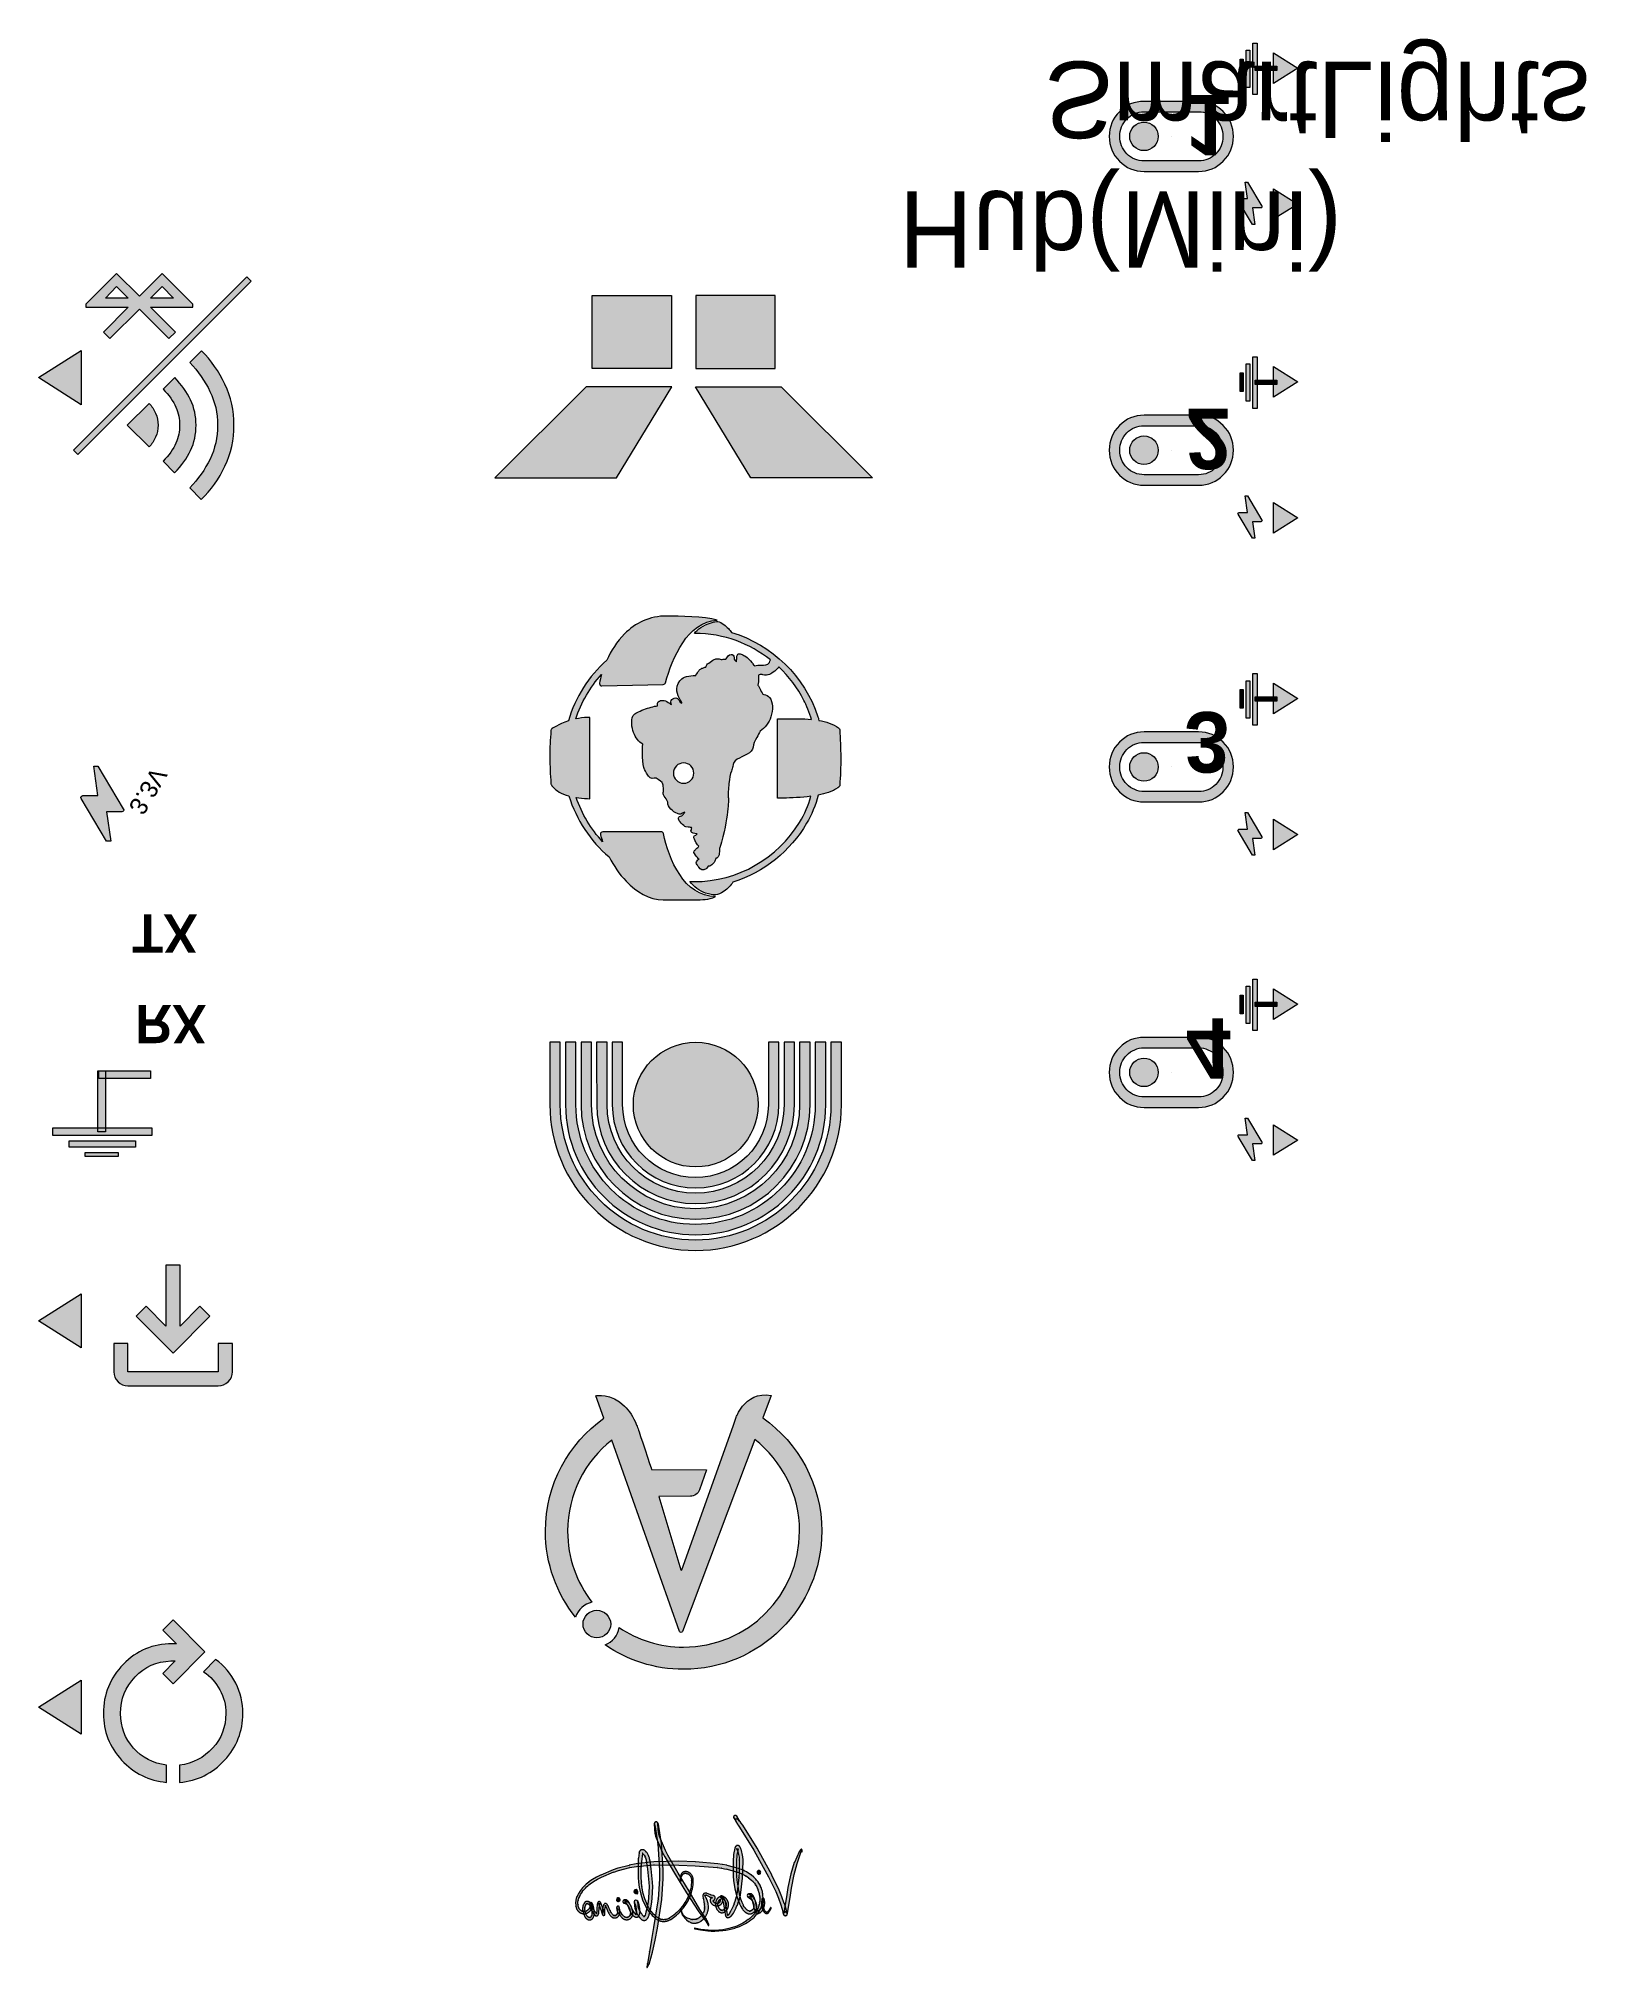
# Model space of a CAD drawing. Header units: centimetres. Extents: x 0.2 to 4.54, y -8.01 to -2.59.
import ezdxf

# ---------------------------------------------------------------- set-up
doc = ezdxf.new("R2010")
doc.units = ezdxf.units.CM
doc.header["$MEASUREMENT"] = 0
doc.layers.add('Camada 1', color=7, linetype='Continuous', lineweight=0)

msp = doc.modelspace()

# ---------------------------------------------------------------- texts
at = {"layer": 'Camada 1', "extrusion": (0, 0, -1), "char_height": 0.2, "attachment_point": 7}
for s, insert, text_direction in [('\\C250;\\c1776925;\\FAaux Next Regular|b0|i0|c1;\\H0.214613;\\W1.000000;Smart\\FAaux Next Ultra|b0|i0|c1;Lights', (3.0225, -2.5928), (1, 0, 0)), ('\\C250;\\c1776925;\\FAaux Next Hairline|b0|i0|c1;\\H0.214613;\\W1.000000;Hub(Mini)', (2.6136, -2.9566), (1, 0, 0)), ('\\C250;\\c1776925;\\FAaux Next Ultra|b0|i0|c1;\\H0.049601;\\W1.000000;3.3V', (0.4495, -4.7508), (0.509622, 0.860399, 0)), ('\\C250;\\c1776925;\\FTheMix 7 Bold|b1|i0|c1;\\H0.107281;\\W1.000000;TX', (0.4617, -5.0515), (1, 0, 0)), ('\\C250;\\c1776925;\\FTheMix 7 Bold|b1|i0|c1;\\H0.107281;\\W1.000000;RX', (0.4706, -5.3055), (1, 0, 0))]:
    msp.add_mtext(s, dxfattribs=dict(at, insert=insert, text_direction=text_direction))

# ---------------------------------------------------------------- blocks, each defined once
blk = doc.blocks.new('Block_0')
at = {"layer": 'Camada 1', "true_color": 0x1d1d1b, "transparency": 33554687}
h = blk.add_hatch(color=250, dxfattribs=at)
h.dxf.hatch_style = 2
h.paths.add_polyline_path([(0.3867, -5.6614), (0.3653, -5.6614), (0.3653, -5.4902), (0.3867, -5.4902)])
h = blk.add_hatch(color=250, dxfattribs=at)
h.dxf.hatch_style = 2
h.paths.add_polyline_path([(0.513, -5.4902), (0.513, -5.5116), (0.3681, -5.5116), (0.3681, -5.4902)])
h = blk.add_hatch(color=250, dxfattribs=at)
h.dxf.hatch_style = 2
h.paths.add_polyline_path([(0.5171, -5.6721), (0.239, -5.6721), (0.239, -5.6502), (0.5171, -5.6502)])
h = blk.add_hatch(color=250, dxfattribs=at)
h.dxf.hatch_style = 2
h.paths.add_polyline_path([(0.4707, -5.7048), (0.2853, -5.7048), (0.2853, -5.6868), (0.4707, -5.6868)])
h = blk.add_hatch(color=250, dxfattribs=at)
h.dxf.hatch_style = 2
h.paths.add_polyline_path([(0.4224, -5.731), (0.3297, -5.731), (0.3297, -5.7198), (0.4224, -5.7198)])
at = {"layer": 'Camada 1'}
for points in [[(0.3867, -5.6614), (0.3653, -5.6614), (0.3653, -5.4902), (0.3867, -5.4902)], [(0.513, -5.4902), (0.513, -5.5116), (0.3681, -5.5116), (0.3681, -5.4902)], [(0.5171, -5.6721), (0.239, -5.6721), (0.239, -5.6502), (0.5171, -5.6502)], [(0.4707, -5.7048), (0.2853, -5.7048), (0.2853, -5.6868), (0.4707, -5.6868)], [(0.4224, -5.731), (0.3297, -5.731), (0.3297, -5.7198), (0.4224, -5.7198)]]:
    blk.add_lwpolyline(points, close=True, dxfattribs=at)
blk = doc.blocks.new('Block_2')
at = {"layer": 'Camada 1', "true_color": 0x1d1d1b, "transparency": 33554687}
h = blk.add_hatch(color=250, dxfattribs=at)
h.dxf.hatch_style = 2
h.paths.add_polyline_path([(3.5716, -2.7029), (3.5716, -2.6505), (3.5802, -2.6505), (3.5802, -2.7029)])
h = blk.add_hatch(color=250, dxfattribs=at)
h.dxf.hatch_style = 2
h.paths.add_polyline_path([(3.5887, -2.7302), (3.5887, -2.6254), (3.5989, -2.6254), (3.5989, -2.7302)])
h = blk.add_hatch(color=250, dxfattribs=at)
h.dxf.hatch_style = 2
h.paths.add_polyline_path([(3.6072, -2.7501), (3.6072, -2.6056), (3.6196, -2.6056), (3.6196, -2.7501)])
h = blk.add_hatch(color=250, dxfattribs=at)
h.dxf.hatch_style = 2
h.paths.add_polyline_path([(3.6133, -2.6828), (3.6133, -2.6706), (3.6741, -2.6706), (3.6741, -2.6828)])
at = {"layer": 'Camada 1'}
for points in [[(3.5716, -2.7029), (3.5716, -2.6505), (3.5802, -2.6505), (3.5802, -2.7029)], [(3.5887, -2.7302), (3.5887, -2.6254), (3.5989, -2.6254), (3.5989, -2.7302)], [(3.6072, -2.7501), (3.6072, -2.6056), (3.6196, -2.6056), (3.6196, -2.7501)], [(3.6133, -2.6828), (3.6133, -2.6706), (3.6741, -2.6706), (3.6741, -2.6828)]]:
    blk.add_lwpolyline(points, close=True, dxfattribs=at)
blk = doc.blocks.new('Block_1')
at = {"layer": 'Camada 1', "true_color": 0x010101, "transparency": 33554687}
h = blk.add_hatch(color=18, dxfattribs=at)
h.dxf.hatch_style = 2
edge = h.paths.add_edge_path()
edge.add_spline(control_points=[(3.7331, -2.6755), (3.7331, -2.6755), (3.6654, -2.6326), (3.6654, -2.6326), (3.6654, -2.6326), (3.6654, -2.7185), (3.6654, -2.7185), (3.6654, -2.7185), (3.7331, -2.6755), (3.7331, -2.6755)], knot_values=[0, 0, 0, 0, 1, 1, 1, 2, 2, 2, 3, 3, 3, 3], degree=3, periodic=0)
h = blk.add_hatch(color=18, dxfattribs=at)
h.dxf.hatch_style = 2
edge = h.paths.add_edge_path()
edge.add_spline(control_points=[(3.3784, -2.8674), (3.3784, -2.8674), (3.3784, -2.8674), (3.3784, -2.8674), (3.3784, -2.8674), (3.3784, -2.8674), (3.3784, -2.8674), (3.3784, -2.8674), (3.3784, -2.8674), (3.3784, -2.8674), (3.3784, -2.8674), (3.3784, -2.8674), (3.3784, -2.8674), (3.3784, -2.8674), (3.3784, -2.8674), (3.3784, -2.8674), (3.3784, -2.8674), (3.3784, -2.8674), (3.3784, -2.8674), (3.3784, -2.8674), (3.3784, -2.8674), (3.3784, -2.8674), (3.3784, -2.8674), (3.3784, -2.8674), (3.3784, -2.8674)], knot_values=[0, 0, 0, 0, 1, 1, 1, 2, 2, 2, 3, 3, 3, 4, 4, 4, 5, 5, 5, 6, 6, 6, 7, 7, 7, 8, 8, 8, 8], degree=3, periodic=0)
edge = h.paths.add_edge_path()
edge.add_spline(control_points=[(3.3298, -2.8958), (3.3376, -2.888), (3.3414, -2.8786), (3.3414, -2.8674), (3.3414, -2.8563), (3.3376, -2.8468), (3.3298, -2.8391), (3.3221, -2.8313), (3.3126, -2.8275), (3.3015, -2.8275), (3.2906, -2.8275), (3.2812, -2.8313), (3.2733, -2.8391), (3.2655, -2.8468), (3.2615, -2.8563), (3.2615, -2.8674), (3.2615, -2.8786), (3.2654, -2.888), (3.2731, -2.8958), (3.2809, -2.9035), (3.2903, -2.9074), (3.3015, -2.9074), (3.3126, -2.9074), (3.3221, -2.9035), (3.3298, -2.8958)], knot_values=[0, 0, 0, 0, 1, 1, 1, 2, 2, 2, 3, 3, 3, 4, 4, 4, 5, 5, 5, 6, 6, 6, 7, 7, 7, 8, 8, 8, 8], degree=3, periodic=0)
edge = h.paths.add_edge_path()
edge.add_spline(control_points=[(3.4548, -2.9363), (3.4736, -2.9363), (3.4897, -2.9297), (3.5032, -2.9163), (3.5166, -2.903), (3.5233, -2.8867), (3.5233, -2.8674), (3.5233, -2.8484), (3.5166, -2.8322), (3.5032, -2.8187), (3.4897, -2.8053), (3.4736, -2.7986), (3.4548, -2.7986), (3.4548, -2.7986), (3.3019, -2.7986), (3.3019, -2.7986), (3.2828, -2.7986), (3.2667, -2.8053), (3.2533, -2.8187), (3.24, -2.8322), (3.2334, -2.8484), (3.2334, -2.8674), (3.2334, -2.8865), (3.24, -2.9027), (3.2533, -2.9161), (3.2667, -2.9296), (3.283, -2.9363), (3.3022, -2.9363), (3.3022, -2.9363), (3.4548, -2.9363), (3.4548, -2.9363)], knot_values=[0, 0, 0, 0, 1, 1, 1, 2, 2, 2, 3, 3, 3, 4, 4, 4, 5, 5, 5, 6, 6, 6, 7, 7, 7, 8, 8, 8, 9, 9, 9, 10, 10, 10, 10], degree=3, periodic=0)
edge = h.paths.add_edge_path()
edge.add_spline(control_points=[(3.3019, -2.9656), (3.2747, -2.9656), (3.2516, -2.9561), (3.2326, -2.9371), (3.2136, -2.918), (3.2041, -2.8948), (3.2041, -2.8674), (3.2041, -2.8403), (3.2136, -2.8171), (3.2326, -2.798), (3.2516, -2.7788), (3.2747, -2.7693), (3.3019, -2.7693), (3.3019, -2.7693), (3.4548, -2.7693), (3.4548, -2.7693), (3.482, -2.7693), (3.5051, -2.7788), (3.5241, -2.7978), (3.5431, -2.8168), (3.5526, -2.84), (3.5526, -2.8674), (3.5526, -2.8946), (3.5431, -2.9177), (3.5241, -2.9369), (3.5051, -2.956), (3.482, -2.9656), (3.4548, -2.9656), (3.4548, -2.9656), (3.3019, -2.9656), (3.3019, -2.9656)], knot_values=[0, 0, 0, 0, 1, 1, 1, 2, 2, 2, 3, 3, 3, 4, 4, 4, 5, 5, 5, 6, 6, 6, 7, 7, 7, 8, 8, 8, 9, 9, 9, 10, 10, 10, 10], degree=3, periodic=0)
h = blk.add_hatch(color=18, dxfattribs=at)
h.dxf.hatch_style = 2
edge = h.paths.add_edge_path()
edge.add_spline(control_points=[(3.6125, -3.1147), (3.6125, -3.1147), (3.6059, -3.0682), (3.6059, -3.0682), (3.6059, -3.0682), (3.6298, -3.0682), (3.6298, -3.0682), (3.6311, -3.0682), (3.632, -3.0677), (3.6327, -3.0666), (3.6333, -3.0655), (3.6332, -3.0644), (3.6323, -3.0635), (3.6323, -3.0635), (3.592, -2.9958), (3.592, -2.9958), (3.592, -2.9958), (3.5854, -2.9958), (3.5854, -2.9958), (3.5854, -2.9958), (3.592, -3.0422), (3.592, -3.0422), (3.592, -3.0422), (3.5682, -3.0422), (3.5682, -3.0422), (3.5673, -3.0422), (3.5665, -3.0428), (3.5657, -3.0439), (3.565, -3.045), (3.5649, -3.046), (3.5656, -3.047), (3.5656, -3.047), (3.6059, -3.1147), (3.6059, -3.1147), (3.6059, -3.1147), (3.6125, -3.1147), (3.6125, -3.1147)], knot_values=[0, 0, 0, 0, 1, 1, 1, 2, 2, 2, 3, 3, 3, 4, 4, 4, 5, 5, 5, 6, 6, 6, 7, 7, 7, 8, 8, 8, 9, 9, 9, 10, 10, 10, 11, 11, 11, 12, 12, 12, 12], degree=3, periodic=0)
h = blk.add_hatch(color=18, dxfattribs=at)
h.dxf.hatch_style = 2
edge = h.paths.add_edge_path()
edge.add_spline(control_points=[(3.7331, -3.0572), (3.7331, -3.0572), (3.6654, -3.0143), (3.6654, -3.0143), (3.6654, -3.0143), (3.6654, -3.1002), (3.6654, -3.1002), (3.6654, -3.1002), (3.7331, -3.0572), (3.7331, -3.0572)], knot_values=[0, 0, 0, 0, 1, 1, 1, 2, 2, 2, 3, 3, 3, 3], degree=3, periodic=0)
at = {"layer": 'Camada 1'}
for points, knots in [([(3.7331, -2.6755), (3.7331, -2.6755), (3.6654, -2.6326), (3.6654, -2.6326), (3.6654, -2.6326), (3.6654, -2.7185), (3.6654, -2.7185), (3.6654, -2.7185), (3.7331, -2.6755), (3.7331, -2.6755)], [0, 0, 0, 0, 1, 1, 1, 2, 2, 2, 3, 3, 3, 3]), ([(3.3019, -2.9656), (3.2747, -2.9656), (3.2516, -2.9561), (3.2326, -2.9371), (3.2136, -2.918), (3.2041, -2.8948), (3.2041, -2.8674), (3.2041, -2.8403), (3.2136, -2.8171), (3.2326, -2.798), (3.2516, -2.7788), (3.2747, -2.7693), (3.3019, -2.7693), (3.3019, -2.7693), (3.4548, -2.7693), (3.4548, -2.7693), (3.482, -2.7693), (3.5051, -2.7788), (3.5241, -2.7978), (3.5431, -2.8168), (3.5526, -2.84), (3.5526, -2.8674), (3.5526, -2.8946), (3.5431, -2.9177), (3.5241, -2.9369), (3.5051, -2.956), (3.482, -2.9656), (3.4548, -2.9656), (3.4548, -2.9656), (3.3019, -2.9656), (3.3019, -2.9656)], [0, 0, 0, 0, 1, 1, 1, 2, 2, 2, 3, 3, 3, 4, 4, 4, 5, 5, 5, 6, 6, 6, 7, 7, 7, 8, 8, 8, 9, 9, 9, 10, 10, 10, 10]), ([(3.4548, -2.9363), (3.4736, -2.9363), (3.4897, -2.9297), (3.5032, -2.9163), (3.5166, -2.903), (3.5233, -2.8867), (3.5233, -2.8674), (3.5233, -2.8484), (3.5166, -2.8322), (3.5032, -2.8187), (3.4897, -2.8053), (3.4736, -2.7986), (3.4548, -2.7986), (3.4548, -2.7986), (3.3019, -2.7986), (3.3019, -2.7986), (3.2828, -2.7986), (3.2667, -2.8053), (3.2533, -2.8187), (3.24, -2.8322), (3.2334, -2.8484), (3.2334, -2.8674), (3.2334, -2.8865), (3.24, -2.9027), (3.2533, -2.9161), (3.2667, -2.9296), (3.283, -2.9363), (3.3022, -2.9363), (3.3022, -2.9363), (3.4548, -2.9363), (3.4548, -2.9363)], [0, 0, 0, 0, 1, 1, 1, 2, 2, 2, 3, 3, 3, 4, 4, 4, 5, 5, 5, 6, 6, 6, 7, 7, 7, 8, 8, 8, 9, 9, 9, 10, 10, 10, 10]), ([(3.3298, -2.8958), (3.3376, -2.888), (3.3414, -2.8786), (3.3414, -2.8674), (3.3414, -2.8563), (3.3376, -2.8468), (3.3298, -2.8391), (3.3221, -2.8313), (3.3126, -2.8275), (3.3015, -2.8275), (3.2906, -2.8275), (3.2812, -2.8313), (3.2733, -2.8391), (3.2655, -2.8468), (3.2615, -2.8563), (3.2615, -2.8674), (3.2615, -2.8786), (3.2654, -2.888), (3.2731, -2.8958), (3.2809, -2.9035), (3.2903, -2.9074), (3.3015, -2.9074), (3.3126, -2.9074), (3.3221, -2.9035), (3.3298, -2.8958)], [0, 0, 0, 0, 1, 1, 1, 2, 2, 2, 3, 3, 3, 4, 4, 4, 5, 5, 5, 6, 6, 6, 7, 7, 7, 8, 8, 8, 8]), ([(3.3784, -2.8674), (3.3784, -2.8674), (3.3784, -2.8674), (3.3784, -2.8674), (3.3784, -2.8674), (3.3784, -2.8674), (3.3784, -2.8674), (3.3784, -2.8674), (3.3784, -2.8674), (3.3784, -2.8674), (3.3784, -2.8674), (3.3784, -2.8674), (3.3784, -2.8674), (3.3784, -2.8674), (3.3784, -2.8674), (3.3784, -2.8674), (3.3784, -2.8674), (3.3784, -2.8674), (3.3784, -2.8674), (3.3784, -2.8674), (3.3784, -2.8674), (3.3784, -2.8674), (3.3784, -2.8674), (3.3784, -2.8674), (3.3784, -2.8674)], [0, 0, 0, 0, 1, 1, 1, 2, 2, 2, 3, 3, 3, 4, 4, 4, 5, 5, 5, 6, 6, 6, 7, 7, 7, 8, 8, 8, 8]), ([(3.6125, -3.1147), (3.6125, -3.1147), (3.6059, -3.0682), (3.6059, -3.0682), (3.6059, -3.0682), (3.6298, -3.0682), (3.6298, -3.0682), (3.6311, -3.0682), (3.632, -3.0677), (3.6327, -3.0666), (3.6333, -3.0655), (3.6332, -3.0644), (3.6323, -3.0635), (3.6323, -3.0635), (3.592, -2.9958), (3.592, -2.9958), (3.592, -2.9958), (3.5854, -2.9958), (3.5854, -2.9958), (3.5854, -2.9958), (3.592, -3.0422), (3.592, -3.0422), (3.592, -3.0422), (3.5682, -3.0422), (3.5682, -3.0422), (3.5673, -3.0422), (3.5665, -3.0428), (3.5657, -3.0439), (3.565, -3.045), (3.5649, -3.046), (3.5656, -3.047), (3.5656, -3.047), (3.6059, -3.1147), (3.6059, -3.1147), (3.6059, -3.1147), (3.6125, -3.1147), (3.6125, -3.1147)], [0, 0, 0, 0, 1, 1, 1, 2, 2, 2, 3, 3, 3, 4, 4, 4, 5, 5, 5, 6, 6, 6, 7, 7, 7, 8, 8, 8, 9, 9, 9, 10, 10, 10, 11, 11, 11, 12, 12, 12, 12]), ([(3.7331, -3.0572), (3.7331, -3.0572), (3.6654, -3.0143), (3.6654, -3.0143), (3.6654, -3.0143), (3.6654, -3.1002), (3.6654, -3.1002), (3.6654, -3.1002), (3.7331, -3.0572), (3.7331, -3.0572)], [0, 0, 0, 0, 1, 1, 1, 2, 2, 2, 3, 3, 3, 3])]:
    blk.add_open_spline(points, degree=3, knots=knots, dxfattribs=at)
blk.add_blockref('Block_2', (0, 0), dxfattribs=at)
at = {"layer": 'Camada 1', "extrusion": (0, 0, -1), "insert": (3.4193, -2.7511), "char_height": 0.2, "attachment_point": 7, "text_direction": (1, 0, 0)}
blk.add_mtext('\\C250;\\c1776925;\\FTheMix 7 Bold|b1|i0|c1;\\H0.169431;\\W1.000000;1', dxfattribs=at)
blk = doc.blocks.new('Block_3')
at = {"layer": 'Camada 1', "true_color": 0x010101, "transparency": 33554687}
h = blk.add_hatch(color=18, dxfattribs=at)
h.dxf.hatch_style = 2
h.paths.add_polyline_path([(0.7833, -3.2617), (0.2969, -3.748), (0.3092, -3.7604), (0.7956, -3.274)])
h = blk.add_hatch(color=18, dxfattribs=at)
h.dxf.hatch_style = 2
edge = h.paths.add_edge_path()
edge.add_spline(control_points=[(0.451, -3.3211), (0.451, -3.3211), (0.4182, -3.2883), (0.4182, -3.2883), (0.4182, -3.2883), (0.3869, -3.3211), (0.3869, -3.3211), (0.3869, -3.3211), (0.451, -3.3211), (0.451, -3.3211)], knot_values=[0, 0, 0, 0, 1, 1, 1, 2, 2, 2, 3, 3, 3, 3], degree=3, periodic=0)
edge = h.paths.add_edge_path()
edge.add_spline(control_points=[(0.5774, -3.3211), (0.5774, -3.3211), (0.5457, -3.2883), (0.5457, -3.2883), (0.5457, -3.2883), (0.5133, -3.3211), (0.5133, -3.3211), (0.5133, -3.3211), (0.5774, -3.3211), (0.5774, -3.3211)], knot_values=[0, 0, 0, 0, 1, 1, 1, 2, 2, 2, 3, 3, 3, 3], degree=3, periodic=0)
edge = h.paths.add_edge_path()
edge.add_spline(control_points=[(0.332, -3.3385), (0.332, -3.3385), (0.4182, -3.2522), (0.4182, -3.2522), (0.4182, -3.2522), (0.482, -3.316), (0.482, -3.316), (0.482, -3.316), (0.5457, -3.2522), (0.5457, -3.2522), (0.5457, -3.2522), (0.632, -3.3385), (0.632, -3.3385), (0.632, -3.3385), (0.632, -3.3469), (0.632, -3.3469), (0.632, -3.3469), (0.5133, -3.3469), (0.5133, -3.3469), (0.5133, -3.3469), (0.583, -3.417), (0.583, -3.417), (0.583, -3.417), (0.5649, -3.435), (0.5649, -3.435), (0.5649, -3.435), (0.482, -3.3521), (0.482, -3.3521), (0.482, -3.3521), (0.399, -3.435), (0.399, -3.435), (0.399, -3.435), (0.381, -3.417), (0.381, -3.417), (0.381, -3.417), (0.451, -3.3469), (0.451, -3.3469), (0.451, -3.3469), (0.332, -3.3469), (0.332, -3.3469), (0.332, -3.3469), (0.332, -3.3385), (0.332, -3.3385)], knot_values=[0, 0, 0, 0, 1, 1, 1, 2, 2, 2, 3, 3, 3, 4, 4, 4, 5, 5, 5, 6, 6, 6, 7, 7, 7, 8, 8, 8, 9, 9, 9, 10, 10, 10, 11, 11, 11, 12, 12, 12, 13, 13, 13, 14, 14, 14, 14], degree=3, periodic=0)
h = blk.add_hatch(color=18, dxfattribs=at)
h.dxf.hatch_style = 2
edge = h.paths.add_edge_path()
edge.add_spline(control_points=[(0.5093, -3.7389), (0.5169, -3.7313), (0.523, -3.7223), (0.5277, -3.7117), (0.5323, -3.7011), (0.5347, -3.6899), (0.5347, -3.6781), (0.5347, -3.6663), (0.5323, -3.6551), (0.5277, -3.6445), (0.523, -3.6339), (0.5169, -3.6247), (0.5093, -3.6168), (0.5093, -3.6168), (0.4476, -3.6781), (0.4476, -3.6781), (0.4476, -3.6781), (0.5093, -3.7389), (0.5093, -3.7389)], knot_values=[0, 0, 0, 0, 1, 1, 1, 2, 2, 2, 3, 3, 3, 4, 4, 4, 5, 5, 5, 6, 6, 6, 6], degree=3, periodic=0)
edge = h.paths.add_edge_path()
edge.add_spline(control_points=[(0.6804, -3.773), (0.6945, -3.7438), (0.7016, -3.7122), (0.7016, -3.6781), (0.7016, -3.644), (0.6944, -3.6124), (0.6802, -3.5832), (0.666, -3.5541), (0.6472, -3.527), (0.6238, -3.5019), (0.6238, -3.5019), (0.6563, -3.4694), (0.6563, -3.4694), (0.6834, -3.4961), (0.7054, -3.5274), (0.7223, -3.5632), (0.7392, -3.5989), (0.7476, -3.6373), (0.7476, -3.6781), (0.7476, -3.7189), (0.7392, -3.7573), (0.7223, -3.793), (0.7054, -3.8288), (0.6832, -3.8601), (0.6559, -3.8868), (0.6559, -3.8868), (0.6238, -3.8543), (0.6238, -3.8543), (0.6475, -3.8292), (0.6663, -3.8021), (0.6804, -3.773)], knot_values=[0, 0, 0, 0, 1, 1, 1, 2, 2, 2, 3, 3, 3, 4, 4, 4, 5, 5, 5, 6, 6, 6, 7, 7, 7, 8, 8, 8, 9, 9, 9, 10, 10, 10, 10], degree=3, periodic=0)
edge = h.paths.add_edge_path()
edge.add_spline(control_points=[(0.5845, -3.7286), (0.5916, -3.7121), (0.5951, -3.6953), (0.5951, -3.6781), (0.5951, -3.6609), (0.5916, -3.644), (0.5845, -3.6274), (0.5775, -3.6108), (0.5655, -3.5939), (0.5486, -3.5767), (0.5486, -3.5767), (0.5811, -3.5446), (0.5811, -3.5446), (0.6008, -3.5646), (0.6158, -3.5855), (0.6259, -3.6073), (0.6361, -3.6292), (0.6411, -3.6527), (0.6411, -3.6781), (0.6411, -3.7034), (0.6361, -3.727), (0.6259, -3.7489), (0.6158, -3.7707), (0.6007, -3.7916), (0.5807, -3.8116), (0.5807, -3.8116), (0.5486, -3.7795), (0.5486, -3.7795), (0.5655, -3.762), (0.5775, -3.7451), (0.5845, -3.7286)], knot_values=[0, 0, 0, 0, 1, 1, 1, 2, 2, 2, 3, 3, 3, 4, 4, 4, 5, 5, 5, 6, 6, 6, 7, 7, 7, 8, 8, 8, 9, 9, 9, 10, 10, 10, 10], degree=3, periodic=0)
at = {"layer": 'Camada 1'}
blk.add_lwpolyline([(0.7833, -3.2617), (0.2969, -3.748), (0.3092, -3.7604), (0.7956, -3.274)], close=True, dxfattribs=at)
for points, knots in [([(0.332, -3.3385), (0.332, -3.3385), (0.4182, -3.2522), (0.4182, -3.2522), (0.4182, -3.2522), (0.482, -3.316), (0.482, -3.316), (0.482, -3.316), (0.5457, -3.2522), (0.5457, -3.2522), (0.5457, -3.2522), (0.632, -3.3385), (0.632, -3.3385), (0.632, -3.3385), (0.632, -3.3469), (0.632, -3.3469), (0.632, -3.3469), (0.5133, -3.3469), (0.5133, -3.3469), (0.5133, -3.3469), (0.583, -3.417), (0.583, -3.417), (0.583, -3.417), (0.5649, -3.435), (0.5649, -3.435), (0.5649, -3.435), (0.482, -3.3521), (0.482, -3.3521), (0.482, -3.3521), (0.399, -3.435), (0.399, -3.435), (0.399, -3.435), (0.381, -3.417), (0.381, -3.417), (0.381, -3.417), (0.451, -3.3469), (0.451, -3.3469), (0.451, -3.3469), (0.332, -3.3469), (0.332, -3.3469), (0.332, -3.3469), (0.332, -3.3385), (0.332, -3.3385)], [0, 0, 0, 0, 1, 1, 1, 2, 2, 2, 3, 3, 3, 4, 4, 4, 5, 5, 5, 6, 6, 6, 7, 7, 7, 8, 8, 8, 9, 9, 9, 10, 10, 10, 11, 11, 11, 12, 12, 12, 13, 13, 13, 14, 14, 14, 14]), ([(0.451, -3.3211), (0.451, -3.3211), (0.4182, -3.2883), (0.4182, -3.2883), (0.4182, -3.2883), (0.3869, -3.3211), (0.3869, -3.3211), (0.3869, -3.3211), (0.451, -3.3211), (0.451, -3.3211)], [0, 0, 0, 0, 1, 1, 1, 2, 2, 2, 3, 3, 3, 3]), ([(0.5774, -3.3211), (0.5774, -3.3211), (0.5457, -3.2883), (0.5457, -3.2883), (0.5457, -3.2883), (0.5133, -3.3211), (0.5133, -3.3211), (0.5133, -3.3211), (0.5774, -3.3211), (0.5774, -3.3211)], [0, 0, 0, 0, 1, 1, 1, 2, 2, 2, 3, 3, 3, 3]), ([(0.6804, -3.773), (0.6945, -3.7438), (0.7016, -3.7122), (0.7016, -3.6781), (0.7016, -3.644), (0.6944, -3.6124), (0.6802, -3.5832), (0.666, -3.5541), (0.6472, -3.527), (0.6238, -3.5019), (0.6238, -3.5019), (0.6563, -3.4694), (0.6563, -3.4694), (0.6834, -3.4961), (0.7054, -3.5274), (0.7223, -3.5632), (0.7392, -3.5989), (0.7476, -3.6373), (0.7476, -3.6781), (0.7476, -3.7189), (0.7392, -3.7573), (0.7223, -3.793), (0.7054, -3.8288), (0.6832, -3.8601), (0.6559, -3.8868), (0.6559, -3.8868), (0.6238, -3.8543), (0.6238, -3.8543), (0.6475, -3.8292), (0.6663, -3.8021), (0.6804, -3.773)], [0, 0, 0, 0, 1, 1, 1, 2, 2, 2, 3, 3, 3, 4, 4, 4, 5, 5, 5, 6, 6, 6, 7, 7, 7, 8, 8, 8, 9, 9, 9, 10, 10, 10, 10]), ([(0.5845, -3.7286), (0.5916, -3.7121), (0.5951, -3.6953), (0.5951, -3.6781), (0.5951, -3.6609), (0.5916, -3.644), (0.5845, -3.6274), (0.5775, -3.6108), (0.5655, -3.5939), (0.5486, -3.5767), (0.5486, -3.5767), (0.5811, -3.5446), (0.5811, -3.5446), (0.6008, -3.5646), (0.6158, -3.5855), (0.6259, -3.6073), (0.6361, -3.6292), (0.6411, -3.6527), (0.6411, -3.6781), (0.6411, -3.7034), (0.6361, -3.727), (0.6259, -3.7489), (0.6158, -3.7707), (0.6007, -3.7916), (0.5807, -3.8116), (0.5807, -3.8116), (0.5486, -3.7795), (0.5486, -3.7795), (0.5655, -3.762), (0.5775, -3.7451), (0.5845, -3.7286)], [0, 0, 0, 0, 1, 1, 1, 2, 2, 2, 3, 3, 3, 4, 4, 4, 5, 5, 5, 6, 6, 6, 7, 7, 7, 8, 8, 8, 9, 9, 9, 10, 10, 10, 10]), ([(0.5093, -3.7389), (0.5169, -3.7313), (0.523, -3.7223), (0.5277, -3.7117), (0.5323, -3.7011), (0.5347, -3.6899), (0.5347, -3.6781), (0.5347, -3.6663), (0.5323, -3.6551), (0.5277, -3.6445), (0.523, -3.6339), (0.5169, -3.6247), (0.5093, -3.6168), (0.5093, -3.6168), (0.4476, -3.6781), (0.4476, -3.6781), (0.4476, -3.6781), (0.5093, -3.7389), (0.5093, -3.7389)], [0, 0, 0, 0, 1, 1, 1, 2, 2, 2, 3, 3, 3, 4, 4, 4, 5, 5, 5, 6, 6, 6, 6])]:
    blk.add_open_spline(points, degree=3, knots=knots, dxfattribs=at)
blk = doc.blocks.new('Block_5')
at = {"layer": 'Camada 1', "true_color": 0x1d1d1b, "transparency": 33554687}
for points in [[(1.9751, -3.5188), (1.7529, -3.5188), (1.7529, -3.3137), (1.9751, -3.3137)], [(2.0441, -3.5188), (2.2662, -3.5188), (2.2662, -3.3137), (2.0441, -3.3137)], [(1.9762, -3.57), (1.7358, -3.57), (1.4796, -3.8263), (1.8213, -3.8263)], [(2.043, -3.57), (2.2833, -3.57), (2.5395, -3.8263), (2.1979, -3.8263)]]:
    blk.add_hatch(color=250, dxfattribs=at).paths.add_polyline_path(points)
at = {"layer": 'Camada 1'}
for points in [[(1.9751, -3.5188), (1.7529, -3.5188), (1.7529, -3.3137), (1.9751, -3.3137)], [(2.0441, -3.5188), (2.2662, -3.5188), (2.2662, -3.3137), (2.0441, -3.3137)], [(1.9762, -3.57), (1.7358, -3.57), (1.4796, -3.8263), (1.8213, -3.8263)], [(2.043, -3.57), (2.2833, -3.57), (2.5395, -3.8263), (2.1979, -3.8263)]]:
    blk.add_lwpolyline(points, close=True, dxfattribs=at)
blk = doc.blocks.new('Block_6')
at = {"layer": 'Camada 1', "true_color": 0x1d1d1b, "transparency": 33554687}
h = blk.add_hatch(color=250, dxfattribs=at)
edge = h.paths.add_edge_path()
edge.add_spline(control_points=[(1.6634, -5.4101), (1.6634, -5.4101), (1.6634, -5.5855), (1.6634, -5.5855), (1.6634, -5.7947), (1.8337, -5.9654), (2.0429, -5.9654), (2.2522, -5.9654), (2.4229, -5.7946), (2.4229, -5.5854), (2.4229, -5.5274), (2.4229, -5.468), (2.4229, -5.4101), (2.4229, -5.4101), (2.4525, -5.4101), (2.4525, -5.4101), (2.4525, -5.4101), (2.4525, -5.5855), (2.4525, -5.5855), (2.4525, -5.8108), (2.2687, -5.9946), (2.0433, -5.9946), (1.818, -5.9946), (1.6342, -5.8107), (1.6342, -5.5853), (1.6342, -5.5853), (1.6342, -5.4101), (1.6342, -5.4101), (1.6342, -5.4101), (1.6634, -5.4101), (1.6634, -5.4101)], knot_values=[0, 0, 0, 0, 1, 1, 1, 2, 2, 2, 3, 3, 3, 4, 4, 4, 5, 5, 5, 6, 6, 6, 7, 7, 7, 8, 8, 8, 9, 9, 9, 10, 10, 10, 10], degree=3, periodic=0)
h = blk.add_hatch(color=250, dxfattribs=at)
edge = h.paths.add_edge_path()
edge.add_spline(control_points=[(1.7072, -5.4101), (1.7072, -5.4686), (1.7072, -5.527), (1.7072, -5.5855), (1.7072, -5.7706), (1.8578, -5.9216), (2.0429, -5.9216), (2.228, -5.9216), (2.379, -5.7705), (2.379, -5.5854), (2.379, -5.5273), (2.379, -5.4682), (2.379, -5.4101), (2.3888, -5.4101), (2.3987, -5.4101), (2.4085, -5.4101), (2.4085, -5.4686), (2.4085, -5.527), (2.4085, -5.5855), (2.4085, -5.7866), (2.2444, -5.9507), (2.0433, -5.9507), (1.842, -5.9507), (1.678, -5.7866), (1.678, -5.5854), (1.678, -5.5277), (1.678, -5.4678), (1.678, -5.4101), (1.6877, -5.4101), (1.6974, -5.4101), (1.7072, -5.4101)], knot_values=[0, 0, 0, 0, 1, 1, 1, 2, 2, 2, 3, 3, 3, 4, 4, 4, 5, 5, 5, 6, 6, 6, 7, 7, 7, 8, 8, 8, 9, 9, 9, 10, 10, 10, 10], degree=3, periodic=0)
edge.add_line((1.7072, -5.4101), (1.7072, -5.4101))
h = blk.add_hatch(color=250, dxfattribs=at)
edge = h.paths.add_edge_path()
edge.add_spline(control_points=[(1.7509, -5.4101), (1.7509, -5.4686), (1.7509, -5.527), (1.7509, -5.5855), (1.7509, -5.7464), (1.882, -5.8777), (2.0429, -5.8777), (2.2039, -5.8777), (2.3352, -5.7464), (2.3352, -5.5854), (2.3352, -5.5272), (2.3352, -5.4683), (2.3352, -5.4101), (2.345, -5.4101), (2.3548, -5.4101), (2.3646, -5.4101), (2.3646, -5.4686), (2.3646, -5.527), (2.3646, -5.5855), (2.3646, -5.7625), (2.2202, -5.9069), (2.0431, -5.9069), (1.8661, -5.9069), (1.7217, -5.7624), (1.7217, -5.5854), (1.7217, -5.5284), (1.7217, -5.4671), (1.7217, -5.4101), (1.7315, -5.4101), (1.7412, -5.4101), (1.7509, -5.4101)], knot_values=[0, 0, 0, 0, 1, 1, 1, 2, 2, 2, 3, 3, 3, 4, 4, 4, 5, 5, 5, 6, 6, 6, 7, 7, 7, 8, 8, 8, 9, 9, 9, 10, 10, 10, 10], degree=3, periodic=0)
edge.add_line((1.7509, -5.4101), (1.7509, -5.4101))
h = blk.add_hatch(color=250, dxfattribs=at)
edge = h.paths.add_edge_path()
edge.add_spline(control_points=[(1.7947, -5.4101), (1.7947, -5.4686), (1.7947, -5.527), (1.7947, -5.5855), (1.7947, -5.7223), (1.9061, -5.8339), (2.0429, -5.8339), (2.1797, -5.8339), (2.2913, -5.7222), (2.2913, -5.5854), (2.2913, -5.5271), (2.2913, -5.4684), (2.2913, -5.4101), (2.3011, -5.4101), (2.3109, -5.4101), (2.3206, -5.4101), (2.3206, -5.4686), (2.3206, -5.527), (2.3206, -5.5855), (2.3206, -5.7384), (2.1959, -5.8631), (2.0431, -5.8631), (1.8902, -5.8631), (1.7655, -5.7384), (1.7655, -5.5855), (1.7655, -5.5292), (1.7654, -5.4664), (1.7654, -5.4101), (1.7752, -5.4101), (1.7849, -5.4101), (1.7947, -5.4101)], knot_values=[0, 0, 0, 0, 1, 1, 1, 2, 2, 2, 3, 3, 3, 4, 4, 4, 5, 5, 5, 6, 6, 6, 7, 7, 7, 8, 8, 8, 9, 9, 9, 10, 10, 10, 10], degree=3, periodic=0)
edge.add_line((1.7947, -5.4101), (1.7947, -5.4101))
h = blk.add_hatch(color=250, dxfattribs=at)
edge = h.paths.add_edge_path()
edge.add_spline(control_points=[(1.8384, -5.4101), (1.8384, -5.4101), (1.8384, -5.5854), (1.8384, -5.5854), (1.8384, -5.6981), (1.9303, -5.7901), (2.0429, -5.7901), (2.1556, -5.7901), (2.2474, -5.6981), (2.2474, -5.5854), (2.2474, -5.5854), (2.2474, -5.4101), (2.2474, -5.4101), (2.2474, -5.4101), (2.2767, -5.4101), (2.2767, -5.4101), (2.2767, -5.4101), (2.2767, -5.5855), (2.2767, -5.5855), (2.2767, -5.7142), (2.1717, -5.8192), (2.043, -5.8192), (1.9142, -5.8192), (1.8092, -5.7143), (1.8092, -5.5855), (1.8092, -5.53), (1.8092, -5.4656), (1.8092, -5.4101), (1.8092, -5.4101), (1.8384, -5.4101), (1.8384, -5.4101)], knot_values=[0, 0, 0, 0, 1, 1, 1, 2, 2, 2, 3, 3, 3, 4, 4, 4, 5, 5, 5, 6, 6, 6, 7, 7, 7, 8, 8, 8, 9, 9, 9, 10, 10, 10, 10], degree=3, periodic=0)
h = blk.add_hatch(color=250, dxfattribs=at)
edge = h.paths.add_edge_path()
edge.add_spline(control_points=[(2.0435, -5.4102), (1.9471, -5.4102), (1.8684, -5.4888), (1.8684, -5.5852), (1.8684, -5.6817), (1.9471, -5.7603), (2.0435, -5.7603), (2.1399, -5.7603), (2.2186, -5.6817), (2.2186, -5.5852), (2.2186, -5.4888), (2.1399, -5.4102), (2.0435, -5.4102)], knot_values=[0, 0, 0, 0, 1, 1, 1, 2, 2, 2, 3, 3, 3, 4, 4, 4, 4], degree=3, periodic=0)
edge.add_line((2.0435, -5.4102), (2.0435, -5.4102))
at = {"layer": 'Camada 1'}
for points, knots in [([(1.6634, -5.4101), (1.6634, -5.4101), (1.6634, -5.5855), (1.6634, -5.5855), (1.6634, -5.7947), (1.8337, -5.9654), (2.0429, -5.9654), (2.2522, -5.9654), (2.4229, -5.7946), (2.4229, -5.5854), (2.4229, -5.5274), (2.4229, -5.468), (2.4229, -5.4101), (2.4229, -5.4101), (2.4525, -5.4101), (2.4525, -5.4101), (2.4525, -5.4101), (2.4525, -5.5855), (2.4525, -5.5855), (2.4525, -5.8108), (2.2687, -5.9946), (2.0433, -5.9946), (1.818, -5.9946), (1.6342, -5.8107), (1.6342, -5.5853), (1.6342, -5.5853), (1.6342, -5.4101), (1.6342, -5.4101), (1.6342, -5.4101), (1.6634, -5.4101), (1.6634, -5.4101)], [0, 0, 0, 0, 1, 1, 1, 2, 2, 2, 3, 3, 3, 4, 4, 4, 5, 5, 5, 6, 6, 6, 7, 7, 7, 8, 8, 8, 9, 9, 9, 10, 10, 10, 10]), ([(1.7072, -5.4101), (1.7072, -5.4686), (1.7072, -5.527), (1.7072, -5.5855), (1.7072, -5.7706), (1.8578, -5.9216), (2.0429, -5.9216), (2.228, -5.9216), (2.379, -5.7705), (2.379, -5.5854), (2.379, -5.5273), (2.379, -5.4682), (2.379, -5.4101), (2.3888, -5.4101), (2.3987, -5.4101), (2.4085, -5.4101), (2.4085, -5.4686), (2.4085, -5.527), (2.4085, -5.5855), (2.4085, -5.7866), (2.2444, -5.9507), (2.0433, -5.9507), (1.842, -5.9507), (1.678, -5.7866), (1.678, -5.5854), (1.678, -5.5277), (1.678, -5.4678), (1.678, -5.4101), (1.6877, -5.4101), (1.6974, -5.4101), (1.7072, -5.4101)], [0, 0, 0, 0, 1, 1, 1, 2, 2, 2, 3, 3, 3, 4, 4, 4, 5, 5, 5, 6, 6, 6, 7, 7, 7, 8, 8, 8, 9, 9, 9, 10, 10, 10, 10]), ([(1.7509, -5.4101), (1.7509, -5.4686), (1.7509, -5.527), (1.7509, -5.5855), (1.7509, -5.7464), (1.882, -5.8777), (2.0429, -5.8777), (2.2039, -5.8777), (2.3352, -5.7464), (2.3352, -5.5854), (2.3352, -5.5272), (2.3352, -5.4683), (2.3352, -5.4101), (2.345, -5.4101), (2.3548, -5.4101), (2.3646, -5.4101), (2.3646, -5.4686), (2.3646, -5.527), (2.3646, -5.5855), (2.3646, -5.7625), (2.2202, -5.9069), (2.0431, -5.9069), (1.8661, -5.9069), (1.7217, -5.7624), (1.7217, -5.5854), (1.7217, -5.5284), (1.7217, -5.4671), (1.7217, -5.4101), (1.7315, -5.4101), (1.7412, -5.4101), (1.7509, -5.4101)], [0, 0, 0, 0, 1, 1, 1, 2, 2, 2, 3, 3, 3, 4, 4, 4, 5, 5, 5, 6, 6, 6, 7, 7, 7, 8, 8, 8, 9, 9, 9, 10, 10, 10, 10]), ([(1.7947, -5.4101), (1.7947, -5.4686), (1.7947, -5.527), (1.7947, -5.5855), (1.7947, -5.7223), (1.9061, -5.8339), (2.0429, -5.8339), (2.1797, -5.8339), (2.2913, -5.7222), (2.2913, -5.5854), (2.2913, -5.5271), (2.2913, -5.4684), (2.2913, -5.4101), (2.3011, -5.4101), (2.3109, -5.4101), (2.3206, -5.4101), (2.3206, -5.4686), (2.3206, -5.527), (2.3206, -5.5855), (2.3206, -5.7384), (2.1959, -5.8631), (2.0431, -5.8631), (1.8902, -5.8631), (1.7655, -5.7384), (1.7655, -5.5855), (1.7655, -5.5292), (1.7654, -5.4664), (1.7654, -5.4101), (1.7752, -5.4101), (1.7849, -5.4101), (1.7947, -5.4101)], [0, 0, 0, 0, 1, 1, 1, 2, 2, 2, 3, 3, 3, 4, 4, 4, 5, 5, 5, 6, 6, 6, 7, 7, 7, 8, 8, 8, 9, 9, 9, 10, 10, 10, 10]), ([(1.8384, -5.4101), (1.8384, -5.4101), (1.8384, -5.5854), (1.8384, -5.5854), (1.8384, -5.6981), (1.9303, -5.7901), (2.0429, -5.7901), (2.1556, -5.7901), (2.2474, -5.6981), (2.2474, -5.5854), (2.2474, -5.5854), (2.2474, -5.4101), (2.2474, -5.4101), (2.2474, -5.4101), (2.2767, -5.4101), (2.2767, -5.4101), (2.2767, -5.4101), (2.2767, -5.5855), (2.2767, -5.5855), (2.2767, -5.7142), (2.1717, -5.8192), (2.043, -5.8192), (1.9142, -5.8192), (1.8092, -5.7143), (1.8092, -5.5855), (1.8092, -5.53), (1.8092, -5.4656), (1.8092, -5.4101), (1.8092, -5.4101), (1.8384, -5.4101), (1.8384, -5.4101)], [0, 0, 0, 0, 1, 1, 1, 2, 2, 2, 3, 3, 3, 4, 4, 4, 5, 5, 5, 6, 6, 6, 7, 7, 7, 8, 8, 8, 9, 9, 9, 10, 10, 10, 10]), ([(2.0435, -5.4102), (1.9471, -5.4102), (1.8684, -5.4888), (1.8684, -5.5852), (1.8684, -5.6817), (1.9471, -5.7603), (2.0435, -5.7603), (2.1399, -5.7603), (2.2186, -5.6817), (2.2186, -5.5852), (2.2186, -5.4888), (2.1399, -5.4102), (2.0435, -5.4102)], [0, 0, 0, 0, 1, 1, 1, 2, 2, 2, 3, 3, 3, 4, 4, 4, 4])]:
    blk.add_open_spline(points, degree=3, knots=knots, dxfattribs=at)
blk = doc.blocks.new('Block_7')
at = {"layer": 'Camada 1', "true_color": 0x000000, "transparency": 33554687}
h = blk.add_hatch(color=18, dxfattribs=at)
h.dxf.hatch_style = 2
edge = h.paths.add_edge_path()
edge.add_spline(control_points=[(1.6218, -6.7826), (1.6218, -6.8739), (1.6533, -6.9579), (1.7061, -7.0241), (1.7129, -7.0031), (1.7304, -6.9869), (1.7522, -6.9821), (1.7094, -6.927), (1.684, -6.8578), (1.684, -6.7826), (1.684, -6.679), (1.7324, -6.5867), (1.8078, -6.5271), (1.8078, -6.5271), (1.9984, -7.0643), (1.9984, -7.0643), (1.9997, -7.068), (2.005, -7.0681), (2.0064, -7.0644), (2.0064, -7.0644), (2.2091, -6.5254), (2.2091, -6.5254), (2.2857, -6.585), (2.335, -6.6781), (2.335, -6.7826), (2.335, -6.9624), (2.1893, -7.1082), (2.0095, -7.1082), (1.9424, -7.1082), (1.88, -7.0879), (1.8282, -7.053), (1.8247, -7.0753), (1.8097, -7.0937), (1.7894, -7.1019), (1.8519, -7.1451), (1.9277, -7.1704), (2.0095, -7.1704), (2.2237, -7.1704), (2.3973, -6.9968), (2.3973, -6.7826), (2.3973, -6.6512), (2.3319, -6.535), (2.2319, -6.4649), (2.2319, -6.4649), (2.2555, -6.4021), (2.2555, -6.4021), (2.2163, -6.3938), (2.1905, -6.413), (2.1752, -6.4319), (2.1627, -6.4474), (2.1572, -6.4626), (2.1572, -6.4626), (2.1572, -6.4626), (2.1482, -6.488), (2.1482, -6.488), (2.1482, -6.488), (2.0046, -6.8911), (2.0046, -6.8911), (2.004, -6.8926), (2.0019, -6.8925), (2.0015, -6.891), (2.0015, -6.891), (1.9401, -6.6849), (1.9401, -6.6849), (1.9401, -6.6849), (2.0285, -6.6848), (2.0285, -6.6848), (2.0399, -6.6848), (2.0501, -6.6776), (2.054, -6.6668), (2.054, -6.6668), (2.074, -6.61), (2.074, -6.61), (2.074, -6.61), (1.9197, -6.6093), (1.9197, -6.6093), (1.9197, -6.6093), (1.8833, -6.5002), (1.8829, -6.499), (1.8813, -6.494), (1.8795, -6.4893), (1.8777, -6.4849), (1.8681, -6.4611), (1.8563, -6.4441), (1.844, -6.4318), (1.8062, -6.3942), (1.7636, -6.4023), (1.7636, -6.4023), (1.7636, -6.4023), (1.786, -6.4657), (1.786, -6.4657), (1.6867, -6.5359), (1.6218, -6.6517), (1.6218, -6.7826)], knot_values=[0, 0, 0, 0, 1, 1, 1, 2, 2, 2, 3, 3, 3, 4, 4, 4, 5, 5, 5, 6, 6, 6, 7, 7, 7, 8, 8, 8, 9, 9, 9, 10, 10, 10, 11, 11, 11, 12, 12, 12, 13, 13, 13, 14, 14, 14, 15, 15, 15, 16, 16, 16, 17, 17, 17, 18, 18, 18, 19, 19, 19, 20, 20, 20, 21, 21, 21, 22, 22, 22, 23, 23, 23, 24, 24, 24, 25, 25, 25, 26, 26, 26, 27, 27, 27, 28, 28, 28, 29, 29, 29, 30, 30, 30, 31, 31, 31, 31], degree=3, periodic=0)
h = blk.add_hatch(color=18, dxfattribs=at)
h.dxf.hatch_style = 2
edge = h.paths.add_edge_path()
edge.add_spline(control_points=[(1.7272, -7.0434), (1.7272, -7.0649), (1.7446, -7.0822), (1.766, -7.0822), (1.7874, -7.0822), (1.8048, -7.0649), (1.8048, -7.0434), (1.8048, -7.022), (1.7874, -7.0047), (1.766, -7.0047), (1.7446, -7.0047), (1.7272, -7.022), (1.7272, -7.0434)], knot_values=[0, 0, 0, 0, 1, 1, 1, 2, 2, 2, 3, 3, 3, 4, 4, 4, 4], degree=3, periodic=0)
at = {"layer": 'Camada 1'}
for points, knots in [([(1.6218, -6.7826), (1.6218, -6.8739), (1.6533, -6.9579), (1.7061, -7.0241), (1.7129, -7.0031), (1.7304, -6.9869), (1.7522, -6.9821), (1.7094, -6.927), (1.684, -6.8578), (1.684, -6.7826), (1.684, -6.679), (1.7324, -6.5867), (1.8078, -6.5271), (1.8078, -6.5271), (1.9984, -7.0643), (1.9984, -7.0643), (1.9997, -7.068), (2.005, -7.0681), (2.0064, -7.0644), (2.0064, -7.0644), (2.2091, -6.5254), (2.2091, -6.5254), (2.2857, -6.585), (2.335, -6.6781), (2.335, -6.7826), (2.335, -6.9624), (2.1893, -7.1082), (2.0095, -7.1082), (1.9424, -7.1082), (1.88, -7.0879), (1.8282, -7.053), (1.8247, -7.0753), (1.8097, -7.0937), (1.7894, -7.1019), (1.8519, -7.1451), (1.9277, -7.1704), (2.0095, -7.1704), (2.2237, -7.1704), (2.3973, -6.9968), (2.3973, -6.7826), (2.3973, -6.6512), (2.3319, -6.535), (2.2319, -6.4649), (2.2319, -6.4649), (2.2555, -6.4021), (2.2555, -6.4021), (2.2163, -6.3938), (2.1905, -6.413), (2.1752, -6.4319), (2.1627, -6.4474), (2.1572, -6.4626), (2.1572, -6.4626), (2.1572, -6.4626), (2.1482, -6.488), (2.1482, -6.488), (2.1482, -6.488), (2.0046, -6.8911), (2.0046, -6.8911), (2.004, -6.8926), (2.0019, -6.8925), (2.0015, -6.891), (2.0015, -6.891), (1.9401, -6.6849), (1.9401, -6.6849), (1.9401, -6.6849), (2.0285, -6.6848), (2.0285, -6.6848), (2.0399, -6.6848), (2.0501, -6.6776), (2.054, -6.6668), (2.054, -6.6668), (2.074, -6.61), (2.074, -6.61), (2.074, -6.61), (1.9197, -6.6093), (1.9197, -6.6093), (1.9197, -6.6093), (1.8833, -6.5002), (1.8829, -6.499), (1.8813, -6.494), (1.8795, -6.4893), (1.8777, -6.4849), (1.8681, -6.4611), (1.8563, -6.4441), (1.844, -6.4318), (1.8062, -6.3942), (1.7636, -6.4023), (1.7636, -6.4023), (1.7636, -6.4023), (1.786, -6.4657), (1.786, -6.4657), (1.6867, -6.5359), (1.6218, -6.6517), (1.6218, -6.7826)], [0, 0, 0, 0, 1, 1, 1, 2, 2, 2, 3, 3, 3, 4, 4, 4, 5, 5, 5, 6, 6, 6, 7, 7, 7, 8, 8, 8, 9, 9, 9, 10, 10, 10, 11, 11, 11, 12, 12, 12, 13, 13, 13, 14, 14, 14, 15, 15, 15, 16, 16, 16, 17, 17, 17, 18, 18, 18, 19, 19, 19, 20, 20, 20, 21, 21, 21, 22, 22, 22, 23, 23, 23, 24, 24, 24, 25, 25, 25, 26, 26, 26, 27, 27, 27, 28, 28, 28, 29, 29, 29, 30, 30, 30, 31, 31, 31, 31]), ([(1.7272, -7.0434), (1.7272, -7.0649), (1.7446, -7.0822), (1.766, -7.0822), (1.7874, -7.0822), (1.8048, -7.0649), (1.8048, -7.0434), (1.8048, -7.022), (1.7874, -7.0047), (1.766, -7.0047), (1.7446, -7.0047), (1.7272, -7.022), (1.7272, -7.0434)], [0, 0, 0, 0, 1, 1, 1, 2, 2, 2, 3, 3, 3, 4, 4, 4, 4])]:
    blk.add_open_spline(points, degree=3, knots=knots, dxfattribs=at)
blk = doc.blocks.new('Block_4')
at = {"layer": 'Camada 1', "true_color": 0x1d1d1b, "transparency": 33554687}
h = blk.add_hatch(color=250, dxfattribs=at)
edge = h.paths.add_edge_path()
edge.add_spline(control_points=[(1.8003, -4.8899), (1.7479, -4.8453), (1.7083, -4.7861), (1.6876, -4.7186), (1.6761, -4.7155), (1.6673, -4.7118), (1.6606, -4.708), (1.6449, -4.6993), (1.6395, -4.6898), (1.6378, -4.6863), (1.6378, -4.6863), (1.6373, -4.6852), (1.6373, -4.6852), (1.6373, -4.6852), (1.6372, -4.684), (1.6372, -4.684), (1.6353, -4.6593), (1.6342, -4.6345), (1.6341, -4.6095), (1.634, -4.5844), (1.635, -4.5595), (1.6372, -4.5349), (1.6372, -4.5349), (1.6375, -4.5318), (1.6375, -4.5318), (1.6375, -4.5318), (1.64, -4.53), (1.64, -4.53), (1.6401, -4.53), (1.6579, -4.5175), (1.686, -4.5082), (1.7055, -4.4415), (1.7433, -4.3826), (1.7937, -4.3376), (1.8055, -4.3117), (1.8222, -4.2855), (1.8438, -4.264), (1.8739, -4.2338), (1.9137, -4.2127), (1.9632, -4.2141), (1.9965, -4.2141), (2.0671, -4.2148), (2.104, -4.2254), (2.0192, -4.2291), (1.9785, -4.3325), (1.9585, -4.4009), (1.9577, -4.4037), (1.9553, -4.4055), (1.9525, -4.4056), (1.9525, -4.4056), (1.7802, -4.4098), (1.7802, -4.4098), (1.7767, -4.4098), (1.7737, -4.407), (1.7736, -4.4034), (1.7736, -4.4034), (1.7737, -4.4023), (1.7737, -4.4023), (1.7748, -4.3947), (1.7766, -4.3865), (1.779, -4.3779), (1.7469, -4.4136), (1.7221, -4.4559), (1.7068, -4.5025), (1.717, -4.5003), (1.728, -4.4988), (1.7396, -4.4984), (1.7396, -4.4984), (1.7462, -4.4982), (1.7462, -4.4982), (1.7462, -4.4982), (1.7462, -4.5049), (1.7462, -4.5049), (1.7462, -4.5049), (1.7462, -4.7199), (1.7462, -4.7199), (1.7462, -4.7199), (1.7462, -4.7268), (1.7462, -4.7268), (1.7462, -4.7268), (1.7394, -4.7264), (1.7394, -4.7264), (1.7277, -4.7258), (1.7173, -4.7245), (1.7081, -4.723), (1.724, -4.7696), (1.7494, -4.8118), (1.7821, -4.8472), (1.7798, -4.8405), (1.7779, -4.8339), (1.7763, -4.8275), (1.7763, -4.8275), (1.7761, -4.826), (1.7761, -4.826), (1.7761, -4.8224), (1.779, -4.8195), (1.7825, -4.8195), (1.7825, -4.8195), (1.9459, -4.8192), (1.9459, -4.8192), (1.9491, -4.819), (1.9522, -4.8212), (1.9528, -4.8244), (1.9677, -4.8964), (2.0111, -5.0007), (2.0986, -5.0015), (2.0791, -5.0103), (2.0618, -5.0102), (2.0417, -5.0107), (2.0417, -5.0107), (1.9522, -5.0103), (1.9522, -5.0103), (1.9129, -5.0102), (1.8773, -4.9888), (1.8483, -4.9584), (1.8293, -4.9384), (1.813, -4.9144), (1.8003, -4.8899)], knot_values=[0, 0, 0, 0, 1, 1, 1, 2, 2, 2, 3, 3, 3, 4, 4, 4, 5, 5, 5, 6, 6, 6, 7, 7, 7, 8, 8, 8, 9, 9, 9, 10, 10, 10, 11, 11, 11, 12, 12, 12, 13, 13, 13, 14, 14, 14, 15, 15, 15, 16, 16, 16, 17, 17, 17, 18, 18, 18, 19, 19, 19, 20, 20, 20, 21, 21, 21, 22, 22, 22, 23, 23, 23, 24, 24, 24, 25, 25, 25, 26, 26, 26, 27, 27, 27, 28, 28, 28, 29, 29, 29, 30, 30, 30, 31, 31, 31, 32, 32, 32, 33, 33, 33, 34, 34, 34, 35, 35, 35, 36, 36, 36, 37, 37, 37, 38, 38, 38, 39, 39, 39, 39], degree=3, periodic=0)
edge.add_line((1.8003, -4.8899), (1.8003, -4.8899))
h = blk.add_hatch(color=250, dxfattribs=at)
edge = h.paths.add_edge_path()
edge.add_spline(control_points=[(1.9809, -4.6546), (1.9809, -4.6467), (1.9841, -4.6396), (1.9893, -4.6344), (1.9945, -4.6292), (2.0017, -4.626), (2.0096, -4.626), (2.0175, -4.626), (2.0247, -4.6292), (2.0298, -4.6344), (2.035, -4.6396), (2.0382, -4.6467), (2.0382, -4.6546), (2.0382, -4.6625), (2.035, -4.6697), (2.0298, -4.6749), (2.0247, -4.68), (2.0175, -4.6833), (2.0096, -4.6833), (2.0017, -4.6833), (1.9945, -4.68), (1.9893, -4.6749), (1.9841, -4.6697), (1.9809, -4.6625), (1.9809, -4.6546)], knot_values=[0, 0, 0, 0, 1, 1, 1, 2, 2, 2, 3, 3, 3, 4, 4, 4, 5, 5, 5, 6, 6, 6, 7, 7, 7, 8, 8, 8, 8], degree=3, periodic=0)
edge = h.paths.add_edge_path()
edge.add_spline(control_points=[(1.8692, -4.541), (1.8746, -4.555), (1.8837, -4.5673), (1.8946, -4.5733), (1.8942, -4.587), (1.893, -4.6331), (1.8997, -4.6442), (1.8997, -4.6442), (1.9004, -4.6451), (1.9004, -4.6451), (1.9006, -4.6454), (1.9014, -4.6469), (1.9023, -4.6488), (1.9023, -4.6488), (1.9025, -4.6491), (1.9025, -4.6491), (1.9038, -4.6516), (1.9053, -4.6546), (1.907, -4.6574), (1.9121, -4.666), (1.9189, -4.6733), (1.9271, -4.6685), (1.9322, -4.6654), (1.9445, -4.6771), (1.949, -4.6815), (1.949, -4.6815), (1.9493, -4.6817), (1.9493, -4.6817), (1.9508, -4.6831), (1.9518, -4.6872), (1.9525, -4.6918), (1.9534, -4.6987), (1.9532, -4.7062), (1.9523, -4.7094), (1.9511, -4.7135), (1.9543, -4.7182), (1.9579, -4.7236), (1.9611, -4.7283), (1.9647, -4.7338), (1.9649, -4.7366), (1.9652, -4.7434), (1.9684, -4.7501), (1.9734, -4.7556), (1.9734, -4.7556), (1.9738, -4.756), (1.9738, -4.756), (1.9788, -4.7615), (1.9856, -4.7659), (1.9926, -4.7682), (1.9949, -4.7699), (1.9985, -4.772), (2.0068, -4.767), (2.0089, -4.7657), (2.0109, -4.765), (2.0128, -4.7646), (2.0128, -4.7646), (2.0116, -4.7663), (2.0116, -4.7663), (2.01, -4.769), (2.008, -4.7713), (2.0062, -4.773), (2.0062, -4.773), (2.0046, -4.7748), (2.0046, -4.7748), (2.0046, -4.7748), (2.0046, -4.7748), (2.0046, -4.7748), (2.0019, -4.7747), (1.9999, -4.7753), (1.9984, -4.7765), (1.9984, -4.7765), (1.9983, -4.7765), (1.9983, -4.7765), (1.9952, -4.7789), (1.9947, -4.7821), (1.996, -4.7858), (1.9967, -4.7875), (1.9979, -4.7894), (1.9994, -4.7912), (2.0031, -4.796), (2.0098, -4.8017), (2.0128, -4.8041), (2.0128, -4.8041), (2.0161, -4.8057), (2.0161, -4.8057), (2.0161, -4.8057), (2.0225, -4.8065), (2.0225, -4.8065), (2.0225, -4.8065), (2.0225, -4.8065), (2.0225, -4.8065), (2.0248, -4.8068), (2.027, -4.807), (2.029, -4.8073), (2.0336, -4.808), (2.032, -4.8078), (2.0313, -4.8126), (2.0313, -4.8126), (2.0312, -4.8137), (2.0312, -4.8137), (2.0299, -4.8153), (2.0299, -4.8173), (2.0308, -4.8196), (2.0322, -4.8226), (2.0392, -4.8245), (2.0459, -4.8253), (2.0459, -4.8253), (2.048, -4.8255), (2.048, -4.8255), (2.048, -4.8255), (2.0479, -4.8256), (2.0479, -4.8256), (2.0454, -4.8274), (2.0439, -4.8288), (2.0439, -4.8288), (2.0412, -4.8289), (2.0389, -4.8309), (2.0384, -4.8336), (2.0378, -4.8364), (2.0405, -4.8437), (2.0441, -4.8498), (2.0441, -4.8498), (2.0444, -4.8503), (2.0444, -4.8503), (2.0467, -4.8541), (2.0495, -4.8576), (2.0524, -4.8598), (2.0508, -4.8621), (2.0476, -4.8652), (2.045, -4.8676), (2.0426, -4.87), (2.0405, -4.872), (2.0394, -4.8737), (2.0394, -4.8737), (2.0394, -4.8738), (2.0394, -4.8738), (2.0394, -4.8738), (2.0394, -4.8739), (2.0394, -4.8739), (2.0382, -4.8758), (2.0383, -4.8784), (2.0397, -4.8803), (2.0397, -4.8803), (2.0432, -4.885), (2.0432, -4.885), (2.0473, -4.8904), (2.0495, -4.8934), (2.0526, -4.8964), (2.0526, -4.8964), (2.0527, -4.8965), (2.0527, -4.8965), (2.0527, -4.8965), (2.0496, -4.8985), (2.0496, -4.8985), (2.0496, -4.8985), (2.0478, -4.9009), (2.0478, -4.9009), (2.0449, -4.9049), (2.0436, -4.9086), (2.0473, -4.9119), (2.0481, -4.9134), (2.0497, -4.9161), (2.0518, -4.9187), (2.0568, -4.9249), (2.0641, -4.9303), (2.0726, -4.9237), (2.0726, -4.9237), (2.0728, -4.9237), (2.0728, -4.9237), (2.0728, -4.9237), (2.0728, -4.9236), (2.0728, -4.9236), (2.0728, -4.9236), (2.073, -4.9235), (2.073, -4.9235), (2.0743, -4.9224), (2.0754, -4.9208), (2.0767, -4.9188), (2.0767, -4.9188), (2.0785, -4.916), (2.0785, -4.916), (2.0785, -4.916), (2.0799, -4.916), (2.0799, -4.916), (2.0799, -4.916), (2.08, -4.916), (2.08, -4.916), (2.0817, -4.916), (2.084, -4.9154), (2.0861, -4.9143), (2.0861, -4.9143), (2.0862, -4.9142), (2.0862, -4.9142), (2.0862, -4.9142), (2.0863, -4.9142), (2.0863, -4.9142), (2.0863, -4.9142), (2.0863, -4.9142), (2.0863, -4.9142), (2.0891, -4.9127), (2.0929, -4.9082), (2.0948, -4.9057), (2.0948, -4.9057), (2.096, -4.9041), (2.096, -4.9041), (2.096, -4.9041), (2.0963, -4.9037), (2.0963, -4.9037), (2.0978, -4.9012), (2.0989, -4.898), (2.0995, -4.8945), (2.0995, -4.8945), (2.0996, -4.8939), (2.0996, -4.8939), (2.0996, -4.8939), (2.101, -4.8938), (2.101, -4.8938), (2.1042, -4.8932), (2.1062, -4.891), (2.1075, -4.888), (2.1075, -4.888), (2.1077, -4.8877), (2.1077, -4.8877), (2.1088, -4.8852), (2.1093, -4.8821), (2.1095, -4.8796), (2.1095, -4.8796), (2.1095, -4.8796), (2.1095, -4.8796), (2.1099, -4.8771), (2.1099, -4.8747), (2.1099, -4.8722), (2.1099, -4.8722), (2.1099, -4.8722), (2.1099, -4.8722), (2.1099, -4.8722), (2.1099, -4.8721), (2.1099, -4.8721), (2.1099, -4.8693), (2.1098, -4.8664), (2.1105, -4.865), (2.1105, -4.865), (2.1105, -4.865), (2.1105, -4.865), (2.1105, -4.865), (2.1108, -4.8641), (2.1108, -4.8641), (2.1373, -4.7775), (2.1353, -4.7291), (2.1351, -4.7247), (2.1351, -4.7247), (2.1351, -4.7247), (2.1351, -4.7247), (2.1351, -4.7247), (2.1351, -4.7244), (2.1351, -4.7244), (2.1351, -4.7244), (2.135, -4.7239), (2.135, -4.7239), (2.1343, -4.7149), (2.135, -4.699), (2.1368, -4.6836), (2.1383, -4.6698), (2.1407, -4.6565), (2.1435, -4.6494), (2.1455, -4.6443), (2.1464, -4.64), (2.1473, -4.6359), (2.149, -4.6283), (2.1504, -4.6219), (2.1602, -4.6158), (2.1602, -4.6158), (2.1602, -4.6158), (2.1602, -4.6158), (2.1742, -4.6072), (2.2043, -4.5985), (2.2043, -4.5815), (2.2043, -4.574), (2.2099, -4.5639), (2.2152, -4.5543), (2.2186, -4.5482), (2.2219, -4.5422), (2.2239, -4.5367), (2.2385, -4.5285), (2.2488, -4.5132), (2.2543, -4.497), (2.2576, -4.4869), (2.2591, -4.4764), (2.2587, -4.4671), (2.2582, -4.4572), (2.2556, -4.4485), (2.2505, -4.4424), (2.2466, -4.4377), (2.2413, -4.4347), (2.2347, -4.4341), (2.231, -4.4337), (2.2279, -4.427), (2.225, -4.4207), (2.2228, -4.4156), (2.2205, -4.4107), (2.2174, -4.4074), (2.2194, -4.4023), (2.2199, -4.3954), (2.2199, -4.3891), (2.2199, -4.3873), (2.2198, -4.3846), (2.2198, -4.3824), (2.2198, -4.3824), (2.2198, -4.3824), (2.2198, -4.3824), (2.2198, -4.3824), (2.2197, -4.3799), (2.2197, -4.3799), (2.2197, -4.3799), (2.2213, -4.3792), (2.2213, -4.3792), (2.2246, -4.3779), (2.2292, -4.3772), (2.2323, -4.3784), (2.2388, -4.3809), (2.2402, -4.3805), (2.2456, -4.3791), (2.2456, -4.3791), (2.2456, -4.3791), (2.2456, -4.3791), (2.2456, -4.3791), (2.2468, -4.3788), (2.2468, -4.3788), (2.2468, -4.3788), (2.2469, -4.3787), (2.2469, -4.3787), (2.2513, -4.3777), (2.2563, -4.3749), (2.2611, -4.3714), (2.2666, -4.3676), (2.2719, -4.3628), (2.2752, -4.3589), (2.2752, -4.3589), (2.2764, -4.3568), (2.2764, -4.3568), (2.3051, -4.3837), (2.3289, -4.4155), (2.3472, -4.4507), (2.3533, -4.4623), (2.3627, -4.4871), (2.3686, -4.5041), (2.343, -4.5015), (2.3168, -4.5021), (2.2942, -4.5022), (2.2872, -4.5023), (2.2801, -4.5025), (2.273, -4.5028), (2.273, -4.5028), (2.273, -4.5089), (2.273, -4.5089), (2.273, -4.5089), (2.273, -4.7188), (2.273, -4.7188), (2.273, -4.7188), (2.273, -4.7249), (2.273, -4.7249), (2.2783, -4.725), (2.2835, -4.725), (2.2888, -4.7249), (2.3124, -4.724), (2.3398, -4.7234), (2.3667, -4.7198), (2.3595, -4.7458), (2.3498, -4.769), (2.335, -4.793), (2.2738, -4.8927), (2.1637, -4.9593), (2.038, -4.9593), (2.0342, -4.9593), (2.0304, -4.9592), (2.0266, -4.9591), (2.0388, -4.9734), (2.0537, -4.9858), (2.071, -4.9913), (2.0949, -4.999), (2.1038, -4.9997), (2.123, -4.9864), (2.1332, -4.9787), (2.1421, -4.9699), (2.1478, -4.9607), (2.2356, -4.9332), (2.3092, -4.8735), (2.3548, -4.7955), (2.368, -4.7728), (2.3808, -4.7435), (2.3869, -4.7165), (2.407, -4.7125), (2.4261, -4.7063), (2.4425, -4.6964), (2.4443, -4.6948), (2.4454, -4.6934), (2.4462, -4.6924), (2.4462, -4.6924), (2.4475, -4.6908), (2.4475, -4.6908), (2.4475, -4.6908), (2.4477, -4.6889), (2.4477, -4.6889), (2.4497, -4.663), (2.4505, -4.6369), (2.4504, -4.6107), (2.4503, -4.5846), (2.4493, -4.5587), (2.4477, -4.5329), (2.4475, -4.5309), (2.4471, -4.5295), (2.4443, -4.5276), (2.4285, -4.5167), (2.4093, -4.5105), (2.3891, -4.5069), (2.3883, -4.5023), (2.3873, -4.4988), (2.3863, -4.4963), (2.3491, -4.3832), (2.2584, -4.2944), (2.1441, -4.2599), (2.1399, -4.2533), (2.1313, -4.2447), (2.1228, -4.2379), (2.1091, -4.227), (2.1032, -4.2276), (2.0864, -4.2326), (2.0651, -4.239), (2.047, -4.2511), (2.04, -4.2625), (2.1249, -4.2629), (2.1953, -4.2914), (2.2529, -4.3366), (2.2529, -4.3366), (2.2512, -4.3406), (2.2512, -4.3406), (2.2512, -4.3406), (2.2504, -4.3438), (2.2504, -4.3438), (2.2504, -4.3438), (2.2503, -4.3439), (2.2503, -4.3439), (2.2451, -4.3521), (2.2358, -4.3517), (2.227, -4.3516), (2.227, -4.3516), (2.2268, -4.3516), (2.2268, -4.3516), (2.2268, -4.3516), (2.2267, -4.3516), (2.2267, -4.3516), (2.2208, -4.3515), (2.2147, -4.3514), (2.2088, -4.3536), (2.2088, -4.3536), (2.208, -4.3526), (2.208, -4.3526), (2.2053, -4.3497), (2.203, -4.3467), (2.2008, -4.3441), (2.1954, -4.3373), (2.1911, -4.3319), (2.1814, -4.3259), (2.1779, -4.3236), (2.1743, -4.3216), (2.1713, -4.3206), (2.1694, -4.32), (2.1677, -4.3196), (2.1661, -4.3197), (2.163, -4.3199), (2.1606, -4.3213), (2.1594, -4.3243), (2.1594, -4.3243), (2.1588, -4.3265), (2.1588, -4.3265), (2.1588, -4.3265), (2.1588, -4.3265), (2.1588, -4.3265), (2.1588, -4.3265), (2.1588, -4.3267), (2.1588, -4.3267), (2.1588, -4.3267), (2.1588, -4.3267), (2.1588, -4.3267), (2.1588, -4.3267), (2.1588, -4.3268), (2.1588, -4.3268), (2.1588, -4.3268), (2.1588, -4.327), (2.1588, -4.327), (2.1588, -4.327), (2.1588, -4.3279), (2.1588, -4.3279), (2.1588, -4.3279), (2.1587, -4.3283), (2.1587, -4.3283), (2.1586, -4.3311), (2.1582, -4.3368), (2.1583, -4.3424), (2.1547, -4.3394), (2.1513, -4.3359), (2.1512, -4.3323), (2.1516, -4.3303), (2.1514, -4.3285), (2.1506, -4.3268), (2.1506, -4.3268), (2.1504, -4.3262), (2.1504, -4.3262), (2.1493, -4.3243), (2.1476, -4.3229), (2.1454, -4.322), (2.1454, -4.322), (2.1426, -4.3216), (2.1426, -4.3216), (2.1358, -4.3222), (2.1331, -4.3269), (2.1305, -4.3315), (2.1294, -4.3334), (2.1284, -4.3352), (2.1277, -4.3352), (2.1245, -4.3348), (2.1222, -4.3348), (2.1206, -4.335), (2.1155, -4.3357), (2.1173, -4.3363), (2.112, -4.3346), (2.1081, -4.3335), (2.1036, -4.3334), (2.0999, -4.3338), (2.0963, -4.3342), (2.0789, -4.3457), (2.0749, -4.3504), (2.0723, -4.3533), (2.072, -4.3556), (2.0718, -4.3576), (2.0717, -4.3579), (2.0718, -4.357), (2.0692, -4.3577), (2.0665, -4.3585), (2.0637, -4.3594), (2.061, -4.3605), (2.058, -4.3618), (2.0553, -4.3635), (2.0533, -4.3658), (2.0533, -4.3658), (2.0532, -4.3659), (2.0532, -4.3659), (2.0532, -4.3659), (2.0531, -4.366), (2.0531, -4.366), (2.0515, -4.368), (2.0497, -4.3709), (2.0482, -4.3732), (2.0482, -4.3732), (2.0482, -4.3733), (2.0482, -4.3733), (2.0482, -4.3733), (2.0464, -4.376), (2.0464, -4.376), (2.0464, -4.376), (2.0463, -4.3761), (2.0463, -4.3761), (2.0463, -4.3761), (2.0438, -4.38), (2.0438, -4.38), (2.0438, -4.38), (2.0436, -4.3807), (2.0436, -4.3807), (2.0436, -4.3807), (2.0398, -4.3809), (2.0398, -4.3809), (2.0398, -4.3809), (2.0395, -4.3809), (2.0395, -4.3809), (2.0395, -4.3809), (2.0364, -4.3811), (2.0364, -4.3811), (2.0364, -4.3811), (2.036, -4.3811), (2.036, -4.3811), (2.028, -4.3815), (2.0191, -4.3828), (2.0122, -4.3854), (2.0061, -4.3877), (2.0013, -4.3911), (1.9993, -4.396), (1.983, -4.416), (1.9928, -4.4347), (2.0002, -4.4488), (2.0024, -4.4531), (2.0043, -4.4567), (2.0048, -4.4586), (2.0048, -4.4586), (2.0031, -4.4576), (2.0031, -4.4576), (2.0007, -4.4562), (1.9987, -4.4548), (1.9986, -4.4546), (1.9986, -4.4546), (1.9985, -4.4546), (1.9985, -4.4546), (1.9974, -4.4514), (1.9965, -4.45), (1.996, -4.4493), (1.9945, -4.4455), (1.9913, -4.4439), (1.9877, -4.4437), (1.9877, -4.4437), (1.9875, -4.4437), (1.9875, -4.4437), (1.9875, -4.4437), (1.983, -4.4444), (1.983, -4.4444), (1.983, -4.4444), (1.9792, -4.4463), (1.9792, -4.4463), (1.9792, -4.4463), (1.9792, -4.4463), (1.9792, -4.4463), (1.9755, -4.4488), (1.973, -4.453), (1.9741, -4.4574), (1.9741, -4.4574), (1.9741, -4.4574), (1.9741, -4.4574), (1.9741, -4.4574), (1.9744, -4.4588), (1.9744, -4.4588), (1.9744, -4.4588), (1.9753, -4.4625), (1.9753, -4.4625), (1.9739, -4.4618), (1.9719, -4.4603), (1.9699, -4.4588), (1.9699, -4.4588), (1.9696, -4.4586), (1.9696, -4.4586), (1.9653, -4.4553), (1.9606, -4.4518), (1.955, -4.4509), (1.9498, -4.4502), (1.9451, -4.4503), (1.9415, -4.4524), (1.9415, -4.4524), (1.9413, -4.4525), (1.9413, -4.4525), (1.9413, -4.4525), (1.9413, -4.4525), (1.9413, -4.4525), (1.9413, -4.4525), (1.9408, -4.4528), (1.9408, -4.4528), (1.9369, -4.4554), (1.935, -4.4596), (1.9363, -4.466), (1.9363, -4.466), (1.9321, -4.4664), (1.9321, -4.4664), (1.9213, -4.4683), (1.9055, -4.4731), (1.8925, -4.4784), (1.8794, -4.4836), (1.8686, -4.4898), (1.8669, -4.4945), (1.8617, -4.5085), (1.8633, -4.5259), (1.8692, -4.541)], knot_values=[0, 0, 0, 0, 1, 1, 1, 2, 2, 2, 3, 3, 3, 4, 4, 4, 5, 5, 5, 6, 6, 6, 7, 7, 7, 8, 8, 8, 9, 9, 9, 10, 10, 10, 11, 11, 11, 12, 12, 12, 13, 13, 13, 14, 14, 14, 15, 15, 15, 16, 16, 16, 17, 17, 17, 18, 18, 18, 19, 19, 19, 20, 20, 20, 21, 21, 21, 22, 22, 22, 23, 23, 23, 24, 24, 24, 25, 25, 25, 26, 26, 26, 27, 27, 27, 28, 28, 28, 29, 29, 29, 30, 30, 30, 31, 31, 31, 32, 32, 32, 33, 33, 33, 34, 34, 34, 35, 35, 35, 36, 36, 36, 37, 37, 37, 38, 38, 38, 39, 39, 39, 40, 40, 40, 41, 41, 41, 42, 42, 42, 43, 43, 43, 44, 44, 44, 45, 45, 45, 46, 46, 46, 47, 47, 47, 48, 48, 48, 49, 49, 49, 50, 50, 50, 51, 51, 51, 52, 52, 52, 53, 53, 53, 54, 54, 54, 55, 55, 55, 56, 56, 56, 57, 57, 57, 58, 58, 58, 59, 59, 59, 60, 60, 60, 61, 61, 61, 62, 62, 62, 63, 63, 63, 64, 64, 64, 65, 65, 65, 66, 66, 66, 67, 67, 67, 68, 68, 68, 69, 69, 69, 70, 70, 70, 71, 71, 71, 72, 72, 72, 73, 73, 73, 74, 74, 74, 75, 75, 75, 76, 76, 76, 77, 77, 77, 78, 78, 78, 79, 79, 79, 80, 80, 80, 81, 81, 81, 82, 82, 82, 83, 83, 83, 84, 84, 84, 85, 85, 85, 86, 86, 86, 87, 87, 87, 88, 88, 88, 89, 89, 89, 90, 90, 90, 91, 91, 91, 92, 92, 92, 93, 93, 93, 94, 94, 94, 95, 95, 95, 96, 96, 96, 97, 97, 97, 98, 98, 98, 99, 99, 99, 100, 100, 100, 101, 101, 101, 102, 102, 102, 103, 103, 103, 104, 104, 104, 105, 105, 105, 106, 106, 106, 107, 107, 107, 108, 108, 108, 109, 109, 109, 110, 110, 110, 111, 111, 111, 112, 112, 112, 113, 113, 113, 114, 114, 114, 115, 115, 115, 116, 116, 116, 117, 117, 117, 118, 118, 118, 119, 119, 119, 120, 120, 120, 121, 121, 121, 122, 122, 122, 123, 123, 123, 124, 124, 124, 125, 125, 125, 126, 126, 126, 127, 127, 127, 128, 128, 128, 129, 129, 129, 130, 130, 130, 131, 131, 131, 132, 132, 132, 133, 133, 133, 134, 134, 134, 135, 135, 135, 136, 136, 136, 137, 137, 137, 138, 138, 138, 139, 139, 139, 140, 140, 140, 141, 141, 141, 142, 142, 142, 143, 143, 143, 144, 144, 144, 145, 145, 145, 146, 146, 146, 147, 147, 147, 148, 148, 148, 149, 149, 149, 150, 150, 150, 151, 151, 151, 152, 152, 152, 153, 153, 153, 154, 154, 154, 155, 155, 155, 156, 156, 156, 157, 157, 157, 158, 158, 158, 159, 159, 159, 160, 160, 160, 161, 161, 161, 162, 162, 162, 163, 163, 163, 164, 164, 164, 165, 165, 165, 166, 166, 166, 167, 167, 167, 168, 168, 168, 169, 169, 169, 170, 170, 170, 171, 171, 171, 172, 172, 172, 173, 173, 173, 174, 174, 174, 175, 175, 175, 176, 176, 176, 177, 177, 177, 178, 178, 178, 179, 179, 179, 180, 180, 180, 181, 181, 181, 182, 182, 182, 183, 183, 183, 184, 184, 184, 185, 185, 185, 186, 186, 186, 187, 187, 187, 188, 188, 188, 189, 189, 189, 190, 190, 190, 191, 191, 191, 192, 192, 192, 193, 193, 193, 194, 194, 194, 195, 195, 195, 196, 196, 196, 197, 197, 197, 198, 198, 198, 199, 199, 199, 200, 200, 200, 201, 201, 201, 202, 202, 202, 203, 203, 203, 204, 204, 204, 205, 205, 205, 206, 206, 206, 207, 207, 207, 208, 208, 208, 209, 209, 209, 210, 210, 210, 211, 211, 211, 212, 212, 212, 213, 213, 213, 214, 214, 214, 215, 215, 215, 216, 216, 216, 217, 217, 217, 218, 218, 218, 219, 219, 219, 220, 220, 220, 221, 221, 221, 222, 222, 222, 222], degree=3, periodic=0)
at = {"layer": 'Camada 1'}
for points, knots in [([(1.8003, -4.8899), (1.7479, -4.8453), (1.7083, -4.7861), (1.6876, -4.7186), (1.6761, -4.7155), (1.6673, -4.7118), (1.6606, -4.708), (1.6449, -4.6993), (1.6395, -4.6898), (1.6378, -4.6863), (1.6378, -4.6863), (1.6373, -4.6852), (1.6373, -4.6852), (1.6373, -4.6852), (1.6372, -4.684), (1.6372, -4.684), (1.6353, -4.6593), (1.6342, -4.6345), (1.6341, -4.6095), (1.634, -4.5844), (1.635, -4.5595), (1.6372, -4.5349), (1.6372, -4.5349), (1.6375, -4.5318), (1.6375, -4.5318), (1.6375, -4.5318), (1.64, -4.53), (1.64, -4.53), (1.6401, -4.53), (1.6579, -4.5175), (1.686, -4.5082), (1.7055, -4.4415), (1.7433, -4.3826), (1.7937, -4.3376), (1.8055, -4.3117), (1.8222, -4.2855), (1.8438, -4.264), (1.8739, -4.2338), (1.9137, -4.2127), (1.9632, -4.2141), (1.9965, -4.2141), (2.0671, -4.2148), (2.104, -4.2254), (2.0192, -4.2291), (1.9785, -4.3325), (1.9585, -4.4009), (1.9577, -4.4037), (1.9553, -4.4055), (1.9525, -4.4056), (1.9525, -4.4056), (1.7802, -4.4098), (1.7802, -4.4098), (1.7767, -4.4098), (1.7737, -4.407), (1.7736, -4.4034), (1.7736, -4.4034), (1.7737, -4.4023), (1.7737, -4.4023), (1.7748, -4.3947), (1.7766, -4.3865), (1.779, -4.3779), (1.7469, -4.4136), (1.7221, -4.4559), (1.7068, -4.5025), (1.717, -4.5003), (1.728, -4.4988), (1.7396, -4.4984), (1.7396, -4.4984), (1.7462, -4.4982), (1.7462, -4.4982), (1.7462, -4.4982), (1.7462, -4.5049), (1.7462, -4.5049), (1.7462, -4.5049), (1.7462, -4.7199), (1.7462, -4.7199), (1.7462, -4.7199), (1.7462, -4.7268), (1.7462, -4.7268), (1.7462, -4.7268), (1.7394, -4.7264), (1.7394, -4.7264), (1.7277, -4.7258), (1.7173, -4.7245), (1.7081, -4.723), (1.724, -4.7696), (1.7494, -4.8118), (1.7821, -4.8472), (1.7798, -4.8405), (1.7779, -4.8339), (1.7763, -4.8275), (1.7763, -4.8275), (1.7761, -4.826), (1.7761, -4.826), (1.7761, -4.8224), (1.779, -4.8195), (1.7825, -4.8195), (1.7825, -4.8195), (1.9459, -4.8192), (1.9459, -4.8192), (1.9491, -4.819), (1.9522, -4.8212), (1.9528, -4.8244), (1.9677, -4.8964), (2.0111, -5.0007), (2.0986, -5.0015), (2.0791, -5.0103), (2.0618, -5.0102), (2.0417, -5.0107), (2.0417, -5.0107), (1.9522, -5.0103), (1.9522, -5.0103), (1.9129, -5.0102), (1.8773, -4.9888), (1.8483, -4.9584), (1.8293, -4.9384), (1.813, -4.9144), (1.8003, -4.8899)], [0, 0, 0, 0, 1, 1, 1, 2, 2, 2, 3, 3, 3, 4, 4, 4, 5, 5, 5, 6, 6, 6, 7, 7, 7, 8, 8, 8, 9, 9, 9, 10, 10, 10, 11, 11, 11, 12, 12, 12, 13, 13, 13, 14, 14, 14, 15, 15, 15, 16, 16, 16, 17, 17, 17, 18, 18, 18, 19, 19, 19, 20, 20, 20, 21, 21, 21, 22, 22, 22, 23, 23, 23, 24, 24, 24, 25, 25, 25, 26, 26, 26, 27, 27, 27, 28, 28, 28, 29, 29, 29, 30, 30, 30, 31, 31, 31, 32, 32, 32, 33, 33, 33, 34, 34, 34, 35, 35, 35, 36, 36, 36, 37, 37, 37, 38, 38, 38, 39, 39, 39, 39]), ([(1.8692, -4.541), (1.8746, -4.555), (1.8837, -4.5673), (1.8946, -4.5733), (1.8942, -4.587), (1.893, -4.6331), (1.8997, -4.6442), (1.8997, -4.6442), (1.9004, -4.6451), (1.9004, -4.6451), (1.9006, -4.6454), (1.9014, -4.6469), (1.9023, -4.6488), (1.9023, -4.6488), (1.9025, -4.6491), (1.9025, -4.6491), (1.9038, -4.6516), (1.9053, -4.6546), (1.907, -4.6574), (1.9121, -4.666), (1.9189, -4.6733), (1.9271, -4.6685), (1.9322, -4.6654), (1.9445, -4.6771), (1.949, -4.6815), (1.949, -4.6815), (1.9493, -4.6817), (1.9493, -4.6817), (1.9508, -4.6831), (1.9518, -4.6872), (1.9525, -4.6918), (1.9534, -4.6987), (1.9532, -4.7062), (1.9523, -4.7094), (1.9511, -4.7135), (1.9543, -4.7182), (1.9579, -4.7236), (1.9611, -4.7283), (1.9647, -4.7338), (1.9649, -4.7366), (1.9652, -4.7434), (1.9684, -4.7501), (1.9734, -4.7556), (1.9734, -4.7556), (1.9738, -4.756), (1.9738, -4.756), (1.9788, -4.7615), (1.9856, -4.7659), (1.9926, -4.7682), (1.9949, -4.7699), (1.9985, -4.772), (2.0068, -4.767), (2.0089, -4.7657), (2.0109, -4.765), (2.0128, -4.7646), (2.0128, -4.7646), (2.0116, -4.7663), (2.0116, -4.7663), (2.01, -4.769), (2.008, -4.7713), (2.0062, -4.773), (2.0062, -4.773), (2.0046, -4.7748), (2.0046, -4.7748), (2.0046, -4.7748), (2.0046, -4.7748), (2.0046, -4.7748), (2.0019, -4.7747), (1.9999, -4.7753), (1.9984, -4.7765), (1.9984, -4.7765), (1.9983, -4.7765), (1.9983, -4.7765), (1.9952, -4.7789), (1.9947, -4.7821), (1.996, -4.7858), (1.9967, -4.7875), (1.9979, -4.7894), (1.9994, -4.7912), (2.0031, -4.796), (2.0098, -4.8017), (2.0128, -4.8041), (2.0128, -4.8041), (2.0161, -4.8057), (2.0161, -4.8057), (2.0161, -4.8057), (2.0225, -4.8065), (2.0225, -4.8065), (2.0225, -4.8065), (2.0225, -4.8065), (2.0225, -4.8065), (2.0248, -4.8068), (2.027, -4.807), (2.029, -4.8073), (2.0336, -4.808), (2.032, -4.8078), (2.0313, -4.8126), (2.0313, -4.8126), (2.0312, -4.8137), (2.0312, -4.8137), (2.0299, -4.8153), (2.0299, -4.8173), (2.0308, -4.8196), (2.0322, -4.8226), (2.0392, -4.8245), (2.0459, -4.8253), (2.0459, -4.8253), (2.048, -4.8255), (2.048, -4.8255), (2.048, -4.8255), (2.0479, -4.8256), (2.0479, -4.8256), (2.0454, -4.8274), (2.0439, -4.8288), (2.0439, -4.8288), (2.0412, -4.8289), (2.0389, -4.8309), (2.0384, -4.8336), (2.0378, -4.8364), (2.0405, -4.8437), (2.0441, -4.8498), (2.0441, -4.8498), (2.0444, -4.8503), (2.0444, -4.8503), (2.0467, -4.8541), (2.0495, -4.8576), (2.0524, -4.8598), (2.0508, -4.8621), (2.0476, -4.8652), (2.045, -4.8676), (2.0426, -4.87), (2.0405, -4.872), (2.0394, -4.8737), (2.0394, -4.8737), (2.0394, -4.8738), (2.0394, -4.8738), (2.0394, -4.8738), (2.0394, -4.8739), (2.0394, -4.8739), (2.0382, -4.8758), (2.0383, -4.8784), (2.0397, -4.8803), (2.0397, -4.8803), (2.0432, -4.885), (2.0432, -4.885), (2.0473, -4.8904), (2.0495, -4.8934), (2.0526, -4.8964), (2.0526, -4.8964), (2.0527, -4.8965), (2.0527, -4.8965), (2.0527, -4.8965), (2.0496, -4.8985), (2.0496, -4.8985), (2.0496, -4.8985), (2.0478, -4.9009), (2.0478, -4.9009), (2.0449, -4.9049), (2.0436, -4.9086), (2.0473, -4.9119), (2.0481, -4.9134), (2.0497, -4.9161), (2.0518, -4.9187), (2.0568, -4.9249), (2.0641, -4.9303), (2.0726, -4.9237), (2.0726, -4.9237), (2.0728, -4.9237), (2.0728, -4.9237), (2.0728, -4.9237), (2.0728, -4.9236), (2.0728, -4.9236), (2.0728, -4.9236), (2.073, -4.9235), (2.073, -4.9235), (2.0743, -4.9224), (2.0754, -4.9208), (2.0767, -4.9188), (2.0767, -4.9188), (2.0785, -4.916), (2.0785, -4.916), (2.0785, -4.916), (2.0799, -4.916), (2.0799, -4.916), (2.0799, -4.916), (2.08, -4.916), (2.08, -4.916), (2.0817, -4.916), (2.084, -4.9154), (2.0861, -4.9143), (2.0861, -4.9143), (2.0862, -4.9142), (2.0862, -4.9142), (2.0862, -4.9142), (2.0863, -4.9142), (2.0863, -4.9142), (2.0863, -4.9142), (2.0863, -4.9142), (2.0863, -4.9142), (2.0891, -4.9127), (2.0929, -4.9082), (2.0948, -4.9057), (2.0948, -4.9057), (2.096, -4.9041), (2.096, -4.9041), (2.096, -4.9041), (2.0963, -4.9037), (2.0963, -4.9037), (2.0978, -4.9012), (2.0989, -4.898), (2.0995, -4.8945), (2.0995, -4.8945), (2.0996, -4.8939), (2.0996, -4.8939), (2.0996, -4.8939), (2.101, -4.8938), (2.101, -4.8938), (2.1042, -4.8932), (2.1062, -4.891), (2.1075, -4.888), (2.1075, -4.888), (2.1077, -4.8877), (2.1077, -4.8877), (2.1088, -4.8852), (2.1093, -4.8821), (2.1095, -4.8796), (2.1095, -4.8796), (2.1095, -4.8796), (2.1095, -4.8796), (2.1099, -4.8771), (2.1099, -4.8747), (2.1099, -4.8722), (2.1099, -4.8722), (2.1099, -4.8722), (2.1099, -4.8722), (2.1099, -4.8722), (2.1099, -4.8721), (2.1099, -4.8721), (2.1099, -4.8693), (2.1098, -4.8664), (2.1105, -4.865), (2.1105, -4.865), (2.1105, -4.865), (2.1105, -4.865), (2.1105, -4.865), (2.1108, -4.8641), (2.1108, -4.8641), (2.1373, -4.7775), (2.1353, -4.7291), (2.1351, -4.7247), (2.1351, -4.7247), (2.1351, -4.7247), (2.1351, -4.7247), (2.1351, -4.7247), (2.1351, -4.7244), (2.1351, -4.7244), (2.1351, -4.7244), (2.135, -4.7239), (2.135, -4.7239), (2.1343, -4.7149), (2.135, -4.699), (2.1368, -4.6836), (2.1383, -4.6698), (2.1407, -4.6565), (2.1435, -4.6494), (2.1455, -4.6443), (2.1464, -4.64), (2.1473, -4.6359), (2.149, -4.6283), (2.1504, -4.6219), (2.1602, -4.6158), (2.1602, -4.6158), (2.1602, -4.6158), (2.1602, -4.6158), (2.1742, -4.6072), (2.2043, -4.5985), (2.2043, -4.5815), (2.2043, -4.574), (2.2099, -4.5639), (2.2152, -4.5543), (2.2186, -4.5482), (2.2219, -4.5422), (2.2239, -4.5367), (2.2385, -4.5285), (2.2488, -4.5132), (2.2543, -4.497), (2.2576, -4.4869), (2.2591, -4.4764), (2.2587, -4.4671), (2.2582, -4.4572), (2.2556, -4.4485), (2.2505, -4.4424), (2.2466, -4.4377), (2.2413, -4.4347), (2.2347, -4.4341), (2.231, -4.4337), (2.2279, -4.427), (2.225, -4.4207), (2.2228, -4.4156), (2.2205, -4.4107), (2.2174, -4.4074), (2.2194, -4.4023), (2.2199, -4.3954), (2.2199, -4.3891), (2.2199, -4.3873), (2.2198, -4.3846), (2.2198, -4.3824), (2.2198, -4.3824), (2.2198, -4.3824), (2.2198, -4.3824), (2.2198, -4.3824), (2.2197, -4.3799), (2.2197, -4.3799), (2.2197, -4.3799), (2.2213, -4.3792), (2.2213, -4.3792), (2.2246, -4.3779), (2.2292, -4.3772), (2.2323, -4.3784), (2.2388, -4.3809), (2.2402, -4.3805), (2.2456, -4.3791), (2.2456, -4.3791), (2.2456, -4.3791), (2.2456, -4.3791), (2.2456, -4.3791), (2.2468, -4.3788), (2.2468, -4.3788), (2.2468, -4.3788), (2.2469, -4.3787), (2.2469, -4.3787), (2.2513, -4.3777), (2.2563, -4.3749), (2.2611, -4.3714), (2.2666, -4.3676), (2.2719, -4.3628), (2.2752, -4.3589), (2.2752, -4.3589), (2.2764, -4.3568), (2.2764, -4.3568), (2.3051, -4.3837), (2.3289, -4.4155), (2.3472, -4.4507), (2.3533, -4.4623), (2.3627, -4.4871), (2.3686, -4.5041), (2.343, -4.5015), (2.3168, -4.5021), (2.2942, -4.5022), (2.2872, -4.5023), (2.2801, -4.5025), (2.273, -4.5028), (2.273, -4.5028), (2.273, -4.5089), (2.273, -4.5089), (2.273, -4.5089), (2.273, -4.7188), (2.273, -4.7188), (2.273, -4.7188), (2.273, -4.7249), (2.273, -4.7249), (2.2783, -4.725), (2.2835, -4.725), (2.2888, -4.7249), (2.3124, -4.724), (2.3398, -4.7234), (2.3667, -4.7198), (2.3595, -4.7458), (2.3498, -4.769), (2.335, -4.793), (2.2738, -4.8927), (2.1637, -4.9593), (2.038, -4.9593), (2.0342, -4.9593), (2.0304, -4.9592), (2.0266, -4.9591), (2.0388, -4.9734), (2.0537, -4.9858), (2.071, -4.9913), (2.0949, -4.999), (2.1038, -4.9997), (2.123, -4.9864), (2.1332, -4.9787), (2.1421, -4.9699), (2.1478, -4.9607), (2.2356, -4.9332), (2.3092, -4.8735), (2.3548, -4.7955), (2.368, -4.7728), (2.3808, -4.7435), (2.3869, -4.7165), (2.407, -4.7125), (2.4261, -4.7063), (2.4425, -4.6964), (2.4443, -4.6948), (2.4454, -4.6934), (2.4462, -4.6924), (2.4462, -4.6924), (2.4475, -4.6908), (2.4475, -4.6908), (2.4475, -4.6908), (2.4477, -4.6889), (2.4477, -4.6889), (2.4497, -4.663), (2.4505, -4.6369), (2.4504, -4.6107), (2.4503, -4.5846), (2.4493, -4.5587), (2.4477, -4.5329), (2.4475, -4.5309), (2.4471, -4.5295), (2.4443, -4.5276), (2.4285, -4.5167), (2.4093, -4.5105), (2.3891, -4.5069), (2.3883, -4.5023), (2.3873, -4.4988), (2.3863, -4.4963), (2.3491, -4.3832), (2.2584, -4.2944), (2.1441, -4.2599), (2.1399, -4.2533), (2.1313, -4.2447), (2.1228, -4.2379), (2.1091, -4.227), (2.1032, -4.2276), (2.0864, -4.2326), (2.0651, -4.239), (2.047, -4.2511), (2.04, -4.2625), (2.1249, -4.2629), (2.1953, -4.2914), (2.2529, -4.3366), (2.2529, -4.3366), (2.2512, -4.3406), (2.2512, -4.3406), (2.2512, -4.3406), (2.2504, -4.3438), (2.2504, -4.3438), (2.2504, -4.3438), (2.2503, -4.3439), (2.2503, -4.3439), (2.2451, -4.3521), (2.2358, -4.3517), (2.227, -4.3516), (2.227, -4.3516), (2.2268, -4.3516), (2.2268, -4.3516), (2.2268, -4.3516), (2.2267, -4.3516), (2.2267, -4.3516), (2.2208, -4.3515), (2.2147, -4.3514), (2.2088, -4.3536), (2.2088, -4.3536), (2.208, -4.3526), (2.208, -4.3526), (2.2053, -4.3497), (2.203, -4.3467), (2.2008, -4.3441), (2.1954, -4.3373), (2.1911, -4.3319), (2.1814, -4.3259), (2.1779, -4.3236), (2.1743, -4.3216), (2.1713, -4.3206), (2.1694, -4.32), (2.1677, -4.3196), (2.1661, -4.3197), (2.163, -4.3199), (2.1606, -4.3213), (2.1594, -4.3243), (2.1594, -4.3243), (2.1588, -4.3265), (2.1588, -4.3265), (2.1588, -4.3265), (2.1588, -4.3265), (2.1588, -4.3265), (2.1588, -4.3265), (2.1588, -4.3267), (2.1588, -4.3267), (2.1588, -4.3267), (2.1588, -4.3267), (2.1588, -4.3267), (2.1588, -4.3267), (2.1588, -4.3268), (2.1588, -4.3268), (2.1588, -4.3268), (2.1588, -4.327), (2.1588, -4.327), (2.1588, -4.327), (2.1588, -4.3279), (2.1588, -4.3279), (2.1588, -4.3279), (2.1587, -4.3283), (2.1587, -4.3283), (2.1586, -4.3311), (2.1582, -4.3368), (2.1583, -4.3424), (2.1547, -4.3394), (2.1513, -4.3359), (2.1512, -4.3323), (2.1516, -4.3303), (2.1514, -4.3285), (2.1506, -4.3268), (2.1506, -4.3268), (2.1504, -4.3262), (2.1504, -4.3262), (2.1493, -4.3243), (2.1476, -4.3229), (2.1454, -4.322), (2.1454, -4.322), (2.1426, -4.3216), (2.1426, -4.3216), (2.1358, -4.3222), (2.1331, -4.3269), (2.1305, -4.3315), (2.1294, -4.3334), (2.1284, -4.3352), (2.1277, -4.3352), (2.1245, -4.3348), (2.1222, -4.3348), (2.1206, -4.335), (2.1155, -4.3357), (2.1173, -4.3363), (2.112, -4.3346), (2.1081, -4.3335), (2.1036, -4.3334), (2.0999, -4.3338), (2.0963, -4.3342), (2.0789, -4.3457), (2.0749, -4.3504), (2.0723, -4.3533), (2.072, -4.3556), (2.0718, -4.3576), (2.0717, -4.3579), (2.0718, -4.357), (2.0692, -4.3577), (2.0665, -4.3585), (2.0637, -4.3594), (2.061, -4.3605), (2.058, -4.3618), (2.0553, -4.3635), (2.0533, -4.3658), (2.0533, -4.3658), (2.0532, -4.3659), (2.0532, -4.3659), (2.0532, -4.3659), (2.0531, -4.366), (2.0531, -4.366), (2.0515, -4.368), (2.0497, -4.3709), (2.0482, -4.3732), (2.0482, -4.3732), (2.0482, -4.3733), (2.0482, -4.3733), (2.0482, -4.3733), (2.0464, -4.376), (2.0464, -4.376), (2.0464, -4.376), (2.0463, -4.3761), (2.0463, -4.3761), (2.0463, -4.3761), (2.0438, -4.38), (2.0438, -4.38), (2.0438, -4.38), (2.0436, -4.3807), (2.0436, -4.3807), (2.0436, -4.3807), (2.0398, -4.3809), (2.0398, -4.3809), (2.0398, -4.3809), (2.0395, -4.3809), (2.0395, -4.3809), (2.0395, -4.3809), (2.0364, -4.3811), (2.0364, -4.3811), (2.0364, -4.3811), (2.036, -4.3811), (2.036, -4.3811), (2.028, -4.3815), (2.0191, -4.3828), (2.0122, -4.3854), (2.0061, -4.3877), (2.0013, -4.3911), (1.9993, -4.396), (1.983, -4.416), (1.9928, -4.4347), (2.0002, -4.4488), (2.0024, -4.4531), (2.0043, -4.4567), (2.0048, -4.4586), (2.0048, -4.4586), (2.0031, -4.4576), (2.0031, -4.4576), (2.0007, -4.4562), (1.9987, -4.4548), (1.9986, -4.4546), (1.9986, -4.4546), (1.9985, -4.4546), (1.9985, -4.4546), (1.9974, -4.4514), (1.9965, -4.45), (1.996, -4.4493), (1.9945, -4.4455), (1.9913, -4.4439), (1.9877, -4.4437), (1.9877, -4.4437), (1.9875, -4.4437), (1.9875, -4.4437), (1.9875, -4.4437), (1.983, -4.4444), (1.983, -4.4444), (1.983, -4.4444), (1.9792, -4.4463), (1.9792, -4.4463), (1.9792, -4.4463), (1.9792, -4.4463), (1.9792, -4.4463), (1.9755, -4.4488), (1.973, -4.453), (1.9741, -4.4574), (1.9741, -4.4574), (1.9741, -4.4574), (1.9741, -4.4574), (1.9741, -4.4574), (1.9744, -4.4588), (1.9744, -4.4588), (1.9744, -4.4588), (1.9753, -4.4625), (1.9753, -4.4625), (1.9739, -4.4618), (1.9719, -4.4603), (1.9699, -4.4588), (1.9699, -4.4588), (1.9696, -4.4586), (1.9696, -4.4586), (1.9653, -4.4553), (1.9606, -4.4518), (1.955, -4.4509), (1.9498, -4.4502), (1.9451, -4.4503), (1.9415, -4.4524), (1.9415, -4.4524), (1.9413, -4.4525), (1.9413, -4.4525), (1.9413, -4.4525), (1.9413, -4.4525), (1.9413, -4.4525), (1.9413, -4.4525), (1.9408, -4.4528), (1.9408, -4.4528), (1.9369, -4.4554), (1.935, -4.4596), (1.9363, -4.466), (1.9363, -4.466), (1.9321, -4.4664), (1.9321, -4.4664), (1.9213, -4.4683), (1.9055, -4.4731), (1.8925, -4.4784), (1.8794, -4.4836), (1.8686, -4.4898), (1.8669, -4.4945), (1.8617, -4.5085), (1.8633, -4.5259), (1.8692, -4.541)], [0, 0, 0, 0, 1, 1, 1, 2, 2, 2, 3, 3, 3, 4, 4, 4, 5, 5, 5, 6, 6, 6, 7, 7, 7, 8, 8, 8, 9, 9, 9, 10, 10, 10, 11, 11, 11, 12, 12, 12, 13, 13, 13, 14, 14, 14, 15, 15, 15, 16, 16, 16, 17, 17, 17, 18, 18, 18, 19, 19, 19, 20, 20, 20, 21, 21, 21, 22, 22, 22, 23, 23, 23, 24, 24, 24, 25, 25, 25, 26, 26, 26, 27, 27, 27, 28, 28, 28, 29, 29, 29, 30, 30, 30, 31, 31, 31, 32, 32, 32, 33, 33, 33, 34, 34, 34, 35, 35, 35, 36, 36, 36, 37, 37, 37, 38, 38, 38, 39, 39, 39, 40, 40, 40, 41, 41, 41, 42, 42, 42, 43, 43, 43, 44, 44, 44, 45, 45, 45, 46, 46, 46, 47, 47, 47, 48, 48, 48, 49, 49, 49, 50, 50, 50, 51, 51, 51, 52, 52, 52, 53, 53, 53, 54, 54, 54, 55, 55, 55, 56, 56, 56, 57, 57, 57, 58, 58, 58, 59, 59, 59, 60, 60, 60, 61, 61, 61, 62, 62, 62, 63, 63, 63, 64, 64, 64, 65, 65, 65, 66, 66, 66, 67, 67, 67, 68, 68, 68, 69, 69, 69, 70, 70, 70, 71, 71, 71, 72, 72, 72, 73, 73, 73, 74, 74, 74, 75, 75, 75, 76, 76, 76, 77, 77, 77, 78, 78, 78, 79, 79, 79, 80, 80, 80, 81, 81, 81, 82, 82, 82, 83, 83, 83, 84, 84, 84, 85, 85, 85, 86, 86, 86, 87, 87, 87, 88, 88, 88, 89, 89, 89, 90, 90, 90, 91, 91, 91, 92, 92, 92, 93, 93, 93, 94, 94, 94, 95, 95, 95, 96, 96, 96, 97, 97, 97, 98, 98, 98, 99, 99, 99, 100, 100, 100, 101, 101, 101, 102, 102, 102, 103, 103, 103, 104, 104, 104, 105, 105, 105, 106, 106, 106, 107, 107, 107, 108, 108, 108, 109, 109, 109, 110, 110, 110, 111, 111, 111, 112, 112, 112, 113, 113, 113, 114, 114, 114, 115, 115, 115, 116, 116, 116, 117, 117, 117, 118, 118, 118, 119, 119, 119, 120, 120, 120, 121, 121, 121, 122, 122, 122, 123, 123, 123, 124, 124, 124, 125, 125, 125, 126, 126, 126, 127, 127, 127, 128, 128, 128, 129, 129, 129, 130, 130, 130, 131, 131, 131, 132, 132, 132, 133, 133, 133, 134, 134, 134, 135, 135, 135, 136, 136, 136, 137, 137, 137, 138, 138, 138, 139, 139, 139, 140, 140, 140, 141, 141, 141, 142, 142, 142, 143, 143, 143, 144, 144, 144, 145, 145, 145, 146, 146, 146, 147, 147, 147, 148, 148, 148, 149, 149, 149, 150, 150, 150, 151, 151, 151, 152, 152, 152, 153, 153, 153, 154, 154, 154, 155, 155, 155, 156, 156, 156, 157, 157, 157, 158, 158, 158, 159, 159, 159, 160, 160, 160, 161, 161, 161, 162, 162, 162, 163, 163, 163, 164, 164, 164, 165, 165, 165, 166, 166, 166, 167, 167, 167, 168, 168, 168, 169, 169, 169, 170, 170, 170, 171, 171, 171, 172, 172, 172, 173, 173, 173, 174, 174, 174, 175, 175, 175, 176, 176, 176, 177, 177, 177, 178, 178, 178, 179, 179, 179, 180, 180, 180, 181, 181, 181, 182, 182, 182, 183, 183, 183, 184, 184, 184, 185, 185, 185, 186, 186, 186, 187, 187, 187, 188, 188, 188, 189, 189, 189, 190, 190, 190, 191, 191, 191, 192, 192, 192, 193, 193, 193, 194, 194, 194, 195, 195, 195, 196, 196, 196, 197, 197, 197, 198, 198, 198, 199, 199, 199, 200, 200, 200, 201, 201, 201, 202, 202, 202, 203, 203, 203, 204, 204, 204, 205, 205, 205, 206, 206, 206, 207, 207, 207, 208, 208, 208, 209, 209, 209, 210, 210, 210, 211, 211, 211, 212, 212, 212, 213, 213, 213, 214, 214, 214, 215, 215, 215, 216, 216, 216, 217, 217, 217, 218, 218, 218, 219, 219, 219, 220, 220, 220, 221, 221, 221, 222, 222, 222, 222]), ([(1.9809, -4.6546), (1.9809, -4.6467), (1.9841, -4.6396), (1.9893, -4.6344), (1.9945, -4.6292), (2.0017, -4.626), (2.0096, -4.626), (2.0175, -4.626), (2.0247, -4.6292), (2.0298, -4.6344), (2.035, -4.6396), (2.0382, -4.6467), (2.0382, -4.6546), (2.0382, -4.6625), (2.035, -4.6697), (2.0298, -4.6749), (2.0247, -4.68), (2.0175, -4.6833), (2.0096, -4.6833), (2.0017, -4.6833), (1.9945, -4.68), (1.9893, -4.6749), (1.9841, -4.6697), (1.9809, -4.6625), (1.9809, -4.6546)], [0, 0, 0, 0, 1, 1, 1, 2, 2, 2, 3, 3, 3, 4, 4, 4, 5, 5, 5, 6, 6, 6, 7, 7, 7, 8, 8, 8, 8])]:
    blk.add_open_spline(points, degree=3, knots=knots, dxfattribs=at)
for name in ['Block_5', 'Block_6', 'Block_7']:
    blk.add_blockref(name, (0, 0), dxfattribs=at)
blk = doc.blocks.new('Block_9')
at = {"layer": 'Camada 1', "true_color": 0x1d1d1b, "transparency": 33554687}
h = blk.add_hatch(color=250, dxfattribs=at)
h.dxf.hatch_style = 2
h.paths.add_polyline_path([(3.5887, -3.6111), (3.5887, -3.5063), (3.5989, -3.5063), (3.5989, -3.6111)])
h = blk.add_hatch(color=250, dxfattribs=at)
h.dxf.hatch_style = 2
h.paths.add_polyline_path([(3.6072, -3.631), (3.6072, -3.4865), (3.6196, -3.4865), (3.6196, -3.631)])
h = blk.add_hatch(color=250, dxfattribs=at)
h.dxf.hatch_style = 2
h.paths.add_polyline_path([(3.5716, -3.5838), (3.5716, -3.5314), (3.5802, -3.5314), (3.5802, -3.5838)])
h = blk.add_hatch(color=250, dxfattribs=at)
h.dxf.hatch_style = 2
h.paths.add_polyline_path([(3.6133, -3.5637), (3.6133, -3.5515), (3.6741, -3.5515), (3.6741, -3.5637)])
at = {"layer": 'Camada 1'}
for points in [[(3.5887, -3.6111), (3.5887, -3.5063), (3.5989, -3.5063), (3.5989, -3.6111)], [(3.6072, -3.631), (3.6072, -3.4865), (3.6196, -3.4865), (3.6196, -3.631)], [(3.5716, -3.5838), (3.5716, -3.5314), (3.5802, -3.5314), (3.5802, -3.5838)], [(3.6133, -3.5637), (3.6133, -3.5515), (3.6741, -3.5515), (3.6741, -3.5637)]]:
    blk.add_lwpolyline(points, close=True, dxfattribs=at)
blk = doc.blocks.new('Block_8')
at = {"layer": 'Camada 1', "true_color": 0x010101, "transparency": 33554687}
h = blk.add_hatch(color=18, dxfattribs=at)
h.dxf.hatch_style = 2
edge = h.paths.add_edge_path()
edge.add_spline(control_points=[(3.7331, -3.5564), (3.7331, -3.5564), (3.6654, -3.5135), (3.6654, -3.5135), (3.6654, -3.5135), (3.6654, -3.5994), (3.6654, -3.5994), (3.6654, -3.5994), (3.7331, -3.5564), (3.7331, -3.5564)], knot_values=[0, 0, 0, 0, 1, 1, 1, 2, 2, 2, 3, 3, 3, 3], degree=3, periodic=0)
h = blk.add_hatch(color=18, dxfattribs=at)
h.dxf.hatch_style = 2
edge = h.paths.add_edge_path()
edge.add_spline(control_points=[(3.3784, -3.7483), (3.3784, -3.7483), (3.3784, -3.7483), (3.3784, -3.7483), (3.3784, -3.7483), (3.3784, -3.7483), (3.3784, -3.7483), (3.3784, -3.7483), (3.3784, -3.7483), (3.3784, -3.7483), (3.3784, -3.7483), (3.3784, -3.7483), (3.3784, -3.7483), (3.3784, -3.7483), (3.3784, -3.7483), (3.3784, -3.7483), (3.3784, -3.7483), (3.3784, -3.7483), (3.3784, -3.7483), (3.3784, -3.7483), (3.3784, -3.7483), (3.3784, -3.7483), (3.3784, -3.7483), (3.3784, -3.7483), (3.3784, -3.7483)], knot_values=[0, 0, 0, 0, 1, 1, 1, 2, 2, 2, 3, 3, 3, 4, 4, 4, 5, 5, 5, 6, 6, 6, 7, 7, 7, 8, 8, 8, 8], degree=3, periodic=0)
edge = h.paths.add_edge_path()
edge.add_spline(control_points=[(3.3298, -3.7767), (3.3376, -3.7689), (3.3414, -3.7595), (3.3414, -3.7483), (3.3414, -3.7372), (3.3376, -3.7277), (3.3298, -3.72), (3.3221, -3.7122), (3.3126, -3.7084), (3.3015, -3.7084), (3.2906, -3.7084), (3.2812, -3.7122), (3.2733, -3.72), (3.2655, -3.7277), (3.2615, -3.7372), (3.2615, -3.7483), (3.2615, -3.7595), (3.2654, -3.7689), (3.2731, -3.7767), (3.2809, -3.7844), (3.2903, -3.7883), (3.3015, -3.7883), (3.3126, -3.7883), (3.3221, -3.7844), (3.3298, -3.7767)], knot_values=[0, 0, 0, 0, 1, 1, 1, 2, 2, 2, 3, 3, 3, 4, 4, 4, 5, 5, 5, 6, 6, 6, 7, 7, 7, 8, 8, 8, 8], degree=3, periodic=0)
edge = h.paths.add_edge_path()
edge.add_spline(control_points=[(3.4548, -3.8172), (3.4736, -3.8172), (3.4897, -3.8106), (3.5032, -3.7972), (3.5166, -3.7839), (3.5233, -3.7676), (3.5233, -3.7483), (3.5233, -3.7293), (3.5166, -3.7131), (3.5032, -3.6996), (3.4897, -3.6862), (3.4736, -3.6795), (3.4548, -3.6795), (3.4548, -3.6795), (3.3019, -3.6795), (3.3019, -3.6795), (3.2828, -3.6795), (3.2667, -3.6862), (3.2533, -3.6996), (3.24, -3.7131), (3.2334, -3.7293), (3.2334, -3.7483), (3.2334, -3.7674), (3.24, -3.7836), (3.2533, -3.797), (3.2667, -3.8105), (3.283, -3.8172), (3.3022, -3.8172), (3.3022, -3.8172), (3.4548, -3.8172), (3.4548, -3.8172)], knot_values=[0, 0, 0, 0, 1, 1, 1, 2, 2, 2, 3, 3, 3, 4, 4, 4, 5, 5, 5, 6, 6, 6, 7, 7, 7, 8, 8, 8, 9, 9, 9, 10, 10, 10, 10], degree=3, periodic=0)
edge = h.paths.add_edge_path()
edge.add_spline(control_points=[(3.3019, -3.8465), (3.2747, -3.8465), (3.2516, -3.837), (3.2326, -3.818), (3.2136, -3.7989), (3.2041, -3.7757), (3.2041, -3.7483), (3.2041, -3.7212), (3.2136, -3.698), (3.2326, -3.6789), (3.2516, -3.6597), (3.2747, -3.6502), (3.3019, -3.6502), (3.3019, -3.6502), (3.4548, -3.6502), (3.4548, -3.6502), (3.482, -3.6502), (3.5051, -3.6597), (3.5241, -3.6787), (3.5431, -3.6977), (3.5526, -3.7209), (3.5526, -3.7483), (3.5526, -3.7755), (3.5431, -3.7986), (3.5241, -3.8178), (3.5051, -3.8369), (3.482, -3.8465), (3.4548, -3.8465), (3.4548, -3.8465), (3.3019, -3.8465), (3.3019, -3.8465)], knot_values=[0, 0, 0, 0, 1, 1, 1, 2, 2, 2, 3, 3, 3, 4, 4, 4, 5, 5, 5, 6, 6, 6, 7, 7, 7, 8, 8, 8, 9, 9, 9, 10, 10, 10, 10], degree=3, periodic=0)
h = blk.add_hatch(color=18, dxfattribs=at)
h.dxf.hatch_style = 2
edge = h.paths.add_edge_path()
edge.add_spline(control_points=[(3.6125, -3.9956), (3.6125, -3.9956), (3.6059, -3.9491), (3.6059, -3.9491), (3.6059, -3.9491), (3.6298, -3.9491), (3.6298, -3.9491), (3.6311, -3.9491), (3.632, -3.9486), (3.6327, -3.9475), (3.6333, -3.9464), (3.6332, -3.9453), (3.6323, -3.9444), (3.6323, -3.9444), (3.592, -3.8767), (3.592, -3.8767), (3.592, -3.8767), (3.5854, -3.8767), (3.5854, -3.8767), (3.5854, -3.8767), (3.592, -3.9231), (3.592, -3.9231), (3.592, -3.9231), (3.5682, -3.9231), (3.5682, -3.9231), (3.5673, -3.9231), (3.5665, -3.9237), (3.5657, -3.9248), (3.565, -3.9259), (3.5649, -3.9269), (3.5656, -3.9279), (3.5656, -3.9279), (3.6059, -3.9956), (3.6059, -3.9956), (3.6059, -3.9956), (3.6125, -3.9956), (3.6125, -3.9956)], knot_values=[0, 0, 0, 0, 1, 1, 1, 2, 2, 2, 3, 3, 3, 4, 4, 4, 5, 5, 5, 6, 6, 6, 7, 7, 7, 8, 8, 8, 9, 9, 9, 10, 10, 10, 11, 11, 11, 12, 12, 12, 12], degree=3, periodic=0)
h = blk.add_hatch(color=18, dxfattribs=at)
h.dxf.hatch_style = 2
edge = h.paths.add_edge_path()
edge.add_spline(control_points=[(3.7331, -3.9381), (3.7331, -3.9381), (3.6654, -3.8952), (3.6654, -3.8952), (3.6654, -3.8952), (3.6654, -3.9811), (3.6654, -3.9811), (3.6654, -3.9811), (3.7331, -3.9381), (3.7331, -3.9381)], knot_values=[0, 0, 0, 0, 1, 1, 1, 2, 2, 2, 3, 3, 3, 3], degree=3, periodic=0)
at = {"layer": 'Camada 1'}
for points, knots in [([(3.7331, -3.5564), (3.7331, -3.5564), (3.6654, -3.5135), (3.6654, -3.5135), (3.6654, -3.5135), (3.6654, -3.5994), (3.6654, -3.5994), (3.6654, -3.5994), (3.7331, -3.5564), (3.7331, -3.5564)], [0, 0, 0, 0, 1, 1, 1, 2, 2, 2, 3, 3, 3, 3]), ([(3.3019, -3.8465), (3.2747, -3.8465), (3.2516, -3.837), (3.2326, -3.818), (3.2136, -3.7989), (3.2041, -3.7757), (3.2041, -3.7483), (3.2041, -3.7212), (3.2136, -3.698), (3.2326, -3.6789), (3.2516, -3.6597), (3.2747, -3.6502), (3.3019, -3.6502), (3.3019, -3.6502), (3.4548, -3.6502), (3.4548, -3.6502), (3.482, -3.6502), (3.5051, -3.6597), (3.5241, -3.6787), (3.5431, -3.6977), (3.5526, -3.7209), (3.5526, -3.7483), (3.5526, -3.7755), (3.5431, -3.7986), (3.5241, -3.8178), (3.5051, -3.8369), (3.482, -3.8465), (3.4548, -3.8465), (3.4548, -3.8465), (3.3019, -3.8465), (3.3019, -3.8465)], [0, 0, 0, 0, 1, 1, 1, 2, 2, 2, 3, 3, 3, 4, 4, 4, 5, 5, 5, 6, 6, 6, 7, 7, 7, 8, 8, 8, 9, 9, 9, 10, 10, 10, 10]), ([(3.4548, -3.8172), (3.4736, -3.8172), (3.4897, -3.8106), (3.5032, -3.7972), (3.5166, -3.7839), (3.5233, -3.7676), (3.5233, -3.7483), (3.5233, -3.7293), (3.5166, -3.7131), (3.5032, -3.6996), (3.4897, -3.6862), (3.4736, -3.6795), (3.4548, -3.6795), (3.4548, -3.6795), (3.3019, -3.6795), (3.3019, -3.6795), (3.2828, -3.6795), (3.2667, -3.6862), (3.2533, -3.6996), (3.24, -3.7131), (3.2334, -3.7293), (3.2334, -3.7483), (3.2334, -3.7674), (3.24, -3.7836), (3.2533, -3.797), (3.2667, -3.8105), (3.283, -3.8172), (3.3022, -3.8172), (3.3022, -3.8172), (3.4548, -3.8172), (3.4548, -3.8172)], [0, 0, 0, 0, 1, 1, 1, 2, 2, 2, 3, 3, 3, 4, 4, 4, 5, 5, 5, 6, 6, 6, 7, 7, 7, 8, 8, 8, 9, 9, 9, 10, 10, 10, 10]), ([(3.3298, -3.7767), (3.3376, -3.7689), (3.3414, -3.7595), (3.3414, -3.7483), (3.3414, -3.7372), (3.3376, -3.7277), (3.3298, -3.72), (3.3221, -3.7122), (3.3126, -3.7084), (3.3015, -3.7084), (3.2906, -3.7084), (3.2812, -3.7122), (3.2733, -3.72), (3.2655, -3.7277), (3.2615, -3.7372), (3.2615, -3.7483), (3.2615, -3.7595), (3.2654, -3.7689), (3.2731, -3.7767), (3.2809, -3.7844), (3.2903, -3.7883), (3.3015, -3.7883), (3.3126, -3.7883), (3.3221, -3.7844), (3.3298, -3.7767)], [0, 0, 0, 0, 1, 1, 1, 2, 2, 2, 3, 3, 3, 4, 4, 4, 5, 5, 5, 6, 6, 6, 7, 7, 7, 8, 8, 8, 8]), ([(3.3784, -3.7483), (3.3784, -3.7483), (3.3784, -3.7483), (3.3784, -3.7483), (3.3784, -3.7483), (3.3784, -3.7483), (3.3784, -3.7483), (3.3784, -3.7483), (3.3784, -3.7483), (3.3784, -3.7483), (3.3784, -3.7483), (3.3784, -3.7483), (3.3784, -3.7483), (3.3784, -3.7483), (3.3784, -3.7483), (3.3784, -3.7483), (3.3784, -3.7483), (3.3784, -3.7483), (3.3784, -3.7483), (3.3784, -3.7483), (3.3784, -3.7483), (3.3784, -3.7483), (3.3784, -3.7483), (3.3784, -3.7483), (3.3784, -3.7483)], [0, 0, 0, 0, 1, 1, 1, 2, 2, 2, 3, 3, 3, 4, 4, 4, 5, 5, 5, 6, 6, 6, 7, 7, 7, 8, 8, 8, 8]), ([(3.6125, -3.9956), (3.6125, -3.9956), (3.6059, -3.9491), (3.6059, -3.9491), (3.6059, -3.9491), (3.6298, -3.9491), (3.6298, -3.9491), (3.6311, -3.9491), (3.632, -3.9486), (3.6327, -3.9475), (3.6333, -3.9464), (3.6332, -3.9453), (3.6323, -3.9444), (3.6323, -3.9444), (3.592, -3.8767), (3.592, -3.8767), (3.592, -3.8767), (3.5854, -3.8767), (3.5854, -3.8767), (3.5854, -3.8767), (3.592, -3.9231), (3.592, -3.9231), (3.592, -3.9231), (3.5682, -3.9231), (3.5682, -3.9231), (3.5673, -3.9231), (3.5665, -3.9237), (3.5657, -3.9248), (3.565, -3.9259), (3.5649, -3.9269), (3.5656, -3.9279), (3.5656, -3.9279), (3.6059, -3.9956), (3.6059, -3.9956), (3.6059, -3.9956), (3.6125, -3.9956), (3.6125, -3.9956)], [0, 0, 0, 0, 1, 1, 1, 2, 2, 2, 3, 3, 3, 4, 4, 4, 5, 5, 5, 6, 6, 6, 7, 7, 7, 8, 8, 8, 9, 9, 9, 10, 10, 10, 11, 11, 11, 12, 12, 12, 12]), ([(3.7331, -3.9381), (3.7331, -3.9381), (3.6654, -3.8952), (3.6654, -3.8952), (3.6654, -3.8952), (3.6654, -3.9811), (3.6654, -3.9811), (3.6654, -3.9811), (3.7331, -3.9381), (3.7331, -3.9381)], [0, 0, 0, 0, 1, 1, 1, 2, 2, 2, 3, 3, 3, 3])]:
    blk.add_open_spline(points, degree=3, knots=knots, dxfattribs=at)
blk.add_blockref('Block_9', (0, 0), dxfattribs=at)
at = {"layer": 'Camada 1', "extrusion": (0, 0, -1), "insert": (3.4193, -3.632), "char_height": 0.2, "attachment_point": 7, "text_direction": (1, 0, 0)}
blk.add_mtext('\\C250;\\c1776925;\\FTheMix 7 Bold|b1|i0|c1;\\H0.169431;\\W1.000000;2', dxfattribs=at)
blk = doc.blocks.new('Block_11')
at = {"layer": 'Camada 1', "true_color": 0x1d1d1b, "transparency": 33554687}
h = blk.add_hatch(color=250, dxfattribs=at)
h.dxf.hatch_style = 2
h.paths.add_polyline_path([(3.6072, -4.52), (3.6072, -4.3755), (3.6196, -4.3755), (3.6196, -4.52)])
h = blk.add_hatch(color=250, dxfattribs=at)
h.dxf.hatch_style = 2
h.paths.add_polyline_path([(3.5716, -4.4728), (3.5716, -4.4204), (3.5802, -4.4204), (3.5802, -4.4728)])
h = blk.add_hatch(color=250, dxfattribs=at)
h.dxf.hatch_style = 2
h.paths.add_polyline_path([(3.5887, -4.5001), (3.5887, -4.3953), (3.5989, -4.3953), (3.5989, -4.5001)])
h = blk.add_hatch(color=250, dxfattribs=at)
h.dxf.hatch_style = 2
h.paths.add_polyline_path([(3.6133, -4.4527), (3.6133, -4.4405), (3.6741, -4.4405), (3.6741, -4.4527)])
at = {"layer": 'Camada 1'}
for points in [[(3.6072, -4.52), (3.6072, -4.3755), (3.6196, -4.3755), (3.6196, -4.52)], [(3.5716, -4.4728), (3.5716, -4.4204), (3.5802, -4.4204), (3.5802, -4.4728)], [(3.5887, -4.5001), (3.5887, -4.3953), (3.5989, -4.3953), (3.5989, -4.5001)], [(3.6133, -4.4527), (3.6133, -4.4405), (3.6741, -4.4405), (3.6741, -4.4527)]]:
    blk.add_lwpolyline(points, close=True, dxfattribs=at)
blk = doc.blocks.new('Block_10')
at = {"layer": 'Camada 1', "true_color": 0x010101, "transparency": 33554687}
h = blk.add_hatch(color=18, dxfattribs=at)
h.dxf.hatch_style = 2
edge = h.paths.add_edge_path()
edge.add_spline(control_points=[(3.7331, -4.4454), (3.7331, -4.4454), (3.6654, -4.4025), (3.6654, -4.4025), (3.6654, -4.4025), (3.6654, -4.4884), (3.6654, -4.4884), (3.6654, -4.4884), (3.7331, -4.4454), (3.7331, -4.4454)], knot_values=[0, 0, 0, 0, 1, 1, 1, 2, 2, 2, 3, 3, 3, 3], degree=3, periodic=0)
h = blk.add_hatch(color=18, dxfattribs=at)
h.dxf.hatch_style = 2
edge = h.paths.add_edge_path()
edge.add_spline(control_points=[(3.3784, -4.6373), (3.3784, -4.6373), (3.3784, -4.6373), (3.3784, -4.6373), (3.3784, -4.6373), (3.3784, -4.6373), (3.3784, -4.6373), (3.3784, -4.6373), (3.3784, -4.6373), (3.3784, -4.6373), (3.3784, -4.6373), (3.3784, -4.6373), (3.3784, -4.6373), (3.3784, -4.6373), (3.3784, -4.6373), (3.3784, -4.6373), (3.3784, -4.6373), (3.3784, -4.6373), (3.3784, -4.6373), (3.3784, -4.6373), (3.3784, -4.6373), (3.3784, -4.6373), (3.3784, -4.6373), (3.3784, -4.6373), (3.3784, -4.6373)], knot_values=[0, 0, 0, 0, 1, 1, 1, 2, 2, 2, 3, 3, 3, 4, 4, 4, 5, 5, 5, 6, 6, 6, 7, 7, 7, 8, 8, 8, 8], degree=3, periodic=0)
edge = h.paths.add_edge_path()
edge.add_spline(control_points=[(3.3298, -4.6657), (3.3376, -4.6579), (3.3414, -4.6485), (3.3414, -4.6373), (3.3414, -4.6262), (3.3376, -4.6167), (3.3298, -4.609), (3.3221, -4.6012), (3.3126, -4.5974), (3.3015, -4.5974), (3.2906, -4.5974), (3.2812, -4.6012), (3.2733, -4.609), (3.2655, -4.6167), (3.2615, -4.6262), (3.2615, -4.6373), (3.2615, -4.6485), (3.2654, -4.6579), (3.2731, -4.6657), (3.2809, -4.6734), (3.2903, -4.6773), (3.3015, -4.6773), (3.3126, -4.6773), (3.3221, -4.6734), (3.3298, -4.6657)], knot_values=[0, 0, 0, 0, 1, 1, 1, 2, 2, 2, 3, 3, 3, 4, 4, 4, 5, 5, 5, 6, 6, 6, 7, 7, 7, 8, 8, 8, 8], degree=3, periodic=0)
edge = h.paths.add_edge_path()
edge.add_spline(control_points=[(3.4548, -4.7062), (3.4736, -4.7062), (3.4897, -4.6996), (3.5032, -4.6862), (3.5166, -4.6729), (3.5233, -4.6566), (3.5233, -4.6373), (3.5233, -4.6183), (3.5166, -4.6021), (3.5032, -4.5886), (3.4897, -4.5752), (3.4736, -4.5685), (3.4548, -4.5685), (3.4548, -4.5685), (3.3019, -4.5685), (3.3019, -4.5685), (3.2828, -4.5685), (3.2667, -4.5752), (3.2533, -4.5886), (3.24, -4.6021), (3.2334, -4.6183), (3.2334, -4.6373), (3.2334, -4.6564), (3.24, -4.6726), (3.2533, -4.686), (3.2667, -4.6995), (3.283, -4.7062), (3.3022, -4.7062), (3.3022, -4.7062), (3.4548, -4.7062), (3.4548, -4.7062)], knot_values=[0, 0, 0, 0, 1, 1, 1, 2, 2, 2, 3, 3, 3, 4, 4, 4, 5, 5, 5, 6, 6, 6, 7, 7, 7, 8, 8, 8, 9, 9, 9, 10, 10, 10, 10], degree=3, periodic=0)
edge = h.paths.add_edge_path()
edge.add_spline(control_points=[(3.3019, -4.7355), (3.2747, -4.7355), (3.2516, -4.726), (3.2326, -4.707), (3.2136, -4.6879), (3.2041, -4.6647), (3.2041, -4.6373), (3.2041, -4.6102), (3.2136, -4.587), (3.2326, -4.5679), (3.2516, -4.5487), (3.2747, -4.5392), (3.3019, -4.5392), (3.3019, -4.5392), (3.4548, -4.5392), (3.4548, -4.5392), (3.482, -4.5392), (3.5051, -4.5487), (3.5241, -4.5677), (3.5431, -4.5867), (3.5526, -4.6099), (3.5526, -4.6373), (3.5526, -4.6645), (3.5431, -4.6876), (3.5241, -4.7068), (3.5051, -4.7259), (3.482, -4.7355), (3.4548, -4.7355), (3.4548, -4.7355), (3.3019, -4.7355), (3.3019, -4.7355)], knot_values=[0, 0, 0, 0, 1, 1, 1, 2, 2, 2, 3, 3, 3, 4, 4, 4, 5, 5, 5, 6, 6, 6, 7, 7, 7, 8, 8, 8, 9, 9, 9, 10, 10, 10, 10], degree=3, periodic=0)
h = blk.add_hatch(color=18, dxfattribs=at)
h.dxf.hatch_style = 2
edge = h.paths.add_edge_path()
edge.add_spline(control_points=[(3.6125, -4.8846), (3.6125, -4.8846), (3.6059, -4.8381), (3.6059, -4.8381), (3.6059, -4.8381), (3.6298, -4.8381), (3.6298, -4.8381), (3.6311, -4.8381), (3.632, -4.8376), (3.6327, -4.8365), (3.6333, -4.8354), (3.6332, -4.8343), (3.6323, -4.8334), (3.6323, -4.8334), (3.592, -4.7657), (3.592, -4.7657), (3.592, -4.7657), (3.5854, -4.7657), (3.5854, -4.7657), (3.5854, -4.7657), (3.592, -4.8121), (3.592, -4.8121), (3.592, -4.8121), (3.5682, -4.8121), (3.5682, -4.8121), (3.5673, -4.8121), (3.5665, -4.8127), (3.5657, -4.8138), (3.565, -4.8149), (3.5649, -4.8159), (3.5656, -4.8168), (3.5656, -4.8168), (3.6059, -4.8846), (3.6059, -4.8846), (3.6059, -4.8846), (3.6125, -4.8846), (3.6125, -4.8846)], knot_values=[0, 0, 0, 0, 1, 1, 1, 2, 2, 2, 3, 3, 3, 4, 4, 4, 5, 5, 5, 6, 6, 6, 7, 7, 7, 8, 8, 8, 9, 9, 9, 10, 10, 10, 11, 11, 11, 12, 12, 12, 12], degree=3, periodic=0)
h = blk.add_hatch(color=18, dxfattribs=at)
h.dxf.hatch_style = 2
edge = h.paths.add_edge_path()
edge.add_spline(control_points=[(3.7331, -4.8271), (3.7331, -4.8271), (3.6654, -4.7841), (3.6654, -4.7841), (3.6654, -4.7841), (3.6654, -4.8701), (3.6654, -4.8701), (3.6654, -4.8701), (3.7331, -4.8271), (3.7331, -4.8271)], knot_values=[0, 0, 0, 0, 1, 1, 1, 2, 2, 2, 3, 3, 3, 3], degree=3, periodic=0)
at = {"layer": 'Camada 1'}
for points, knots in [([(3.7331, -4.4454), (3.7331, -4.4454), (3.6654, -4.4025), (3.6654, -4.4025), (3.6654, -4.4025), (3.6654, -4.4884), (3.6654, -4.4884), (3.6654, -4.4884), (3.7331, -4.4454), (3.7331, -4.4454)], [0, 0, 0, 0, 1, 1, 1, 2, 2, 2, 3, 3, 3, 3]), ([(3.3019, -4.7355), (3.2747, -4.7355), (3.2516, -4.726), (3.2326, -4.707), (3.2136, -4.6879), (3.2041, -4.6647), (3.2041, -4.6373), (3.2041, -4.6102), (3.2136, -4.587), (3.2326, -4.5679), (3.2516, -4.5487), (3.2747, -4.5392), (3.3019, -4.5392), (3.3019, -4.5392), (3.4548, -4.5392), (3.4548, -4.5392), (3.482, -4.5392), (3.5051, -4.5487), (3.5241, -4.5677), (3.5431, -4.5867), (3.5526, -4.6099), (3.5526, -4.6373), (3.5526, -4.6645), (3.5431, -4.6876), (3.5241, -4.7068), (3.5051, -4.7259), (3.482, -4.7355), (3.4548, -4.7355), (3.4548, -4.7355), (3.3019, -4.7355), (3.3019, -4.7355)], [0, 0, 0, 0, 1, 1, 1, 2, 2, 2, 3, 3, 3, 4, 4, 4, 5, 5, 5, 6, 6, 6, 7, 7, 7, 8, 8, 8, 9, 9, 9, 10, 10, 10, 10]), ([(3.4548, -4.7062), (3.4736, -4.7062), (3.4897, -4.6996), (3.5032, -4.6862), (3.5166, -4.6729), (3.5233, -4.6566), (3.5233, -4.6373), (3.5233, -4.6183), (3.5166, -4.6021), (3.5032, -4.5886), (3.4897, -4.5752), (3.4736, -4.5685), (3.4548, -4.5685), (3.4548, -4.5685), (3.3019, -4.5685), (3.3019, -4.5685), (3.2828, -4.5685), (3.2667, -4.5752), (3.2533, -4.5886), (3.24, -4.6021), (3.2334, -4.6183), (3.2334, -4.6373), (3.2334, -4.6564), (3.24, -4.6726), (3.2533, -4.686), (3.2667, -4.6995), (3.283, -4.7062), (3.3022, -4.7062), (3.3022, -4.7062), (3.4548, -4.7062), (3.4548, -4.7062)], [0, 0, 0, 0, 1, 1, 1, 2, 2, 2, 3, 3, 3, 4, 4, 4, 5, 5, 5, 6, 6, 6, 7, 7, 7, 8, 8, 8, 9, 9, 9, 10, 10, 10, 10]), ([(3.3298, -4.6657), (3.3376, -4.6579), (3.3414, -4.6485), (3.3414, -4.6373), (3.3414, -4.6262), (3.3376, -4.6167), (3.3298, -4.609), (3.3221, -4.6012), (3.3126, -4.5974), (3.3015, -4.5974), (3.2906, -4.5974), (3.2812, -4.6012), (3.2733, -4.609), (3.2655, -4.6167), (3.2615, -4.6262), (3.2615, -4.6373), (3.2615, -4.6485), (3.2654, -4.6579), (3.2731, -4.6657), (3.2809, -4.6734), (3.2903, -4.6773), (3.3015, -4.6773), (3.3126, -4.6773), (3.3221, -4.6734), (3.3298, -4.6657)], [0, 0, 0, 0, 1, 1, 1, 2, 2, 2, 3, 3, 3, 4, 4, 4, 5, 5, 5, 6, 6, 6, 7, 7, 7, 8, 8, 8, 8]), ([(3.3784, -4.6373), (3.3784, -4.6373), (3.3784, -4.6373), (3.3784, -4.6373), (3.3784, -4.6373), (3.3784, -4.6373), (3.3784, -4.6373), (3.3784, -4.6373), (3.3784, -4.6373), (3.3784, -4.6373), (3.3784, -4.6373), (3.3784, -4.6373), (3.3784, -4.6373), (3.3784, -4.6373), (3.3784, -4.6373), (3.3784, -4.6373), (3.3784, -4.6373), (3.3784, -4.6373), (3.3784, -4.6373), (3.3784, -4.6373), (3.3784, -4.6373), (3.3784, -4.6373), (3.3784, -4.6373), (3.3784, -4.6373), (3.3784, -4.6373)], [0, 0, 0, 0, 1, 1, 1, 2, 2, 2, 3, 3, 3, 4, 4, 4, 5, 5, 5, 6, 6, 6, 7, 7, 7, 8, 8, 8, 8]), ([(3.6125, -4.8846), (3.6125, -4.8846), (3.6059, -4.8381), (3.6059, -4.8381), (3.6059, -4.8381), (3.6298, -4.8381), (3.6298, -4.8381), (3.6311, -4.8381), (3.632, -4.8376), (3.6327, -4.8365), (3.6333, -4.8354), (3.6332, -4.8343), (3.6323, -4.8334), (3.6323, -4.8334), (3.592, -4.7657), (3.592, -4.7657), (3.592, -4.7657), (3.5854, -4.7657), (3.5854, -4.7657), (3.5854, -4.7657), (3.592, -4.8121), (3.592, -4.8121), (3.592, -4.8121), (3.5682, -4.8121), (3.5682, -4.8121), (3.5673, -4.8121), (3.5665, -4.8127), (3.5657, -4.8138), (3.565, -4.8149), (3.5649, -4.8159), (3.5656, -4.8168), (3.5656, -4.8168), (3.6059, -4.8846), (3.6059, -4.8846), (3.6059, -4.8846), (3.6125, -4.8846), (3.6125, -4.8846)], [0, 0, 0, 0, 1, 1, 1, 2, 2, 2, 3, 3, 3, 4, 4, 4, 5, 5, 5, 6, 6, 6, 7, 7, 7, 8, 8, 8, 9, 9, 9, 10, 10, 10, 11, 11, 11, 12, 12, 12, 12]), ([(3.7331, -4.8271), (3.7331, -4.8271), (3.6654, -4.7841), (3.6654, -4.7841), (3.6654, -4.7841), (3.6654, -4.8701), (3.6654, -4.8701), (3.6654, -4.8701), (3.7331, -4.8271), (3.7331, -4.8271)], [0, 0, 0, 0, 1, 1, 1, 2, 2, 2, 3, 3, 3, 3])]:
    blk.add_open_spline(points, degree=3, knots=knots, dxfattribs=at)
blk.add_blockref('Block_11', (0, 0), dxfattribs=at)
at = {"layer": 'Camada 1', "extrusion": (0, 0, -1), "insert": (3.4157, -4.4809), "char_height": 0.2, "attachment_point": 7, "text_direction": (1, 0, 0)}
blk.add_mtext('\\C250;\\c1776925;\\FTheMix 7 Bold|b1|i0|c1;\\H0.169431;\\W1.000000;3', dxfattribs=at)
blk = doc.blocks.new('Block_13')
at = {"layer": 'Camada 1', "true_color": 0x1d1d1b, "transparency": 33554687}
h = blk.add_hatch(color=250, dxfattribs=at)
h.dxf.hatch_style = 2
h.paths.add_polyline_path([(3.6072, -5.3775), (3.6072, -5.233), (3.6196, -5.233), (3.6196, -5.3775)])
h = blk.add_hatch(color=250, dxfattribs=at)
h.dxf.hatch_style = 2
h.paths.add_polyline_path([(3.5716, -5.3303), (3.5716, -5.2779), (3.5802, -5.2779), (3.5802, -5.3303)])
h = blk.add_hatch(color=250, dxfattribs=at)
h.dxf.hatch_style = 2
h.paths.add_polyline_path([(3.5887, -5.3576), (3.5887, -5.2528), (3.5989, -5.2528), (3.5989, -5.3576)])
h = blk.add_hatch(color=250, dxfattribs=at)
h.dxf.hatch_style = 2
h.paths.add_polyline_path([(3.6133, -5.3102), (3.6133, -5.298), (3.6741, -5.298), (3.6741, -5.3102)])
at = {"layer": 'Camada 1'}
for points in [[(3.6072, -5.3775), (3.6072, -5.233), (3.6196, -5.233), (3.6196, -5.3775)], [(3.5716, -5.3303), (3.5716, -5.2779), (3.5802, -5.2779), (3.5802, -5.3303)], [(3.5887, -5.3576), (3.5887, -5.2528), (3.5989, -5.2528), (3.5989, -5.3576)], [(3.6133, -5.3102), (3.6133, -5.298), (3.6741, -5.298), (3.6741, -5.3102)]]:
    blk.add_lwpolyline(points, close=True, dxfattribs=at)
blk = doc.blocks.new('Block_12')
at = {"layer": 'Camada 1', "true_color": 0x010101, "transparency": 33554687}
h = blk.add_hatch(color=18, dxfattribs=at)
h.dxf.hatch_style = 2
edge = h.paths.add_edge_path()
edge.add_spline(control_points=[(3.7331, -5.3029), (3.7331, -5.3029), (3.6654, -5.26), (3.6654, -5.26), (3.6654, -5.26), (3.6654, -5.3459), (3.6654, -5.3459), (3.6654, -5.3459), (3.7331, -5.3029), (3.7331, -5.3029)], knot_values=[0, 0, 0, 0, 1, 1, 1, 2, 2, 2, 3, 3, 3, 3], degree=3, periodic=0)
h = blk.add_hatch(color=18, dxfattribs=at)
h.dxf.hatch_style = 2
edge = h.paths.add_edge_path()
edge.add_spline(control_points=[(3.3784, -5.4948), (3.3784, -5.4948), (3.3784, -5.4948), (3.3784, -5.4948), (3.3784, -5.4948), (3.3784, -5.4948), (3.3784, -5.4948), (3.3784, -5.4948), (3.3784, -5.4948), (3.3784, -5.4948), (3.3784, -5.4948), (3.3784, -5.4948), (3.3784, -5.4948), (3.3784, -5.4948), (3.3784, -5.4948), (3.3784, -5.4948), (3.3784, -5.4948), (3.3784, -5.4948), (3.3784, -5.4948), (3.3784, -5.4948), (3.3784, -5.4948), (3.3784, -5.4948), (3.3784, -5.4948), (3.3784, -5.4948), (3.3784, -5.4948)], knot_values=[0, 0, 0, 0, 1, 1, 1, 2, 2, 2, 3, 3, 3, 4, 4, 4, 5, 5, 5, 6, 6, 6, 7, 7, 7, 8, 8, 8, 8], degree=3, periodic=0)
edge = h.paths.add_edge_path()
edge.add_spline(control_points=[(3.3298, -5.5232), (3.3376, -5.5154), (3.3414, -5.506), (3.3414, -5.4948), (3.3414, -5.4837), (3.3376, -5.4742), (3.3298, -5.4665), (3.3221, -5.4587), (3.3126, -5.4549), (3.3015, -5.4549), (3.2906, -5.4549), (3.2812, -5.4587), (3.2733, -5.4665), (3.2655, -5.4742), (3.2615, -5.4837), (3.2615, -5.4948), (3.2615, -5.506), (3.2654, -5.5154), (3.2731, -5.5232), (3.2809, -5.5309), (3.2903, -5.5348), (3.3015, -5.5348), (3.3126, -5.5348), (3.3221, -5.5309), (3.3298, -5.5232)], knot_values=[0, 0, 0, 0, 1, 1, 1, 2, 2, 2, 3, 3, 3, 4, 4, 4, 5, 5, 5, 6, 6, 6, 7, 7, 7, 8, 8, 8, 8], degree=3, periodic=0)
edge = h.paths.add_edge_path()
edge.add_spline(control_points=[(3.4548, -5.5637), (3.4736, -5.5637), (3.4897, -5.5571), (3.5032, -5.5437), (3.5166, -5.5304), (3.5233, -5.5141), (3.5233, -5.4948), (3.5233, -5.4758), (3.5166, -5.4596), (3.5032, -5.4461), (3.4897, -5.4327), (3.4736, -5.426), (3.4548, -5.426), (3.4548, -5.426), (3.3019, -5.426), (3.3019, -5.426), (3.2828, -5.426), (3.2667, -5.4327), (3.2533, -5.4461), (3.24, -5.4596), (3.2334, -5.4758), (3.2334, -5.4948), (3.2334, -5.5139), (3.24, -5.5301), (3.2533, -5.5435), (3.2667, -5.557), (3.283, -5.5637), (3.3022, -5.5637), (3.3022, -5.5637), (3.4548, -5.5637), (3.4548, -5.5637)], knot_values=[0, 0, 0, 0, 1, 1, 1, 2, 2, 2, 3, 3, 3, 4, 4, 4, 5, 5, 5, 6, 6, 6, 7, 7, 7, 8, 8, 8, 9, 9, 9, 10, 10, 10, 10], degree=3, periodic=0)
edge = h.paths.add_edge_path()
edge.add_spline(control_points=[(3.3019, -5.593), (3.2747, -5.593), (3.2516, -5.5835), (3.2326, -5.5645), (3.2136, -5.5454), (3.2041, -5.5222), (3.2041, -5.4948), (3.2041, -5.4677), (3.2136, -5.4445), (3.2326, -5.4254), (3.2516, -5.4062), (3.2747, -5.3967), (3.3019, -5.3967), (3.3019, -5.3967), (3.4548, -5.3967), (3.4548, -5.3967), (3.482, -5.3967), (3.5051, -5.4062), (3.5241, -5.4252), (3.5431, -5.4442), (3.5526, -5.4674), (3.5526, -5.4948), (3.5526, -5.522), (3.5431, -5.5451), (3.5241, -5.5643), (3.5051, -5.5834), (3.482, -5.593), (3.4548, -5.593), (3.4548, -5.593), (3.3019, -5.593), (3.3019, -5.593)], knot_values=[0, 0, 0, 0, 1, 1, 1, 2, 2, 2, 3, 3, 3, 4, 4, 4, 5, 5, 5, 6, 6, 6, 7, 7, 7, 8, 8, 8, 9, 9, 9, 10, 10, 10, 10], degree=3, periodic=0)
h = blk.add_hatch(color=18, dxfattribs=at)
h.dxf.hatch_style = 2
edge = h.paths.add_edge_path()
edge.add_spline(control_points=[(3.6125, -5.7421), (3.6125, -5.7421), (3.6059, -5.6956), (3.6059, -5.6956), (3.6059, -5.6956), (3.6298, -5.6956), (3.6298, -5.6956), (3.6311, -5.6956), (3.632, -5.6951), (3.6327, -5.694), (3.6333, -5.6929), (3.6332, -5.6918), (3.6323, -5.6909), (3.6323, -5.6909), (3.592, -5.6232), (3.592, -5.6232), (3.592, -5.6232), (3.5854, -5.6232), (3.5854, -5.6232), (3.5854, -5.6232), (3.592, -5.6696), (3.592, -5.6696), (3.592, -5.6696), (3.5682, -5.6696), (3.5682, -5.6696), (3.5673, -5.6696), (3.5665, -5.6702), (3.5657, -5.6713), (3.565, -5.6724), (3.5649, -5.6734), (3.5656, -5.6744), (3.5656, -5.6744), (3.6059, -5.7421), (3.6059, -5.7421), (3.6059, -5.7421), (3.6125, -5.7421), (3.6125, -5.7421)], knot_values=[0, 0, 0, 0, 1, 1, 1, 2, 2, 2, 3, 3, 3, 4, 4, 4, 5, 5, 5, 6, 6, 6, 7, 7, 7, 8, 8, 8, 9, 9, 9, 10, 10, 10, 11, 11, 11, 12, 12, 12, 12], degree=3, periodic=0)
h = blk.add_hatch(color=18, dxfattribs=at)
h.dxf.hatch_style = 2
edge = h.paths.add_edge_path()
edge.add_spline(control_points=[(3.7331, -5.6846), (3.7331, -5.6846), (3.6654, -5.6416), (3.6654, -5.6416), (3.6654, -5.6416), (3.6654, -5.7276), (3.6654, -5.7276), (3.6654, -5.7276), (3.7331, -5.6846), (3.7331, -5.6846)], knot_values=[0, 0, 0, 0, 1, 1, 1, 2, 2, 2, 3, 3, 3, 3], degree=3, periodic=0)
at = {"layer": 'Camada 1'}
for points, knots in [([(3.7331, -5.3029), (3.7331, -5.3029), (3.6654, -5.26), (3.6654, -5.26), (3.6654, -5.26), (3.6654, -5.3459), (3.6654, -5.3459), (3.6654, -5.3459), (3.7331, -5.3029), (3.7331, -5.3029)], [0, 0, 0, 0, 1, 1, 1, 2, 2, 2, 3, 3, 3, 3]), ([(3.3019, -5.593), (3.2747, -5.593), (3.2516, -5.5835), (3.2326, -5.5645), (3.2136, -5.5454), (3.2041, -5.5222), (3.2041, -5.4948), (3.2041, -5.4677), (3.2136, -5.4445), (3.2326, -5.4254), (3.2516, -5.4062), (3.2747, -5.3967), (3.3019, -5.3967), (3.3019, -5.3967), (3.4548, -5.3967), (3.4548, -5.3967), (3.482, -5.3967), (3.5051, -5.4062), (3.5241, -5.4252), (3.5431, -5.4442), (3.5526, -5.4674), (3.5526, -5.4948), (3.5526, -5.522), (3.5431, -5.5451), (3.5241, -5.5643), (3.5051, -5.5834), (3.482, -5.593), (3.4548, -5.593), (3.4548, -5.593), (3.3019, -5.593), (3.3019, -5.593)], [0, 0, 0, 0, 1, 1, 1, 2, 2, 2, 3, 3, 3, 4, 4, 4, 5, 5, 5, 6, 6, 6, 7, 7, 7, 8, 8, 8, 9, 9, 9, 10, 10, 10, 10]), ([(3.4548, -5.5637), (3.4736, -5.5637), (3.4897, -5.5571), (3.5032, -5.5437), (3.5166, -5.5304), (3.5233, -5.5141), (3.5233, -5.4948), (3.5233, -5.4758), (3.5166, -5.4596), (3.5032, -5.4461), (3.4897, -5.4327), (3.4736, -5.426), (3.4548, -5.426), (3.4548, -5.426), (3.3019, -5.426), (3.3019, -5.426), (3.2828, -5.426), (3.2667, -5.4327), (3.2533, -5.4461), (3.24, -5.4596), (3.2334, -5.4758), (3.2334, -5.4948), (3.2334, -5.5139), (3.24, -5.5301), (3.2533, -5.5435), (3.2667, -5.557), (3.283, -5.5637), (3.3022, -5.5637), (3.3022, -5.5637), (3.4548, -5.5637), (3.4548, -5.5637)], [0, 0, 0, 0, 1, 1, 1, 2, 2, 2, 3, 3, 3, 4, 4, 4, 5, 5, 5, 6, 6, 6, 7, 7, 7, 8, 8, 8, 9, 9, 9, 10, 10, 10, 10]), ([(3.3298, -5.5232), (3.3376, -5.5154), (3.3414, -5.506), (3.3414, -5.4948), (3.3414, -5.4837), (3.3376, -5.4742), (3.3298, -5.4665), (3.3221, -5.4587), (3.3126, -5.4549), (3.3015, -5.4549), (3.2906, -5.4549), (3.2812, -5.4587), (3.2733, -5.4665), (3.2655, -5.4742), (3.2615, -5.4837), (3.2615, -5.4948), (3.2615, -5.506), (3.2654, -5.5154), (3.2731, -5.5232), (3.2809, -5.5309), (3.2903, -5.5348), (3.3015, -5.5348), (3.3126, -5.5348), (3.3221, -5.5309), (3.3298, -5.5232)], [0, 0, 0, 0, 1, 1, 1, 2, 2, 2, 3, 3, 3, 4, 4, 4, 5, 5, 5, 6, 6, 6, 7, 7, 7, 8, 8, 8, 8]), ([(3.3784, -5.4948), (3.3784, -5.4948), (3.3784, -5.4948), (3.3784, -5.4948), (3.3784, -5.4948), (3.3784, -5.4948), (3.3784, -5.4948), (3.3784, -5.4948), (3.3784, -5.4948), (3.3784, -5.4948), (3.3784, -5.4948), (3.3784, -5.4948), (3.3784, -5.4948), (3.3784, -5.4948), (3.3784, -5.4948), (3.3784, -5.4948), (3.3784, -5.4948), (3.3784, -5.4948), (3.3784, -5.4948), (3.3784, -5.4948), (3.3784, -5.4948), (3.3784, -5.4948), (3.3784, -5.4948), (3.3784, -5.4948), (3.3784, -5.4948)], [0, 0, 0, 0, 1, 1, 1, 2, 2, 2, 3, 3, 3, 4, 4, 4, 5, 5, 5, 6, 6, 6, 7, 7, 7, 8, 8, 8, 8]), ([(3.6125, -5.7421), (3.6125, -5.7421), (3.6059, -5.6956), (3.6059, -5.6956), (3.6059, -5.6956), (3.6298, -5.6956), (3.6298, -5.6956), (3.6311, -5.6956), (3.632, -5.6951), (3.6327, -5.694), (3.6333, -5.6929), (3.6332, -5.6918), (3.6323, -5.6909), (3.6323, -5.6909), (3.592, -5.6232), (3.592, -5.6232), (3.592, -5.6232), (3.5854, -5.6232), (3.5854, -5.6232), (3.5854, -5.6232), (3.592, -5.6696), (3.592, -5.6696), (3.592, -5.6696), (3.5682, -5.6696), (3.5682, -5.6696), (3.5673, -5.6696), (3.5665, -5.6702), (3.5657, -5.6713), (3.565, -5.6724), (3.5649, -5.6734), (3.5656, -5.6744), (3.5656, -5.6744), (3.6059, -5.7421), (3.6059, -5.7421), (3.6059, -5.7421), (3.6125, -5.7421), (3.6125, -5.7421)], [0, 0, 0, 0, 1, 1, 1, 2, 2, 2, 3, 3, 3, 4, 4, 4, 5, 5, 5, 6, 6, 6, 7, 7, 7, 8, 8, 8, 9, 9, 9, 10, 10, 10, 11, 11, 11, 12, 12, 12, 12]), ([(3.7331, -5.6846), (3.7331, -5.6846), (3.6654, -5.6416), (3.6654, -5.6416), (3.6654, -5.6416), (3.6654, -5.7276), (3.6654, -5.7276), (3.6654, -5.7276), (3.7331, -5.6846), (3.7331, -5.6846)], [0, 0, 0, 0, 1, 1, 1, 2, 2, 2, 3, 3, 3, 3])]:
    blk.add_open_spline(points, degree=3, knots=knots, dxfattribs=at)
blk.add_blockref('Block_13', (0, 0), dxfattribs=at)
at = {"layer": 'Camada 1', "extrusion": (0, 0, -1), "insert": (3.4193, -5.3428), "char_height": 0.2, "attachment_point": 7, "text_direction": (1, 0, 0)}
blk.add_mtext('\\C250;\\c1776925;\\FTheMix 7 Bold|b1|i0|c1;\\H0.169431;\\W1.000000;4', dxfattribs=at)
blk = doc.blocks.new('Block_14')
at = {"layer": 'Camada 1', "true_color": 0x000000, "transparency": 33554687}
h = blk.add_hatch(color=18, dxfattribs=at)
h.dxf.hatch_style = 2
edge = h.paths.add_edge_path()
edge.add_spline(control_points=[(2.3413, -7.6827), (2.3413, -7.6827), (2.3412, -7.6825), (2.3412, -7.6825), (2.3412, -7.6825), (2.3412, -7.6825), (2.3412, -7.6825), (2.3412, -7.6825), (2.3411, -7.6824), (2.3411, -7.6824), (2.3411, -7.6824), (2.341, -7.6823), (2.341, -7.6823), (2.341, -7.6823), (2.3409, -7.6822), (2.3409, -7.6822), (2.3409, -7.6822), (2.3409, -7.6822), (2.3409, -7.6822), (2.3409, -7.6822), (2.3408, -7.682), (2.3408, -7.682), (2.3408, -7.682), (2.3408, -7.6819), (2.3408, -7.6819), (2.3408, -7.6819), (2.3407, -7.6818), (2.3407, -7.6818), (2.3407, -7.6818), (2.3407, -7.6817), (2.3407, -7.6817), (2.3407, -7.6817), (2.3406, -7.6816), (2.3406, -7.6816), (2.3406, -7.6816), (2.3406, -7.6816), (2.3406, -7.6816), (2.3406, -7.6816), (2.3405, -7.6814), (2.3405, -7.6814), (2.3405, -7.6814), (2.3405, -7.6813), (2.3405, -7.6813), (2.3405, -7.6813), (2.3405, -7.6812), (2.3405, -7.6812), (2.3405, -7.6812), (2.3405, -7.6811), (2.3405, -7.6811), (2.3405, -7.6811), (2.3404, -7.681), (2.3404, -7.681), (2.3404, -7.681), (2.3404, -7.6809), (2.3404, -7.6809), (2.3404, -7.6809), (2.3403, -7.6807), (2.3403, -7.6807), (2.3403, -7.6807), (2.3403, -7.6807), (2.3403, -7.6807), (2.3403, -7.6807), (2.3403, -7.6805), (2.3403, -7.6805), (2.3403, -7.6805), (2.3403, -7.6805), (2.3403, -7.6805), (2.3403, -7.6805), (2.3403, -7.6803), (2.3403, -7.6803), (2.3403, -7.6803), (2.3403, -7.6802), (2.3403, -7.6802), (2.3403, -7.6802), (2.3402, -7.6801), (2.3402, -7.6801), (2.3402, -7.6801), (2.3402, -7.68), (2.3402, -7.68), (2.3402, -7.68), (2.3402, -7.6796), (2.3402, -7.6796), (2.3402, -7.6796), (2.3402, -7.6796), (2.3402, -7.6796), (2.3402, -7.6796), (2.3402, -7.6795), (2.3402, -7.6795), (2.3402, -7.6795), (2.3402, -7.6795), (2.3402, -7.6795), (2.3402, -7.6795), (2.3402, -7.6794), (2.3402, -7.6794), (2.3402, -7.6794), (2.3402, -7.6794), (2.3402, -7.6794), (2.3402, -7.6794), (2.3402, -7.6794), (2.3402, -7.6794), (2.3402, -7.6794), (2.3402, -7.6794), (2.3402, -7.6794), (2.3402, -7.6794), (2.3402, -7.6793), (2.3402, -7.6793), (2.3402, -7.6793), (2.3402, -7.6793), (2.3402, -7.6793), (2.3402, -7.6793), (2.3401, -7.6792), (2.3401, -7.6792), (2.3401, -7.6792), (2.3401, -7.6792), (2.3401, -7.6792), (2.3401, -7.6792), (2.3401, -7.6791), (2.3401, -7.6791), (2.3401, -7.6791), (2.3401, -7.6791), (2.3401, -7.6791), (2.3401, -7.6791), (2.3401, -7.679), (2.3401, -7.679), (2.3401, -7.679), (2.3401, -7.6791), (2.3401, -7.6791), (2.3401, -7.6791), (2.34, -7.6789), (2.34, -7.6789), (2.34, -7.6789), (2.3401, -7.679), (2.3401, -7.679), (2.3401, -7.679), (2.34, -7.6789), (2.34, -7.6789), (2.34, -7.6789), (2.34, -7.6789), (2.34, -7.6789), (2.34, -7.6789), (2.34, -7.6788), (2.34, -7.6788), (2.34, -7.6788), (2.34, -7.6789), (2.34, -7.6789), (2.34, -7.6789), (2.3399, -7.6788), (2.3399, -7.6788), (2.3399, -7.6788), (2.34, -7.6788), (2.34, -7.6788), (2.34, -7.6788), (2.3399, -7.6787), (2.3399, -7.6787), (2.3399, -7.6787), (2.3399, -7.6787), (2.3399, -7.6787), (2.3399, -7.6787), (2.3398, -7.6786), (2.3398, -7.6786), (2.3398, -7.6786), (2.3399, -7.6787), (2.3399, -7.6787), (2.3399, -7.6787), (2.3398, -7.6786), (2.3398, -7.6786), (2.3398, -7.6786), (2.3398, -7.6786), (2.3398, -7.6786), (2.3398, -7.6786), (2.3397, -7.6785), (2.3397, -7.6785), (2.3397, -7.6785), (2.3398, -7.6786), (2.3398, -7.6786), (2.3398, -7.6786), (2.3397, -7.6785), (2.3397, -7.6785), (2.3397, -7.6785), (2.3397, -7.6785), (2.3397, -7.6785), (2.3397, -7.6785), (2.3396, -7.6784), (2.3396, -7.6784), (2.3396, -7.6784), (2.3397, -7.6785), (2.3397, -7.6785), (2.3397, -7.6785), (2.3396, -7.6784), (2.3396, -7.6784), (2.3396, -7.6784), (2.3396, -7.6784), (2.3396, -7.6784), (2.3396, -7.6784), (2.3395, -7.6783), (2.3395, -7.6783), (2.3395, -7.6783), (2.3396, -7.6784), (2.3396, -7.6784), (2.3396, -7.6784), (2.3395, -7.6783), (2.3395, -7.6783), (2.3395, -7.6783), (2.3395, -7.6783), (2.3395, -7.6783), (2.3395, -7.6783), (2.3394, -7.6783), (2.3394, -7.6783), (2.3394, -7.6783), (2.3395, -7.6783), (2.3395, -7.6783), (2.3395, -7.6783), (2.3394, -7.6782), (2.3394, -7.6782), (2.3394, -7.6782), (2.3393, -7.6782), (2.3393, -7.6782), (2.3393, -7.6782), (2.339, -7.678), (2.339, -7.678), (2.3384, -7.6776), (2.3382, -7.6768), (2.3386, -7.6761), (2.339, -7.6755), (2.3398, -7.6753), (2.3404, -7.6756), (2.3411, -7.6759), (2.3414, -7.6767), (2.3411, -7.6774), (2.3411, -7.6774), (2.3384, -7.6844), (2.3384, -7.6844), (2.3384, -7.6844), (2.3384, -7.6843), (2.3384, -7.6843), (2.3384, -7.6843), (2.3281, -7.7154), (2.3281, -7.7154), (2.3281, -7.7154), (2.3282, -7.7152), (2.3282, -7.7152), (2.3282, -7.7152), (2.32, -7.7468), (2.32, -7.7468), (2.32, -7.7468), (2.3201, -7.7466), (2.3201, -7.7466), (2.3201, -7.7466), (2.3124, -7.7851), (2.3124, -7.7851), (2.3124, -7.7851), (2.3125, -7.7849), (2.3125, -7.7849), (2.3125, -7.7849), (2.3082, -7.8109), (2.3082, -7.8109), (2.3082, -7.8109), (2.3082, -7.8108), (2.3082, -7.8108), (2.3082, -7.8108), (2.3012, -7.8549), (2.3012, -7.8549), (2.3012, -7.8549), (2.3011, -7.8556), (2.3011, -7.8556), (2.3011, -7.8556), (2.3004, -7.858), (2.3004, -7.858), (2.3001, -7.8589), (2.2997, -7.8596), (2.2991, -7.8602), (2.2991, -7.8602), (2.2991, -7.8602), (2.2991, -7.8602), (2.2991, -7.8602), (2.2989, -7.8604), (2.2989, -7.8604), (2.2989, -7.8604), (2.2989, -7.8604), (2.2989, -7.8604), (2.2989, -7.8604), (2.2987, -7.8606), (2.2987, -7.8606), (2.2987, -7.8606), (2.2987, -7.8606), (2.2987, -7.8606), (2.2987, -7.8606), (2.2986, -7.8607), (2.2986, -7.8607), (2.2986, -7.8607), (2.2985, -7.8607), (2.2985, -7.8607), (2.2985, -7.8607), (2.2983, -7.8609), (2.2983, -7.8609), (2.2983, -7.8609), (2.2983, -7.8609), (2.2983, -7.8609), (2.2983, -7.8609), (2.2982, -7.861), (2.2982, -7.861), (2.2982, -7.861), (2.2981, -7.861), (2.2981, -7.861), (2.2981, -7.861), (2.2979, -7.8611), (2.2979, -7.8611), (2.2979, -7.8611), (2.2979, -7.8612), (2.2979, -7.8612), (2.2979, -7.8612), (2.2977, -7.8612), (2.2977, -7.8612), (2.2977, -7.8612), (2.2977, -7.8612), (2.2977, -7.8612), (2.2977, -7.8612), (2.2975, -7.8614), (2.2975, -7.8614), (2.2975, -7.8614), (2.2975, -7.8614), (2.2975, -7.8614), (2.2975, -7.8614), (2.2973, -7.8615), (2.2973, -7.8615), (2.2973, -7.8615), (2.2973, -7.8615), (2.2973, -7.8615), (2.2973, -7.8615), (2.2971, -7.8616), (2.2971, -7.8616), (2.2971, -7.8616), (2.297, -7.8616), (2.297, -7.8616), (2.297, -7.8616), (2.2968, -7.8617), (2.2968, -7.8617), (2.2968, -7.8617), (2.2968, -7.8617), (2.2968, -7.8617), (2.2968, -7.8617), (2.2966, -7.8617), (2.2966, -7.8617), (2.2966, -7.8617), (2.2966, -7.8617), (2.2966, -7.8617), (2.2966, -7.8617), (2.2963, -7.8618), (2.2963, -7.8618), (2.2963, -7.8618), (2.2963, -7.8618), (2.2963, -7.8618), (2.2963, -7.8618), (2.2961, -7.8618), (2.2961, -7.8618), (2.2961, -7.8618), (2.2961, -7.8618), (2.2961, -7.8618), (2.2961, -7.8618), (2.2959, -7.8619), (2.2959, -7.8619), (2.2959, -7.8619), (2.2959, -7.8619), (2.2959, -7.8619), (2.2959, -7.8619), (2.2956, -7.8619), (2.2956, -7.8619), (2.2956, -7.8619), (2.2956, -7.8619), (2.2956, -7.8619), (2.2956, -7.8619), (2.2954, -7.8619), (2.2954, -7.8619), (2.2954, -7.8619), (2.2954, -7.8619), (2.2954, -7.8619), (2.2954, -7.8619), (2.2951, -7.862), (2.2951, -7.862), (2.2951, -7.862), (2.2951, -7.862), (2.2951, -7.862), (2.2951, -7.862), (2.2949, -7.862), (2.2949, -7.862), (2.2949, -7.862), (2.2949, -7.862), (2.2949, -7.862), (2.2949, -7.862), (2.2946, -7.8619), (2.2946, -7.8619), (2.2946, -7.8619), (2.2946, -7.8619), (2.2946, -7.8619), (2.2946, -7.8619), (2.2944, -7.8619), (2.2944, -7.8619), (2.2944, -7.8619), (2.2944, -7.8619), (2.2944, -7.8619), (2.2944, -7.8619), (2.2942, -7.8619), (2.2942, -7.8619), (2.2942, -7.8619), (2.2941, -7.8619), (2.2941, -7.8619), (2.2941, -7.8619), (2.2939, -7.8618), (2.2939, -7.8618), (2.2939, -7.8618), (2.2939, -7.8618), (2.2939, -7.8618), (2.2939, -7.8618), (2.2937, -7.8618), (2.2937, -7.8618), (2.2937, -7.8618), (2.2937, -7.8618), (2.2937, -7.8618), (2.2937, -7.8618), (2.2934, -7.8617), (2.2934, -7.8617), (2.2934, -7.8617), (2.2934, -7.8617), (2.2934, -7.8617), (2.2934, -7.8617), (2.2932, -7.8616), (2.2932, -7.8616), (2.2932, -7.8616), (2.2932, -7.8616), (2.2932, -7.8616), (2.2932, -7.8616), (2.293, -7.8615), (2.293, -7.8615), (2.293, -7.8615), (2.293, -7.8615), (2.293, -7.8615), (2.293, -7.8615), (2.2928, -7.8615), (2.2928, -7.8615), (2.2928, -7.8615), (2.2927, -7.8615), (2.2927, -7.8615), (2.2927, -7.8615), (2.2925, -7.8614), (2.2925, -7.8614), (2.2925, -7.8614), (2.2925, -7.8614), (2.2925, -7.8614), (2.2925, -7.8614), (2.2923, -7.8612), (2.2923, -7.8612), (2.2923, -7.8612), (2.2923, -7.8612), (2.2923, -7.8612), (2.2923, -7.8612), (2.2921, -7.8611), (2.2921, -7.8611), (2.2921, -7.8611), (2.2921, -7.8611), (2.2921, -7.8611), (2.2921, -7.8611), (2.2919, -7.861), (2.2919, -7.861), (2.2919, -7.861), (2.2919, -7.861), (2.2919, -7.861), (2.2919, -7.861), (2.2917, -7.8608), (2.2917, -7.8608), (2.2917, -7.8608), (2.2917, -7.8608), (2.2917, -7.8608), (2.2917, -7.8608), (2.2915, -7.8607), (2.2915, -7.8607), (2.2915, -7.8607), (2.2915, -7.8607), (2.2915, -7.8607), (2.2915, -7.8607), (2.2913, -7.8605), (2.2913, -7.8605), (2.2913, -7.8605), (2.2913, -7.8605), (2.2913, -7.8605), (2.2913, -7.8605), (2.2911, -7.8604), (2.2911, -7.8604), (2.2911, -7.8604), (2.2911, -7.8604), (2.2911, -7.8604), (2.2911, -7.8604), (2.2909, -7.8602), (2.2909, -7.8602), (2.2909, -7.8602), (2.2909, -7.8602), (2.2909, -7.8602), (2.2909, -7.8602), (2.2908, -7.86), (2.2908, -7.86), (2.2908, -7.86), (2.2908, -7.86), (2.2908, -7.86), (2.2908, -7.86), (2.2906, -7.8598), (2.2906, -7.8598), (2.2906, -7.8598), (2.2906, -7.8598), (2.2906, -7.8598), (2.2906, -7.8598), (2.2905, -7.8596), (2.2905, -7.8596), (2.2905, -7.8596), (2.2905, -7.8596), (2.2905, -7.8596), (2.2905, -7.8596), (2.2903, -7.8594), (2.2903, -7.8594), (2.2903, -7.8594), (2.2903, -7.8594), (2.2903, -7.8594), (2.2903, -7.8594), (2.2902, -7.8592), (2.2902, -7.8592), (2.2902, -7.8592), (2.2902, -7.8592), (2.2902, -7.8592), (2.2902, -7.8592), (2.2901, -7.859), (2.2901, -7.859), (2.2901, -7.859), (2.2901, -7.859), (2.2901, -7.859), (2.2901, -7.859), (2.29, -7.8588), (2.29, -7.8588), (2.29, -7.8588), (2.29, -7.8588), (2.29, -7.8588), (2.29, -7.8588), (2.2899, -7.8585), (2.2899, -7.8585), (2.2899, -7.8585), (2.2899, -7.8585), (2.2899, -7.8585), (2.2899, -7.8585), (2.2898, -7.8583), (2.2898, -7.8583), (2.2898, -7.8583), (2.2898, -7.8583), (2.2898, -7.8583), (2.2898, -7.8583), (2.2897, -7.8581), (2.2897, -7.8581), (2.2897, -7.8581), (2.2897, -7.8581), (2.2897, -7.8581), (2.2897, -7.8581), (2.2896, -7.8579), (2.2896, -7.8579), (2.2896, -7.8579), (2.2896, -7.8579), (2.2896, -7.8579), (2.2896, -7.8579), (2.2896, -7.8576), (2.2896, -7.8576), (2.2896, -7.8576), (2.2896, -7.8576), (2.2896, -7.8576), (2.2896, -7.8576), (2.2895, -7.8574), (2.2895, -7.8574), (2.2895, -7.8574), (2.2895, -7.8574), (2.2895, -7.8574), (2.2895, -7.8574), (2.2895, -7.8571), (2.2895, -7.8571), (2.2895, -7.8571), (2.2895, -7.8571), (2.2895, -7.8571), (2.2895, -7.8571), (2.2894, -7.8569), (2.2894, -7.8569), (2.2894, -7.8569), (2.2894, -7.8569), (2.2894, -7.8569), (2.2894, -7.8569), (2.2894, -7.8567), (2.2894, -7.8567), (2.2894, -7.8567), (2.2894, -7.8566), (2.2894, -7.8566), (2.2894, -7.8566), (2.2894, -7.8564), (2.2894, -7.8564), (2.2894, -7.8564), (2.2894, -7.8564), (2.2894, -7.8564), (2.2894, -7.8564), (2.2894, -7.8562), (2.2894, -7.8562), (2.2894, -7.8562), (2.2894, -7.8557), (2.2894, -7.8557), (2.2894, -7.8557), (2.2894, -7.8557), (2.2894, -7.8557), (2.2894, -7.8557), (2.2896, -7.8575), (2.2896, -7.8575), (2.2896, -7.8575), (2.2884, -7.8527), (2.2884, -7.8527), (2.2884, -7.8527), (2.2884, -7.8525), (2.2884, -7.8525), (2.2884, -7.8525), (2.2878, -7.85), (2.2878, -7.85), (2.2878, -7.85), (2.288, -7.8504), (2.288, -7.8504), (2.288, -7.8504), (2.2821, -7.8313), (2.2821, -7.8313), (2.2821, -7.8313), (2.2822, -7.8315), (2.2822, -7.8315), (2.2822, -7.8315), (2.2756, -7.8126), (2.2756, -7.8126), (2.2756, -7.8126), (2.2757, -7.8128), (2.2757, -7.8128), (2.2757, -7.8128), (2.2682, -7.7942), (2.2682, -7.7942), (2.2682, -7.7942), (2.2684, -7.7945), (2.2684, -7.7945), (2.2684, -7.7945), (2.2478, -7.7525), (2.2478, -7.7525), (2.2478, -7.7525), (2.248, -7.7527), (2.248, -7.7527), (2.248, -7.7527), (2.2433, -7.7441), (2.2433, -7.7441), (2.2433, -7.7441), (2.2433, -7.7441), (2.2433, -7.7441), (2.2433, -7.7441), (2.2066, -7.6776), (2.2066, -7.6776), (2.2066, -7.6776), (2.2068, -7.6779), (2.2068, -7.6779), (2.2068, -7.6779), (2.1666, -7.6135), (2.1666, -7.6135), (2.1666, -7.6135), (2.1668, -7.6137), (2.1668, -7.6137), (2.1668, -7.6137), (2.1628, -7.6081), (2.1628, -7.6081), (2.1628, -7.6081), (2.1629, -7.6081), (2.1629, -7.6081), (2.1629, -7.6081), (2.1598, -7.6038), (2.1598, -7.6038), (2.1598, -7.6038), (2.1597, -7.6036), (2.1597, -7.6036), (2.1597, -7.6036), (2.1568, -7.5991), (2.1568, -7.5991), (2.1568, -7.5991), (2.1566, -7.5988), (2.1566, -7.5988), (2.1566, -7.5988), (2.1504, -7.5877), (2.1504, -7.5877), (2.1495, -7.5861), (2.1496, -7.5841), (2.1507, -7.5825), (2.1517, -7.581), (2.1536, -7.5802), (2.1554, -7.5804), (2.1573, -7.5807), (2.1588, -7.5819), (2.1594, -7.5837), (2.1594, -7.5837), (2.1612, -7.589), (2.1612, -7.589), (2.1612, -7.589), (2.1611, -7.5887), (2.1611, -7.5887), (2.1611, -7.5887), (2.1636, -7.5916), (2.1636, -7.5916), (2.1636, -7.5916), (2.1636, -7.5917), (2.1636, -7.5917), (2.1636, -7.5917), (2.166, -7.5947), (2.166, -7.5947), (2.1663, -7.5951), (2.1662, -7.5955), (2.166, -7.5958), (2.1656, -7.596), (2.1651, -7.596), (2.1649, -7.5957), (2.1649, -7.5957), (2.1624, -7.5926), (2.1624, -7.5926), (2.1624, -7.5926), (2.1624, -7.5927), (2.1624, -7.5927), (2.1624, -7.5927), (2.1598, -7.5898), (2.1598, -7.5898), (2.1598, -7.5898), (2.1605, -7.5901), (2.1605, -7.5901), (2.1605, -7.5901), (2.155, -7.5903), (2.155, -7.5903), (2.1525, -7.5904), (2.1504, -7.5887), (2.1499, -7.5863), (2.1495, -7.5839), (2.1508, -7.5816), (2.153, -7.5807), (2.1553, -7.5799), (2.1578, -7.5808), (2.1591, -7.5829), (2.1591, -7.5829), (2.1654, -7.5939), (2.1654, -7.5939), (2.1654, -7.5939), (2.1651, -7.5935), (2.1651, -7.5935), (2.1651, -7.5935), (2.1682, -7.5979), (2.1682, -7.5979), (2.1682, -7.5979), (2.1681, -7.5977), (2.1681, -7.5977), (2.1681, -7.5977), (2.1713, -7.602), (2.1713, -7.602), (2.1713, -7.602), (2.1714, -7.6021), (2.1714, -7.6021), (2.1714, -7.6021), (2.1753, -7.6077), (2.1753, -7.6077), (2.1753, -7.6077), (2.1755, -7.6079), (2.1755, -7.6079), (2.1755, -7.6079), (2.2157, -7.6723), (2.2157, -7.6723), (2.2157, -7.6723), (2.2158, -7.6725), (2.2158, -7.6725), (2.2158, -7.6725), (2.2525, -7.739), (2.2525, -7.739), (2.2525, -7.739), (2.2525, -7.7391), (2.2525, -7.7391), (2.2525, -7.7391), (2.2572, -7.7477), (2.2572, -7.7477), (2.2572, -7.7477), (2.2573, -7.7479), (2.2573, -7.7479), (2.2573, -7.7479), (2.2778, -7.7899), (2.2778, -7.7899), (2.2778, -7.7899), (2.278, -7.7903), (2.278, -7.7903), (2.278, -7.7903), (2.2854, -7.8089), (2.2854, -7.8089), (2.2854, -7.8089), (2.2855, -7.8091), (2.2855, -7.8091), (2.2855, -7.8091), (2.2921, -7.828), (2.2921, -7.828), (2.2921, -7.828), (2.2922, -7.8282), (2.2922, -7.8282), (2.2922, -7.8282), (2.298, -7.8474), (2.298, -7.8474), (2.298, -7.8474), (2.2981, -7.8478), (2.2981, -7.8478), (2.2981, -7.8478), (2.2986, -7.8504), (2.2986, -7.8504), (2.2986, -7.8504), (2.2986, -7.8502), (2.2986, -7.8502), (2.2986, -7.8502), (2.2998, -7.855), (2.2998, -7.855), (2.2999, -7.8556), (2.2999, -7.8562), (2.2999, -7.8568), (2.2999, -7.8568), (2.2999, -7.8568), (2.2999, -7.8568), (2.2999, -7.8568), (2.2999, -7.8564), (2.2999, -7.8564), (2.2999, -7.8564), (2.2999, -7.8565), (2.2999, -7.8565), (2.2999, -7.8565), (2.2999, -7.8562), (2.2999, -7.8562), (2.2999, -7.8562), (2.2999, -7.8563), (2.2999, -7.8563), (2.2999, -7.8563), (2.2999, -7.856), (2.2999, -7.856), (2.2999, -7.856), (2.2999, -7.8558), (2.2999, -7.8558), (2.2999, -7.8558), (2.2999, -7.8558), (2.2999, -7.8558), (2.2999, -7.8558), (2.2998, -7.8556), (2.2998, -7.8556), (2.2998, -7.8556), (2.2998, -7.8556), (2.2998, -7.8556), (2.2998, -7.8556), (2.2998, -7.8554), (2.2998, -7.8554), (2.2998, -7.8554), (2.2998, -7.8554), (2.2998, -7.8554), (2.2998, -7.8554), (2.2998, -7.8552), (2.2998, -7.8552), (2.2998, -7.8552), (2.2998, -7.8552), (2.2998, -7.8552), (2.2998, -7.8552), (2.2997, -7.855), (2.2997, -7.855), (2.2997, -7.855), (2.2997, -7.855), (2.2997, -7.855), (2.2997, -7.855), (2.2996, -7.8547), (2.2996, -7.8547), (2.2996, -7.8547), (2.2996, -7.8548), (2.2996, -7.8548), (2.2996, -7.8548), (2.2996, -7.8546), (2.2996, -7.8546), (2.2996, -7.8546), (2.2996, -7.8546), (2.2996, -7.8546), (2.2996, -7.8546), (2.2995, -7.8544), (2.2995, -7.8544), (2.2995, -7.8544), (2.2995, -7.8544), (2.2995, -7.8544), (2.2995, -7.8544), (2.2994, -7.8542), (2.2994, -7.8542), (2.2994, -7.8542), (2.2994, -7.8542), (2.2994, -7.8542), (2.2994, -7.8542), (2.2993, -7.854), (2.2993, -7.854), (2.2993, -7.854), (2.2993, -7.854), (2.2993, -7.854), (2.2993, -7.854), (2.2992, -7.8538), (2.2992, -7.8538), (2.2992, -7.8538), (2.2992, -7.8538), (2.2992, -7.8538), (2.2992, -7.8538), (2.2991, -7.8536), (2.2991, -7.8536), (2.2991, -7.8536), (2.2991, -7.8536), (2.2991, -7.8536), (2.2991, -7.8536), (2.2989, -7.8534), (2.2989, -7.8534), (2.2989, -7.8534), (2.299, -7.8535), (2.299, -7.8535), (2.299, -7.8535), (2.2988, -7.8533), (2.2988, -7.8533), (2.2988, -7.8533), (2.2989, -7.8533), (2.2989, -7.8533), (2.2989, -7.8533), (2.2987, -7.8531), (2.2987, -7.8531), (2.2987, -7.8531), (2.2987, -7.8531), (2.2987, -7.8531), (2.2987, -7.8531), (2.2986, -7.853), (2.2986, -7.853), (2.2986, -7.853), (2.2986, -7.853), (2.2986, -7.853), (2.2986, -7.853), (2.2984, -7.8528), (2.2984, -7.8528), (2.2984, -7.8528), (2.2984, -7.8528), (2.2984, -7.8528), (2.2984, -7.8528), (2.2983, -7.8527), (2.2983, -7.8527), (2.2983, -7.8527), (2.2983, -7.8527), (2.2983, -7.8527), (2.2983, -7.8527), (2.2981, -7.8525), (2.2981, -7.8525), (2.2981, -7.8525), (2.2981, -7.8525), (2.2981, -7.8525), (2.2981, -7.8525), (2.2979, -7.8524), (2.2979, -7.8524), (2.2979, -7.8524), (2.2979, -7.8524), (2.2979, -7.8524), (2.2979, -7.8524), (2.2977, -7.8523), (2.2977, -7.8523), (2.2977, -7.8523), (2.2977, -7.8523), (2.2977, -7.8523), (2.2977, -7.8523), (2.2976, -7.8522), (2.2976, -7.8522), (2.2976, -7.8522), (2.2976, -7.8522), (2.2976, -7.8522), (2.2976, -7.8522), (2.2974, -7.8521), (2.2974, -7.8521), (2.2974, -7.8521), (2.2974, -7.8521), (2.2974, -7.8521), (2.2974, -7.8521), (2.2972, -7.8519), (2.2972, -7.8519), (2.2972, -7.8519), (2.2972, -7.852), (2.2972, -7.852), (2.2972, -7.852), (2.297, -7.8519), (2.297, -7.8519), (2.297, -7.8519), (2.297, -7.8519), (2.297, -7.8519), (2.297, -7.8519), (2.2968, -7.8518), (2.2968, -7.8518), (2.2968, -7.8518), (2.2968, -7.8518), (2.2968, -7.8518), (2.2968, -7.8518), (2.2966, -7.8517), (2.2966, -7.8517), (2.2966, -7.8517), (2.2966, -7.8517), (2.2966, -7.8517), (2.2966, -7.8517), (2.2964, -7.8516), (2.2964, -7.8516), (2.2964, -7.8516), (2.2964, -7.8516), (2.2964, -7.8516), (2.2964, -7.8516), (2.2962, -7.8516), (2.2962, -7.8516), (2.2962, -7.8516), (2.2962, -7.8516), (2.2962, -7.8516), (2.2962, -7.8516), (2.296, -7.8516), (2.296, -7.8516), (2.296, -7.8516), (2.296, -7.8516), (2.296, -7.8516), (2.296, -7.8516), (2.2958, -7.8515), (2.2958, -7.8515), (2.2958, -7.8515), (2.2958, -7.8515), (2.2958, -7.8515), (2.2958, -7.8515), (2.2956, -7.8515), (2.2956, -7.8515), (2.2956, -7.8515), (2.2956, -7.8515), (2.2956, -7.8515), (2.2956, -7.8515), (2.2954, -7.8515), (2.2954, -7.8515), (2.2954, -7.8515), (2.2954, -7.8515), (2.2954, -7.8515), (2.2954, -7.8515), (2.2951, -7.8515), (2.2951, -7.8515), (2.2951, -7.8515), (2.2952, -7.8515), (2.2952, -7.8515), (2.2952, -7.8515), (2.2949, -7.8515), (2.2949, -7.8515), (2.2949, -7.8515), (2.295, -7.8515), (2.295, -7.8515), (2.295, -7.8515), (2.2947, -7.8515), (2.2947, -7.8515), (2.2947, -7.8515), (2.2948, -7.8515), (2.2948, -7.8515), (2.2948, -7.8515), (2.2945, -7.8515), (2.2945, -7.8515), (2.2945, -7.8515), (2.2945, -7.8515), (2.2945, -7.8515), (2.2945, -7.8515), (2.2943, -7.8515), (2.2943, -7.8515), (2.2943, -7.8515), (2.2943, -7.8515), (2.2943, -7.8515), (2.2943, -7.8515), (2.2941, -7.8516), (2.2941, -7.8516), (2.2941, -7.8516), (2.2941, -7.8516), (2.2941, -7.8516), (2.2941, -7.8516), (2.2939, -7.8516), (2.2939, -7.8516), (2.2939, -7.8516), (2.2939, -7.8516), (2.2939, -7.8516), (2.2939, -7.8516), (2.2937, -7.8516), (2.2937, -7.8516), (2.2937, -7.8516), (2.2937, -7.8516), (2.2937, -7.8516), (2.2937, -7.8516), (2.2935, -7.8517), (2.2935, -7.8517), (2.2935, -7.8517), (2.2935, -7.8517), (2.2935, -7.8517), (2.2935, -7.8517), (2.2933, -7.8518), (2.2933, -7.8518), (2.2933, -7.8518), (2.2933, -7.8518), (2.2933, -7.8518), (2.2933, -7.8518), (2.2931, -7.8519), (2.2931, -7.8519), (2.2931, -7.8519), (2.2931, -7.8519), (2.2931, -7.8519), (2.2931, -7.8519), (2.2929, -7.8519), (2.2929, -7.8519), (2.2929, -7.8519), (2.2929, -7.8519), (2.2929, -7.8519), (2.2929, -7.8519), (2.2927, -7.8521), (2.2927, -7.8521), (2.2927, -7.8521), (2.2927, -7.852), (2.2927, -7.852), (2.2927, -7.852), (2.2925, -7.8522), (2.2925, -7.8522), (2.2925, -7.8522), (2.2925, -7.8522), (2.2925, -7.8522), (2.2925, -7.8522), (2.2923, -7.8523), (2.2923, -7.8523), (2.2923, -7.8523), (2.2924, -7.8523), (2.2924, -7.8523), (2.2924, -7.8523), (2.2922, -7.8524), (2.2922, -7.8524), (2.2922, -7.8524), (2.2922, -7.8524), (2.2922, -7.8524), (2.2922, -7.8524), (2.292, -7.8525), (2.292, -7.8525), (2.292, -7.8525), (2.292, -7.8525), (2.292, -7.8525), (2.292, -7.8525), (2.2918, -7.8527), (2.2918, -7.8527), (2.2918, -7.8527), (2.2919, -7.8527), (2.2919, -7.8527), (2.2919, -7.8527), (2.2917, -7.8528), (2.2917, -7.8528), (2.2917, -7.8528), (2.2917, -7.8528), (2.2917, -7.8528), (2.2917, -7.8528), (2.2915, -7.853), (2.2915, -7.853), (2.2915, -7.853), (2.2916, -7.8529), (2.2916, -7.8529), (2.2916, -7.8529), (2.2903, -7.8551), (2.2903, -7.8551), (2.2903, -7.8551), (2.291, -7.8526), (2.291, -7.8526), (2.291, -7.8526), (2.2909, -7.8533), (2.2909, -7.8533), (2.2909, -7.8533), (2.2978, -7.8092), (2.2978, -7.8092), (2.2978, -7.8092), (2.2978, -7.8092), (2.2978, -7.8092), (2.2978, -7.8092), (2.3019, -7.7832), (2.3019, -7.7832), (2.3019, -7.7832), (2.302, -7.7829), (2.302, -7.7829), (2.302, -7.7829), (2.3101, -7.7445), (2.3101, -7.7445), (2.3101, -7.7445), (2.3102, -7.744), (2.3102, -7.744), (2.3102, -7.744), (2.3201, -7.7129), (2.3201, -7.7129), (2.3201, -7.7129), (2.3203, -7.7124), (2.3203, -7.7124), (2.3203, -7.7124), (2.334, -7.6826), (2.334, -7.6826), (2.334, -7.6826), (2.3342, -7.6822), (2.3342, -7.6822), (2.3342, -7.6822), (2.3387, -7.676), (2.3387, -7.676), (2.3389, -7.6757), (2.3393, -7.6755), (2.3397, -7.6755), (2.3401, -7.6754), (2.3405, -7.6756), (2.3408, -7.6758), (2.3408, -7.6758), (2.341, -7.676), (2.341, -7.676), (2.341, -7.676), (2.3412, -7.6762), (2.3412, -7.6762), (2.3412, -7.6762), (2.3413, -7.6764), (2.3413, -7.6764), (2.3413, -7.6764), (2.3413, -7.6764), (2.3413, -7.6764), (2.3413, -7.6764), (2.3414, -7.6765), (2.3414, -7.6765), (2.3414, -7.6765), (2.3414, -7.6765), (2.3414, -7.6765), (2.3414, -7.6765), (2.3415, -7.6767), (2.3415, -7.6767), (2.3415, -7.6767), (2.3415, -7.6767), (2.3415, -7.6767), (2.3415, -7.6767), (2.3416, -7.6768), (2.3416, -7.6768), (2.3416, -7.6768), (2.3416, -7.6769), (2.3416, -7.6769), (2.3416, -7.6769), (2.3416, -7.6769), (2.3416, -7.6769), (2.3416, -7.6769), (2.3417, -7.677), (2.3417, -7.677), (2.3417, -7.677), (2.3417, -7.6771), (2.3417, -7.6771), (2.3417, -7.6771), (2.3417, -7.6772), (2.3417, -7.6772), (2.3417, -7.6772), (2.3418, -7.6773), (2.3418, -7.6773), (2.3418, -7.6773), (2.3418, -7.6773), (2.3418, -7.6773), (2.3418, -7.6773), (2.3418, -7.6775), (2.3418, -7.6775), (2.3418, -7.6775), (2.3419, -7.6775), (2.3419, -7.6775), (2.3419, -7.6775), (2.3419, -7.6776), (2.3419, -7.6776), (2.3419, -7.6776), (2.3419, -7.6777), (2.3419, -7.6777), (2.3419, -7.6777), (2.3419, -7.6778), (2.3419, -7.6778), (2.3419, -7.6778), (2.342, -7.6778), (2.342, -7.6778), (2.342, -7.6778), (2.342, -7.678), (2.342, -7.678), (2.342, -7.678), (2.342, -7.678), (2.342, -7.678), (2.342, -7.678), (2.342, -7.6781), (2.342, -7.6781), (2.342, -7.6781), (2.342, -7.6782), (2.342, -7.6782), (2.342, -7.6782), (2.342, -7.6783), (2.342, -7.6783), (2.342, -7.6783), (2.342, -7.6783), (2.342, -7.6783), (2.342, -7.6783), (2.342, -7.6785), (2.342, -7.6785), (2.342, -7.6785), (2.342, -7.6785), (2.342, -7.6785), (2.342, -7.6785), (2.342, -7.6786), (2.342, -7.6786), (2.342, -7.6786), (2.342, -7.6787), (2.342, -7.6787), (2.342, -7.6787), (2.342, -7.6788), (2.342, -7.6788), (2.342, -7.6788), (2.342, -7.6789), (2.342, -7.6789), (2.342, -7.6789), (2.342, -7.679), (2.342, -7.679), (2.342, -7.679), (2.342, -7.679), (2.342, -7.679), (2.342, -7.679), (2.342, -7.6791), (2.342, -7.6791), (2.342, -7.6791), (2.342, -7.6792), (2.342, -7.6792), (2.342, -7.6792), (2.342, -7.6793), (2.342, -7.6793), (2.342, -7.6793), (2.342, -7.6794), (2.342, -7.6794), (2.342, -7.6794), (2.342, -7.6795), (2.342, -7.6795), (2.342, -7.6795), (2.3419, -7.6795), (2.3419, -7.6795), (2.3419, -7.6795), (2.3419, -7.6796), (2.3419, -7.6796), (2.3419, -7.6796), (2.3419, -7.6797), (2.3419, -7.6797), (2.3419, -7.6797), (2.3419, -7.6798), (2.3419, -7.6798), (2.3419, -7.6798), (2.3419, -7.6795), (2.3419, -7.6795), (2.3419, -7.6795), (2.3419, -7.68), (2.3419, -7.68), (2.3419, -7.68), (2.3419, -7.6799), (2.3419, -7.6799), (2.3419, -7.6799), (2.3419, -7.6801), (2.3419, -7.6801), (2.3419, -7.6801), (2.3419, -7.6801), (2.3419, -7.6801), (2.3419, -7.6801), (2.3419, -7.6802), (2.3419, -7.6802), (2.3419, -7.6802), (2.3419, -7.6802), (2.3419, -7.6802), (2.3419, -7.6802), (2.3419, -7.6804), (2.3419, -7.6804), (2.3419, -7.6804), (2.3419, -7.6804), (2.3419, -7.6804), (2.3419, -7.6804), (2.342, -7.6805), (2.342, -7.6805), (2.342, -7.6805), (2.342, -7.6805), (2.342, -7.6805), (2.342, -7.6805), (2.342, -7.6807), (2.342, -7.6807), (2.342, -7.6807), (2.342, -7.6807), (2.342, -7.6807), (2.342, -7.6807), (2.3421, -7.6808), (2.3421, -7.6808), (2.3421, -7.6808), (2.342, -7.6808), (2.342, -7.6808), (2.342, -7.6808), (2.3421, -7.681), (2.3421, -7.681), (2.3421, -7.681), (2.3421, -7.681), (2.3421, -7.681), (2.3421, -7.681), (2.3422, -7.6811), (2.3422, -7.6811), (2.3422, -7.6811), (2.3421, -7.6811), (2.3421, -7.6811), (2.3421, -7.6811), (2.3422, -7.6813), (2.3422, -7.6813), (2.3422, -7.6813), (2.3422, -7.6813), (2.3422, -7.6813), (2.3422, -7.6813), (2.3423, -7.6814), (2.3423, -7.6814), (2.3423, -7.6814), (2.3423, -7.6814), (2.3423, -7.6814), (2.3423, -7.6814), (2.3424, -7.6816), (2.3424, -7.6816), (2.3424, -7.6816), (2.3423, -7.6815), (2.3423, -7.6815), (2.3423, -7.6815), (2.3424, -7.6817), (2.3424, -7.6817), (2.3424, -7.6817), (2.3424, -7.6817), (2.3424, -7.6817), (2.3424, -7.6817), (2.3425, -7.6818), (2.3425, -7.6818), (2.3427, -7.6822), (2.3427, -7.6826), (2.3423, -7.6829), (2.342, -7.6831), (2.3415, -7.683), (2.3413, -7.6827)], knot_values=[0, 0, 0, 0, 1, 1, 1, 2, 2, 2, 3, 3, 3, 4, 4, 4, 5, 5, 5, 6, 6, 6, 7, 7, 7, 8, 8, 8, 9, 9, 9, 10, 10, 10, 11, 11, 11, 12, 12, 12, 13, 13, 13, 14, 14, 14, 15, 15, 15, 16, 16, 16, 17, 17, 17, 18, 18, 18, 19, 19, 19, 20, 20, 20, 21, 21, 21, 22, 22, 22, 23, 23, 23, 24, 24, 24, 25, 25, 25, 26, 26, 26, 27, 27, 27, 28, 28, 28, 29, 29, 29, 30, 30, 30, 31, 31, 31, 32, 32, 32, 33, 33, 33, 34, 34, 34, 35, 35, 35, 36, 36, 36, 37, 37, 37, 38, 38, 38, 39, 39, 39, 40, 40, 40, 41, 41, 41, 42, 42, 42, 43, 43, 43, 44, 44, 44, 45, 45, 45, 46, 46, 46, 47, 47, 47, 48, 48, 48, 49, 49, 49, 50, 50, 50, 51, 51, 51, 52, 52, 52, 53, 53, 53, 54, 54, 54, 55, 55, 55, 56, 56, 56, 57, 57, 57, 58, 58, 58, 59, 59, 59, 60, 60, 60, 61, 61, 61, 62, 62, 62, 63, 63, 63, 64, 64, 64, 65, 65, 65, 66, 66, 66, 67, 67, 67, 68, 68, 68, 69, 69, 69, 70, 70, 70, 71, 71, 71, 72, 72, 72, 73, 73, 73, 74, 74, 74, 75, 75, 75, 76, 76, 76, 77, 77, 77, 78, 78, 78, 79, 79, 79, 80, 80, 80, 81, 81, 81, 82, 82, 82, 83, 83, 83, 84, 84, 84, 85, 85, 85, 86, 86, 86, 87, 87, 87, 88, 88, 88, 89, 89, 89, 90, 90, 90, 91, 91, 91, 92, 92, 92, 93, 93, 93, 94, 94, 94, 95, 95, 95, 96, 96, 96, 97, 97, 97, 98, 98, 98, 99, 99, 99, 100, 100, 100, 101, 101, 101, 102, 102, 102, 103, 103, 103, 104, 104, 104, 105, 105, 105, 106, 106, 106, 107, 107, 107, 108, 108, 108, 109, 109, 109, 110, 110, 110, 111, 111, 111, 112, 112, 112, 113, 113, 113, 114, 114, 114, 115, 115, 115, 116, 116, 116, 117, 117, 117, 118, 118, 118, 119, 119, 119, 120, 120, 120, 121, 121, 121, 122, 122, 122, 123, 123, 123, 124, 124, 124, 125, 125, 125, 126, 126, 126, 127, 127, 127, 128, 128, 128, 129, 129, 129, 130, 130, 130, 131, 131, 131, 132, 132, 132, 133, 133, 133, 134, 134, 134, 135, 135, 135, 136, 136, 136, 137, 137, 137, 138, 138, 138, 139, 139, 139, 140, 140, 140, 141, 141, 141, 142, 142, 142, 143, 143, 143, 144, 144, 144, 145, 145, 145, 146, 146, 146, 147, 147, 147, 148, 148, 148, 149, 149, 149, 150, 150, 150, 151, 151, 151, 152, 152, 152, 153, 153, 153, 154, 154, 154, 155, 155, 155, 156, 156, 156, 157, 157, 157, 158, 158, 158, 159, 159, 159, 160, 160, 160, 161, 161, 161, 162, 162, 162, 163, 163, 163, 164, 164, 164, 165, 165, 165, 166, 166, 166, 167, 167, 167, 168, 168, 168, 169, 169, 169, 170, 170, 170, 171, 171, 171, 172, 172, 172, 173, 173, 173, 174, 174, 174, 175, 175, 175, 176, 176, 176, 177, 177, 177, 178, 178, 178, 179, 179, 179, 180, 180, 180, 181, 181, 181, 182, 182, 182, 183, 183, 183, 184, 184, 184, 185, 185, 185, 186, 186, 186, 187, 187, 187, 188, 188, 188, 189, 189, 189, 190, 190, 190, 191, 191, 191, 192, 192, 192, 193, 193, 193, 194, 194, 194, 195, 195, 195, 196, 196, 196, 197, 197, 197, 198, 198, 198, 199, 199, 199, 200, 200, 200, 201, 201, 201, 202, 202, 202, 203, 203, 203, 204, 204, 204, 205, 205, 205, 206, 206, 206, 207, 207, 207, 208, 208, 208, 209, 209, 209, 210, 210, 210, 211, 211, 211, 212, 212, 212, 213, 213, 213, 214, 214, 214, 215, 215, 215, 216, 216, 216, 217, 217, 217, 218, 218, 218, 219, 219, 219, 220, 220, 220, 221, 221, 221, 222, 222, 222, 223, 223, 223, 224, 224, 224, 225, 225, 225, 226, 226, 226, 227, 227, 227, 228, 228, 228, 229, 229, 229, 230, 230, 230, 231, 231, 231, 232, 232, 232, 233, 233, 233, 234, 234, 234, 235, 235, 235, 236, 236, 236, 237, 237, 237, 238, 238, 238, 239, 239, 239, 240, 240, 240, 241, 241, 241, 242, 242, 242, 243, 243, 243, 244, 244, 244, 245, 245, 245, 246, 246, 246, 247, 247, 247, 248, 248, 248, 249, 249, 249, 250, 250, 250, 251, 251, 251, 252, 252, 252, 253, 253, 253, 254, 254, 254, 255, 255, 255, 256, 256, 256, 257, 257, 257, 258, 258, 258, 259, 259, 259, 260, 260, 260, 261, 261, 261, 262, 262, 262, 263, 263, 263, 264, 264, 264, 265, 265, 265, 266, 266, 266, 267, 267, 267, 268, 268, 268, 269, 269, 269, 270, 270, 270, 271, 271, 271, 272, 272, 272, 273, 273, 273, 274, 274, 274, 275, 275, 275, 276, 276, 276, 277, 277, 277, 278, 278, 278, 279, 279, 279, 280, 280, 280, 281, 281, 281, 282, 282, 282, 283, 283, 283, 284, 284, 284, 285, 285, 285, 286, 286, 286, 287, 287, 287, 288, 288, 288, 289, 289, 289, 290, 290, 290, 291, 291, 291, 292, 292, 292, 293, 293, 293, 294, 294, 294, 295, 295, 295, 296, 296, 296, 297, 297, 297, 298, 298, 298, 299, 299, 299, 300, 300, 300, 301, 301, 301, 302, 302, 302, 303, 303, 303, 304, 304, 304, 305, 305, 305, 306, 306, 306, 307, 307, 307, 308, 308, 308, 309, 309, 309, 310, 310, 310, 311, 311, 311, 312, 312, 312, 313, 313, 313, 314, 314, 314, 315, 315, 315, 316, 316, 316, 317, 317, 317, 318, 318, 318, 319, 319, 319, 320, 320, 320, 321, 321, 321, 322, 322, 322, 323, 323, 323, 324, 324, 324, 325, 325, 325, 326, 326, 326, 327, 327, 327, 328, 328, 328, 329, 329, 329, 330, 330, 330, 331, 331, 331, 332, 332, 332, 333, 333, 333, 334, 334, 334, 335, 335, 335, 336, 336, 336, 337, 337, 337, 338, 338, 338, 339, 339, 339, 340, 340, 340, 341, 341, 341, 342, 342, 342, 343, 343, 343, 344, 344, 344, 345, 345, 345, 346, 346, 346, 347, 347, 347, 348, 348, 348, 349, 349, 349, 350, 350, 350, 351, 351, 351, 352, 352, 352, 353, 353, 353, 354, 354, 354, 355, 355, 355, 356, 356, 356, 357, 357, 357, 358, 358, 358, 359, 359, 359, 360, 360, 360, 361, 361, 361, 362, 362, 362, 363, 363, 363, 364, 364, 364, 365, 365, 365, 366, 366, 366, 367, 367, 367, 368, 368, 368, 369, 369, 369, 370, 370, 370, 371, 371, 371, 372, 372, 372, 373, 373, 373, 374, 374, 374, 375, 375, 375, 376, 376, 376, 377, 377, 377, 378, 378, 378, 379, 379, 379, 380, 380, 380, 381, 381, 381, 382, 382, 382, 383, 383, 383, 384, 384, 384, 385, 385, 385, 386, 386, 386, 387, 387, 387, 388, 388, 388, 389, 389, 389, 390, 390, 390, 391, 391, 391, 392, 392, 392, 393, 393, 393, 394, 394, 394, 395, 395, 395, 396, 396, 396, 397, 397, 397, 398, 398, 398, 399, 399, 399, 400, 400, 400, 401, 401, 401, 402, 402, 402, 403, 403, 403, 404, 404, 404, 405, 405, 405, 406, 406, 406, 407, 407, 407, 408, 408, 408, 409, 409, 409, 410, 410, 410, 411, 411, 411, 412, 412, 412, 413, 413, 413, 414, 414, 414, 415, 415, 415, 416, 416, 416, 417, 417, 417, 418, 418, 418, 419, 419, 419, 420, 420, 420, 421, 421, 421, 422, 422, 422, 423, 423, 423, 424, 424, 424, 425, 425, 425, 426, 426, 426, 427, 427, 427, 428, 428, 428, 429, 429, 429, 430, 430, 430, 431, 431, 431, 432, 432, 432, 433, 433, 433, 434, 434, 434, 435, 435, 435, 436, 436, 436, 437, 437, 437, 438, 438, 438, 439, 439, 439, 440, 440, 440, 441, 441, 441, 442, 442, 442, 443, 443, 443, 444, 444, 444, 445, 445, 445, 446, 446, 446, 447, 447, 447, 448, 448, 448, 449, 449, 449, 450, 450, 450, 451, 451, 451, 452, 452, 452, 453, 453, 453, 454, 454, 454, 455, 455, 455, 456, 456, 456, 457, 457, 457, 458, 458, 458, 459, 459, 459, 460, 460, 460, 461, 461, 461, 462, 462, 462, 463, 463, 463, 464, 464, 464, 465, 465, 465, 466, 466, 466, 467, 467, 467, 468, 468, 468, 469, 469, 469, 470, 470, 470, 471, 471, 471, 472, 472, 472, 473, 473, 473, 474, 474, 474, 475, 475, 475, 475], degree=3, periodic=0)
h = blk.add_hatch(color=18, dxfattribs=at)
h.dxf.hatch_style = 2
edge = h.paths.add_edge_path()
edge.add_spline(control_points=[(2.0776, -7.8845), (2.0776, -7.8845), (2.0803, -7.8872), (2.0803, -7.8872), (2.0806, -7.8876), (2.0807, -7.8882), (2.0805, -7.8887), (2.0803, -7.8892), (2.0798, -7.8895), (2.0792, -7.8895), (2.0787, -7.8895), (2.0782, -7.8892), (2.078, -7.8887), (2.078, -7.8887), (2.0771, -7.8866), (2.0771, -7.8866), (2.0771, -7.8866), (2.0771, -7.8868), (2.0771, -7.8868), (2.0771, -7.8868), (2.0744, -7.8819), (2.0744, -7.8819), (2.0744, -7.8819), (2.0745, -7.882), (2.0745, -7.882), (2.0745, -7.882), (2.0715, -7.8773), (2.0715, -7.8773), (2.0715, -7.8773), (2.0715, -7.8773), (2.0715, -7.8773), (2.0715, -7.8773), (2.0684, -7.8728), (2.0684, -7.8728), (2.0684, -7.8728), (2.0685, -7.8728), (2.0685, -7.8728), (2.0685, -7.8728), (2.0602, -7.862), (2.0602, -7.862), (2.0602, -7.862), (2.0501, -7.8484), (2.0501, -7.8484), (2.0501, -7.8484), (2.0499, -7.8483), (2.0499, -7.8483), (2.0499, -7.8483), (2.0179, -7.7977), (2.0179, -7.7977), (2.0179, -7.7977), (2.0179, -7.7977), (2.0179, -7.7977), (2.0179, -7.7977), (1.9865, -7.7473), (1.9865, -7.7473), (1.9865, -7.7473), (1.9865, -7.7472), (1.9865, -7.7472), (1.9865, -7.7472), (1.9566, -7.6972), (1.9566, -7.6972), (1.9566, -7.6972), (1.9565, -7.697), (1.9565, -7.697), (1.9565, -7.697), (1.9493, -7.6834), (1.9493, -7.6834), (1.9493, -7.6834), (1.949, -7.683), (1.949, -7.683), (1.949, -7.683), (1.9324, -7.6435), (1.9324, -7.6435), (1.9324, -7.6435), (1.9322, -7.643), (1.9322, -7.643), (1.9322, -7.643), (1.931, -7.6392), (1.931, -7.6392), (1.931, -7.6392), (1.931, -7.639), (1.931, -7.639), (1.931, -7.639), (1.93, -7.6352), (1.93, -7.6352), (1.93, -7.6352), (1.9299, -7.6349), (1.9299, -7.6349), (1.9299, -7.6349), (1.9291, -7.631), (1.9291, -7.631), (1.9291, -7.631), (1.929, -7.6306), (1.929, -7.6306), (1.929, -7.6306), (1.9276, -7.6197), (1.9276, -7.6197), (1.9276, -7.6197), (1.9276, -7.6192), (1.9276, -7.6192), (1.9276, -7.6192), (1.9271, -7.6038), (1.9271, -7.6038), (1.927, -7.6013), (1.9287, -7.5991), (1.9312, -7.5985), (1.9336, -7.598), (1.9361, -7.5992), (1.9372, -7.6015), (1.9372, -7.6015), (1.9383, -7.6042), (1.9383, -7.6042), (1.9383, -7.6042), (1.9386, -7.605), (1.9386, -7.605), (1.9386, -7.605), (1.9401, -7.6105), (1.9401, -7.6105), (1.9401, -7.6105), (1.9402, -7.6112), (1.9402, -7.6112), (1.9402, -7.6112), (1.9476, -7.6596), (1.9476, -7.6596), (1.9476, -7.6596), (1.9476, -7.6601), (1.9476, -7.6601), (1.9476, -7.6601), (1.9523, -7.7337), (1.9523, -7.7337), (1.9523, -7.7337), (1.9523, -7.734), (1.9523, -7.734), (1.9523, -7.734), (1.9525, -7.7585), (1.9525, -7.7585), (1.9525, -7.7585), (1.9525, -7.7589), (1.9525, -7.7589), (1.9525, -7.7589), (1.9488, -7.8159), (1.9488, -7.8159), (1.9488, -7.8159), (1.9487, -7.8165), (1.9487, -7.8165), (1.9487, -7.8165), (1.9358, -7.8972), (1.9358, -7.8972), (1.9358, -7.8972), (1.9358, -7.8973), (1.9358, -7.8973), (1.9358, -7.8973), (1.9295, -7.9307), (1.9295, -7.9307), (1.9295, -7.9307), (1.9295, -7.9309), (1.9295, -7.9309), (1.9295, -7.9309), (1.9221, -7.9645), (1.9221, -7.9645), (1.9221, -7.9645), (1.9221, -7.9648), (1.9221, -7.9648), (1.9221, -7.9648), (1.9124, -7.9977), (1.9124, -7.9977), (1.9124, -7.9977), (1.9122, -7.9981), (1.9122, -7.9981), (1.9122, -7.9981), (1.908, -8.0065), (1.908, -8.0065), (1.9078, -8.0068), (1.9075, -8.007), (1.907, -8.0071), (1.9067, -8.0071), (1.9063, -8.0069), (1.9061, -8.0066), (1.9059, -8.0062), (1.9059, -8.0058), (1.9061, -8.0054), (1.9061, -8.0054), (1.9066, -8.0044), (1.9066, -8.0044), (1.9066, -8.0044), (1.9066, -8.0046), (1.9066, -8.0046), (1.9066, -8.0046), (1.9072, -8.003), (1.9072, -8.003), (1.9074, -8.0026), (1.9078, -8.0024), (1.9082, -8.0026), (1.9086, -8.0027), (1.9088, -8.0032), (1.9086, -8.0035), (1.9086, -8.0035), (1.9081, -8.0051), (1.9081, -8.0051), (1.9081, -8.0051), (1.9081, -8.0048), (1.9081, -8.0048), (1.9081, -8.0048), (1.9081, -8.006), (1.9081, -8.006), (1.9081, -8.0064), (1.9078, -8.0068), (1.9075, -8.007), (1.9071, -8.0072), (1.9067, -8.0071), (1.9063, -8.0068), (1.906, -8.0066), (1.9059, -8.0062), (1.9059, -8.0057), (1.9059, -8.0057), (1.9081, -7.9966), (1.9081, -7.9966), (1.9081, -7.9966), (1.9081, -7.9967), (1.9081, -7.9967), (1.9081, -7.9967), (1.9142, -7.9629), (1.9142, -7.9629), (1.9142, -7.9629), (1.9142, -7.9631), (1.9142, -7.9631), (1.9142, -7.9631), (1.9193, -7.9291), (1.9193, -7.9291), (1.9193, -7.9291), (1.9193, -7.9289), (1.9193, -7.9289), (1.9193, -7.9289), (1.9254, -7.8954), (1.9254, -7.8954), (1.9254, -7.8954), (1.9254, -7.8955), (1.9254, -7.8955), (1.9254, -7.8955), (1.9384, -7.8148), (1.9384, -7.8148), (1.9384, -7.8148), (1.9383, -7.8153), (1.9383, -7.8153), (1.9383, -7.8153), (1.942, -7.7582), (1.942, -7.7582), (1.942, -7.7582), (1.942, -7.7586), (1.942, -7.7586), (1.942, -7.7586), (1.9418, -7.734), (1.9418, -7.734), (1.9418, -7.734), (1.9419, -7.7343), (1.9419, -7.7343), (1.9419, -7.7343), (1.9372, -7.6607), (1.9372, -7.6607), (1.9372, -7.6607), (1.9372, -7.6612), (1.9372, -7.6612), (1.9372, -7.6612), (1.9299, -7.6127), (1.9299, -7.6127), (1.9299, -7.6127), (1.93, -7.6133), (1.93, -7.6133), (1.93, -7.6133), (1.9284, -7.6077), (1.9284, -7.6077), (1.9284, -7.6077), (1.9287, -7.6085), (1.9287, -7.6085), (1.9287, -7.6085), (1.9276, -7.6058), (1.9276, -7.6058), (1.9267, -7.6039), (1.9271, -7.6016), (1.9285, -7.6), (1.93, -7.5985), (1.9322, -7.598), (1.9342, -7.5987), (1.9362, -7.5995), (1.9375, -7.6014), (1.9376, -7.6035), (1.9376, -7.6035), (1.9381, -7.6188), (1.9381, -7.6188), (1.9381, -7.6188), (1.938, -7.6183), (1.938, -7.6183), (1.938, -7.6183), (1.9394, -7.6293), (1.9394, -7.6293), (1.9394, -7.6293), (1.9394, -7.6289), (1.9394, -7.6289), (1.9394, -7.6289), (1.9402, -7.6327), (1.9402, -7.6327), (1.9402, -7.6327), (1.9401, -7.6325), (1.9401, -7.6325), (1.9401, -7.6325), (1.9411, -7.6364), (1.9411, -7.6364), (1.9411, -7.6364), (1.941, -7.6361), (1.941, -7.6361), (1.941, -7.6361), (1.9422, -7.64), (1.9422, -7.64), (1.9422, -7.64), (1.9421, -7.6395), (1.9421, -7.6395), (1.9421, -7.6395), (1.9583, -7.6791), (1.9583, -7.6791), (1.9583, -7.6791), (1.9582, -7.6788), (1.9582, -7.6788), (1.9582, -7.6788), (1.9651, -7.6925), (1.9651, -7.6925), (1.9651, -7.6925), (1.9649, -7.6922), (1.9649, -7.6922), (1.9649, -7.6922), (1.9946, -7.7424), (1.9946, -7.7424), (1.9946, -7.7424), (2.025, -7.7934), (2.025, -7.7934), (2.025, -7.7934), (2.025, -7.7934), (2.025, -7.7934), (2.025, -7.7934), (2.0552, -7.845), (2.0552, -7.845), (2.0552, -7.845), (2.0551, -7.8449), (2.0551, -7.8449), (2.0551, -7.8449), (2.0645, -7.859), (2.0645, -7.859), (2.0645, -7.859), (2.0645, -7.8589), (2.0645, -7.8589), (2.0645, -7.8589), (2.0723, -7.8701), (2.0723, -7.8701), (2.0723, -7.8701), (2.0724, -7.8703), (2.0724, -7.8703), (2.0724, -7.8703), (2.0751, -7.8751), (2.0751, -7.8751), (2.0751, -7.8751), (2.0752, -7.8752), (2.0752, -7.8752), (2.0752, -7.8752), (2.0776, -7.8802), (2.0776, -7.8802), (2.0776, -7.8802), (2.0777, -7.8802), (2.0777, -7.8802), (2.0777, -7.8802), (2.08, -7.8853), (2.08, -7.8853), (2.08, -7.8853), (2.08, -7.8856), (2.08, -7.8856), (2.08, -7.8856), (2.0806, -7.8879), (2.0806, -7.8879), (2.0807, -7.8885), (2.0803, -7.8892), (2.0797, -7.8895), (2.079, -7.8897), (2.0783, -7.8894), (2.078, -7.8887), (2.078, -7.8887), (2.0764, -7.8853), (2.0764, -7.8853), (2.0763, -7.8849), (2.0764, -7.8846), (2.0767, -7.8843), (2.077, -7.8841), (2.0774, -7.8842), (2.0776, -7.8845)], knot_values=[0, 0, 0, 0, 1, 1, 1, 2, 2, 2, 3, 3, 3, 4, 4, 4, 5, 5, 5, 6, 6, 6, 7, 7, 7, 8, 8, 8, 9, 9, 9, 10, 10, 10, 11, 11, 11, 12, 12, 12, 13, 13, 13, 14, 14, 14, 15, 15, 15, 16, 16, 16, 17, 17, 17, 18, 18, 18, 19, 19, 19, 20, 20, 20, 21, 21, 21, 22, 22, 22, 23, 23, 23, 24, 24, 24, 25, 25, 25, 26, 26, 26, 27, 27, 27, 28, 28, 28, 29, 29, 29, 30, 30, 30, 31, 31, 31, 32, 32, 32, 33, 33, 33, 34, 34, 34, 35, 35, 35, 36, 36, 36, 37, 37, 37, 38, 38, 38, 39, 39, 39, 40, 40, 40, 41, 41, 41, 42, 42, 42, 43, 43, 43, 44, 44, 44, 45, 45, 45, 46, 46, 46, 47, 47, 47, 48, 48, 48, 49, 49, 49, 50, 50, 50, 51, 51, 51, 52, 52, 52, 53, 53, 53, 54, 54, 54, 55, 55, 55, 56, 56, 56, 57, 57, 57, 58, 58, 58, 59, 59, 59, 60, 60, 60, 61, 61, 61, 62, 62, 62, 63, 63, 63, 64, 64, 64, 65, 65, 65, 66, 66, 66, 67, 67, 67, 68, 68, 68, 69, 69, 69, 70, 70, 70, 71, 71, 71, 72, 72, 72, 73, 73, 73, 74, 74, 74, 75, 75, 75, 76, 76, 76, 77, 77, 77, 78, 78, 78, 79, 79, 79, 80, 80, 80, 81, 81, 81, 82, 82, 82, 83, 83, 83, 84, 84, 84, 85, 85, 85, 86, 86, 86, 87, 87, 87, 88, 88, 88, 89, 89, 89, 90, 90, 90, 91, 91, 91, 92, 92, 92, 93, 93, 93, 94, 94, 94, 95, 95, 95, 96, 96, 96, 97, 97, 97, 98, 98, 98, 99, 99, 99, 100, 100, 100, 101, 101, 101, 102, 102, 102, 103, 103, 103, 104, 104, 104, 105, 105, 105, 106, 106, 106, 107, 107, 107, 108, 108, 108, 109, 109, 109, 110, 110, 110, 111, 111, 111, 112, 112, 112, 113, 113, 113, 114, 114, 114, 115, 115, 115, 116, 116, 116, 117, 117, 117, 118, 118, 118, 119, 119, 119, 120, 120, 120, 121, 121, 121, 122, 122, 122, 123, 123, 123, 124, 124, 124, 125, 125, 125, 126, 126, 126, 127, 127, 127, 128, 128, 128, 129, 129, 129, 130, 130, 130, 130], degree=3, periodic=0)
h = blk.add_hatch(color=18, dxfattribs=at)
h.dxf.hatch_style = 2
edge = h.paths.add_edge_path()
edge.add_spline(control_points=[(2.0018, -7.7645), (2.0018, -7.7645), (2.0004, -7.7626), (2.0004, -7.7626), (2.0004, -7.7626), (2.0003, -7.7621), (2.0003, -7.7621), (2.0003, -7.7621), (2.0001, -7.7606), (2.0001, -7.7606), (2.0001, -7.7606), (2.0001, -7.7605), (2.0001, -7.7605), (2.0001, -7.7605), (2.0001, -7.759), (2.0001, -7.759), (2.0001, -7.759), (2.0001, -7.7589), (2.0001, -7.7589), (2.0001, -7.7589), (2.0001, -7.7574), (2.0001, -7.7574), (2.0001, -7.7574), (2.0001, -7.7573), (2.0001, -7.7573), (2.0001, -7.7573), (2.0001, -7.7557), (2.0001, -7.7557), (2.0001, -7.7557), (2.0001, -7.7557), (2.0001, -7.7557), (2.0001, -7.7557), (2.0002, -7.7541), (2.0002, -7.7541), (2.0002, -7.7541), (2.0002, -7.7541), (2.0002, -7.7541), (2.0002, -7.7541), (2.0004, -7.7525), (2.0004, -7.7525), (2.0004, -7.7525), (2.0004, -7.7524), (2.0004, -7.7524), (2.0004, -7.7524), (2.0007, -7.7508), (2.0007, -7.7508), (2.0007, -7.7508), (2.0007, -7.7507), (2.0007, -7.7507), (2.0007, -7.7507), (2.0016, -7.7475), (2.0016, -7.7475), (2.0016, -7.7475), (2.0017, -7.7474), (2.0017, -7.7474), (2.0017, -7.7474), (2.0018, -7.747), (2.0018, -7.747), (2.0018, -7.747), (2.0019, -7.7469), (2.0019, -7.7469), (2.0019, -7.7469), (2.002, -7.7464), (2.002, -7.7464), (2.002, -7.7464), (2.0021, -7.7464), (2.0021, -7.7464), (2.0021, -7.7464), (2.0023, -7.7459), (2.0023, -7.7459), (2.0023, -7.7459), (2.0023, -7.7458), (2.0023, -7.7458), (2.0023, -7.7458), (2.0026, -7.7453), (2.0026, -7.7453), (2.0026, -7.7453), (2.0026, -7.7453), (2.0026, -7.7453), (2.0026, -7.7453), (2.0028, -7.7448), (2.0028, -7.7448), (2.0028, -7.7448), (2.0029, -7.7448), (2.0029, -7.7448), (2.0029, -7.7448), (2.0031, -7.7443), (2.0031, -7.7443), (2.0031, -7.7443), (2.0032, -7.7443), (2.0032, -7.7443), (2.0032, -7.7443), (2.0035, -7.7439), (2.0035, -7.7439), (2.0035, -7.7439), (2.0035, -7.7438), (2.0035, -7.7438), (2.0035, -7.7438), (2.0039, -7.7434), (2.0039, -7.7434), (2.0039, -7.7434), (2.0039, -7.7433), (2.0039, -7.7433), (2.0039, -7.7433), (2.0042, -7.7429), (2.0042, -7.7429), (2.0042, -7.7429), (2.0043, -7.7429), (2.0043, -7.7429), (2.0043, -7.7429), (2.0046, -7.7425), (2.0046, -7.7425), (2.0046, -7.7425), (2.0047, -7.7424), (2.0047, -7.7424), (2.0047, -7.7424), (2.005, -7.7421), (2.005, -7.7421), (2.005, -7.7421), (2.0051, -7.742), (2.0051, -7.742), (2.0051, -7.742), (2.0055, -7.7417), (2.0055, -7.7417), (2.0055, -7.7417), (2.0056, -7.7416), (2.0056, -7.7416), (2.0056, -7.7416), (2.0059, -7.7413), (2.0059, -7.7413), (2.0059, -7.7413), (2.006, -7.7412), (2.006, -7.7412), (2.006, -7.7412), (2.0064, -7.7409), (2.0064, -7.7409), (2.0064, -7.7409), (2.0065, -7.7409), (2.0065, -7.7409), (2.0065, -7.7409), (2.0069, -7.7406), (2.0069, -7.7406), (2.0069, -7.7406), (2.007, -7.7405), (2.007, -7.7405), (2.007, -7.7405), (2.0074, -7.7402), (2.0074, -7.7402), (2.0074, -7.7402), (2.0075, -7.7402), (2.0075, -7.7402), (2.0075, -7.7402), (2.0079, -7.7399), (2.0079, -7.7399), (2.0079, -7.7399), (2.008, -7.7399), (2.008, -7.7399), (2.008, -7.7399), (2.0084, -7.7396), (2.0084, -7.7396), (2.0084, -7.7396), (2.0085, -7.7396), (2.0085, -7.7396), (2.0085, -7.7396), (2.009, -7.7394), (2.009, -7.7394), (2.009, -7.7394), (2.0091, -7.7393), (2.0091, -7.7393), (2.0091, -7.7393), (2.0095, -7.7392), (2.0095, -7.7392), (2.0095, -7.7392), (2.0096, -7.7391), (2.0096, -7.7391), (2.0096, -7.7391), (2.0101, -7.739), (2.0101, -7.739), (2.0101, -7.739), (2.0102, -7.7389), (2.0102, -7.7389), (2.0102, -7.7389), (2.0107, -7.7387), (2.0107, -7.7387), (2.0107, -7.7387), (2.0108, -7.7387), (2.0108, -7.7387), (2.0108, -7.7387), (2.0112, -7.7386), (2.0112, -7.7386), (2.0112, -7.7386), (2.0114, -7.7386), (2.0114, -7.7386), (2.0114, -7.7386), (2.0118, -7.7385), (2.0118, -7.7385), (2.0118, -7.7385), (2.0119, -7.7385), (2.0119, -7.7385), (2.0119, -7.7385), (2.0124, -7.7384), (2.0124, -7.7384), (2.0124, -7.7384), (2.0125, -7.7383), (2.0125, -7.7383), (2.0125, -7.7383), (2.013, -7.7383), (2.013, -7.7383), (2.013, -7.7383), (2.0133, -7.7382), (2.0133, -7.7382), (2.0133, -7.7382), (2.0147, -7.7382), (2.0147, -7.7382), (2.0147, -7.7382), (2.0148, -7.7382), (2.0148, -7.7382), (2.0148, -7.7382), (2.0156, -7.7382), (2.0156, -7.7382), (2.0156, -7.7382), (2.0157, -7.7382), (2.0157, -7.7382), (2.0157, -7.7382), (2.0164, -7.7382), (2.0164, -7.7382), (2.0164, -7.7382), (2.0166, -7.7383), (2.0166, -7.7383), (2.0166, -7.7383), (2.0173, -7.7383), (2.0173, -7.7383), (2.0173, -7.7383), (2.0174, -7.7384), (2.0174, -7.7384), (2.0174, -7.7384), (2.0182, -7.7385), (2.0182, -7.7385), (2.0182, -7.7385), (2.0183, -7.7385), (2.0183, -7.7385), (2.0183, -7.7385), (2.019, -7.7386), (2.019, -7.7386), (2.019, -7.7386), (2.0192, -7.7387), (2.0192, -7.7387), (2.0192, -7.7387), (2.0199, -7.7388), (2.0199, -7.7388), (2.0199, -7.7388), (2.02, -7.7388), (2.02, -7.7388), (2.02, -7.7388), (2.0208, -7.739), (2.0208, -7.739), (2.0208, -7.739), (2.0209, -7.7391), (2.0209, -7.7391), (2.0209, -7.7391), (2.0216, -7.7393), (2.0216, -7.7393), (2.0216, -7.7393), (2.0217, -7.7394), (2.0217, -7.7394), (2.0217, -7.7394), (2.0224, -7.7396), (2.0224, -7.7396), (2.0224, -7.7396), (2.0225, -7.7397), (2.0225, -7.7397), (2.0225, -7.7397), (2.0232, -7.74), (2.0232, -7.74), (2.0232, -7.74), (2.0233, -7.74), (2.0233, -7.74), (2.0233, -7.74), (2.024, -7.7404), (2.024, -7.7404), (2.024, -7.7404), (2.0241, -7.7404), (2.0241, -7.7404), (2.0241, -7.7404), (2.0248, -7.7408), (2.0248, -7.7408), (2.0248, -7.7408), (2.0249, -7.7408), (2.0249, -7.7408), (2.0249, -7.7408), (2.0256, -7.7412), (2.0256, -7.7412), (2.0256, -7.7412), (2.0257, -7.7413), (2.0257, -7.7413), (2.0257, -7.7413), (2.0263, -7.7417), (2.0263, -7.7417), (2.0263, -7.7417), (2.0264, -7.7418), (2.0264, -7.7418), (2.0264, -7.7418), (2.027, -7.7422), (2.027, -7.7422), (2.027, -7.7422), (2.0271, -7.7423), (2.0271, -7.7423), (2.0271, -7.7423), (2.0277, -7.7428), (2.0277, -7.7428), (2.0277, -7.7428), (2.0278, -7.7428), (2.0278, -7.7428), (2.0278, -7.7428), (2.0284, -7.7433), (2.0284, -7.7433), (2.0284, -7.7433), (2.0285, -7.7434), (2.0285, -7.7434), (2.0285, -7.7434), (2.029, -7.7439), (2.029, -7.7439), (2.029, -7.7439), (2.0291, -7.744), (2.0291, -7.744), (2.0291, -7.744), (2.0297, -7.7445), (2.0297, -7.7445), (2.0297, -7.7445), (2.0298, -7.7447), (2.0298, -7.7447), (2.0298, -7.7447), (2.031, -7.7461), (2.031, -7.7461), (2.031, -7.7461), (2.0311, -7.7463), (2.0311, -7.7463), (2.0311, -7.7463), (2.0318, -7.7472), (2.0318, -7.7472), (2.0318, -7.7472), (2.0319, -7.7473), (2.0319, -7.7473), (2.0319, -7.7473), (2.0325, -7.7483), (2.0325, -7.7483), (2.0325, -7.7483), (2.0325, -7.7484), (2.0325, -7.7484), (2.0325, -7.7484), (2.0331, -7.7494), (2.0331, -7.7494), (2.0331, -7.7494), (2.0332, -7.7494), (2.0332, -7.7494), (2.0332, -7.7494), (2.0337, -7.7505), (2.0337, -7.7505), (2.0337, -7.7505), (2.0337, -7.7505), (2.0337, -7.7505), (2.0337, -7.7505), (2.0342, -7.7516), (2.0342, -7.7516), (2.0342, -7.7516), (2.0343, -7.7517), (2.0343, -7.7517), (2.0343, -7.7517), (2.0347, -7.7527), (2.0347, -7.7527), (2.0347, -7.7527), (2.0347, -7.7528), (2.0347, -7.7528), (2.0347, -7.7528), (2.0352, -7.7539), (2.0352, -7.7539), (2.0352, -7.7539), (2.0352, -7.754), (2.0352, -7.754), (2.0352, -7.754), (2.0355, -7.7551), (2.0355, -7.7551), (2.0355, -7.7551), (2.0356, -7.7552), (2.0356, -7.7552), (2.0356, -7.7552), (2.0359, -7.7563), (2.0359, -7.7563), (2.0359, -7.7563), (2.0359, -7.7564), (2.0359, -7.7564), (2.0359, -7.7564), (2.0361, -7.7575), (2.0361, -7.7575), (2.0361, -7.7575), (2.0362, -7.7576), (2.0362, -7.7576), (2.0362, -7.7576), (2.0364, -7.7588), (2.0364, -7.7588), (2.0364, -7.7588), (2.0364, -7.7589), (2.0364, -7.7589), (2.0364, -7.7589), (2.0366, -7.76), (2.0366, -7.76), (2.0366, -7.76), (2.0366, -7.7602), (2.0366, -7.7602), (2.0366, -7.7602), (2.0367, -7.7636), (2.0367, -7.7636), (2.0367, -7.7636), (2.0367, -7.7638), (2.0367, -7.7638), (2.0367, -7.7638), (2.0364, -7.7694), (2.0364, -7.7694), (2.0364, -7.7694), (2.0364, -7.7695), (2.0364, -7.7695), (2.0364, -7.7695), (2.0359, -7.775), (2.0359, -7.775), (2.0359, -7.775), (2.0359, -7.7751), (2.0359, -7.7751), (2.0359, -7.7751), (2.0351, -7.7806), (2.0351, -7.7806), (2.0351, -7.7806), (2.0351, -7.7807), (2.0351, -7.7807), (2.0351, -7.7807), (2.0341, -7.7862), (2.0341, -7.7862), (2.0341, -7.7862), (2.0341, -7.7863), (2.0341, -7.7863), (2.0341, -7.7863), (2.0328, -7.7917), (2.0328, -7.7917), (2.0328, -7.7917), (2.0328, -7.7918), (2.0328, -7.7918), (2.0328, -7.7918), (2.0313, -7.7971), (2.0313, -7.7971), (2.0313, -7.7971), (2.0313, -7.7972), (2.0313, -7.7972), (2.0313, -7.7972), (2.0296, -7.8025), (2.0296, -7.8025), (2.0296, -7.8025), (2.0295, -7.8026), (2.0295, -7.8026), (2.0295, -7.8026), (2.0276, -7.8078), (2.0276, -7.8078), (2.0276, -7.8078), (2.0276, -7.8079), (2.0276, -7.8079), (2.0276, -7.8079), (2.0254, -7.813), (2.0254, -7.813), (2.0254, -7.813), (2.0254, -7.8131), (2.0254, -7.8131), (2.0254, -7.8131), (2.0229, -7.8181), (2.0229, -7.8181), (2.0229, -7.8181), (2.0229, -7.8182), (2.0229, -7.8182), (2.0229, -7.8182), (2.0203, -7.8231), (2.0203, -7.8231), (2.0203, -7.8231), (2.0202, -7.8232), (2.0202, -7.8232), (2.0202, -7.8232), (2.0174, -7.828), (2.0174, -7.828), (2.0174, -7.828), (2.0173, -7.8282), (2.0173, -7.8282), (2.0173, -7.8282), (2.0094, -7.8395), (2.0094, -7.8395), (2.0094, -7.8395), (2.0093, -7.8396), (2.0093, -7.8396), (2.0093, -7.8396), (2.0058, -7.8441), (2.0058, -7.8441), (2.0058, -7.8441), (2.0057, -7.8442), (2.0057, -7.8442), (2.0057, -7.8442), (2.002, -7.8485), (2.002, -7.8485), (2.002, -7.8485), (2.0019, -7.8486), (2.0019, -7.8486), (2.0019, -7.8486), (1.998, -7.8527), (1.998, -7.8527), (1.998, -7.8527), (1.9979, -7.8527), (1.9979, -7.8527), (1.9979, -7.8527), (1.9938, -7.8567), (1.9938, -7.8567), (1.9938, -7.8567), (1.9937, -7.8568), (1.9937, -7.8568), (1.9937, -7.8568), (1.9894, -7.8606), (1.9894, -7.8606), (1.9894, -7.8606), (1.9894, -7.8606), (1.9894, -7.8606), (1.9894, -7.8606), (1.985, -7.8642), (1.985, -7.8642), (1.985, -7.8642), (1.9848, -7.8643), (1.9848, -7.8643), (1.9848, -7.8643), (1.9733, -7.8723), (1.9733, -7.8723), (1.9733, -7.8723), (1.9732, -7.8724), (1.9732, -7.8724), (1.9732, -7.8724), (1.972, -7.8731), (1.972, -7.8731), (1.972, -7.8731), (1.9718, -7.8732), (1.9718, -7.8732), (1.9718, -7.8732), (1.9706, -7.8739), (1.9706, -7.8739), (1.9706, -7.8739), (1.9705, -7.8739), (1.9705, -7.8739), (1.9705, -7.8739), (1.9692, -7.8746), (1.9692, -7.8746), (1.9692, -7.8746), (1.9691, -7.8746), (1.9691, -7.8746), (1.9691, -7.8746), (1.9678, -7.8752), (1.9678, -7.8752), (1.9678, -7.8752), (1.9677, -7.8752), (1.9677, -7.8752), (1.9677, -7.8752), (1.9664, -7.8758), (1.9664, -7.8758), (1.9664, -7.8758), (1.9663, -7.8758), (1.9663, -7.8758), (1.9663, -7.8758), (1.9649, -7.8763), (1.9649, -7.8763), (1.9649, -7.8763), (1.9648, -7.8763), (1.9648, -7.8763), (1.9648, -7.8763), (1.9635, -7.8768), (1.9635, -7.8768), (1.9635, -7.8768), (1.9634, -7.8768), (1.9634, -7.8768), (1.9634, -7.8768), (1.962, -7.8771), (1.962, -7.8771), (1.962, -7.8771), (1.9619, -7.8772), (1.9619, -7.8772), (1.9619, -7.8772), (1.9605, -7.8775), (1.9605, -7.8775), (1.9605, -7.8775), (1.9603, -7.8775), (1.9603, -7.8775), (1.9603, -7.8775), (1.9589, -7.8777), (1.9589, -7.8777), (1.9589, -7.8777), (1.9588, -7.8777), (1.9588, -7.8777), (1.9588, -7.8777), (1.9574, -7.8779), (1.9574, -7.8779), (1.9574, -7.8779), (1.9573, -7.8779), (1.9573, -7.8779), (1.9573, -7.8779), (1.9559, -7.878), (1.9559, -7.878), (1.9559, -7.878), (1.9558, -7.878), (1.9558, -7.878), (1.9558, -7.878), (1.9543, -7.8781), (1.9543, -7.8781), (1.9543, -7.8781), (1.9542, -7.8781), (1.9542, -7.8781), (1.9542, -7.8781), (1.9528, -7.8781), (1.9528, -7.8781), (1.9528, -7.8781), (1.9527, -7.8781), (1.9527, -7.8781), (1.9527, -7.8781), (1.9512, -7.878), (1.9512, -7.878), (1.9512, -7.878), (1.9511, -7.878), (1.9511, -7.878), (1.9511, -7.878), (1.9497, -7.8779), (1.9497, -7.8779), (1.9497, -7.8779), (1.9496, -7.8778), (1.9496, -7.8778), (1.9496, -7.8778), (1.9482, -7.8777), (1.9482, -7.8777), (1.9482, -7.8777), (1.9481, -7.8776), (1.9481, -7.8776), (1.9481, -7.8776), (1.9466, -7.8774), (1.9466, -7.8774), (1.9466, -7.8774), (1.9465, -7.8773), (1.9465, -7.8773), (1.9465, -7.8773), (1.9452, -7.877), (1.9452, -7.877), (1.9452, -7.877), (1.945, -7.877), (1.945, -7.877), (1.945, -7.877), (1.9437, -7.8766), (1.9437, -7.8766), (1.9437, -7.8766), (1.9435, -7.8766), (1.9435, -7.8766), (1.9435, -7.8766), (1.9422, -7.8761), (1.9422, -7.8761), (1.9422, -7.8761), (1.9421, -7.8761), (1.9421, -7.8761), (1.9421, -7.8761), (1.9408, -7.8756), (1.9408, -7.8756), (1.9408, -7.8756), (1.9406, -7.8755), (1.9406, -7.8755), (1.9406, -7.8755), (1.9393, -7.875), (1.9393, -7.875), (1.9393, -7.875), (1.9392, -7.8749), (1.9392, -7.8749), (1.9392, -7.8749), (1.9379, -7.8743), (1.9379, -7.8743), (1.9379, -7.8743), (1.9378, -7.8743), (1.9378, -7.8743), (1.9378, -7.8743), (1.9366, -7.8736), (1.9366, -7.8736), (1.9366, -7.8736), (1.9365, -7.8736), (1.9365, -7.8736), (1.9365, -7.8736), (1.9352, -7.8728), (1.9352, -7.8728), (1.9352, -7.8728), (1.935, -7.8727), (1.935, -7.8727), (1.935, -7.8727), (1.9319, -7.8705), (1.9319, -7.8705), (1.9319, -7.8705), (1.9318, -7.8704), (1.9318, -7.8704), (1.9318, -7.8704), (1.9282, -7.8675), (1.9282, -7.8675), (1.9282, -7.8675), (1.9281, -7.8675), (1.9281, -7.8675), (1.9281, -7.8675), (1.9247, -7.8645), (1.9247, -7.8645), (1.9247, -7.8645), (1.9246, -7.8644), (1.9246, -7.8644), (1.9246, -7.8644), (1.9214, -7.8612), (1.9214, -7.8612), (1.9214, -7.8612), (1.9213, -7.8611), (1.9213, -7.8611), (1.9213, -7.8611), (1.9181, -7.8578), (1.9181, -7.8578), (1.9181, -7.8578), (1.918, -7.8577), (1.918, -7.8577), (1.918, -7.8577), (1.915, -7.8543), (1.915, -7.8543), (1.915, -7.8543), (1.915, -7.8542), (1.915, -7.8542), (1.915, -7.8542), (1.9121, -7.8506), (1.9121, -7.8506), (1.9121, -7.8506), (1.912, -7.8505), (1.912, -7.8505), (1.912, -7.8505), (1.9094, -7.8468), (1.9094, -7.8468), (1.9094, -7.8468), (1.9093, -7.8467), (1.9093, -7.8467), (1.9093, -7.8467), (1.9067, -7.8429), (1.9067, -7.8429), (1.9067, -7.8429), (1.9066, -7.8427), (1.9066, -7.8427), (1.9066, -7.8427), (1.9002, -7.8307), (1.9002, -7.8307), (1.9002, -7.8307), (1.9002, -7.8306), (1.9002, -7.8306), (1.9002, -7.8306), (1.8971, -7.8241), (1.8971, -7.8241), (1.8971, -7.8241), (1.8971, -7.824), (1.8971, -7.824), (1.8971, -7.824), (1.8943, -7.8173), (1.8943, -7.8173), (1.8943, -7.8173), (1.8941, -7.8171), (1.8941, -7.8171), (1.8941, -7.8171), (1.8891, -7.8015), (1.8891, -7.8015), (1.8891, -7.8015), (1.889, -7.8012), (1.889, -7.8012), (1.889, -7.8012), (1.8848, -7.7819), (1.8848, -7.7819), (1.8848, -7.7819), (1.8847, -7.7815), (1.8847, -7.7815), (1.8847, -7.7815), (1.8831, -7.7681), (1.8831, -7.7681), (1.8831, -7.7681), (1.8831, -7.768), (1.8831, -7.768), (1.8831, -7.768), (1.8821, -7.7545), (1.8821, -7.7545), (1.8821, -7.7545), (1.8821, -7.7542), (1.8821, -7.7542), (1.8821, -7.7542), (1.882, -7.7251), (1.882, -7.7251), (1.882, -7.7251), (1.882, -7.725), (1.882, -7.725), (1.882, -7.725), (1.8824, -7.7012), (1.8824, -7.7012), (1.8824, -7.7012), (1.8825, -7.7007), (1.8825, -7.7007), (1.8825, -7.7007), (1.8843, -7.6858), (1.8843, -7.6858), (1.8843, -7.6858), (1.8843, -7.6862), (1.8843, -7.6862), (1.8843, -7.6862), (1.8843, -7.686), (1.8843, -7.686), (1.8843, -7.686), (1.8843, -7.6857), (1.8843, -7.6857), (1.8843, -7.6857), (1.8843, -7.6855), (1.8843, -7.6855), (1.8843, -7.6855), (1.8844, -7.6853), (1.8844, -7.6853), (1.8844, -7.6853), (1.8844, -7.6851), (1.8844, -7.6851), (1.8844, -7.6851), (1.8844, -7.6849), (1.8844, -7.6849), (1.8844, -7.6849), (1.8845, -7.6846), (1.8845, -7.6846), (1.8845, -7.6846), (1.8845, -7.6844), (1.8845, -7.6844), (1.8845, -7.6844), (1.8846, -7.6842), (1.8846, -7.6842), (1.8846, -7.6842), (1.8846, -7.684), (1.8846, -7.684), (1.8846, -7.684), (1.8847, -7.6838), (1.8847, -7.6838), (1.8847, -7.6838), (1.8847, -7.6835), (1.8847, -7.6835), (1.8847, -7.6835), (1.8848, -7.6834), (1.8848, -7.6834), (1.8848, -7.6834), (1.8849, -7.6831), (1.8849, -7.6831), (1.8849, -7.6831), (1.885, -7.683), (1.885, -7.683), (1.885, -7.683), (1.885, -7.6827), (1.885, -7.6827), (1.885, -7.6827), (1.8851, -7.6825), (1.8851, -7.6825), (1.8851, -7.6825), (1.8852, -7.6823), (1.8852, -7.6823), (1.8852, -7.6823), (1.8853, -7.6821), (1.8853, -7.6821), (1.8853, -7.6821), (1.8854, -7.6819), (1.8854, -7.6819), (1.8854, -7.6819), (1.8855, -7.6817), (1.8855, -7.6817), (1.8855, -7.6817), (1.8856, -7.6815), (1.8856, -7.6815), (1.8856, -7.6815), (1.8858, -7.6813), (1.8858, -7.6813), (1.8858, -7.6813), (1.8858, -7.6811), (1.8858, -7.6811), (1.8858, -7.6811), (1.886, -7.681), (1.886, -7.681), (1.886, -7.681), (1.8861, -7.6808), (1.8861, -7.6808), (1.8861, -7.6808), (1.8862, -7.6806), (1.8862, -7.6806), (1.8862, -7.6806), (1.8864, -7.6804), (1.8864, -7.6804), (1.8864, -7.6804), (1.8865, -7.6802), (1.8865, -7.6802), (1.8865, -7.6802), (1.8867, -7.68), (1.8867, -7.68), (1.8867, -7.68), (1.8868, -7.6799), (1.8868, -7.6799), (1.8868, -7.6799), (1.8869, -7.6797), (1.8869, -7.6797), (1.8869, -7.6797), (1.8871, -7.6796), (1.8871, -7.6796), (1.8871, -7.6796), (1.8872, -7.6794), (1.8872, -7.6794), (1.8872, -7.6794), (1.8874, -7.6792), (1.8874, -7.6792), (1.8874, -7.6792), (1.8876, -7.6791), (1.8876, -7.6791), (1.8876, -7.6791), (1.8878, -7.6789), (1.8878, -7.6789), (1.8878, -7.6789), (1.8879, -7.6788), (1.8879, -7.6788), (1.8879, -7.6788), (1.8881, -7.6786), (1.8881, -7.6786), (1.8881, -7.6786), (1.8883, -7.6785), (1.8883, -7.6785), (1.8883, -7.6785), (1.8884, -7.6784), (1.8884, -7.6784), (1.8884, -7.6784), (1.8886, -7.6783), (1.8886, -7.6783), (1.8886, -7.6783), (1.8888, -7.6781), (1.8888, -7.6781), (1.8888, -7.6781), (1.889, -7.678), (1.889, -7.678), (1.889, -7.678), (1.8892, -7.6779), (1.8892, -7.6779), (1.8892, -7.6779), (1.8894, -7.6778), (1.8894, -7.6778), (1.8894, -7.6778), (1.8896, -7.6777), (1.8896, -7.6777), (1.8896, -7.6777), (1.8899, -7.6775), (1.8899, -7.6775), (1.8899, -7.6775), (1.8903, -7.6773), (1.8903, -7.6773), (1.8909, -7.677), (1.8915, -7.6769), (1.8921, -7.6768), (1.8921, -7.6768), (1.8924, -7.6768), (1.8924, -7.6768), (1.8924, -7.6768), (1.8926, -7.6767), (1.8926, -7.6767), (1.8926, -7.6767), (1.8928, -7.6767), (1.8928, -7.6767), (1.8928, -7.6767), (1.8931, -7.6767), (1.8931, -7.6767), (1.8931, -7.6767), (1.8933, -7.6767), (1.8933, -7.6767), (1.8933, -7.6767), (1.8935, -7.6767), (1.8935, -7.6767), (1.8935, -7.6767), (1.8938, -7.6767), (1.8938, -7.6767), (1.8938, -7.6767), (1.8941, -7.6767), (1.8941, -7.6767), (1.8941, -7.6767), (1.8943, -7.6768), (1.8943, -7.6768), (1.8943, -7.6768), (1.8945, -7.6768), (1.8945, -7.6768), (1.8945, -7.6768), (1.8948, -7.6768), (1.8948, -7.6768), (1.8948, -7.6768), (1.895, -7.6769), (1.895, -7.6769), (1.895, -7.6769), (1.8953, -7.6769), (1.8953, -7.6769), (1.8953, -7.6769), (1.8955, -7.6769), (1.8955, -7.6769), (1.8955, -7.6769), (1.8957, -7.677), (1.8957, -7.677), (1.8957, -7.677), (1.896, -7.6771), (1.896, -7.6771), (1.896, -7.6771), (1.8963, -7.6771), (1.8963, -7.6771), (1.8963, -7.6771), (1.8965, -7.6772), (1.8965, -7.6772), (1.8965, -7.6772), (1.8967, -7.6772), (1.8967, -7.6772), (1.8967, -7.6772), (1.8969, -7.6773), (1.8969, -7.6773), (1.8969, -7.6773), (1.8972, -7.6774), (1.8972, -7.6774), (1.8972, -7.6774), (1.8974, -7.6775), (1.8974, -7.6775), (1.8974, -7.6775), (1.8977, -7.6776), (1.8977, -7.6776), (1.8977, -7.6776), (1.8979, -7.6777), (1.8979, -7.6777), (1.8979, -7.6777), (1.8981, -7.6778), (1.8981, -7.6778), (1.8981, -7.6778), (1.8983, -7.6779), (1.8983, -7.6779), (1.8983, -7.6779), (1.8985, -7.678), (1.8985, -7.678), (1.8985, -7.678), (1.8987, -7.6781), (1.8987, -7.6781), (1.8987, -7.6781), (1.899, -7.6783), (1.899, -7.6783), (1.899, -7.6783), (1.8991, -7.6784), (1.8991, -7.6784), (1.8991, -7.6784), (1.8994, -7.6785), (1.8994, -7.6785), (1.8994, -7.6785), (1.8997, -7.6788), (1.8997, -7.6788), (1.8997, -7.6788), (1.9003, -7.6792), (1.9003, -7.6792), (1.9003, -7.6792), (1.9004, -7.6793), (1.9004, -7.6793), (1.9004, -7.6793), (1.9014, -7.6801), (1.9014, -7.6801), (1.9014, -7.6801), (1.9016, -7.6802), (1.9016, -7.6802), (1.9016, -7.6802), (1.9026, -7.6811), (1.9026, -7.6811), (1.9026, -7.6811), (1.9028, -7.6812), (1.9028, -7.6812), (1.9028, -7.6812), (1.9037, -7.6821), (1.9037, -7.6821), (1.9037, -7.6821), (1.9039, -7.6823), (1.9039, -7.6823), (1.9039, -7.6823), (1.9048, -7.6832), (1.9048, -7.6832), (1.9048, -7.6832), (1.9049, -7.6834), (1.9049, -7.6834), (1.9049, -7.6834), (1.9058, -7.6844), (1.9058, -7.6844), (1.9058, -7.6844), (1.9059, -7.6845), (1.9059, -7.6845), (1.9059, -7.6845), (1.9068, -7.6855), (1.9068, -7.6855), (1.9068, -7.6855), (1.907, -7.6859), (1.907, -7.6859), (1.907, -7.6859), (1.9091, -7.6888), (1.9091, -7.6888), (1.9091, -7.6888), (1.9095, -7.6896), (1.9095, -7.6896), (1.9095, -7.6896), (1.9108, -7.6926), (1.9108, -7.6926), (1.9108, -7.6926), (1.9109, -7.6928), (1.9109, -7.6928), (1.9109, -7.6928), (1.9121, -7.6957), (1.9121, -7.6957), (1.9121, -7.6957), (1.9122, -7.6959), (1.9122, -7.6959), (1.9122, -7.6959), (1.9132, -7.6989), (1.9132, -7.6989), (1.9132, -7.6989), (1.9133, -7.6992), (1.9133, -7.6992), (1.9133, -7.6992), (1.9141, -7.7022), (1.9141, -7.7022), (1.9141, -7.7022), (1.9142, -7.7025), (1.9142, -7.7025), (1.9142, -7.7025), (1.915, -7.7055), (1.915, -7.7055), (1.915, -7.7055), (1.915, -7.7058), (1.915, -7.7058), (1.915, -7.7058), (1.9156, -7.7089), (1.9156, -7.7089), (1.9156, -7.7089), (1.9157, -7.7091), (1.9157, -7.7091), (1.9157, -7.7091), (1.9161, -7.7123), (1.9161, -7.7123), (1.9161, -7.7123), (1.9162, -7.7126), (1.9162, -7.7126), (1.9162, -7.7126), (1.9168, -7.719), (1.9168, -7.719), (1.9168, -7.719), (1.9167, -7.7187), (1.9167, -7.7187), (1.9167, -7.7187), (1.9183, -7.7301), (1.9183, -7.7301), (1.9183, -7.7301), (1.9183, -7.7302), (1.9183, -7.7302), (1.9183, -7.7302), (1.9226, -7.7679), (1.9226, -7.7679), (1.9226, -7.7679), (1.9226, -7.7684), (1.9226, -7.7684), (1.9226, -7.7684), (1.923, -7.7798), (1.923, -7.7798), (1.923, -7.7798), (1.923, -7.7803), (1.923, -7.7803), (1.923, -7.7803), (1.9212, -7.8129), (1.9212, -7.8129), (1.9212, -7.8129), (1.9212, -7.8131), (1.9212, -7.8131), (1.9212, -7.8131), (1.9203, -7.823), (1.9203, -7.823), (1.9203, -7.823), (1.9202, -7.8234), (1.9202, -7.8234), (1.9202, -7.8234), (1.9175, -7.8412), (1.9175, -7.8412), (1.9175, -7.8412), (1.9174, -7.8417), (1.9174, -7.8417), (1.9174, -7.8417), (1.9137, -7.8549), (1.9137, -7.8549), (1.9137, -7.8549), (1.9139, -7.8544), (1.9139, -7.8544), (1.9139, -7.8544), (1.9136, -7.856), (1.9136, -7.856), (1.9136, -7.856), (1.9136, -7.8563), (1.9136, -7.8563), (1.9136, -7.8563), (1.9132, -7.8579), (1.9132, -7.8579), (1.9132, -7.8579), (1.9131, -7.8581), (1.9131, -7.8581), (1.9131, -7.8581), (1.9128, -7.8597), (1.9128, -7.8597), (1.9128, -7.8597), (1.9126, -7.8601), (1.9126, -7.8601), (1.9126, -7.8601), (1.9112, -7.8641), (1.9112, -7.8641), (1.9112, -7.8641), (1.9112, -7.8642), (1.9112, -7.8642), (1.9112, -7.8642), (1.911, -7.8648), (1.911, -7.8648), (1.911, -7.8648), (1.9109, -7.865), (1.9109, -7.865), (1.9109, -7.865), (1.9106, -7.8656), (1.9106, -7.8656), (1.9106, -7.8656), (1.9106, -7.8659), (1.9106, -7.8659), (1.9106, -7.8659), (1.9103, -7.8664), (1.9103, -7.8664), (1.9103, -7.8664), (1.9102, -7.8666), (1.9102, -7.8666), (1.9102, -7.8666), (1.9099, -7.8672), (1.9099, -7.8672), (1.9099, -7.8672), (1.9097, -7.8674), (1.9097, -7.8674), (1.9097, -7.8674), (1.9094, -7.868), (1.9094, -7.868), (1.9094, -7.868), (1.9093, -7.8682), (1.9093, -7.8682), (1.9093, -7.8682), (1.9089, -7.8687), (1.9089, -7.8687), (1.9089, -7.8687), (1.9088, -7.8689), (1.9088, -7.8689), (1.9088, -7.8689), (1.9084, -7.8695), (1.9084, -7.8695), (1.9084, -7.8695), (1.9083, -7.8696), (1.9083, -7.8696), (1.9083, -7.8696), (1.9079, -7.8701), (1.9079, -7.8701), (1.9079, -7.8701), (1.9078, -7.8703), (1.9078, -7.8703), (1.9078, -7.8703), (1.9073, -7.8708), (1.9073, -7.8708), (1.9073, -7.8708), (1.9072, -7.871), (1.9072, -7.871), (1.9072, -7.871), (1.9067, -7.8714), (1.9067, -7.8714), (1.9067, -7.8714), (1.9066, -7.8716), (1.9066, -7.8716), (1.9066, -7.8716), (1.9061, -7.8721), (1.9061, -7.8721), (1.9061, -7.8721), (1.9059, -7.8722), (1.9059, -7.8722), (1.9059, -7.8722), (1.9055, -7.8727), (1.9055, -7.8727), (1.9055, -7.8727), (1.9052, -7.8729), (1.9052, -7.8729), (1.9052, -7.8729), (1.9042, -7.8737), (1.9042, -7.8737), (1.9036, -7.8741), (1.903, -7.8745), (1.9023, -7.8747), (1.9023, -7.8747), (1.902, -7.8747), (1.902, -7.8747), (1.902, -7.8747), (1.9018, -7.8748), (1.9018, -7.8748), (1.9018, -7.8748), (1.9015, -7.8749), (1.9015, -7.8749), (1.9015, -7.8749), (1.9012, -7.8749), (1.9012, -7.8749), (1.9012, -7.8749), (1.901, -7.8749), (1.901, -7.8749), (1.901, -7.8749), (1.9007, -7.875), (1.9007, -7.875), (1.9007, -7.875), (1.9004, -7.875), (1.9004, -7.875), (1.9004, -7.875), (1.9002, -7.8751), (1.9002, -7.8751), (1.9002, -7.8751), (1.8999, -7.8751), (1.8999, -7.8751), (1.8999, -7.8751), (1.8996, -7.8751), (1.8996, -7.8751), (1.8996, -7.8751), (1.8993, -7.8751), (1.8993, -7.8751), (1.8993, -7.8751), (1.8991, -7.8751), (1.8991, -7.8751), (1.8991, -7.8751), (1.8988, -7.8751), (1.8988, -7.8751), (1.8988, -7.8751), (1.8986, -7.8751), (1.8986, -7.8751), (1.8986, -7.8751), (1.8983, -7.8751), (1.8983, -7.8751), (1.8983, -7.8751), (1.898, -7.8751), (1.898, -7.8751), (1.898, -7.8751), (1.8977, -7.8751), (1.8977, -7.8751), (1.8977, -7.8751), (1.8975, -7.8751), (1.8975, -7.8751), (1.8975, -7.8751), (1.8972, -7.875), (1.8972, -7.875), (1.8972, -7.875), (1.897, -7.875), (1.897, -7.875), (1.897, -7.875), (1.8967, -7.8749), (1.8967, -7.8749), (1.8967, -7.8749), (1.8964, -7.8749), (1.8964, -7.8749), (1.8964, -7.8749), (1.8961, -7.8748), (1.8961, -7.8748), (1.8961, -7.8748), (1.8959, -7.8748), (1.8959, -7.8748), (1.8959, -7.8748), (1.8956, -7.8747), (1.8956, -7.8747), (1.8956, -7.8747), (1.8954, -7.8746), (1.8954, -7.8746), (1.8954, -7.8746), (1.8951, -7.8745), (1.8951, -7.8745), (1.8951, -7.8745), (1.8949, -7.8745), (1.8949, -7.8745), (1.8949, -7.8745), (1.8946, -7.8744), (1.8946, -7.8744), (1.8946, -7.8744), (1.8944, -7.8743), (1.8944, -7.8743), (1.8944, -7.8743), (1.8941, -7.8741), (1.8941, -7.8741), (1.8941, -7.8741), (1.8939, -7.8741), (1.8939, -7.8741), (1.8939, -7.8741), (1.8936, -7.8739), (1.8936, -7.8739), (1.8936, -7.8739), (1.8934, -7.8739), (1.8934, -7.8739), (1.8934, -7.8739), (1.8931, -7.8737), (1.8931, -7.8737), (1.8931, -7.8737), (1.8929, -7.8736), (1.8929, -7.8736), (1.8929, -7.8736), (1.8927, -7.8734), (1.8927, -7.8734), (1.8927, -7.8734), (1.8924, -7.8733), (1.8924, -7.8733), (1.8924, -7.8733), (1.8922, -7.8732), (1.8922, -7.8732), (1.8922, -7.8732), (1.892, -7.873), (1.892, -7.873), (1.892, -7.873), (1.8917, -7.8729), (1.8917, -7.8729), (1.8917, -7.8729), (1.8916, -7.8727), (1.8916, -7.8727), (1.8916, -7.8727), (1.8913, -7.8725), (1.8913, -7.8725), (1.8913, -7.8725), (1.8911, -7.8724), (1.8911, -7.8724), (1.8911, -7.8724), (1.8909, -7.8722), (1.8909, -7.8722), (1.8909, -7.8722), (1.8907, -7.872), (1.8907, -7.872), (1.8907, -7.872), (1.8905, -7.8719), (1.8905, -7.8719), (1.8905, -7.8719), (1.8903, -7.8717), (1.8903, -7.8717), (1.8903, -7.8717), (1.8901, -7.8715), (1.8901, -7.8715), (1.8901, -7.8715), (1.8898, -7.8711), (1.8898, -7.8711), (1.8898, -7.8711), (1.8892, -7.8705), (1.8892, -7.8705), (1.8892, -7.8705), (1.8896, -7.8709), (1.8896, -7.8709), (1.8896, -7.8709), (1.8886, -7.87), (1.8886, -7.87), (1.8886, -7.87), (1.8885, -7.8698), (1.8885, -7.8698), (1.8885, -7.8698), (1.8875, -7.8688), (1.8875, -7.8688), (1.8875, -7.8688), (1.8874, -7.8686), (1.8874, -7.8686), (1.8874, -7.8686), (1.8864, -7.8676), (1.8864, -7.8676), (1.8864, -7.8676), (1.8863, -7.8674), (1.8863, -7.8674), (1.8863, -7.8674), (1.8855, -7.8664), (1.8855, -7.8664), (1.8855, -7.8664), (1.8852, -7.866), (1.8852, -7.866), (1.8852, -7.866), (1.8832, -7.8631), (1.8832, -7.8631), (1.8832, -7.8631), (1.8831, -7.8631), (1.8831, -7.8631), (1.8831, -7.8631), (1.8807, -7.8594), (1.8807, -7.8594), (1.8807, -7.8594), (1.881, -7.8598), (1.881, -7.8598), (1.881, -7.8598), (1.8804, -7.859), (1.8804, -7.859), (1.8804, -7.859), (1.8802, -7.8588), (1.8802, -7.8588), (1.8802, -7.8588), (1.8796, -7.858), (1.8796, -7.858), (1.8796, -7.858), (1.8795, -7.8578), (1.8795, -7.8578), (1.8795, -7.8578), (1.879, -7.857), (1.879, -7.857), (1.879, -7.857), (1.8788, -7.8568), (1.8788, -7.8568), (1.8788, -7.8568), (1.8783, -7.8559), (1.8783, -7.8559), (1.8783, -7.8559), (1.8782, -7.8557), (1.8782, -7.8557), (1.8782, -7.8557), (1.8777, -7.8549), (1.8777, -7.8549), (1.8777, -7.8549), (1.8776, -7.8546), (1.8776, -7.8546), (1.8776, -7.8546), (1.8772, -7.8538), (1.8772, -7.8538), (1.8772, -7.8538), (1.8771, -7.8534), (1.8771, -7.8534), (1.8771, -7.8534), (1.8761, -7.8511), (1.8761, -7.8511), (1.8761, -7.8511), (1.8761, -7.8509), (1.8761, -7.8509), (1.8761, -7.8509), (1.8724, -7.8407), (1.8724, -7.8407), (1.8724, -7.8407), (1.8722, -7.8398), (1.8722, -7.8398), (1.8722, -7.8398), (1.8716, -7.8363), (1.8716, -7.8363), (1.8716, -7.8363), (1.8716, -7.8361), (1.8716, -7.8361), (1.8716, -7.8361), (1.8712, -7.8326), (1.8712, -7.8326), (1.8712, -7.8326), (1.8712, -7.8322), (1.8712, -7.8322), (1.8712, -7.8322), (1.8708, -7.8241), (1.8708, -7.8241), (1.8707, -7.8216), (1.8723, -7.8193), (1.8747, -7.8187), (1.8771, -7.8181), (1.8797, -7.8193), (1.8807, -7.8215), (1.8807, -7.8215), (1.882, -7.8241), (1.882, -7.8241), (1.882, -7.8241), (1.8815, -7.8232), (1.8815, -7.8232), (1.8815, -7.8232), (1.8817, -7.8236), (1.8817, -7.8236), (1.8817, -7.8236), (1.8818, -7.8237), (1.8818, -7.8237), (1.8818, -7.8237), (1.882, -7.8241), (1.882, -7.8241), (1.882, -7.8241), (1.8822, -7.8243), (1.8822, -7.8243), (1.8822, -7.8243), (1.8824, -7.8246), (1.8824, -7.8246), (1.8824, -7.8246), (1.8825, -7.8248), (1.8825, -7.8248), (1.8825, -7.8248), (1.8827, -7.8252), (1.8827, -7.8252), (1.8827, -7.8252), (1.8828, -7.8254), (1.8828, -7.8254), (1.8828, -7.8254), (1.883, -7.8258), (1.883, -7.8258), (1.883, -7.8258), (1.8831, -7.826), (1.8831, -7.826), (1.8831, -7.826), (1.8833, -7.8263), (1.8833, -7.8263), (1.8833, -7.8263), (1.8834, -7.8265), (1.8834, -7.8265), (1.8834, -7.8265), (1.8835, -7.8269), (1.8835, -7.8269), (1.8835, -7.8269), (1.8836, -7.8272), (1.8836, -7.8272), (1.8836, -7.8272), (1.8837, -7.8275), (1.8837, -7.8275), (1.8837, -7.8275), (1.8838, -7.8277), (1.8838, -7.8277), (1.8838, -7.8277), (1.8839, -7.8281), (1.8839, -7.8281), (1.8839, -7.8281), (1.884, -7.8283), (1.884, -7.8283), (1.884, -7.8283), (1.8841, -7.8288), (1.8841, -7.8288), (1.8841, -7.8288), (1.8842, -7.8291), (1.8842, -7.8291), (1.8842, -7.8291), (1.8844, -7.8302), (1.8844, -7.8302), (1.8844, -7.8302), (1.8844, -7.8302), (1.8844, -7.8302), (1.8844, -7.8302), (1.8863, -7.8423), (1.8863, -7.8423), (1.8863, -7.8423), (1.8863, -7.8425), (1.8863, -7.8425), (1.8863, -7.8425), (1.8868, -7.8467), (1.8868, -7.8467), (1.8868, -7.8467), (1.8868, -7.8463), (1.8868, -7.8463), (1.8868, -7.8463), (1.8869, -7.8469), (1.8869, -7.8469), (1.8869, -7.8469), (1.8869, -7.8471), (1.8869, -7.8471), (1.8869, -7.8471), (1.887, -7.8477), (1.887, -7.8477), (1.887, -7.8477), (1.887, -7.8479), (1.887, -7.8479), (1.887, -7.8479), (1.8871, -7.8485), (1.8871, -7.8485), (1.8871, -7.8485), (1.8871, -7.8487), (1.8871, -7.8487), (1.8871, -7.8487), (1.8872, -7.8493), (1.8872, -7.8493), (1.8872, -7.8493), (1.8872, -7.8495), (1.8872, -7.8495), (1.8872, -7.8495), (1.8872, -7.8501), (1.8872, -7.8501), (1.8872, -7.8501), (1.8872, -7.8503), (1.8872, -7.8503), (1.8872, -7.8503), (1.8872, -7.851), (1.8872, -7.851), (1.8872, -7.851), (1.8872, -7.8512), (1.8872, -7.8512), (1.8872, -7.8512), (1.8871, -7.8518), (1.8871, -7.8518), (1.8871, -7.8518), (1.8871, -7.852), (1.8871, -7.852), (1.8871, -7.852), (1.887, -7.8526), (1.887, -7.8526), (1.887, -7.8526), (1.887, -7.8528), (1.887, -7.8528), (1.887, -7.8528), (1.8869, -7.8534), (1.8869, -7.8534), (1.8869, -7.8534), (1.8869, -7.8536), (1.8869, -7.8536), (1.8869, -7.8536), (1.8866, -7.8551), (1.8866, -7.8551), (1.8866, -7.8551), (1.8863, -7.856), (1.8863, -7.856), (1.8863, -7.856), (1.8856, -7.8578), (1.8856, -7.8578), (1.8856, -7.8578), (1.8855, -7.8579), (1.8855, -7.8579), (1.8855, -7.8579), (1.8837, -7.8622), (1.8837, -7.8622), (1.8837, -7.8622), (1.8832, -7.8631), (1.8832, -7.8631), (1.8832, -7.8631), (1.8831, -7.8632), (1.8831, -7.8632), (1.8831, -7.8632), (1.8831, -7.8633), (1.8831, -7.8633), (1.8831, -7.8633), (1.883, -7.8634), (1.883, -7.8634), (1.883, -7.8634), (1.8828, -7.8636), (1.8828, -7.8636), (1.8828, -7.8636), (1.8828, -7.8637), (1.8828, -7.8637), (1.8828, -7.8637), (1.8826, -7.8638), (1.8826, -7.8638), (1.8826, -7.8638), (1.8826, -7.8639), (1.8826, -7.8639), (1.8826, -7.8639), (1.8824, -7.864), (1.8824, -7.864), (1.8824, -7.864), (1.8823, -7.8641), (1.8823, -7.8641), (1.8823, -7.8641), (1.8822, -7.8642), (1.8822, -7.8642), (1.8822, -7.8642), (1.8821, -7.8643), (1.8821, -7.8643), (1.8821, -7.8643), (1.882, -7.8645), (1.882, -7.8645), (1.882, -7.8645), (1.8819, -7.8645), (1.8819, -7.8645), (1.8819, -7.8645), (1.8817, -7.8647), (1.8817, -7.8647), (1.8817, -7.8647), (1.8816, -7.8648), (1.8816, -7.8648), (1.8816, -7.8648), (1.8815, -7.8648), (1.8815, -7.8648), (1.8815, -7.8648), (1.8814, -7.8649), (1.8814, -7.8649), (1.8814, -7.8649), (1.8812, -7.865), (1.8812, -7.865), (1.8812, -7.865), (1.8811, -7.8651), (1.8811, -7.8651), (1.8811, -7.8651), (1.8809, -7.8652), (1.8809, -7.8652), (1.8809, -7.8652), (1.8808, -7.8653), (1.8808, -7.8653), (1.8808, -7.8653), (1.8806, -7.8653), (1.8806, -7.8653), (1.8806, -7.8653), (1.8805, -7.8654), (1.8805, -7.8654), (1.8805, -7.8654), (1.8804, -7.8655), (1.8804, -7.8655), (1.8804, -7.8655), (1.8803, -7.8655), (1.8803, -7.8655), (1.8803, -7.8655), (1.8801, -7.8656), (1.8801, -7.8656), (1.8801, -7.8656), (1.88, -7.8656), (1.88, -7.8656), (1.88, -7.8656), (1.8798, -7.8657), (1.8798, -7.8657), (1.8798, -7.8657), (1.8797, -7.8658), (1.8797, -7.8658), (1.8797, -7.8658), (1.8795, -7.8658), (1.8795, -7.8658), (1.8795, -7.8658), (1.8794, -7.8659), (1.8794, -7.8659), (1.8794, -7.8659), (1.8792, -7.8659), (1.8792, -7.8659), (1.8792, -7.8659), (1.8791, -7.8659), (1.8791, -7.8659), (1.8791, -7.8659), (1.8789, -7.866), (1.8789, -7.866), (1.8789, -7.866), (1.8788, -7.866), (1.8788, -7.866), (1.8788, -7.866), (1.8786, -7.866), (1.8786, -7.866), (1.8786, -7.866), (1.8784, -7.8661), (1.8784, -7.8661), (1.8784, -7.8661), (1.8783, -7.8661), (1.8783, -7.8661), (1.8783, -7.8661), (1.8782, -7.8661), (1.8782, -7.8661), (1.8782, -7.8661), (1.878, -7.8661), (1.878, -7.8661), (1.878, -7.8661), (1.8779, -7.8661), (1.8779, -7.8661), (1.8779, -7.8661), (1.8777, -7.8662), (1.8777, -7.8662), (1.8777, -7.8662), (1.8776, -7.8662), (1.8776, -7.8662), (1.8776, -7.8662), (1.8773, -7.8662), (1.8773, -7.8662), (1.8773, -7.8662), (1.8772, -7.8662), (1.8772, -7.8662), (1.8772, -7.8662), (1.8771, -7.8662), (1.8771, -7.8662), (1.8771, -7.8662), (1.8769, -7.8662), (1.8769, -7.8662), (1.8769, -7.8662), (1.8768, -7.8661), (1.8768, -7.8661), (1.8768, -7.8661), (1.8766, -7.8661), (1.8766, -7.8661), (1.8766, -7.8661), (1.8764, -7.8661), (1.8764, -7.8661), (1.8764, -7.8661), (1.8763, -7.8661), (1.8763, -7.8661), (1.8763, -7.8661), (1.8761, -7.866), (1.8761, -7.866), (1.8761, -7.866), (1.876, -7.866), (1.876, -7.866), (1.876, -7.866), (1.8758, -7.866), (1.8758, -7.866), (1.8758, -7.866), (1.8757, -7.8659), (1.8757, -7.8659), (1.8757, -7.8659), (1.8755, -7.8659), (1.8755, -7.8659), (1.8755, -7.8659), (1.8754, -7.8659), (1.8754, -7.8659), (1.8754, -7.8659), (1.8752, -7.8658), (1.8752, -7.8658), (1.8752, -7.8658), (1.8751, -7.8658), (1.8751, -7.8658), (1.8751, -7.8658), (1.8749, -7.8657), (1.8749, -7.8657), (1.8749, -7.8657), (1.8748, -7.8657), (1.8748, -7.8657), (1.8748, -7.8657), (1.8747, -7.8656), (1.8747, -7.8656), (1.8747, -7.8656), (1.8744, -7.8655), (1.8744, -7.8655), (1.8744, -7.8655), (1.8746, -7.8656), (1.8746, -7.8656), (1.8746, -7.8656), (1.8738, -7.8653), (1.8738, -7.8653), (1.8738, -7.8653), (1.8737, -7.8652), (1.8737, -7.8652), (1.8737, -7.8652), (1.8729, -7.8649), (1.8729, -7.8649), (1.8729, -7.8649), (1.8728, -7.8648), (1.8728, -7.8648), (1.8728, -7.8648), (1.8721, -7.8645), (1.8721, -7.8645), (1.8721, -7.8645), (1.8719, -7.8644), (1.8719, -7.8644), (1.8719, -7.8644), (1.8712, -7.864), (1.8712, -7.864), (1.8712, -7.864), (1.871, -7.864), (1.871, -7.864), (1.871, -7.864), (1.8703, -7.8636), (1.8703, -7.8636), (1.8703, -7.8636), (1.8702, -7.8635), (1.8702, -7.8635), (1.8702, -7.8635), (1.8695, -7.863), (1.8695, -7.863), (1.8695, -7.863), (1.8694, -7.8629), (1.8694, -7.8629), (1.8694, -7.8629), (1.8687, -7.8625), (1.8687, -7.8625), (1.8687, -7.8625), (1.8686, -7.8624), (1.8686, -7.8624), (1.8686, -7.8624), (1.868, -7.8619), (1.868, -7.8619), (1.868, -7.8619), (1.8678, -7.8618), (1.8678, -7.8618), (1.8678, -7.8618), (1.8672, -7.8612), (1.8672, -7.8612), (1.8672, -7.8612), (1.8671, -7.8611), (1.8671, -7.8611), (1.8671, -7.8611), (1.8665, -7.8606), (1.8665, -7.8606), (1.8665, -7.8606), (1.8663, -7.8605), (1.8663, -7.8605), (1.8663, -7.8605), (1.8658, -7.8599), (1.8658, -7.8599), (1.8658, -7.8599), (1.8657, -7.8598), (1.8657, -7.8598), (1.8657, -7.8598), (1.8651, -7.8592), (1.8651, -7.8592), (1.8651, -7.8592), (1.865, -7.859), (1.865, -7.859), (1.865, -7.859), (1.8645, -7.8584), (1.8645, -7.8584), (1.8645, -7.8584), (1.8643, -7.8582), (1.8643, -7.8582), (1.8643, -7.8582), (1.863, -7.8563), (1.863, -7.8563), (1.863, -7.8563), (1.8628, -7.856), (1.8628, -7.856), (1.8628, -7.856), (1.8613, -7.8535), (1.8613, -7.8535), (1.8613, -7.8535), (1.8612, -7.8533), (1.8612, -7.8533), (1.8612, -7.8533), (1.8598, -7.8507), (1.8598, -7.8507), (1.8598, -7.8507), (1.8596, -7.8504), (1.8596, -7.8504), (1.8596, -7.8504), (1.8567, -7.844), (1.8567, -7.844), (1.8567, -7.844), (1.8567, -7.8439), (1.8567, -7.8439), (1.8567, -7.8439), (1.8547, -7.8394), (1.8547, -7.8394), (1.8547, -7.8394), (1.8547, -7.8393), (1.8547, -7.8393), (1.8547, -7.8393), (1.853, -7.8354), (1.853, -7.8354), (1.853, -7.8354), (1.853, -7.8355), (1.853, -7.8355), (1.853, -7.8355), (1.8496, -7.8281), (1.8496, -7.8281), (1.8496, -7.8281), (1.8497, -7.8284), (1.8497, -7.8284), (1.8497, -7.8284), (1.8493, -7.8277), (1.8493, -7.8277), (1.8493, -7.8277), (1.8494, -7.8279), (1.8494, -7.8279), (1.8494, -7.8279), (1.849, -7.8272), (1.849, -7.8272), (1.849, -7.8272), (1.8491, -7.8273), (1.8491, -7.8273), (1.8491, -7.8273), (1.8486, -7.8267), (1.8486, -7.8267), (1.8486, -7.8267), (1.8487, -7.8268), (1.8487, -7.8268), (1.8487, -7.8268), (1.8482, -7.8262), (1.8482, -7.8262), (1.8482, -7.8262), (1.8483, -7.8263), (1.8483, -7.8263), (1.8483, -7.8263), (1.8478, -7.8257), (1.8478, -7.8257), (1.8478, -7.8257), (1.8481, -7.826), (1.8481, -7.826), (1.8481, -7.826), (1.8464, -7.8244), (1.8464, -7.8244), (1.8464, -7.8244), (1.8466, -7.8246), (1.8466, -7.8246), (1.8466, -7.8246), (1.8465, -7.8244), (1.8465, -7.8244), (1.8465, -7.8244), (1.8466, -7.8246), (1.8466, -7.8246), (1.8466, -7.8246), (1.8464, -7.8244), (1.8464, -7.8244), (1.8464, -7.8244), (1.8466, -7.8245), (1.8466, -7.8245), (1.8466, -7.8245), (1.8464, -7.8244), (1.8464, -7.8244), (1.8464, -7.8244), (1.8465, -7.8245), (1.8465, -7.8245), (1.8465, -7.8245), (1.8463, -7.8244), (1.8463, -7.8244), (1.8463, -7.8244), (1.8465, -7.8244), (1.8465, -7.8244), (1.8465, -7.8244), (1.8463, -7.8243), (1.8463, -7.8243), (1.8463, -7.8243), (1.8464, -7.8244), (1.8464, -7.8244), (1.8464, -7.8244), (1.8462, -7.8243), (1.8462, -7.8243), (1.8462, -7.8243), (1.8463, -7.8244), (1.8463, -7.8244), (1.8463, -7.8244), (1.8461, -7.8243), (1.8461, -7.8243), (1.8461, -7.8243), (1.8463, -7.8244), (1.8463, -7.8244), (1.8463, -7.8244), (1.8461, -7.8243), (1.8461, -7.8243), (1.8461, -7.8243), (1.8462, -7.8243), (1.8462, -7.8243), (1.8462, -7.8243), (1.846, -7.8242), (1.846, -7.8242), (1.846, -7.8242), (1.8461, -7.8243), (1.8461, -7.8243), (1.8461, -7.8243), (1.8459, -7.8242), (1.8459, -7.8242), (1.8459, -7.8242), (1.8461, -7.8243), (1.8461, -7.8243), (1.8461, -7.8243), (1.8459, -7.8242), (1.8459, -7.8242), (1.8459, -7.8242), (1.846, -7.8242), (1.846, -7.8242), (1.846, -7.8242), (1.8458, -7.8242), (1.8458, -7.8242), (1.8458, -7.8242), (1.846, -7.8242), (1.846, -7.8242), (1.846, -7.8242), (1.8458, -7.8242), (1.8458, -7.8242), (1.8458, -7.8242), (1.8459, -7.8242), (1.8459, -7.8242), (1.8459, -7.8242), (1.8457, -7.8242), (1.8457, -7.8242), (1.8457, -7.8242), (1.8458, -7.8242), (1.8458, -7.8242), (1.8458, -7.8242), (1.8456, -7.8242), (1.8456, -7.8242), (1.8456, -7.8242), (1.8458, -7.8242), (1.8458, -7.8242), (1.8458, -7.8242), (1.8455, -7.8242), (1.8455, -7.8242), (1.8455, -7.8242), (1.8457, -7.8242), (1.8457, -7.8242), (1.8457, -7.8242), (1.8455, -7.8242), (1.8455, -7.8242), (1.8455, -7.8242), (1.8456, -7.8242), (1.8456, -7.8242), (1.8456, -7.8242), (1.8454, -7.8242), (1.8454, -7.8242), (1.8454, -7.8242), (1.8455, -7.8242), (1.8455, -7.8242), (1.8455, -7.8242), (1.8453, -7.8242), (1.8453, -7.8242), (1.8453, -7.8242), (1.8455, -7.8242), (1.8455, -7.8242), (1.8455, -7.8242), (1.8452, -7.8242), (1.8452, -7.8242), (1.8452, -7.8242), (1.8454, -7.8242), (1.8454, -7.8242), (1.8454, -7.8242), (1.8452, -7.8242), (1.8452, -7.8242), (1.8452, -7.8242), (1.8453, -7.8242), (1.8453, -7.8242), (1.8453, -7.8242), (1.8451, -7.8243), (1.8451, -7.8243), (1.8451, -7.8243), (1.8452, -7.8242), (1.8452, -7.8242), (1.8452, -7.8242), (1.845, -7.8243), (1.845, -7.8243), (1.845, -7.8243), (1.8452, -7.8242), (1.8452, -7.8242), (1.8452, -7.8242), (1.845, -7.8243), (1.845, -7.8243), (1.845, -7.8243), (1.8451, -7.8243), (1.8451, -7.8243), (1.8451, -7.8243), (1.8449, -7.8244), (1.8449, -7.8244), (1.8449, -7.8244), (1.845, -7.8243), (1.845, -7.8243), (1.845, -7.8243), (1.8448, -7.8244), (1.8448, -7.8244), (1.8448, -7.8244), (1.8452, -7.8242), (1.8452, -7.8242), (1.8452, -7.8242), (1.8446, -7.8245), (1.8446, -7.8245), (1.8446, -7.8245), (1.8443, -7.8247), (1.8443, -7.8247), (1.8443, -7.8247), (1.8443, -7.8247), (1.8443, -7.8247), (1.8443, -7.8247), (1.8444, -7.8247), (1.8444, -7.8247), (1.8444, -7.8247), (1.8444, -7.8247), (1.8444, -7.8247), (1.8444, -7.8247), (1.8445, -7.8246), (1.8445, -7.8246), (1.8445, -7.8246), (1.8445, -7.8246), (1.8445, -7.8246), (1.8445, -7.8246), (1.8446, -7.8245), (1.8446, -7.8245), (1.8446, -7.8245), (1.8446, -7.8246), (1.8446, -7.8246), (1.8446, -7.8246), (1.8447, -7.8245), (1.8447, -7.8245), (1.8447, -7.8245), (1.8447, -7.8245), (1.8447, -7.8245), (1.8447, -7.8245), (1.8448, -7.8244), (1.8448, -7.8244), (1.8448, -7.8244), (1.8447, -7.8244), (1.8447, -7.8244), (1.8447, -7.8244), (1.8449, -7.8244), (1.8449, -7.8244), (1.8449, -7.8244), (1.8448, -7.8244), (1.8448, -7.8244), (1.8448, -7.8244), (1.8449, -7.8243), (1.8449, -7.8243), (1.8449, -7.8243), (1.8449, -7.8243), (1.8449, -7.8243), (1.8449, -7.8243), (1.845, -7.8242), (1.845, -7.8242), (1.845, -7.8242), (1.845, -7.8242), (1.845, -7.8242), (1.845, -7.8242), (1.8451, -7.8241), (1.8451, -7.8241), (1.8451, -7.8241), (1.8451, -7.8241), (1.8451, -7.8241), (1.8451, -7.8241), (1.8452, -7.8241), (1.8452, -7.8241), (1.8452, -7.8241), (1.8451, -7.8241), (1.8451, -7.8241), (1.8451, -7.8241), (1.8452, -7.824), (1.8452, -7.824), (1.8452, -7.824), (1.8452, -7.824), (1.8452, -7.824), (1.8452, -7.824), (1.8453, -7.8239), (1.8453, -7.8239), (1.8453, -7.8239), (1.8453, -7.8239), (1.8453, -7.8239), (1.8453, -7.8239), (1.8454, -7.8238), (1.8454, -7.8238), (1.8454, -7.8238), (1.8453, -7.8239), (1.8453, -7.8239), (1.8453, -7.8239), (1.8454, -7.8237), (1.8454, -7.8237), (1.8454, -7.8237), (1.8454, -7.8237), (1.8454, -7.8237), (1.8454, -7.8237), (1.8455, -7.8236), (1.8455, -7.8236), (1.8455, -7.8236), (1.8455, -7.8236), (1.8455, -7.8236), (1.8455, -7.8236), (1.8455, -7.8235), (1.8455, -7.8235), (1.8455, -7.8235), (1.8455, -7.8236), (1.8455, -7.8236), (1.8455, -7.8236), (1.8456, -7.8234), (1.8456, -7.8234), (1.8456, -7.8234), (1.8455, -7.8234), (1.8455, -7.8234), (1.8455, -7.8234), (1.8456, -7.8233), (1.8456, -7.8233), (1.8456, -7.8233), (1.8456, -7.8233), (1.8456, -7.8233), (1.8456, -7.8233), (1.8456, -7.8232), (1.8456, -7.8232), (1.8456, -7.8232), (1.8456, -7.8233), (1.8456, -7.8233), (1.8456, -7.8233), (1.8457, -7.8231), (1.8457, -7.8231), (1.8457, -7.8231), (1.8457, -7.8231), (1.8457, -7.8231), (1.8457, -7.8231), (1.8457, -7.823), (1.8457, -7.823), (1.8457, -7.823), (1.8457, -7.823), (1.8457, -7.823), (1.8457, -7.823), (1.8457, -7.8229), (1.8457, -7.8229), (1.8457, -7.8229), (1.8457, -7.8229), (1.8457, -7.8229), (1.8457, -7.8229), (1.8458, -7.8228), (1.8458, -7.8228), (1.8458, -7.8228), (1.8458, -7.8228), (1.8458, -7.8228), (1.8458, -7.8228), (1.8458, -7.8227), (1.8458, -7.8227), (1.8458, -7.8227), (1.8458, -7.8227), (1.8458, -7.8227), (1.8458, -7.8227), (1.8458, -7.8226), (1.8458, -7.8226), (1.8458, -7.8226), (1.8458, -7.8225), (1.8458, -7.8225), (1.8458, -7.8225), (1.8458, -7.8225), (1.8458, -7.8225), (1.8458, -7.8225), (1.8458, -7.8224), (1.8458, -7.8224), (1.8458, -7.8224), (1.8458, -7.8224), (1.8458, -7.8224), (1.8458, -7.8224), (1.8458, -7.8222), (1.8458, -7.8222), (1.8458, -7.8222), (1.8458, -7.8223), (1.8458, -7.8223), (1.8458, -7.8223), (1.8458, -7.8221), (1.8458, -7.8221), (1.8458, -7.8221), (1.8458, -7.8222), (1.8458, -7.8222), (1.8458, -7.8222), (1.8457, -7.822), (1.8457, -7.822), (1.8457, -7.822), (1.8458, -7.8221), (1.8458, -7.8221), (1.8458, -7.8221), (1.8457, -7.8219), (1.8457, -7.8219), (1.8457, -7.8219), (1.8457, -7.8219), (1.8457, -7.8219), (1.8457, -7.8219), (1.8457, -7.8218), (1.8457, -7.8218), (1.8457, -7.8218), (1.8457, -7.8219), (1.8457, -7.8219), (1.8457, -7.8219), (1.8457, -7.8217), (1.8457, -7.8217), (1.8457, -7.8217), (1.8457, -7.8218), (1.8457, -7.8218), (1.8457, -7.8218), (1.8456, -7.8216), (1.8456, -7.8216), (1.8456, -7.8216), (1.8456, -7.8215), (1.8456, -7.8215), (1.8456, -7.8215), (1.8456, -7.8216), (1.8456, -7.8216), (1.8456, -7.8216), (1.8455, -7.8214), (1.8455, -7.8214), (1.8455, -7.8214), (1.8455, -7.8214), (1.8455, -7.8214), (1.8455, -7.8214), (1.8455, -7.8213), (1.8455, -7.8213), (1.8455, -7.8213), (1.8455, -7.8214), (1.8455, -7.8214), (1.8455, -7.8214), (1.8454, -7.8212), (1.8454, -7.8212), (1.8454, -7.8212), (1.8455, -7.8212), (1.8455, -7.8212), (1.8455, -7.8212), (1.8454, -7.8211), (1.8454, -7.8211), (1.8454, -7.8211), (1.8454, -7.8211), (1.8454, -7.8211), (1.8454, -7.8211), (1.8453, -7.8211), (1.8453, -7.8211), (1.8453, -7.8211), (1.8454, -7.8211), (1.8454, -7.8211), (1.8454, -7.8211), (1.8452, -7.8209), (1.8452, -7.8209), (1.8452, -7.8209), (1.8453, -7.821), (1.8453, -7.821), (1.8453, -7.821), (1.8452, -7.8208), (1.8452, -7.8208), (1.8452, -7.8208), (1.8452, -7.8209), (1.8452, -7.8209), (1.8452, -7.8209), (1.8451, -7.8208), (1.8451, -7.8208), (1.8451, -7.8208), (1.8452, -7.8208), (1.8452, -7.8208), (1.8452, -7.8208), (1.8451, -7.8207), (1.8451, -7.8207), (1.8451, -7.8207), (1.845, -7.8206), (1.845, -7.8206), (1.845, -7.8206), (1.8449, -7.8206), (1.8449, -7.8206), (1.8449, -7.8206), (1.8449, -7.8206), (1.8449, -7.8206), (1.8449, -7.8206), (1.8448, -7.8205), (1.8448, -7.8205), (1.8448, -7.8205), (1.8449, -7.8205), (1.8449, -7.8205), (1.8449, -7.8205), (1.8447, -7.8204), (1.8447, -7.8204), (1.8447, -7.8204), (1.8447, -7.8204), (1.8447, -7.8204), (1.8447, -7.8204), (1.8446, -7.8203), (1.8446, -7.8203), (1.8446, -7.8203), (1.8446, -7.8203), (1.8446, -7.8203), (1.8446, -7.8203), (1.8444, -7.8203), (1.8444, -7.8203), (1.8444, -7.8203), (1.8445, -7.8203), (1.8445, -7.8203), (1.8445, -7.8203), (1.8444, -7.8202), (1.8444, -7.8202), (1.8444, -7.8202), (1.8444, -7.8202), (1.8444, -7.8202), (1.8444, -7.8202), (1.8443, -7.8202), (1.8443, -7.8202), (1.8443, -7.8202), (1.8441, -7.8201), (1.8441, -7.8201), (1.8441, -7.8201), (1.8442, -7.8201), (1.8442, -7.8201), (1.8442, -7.8201), (1.8441, -7.8201), (1.8441, -7.8201), (1.8441, -7.8201), (1.8441, -7.8201), (1.8441, -7.8201), (1.8441, -7.8201), (1.8439, -7.82), (1.8439, -7.82), (1.8439, -7.82), (1.844, -7.8201), (1.844, -7.8201), (1.844, -7.8201), (1.8438, -7.82), (1.8438, -7.82), (1.8438, -7.82), (1.8439, -7.82), (1.8439, -7.82), (1.8439, -7.82), (1.8438, -7.82), (1.8438, -7.82), (1.8438, -7.82), (1.8436, -7.82), (1.8436, -7.82), (1.8436, -7.82), (1.8437, -7.82), (1.8437, -7.82), (1.8437, -7.82), (1.8436, -7.82), (1.8436, -7.82), (1.8436, -7.82), (1.8436, -7.82), (1.8436, -7.82), (1.8436, -7.82), (1.8434, -7.82), (1.8434, -7.82), (1.8434, -7.82), (1.8435, -7.82), (1.8435, -7.82), (1.8435, -7.82), (1.8432, -7.82), (1.8432, -7.82), (1.8432, -7.82), (1.8433, -7.82), (1.8433, -7.82), (1.8433, -7.82), (1.8445, -7.8202), (1.8445, -7.8202), (1.8445, -7.8202), (1.8481, -7.8214), (1.8481, -7.8214), (1.8481, -7.8214), (1.8479, -7.8214), (1.8479, -7.8214), (1.8479, -7.8214), (1.849, -7.8218), (1.849, -7.8218), (1.849, -7.8218), (1.8495, -7.8219), (1.8495, -7.8219), (1.8495, -7.8219), (1.8504, -7.8224), (1.8504, -7.8224), (1.8504, -7.8224), (1.8505, -7.8225), (1.8505, -7.8225), (1.8505, -7.8225), (1.8513, -7.8229), (1.8513, -7.8229), (1.8513, -7.8229), (1.8514, -7.823), (1.8514, -7.823), (1.8514, -7.823), (1.8522, -7.8235), (1.8522, -7.8235), (1.8522, -7.8235), (1.8523, -7.8235), (1.8523, -7.8235), (1.8523, -7.8235), (1.8532, -7.8241), (1.8532, -7.8241), (1.8532, -7.8241), (1.8533, -7.8241), (1.8533, -7.8241), (1.8533, -7.8241), (1.854, -7.8247), (1.854, -7.8247), (1.854, -7.8247), (1.8542, -7.8248), (1.8542, -7.8248), (1.8542, -7.8248), (1.8549, -7.8254), (1.8549, -7.8254), (1.8549, -7.8254), (1.855, -7.8255), (1.855, -7.8255), (1.855, -7.8255), (1.8557, -7.8261), (1.8557, -7.8261), (1.8557, -7.8261), (1.8558, -7.8262), (1.8558, -7.8262), (1.8558, -7.8262), (1.8565, -7.8269), (1.8565, -7.8269), (1.8565, -7.8269), (1.8566, -7.8269), (1.8566, -7.8269), (1.8566, -7.8269), (1.8573, -7.8276), (1.8573, -7.8276), (1.8573, -7.8276), (1.8573, -7.8277), (1.8573, -7.8277), (1.8573, -7.8277), (1.858, -7.8285), (1.858, -7.8285), (1.858, -7.8285), (1.8581, -7.8285), (1.8581, -7.8285), (1.8581, -7.8285), (1.8587, -7.8293), (1.8587, -7.8293), (1.8587, -7.8293), (1.8587, -7.8294), (1.8587, -7.8294), (1.8587, -7.8294), (1.8593, -7.8302), (1.8593, -7.8302), (1.8593, -7.8302), (1.8594, -7.8303), (1.8594, -7.8303), (1.8594, -7.8303), (1.8599, -7.8311), (1.8599, -7.8311), (1.8599, -7.8311), (1.86, -7.8312), (1.86, -7.8312), (1.86, -7.8312), (1.8605, -7.832), (1.8605, -7.832), (1.8605, -7.832), (1.8606, -7.8321), (1.8606, -7.8321), (1.8606, -7.8321), (1.861, -7.8329), (1.861, -7.8329), (1.861, -7.8329), (1.8611, -7.8332), (1.8611, -7.8332), (1.8611, -7.8332), (1.8621, -7.8353), (1.8621, -7.8353), (1.8621, -7.8353), (1.8622, -7.8354), (1.8622, -7.8354), (1.8622, -7.8354), (1.8633, -7.8382), (1.8633, -7.8382), (1.8633, -7.8382), (1.8633, -7.8384), (1.8633, -7.8384), (1.8633, -7.8384), (1.8643, -7.8412), (1.8643, -7.8412), (1.8643, -7.8412), (1.8644, -7.8413), (1.8644, -7.8413), (1.8644, -7.8413), (1.8652, -7.8442), (1.8652, -7.8442), (1.8652, -7.8442), (1.8653, -7.8444), (1.8653, -7.8444), (1.8653, -7.8444), (1.867, -7.8519), (1.867, -7.8519), (1.867, -7.8519), (1.867, -7.8521), (1.867, -7.8521), (1.867, -7.8521), (1.8672, -7.8527), (1.8672, -7.8527), (1.8672, -7.8527), (1.8672, -7.8529), (1.8672, -7.8529), (1.8672, -7.8529), (1.8672, -7.8535), (1.8672, -7.8535), (1.8672, -7.8535), (1.8672, -7.8536), (1.8672, -7.8536), (1.8672, -7.8536), (1.8673, -7.8543), (1.8673, -7.8543), (1.8673, -7.8543), (1.8673, -7.8544), (1.8673, -7.8544), (1.8673, -7.8544), (1.8673, -7.8551), (1.8673, -7.8551), (1.8673, -7.8551), (1.8673, -7.8552), (1.8673, -7.8552), (1.8673, -7.8552), (1.8673, -7.8558), (1.8673, -7.8558), (1.8673, -7.8558), (1.8673, -7.856), (1.8673, -7.856), (1.8673, -7.856), (1.8673, -7.8566), (1.8673, -7.8566), (1.8673, -7.8566), (1.8673, -7.8568), (1.8673, -7.8568), (1.8673, -7.8568), (1.8672, -7.8574), (1.8672, -7.8574), (1.8672, -7.8574), (1.8672, -7.8576), (1.8672, -7.8576), (1.8672, -7.8576), (1.8671, -7.8582), (1.8671, -7.8582), (1.8671, -7.8582), (1.8671, -7.8583), (1.8671, -7.8583), (1.8671, -7.8583), (1.867, -7.859), (1.867, -7.859), (1.867, -7.859), (1.8669, -7.8591), (1.8669, -7.8591), (1.8669, -7.8591), (1.8668, -7.8597), (1.8668, -7.8597), (1.8668, -7.8597), (1.8668, -7.8599), (1.8668, -7.8599), (1.8668, -7.8599), (1.8666, -7.8605), (1.8666, -7.8605), (1.8666, -7.8605), (1.8666, -7.8606), (1.8666, -7.8606), (1.8666, -7.8606), (1.8664, -7.8612), (1.8664, -7.8612), (1.8664, -7.8612), (1.8663, -7.8614), (1.8663, -7.8614), (1.8663, -7.8614), (1.8661, -7.862), (1.8661, -7.862), (1.8661, -7.862), (1.8661, -7.8621), (1.8661, -7.8621), (1.8661, -7.8621), (1.8658, -7.8627), (1.8658, -7.8627), (1.8658, -7.8627), (1.8658, -7.8629), (1.8658, -7.8629), (1.8658, -7.8629), (1.8655, -7.8634), (1.8655, -7.8634), (1.8655, -7.8634), (1.8654, -7.8636), (1.8654, -7.8636), (1.8654, -7.8636), (1.8651, -7.8641), (1.8651, -7.8641), (1.8651, -7.8641), (1.865, -7.8642), (1.865, -7.8642), (1.865, -7.8642), (1.8647, -7.8648), (1.8647, -7.8648), (1.8647, -7.8648), (1.8647, -7.8649), (1.8647, -7.8649), (1.8647, -7.8649), (1.8643, -7.8655), (1.8643, -7.8655), (1.8643, -7.8655), (1.8642, -7.8656), (1.8642, -7.8656), (1.8642, -7.8656), (1.8639, -7.8661), (1.8639, -7.8661), (1.8639, -7.8661), (1.8638, -7.8662), (1.8638, -7.8662), (1.8638, -7.8662), (1.8633, -7.8667), (1.8633, -7.8667), (1.8633, -7.8667), (1.8633, -7.8668), (1.8633, -7.8668), (1.8633, -7.8668), (1.8628, -7.8673), (1.8628, -7.8673), (1.8628, -7.8673), (1.8628, -7.8674), (1.8628, -7.8674), (1.8628, -7.8674), (1.8623, -7.8679), (1.8623, -7.8679), (1.8623, -7.8679), (1.8622, -7.868), (1.8622, -7.868), (1.8622, -7.868), (1.8618, -7.8685), (1.8618, -7.8685), (1.8618, -7.8685), (1.8617, -7.8686), (1.8617, -7.8686), (1.8617, -7.8686), (1.8612, -7.869), (1.8612, -7.869), (1.8612, -7.869), (1.8611, -7.8691), (1.8611, -7.8691), (1.8611, -7.8691), (1.8606, -7.8695), (1.8606, -7.8695), (1.8606, -7.8695), (1.8605, -7.8696), (1.8605, -7.8696), (1.8605, -7.8696), (1.86, -7.87), (1.86, -7.87), (1.86, -7.87), (1.8598, -7.87), (1.8598, -7.87), (1.8598, -7.87), (1.8593, -7.8704), (1.8593, -7.8704), (1.8593, -7.8704), (1.8592, -7.8705), (1.8592, -7.8705), (1.8592, -7.8705), (1.8587, -7.8708), (1.8587, -7.8708), (1.8587, -7.8708), (1.8585, -7.8709), (1.8585, -7.8709), (1.8585, -7.8709), (1.858, -7.8712), (1.858, -7.8712), (1.858, -7.8712), (1.8578, -7.8713), (1.8578, -7.8713), (1.8578, -7.8713), (1.8573, -7.8716), (1.8573, -7.8716), (1.8573, -7.8716), (1.8571, -7.8717), (1.8571, -7.8717), (1.8571, -7.8717), (1.8565, -7.8719), (1.8565, -7.8719), (1.8565, -7.8719), (1.8564, -7.872), (1.8564, -7.872), (1.8564, -7.872), (1.8558, -7.8722), (1.8558, -7.8722), (1.8558, -7.8722), (1.8557, -7.8723), (1.8557, -7.8723), (1.8557, -7.8723), (1.8551, -7.8725), (1.8551, -7.8725), (1.8551, -7.8725), (1.8549, -7.8725), (1.8549, -7.8725), (1.8549, -7.8725), (1.8543, -7.8728), (1.8543, -7.8728), (1.8543, -7.8728), (1.8542, -7.8728), (1.8542, -7.8728), (1.8542, -7.8728), (1.8536, -7.8729), (1.8536, -7.8729), (1.8536, -7.8729), (1.8533, -7.873), (1.8533, -7.873), (1.8533, -7.873), (1.8517, -7.8733), (1.8517, -7.8733), (1.8517, -7.8733), (1.8514, -7.8733), (1.8514, -7.8733), (1.8514, -7.8733), (1.8508, -7.8734), (1.8508, -7.8734), (1.8508, -7.8734), (1.8507, -7.8734), (1.8507, -7.8734), (1.8507, -7.8734), (1.8501, -7.8734), (1.8501, -7.8734), (1.8501, -7.8734), (1.8499, -7.8734), (1.8499, -7.8734), (1.8499, -7.8734), (1.8493, -7.8734), (1.8493, -7.8734), (1.8493, -7.8734), (1.8492, -7.8734), (1.8492, -7.8734), (1.8492, -7.8734), (1.8486, -7.8734), (1.8486, -7.8734), (1.8486, -7.8734), (1.8484, -7.8734), (1.8484, -7.8734), (1.8484, -7.8734), (1.8478, -7.8733), (1.8478, -7.8733), (1.8478, -7.8733), (1.8477, -7.8733), (1.8477, -7.8733), (1.8477, -7.8733), (1.8471, -7.8733), (1.8471, -7.8733), (1.8471, -7.8733), (1.8469, -7.8733), (1.8469, -7.8733), (1.8469, -7.8733), (1.8463, -7.8731), (1.8463, -7.8731), (1.8463, -7.8731), (1.8462, -7.8731), (1.8462, -7.8731), (1.8462, -7.8731), (1.8456, -7.873), (1.8456, -7.873), (1.8456, -7.873), (1.8455, -7.873), (1.8455, -7.873), (1.8455, -7.873), (1.8449, -7.8728), (1.8449, -7.8728), (1.8449, -7.8728), (1.8447, -7.8728), (1.8447, -7.8728), (1.8447, -7.8728), (1.8441, -7.8726), (1.8441, -7.8726), (1.8441, -7.8726), (1.844, -7.8725), (1.844, -7.8725), (1.844, -7.8725), (1.8434, -7.8724), (1.8434, -7.8724), (1.8434, -7.8724), (1.8433, -7.8723), (1.8433, -7.8723), (1.8433, -7.8723), (1.8427, -7.8721), (1.8427, -7.8721), (1.8427, -7.8721), (1.8426, -7.872), (1.8426, -7.872), (1.8426, -7.872), (1.8421, -7.8718), (1.8421, -7.8718), (1.8421, -7.8718), (1.8419, -7.8717), (1.8419, -7.8717), (1.8419, -7.8717), (1.8414, -7.8714), (1.8414, -7.8714), (1.8414, -7.8714), (1.8413, -7.8714), (1.8413, -7.8714), (1.8413, -7.8714), (1.8407, -7.8711), (1.8407, -7.8711), (1.8407, -7.8711), (1.8406, -7.871), (1.8406, -7.871), (1.8406, -7.871), (1.8401, -7.8707), (1.8401, -7.8707), (1.8401, -7.8707), (1.84, -7.8706), (1.84, -7.8706), (1.84, -7.8706), (1.8394, -7.8703), (1.8394, -7.8703), (1.8394, -7.8703), (1.8394, -7.8702), (1.8394, -7.8702), (1.8394, -7.8702), (1.8389, -7.8698), (1.8389, -7.8698), (1.8389, -7.8698), (1.8386, -7.8696), (1.8386, -7.8696), (1.8386, -7.8696), (1.8374, -7.8685), (1.8374, -7.8685), (1.8374, -7.8685), (1.8372, -7.8684), (1.8372, -7.8684), (1.8372, -7.8684), (1.8355, -7.8666), (1.8355, -7.8666), (1.8355, -7.8666), (1.8354, -7.8665), (1.8354, -7.8665), (1.8354, -7.8665), (1.8337, -7.8647), (1.8337, -7.8647), (1.8337, -7.8647), (1.8337, -7.8646), (1.8337, -7.8646), (1.8337, -7.8646), (1.8321, -7.8627), (1.8321, -7.8627), (1.8321, -7.8627), (1.8319, -7.8625), (1.8319, -7.8625), (1.8319, -7.8625), (1.8286, -7.8578), (1.8286, -7.8578), (1.8286, -7.8578), (1.8268, -7.8553), (1.8268, -7.8553), (1.8268, -7.8553), (1.8269, -7.8554), (1.8269, -7.8554), (1.8269, -7.8554), (1.8263, -7.8546), (1.8263, -7.8546), (1.8263, -7.8546), (1.8262, -7.8545), (1.8262, -7.8545), (1.8262, -7.8545), (1.8257, -7.8538), (1.8257, -7.8538), (1.8257, -7.8538), (1.8256, -7.8536), (1.8256, -7.8536), (1.8256, -7.8536), (1.8251, -7.8528), (1.8251, -7.8528), (1.8251, -7.8528), (1.825, -7.8527), (1.825, -7.8527), (1.825, -7.8527), (1.8246, -7.8519), (1.8246, -7.8519), (1.8246, -7.8519), (1.8245, -7.8518), (1.8245, -7.8518), (1.8245, -7.8518), (1.8241, -7.8509), (1.8241, -7.8509), (1.8241, -7.8509), (1.824, -7.8508), (1.824, -7.8508), (1.824, -7.8508), (1.8236, -7.85), (1.8236, -7.85), (1.8236, -7.85), (1.8236, -7.8498), (1.8236, -7.8498), (1.8236, -7.8498), (1.8232, -7.8489), (1.8232, -7.8489), (1.8232, -7.8489), (1.8232, -7.8488), (1.8232, -7.8488), (1.8232, -7.8488), (1.8229, -7.8479), (1.8229, -7.8479), (1.8229, -7.8479), (1.8228, -7.8478), (1.8228, -7.8478), (1.8228, -7.8478), (1.8225, -7.8469), (1.8225, -7.8469), (1.8225, -7.8469), (1.8225, -7.8467), (1.8225, -7.8467), (1.8225, -7.8467), (1.8223, -7.8458), (1.8223, -7.8458), (1.8223, -7.8458), (1.8222, -7.8457), (1.8222, -7.8457), (1.8222, -7.8457), (1.8221, -7.8448), (1.8221, -7.8448), (1.8221, -7.8448), (1.822, -7.8447), (1.822, -7.8447), (1.822, -7.8447), (1.8219, -7.8437), (1.8219, -7.8437), (1.8219, -7.8437), (1.8219, -7.8434), (1.8219, -7.8434), (1.8219, -7.8434), (1.8216, -7.8406), (1.8216, -7.8406), (1.8216, -7.8406), (1.8218, -7.8395), (1.8218, -7.8395), (1.8218, -7.8395), (1.8224, -7.8373), (1.8224, -7.8373), (1.8224, -7.8373), (1.8222, -7.8383), (1.8222, -7.8383), (1.8222, -7.8383), (1.8222, -7.8382), (1.8222, -7.8382), (1.8222, -7.8364), (1.8237, -7.8349), (1.8255, -7.8349), (1.8273, -7.8348), (1.8288, -7.8362), (1.8289, -7.8381), (1.8289, -7.8381), (1.829, -7.84), (1.829, -7.84), (1.829, -7.84), (1.8288, -7.8391), (1.8288, -7.8391), (1.8288, -7.8391), (1.8292, -7.8401), (1.8292, -7.8401), (1.8292, -7.8401), (1.8292, -7.8403), (1.8292, -7.8403), (1.8292, -7.8403), (1.8295, -7.8413), (1.8295, -7.8413), (1.8295, -7.8413), (1.8295, -7.8414), (1.8295, -7.8414), (1.8295, -7.8414), (1.8298, -7.8425), (1.8298, -7.8425), (1.8298, -7.8425), (1.8298, -7.8426), (1.8298, -7.8426), (1.8298, -7.8426), (1.83, -7.8437), (1.83, -7.8437), (1.83, -7.8437), (1.83, -7.8438), (1.83, -7.8438), (1.83, -7.8438), (1.8302, -7.8449), (1.8302, -7.8449), (1.8302, -7.8449), (1.8302, -7.845), (1.8302, -7.845), (1.8302, -7.845), (1.8303, -7.8461), (1.8303, -7.8461), (1.8303, -7.8461), (1.8303, -7.8463), (1.8303, -7.8463), (1.8303, -7.8463), (1.8304, -7.8473), (1.8304, -7.8473), (1.8304, -7.8473), (1.8304, -7.8475), (1.8304, -7.8475), (1.8304, -7.8475), (1.8304, -7.8486), (1.8304, -7.8486), (1.8304, -7.8486), (1.8304, -7.8488), (1.8304, -7.8488), (1.8304, -7.8488), (1.8302, -7.8516), (1.8302, -7.8516), (1.8302, -7.8516), (1.8302, -7.8514), (1.8302, -7.8514), (1.8302, -7.8514), (1.8301, -7.8541), (1.8301, -7.8541), (1.8301, -7.8541), (1.8301, -7.8546), (1.8301, -7.8546), (1.8301, -7.8546), (1.8301, -7.8548), (1.8301, -7.8548), (1.8301, -7.8548), (1.8301, -7.8552), (1.8301, -7.8552), (1.8301, -7.8552), (1.8301, -7.8554), (1.8301, -7.8554), (1.8301, -7.8554), (1.8301, -7.8558), (1.8301, -7.8558), (1.8301, -7.8558), (1.83, -7.856), (1.83, -7.856), (1.83, -7.856), (1.83, -7.8565), (1.83, -7.8565), (1.83, -7.8565), (1.8299, -7.8566), (1.8299, -7.8566), (1.8299, -7.8566), (1.8298, -7.8571), (1.8298, -7.8571), (1.8298, -7.8571), (1.8298, -7.8572), (1.8298, -7.8572), (1.8298, -7.8572), (1.8297, -7.8576), (1.8297, -7.8576), (1.8297, -7.8576), (1.8297, -7.8578), (1.8297, -7.8578), (1.8297, -7.8578), (1.8295, -7.8582), (1.8295, -7.8582), (1.8295, -7.8582), (1.8295, -7.8584), (1.8295, -7.8584), (1.8295, -7.8584), (1.8293, -7.8588), (1.8293, -7.8588), (1.8293, -7.8588), (1.8293, -7.859), (1.8293, -7.859), (1.8293, -7.859), (1.8291, -7.8594), (1.8291, -7.8594), (1.8291, -7.8594), (1.8291, -7.8596), (1.8291, -7.8596), (1.8291, -7.8596), (1.8289, -7.86), (1.8289, -7.86), (1.8289, -7.86), (1.8288, -7.8601), (1.8288, -7.8601), (1.8288, -7.8601), (1.8286, -7.8606), (1.8286, -7.8606), (1.8286, -7.8606), (1.8285, -7.8607), (1.8285, -7.8607), (1.8285, -7.8607), (1.8283, -7.8611), (1.8283, -7.8611), (1.8283, -7.8611), (1.8282, -7.8612), (1.8282, -7.8612), (1.8282, -7.8612), (1.828, -7.8616), (1.828, -7.8616), (1.828, -7.8616), (1.8279, -7.8618), (1.8279, -7.8618), (1.8279, -7.8618), (1.8276, -7.8621), (1.8276, -7.8621), (1.8276, -7.8621), (1.8276, -7.8623), (1.8276, -7.8623), (1.8276, -7.8623), (1.8273, -7.8626), (1.8273, -7.8626), (1.8273, -7.8626), (1.8272, -7.8628), (1.8272, -7.8628), (1.8272, -7.8628), (1.8269, -7.8631), (1.8269, -7.8631), (1.8269, -7.8631), (1.8268, -7.8632), (1.8268, -7.8632), (1.8268, -7.8632), (1.8265, -7.8636), (1.8265, -7.8636), (1.8265, -7.8636), (1.8264, -7.8637), (1.8264, -7.8637), (1.8264, -7.8637), (1.8261, -7.864), (1.8261, -7.864), (1.8261, -7.864), (1.826, -7.8642), (1.826, -7.8642), (1.826, -7.8642), (1.8257, -7.8645), (1.8257, -7.8645), (1.8257, -7.8645), (1.8255, -7.8646), (1.8255, -7.8646), (1.8255, -7.8646), (1.8252, -7.8649), (1.8252, -7.8649), (1.8252, -7.8649), (1.8251, -7.865), (1.8251, -7.865), (1.8251, -7.865), (1.8247, -7.8653), (1.8247, -7.8653), (1.8247, -7.8653), (1.8246, -7.8653), (1.8246, -7.8653), (1.8246, -7.8653), (1.8242, -7.8656), (1.8242, -7.8656), (1.8242, -7.8656), (1.8241, -7.8657), (1.8241, -7.8657), (1.8241, -7.8657), (1.8237, -7.866), (1.8237, -7.866), (1.8237, -7.866), (1.8236, -7.8661), (1.8236, -7.8661), (1.8236, -7.8661), (1.8232, -7.8663), (1.8232, -7.8663), (1.8232, -7.8663), (1.823, -7.8664), (1.823, -7.8664), (1.823, -7.8664), (1.8226, -7.8666), (1.8226, -7.8666), (1.8226, -7.8666), (1.8225, -7.8667), (1.8225, -7.8667), (1.8225, -7.8667), (1.8221, -7.8669), (1.8221, -7.8669), (1.8221, -7.8669), (1.8219, -7.867), (1.8219, -7.867), (1.8219, -7.867), (1.8215, -7.8672), (1.8215, -7.8672), (1.8215, -7.8672), (1.8214, -7.8672), (1.8214, -7.8672), (1.8214, -7.8672), (1.8209, -7.8674), (1.8209, -7.8674), (1.8209, -7.8674), (1.8208, -7.8674), (1.8208, -7.8674), (1.8208, -7.8674), (1.8204, -7.8676), (1.8204, -7.8676), (1.8204, -7.8676), (1.8202, -7.8676), (1.8202, -7.8676), (1.8202, -7.8676), (1.8198, -7.8678), (1.8198, -7.8678), (1.8198, -7.8678), (1.8196, -7.8678), (1.8196, -7.8678), (1.8196, -7.8678), (1.8191, -7.8679), (1.8191, -7.8679), (1.8191, -7.8679), (1.819, -7.8679), (1.819, -7.8679), (1.819, -7.8679), (1.8186, -7.8681), (1.8186, -7.8681), (1.8186, -7.8681), (1.8184, -7.8681), (1.8184, -7.8681), (1.8184, -7.8681), (1.818, -7.8681), (1.818, -7.8681), (1.818, -7.8681), (1.8178, -7.8681), (1.8178, -7.8681), (1.8178, -7.8681), (1.8173, -7.8682), (1.8173, -7.8682), (1.8173, -7.8682), (1.8172, -7.8682), (1.8172, -7.8682), (1.8172, -7.8682), (1.8167, -7.8683), (1.8167, -7.8683), (1.8167, -7.8683), (1.8166, -7.8683), (1.8166, -7.8683), (1.8166, -7.8683), (1.8161, -7.8683), (1.8161, -7.8683), (1.8161, -7.8683), (1.8159, -7.8683), (1.8159, -7.8683), (1.8159, -7.8683), (1.8155, -7.8683), (1.8155, -7.8683), (1.8155, -7.8683), (1.8153, -7.8683), (1.8153, -7.8683), (1.8153, -7.8683), (1.8149, -7.8682), (1.8149, -7.8682), (1.8149, -7.8682), (1.8147, -7.8682), (1.8147, -7.8682), (1.8147, -7.8682), (1.8142, -7.8682), (1.8142, -7.8682), (1.8142, -7.8682), (1.8141, -7.8681), (1.8141, -7.8681), (1.8141, -7.8681), (1.8136, -7.8681), (1.8136, -7.8681), (1.8136, -7.8681), (1.8135, -7.8681), (1.8135, -7.8681), (1.8135, -7.8681), (1.813, -7.868), (1.813, -7.868), (1.813, -7.868), (1.8129, -7.8679), (1.8129, -7.8679), (1.8129, -7.8679), (1.8124, -7.8678), (1.8124, -7.8678), (1.8124, -7.8678), (1.8123, -7.8678), (1.8123, -7.8678), (1.8123, -7.8678), (1.8118, -7.8676), (1.8118, -7.8676), (1.8118, -7.8676), (1.8117, -7.8676), (1.8117, -7.8676), (1.8117, -7.8676), (1.8112, -7.8675), (1.8112, -7.8675), (1.8112, -7.8675), (1.8111, -7.8674), (1.8111, -7.8674), (1.8111, -7.8674), (1.8106, -7.8673), (1.8106, -7.8673), (1.8106, -7.8673), (1.8105, -7.8672), (1.8105, -7.8672), (1.8105, -7.8672), (1.8101, -7.867), (1.8101, -7.867), (1.8101, -7.867), (1.81, -7.8669), (1.81, -7.8669), (1.81, -7.8669), (1.8095, -7.8667), (1.8095, -7.8667), (1.8095, -7.8667), (1.8094, -7.8667), (1.8094, -7.8667), (1.8094, -7.8667), (1.809, -7.8664), (1.809, -7.8664), (1.809, -7.8664), (1.8087, -7.8663), (1.8087, -7.8663), (1.8087, -7.8663), (1.8077, -7.8656), (1.8077, -7.8656), (1.8077, -7.8656), (1.8071, -7.8651), (1.8071, -7.8651), (1.8071, -7.8651), (1.806, -7.864), (1.806, -7.864), (1.806, -7.864), (1.8059, -7.8639), (1.8059, -7.8639), (1.8059, -7.8639), (1.8048, -7.8626), (1.8048, -7.8626), (1.8048, -7.8626), (1.8047, -7.8626), (1.8047, -7.8626), (1.8047, -7.8626), (1.8036, -7.8613), (1.8036, -7.8613), (1.8036, -7.8613), (1.8035, -7.8612), (1.8035, -7.8612), (1.8035, -7.8612), (1.8026, -7.8598), (1.8026, -7.8598), (1.8026, -7.8598), (1.8025, -7.8598), (1.8025, -7.8598), (1.8025, -7.8598), (1.8015, -7.8584), (1.8015, -7.8584), (1.8015, -7.8584), (1.8015, -7.8583), (1.8015, -7.8583), (1.8015, -7.8583), (1.8006, -7.8569), (1.8006, -7.8569), (1.8006, -7.8569), (1.8005, -7.8568), (1.8005, -7.8568), (1.8005, -7.8568), (1.7997, -7.8554), (1.7997, -7.8554), (1.7997, -7.8554), (1.7996, -7.8551), (1.7996, -7.8551), (1.7996, -7.8551), (1.7979, -7.8517), (1.7979, -7.8517), (1.7979, -7.8517), (1.798, -7.8518), (1.798, -7.8518), (1.798, -7.8518), (1.796, -7.848), (1.796, -7.848), (1.796, -7.848), (1.7959, -7.8478), (1.7959, -7.8478), (1.7959, -7.8478), (1.7938, -7.8425), (1.7938, -7.8425), (1.7938, -7.8425), (1.7938, -7.8426), (1.7938, -7.8426), (1.7938, -7.8426), (1.7912, -7.8365), (1.7912, -7.8365), (1.7912, -7.8365), (1.7915, -7.8371), (1.7915, -7.8371), (1.7915, -7.8371), (1.7912, -7.8366), (1.7912, -7.8366), (1.7912, -7.8366), (1.7911, -7.8364), (1.7911, -7.8364), (1.7911, -7.8364), (1.7908, -7.836), (1.7908, -7.836), (1.7908, -7.836), (1.7909, -7.8361), (1.7909, -7.8361), (1.7909, -7.8361), (1.7906, -7.8357), (1.7906, -7.8357), (1.7906, -7.8357), (1.7907, -7.8358), (1.7907, -7.8358), (1.7907, -7.8358), (1.7905, -7.8354), (1.7905, -7.8354), (1.7905, -7.8354), (1.7906, -7.8356), (1.7906, -7.8356), (1.7906, -7.8356), (1.7903, -7.8352), (1.7903, -7.8352), (1.7903, -7.8352), (1.7903, -7.8353), (1.7903, -7.8353), (1.7903, -7.8353), (1.79, -7.8349), (1.79, -7.8349), (1.79, -7.8349), (1.7901, -7.835), (1.7901, -7.835), (1.7901, -7.835), (1.7898, -7.8347), (1.7898, -7.8347), (1.7898, -7.8347), (1.7899, -7.8348), (1.7899, -7.8348), (1.7899, -7.8348), (1.7896, -7.8345), (1.7896, -7.8345), (1.7896, -7.8345), (1.7898, -7.8346), (1.7898, -7.8346), (1.7898, -7.8346), (1.7888, -7.8338), (1.7888, -7.8338), (1.7888, -7.8338), (1.7892, -7.8341), (1.7892, -7.8341), (1.7892, -7.8341), (1.7892, -7.8341), (1.7892, -7.8341), (1.7892, -7.8341), (1.7893, -7.8341), (1.7893, -7.8341), (1.7893, -7.8341), (1.7892, -7.8341), (1.7892, -7.8341), (1.7892, -7.8341), (1.7894, -7.8342), (1.7894, -7.8342), (1.7894, -7.8342), (1.7893, -7.8341), (1.7893, -7.8341), (1.7893, -7.8341), (1.7894, -7.8342), (1.7894, -7.8342), (1.7894, -7.8342), (1.7894, -7.8342), (1.7894, -7.8342), (1.7894, -7.8342), (1.7895, -7.8342), (1.7895, -7.8342), (1.7895, -7.8342), (1.7894, -7.8342), (1.7894, -7.8342), (1.7894, -7.8342), (1.7895, -7.8343), (1.7895, -7.8343), (1.7895, -7.8343), (1.7895, -7.8342), (1.7895, -7.8342), (1.7895, -7.8342), (1.7896, -7.8343), (1.7896, -7.8343), (1.7896, -7.8343), (1.7895, -7.8343), (1.7895, -7.8343), (1.7895, -7.8343), (1.7897, -7.8343), (1.7897, -7.8343), (1.7897, -7.8343), (1.7896, -7.8343), (1.7896, -7.8343), (1.7896, -7.8343), (1.7897, -7.8343), (1.7897, -7.8343), (1.7897, -7.8343), (1.7897, -7.8343), (1.7897, -7.8343), (1.7897, -7.8343), (1.7898, -7.8343), (1.7898, -7.8343), (1.7898, -7.8343), (1.7897, -7.8343), (1.7897, -7.8343), (1.7897, -7.8343), (1.7899, -7.8343), (1.7899, -7.8343), (1.7899, -7.8343), (1.7898, -7.8343), (1.7898, -7.8343), (1.7898, -7.8343), (1.79, -7.8343), (1.79, -7.8343), (1.79, -7.8343), (1.7899, -7.8343), (1.7899, -7.8343), (1.7899, -7.8343), (1.79, -7.8343), (1.79, -7.8343), (1.79, -7.8343), (1.79, -7.8343), (1.79, -7.8343), (1.79, -7.8343), (1.7901, -7.8343), (1.7901, -7.8343), (1.7901, -7.8343), (1.79, -7.8343), (1.79, -7.8343), (1.79, -7.8343), (1.7902, -7.8343), (1.7902, -7.8343), (1.7902, -7.8343), (1.7901, -7.8343), (1.7901, -7.8343), (1.7901, -7.8343), (1.7903, -7.8343), (1.7903, -7.8343), (1.7903, -7.8343), (1.7902, -7.8343), (1.7902, -7.8343), (1.7902, -7.8343), (1.7903, -7.8343), (1.7903, -7.8343), (1.7903, -7.8343), (1.7903, -7.8343), (1.7903, -7.8343), (1.7903, -7.8343), (1.7904, -7.8343), (1.7904, -7.8343), (1.7904, -7.8343), (1.7903, -7.8343), (1.7903, -7.8343), (1.7903, -7.8343), (1.7905, -7.8343), (1.7905, -7.8343), (1.7905, -7.8343), (1.7904, -7.8343), (1.7904, -7.8343), (1.7904, -7.8343), (1.7906, -7.8342), (1.7906, -7.8342), (1.7906, -7.8342), (1.7905, -7.8343), (1.7905, -7.8343), (1.7905, -7.8343), (1.7906, -7.8342), (1.7906, -7.8342), (1.7906, -7.8342), (1.7906, -7.8342), (1.7906, -7.8342), (1.7906, -7.8342), (1.7907, -7.8342), (1.7907, -7.8342), (1.7907, -7.8342), (1.7906, -7.8342), (1.7906, -7.8342), (1.7906, -7.8342), (1.7908, -7.8341), (1.7908, -7.8341), (1.7908, -7.8341), (1.7907, -7.8342), (1.7907, -7.8342), (1.7907, -7.8342), (1.7909, -7.834), (1.7909, -7.834), (1.7909, -7.834), (1.7908, -7.8342), (1.7908, -7.8342), (1.7908, -7.8342), (1.7919, -7.8332), (1.7919, -7.8332), (1.7919, -7.8332), (1.7901, -7.8357), (1.7901, -7.8357), (1.7901, -7.8357), (1.7906, -7.8347), (1.7906, -7.8347), (1.7906, -7.8347), (1.79, -7.8368), (1.79, -7.8368), (1.79, -7.8368), (1.79, -7.8367), (1.79, -7.8367), (1.79, -7.8367), (1.7895, -7.8388), (1.7895, -7.8388), (1.7895, -7.8388), (1.7895, -7.8387), (1.7895, -7.8387), (1.7895, -7.8387), (1.7891, -7.8408), (1.7891, -7.8408), (1.7891, -7.8408), (1.7891, -7.8407), (1.7891, -7.8407), (1.7891, -7.8407), (1.7888, -7.8428), (1.7888, -7.8428), (1.7888, -7.8428), (1.7888, -7.8427), (1.7888, -7.8427), (1.7888, -7.8427), (1.7886, -7.8449), (1.7886, -7.8449), (1.7886, -7.8449), (1.7886, -7.8447), (1.7886, -7.8447), (1.7886, -7.8447), (1.7884, -7.8469), (1.7884, -7.8469), (1.7884, -7.8469), (1.7884, -7.8468), (1.7884, -7.8468), (1.7884, -7.8468), (1.7884, -7.849), (1.7884, -7.849), (1.7884, -7.849), (1.7884, -7.8488), (1.7884, -7.8488), (1.7884, -7.8488), (1.7886, -7.8534), (1.7886, -7.8534), (1.7886, -7.8534), (1.7886, -7.8535), (1.7886, -7.8535), (1.7886, -7.8535), (1.7887, -7.8581), (1.7887, -7.8581), (1.7887, -7.8581), (1.7887, -7.858), (1.7887, -7.858), (1.7887, -7.858), (1.7887, -7.8581), (1.7887, -7.8581), (1.7888, -7.8597), (1.7876, -7.8612), (1.786, -7.8615), (1.7844, -7.8618), (1.7828, -7.8609), (1.7822, -7.8594), (1.7822, -7.8594), (1.7802, -7.8537), (1.7802, -7.8537), (1.7802, -7.8537), (1.7801, -7.8535), (1.7801, -7.8535), (1.7801, -7.8535), (1.7784, -7.8473), (1.7784, -7.8473), (1.7784, -7.8473), (1.7785, -7.8476), (1.7785, -7.8476), (1.7785, -7.8476), (1.772, -7.8307), (1.772, -7.8307), (1.772, -7.8307), (1.7721, -7.8309), (1.7721, -7.8309), (1.7721, -7.8309), (1.7718, -7.8302), (1.7718, -7.8302), (1.7718, -7.8302), (1.7719, -7.8304), (1.7719, -7.8304), (1.7719, -7.8304), (1.7707, -7.828), (1.7707, -7.828), (1.7707, -7.828), (1.7705, -7.8277), (1.7705, -7.8277), (1.7705, -7.8277), (1.7705, -7.8276), (1.7705, -7.8276), (1.7705, -7.8276), (1.7705, -7.8277), (1.7705, -7.8277), (1.7705, -7.8277), (1.7705, -7.8277), (1.7705, -7.8277), (1.7705, -7.8277), (1.7706, -7.8278), (1.7706, -7.8278), (1.7706, -7.8278), (1.7705, -7.8277), (1.7705, -7.8277), (1.7705, -7.8277), (1.7706, -7.8279), (1.7706, -7.8279), (1.7706, -7.8279), (1.7706, -7.8279), (1.7706, -7.8279), (1.7706, -7.8279), (1.7707, -7.828), (1.7707, -7.828), (1.7707, -7.828), (1.7706, -7.8279), (1.7706, -7.8279), (1.7706, -7.8279), (1.7707, -7.828), (1.7707, -7.828), (1.7707, -7.828), (1.7707, -7.828), (1.7707, -7.828), (1.7707, -7.828), (1.7708, -7.8281), (1.7708, -7.8281), (1.7708, -7.8281), (1.7707, -7.8281), (1.7707, -7.8281), (1.7707, -7.8281), (1.7708, -7.8282), (1.7708, -7.8282), (1.7708, -7.8282), (1.7708, -7.8282), (1.7708, -7.8282), (1.7708, -7.8282), (1.7709, -7.8283), (1.7709, -7.8283), (1.7709, -7.8283), (1.7708, -7.8282), (1.7708, -7.8282), (1.7708, -7.8282), (1.7709, -7.8283), (1.7709, -7.8283), (1.7709, -7.8283), (1.7709, -7.8283), (1.7709, -7.8283), (1.7709, -7.8283), (1.771, -7.8284), (1.771, -7.8284), (1.771, -7.8284), (1.771, -7.8284), (1.771, -7.8284), (1.771, -7.8284), (1.7711, -7.8285), (1.7711, -7.8285), (1.7711, -7.8285), (1.771, -7.8284), (1.771, -7.8284), (1.771, -7.8284), (1.7711, -7.8285), (1.7711, -7.8285), (1.7711, -7.8285), (1.7711, -7.8285), (1.7711, -7.8285), (1.7711, -7.8285), (1.7712, -7.8286), (1.7712, -7.8286), (1.7712, -7.8286), (1.7711, -7.8285), (1.7711, -7.8285), (1.7711, -7.8285), (1.7713, -7.8286), (1.7713, -7.8286), (1.7713, -7.8286), (1.7713, -7.8286), (1.7713, -7.8286), (1.7713, -7.8286), (1.7713, -7.8287), (1.7713, -7.8287), (1.7713, -7.8287), (1.7713, -7.8286), (1.7713, -7.8286), (1.7713, -7.8286), (1.7714, -7.8287), (1.7714, -7.8287), (1.7714, -7.8287), (1.7714, -7.8287), (1.7714, -7.8287), (1.7714, -7.8287), (1.7715, -7.8288), (1.7715, -7.8288), (1.7715, -7.8288), (1.7715, -7.8288), (1.7715, -7.8288), (1.7715, -7.8288), (1.7716, -7.8288), (1.7716, -7.8288), (1.7716, -7.8288), (1.7716, -7.8288), (1.7716, -7.8288), (1.7716, -7.8288), (1.7717, -7.8288), (1.7717, -7.8288), (1.7717, -7.8288), (1.7716, -7.8288), (1.7716, -7.8288), (1.7716, -7.8288), (1.7718, -7.8289), (1.7718, -7.8289), (1.7718, -7.8289), (1.7717, -7.8288), (1.7717, -7.8288), (1.7717, -7.8288), (1.7719, -7.8289), (1.7719, -7.8289), (1.7719, -7.8289), (1.7718, -7.8289), (1.7718, -7.8289), (1.7718, -7.8289), (1.7719, -7.8289), (1.7719, -7.8289), (1.7719, -7.8289), (1.7719, -7.8289), (1.7719, -7.8289), (1.7719, -7.8289), (1.772, -7.829), (1.772, -7.829), (1.772, -7.829), (1.772, -7.8289), (1.772, -7.8289), (1.772, -7.8289), (1.7721, -7.829), (1.7721, -7.829), (1.7721, -7.829), (1.7721, -7.829), (1.7721, -7.829), (1.7721, -7.829), (1.7722, -7.829), (1.7722, -7.829), (1.7722, -7.829), (1.7722, -7.829), (1.7722, -7.829), (1.7722, -7.829), (1.7723, -7.829), (1.7723, -7.829), (1.7723, -7.829), (1.7722, -7.829), (1.7722, -7.829), (1.7722, -7.829), (1.7724, -7.829), (1.7724, -7.829), (1.7724, -7.829), (1.7723, -7.829), (1.7723, -7.829), (1.7723, -7.829), (1.7725, -7.829), (1.7725, -7.829), (1.7725, -7.829), (1.7724, -7.829), (1.7724, -7.829), (1.7724, -7.829), (1.7726, -7.829), (1.7726, -7.829), (1.7726, -7.829), (1.7725, -7.829), (1.7725, -7.829), (1.7725, -7.829), (1.7727, -7.829), (1.7727, -7.829), (1.7727, -7.829), (1.7726, -7.829), (1.7726, -7.829), (1.7726, -7.829), (1.7727, -7.829), (1.7727, -7.829), (1.7727, -7.829), (1.7727, -7.829), (1.7727, -7.829), (1.7727, -7.829), (1.7728, -7.829), (1.7728, -7.829), (1.7728, -7.829), (1.7728, -7.829), (1.7728, -7.829), (1.7728, -7.829), (1.7729, -7.8289), (1.7729, -7.8289), (1.7729, -7.8289), (1.7729, -7.829), (1.7729, -7.829), (1.7729, -7.829), (1.7731, -7.8289), (1.7731, -7.8289), (1.7731, -7.8289), (1.773, -7.8289), (1.773, -7.8289), (1.773, -7.8289), (1.7749, -7.8275), (1.7749, -7.8275), (1.7749, -7.8275), (1.7746, -7.8279), (1.7746, -7.8279), (1.7746, -7.8279), (1.7747, -7.8278), (1.7747, -7.8278), (1.7747, -7.8278), (1.7745, -7.8282), (1.7745, -7.8282), (1.7745, -7.8282), (1.7745, -7.828), (1.7745, -7.828), (1.7745, -7.828), (1.7743, -7.8285), (1.7743, -7.8285), (1.7743, -7.8285), (1.7744, -7.8283), (1.7744, -7.8283), (1.7744, -7.8283), (1.7742, -7.8287), (1.7742, -7.8287), (1.7742, -7.8287), (1.7743, -7.8286), (1.7743, -7.8286), (1.7743, -7.8286), (1.7741, -7.829), (1.7741, -7.829), (1.7741, -7.829), (1.7741, -7.8289), (1.7741, -7.8289), (1.7741, -7.8289), (1.774, -7.8293), (1.774, -7.8293), (1.774, -7.8293), (1.774, -7.8292), (1.774, -7.8292), (1.774, -7.8292), (1.7739, -7.8296), (1.7739, -7.8296), (1.7739, -7.8296), (1.7739, -7.8294), (1.7739, -7.8294), (1.7739, -7.8294), (1.7738, -7.8299), (1.7738, -7.8299), (1.7738, -7.8299), (1.7738, -7.8297), (1.7738, -7.8297), (1.7738, -7.8297), (1.7738, -7.8302), (1.7738, -7.8302), (1.7738, -7.8302), (1.7738, -7.83), (1.7738, -7.83), (1.7738, -7.83), (1.7737, -7.8305), (1.7737, -7.8305), (1.7737, -7.8305), (1.7737, -7.8303), (1.7737, -7.8303), (1.7737, -7.8303), (1.7737, -7.8308), (1.7737, -7.8308), (1.7737, -7.8308), (1.7737, -7.8307), (1.7737, -7.8307), (1.7737, -7.8307), (1.7736, -7.8311), (1.7736, -7.8311), (1.7736, -7.8311), (1.7737, -7.831), (1.7737, -7.831), (1.7737, -7.831), (1.7736, -7.8314), (1.7736, -7.8314), (1.7736, -7.8314), (1.7736, -7.8311), (1.7736, -7.8311), (1.7736, -7.8311), (1.7737, -7.8322), (1.7737, -7.8322), (1.7737, -7.8322), (1.7737, -7.8327), (1.7737, -7.8327), (1.7737, -7.8327), (1.7734, -7.8351), (1.7734, -7.8351), (1.7734, -7.8351), (1.7734, -7.8353), (1.7734, -7.8353), (1.7734, -7.8353), (1.7728, -7.8391), (1.7728, -7.8391), (1.7728, -7.8391), (1.7728, -7.839), (1.7728, -7.839), (1.7728, -7.839), (1.7724, -7.8428), (1.7724, -7.8428), (1.7724, -7.8428), (1.7724, -7.8425), (1.7724, -7.8425), (1.7724, -7.8425), (1.772, -7.8516), (1.772, -7.8516), (1.772, -7.8516), (1.772, -7.8522), (1.772, -7.8522), (1.772, -7.8522), (1.772, -7.8523), (1.772, -7.8523), (1.772, -7.8523), (1.7719, -7.8529), (1.7719, -7.8529), (1.7719, -7.8529), (1.7719, -7.853), (1.7719, -7.853), (1.7719, -7.853), (1.7719, -7.8536), (1.7719, -7.8536), (1.7719, -7.8536), (1.7719, -7.8538), (1.7719, -7.8538), (1.7719, -7.8538), (1.7717, -7.8544), (1.7717, -7.8544), (1.7717, -7.8544), (1.7717, -7.8545), (1.7717, -7.8545), (1.7717, -7.8545), (1.7716, -7.8551), (1.7716, -7.8551), (1.7716, -7.8551), (1.7716, -7.8552), (1.7716, -7.8552), (1.7716, -7.8552), (1.7714, -7.8558), (1.7714, -7.8558), (1.7714, -7.8558), (1.7713, -7.856), (1.7713, -7.856), (1.7713, -7.856), (1.7712, -7.8565), (1.7712, -7.8565), (1.7712, -7.8565), (1.7711, -7.8566), (1.7711, -7.8566), (1.7711, -7.8566), (1.7709, -7.8572), (1.7709, -7.8572), (1.7709, -7.8572), (1.7708, -7.8574), (1.7708, -7.8574), (1.7708, -7.8574), (1.7702, -7.859), (1.7702, -7.859), (1.7702, -7.859), (1.7702, -7.8589), (1.7702, -7.8589), (1.7702, -7.8589), (1.7701, -7.859), (1.7701, -7.859), (1.7701, -7.859), (1.77, -7.8592), (1.77, -7.8592), (1.77, -7.8592), (1.77, -7.8593), (1.77, -7.8593), (1.77, -7.8593), (1.77, -7.8594), (1.77, -7.8594), (1.77, -7.8594), (1.7699, -7.8595), (1.7699, -7.8595), (1.7699, -7.8595), (1.7698, -7.8596), (1.7698, -7.8596), (1.7698, -7.8596), (1.7697, -7.8597), (1.7697, -7.8597), (1.7697, -7.8597), (1.7697, -7.8598), (1.7697, -7.8598), (1.7697, -7.8598), (1.7696, -7.8599), (1.7696, -7.8599), (1.7696, -7.8599), (1.7695, -7.8601), (1.7695, -7.8601), (1.7695, -7.8601), (1.7694, -7.8601), (1.7694, -7.8601), (1.7694, -7.8601), (1.7694, -7.8602), (1.7694, -7.8602), (1.7694, -7.8602), (1.7693, -7.8603), (1.7693, -7.8603), (1.7693, -7.8603), (1.7692, -7.8604), (1.7692, -7.8604), (1.7692, -7.8604), (1.7691, -7.8605), (1.7691, -7.8605), (1.7691, -7.8605), (1.769, -7.8606), (1.769, -7.8606), (1.769, -7.8606), (1.7689, -7.8607), (1.7689, -7.8607), (1.7689, -7.8607), (1.7689, -7.8608), (1.7689, -7.8608), (1.7689, -7.8608), (1.7688, -7.8609), (1.7688, -7.8609), (1.7688, -7.8609), (1.7687, -7.861), (1.7687, -7.861), (1.7687, -7.861), (1.7686, -7.861), (1.7686, -7.861), (1.7686, -7.861), (1.7685, -7.8612), (1.7685, -7.8612), (1.7685, -7.8612), (1.7684, -7.8612), (1.7684, -7.8612), (1.7684, -7.8612), (1.7683, -7.8613), (1.7683, -7.8613), (1.7683, -7.8613), (1.7682, -7.8614), (1.7682, -7.8614), (1.7682, -7.8614), (1.768, -7.8615), (1.768, -7.8615), (1.768, -7.8615), (1.768, -7.8615), (1.768, -7.8615), (1.768, -7.8615), (1.7678, -7.8616), (1.7678, -7.8616), (1.7678, -7.8616), (1.7678, -7.8616), (1.7678, -7.8616), (1.7678, -7.8616), (1.7676, -7.8617), (1.7676, -7.8617), (1.7676, -7.8617), (1.7675, -7.8618), (1.7675, -7.8618), (1.7675, -7.8618), (1.7674, -7.8618), (1.7674, -7.8618), (1.7674, -7.8618), (1.7673, -7.8619), (1.7673, -7.8619), (1.7673, -7.8619), (1.7672, -7.8619), (1.7672, -7.8619), (1.7672, -7.8619), (1.7671, -7.862), (1.7671, -7.862), (1.7671, -7.862), (1.7669, -7.862), (1.7669, -7.862), (1.7669, -7.862), (1.7668, -7.8621), (1.7668, -7.8621), (1.7668, -7.8621), (1.7667, -7.8621), (1.7667, -7.8621), (1.7667, -7.8621), (1.7666, -7.8622), (1.7666, -7.8622), (1.7666, -7.8622), (1.7664, -7.8622), (1.7664, -7.8622), (1.7664, -7.8622), (1.7664, -7.8622), (1.7664, -7.8622), (1.7664, -7.8622), (1.7662, -7.8623), (1.7662, -7.8623), (1.7662, -7.8623), (1.7661, -7.8623), (1.7661, -7.8623), (1.7661, -7.8623), (1.766, -7.8623), (1.766, -7.8623), (1.766, -7.8623), (1.7658, -7.8623), (1.7658, -7.8623), (1.7658, -7.8623), (1.7657, -7.8623), (1.7657, -7.8623), (1.7657, -7.8623), (1.7656, -7.8624), (1.7656, -7.8624), (1.7656, -7.8624), (1.7655, -7.8624), (1.7655, -7.8624), (1.7655, -7.8624), (1.7653, -7.8624), (1.7653, -7.8624), (1.7653, -7.8624), (1.7652, -7.8624), (1.7652, -7.8624), (1.7652, -7.8624), (1.7651, -7.8624), (1.7651, -7.8624), (1.7651, -7.8624), (1.765, -7.8624), (1.765, -7.8624), (1.765, -7.8624), (1.7648, -7.8624), (1.7648, -7.8624), (1.7648, -7.8624), (1.7647, -7.8624), (1.7647, -7.8624), (1.7647, -7.8624), (1.7646, -7.8624), (1.7646, -7.8624), (1.7646, -7.8624), (1.7645, -7.8624), (1.7645, -7.8624), (1.7645, -7.8624), (1.7643, -7.8624), (1.7643, -7.8624), (1.7643, -7.8624), (1.7642, -7.8624), (1.7642, -7.8624), (1.7642, -7.8624), (1.7641, -7.8624), (1.7641, -7.8624), (1.7641, -7.8624), (1.7639, -7.8624), (1.7639, -7.8624), (1.7639, -7.8624), (1.7638, -7.8623), (1.7638, -7.8623), (1.7638, -7.8623), (1.7637, -7.8623), (1.7637, -7.8623), (1.7637, -7.8623), (1.7636, -7.8623), (1.7636, -7.8623), (1.7636, -7.8623), (1.7634, -7.8623), (1.7634, -7.8623), (1.7634, -7.8623), (1.7633, -7.8623), (1.7633, -7.8623), (1.7633, -7.8623), (1.7632, -7.8622), (1.7632, -7.8622), (1.7632, -7.8622), (1.7631, -7.8622), (1.7631, -7.8622), (1.7631, -7.8622), (1.7629, -7.8621), (1.7629, -7.8621), (1.7629, -7.8621), (1.7628, -7.8621), (1.7628, -7.8621), (1.7628, -7.8621), (1.7627, -7.862), (1.7627, -7.862), (1.7627, -7.862), (1.7626, -7.862), (1.7626, -7.862), (1.7626, -7.862), (1.7625, -7.862), (1.7625, -7.862), (1.7625, -7.862), (1.7624, -7.8619), (1.7624, -7.8619), (1.7624, -7.8619), (1.7622, -7.8618), (1.7622, -7.8618), (1.7622, -7.8618), (1.7621, -7.8618), (1.7621, -7.8618), (1.7621, -7.8618), (1.762, -7.8617), (1.762, -7.8617), (1.762, -7.8617), (1.7619, -7.8617), (1.7619, -7.8617), (1.7619, -7.8617), (1.7618, -7.8616), (1.7618, -7.8616), (1.7618, -7.8616), (1.7617, -7.8615), (1.7617, -7.8615), (1.7617, -7.8615), (1.7616, -7.8615), (1.7616, -7.8615), (1.7616, -7.8615), (1.7615, -7.8614), (1.7615, -7.8614), (1.7615, -7.8614), (1.7614, -7.8613), (1.7614, -7.8613), (1.7614, -7.8613), (1.7613, -7.8612), (1.7613, -7.8612), (1.7613, -7.8612), (1.7612, -7.8612), (1.7612, -7.8612), (1.7612, -7.8612), (1.7611, -7.8611), (1.7611, -7.8611), (1.7611, -7.8611), (1.761, -7.861), (1.761, -7.861), (1.761, -7.861), (1.7609, -7.8609), (1.7609, -7.8609), (1.7609, -7.8609), (1.7608, -7.8608), (1.7608, -7.8608), (1.7608, -7.8608), (1.7607, -7.8607), (1.7607, -7.8607), (1.7607, -7.8607), (1.7606, -7.8607), (1.7606, -7.8607), (1.7606, -7.8607), (1.7605, -7.8606), (1.7605, -7.8606), (1.7605, -7.8606), (1.7604, -7.8604), (1.7604, -7.8604), (1.7604, -7.8604), (1.7603, -7.8604), (1.7603, -7.8604), (1.7603, -7.8604), (1.7603, -7.8603), (1.7603, -7.8603), (1.7603, -7.8603), (1.7602, -7.8602), (1.7602, -7.8602), (1.7602, -7.8602), (1.7601, -7.8601), (1.7601, -7.8601), (1.7601, -7.8601), (1.7601, -7.86), (1.7601, -7.86), (1.7601, -7.86), (1.76, -7.8598), (1.76, -7.8598), (1.76, -7.8598), (1.7599, -7.8598), (1.7599, -7.8598), (1.7599, -7.8598), (1.7598, -7.8596), (1.7598, -7.8596), (1.7598, -7.8596), (1.7598, -7.8596), (1.7598, -7.8596), (1.7598, -7.8596), (1.7597, -7.8594), (1.7597, -7.8594), (1.7597, -7.8594), (1.7596, -7.8593), (1.7596, -7.8593), (1.7596, -7.8593), (1.7595, -7.8591), (1.7595, -7.8591), (1.7595, -7.8591), (1.7594, -7.8588), (1.7594, -7.8588), (1.7594, -7.8588), (1.76, -7.8596), (1.76, -7.8596), (1.76, -7.8596), (1.7581, -7.8575), (1.7581, -7.8575), (1.7581, -7.8575), (1.758, -7.8574), (1.758, -7.8574), (1.758, -7.8574), (1.7562, -7.8552), (1.7562, -7.8552), (1.7562, -7.8552), (1.7561, -7.8551), (1.7561, -7.8551), (1.7561, -7.8551), (1.7544, -7.8528), (1.7544, -7.8528), (1.7544, -7.8528), (1.7543, -7.8527), (1.7543, -7.8527), (1.7543, -7.8527), (1.7527, -7.8504), (1.7527, -7.8504), (1.7527, -7.8504), (1.7527, -7.8502), (1.7527, -7.8502), (1.7527, -7.8502), (1.7512, -7.8478), (1.7512, -7.8478), (1.7512, -7.8478), (1.7511, -7.8477), (1.7511, -7.8477), (1.7511, -7.8477), (1.7497, -7.8453), (1.7497, -7.8453), (1.7497, -7.8453), (1.7497, -7.8451), (1.7497, -7.8451), (1.7497, -7.8451), (1.7484, -7.8426), (1.7484, -7.8426), (1.7484, -7.8426), (1.7483, -7.8424), (1.7483, -7.8424), (1.7483, -7.8424), (1.7461, -7.8372), (1.7461, -7.8372), (1.7461, -7.8372), (1.7459, -7.836), (1.7459, -7.836), (1.7459, -7.836), (1.7457, -7.8307), (1.7457, -7.8307), (1.7457, -7.8307), (1.7457, -7.8304), (1.7457, -7.8304), (1.7457, -7.8304), (1.7458, -7.8283), (1.7458, -7.8283), (1.7458, -7.8283), (1.7458, -7.8284), (1.7458, -7.8284), (1.7458, -7.8284), (1.7458, -7.8283), (1.7458, -7.8283), (1.7458, -7.8271), (1.7464, -7.8261), (1.7475, -7.8255), (1.7485, -7.825), (1.7498, -7.825), (1.7508, -7.8257), (1.7508, -7.8257), (1.751, -7.8259), (1.751, -7.8259), (1.751, -7.8259), (1.7512, -7.826), (1.7512, -7.826), (1.7512, -7.826), (1.7514, -7.8261), (1.7514, -7.8261), (1.7514, -7.8261), (1.7515, -7.8263), (1.7515, -7.8263), (1.7515, -7.8263), (1.7518, -7.8264), (1.7518, -7.8264), (1.7518, -7.8264), (1.7518, -7.8265), (1.7518, -7.8265), (1.7518, -7.8265), (1.7521, -7.8267), (1.7521, -7.8267), (1.7521, -7.8267), (1.7522, -7.8268), (1.7522, -7.8268), (1.7522, -7.8268), (1.7524, -7.8271), (1.7524, -7.8271), (1.7524, -7.8271), (1.7525, -7.8272), (1.7525, -7.8272), (1.7525, -7.8272), (1.7527, -7.8274), (1.7527, -7.8274), (1.7527, -7.8274), (1.7528, -7.8275), (1.7528, -7.8275), (1.7528, -7.8275), (1.753, -7.8277), (1.753, -7.8277), (1.753, -7.8277), (1.7531, -7.8278), (1.7531, -7.8278), (1.7531, -7.8278), (1.7533, -7.8281), (1.7533, -7.8281), (1.7533, -7.8281), (1.7534, -7.8282), (1.7534, -7.8282), (1.7534, -7.8282), (1.7535, -7.8284), (1.7535, -7.8284), (1.7535, -7.8284), (1.7536, -7.8285), (1.7536, -7.8285), (1.7536, -7.8285), (1.7538, -7.8288), (1.7538, -7.8288), (1.7538, -7.8288), (1.7539, -7.8289), (1.7539, -7.8289), (1.7539, -7.8289), (1.754, -7.8292), (1.754, -7.8292), (1.754, -7.8292), (1.7541, -7.8293), (1.7541, -7.8293), (1.7541, -7.8293), (1.7542, -7.8296), (1.7542, -7.8296), (1.7542, -7.8296), (1.7543, -7.8297), (1.7543, -7.8297), (1.7543, -7.8297), (1.7544, -7.83), (1.7544, -7.83), (1.7544, -7.83), (1.7545, -7.8301), (1.7545, -7.8301), (1.7545, -7.8301), (1.7546, -7.8304), (1.7546, -7.8304), (1.7546, -7.8304), (1.7546, -7.8305), (1.7546, -7.8305), (1.7546, -7.8305), (1.7548, -7.8308), (1.7548, -7.8308), (1.7548, -7.8308), (1.7548, -7.8309), (1.7548, -7.8309), (1.7548, -7.8309), (1.7549, -7.8312), (1.7549, -7.8312), (1.7549, -7.8312), (1.7549, -7.8314), (1.7549, -7.8314), (1.7549, -7.8314), (1.755, -7.8317), (1.755, -7.8317), (1.755, -7.8317), (1.7551, -7.8319), (1.7551, -7.8319), (1.7551, -7.8319), (1.7552, -7.8326), (1.7552, -7.8326), (1.7552, -7.8326), (1.7552, -7.8324), (1.7552, -7.8324), (1.7552, -7.8324), (1.7572, -7.8396), (1.7572, -7.8396), (1.7572, -7.8396), (1.7573, -7.84), (1.7573, -7.84), (1.7573, -7.84), (1.7578, -7.8434), (1.7578, -7.8434), (1.7578, -7.8434), (1.7579, -7.8435), (1.7579, -7.8435), (1.7579, -7.8435), (1.7582, -7.8469), (1.7582, -7.8469), (1.7582, -7.8469), (1.7582, -7.8472), (1.7582, -7.8472), (1.7582, -7.8472), (1.7585, -7.8571), (1.7585, -7.8571), (1.7585, -7.8571), (1.7585, -7.8571), (1.7585, -7.8571), (1.7585, -7.8571), (1.7585, -7.8575), (1.7585, -7.8575), (1.7585, -7.8575), (1.7585, -7.8576), (1.7585, -7.8576), (1.7585, -7.8576), (1.7585, -7.8583), (1.7585, -7.8583), (1.7585, -7.8583), (1.7585, -7.8584), (1.7585, -7.8584), (1.7585, -7.8584), (1.7584, -7.8591), (1.7584, -7.8591), (1.7584, -7.8591), (1.7584, -7.8593), (1.7584, -7.8593), (1.7584, -7.8593), (1.7583, -7.8599), (1.7583, -7.8599), (1.7583, -7.8599), (1.7583, -7.8601), (1.7583, -7.8601), (1.7583, -7.8601), (1.7582, -7.8608), (1.7582, -7.8608), (1.7582, -7.8608), (1.7582, -7.8609), (1.7582, -7.8609), (1.7582, -7.8609), (1.758, -7.8616), (1.758, -7.8616), (1.758, -7.8616), (1.758, -7.8617), (1.758, -7.8617), (1.758, -7.8617), (1.7579, -7.8624), (1.7579, -7.8624), (1.7579, -7.8624), (1.7578, -7.8626), (1.7578, -7.8626), (1.7578, -7.8626), (1.7576, -7.8632), (1.7576, -7.8632), (1.7576, -7.8632), (1.7576, -7.8634), (1.7576, -7.8634), (1.7576, -7.8634), (1.7573, -7.864), (1.7573, -7.864), (1.7573, -7.864), (1.7573, -7.8641), (1.7573, -7.8641), (1.7573, -7.8641), (1.757, -7.8648), (1.757, -7.8648), (1.757, -7.8648), (1.757, -7.8649), (1.757, -7.8649), (1.757, -7.8649), (1.7567, -7.8656), (1.7567, -7.8656), (1.7567, -7.8656), (1.7566, -7.8657), (1.7566, -7.8657), (1.7566, -7.8657), (1.7563, -7.8663), (1.7563, -7.8663), (1.7563, -7.8663), (1.7562, -7.8664), (1.7562, -7.8664), (1.7562, -7.8664), (1.7559, -7.867), (1.7559, -7.867), (1.7559, -7.867), (1.7558, -7.8672), (1.7558, -7.8672), (1.7558, -7.8672), (1.7555, -7.8678), (1.7555, -7.8678), (1.7555, -7.8678), (1.7553, -7.868), (1.7553, -7.868), (1.7553, -7.868), (1.7542, -7.8695), (1.7542, -7.8695), (1.7542, -7.8695), (1.754, -7.8697), (1.754, -7.8697), (1.754, -7.8697), (1.7538, -7.87), (1.7538, -7.87), (1.7538, -7.87), (1.7538, -7.87), (1.7538, -7.87), (1.7538, -7.87), (1.7535, -7.8703), (1.7535, -7.8703), (1.7535, -7.8703), (1.7534, -7.8704), (1.7534, -7.8704), (1.7534, -7.8704), (1.7532, -7.8706), (1.7532, -7.8706), (1.7532, -7.8706), (1.7531, -7.8708), (1.7531, -7.8708), (1.7531, -7.8708), (1.7529, -7.871), (1.7529, -7.871), (1.7529, -7.871), (1.7527, -7.8711), (1.7527, -7.8711), (1.7527, -7.8711), (1.7525, -7.8713), (1.7525, -7.8713), (1.7525, -7.8713), (1.7524, -7.8714), (1.7524, -7.8714), (1.7524, -7.8714), (1.7521, -7.8716), (1.7521, -7.8716), (1.7521, -7.8716), (1.752, -7.8717), (1.752, -7.8717), (1.752, -7.8717), (1.7517, -7.8719), (1.7517, -7.8719), (1.7517, -7.8719), (1.7516, -7.8719), (1.7516, -7.8719), (1.7516, -7.8719), (1.7513, -7.8722), (1.7513, -7.8722), (1.7513, -7.8722), (1.7512, -7.8722), (1.7512, -7.8722), (1.7512, -7.8722), (1.7509, -7.8724), (1.7509, -7.8724), (1.7509, -7.8724), (1.7508, -7.8725), (1.7508, -7.8725), (1.7508, -7.8725), (1.7505, -7.8726), (1.7505, -7.8726), (1.7505, -7.8726), (1.7504, -7.8727), (1.7504, -7.8727), (1.7504, -7.8727), (1.75, -7.8728), (1.75, -7.8728), (1.75, -7.8728), (1.7499, -7.8729), (1.7499, -7.8729), (1.7499, -7.8729), (1.7496, -7.873), (1.7496, -7.873), (1.7496, -7.873), (1.7495, -7.8731), (1.7495, -7.8731), (1.7495, -7.8731), (1.7491, -7.8732), (1.7491, -7.8732), (1.7491, -7.8732), (1.749, -7.8733), (1.749, -7.8733), (1.749, -7.8733), (1.7487, -7.8733), (1.7487, -7.8733), (1.7487, -7.8733), (1.7485, -7.8734), (1.7485, -7.8734), (1.7485, -7.8734), (1.7483, -7.8735), (1.7483, -7.8735), (1.7483, -7.8735), (1.7481, -7.8735), (1.7481, -7.8735), (1.7481, -7.8735), (1.7477, -7.8736), (1.7477, -7.8736), (1.7477, -7.8736), (1.7476, -7.8736), (1.7476, -7.8736), (1.7476, -7.8736), (1.7473, -7.8737), (1.7473, -7.8737), (1.7473, -7.8737), (1.7472, -7.8737), (1.7472, -7.8737), (1.7472, -7.8737), (1.7468, -7.8738), (1.7468, -7.8738), (1.7468, -7.8738), (1.7467, -7.8738), (1.7467, -7.8738), (1.7467, -7.8738), (1.7463, -7.8738), (1.7463, -7.8738), (1.7463, -7.8738), (1.7462, -7.8738), (1.7462, -7.8738), (1.7462, -7.8738), (1.7458, -7.8739), (1.7458, -7.8739), (1.7458, -7.8739), (1.7457, -7.8739), (1.7457, -7.8739), (1.7457, -7.8739), (1.7454, -7.8739), (1.7454, -7.8739), (1.7454, -7.8739), (1.7452, -7.8739), (1.7452, -7.8739), (1.7452, -7.8739), (1.7449, -7.8739), (1.7449, -7.8739), (1.7449, -7.8739), (1.7447, -7.8739), (1.7447, -7.8739), (1.7447, -7.8739), (1.7444, -7.8738), (1.7444, -7.8738), (1.7444, -7.8738), (1.7443, -7.8738), (1.7443, -7.8738), (1.7443, -7.8738), (1.7439, -7.8738), (1.7439, -7.8738), (1.7439, -7.8738), (1.7438, -7.8737), (1.7438, -7.8737), (1.7438, -7.8737), (1.7435, -7.8737), (1.7435, -7.8737), (1.7435, -7.8737), (1.7433, -7.8736), (1.7433, -7.8736), (1.7433, -7.8736), (1.743, -7.8736), (1.743, -7.8736), (1.743, -7.8736), (1.7428, -7.8736), (1.7428, -7.8736), (1.7428, -7.8736), (1.7425, -7.8735), (1.7425, -7.8735), (1.7425, -7.8735), (1.7424, -7.8734), (1.7424, -7.8734), (1.7424, -7.8734), (1.742, -7.8733), (1.742, -7.8733), (1.742, -7.8733), (1.7419, -7.8733), (1.7419, -7.8733), (1.7419, -7.8733), (1.7416, -7.8732), (1.7416, -7.8732), (1.7416, -7.8732), (1.7414, -7.8731), (1.7414, -7.8731), (1.7414, -7.8731), (1.7407, -7.8728), (1.7407, -7.8728), (1.7407, -7.8728), (1.7404, -7.8726), (1.7404, -7.8726), (1.7404, -7.8726), (1.7397, -7.8722), (1.7397, -7.8722), (1.7397, -7.8722), (1.7395, -7.8722), (1.7395, -7.8722), (1.7395, -7.8722), (1.7388, -7.8717), (1.7388, -7.8717), (1.7388, -7.8717), (1.7387, -7.8716), (1.7387, -7.8716), (1.7387, -7.8716), (1.7381, -7.8711), (1.7381, -7.8711), (1.7381, -7.8711), (1.7379, -7.8711), (1.7379, -7.8711), (1.7379, -7.8711), (1.7373, -7.8706), (1.7373, -7.8706), (1.7373, -7.8706), (1.7372, -7.8705), (1.7372, -7.8705), (1.7372, -7.8705), (1.7365, -7.8699), (1.7365, -7.8699), (1.7365, -7.8699), (1.7364, -7.8698), (1.7364, -7.8698), (1.7364, -7.8698), (1.7358, -7.8693), (1.7358, -7.8693), (1.7358, -7.8693), (1.7357, -7.8692), (1.7357, -7.8692), (1.7357, -7.8692), (1.7351, -7.8686), (1.7351, -7.8686), (1.7351, -7.8686), (1.735, -7.8685), (1.735, -7.8685), (1.735, -7.8685), (1.7345, -7.8679), (1.7345, -7.8679), (1.7345, -7.8679), (1.7344, -7.8678), (1.7344, -7.8678), (1.7344, -7.8678), (1.7338, -7.8671), (1.7338, -7.8671), (1.7338, -7.8671), (1.7337, -7.867), (1.7337, -7.867), (1.7337, -7.867), (1.7332, -7.8664), (1.7332, -7.8664), (1.7332, -7.8664), (1.7332, -7.8662), (1.7332, -7.8662), (1.7332, -7.8662), (1.7327, -7.8656), (1.7327, -7.8656), (1.7327, -7.8656), (1.7326, -7.8655), (1.7326, -7.8655), (1.7326, -7.8655), (1.7322, -7.8648), (1.7322, -7.8648), (1.7322, -7.8648), (1.7321, -7.8646), (1.7321, -7.8646), (1.7321, -7.8646), (1.7317, -7.8639), (1.7317, -7.8639), (1.7317, -7.8639), (1.7316, -7.8638), (1.7316, -7.8638), (1.7316, -7.8638), (1.7312, -7.8631), (1.7312, -7.8631), (1.7312, -7.8631), (1.7311, -7.8628), (1.7311, -7.8628), (1.7311, -7.8628), (1.7302, -7.8606), (1.7302, -7.8606), (1.7302, -7.8606), (1.7301, -7.8605), (1.7301, -7.8605), (1.7301, -7.8605), (1.7291, -7.8578), (1.7291, -7.8578), (1.7291, -7.8578), (1.7291, -7.8576), (1.7291, -7.8576), (1.7291, -7.8576), (1.7282, -7.8549), (1.7282, -7.8549), (1.7282, -7.8549), (1.7281, -7.8546), (1.7281, -7.8546), (1.7281, -7.8546), (1.7262, -7.8466), (1.7262, -7.8466), (1.7262, -7.8466), (1.7261, -7.846), (1.7261, -7.846), (1.7261, -7.846), (1.726, -7.8447), (1.726, -7.8447), (1.726, -7.8447), (1.726, -7.8446), (1.726, -7.8446), (1.726, -7.8446), (1.726, -7.8433), (1.726, -7.8433), (1.726, -7.8433), (1.726, -7.8431), (1.726, -7.8431), (1.726, -7.8431), (1.726, -7.8418), (1.726, -7.8418), (1.726, -7.8418), (1.726, -7.8417), (1.726, -7.8417), (1.726, -7.8417), (1.7261, -7.8403), (1.7261, -7.8403), (1.7261, -7.8403), (1.7261, -7.8402), (1.7261, -7.8402), (1.7261, -7.8402), (1.7263, -7.8389), (1.7263, -7.8389), (1.7263, -7.8389), (1.7263, -7.8388), (1.7263, -7.8388), (1.7263, -7.8388), (1.7265, -7.8375), (1.7265, -7.8375), (1.7265, -7.8375), (1.7265, -7.8373), (1.7265, -7.8373), (1.7265, -7.8373), (1.7268, -7.836), (1.7268, -7.836), (1.7268, -7.836), (1.7268, -7.8359), (1.7268, -7.8359), (1.7268, -7.8359), (1.7271, -7.8346), (1.7271, -7.8346), (1.7271, -7.8346), (1.7271, -7.8345), (1.7271, -7.8345), (1.7271, -7.8345), (1.7275, -7.8332), (1.7275, -7.8332), (1.7275, -7.8332), (1.7275, -7.8331), (1.7275, -7.8331), (1.7275, -7.8331), (1.7279, -7.8318), (1.7279, -7.8318), (1.7279, -7.8318), (1.728, -7.8317), (1.728, -7.8317), (1.728, -7.8317), (1.7285, -7.8305), (1.7285, -7.8305), (1.7285, -7.8305), (1.7285, -7.8304), (1.7285, -7.8304), (1.7285, -7.8304), (1.729, -7.8291), (1.729, -7.8291), (1.729, -7.8291), (1.7292, -7.8289), (1.7292, -7.8289), (1.7292, -7.8289), (1.7309, -7.8258), (1.7309, -7.8258), (1.7309, -7.8258), (1.7312, -7.8252), (1.7312, -7.8252), (1.7312, -7.8252), (1.7315, -7.825), (1.7315, -7.825), (1.7315, -7.825), (1.7315, -7.8249), (1.7315, -7.8249), (1.7315, -7.8249), (1.7317, -7.8247), (1.7317, -7.8247), (1.7317, -7.8247), (1.7318, -7.8246), (1.7318, -7.8246), (1.7318, -7.8246), (1.7321, -7.8244), (1.7321, -7.8244), (1.7321, -7.8244), (1.7321, -7.8243), (1.7321, -7.8243), (1.7321, -7.8243), (1.7323, -7.8241), (1.7323, -7.8241), (1.7323, -7.8241), (1.7325, -7.824), (1.7325, -7.824), (1.7325, -7.824), (1.7327, -7.8238), (1.7327, -7.8238), (1.7327, -7.8238), (1.7328, -7.8237), (1.7328, -7.8237), (1.7328, -7.8237), (1.733, -7.8236), (1.733, -7.8236), (1.733, -7.8236), (1.7332, -7.8235), (1.7332, -7.8235), (1.7332, -7.8235), (1.7334, -7.8233), (1.7334, -7.8233), (1.7334, -7.8233), (1.7335, -7.8233), (1.7335, -7.8233), (1.7335, -7.8233), (1.7337, -7.8231), (1.7337, -7.8231), (1.7337, -7.8231), (1.7339, -7.823), (1.7339, -7.823), (1.7339, -7.823), (1.7341, -7.8229), (1.7341, -7.8229), (1.7341, -7.8229), (1.7342, -7.8228), (1.7342, -7.8228), (1.7342, -7.8228), (1.7345, -7.8227), (1.7345, -7.8227), (1.7345, -7.8227), (1.7346, -7.8226), (1.7346, -7.8226), (1.7346, -7.8226), (1.7349, -7.8225), (1.7349, -7.8225), (1.7349, -7.8225), (1.735, -7.8225), (1.735, -7.8225), (1.735, -7.8225), (1.7353, -7.8224), (1.7353, -7.8224), (1.7353, -7.8224), (1.7354, -7.8223), (1.7354, -7.8223), (1.7354, -7.8223), (1.7356, -7.8222), (1.7356, -7.8222), (1.7356, -7.8222), (1.7358, -7.8222), (1.7358, -7.8222), (1.7358, -7.8222), (1.7361, -7.8221), (1.7361, -7.8221), (1.7361, -7.8221), (1.7362, -7.8221), (1.7362, -7.8221), (1.7362, -7.8221), (1.7365, -7.822), (1.7365, -7.822), (1.7365, -7.822), (1.7366, -7.822), (1.7366, -7.822), (1.7366, -7.822), (1.7369, -7.8219), (1.7369, -7.8219), (1.7369, -7.8219), (1.737, -7.8219), (1.737, -7.8219), (1.737, -7.8219), (1.7373, -7.8219), (1.7373, -7.8219), (1.7373, -7.8219), (1.7375, -7.8218), (1.7375, -7.8218), (1.7375, -7.8218), (1.7377, -7.8218), (1.7377, -7.8218), (1.7377, -7.8218), (1.7378, -7.8218), (1.7378, -7.8218), (1.7378, -7.8218), (1.7381, -7.8218), (1.7381, -7.8218), (1.7381, -7.8218), (1.7383, -7.8218), (1.7383, -7.8218), (1.7383, -7.8218), (1.7386, -7.8217), (1.7386, -7.8217), (1.7386, -7.8217), (1.7387, -7.8217), (1.7387, -7.8217), (1.7387, -7.8217), (1.739, -7.8218), (1.739, -7.8218), (1.739, -7.8218), (1.7391, -7.8218), (1.7391, -7.8218), (1.7391, -7.8218), (1.7394, -7.8218), (1.7394, -7.8218), (1.7394, -7.8218), (1.7395, -7.8218), (1.7395, -7.8218), (1.7395, -7.8218), (1.7398, -7.8218), (1.7398, -7.8218), (1.7398, -7.8218), (1.74, -7.8219), (1.74, -7.8219), (1.74, -7.8219), (1.7403, -7.8219), (1.7403, -7.8219), (1.7403, -7.8219), (1.7404, -7.8219), (1.7404, -7.8219), (1.7404, -7.8219), (1.7407, -7.8219), (1.7407, -7.8219), (1.7407, -7.8219), (1.7408, -7.822), (1.7408, -7.822), (1.7408, -7.822), (1.7411, -7.8221), (1.7411, -7.8221), (1.7411, -7.8221), (1.7412, -7.8221), (1.7412, -7.8221), (1.7412, -7.8221), (1.7415, -7.8222), (1.7415, -7.8222), (1.7415, -7.8222), (1.7416, -7.8222), (1.7416, -7.8222), (1.7416, -7.8222), (1.7419, -7.8223), (1.7419, -7.8223), (1.7419, -7.8223), (1.742, -7.8224), (1.742, -7.8224), (1.742, -7.8224), (1.7423, -7.8225), (1.7423, -7.8225), (1.7423, -7.8225), (1.7425, -7.8225), (1.7425, -7.8225), (1.7425, -7.8225), (1.7431, -7.8228), (1.7431, -7.8228), (1.7431, -7.8228), (1.7429, -7.8228), (1.7429, -7.8228), (1.7429, -7.8228), (1.7434, -7.8229), (1.7434, -7.8229), (1.7434, -7.8229), (1.7435, -7.823), (1.7435, -7.823), (1.7435, -7.823), (1.744, -7.8232), (1.744, -7.8232), (1.744, -7.8232), (1.7441, -7.8233), (1.7441, -7.8233), (1.7441, -7.8233), (1.7447, -7.8235), (1.7447, -7.8235), (1.7447, -7.8235), (1.7448, -7.8236), (1.7448, -7.8236), (1.7448, -7.8236), (1.7452, -7.8238), (1.7452, -7.8238), (1.7452, -7.8238), (1.7454, -7.8239), (1.7454, -7.8239), (1.7454, -7.8239), (1.7458, -7.8241), (1.7458, -7.8241), (1.7458, -7.8241), (1.746, -7.8242), (1.746, -7.8242), (1.746, -7.8242), (1.7464, -7.8245), (1.7464, -7.8245), (1.7464, -7.8245), (1.7466, -7.8246), (1.7466, -7.8246), (1.7466, -7.8246), (1.747, -7.8249), (1.747, -7.8249), (1.747, -7.8249), (1.7471, -7.825), (1.7471, -7.825), (1.7471, -7.825), (1.7475, -7.8253), (1.7475, -7.8253), (1.7475, -7.8253), (1.7477, -7.8254), (1.7477, -7.8254), (1.7477, -7.8254), (1.7481, -7.8258), (1.7481, -7.8258), (1.7481, -7.8258), (1.7482, -7.8259), (1.7482, -7.8259), (1.7482, -7.8259), (1.7486, -7.8263), (1.7486, -7.8263), (1.7486, -7.8263), (1.7487, -7.8263), (1.7487, -7.8263), (1.7487, -7.8263), (1.7491, -7.8267), (1.7491, -7.8267), (1.7491, -7.8267), (1.7491, -7.8268), (1.7491, -7.8268), (1.7491, -7.8268), (1.7495, -7.8272), (1.7495, -7.8272), (1.7495, -7.8272), (1.7496, -7.8274), (1.7496, -7.8274), (1.7496, -7.8274), (1.7499, -7.8278), (1.7499, -7.8278), (1.7499, -7.8278), (1.75, -7.8279), (1.75, -7.8279), (1.75, -7.8279), (1.7504, -7.8283), (1.7504, -7.8283), (1.7504, -7.8283), (1.7505, -7.8284), (1.7505, -7.8284), (1.7505, -7.8284), (1.7508, -7.8289), (1.7508, -7.8289), (1.7508, -7.8289), (1.7509, -7.8291), (1.7509, -7.8291), (1.7509, -7.8291), (1.7516, -7.8302), (1.7516, -7.8302), (1.7516, -7.8302), (1.7518, -7.8309), (1.7518, -7.8309), (1.7518, -7.8309), (1.752, -7.8315), (1.752, -7.8315), (1.752, -7.8315), (1.7521, -7.8316), (1.7521, -7.8316), (1.7521, -7.8316), (1.7522, -7.8322), (1.7522, -7.8322), (1.7522, -7.8322), (1.7522, -7.8324), (1.7522, -7.8324), (1.7522, -7.8324), (1.7523, -7.8329), (1.7523, -7.8329), (1.7523, -7.8329), (1.7524, -7.8331), (1.7524, -7.8331), (1.7524, -7.8331), (1.7524, -7.8337), (1.7524, -7.8337), (1.7524, -7.8337), (1.7524, -7.8338), (1.7524, -7.8338), (1.7524, -7.8338), (1.7525, -7.8344), (1.7525, -7.8344), (1.7525, -7.8344), (1.7525, -7.8346), (1.7525, -7.8346), (1.7525, -7.8346), (1.7526, -7.8351), (1.7526, -7.8351), (1.7526, -7.8351), (1.7526, -7.8353), (1.7526, -7.8353), (1.7526, -7.8353), (1.7526, -7.8359), (1.7526, -7.8359), (1.7526, -7.8359), (1.7526, -7.836), (1.7526, -7.836), (1.7526, -7.836), (1.7525, -7.8366), (1.7525, -7.8366), (1.7525, -7.8366), (1.7525, -7.8368), (1.7525, -7.8368), (1.7525, -7.8368), (1.7525, -7.8373), (1.7525, -7.8373), (1.7525, -7.8373), (1.7525, -7.8375), (1.7525, -7.8375), (1.7525, -7.8375), (1.7524, -7.8381), (1.7524, -7.8381), (1.7524, -7.8381), (1.7524, -7.8382), (1.7524, -7.8382), (1.7524, -7.8382), (1.7523, -7.8388), (1.7523, -7.8388), (1.7523, -7.8388), (1.7523, -7.839), (1.7523, -7.839), (1.7523, -7.839), (1.7521, -7.8395), (1.7521, -7.8395), (1.7521, -7.8395), (1.7521, -7.8397), (1.7521, -7.8397), (1.7521, -7.8397), (1.752, -7.8403), (1.752, -7.8403), (1.752, -7.8403), (1.7519, -7.8404), (1.7519, -7.8404), (1.7519, -7.8404), (1.7518, -7.841), (1.7518, -7.841), (1.7518, -7.841), (1.7517, -7.8411), (1.7517, -7.8411), (1.7517, -7.8411), (1.7515, -7.8417), (1.7515, -7.8417), (1.7515, -7.8417), (1.7515, -7.8418), (1.7515, -7.8418), (1.7515, -7.8418), (1.7512, -7.8424), (1.7512, -7.8424), (1.7512, -7.8424), (1.7512, -7.8425), (1.7512, -7.8425), (1.7512, -7.8425), (1.7509, -7.843), (1.7509, -7.843), (1.7509, -7.843), (1.7509, -7.8431), (1.7509, -7.8431), (1.7509, -7.8431), (1.7506, -7.8437), (1.7506, -7.8437), (1.7506, -7.8437), (1.7505, -7.8438), (1.7505, -7.8438), (1.7505, -7.8438), (1.7502, -7.8443), (1.7502, -7.8443), (1.7502, -7.8443), (1.7502, -7.8445), (1.7502, -7.8445), (1.7502, -7.8445), (1.7499, -7.845), (1.7499, -7.845), (1.7499, -7.845), (1.7498, -7.8451), (1.7498, -7.8451), (1.7498, -7.8451), (1.7494, -7.8456), (1.7494, -7.8456), (1.7494, -7.8456), (1.7494, -7.8457), (1.7494, -7.8457), (1.7494, -7.8457), (1.749, -7.8462), (1.749, -7.8462), (1.749, -7.8462), (1.7488, -7.8464), (1.7488, -7.8464), (1.7488, -7.8464), (1.7479, -7.8474), (1.7479, -7.8474), (1.7479, -7.8474), (1.748, -7.8473), (1.748, -7.8473), (1.748, -7.8473), (1.7474, -7.848), (1.7474, -7.848), (1.7474, -7.848), (1.7474, -7.8481), (1.7474, -7.8481), (1.7474, -7.8481), (1.7468, -7.8488), (1.7468, -7.8488), (1.7468, -7.8488), (1.7467, -7.8489), (1.7467, -7.8489), (1.7467, -7.8489), (1.7461, -7.8496), (1.7461, -7.8496), (1.7461, -7.8496), (1.746, -7.8497), (1.746, -7.8497), (1.746, -7.8497), (1.7453, -7.8503), (1.7453, -7.8503), (1.7453, -7.8503), (1.7452, -7.8505), (1.7452, -7.8505), (1.7452, -7.8505), (1.7445, -7.8511), (1.7445, -7.8511), (1.7445, -7.8511), (1.7444, -7.8511), (1.7444, -7.8511), (1.7444, -7.8511), (1.7437, -7.8517), (1.7437, -7.8517), (1.7437, -7.8517), (1.7436, -7.8518), (1.7436, -7.8518), (1.7436, -7.8518), (1.7428, -7.8524), (1.7428, -7.8524), (1.7428, -7.8524), (1.7428, -7.8524), (1.7428, -7.8524), (1.7428, -7.8524), (1.742, -7.853), (1.742, -7.853), (1.742, -7.853), (1.7419, -7.853), (1.7419, -7.853), (1.7419, -7.853), (1.7411, -7.8535), (1.7411, -7.8535), (1.7411, -7.8535), (1.741, -7.8536), (1.741, -7.8536), (1.741, -7.8536), (1.7402, -7.8541), (1.7402, -7.8541), (1.7402, -7.8541), (1.74, -7.8541), (1.74, -7.8541), (1.74, -7.8541), (1.7392, -7.8546), (1.7392, -7.8546), (1.7392, -7.8546), (1.7391, -7.8546), (1.7391, -7.8546), (1.7391, -7.8546), (1.7383, -7.855), (1.7383, -7.855), (1.7383, -7.855), (1.7381, -7.8551), (1.7381, -7.8551), (1.7381, -7.8551), (1.7373, -7.8554), (1.7373, -7.8554), (1.7373, -7.8554), (1.737, -7.8555), (1.737, -7.8555), (1.737, -7.8555), (1.7346, -7.8563), (1.7346, -7.8563), (1.7346, -7.8563), (1.734, -7.8564), (1.734, -7.8564), (1.734, -7.8564), (1.7332, -7.8565), (1.7332, -7.8565), (1.7332, -7.8565), (1.733, -7.8565), (1.733, -7.8565), (1.733, -7.8565), (1.7321, -7.8566), (1.7321, -7.8566), (1.7321, -7.8566), (1.732, -7.8566), (1.732, -7.8566), (1.732, -7.8566), (1.7311, -7.8566), (1.7311, -7.8566), (1.7311, -7.8566), (1.731, -7.8566), (1.731, -7.8566), (1.731, -7.8566), (1.7301, -7.8566), (1.7301, -7.8566), (1.7301, -7.8566), (1.7299, -7.8566), (1.7299, -7.8566), (1.7299, -7.8566), (1.729, -7.8566), (1.729, -7.8566), (1.729, -7.8566), (1.7289, -7.8566), (1.7289, -7.8566), (1.7289, -7.8566), (1.728, -7.8565), (1.728, -7.8565), (1.728, -7.8565), (1.7279, -7.8564), (1.7279, -7.8564), (1.7279, -7.8564), (1.727, -7.8563), (1.727, -7.8563), (1.727, -7.8563), (1.7269, -7.8563), (1.7269, -7.8563), (1.7269, -7.8563), (1.726, -7.8561), (1.726, -7.8561), (1.726, -7.8561), (1.7259, -7.8561), (1.7259, -7.8561), (1.7259, -7.8561), (1.725, -7.8559), (1.725, -7.8559), (1.725, -7.8559), (1.7249, -7.8559), (1.7249, -7.8559), (1.7249, -7.8559), (1.7241, -7.8556), (1.7241, -7.8556), (1.7241, -7.8556), (1.7239, -7.8556), (1.7239, -7.8556), (1.7239, -7.8556), (1.7231, -7.8553), (1.7231, -7.8553), (1.7231, -7.8553), (1.723, -7.8553), (1.723, -7.8553), (1.723, -7.8553), (1.7221, -7.8549), (1.7221, -7.8549), (1.7221, -7.8549), (1.722, -7.8549), (1.722, -7.8549), (1.722, -7.8549), (1.7212, -7.8546), (1.7212, -7.8546), (1.7212, -7.8546), (1.7211, -7.8545), (1.7211, -7.8545), (1.7211, -7.8545), (1.7202, -7.8541), (1.7202, -7.8541), (1.7202, -7.8541), (1.7201, -7.8541), (1.7201, -7.8541), (1.7201, -7.8541), (1.7194, -7.8536), (1.7194, -7.8536), (1.7194, -7.8536), (1.7192, -7.8536), (1.7192, -7.8536), (1.7192, -7.8536), (1.7185, -7.8531), (1.7185, -7.8531), (1.7185, -7.8531), (1.7183, -7.853), (1.7183, -7.853), (1.7183, -7.853), (1.7176, -7.8526), (1.7176, -7.8526), (1.7176, -7.8526), (1.7175, -7.8525), (1.7175, -7.8525), (1.7175, -7.8525), (1.7168, -7.852), (1.7168, -7.852), (1.7168, -7.852), (1.7167, -7.8519), (1.7167, -7.8519), (1.7167, -7.8519), (1.716, -7.8513), (1.716, -7.8513), (1.716, -7.8513), (1.7159, -7.8513), (1.7159, -7.8513), (1.7159, -7.8513), (1.7152, -7.8507), (1.7152, -7.8507), (1.7152, -7.8507), (1.7151, -7.8506), (1.7151, -7.8506), (1.7151, -7.8506), (1.7144, -7.85), (1.7144, -7.85), (1.7144, -7.85), (1.7143, -7.8499), (1.7143, -7.8499), (1.7143, -7.8499), (1.7137, -7.8493), (1.7137, -7.8493), (1.7137, -7.8493), (1.7136, -7.8491), (1.7136, -7.8491), (1.7136, -7.8491), (1.713, -7.8485), (1.713, -7.8485), (1.713, -7.8485), (1.7129, -7.8484), (1.7129, -7.8484), (1.7129, -7.8484), (1.7124, -7.8477), (1.7124, -7.8477), (1.7124, -7.8477), (1.7123, -7.8476), (1.7123, -7.8476), (1.7123, -7.8476), (1.7117, -7.8469), (1.7117, -7.8469), (1.7117, -7.8469), (1.7117, -7.8468), (1.7117, -7.8468), (1.7117, -7.8468), (1.7112, -7.8461), (1.7112, -7.8461), (1.7112, -7.8461), (1.7111, -7.8459), (1.7111, -7.8459), (1.7111, -7.8459), (1.7106, -7.8452), (1.7106, -7.8452), (1.7106, -7.8452), (1.7106, -7.8451), (1.7106, -7.8451), (1.7106, -7.8451), (1.7101, -7.8443), (1.7101, -7.8443), (1.7101, -7.8443), (1.7101, -7.8442), (1.7101, -7.8442), (1.7101, -7.8442), (1.7096, -7.8434), (1.7096, -7.8434), (1.7096, -7.8434), (1.7096, -7.8433), (1.7096, -7.8433), (1.7096, -7.8433), (1.7092, -7.8425), (1.7092, -7.8425), (1.7092, -7.8425), (1.7092, -7.8423), (1.7092, -7.8423), (1.7092, -7.8423), (1.7088, -7.8415), (1.7088, -7.8415), (1.7088, -7.8415), (1.7088, -7.8414), (1.7088, -7.8414), (1.7088, -7.8414), (1.7085, -7.8406), (1.7085, -7.8406), (1.7085, -7.8406), (1.7084, -7.8404), (1.7084, -7.8404), (1.7084, -7.8404), (1.7082, -7.8396), (1.7082, -7.8396), (1.7082, -7.8396), (1.7082, -7.8395), (1.7082, -7.8395), (1.7082, -7.8395), (1.7079, -7.8386), (1.7079, -7.8386), (1.7079, -7.8386), (1.7079, -7.8384), (1.7079, -7.8384), (1.7079, -7.8384), (1.7077, -7.8376), (1.7077, -7.8376), (1.7077, -7.8376), (1.7077, -7.8374), (1.7077, -7.8374), (1.7077, -7.8374), (1.7074, -7.8355), (1.7074, -7.8355), (1.7074, -7.8355), (1.7074, -7.8357), (1.7074, -7.8357), (1.7074, -7.8357), (1.7071, -7.8338), (1.7071, -7.8338), (1.7071, -7.8338), (1.7071, -7.8337), (1.7071, -7.8337), (1.7071, -7.8337), (1.7068, -7.8318), (1.7068, -7.8318), (1.7068, -7.8318), (1.7068, -7.8317), (1.7068, -7.8317), (1.7068, -7.8317), (1.7066, -7.8298), (1.7066, -7.8298), (1.7066, -7.8298), (1.7066, -7.8297), (1.7066, -7.8297), (1.7066, -7.8297), (1.7065, -7.8278), (1.7065, -7.8278), (1.7065, -7.8278), (1.7065, -7.8277), (1.7065, -7.8277), (1.7065, -7.8277), (1.7065, -7.8258), (1.7065, -7.8258), (1.7065, -7.8258), (1.7065, -7.8256), (1.7065, -7.8256), (1.7065, -7.8256), (1.7065, -7.8238), (1.7065, -7.8238), (1.7065, -7.8238), (1.7065, -7.8236), (1.7065, -7.8236), (1.7065, -7.8236), (1.7067, -7.8217), (1.7067, -7.8217), (1.7067, -7.8217), (1.7067, -7.8216), (1.7067, -7.8216), (1.7067, -7.8216), (1.707, -7.8197), (1.707, -7.8197), (1.707, -7.8197), (1.707, -7.8196), (1.707, -7.8196), (1.707, -7.8196), (1.7073, -7.8177), (1.7073, -7.8177), (1.7073, -7.8177), (1.7073, -7.8176), (1.7073, -7.8176), (1.7073, -7.8176), (1.7077, -7.8157), (1.7077, -7.8157), (1.7077, -7.8157), (1.7077, -7.8156), (1.7077, -7.8156), (1.7077, -7.8156), (1.7082, -7.8138), (1.7082, -7.8138), (1.7082, -7.8138), (1.7083, -7.8135), (1.7083, -7.8135), (1.7083, -7.8135), (1.7101, -7.8083), (1.7101, -7.8083), (1.7101, -7.8083), (1.7103, -7.8079), (1.7103, -7.8079), (1.7103, -7.8079), (1.7124, -7.8038), (1.7124, -7.8038), (1.7124, -7.8038), (1.7125, -7.8036), (1.7125, -7.8036), (1.7125, -7.8036), (1.7148, -7.7995), (1.7148, -7.7995), (1.7148, -7.7995), (1.7148, -7.7994), (1.7148, -7.7994), (1.7148, -7.7994), (1.7173, -7.7955), (1.7173, -7.7955), (1.7173, -7.7955), (1.7174, -7.7953), (1.7174, -7.7953), (1.7174, -7.7953), (1.7201, -7.7915), (1.7201, -7.7915), (1.7201, -7.7915), (1.7202, -7.7914), (1.7202, -7.7914), (1.7202, -7.7914), (1.723, -7.7876), (1.723, -7.7876), (1.723, -7.7876), (1.723, -7.7875), (1.723, -7.7875), (1.723, -7.7875), (1.726, -7.7839), (1.726, -7.7839), (1.726, -7.7839), (1.7261, -7.7838), (1.7261, -7.7838), (1.7261, -7.7838), (1.7293, -7.7803), (1.7293, -7.7803), (1.7293, -7.7803), (1.7293, -7.7802), (1.7293, -7.7802), (1.7293, -7.7802), (1.7326, -7.7769), (1.7326, -7.7769), (1.7326, -7.7769), (1.7327, -7.7768), (1.7327, -7.7768), (1.7327, -7.7768), (1.7362, -7.7736), (1.7362, -7.7736), (1.7362, -7.7736), (1.7363, -7.7735), (1.7363, -7.7735), (1.7363, -7.7735), (1.7398, -7.7704), (1.7398, -7.7704), (1.7398, -7.7704), (1.7399, -7.7703), (1.7399, -7.7703), (1.7399, -7.7703), (1.7436, -7.7675), (1.7436, -7.7675), (1.7436, -7.7675), (1.7438, -7.7673), (1.7438, -7.7673), (1.7438, -7.7673), (1.7535, -7.7608), (1.7535, -7.7608), (1.7535, -7.7608), (1.7537, -7.7607), (1.7537, -7.7607), (1.7537, -7.7607), (1.765, -7.7542), (1.765, -7.7542), (1.765, -7.7542), (1.7651, -7.7542), (1.7651, -7.7542), (1.7651, -7.7542), (1.7766, -7.7482), (1.7766, -7.7482), (1.7766, -7.7482), (1.7768, -7.7481), (1.7768, -7.7481), (1.7768, -7.7481), (1.8117, -7.7336), (1.8117, -7.7336), (1.8117, -7.7336), (1.8119, -7.7335), (1.8119, -7.7335), (1.8119, -7.7335), (1.8252, -7.7289), (1.8252, -7.7289), (1.8252, -7.7289), (1.8254, -7.7289), (1.8254, -7.7289), (1.8254, -7.7289), (1.8565, -7.7207), (1.8565, -7.7207), (1.8565, -7.7207), (1.8567, -7.7206), (1.8567, -7.7206), (1.8567, -7.7206), (1.8759, -7.7166), (1.8759, -7.7166), (1.8759, -7.7166), (1.8762, -7.7165), (1.8762, -7.7165), (1.8762, -7.7165), (1.9257, -7.7108), (1.9257, -7.7108), (1.9257, -7.7108), (1.9261, -7.7107), (1.9261, -7.7107), (1.9261, -7.7107), (1.9959, -7.7092), (1.9959, -7.7092), (1.9959, -7.7092), (1.9962, -7.7092), (1.9962, -7.7092), (1.9962, -7.7092), (2.0422, -7.7112), (2.0422, -7.7112), (2.0422, -7.7112), (2.0424, -7.7112), (2.0424, -7.7112), (2.0424, -7.7112), (2.1051, -7.7163), (2.1051, -7.7163), (2.1051, -7.7163), (2.1054, -7.7164), (2.1054, -7.7164), (2.1054, -7.7164), (2.1181, -7.7182), (2.1181, -7.7182), (2.1181, -7.7182), (2.1183, -7.7182), (2.1183, -7.7182), (2.1183, -7.7182), (2.1308, -7.7206), (2.1308, -7.7206), (2.1308, -7.7206), (2.1313, -7.7207), (2.1313, -7.7207), (2.1313, -7.7207), (2.1671, -7.7308), (2.1671, -7.7308), (2.1671, -7.7308), (2.1674, -7.7309), (2.1674, -7.7309), (2.1674, -7.7309), (2.172, -7.7326), (2.172, -7.7326), (2.172, -7.7326), (2.1722, -7.7327), (2.1722, -7.7327), (2.1722, -7.7327), (2.1766, -7.7345), (2.1766, -7.7345), (2.1766, -7.7345), (2.1768, -7.7346), (2.1768, -7.7346), (2.1768, -7.7346), (2.1812, -7.7366), (2.1812, -7.7366), (2.1812, -7.7366), (2.1814, -7.7368), (2.1814, -7.7368), (2.1814, -7.7368), (2.1856, -7.739), (2.1856, -7.739), (2.1856, -7.739), (2.1858, -7.7391), (2.1858, -7.7391), (2.1858, -7.7391), (2.19, -7.7415), (2.19, -7.7415), (2.19, -7.7415), (2.1902, -7.7416), (2.1902, -7.7416), (2.1902, -7.7416), (2.1942, -7.7442), (2.1942, -7.7442), (2.1942, -7.7442), (2.1944, -7.7443), (2.1944, -7.7443), (2.1944, -7.7443), (2.1984, -7.7471), (2.1984, -7.7471), (2.1984, -7.7471), (2.1987, -7.7473), (2.1987, -7.7473), (2.1987, -7.7473), (2.2069, -7.7541), (2.2069, -7.7541), (2.2069, -7.7541), (2.2072, -7.7544), (2.2072, -7.7544), (2.2072, -7.7544), (2.2096, -7.7566), (2.2096, -7.7566), (2.2096, -7.7566), (2.2097, -7.7568), (2.2097, -7.7568), (2.2097, -7.7568), (2.212, -7.7591), (2.212, -7.7591), (2.212, -7.7591), (2.2121, -7.7593), (2.2121, -7.7593), (2.2121, -7.7593), (2.2143, -7.7618), (2.2143, -7.7618), (2.2143, -7.7618), (2.2144, -7.7619), (2.2144, -7.7619), (2.2144, -7.7619), (2.2164, -7.7645), (2.2164, -7.7645), (2.2164, -7.7645), (2.2166, -7.7647), (2.2166, -7.7647), (2.2166, -7.7647), (2.2185, -7.7673), (2.2185, -7.7673), (2.2185, -7.7673), (2.2186, -7.7675), (2.2186, -7.7675), (2.2186, -7.7675), (2.2204, -7.7702), (2.2204, -7.7702), (2.2204, -7.7702), (2.2205, -7.7704), (2.2205, -7.7704), (2.2205, -7.7704), (2.2222, -7.7732), (2.2222, -7.7732), (2.2222, -7.7732), (2.2223, -7.7734), (2.2223, -7.7734), (2.2223, -7.7734), (2.2239, -7.7763), (2.2239, -7.7763), (2.2239, -7.7763), (2.224, -7.7764), (2.224, -7.7764), (2.224, -7.7764), (2.2254, -7.7794), (2.2254, -7.7794), (2.2254, -7.7794), (2.2255, -7.7796), (2.2255, -7.7796), (2.2255, -7.7796), (2.2268, -7.7826), (2.2268, -7.7826), (2.2268, -7.7826), (2.2269, -7.7828), (2.2269, -7.7828), (2.2269, -7.7828), (2.228, -7.7858), (2.228, -7.7858), (2.228, -7.7858), (2.2282, -7.7862), (2.2282, -7.7862), (2.2282, -7.7862), (2.2305, -7.7939), (2.2305, -7.7939), (2.2305, -7.7939), (2.2306, -7.7945), (2.2306, -7.7945), (2.2306, -7.7945), (2.2312, -7.7975), (2.2312, -7.7975), (2.2312, -7.7975), (2.2313, -7.7977), (2.2313, -7.7977), (2.2313, -7.7977), (2.2317, -7.8007), (2.2317, -7.8007), (2.2317, -7.8007), (2.2317, -7.8009), (2.2317, -7.8009), (2.2317, -7.8009), (2.2321, -7.804), (2.2321, -7.804), (2.2321, -7.804), (2.2321, -7.8042), (2.2321, -7.8042), (2.2321, -7.8042), (2.2323, -7.8073), (2.2323, -7.8073), (2.2323, -7.8073), (2.2323, -7.8075), (2.2323, -7.8075), (2.2323, -7.8075), (2.2324, -7.8106), (2.2324, -7.8106), (2.2324, -7.8106), (2.2324, -7.8107), (2.2324, -7.8107), (2.2324, -7.8107), (2.2323, -7.8138), (2.2323, -7.8138), (2.2323, -7.8138), (2.2323, -7.814), (2.2323, -7.814), (2.2323, -7.814), (2.2321, -7.8171), (2.2321, -7.8171), (2.2321, -7.8171), (2.232, -7.8173), (2.232, -7.8173), (2.232, -7.8173), (2.2317, -7.8203), (2.2317, -7.8203), (2.2317, -7.8203), (2.2317, -7.8205), (2.2317, -7.8205), (2.2317, -7.8205), (2.2312, -7.8236), (2.2312, -7.8236), (2.2312, -7.8236), (2.2312, -7.8238), (2.2312, -7.8238), (2.2312, -7.8238), (2.2306, -7.8268), (2.2306, -7.8268), (2.2306, -7.8268), (2.2305, -7.8269), (2.2305, -7.8269), (2.2305, -7.8269), (2.229, -7.8329), (2.229, -7.8329), (2.229, -7.8329), (2.2289, -7.8333), (2.2289, -7.8333), (2.2289, -7.8333), (2.2279, -7.8362), (2.2279, -7.8362), (2.2279, -7.8362), (2.2278, -7.8364), (2.2278, -7.8364), (2.2278, -7.8364), (2.2267, -7.8393), (2.2267, -7.8393), (2.2267, -7.8393), (2.2266, -7.8395), (2.2266, -7.8395), (2.2266, -7.8395), (2.2253, -7.8423), (2.2253, -7.8423), (2.2253, -7.8423), (2.2253, -7.8425), (2.2253, -7.8425), (2.2253, -7.8425), (2.2238, -7.8453), (2.2238, -7.8453), (2.2238, -7.8453), (2.2237, -7.8454), (2.2237, -7.8454), (2.2237, -7.8454), (2.2222, -7.8482), (2.2222, -7.8482), (2.2222, -7.8482), (2.2221, -7.8483), (2.2221, -7.8483), (2.2221, -7.8483), (2.2205, -7.851), (2.2205, -7.851), (2.2205, -7.851), (2.2204, -7.8511), (2.2204, -7.8511), (2.2204, -7.8511), (2.2186, -7.8537), (2.2186, -7.8537), (2.2186, -7.8537), (2.2185, -7.8538), (2.2185, -7.8538), (2.2185, -7.8538), (2.2166, -7.8563), (2.2166, -7.8563), (2.2166, -7.8563), (2.2165, -7.8565), (2.2165, -7.8565), (2.2165, -7.8565), (2.2146, -7.8589), (2.2146, -7.8589), (2.2146, -7.8589), (2.2144, -7.859), (2.2144, -7.859), (2.2144, -7.859), (2.2084, -7.8655), (2.2084, -7.8655), (2.2084, -7.8655), (2.2082, -7.8657), (2.2082, -7.8657), (2.2082, -7.8657), (2.2035, -7.8697), (2.2035, -7.8697), (2.2035, -7.8697), (2.2034, -7.8698), (2.2034, -7.8698), (2.2034, -7.8698), (2.1986, -7.8736), (2.1986, -7.8736), (2.1986, -7.8736), (2.1985, -7.8737), (2.1985, -7.8737), (2.1985, -7.8737), (2.1936, -7.8774), (2.1936, -7.8774), (2.1936, -7.8774), (2.1934, -7.8774), (2.1934, -7.8774), (2.1934, -7.8774), (2.1883, -7.8808), (2.1883, -7.8808), (2.1883, -7.8808), (2.1882, -7.8809), (2.1882, -7.8809), (2.1882, -7.8809), (2.183, -7.884), (2.183, -7.884), (2.183, -7.884), (2.1829, -7.8841), (2.1829, -7.8841), (2.1829, -7.8841), (2.1775, -7.887), (2.1775, -7.887), (2.1775, -7.887), (2.1774, -7.8871), (2.1774, -7.8871), (2.1774, -7.8871), (2.1719, -7.8898), (2.1719, -7.8898), (2.1719, -7.8898), (2.1718, -7.8898), (2.1718, -7.8898), (2.1718, -7.8898), (2.1662, -7.8923), (2.1662, -7.8923), (2.1662, -7.8923), (2.1661, -7.8923), (2.1661, -7.8923), (2.1661, -7.8923), (2.1603, -7.8945), (2.1603, -7.8945), (2.1603, -7.8945), (2.1603, -7.8945), (2.1603, -7.8945), (2.1603, -7.8945), (2.1544, -7.8965), (2.1544, -7.8965), (2.1544, -7.8965), (2.1543, -7.8966), (2.1543, -7.8966), (2.1543, -7.8966), (2.137, -7.901), (2.137, -7.901), (2.137, -7.901), (2.1369, -7.901), (2.1369, -7.901), (2.1369, -7.901), (2.1284, -7.9025), (2.1284, -7.9025), (2.1284, -7.9025), (2.1283, -7.9026), (2.1283, -7.9026), (2.1283, -7.9026), (2.1198, -7.9037), (2.1198, -7.9037), (2.1198, -7.9037), (2.1197, -7.9037), (2.1197, -7.9037), (2.1197, -7.9037), (2.0968, -7.9051), (2.0968, -7.9051), (2.0968, -7.9051), (2.0967, -7.9051), (2.0967, -7.9051), (2.0967, -7.9051), (2.0873, -7.905), (2.0873, -7.905), (2.0873, -7.905), (2.0873, -7.905), (2.0873, -7.905), (2.0873, -7.905), (2.0779, -7.9045), (2.0779, -7.9045), (2.0779, -7.9045), (2.0778, -7.9045), (2.0778, -7.9045), (2.0778, -7.9045), (2.0572, -7.9019), (2.0572, -7.9019), (2.0572, -7.9019), (2.0572, -7.9019), (2.0572, -7.9019), (2.0572, -7.9019), (2.0406, -7.8987), (2.0406, -7.8987), (2.0402, -7.8986), (2.0399, -7.8983), (2.04, -7.8978), (2.0401, -7.8974), (2.0405, -7.8972), (2.0409, -7.8972), (2.0409, -7.8972), (2.0575, -7.9005), (2.0575, -7.9005), (2.0575, -7.9005), (2.0574, -7.9004), (2.0574, -7.9004), (2.0574, -7.9004), (2.078, -7.9029), (2.078, -7.9029), (2.078, -7.9029), (2.078, -7.9029), (2.078, -7.9029), (2.078, -7.9029), (2.0874, -7.9033), (2.0874, -7.9033), (2.0874, -7.9033), (2.0873, -7.9033), (2.0873, -7.9033), (2.0873, -7.9033), (2.0967, -7.9033), (2.0967, -7.9033), (2.0967, -7.9033), (2.0966, -7.9033), (2.0966, -7.9033), (2.0966, -7.9033), (2.1196, -7.9015), (2.1196, -7.9015), (2.1196, -7.9015), (2.1195, -7.9015), (2.1195, -7.9015), (2.1195, -7.9015), (2.128, -7.9), (2.128, -7.9), (2.128, -7.9), (2.1279, -7.9), (2.1279, -7.9), (2.1279, -7.9), (2.1363, -7.8982), (2.1363, -7.8982), (2.1363, -7.8982), (2.1363, -7.8982), (2.1363, -7.8982), (2.1363, -7.8982), (2.1535, -7.8934), (2.1535, -7.8934), (2.1535, -7.8934), (2.1533, -7.8935), (2.1533, -7.8935), (2.1533, -7.8935), (2.1591, -7.8912), (2.1591, -7.8912), (2.1591, -7.8912), (2.159, -7.8913), (2.159, -7.8913), (2.159, -7.8913), (2.1646, -7.8888), (2.1646, -7.8888), (2.1646, -7.8888), (2.1646, -7.8889), (2.1646, -7.8889), (2.1646, -7.8889), (2.1701, -7.8861), (2.1701, -7.8861), (2.1701, -7.8861), (2.17, -7.8862), (2.17, -7.8862), (2.17, -7.8862), (2.1754, -7.8832), (2.1754, -7.8832), (2.1754, -7.8832), (2.1753, -7.8833), (2.1753, -7.8833), (2.1753, -7.8833), (2.1806, -7.8801), (2.1806, -7.8801), (2.1806, -7.8801), (2.1805, -7.8801), (2.1805, -7.8801), (2.1805, -7.8801), (2.1856, -7.8767), (2.1856, -7.8767), (2.1856, -7.8767), (2.1855, -7.8768), (2.1855, -7.8768), (2.1855, -7.8768), (2.1905, -7.8731), (2.1905, -7.8731), (2.1905, -7.8731), (2.1904, -7.8732), (2.1904, -7.8732), (2.1904, -7.8732), (2.1952, -7.8694), (2.1952, -7.8694), (2.1952, -7.8694), (2.1951, -7.8695), (2.1951, -7.8695), (2.1951, -7.8695), (2.1997, -7.8654), (2.1997, -7.8654), (2.1997, -7.8654), (2.1996, -7.8655), (2.1996, -7.8655), (2.1996, -7.8655), (2.2041, -7.8612), (2.2041, -7.8612), (2.2041, -7.8612), (2.2039, -7.8614), (2.2039, -7.8614), (2.2039, -7.8614), (2.2099, -7.8548), (2.2099, -7.8548), (2.2099, -7.8548), (2.2096, -7.8551), (2.2096, -7.8551), (2.2096, -7.8551), (2.2115, -7.8525), (2.2115, -7.8525), (2.2115, -7.8525), (2.2114, -7.8527), (2.2114, -7.8527), (2.2114, -7.8527), (2.2132, -7.85), (2.2132, -7.85), (2.2132, -7.85), (2.2131, -7.8502), (2.2131, -7.8502), (2.2131, -7.8502), (2.2148, -7.8475), (2.2148, -7.8475), (2.2148, -7.8475), (2.2147, -7.8476), (2.2147, -7.8476), (2.2147, -7.8476), (2.2162, -7.8448), (2.2162, -7.8448), (2.2162, -7.8448), (2.2161, -7.845), (2.2161, -7.845), (2.2161, -7.845), (2.2175, -7.8421), (2.2175, -7.8421), (2.2175, -7.8421), (2.2175, -7.8423), (2.2175, -7.8423), (2.2175, -7.8423), (2.2187, -7.8394), (2.2187, -7.8394), (2.2187, -7.8394), (2.2187, -7.8395), (2.2187, -7.8395), (2.2187, -7.8395), (2.2198, -7.8366), (2.2198, -7.8366), (2.2198, -7.8366), (2.2198, -7.8368), (2.2198, -7.8368), (2.2198, -7.8368), (2.2208, -7.8338), (2.2208, -7.8338), (2.2208, -7.8338), (2.2207, -7.834), (2.2207, -7.834), (2.2207, -7.834), (2.2216, -7.8309), (2.2216, -7.8309), (2.2216, -7.8309), (2.2215, -7.8312), (2.2215, -7.8312), (2.2215, -7.8312), (2.2228, -7.8252), (2.2228, -7.8252), (2.2228, -7.8252), (2.2227, -7.8255), (2.2227, -7.8255), (2.2227, -7.8255), (2.2231, -7.8225), (2.2231, -7.8225), (2.2231, -7.8225), (2.2231, -7.8226), (2.2231, -7.8226), (2.2231, -7.8226), (2.2233, -7.8196), (2.2233, -7.8196), (2.2233, -7.8196), (2.2233, -7.8197), (2.2233, -7.8197), (2.2233, -7.8197), (2.2234, -7.8167), (2.2234, -7.8167), (2.2234, -7.8167), (2.2234, -7.8169), (2.2234, -7.8169), (2.2234, -7.8169), (2.2234, -7.8138), (2.2234, -7.8138), (2.2234, -7.8138), (2.2234, -7.814), (2.2234, -7.814), (2.2234, -7.814), (2.2232, -7.8109), (2.2232, -7.8109), (2.2232, -7.8109), (2.2232, -7.8111), (2.2232, -7.8111), (2.2232, -7.8111), (2.2229, -7.808), (2.2229, -7.808), (2.2229, -7.808), (2.223, -7.8082), (2.223, -7.8082), (2.223, -7.8082), (2.2225, -7.8052), (2.2225, -7.8052), (2.2225, -7.8052), (2.2225, -7.8054), (2.2225, -7.8054), (2.2225, -7.8054), (2.222, -7.8024), (2.222, -7.8024), (2.222, -7.8024), (2.222, -7.8026), (2.222, -7.8026), (2.222, -7.8026), (2.2213, -7.7996), (2.2213, -7.7996), (2.2213, -7.7996), (2.2214, -7.7998), (2.2214, -7.7998), (2.2214, -7.7998), (2.2206, -7.7968), (2.2206, -7.7968), (2.2206, -7.7968), (2.2206, -7.7969), (2.2206, -7.7969), (2.2206, -7.7969), (2.2182, -7.7892), (2.2182, -7.7892), (2.2182, -7.7892), (2.2184, -7.7895), (2.2184, -7.7895), (2.2184, -7.7895), (2.2172, -7.7865), (2.2172, -7.7865), (2.2172, -7.7865), (2.2173, -7.7867), (2.2173, -7.7867), (2.2173, -7.7867), (2.216, -7.7838), (2.216, -7.7838), (2.216, -7.7838), (2.2161, -7.7839), (2.2161, -7.7839), (2.2161, -7.7839), (2.2146, -7.781), (2.2146, -7.781), (2.2146, -7.781), (2.2148, -7.7812), (2.2148, -7.7812), (2.2148, -7.7812), (2.2132, -7.7784), (2.2132, -7.7784), (2.2132, -7.7784), (2.2133, -7.7786), (2.2133, -7.7786), (2.2133, -7.7786), (2.2116, -7.7758), (2.2116, -7.7758), (2.2116, -7.7758), (2.2117, -7.776), (2.2117, -7.776), (2.2117, -7.776), (2.2099, -7.7733), (2.2099, -7.7733), (2.2099, -7.7733), (2.2101, -7.7735), (2.2101, -7.7735), (2.2101, -7.7735), (2.2081, -7.7709), (2.2081, -7.7709), (2.2081, -7.7709), (2.2083, -7.771), (2.2083, -7.771), (2.2083, -7.771), (2.2062, -7.7685), (2.2062, -7.7685), (2.2062, -7.7685), (2.2064, -7.7687), (2.2064, -7.7687), (2.2064, -7.7687), (2.2042, -7.7662), (2.2042, -7.7662), (2.2042, -7.7662), (2.2044, -7.7664), (2.2044, -7.7664), (2.2044, -7.7664), (2.2021, -7.764), (2.2021, -7.764), (2.2021, -7.764), (2.2023, -7.7642), (2.2023, -7.7642), (2.2023, -7.7642), (2.2, -7.7619), (2.2, -7.7619), (2.2, -7.7619), (2.2003, -7.7622), (2.2003, -7.7622), (2.2003, -7.7622), (2.192, -7.7555), (2.192, -7.7555), (2.192, -7.7555), (2.1923, -7.7557), (2.1923, -7.7557), (2.1923, -7.7557), (2.1884, -7.7529), (2.1884, -7.7529), (2.1884, -7.7529), (2.1885, -7.753), (2.1885, -7.753), (2.1885, -7.753), (2.1845, -7.7505), (2.1845, -7.7505), (2.1845, -7.7505), (2.1847, -7.7506), (2.1847, -7.7506), (2.1847, -7.7506), (2.1805, -7.7482), (2.1805, -7.7482), (2.1805, -7.7482), (2.1808, -7.7483), (2.1808, -7.7483), (2.1808, -7.7483), (2.1765, -7.746), (2.1765, -7.746), (2.1765, -7.746), (2.1767, -7.7461), (2.1767, -7.7461), (2.1767, -7.7461), (2.1723, -7.7441), (2.1723, -7.7441), (2.1723, -7.7441), (2.1726, -7.7442), (2.1726, -7.7442), (2.1726, -7.7442), (2.1681, -7.7423), (2.1681, -7.7423), (2.1681, -7.7423), (2.1683, -7.7424), (2.1683, -7.7424), (2.1683, -7.7424), (2.1638, -7.7408), (2.1638, -7.7408), (2.1638, -7.7408), (2.1642, -7.7409), (2.1642, -7.7409), (2.1642, -7.7409), (2.1284, -7.7308), (2.1284, -7.7308), (2.1284, -7.7308), (2.1289, -7.731), (2.1289, -7.731), (2.1289, -7.731), (2.1163, -7.7286), (2.1163, -7.7286), (2.1163, -7.7286), (2.1165, -7.7286), (2.1165, -7.7286), (2.1165, -7.7286), (2.1039, -7.7267), (2.1039, -7.7267), (2.1039, -7.7267), (2.1042, -7.7268), (2.1042, -7.7268), (2.1042, -7.7268), (2.0416, -7.7217), (2.0416, -7.7217), (2.0416, -7.7217), (2.0418, -7.7217), (2.0418, -7.7217), (2.0418, -7.7217), (1.9958, -7.7198), (1.9958, -7.7198), (1.9958, -7.7198), (1.996, -7.7198), (1.996, -7.7198), (1.996, -7.7198), (1.9262, -7.7192), (1.9262, -7.7192), (1.9262, -7.7192), (1.9266, -7.7192), (1.9266, -7.7192), (1.9266, -7.7192), (1.877, -7.7239), (1.877, -7.7239), (1.877, -7.7239), (1.8772, -7.7239), (1.8772, -7.7239), (1.8772, -7.7239), (1.8578, -7.7269), (1.8578, -7.7269), (1.8578, -7.7269), (1.8581, -7.7269), (1.8581, -7.7269), (1.8581, -7.7269), (1.827, -7.735), (1.827, -7.735), (1.827, -7.735), (1.8272, -7.7349), (1.8272, -7.7349), (1.8272, -7.7349), (1.8139, -7.7394), (1.8139, -7.7394), (1.8139, -7.7394), (1.8141, -7.7393), (1.8141, -7.7393), (1.8141, -7.7393), (1.7793, -7.7538), (1.7793, -7.7538), (1.7793, -7.7538), (1.7795, -7.7537), (1.7795, -7.7537), (1.7795, -7.7537), (1.768, -7.7597), (1.768, -7.7597), (1.768, -7.7597), (1.7681, -7.7596), (1.7681, -7.7596), (1.7681, -7.7596), (1.7568, -7.7661), (1.7568, -7.7661), (1.7568, -7.7661), (1.757, -7.766), (1.757, -7.766), (1.757, -7.766), (1.7473, -7.7725), (1.7473, -7.7725), (1.7473, -7.7725), (1.7474, -7.7723), (1.7474, -7.7723), (1.7474, -7.7723), (1.7438, -7.7753), (1.7438, -7.7753), (1.7438, -7.7753), (1.7439, -7.7752), (1.7439, -7.7752), (1.7439, -7.7752), (1.7403, -7.7782), (1.7403, -7.7782), (1.7403, -7.7782), (1.7404, -7.7781), (1.7404, -7.7781), (1.7404, -7.7781), (1.737, -7.7813), (1.737, -7.7813), (1.737, -7.7813), (1.7371, -7.7813), (1.7371, -7.7813), (1.7371, -7.7813), (1.7338, -7.7846), (1.7338, -7.7846), (1.7338, -7.7846), (1.7339, -7.7845), (1.7339, -7.7845), (1.7339, -7.7845), (1.7308, -7.788), (1.7308, -7.788), (1.7308, -7.788), (1.7309, -7.7879), (1.7309, -7.7879), (1.7309, -7.7879), (1.7279, -7.7915), (1.7279, -7.7915), (1.7279, -7.7915), (1.728, -7.7914), (1.728, -7.7914), (1.728, -7.7914), (1.7252, -7.7951), (1.7252, -7.7951), (1.7252, -7.7951), (1.7253, -7.795), (1.7253, -7.795), (1.7253, -7.795), (1.7226, -7.7989), (1.7226, -7.7989), (1.7226, -7.7989), (1.7227, -7.7988), (1.7227, -7.7988), (1.7227, -7.7988), (1.7202, -7.8028), (1.7202, -7.8028), (1.7202, -7.8028), (1.7203, -7.8027), (1.7203, -7.8027), (1.7203, -7.8027), (1.718, -7.8068), (1.718, -7.8068), (1.718, -7.8068), (1.718, -7.8066), (1.718, -7.8066), (1.718, -7.8066), (1.7159, -7.8108), (1.7159, -7.8108), (1.7159, -7.8108), (1.7161, -7.8104), (1.7161, -7.8104), (1.7161, -7.8104), (1.7143, -7.8156), (1.7143, -7.8156), (1.7143, -7.8156), (1.7144, -7.8154), (1.7144, -7.8154), (1.7144, -7.8154), (1.7139, -7.8172), (1.7139, -7.8172), (1.7139, -7.8172), (1.7139, -7.8171), (1.7139, -7.8171), (1.7139, -7.8171), (1.7135, -7.8189), (1.7135, -7.8189), (1.7135, -7.8189), (1.7135, -7.8188), (1.7135, -7.8188), (1.7135, -7.8188), (1.7132, -7.8206), (1.7132, -7.8206), (1.7132, -7.8206), (1.7133, -7.8205), (1.7133, -7.8205), (1.7133, -7.8205), (1.713, -7.8224), (1.713, -7.8224), (1.713, -7.8224), (1.713, -7.8222), (1.713, -7.8222), (1.713, -7.8222), (1.7129, -7.8241), (1.7129, -7.8241), (1.7129, -7.8241), (1.7129, -7.824), (1.7129, -7.824), (1.7129, -7.824), (1.7128, -7.8258), (1.7128, -7.8258), (1.7128, -7.8258), (1.7128, -7.8257), (1.7128, -7.8257), (1.7128, -7.8257), (1.7128, -7.8276), (1.7128, -7.8276), (1.7128, -7.8276), (1.7128, -7.8274), (1.7128, -7.8274), (1.7128, -7.8274), (1.7129, -7.8294), (1.7129, -7.8294), (1.7129, -7.8294), (1.7129, -7.8292), (1.7129, -7.8292), (1.7129, -7.8292), (1.7131, -7.8311), (1.7131, -7.8311), (1.7131, -7.8311), (1.7131, -7.831), (1.7131, -7.831), (1.7131, -7.831), (1.7134, -7.8328), (1.7134, -7.8328), (1.7134, -7.8328), (1.7134, -7.8327), (1.7134, -7.8327), (1.7134, -7.8327), (1.7137, -7.8345), (1.7137, -7.8345), (1.7137, -7.8345), (1.7137, -7.8346), (1.7137, -7.8346), (1.7137, -7.8346), (1.7139, -7.8365), (1.7139, -7.8365), (1.7139, -7.8365), (1.7139, -7.8363), (1.7139, -7.8363), (1.7139, -7.8363), (1.7141, -7.8371), (1.7141, -7.8371), (1.7141, -7.8371), (1.7141, -7.837), (1.7141, -7.837), (1.7141, -7.837), (1.7143, -7.8379), (1.7143, -7.8379), (1.7143, -7.8379), (1.7142, -7.8377), (1.7142, -7.8377), (1.7142, -7.8377), (1.7145, -7.8386), (1.7145, -7.8386), (1.7145, -7.8386), (1.7145, -7.8384), (1.7145, -7.8384), (1.7145, -7.8384), (1.7148, -7.8393), (1.7148, -7.8393), (1.7148, -7.8393), (1.7147, -7.8392), (1.7147, -7.8392), (1.7147, -7.8392), (1.715, -7.84), (1.715, -7.84), (1.715, -7.84), (1.715, -7.8398), (1.715, -7.8398), (1.715, -7.8398), (1.7153, -7.8406), (1.7153, -7.8406), (1.7153, -7.8406), (1.7153, -7.8405), (1.7153, -7.8405), (1.7153, -7.8405), (1.7157, -7.8413), (1.7157, -7.8413), (1.7157, -7.8413), (1.7156, -7.8412), (1.7156, -7.8412), (1.7156, -7.8412), (1.7161, -7.842), (1.7161, -7.842), (1.7161, -7.842), (1.716, -7.8419), (1.716, -7.8419), (1.716, -7.8419), (1.7164, -7.8426), (1.7164, -7.8426), (1.7164, -7.8426), (1.7164, -7.8425), (1.7164, -7.8425), (1.7164, -7.8425), (1.7169, -7.8432), (1.7169, -7.8432), (1.7169, -7.8432), (1.7168, -7.8431), (1.7168, -7.8431), (1.7168, -7.8431), (1.7173, -7.8438), (1.7173, -7.8438), (1.7173, -7.8438), (1.7172, -7.8437), (1.7172, -7.8437), (1.7172, -7.8437), (1.7178, -7.8444), (1.7178, -7.8444), (1.7178, -7.8444), (1.7177, -7.8443), (1.7177, -7.8443), (1.7177, -7.8443), (1.7183, -7.845), (1.7183, -7.845), (1.7183, -7.845), (1.7182, -7.8448), (1.7182, -7.8448), (1.7182, -7.8448), (1.7189, -7.8455), (1.7189, -7.8455), (1.7189, -7.8455), (1.7187, -7.8454), (1.7187, -7.8454), (1.7187, -7.8454), (1.7194, -7.846), (1.7194, -7.846), (1.7194, -7.846), (1.7193, -7.8459), (1.7193, -7.8459), (1.7193, -7.8459), (1.72, -7.8465), (1.72, -7.8465), (1.72, -7.8465), (1.7198, -7.8464), (1.7198, -7.8464), (1.7198, -7.8464), (1.7205, -7.8469), (1.7205, -7.8469), (1.7205, -7.8469), (1.7204, -7.8469), (1.7204, -7.8469), (1.7204, -7.8469), (1.7211, -7.8474), (1.7211, -7.8474), (1.7211, -7.8474), (1.7211, -7.8473), (1.7211, -7.8473), (1.7211, -7.8473), (1.7218, -7.8478), (1.7218, -7.8478), (1.7218, -7.8478), (1.7216, -7.8477), (1.7216, -7.8477), (1.7216, -7.8477), (1.7224, -7.8482), (1.7224, -7.8482), (1.7224, -7.8482), (1.7223, -7.8481), (1.7223, -7.8481), (1.7223, -7.8481), (1.7231, -7.8485), (1.7231, -7.8485), (1.7231, -7.8485), (1.723, -7.8484), (1.723, -7.8484), (1.723, -7.8484), (1.7238, -7.8488), (1.7238, -7.8488), (1.7238, -7.8488), (1.7236, -7.8488), (1.7236, -7.8488), (1.7236, -7.8488), (1.7244, -7.8491), (1.7244, -7.8491), (1.7244, -7.8491), (1.7243, -7.8491), (1.7243, -7.8491), (1.7243, -7.8491), (1.7252, -7.8494), (1.7252, -7.8494), (1.7252, -7.8494), (1.725, -7.8493), (1.725, -7.8493), (1.725, -7.8493), (1.7259, -7.8496), (1.7259, -7.8496), (1.7259, -7.8496), (1.7257, -7.8496), (1.7257, -7.8496), (1.7257, -7.8496), (1.7266, -7.8498), (1.7266, -7.8498), (1.7266, -7.8498), (1.7265, -7.8498), (1.7265, -7.8498), (1.7265, -7.8498), (1.7273, -7.85), (1.7273, -7.85), (1.7273, -7.85), (1.7272, -7.85), (1.7272, -7.85), (1.7272, -7.85), (1.7281, -7.8501), (1.7281, -7.8501), (1.7281, -7.8501), (1.7279, -7.8501), (1.7279, -7.8501), (1.7279, -7.8501), (1.7288, -7.8502), (1.7288, -7.8502), (1.7288, -7.8502), (1.7287, -7.8502), (1.7287, -7.8502), (1.7287, -7.8502), (1.7296, -7.8503), (1.7296, -7.8503), (1.7296, -7.8503), (1.7294, -7.8503), (1.7294, -7.8503), (1.7294, -7.8503), (1.7303, -7.8503), (1.7303, -7.8503), (1.7303, -7.8503), (1.7301, -7.8503), (1.7301, -7.8503), (1.7301, -7.8503), (1.731, -7.8503), (1.731, -7.8503), (1.731, -7.8503), (1.7309, -7.8503), (1.7309, -7.8503), (1.7309, -7.8503), (1.7318, -7.8503), (1.7318, -7.8503), (1.7318, -7.8503), (1.7317, -7.8503), (1.7317, -7.8503), (1.7317, -7.8503), (1.7325, -7.8502), (1.7325, -7.8502), (1.7325, -7.8502), (1.7324, -7.8502), (1.7324, -7.8502), (1.7324, -7.8502), (1.7333, -7.8502), (1.7333, -7.8502), (1.7333, -7.8502), (1.7327, -7.8503), (1.7327, -7.8503), (1.7327, -7.8503), (1.7352, -7.8495), (1.7352, -7.8495), (1.7352, -7.8495), (1.7349, -7.8496), (1.7349, -7.8496), (1.7349, -7.8496), (1.7358, -7.8493), (1.7358, -7.8493), (1.7358, -7.8493), (1.7357, -7.8493), (1.7357, -7.8493), (1.7357, -7.8493), (1.7365, -7.8489), (1.7365, -7.8489), (1.7365, -7.8489), (1.7364, -7.849), (1.7364, -7.849), (1.7364, -7.849), (1.7372, -7.8486), (1.7372, -7.8486), (1.7372, -7.8486), (1.7371, -7.8486), (1.7371, -7.8486), (1.7371, -7.8486), (1.7379, -7.8482), (1.7379, -7.8482), (1.7379, -7.8482), (1.7378, -7.8483), (1.7378, -7.8483), (1.7378, -7.8483), (1.7386, -7.8478), (1.7386, -7.8478), (1.7386, -7.8478), (1.7384, -7.8478), (1.7384, -7.8478), (1.7384, -7.8478), (1.7392, -7.8473), (1.7392, -7.8473), (1.7392, -7.8473), (1.7391, -7.8474), (1.7391, -7.8474), (1.7391, -7.8474), (1.7398, -7.8469), (1.7398, -7.8469), (1.7398, -7.8469), (1.7397, -7.8469), (1.7397, -7.8469), (1.7397, -7.8469), (1.7405, -7.8464), (1.7405, -7.8464), (1.7405, -7.8464), (1.7403, -7.8464), (1.7403, -7.8464), (1.7403, -7.8464), (1.741, -7.8458), (1.741, -7.8458), (1.741, -7.8458), (1.7409, -7.8459), (1.7409, -7.8459), (1.7409, -7.8459), (1.7416, -7.8453), (1.7416, -7.8453), (1.7416, -7.8453), (1.7415, -7.8453), (1.7415, -7.8453), (1.7415, -7.8453), (1.7421, -7.8447), (1.7421, -7.8447), (1.7421, -7.8447), (1.742, -7.8448), (1.742, -7.8448), (1.742, -7.8448), (1.7427, -7.8441), (1.7427, -7.8441), (1.7427, -7.8441), (1.7426, -7.8442), (1.7426, -7.8442), (1.7426, -7.8442), (1.7431, -7.8435), (1.7431, -7.8435), (1.7431, -7.8435), (1.7432, -7.8434), (1.7432, -7.8434), (1.7432, -7.8434), (1.7442, -7.8423), (1.7442, -7.8423), (1.7442, -7.8423), (1.744, -7.8425), (1.744, -7.8425), (1.744, -7.8425), (1.7444, -7.842), (1.7444, -7.842), (1.7444, -7.842), (1.7443, -7.8421), (1.7443, -7.8421), (1.7443, -7.8421), (1.7447, -7.8416), (1.7447, -7.8416), (1.7447, -7.8416), (1.7446, -7.8417), (1.7446, -7.8417), (1.7446, -7.8417), (1.7449, -7.8412), (1.7449, -7.8412), (1.7449, -7.8412), (1.7448, -7.8413), (1.7448, -7.8413), (1.7448, -7.8413), (1.7451, -7.8408), (1.7451, -7.8408), (1.7451, -7.8408), (1.745, -7.8409), (1.745, -7.8409), (1.745, -7.8409), (1.7453, -7.8403), (1.7453, -7.8403), (1.7453, -7.8403), (1.7453, -7.8405), (1.7453, -7.8405), (1.7453, -7.8405), (1.7455, -7.8399), (1.7455, -7.8399), (1.7455, -7.8399), (1.7455, -7.8401), (1.7455, -7.8401), (1.7455, -7.8401), (1.7457, -7.8395), (1.7457, -7.8395), (1.7457, -7.8395), (1.7456, -7.8396), (1.7456, -7.8396), (1.7456, -7.8396), (1.7458, -7.839), (1.7458, -7.839), (1.7458, -7.839), (1.7458, -7.8392), (1.7458, -7.8392), (1.7458, -7.8392), (1.746, -7.8386), (1.746, -7.8386), (1.746, -7.8386), (1.7459, -7.8387), (1.7459, -7.8387), (1.7459, -7.8387), (1.7461, -7.8382), (1.7461, -7.8382), (1.7461, -7.8382), (1.7461, -7.8383), (1.7461, -7.8383), (1.7461, -7.8383), (1.7462, -7.8377), (1.7462, -7.8377), (1.7462, -7.8377), (1.7462, -7.8378), (1.7462, -7.8378), (1.7462, -7.8378), (1.7463, -7.8372), (1.7463, -7.8372), (1.7463, -7.8372), (1.7462, -7.8373), (1.7462, -7.8373), (1.7462, -7.8373), (1.7463, -7.8368), (1.7463, -7.8368), (1.7463, -7.8368), (1.7463, -7.8369), (1.7463, -7.8369), (1.7463, -7.8369), (1.7463, -7.8363), (1.7463, -7.8363), (1.7463, -7.8363), (1.7463, -7.8364), (1.7463, -7.8364), (1.7463, -7.8364), (1.7463, -7.8358), (1.7463, -7.8358), (1.7463, -7.8358), (1.7463, -7.836), (1.7463, -7.836), (1.7463, -7.836), (1.7463, -7.8354), (1.7463, -7.8354), (1.7463, -7.8354), (1.7463, -7.8355), (1.7463, -7.8355), (1.7463, -7.8355), (1.7463, -7.8349), (1.7463, -7.8349), (1.7463, -7.8349), (1.7463, -7.835), (1.7463, -7.835), (1.7463, -7.835), (1.7463, -7.8344), (1.7463, -7.8344), (1.7463, -7.8344), (1.7463, -7.8346), (1.7463, -7.8346), (1.7463, -7.8346), (1.7462, -7.834), (1.7462, -7.834), (1.7462, -7.834), (1.7462, -7.8341), (1.7462, -7.8341), (1.7462, -7.8341), (1.7461, -7.8335), (1.7461, -7.8335), (1.7461, -7.8335), (1.7461, -7.8336), (1.7461, -7.8336), (1.7461, -7.8336), (1.746, -7.833), (1.746, -7.833), (1.746, -7.833), (1.7461, -7.8332), (1.7461, -7.8332), (1.7461, -7.8332), (1.7459, -7.8326), (1.7459, -7.8326), (1.7459, -7.8326), (1.7462, -7.8333), (1.7462, -7.8333), (1.7462, -7.8333), (1.7455, -7.8322), (1.7455, -7.8322), (1.7455, -7.8322), (1.7457, -7.8324), (1.7457, -7.8324), (1.7457, -7.8324), (1.7453, -7.832), (1.7453, -7.832), (1.7453, -7.832), (1.7454, -7.8321), (1.7454, -7.8321), (1.7454, -7.8321), (1.7451, -7.8316), (1.7451, -7.8316), (1.7451, -7.8316), (1.7452, -7.8318), (1.7452, -7.8318), (1.7452, -7.8318), (1.7448, -7.8313), (1.7448, -7.8313), (1.7448, -7.8313), (1.7449, -7.8314), (1.7449, -7.8314), (1.7449, -7.8314), (1.7445, -7.831), (1.7445, -7.831), (1.7445, -7.831), (1.7446, -7.8311), (1.7446, -7.8311), (1.7446, -7.8311), (1.7442, -7.8307), (1.7442, -7.8307), (1.7442, -7.8307), (1.7443, -7.8308), (1.7443, -7.8308), (1.7443, -7.8308), (1.7439, -7.8305), (1.7439, -7.8305), (1.7439, -7.8305), (1.744, -7.8305), (1.744, -7.8305), (1.744, -7.8305), (1.7436, -7.8302), (1.7436, -7.8302), (1.7436, -7.8302), (1.7437, -7.8303), (1.7437, -7.8303), (1.7437, -7.8303), (1.7433, -7.8299), (1.7433, -7.8299), (1.7433, -7.8299), (1.7434, -7.83), (1.7434, -7.83), (1.7434, -7.83), (1.7429, -7.8297), (1.7429, -7.8297), (1.7429, -7.8297), (1.743, -7.8298), (1.743, -7.8298), (1.743, -7.8298), (1.7426, -7.8295), (1.7426, -7.8295), (1.7426, -7.8295), (1.7427, -7.8296), (1.7427, -7.8296), (1.7427, -7.8296), (1.7422, -7.8293), (1.7422, -7.8293), (1.7422, -7.8293), (1.7423, -7.8294), (1.7423, -7.8294), (1.7423, -7.8294), (1.7419, -7.8291), (1.7419, -7.8291), (1.7419, -7.8291), (1.742, -7.8291), (1.742, -7.8291), (1.742, -7.8291), (1.7415, -7.8289), (1.7415, -7.8289), (1.7415, -7.8289), (1.7416, -7.829), (1.7416, -7.829), (1.7416, -7.829), (1.7411, -7.8288), (1.7411, -7.8288), (1.7411, -7.8288), (1.7412, -7.8288), (1.7412, -7.8288), (1.7412, -7.8288), (1.7407, -7.8286), (1.7407, -7.8286), (1.7407, -7.8286), (1.7404, -7.8285), (1.7404, -7.8285), (1.7404, -7.8285), (1.7398, -7.8283), (1.7398, -7.8283), (1.7398, -7.8283), (1.74, -7.8283), (1.74, -7.8283), (1.74, -7.8283), (1.7398, -7.8283), (1.7398, -7.8283), (1.7398, -7.8283), (1.7399, -7.8283), (1.7399, -7.8283), (1.7399, -7.8283), (1.7396, -7.8282), (1.7396, -7.8282), (1.7396, -7.8282), (1.7398, -7.8282), (1.7398, -7.8282), (1.7398, -7.8282), (1.7395, -7.8282), (1.7395, -7.8282), (1.7395, -7.8282), (1.7396, -7.8282), (1.7396, -7.8282), (1.7396, -7.8282), (1.7394, -7.8281), (1.7394, -7.8281), (1.7394, -7.8281), (1.7395, -7.8282), (1.7395, -7.8282), (1.7395, -7.8282), (1.7392, -7.8281), (1.7392, -7.8281), (1.7392, -7.8281), (1.7393, -7.8281), (1.7393, -7.8281), (1.7393, -7.8281), (1.7391, -7.8281), (1.7391, -7.8281), (1.7391, -7.8281), (1.7392, -7.8281), (1.7392, -7.8281), (1.7392, -7.8281), (1.7389, -7.8281), (1.7389, -7.8281), (1.7389, -7.8281), (1.739, -7.8281), (1.739, -7.8281), (1.739, -7.8281), (1.7388, -7.8281), (1.7388, -7.8281), (1.7388, -7.8281), (1.7389, -7.8281), (1.7389, -7.8281), (1.7389, -7.8281), (1.7386, -7.8281), (1.7386, -7.8281), (1.7386, -7.8281), (1.7387, -7.828), (1.7387, -7.828), (1.7387, -7.828), (1.7385, -7.8281), (1.7385, -7.8281), (1.7385, -7.8281), (1.7386, -7.8281), (1.7386, -7.8281), (1.7386, -7.8281), (1.7383, -7.8281), (1.7383, -7.8281), (1.7383, -7.8281), (1.7384, -7.8281), (1.7384, -7.8281), (1.7384, -7.8281), (1.7382, -7.8281), (1.7382, -7.8281), (1.7382, -7.8281), (1.7383, -7.8281), (1.7383, -7.8281), (1.7383, -7.8281), (1.738, -7.8281), (1.738, -7.8281), (1.738, -7.8281), (1.7382, -7.8281), (1.7382, -7.8281), (1.7382, -7.8281), (1.7379, -7.8282), (1.7379, -7.8282), (1.7379, -7.8282), (1.738, -7.8281), (1.738, -7.8281), (1.738, -7.8281), (1.7378, -7.8282), (1.7378, -7.8282), (1.7378, -7.8282), (1.7379, -7.8282), (1.7379, -7.8282), (1.7379, -7.8282), (1.7376, -7.8283), (1.7376, -7.8283), (1.7376, -7.8283), (1.7377, -7.8282), (1.7377, -7.8282), (1.7377, -7.8282), (1.7375, -7.8283), (1.7375, -7.8283), (1.7375, -7.8283), (1.7376, -7.8283), (1.7376, -7.8283), (1.7376, -7.8283), (1.7373, -7.8284), (1.7373, -7.8284), (1.7373, -7.8284), (1.7375, -7.8283), (1.7375, -7.8283), (1.7375, -7.8283), (1.7372, -7.8284), (1.7372, -7.8284), (1.7372, -7.8284), (1.7373, -7.8284), (1.7373, -7.8284), (1.7373, -7.8284), (1.737, -7.8285), (1.737, -7.8285), (1.737, -7.8285), (1.7372, -7.8284), (1.7372, -7.8284), (1.7372, -7.8284), (1.737, -7.8286), (1.737, -7.8286), (1.737, -7.8286), (1.737, -7.8285), (1.737, -7.8285), (1.737, -7.8285), (1.7368, -7.8286), (1.7368, -7.8286), (1.7368, -7.8286), (1.7369, -7.8286), (1.7369, -7.8286), (1.7369, -7.8286), (1.7367, -7.8287), (1.7367, -7.8287), (1.7367, -7.8287), (1.7368, -7.8287), (1.7368, -7.8287), (1.7368, -7.8287), (1.7366, -7.8288), (1.7366, -7.8288), (1.7366, -7.8288), (1.7367, -7.8288), (1.7367, -7.8288), (1.7367, -7.8288), (1.7364, -7.8289), (1.7364, -7.8289), (1.7364, -7.8289), (1.7366, -7.8288), (1.7366, -7.8288), (1.7366, -7.8288), (1.7364, -7.829), (1.7364, -7.829), (1.7364, -7.829), (1.7364, -7.8289), (1.7364, -7.8289), (1.7364, -7.8289), (1.7362, -7.8291), (1.7362, -7.8291), (1.7362, -7.8291), (1.7364, -7.829), (1.7364, -7.829), (1.7364, -7.829), (1.7362, -7.8292), (1.7362, -7.8292), (1.7362, -7.8292), (1.7362, -7.8291), (1.7362, -7.8291), (1.7362, -7.8291), (1.7361, -7.8294), (1.7361, -7.8294), (1.7361, -7.8294), (1.7364, -7.8288), (1.7364, -7.8288), (1.7364, -7.8288), (1.7348, -7.8319), (1.7348, -7.8319), (1.7348, -7.8319), (1.7349, -7.8317), (1.7349, -7.8317), (1.7349, -7.8317), (1.7343, -7.8329), (1.7343, -7.8329), (1.7343, -7.8329), (1.7344, -7.8328), (1.7344, -7.8328), (1.7344, -7.8328), (1.7339, -7.834), (1.7339, -7.834), (1.7339, -7.834), (1.734, -7.8339), (1.734, -7.8339), (1.734, -7.8339), (1.7335, -7.8351), (1.7335, -7.8351), (1.7335, -7.8351), (1.7336, -7.835), (1.7336, -7.835), (1.7336, -7.835), (1.7332, -7.8362), (1.7332, -7.8362), (1.7332, -7.8362), (1.7333, -7.8361), (1.7333, -7.8361), (1.7333, -7.8361), (1.7329, -7.8374), (1.7329, -7.8374), (1.7329, -7.8374), (1.733, -7.8373), (1.733, -7.8373), (1.733, -7.8373), (1.7327, -7.8386), (1.7327, -7.8386), (1.7327, -7.8386), (1.7327, -7.8384), (1.7327, -7.8384), (1.7327, -7.8384), (1.7326, -7.8397), (1.7326, -7.8397), (1.7326, -7.8397), (1.7326, -7.8396), (1.7326, -7.8396), (1.7326, -7.8396), (1.7324, -7.8409), (1.7324, -7.8409), (1.7324, -7.8409), (1.7324, -7.8408), (1.7324, -7.8408), (1.7324, -7.8408), (1.7323, -7.8421), (1.7323, -7.8421), (1.7323, -7.8421), (1.7323, -7.8419), (1.7323, -7.8419), (1.7323, -7.8419), (1.7323, -7.8433), (1.7323, -7.8433), (1.7323, -7.8433), (1.7323, -7.8431), (1.7323, -7.8431), (1.7323, -7.8431), (1.7323, -7.8444), (1.7323, -7.8444), (1.7323, -7.8444), (1.7323, -7.8443), (1.7323, -7.8443), (1.7323, -7.8443), (1.7324, -7.8456), (1.7324, -7.8456), (1.7324, -7.8456), (1.7324, -7.8451), (1.7324, -7.8451), (1.7324, -7.8451), (1.7343, -7.8532), (1.7343, -7.8532), (1.7343, -7.8532), (1.7342, -7.8529), (1.7342, -7.8529), (1.7342, -7.8529), (1.7351, -7.8557), (1.7351, -7.8557), (1.7351, -7.8557), (1.7351, -7.8555), (1.7351, -7.8555), (1.7351, -7.8555), (1.7361, -7.8583), (1.7361, -7.8583), (1.7361, -7.8583), (1.736, -7.8582), (1.736, -7.8582), (1.736, -7.8582), (1.737, -7.8604), (1.737, -7.8604), (1.737, -7.8604), (1.7368, -7.8601), (1.7368, -7.8601), (1.7368, -7.8601), (1.7372, -7.8609), (1.7372, -7.8609), (1.7372, -7.8609), (1.7371, -7.8608), (1.7371, -7.8608), (1.7371, -7.8608), (1.7375, -7.8615), (1.7375, -7.8615), (1.7375, -7.8615), (1.7375, -7.8614), (1.7375, -7.8614), (1.7375, -7.8614), (1.7379, -7.8621), (1.7379, -7.8621), (1.7379, -7.8621), (1.7378, -7.862), (1.7378, -7.862), (1.7378, -7.862), (1.7384, -7.8626), (1.7384, -7.8626), (1.7384, -7.8626), (1.7383, -7.8626), (1.7383, -7.8626), (1.7383, -7.8626), (1.7388, -7.8632), (1.7388, -7.8632), (1.7388, -7.8632), (1.7387, -7.8631), (1.7387, -7.8631), (1.7387, -7.8631), (1.7392, -7.8637), (1.7392, -7.8637), (1.7392, -7.8637), (1.7391, -7.8636), (1.7391, -7.8636), (1.7391, -7.8636), (1.7397, -7.8642), (1.7397, -7.8642), (1.7397, -7.8642), (1.7396, -7.8642), (1.7396, -7.8642), (1.7396, -7.8642), (1.7402, -7.8647), (1.7402, -7.8647), (1.7402, -7.8647), (1.7401, -7.8646), (1.7401, -7.8646), (1.7401, -7.8646), (1.7407, -7.8652), (1.7407, -7.8652), (1.7407, -7.8652), (1.7406, -7.8651), (1.7406, -7.8651), (1.7406, -7.8651), (1.7412, -7.8656), (1.7412, -7.8656), (1.7412, -7.8656), (1.7411, -7.8656), (1.7411, -7.8656), (1.7411, -7.8656), (1.7418, -7.8661), (1.7418, -7.8661), (1.7418, -7.8661), (1.7417, -7.866), (1.7417, -7.866), (1.7417, -7.866), (1.7423, -7.8665), (1.7423, -7.8665), (1.7423, -7.8665), (1.7422, -7.8664), (1.7422, -7.8664), (1.7422, -7.8664), (1.7429, -7.8668), (1.7429, -7.8668), (1.7429, -7.8668), (1.7428, -7.8668), (1.7428, -7.8668), (1.7428, -7.8668), (1.7435, -7.8672), (1.7435, -7.8672), (1.7435, -7.8672), (1.7432, -7.867), (1.7432, -7.867), (1.7432, -7.867), (1.7439, -7.8673), (1.7439, -7.8673), (1.7439, -7.8673), (1.7437, -7.8673), (1.7437, -7.8673), (1.7437, -7.8673), (1.744, -7.8673), (1.744, -7.8673), (1.744, -7.8673), (1.7439, -7.8673), (1.7439, -7.8673), (1.7439, -7.8673), (1.7442, -7.8674), (1.7442, -7.8674), (1.7442, -7.8674), (1.7441, -7.8674), (1.7441, -7.8674), (1.7441, -7.8674), (1.7444, -7.8675), (1.7444, -7.8675), (1.7444, -7.8675), (1.7443, -7.8674), (1.7443, -7.8674), (1.7443, -7.8674), (1.7446, -7.8675), (1.7446, -7.8675), (1.7446, -7.8675), (1.7445, -7.8675), (1.7445, -7.8675), (1.7445, -7.8675), (1.7448, -7.8675), (1.7448, -7.8675), (1.7448, -7.8675), (1.7447, -7.8675), (1.7447, -7.8675), (1.7447, -7.8675), (1.745, -7.8675), (1.745, -7.8675), (1.745, -7.8675), (1.7449, -7.8675), (1.7449, -7.8675), (1.7449, -7.8675), (1.7452, -7.8675), (1.7452, -7.8675), (1.7452, -7.8675), (1.7451, -7.8675), (1.7451, -7.8675), (1.7451, -7.8675), (1.7454, -7.8675), (1.7454, -7.8675), (1.7454, -7.8675), (1.7453, -7.8675), (1.7453, -7.8675), (1.7453, -7.8675), (1.7456, -7.8675), (1.7456, -7.8675), (1.7456, -7.8675), (1.7455, -7.8675), (1.7455, -7.8675), (1.7455, -7.8675), (1.7458, -7.8675), (1.7458, -7.8675), (1.7458, -7.8675), (1.7457, -7.8675), (1.7457, -7.8675), (1.7457, -7.8675), (1.7461, -7.8675), (1.7461, -7.8675), (1.7461, -7.8675), (1.7459, -7.8675), (1.7459, -7.8675), (1.7459, -7.8675), (1.7463, -7.8675), (1.7463, -7.8675), (1.7463, -7.8675), (1.7461, -7.8675), (1.7461, -7.8675), (1.7461, -7.8675), (1.7465, -7.8675), (1.7465, -7.8675), (1.7465, -7.8675), (1.7463, -7.8675), (1.7463, -7.8675), (1.7463, -7.8675), (1.7467, -7.8674), (1.7467, -7.8674), (1.7467, -7.8674), (1.7465, -7.8674), (1.7465, -7.8674), (1.7465, -7.8674), (1.7469, -7.8673), (1.7469, -7.8673), (1.7469, -7.8673), (1.7467, -7.8674), (1.7467, -7.8674), (1.7467, -7.8674), (1.7471, -7.8673), (1.7471, -7.8673), (1.7471, -7.8673), (1.7469, -7.8673), (1.7469, -7.8673), (1.7469, -7.8673), (1.7472, -7.8672), (1.7472, -7.8672), (1.7472, -7.8672), (1.7471, -7.8673), (1.7471, -7.8673), (1.7471, -7.8673), (1.7474, -7.8671), (1.7474, -7.8671), (1.7474, -7.8671), (1.7473, -7.8672), (1.7473, -7.8672), (1.7473, -7.8672), (1.7476, -7.867), (1.7476, -7.867), (1.7476, -7.867), (1.7475, -7.8671), (1.7475, -7.8671), (1.7475, -7.8671), (1.7478, -7.8669), (1.7478, -7.8669), (1.7478, -7.8669), (1.7477, -7.867), (1.7477, -7.867), (1.7477, -7.867), (1.748, -7.8668), (1.748, -7.8668), (1.748, -7.8668), (1.7479, -7.8669), (1.7479, -7.8669), (1.7479, -7.8669), (1.7482, -7.8667), (1.7482, -7.8667), (1.7482, -7.8667), (1.748, -7.8668), (1.748, -7.8668), (1.748, -7.8668), (1.7483, -7.8666), (1.7483, -7.8666), (1.7483, -7.8666), (1.7482, -7.8667), (1.7482, -7.8667), (1.7482, -7.8667), (1.7485, -7.8664), (1.7485, -7.8664), (1.7485, -7.8664), (1.7484, -7.8665), (1.7484, -7.8665), (1.7484, -7.8665), (1.7486, -7.8663), (1.7486, -7.8663), (1.7486, -7.8663), (1.7485, -7.8664), (1.7485, -7.8664), (1.7485, -7.8664), (1.7488, -7.8662), (1.7488, -7.8662), (1.7488, -7.8662), (1.7487, -7.8662), (1.7487, -7.8662), (1.7487, -7.8662), (1.7489, -7.866), (1.7489, -7.866), (1.7489, -7.866), (1.7488, -7.8661), (1.7488, -7.8661), (1.7488, -7.8661), (1.7491, -7.8659), (1.7491, -7.8659), (1.7491, -7.8659), (1.749, -7.8659), (1.749, -7.8659), (1.749, -7.8659), (1.7492, -7.8657), (1.7492, -7.8657), (1.7492, -7.8657), (1.7491, -7.8658), (1.7491, -7.8658), (1.7491, -7.8658), (1.7502, -7.8642), (1.7502, -7.8642), (1.7502, -7.8642), (1.7501, -7.8645), (1.7501, -7.8645), (1.7501, -7.8645), (1.7505, -7.8639), (1.7505, -7.8639), (1.7505, -7.8639), (1.7504, -7.864), (1.7504, -7.864), (1.7504, -7.864), (1.7507, -7.8634), (1.7507, -7.8634), (1.7507, -7.8634), (1.7507, -7.8635), (1.7507, -7.8635), (1.7507, -7.8635), (1.751, -7.8629), (1.751, -7.8629), (1.751, -7.8629), (1.751, -7.863), (1.751, -7.863), (1.751, -7.863), (1.7512, -7.8623), (1.7512, -7.8623), (1.7512, -7.8623), (1.7512, -7.8625), (1.7512, -7.8625), (1.7512, -7.8625), (1.7514, -7.8618), (1.7514, -7.8618), (1.7514, -7.8618), (1.7514, -7.862), (1.7514, -7.862), (1.7514, -7.862), (1.7516, -7.8613), (1.7516, -7.8613), (1.7516, -7.8613), (1.7516, -7.8614), (1.7516, -7.8614), (1.7516, -7.8614), (1.7518, -7.8607), (1.7518, -7.8607), (1.7518, -7.8607), (1.7517, -7.8609), (1.7517, -7.8609), (1.7517, -7.8609), (1.7519, -7.8602), (1.7519, -7.8602), (1.7519, -7.8602), (1.7519, -7.8603), (1.7519, -7.8603), (1.7519, -7.8603), (1.752, -7.8596), (1.752, -7.8596), (1.752, -7.8596), (1.752, -7.8598), (1.752, -7.8598), (1.752, -7.8598), (1.7521, -7.8591), (1.7521, -7.8591), (1.7521, -7.8591), (1.7521, -7.8592), (1.7521, -7.8592), (1.7521, -7.8592), (1.7521, -7.8585), (1.7521, -7.8585), (1.7521, -7.8585), (1.7521, -7.8587), (1.7521, -7.8587), (1.7521, -7.8587), (1.7522, -7.858), (1.7522, -7.858), (1.7522, -7.858), (1.7522, -7.8581), (1.7522, -7.8581), (1.7522, -7.8581), (1.7522, -7.8574), (1.7522, -7.8574), (1.7522, -7.8574), (1.7522, -7.8575), (1.7522, -7.8575), (1.7522, -7.8575), (1.7522, -7.8571), (1.7522, -7.8571), (1.7522, -7.8571), (1.7522, -7.8572), (1.7522, -7.8572), (1.7522, -7.8572), (1.7519, -7.8473), (1.7519, -7.8473), (1.7519, -7.8473), (1.752, -7.8476), (1.752, -7.8476), (1.752, -7.8476), (1.7516, -7.8442), (1.7516, -7.8442), (1.7516, -7.8442), (1.7516, -7.8443), (1.7516, -7.8443), (1.7516, -7.8443), (1.7511, -7.8409), (1.7511, -7.8409), (1.7511, -7.8409), (1.7512, -7.8413), (1.7512, -7.8413), (1.7512, -7.8413), (1.7491, -7.8341), (1.7491, -7.8341), (1.7491, -7.8341), (1.7491, -7.8339), (1.7491, -7.8339), (1.7491, -7.8339), (1.7489, -7.8332), (1.7489, -7.8332), (1.7489, -7.8332), (1.749, -7.8334), (1.749, -7.8334), (1.749, -7.8334), (1.7489, -7.8331), (1.7489, -7.8331), (1.7489, -7.8331), (1.7489, -7.8332), (1.7489, -7.8332), (1.7489, -7.8332), (1.7488, -7.8329), (1.7488, -7.8329), (1.7488, -7.8329), (1.7488, -7.8331), (1.7488, -7.8331), (1.7488, -7.8331), (1.7488, -7.8328), (1.7488, -7.8328), (1.7488, -7.8328), (1.7488, -7.8329), (1.7488, -7.8329), (1.7488, -7.8329), (1.7487, -7.8327), (1.7487, -7.8327), (1.7487, -7.8327), (1.7487, -7.8327), (1.7487, -7.8327), (1.7487, -7.8327), (1.7486, -7.8325), (1.7486, -7.8325), (1.7486, -7.8325), (1.7487, -7.8326), (1.7487, -7.8326), (1.7487, -7.8326), (1.7485, -7.8323), (1.7485, -7.8323), (1.7485, -7.8323), (1.7486, -7.8324), (1.7486, -7.8324), (1.7486, -7.8324), (1.7484, -7.8322), (1.7484, -7.8322), (1.7484, -7.8322), (1.7485, -7.8323), (1.7485, -7.8323), (1.7485, -7.8323), (1.7483, -7.8321), (1.7483, -7.8321), (1.7483, -7.8321), (1.7484, -7.8321), (1.7484, -7.8321), (1.7484, -7.8321), (1.7482, -7.8319), (1.7482, -7.8319), (1.7482, -7.8319), (1.7483, -7.832), (1.7483, -7.832), (1.7483, -7.832), (1.7481, -7.8318), (1.7481, -7.8318), (1.7481, -7.8318), (1.7482, -7.8319), (1.7482, -7.8319), (1.7482, -7.8319), (1.748, -7.8316), (1.748, -7.8316), (1.748, -7.8316), (1.7481, -7.8318), (1.7481, -7.8318), (1.7481, -7.8318), (1.7479, -7.8316), (1.7479, -7.8316), (1.7479, -7.8316), (1.748, -7.8316), (1.748, -7.8316), (1.748, -7.8316), (1.7477, -7.8314), (1.7477, -7.8314), (1.7477, -7.8314), (1.7479, -7.8315), (1.7479, -7.8315), (1.7479, -7.8315), (1.7476, -7.8313), (1.7476, -7.8313), (1.7476, -7.8313), (1.7477, -7.8314), (1.7477, -7.8314), (1.7477, -7.8314), (1.7475, -7.8312), (1.7475, -7.8312), (1.7475, -7.8312), (1.7476, -7.8313), (1.7476, -7.8313), (1.7476, -7.8313), (1.7474, -7.8311), (1.7474, -7.8311), (1.7474, -7.8311), (1.7474, -7.8312), (1.7474, -7.8312), (1.7474, -7.8312), (1.7472, -7.831), (1.7472, -7.831), (1.7459, -7.8302), (1.7454, -7.8285), (1.746, -7.8272), (1.7466, -7.8258), (1.748, -7.8249), (1.7496, -7.8252), (1.751, -7.8255), (1.7521, -7.8268), (1.7522, -7.8283), (1.7522, -7.8283), (1.7522, -7.8284), (1.7522, -7.8284), (1.7522, -7.8284), (1.7522, -7.8286), (1.7522, -7.8286), (1.7522, -7.8286), (1.7521, -7.8307), (1.7521, -7.8307), (1.7521, -7.8307), (1.7521, -7.8305), (1.7521, -7.8305), (1.7521, -7.8305), (1.7523, -7.8358), (1.7523, -7.8358), (1.7523, -7.8358), (1.752, -7.8347), (1.752, -7.8347), (1.752, -7.8347), (1.7543, -7.8399), (1.7543, -7.8399), (1.7543, -7.8399), (1.7542, -7.8397), (1.7542, -7.8397), (1.7542, -7.8397), (1.7554, -7.8423), (1.7554, -7.8423), (1.7554, -7.8423), (1.7554, -7.8421), (1.7554, -7.8421), (1.7554, -7.8421), (1.7568, -7.8446), (1.7568, -7.8446), (1.7568, -7.8446), (1.7567, -7.8445), (1.7567, -7.8445), (1.7567, -7.8445), (1.7582, -7.8469), (1.7582, -7.8469), (1.7582, -7.8469), (1.7581, -7.8467), (1.7581, -7.8467), (1.7581, -7.8467), (1.7597, -7.8491), (1.7597, -7.8491), (1.7597, -7.8491), (1.7596, -7.849), (1.7596, -7.849), (1.7596, -7.849), (1.7613, -7.8512), (1.7613, -7.8512), (1.7613, -7.8512), (1.7612, -7.8511), (1.7612, -7.8511), (1.7612, -7.8511), (1.763, -7.8533), (1.763, -7.8533), (1.763, -7.8533), (1.7629, -7.8532), (1.7629, -7.8532), (1.7629, -7.8532), (1.7648, -7.8553), (1.7648, -7.8553), (1.7648, -7.8553), (1.7653, -7.8562), (1.7653, -7.8562), (1.7653, -7.8562), (1.7655, -7.8565), (1.7655, -7.8565), (1.7655, -7.8565), (1.7653, -7.8562), (1.7653, -7.8562), (1.7653, -7.8562), (1.7654, -7.8563), (1.7654, -7.8563), (1.7654, -7.8563), (1.7653, -7.8562), (1.7653, -7.8562), (1.7653, -7.8562), (1.7654, -7.8563), (1.7654, -7.8563), (1.7654, -7.8563), (1.7653, -7.8562), (1.7653, -7.8562), (1.7653, -7.8562), (1.7654, -7.8563), (1.7654, -7.8563), (1.7654, -7.8563), (1.7653, -7.8562), (1.7653, -7.8562), (1.7653, -7.8562), (1.7654, -7.8563), (1.7654, -7.8563), (1.7654, -7.8563), (1.7653, -7.8561), (1.7653, -7.8561), (1.7653, -7.8561), (1.7653, -7.8562), (1.7653, -7.8562), (1.7653, -7.8562), (1.7653, -7.8561), (1.7653, -7.8561), (1.7653, -7.8561), (1.7653, -7.8562), (1.7653, -7.8562), (1.7653, -7.8562), (1.7653, -7.8561), (1.7653, -7.8561), (1.7653, -7.8561), (1.7653, -7.8562), (1.7653, -7.8562), (1.7653, -7.8562), (1.7652, -7.8561), (1.7652, -7.8561), (1.7652, -7.8561), (1.7653, -7.8562), (1.7653, -7.8562), (1.7653, -7.8562), (1.7652, -7.856), (1.7652, -7.856), (1.7652, -7.856), (1.7653, -7.8561), (1.7653, -7.8561), (1.7653, -7.8561), (1.7652, -7.856), (1.7652, -7.856), (1.7652, -7.856), (1.7653, -7.8561), (1.7653, -7.8561), (1.7653, -7.8561), (1.7651, -7.856), (1.7651, -7.856), (1.7651, -7.856), (1.7653, -7.8561), (1.7653, -7.8561), (1.7653, -7.8561), (1.7651, -7.856), (1.7651, -7.856), (1.7651, -7.856), (1.7652, -7.8561), (1.7652, -7.8561), (1.7652, -7.8561), (1.7651, -7.856), (1.7651, -7.856), (1.7651, -7.856), (1.7652, -7.856), (1.7652, -7.856), (1.7652, -7.856), (1.7651, -7.856), (1.7651, -7.856), (1.7651, -7.856), (1.7652, -7.856), (1.7652, -7.856), (1.7652, -7.856), (1.765, -7.856), (1.765, -7.856), (1.765, -7.856), (1.7651, -7.856), (1.7651, -7.856), (1.7651, -7.856), (1.765, -7.856), (1.765, -7.856), (1.765, -7.856), (1.7651, -7.856), (1.7651, -7.856), (1.7651, -7.856), (1.765, -7.856), (1.765, -7.856), (1.765, -7.856), (1.7651, -7.856), (1.7651, -7.856), (1.7651, -7.856), (1.765, -7.856), (1.765, -7.856), (1.765, -7.856), (1.765, -7.856), (1.765, -7.856), (1.765, -7.856), (1.7649, -7.8559), (1.7649, -7.8559), (1.7649, -7.8559), (1.765, -7.856), (1.765, -7.856), (1.765, -7.856), (1.7649, -7.8559), (1.7649, -7.8559), (1.7649, -7.8559), (1.765, -7.856), (1.765, -7.856), (1.765, -7.856), (1.7649, -7.8559), (1.7649, -7.8559), (1.7649, -7.8559), (1.765, -7.856), (1.765, -7.856), (1.765, -7.856), (1.7648, -7.8559), (1.7648, -7.8559), (1.7648, -7.8559), (1.765, -7.856), (1.765, -7.856), (1.765, -7.856), (1.7648, -7.8559), (1.7648, -7.8559), (1.7648, -7.8559), (1.7649, -7.8559), (1.7649, -7.8559), (1.7649, -7.8559), (1.7648, -7.8559), (1.7648, -7.8559), (1.7648, -7.8559), (1.7649, -7.8559), (1.7649, -7.8559), (1.7649, -7.8559), (1.7647, -7.8559), (1.7647, -7.8559), (1.7647, -7.8559), (1.7649, -7.8559), (1.7649, -7.8559), (1.7649, -7.8559), (1.7647, -7.8559), (1.7647, -7.8559), (1.7647, -7.8559), (1.7648, -7.8559), (1.7648, -7.8559), (1.7648, -7.8559), (1.7647, -7.8559), (1.7647, -7.8559), (1.7647, -7.8559), (1.7648, -7.8559), (1.7648, -7.8559), (1.7648, -7.8559), (1.7647, -7.8559), (1.7647, -7.8559), (1.7647, -7.8559), (1.7648, -7.8559), (1.7648, -7.8559), (1.7648, -7.8559), (1.7646, -7.856), (1.7646, -7.856), (1.7646, -7.856), (1.7647, -7.8559), (1.7647, -7.8559), (1.7647, -7.8559), (1.7646, -7.856), (1.7646, -7.856), (1.7646, -7.856), (1.7647, -7.8559), (1.7647, -7.8559), (1.7647, -7.8559), (1.7646, -7.856), (1.7646, -7.856), (1.7646, -7.856), (1.7647, -7.8559), (1.7647, -7.8559), (1.7647, -7.8559), (1.7645, -7.856), (1.7645, -7.856), (1.7645, -7.856), (1.7647, -7.8559), (1.7647, -7.8559), (1.7647, -7.8559), (1.7645, -7.856), (1.7645, -7.856), (1.7645, -7.856), (1.7646, -7.856), (1.7646, -7.856), (1.7646, -7.856), (1.7645, -7.856), (1.7645, -7.856), (1.7645, -7.856), (1.7646, -7.856), (1.7646, -7.856), (1.7646, -7.856), (1.7645, -7.856), (1.7645, -7.856), (1.7645, -7.856), (1.7646, -7.856), (1.7646, -7.856), (1.7646, -7.856), (1.7645, -7.856), (1.7645, -7.856), (1.7645, -7.856), (1.7645, -7.856), (1.7645, -7.856), (1.7645, -7.856), (1.7644, -7.856), (1.7644, -7.856), (1.7644, -7.856), (1.7645, -7.856), (1.7645, -7.856), (1.7645, -7.856), (1.7644, -7.856), (1.7644, -7.856), (1.7644, -7.856), (1.7645, -7.856), (1.7645, -7.856), (1.7645, -7.856), (1.7644, -7.8561), (1.7644, -7.8561), (1.7644, -7.8561), (1.7645, -7.856), (1.7645, -7.856), (1.7645, -7.856), (1.7643, -7.8561), (1.7643, -7.8561), (1.7643, -7.8561), (1.7645, -7.856), (1.7645, -7.856), (1.7645, -7.856), (1.7643, -7.8561), (1.7643, -7.8561), (1.7643, -7.8561), (1.7644, -7.856), (1.7644, -7.856), (1.7644, -7.856), (1.7643, -7.8561), (1.7643, -7.8561), (1.7643, -7.8561), (1.7644, -7.856), (1.7644, -7.856), (1.7644, -7.856), (1.7643, -7.8561), (1.7643, -7.8561), (1.7643, -7.8561), (1.7644, -7.8561), (1.7644, -7.8561), (1.7644, -7.8561), (1.7643, -7.8562), (1.7643, -7.8562), (1.7643, -7.8562), (1.7643, -7.8561), (1.7643, -7.8561), (1.7643, -7.8561), (1.7642, -7.8562), (1.7642, -7.8562), (1.7642, -7.8562), (1.7643, -7.8561), (1.7643, -7.8561), (1.7643, -7.8561), (1.7642, -7.8562), (1.7642, -7.8562), (1.7642, -7.8562), (1.7643, -7.8561), (1.7643, -7.8561), (1.7643, -7.8561), (1.7642, -7.8563), (1.7642, -7.8563), (1.7642, -7.8563), (1.7643, -7.8561), (1.7643, -7.8561), (1.7643, -7.8561), (1.7642, -7.8563), (1.7642, -7.8563), (1.7642, -7.8563), (1.7642, -7.8562), (1.7642, -7.8562), (1.7642, -7.8562), (1.7642, -7.8563), (1.7642, -7.8563), (1.7642, -7.8563), (1.7642, -7.8562), (1.7642, -7.8562), (1.7642, -7.8562), (1.7642, -7.8563), (1.7642, -7.8563), (1.7642, -7.8563), (1.7642, -7.8562), (1.7642, -7.8562), (1.7642, -7.8562), (1.7642, -7.8563), (1.7642, -7.8563), (1.7642, -7.8563), (1.7642, -7.8563), (1.7642, -7.8563), (1.7642, -7.8563), (1.7642, -7.8564), (1.7642, -7.8564), (1.7642, -7.8564), (1.7642, -7.8563), (1.7642, -7.8563), (1.7642, -7.8563), (1.7649, -7.8547), (1.7649, -7.8547), (1.7649, -7.8547), (1.7648, -7.855), (1.7648, -7.855), (1.7648, -7.855), (1.765, -7.8544), (1.765, -7.8544), (1.765, -7.8544), (1.7649, -7.8546), (1.7649, -7.8546), (1.7649, -7.8546), (1.7651, -7.854), (1.7651, -7.854), (1.7651, -7.854), (1.7651, -7.8541), (1.7651, -7.8541), (1.7651, -7.8541), (1.7652, -7.8535), (1.7652, -7.8535), (1.7652, -7.8535), (1.7652, -7.8537), (1.7652, -7.8537), (1.7652, -7.8537), (1.7653, -7.8531), (1.7653, -7.8531), (1.7653, -7.8531), (1.7653, -7.8533), (1.7653, -7.8533), (1.7653, -7.8533), (1.7654, -7.8527), (1.7654, -7.8527), (1.7654, -7.8527), (1.7654, -7.8528), (1.7654, -7.8528), (1.7654, -7.8528), (1.7654, -7.8522), (1.7654, -7.8522), (1.7654, -7.8522), (1.7654, -7.8524), (1.7654, -7.8524), (1.7654, -7.8524), (1.7655, -7.8518), (1.7655, -7.8518), (1.7655, -7.8518), (1.7655, -7.8519), (1.7655, -7.8519), (1.7655, -7.8519), (1.7655, -7.8513), (1.7655, -7.8513), (1.7655, -7.8513), (1.7658, -7.8423), (1.7658, -7.8423), (1.7658, -7.8423), (1.7658, -7.842), (1.7658, -7.842), (1.7658, -7.842), (1.7663, -7.8382), (1.7663, -7.8382), (1.7663, -7.8382), (1.7663, -7.8381), (1.7663, -7.8381), (1.7663, -7.8381), (1.7669, -7.8343), (1.7669, -7.8343), (1.7669, -7.8343), (1.7669, -7.8345), (1.7669, -7.8345), (1.7669, -7.8345), (1.7671, -7.832), (1.7671, -7.832), (1.7671, -7.832), (1.7671, -7.8325), (1.7671, -7.8325), (1.7671, -7.8325), (1.7671, -7.8314), (1.7671, -7.8314), (1.7671, -7.8314), (1.7671, -7.8311), (1.7671, -7.8311), (1.7671, -7.8311), (1.7671, -7.8307), (1.7671, -7.8307), (1.7671, -7.8307), (1.7671, -7.8305), (1.7671, -7.8305), (1.7671, -7.8305), (1.7671, -7.8301), (1.7671, -7.8301), (1.7671, -7.8301), (1.7672, -7.8299), (1.7672, -7.8299), (1.7672, -7.8299), (1.7672, -7.8295), (1.7672, -7.8295), (1.7672, -7.8295), (1.7672, -7.8294), (1.7672, -7.8294), (1.7672, -7.8294), (1.7673, -7.8289), (1.7673, -7.8289), (1.7673, -7.8289), (1.7673, -7.8288), (1.7673, -7.8288), (1.7673, -7.8288), (1.7674, -7.8283), (1.7674, -7.8283), (1.7674, -7.8283), (1.7675, -7.8282), (1.7675, -7.8282), (1.7675, -7.8282), (1.7676, -7.8278), (1.7676, -7.8278), (1.7676, -7.8278), (1.7676, -7.8276), (1.7676, -7.8276), (1.7676, -7.8276), (1.7678, -7.8272), (1.7678, -7.8272), (1.7678, -7.8272), (1.7678, -7.8271), (1.7678, -7.8271), (1.7678, -7.8271), (1.7679, -7.8266), (1.7679, -7.8266), (1.7679, -7.8266), (1.768, -7.8265), (1.768, -7.8265), (1.768, -7.8265), (1.7681, -7.8261), (1.7681, -7.8261), (1.7681, -7.8261), (1.7682, -7.826), (1.7682, -7.826), (1.7682, -7.826), (1.7684, -7.8255), (1.7684, -7.8255), (1.7684, -7.8255), (1.7685, -7.8254), (1.7685, -7.8254), (1.7685, -7.8254), (1.7687, -7.825), (1.7687, -7.825), (1.7687, -7.825), (1.7687, -7.8249), (1.7687, -7.8249), (1.7687, -7.8249), (1.7689, -7.8245), (1.7689, -7.8245), (1.7689, -7.8245), (1.769, -7.8244), (1.769, -7.8244), (1.769, -7.8244), (1.7693, -7.824), (1.7693, -7.824), (1.7697, -7.8233), (1.7703, -7.8228), (1.7711, -7.8226), (1.7711, -7.8226), (1.7712, -7.8226), (1.7712, -7.8226), (1.7712, -7.8226), (1.7714, -7.8225), (1.7714, -7.8225), (1.7714, -7.8225), (1.7715, -7.8225), (1.7715, -7.8225), (1.7715, -7.8225), (1.7716, -7.8225), (1.7716, -7.8225), (1.7716, -7.8225), (1.7716, -7.8225), (1.7716, -7.8225), (1.7716, -7.8225), (1.7718, -7.8225), (1.7718, -7.8225), (1.7718, -7.8225), (1.7719, -7.8225), (1.7719, -7.8225), (1.7719, -7.8225), (1.772, -7.8224), (1.772, -7.8224), (1.772, -7.8224), (1.7721, -7.8224), (1.7721, -7.8224), (1.7721, -7.8224), (1.7722, -7.8224), (1.7722, -7.8224), (1.7722, -7.8224), (1.7722, -7.8224), (1.7722, -7.8224), (1.7722, -7.8224), (1.7724, -7.8224), (1.7724, -7.8224), (1.7724, -7.8224), (1.7724, -7.8224), (1.7724, -7.8224), (1.7724, -7.8224), (1.7726, -7.8224), (1.7726, -7.8224), (1.7726, -7.8224), (1.7726, -7.8224), (1.7726, -7.8224), (1.7726, -7.8224), (1.7728, -7.8224), (1.7728, -7.8224), (1.7728, -7.8224), (1.7728, -7.8224), (1.7728, -7.8224), (1.7728, -7.8224), (1.773, -7.8224), (1.773, -7.8224), (1.773, -7.8224), (1.773, -7.8224), (1.773, -7.8224), (1.773, -7.8224), (1.7732, -7.8225), (1.7732, -7.8225), (1.7732, -7.8225), (1.7732, -7.8225), (1.7732, -7.8225), (1.7732, -7.8225), (1.7734, -7.8225), (1.7734, -7.8225), (1.7734, -7.8225), (1.7734, -7.8225), (1.7734, -7.8225), (1.7734, -7.8225), (1.7735, -7.8225), (1.7735, -7.8225), (1.7735, -7.8225), (1.7736, -7.8225), (1.7736, -7.8225), (1.7736, -7.8225), (1.7738, -7.8226), (1.7738, -7.8226), (1.7738, -7.8226), (1.7738, -7.8226), (1.7738, -7.8226), (1.7738, -7.8226), (1.7739, -7.8226), (1.7739, -7.8226), (1.7739, -7.8226), (1.774, -7.8226), (1.774, -7.8226), (1.774, -7.8226), (1.7741, -7.8227), (1.7741, -7.8227), (1.7741, -7.8227), (1.7742, -7.8227), (1.7742, -7.8227), (1.7742, -7.8227), (1.7743, -7.8228), (1.7743, -7.8228), (1.7743, -7.8228), (1.7743, -7.8228), (1.7743, -7.8228), (1.7743, -7.8228), (1.7745, -7.8229), (1.7745, -7.8229), (1.7745, -7.8229), (1.7745, -7.8229), (1.7745, -7.8229), (1.7745, -7.8229), (1.7746, -7.823), (1.7746, -7.823), (1.7746, -7.823), (1.7747, -7.823), (1.7747, -7.823), (1.7747, -7.823), (1.7749, -7.823), (1.7749, -7.823), (1.7749, -7.823), (1.7749, -7.8231), (1.7749, -7.8231), (1.7749, -7.8231), (1.775, -7.8231), (1.775, -7.8231), (1.775, -7.8231), (1.7751, -7.8232), (1.7751, -7.8232), (1.7751, -7.8232), (1.7752, -7.8233), (1.7752, -7.8233), (1.7752, -7.8233), (1.7752, -7.8233), (1.7752, -7.8233), (1.7752, -7.8233), (1.7753, -7.8234), (1.7753, -7.8234), (1.7753, -7.8234), (1.7754, -7.8234), (1.7754, -7.8234), (1.7754, -7.8234), (1.7755, -7.8235), (1.7755, -7.8235), (1.7755, -7.8235), (1.7755, -7.8236), (1.7755, -7.8236), (1.7755, -7.8236), (1.7756, -7.8236), (1.7756, -7.8236), (1.7756, -7.8236), (1.7757, -7.8237), (1.7757, -7.8237), (1.7757, -7.8237), (1.7757, -7.8238), (1.7757, -7.8238), (1.7757, -7.8238), (1.7758, -7.8238), (1.7758, -7.8238), (1.7758, -7.8238), (1.7759, -7.8239), (1.7759, -7.8239), (1.7759, -7.8239), (1.776, -7.824), (1.776, -7.824), (1.776, -7.824), (1.776, -7.8241), (1.776, -7.8241), (1.776, -7.8241), (1.776, -7.8241), (1.776, -7.8241), (1.776, -7.8241), (1.7762, -7.8242), (1.7762, -7.8242), (1.7762, -7.8242), (1.7762, -7.8243), (1.7762, -7.8243), (1.7762, -7.8243), (1.7763, -7.8244), (1.7763, -7.8244), (1.7763, -7.8244), (1.7763, -7.8244), (1.7763, -7.8244), (1.7763, -7.8244), (1.7764, -7.8246), (1.7764, -7.8246), (1.7764, -7.8246), (1.7764, -7.8246), (1.7764, -7.8246), (1.7764, -7.8246), (1.7765, -7.8247), (1.7765, -7.8247), (1.7765, -7.8247), (1.7765, -7.8248), (1.7765, -7.8248), (1.7765, -7.8248), (1.7765, -7.825), (1.7765, -7.825), (1.7765, -7.825), (1.7766, -7.825), (1.7766, -7.825), (1.7766, -7.825), (1.7766, -7.8251), (1.7766, -7.8251), (1.7766, -7.8251), (1.7767, -7.8252), (1.7767, -7.8252), (1.7767, -7.8252), (1.7767, -7.8253), (1.7767, -7.8253), (1.7767, -7.8253), (1.7767, -7.8253), (1.7767, -7.8253), (1.7767, -7.8253), (1.7766, -7.825), (1.7766, -7.825), (1.7766, -7.825), (1.7778, -7.8273), (1.7778, -7.8273), (1.7778, -7.8273), (1.7779, -7.8275), (1.7779, -7.8275), (1.7779, -7.8275), (1.7782, -7.8282), (1.7782, -7.8282), (1.7782, -7.8282), (1.7782, -7.8284), (1.7782, -7.8284), (1.7782, -7.8284), (1.7847, -7.8452), (1.7847, -7.8452), (1.7847, -7.8452), (1.7848, -7.8455), (1.7848, -7.8455), (1.7848, -7.8455), (1.7866, -7.8516), (1.7866, -7.8516), (1.7866, -7.8516), (1.7865, -7.8514), (1.7865, -7.8514), (1.7865, -7.8514), (1.7885, -7.8571), (1.7885, -7.8571), (1.7889, -7.8584), (1.7886, -7.8598), (1.7876, -7.8607), (1.7866, -7.8616), (1.7851, -7.8618), (1.784, -7.8612), (1.7827, -7.8607), (1.782, -7.8594), (1.782, -7.8581), (1.782, -7.8581), (1.782, -7.858), (1.782, -7.858), (1.782, -7.858), (1.782, -7.8582), (1.782, -7.8582), (1.782, -7.8582), (1.782, -7.8536), (1.782, -7.8536), (1.782, -7.8536), (1.782, -7.8537), (1.782, -7.8537), (1.782, -7.8537), (1.7818, -7.8491), (1.7818, -7.8491), (1.7818, -7.8491), (1.7818, -7.8489), (1.7818, -7.8489), (1.7818, -7.8489), (1.7818, -7.8467), (1.7818, -7.8467), (1.7818, -7.8467), (1.7818, -7.8465), (1.7818, -7.8465), (1.7818, -7.8465), (1.782, -7.8443), (1.782, -7.8443), (1.782, -7.8443), (1.782, -7.8442), (1.782, -7.8442), (1.782, -7.8442), (1.7822, -7.842), (1.7822, -7.842), (1.7822, -7.842), (1.7822, -7.8419), (1.7822, -7.8419), (1.7822, -7.8419), (1.7826, -7.8397), (1.7826, -7.8397), (1.7826, -7.8397), (1.7826, -7.8395), (1.7826, -7.8395), (1.7826, -7.8395), (1.783, -7.8374), (1.783, -7.8374), (1.783, -7.8374), (1.783, -7.8373), (1.783, -7.8373), (1.783, -7.8373), (1.7835, -7.8351), (1.7835, -7.8351), (1.7835, -7.8351), (1.7836, -7.835), (1.7836, -7.835), (1.7836, -7.835), (1.7842, -7.8329), (1.7842, -7.8329), (1.7842, -7.8329), (1.7847, -7.8319), (1.7847, -7.8319), (1.7847, -7.8319), (1.7864, -7.8294), (1.7864, -7.8294), (1.7864, -7.8294), (1.7875, -7.8283), (1.7875, -7.8283), (1.7875, -7.8283), (1.7877, -7.8283), (1.7877, -7.8283), (1.7877, -7.8283), (1.7879, -7.8282), (1.7879, -7.8282), (1.7879, -7.8282), (1.788, -7.8281), (1.788, -7.8281), (1.788, -7.8281), (1.7881, -7.8281), (1.7881, -7.8281), (1.7881, -7.8281), (1.7882, -7.828), (1.7882, -7.828), (1.7882, -7.828), (1.7883, -7.828), (1.7883, -7.828), (1.7883, -7.828), (1.7884, -7.828), (1.7884, -7.828), (1.7884, -7.828), (1.7885, -7.8279), (1.7885, -7.8279), (1.7885, -7.8279), (1.7886, -7.8279), (1.7886, -7.8279), (1.7886, -7.8279), (1.7887, -7.8279), (1.7887, -7.8279), (1.7887, -7.8279), (1.7888, -7.8278), (1.7888, -7.8278), (1.7888, -7.8278), (1.7889, -7.8278), (1.7889, -7.8278), (1.7889, -7.8278), (1.789, -7.8278), (1.789, -7.8278), (1.789, -7.8278), (1.7892, -7.8277), (1.7892, -7.8277), (1.7892, -7.8277), (1.7892, -7.8277), (1.7892, -7.8277), (1.7892, -7.8277), (1.7894, -7.8277), (1.7894, -7.8277), (1.7894, -7.8277), (1.7895, -7.8277), (1.7895, -7.8277), (1.7895, -7.8277), (1.7896, -7.8277), (1.7896, -7.8277), (1.7896, -7.8277), (1.7897, -7.8277), (1.7897, -7.8277), (1.7897, -7.8277), (1.7898, -7.8277), (1.7898, -7.8277), (1.7898, -7.8277), (1.7899, -7.8277), (1.7899, -7.8277), (1.7899, -7.8277), (1.79, -7.8277), (1.79, -7.8277), (1.79, -7.8277), (1.7901, -7.8277), (1.7901, -7.8277), (1.7901, -7.8277), (1.7902, -7.8277), (1.7902, -7.8277), (1.7902, -7.8277), (1.7903, -7.8277), (1.7903, -7.8277), (1.7903, -7.8277), (1.7905, -7.8277), (1.7905, -7.8277), (1.7905, -7.8277), (1.7905, -7.8277), (1.7905, -7.8277), (1.7905, -7.8277), (1.7907, -7.8277), (1.7907, -7.8277), (1.7907, -7.8277), (1.7907, -7.8277), (1.7907, -7.8277), (1.7907, -7.8277), (1.7909, -7.8277), (1.7909, -7.8277), (1.7909, -7.8277), (1.7909, -7.8277), (1.7909, -7.8277), (1.7909, -7.8277), (1.7911, -7.8278), (1.7911, -7.8278), (1.7911, -7.8278), (1.7911, -7.8278), (1.7911, -7.8278), (1.7911, -7.8278), (1.7913, -7.8278), (1.7913, -7.8278), (1.7913, -7.8278), (1.7914, -7.8279), (1.7914, -7.8279), (1.7914, -7.8279), (1.7915, -7.8279), (1.7915, -7.8279), (1.7915, -7.8279), (1.7916, -7.8279), (1.7916, -7.8279), (1.7916, -7.8279), (1.7917, -7.828), (1.7917, -7.828), (1.7917, -7.828), (1.7918, -7.828), (1.7918, -7.828), (1.7918, -7.828), (1.7919, -7.828), (1.7919, -7.828), (1.7919, -7.828), (1.792, -7.8281), (1.792, -7.8281), (1.792, -7.8281), (1.7921, -7.8281), (1.7921, -7.8281), (1.7921, -7.8281), (1.7922, -7.8282), (1.7922, -7.8282), (1.7922, -7.8282), (1.7923, -7.8282), (1.7923, -7.8282), (1.7923, -7.8282), (1.7924, -7.8283), (1.7924, -7.8283), (1.7924, -7.8283), (1.7925, -7.8283), (1.7925, -7.8283), (1.7925, -7.8283), (1.7926, -7.8284), (1.7926, -7.8284), (1.7926, -7.8284), (1.793, -7.8287), (1.793, -7.8287), (1.793, -7.8287), (1.7941, -7.8296), (1.7941, -7.8296), (1.7941, -7.8296), (1.7943, -7.8297), (1.7943, -7.8297), (1.7943, -7.8297), (1.7946, -7.8301), (1.7946, -7.8301), (1.7946, -7.8301), (1.7947, -7.8302), (1.7947, -7.8302), (1.7947, -7.8302), (1.795, -7.8305), (1.795, -7.8305), (1.795, -7.8305), (1.7952, -7.8306), (1.7952, -7.8306), (1.7952, -7.8306), (1.7955, -7.831), (1.7955, -7.831), (1.7955, -7.831), (1.7955, -7.8311), (1.7955, -7.8311), (1.7955, -7.8311), (1.7958, -7.8315), (1.7958, -7.8315), (1.7958, -7.8315), (1.7959, -7.8316), (1.7959, -7.8316), (1.7959, -7.8316), (1.7962, -7.832), (1.7962, -7.832), (1.7962, -7.832), (1.7963, -7.8321), (1.7963, -7.8321), (1.7963, -7.8321), (1.7965, -7.8325), (1.7965, -7.8325), (1.7965, -7.8325), (1.7966, -7.8326), (1.7966, -7.8326), (1.7966, -7.8326), (1.7969, -7.833), (1.7969, -7.833), (1.7969, -7.833), (1.7967, -7.8329), (1.7967, -7.8329), (1.7967, -7.8329), (1.7971, -7.8334), (1.7971, -7.8334), (1.7971, -7.8334), (1.7974, -7.8339), (1.7974, -7.8339), (1.7974, -7.8339), (1.8, -7.84), (1.8, -7.84), (1.8, -7.84), (1.8, -7.8401), (1.8, -7.8401), (1.8, -7.8401), (1.8021, -7.8453), (1.8021, -7.8453), (1.8021, -7.8453), (1.8019, -7.845), (1.8019, -7.845), (1.8019, -7.845), (1.8039, -7.8487), (1.8039, -7.8487), (1.8039, -7.8487), (1.804, -7.8488), (1.804, -7.8488), (1.804, -7.8488), (1.8056, -7.8522), (1.8056, -7.8522), (1.8056, -7.8522), (1.8055, -7.852), (1.8055, -7.852), (1.8055, -7.852), (1.8063, -7.8535), (1.8063, -7.8535), (1.8063, -7.8535), (1.8062, -7.8533), (1.8062, -7.8533), (1.8062, -7.8533), (1.8071, -7.8547), (1.8071, -7.8547), (1.8071, -7.8547), (1.807, -7.8546), (1.807, -7.8546), (1.807, -7.8546), (1.8079, -7.8559), (1.8079, -7.8559), (1.8079, -7.8559), (1.8079, -7.8558), (1.8079, -7.8558), (1.8079, -7.8558), (1.8089, -7.8571), (1.8089, -7.8571), (1.8089, -7.8571), (1.8088, -7.857), (1.8088, -7.857), (1.8088, -7.857), (1.8098, -7.8583), (1.8098, -7.8583), (1.8098, -7.8583), (1.8097, -7.8582), (1.8097, -7.8582), (1.8097, -7.8582), (1.8108, -7.8594), (1.8108, -7.8594), (1.8108, -7.8594), (1.8107, -7.8593), (1.8107, -7.8593), (1.8107, -7.8593), (1.8119, -7.8604), (1.8119, -7.8604), (1.8119, -7.8604), (1.8114, -7.86), (1.8114, -7.86), (1.8114, -7.86), (1.8124, -7.8607), (1.8124, -7.8607), (1.8124, -7.8607), (1.8122, -7.8606), (1.8122, -7.8606), (1.8122, -7.8606), (1.8126, -7.8608), (1.8126, -7.8608), (1.8126, -7.8608), (1.8125, -7.8607), (1.8125, -7.8607), (1.8125, -7.8607), (1.8129, -7.8609), (1.8129, -7.8609), (1.8129, -7.8609), (1.8128, -7.8609), (1.8128, -7.8609), (1.8128, -7.8609), (1.8132, -7.8611), (1.8132, -7.8611), (1.8132, -7.8611), (1.8131, -7.861), (1.8131, -7.861), (1.8131, -7.861), (1.8135, -7.8612), (1.8135, -7.8612), (1.8135, -7.8612), (1.8134, -7.8611), (1.8134, -7.8611), (1.8134, -7.8611), (1.8138, -7.8613), (1.8138, -7.8613), (1.8138, -7.8613), (1.8137, -7.8612), (1.8137, -7.8612), (1.8137, -7.8612), (1.8142, -7.8614), (1.8142, -7.8614), (1.8142, -7.8614), (1.814, -7.8613), (1.814, -7.8613), (1.814, -7.8613), (1.8144, -7.8615), (1.8144, -7.8615), (1.8144, -7.8615), (1.8143, -7.8614), (1.8143, -7.8614), (1.8143, -7.8614), (1.8148, -7.8615), (1.8148, -7.8615), (1.8148, -7.8615), (1.8146, -7.8615), (1.8146, -7.8615), (1.8146, -7.8615), (1.8151, -7.8615), (1.8151, -7.8615), (1.8151, -7.8615), (1.815, -7.8615), (1.815, -7.8615), (1.815, -7.8615), (1.8154, -7.8616), (1.8154, -7.8616), (1.8154, -7.8616), (1.8153, -7.8616), (1.8153, -7.8616), (1.8153, -7.8616), (1.8158, -7.8616), (1.8158, -7.8616), (1.8158, -7.8616), (1.8156, -7.8616), (1.8156, -7.8616), (1.8156, -7.8616), (1.8161, -7.8616), (1.8161, -7.8616), (1.8161, -7.8616), (1.8159, -7.8616), (1.8159, -7.8616), (1.8159, -7.8616), (1.8164, -7.8616), (1.8164, -7.8616), (1.8164, -7.8616), (1.8163, -7.8616), (1.8163, -7.8616), (1.8163, -7.8616), (1.8167, -7.8616), (1.8167, -7.8616), (1.8167, -7.8616), (1.8166, -7.8616), (1.8166, -7.8616), (1.8166, -7.8616), (1.8171, -7.8615), (1.8171, -7.8615), (1.8171, -7.8615), (1.8169, -7.8615), (1.8169, -7.8615), (1.8169, -7.8615), (1.8174, -7.8615), (1.8174, -7.8615), (1.8174, -7.8615), (1.8172, -7.8615), (1.8172, -7.8615), (1.8172, -7.8615), (1.8177, -7.8614), (1.8177, -7.8614), (1.8177, -7.8614), (1.8176, -7.8615), (1.8176, -7.8615), (1.8176, -7.8615), (1.818, -7.8613), (1.818, -7.8613), (1.818, -7.8613), (1.8179, -7.8614), (1.8179, -7.8614), (1.8179, -7.8614), (1.8183, -7.8612), (1.8183, -7.8612), (1.8183, -7.8612), (1.8182, -7.8613), (1.8182, -7.8613), (1.8182, -7.8613), (1.8187, -7.8611), (1.8187, -7.8611), (1.8187, -7.8611), (1.8185, -7.8612), (1.8185, -7.8612), (1.8185, -7.8612), (1.819, -7.861), (1.819, -7.861), (1.819, -7.861), (1.8188, -7.8611), (1.8188, -7.8611), (1.8188, -7.8611), (1.8193, -7.8609), (1.8193, -7.8609), (1.8193, -7.8609), (1.8191, -7.8609), (1.8191, -7.8609), (1.8191, -7.8609), (1.8196, -7.8607), (1.8196, -7.8607), (1.8196, -7.8607), (1.8194, -7.8608), (1.8194, -7.8608), (1.8194, -7.8608), (1.8199, -7.8606), (1.8199, -7.8606), (1.8199, -7.8606), (1.8197, -7.8607), (1.8197, -7.8607), (1.8197, -7.8607), (1.8201, -7.8604), (1.8201, -7.8604), (1.8201, -7.8604), (1.82, -7.8605), (1.82, -7.8605), (1.82, -7.8605), (1.8204, -7.8602), (1.8204, -7.8602), (1.8204, -7.8602), (1.8203, -7.8603), (1.8203, -7.8603), (1.8203, -7.8603), (1.8207, -7.86), (1.8207, -7.86), (1.8207, -7.86), (1.8205, -7.8601), (1.8205, -7.8601), (1.8205, -7.8601), (1.8209, -7.8598), (1.8209, -7.8598), (1.8209, -7.8598), (1.8208, -7.8599), (1.8208, -7.8599), (1.8208, -7.8599), (1.8212, -7.8596), (1.8212, -7.8596), (1.8212, -7.8596), (1.821, -7.8597), (1.821, -7.8597), (1.821, -7.8597), (1.8214, -7.8593), (1.8214, -7.8593), (1.8214, -7.8593), (1.8213, -7.8595), (1.8213, -7.8595), (1.8213, -7.8595), (1.8216, -7.8591), (1.8216, -7.8591), (1.8216, -7.8591), (1.8215, -7.8592), (1.8215, -7.8592), (1.8215, -7.8592), (1.8219, -7.8589), (1.8219, -7.8589), (1.8219, -7.8589), (1.8217, -7.859), (1.8217, -7.859), (1.8217, -7.859), (1.822, -7.8586), (1.822, -7.8586), (1.822, -7.8586), (1.8219, -7.8587), (1.8219, -7.8587), (1.8219, -7.8587), (1.8222, -7.8583), (1.8222, -7.8583), (1.8222, -7.8583), (1.8221, -7.8585), (1.8221, -7.8585), (1.8221, -7.8585), (1.8224, -7.8581), (1.8224, -7.8581), (1.8224, -7.8581), (1.8223, -7.8582), (1.8223, -7.8582), (1.8223, -7.8582), (1.8226, -7.8578), (1.8226, -7.8578), (1.8226, -7.8578), (1.8225, -7.8579), (1.8225, -7.8579), (1.8225, -7.8579), (1.8227, -7.8575), (1.8227, -7.8575), (1.8227, -7.8575), (1.8227, -7.8576), (1.8227, -7.8576), (1.8227, -7.8576), (1.8229, -7.8572), (1.8229, -7.8572), (1.8229, -7.8572), (1.8228, -7.8573), (1.8228, -7.8573), (1.8228, -7.8573), (1.823, -7.8569), (1.823, -7.8569), (1.823, -7.8569), (1.823, -7.857), (1.823, -7.857), (1.823, -7.857), (1.8231, -7.8566), (1.8231, -7.8566), (1.8231, -7.8566), (1.8231, -7.8567), (1.8231, -7.8567), (1.8231, -7.8567), (1.8232, -7.8563), (1.8232, -7.8563), (1.8232, -7.8563), (1.8232, -7.8564), (1.8232, -7.8564), (1.8232, -7.8564), (1.8233, -7.856), (1.8233, -7.856), (1.8233, -7.856), (1.8233, -7.8561), (1.8233, -7.8561), (1.8233, -7.8561), (1.8234, -7.8556), (1.8234, -7.8556), (1.8234, -7.8556), (1.8234, -7.8558), (1.8234, -7.8558), (1.8234, -7.8558), (1.8235, -7.8553), (1.8235, -7.8553), (1.8235, -7.8553), (1.8234, -7.8555), (1.8234, -7.8555), (1.8234, -7.8555), (1.8235, -7.855), (1.8235, -7.855), (1.8235, -7.855), (1.8235, -7.8552), (1.8235, -7.8552), (1.8235, -7.8552), (1.8235, -7.8546), (1.8235, -7.8546), (1.8235, -7.8546), (1.8235, -7.8548), (1.8235, -7.8548), (1.8235, -7.8548), (1.8235, -7.8544), (1.8235, -7.8544), (1.8235, -7.8544), (1.8235, -7.8545), (1.8235, -7.8545), (1.8235, -7.8545), (1.8235, -7.854), (1.8235, -7.854), (1.8235, -7.854), (1.8236, -7.8513), (1.8236, -7.8513), (1.8236, -7.8513), (1.8236, -7.8511), (1.8236, -7.8511), (1.8236, -7.8511), (1.8238, -7.8484), (1.8238, -7.8484), (1.8238, -7.8484), (1.8238, -7.8486), (1.8238, -7.8486), (1.8238, -7.8486), (1.8238, -7.8475), (1.8238, -7.8475), (1.8238, -7.8475), (1.8238, -7.8477), (1.8238, -7.8477), (1.8238, -7.8477), (1.8237, -7.8466), (1.8237, -7.8466), (1.8237, -7.8466), (1.8237, -7.8468), (1.8237, -7.8468), (1.8237, -7.8468), (1.8236, -7.8457), (1.8236, -7.8457), (1.8236, -7.8457), (1.8236, -7.8458), (1.8236, -7.8458), (1.8236, -7.8458), (1.8235, -7.8448), (1.8235, -7.8448), (1.8235, -7.8448), (1.8235, -7.8449), (1.8235, -7.8449), (1.8235, -7.8449), (1.8233, -7.8439), (1.8233, -7.8439), (1.8233, -7.8439), (1.8233, -7.844), (1.8233, -7.844), (1.8233, -7.844), (1.8231, -7.843), (1.8231, -7.843), (1.8231, -7.843), (1.8231, -7.8431), (1.8231, -7.8431), (1.8231, -7.8431), (1.8228, -7.842), (1.8228, -7.842), (1.8228, -7.842), (1.8229, -7.8422), (1.8229, -7.8422), (1.8229, -7.8422), (1.8225, -7.8412), (1.8225, -7.8412), (1.8225, -7.8412), (1.8224, -7.8403), (1.8224, -7.8403), (1.8224, -7.8403), (1.8223, -7.8384), (1.8223, -7.8384), (1.8222, -7.8372), (1.8228, -7.836), (1.8238, -7.8354), (1.8248, -7.8347), (1.8261, -7.8347), (1.8272, -7.8353), (1.8283, -7.8359), (1.8289, -7.837), (1.8289, -7.8382), (1.8289, -7.8382), (1.8289, -7.8383), (1.8289, -7.8383), (1.8289, -7.8383), (1.8288, -7.8392), (1.8288, -7.8392), (1.8288, -7.8392), (1.8282, -7.8414), (1.8282, -7.8414), (1.8282, -7.8414), (1.8283, -7.8401), (1.8283, -7.8401), (1.8283, -7.8401), (1.8285, -7.8429), (1.8285, -7.8429), (1.8285, -7.8429), (1.8284, -7.8426), (1.8284, -7.8426), (1.8284, -7.8426), (1.8286, -7.8436), (1.8286, -7.8436), (1.8286, -7.8436), (1.8286, -7.8434), (1.8286, -7.8434), (1.8286, -7.8434), (1.8287, -7.8443), (1.8287, -7.8443), (1.8287, -7.8443), (1.8287, -7.8442), (1.8287, -7.8442), (1.8287, -7.8442), (1.829, -7.8451), (1.829, -7.8451), (1.829, -7.8451), (1.8289, -7.845), (1.8289, -7.845), (1.8289, -7.845), (1.8292, -7.8458), (1.8292, -7.8458), (1.8292, -7.8458), (1.8291, -7.8457), (1.8291, -7.8457), (1.8291, -7.8457), (1.8295, -7.8466), (1.8295, -7.8466), (1.8295, -7.8466), (1.8294, -7.8465), (1.8294, -7.8465), (1.8294, -7.8465), (1.8298, -7.8473), (1.8298, -7.8473), (1.8298, -7.8473), (1.8297, -7.8472), (1.8297, -7.8472), (1.8297, -7.8472), (1.8301, -7.848), (1.8301, -7.848), (1.8301, -7.848), (1.83, -7.8479), (1.83, -7.8479), (1.83, -7.8479), (1.8304, -7.8488), (1.8304, -7.8488), (1.8304, -7.8488), (1.8304, -7.8486), (1.8304, -7.8486), (1.8304, -7.8486), (1.8308, -7.8494), (1.8308, -7.8494), (1.8308, -7.8494), (1.8307, -7.8493), (1.8307, -7.8493), (1.8307, -7.8493), (1.8312, -7.8501), (1.8312, -7.8501), (1.8312, -7.8501), (1.8312, -7.85), (1.8312, -7.85), (1.8312, -7.85), (1.8317, -7.8508), (1.8317, -7.8508), (1.8317, -7.8508), (1.8316, -7.8507), (1.8316, -7.8507), (1.8316, -7.8507), (1.8322, -7.8514), (1.8322, -7.8514), (1.8322, -7.8514), (1.8322, -7.8515), (1.8322, -7.8515), (1.8322, -7.8515), (1.834, -7.854), (1.834, -7.854), (1.834, -7.854), (1.8373, -7.8586), (1.8373, -7.8586), (1.8373, -7.8586), (1.8372, -7.8585), (1.8372, -7.8585), (1.8372, -7.8585), (1.8388, -7.8604), (1.8388, -7.8604), (1.8388, -7.8604), (1.8386, -7.8602), (1.8386, -7.8602), (1.8386, -7.8602), (1.8403, -7.862), (1.8403, -7.862), (1.8403, -7.862), (1.8402, -7.862), (1.8402, -7.862), (1.8402, -7.862), (1.8419, -7.8637), (1.8419, -7.8637), (1.8419, -7.8637), (1.8418, -7.8636), (1.8418, -7.8636), (1.8418, -7.8636), (1.843, -7.8647), (1.843, -7.8647), (1.843, -7.8647), (1.8428, -7.8645), (1.8428, -7.8645), (1.8428, -7.8645), (1.8433, -7.8649), (1.8433, -7.8649), (1.8433, -7.8649), (1.8432, -7.8648), (1.8432, -7.8648), (1.8432, -7.8648), (1.8437, -7.8651), (1.8437, -7.8651), (1.8437, -7.8651), (1.8436, -7.8651), (1.8436, -7.8651), (1.8436, -7.8651), (1.8441, -7.8654), (1.8441, -7.8654), (1.8441, -7.8654), (1.844, -7.8653), (1.844, -7.8653), (1.844, -7.8653), (1.8445, -7.8656), (1.8445, -7.8656), (1.8445, -7.8656), (1.8444, -7.8655), (1.8444, -7.8655), (1.8444, -7.8655), (1.8449, -7.8658), (1.8449, -7.8658), (1.8449, -7.8658), (1.8448, -7.8657), (1.8448, -7.8657), (1.8448, -7.8657), (1.8453, -7.866), (1.8453, -7.866), (1.8453, -7.866), (1.8452, -7.8659), (1.8452, -7.8659), (1.8452, -7.8659), (1.8458, -7.8662), (1.8458, -7.8662), (1.8458, -7.8662), (1.8456, -7.8661), (1.8456, -7.8661), (1.8456, -7.8661), (1.8462, -7.8663), (1.8462, -7.8663), (1.8462, -7.8663), (1.8461, -7.8663), (1.8461, -7.8663), (1.8461, -7.8663), (1.8467, -7.8664), (1.8467, -7.8664), (1.8467, -7.8664), (1.8465, -7.8664), (1.8465, -7.8664), (1.8465, -7.8664), (1.8471, -7.8666), (1.8471, -7.8666), (1.8471, -7.8666), (1.847, -7.8665), (1.847, -7.8665), (1.847, -7.8665), (1.8476, -7.8667), (1.8476, -7.8667), (1.8476, -7.8667), (1.8474, -7.8666), (1.8474, -7.8666), (1.8474, -7.8666), (1.848, -7.8667), (1.848, -7.8667), (1.848, -7.8667), (1.8479, -7.8667), (1.8479, -7.8667), (1.8479, -7.8667), (1.8485, -7.8668), (1.8485, -7.8668), (1.8485, -7.8668), (1.8483, -7.8668), (1.8483, -7.8668), (1.8483, -7.8668), (1.849, -7.8668), (1.849, -7.8668), (1.849, -7.8668), (1.8488, -7.8668), (1.8488, -7.8668), (1.8488, -7.8668), (1.8494, -7.8668), (1.8494, -7.8668), (1.8494, -7.8668), (1.8493, -7.8668), (1.8493, -7.8668), (1.8493, -7.8668), (1.8499, -7.8668), (1.8499, -7.8668), (1.8499, -7.8668), (1.8497, -7.8668), (1.8497, -7.8668), (1.8497, -7.8668), (1.8503, -7.8668), (1.8503, -7.8668), (1.8503, -7.8668), (1.8502, -7.8668), (1.8502, -7.8668), (1.8502, -7.8668), (1.8508, -7.8667), (1.8508, -7.8667), (1.8508, -7.8667), (1.8505, -7.8668), (1.8505, -7.8668), (1.8505, -7.8668), (1.8521, -7.8665), (1.8521, -7.8665), (1.8521, -7.8665), (1.8519, -7.8665), (1.8519, -7.8665), (1.8519, -7.8665), (1.8525, -7.8664), (1.8525, -7.8664), (1.8525, -7.8664), (1.8524, -7.8664), (1.8524, -7.8664), (1.8524, -7.8664), (1.853, -7.8662), (1.853, -7.8662), (1.853, -7.8662), (1.8529, -7.8663), (1.8529, -7.8663), (1.8529, -7.8663), (1.8534, -7.8661), (1.8534, -7.8661), (1.8534, -7.8661), (1.8533, -7.8661), (1.8533, -7.8661), (1.8533, -7.8661), (1.8539, -7.8659), (1.8539, -7.8659), (1.8539, -7.8659), (1.8538, -7.8659), (1.8538, -7.8659), (1.8538, -7.8659), (1.8544, -7.8656), (1.8544, -7.8656), (1.8544, -7.8656), (1.8543, -7.8657), (1.8543, -7.8657), (1.8543, -7.8657), (1.8548, -7.8654), (1.8548, -7.8654), (1.8548, -7.8654), (1.8547, -7.8655), (1.8547, -7.8655), (1.8547, -7.8655), (1.8553, -7.8652), (1.8553, -7.8652), (1.8553, -7.8652), (1.8551, -7.8653), (1.8551, -7.8653), (1.8551, -7.8653), (1.8557, -7.8649), (1.8557, -7.8649), (1.8557, -7.8649), (1.8556, -7.865), (1.8556, -7.865), (1.8556, -7.865), (1.8561, -7.8646), (1.8561, -7.8646), (1.8561, -7.8646), (1.8559, -7.8647), (1.8559, -7.8647), (1.8559, -7.8647), (1.8565, -7.8643), (1.8565, -7.8643), (1.8565, -7.8643), (1.8564, -7.8644), (1.8564, -7.8644), (1.8564, -7.8644), (1.8569, -7.864), (1.8569, -7.864), (1.8569, -7.864), (1.8567, -7.8641), (1.8567, -7.8641), (1.8567, -7.8641), (1.8572, -7.8637), (1.8572, -7.8637), (1.8572, -7.8637), (1.8571, -7.8638), (1.8571, -7.8638), (1.8571, -7.8638), (1.8576, -7.8633), (1.8576, -7.8633), (1.8576, -7.8633), (1.8575, -7.8634), (1.8575, -7.8634), (1.8575, -7.8634), (1.8579, -7.8629), (1.8579, -7.8629), (1.8579, -7.8629), (1.8578, -7.8631), (1.8578, -7.8631), (1.8578, -7.8631), (1.8582, -7.8626), (1.8582, -7.8626), (1.8582, -7.8626), (1.8581, -7.8627), (1.8581, -7.8627), (1.8581, -7.8627), (1.8585, -7.8622), (1.8585, -7.8622), (1.8585, -7.8622), (1.8584, -7.8623), (1.8584, -7.8623), (1.8584, -7.8623), (1.8588, -7.8618), (1.8588, -7.8618), (1.8588, -7.8618), (1.8587, -7.8619), (1.8587, -7.8619), (1.8587, -7.8619), (1.8591, -7.8613), (1.8591, -7.8613), (1.8591, -7.8613), (1.859, -7.8615), (1.859, -7.8615), (1.859, -7.8615), (1.8593, -7.8609), (1.8593, -7.8609), (1.8593, -7.8609), (1.8593, -7.861), (1.8593, -7.861), (1.8593, -7.861), (1.8596, -7.8605), (1.8596, -7.8605), (1.8596, -7.8605), (1.8595, -7.8606), (1.8595, -7.8606), (1.8595, -7.8606), (1.8598, -7.86), (1.8598, -7.86), (1.8598, -7.86), (1.8597, -7.8601), (1.8597, -7.8601), (1.8597, -7.8601), (1.86, -7.8596), (1.86, -7.8596), (1.86, -7.8596), (1.8599, -7.8597), (1.8599, -7.8597), (1.8599, -7.8597), (1.8601, -7.8591), (1.8601, -7.8591), (1.8601, -7.8591), (1.8601, -7.8592), (1.8601, -7.8592), (1.8601, -7.8592), (1.8603, -7.8586), (1.8603, -7.8586), (1.8603, -7.8586), (1.8603, -7.8587), (1.8603, -7.8587), (1.8603, -7.8587), (1.8604, -7.8581), (1.8604, -7.8581), (1.8604, -7.8581), (1.8604, -7.8583), (1.8604, -7.8583), (1.8604, -7.8583), (1.8605, -7.8576), (1.8605, -7.8576), (1.8605, -7.8576), (1.8605, -7.8578), (1.8605, -7.8578), (1.8605, -7.8578), (1.8606, -7.8571), (1.8606, -7.8571), (1.8606, -7.8571), (1.8606, -7.8573), (1.8606, -7.8573), (1.8606, -7.8573), (1.8607, -7.8567), (1.8607, -7.8567), (1.8607, -7.8567), (1.8607, -7.8568), (1.8607, -7.8568), (1.8607, -7.8568), (1.8607, -7.8562), (1.8607, -7.8562), (1.8607, -7.8562), (1.8607, -7.8563), (1.8607, -7.8563), (1.8607, -7.8563), (1.8607, -7.8557), (1.8607, -7.8557), (1.8607, -7.8557), (1.8607, -7.8558), (1.8607, -7.8558), (1.8607, -7.8558), (1.8607, -7.8552), (1.8607, -7.8552), (1.8607, -7.8552), (1.8608, -7.8553), (1.8608, -7.8553), (1.8608, -7.8553), (1.8607, -7.8546), (1.8607, -7.8546), (1.8607, -7.8546), (1.8607, -7.8548), (1.8607, -7.8548), (1.8607, -7.8548), (1.8607, -7.8542), (1.8607, -7.8542), (1.8607, -7.8542), (1.8607, -7.8543), (1.8607, -7.8543), (1.8607, -7.8543), (1.8606, -7.8537), (1.8606, -7.8537), (1.8606, -7.8537), (1.8606, -7.8538), (1.8606, -7.8538), (1.8606, -7.8538), (1.8605, -7.8532), (1.8605, -7.8532), (1.8605, -7.8532), (1.8606, -7.8533), (1.8606, -7.8533), (1.8606, -7.8533), (1.8589, -7.8458), (1.8589, -7.8458), (1.8589, -7.8458), (1.8589, -7.8461), (1.8589, -7.8461), (1.8589, -7.8461), (1.8581, -7.8432), (1.8581, -7.8432), (1.8581, -7.8432), (1.8581, -7.8434), (1.8581, -7.8434), (1.8581, -7.8434), (1.8571, -7.8406), (1.8571, -7.8406), (1.8571, -7.8406), (1.8571, -7.8407), (1.8571, -7.8407), (1.8571, -7.8407), (1.856, -7.8379), (1.856, -7.8379), (1.856, -7.8379), (1.8561, -7.8381), (1.8561, -7.8381), (1.8561, -7.8381), (1.8551, -7.8359), (1.8551, -7.8359), (1.8551, -7.8359), (1.8552, -7.8362), (1.8552, -7.8362), (1.8552, -7.8362), (1.8548, -7.8353), (1.8548, -7.8353), (1.8548, -7.8353), (1.8548, -7.8354), (1.8548, -7.8354), (1.8548, -7.8354), (1.8543, -7.8346), (1.8543, -7.8346), (1.8543, -7.8346), (1.8544, -7.8348), (1.8544, -7.8348), (1.8544, -7.8348), (1.8539, -7.834), (1.8539, -7.834), (1.8539, -7.834), (1.854, -7.8341), (1.854, -7.8341), (1.854, -7.8341), (1.8534, -7.8333), (1.8534, -7.8333), (1.8534, -7.8333), (1.8535, -7.8335), (1.8535, -7.8335), (1.8535, -7.8335), (1.8529, -7.8327), (1.8529, -7.8327), (1.8529, -7.8327), (1.853, -7.8328), (1.853, -7.8328), (1.853, -7.8328), (1.8523, -7.8321), (1.8523, -7.8321), (1.8523, -7.8321), (1.8525, -7.8322), (1.8525, -7.8322), (1.8525, -7.8322), (1.8518, -7.8316), (1.8518, -7.8316), (1.8518, -7.8316), (1.8519, -7.8316), (1.8519, -7.8316), (1.8519, -7.8316), (1.8512, -7.831), (1.8512, -7.831), (1.8512, -7.831), (1.8513, -7.8311), (1.8513, -7.8311), (1.8513, -7.8311), (1.8506, -7.8305), (1.8506, -7.8305), (1.8506, -7.8305), (1.8507, -7.8306), (1.8507, -7.8306), (1.8507, -7.8306), (1.85, -7.83), (1.85, -7.83), (1.85, -7.83), (1.8501, -7.8301), (1.8501, -7.8301), (1.8501, -7.8301), (1.8493, -7.8295), (1.8493, -7.8295), (1.8493, -7.8295), (1.8495, -7.8296), (1.8495, -7.8296), (1.8495, -7.8296), (1.8487, -7.8291), (1.8487, -7.8291), (1.8487, -7.8291), (1.8488, -7.8291), (1.8488, -7.8291), (1.8488, -7.8291), (1.848, -7.8287), (1.848, -7.8287), (1.848, -7.8287), (1.8481, -7.8288), (1.8481, -7.8288), (1.8481, -7.8288), (1.8473, -7.8283), (1.8473, -7.8283), (1.8473, -7.8283), (1.8474, -7.8284), (1.8474, -7.8284), (1.8474, -7.8284), (1.8466, -7.828), (1.8466, -7.828), (1.8466, -7.828), (1.8471, -7.8281), (1.8471, -7.8281), (1.8471, -7.8281), (1.8459, -7.8278), (1.8459, -7.8278), (1.8459, -7.8278), (1.8458, -7.8277), (1.8458, -7.8277), (1.8458, -7.8277), (1.8422, -7.8264), (1.8422, -7.8264), (1.8422, -7.8264), (1.8435, -7.8266), (1.8435, -7.8266), (1.8435, -7.8266), (1.8434, -7.8266), (1.8434, -7.8266), (1.8434, -7.8266), (1.8432, -7.8266), (1.8432, -7.8266), (1.8432, -7.8266), (1.8431, -7.8266), (1.8431, -7.8266), (1.8431, -7.8266), (1.843, -7.8266), (1.843, -7.8266), (1.843, -7.8266), (1.843, -7.8266), (1.843, -7.8266), (1.843, -7.8266), (1.8428, -7.8266), (1.8428, -7.8266), (1.8428, -7.8266), (1.8428, -7.8266), (1.8428, -7.8266), (1.8428, -7.8266), (1.8426, -7.8266), (1.8426, -7.8266), (1.8426, -7.8266), (1.8426, -7.8266), (1.8426, -7.8266), (1.8426, -7.8266), (1.8425, -7.8266), (1.8425, -7.8266), (1.8425, -7.8266), (1.8424, -7.8266), (1.8424, -7.8266), (1.8424, -7.8266), (1.8423, -7.8265), (1.8423, -7.8265), (1.8423, -7.8265), (1.8422, -7.8265), (1.8422, -7.8265), (1.8422, -7.8265), (1.8421, -7.8265), (1.8421, -7.8265), (1.8421, -7.8265), (1.8419, -7.8264), (1.8419, -7.8264), (1.8419, -7.8264), (1.8419, -7.8264), (1.8419, -7.8264), (1.8419, -7.8264), (1.8417, -7.8264), (1.8417, -7.8264), (1.8417, -7.8264), (1.8417, -7.8263), (1.8417, -7.8263), (1.8417, -7.8263), (1.8416, -7.8263), (1.8416, -7.8263), (1.8416, -7.8263), (1.8416, -7.8263), (1.8416, -7.8263), (1.8416, -7.8263), (1.8414, -7.8262), (1.8414, -7.8262), (1.8414, -7.8262), (1.8414, -7.8262), (1.8414, -7.8262), (1.8414, -7.8262), (1.8412, -7.8261), (1.8412, -7.8261), (1.8412, -7.8261), (1.8412, -7.8261), (1.8412, -7.8261), (1.8412, -7.8261), (1.8411, -7.8261), (1.8411, -7.8261), (1.8411, -7.8261), (1.8411, -7.826), (1.8411, -7.826), (1.8411, -7.826), (1.8409, -7.826), (1.8409, -7.826), (1.8409, -7.826), (1.8409, -7.8259), (1.8409, -7.8259), (1.8409, -7.8259), (1.8408, -7.8258), (1.8408, -7.8258), (1.8408, -7.8258), (1.8407, -7.8258), (1.8407, -7.8258), (1.8407, -7.8258), (1.8406, -7.8258), (1.8406, -7.8258), (1.8406, -7.8258), (1.8406, -7.8257), (1.8406, -7.8257), (1.8406, -7.8257), (1.8405, -7.8256), (1.8405, -7.8256), (1.8405, -7.8256), (1.8405, -7.8256), (1.8405, -7.8256), (1.8405, -7.8256), (1.8403, -7.8255), (1.8403, -7.8255), (1.8403, -7.8255), (1.8403, -7.8255), (1.8403, -7.8255), (1.8403, -7.8255), (1.8402, -7.8254), (1.8402, -7.8254), (1.8402, -7.8254), (1.8402, -7.8253), (1.8402, -7.8253), (1.8402, -7.8253), (1.8401, -7.8252), (1.8401, -7.8252), (1.8401, -7.8252), (1.84, -7.8251), (1.84, -7.8251), (1.84, -7.8251), (1.84, -7.825), (1.84, -7.825), (1.84, -7.825), (1.8398, -7.8249), (1.8398, -7.8249), (1.8398, -7.8249), (1.8398, -7.8249), (1.8398, -7.8249), (1.8398, -7.8249), (1.8397, -7.8248), (1.8397, -7.8248), (1.8397, -7.8248), (1.8397, -7.8247), (1.8397, -7.8247), (1.8397, -7.8247), (1.8397, -7.8246), (1.8397, -7.8246), (1.8397, -7.8246), (1.8396, -7.8246), (1.8396, -7.8246), (1.8396, -7.8246), (1.8396, -7.8244), (1.8396, -7.8244), (1.8396, -7.8244), (1.8395, -7.8244), (1.8395, -7.8244), (1.8395, -7.8244), (1.8394, -7.8243), (1.8394, -7.8243), (1.8394, -7.8243), (1.8394, -7.8242), (1.8394, -7.8242), (1.8394, -7.8242), (1.8394, -7.8241), (1.8394, -7.8241), (1.8394, -7.8241), (1.8394, -7.8241), (1.8394, -7.8241), (1.8394, -7.8241), (1.8393, -7.824), (1.8393, -7.824), (1.8393, -7.824), (1.8393, -7.8239), (1.8393, -7.8239), (1.8393, -7.8239), (1.8392, -7.8238), (1.8392, -7.8238), (1.8392, -7.8238), (1.8392, -7.8236), (1.8392, -7.8236), (1.8392, -7.8236), (1.8392, -7.8236), (1.8392, -7.8236), (1.8392, -7.8236), (1.8392, -7.8234), (1.8392, -7.8234), (1.8392, -7.8234), (1.8392, -7.8234), (1.8392, -7.8234), (1.8392, -7.8234), (1.8391, -7.8233), (1.8391, -7.8233), (1.8391, -7.8233), (1.8391, -7.8232), (1.8391, -7.8232), (1.8391, -7.8232), (1.8391, -7.823), (1.8391, -7.823), (1.8391, -7.823), (1.8391, -7.823), (1.8391, -7.823), (1.8391, -7.823), (1.8391, -7.8229), (1.8391, -7.8229), (1.8391, -7.8229), (1.8391, -7.8228), (1.8391, -7.8228), (1.8391, -7.8228), (1.839, -7.8227), (1.839, -7.8227), (1.839, -7.8227), (1.839, -7.8227), (1.839, -7.8227), (1.839, -7.8227), (1.839, -7.8225), (1.839, -7.8225), (1.839, -7.8225), (1.839, -7.8225), (1.839, -7.8225), (1.839, -7.8225), (1.839, -7.8223), (1.839, -7.8223), (1.839, -7.8223), (1.839, -7.8223), (1.839, -7.8223), (1.839, -7.8223), (1.839, -7.8221), (1.839, -7.8221), (1.839, -7.8221), (1.8391, -7.8219), (1.8391, -7.8219), (1.8391, -7.8219), (1.8391, -7.8219), (1.8391, -7.8219), (1.8391, -7.8219), (1.8391, -7.8217), (1.8391, -7.8217), (1.8391, -7.8217), (1.8391, -7.8216), (1.8391, -7.8216), (1.8391, -7.8216), (1.8391, -7.8215), (1.8391, -7.8215), (1.8391, -7.8215), (1.8392, -7.8214), (1.8392, -7.8214), (1.8392, -7.8214), (1.8392, -7.8214), (1.8392, -7.8214), (1.8392, -7.8214), (1.8392, -7.8212), (1.8392, -7.8212), (1.8392, -7.8212), (1.8392, -7.8212), (1.8392, -7.8212), (1.8392, -7.8212), (1.8392, -7.821), (1.8392, -7.821), (1.8392, -7.821), (1.8393, -7.821), (1.8393, -7.821), (1.8393, -7.821), (1.8393, -7.8209), (1.8393, -7.8209), (1.8393, -7.8209), (1.8393, -7.8208), (1.8393, -7.8208), (1.8393, -7.8208), (1.8394, -7.8207), (1.8394, -7.8207), (1.8394, -7.8207), (1.8394, -7.8207), (1.8394, -7.8207), (1.8394, -7.8207), (1.8394, -7.8206), (1.8394, -7.8206), (1.8394, -7.8206), (1.8395, -7.8205), (1.8395, -7.8205), (1.8395, -7.8205), (1.8395, -7.8204), (1.8395, -7.8204), (1.8395, -7.8204), (1.8396, -7.8203), (1.8396, -7.8203), (1.8396, -7.8203), (1.8397, -7.8202), (1.8397, -7.8202), (1.8397, -7.8202), (1.8397, -7.82), (1.8397, -7.82), (1.8397, -7.82), (1.8397, -7.82), (1.8397, -7.82), (1.8397, -7.82), (1.8398, -7.8199), (1.8398, -7.8199), (1.8398, -7.8199), (1.8399, -7.8199), (1.8399, -7.8199), (1.8399, -7.8199), (1.84, -7.8197), (1.84, -7.8197), (1.84, -7.8197), (1.84, -7.8197), (1.84, -7.8197), (1.84, -7.8197), (1.8401, -7.8196), (1.8401, -7.8196), (1.8401, -7.8196), (1.8401, -7.8196), (1.8401, -7.8196), (1.8401, -7.8196), (1.8402, -7.8195), (1.8402, -7.8195), (1.8402, -7.8195), (1.8403, -7.8193), (1.8403, -7.8193), (1.8403, -7.8193), (1.8404, -7.8193), (1.8404, -7.8193), (1.8404, -7.8193), (1.8405, -7.8192), (1.8405, -7.8192), (1.8405, -7.8192), (1.8405, -7.8192), (1.8405, -7.8192), (1.8405, -7.8192), (1.8406, -7.8191), (1.8406, -7.8191), (1.8406, -7.8191), (1.8406, -7.8191), (1.8406, -7.8191), (1.8406, -7.8191), (1.8408, -7.819), (1.8408, -7.819), (1.8408, -7.819), (1.8408, -7.8189), (1.8408, -7.8189), (1.8408, -7.8189), (1.8409, -7.8189), (1.8409, -7.8189), (1.8409, -7.8189), (1.8411, -7.8188), (1.8411, -7.8188), (1.8411, -7.8188), (1.8411, -7.8187), (1.8411, -7.8187), (1.8411, -7.8187), (1.8412, -7.8187), (1.8412, -7.8187), (1.8412, -7.8187), (1.8413, -7.8187), (1.8413, -7.8187), (1.8413, -7.8187), (1.8414, -7.8186), (1.8414, -7.8186), (1.8414, -7.8186), (1.8414, -7.8186), (1.8414, -7.8186), (1.8414, -7.8186), (1.8411, -7.8187), (1.8411, -7.8187), (1.8411, -7.8187), (1.8417, -7.8184), (1.8417, -7.8184), (1.8417, -7.8184), (1.8419, -7.8183), (1.8419, -7.8183), (1.8419, -7.8183), (1.8421, -7.8182), (1.8421, -7.8182), (1.8421, -7.8182), (1.8422, -7.8181), (1.8422, -7.8181), (1.8422, -7.8181), (1.8424, -7.818), (1.8424, -7.818), (1.8424, -7.818), (1.8425, -7.818), (1.8425, -7.818), (1.8425, -7.818), (1.8427, -7.8179), (1.8427, -7.8179), (1.8427, -7.8179), (1.8429, -7.8178), (1.8429, -7.8178), (1.8429, -7.8178), (1.8431, -7.8177), (1.8431, -7.8177), (1.8431, -7.8177), (1.8432, -7.8177), (1.8432, -7.8177), (1.8432, -7.8177), (1.8434, -7.8176), (1.8434, -7.8176), (1.8434, -7.8176), (1.8436, -7.8176), (1.8436, -7.8176), (1.8436, -7.8176), (1.8438, -7.8175), (1.8438, -7.8175), (1.8438, -7.8175), (1.8439, -7.8175), (1.8439, -7.8175), (1.8439, -7.8175), (1.8441, -7.8174), (1.8441, -7.8174), (1.8441, -7.8174), (1.8443, -7.8174), (1.8443, -7.8174), (1.8443, -7.8174), (1.8445, -7.8173), (1.8445, -7.8173), (1.8445, -7.8173), (1.8447, -7.8173), (1.8447, -7.8173), (1.8447, -7.8173), (1.8449, -7.8173), (1.8449, -7.8173), (1.8449, -7.8173), (1.845, -7.8173), (1.845, -7.8173), (1.845, -7.8173), (1.8452, -7.8173), (1.8452, -7.8173), (1.8452, -7.8173), (1.8454, -7.8173), (1.8454, -7.8173), (1.8454, -7.8173), (1.8456, -7.8172), (1.8456, -7.8172), (1.8456, -7.8172), (1.8458, -7.8172), (1.8458, -7.8172), (1.8458, -7.8172), (1.846, -7.8172), (1.846, -7.8172), (1.846, -7.8172), (1.8461, -7.8172), (1.8461, -7.8172), (1.8461, -7.8172), (1.8464, -7.8172), (1.8464, -7.8172), (1.8464, -7.8172), (1.8465, -7.8173), (1.8465, -7.8173), (1.8465, -7.8173), (1.8467, -7.8173), (1.8467, -7.8173), (1.8467, -7.8173), (1.8469, -7.8173), (1.8469, -7.8173), (1.8469, -7.8173), (1.8471, -7.8173), (1.8471, -7.8173), (1.8471, -7.8173), (1.8473, -7.8173), (1.8473, -7.8173), (1.8473, -7.8173), (1.8475, -7.8173), (1.8475, -7.8173), (1.8475, -7.8173), (1.8477, -7.8174), (1.8477, -7.8174), (1.8477, -7.8174), (1.8479, -7.8174), (1.8479, -7.8174), (1.8479, -7.8174), (1.848, -7.8175), (1.848, -7.8175), (1.848, -7.8175), (1.8482, -7.8175), (1.8482, -7.8175), (1.8482, -7.8175), (1.8484, -7.8176), (1.8484, -7.8176), (1.8484, -7.8176), (1.8486, -7.8176), (1.8486, -7.8176), (1.8486, -7.8176), (1.8487, -7.8177), (1.8487, -7.8177), (1.8487, -7.8177), (1.8489, -7.8178), (1.8489, -7.8178), (1.8489, -7.8178), (1.8491, -7.8178), (1.8491, -7.8178), (1.8491, -7.8178), (1.8493, -7.8179), (1.8493, -7.8179), (1.8493, -7.8179), (1.8494, -7.8179), (1.8494, -7.8179), (1.8494, -7.8179), (1.8496, -7.818), (1.8496, -7.818), (1.8496, -7.818), (1.8498, -7.8181), (1.8498, -7.8181), (1.8498, -7.8181), (1.85, -7.8182), (1.85, -7.8182), (1.85, -7.8182), (1.8501, -7.8183), (1.8501, -7.8183), (1.8501, -7.8183), (1.8503, -7.8184), (1.8503, -7.8184), (1.8503, -7.8184), (1.8504, -7.8185), (1.8504, -7.8185), (1.8504, -7.8185), (1.8506, -7.8186), (1.8506, -7.8186), (1.8506, -7.8186), (1.8507, -7.8187), (1.8507, -7.8187), (1.8507, -7.8187), (1.851, -7.8188), (1.851, -7.8188), (1.851, -7.8188), (1.8513, -7.8191), (1.8513, -7.8191), (1.8513, -7.8191), (1.8531, -7.8206), (1.8531, -7.8206), (1.8531, -7.8206), (1.8532, -7.8208), (1.8532, -7.8208), (1.8532, -7.8208), (1.8538, -7.8214), (1.8538, -7.8214), (1.8538, -7.8214), (1.8539, -7.8215), (1.8539, -7.8215), (1.8539, -7.8215), (1.8544, -7.8221), (1.8544, -7.8221), (1.8544, -7.8221), (1.8545, -7.8222), (1.8545, -7.8222), (1.8545, -7.8222), (1.8551, -7.8228), (1.8551, -7.8228), (1.8551, -7.8228), (1.8551, -7.8229), (1.8551, -7.8229), (1.8551, -7.8229), (1.8556, -7.8236), (1.8556, -7.8236), (1.8556, -7.8236), (1.8557, -7.8237), (1.8557, -7.8237), (1.8557, -7.8237), (1.8562, -7.8244), (1.8562, -7.8244), (1.8562, -7.8244), (1.8564, -7.8247), (1.8564, -7.8247), (1.8564, -7.8247), (1.8602, -7.832), (1.8602, -7.832), (1.8602, -7.832), (1.8603, -7.8322), (1.8603, -7.8322), (1.8603, -7.8322), (1.862, -7.8361), (1.862, -7.8361), (1.862, -7.8361), (1.862, -7.8361), (1.862, -7.8361), (1.862, -7.8361), (1.8641, -7.8406), (1.8641, -7.8406), (1.8641, -7.8406), (1.867, -7.8471), (1.867, -7.8471), (1.867, -7.8471), (1.8669, -7.8468), (1.8669, -7.8468), (1.8669, -7.8468), (1.8683, -7.8494), (1.8683, -7.8494), (1.8683, -7.8494), (1.8682, -7.8493), (1.8682, -7.8493), (1.8682, -7.8493), (1.8698, -7.8519), (1.8698, -7.8519), (1.8698, -7.8519), (1.8696, -7.8516), (1.8696, -7.8516), (1.8696, -7.8516), (1.871, -7.8535), (1.871, -7.8535), (1.871, -7.8535), (1.8707, -7.8532), (1.8707, -7.8532), (1.8707, -7.8532), (1.8713, -7.8538), (1.8713, -7.8538), (1.8713, -7.8538), (1.8711, -7.8537), (1.8711, -7.8537), (1.8711, -7.8537), (1.8717, -7.8543), (1.8717, -7.8543), (1.8717, -7.8543), (1.8716, -7.8541), (1.8716, -7.8541), (1.8716, -7.8541), (1.8721, -7.8547), (1.8721, -7.8547), (1.8721, -7.8547), (1.872, -7.8546), (1.872, -7.8546), (1.872, -7.8546), (1.8726, -7.8551), (1.8726, -7.8551), (1.8726, -7.8551), (1.8724, -7.855), (1.8724, -7.855), (1.8724, -7.855), (1.8731, -7.8555), (1.8731, -7.8555), (1.8731, -7.8555), (1.8729, -7.8554), (1.8729, -7.8554), (1.8729, -7.8554), (1.8735, -7.8559), (1.8735, -7.8559), (1.8735, -7.8559), (1.8734, -7.8558), (1.8734, -7.8558), (1.8734, -7.8558), (1.874, -7.8562), (1.874, -7.8562), (1.874, -7.8562), (1.8739, -7.8561), (1.8739, -7.8561), (1.8739, -7.8561), (1.8746, -7.8566), (1.8746, -7.8566), (1.8746, -7.8566), (1.8744, -7.8565), (1.8744, -7.8565), (1.8744, -7.8565), (1.8751, -7.8568), (1.8751, -7.8568), (1.8751, -7.8568), (1.875, -7.8568), (1.875, -7.8568), (1.875, -7.8568), (1.8757, -7.8571), (1.8757, -7.8571), (1.8757, -7.8571), (1.8755, -7.8571), (1.8755, -7.8571), (1.8755, -7.8571), (1.8762, -7.8574), (1.8762, -7.8574), (1.8762, -7.8574), (1.8761, -7.8573), (1.8761, -7.8573), (1.8761, -7.8573), (1.8768, -7.8576), (1.8768, -7.8576), (1.8768, -7.8576), (1.8766, -7.8576), (1.8766, -7.8576), (1.8766, -7.8576), (1.8774, -7.8578), (1.8774, -7.8578), (1.8774, -7.8578), (1.8776, -7.8579), (1.8776, -7.8579), (1.8776, -7.8579), (1.8772, -7.8578), (1.8772, -7.8578), (1.8772, -7.8578), (1.8773, -7.8578), (1.8773, -7.8578), (1.8773, -7.8578), (1.8772, -7.8578), (1.8772, -7.8578), (1.8772, -7.8578), (1.8773, -7.8578), (1.8773, -7.8578), (1.8773, -7.8578), (1.8771, -7.8578), (1.8771, -7.8578), (1.8771, -7.8578), (1.8773, -7.8578), (1.8773, -7.8578), (1.8773, -7.8578), (1.8771, -7.8578), (1.8771, -7.8578), (1.8771, -7.8578), (1.8772, -7.8578), (1.8772, -7.8578), (1.8772, -7.8578), (1.877, -7.8578), (1.877, -7.8578), (1.877, -7.8578), (1.8771, -7.8578), (1.8771, -7.8578), (1.8771, -7.8578), (1.877, -7.8578), (1.877, -7.8578), (1.877, -7.8578), (1.8771, -7.8578), (1.8771, -7.8578), (1.8771, -7.8578), (1.8769, -7.8578), (1.8769, -7.8578), (1.8769, -7.8578), (1.8771, -7.8578), (1.8771, -7.8578), (1.8771, -7.8578), (1.8768, -7.8578), (1.8768, -7.8578), (1.8768, -7.8578), (1.877, -7.8578), (1.877, -7.8578), (1.877, -7.8578), (1.8768, -7.8578), (1.8768, -7.8578), (1.8768, -7.8578), (1.8769, -7.8578), (1.8769, -7.8578), (1.8769, -7.8578), (1.8768, -7.8578), (1.8768, -7.8578), (1.8768, -7.8578), (1.8768, -7.8578), (1.8768, -7.8578), (1.8768, -7.8578), (1.8767, -7.8578), (1.8767, -7.8578), (1.8767, -7.8578), (1.8768, -7.8578), (1.8768, -7.8578), (1.8768, -7.8578), (1.8766, -7.8578), (1.8766, -7.8578), (1.8766, -7.8578), (1.8768, -7.8578), (1.8768, -7.8578), (1.8768, -7.8578), (1.8766, -7.8578), (1.8766, -7.8578), (1.8766, -7.8578), (1.8767, -7.8578), (1.8767, -7.8578), (1.8767, -7.8578), (1.8765, -7.8579), (1.8765, -7.8579), (1.8765, -7.8579), (1.8766, -7.8578), (1.8766, -7.8578), (1.8766, -7.8578), (1.8765, -7.8579), (1.8765, -7.8579), (1.8765, -7.8579), (1.8766, -7.8578), (1.8766, -7.8578), (1.8766, -7.8578), (1.8764, -7.8579), (1.8764, -7.8579), (1.8764, -7.8579), (1.8765, -7.8579), (1.8765, -7.8579), (1.8765, -7.8579), (1.8763, -7.8579), (1.8763, -7.8579), (1.8763, -7.8579), (1.8765, -7.8579), (1.8765, -7.8579), (1.8765, -7.8579), (1.8763, -7.8579), (1.8763, -7.8579), (1.8763, -7.8579), (1.8764, -7.8579), (1.8764, -7.8579), (1.8764, -7.8579), (1.8762, -7.858), (1.8762, -7.858), (1.8762, -7.858), (1.8764, -7.8579), (1.8764, -7.8579), (1.8764, -7.8579), (1.8762, -7.858), (1.8762, -7.858), (1.8762, -7.858), (1.8763, -7.8579), (1.8763, -7.8579), (1.8763, -7.8579), (1.8762, -7.8581), (1.8762, -7.8581), (1.8762, -7.8581), (1.8762, -7.858), (1.8762, -7.858), (1.8762, -7.858), (1.8761, -7.8581), (1.8761, -7.8581), (1.8761, -7.8581), (1.8762, -7.858), (1.8762, -7.858), (1.8762, -7.858), (1.8761, -7.8582), (1.8761, -7.8582), (1.8761, -7.8582), (1.8762, -7.8581), (1.8762, -7.8581), (1.8762, -7.8581), (1.876, -7.8582), (1.876, -7.8582), (1.876, -7.8582), (1.8761, -7.8581), (1.8761, -7.8581), (1.8761, -7.8581), (1.876, -7.8582), (1.876, -7.8582), (1.876, -7.8582), (1.8761, -7.8582), (1.8761, -7.8582), (1.8761, -7.8582), (1.876, -7.8583), (1.876, -7.8583), (1.876, -7.8583), (1.876, -7.8582), (1.876, -7.8582), (1.876, -7.8582), (1.8759, -7.8583), (1.8759, -7.8583), (1.8759, -7.8583), (1.876, -7.8582), (1.876, -7.8582), (1.876, -7.8582), (1.8759, -7.8584), (1.8759, -7.8584), (1.8759, -7.8584), (1.876, -7.8583), (1.876, -7.8583), (1.876, -7.8583), (1.8758, -7.8585), (1.8758, -7.8585), (1.8758, -7.8585), (1.8759, -7.8583), (1.8759, -7.8583), (1.8759, -7.8583), (1.8758, -7.8585), (1.8758, -7.8585), (1.8758, -7.8585), (1.8759, -7.8584), (1.8759, -7.8584), (1.8759, -7.8584), (1.8758, -7.8585), (1.8758, -7.8585), (1.8758, -7.8585), (1.8758, -7.8585), (1.8758, -7.8585), (1.8758, -7.8585), (1.8754, -7.8595), (1.8754, -7.8595), (1.8754, -7.8595), (1.8766, -7.8549), (1.8766, -7.8549), (1.8766, -7.8549), (1.8765, -7.8556), (1.8765, -7.8556), (1.8765, -7.8556), (1.8767, -7.8536), (1.8767, -7.8536), (1.8767, -7.8536), (1.8767, -7.8532), (1.8767, -7.8532), (1.8767, -7.8532), (1.877, -7.8517), (1.877, -7.8517), (1.877, -7.8517), (1.8769, -7.8522), (1.8769, -7.8522), (1.8769, -7.8522), (1.877, -7.8516), (1.877, -7.8516), (1.877, -7.8516), (1.8769, -7.8519), (1.8769, -7.8519), (1.8769, -7.8519), (1.877, -7.8513), (1.877, -7.8513), (1.877, -7.8513), (1.877, -7.8515), (1.877, -7.8515), (1.877, -7.8515), (1.877, -7.8509), (1.877, -7.8509), (1.877, -7.8509), (1.877, -7.8511), (1.877, -7.8511), (1.877, -7.8511), (1.8769, -7.8505), (1.8769, -7.8505), (1.8769, -7.8505), (1.8769, -7.8508), (1.8769, -7.8508), (1.8769, -7.8508), (1.8769, -7.8502), (1.8769, -7.8502), (1.8769, -7.8502), (1.8769, -7.8504), (1.8769, -7.8504), (1.8769, -7.8504), (1.8768, -7.8498), (1.8768, -7.8498), (1.8768, -7.8498), (1.8769, -7.85), (1.8769, -7.85), (1.8769, -7.85), (1.8768, -7.8494), (1.8768, -7.8494), (1.8768, -7.8494), (1.8768, -7.8497), (1.8768, -7.8497), (1.8768, -7.8497), (1.8767, -7.8491), (1.8767, -7.8491), (1.8767, -7.8491), (1.8767, -7.8493), (1.8767, -7.8493), (1.8767, -7.8493), (1.8765, -7.8487), (1.8765, -7.8487), (1.8765, -7.8487), (1.8764, -7.8479), (1.8764, -7.8479), (1.8764, -7.8479), (1.8759, -7.8438), (1.8759, -7.8438), (1.8759, -7.8438), (1.876, -7.844), (1.876, -7.844), (1.876, -7.844), (1.874, -7.8319), (1.874, -7.8319), (1.874, -7.8319), (1.874, -7.832), (1.874, -7.832), (1.874, -7.832), (1.8739, -7.831), (1.8739, -7.831), (1.8739, -7.831), (1.874, -7.8314), (1.874, -7.8314), (1.874, -7.8314), (1.8738, -7.831), (1.8738, -7.831), (1.8738, -7.831), (1.8739, -7.8312), (1.8739, -7.8312), (1.8739, -7.8312), (1.8738, -7.8308), (1.8738, -7.8308), (1.8738, -7.8308), (1.8738, -7.831), (1.8738, -7.831), (1.8738, -7.831), (1.8737, -7.8306), (1.8737, -7.8306), (1.8737, -7.8306), (1.8738, -7.8308), (1.8738, -7.8308), (1.8738, -7.8308), (1.8736, -7.8305), (1.8736, -7.8305), (1.8736, -7.8305), (1.8738, -7.8307), (1.8738, -7.8307), (1.8738, -7.8307), (1.8736, -7.8303), (1.8736, -7.8303), (1.8736, -7.8303), (1.8737, -7.8305), (1.8737, -7.8305), (1.8737, -7.8305), (1.8735, -7.8302), (1.8735, -7.8302), (1.8735, -7.8302), (1.8736, -7.8303), (1.8736, -7.8303), (1.8736, -7.8303), (1.8734, -7.83), (1.8734, -7.83), (1.8734, -7.83), (1.8735, -7.8302), (1.8735, -7.8302), (1.8735, -7.8302), (1.8733, -7.8298), (1.8733, -7.8298), (1.8733, -7.8298), (1.8734, -7.83), (1.8734, -7.83), (1.8734, -7.83), (1.8732, -7.8297), (1.8732, -7.8297), (1.8732, -7.8297), (1.8733, -7.8299), (1.8733, -7.8299), (1.8733, -7.8299), (1.873, -7.8295), (1.873, -7.8295), (1.873, -7.8295), (1.8725, -7.8286), (1.8725, -7.8286), (1.8725, -7.8286), (1.8713, -7.8261), (1.8713, -7.8261), (1.8704, -7.8241), (1.8707, -7.8219), (1.8721, -7.8203), (1.8735, -7.8187), (1.8758, -7.8181), (1.8778, -7.8189), (1.8798, -7.8196), (1.8812, -7.8214), (1.8812, -7.8236), (1.8812, -7.8236), (1.8817, -7.8318), (1.8817, -7.8318), (1.8817, -7.8318), (1.8816, -7.8314), (1.8816, -7.8314), (1.8816, -7.8314), (1.882, -7.8349), (1.882, -7.8349), (1.882, -7.8349), (1.882, -7.8346), (1.882, -7.8346), (1.882, -7.8346), (1.8826, -7.8381), (1.8826, -7.8381), (1.8826, -7.8381), (1.8823, -7.8372), (1.8823, -7.8372), (1.8823, -7.8372), (1.886, -7.8474), (1.886, -7.8474), (1.886, -7.8474), (1.8859, -7.8472), (1.8859, -7.8472), (1.8859, -7.8472), (1.8868, -7.8495), (1.8868, -7.8495), (1.8868, -7.8495), (1.8867, -7.8491), (1.8867, -7.8491), (1.8867, -7.8491), (1.8871, -7.8501), (1.8871, -7.8501), (1.8871, -7.8501), (1.8869, -7.8499), (1.8869, -7.8499), (1.8869, -7.8499), (1.8875, -7.8508), (1.8875, -7.8508), (1.8875, -7.8508), (1.8873, -7.8505), (1.8873, -7.8505), (1.8873, -7.8505), (1.8878, -7.8514), (1.8878, -7.8514), (1.8878, -7.8514), (1.8877, -7.8512), (1.8877, -7.8512), (1.8877, -7.8512), (1.8883, -7.852), (1.8883, -7.852), (1.8883, -7.852), (1.8881, -7.8519), (1.8881, -7.8519), (1.8881, -7.8519), (1.8887, -7.8527), (1.8887, -7.8527), (1.8887, -7.8527), (1.8886, -7.8525), (1.8886, -7.8525), (1.8886, -7.8525), (1.8892, -7.8533), (1.8892, -7.8533), (1.8892, -7.8533), (1.8894, -7.8536), (1.8894, -7.8536), (1.8894, -7.8536), (1.8919, -7.8572), (1.8919, -7.8572), (1.8919, -7.8572), (1.8918, -7.8572), (1.8918, -7.8572), (1.8918, -7.8572), (1.8938, -7.8601), (1.8938, -7.8601), (1.8938, -7.8601), (1.8936, -7.8598), (1.8936, -7.8598), (1.8936, -7.8598), (1.8945, -7.8608), (1.8945, -7.8608), (1.8945, -7.8608), (1.8943, -7.8607), (1.8943, -7.8607), (1.8943, -7.8607), (1.8952, -7.8617), (1.8952, -7.8617), (1.8952, -7.8617), (1.8951, -7.8615), (1.8951, -7.8615), (1.8951, -7.8615), (1.896, -7.8625), (1.896, -7.8625), (1.896, -7.8625), (1.8958, -7.8623), (1.8958, -7.8623), (1.8958, -7.8623), (1.8968, -7.8633), (1.8968, -7.8633), (1.8968, -7.8633), (1.8972, -7.8637), (1.8972, -7.8637), (1.8972, -7.8637), (1.8978, -7.8643), (1.8978, -7.8643), (1.8978, -7.8643), (1.8975, -7.864), (1.8975, -7.864), (1.8975, -7.864), (1.8977, -7.8642), (1.8977, -7.8642), (1.8977, -7.8642), (1.8975, -7.8641), (1.8975, -7.8641), (1.8975, -7.8641), (1.8978, -7.8642), (1.8978, -7.8642), (1.8978, -7.8642), (1.8976, -7.8641), (1.8976, -7.8641), (1.8976, -7.8641), (1.8978, -7.8643), (1.8978, -7.8643), (1.8978, -7.8643), (1.8977, -7.8642), (1.8977, -7.8642), (1.8977, -7.8642), (1.8979, -7.8644), (1.8979, -7.8644), (1.8979, -7.8644), (1.8977, -7.8642), (1.8977, -7.8642), (1.8977, -7.8642), (1.8979, -7.8644), (1.8979, -7.8644), (1.8979, -7.8644), (1.8978, -7.8643), (1.8978, -7.8643), (1.8978, -7.8643), (1.898, -7.8645), (1.898, -7.8645), (1.898, -7.8645), (1.8978, -7.8643), (1.8978, -7.8643), (1.8978, -7.8643), (1.8981, -7.8645), (1.8981, -7.8645), (1.8981, -7.8645), (1.8979, -7.8644), (1.8979, -7.8644), (1.8979, -7.8644), (1.8982, -7.8645), (1.8982, -7.8645), (1.8982, -7.8645), (1.898, -7.8644), (1.898, -7.8644), (1.898, -7.8644), (1.8982, -7.8645), (1.8982, -7.8645), (1.8982, -7.8645), (1.898, -7.8645), (1.898, -7.8645), (1.898, -7.8645), (1.8983, -7.8645), (1.8983, -7.8645), (1.8983, -7.8645), (1.8981, -7.8645), (1.8981, -7.8645), (1.8981, -7.8645), (1.8984, -7.8646), (1.8984, -7.8646), (1.8984, -7.8646), (1.8982, -7.8645), (1.8982, -7.8645), (1.8982, -7.8645), (1.8985, -7.8646), (1.8985, -7.8646), (1.8985, -7.8646), (1.8983, -7.8645), (1.8983, -7.8645), (1.8983, -7.8645), (1.8986, -7.8646), (1.8986, -7.8646), (1.8986, -7.8646), (1.8983, -7.8646), (1.8983, -7.8646), (1.8983, -7.8646), (1.8987, -7.8646), (1.8987, -7.8646), (1.8987, -7.8646), (1.8984, -7.8646), (1.8984, -7.8646), (1.8984, -7.8646), (1.8987, -7.8646), (1.8987, -7.8646), (1.8987, -7.8646), (1.8985, -7.8646), (1.8985, -7.8646), (1.8985, -7.8646), (1.8988, -7.8646), (1.8988, -7.8646), (1.8988, -7.8646), (1.8986, -7.8646), (1.8986, -7.8646), (1.8986, -7.8646), (1.8989, -7.8646), (1.8989, -7.8646), (1.8989, -7.8646), (1.8987, -7.8646), (1.8987, -7.8646), (1.8987, -7.8646), (1.899, -7.8646), (1.899, -7.8646), (1.899, -7.8646), (1.8988, -7.8646), (1.8988, -7.8646), (1.8988, -7.8646), (1.899, -7.8646), (1.899, -7.8646), (1.899, -7.8646), (1.8988, -7.8646), (1.8988, -7.8646), (1.8988, -7.8646), (1.8991, -7.8646), (1.8991, -7.8646), (1.8991, -7.8646), (1.8989, -7.8646), (1.8989, -7.8646), (1.8989, -7.8646), (1.8992, -7.8646), (1.8992, -7.8646), (1.8992, -7.8646), (1.899, -7.8646), (1.899, -7.8646), (1.899, -7.8646), (1.8993, -7.8646), (1.8993, -7.8646), (1.8993, -7.8646), (1.899, -7.8646), (1.899, -7.8646), (1.899, -7.8646), (1.8994, -7.8646), (1.8994, -7.8646), (1.8994, -7.8646), (1.8991, -7.8646), (1.8991, -7.8646), (1.8991, -7.8646), (1.8994, -7.8645), (1.8994, -7.8645), (1.8994, -7.8645), (1.8992, -7.8646), (1.8992, -7.8646), (1.8992, -7.8646), (1.8995, -7.8645), (1.8995, -7.8645), (1.8995, -7.8645), (1.8977, -7.8655), (1.8977, -7.8655), (1.8977, -7.8655), (1.8987, -7.8647), (1.8987, -7.8647), (1.8987, -7.8647), (1.8985, -7.8649), (1.8985, -7.8649), (1.8985, -7.8649), (1.8989, -7.8645), (1.8989, -7.8645), (1.8989, -7.8645), (1.8988, -7.8646), (1.8988, -7.8646), (1.8988, -7.8646), (1.8992, -7.8642), (1.8992, -7.8642), (1.8992, -7.8642), (1.899, -7.8643), (1.899, -7.8643), (1.899, -7.8643), (1.8995, -7.8638), (1.8995, -7.8638), (1.8995, -7.8638), (1.8993, -7.864), (1.8993, -7.864), (1.8993, -7.864), (1.8998, -7.8635), (1.8998, -7.8635), (1.8998, -7.8635), (1.8996, -7.8637), (1.8996, -7.8637), (1.8996, -7.8637), (1.9, -7.8632), (1.9, -7.8632), (1.9, -7.8632), (1.8999, -7.8634), (1.8999, -7.8634), (1.8999, -7.8634), (1.9003, -7.8628), (1.9003, -7.8628), (1.9003, -7.8628), (1.9001, -7.863), (1.9001, -7.863), (1.9001, -7.863), (1.9005, -7.8625), (1.9005, -7.8625), (1.9005, -7.8625), (1.9004, -7.8626), (1.9004, -7.8626), (1.9004, -7.8626), (1.9007, -7.8621), (1.9007, -7.8621), (1.9007, -7.8621), (1.9006, -7.8623), (1.9006, -7.8623), (1.9006, -7.8623), (1.9009, -7.8617), (1.9009, -7.8617), (1.9009, -7.8617), (1.9008, -7.8619), (1.9008, -7.8619), (1.9008, -7.8619), (1.9011, -7.8613), (1.9011, -7.8613), (1.9011, -7.8613), (1.901, -7.8615), (1.901, -7.8615), (1.901, -7.8615), (1.9012, -7.8609), (1.9012, -7.8609), (1.9012, -7.8609), (1.9012, -7.8612), (1.9012, -7.8612), (1.9012, -7.8612), (1.9014, -7.8606), (1.9014, -7.8606), (1.9014, -7.8606), (1.9013, -7.8607), (1.9013, -7.8607), (1.9013, -7.8607), (1.9027, -7.8567), (1.9027, -7.8567), (1.9027, -7.8567), (1.9026, -7.8571), (1.9026, -7.8571), (1.9026, -7.8571), (1.903, -7.8555), (1.903, -7.8555), (1.903, -7.8555), (1.9029, -7.8557), (1.9029, -7.8557), (1.9029, -7.8557), (1.9033, -7.8541), (1.9033, -7.8541), (1.9033, -7.8541), (1.9032, -7.8543), (1.9032, -7.8543), (1.9032, -7.8543), (1.9035, -7.8527), (1.9035, -7.8527), (1.9035, -7.8527), (1.9036, -7.8522), (1.9036, -7.8522), (1.9036, -7.8522), (1.9073, -7.839), (1.9073, -7.839), (1.9073, -7.839), (1.9071, -7.8395), (1.9071, -7.8395), (1.9071, -7.8395), (1.9099, -7.8218), (1.9099, -7.8218), (1.9099, -7.8218), (1.9098, -7.8222), (1.9098, -7.8222), (1.9098, -7.8222), (1.9107, -7.8122), (1.9107, -7.8122), (1.9107, -7.8122), (1.9107, -7.8123), (1.9107, -7.8123), (1.9107, -7.8123), (1.9125, -7.7797), (1.9125, -7.7797), (1.9125, -7.7797), (1.9125, -7.7801), (1.9125, -7.7801), (1.9125, -7.7801), (1.9122, -7.7687), (1.9122, -7.7687), (1.9122, -7.7687), (1.9122, -7.7691), (1.9122, -7.7691), (1.9122, -7.7691), (1.9078, -7.7314), (1.9078, -7.7314), (1.9078, -7.7314), (1.9078, -7.7315), (1.9078, -7.7315), (1.9078, -7.7315), (1.9063, -7.7201), (1.9063, -7.7201), (1.9063, -7.7201), (1.9063, -7.7199), (1.9063, -7.7199), (1.9063, -7.7199), (1.9057, -7.7135), (1.9057, -7.7135), (1.9057, -7.7135), (1.9058, -7.7139), (1.9058, -7.7139), (1.9058, -7.7139), (1.9053, -7.7107), (1.9053, -7.7107), (1.9053, -7.7107), (1.9053, -7.711), (1.9053, -7.711), (1.9053, -7.711), (1.9047, -7.7078), (1.9047, -7.7078), (1.9047, -7.7078), (1.9048, -7.708), (1.9048, -7.708), (1.9048, -7.708), (1.904, -7.705), (1.904, -7.705), (1.904, -7.705), (1.9041, -7.7052), (1.9041, -7.7052), (1.9041, -7.7052), (1.9031, -7.7021), (1.9031, -7.7021), (1.9031, -7.7021), (1.9032, -7.7023), (1.9032, -7.7023), (1.9032, -7.7023), (1.9022, -7.6993), (1.9022, -7.6993), (1.9022, -7.6993), (1.9023, -7.6995), (1.9023, -7.6995), (1.9023, -7.6995), (1.9011, -7.6966), (1.9011, -7.6966), (1.9011, -7.6966), (1.9012, -7.6968), (1.9012, -7.6968), (1.9012, -7.6968), (1.8999, -7.6939), (1.8999, -7.6939), (1.8999, -7.6939), (1.9004, -7.6948), (1.9004, -7.6948), (1.9004, -7.6948), (1.8984, -7.6918), (1.8984, -7.6918), (1.8984, -7.6918), (1.8987, -7.6922), (1.8987, -7.6922), (1.8987, -7.6922), (1.8979, -7.6912), (1.8979, -7.6912), (1.8979, -7.6912), (1.898, -7.6913), (1.898, -7.6913), (1.898, -7.6913), (1.8971, -7.6904), (1.8971, -7.6904), (1.8971, -7.6904), (1.8973, -7.6905), (1.8973, -7.6905), (1.8973, -7.6905), (1.8964, -7.6896), (1.8964, -7.6896), (1.8964, -7.6896), (1.8966, -7.6898), (1.8966, -7.6898), (1.8966, -7.6898), (1.8956, -7.6889), (1.8956, -7.6889), (1.8956, -7.6889), (1.8957, -7.689), (1.8957, -7.689), (1.8957, -7.689), (1.8948, -7.6882), (1.8948, -7.6882), (1.8948, -7.6882), (1.8949, -7.6883), (1.8949, -7.6883), (1.8949, -7.6883), (1.8939, -7.6875), (1.8939, -7.6875), (1.8939, -7.6875), (1.894, -7.6876), (1.894, -7.6876), (1.894, -7.6876), (1.8934, -7.6871), (1.8934, -7.6871), (1.8934, -7.6871), (1.8938, -7.6874), (1.8938, -7.6874), (1.8938, -7.6874), (1.8935, -7.6873), (1.8935, -7.6873), (1.8935, -7.6873), (1.8938, -7.6874), (1.8938, -7.6874), (1.8938, -7.6874), (1.8935, -7.6873), (1.8935, -7.6873), (1.8935, -7.6873), (1.8937, -7.6874), (1.8937, -7.6874), (1.8937, -7.6874), (1.8935, -7.6872), (1.8935, -7.6872), (1.8935, -7.6872), (1.8937, -7.6874), (1.8937, -7.6874), (1.8937, -7.6874), (1.8935, -7.6872), (1.8935, -7.6872), (1.8935, -7.6872), (1.8937, -7.6873), (1.8937, -7.6873), (1.8937, -7.6873), (1.8934, -7.6872), (1.8934, -7.6872), (1.8934, -7.6872), (1.8936, -7.6873), (1.8936, -7.6873), (1.8936, -7.6873), (1.8934, -7.6872), (1.8934, -7.6872), (1.8934, -7.6872), (1.8936, -7.6873), (1.8936, -7.6873), (1.8936, -7.6873), (1.8934, -7.6872), (1.8934, -7.6872), (1.8934, -7.6872), (1.8936, -7.6873), (1.8936, -7.6873), (1.8936, -7.6873), (1.8933, -7.6872), (1.8933, -7.6872), (1.8933, -7.6872), (1.8935, -7.6873), (1.8935, -7.6873), (1.8935, -7.6873), (1.8933, -7.6872), (1.8933, -7.6872), (1.8933, -7.6872), (1.8935, -7.6873), (1.8935, -7.6873), (1.8935, -7.6873), (1.8933, -7.6872), (1.8933, -7.6872), (1.8933, -7.6872), (1.8935, -7.6872), (1.8935, -7.6872), (1.8935, -7.6872), (1.8933, -7.6872), (1.8933, -7.6872), (1.8933, -7.6872), (1.8935, -7.6872), (1.8935, -7.6872), (1.8935, -7.6872), (1.8932, -7.6872), (1.8932, -7.6872), (1.8932, -7.6872), (1.8934, -7.6872), (1.8934, -7.6872), (1.8934, -7.6872), (1.8932, -7.6872), (1.8932, -7.6872), (1.8932, -7.6872), (1.8934, -7.6872), (1.8934, -7.6872), (1.8934, -7.6872), (1.8931, -7.6872), (1.8931, -7.6872), (1.8931, -7.6872), (1.8934, -7.6872), (1.8934, -7.6872), (1.8934, -7.6872), (1.8931, -7.6872), (1.8931, -7.6872), (1.8931, -7.6872), (1.8933, -7.6872), (1.8933, -7.6872), (1.8933, -7.6872), (1.8931, -7.6872), (1.8931, -7.6872), (1.8931, -7.6872), (1.8949, -7.6868), (1.8949, -7.6868), (1.8949, -7.6868), (1.8944, -7.6869), (1.8944, -7.6869), (1.8944, -7.6869), (1.8947, -7.6868), (1.8947, -7.6868), (1.8947, -7.6868), (1.8946, -7.6869), (1.8946, -7.6869), (1.8946, -7.6869), (1.8947, -7.6868), (1.8947, -7.6868), (1.8947, -7.6868), (1.8946, -7.6869), (1.8946, -7.6869), (1.8946, -7.6869), (1.8947, -7.6868), (1.8947, -7.6868), (1.8947, -7.6868), (1.8946, -7.6869), (1.8946, -7.6869), (1.8946, -7.6869), (1.8948, -7.6868), (1.8948, -7.6868), (1.8948, -7.6868), (1.8946, -7.6869), (1.8946, -7.6869), (1.8946, -7.6869), (1.8948, -7.6867), (1.8948, -7.6867), (1.8948, -7.6867), (1.8946, -7.6869), (1.8946, -7.6869), (1.8946, -7.6869), (1.8948, -7.6867), (1.8948, -7.6867), (1.8948, -7.6867), (1.8946, -7.6869), (1.8946, -7.6869), (1.8946, -7.6869), (1.8948, -7.6867), (1.8948, -7.6867), (1.8948, -7.6867), (1.8946, -7.6869), (1.8946, -7.6869), (1.8946, -7.6869), (1.8948, -7.6867), (1.8948, -7.6867), (1.8948, -7.6867), (1.8946, -7.6868), (1.8946, -7.6868), (1.8946, -7.6868), (1.8948, -7.6867), (1.8948, -7.6867), (1.8948, -7.6867), (1.8946, -7.6868), (1.8946, -7.6868), (1.8946, -7.6868), (1.8948, -7.6867), (1.8948, -7.6867), (1.8948, -7.6867), (1.8946, -7.6868), (1.8946, -7.6868), (1.8946, -7.6868), (1.8948, -7.6867), (1.8948, -7.6867), (1.8948, -7.6867), (1.8946, -7.6868), (1.8946, -7.6868), (1.8946, -7.6868), (1.8948, -7.6867), (1.8948, -7.6867), (1.8948, -7.6867), (1.8947, -7.6868), (1.8947, -7.6868), (1.8947, -7.6868), (1.8948, -7.6866), (1.8948, -7.6866), (1.8948, -7.6866), (1.8947, -7.6868), (1.8947, -7.6868), (1.8947, -7.6868), (1.8948, -7.6866), (1.8948, -7.6866), (1.8948, -7.6866), (1.8947, -7.6868), (1.8947, -7.6868), (1.8947, -7.6868), (1.8948, -7.6866), (1.8948, -7.6866), (1.8948, -7.6866), (1.8947, -7.6868), (1.8947, -7.6868), (1.8947, -7.6868), (1.8948, -7.6866), (1.8948, -7.6866), (1.8948, -7.6866), (1.8947, -7.6868), (1.8947, -7.6868), (1.8947, -7.6868), (1.8948, -7.6866), (1.8948, -7.6866), (1.8948, -7.6866), (1.8947, -7.6868), (1.8947, -7.6868), (1.8947, -7.6868), (1.8948, -7.6866), (1.8948, -7.6866), (1.8948, -7.6866), (1.8947, -7.6868), (1.8947, -7.6868), (1.8947, -7.6868), (1.8948, -7.6866), (1.8948, -7.6866), (1.8948, -7.6866), (1.8947, -7.6868), (1.8947, -7.6868), (1.8947, -7.6868), (1.8948, -7.6866), (1.8948, -7.6866), (1.8948, -7.6866), (1.8947, -7.6868), (1.8947, -7.6868), (1.8947, -7.6868), (1.8948, -7.6866), (1.8948, -7.6866), (1.8948, -7.6866), (1.8947, -7.6868), (1.8947, -7.6868), (1.8947, -7.6868), (1.8948, -7.6866), (1.8948, -7.6866), (1.8948, -7.6866), (1.8948, -7.6868), (1.8948, -7.6868), (1.8948, -7.6868), (1.8948, -7.6865), (1.8948, -7.6865), (1.8948, -7.6865), (1.8948, -7.6868), (1.8948, -7.6868), (1.8948, -7.6868), (1.8948, -7.6865), (1.8948, -7.6865), (1.8948, -7.6865), (1.8948, -7.6867), (1.8948, -7.6867), (1.8948, -7.6867), (1.8947, -7.6871), (1.8947, -7.6871), (1.8947, -7.6871), (1.8928, -7.702), (1.8928, -7.702), (1.8928, -7.702), (1.8928, -7.7019), (1.8928, -7.7019), (1.8928, -7.7019), (1.8903, -7.7255), (1.8903, -7.7255), (1.8903, -7.7255), (1.8904, -7.7251), (1.8904, -7.7251), (1.8904, -7.7251), (1.8903, -7.7542), (1.8903, -7.7542), (1.8903, -7.7542), (1.8903, -7.7539), (1.8903, -7.7539), (1.8903, -7.7539), (1.8912, -7.7674), (1.8912, -7.7674), (1.8912, -7.7674), (1.8911, -7.7672), (1.8911, -7.7672), (1.8911, -7.7672), (1.8926, -7.7806), (1.8926, -7.7806), (1.8926, -7.7806), (1.8925, -7.7803), (1.8925, -7.7803), (1.8925, -7.7803), (1.8963, -7.7997), (1.8963, -7.7997), (1.8963, -7.7997), (1.8962, -7.7994), (1.8962, -7.7994), (1.8962, -7.7994), (1.9008, -7.815), (1.9008, -7.815), (1.9008, -7.815), (1.9008, -7.8148), (1.9008, -7.8148), (1.9008, -7.8148), (1.9032, -7.8216), (1.9032, -7.8216), (1.9032, -7.8216), (1.9031, -7.8214), (1.9031, -7.8214), (1.9031, -7.8214), (1.9059, -7.828), (1.9059, -7.828), (1.9059, -7.828), (1.9058, -7.8278), (1.9058, -7.8278), (1.9058, -7.8278), (1.912, -7.8398), (1.912, -7.8398), (1.912, -7.8398), (1.9119, -7.8396), (1.9119, -7.8396), (1.9119, -7.8396), (1.9143, -7.8435), (1.9143, -7.8435), (1.9143, -7.8435), (1.9142, -7.8434), (1.9142, -7.8434), (1.9142, -7.8434), (1.9168, -7.8472), (1.9168, -7.8472), (1.9168, -7.8472), (1.9167, -7.8471), (1.9167, -7.8471), (1.9167, -7.8471), (1.9195, -7.8507), (1.9195, -7.8507), (1.9195, -7.8507), (1.9194, -7.8506), (1.9194, -7.8506), (1.9194, -7.8506), (1.9223, -7.8541), (1.9223, -7.8541), (1.9223, -7.8541), (1.9222, -7.8541), (1.9222, -7.8541), (1.9222, -7.8541), (1.9253, -7.8574), (1.9253, -7.8574), (1.9253, -7.8574), (1.9252, -7.8574), (1.9252, -7.8574), (1.9252, -7.8574), (1.9284, -7.8606), (1.9284, -7.8606), (1.9284, -7.8606), (1.9283, -7.8606), (1.9283, -7.8606), (1.9283, -7.8606), (1.9316, -7.8637), (1.9316, -7.8637), (1.9316, -7.8637), (1.9315, -7.8636), (1.9315, -7.8636), (1.9315, -7.8636), (1.935, -7.8666), (1.935, -7.8666), (1.935, -7.8666), (1.9348, -7.8664), (1.9348, -7.8664), (1.9348, -7.8664), (1.9379, -7.8686), (1.9379, -7.8686), (1.9379, -7.8686), (1.9378, -7.8685), (1.9378, -7.8685), (1.9378, -7.8685), (1.939, -7.8692), (1.939, -7.8692), (1.939, -7.8692), (1.9389, -7.8692), (1.9389, -7.8692), (1.9389, -7.8692), (1.9402, -7.8699), (1.9402, -7.8699), (1.9402, -7.8699), (1.9401, -7.8698), (1.9401, -7.8698), (1.9401, -7.8698), (1.9413, -7.8705), (1.9413, -7.8705), (1.9413, -7.8705), (1.9413, -7.8704), (1.9413, -7.8704), (1.9413, -7.8704), (1.9426, -7.871), (1.9426, -7.871), (1.9426, -7.871), (1.9425, -7.8709), (1.9425, -7.8709), (1.9425, -7.8709), (1.9438, -7.8714), (1.9438, -7.8714), (1.9438, -7.8714), (1.9437, -7.8714), (1.9437, -7.8714), (1.9437, -7.8714), (1.9451, -7.8719), (1.9451, -7.8719), (1.9451, -7.8719), (1.945, -7.8718), (1.945, -7.8718), (1.945, -7.8718), (1.9464, -7.8722), (1.9464, -7.8722), (1.9464, -7.8722), (1.9463, -7.8722), (1.9463, -7.8722), (1.9463, -7.8722), (1.9476, -7.8725), (1.9476, -7.8725), (1.9476, -7.8725), (1.9476, -7.8725), (1.9476, -7.8725), (1.9476, -7.8725), (1.949, -7.8728), (1.949, -7.8728), (1.949, -7.8728), (1.9489, -7.8728), (1.9489, -7.8728), (1.9489, -7.8728), (1.9503, -7.873), (1.9503, -7.873), (1.9503, -7.873), (1.9502, -7.873), (1.9502, -7.873), (1.9502, -7.873), (1.9516, -7.8731), (1.9516, -7.8731), (1.9516, -7.8731), (1.9515, -7.8731), (1.9515, -7.8731), (1.9515, -7.8731), (1.9529, -7.8732), (1.9529, -7.8732), (1.9529, -7.8732), (1.9529, -7.8732), (1.9529, -7.8732), (1.9529, -7.8732), (1.9543, -7.8732), (1.9543, -7.8732), (1.9543, -7.8732), (1.9542, -7.8732), (1.9542, -7.8732), (1.9542, -7.8732), (1.9556, -7.8731), (1.9556, -7.8731), (1.9556, -7.8731), (1.9555, -7.8731), (1.9555, -7.8731), (1.9555, -7.8731), (1.9569, -7.873), (1.9569, -7.873), (1.9569, -7.873), (1.9568, -7.873), (1.9568, -7.873), (1.9568, -7.873), (1.9583, -7.8729), (1.9583, -7.8729), (1.9583, -7.8729), (1.9581, -7.8729), (1.9581, -7.8729), (1.9581, -7.8729), (1.9596, -7.8727), (1.9596, -7.8727), (1.9596, -7.8727), (1.9594, -7.8727), (1.9594, -7.8727), (1.9594, -7.8727), (1.9608, -7.8724), (1.9608, -7.8724), (1.9608, -7.8724), (1.9608, -7.8724), (1.9608, -7.8724), (1.9608, -7.8724), (1.9622, -7.872), (1.9622, -7.872), (1.9622, -7.872), (1.962, -7.8721), (1.962, -7.8721), (1.962, -7.8721), (1.9634, -7.8717), (1.9634, -7.8717), (1.9634, -7.8717), (1.9633, -7.8717), (1.9633, -7.8717), (1.9633, -7.8717), (1.9647, -7.8712), (1.9647, -7.8712), (1.9647, -7.8712), (1.9646, -7.8713), (1.9646, -7.8713), (1.9646, -7.8713), (1.9659, -7.8707), (1.9659, -7.8707), (1.9659, -7.8707), (1.9658, -7.8708), (1.9658, -7.8708), (1.9658, -7.8708), (1.9671, -7.8702), (1.9671, -7.8702), (1.9671, -7.8702), (1.967, -7.8702), (1.967, -7.8702), (1.967, -7.8702), (1.9683, -7.8696), (1.9683, -7.8696), (1.9683, -7.8696), (1.9682, -7.8696), (1.9682, -7.8696), (1.9682, -7.8696), (1.9695, -7.8689), (1.9695, -7.8689), (1.9695, -7.8689), (1.9694, -7.869), (1.9694, -7.869), (1.9694, -7.869), (1.9706, -7.8682), (1.9706, -7.8682), (1.9706, -7.8682), (1.9705, -7.8683), (1.9705, -7.8683), (1.9705, -7.8683), (1.982, -7.8603), (1.982, -7.8603), (1.982, -7.8603), (1.9819, -7.8604), (1.9819, -7.8604), (1.9819, -7.8604), (1.9863, -7.8568), (1.9863, -7.8568), (1.9863, -7.8568), (1.9862, -7.8569), (1.9862, -7.8569), (1.9862, -7.8569), (1.9905, -7.8531), (1.9905, -7.8531), (1.9905, -7.8531), (1.9904, -7.8532), (1.9904, -7.8532), (1.9904, -7.8532), (1.9945, -7.8493), (1.9945, -7.8493), (1.9945, -7.8493), (1.9945, -7.8493), (1.9945, -7.8493), (1.9945, -7.8493), (1.9984, -7.8452), (1.9984, -7.8452), (1.9984, -7.8452), (1.9983, -7.8453), (1.9983, -7.8453), (1.9983, -7.8453), (2.002, -7.841), (2.002, -7.841), (2.002, -7.841), (2.002, -7.8411), (2.002, -7.8411), (2.002, -7.8411), (2.0055, -7.8366), (2.0055, -7.8366), (2.0055, -7.8366), (2.0054, -7.8368), (2.0054, -7.8368), (2.0054, -7.8368), (2.0133, -7.8254), (2.0133, -7.8254), (2.0133, -7.8254), (2.0133, -7.8255), (2.0133, -7.8255), (2.0133, -7.8255), (2.0161, -7.8208), (2.0161, -7.8208), (2.0161, -7.8208), (2.016, -7.8208), (2.016, -7.8208), (2.016, -7.8208), (2.0186, -7.8159), (2.0186, -7.8159), (2.0186, -7.8159), (2.0186, -7.816), (2.0186, -7.816), (2.0186, -7.816), (2.021, -7.811), (2.021, -7.811), (2.021, -7.811), (2.021, -7.8111), (2.021, -7.8111), (2.021, -7.8111), (2.0231, -7.806), (2.0231, -7.806), (2.0231, -7.806), (2.0231, -7.8061), (2.0231, -7.8061), (2.0231, -7.8061), (2.025, -7.8009), (2.025, -7.8009), (2.025, -7.8009), (2.025, -7.801), (2.025, -7.801), (2.025, -7.801), (2.0267, -7.7958), (2.0267, -7.7958), (2.0267, -7.7958), (2.0267, -7.7959), (2.0267, -7.7959), (2.0267, -7.7959), (2.0281, -7.7905), (2.0281, -7.7905), (2.0281, -7.7905), (2.0281, -7.7906), (2.0281, -7.7906), (2.0281, -7.7906), (2.0294, -7.7852), (2.0294, -7.7852), (2.0294, -7.7852), (2.0294, -7.7853), (2.0294, -7.7853), (2.0294, -7.7853), (2.0304, -7.7798), (2.0304, -7.7798), (2.0304, -7.7798), (2.0303, -7.7799), (2.0303, -7.7799), (2.0303, -7.7799), (2.0311, -7.7744), (2.0311, -7.7744), (2.0311, -7.7744), (2.0311, -7.7745), (2.0311, -7.7745), (2.0311, -7.7745), (2.0317, -7.769), (2.0317, -7.769), (2.0317, -7.769), (2.0317, -7.7691), (2.0317, -7.7691), (2.0317, -7.7691), (2.032, -7.7636), (2.032, -7.7636), (2.032, -7.7636), (2.032, -7.7638), (2.032, -7.7638), (2.032, -7.7638), (2.0318, -7.7604), (2.0318, -7.7604), (2.0318, -7.7604), (2.0318, -7.7607), (2.0318, -7.7607), (2.0318, -7.7607), (2.0317, -7.7595), (2.0317, -7.7595), (2.0317, -7.7595), (2.0317, -7.7596), (2.0317, -7.7596), (2.0317, -7.7596), (2.0314, -7.7585), (2.0314, -7.7585), (2.0314, -7.7585), (2.0315, -7.7586), (2.0315, -7.7586), (2.0315, -7.7586), (2.0312, -7.7575), (2.0312, -7.7575), (2.0312, -7.7575), (2.0312, -7.7576), (2.0312, -7.7576), (2.0312, -7.7576), (2.0309, -7.7565), (2.0309, -7.7565), (2.0309, -7.7565), (2.031, -7.7566), (2.031, -7.7566), (2.031, -7.7566), (2.0306, -7.7555), (2.0306, -7.7555), (2.0306, -7.7555), (2.0306, -7.7556), (2.0306, -7.7556), (2.0306, -7.7556), (2.0303, -7.7545), (2.0303, -7.7545), (2.0303, -7.7545), (2.0303, -7.7546), (2.0303, -7.7546), (2.0303, -7.7546), (2.0298, -7.7536), (2.0298, -7.7536), (2.0298, -7.7536), (2.0299, -7.7536), (2.0299, -7.7536), (2.0299, -7.7536), (2.0294, -7.7526), (2.0294, -7.7526), (2.0294, -7.7526), (2.0295, -7.7527), (2.0295, -7.7527), (2.0295, -7.7527), (2.0289, -7.7517), (2.0289, -7.7517), (2.0289, -7.7517), (2.029, -7.7518), (2.029, -7.7518), (2.029, -7.7518), (2.0284, -7.7508), (2.0284, -7.7508), (2.0284, -7.7508), (2.0284, -7.7509), (2.0284, -7.7509), (2.0284, -7.7509), (2.0278, -7.7499), (2.0278, -7.7499), (2.0278, -7.7499), (2.0279, -7.75), (2.0279, -7.75), (2.0279, -7.75), (2.0272, -7.7491), (2.0272, -7.7491), (2.0272, -7.7491), (2.0273, -7.7492), (2.0273, -7.7492), (2.0273, -7.7492), (2.0261, -7.7478), (2.0261, -7.7478), (2.0261, -7.7478), (2.0262, -7.7479), (2.0262, -7.7479), (2.0262, -7.7479), (2.0257, -7.7473), (2.0257, -7.7473), (2.0257, -7.7473), (2.0258, -7.7474), (2.0258, -7.7474), (2.0258, -7.7474), (2.0252, -7.7469), (2.0252, -7.7469), (2.0252, -7.7469), (2.0253, -7.747), (2.0253, -7.747), (2.0253, -7.747), (2.0247, -7.7464), (2.0247, -7.7464), (2.0247, -7.7464), (2.0248, -7.7465), (2.0248, -7.7465), (2.0248, -7.7465), (2.0242, -7.746), (2.0242, -7.746), (2.0242, -7.746), (2.0243, -7.7461), (2.0243, -7.7461), (2.0243, -7.7461), (2.0236, -7.7456), (2.0236, -7.7456), (2.0236, -7.7456), (2.0237, -7.7457), (2.0237, -7.7457), (2.0237, -7.7457), (2.0231, -7.7453), (2.0231, -7.7453), (2.0231, -7.7453), (2.0232, -7.7453), (2.0232, -7.7453), (2.0232, -7.7453), (2.0225, -7.7449), (2.0225, -7.7449), (2.0225, -7.7449), (2.0226, -7.745), (2.0226, -7.745), (2.0226, -7.745), (2.0219, -7.7446), (2.0219, -7.7446), (2.0219, -7.7446), (2.022, -7.7447), (2.022, -7.7447), (2.022, -7.7447), (2.0213, -7.7443), (2.0213, -7.7443), (2.0213, -7.7443), (2.0214, -7.7444), (2.0214, -7.7444), (2.0214, -7.7444), (2.0207, -7.744), (2.0207, -7.744), (2.0207, -7.744), (2.0207, -7.7441), (2.0207, -7.7441), (2.0207, -7.7441), (2.02, -7.7438), (2.02, -7.7438), (2.02, -7.7438), (2.0201, -7.7439), (2.0201, -7.7439), (2.0201, -7.7439), (2.0194, -7.7436), (2.0194, -7.7436), (2.0194, -7.7436), (2.0195, -7.7437), (2.0195, -7.7437), (2.0195, -7.7437), (2.0188, -7.7434), (2.0188, -7.7434), (2.0188, -7.7434), (2.0188, -7.7434), (2.0188, -7.7434), (2.0188, -7.7434), (2.0181, -7.7433), (2.0181, -7.7433), (2.0181, -7.7433), (2.0182, -7.7433), (2.0182, -7.7433), (2.0182, -7.7433), (2.0174, -7.7431), (2.0174, -7.7431), (2.0174, -7.7431), (2.0175, -7.7431), (2.0175, -7.7431), (2.0175, -7.7431), (2.0168, -7.7431), (2.0168, -7.7431), (2.0168, -7.7431), (2.0168, -7.7431), (2.0168, -7.7431), (2.0168, -7.7431), (2.0161, -7.743), (2.0161, -7.743), (2.0161, -7.743), (2.0162, -7.743), (2.0162, -7.743), (2.0162, -7.743), (2.0154, -7.7429), (2.0154, -7.7429), (2.0154, -7.7429), (2.0155, -7.7429), (2.0155, -7.7429), (2.0155, -7.7429), (2.0147, -7.7429), (2.0147, -7.7429), (2.0147, -7.7429), (2.0148, -7.7429), (2.0148, -7.7429), (2.0148, -7.7429), (2.0133, -7.7429), (2.0133, -7.7429), (2.0133, -7.7429), (2.0135, -7.7429), (2.0135, -7.7429), (2.0135, -7.7429), (2.013, -7.743), (2.013, -7.743), (2.013, -7.743), (2.0131, -7.743), (2.0131, -7.743), (2.0131, -7.743), (2.0126, -7.743), (2.0126, -7.743), (2.0126, -7.743), (2.0127, -7.743), (2.0127, -7.743), (2.0127, -7.743), (2.0122, -7.7431), (2.0122, -7.7431), (2.0122, -7.7431), (2.0123, -7.7431), (2.0123, -7.7431), (2.0123, -7.7431), (2.0118, -7.7431), (2.0118, -7.7431), (2.0118, -7.7431), (2.0119, -7.7431), (2.0119, -7.7431), (2.0119, -7.7431), (2.0114, -7.7433), (2.0114, -7.7433), (2.0114, -7.7433), (2.0115, -7.7432), (2.0115, -7.7432), (2.0115, -7.7432), (2.011, -7.7434), (2.011, -7.7434), (2.011, -7.7434), (2.0111, -7.7434), (2.0111, -7.7434), (2.0111, -7.7434), (2.0106, -7.7435), (2.0106, -7.7435), (2.0106, -7.7435), (2.0107, -7.7435), (2.0107, -7.7435), (2.0107, -7.7435), (2.0103, -7.7437), (2.0103, -7.7437), (2.0103, -7.7437), (2.0103, -7.7436), (2.0103, -7.7436), (2.0103, -7.7436), (2.0099, -7.7438), (2.0099, -7.7438), (2.0099, -7.7438), (2.01, -7.7438), (2.01, -7.7438), (2.01, -7.7438), (2.0095, -7.744), (2.0095, -7.744), (2.0095, -7.744), (2.0096, -7.744), (2.0096, -7.744), (2.0096, -7.744), (2.0092, -7.7442), (2.0092, -7.7442), (2.0092, -7.7442), (2.0092, -7.7442), (2.0092, -7.7442), (2.0092, -7.7442), (2.0088, -7.7444), (2.0088, -7.7444), (2.0088, -7.7444), (2.0089, -7.7444), (2.0089, -7.7444), (2.0089, -7.7444), (2.0084, -7.7446), (2.0084, -7.7446), (2.0084, -7.7446), (2.0085, -7.7446), (2.0085, -7.7446), (2.0085, -7.7446), (2.0081, -7.7449), (2.0081, -7.7449), (2.0081, -7.7449), (2.0082, -7.7448), (2.0082, -7.7448), (2.0082, -7.7448), (2.0078, -7.7451), (2.0078, -7.7451), (2.0078, -7.7451), (2.0079, -7.7451), (2.0079, -7.7451), (2.0079, -7.7451), (2.0075, -7.7454), (2.0075, -7.7454), (2.0075, -7.7454), (2.0075, -7.7453), (2.0075, -7.7453), (2.0075, -7.7453), (2.0072, -7.7457), (2.0072, -7.7457), (2.0072, -7.7457), (2.0072, -7.7456), (2.0072, -7.7456), (2.0072, -7.7456), (2.0069, -7.746), (2.0069, -7.746), (2.0069, -7.746), (2.007, -7.7459), (2.007, -7.7459), (2.007, -7.7459), (2.0066, -7.7463), (2.0066, -7.7463), (2.0066, -7.7463), (2.0067, -7.7462), (2.0067, -7.7462), (2.0067, -7.7462), (2.0064, -7.7467), (2.0064, -7.7467), (2.0064, -7.7467), (2.0064, -7.7466), (2.0064, -7.7466), (2.0064, -7.7466), (2.0061, -7.747), (2.0061, -7.747), (2.0061, -7.747), (2.0061, -7.7469), (2.0061, -7.7469), (2.0061, -7.7469), (2.0059, -7.7473), (2.0059, -7.7473), (2.0059, -7.7473), (2.0059, -7.7472), (2.0059, -7.7472), (2.0059, -7.7472), (2.0057, -7.7477), (2.0057, -7.7477), (2.0057, -7.7477), (2.0057, -7.7476), (2.0057, -7.7476), (2.0057, -7.7476), (2.0055, -7.7481), (2.0055, -7.7481), (2.0055, -7.7481), (2.0055, -7.748), (2.0055, -7.748), (2.0055, -7.748), (2.0053, -7.7484), (2.0053, -7.7484), (2.0053, -7.7484), (2.0053, -7.7483), (2.0053, -7.7483), (2.0053, -7.7483), (2.0051, -7.7488), (2.0051, -7.7488), (2.0051, -7.7488), (2.0051, -7.7487), (2.0051, -7.7487), (2.0051, -7.7487), (2.004, -7.7517), (2.004, -7.7517), (2.004, -7.7517), (2.004, -7.7517), (2.004, -7.7517), (2.004, -7.7517), (2.0036, -7.7532), (2.0036, -7.7532), (2.0036, -7.7532), (2.0036, -7.7531), (2.0036, -7.7531), (2.0036, -7.7531), (2.0031, -7.7547), (2.0031, -7.7547), (2.0031, -7.7547), (2.0031, -7.7546), (2.0031, -7.7546), (2.0031, -7.7546), (2.0028, -7.7561), (2.0028, -7.7561), (2.0028, -7.7561), (2.0028, -7.756), (2.0028, -7.756), (2.0028, -7.756), (2.0025, -7.7576), (2.0025, -7.7576), (2.0025, -7.7576), (2.0025, -7.7575), (2.0025, -7.7575), (2.0025, -7.7575), (2.0023, -7.7591), (2.0023, -7.7591), (2.0023, -7.7591), (2.0023, -7.7591), (2.0023, -7.7591), (2.0023, -7.7591), (2.0021, -7.7606), (2.0021, -7.7606), (2.0021, -7.7606), (2.0021, -7.7606), (2.0021, -7.7606), (2.0021, -7.7606), (2.002, -7.7621), (2.002, -7.7621), (2.002, -7.7621), (2.0019, -7.7616), (2.0019, -7.7616), (2.0019, -7.7616), (2.0031, -7.7637), (2.0031, -7.7637), (2.0033, -7.764), (2.0032, -7.7644), (2.0028, -7.7647), (2.0025, -7.7649), (2.002, -7.7648), (2.0018, -7.7645)], knot_values=[0, 0, 0, 0, 1, 1, 1, 2, 2, 2, 3, 3, 3, 4, 4, 4, 5, 5, 5, 6, 6, 6, 7, 7, 7, 8, 8, 8, 9, 9, 9, 10, 10, 10, 11, 11, 11, 12, 12, 12, 13, 13, 13, 14, 14, 14, 15, 15, 15, 16, 16, 16, 17, 17, 17, 18, 18, 18, 19, 19, 19, 20, 20, 20, 21, 21, 21, 22, 22, 22, 23, 23, 23, 24, 24, 24, 25, 25, 25, 26, 26, 26, 27, 27, 27, 28, 28, 28, 29, 29, 29, 30, 30, 30, 31, 31, 31, 32, 32, 32, 33, 33, 33, 34, 34, 34, 35, 35, 35, 36, 36, 36, 37, 37, 37, 38, 38, 38, 39, 39, 39, 40, 40, 40, 41, 41, 41, 42, 42, 42, 43, 43, 43, 44, 44, 44, 45, 45, 45, 46, 46, 46, 47, 47, 47, 48, 48, 48, 49, 49, 49, 50, 50, 50, 51, 51, 51, 52, 52, 52, 53, 53, 53, 54, 54, 54, 55, 55, 55, 56, 56, 56, 57, 57, 57, 58, 58, 58, 59, 59, 59, 60, 60, 60, 61, 61, 61, 62, 62, 62, 63, 63, 63, 64, 64, 64, 65, 65, 65, 66, 66, 66, 67, 67, 67, 68, 68, 68, 69, 69, 69, 70, 70, 70, 71, 71, 71, 72, 72, 72, 73, 73, 73, 74, 74, 74, 75, 75, 75, 76, 76, 76, 77, 77, 77, 78, 78, 78, 79, 79, 79, 80, 80, 80, 81, 81, 81, 82, 82, 82, 83, 83, 83, 84, 84, 84, 85, 85, 85, 86, 86, 86, 87, 87, 87, 88, 88, 88, 89, 89, 89, 90, 90, 90, 91, 91, 91, 92, 92, 92, 93, 93, 93, 94, 94, 94, 95, 95, 95, 96, 96, 96, 97, 97, 97, 98, 98, 98, 99, 99, 99, 100, 100, 100, 101, 101, 101, 102, 102, 102, 103, 103, 103, 104, 104, 104, 105, 105, 105, 106, 106, 106, 107, 107, 107, 108, 108, 108, 109, 109, 109, 110, 110, 110, 111, 111, 111, 112, 112, 112, 113, 113, 113, 114, 114, 114, 115, 115, 115, 116, 116, 116, 117, 117, 117, 118, 118, 118, 119, 119, 119, 120, 120, 120, 121, 121, 121, 122, 122, 122, 123, 123, 123, 124, 124, 124, 125, 125, 125, 126, 126, 126, 127, 127, 127, 128, 128, 128, 129, 129, 129, 130, 130, 130, 131, 131, 131, 132, 132, 132, 133, 133, 133, 134, 134, 134, 135, 135, 135, 136, 136, 136, 137, 137, 137, 138, 138, 138, 139, 139, 139, 140, 140, 140, 141, 141, 141, 142, 142, 142, 143, 143, 143, 144, 144, 144, 145, 145, 145, 146, 146, 146, 147, 147, 147, 148, 148, 148, 149, 149, 149, 150, 150, 150, 151, 151, 151, 152, 152, 152, 153, 153, 153, 154, 154, 154, 155, 155, 155, 156, 156, 156, 157, 157, 157, 158, 158, 158, 159, 159, 159, 160, 160, 160, 161, 161, 161, 162, 162, 162, 163, 163, 163, 164, 164, 164, 165, 165, 165, 166, 166, 166, 167, 167, 167, 168, 168, 168, 169, 169, 169, 170, 170, 170, 171, 171, 171, 172, 172, 172, 173, 173, 173, 174, 174, 174, 175, 175, 175, 176, 176, 176, 177, 177, 177, 178, 178, 178, 179, 179, 179, 180, 180, 180, 181, 181, 181, 182, 182, 182, 183, 183, 183, 184, 184, 184, 185, 185, 185, 186, 186, 186, 187, 187, 187, 188, 188, 188, 189, 189, 189, 190, 190, 190, 191, 191, 191, 192, 192, 192, 193, 193, 193, 194, 194, 194, 195, 195, 195, 196, 196, 196, 197, 197, 197, 198, 198, 198, 199, 199, 199, 200, 200, 200, 201, 201, 201, 202, 202, 202, 203, 203, 203, 204, 204, 204, 205, 205, 205, 206, 206, 206, 207, 207, 207, 208, 208, 208, 209, 209, 209, 210, 210, 210, 211, 211, 211, 212, 212, 212, 213, 213, 213, 214, 214, 214, 215, 215, 215, 216, 216, 216, 217, 217, 217, 218, 218, 218, 219, 219, 219, 220, 220, 220, 221, 221, 221, 222, 222, 222, 223, 223, 223, 224, 224, 224, 225, 225, 225, 226, 226, 226, 227, 227, 227, 228, 228, 228, 229, 229, 229, 230, 230, 230, 231, 231, 231, 232, 232, 232, 233, 233, 233, 234, 234, 234, 235, 235, 235, 236, 236, 236, 237, 237, 237, 238, 238, 238, 239, 239, 239, 240, 240, 240, 241, 241, 241, 242, 242, 242, 243, 243, 243, 244, 244, 244, 245, 245, 245, 246, 246, 246, 247, 247, 247, 248, 248, 248, 249, 249, 249, 250, 250, 250, 251, 251, 251, 252, 252, 252, 253, 253, 253, 254, 254, 254, 255, 255, 255, 256, 256, 256, 257, 257, 257, 258, 258, 258, 259, 259, 259, 260, 260, 260, 261, 261, 261, 262, 262, 262, 263, 263, 263, 264, 264, 264, 265, 265, 265, 266, 266, 266, 267, 267, 267, 268, 268, 268, 269, 269, 269, 270, 270, 270, 271, 271, 271, 272, 272, 272, 273, 273, 273, 274, 274, 274, 275, 275, 275, 276, 276, 276, 277, 277, 277, 278, 278, 278, 279, 279, 279, 280, 280, 280, 281, 281, 281, 282, 282, 282, 283, 283, 283, 284, 284, 284, 285, 285, 285, 286, 286, 286, 287, 287, 287, 288, 288, 288, 289, 289, 289, 290, 290, 290, 291, 291, 291, 292, 292, 292, 293, 293, 293, 294, 294, 294, 295, 295, 295, 296, 296, 296, 297, 297, 297, 298, 298, 298, 299, 299, 299, 300, 300, 300, 301, 301, 301, 302, 302, 302, 303, 303, 303, 304, 304, 304, 305, 305, 305, 306, 306, 306, 307, 307, 307, 308, 308, 308, 309, 309, 309, 310, 310, 310, 311, 311, 311, 312, 312, 312, 313, 313, 313, 314, 314, 314, 315, 315, 315, 316, 316, 316, 317, 317, 317, 318, 318, 318, 319, 319, 319, 320, 320, 320, 321, 321, 321, 322, 322, 322, 323, 323, 323, 324, 324, 324, 325, 325, 325, 326, 326, 326, 327, 327, 327, 328, 328, 328, 329, 329, 329, 330, 330, 330, 331, 331, 331, 332, 332, 332, 333, 333, 333, 334, 334, 334, 335, 335, 335, 336, 336, 336, 337, 337, 337, 338, 338, 338, 339, 339, 339, 340, 340, 340, 341, 341, 341, 342, 342, 342, 343, 343, 343, 344, 344, 344, 345, 345, 345, 346, 346, 346, 347, 347, 347, 348, 348, 348, 349, 349, 349, 350, 350, 350, 351, 351, 351, 352, 352, 352, 353, 353, 353, 354, 354, 354, 355, 355, 355, 356, 356, 356, 357, 357, 357, 358, 358, 358, 359, 359, 359, 360, 360, 360, 361, 361, 361, 362, 362, 362, 363, 363, 363, 364, 364, 364, 365, 365, 365, 366, 366, 366, 367, 367, 367, 368, 368, 368, 369, 369, 369, 370, 370, 370, 371, 371, 371, 372, 372, 372, 373, 373, 373, 374, 374, 374, 375, 375, 375, 376, 376, 376, 377, 377, 377, 378, 378, 378, 379, 379, 379, 380, 380, 380, 381, 381, 381, 382, 382, 382, 383, 383, 383, 384, 384, 384, 385, 385, 385, 386, 386, 386, 387, 387, 387, 388, 388, 388, 389, 389, 389, 390, 390, 390, 391, 391, 391, 392, 392, 392, 393, 393, 393, 394, 394, 394, 395, 395, 395, 396, 396, 396, 397, 397, 397, 398, 398, 398, 399, 399, 399, 400, 400, 400, 401, 401, 401, 402, 402, 402, 403, 403, 403, 404, 404, 404, 405, 405, 405, 406, 406, 406, 407, 407, 407, 408, 408, 408, 409, 409, 409, 410, 410, 410, 411, 411, 411, 412, 412, 412, 413, 413, 413, 414, 414, 414, 415, 415, 415, 416, 416, 416, 417, 417, 417, 418, 418, 418, 419, 419, 419, 420, 420, 420, 421, 421, 421, 422, 422, 422, 423, 423, 423, 424, 424, 424, 425, 425, 425, 426, 426, 426, 427, 427, 427, 428, 428, 428, 429, 429, 429, 430, 430, 430, 431, 431, 431, 432, 432, 432, 433, 433, 433, 434, 434, 434, 435, 435, 435, 436, 436, 436, 437, 437, 437, 438, 438, 438, 439, 439, 439, 440, 440, 440, 441, 441, 441, 442, 442, 442, 443, 443, 443, 444, 444, 444, 445, 445, 445, 446, 446, 446, 447, 447, 447, 448, 448, 448, 449, 449, 449, 450, 450, 450, 451, 451, 451, 452, 452, 452, 453, 453, 453, 454, 454, 454, 455, 455, 455, 456, 456, 456, 457, 457, 457, 458, 458, 458, 459, 459, 459, 460, 460, 460, 461, 461, 461, 462, 462, 462, 463, 463, 463, 464, 464, 464, 465, 465, 465, 466, 466, 466, 467, 467, 467, 468, 468, 468, 469, 469, 469, 470, 470, 470, 471, 471, 471, 472, 472, 472, 473, 473, 473, 474, 474, 474, 475, 475, 475, 476, 476, 476, 477, 477, 477, 478, 478, 478, 479, 479, 479, 480, 480, 480, 481, 481, 481, 482, 482, 482, 483, 483, 483, 484, 484, 484, 485, 485, 485, 486, 486, 486, 487, 487, 487, 488, 488, 488, 489, 489, 489, 490, 490, 490, 491, 491, 491, 492, 492, 492, 493, 493, 493, 494, 494, 494, 495, 495, 495, 496, 496, 496, 497, 497, 497, 498, 498, 498, 499, 499, 499, 500, 500, 500, 501, 501, 501, 502, 502, 502, 503, 503, 503, 504, 504, 504, 505, 505, 505, 506, 506, 506, 507, 507, 507, 508, 508, 508, 509, 509, 509, 510, 510, 510, 511, 511, 511, 512, 512, 512, 513, 513, 513, 514, 514, 514, 515, 515, 515, 516, 516, 516, 517, 517, 517, 518, 518, 518, 519, 519, 519, 520, 520, 520, 521, 521, 521, 522, 522, 522, 523, 523, 523, 524, 524, 524, 525, 525, 525, 526, 526, 526, 527, 527, 527, 528, 528, 528, 529, 529, 529, 530, 530, 530, 531, 531, 531, 532, 532, 532, 533, 533, 533, 534, 534, 534, 535, 535, 535, 536, 536, 536, 537, 537, 537, 538, 538, 538, 539, 539, 539, 540, 540, 540, 541, 541, 541, 542, 542, 542, 543, 543, 543, 544, 544, 544, 545, 545, 545, 546, 546, 546, 547, 547, 547, 548, 548, 548, 549, 549, 549, 550, 550, 550, 551, 551, 551, 552, 552, 552, 553, 553, 553, 554, 554, 554, 555, 555, 555, 556, 556, 556, 557, 557, 557, 558, 558, 558, 559, 559, 559, 560, 560, 560, 561, 561, 561, 562, 562, 562, 563, 563, 563, 564, 564, 564, 565, 565, 565, 566, 566, 566, 567, 567, 567, 568, 568, 568, 569, 569, 569, 570, 570, 570, 571, 571, 571, 572, 572, 572, 573, 573, 573, 574, 574, 574, 575, 575, 575, 576, 576, 576, 577, 577, 577, 578, 578, 578, 579, 579, 579, 580, 580, 580, 581, 581, 581, 582, 582, 582, 583, 583, 583, 584, 584, 584, 585, 585, 585, 586, 586, 586, 587, 587, 587, 588, 588, 588, 589, 589, 589, 590, 590, 590, 591, 591, 591, 592, 592, 592, 593, 593, 593, 594, 594, 594, 595, 595, 595, 596, 596, 596, 597, 597, 597, 598, 598, 598, 599, 599, 599, 600, 600, 600, 601, 601, 601, 602, 602, 602, 603, 603, 603, 604, 604, 604, 605, 605, 605, 606, 606, 606, 607, 607, 607, 608, 608, 608, 609, 609, 609, 610, 610, 610, 611, 611, 611, 612, 612, 612, 613, 613, 613, 614, 614, 614, 615, 615, 615, 616, 616, 616, 617, 617, 617, 618, 618, 618, 619, 619, 619, 620, 620, 620, 621, 621, 621, 622, 622, 622, 623, 623, 623, 624, 624, 624, 625, 625, 625, 626, 626, 626, 627, 627, 627, 628, 628, 628, 629, 629, 629, 630, 630, 630, 631, 631, 631, 632, 632, 632, 633, 633, 633, 634, 634, 634, 635, 635, 635, 636, 636, 636, 637, 637, 637, 638, 638, 638, 639, 639, 639, 640, 640, 640, 641, 641, 641, 642, 642, 642, 643, 643, 643, 644, 644, 644, 645, 645, 645, 646, 646, 646, 647, 647, 647, 648, 648, 648, 649, 649, 649, 650, 650, 650, 651, 651, 651, 652, 652, 652, 653, 653, 653, 654, 654, 654, 655, 655, 655, 656, 656, 656, 657, 657, 657, 658, 658, 658, 659, 659, 659, 660, 660, 660, 661, 661, 661, 662, 662, 662, 663, 663, 663, 664, 664, 664, 665, 665, 665, 666, 666, 666, 667, 667, 667, 668, 668, 668, 669, 669, 669, 670, 670, 670, 671, 671, 671, 672, 672, 672, 673, 673, 673, 674, 674, 674, 675, 675, 675, 676, 676, 676, 677, 677, 677, 678, 678, 678, 679, 679, 679, 680, 680, 680, 681, 681, 681, 682, 682, 682, 683, 683, 683, 684, 684, 684, 685, 685, 685, 686, 686, 686, 687, 687, 687, 688, 688, 688, 689, 689, 689, 690, 690, 690, 691, 691, 691, 692, 692, 692, 693, 693, 693, 694, 694, 694, 695, 695, 695, 696, 696, 696, 697, 697, 697, 698, 698, 698, 699, 699, 699, 700, 700, 700, 701, 701, 701, 702, 702, 702, 703, 703, 703, 704, 704, 704, 705, 705, 705, 706, 706, 706, 707, 707, 707, 708, 708, 708, 709, 709, 709, 710, 710, 710, 711, 711, 711, 712, 712, 712, 713, 713, 713, 714, 714, 714, 715, 715, 715, 716, 716, 716, 717, 717, 717, 718, 718, 718, 719, 719, 719, 720, 720, 720, 721, 721, 721, 722, 722, 722, 723, 723, 723, 724, 724, 724, 725, 725, 725, 726, 726, 726, 727, 727, 727, 728, 728, 728, 729, 729, 729, 730, 730, 730, 731, 731, 731, 732, 732, 732, 733, 733, 733, 734, 734, 734, 735, 735, 735, 736, 736, 736, 737, 737, 737, 738, 738, 738, 739, 739, 739, 740, 740, 740, 741, 741, 741, 742, 742, 742, 743, 743, 743, 744, 744, 744, 745, 745, 745, 746, 746, 746, 747, 747, 747, 748, 748, 748, 749, 749, 749, 750, 750, 750, 751, 751, 751, 752, 752, 752, 753, 753, 753, 754, 754, 754, 755, 755, 755, 756, 756, 756, 757, 757, 757, 758, 758, 758, 759, 759, 759, 760, 760, 760, 761, 761, 761, 762, 762, 762, 763, 763, 763, 764, 764, 764, 765, 765, 765, 766, 766, 766, 767, 767, 767, 768, 768, 768, 769, 769, 769, 770, 770, 770, 771, 771, 771, 772, 772, 772, 773, 773, 773, 774, 774, 774, 775, 775, 775, 776, 776, 776, 777, 777, 777, 778, 778, 778, 779, 779, 779, 780, 780, 780, 781, 781, 781, 782, 782, 782, 783, 783, 783, 784, 784, 784, 785, 785, 785, 786, 786, 786, 787, 787, 787, 788, 788, 788, 789, 789, 789, 790, 790, 790, 791, 791, 791, 792, 792, 792, 793, 793, 793, 794, 794, 794, 795, 795, 795, 796, 796, 796, 797, 797, 797, 798, 798, 798, 799, 799, 799, 800, 800, 800, 801, 801, 801, 802, 802, 802, 803, 803, 803, 804, 804, 804, 805, 805, 805, 806, 806, 806, 807, 807, 807, 808, 808, 808, 809, 809, 809, 810, 810, 810, 811, 811, 811, 812, 812, 812, 813, 813, 813, 814, 814, 814, 815, 815, 815, 816, 816, 816, 817, 817, 817, 818, 818, 818, 819, 819, 819, 820, 820, 820, 821, 821, 821, 822, 822, 822, 823, 823, 823, 824, 824, 824, 825, 825, 825, 826, 826, 826, 827, 827, 827, 828, 828, 828, 829, 829, 829, 830, 830, 830, 831, 831, 831, 832, 832, 832, 833, 833, 833, 834, 834, 834, 835, 835, 835, 836, 836, 836, 837, 837, 837, 838, 838, 838, 839, 839, 839, 840, 840, 840, 841, 841, 841, 842, 842, 842, 843, 843, 843, 844, 844, 844, 845, 845, 845, 846, 846, 846, 847, 847, 847, 848, 848, 848, 849, 849, 849, 850, 850, 850, 851, 851, 851, 852, 852, 852, 853, 853, 853, 854, 854, 854, 855, 855, 855, 856, 856, 856, 857, 857, 857, 858, 858, 858, 859, 859, 859, 860, 860, 860, 861, 861, 861, 862, 862, 862, 863, 863, 863, 864, 864, 864, 865, 865, 865, 866, 866, 866, 867, 867, 867, 868, 868, 868, 869, 869, 869, 870, 870, 870, 871, 871, 871, 872, 872, 872, 873, 873, 873, 874, 874, 874, 875, 875, 875, 876, 876, 876, 877, 877, 877, 878, 878, 878, 879, 879, 879, 880, 880, 880, 881, 881, 881, 882, 882, 882, 883, 883, 883, 884, 884, 884, 885, 885, 885, 886, 886, 886, 887, 887, 887, 888, 888, 888, 889, 889, 889, 890, 890, 890, 891, 891, 891, 892, 892, 892, 893, 893, 893, 894, 894, 894, 895, 895, 895, 896, 896, 896, 897, 897, 897, 898, 898, 898, 899, 899, 899, 900, 900, 900, 901, 901, 901, 902, 902, 902, 903, 903, 903, 904, 904, 904, 905, 905, 905, 906, 906, 906, 907, 907, 907, 908, 908, 908, 909, 909, 909, 910, 910, 910, 911, 911, 911, 912, 912, 912, 913, 913, 913, 914, 914, 914, 915, 915, 915, 916, 916, 916, 917, 917, 917, 918, 918, 918, 919, 919, 919, 920, 920, 920, 921, 921, 921, 922, 922, 922, 923, 923, 923, 924, 924, 924, 925, 925, 925, 926, 926, 926, 927, 927, 927, 928, 928, 928, 929, 929, 929, 930, 930, 930, 931, 931, 931, 932, 932, 932, 933, 933, 933, 934, 934, 934, 935, 935, 935, 936, 936, 936, 937, 937, 937, 938, 938, 938, 939, 939, 939, 940, 940, 940, 941, 941, 941, 942, 942, 942, 943, 943, 943, 944, 944, 944, 945, 945, 945, 946, 946, 946, 947, 947, 947, 948, 948, 948, 949, 949, 949, 950, 950, 950, 951, 951, 951, 952, 952, 952, 953, 953, 953, 954, 954, 954, 955, 955, 955, 956, 956, 956, 957, 957, 957, 958, 958, 958, 959, 959, 959, 960, 960, 960, 961, 961, 961, 962, 962, 962, 963, 963, 963, 964, 964, 964, 965, 965, 965, 966, 966, 966, 967, 967, 967, 968, 968, 968, 969, 969, 969, 970, 970, 970, 971, 971, 971, 972, 972, 972, 973, 973, 973, 974, 974, 974, 975, 975, 975, 976, 976, 976, 977, 977, 977, 978, 978, 978, 979, 979, 979, 980, 980, 980, 981, 981, 981, 982, 982, 982, 983, 983, 983, 984, 984, 984, 985, 985, 985, 986, 986, 986, 987, 987, 987, 988, 988, 988, 989, 989, 989, 990, 990, 990, 991, 991, 991, 992, 992, 992, 993, 993, 993, 994, 994, 994, 995, 995, 995, 996, 996, 996, 997, 997, 997, 998, 998, 998, 999, 999, 999, 1000, 1000, 1000, 1001, 1001, 1001, 1002, 1002, 1002, 1003, 1003, 1003, 1004, 1004, 1004, 1005, 1005, 1005, 1006, 1006, 1006, 1007, 1007, 1007, 1008, 1008, 1008, 1009, 1009, 1009, 1010, 1010, 1010, 1011, 1011, 1011, 1012, 1012, 1012, 1013, 1013, 1013, 1014, 1014, 1014, 1015, 1015, 1015, 1016, 1016, 1016, 1017, 1017, 1017, 1018, 1018, 1018, 1019, 1019, 1019, 1020, 1020, 1020, 1021, 1021, 1021, 1022, 1022, 1022, 1023, 1023, 1023, 1024, 1024, 1024, 1025, 1025, 1025, 1026, 1026, 1026, 1027, 1027, 1027, 1028, 1028, 1028, 1029, 1029, 1029, 1030, 1030, 1030, 1031, 1031, 1031, 1032, 1032, 1032, 1033, 1033, 1033, 1034, 1034, 1034, 1035, 1035, 1035, 1036, 1036, 1036, 1037, 1037, 1037, 1038, 1038, 1038, 1039, 1039, 1039, 1040, 1040, 1040, 1041, 1041, 1041, 1042, 1042, 1042, 1043, 1043, 1043, 1044, 1044, 1044, 1045, 1045, 1045, 1046, 1046, 1046, 1047, 1047, 1047, 1048, 1048, 1048, 1049, 1049, 1049, 1050, 1050, 1050, 1051, 1051, 1051, 1052, 1052, 1052, 1053, 1053, 1053, 1054, 1054, 1054, 1055, 1055, 1055, 1056, 1056, 1056, 1057, 1057, 1057, 1058, 1058, 1058, 1059, 1059, 1059, 1060, 1060, 1060, 1061, 1061, 1061, 1062, 1062, 1062, 1063, 1063, 1063, 1064, 1064, 1064, 1065, 1065, 1065, 1066, 1066, 1066, 1067, 1067, 1067, 1068, 1068, 1068, 1069, 1069, 1069, 1070, 1070, 1070, 1071, 1071, 1071, 1072, 1072, 1072, 1073, 1073, 1073, 1074, 1074, 1074, 1075, 1075, 1075, 1076, 1076, 1076, 1077, 1077, 1077, 1078, 1078, 1078, 1079, 1079, 1079, 1080, 1080, 1080, 1081, 1081, 1081, 1082, 1082, 1082, 1083, 1083, 1083, 1084, 1084, 1084, 1085, 1085, 1085, 1086, 1086, 1086, 1087, 1087, 1087, 1088, 1088, 1088, 1089, 1089, 1089, 1090, 1090, 1090, 1091, 1091, 1091, 1092, 1092, 1092, 1093, 1093, 1093, 1094, 1094, 1094, 1095, 1095, 1095, 1096, 1096, 1096, 1097, 1097, 1097, 1098, 1098, 1098, 1099, 1099, 1099, 1100, 1100, 1100, 1101, 1101, 1101, 1102, 1102, 1102, 1103, 1103, 1103, 1104, 1104, 1104, 1105, 1105, 1105, 1106, 1106, 1106, 1107, 1107, 1107, 1108, 1108, 1108, 1109, 1109, 1109, 1110, 1110, 1110, 1111, 1111, 1111, 1112, 1112, 1112, 1113, 1113, 1113, 1114, 1114, 1114, 1115, 1115, 1115, 1116, 1116, 1116, 1117, 1117, 1117, 1118, 1118, 1118, 1119, 1119, 1119, 1120, 1120, 1120, 1121, 1121, 1121, 1122, 1122, 1122, 1123, 1123, 1123, 1124, 1124, 1124, 1125, 1125, 1125, 1126, 1126, 1126, 1127, 1127, 1127, 1128, 1128, 1128, 1129, 1129, 1129, 1130, 1130, 1130, 1131, 1131, 1131, 1132, 1132, 1132, 1133, 1133, 1133, 1134, 1134, 1134, 1135, 1135, 1135, 1136, 1136, 1136, 1137, 1137, 1137, 1138, 1138, 1138, 1139, 1139, 1139, 1140, 1140, 1140, 1141, 1141, 1141, 1142, 1142, 1142, 1143, 1143, 1143, 1144, 1144, 1144, 1145, 1145, 1145, 1146, 1146, 1146, 1147, 1147, 1147, 1148, 1148, 1148, 1149, 1149, 1149, 1150, 1150, 1150, 1151, 1151, 1151, 1152, 1152, 1152, 1153, 1153, 1153, 1154, 1154, 1154, 1155, 1155, 1155, 1156, 1156, 1156, 1157, 1157, 1157, 1158, 1158, 1158, 1159, 1159, 1159, 1160, 1160, 1160, 1161, 1161, 1161, 1162, 1162, 1162, 1163, 1163, 1163, 1164, 1164, 1164, 1165, 1165, 1165, 1166, 1166, 1166, 1167, 1167, 1167, 1168, 1168, 1168, 1169, 1169, 1169, 1170, 1170, 1170, 1171, 1171, 1171, 1172, 1172, 1172, 1173, 1173, 1173, 1174, 1174, 1174, 1175, 1175, 1175, 1176, 1176, 1176, 1177, 1177, 1177, 1178, 1178, 1178, 1179, 1179, 1179, 1180, 1180, 1180, 1181, 1181, 1181, 1182, 1182, 1182, 1183, 1183, 1183, 1184, 1184, 1184, 1185, 1185, 1185, 1186, 1186, 1186, 1187, 1187, 1187, 1188, 1188, 1188, 1189, 1189, 1189, 1190, 1190, 1190, 1191, 1191, 1191, 1192, 1192, 1192, 1193, 1193, 1193, 1194, 1194, 1194, 1195, 1195, 1195, 1196, 1196, 1196, 1197, 1197, 1197, 1198, 1198, 1198, 1199, 1199, 1199, 1200, 1200, 1200, 1201, 1201, 1201, 1202, 1202, 1202, 1203, 1203, 1203, 1204, 1204, 1204, 1205, 1205, 1205, 1206, 1206, 1206, 1207, 1207, 1207, 1208, 1208, 1208, 1209, 1209, 1209, 1210, 1210, 1210, 1211, 1211, 1211, 1212, 1212, 1212, 1213, 1213, 1213, 1214, 1214, 1214, 1215, 1215, 1215, 1216, 1216, 1216, 1217, 1217, 1217, 1218, 1218, 1218, 1219, 1219, 1219, 1220, 1220, 1220, 1221, 1221, 1221, 1222, 1222, 1222, 1223, 1223, 1223, 1224, 1224, 1224, 1225, 1225, 1225, 1226, 1226, 1226, 1227, 1227, 1227, 1228, 1228, 1228, 1229, 1229, 1229, 1230, 1230, 1230, 1231, 1231, 1231, 1232, 1232, 1232, 1233, 1233, 1233, 1234, 1234, 1234, 1235, 1235, 1235, 1236, 1236, 1236, 1237, 1237, 1237, 1238, 1238, 1238, 1239, 1239, 1239, 1240, 1240, 1240, 1241, 1241, 1241, 1242, 1242, 1242, 1243, 1243, 1243, 1244, 1244, 1244, 1245, 1245, 1245, 1246, 1246, 1246, 1247, 1247, 1247, 1248, 1248, 1248, 1249, 1249, 1249, 1250, 1250, 1250, 1251, 1251, 1251, 1252, 1252, 1252, 1253, 1253, 1253, 1254, 1254, 1254, 1255, 1255, 1255, 1256, 1256, 1256, 1257, 1257, 1257, 1258, 1258, 1258, 1259, 1259, 1259, 1260, 1260, 1260, 1261, 1261, 1261, 1262, 1262, 1262, 1263, 1263, 1263, 1264, 1264, 1264, 1265, 1265, 1265, 1266, 1266, 1266, 1267, 1267, 1267, 1268, 1268, 1268, 1269, 1269, 1269, 1270, 1270, 1270, 1271, 1271, 1271, 1272, 1272, 1272, 1273, 1273, 1273, 1274, 1274, 1274, 1275, 1275, 1275, 1276, 1276, 1276, 1277, 1277, 1277, 1278, 1278, 1278, 1279, 1279, 1279, 1280, 1280, 1280, 1281, 1281, 1281, 1282, 1282, 1282, 1283, 1283, 1283, 1284, 1284, 1284, 1285, 1285, 1285, 1286, 1286, 1286, 1287, 1287, 1287, 1288, 1288, 1288, 1289, 1289, 1289, 1290, 1290, 1290, 1291, 1291, 1291, 1292, 1292, 1292, 1293, 1293, 1293, 1294, 1294, 1294, 1295, 1295, 1295, 1296, 1296, 1296, 1297, 1297, 1297, 1298, 1298, 1298, 1299, 1299, 1299, 1300, 1300, 1300, 1301, 1301, 1301, 1302, 1302, 1302, 1303, 1303, 1303, 1304, 1304, 1304, 1305, 1305, 1305, 1306, 1306, 1306, 1307, 1307, 1307, 1308, 1308, 1308, 1309, 1309, 1309, 1310, 1310, 1310, 1311, 1311, 1311, 1312, 1312, 1312, 1313, 1313, 1313, 1314, 1314, 1314, 1315, 1315, 1315, 1316, 1316, 1316, 1317, 1317, 1317, 1318, 1318, 1318, 1319, 1319, 1319, 1320, 1320, 1320, 1321, 1321, 1321, 1322, 1322, 1322, 1323, 1323, 1323, 1324, 1324, 1324, 1325, 1325, 1325, 1326, 1326, 1326, 1327, 1327, 1327, 1328, 1328, 1328, 1329, 1329, 1329, 1330, 1330, 1330, 1331, 1331, 1331, 1332, 1332, 1332, 1333, 1333, 1333, 1334, 1334, 1334, 1335, 1335, 1335, 1336, 1336, 1336, 1337, 1337, 1337, 1338, 1338, 1338, 1339, 1339, 1339, 1340, 1340, 1340, 1341, 1341, 1341, 1342, 1342, 1342, 1343, 1343, 1343, 1344, 1344, 1344, 1345, 1345, 1345, 1346, 1346, 1346, 1347, 1347, 1347, 1348, 1348, 1348, 1349, 1349, 1349, 1350, 1350, 1350, 1351, 1351, 1351, 1352, 1352, 1352, 1353, 1353, 1353, 1354, 1354, 1354, 1355, 1355, 1355, 1356, 1356, 1356, 1357, 1357, 1357, 1358, 1358, 1358, 1359, 1359, 1359, 1360, 1360, 1360, 1361, 1361, 1361, 1362, 1362, 1362, 1363, 1363, 1363, 1364, 1364, 1364, 1365, 1365, 1365, 1366, 1366, 1366, 1367, 1367, 1367, 1368, 1368, 1368, 1369, 1369, 1369, 1370, 1370, 1370, 1371, 1371, 1371, 1372, 1372, 1372, 1373, 1373, 1373, 1374, 1374, 1374, 1375, 1375, 1375, 1376, 1376, 1376, 1377, 1377, 1377, 1378, 1378, 1378, 1379, 1379, 1379, 1380, 1380, 1380, 1381, 1381, 1381, 1382, 1382, 1382, 1383, 1383, 1383, 1384, 1384, 1384, 1385, 1385, 1385, 1386, 1386, 1386, 1387, 1387, 1387, 1388, 1388, 1388, 1389, 1389, 1389, 1390, 1390, 1390, 1391, 1391, 1391, 1392, 1392, 1392, 1393, 1393, 1393, 1394, 1394, 1394, 1395, 1395, 1395, 1396, 1396, 1396, 1397, 1397, 1397, 1398, 1398, 1398, 1399, 1399, 1399, 1400, 1400, 1400, 1401, 1401, 1401, 1402, 1402, 1402, 1403, 1403, 1403, 1404, 1404, 1404, 1405, 1405, 1405, 1406, 1406, 1406, 1407, 1407, 1407, 1408, 1408, 1408, 1409, 1409, 1409, 1410, 1410, 1410, 1411, 1411, 1411, 1412, 1412, 1412, 1413, 1413, 1413, 1414, 1414, 1414, 1415, 1415, 1415, 1416, 1416, 1416, 1417, 1417, 1417, 1418, 1418, 1418, 1419, 1419, 1419, 1420, 1420, 1420, 1421, 1421, 1421, 1422, 1422, 1422, 1423, 1423, 1423, 1424, 1424, 1424, 1425, 1425, 1425, 1426, 1426, 1426, 1427, 1427, 1427, 1428, 1428, 1428, 1429, 1429, 1429, 1430, 1430, 1430, 1431, 1431, 1431, 1432, 1432, 1432, 1433, 1433, 1433, 1434, 1434, 1434, 1435, 1435, 1435, 1436, 1436, 1436, 1437, 1437, 1437, 1438, 1438, 1438, 1439, 1439, 1439, 1440, 1440, 1440, 1441, 1441, 1441, 1442, 1442, 1442, 1443, 1443, 1443, 1444, 1444, 1444, 1445, 1445, 1445, 1446, 1446, 1446, 1447, 1447, 1447, 1448, 1448, 1448, 1449, 1449, 1449, 1450, 1450, 1450, 1451, 1451, 1451, 1452, 1452, 1452, 1453, 1453, 1453, 1454, 1454, 1454, 1455, 1455, 1455, 1456, 1456, 1456, 1457, 1457, 1457, 1458, 1458, 1458, 1459, 1459, 1459, 1460, 1460, 1460, 1461, 1461, 1461, 1462, 1462, 1462, 1463, 1463, 1463, 1464, 1464, 1464, 1465, 1465, 1465, 1466, 1466, 1466, 1467, 1467, 1467, 1468, 1468, 1468, 1469, 1469, 1469, 1470, 1470, 1470, 1471, 1471, 1471, 1472, 1472, 1472, 1473, 1473, 1473, 1474, 1474, 1474, 1475, 1475, 1475, 1476, 1476, 1476, 1477, 1477, 1477, 1478, 1478, 1478, 1479, 1479, 1479, 1480, 1480, 1480, 1481, 1481, 1481, 1482, 1482, 1482, 1483, 1483, 1483, 1484, 1484, 1484, 1485, 1485, 1485, 1486, 1486, 1486, 1487, 1487, 1487, 1488, 1488, 1488, 1489, 1489, 1489, 1490, 1490, 1490, 1491, 1491, 1491, 1492, 1492, 1492, 1493, 1493, 1493, 1494, 1494, 1494, 1495, 1495, 1495, 1496, 1496, 1496, 1497, 1497, 1497, 1498, 1498, 1498, 1499, 1499, 1499, 1500, 1500, 1500, 1501, 1501, 1501, 1502, 1502, 1502, 1503, 1503, 1503, 1504, 1504, 1504, 1505, 1505, 1505, 1506, 1506, 1506, 1507, 1507, 1507, 1508, 1508, 1508, 1509, 1509, 1509, 1510, 1510, 1510, 1511, 1511, 1511, 1512, 1512, 1512, 1513, 1513, 1513, 1514, 1514, 1514, 1515, 1515, 1515, 1516, 1516, 1516, 1517, 1517, 1517, 1518, 1518, 1518, 1519, 1519, 1519, 1520, 1520, 1520, 1521, 1521, 1521, 1522, 1522, 1522, 1523, 1523, 1523, 1524, 1524, 1524, 1525, 1525, 1525, 1526, 1526, 1526, 1527, 1527, 1527, 1528, 1528, 1528, 1529, 1529, 1529, 1530, 1530, 1530, 1531, 1531, 1531, 1532, 1532, 1532, 1533, 1533, 1533, 1534, 1534, 1534, 1535, 1535, 1535, 1536, 1536, 1536, 1537, 1537, 1537, 1538, 1538, 1538, 1539, 1539, 1539, 1540, 1540, 1540, 1541, 1541, 1541, 1542, 1542, 1542, 1543, 1543, 1543, 1544, 1544, 1544, 1545, 1545, 1545, 1546, 1546, 1546, 1547, 1547, 1547, 1548, 1548, 1548, 1549, 1549, 1549, 1550, 1550, 1550, 1551, 1551, 1551, 1552, 1552, 1552, 1553, 1553, 1553, 1554, 1554, 1554, 1555, 1555, 1555, 1556, 1556, 1556, 1557, 1557, 1557, 1558, 1558, 1558, 1559, 1559, 1559, 1560, 1560, 1560, 1561, 1561, 1561, 1562, 1562, 1562, 1563, 1563, 1563, 1564, 1564, 1564, 1565, 1565, 1565, 1566, 1566, 1566, 1567, 1567, 1567, 1568, 1568, 1568, 1569, 1569, 1569, 1570, 1570, 1570, 1571, 1571, 1571, 1572, 1572, 1572, 1573, 1573, 1573, 1574, 1574, 1574, 1575, 1575, 1575, 1576, 1576, 1576, 1577, 1577, 1577, 1578, 1578, 1578, 1579, 1579, 1579, 1580, 1580, 1580, 1581, 1581, 1581, 1582, 1582, 1582, 1583, 1583, 1583, 1584, 1584, 1584, 1585, 1585, 1585, 1586, 1586, 1586, 1587, 1587, 1587, 1588, 1588, 1588, 1589, 1589, 1589, 1590, 1590, 1590, 1591, 1591, 1591, 1592, 1592, 1592, 1593, 1593, 1593, 1594, 1594, 1594, 1595, 1595, 1595, 1596, 1596, 1596, 1597, 1597, 1597, 1598, 1598, 1598, 1599, 1599, 1599, 1600, 1600, 1600, 1601, 1601, 1601, 1602, 1602, 1602, 1603, 1603, 1603, 1604, 1604, 1604, 1605, 1605, 1605, 1606, 1606, 1606, 1607, 1607, 1607, 1608, 1608, 1608, 1609, 1609, 1609, 1610, 1610, 1610, 1611, 1611, 1611, 1612, 1612, 1612, 1613, 1613, 1613, 1614, 1614, 1614, 1615, 1615, 1615, 1616, 1616, 1616, 1617, 1617, 1617, 1618, 1618, 1618, 1619, 1619, 1619, 1620, 1620, 1620, 1621, 1621, 1621, 1622, 1622, 1622, 1623, 1623, 1623, 1624, 1624, 1624, 1625, 1625, 1625, 1626, 1626, 1626, 1627, 1627, 1627, 1628, 1628, 1628, 1629, 1629, 1629, 1630, 1630, 1630, 1631, 1631, 1631, 1632, 1632, 1632, 1633, 1633, 1633, 1634, 1634, 1634, 1635, 1635, 1635, 1636, 1636, 1636, 1637, 1637, 1637, 1638, 1638, 1638, 1639, 1639, 1639, 1640, 1640, 1640, 1641, 1641, 1641, 1642, 1642, 1642, 1643, 1643, 1643, 1644, 1644, 1644, 1645, 1645, 1645, 1646, 1646, 1646, 1647, 1647, 1647, 1648, 1648, 1648, 1649, 1649, 1649, 1650, 1650, 1650, 1651, 1651, 1651, 1652, 1652, 1652, 1653, 1653, 1653, 1654, 1654, 1654, 1655, 1655, 1655, 1656, 1656, 1656, 1657, 1657, 1657, 1658, 1658, 1658, 1659, 1659, 1659, 1660, 1660, 1660, 1661, 1661, 1661, 1662, 1662, 1662, 1663, 1663, 1663, 1664, 1664, 1664, 1665, 1665, 1665, 1666, 1666, 1666, 1667, 1667, 1667, 1668, 1668, 1668, 1669, 1669, 1669, 1670, 1670, 1670, 1671, 1671, 1671, 1672, 1672, 1672, 1673, 1673, 1673, 1674, 1674, 1674, 1675, 1675, 1675, 1676, 1676, 1676, 1677, 1677, 1677, 1678, 1678, 1678, 1679, 1679, 1679, 1680, 1680, 1680, 1681, 1681, 1681, 1682, 1682, 1682, 1683, 1683, 1683, 1684, 1684, 1684, 1685, 1685, 1685, 1686, 1686, 1686, 1687, 1687, 1687, 1688, 1688, 1688, 1689, 1689, 1689, 1690, 1690, 1690, 1691, 1691, 1691, 1692, 1692, 1692, 1693, 1693, 1693, 1694, 1694, 1694, 1695, 1695, 1695, 1696, 1696, 1696, 1697, 1697, 1697, 1698, 1698, 1698, 1699, 1699, 1699, 1700, 1700, 1700, 1701, 1701, 1701, 1702, 1702, 1702, 1703, 1703, 1703, 1704, 1704, 1704, 1705, 1705, 1705, 1706, 1706, 1706, 1707, 1707, 1707, 1708, 1708, 1708, 1709, 1709, 1709, 1710, 1710, 1710, 1711, 1711, 1711, 1712, 1712, 1712, 1713, 1713, 1713, 1714, 1714, 1714, 1715, 1715, 1715, 1716, 1716, 1716, 1717, 1717, 1717, 1718, 1718, 1718, 1719, 1719, 1719, 1720, 1720, 1720, 1721, 1721, 1721, 1722, 1722, 1722, 1723, 1723, 1723, 1724, 1724, 1724, 1725, 1725, 1725, 1726, 1726, 1726, 1727, 1727, 1727, 1728, 1728, 1728, 1729, 1729, 1729, 1730, 1730, 1730, 1731, 1731, 1731, 1732, 1732, 1732, 1733, 1733, 1733, 1734, 1734, 1734, 1735, 1735, 1735, 1736, 1736, 1736, 1737, 1737, 1737, 1738, 1738, 1738, 1739, 1739, 1739, 1740, 1740, 1740, 1741, 1741, 1741, 1742, 1742, 1742, 1743, 1743, 1743, 1744, 1744, 1744, 1745, 1745, 1745, 1746, 1746, 1746, 1747, 1747, 1747, 1748, 1748, 1748, 1749, 1749, 1749, 1750, 1750, 1750, 1751, 1751, 1751, 1752, 1752, 1752, 1753, 1753, 1753, 1754, 1754, 1754, 1755, 1755, 1755, 1756, 1756, 1756, 1757, 1757, 1757, 1758, 1758, 1758, 1759, 1759, 1759, 1760, 1760, 1760, 1761, 1761, 1761, 1762, 1762, 1762, 1763, 1763, 1763, 1764, 1764, 1764, 1765, 1765, 1765, 1766, 1766, 1766, 1767, 1767, 1767, 1768, 1768, 1768, 1769, 1769, 1769, 1770, 1770, 1770, 1771, 1771, 1771, 1772, 1772, 1772, 1773, 1773, 1773, 1774, 1774, 1774, 1775, 1775, 1775, 1776, 1776, 1776, 1777, 1777, 1777, 1778, 1778, 1778, 1779, 1779, 1779, 1780, 1780, 1780, 1781, 1781, 1781, 1782, 1782, 1782, 1783, 1783, 1783, 1784, 1784, 1784, 1785, 1785, 1785, 1786, 1786, 1786, 1787, 1787, 1787, 1788, 1788, 1788, 1789, 1789, 1789, 1790, 1790, 1790, 1791, 1791, 1791, 1792, 1792, 1792, 1793, 1793, 1793, 1794, 1794, 1794, 1795, 1795, 1795, 1796, 1796, 1796, 1797, 1797, 1797, 1798, 1798, 1798, 1799, 1799, 1799, 1800, 1800, 1800, 1801, 1801, 1801, 1802, 1802, 1802, 1803, 1803, 1803, 1804, 1804, 1804, 1805, 1805, 1805, 1806, 1806, 1806, 1807, 1807, 1807, 1808, 1808, 1808, 1809, 1809, 1809, 1810, 1810, 1810, 1811, 1811, 1811, 1812, 1812, 1812, 1813, 1813, 1813, 1814, 1814, 1814, 1815, 1815, 1815, 1816, 1816, 1816, 1817, 1817, 1817, 1818, 1818, 1818, 1819, 1819, 1819, 1820, 1820, 1820, 1821, 1821, 1821, 1822, 1822, 1822, 1823, 1823, 1823, 1824, 1824, 1824, 1825, 1825, 1825, 1826, 1826, 1826, 1827, 1827, 1827, 1828, 1828, 1828, 1829, 1829, 1829, 1830, 1830, 1830, 1831, 1831, 1831, 1832, 1832, 1832, 1833, 1833, 1833, 1834, 1834, 1834, 1835, 1835, 1835, 1836, 1836, 1836, 1837, 1837, 1837, 1838, 1838, 1838, 1839, 1839, 1839, 1840, 1840, 1840, 1841, 1841, 1841, 1842, 1842, 1842, 1843, 1843, 1843, 1844, 1844, 1844, 1845, 1845, 1845, 1846, 1846, 1846, 1847, 1847, 1847, 1848, 1848, 1848, 1849, 1849, 1849, 1850, 1850, 1850, 1851, 1851, 1851, 1852, 1852, 1852, 1853, 1853, 1853, 1854, 1854, 1854, 1855, 1855, 1855, 1856, 1856, 1856, 1857, 1857, 1857, 1858, 1858, 1858, 1859, 1859, 1859, 1860, 1860, 1860, 1861, 1861, 1861, 1862, 1862, 1862, 1863, 1863, 1863, 1864, 1864, 1864, 1865, 1865, 1865, 1866, 1866, 1866, 1867, 1867, 1867, 1868, 1868, 1868, 1869, 1869, 1869, 1870, 1870, 1870, 1871, 1871, 1871, 1872, 1872, 1872, 1873, 1873, 1873, 1874, 1874, 1874, 1875, 1875, 1875, 1876, 1876, 1876, 1877, 1877, 1877, 1878, 1878, 1878, 1879, 1879, 1879, 1880, 1880, 1880, 1881, 1881, 1881, 1882, 1882, 1882, 1883, 1883, 1883, 1884, 1884, 1884, 1885, 1885, 1885, 1886, 1886, 1886, 1887, 1887, 1887, 1888, 1888, 1888, 1889, 1889, 1889, 1890, 1890, 1890, 1891, 1891, 1891, 1892, 1892, 1892, 1893, 1893, 1893, 1894, 1894, 1894, 1895, 1895, 1895, 1896, 1896, 1896, 1897, 1897, 1897, 1898, 1898, 1898, 1899, 1899, 1899, 1900, 1900, 1900, 1901, 1901, 1901, 1902, 1902, 1902, 1903, 1903, 1903, 1904, 1904, 1904, 1905, 1905, 1905, 1906, 1906, 1906, 1907, 1907, 1907, 1908, 1908, 1908, 1909, 1909, 1909, 1910, 1910, 1910, 1911, 1911, 1911, 1912, 1912, 1912, 1913, 1913, 1913, 1914, 1914, 1914, 1915, 1915, 1915, 1916, 1916, 1916, 1917, 1917, 1917, 1918, 1918, 1918, 1919, 1919, 1919, 1920, 1920, 1920, 1921, 1921, 1921, 1922, 1922, 1922, 1923, 1923, 1923, 1924, 1924, 1924, 1925, 1925, 1925, 1926, 1926, 1926, 1927, 1927, 1927, 1928, 1928, 1928, 1929, 1929, 1929, 1930, 1930, 1930, 1931, 1931, 1931, 1932, 1932, 1932, 1933, 1933, 1933, 1934, 1934, 1934, 1935, 1935, 1935, 1936, 1936, 1936, 1937, 1937, 1937, 1938, 1938, 1938, 1939, 1939, 1939, 1940, 1940, 1940, 1941, 1941, 1941, 1942, 1942, 1942, 1943, 1943, 1943, 1944, 1944, 1944, 1945, 1945, 1945, 1946, 1946, 1946, 1947, 1947, 1947, 1948, 1948, 1948, 1949, 1949, 1949, 1950, 1950, 1950, 1951, 1951, 1951, 1952, 1952, 1952, 1953, 1953, 1953, 1954, 1954, 1954, 1955, 1955, 1955, 1956, 1956, 1956, 1957, 1957, 1957, 1958, 1958, 1958, 1959, 1959, 1959, 1960, 1960, 1960, 1961, 1961, 1961, 1962, 1962, 1962, 1963, 1963, 1963, 1964, 1964, 1964, 1965, 1965, 1965, 1966, 1966, 1966, 1967, 1967, 1967, 1968, 1968, 1968, 1969, 1969, 1969, 1970, 1970, 1970, 1971, 1971, 1971, 1972, 1972, 1972, 1973, 1973, 1973, 1974, 1974, 1974, 1975, 1975, 1975, 1976, 1976, 1976, 1977, 1977, 1977, 1978, 1978, 1978, 1979, 1979, 1979, 1980, 1980, 1980, 1981, 1981, 1981, 1982, 1982, 1982, 1983, 1983, 1983, 1984, 1984, 1984, 1985, 1985, 1985, 1986, 1986, 1986, 1987, 1987, 1987, 1988, 1988, 1988, 1989, 1989, 1989, 1990, 1990, 1990, 1991, 1991, 1991, 1992, 1992, 1992, 1993, 1993, 1993, 1994, 1994, 1994, 1995, 1995, 1995, 1996, 1996, 1996, 1997, 1997, 1997, 1998, 1998, 1998, 1999, 1999, 1999, 2000, 2000, 2000, 2001, 2001, 2001, 2002, 2002, 2002, 2003, 2003, 2003, 2004, 2004, 2004, 2005, 2005, 2005, 2006, 2006, 2006, 2007, 2007, 2007, 2008, 2008, 2008, 2009, 2009, 2009, 2010, 2010, 2010, 2011, 2011, 2011, 2012, 2012, 2012, 2013, 2013, 2013, 2014, 2014, 2014, 2015, 2015, 2015, 2016, 2016, 2016, 2017, 2017, 2017, 2018, 2018, 2018, 2019, 2019, 2019, 2020, 2020, 2020, 2021, 2021, 2021, 2022, 2022, 2022, 2023, 2023, 2023, 2024, 2024, 2024, 2025, 2025, 2025, 2026, 2026, 2026, 2027, 2027, 2027, 2028, 2028, 2028, 2029, 2029, 2029, 2030, 2030, 2030, 2031, 2031, 2031, 2032, 2032, 2032, 2033, 2033, 2033, 2034, 2034, 2034, 2035, 2035, 2035, 2036, 2036, 2036, 2037, 2037, 2037, 2038, 2038, 2038, 2039, 2039, 2039, 2040, 2040, 2040, 2041, 2041, 2041, 2042, 2042, 2042, 2043, 2043, 2043, 2044, 2044, 2044, 2045, 2045, 2045, 2046, 2046, 2046, 2047, 2047, 2047, 2048, 2048, 2048, 2049, 2049, 2049, 2050, 2050, 2050, 2051, 2051, 2051, 2052, 2052, 2052, 2053, 2053, 2053, 2054, 2054, 2054, 2055, 2055, 2055, 2056, 2056, 2056, 2057, 2057, 2057, 2058, 2058, 2058, 2059, 2059, 2059, 2060, 2060, 2060, 2061, 2061, 2061, 2062, 2062, 2062, 2063, 2063, 2063, 2064, 2064, 2064, 2065, 2065, 2065, 2066, 2066, 2066, 2067, 2067, 2067, 2068, 2068, 2068, 2069, 2069, 2069, 2070, 2070, 2070, 2071, 2071, 2071, 2072, 2072, 2072, 2073, 2073, 2073, 2074, 2074, 2074, 2075, 2075, 2075, 2076, 2076, 2076, 2077, 2077, 2077, 2078, 2078, 2078, 2079, 2079, 2079, 2080, 2080, 2080, 2081, 2081, 2081, 2082, 2082, 2082, 2083, 2083, 2083, 2084, 2084, 2084, 2085, 2085, 2085, 2086, 2086, 2086, 2087, 2087, 2087, 2088, 2088, 2088, 2089, 2089, 2089, 2090, 2090, 2090, 2091, 2091, 2091, 2092, 2092, 2092, 2093, 2093, 2093, 2094, 2094, 2094, 2095, 2095, 2095, 2096, 2096, 2096, 2097, 2097, 2097, 2098, 2098, 2098, 2099, 2099, 2099, 2100, 2100, 2100, 2101, 2101, 2101, 2102, 2102, 2102, 2103, 2103, 2103, 2104, 2104, 2104, 2105, 2105, 2105, 2106, 2106, 2106, 2107, 2107, 2107, 2108, 2108, 2108, 2109, 2109, 2109, 2110, 2110, 2110, 2111, 2111, 2111, 2112, 2112, 2112, 2113, 2113, 2113, 2114, 2114, 2114, 2115, 2115, 2115, 2116, 2116, 2116, 2117, 2117, 2117, 2118, 2118, 2118, 2119, 2119, 2119, 2120, 2120, 2120, 2121, 2121, 2121, 2122, 2122, 2122, 2123, 2123, 2123, 2124, 2124, 2124, 2125, 2125, 2125, 2126, 2126, 2126, 2127, 2127, 2127, 2128, 2128, 2128, 2129, 2129, 2129, 2130, 2130, 2130, 2131, 2131, 2131, 2132, 2132, 2132, 2133, 2133, 2133, 2134, 2134, 2134, 2135, 2135, 2135, 2136, 2136, 2136, 2137, 2137, 2137, 2138, 2138, 2138, 2139, 2139, 2139, 2140, 2140, 2140, 2141, 2141, 2141, 2142, 2142, 2142, 2143, 2143, 2143, 2144, 2144, 2144, 2145, 2145, 2145, 2146, 2146, 2146, 2147, 2147, 2147, 2148, 2148, 2148, 2149, 2149, 2149, 2150, 2150, 2150, 2151, 2151, 2151, 2152, 2152, 2152, 2153, 2153, 2153, 2154, 2154, 2154, 2155, 2155, 2155, 2156, 2156, 2156, 2157, 2157, 2157, 2158, 2158, 2158, 2159, 2159, 2159, 2160, 2160, 2160, 2161, 2161, 2161, 2162, 2162, 2162, 2163, 2163, 2163, 2164, 2164, 2164, 2165, 2165, 2165, 2166, 2166, 2166, 2167, 2167, 2167, 2168, 2168, 2168, 2169, 2169, 2169, 2170, 2170, 2170, 2171, 2171, 2171, 2172, 2172, 2172, 2173, 2173, 2173, 2174, 2174, 2174, 2175, 2175, 2175, 2176, 2176, 2176, 2177, 2177, 2177, 2178, 2178, 2178, 2179, 2179, 2179, 2180, 2180, 2180, 2181, 2181, 2181, 2182, 2182, 2182, 2183, 2183, 2183, 2184, 2184, 2184, 2185, 2185, 2185, 2186, 2186, 2186, 2187, 2187, 2187, 2188, 2188, 2188, 2189, 2189, 2189, 2190, 2190, 2190, 2191, 2191, 2191, 2192, 2192, 2192, 2193, 2193, 2193, 2194, 2194, 2194, 2195, 2195, 2195, 2196, 2196, 2196, 2197, 2197, 2197, 2198, 2198, 2198, 2199, 2199, 2199, 2200, 2200, 2200, 2201, 2201, 2201, 2202, 2202, 2202, 2203, 2203, 2203, 2204, 2204, 2204, 2205, 2205, 2205, 2206, 2206, 2206, 2207, 2207, 2207, 2208, 2208, 2208, 2209, 2209, 2209, 2210, 2210, 2210, 2211, 2211, 2211, 2212, 2212, 2212, 2213, 2213, 2213, 2214, 2214, 2214, 2215, 2215, 2215, 2216, 2216, 2216, 2217, 2217, 2217, 2218, 2218, 2218, 2219, 2219, 2219, 2220, 2220, 2220, 2221, 2221, 2221, 2222, 2222, 2222, 2223, 2223, 2223, 2224, 2224, 2224, 2225, 2225, 2225, 2226, 2226, 2226, 2227, 2227, 2227, 2228, 2228, 2228, 2229, 2229, 2229, 2230, 2230, 2230, 2231, 2231, 2231, 2232, 2232, 2232, 2233, 2233, 2233, 2234, 2234, 2234, 2235, 2235, 2235, 2236, 2236, 2236, 2237, 2237, 2237, 2238, 2238, 2238, 2239, 2239, 2239, 2240, 2240, 2240, 2241, 2241, 2241, 2242, 2242, 2242, 2243, 2243, 2243, 2244, 2244, 2244, 2245, 2245, 2245, 2246, 2246, 2246, 2247, 2247, 2247, 2248, 2248, 2248, 2249, 2249, 2249, 2250, 2250, 2250, 2251, 2251, 2251, 2252, 2252, 2252, 2253, 2253, 2253, 2254, 2254, 2254, 2255, 2255, 2255, 2256, 2256, 2256, 2257, 2257, 2257, 2258, 2258, 2258, 2259, 2259, 2259, 2260, 2260, 2260, 2261, 2261, 2261, 2262, 2262, 2262, 2263, 2263, 2263, 2264, 2264, 2264, 2265, 2265, 2265, 2266, 2266, 2266, 2267, 2267, 2267, 2268, 2268, 2268, 2269, 2269, 2269, 2270, 2270, 2270, 2271, 2271, 2271, 2272, 2272, 2272, 2273, 2273, 2273, 2274, 2274, 2274, 2275, 2275, 2275, 2276, 2276, 2276, 2277, 2277, 2277, 2278, 2278, 2278, 2279, 2279, 2279, 2280, 2280, 2280, 2281, 2281, 2281, 2282, 2282, 2282, 2283, 2283, 2283, 2284, 2284, 2284, 2285, 2285, 2285, 2286, 2286, 2286, 2287, 2287, 2287, 2288, 2288, 2288, 2289, 2289, 2289, 2290, 2290, 2290, 2291, 2291, 2291, 2292, 2292, 2292, 2293, 2293, 2293, 2294, 2294, 2294, 2295, 2295, 2295, 2296, 2296, 2296, 2297, 2297, 2297, 2298, 2298, 2298, 2299, 2299, 2299, 2300, 2300, 2300, 2301, 2301, 2301, 2302, 2302, 2302, 2303, 2303, 2303, 2304, 2304, 2304, 2305, 2305, 2305, 2306, 2306, 2306, 2307, 2307, 2307, 2308, 2308, 2308, 2309, 2309, 2309, 2310, 2310, 2310, 2311, 2311, 2311, 2312, 2312, 2312, 2313, 2313, 2313, 2314, 2314, 2314, 2315, 2315, 2315, 2316, 2316, 2316, 2317, 2317, 2317, 2318, 2318, 2318, 2319, 2319, 2319, 2320, 2320, 2320, 2321, 2321, 2321, 2322, 2322, 2322, 2323, 2323, 2323, 2324, 2324, 2324, 2325, 2325, 2325, 2326, 2326, 2326, 2327, 2327, 2327, 2328, 2328, 2328, 2329, 2329, 2329, 2330, 2330, 2330, 2331, 2331, 2331, 2332, 2332, 2332, 2333, 2333, 2333, 2334, 2334, 2334, 2335, 2335, 2335, 2336, 2336, 2336, 2337, 2337, 2337, 2338, 2338, 2338, 2339, 2339, 2339, 2340, 2340, 2340, 2341, 2341, 2341, 2342, 2342, 2342, 2343, 2343, 2343, 2344, 2344, 2344, 2345, 2345, 2345, 2346, 2346, 2346, 2347, 2347, 2347, 2348, 2348, 2348, 2349, 2349, 2349, 2350, 2350, 2350, 2351, 2351, 2351, 2352, 2352, 2352, 2353, 2353, 2353, 2354, 2354, 2354, 2355, 2355, 2355, 2356, 2356, 2356, 2357, 2357, 2357, 2358, 2358, 2358, 2359, 2359, 2359, 2360, 2360, 2360, 2361, 2361, 2361, 2362, 2362, 2362, 2363, 2363, 2363, 2364, 2364, 2364, 2365, 2365, 2365, 2366, 2366, 2366, 2367, 2367, 2367, 2368, 2368, 2368, 2369, 2369, 2369, 2370, 2370, 2370, 2371, 2371, 2371, 2372, 2372, 2372, 2373, 2373, 2373, 2374, 2374, 2374, 2375, 2375, 2375, 2376, 2376, 2376, 2377, 2377, 2377, 2378, 2378, 2378, 2379, 2379, 2379, 2380, 2380, 2380, 2381, 2381, 2381, 2382, 2382, 2382, 2383, 2383, 2383, 2384, 2384, 2384, 2385, 2385, 2385, 2386, 2386, 2386, 2387, 2387, 2387, 2388, 2388, 2388, 2389, 2389, 2389, 2390, 2390, 2390, 2391, 2391, 2391, 2392, 2392, 2392, 2393, 2393, 2393, 2394, 2394, 2394, 2395, 2395, 2395, 2396, 2396, 2396, 2397, 2397, 2397, 2398, 2398, 2398, 2399, 2399, 2399, 2400, 2400, 2400, 2401, 2401, 2401, 2402, 2402, 2402, 2403, 2403, 2403, 2404, 2404, 2404, 2405, 2405, 2405, 2406, 2406, 2406, 2407, 2407, 2407, 2408, 2408, 2408, 2409, 2409, 2409, 2410, 2410, 2410, 2411, 2411, 2411, 2412, 2412, 2412, 2413, 2413, 2413, 2414, 2414, 2414, 2415, 2415, 2415, 2416, 2416, 2416, 2417, 2417, 2417, 2418, 2418, 2418, 2419, 2419, 2419, 2420, 2420, 2420, 2421, 2421, 2421, 2422, 2422, 2422, 2423, 2423, 2423, 2424, 2424, 2424, 2425, 2425, 2425, 2426, 2426, 2426, 2427, 2427, 2427, 2428, 2428, 2428, 2429, 2429, 2429, 2430, 2430, 2430, 2431, 2431, 2431, 2432, 2432, 2432, 2433, 2433, 2433, 2434, 2434, 2434, 2435, 2435, 2435, 2436, 2436, 2436, 2437, 2437, 2437, 2438, 2438, 2438, 2439, 2439, 2439, 2440, 2440, 2440, 2441, 2441, 2441, 2442, 2442, 2442, 2443, 2443, 2443, 2444, 2444, 2444, 2445, 2445, 2445, 2446, 2446, 2446, 2447, 2447, 2447, 2448, 2448, 2448, 2449, 2449, 2449, 2450, 2450, 2450, 2451, 2451, 2451, 2452, 2452, 2452, 2453, 2453, 2453, 2454, 2454, 2454, 2455, 2455, 2455, 2456, 2456, 2456, 2457, 2457, 2457, 2458, 2458, 2458, 2459, 2459, 2459, 2460, 2460, 2460, 2461, 2461, 2461, 2462, 2462, 2462, 2463, 2463, 2463, 2464, 2464, 2464, 2465, 2465, 2465, 2466, 2466, 2466, 2467, 2467, 2467, 2468, 2468, 2468, 2469, 2469, 2469, 2470, 2470, 2470, 2471, 2471, 2471, 2472, 2472, 2472, 2473, 2473, 2473, 2474, 2474, 2474, 2475, 2475, 2475, 2476, 2476, 2476, 2477, 2477, 2477, 2478, 2478, 2478, 2479, 2479, 2479, 2480, 2480, 2480, 2481, 2481, 2481, 2482, 2482, 2482, 2483, 2483, 2483, 2484, 2484, 2484, 2485, 2485, 2485, 2486, 2486, 2486, 2487, 2487, 2487, 2488, 2488, 2488, 2489, 2489, 2489, 2490, 2490, 2490, 2491, 2491, 2491, 2492, 2492, 2492, 2493, 2493, 2493, 2494, 2494, 2494, 2495, 2495, 2495, 2496, 2496, 2496, 2497, 2497, 2497, 2498, 2498, 2498, 2499, 2499, 2499, 2500, 2500, 2500, 2501, 2501, 2501, 2502, 2502, 2502, 2503, 2503, 2503, 2504, 2504, 2504, 2505, 2505, 2505, 2506, 2506, 2506, 2507, 2507, 2507, 2508, 2508, 2508, 2509, 2509, 2509, 2510, 2510, 2510, 2511, 2511, 2511, 2512, 2512, 2512, 2513, 2513, 2513, 2514, 2514, 2514, 2515, 2515, 2515, 2516, 2516, 2516, 2517, 2517, 2517, 2518, 2518, 2518, 2519, 2519, 2519, 2520, 2520, 2520, 2521, 2521, 2521, 2522, 2522, 2522, 2523, 2523, 2523, 2524, 2524, 2524, 2525, 2525, 2525, 2526, 2526, 2526, 2527, 2527, 2527, 2528, 2528, 2528, 2529, 2529, 2529, 2530, 2530, 2530, 2531, 2531, 2531, 2532, 2532, 2532, 2533, 2533, 2533, 2534, 2534, 2534, 2535, 2535, 2535, 2536, 2536, 2536, 2537, 2537, 2537, 2538, 2538, 2538, 2539, 2539, 2539, 2540, 2540, 2540, 2541, 2541, 2541, 2542, 2542, 2542, 2543, 2543, 2543, 2544, 2544, 2544, 2545, 2545, 2545, 2546, 2546, 2546, 2547, 2547, 2547, 2548, 2548, 2548, 2549, 2549, 2549, 2550, 2550, 2550, 2551, 2551, 2551, 2552, 2552, 2552, 2553, 2553, 2553, 2554, 2554, 2554, 2555, 2555, 2555, 2556, 2556, 2556, 2557, 2557, 2557, 2558, 2558, 2558, 2559, 2559, 2559, 2560, 2560, 2560, 2561, 2561, 2561, 2562, 2562, 2562, 2563, 2563, 2563, 2564, 2564, 2564, 2565, 2565, 2565, 2566, 2566, 2566, 2567, 2567, 2567, 2568, 2568, 2568, 2569, 2569, 2569, 2570, 2570, 2570, 2571, 2571, 2571, 2572, 2572, 2572, 2573, 2573, 2573, 2574, 2574, 2574, 2575, 2575, 2575, 2576, 2576, 2576, 2577, 2577, 2577, 2578, 2578, 2578, 2579, 2579, 2579, 2580, 2580, 2580, 2581, 2581, 2581, 2582, 2582, 2582, 2583, 2583, 2583, 2584, 2584, 2584, 2585, 2585, 2585, 2586, 2586, 2586, 2587, 2587, 2587, 2588, 2588, 2588, 2589, 2589, 2589, 2590, 2590, 2590, 2591, 2591, 2591, 2592, 2592, 2592, 2593, 2593, 2593, 2594, 2594, 2594, 2595, 2595, 2595, 2596, 2596, 2596, 2597, 2597, 2597, 2598, 2598, 2598, 2599, 2599, 2599, 2600, 2600, 2600, 2601, 2601, 2601, 2602, 2602, 2602, 2603, 2603, 2603, 2604, 2604, 2604, 2605, 2605, 2605, 2606, 2606, 2606, 2607, 2607, 2607, 2608, 2608, 2608, 2609, 2609, 2609, 2610, 2610, 2610, 2611, 2611, 2611, 2612, 2612, 2612, 2613, 2613, 2613, 2614, 2614, 2614, 2615, 2615, 2615, 2616, 2616, 2616, 2617, 2617, 2617, 2618, 2618, 2618, 2619, 2619, 2619, 2620, 2620, 2620, 2621, 2621, 2621, 2622, 2622, 2622, 2623, 2623, 2623, 2624, 2624, 2624, 2625, 2625, 2625, 2626, 2626, 2626, 2627, 2627, 2627, 2628, 2628, 2628, 2629, 2629, 2629, 2630, 2630, 2630, 2631, 2631, 2631, 2632, 2632, 2632, 2633, 2633, 2633, 2634, 2634, 2634, 2635, 2635, 2635, 2636, 2636, 2636, 2637, 2637, 2637, 2638, 2638, 2638, 2639, 2639, 2639, 2640, 2640, 2640, 2641, 2641, 2641, 2642, 2642, 2642, 2643, 2643, 2643, 2644, 2644, 2644, 2645, 2645, 2645, 2646, 2646, 2646, 2647, 2647, 2647, 2648, 2648, 2648, 2649, 2649, 2649, 2650, 2650, 2650, 2651, 2651, 2651, 2652, 2652, 2652, 2653, 2653, 2653, 2654, 2654, 2654, 2655, 2655, 2655, 2656, 2656, 2656, 2657, 2657, 2657, 2658, 2658, 2658, 2659, 2659, 2659, 2660, 2660, 2660, 2661, 2661, 2661, 2662, 2662, 2662, 2663, 2663, 2663, 2664, 2664, 2664, 2665, 2665, 2665, 2666, 2666, 2666, 2667, 2667, 2667, 2668, 2668, 2668, 2669, 2669, 2669, 2670, 2670, 2670, 2671, 2671, 2671, 2672, 2672, 2672, 2673, 2673, 2673, 2674, 2674, 2674, 2675, 2675, 2675, 2676, 2676, 2676, 2677, 2677, 2677, 2678, 2678, 2678, 2679, 2679, 2679, 2680, 2680, 2680, 2681, 2681, 2681, 2682, 2682, 2682, 2683, 2683, 2683, 2684, 2684, 2684, 2685, 2685, 2685, 2686, 2686, 2686, 2687, 2687, 2687, 2688, 2688, 2688, 2689, 2689, 2689, 2690, 2690, 2690, 2691, 2691, 2691, 2692, 2692, 2692, 2693, 2693, 2693, 2694, 2694, 2694, 2695, 2695, 2695, 2696, 2696, 2696, 2697, 2697, 2697, 2698, 2698, 2698, 2699, 2699, 2699, 2700, 2700, 2700, 2701, 2701, 2701, 2702, 2702, 2702, 2703, 2703, 2703, 2704, 2704, 2704, 2705, 2705, 2705, 2706, 2706, 2706, 2707, 2707, 2707, 2708, 2708, 2708, 2709, 2709, 2709, 2710, 2710, 2710, 2711, 2711, 2711, 2712, 2712, 2712, 2713, 2713, 2713, 2714, 2714, 2714, 2715, 2715, 2715, 2716, 2716, 2716, 2717, 2717, 2717, 2718, 2718, 2718, 2719, 2719, 2719, 2720, 2720, 2720, 2721, 2721, 2721, 2722, 2722, 2722, 2723, 2723, 2723, 2724, 2724, 2724, 2725, 2725, 2725, 2726, 2726, 2726, 2727, 2727, 2727, 2728, 2728, 2728, 2729, 2729, 2729, 2730, 2730, 2730, 2731, 2731, 2731, 2732, 2732, 2732, 2733, 2733, 2733, 2734, 2734, 2734, 2735, 2735, 2735, 2736, 2736, 2736, 2737, 2737, 2737, 2738, 2738, 2738, 2739, 2739, 2739, 2740, 2740, 2740, 2741, 2741, 2741, 2742, 2742, 2742, 2743, 2743, 2743, 2744, 2744, 2744, 2745, 2745, 2745, 2746, 2746, 2746, 2747, 2747, 2747, 2748, 2748, 2748, 2749, 2749, 2749, 2750, 2750, 2750, 2751, 2751, 2751, 2752, 2752, 2752, 2753, 2753, 2753, 2754, 2754, 2754, 2755, 2755, 2755, 2756, 2756, 2756, 2757, 2757, 2757, 2758, 2758, 2758, 2759, 2759, 2759, 2760, 2760, 2760, 2761, 2761, 2761, 2762, 2762, 2762, 2763, 2763, 2763, 2764, 2764, 2764, 2765, 2765, 2765, 2766, 2766, 2766, 2767, 2767, 2767, 2768, 2768, 2768, 2769, 2769, 2769, 2770, 2770, 2770, 2771, 2771, 2771, 2772, 2772, 2772, 2773, 2773, 2773, 2774, 2774, 2774, 2775, 2775, 2775, 2776, 2776, 2776, 2777, 2777, 2777, 2778, 2778, 2778, 2779, 2779, 2779, 2780, 2780, 2780, 2781, 2781, 2781, 2782, 2782, 2782, 2783, 2783, 2783, 2784, 2784, 2784, 2785, 2785, 2785, 2786, 2786, 2786, 2787, 2787, 2787, 2788, 2788, 2788, 2789, 2789, 2789, 2790, 2790, 2790, 2791, 2791, 2791, 2792, 2792, 2792, 2793, 2793, 2793, 2794, 2794, 2794, 2795, 2795, 2795, 2796, 2796, 2796, 2797, 2797, 2797, 2798, 2798, 2798, 2799, 2799, 2799, 2800, 2800, 2800, 2801, 2801, 2801, 2802, 2802, 2802, 2803, 2803, 2803, 2804, 2804, 2804, 2805, 2805, 2805, 2806, 2806, 2806, 2807, 2807, 2807, 2808, 2808, 2808, 2809, 2809, 2809, 2810, 2810, 2810, 2811, 2811, 2811, 2812, 2812, 2812, 2813, 2813, 2813, 2814, 2814, 2814, 2815, 2815, 2815, 2816, 2816, 2816, 2817, 2817, 2817, 2818, 2818, 2818, 2819, 2819, 2819, 2820, 2820, 2820, 2821, 2821, 2821, 2822, 2822, 2822, 2823, 2823, 2823, 2824, 2824, 2824, 2825, 2825, 2825, 2826, 2826, 2826, 2827, 2827, 2827, 2828, 2828, 2828, 2829, 2829, 2829, 2830, 2830, 2830, 2831, 2831, 2831, 2832, 2832, 2832, 2833, 2833, 2833, 2834, 2834, 2834, 2835, 2835, 2835, 2836, 2836, 2836, 2837, 2837, 2837, 2838, 2838, 2838, 2839, 2839, 2839, 2840, 2840, 2840, 2841, 2841, 2841, 2842, 2842, 2842, 2843, 2843, 2843, 2844, 2844, 2844, 2845, 2845, 2845, 2846, 2846, 2846, 2847, 2847, 2847, 2848, 2848, 2848, 2849, 2849, 2849, 2850, 2850, 2850, 2851, 2851, 2851, 2852, 2852, 2852, 2853, 2853, 2853, 2854, 2854, 2854, 2855, 2855, 2855, 2856, 2856, 2856, 2857, 2857, 2857, 2858, 2858, 2858, 2859, 2859, 2859, 2860, 2860, 2860, 2861, 2861, 2861, 2862, 2862, 2862, 2863, 2863, 2863, 2864, 2864, 2864, 2865, 2865, 2865, 2866, 2866, 2866, 2867, 2867, 2867, 2868, 2868, 2868, 2869, 2869, 2869, 2870, 2870, 2870, 2871, 2871, 2871, 2872, 2872, 2872, 2873, 2873, 2873, 2874, 2874, 2874, 2875, 2875, 2875, 2876, 2876, 2876, 2877, 2877, 2877, 2878, 2878, 2878, 2879, 2879, 2879, 2880, 2880, 2880, 2881, 2881, 2881, 2882, 2882, 2882, 2883, 2883, 2883, 2884, 2884, 2884, 2885, 2885, 2885, 2886, 2886, 2886, 2887, 2887, 2887, 2888, 2888, 2888, 2889, 2889, 2889, 2890, 2890, 2890, 2891, 2891, 2891, 2892, 2892, 2892, 2893, 2893, 2893, 2894, 2894, 2894, 2895, 2895, 2895, 2896, 2896, 2896, 2897, 2897, 2897, 2898, 2898, 2898, 2899, 2899, 2899, 2900, 2900, 2900, 2901, 2901, 2901, 2902, 2902, 2902, 2903, 2903, 2903, 2904, 2904, 2904, 2905, 2905, 2905, 2906, 2906, 2906, 2907, 2907, 2907, 2908, 2908, 2908, 2909, 2909, 2909, 2910, 2910, 2910, 2911, 2911, 2911, 2912, 2912, 2912, 2913, 2913, 2913, 2914, 2914, 2914, 2915, 2915, 2915, 2916, 2916, 2916, 2917, 2917, 2917, 2918, 2918, 2918, 2919, 2919, 2919, 2920, 2920, 2920, 2921, 2921, 2921, 2922, 2922, 2922, 2923, 2923, 2923, 2924, 2924, 2924, 2925, 2925, 2925, 2926, 2926, 2926, 2927, 2927, 2927, 2928, 2928, 2928, 2929, 2929, 2929, 2930, 2930, 2930, 2931, 2931, 2931, 2932, 2932, 2932, 2933, 2933, 2933, 2934, 2934, 2934, 2935, 2935, 2935, 2936, 2936, 2936, 2937, 2937, 2937, 2938, 2938, 2938, 2939, 2939, 2939, 2940, 2940, 2940, 2941, 2941, 2941, 2942, 2942, 2942, 2943, 2943, 2943, 2944, 2944, 2944, 2945, 2945, 2945, 2946, 2946, 2946, 2947, 2947, 2947, 2948, 2948, 2948, 2949, 2949, 2949, 2950, 2950, 2950, 2951, 2951, 2951, 2952, 2952, 2952, 2953, 2953, 2953, 2954, 2954, 2954, 2955, 2955, 2955, 2956, 2956, 2956, 2957, 2957, 2957, 2958, 2958, 2958, 2959, 2959, 2959, 2960, 2960, 2960, 2961, 2961, 2961, 2962, 2962, 2962, 2963, 2963, 2963, 2964, 2964, 2964, 2965, 2965, 2965, 2966, 2966, 2966, 2967, 2967, 2967, 2968, 2968, 2968, 2969, 2969, 2969, 2970, 2970, 2970, 2971, 2971, 2971, 2972, 2972, 2972, 2973, 2973, 2973, 2974, 2974, 2974, 2975, 2975, 2975, 2976, 2976, 2976, 2977, 2977, 2977, 2978, 2978, 2978, 2979, 2979, 2979, 2980, 2980, 2980, 2981, 2981, 2981, 2982, 2982, 2982, 2983, 2983, 2983, 2984, 2984, 2984, 2985, 2985, 2985, 2986, 2986, 2986, 2987, 2987, 2987, 2988, 2988, 2988, 2989, 2989, 2989, 2990, 2990, 2990, 2991, 2991, 2991, 2992, 2992, 2992, 2993, 2993, 2993, 2994, 2994, 2994, 2995, 2995, 2995, 2996, 2996, 2996, 2997, 2997, 2997, 2998, 2998, 2998, 2999, 2999, 2999, 3000, 3000, 3000, 3001, 3001, 3001, 3002, 3002, 3002, 3003, 3003, 3003, 3004, 3004, 3004, 3005, 3005, 3005, 3006, 3006, 3006, 3007, 3007, 3007, 3008, 3008, 3008, 3009, 3009, 3009, 3010, 3010, 3010, 3011, 3011, 3011, 3012, 3012, 3012, 3013, 3013, 3013, 3014, 3014, 3014, 3015, 3015, 3015, 3016, 3016, 3016, 3017, 3017, 3017, 3018, 3018, 3018, 3019, 3019, 3019, 3020, 3020, 3020, 3021, 3021, 3021, 3022, 3022, 3022, 3023, 3023, 3023, 3024, 3024, 3024, 3025, 3025, 3025, 3026, 3026, 3026, 3027, 3027, 3027, 3028, 3028, 3028, 3029, 3029, 3029, 3030, 3030, 3030, 3031, 3031, 3031, 3032, 3032, 3032, 3033, 3033, 3033, 3034, 3034, 3034, 3035, 3035, 3035, 3036, 3036, 3036, 3037, 3037, 3037, 3038, 3038, 3038, 3039, 3039, 3039, 3040, 3040, 3040, 3041, 3041, 3041, 3042, 3042, 3042, 3043, 3043, 3043, 3044, 3044, 3044, 3045, 3045, 3045, 3046, 3046, 3046, 3047, 3047, 3047, 3048, 3048, 3048, 3049, 3049, 3049, 3050, 3050, 3050, 3051, 3051, 3051, 3052, 3052, 3052, 3053, 3053, 3053, 3054, 3054, 3054, 3055, 3055, 3055, 3056, 3056, 3056, 3057, 3057, 3057, 3058, 3058, 3058, 3059, 3059, 3059, 3060, 3060, 3060, 3061, 3061, 3061, 3062, 3062, 3062, 3063, 3063, 3063, 3064, 3064, 3064, 3065, 3065, 3065, 3066, 3066, 3066, 3067, 3067, 3067, 3068, 3068, 3068, 3069, 3069, 3069, 3070, 3070, 3070, 3071, 3071, 3071, 3072, 3072, 3072, 3073, 3073, 3073, 3074, 3074, 3074, 3075, 3075, 3075, 3076, 3076, 3076, 3077, 3077, 3077, 3078, 3078, 3078, 3079, 3079, 3079, 3080, 3080, 3080, 3081, 3081, 3081, 3082, 3082, 3082, 3083, 3083, 3083, 3084, 3084, 3084, 3085, 3085, 3085, 3086, 3086, 3086, 3087, 3087, 3087, 3088, 3088, 3088, 3089, 3089, 3089, 3090, 3090, 3090, 3091, 3091, 3091, 3092, 3092, 3092, 3093, 3093, 3093, 3094, 3094, 3094, 3095, 3095, 3095, 3096, 3096, 3096, 3097, 3097, 3097, 3098, 3098, 3098, 3099, 3099, 3099, 3100, 3100, 3100, 3101, 3101, 3101, 3102, 3102, 3102, 3103, 3103, 3103, 3104, 3104, 3104, 3105, 3105, 3105, 3106, 3106, 3106, 3107, 3107, 3107, 3108, 3108, 3108, 3109, 3109, 3109, 3110, 3110, 3110, 3111, 3111, 3111, 3112, 3112, 3112, 3113, 3113, 3113, 3114, 3114, 3114, 3115, 3115, 3115, 3116, 3116, 3116, 3117, 3117, 3117, 3118, 3118, 3118, 3119, 3119, 3119, 3120, 3120, 3120, 3121, 3121, 3121, 3122, 3122, 3122, 3123, 3123, 3123, 3124, 3124, 3124, 3125, 3125, 3125, 3126, 3126, 3126, 3127, 3127, 3127, 3128, 3128, 3128, 3129, 3129, 3129, 3130, 3130, 3130, 3131, 3131, 3131, 3132, 3132, 3132, 3133, 3133, 3133, 3134, 3134, 3134, 3135, 3135, 3135, 3136, 3136, 3136, 3137, 3137, 3137, 3138, 3138, 3138, 3139, 3139, 3139, 3140, 3140, 3140, 3141, 3141, 3141, 3142, 3142, 3142, 3143, 3143, 3143, 3144, 3144, 3144, 3145, 3145, 3145, 3146, 3146, 3146, 3147, 3147, 3147, 3148, 3148, 3148, 3149, 3149, 3149, 3150, 3150, 3150, 3151, 3151, 3151, 3152, 3152, 3152, 3153, 3153, 3153, 3154, 3154, 3154, 3155, 3155, 3155, 3156, 3156, 3156, 3157, 3157, 3157, 3158, 3158, 3158, 3159, 3159, 3159, 3160, 3160, 3160, 3161, 3161, 3161, 3162, 3162, 3162, 3163, 3163, 3163, 3164, 3164, 3164, 3165, 3165, 3165, 3166, 3166, 3166, 3167, 3167, 3167, 3168, 3168, 3168, 3169, 3169, 3169, 3170, 3170, 3170, 3171, 3171, 3171, 3172, 3172, 3172, 3173, 3173, 3173, 3174, 3174, 3174, 3175, 3175, 3175, 3176, 3176, 3176, 3177, 3177, 3177, 3178, 3178, 3178, 3179, 3179, 3179, 3180, 3180, 3180, 3181, 3181, 3181, 3182, 3182, 3182, 3183, 3183, 3183, 3184, 3184, 3184, 3185, 3185, 3185, 3186, 3186, 3186, 3187, 3187, 3187, 3188, 3188, 3188, 3189, 3189, 3189, 3190, 3190, 3190, 3191, 3191, 3191, 3192, 3192, 3192, 3193, 3193, 3193, 3194, 3194, 3194, 3195, 3195, 3195, 3196, 3196, 3196, 3197, 3197, 3197, 3198, 3198, 3198, 3199, 3199, 3199, 3200, 3200, 3200, 3201, 3201, 3201, 3202, 3202, 3202, 3203, 3203, 3203, 3204, 3204, 3204, 3205, 3205, 3205, 3206, 3206, 3206, 3207, 3207, 3207, 3208, 3208, 3208, 3209, 3209, 3209, 3210, 3210, 3210, 3211, 3211, 3211, 3212, 3212, 3212, 3213, 3213, 3213, 3214, 3214, 3214, 3215, 3215, 3215, 3216, 3216, 3216, 3217, 3217, 3217, 3218, 3218, 3218, 3219, 3219, 3219, 3220, 3220, 3220, 3221, 3221, 3221, 3222, 3222, 3222, 3223, 3223, 3223, 3224, 3224, 3224, 3225, 3225, 3225, 3226, 3226, 3226, 3227, 3227, 3227, 3228, 3228, 3228, 3229, 3229, 3229, 3230, 3230, 3230, 3231, 3231, 3231, 3232, 3232, 3232, 3233, 3233, 3233, 3234, 3234, 3234, 3235, 3235, 3235, 3236, 3236, 3236, 3237, 3237, 3237, 3238, 3238, 3238, 3239, 3239, 3239, 3240, 3240, 3240, 3241, 3241, 3241, 3242, 3242, 3242, 3243, 3243, 3243, 3244, 3244, 3244, 3245, 3245, 3245, 3246, 3246, 3246, 3247, 3247, 3247, 3248, 3248, 3248, 3249, 3249, 3249, 3250, 3250, 3250, 3251, 3251, 3251, 3252, 3252, 3252, 3253, 3253, 3253, 3254, 3254, 3254, 3255, 3255, 3255, 3256, 3256, 3256, 3257, 3257, 3257, 3258, 3258, 3258, 3259, 3259, 3259, 3260, 3260, 3260, 3261, 3261, 3261, 3262, 3262, 3262, 3263, 3263, 3263, 3264, 3264, 3264, 3265, 3265, 3265, 3266, 3266, 3266, 3267, 3267, 3267, 3268, 3268, 3268, 3269, 3269, 3269, 3270, 3270, 3270, 3271, 3271, 3271, 3272, 3272, 3272, 3273, 3273, 3273, 3274, 3274, 3274, 3275, 3275, 3275, 3276, 3276, 3276, 3277, 3277, 3277, 3278, 3278, 3278, 3279, 3279, 3279, 3280, 3280, 3280, 3281, 3281, 3281, 3282, 3282, 3282, 3283, 3283, 3283, 3284, 3284, 3284, 3285, 3285, 3285, 3286, 3286, 3286, 3287, 3287, 3287, 3288, 3288, 3288, 3289, 3289, 3289, 3290, 3290, 3290, 3291, 3291, 3291, 3292, 3292, 3292, 3293, 3293, 3293, 3294, 3294, 3294, 3295, 3295, 3295, 3296, 3296, 3296, 3297, 3297, 3297, 3298, 3298, 3298, 3299, 3299, 3299, 3300, 3300, 3300, 3301, 3301, 3301, 3302, 3302, 3302, 3303, 3303, 3303, 3304, 3304, 3304, 3305, 3305, 3305, 3306, 3306, 3306, 3307, 3307, 3307, 3308, 3308, 3308, 3309, 3309, 3309, 3310, 3310, 3310, 3311, 3311, 3311, 3312, 3312, 3312, 3313, 3313, 3313, 3314, 3314, 3314, 3315, 3315, 3315, 3316, 3316, 3316, 3317, 3317, 3317, 3318, 3318, 3318, 3319, 3319, 3319, 3320, 3320, 3320, 3321, 3321, 3321, 3322, 3322, 3322, 3323, 3323, 3323, 3324, 3324, 3324, 3325, 3325, 3325, 3326, 3326, 3326, 3327, 3327, 3327, 3328, 3328, 3328, 3329, 3329, 3329, 3330, 3330, 3330, 3331, 3331, 3331, 3332, 3332, 3332, 3333, 3333, 3333, 3334, 3334, 3334, 3335, 3335, 3335, 3336, 3336, 3336, 3337, 3337, 3337, 3338, 3338, 3338, 3339, 3339, 3339, 3340, 3340, 3340, 3341, 3341, 3341, 3342, 3342, 3342, 3343, 3343, 3343, 3344, 3344, 3344, 3345, 3345, 3345, 3346, 3346, 3346, 3347, 3347, 3347, 3348, 3348, 3348, 3349, 3349, 3349, 3350, 3350, 3350, 3351, 3351, 3351, 3352, 3352, 3352, 3353, 3353, 3353, 3354, 3354, 3354, 3355, 3355, 3355, 3356, 3356, 3356, 3357, 3357, 3357, 3358, 3358, 3358, 3359, 3359, 3359, 3360, 3360, 3360, 3361, 3361, 3361, 3362, 3362, 3362, 3363, 3363, 3363, 3364, 3364, 3364, 3365, 3365, 3365, 3366, 3366, 3366, 3367, 3367, 3367, 3368, 3368, 3368, 3369, 3369, 3369, 3370, 3370, 3370, 3371, 3371, 3371, 3372, 3372, 3372, 3373, 3373, 3373, 3374, 3374, 3374, 3375, 3375, 3375, 3376, 3376, 3376, 3377, 3377, 3377, 3378, 3378, 3378, 3379, 3379, 3379, 3380, 3380, 3380, 3381, 3381, 3381, 3382, 3382, 3382, 3383, 3383, 3383, 3384, 3384, 3384, 3385, 3385, 3385, 3386, 3386, 3386, 3387, 3387, 3387, 3388, 3388, 3388, 3389, 3389, 3389, 3390, 3390, 3390, 3391, 3391, 3391, 3392, 3392, 3392, 3393, 3393, 3393, 3394, 3394, 3394, 3395, 3395, 3395, 3396, 3396, 3396, 3397, 3397, 3397, 3398, 3398, 3398, 3399, 3399, 3399, 3400, 3400, 3400, 3401, 3401, 3401, 3402, 3402, 3402, 3403, 3403, 3403, 3404, 3404, 3404, 3405, 3405, 3405, 3406, 3406, 3406, 3407, 3407, 3407, 3408, 3408, 3408, 3409, 3409, 3409, 3410, 3410, 3410, 3411, 3411, 3411, 3412, 3412, 3412, 3413, 3413, 3413, 3414, 3414, 3414, 3415, 3415, 3415, 3416, 3416, 3416, 3417, 3417, 3417, 3418, 3418, 3418, 3419, 3419, 3419, 3420, 3420, 3420, 3421, 3421, 3421, 3422, 3422, 3422, 3423, 3423, 3423, 3424, 3424, 3424, 3425, 3425, 3425, 3426, 3426, 3426, 3427, 3427, 3427, 3428, 3428, 3428, 3429, 3429, 3429, 3430, 3430, 3430, 3431, 3431, 3431, 3432, 3432, 3432, 3433, 3433, 3433, 3434, 3434, 3434, 3435, 3435, 3435, 3436, 3436, 3436, 3437, 3437, 3437, 3438, 3438, 3438, 3439, 3439, 3439, 3440, 3440, 3440, 3441, 3441, 3441, 3442, 3442, 3442, 3443, 3443, 3443, 3444, 3444, 3444, 3445, 3445, 3445, 3446, 3446, 3446, 3447, 3447, 3447, 3448, 3448, 3448, 3449, 3449, 3449, 3450, 3450, 3450, 3451, 3451, 3451, 3452, 3452, 3452, 3453, 3453, 3453, 3454, 3454, 3454, 3455, 3455, 3455, 3456, 3456, 3456, 3457, 3457, 3457, 3458, 3458, 3458, 3459, 3459, 3459, 3460, 3460, 3460, 3461, 3461, 3461, 3462, 3462, 3462, 3463, 3463, 3463, 3464, 3464, 3464, 3465, 3465, 3465, 3466, 3466, 3466, 3467, 3467, 3467, 3468, 3468, 3468, 3469, 3469, 3469, 3470, 3470, 3470, 3471, 3471, 3471, 3472, 3472, 3472, 3473, 3473, 3473, 3474, 3474, 3474, 3475, 3475, 3475, 3476, 3476, 3476, 3477, 3477, 3477, 3478, 3478, 3478, 3479, 3479, 3479, 3480, 3480, 3480, 3481, 3481, 3481, 3482, 3482, 3482, 3483, 3483, 3483, 3484, 3484, 3484, 3485, 3485, 3485, 3486, 3486, 3486, 3487, 3487, 3487, 3488, 3488, 3488, 3489, 3489, 3489, 3490, 3490, 3490, 3491, 3491, 3491, 3492, 3492, 3492, 3493, 3493, 3493, 3494, 3494, 3494, 3495, 3495, 3495, 3496, 3496, 3496, 3497, 3497, 3497, 3498, 3498, 3498, 3499, 3499, 3499, 3500, 3500, 3500, 3501, 3501, 3501, 3502, 3502, 3502, 3503, 3503, 3503, 3504, 3504, 3504, 3505, 3505, 3505, 3506, 3506, 3506, 3507, 3507, 3507, 3508, 3508, 3508, 3509, 3509, 3509, 3510, 3510, 3510, 3511, 3511, 3511, 3512, 3512, 3512, 3513, 3513, 3513, 3514, 3514, 3514, 3515, 3515, 3515, 3516, 3516, 3516, 3517, 3517, 3517, 3518, 3518, 3518, 3519, 3519, 3519, 3520, 3520, 3520, 3521, 3521, 3521, 3522, 3522, 3522, 3523, 3523, 3523, 3524, 3524, 3524, 3525, 3525, 3525, 3526, 3526, 3526, 3527, 3527, 3527, 3528, 3528, 3528, 3529, 3529, 3529, 3530, 3530, 3530, 3531, 3531, 3531, 3532, 3532, 3532, 3533, 3533, 3533, 3534, 3534, 3534, 3535, 3535, 3535, 3536, 3536, 3536, 3537, 3537, 3537, 3538, 3538, 3538, 3539, 3539, 3539, 3540, 3540, 3540, 3541, 3541, 3541, 3542, 3542, 3542, 3543, 3543, 3543, 3544, 3544, 3544, 3545, 3545, 3545, 3546, 3546, 3546, 3547, 3547, 3547, 3548, 3548, 3548, 3549, 3549, 3549, 3550, 3550, 3550, 3551, 3551, 3551, 3552, 3552, 3552, 3553, 3553, 3553, 3554, 3554, 3554, 3555, 3555, 3555, 3556, 3556, 3556, 3557, 3557, 3557, 3558, 3558, 3558, 3559, 3559, 3559, 3560, 3560, 3560, 3561, 3561, 3561, 3562, 3562, 3562, 3563, 3563, 3563, 3564, 3564, 3564, 3565, 3565, 3565, 3566, 3566, 3566, 3567, 3567, 3567, 3568, 3568, 3568, 3569, 3569, 3569, 3570, 3570, 3570, 3571, 3571, 3571, 3572, 3572, 3572, 3573, 3573, 3573, 3574, 3574, 3574, 3575, 3575, 3575, 3576, 3576, 3576, 3577, 3577, 3577, 3578, 3578, 3578, 3579, 3579, 3579, 3580, 3580, 3580, 3581, 3581, 3581, 3582, 3582, 3582, 3583, 3583, 3583, 3584, 3584, 3584, 3585, 3585, 3585, 3586, 3586, 3586, 3587, 3587, 3587, 3588, 3588, 3588, 3589, 3589, 3589, 3590, 3590, 3590, 3591, 3591, 3591, 3592, 3592, 3592, 3593, 3593, 3593, 3594, 3594, 3594, 3595, 3595, 3595, 3596, 3596, 3596, 3597, 3597, 3597, 3598, 3598, 3598, 3599, 3599, 3599, 3600, 3600, 3600, 3601, 3601, 3601, 3602, 3602, 3602, 3603, 3603, 3603, 3604, 3604, 3604, 3605, 3605, 3605, 3606, 3606, 3606, 3607, 3607, 3607, 3608, 3608, 3608, 3609, 3609, 3609, 3610, 3610, 3610, 3611, 3611, 3611, 3612, 3612, 3612, 3613, 3613, 3613, 3614, 3614, 3614, 3615, 3615, 3615, 3616, 3616, 3616, 3617, 3617, 3617, 3618, 3618, 3618, 3619, 3619, 3619, 3620, 3620, 3620, 3621, 3621, 3621, 3622, 3622, 3622, 3623, 3623, 3623, 3624, 3624, 3624, 3625, 3625, 3625, 3626, 3626, 3626, 3627, 3627, 3627, 3628, 3628, 3628, 3629, 3629, 3629, 3630, 3630, 3630, 3631, 3631, 3631, 3632, 3632, 3632, 3633, 3633, 3633, 3634, 3634, 3634, 3635, 3635, 3635, 3636, 3636, 3636, 3637, 3637, 3637, 3638, 3638, 3638, 3639, 3639, 3639, 3640, 3640, 3640, 3641, 3641, 3641, 3642, 3642, 3642, 3643, 3643, 3643, 3644, 3644, 3644, 3645, 3645, 3645, 3646, 3646, 3646, 3647, 3647, 3647, 3648, 3648, 3648, 3649, 3649, 3649, 3650, 3650, 3650, 3651, 3651, 3651, 3652, 3652, 3652, 3653, 3653, 3653, 3654, 3654, 3654, 3655, 3655, 3655, 3656, 3656, 3656, 3657, 3657, 3657, 3658, 3658, 3658, 3659, 3659, 3659, 3660, 3660, 3660, 3661, 3661, 3661, 3662, 3662, 3662, 3663, 3663, 3663, 3664, 3664, 3664, 3665, 3665, 3665, 3666, 3666, 3666, 3667, 3667, 3667, 3668, 3668, 3668, 3669, 3669, 3669, 3670, 3670, 3670, 3671, 3671, 3671, 3672, 3672, 3672, 3673, 3673, 3673, 3674, 3674, 3674, 3675, 3675, 3675, 3676, 3676, 3676, 3677, 3677, 3677, 3678, 3678, 3678, 3679, 3679, 3679, 3680, 3680, 3680, 3681, 3681, 3681, 3682, 3682, 3682, 3683, 3683, 3683, 3684, 3684, 3684, 3685, 3685, 3685, 3686, 3686, 3686, 3687, 3687, 3687, 3688, 3688, 3688, 3689, 3689, 3689, 3690, 3690, 3690, 3691, 3691, 3691, 3692, 3692, 3692, 3693, 3693, 3693, 3694, 3694, 3694, 3695, 3695, 3695, 3696, 3696, 3696, 3697, 3697, 3697, 3698, 3698, 3698, 3699, 3699, 3699, 3700, 3700, 3700, 3701, 3701, 3701, 3702, 3702, 3702, 3703, 3703, 3703, 3704, 3704, 3704, 3705, 3705, 3705, 3706, 3706, 3706, 3707, 3707, 3707, 3708, 3708, 3708, 3709, 3709, 3709, 3710, 3710, 3710, 3711, 3711, 3711, 3712, 3712, 3712, 3713, 3713, 3713, 3714, 3714, 3714, 3715, 3715, 3715, 3716, 3716, 3716, 3717, 3717, 3717, 3718, 3718, 3718, 3719, 3719, 3719, 3720, 3720, 3720, 3721, 3721, 3721, 3722, 3722, 3722, 3723, 3723, 3723, 3724, 3724, 3724, 3725, 3725, 3725, 3726, 3726, 3726, 3727, 3727, 3727, 3728, 3728, 3728, 3729, 3729, 3729, 3730, 3730, 3730, 3731, 3731, 3731, 3732, 3732, 3732, 3733, 3733, 3733, 3734, 3734, 3734, 3735, 3735, 3735, 3736, 3736, 3736, 3737, 3737, 3737, 3738, 3738, 3738, 3739, 3739, 3739, 3740, 3740, 3740, 3741, 3741, 3741, 3742, 3742, 3742, 3743, 3743, 3743, 3744, 3744, 3744, 3745, 3745, 3745, 3746, 3746, 3746, 3747, 3747, 3747, 3748, 3748, 3748, 3749, 3749, 3749, 3750, 3750, 3750, 3751, 3751, 3751, 3752, 3752, 3752, 3753, 3753, 3753, 3754, 3754, 3754, 3755, 3755, 3755, 3756, 3756, 3756, 3757, 3757, 3757, 3758, 3758, 3758, 3759, 3759, 3759, 3760, 3760, 3760, 3761, 3761, 3761, 3762, 3762, 3762, 3763, 3763, 3763, 3764, 3764, 3764, 3765, 3765, 3765, 3766, 3766, 3766, 3767, 3767, 3767, 3768, 3768, 3768, 3769, 3769, 3769, 3770, 3770, 3770, 3771, 3771, 3771, 3772, 3772, 3772, 3773, 3773, 3773, 3774, 3774, 3774, 3775, 3775, 3775, 3776, 3776, 3776, 3777, 3777, 3777, 3778, 3778, 3778, 3779, 3779, 3779, 3780, 3780, 3780, 3781, 3781, 3781, 3782, 3782, 3782, 3783, 3783, 3783, 3784, 3784, 3784, 3785, 3785, 3785, 3786, 3786, 3786, 3787, 3787, 3787, 3788, 3788, 3788, 3789, 3789, 3789, 3790, 3790, 3790, 3791, 3791, 3791, 3792, 3792, 3792, 3793, 3793, 3793, 3794, 3794, 3794, 3795, 3795, 3795, 3796, 3796, 3796, 3797, 3797, 3797, 3798, 3798, 3798, 3799, 3799, 3799, 3800, 3800, 3800, 3801, 3801, 3801, 3802, 3802, 3802, 3803, 3803, 3803, 3804, 3804, 3804, 3805, 3805, 3805, 3806, 3806, 3806, 3807, 3807, 3807, 3808, 3808, 3808, 3809, 3809, 3809, 3810, 3810, 3810, 3811, 3811, 3811, 3812, 3812, 3812, 3813, 3813, 3813, 3814, 3814, 3814, 3815, 3815, 3815, 3816, 3816, 3816, 3817, 3817, 3817, 3818, 3818, 3818, 3819, 3819, 3819, 3820, 3820, 3820, 3821, 3821, 3821, 3822, 3822, 3822, 3823, 3823, 3823, 3824, 3824, 3824, 3825, 3825, 3825, 3826, 3826, 3826, 3827, 3827, 3827, 3828, 3828, 3828, 3829, 3829, 3829, 3830, 3830, 3830, 3831, 3831, 3831, 3832, 3832, 3832, 3833, 3833, 3833, 3834, 3834, 3834, 3835, 3835, 3835, 3836, 3836, 3836, 3837, 3837, 3837, 3838, 3838, 3838, 3839, 3839, 3839, 3840, 3840, 3840, 3841, 3841, 3841, 3842, 3842, 3842, 3843, 3843, 3843, 3844, 3844, 3844, 3845, 3845, 3845, 3846, 3846, 3846, 3847, 3847, 3847, 3848, 3848, 3848, 3849, 3849, 3849, 3850, 3850, 3850, 3851, 3851, 3851, 3852, 3852, 3852, 3853, 3853, 3853, 3854, 3854, 3854, 3855, 3855, 3855, 3856, 3856, 3856, 3857, 3857, 3857, 3858, 3858, 3858, 3859, 3859, 3859, 3860, 3860, 3860, 3861, 3861, 3861, 3862, 3862, 3862, 3863, 3863, 3863, 3864, 3864, 3864, 3865, 3865, 3865, 3866, 3866, 3866, 3867, 3867, 3867, 3868, 3868, 3868, 3869, 3869, 3869, 3870, 3870, 3870, 3871, 3871, 3871, 3872, 3872, 3872, 3873, 3873, 3873, 3874, 3874, 3874, 3875, 3875, 3875, 3876, 3876, 3876, 3877, 3877, 3877, 3878, 3878, 3878, 3879, 3879, 3879, 3880, 3880, 3880, 3881, 3881, 3881, 3882, 3882, 3882, 3883, 3883, 3883, 3884, 3884, 3884, 3885, 3885, 3885, 3886, 3886, 3886, 3887, 3887, 3887, 3888, 3888, 3888, 3889, 3889, 3889, 3890, 3890, 3890, 3891, 3891, 3891, 3892, 3892, 3892, 3893, 3893, 3893, 3894, 3894, 3894, 3895, 3895, 3895, 3896, 3896, 3896, 3897, 3897, 3897, 3898, 3898, 3898, 3899, 3899, 3899, 3900, 3900, 3900, 3901, 3901, 3901, 3902, 3902, 3902, 3903, 3903, 3903, 3904, 3904, 3904, 3905, 3905, 3905, 3906, 3906, 3906, 3907, 3907, 3907, 3908, 3908, 3908, 3909, 3909, 3909, 3910, 3910, 3910, 3911, 3911, 3911, 3912, 3912, 3912, 3913, 3913, 3913, 3914, 3914, 3914, 3915, 3915, 3915, 3916, 3916, 3916, 3917, 3917, 3917, 3918, 3918, 3918, 3919, 3919, 3919, 3920, 3920, 3920, 3921, 3921, 3921, 3922, 3922, 3922, 3923, 3923, 3923, 3924, 3924, 3924, 3925, 3925, 3925, 3926, 3926, 3926, 3927, 3927, 3927, 3928, 3928, 3928, 3929, 3929, 3929, 3930, 3930, 3930, 3931, 3931, 3931, 3932, 3932, 3932, 3933, 3933, 3933, 3934, 3934, 3934, 3935, 3935, 3935, 3936, 3936, 3936, 3937, 3937, 3937, 3938, 3938, 3938, 3939, 3939, 3939, 3940, 3940, 3940, 3941, 3941, 3941, 3942, 3942, 3942, 3943, 3943, 3943, 3944, 3944, 3944, 3945, 3945, 3945, 3946, 3946, 3946, 3947, 3947, 3947, 3948, 3948, 3948, 3949, 3949, 3949, 3950, 3950, 3950, 3951, 3951, 3951, 3952, 3952, 3952, 3953, 3953, 3953, 3954, 3954, 3954, 3955, 3955, 3955, 3956, 3956, 3956, 3957, 3957, 3957, 3958, 3958, 3958, 3959, 3959, 3959, 3960, 3960, 3960, 3961, 3961, 3961, 3962, 3962, 3962, 3963, 3963, 3963, 3964, 3964, 3964, 3965, 3965, 3965, 3966, 3966, 3966, 3967, 3967, 3967, 3968, 3968, 3968, 3969, 3969, 3969, 3970, 3970, 3970, 3971, 3971, 3971, 3972, 3972, 3972, 3973, 3973, 3973, 3974, 3974, 3974, 3975, 3975, 3975, 3976, 3976, 3976, 3977, 3977, 3977, 3978, 3978, 3978, 3979, 3979, 3979, 3980, 3980, 3980, 3981, 3981, 3981, 3982, 3982, 3982, 3983, 3983, 3983, 3984, 3984, 3984, 3985, 3985, 3985, 3986, 3986, 3986, 3987, 3987, 3987, 3988, 3988, 3988, 3989, 3989, 3989, 3990, 3990, 3990, 3991, 3991, 3991, 3992, 3992, 3992, 3993, 3993, 3993, 3994, 3994, 3994, 3995, 3995, 3995, 3996, 3996, 3996, 3997, 3997, 3997, 3998, 3998, 3998, 3999, 3999, 3999, 4000, 4000, 4000, 4001, 4001, 4001, 4002, 4002, 4002, 4003, 4003, 4003, 4004, 4004, 4004, 4005, 4005, 4005, 4006, 4006, 4006, 4007, 4007, 4007, 4008, 4008, 4008, 4009, 4009, 4009, 4010, 4010, 4010, 4011, 4011, 4011, 4012, 4012, 4012, 4013, 4013, 4013, 4014, 4014, 4014, 4015, 4015, 4015, 4016, 4016, 4016, 4017, 4017, 4017, 4018, 4018, 4018, 4019, 4019, 4019, 4020, 4020, 4020, 4021, 4021, 4021, 4022, 4022, 4022, 4023, 4023, 4023, 4024, 4024, 4024, 4025, 4025, 4025, 4026, 4026, 4026, 4027, 4027, 4027, 4028, 4028, 4028, 4029, 4029, 4029, 4030, 4030, 4030, 4031, 4031, 4031, 4032, 4032, 4032, 4033, 4033, 4033, 4034, 4034, 4034, 4035, 4035, 4035, 4036, 4036, 4036, 4037, 4037, 4037, 4038, 4038, 4038, 4039, 4039, 4039, 4040, 4040, 4040, 4041, 4041, 4041, 4042, 4042, 4042, 4043, 4043, 4043, 4044, 4044, 4044, 4045, 4045, 4045, 4046, 4046, 4046, 4047, 4047, 4047, 4048, 4048, 4048, 4049, 4049, 4049, 4050, 4050, 4050, 4051, 4051, 4051, 4052, 4052, 4052, 4053, 4053, 4053, 4054, 4054, 4054, 4055, 4055, 4055, 4056, 4056, 4056, 4057, 4057, 4057, 4058, 4058, 4058, 4059, 4059, 4059, 4060, 4060, 4060, 4061, 4061, 4061, 4062, 4062, 4062, 4063, 4063, 4063, 4064, 4064, 4064, 4065, 4065, 4065, 4066, 4066, 4066, 4067, 4067, 4067, 4068, 4068, 4068, 4069, 4069, 4069, 4070, 4070, 4070, 4071, 4071, 4071, 4072, 4072, 4072, 4073, 4073, 4073, 4074, 4074, 4074, 4075, 4075, 4075, 4076, 4076, 4076, 4077, 4077, 4077, 4078, 4078, 4078, 4079, 4079, 4079, 4080, 4080, 4080, 4081, 4081, 4081, 4082, 4082, 4082, 4083, 4083, 4083, 4084, 4084, 4084, 4085, 4085, 4085, 4086, 4086, 4086, 4087, 4087, 4087, 4088, 4088, 4088, 4089, 4089, 4089, 4090, 4090, 4090, 4091, 4091, 4091, 4092, 4092, 4092, 4093, 4093, 4093, 4094, 4094, 4094, 4095, 4095, 4095, 4096, 4096, 4096, 4097, 4097, 4097, 4098, 4098, 4098, 4099, 4099, 4099, 4100, 4100, 4100, 4101, 4101, 4101, 4102, 4102, 4102, 4103, 4103, 4103, 4104, 4104, 4104, 4105, 4105, 4105, 4106, 4106, 4106, 4107, 4107, 4107, 4108, 4108, 4108, 4109, 4109, 4109, 4110, 4110, 4110, 4111, 4111, 4111, 4112, 4112, 4112, 4113, 4113, 4113, 4114, 4114, 4114, 4115, 4115, 4115, 4116, 4116, 4116, 4117, 4117, 4117, 4118, 4118, 4118, 4119, 4119, 4119, 4120, 4120, 4120, 4121, 4121, 4121, 4122, 4122, 4122, 4123, 4123, 4123, 4124, 4124, 4124, 4125, 4125, 4125, 4126, 4126, 4126, 4127, 4127, 4127, 4128, 4128, 4128, 4129, 4129, 4129, 4130, 4130, 4130, 4131, 4131, 4131, 4132, 4132, 4132, 4133, 4133, 4133, 4134, 4134, 4134, 4135, 4135, 4135, 4136, 4136, 4136, 4137, 4137, 4137, 4138, 4138, 4138, 4139, 4139, 4139, 4140, 4140, 4140, 4141, 4141, 4141, 4142, 4142, 4142, 4143, 4143, 4143, 4144, 4144, 4144, 4145, 4145, 4145, 4146, 4146, 4146, 4147, 4147, 4147, 4148, 4148, 4148, 4149, 4149, 4149, 4150, 4150, 4150, 4151, 4151, 4151, 4152, 4152, 4152, 4153, 4153, 4153, 4154, 4154, 4154, 4155, 4155, 4155, 4156, 4156, 4156, 4157, 4157, 4157, 4158, 4158, 4158, 4159, 4159, 4159, 4160, 4160, 4160, 4161, 4161, 4161, 4162, 4162, 4162, 4163, 4163, 4163, 4164, 4164, 4164, 4165, 4165, 4165, 4166, 4166, 4166, 4167, 4167, 4167, 4168, 4168, 4168, 4169, 4169, 4169, 4170, 4170, 4170, 4171, 4171, 4171, 4172, 4172, 4172, 4173, 4173, 4173, 4174, 4174, 4174, 4175, 4175, 4175, 4176, 4176, 4176, 4177, 4177, 4177, 4178, 4178, 4178, 4179, 4179, 4179, 4180, 4180, 4180, 4181, 4181, 4181, 4182, 4182, 4182, 4183, 4183, 4183, 4184, 4184, 4184, 4185, 4185, 4185, 4186, 4186, 4186, 4187, 4187, 4187, 4188, 4188, 4188, 4189, 4189, 4189, 4190, 4190, 4190, 4191, 4191, 4191, 4192, 4192, 4192, 4193, 4193, 4193, 4194, 4194, 4194, 4195, 4195, 4195, 4196, 4196, 4196, 4197, 4197, 4197, 4198, 4198, 4198, 4199, 4199, 4199, 4200, 4200, 4200, 4201, 4201, 4201, 4202, 4202, 4202, 4203, 4203, 4203, 4204, 4204, 4204, 4205, 4205, 4205, 4206, 4206, 4206, 4207, 4207, 4207, 4208, 4208, 4208, 4209, 4209, 4209, 4210, 4210, 4210, 4211, 4211, 4211, 4212, 4212, 4212, 4213, 4213, 4213, 4214, 4214, 4214, 4215, 4215, 4215, 4216, 4216, 4216, 4217, 4217, 4217, 4218, 4218, 4218, 4219, 4219, 4219, 4220, 4220, 4220, 4221, 4221, 4221, 4222, 4222, 4222, 4223, 4223, 4223, 4224, 4224, 4224, 4225, 4225, 4225, 4226, 4226, 4226, 4227, 4227, 4227, 4228, 4228, 4228, 4229, 4229, 4229, 4230, 4230, 4230, 4231, 4231, 4231, 4232, 4232, 4232, 4233, 4233, 4233, 4234, 4234, 4234, 4235, 4235, 4235, 4236, 4236, 4236, 4237, 4237, 4237, 4238, 4238, 4238, 4239, 4239, 4239, 4240, 4240, 4240, 4241, 4241, 4241, 4242, 4242, 4242, 4243, 4243, 4243, 4244, 4244, 4244, 4245, 4245, 4245, 4246, 4246, 4246, 4247, 4247, 4247, 4248, 4248, 4248, 4249, 4249, 4249, 4250, 4250, 4250, 4251, 4251, 4251, 4252, 4252, 4252, 4253, 4253, 4253, 4254, 4254, 4254, 4255, 4255, 4255, 4256, 4256, 4256, 4257, 4257, 4257, 4258, 4258, 4258, 4259, 4259, 4259, 4260, 4260, 4260, 4261, 4261, 4261, 4262, 4262, 4262, 4263, 4263, 4263, 4264, 4264, 4264, 4265, 4265, 4265, 4266, 4266, 4266, 4267, 4267, 4267, 4268, 4268, 4268, 4269, 4269, 4269, 4270, 4270, 4270, 4271, 4271, 4271, 4272, 4272, 4272, 4273, 4273, 4273, 4274, 4274, 4274, 4275, 4275, 4275, 4276, 4276, 4276, 4277, 4277, 4277, 4278, 4278, 4278, 4279, 4279, 4279, 4280, 4280, 4280, 4281, 4281, 4281, 4282, 4282, 4282, 4283, 4283, 4283, 4284, 4284, 4284, 4285, 4285, 4285, 4286, 4286, 4286, 4287, 4287, 4287, 4288, 4288, 4288, 4289, 4289, 4289, 4290, 4290, 4290, 4291, 4291, 4291, 4292, 4292, 4292, 4293, 4293, 4293, 4294, 4294, 4294, 4295, 4295, 4295, 4296, 4296, 4296, 4297, 4297, 4297, 4298, 4298, 4298, 4299, 4299, 4299, 4300, 4300, 4300, 4301, 4301, 4301, 4302, 4302, 4302, 4303, 4303, 4303, 4304, 4304, 4304, 4305, 4305, 4305, 4306, 4306, 4306, 4307, 4307, 4307, 4308, 4308, 4308, 4309, 4309, 4309, 4310, 4310, 4310, 4311, 4311, 4311, 4312, 4312, 4312, 4313, 4313, 4313, 4314, 4314, 4314, 4315, 4315, 4315, 4316, 4316, 4316, 4317, 4317, 4317, 4318, 4318, 4318, 4319, 4319, 4319, 4320, 4320, 4320, 4321, 4321, 4321, 4322, 4322, 4322, 4323, 4323, 4323, 4324, 4324, 4324, 4325, 4325, 4325, 4326, 4326, 4326, 4327, 4327, 4327, 4328, 4328, 4328, 4329, 4329, 4329, 4330, 4330, 4330, 4331, 4331, 4331, 4332, 4332, 4332, 4333, 4333, 4333, 4334, 4334, 4334, 4335, 4335, 4335, 4336, 4336, 4336, 4337, 4337, 4337, 4338, 4338, 4338, 4339, 4339, 4339, 4340, 4340, 4340, 4341, 4341, 4341, 4341], degree=3, periodic=0)
h = blk.add_hatch(color=18, dxfattribs=at)
h.dxf.hatch_style = 2
edge = h.paths.add_edge_path()
edge.add_spline(control_points=[(2.2541, -7.8387), (2.2541, -7.8387), (2.2551, -7.8395), (2.2551, -7.8395), (2.2551, -7.8395), (2.2555, -7.8408), (2.2555, -7.8408), (2.2555, -7.8408), (2.2531, -7.8452), (2.2531, -7.8452), (2.2531, -7.8452), (2.2532, -7.8451), (2.2532, -7.8451), (2.2532, -7.8451), (2.2525, -7.8465), (2.2525, -7.8465), (2.2525, -7.8465), (2.2525, -7.8466), (2.2525, -7.8466), (2.2525, -7.8466), (2.2518, -7.8479), (2.2518, -7.8479), (2.2518, -7.8479), (2.2518, -7.8479), (2.2518, -7.8479), (2.2518, -7.8479), (2.251, -7.8492), (2.251, -7.8492), (2.251, -7.8492), (2.2509, -7.8494), (2.2509, -7.8494), (2.2509, -7.8494), (2.2487, -7.8524), (2.2487, -7.8524), (2.2487, -7.8524), (2.2485, -7.8527), (2.2485, -7.8527), (2.2485, -7.8527), (2.2485, -7.8527), (2.2485, -7.8527), (2.2485, -7.8527), (2.2483, -7.8529), (2.2483, -7.8529), (2.2483, -7.8529), (2.2483, -7.853), (2.2483, -7.853), (2.2483, -7.853), (2.2481, -7.8532), (2.2481, -7.8532), (2.2481, -7.8532), (2.2481, -7.8533), (2.2481, -7.8533), (2.2481, -7.8533), (2.2479, -7.8534), (2.2479, -7.8534), (2.2479, -7.8534), (2.2478, -7.8535), (2.2478, -7.8535), (2.2478, -7.8535), (2.2476, -7.8537), (2.2476, -7.8537), (2.2476, -7.8537), (2.2476, -7.8537), (2.2476, -7.8537), (2.2476, -7.8537), (2.2474, -7.8539), (2.2474, -7.8539), (2.2474, -7.8539), (2.2473, -7.8539), (2.2473, -7.8539), (2.2473, -7.8539), (2.2471, -7.8541), (2.2471, -7.8541), (2.2471, -7.8541), (2.2471, -7.8541), (2.2471, -7.8541), (2.2471, -7.8541), (2.2469, -7.8543), (2.2469, -7.8543), (2.2469, -7.8543), (2.2468, -7.8544), (2.2468, -7.8544), (2.2468, -7.8544), (2.2466, -7.8545), (2.2466, -7.8545), (2.2466, -7.8545), (2.2465, -7.8545), (2.2465, -7.8545), (2.2465, -7.8545), (2.2463, -7.8546), (2.2463, -7.8546), (2.2463, -7.8546), (2.2462, -7.8547), (2.2462, -7.8547), (2.2462, -7.8547), (2.246, -7.8548), (2.246, -7.8548), (2.246, -7.8548), (2.2459, -7.8549), (2.2459, -7.8549), (2.2459, -7.8549), (2.2457, -7.855), (2.2457, -7.855), (2.2457, -7.855), (2.2456, -7.855), (2.2456, -7.855), (2.2456, -7.855), (2.2454, -7.8551), (2.2454, -7.8551), (2.2454, -7.8551), (2.2453, -7.8552), (2.2453, -7.8552), (2.2453, -7.8552), (2.2451, -7.8552), (2.2451, -7.8552), (2.2451, -7.8552), (2.245, -7.8553), (2.245, -7.8553), (2.245, -7.8553), (2.2448, -7.8554), (2.2448, -7.8554), (2.2448, -7.8554), (2.2447, -7.8554), (2.2447, -7.8554), (2.2447, -7.8554), (2.2444, -7.8555), (2.2444, -7.8555), (2.2444, -7.8555), (2.2443, -7.8555), (2.2443, -7.8555), (2.2443, -7.8555), (2.2441, -7.8555), (2.2441, -7.8555), (2.2441, -7.8555), (2.244, -7.8555), (2.244, -7.8555), (2.244, -7.8555), (2.2437, -7.8556), (2.2437, -7.8556), (2.2437, -7.8556), (2.2437, -7.8556), (2.2437, -7.8556), (2.2437, -7.8556), (2.2434, -7.8557), (2.2434, -7.8557), (2.2434, -7.8557), (2.2433, -7.8557), (2.2433, -7.8557), (2.2433, -7.8557), (2.2431, -7.8557), (2.2431, -7.8557), (2.2431, -7.8557), (2.243, -7.8557), (2.243, -7.8557), (2.243, -7.8557), (2.2427, -7.8557), (2.2427, -7.8557), (2.2427, -7.8557), (2.2426, -7.8557), (2.2426, -7.8557), (2.2426, -7.8557), (2.2424, -7.8557), (2.2424, -7.8557), (2.2424, -7.8557), (2.2423, -7.8557), (2.2423, -7.8557), (2.2423, -7.8557), (2.242, -7.8557), (2.242, -7.8557), (2.242, -7.8557), (2.242, -7.8557), (2.242, -7.8557), (2.242, -7.8557), (2.2417, -7.8557), (2.2417, -7.8557), (2.2417, -7.8557), (2.2416, -7.8557), (2.2416, -7.8557), (2.2416, -7.8557), (2.2414, -7.8557), (2.2414, -7.8557), (2.2414, -7.8557), (2.2412, -7.8557), (2.2412, -7.8557), (2.2412, -7.8557), (2.2407, -7.8555), (2.2407, -7.8555), (2.2407, -7.8555), (2.2403, -7.8554), (2.2403, -7.8554), (2.2403, -7.8554), (2.2398, -7.8552), (2.2398, -7.8552), (2.2398, -7.8552), (2.2397, -7.8552), (2.2397, -7.8552), (2.2397, -7.8552), (2.2393, -7.8549), (2.2393, -7.8549), (2.2393, -7.8549), (2.2392, -7.8549), (2.2392, -7.8549), (2.2392, -7.8549), (2.2387, -7.8547), (2.2387, -7.8547), (2.2387, -7.8547), (2.2387, -7.8546), (2.2387, -7.8546), (2.2387, -7.8546), (2.2382, -7.8544), (2.2382, -7.8544), (2.2382, -7.8544), (2.2382, -7.8543), (2.2382, -7.8543), (2.2382, -7.8543), (2.2377, -7.8541), (2.2377, -7.8541), (2.2377, -7.8541), (2.2377, -7.854), (2.2377, -7.854), (2.2377, -7.854), (2.2373, -7.8537), (2.2373, -7.8537), (2.2373, -7.8537), (2.2372, -7.8536), (2.2372, -7.8536), (2.2372, -7.8536), (2.2368, -7.8533), (2.2368, -7.8533), (2.2368, -7.8533), (2.2368, -7.8533), (2.2368, -7.8533), (2.2368, -7.8533), (2.2364, -7.8529), (2.2364, -7.8529), (2.2364, -7.8529), (2.2363, -7.8529), (2.2363, -7.8529), (2.2363, -7.8529), (2.236, -7.8525), (2.236, -7.8525), (2.236, -7.8525), (2.2359, -7.8524), (2.2359, -7.8524), (2.2359, -7.8524), (2.2355, -7.8521), (2.2355, -7.8521), (2.2355, -7.8521), (2.2355, -7.852), (2.2355, -7.852), (2.2355, -7.852), (2.2352, -7.8516), (2.2352, -7.8516), (2.2352, -7.8516), (2.2351, -7.8516), (2.2351, -7.8516), (2.2351, -7.8516), (2.2348, -7.8512), (2.2348, -7.8512), (2.2348, -7.8512), (2.2347, -7.8511), (2.2347, -7.8511), (2.2347, -7.8511), (2.2344, -7.8507), (2.2344, -7.8507), (2.2344, -7.8507), (2.2344, -7.8506), (2.2344, -7.8506), (2.2344, -7.8506), (2.2341, -7.8502), (2.2341, -7.8502), (2.2341, -7.8502), (2.2341, -7.8501), (2.2341, -7.8501), (2.2341, -7.8501), (2.2338, -7.8497), (2.2338, -7.8497), (2.2338, -7.8497), (2.2337, -7.8495), (2.2337, -7.8495), (2.2337, -7.8495), (2.2331, -7.8483), (2.2331, -7.8483), (2.2331, -7.8483), (2.2331, -7.8482), (2.2331, -7.8482), (2.2331, -7.8482), (2.2297, -7.8398), (2.2297, -7.8398), (2.2297, -7.8398), (2.2296, -7.8396), (2.2296, -7.8396), (2.2296, -7.8396), (2.2291, -7.838), (2.2291, -7.838), (2.2291, -7.838), (2.2291, -7.8379), (2.2291, -7.8379), (2.2291, -7.8379), (2.2288, -7.8364), (2.2288, -7.8364), (2.2288, -7.8364), (2.2287, -7.8362), (2.2287, -7.8362), (2.2287, -7.8362), (2.2284, -7.8347), (2.2284, -7.8347), (2.2284, -7.8347), (2.2284, -7.8346), (2.2284, -7.8346), (2.2284, -7.8346), (2.2281, -7.833), (2.2281, -7.833), (2.2281, -7.833), (2.2281, -7.8329), (2.2281, -7.8329), (2.2281, -7.8329), (2.228, -7.8313), (2.228, -7.8313), (2.228, -7.8313), (2.228, -7.8311), (2.228, -7.8311), (2.228, -7.8311), (2.2278, -7.8295), (2.2278, -7.8295), (2.2278, -7.8295), (2.2278, -7.8293), (2.2278, -7.8293), (2.2278, -7.8293), (2.228, -7.8249), (2.228, -7.8249), (2.228, -7.8249), (2.228, -7.8247), (2.228, -7.8247), (2.228, -7.8247), (2.2291, -7.8154), (2.2291, -7.8154), (2.2292, -7.8141), (2.2302, -7.813), (2.2316, -7.8127), (2.233, -7.8124), (2.2343, -7.8131), (2.2349, -7.8143), (2.2349, -7.8143), (2.2349, -7.8142), (2.2349, -7.8142), (2.2349, -7.8142), (2.2348, -7.8141), (2.2348, -7.8141), (2.2348, -7.8141), (2.2348, -7.8141), (2.2348, -7.8141), (2.2348, -7.8141), (2.2347, -7.814), (2.2347, -7.814), (2.2347, -7.814), (2.2346, -7.8139), (2.2346, -7.8139), (2.2346, -7.8139), (2.2347, -7.8139), (2.2347, -7.8139), (2.2347, -7.8139), (2.2346, -7.8138), (2.2346, -7.8138), (2.2346, -7.8138), (2.2345, -7.8137), (2.2345, -7.8137), (2.2345, -7.8137), (2.2344, -7.8136), (2.2344, -7.8136), (2.2344, -7.8136), (2.2343, -7.8135), (2.2343, -7.8135), (2.2343, -7.8135), (2.2344, -7.8135), (2.2344, -7.8135), (2.2344, -7.8135), (2.2342, -7.8134), (2.2342, -7.8134), (2.2342, -7.8134), (2.2341, -7.8134), (2.2341, -7.8134), (2.2341, -7.8134), (2.2341, -7.8133), (2.2341, -7.8133), (2.2341, -7.8133), (2.2339, -7.8132), (2.2339, -7.8132), (2.2339, -7.8132), (2.2338, -7.8132), (2.2338, -7.8132), (2.2338, -7.8132), (2.2337, -7.8131), (2.2337, -7.8131), (2.2337, -7.8131), (2.2336, -7.8131), (2.2336, -7.8131), (2.2336, -7.8131), (2.2335, -7.813), (2.2335, -7.813), (2.2335, -7.813), (2.2335, -7.813), (2.2335, -7.813), (2.2335, -7.813), (2.2333, -7.8129), (2.2333, -7.8129), (2.2333, -7.8129), (2.2334, -7.8129), (2.2334, -7.8129), (2.2334, -7.8129), (2.2333, -7.8129), (2.2333, -7.8129), (2.2333, -7.8129), (2.2333, -7.8129), (2.2333, -7.8129), (2.2333, -7.8129), (2.2331, -7.8129), (2.2331, -7.8129), (2.2331, -7.8129), (2.233, -7.8129), (2.233, -7.8129), (2.233, -7.8129), (2.2329, -7.8128), (2.2329, -7.8128), (2.2329, -7.8128), (2.2329, -7.8129), (2.2329, -7.8129), (2.2329, -7.8129), (2.2327, -7.8128), (2.2327, -7.8128), (2.2327, -7.8128), (2.2326, -7.8128), (2.2326, -7.8128), (2.2326, -7.8128), (2.2325, -7.8128), (2.2325, -7.8128), (2.2325, -7.8128), (2.2324, -7.8128), (2.2324, -7.8128), (2.2324, -7.8128), (2.2322, -7.8128), (2.2322, -7.8128), (2.2322, -7.8128), (2.2321, -7.8128), (2.2321, -7.8128), (2.2321, -7.8128), (2.232, -7.8128), (2.232, -7.8128), (2.232, -7.8128), (2.2319, -7.8129), (2.2319, -7.8129), (2.2319, -7.8129), (2.2317, -7.8129), (2.2317, -7.8129), (2.2317, -7.8129), (2.2316, -7.8129), (2.2316, -7.8129), (2.2316, -7.8129), (2.2315, -7.8129), (2.2315, -7.8129), (2.2315, -7.8129), (2.2313, -7.813), (2.2313, -7.813), (2.2313, -7.813), (2.2312, -7.813), (2.2312, -7.813), (2.2312, -7.813), (2.2313, -7.813), (2.2313, -7.813), (2.2313, -7.813), (2.2311, -7.8131), (2.2311, -7.8131), (2.2311, -7.8131), (2.2311, -7.8131), (2.2311, -7.8131), (2.2311, -7.8131), (2.231, -7.8132), (2.231, -7.8132), (2.231, -7.8132), (2.2309, -7.8132), (2.2309, -7.8132), (2.2309, -7.8132), (2.2308, -7.8133), (2.2308, -7.8133), (2.2308, -7.8133), (2.2307, -7.8134), (2.2307, -7.8134), (2.2307, -7.8134), (2.2306, -7.8134), (2.2306, -7.8134), (2.2306, -7.8134), (2.2305, -7.8135), (2.2305, -7.8135), (2.2305, -7.8135), (2.2304, -7.8136), (2.2304, -7.8136), (2.2304, -7.8136), (2.2303, -7.8137), (2.2303, -7.8137), (2.2303, -7.8137), (2.2302, -7.8138), (2.2302, -7.8138), (2.2302, -7.8138), (2.2302, -7.8138), (2.2302, -7.8138), (2.2302, -7.8138), (2.2301, -7.8139), (2.2301, -7.8139), (2.2301, -7.8139), (2.23, -7.814), (2.23, -7.814), (2.23, -7.814), (2.23, -7.8141), (2.23, -7.8141), (2.23, -7.8141), (2.2301, -7.8139), (2.2301, -7.8139), (2.2309, -7.8129), (2.2322, -7.8124), (2.2335, -7.8127), (2.2347, -7.813), (2.2356, -7.814), (2.2359, -7.8152), (2.2359, -7.8152), (2.2365, -7.8179), (2.2365, -7.8179), (2.2365, -7.8179), (2.2366, -7.8183), (2.2366, -7.8183), (2.2366, -7.8183), (2.2374, -7.8247), (2.2374, -7.8247), (2.2374, -7.8247), (2.2374, -7.8252), (2.2374, -7.8252), (2.2374, -7.8252), (2.2373, -7.8269), (2.2373, -7.8269), (2.2373, -7.8269), (2.2373, -7.8271), (2.2373, -7.8271), (2.2373, -7.8271), (2.2371, -7.8288), (2.2371, -7.8288), (2.2371, -7.8288), (2.2371, -7.8289), (2.2371, -7.8289), (2.2371, -7.8289), (2.2369, -7.8306), (2.2369, -7.8306), (2.2369, -7.8306), (2.2369, -7.8308), (2.2369, -7.8308), (2.2369, -7.8308), (2.2366, -7.8324), (2.2366, -7.8324), (2.2366, -7.8324), (2.2365, -7.8326), (2.2365, -7.8326), (2.2365, -7.8326), (2.2362, -7.8343), (2.2362, -7.8343), (2.2362, -7.8343), (2.2362, -7.8344), (2.2362, -7.8344), (2.2362, -7.8344), (2.2357, -7.8361), (2.2357, -7.8361), (2.2357, -7.8361), (2.2357, -7.8362), (2.2357, -7.8362), (2.2357, -7.8362), (2.2352, -7.8379), (2.2352, -7.8379), (2.2352, -7.8379), (2.2351, -7.8381), (2.2351, -7.8381), (2.2351, -7.8381), (2.2335, -7.842), (2.2335, -7.842), (2.2335, -7.842), (2.2335, -7.842), (2.2335, -7.842), (2.2335, -7.842), (2.2332, -7.8428), (2.2332, -7.8428), (2.2332, -7.8428), (2.2332, -7.8429), (2.2332, -7.8429), (2.2332, -7.8429), (2.2328, -7.8437), (2.2328, -7.8437), (2.2328, -7.8437), (2.2327, -7.8439), (2.2327, -7.8439), (2.2327, -7.8439), (2.2323, -7.8446), (2.2323, -7.8446), (2.2323, -7.8446), (2.2322, -7.8447), (2.2322, -7.8447), (2.2322, -7.8447), (2.2318, -7.8455), (2.2318, -7.8455), (2.2318, -7.8455), (2.2317, -7.8456), (2.2317, -7.8456), (2.2317, -7.8456), (2.2313, -7.8464), (2.2313, -7.8464), (2.2313, -7.8464), (2.2312, -7.8465), (2.2312, -7.8465), (2.2312, -7.8465), (2.2307, -7.8472), (2.2307, -7.8472), (2.2307, -7.8472), (2.2306, -7.8474), (2.2306, -7.8474), (2.2306, -7.8474), (2.2301, -7.848), (2.2301, -7.848), (2.2301, -7.848), (2.23, -7.8482), (2.23, -7.8482), (2.23, -7.8482), (2.2294, -7.8489), (2.2294, -7.8489), (2.2294, -7.8489), (2.2293, -7.8489), (2.2293, -7.8489), (2.2293, -7.8489), (2.2288, -7.8496), (2.2288, -7.8496), (2.2288, -7.8496), (2.2286, -7.8497), (2.2286, -7.8497), (2.2286, -7.8497), (2.228, -7.8503), (2.228, -7.8503), (2.228, -7.8503), (2.2279, -7.8504), (2.2279, -7.8504), (2.2279, -7.8504), (2.2273, -7.8511), (2.2273, -7.8511), (2.2273, -7.8511), (2.2272, -7.8511), (2.2272, -7.8511), (2.2272, -7.8511), (2.2265, -7.8517), (2.2265, -7.8517), (2.2265, -7.8517), (2.2264, -7.8518), (2.2264, -7.8518), (2.2264, -7.8518), (2.2257, -7.8523), (2.2257, -7.8523), (2.2257, -7.8523), (2.2256, -7.8524), (2.2256, -7.8524), (2.2256, -7.8524), (2.2249, -7.8529), (2.2249, -7.8529), (2.2249, -7.8529), (2.2247, -7.853), (2.2247, -7.853), (2.2247, -7.853), (2.224, -7.8535), (2.224, -7.8535), (2.224, -7.8535), (2.2239, -7.8535), (2.2239, -7.8535), (2.2239, -7.8535), (2.2231, -7.854), (2.2231, -7.854), (2.2231, -7.854), (2.2229, -7.8541), (2.2229, -7.8541), (2.2229, -7.8541), (2.2211, -7.855), (2.2211, -7.855), (2.2211, -7.855), (2.2203, -7.8553), (2.2203, -7.8553), (2.2203, -7.8553), (2.2201, -7.8553), (2.2201, -7.8553), (2.2201, -7.8553), (2.2199, -7.8554), (2.2199, -7.8554), (2.2199, -7.8554), (2.2197, -7.8554), (2.2197, -7.8554), (2.2197, -7.8554), (2.2195, -7.8554), (2.2195, -7.8554), (2.2195, -7.8554), (2.2193, -7.8555), (2.2193, -7.8555), (2.2193, -7.8555), (2.2192, -7.8555), (2.2192, -7.8555), (2.2192, -7.8555), (2.2189, -7.8555), (2.2189, -7.8555), (2.2189, -7.8555), (2.2188, -7.8555), (2.2188, -7.8555), (2.2188, -7.8555), (2.2185, -7.8555), (2.2185, -7.8555), (2.2185, -7.8555), (2.2184, -7.8555), (2.2184, -7.8555), (2.2184, -7.8555), (2.2181, -7.8555), (2.2181, -7.8555), (2.2181, -7.8555), (2.218, -7.8555), (2.218, -7.8555), (2.218, -7.8555), (2.2178, -7.8555), (2.2178, -7.8555), (2.2178, -7.8555), (2.2176, -7.8555), (2.2176, -7.8555), (2.2176, -7.8555), (2.2174, -7.8554), (2.2174, -7.8554), (2.2174, -7.8554), (2.2172, -7.8554), (2.2172, -7.8554), (2.2172, -7.8554), (2.217, -7.8554), (2.217, -7.8554), (2.217, -7.8554), (2.2169, -7.8553), (2.2169, -7.8553), (2.2169, -7.8553), (2.2166, -7.8553), (2.2166, -7.8553), (2.2166, -7.8553), (2.2165, -7.8552), (2.2165, -7.8552), (2.2165, -7.8552), (2.2162, -7.8552), (2.2162, -7.8552), (2.2162, -7.8552), (2.2161, -7.8552), (2.2161, -7.8552), (2.2161, -7.8552), (2.2159, -7.8551), (2.2159, -7.8551), (2.2159, -7.8551), (2.2157, -7.8551), (2.2157, -7.8551), (2.2157, -7.8551), (2.2155, -7.855), (2.2155, -7.855), (2.2155, -7.855), (2.2154, -7.8549), (2.2154, -7.8549), (2.2154, -7.8549), (2.2151, -7.8549), (2.2151, -7.8549), (2.2151, -7.8549), (2.215, -7.8548), (2.215, -7.8548), (2.215, -7.8548), (2.2148, -7.8547), (2.2148, -7.8547), (2.2148, -7.8547), (2.2147, -7.8546), (2.2147, -7.8546), (2.2147, -7.8546), (2.2145, -7.8545), (2.2145, -7.8545), (2.2145, -7.8545), (2.2143, -7.8545), (2.2143, -7.8545), (2.2143, -7.8545), (2.2141, -7.8544), (2.2141, -7.8544), (2.2141, -7.8544), (2.214, -7.8543), (2.214, -7.8543), (2.214, -7.8543), (2.2138, -7.8541), (2.2138, -7.8541), (2.2138, -7.8541), (2.2137, -7.8541), (2.2137, -7.8541), (2.2137, -7.8541), (2.2135, -7.8539), (2.2135, -7.8539), (2.2135, -7.8539), (2.2134, -7.8538), (2.2134, -7.8538), (2.2134, -7.8538), (2.2132, -7.8537), (2.2132, -7.8537), (2.2132, -7.8537), (2.213, -7.8536), (2.213, -7.8536), (2.213, -7.8536), (2.2129, -7.8535), (2.2129, -7.8535), (2.2129, -7.8535), (2.2127, -7.8534), (2.2127, -7.8534), (2.2127, -7.8534), (2.2126, -7.8532), (2.2126, -7.8532), (2.2126, -7.8532), (2.2124, -7.8531), (2.2124, -7.8531), (2.2124, -7.8531), (2.2123, -7.853), (2.2123, -7.853), (2.2123, -7.853), (2.2122, -7.8529), (2.2122, -7.8529), (2.2122, -7.8529), (2.212, -7.8527), (2.212, -7.8527), (2.212, -7.8527), (2.2119, -7.8526), (2.2119, -7.8526), (2.2119, -7.8526), (2.2118, -7.8524), (2.2118, -7.8524), (2.2118, -7.8524), (2.2117, -7.8523), (2.2117, -7.8523), (2.2117, -7.8523), (2.2115, -7.8521), (2.2115, -7.8521), (2.2115, -7.8521), (2.2114, -7.852), (2.2114, -7.852), (2.2114, -7.852), (2.2113, -7.8518), (2.2113, -7.8518), (2.2113, -7.8518), (2.2112, -7.8517), (2.2112, -7.8517), (2.2112, -7.8517), (2.211, -7.8515), (2.211, -7.8515), (2.211, -7.8515), (2.211, -7.8513), (2.211, -7.8513), (2.211, -7.8513), (2.2109, -7.8511), (2.2109, -7.8511), (2.2109, -7.8511), (2.2108, -7.851), (2.2108, -7.851), (2.2108, -7.851), (2.2107, -7.8508), (2.2107, -7.8508), (2.2107, -7.8508), (2.2106, -7.8507), (2.2106, -7.8507), (2.2106, -7.8507), (2.2105, -7.8505), (2.2105, -7.8505), (2.2105, -7.8505), (2.2105, -7.8503), (2.2105, -7.8503), (2.2105, -7.8503), (2.2103, -7.8501), (2.2103, -7.8501), (2.2103, -7.8501), (2.2103, -7.85), (2.2103, -7.85), (2.2103, -7.85), (2.2102, -7.8498), (2.2102, -7.8498), (2.2102, -7.8498), (2.2102, -7.8496), (2.2102, -7.8496), (2.2102, -7.8496), (2.2101, -7.8494), (2.2101, -7.8494), (2.2101, -7.8494), (2.21, -7.8491), (2.21, -7.8491), (2.21, -7.8491), (2.2099, -7.8487), (2.2099, -7.8487), (2.2099, -7.8487), (2.21, -7.8491), (2.21, -7.8491), (2.21, -7.8491), (2.2093, -7.8474), (2.2093, -7.8474), (2.2093, -7.8474), (2.2092, -7.8472), (2.2092, -7.8472), (2.2092, -7.8472), (2.2086, -7.8455), (2.2086, -7.8455), (2.2086, -7.8455), (2.2085, -7.8453), (2.2085, -7.8453), (2.2085, -7.8453), (2.208, -7.8436), (2.208, -7.8436), (2.208, -7.8436), (2.2079, -7.8433), (2.2079, -7.8433), (2.2079, -7.8433), (2.207, -7.8394), (2.207, -7.8394), (2.207, -7.8394), (2.207, -7.8395), (2.207, -7.8395), (2.207, -7.8395), (2.2068, -7.8385), (2.2068, -7.8385), (2.2068, -7.8385), (2.2068, -7.8384), (2.2068, -7.8384), (2.2068, -7.8384), (2.2055, -7.8334), (2.2055, -7.8334), (2.2055, -7.8334), (2.2055, -7.8335), (2.2055, -7.8335), (2.2055, -7.8335), (2.2021, -7.8197), (2.2021, -7.8197), (2.2021, -7.8197), (2.2021, -7.8199), (2.2021, -7.8199), (2.2021, -7.8199), (2.2017, -7.8183), (2.2017, -7.8183), (2.2017, -7.8183), (2.2017, -7.8185), (2.2017, -7.8185), (2.2017, -7.8185), (2.2011, -7.8169), (2.2011, -7.8169), (2.2011, -7.8169), (2.2012, -7.8171), (2.2012, -7.8171), (2.2012, -7.8171), (2.2006, -7.8155), (2.2006, -7.8155), (2.2006, -7.8155), (2.2006, -7.8157), (2.2006, -7.8157), (2.2006, -7.8157), (2.2, -7.8142), (2.2, -7.8142), (2.2, -7.8142), (2.2, -7.8143), (2.2, -7.8143), (2.2, -7.8143), (2.1993, -7.8128), (2.1993, -7.8128), (2.1993, -7.8128), (2.1994, -7.813), (2.1994, -7.813), (2.1994, -7.813), (2.1986, -7.8115), (2.1986, -7.8115), (2.1986, -7.8115), (2.1987, -7.8117), (2.1987, -7.8117), (2.1987, -7.8117), (2.1968, -7.8089), (2.1968, -7.8089), (2.1968, -7.8089), (2.1969, -7.8089), (2.1969, -7.8089), (2.1969, -7.8089), (2.1967, -7.8087), (2.1967, -7.8087), (2.1967, -7.8087), (2.1968, -7.8088), (2.1968, -7.8088), (2.1968, -7.8088), (2.1967, -7.8086), (2.1967, -7.8086), (2.1967, -7.8086), (2.1968, -7.8088), (2.1968, -7.8088), (2.1968, -7.8088), (2.1966, -7.8085), (2.1966, -7.8085), (2.1966, -7.8085), (2.1967, -7.8087), (2.1967, -7.8087), (2.1967, -7.8087), (2.1965, -7.8085), (2.1965, -7.8085), (2.1965, -7.8085), (2.1967, -7.8086), (2.1967, -7.8086), (2.1967, -7.8086), (2.1965, -7.8084), (2.1965, -7.8084), (2.1965, -7.8084), (2.1966, -7.8085), (2.1966, -7.8085), (2.1966, -7.8085), (2.1964, -7.8084), (2.1964, -7.8084), (2.1964, -7.8084), (2.1965, -7.8085), (2.1965, -7.8085), (2.1965, -7.8085), (2.1963, -7.8083), (2.1963, -7.8083), (2.1963, -7.8083), (2.1965, -7.8084), (2.1965, -7.8084), (2.1965, -7.8084), (2.1962, -7.8082), (2.1962, -7.8082), (2.1962, -7.8082), (2.1964, -7.8083), (2.1964, -7.8083), (2.1964, -7.8083), (2.1962, -7.8082), (2.1962, -7.8082), (2.1962, -7.8082), (2.1963, -7.8083), (2.1963, -7.8083), (2.1963, -7.8083), (2.1961, -7.8082), (2.1961, -7.8082), (2.1961, -7.8082), (2.1962, -7.8082), (2.1962, -7.8082), (2.1962, -7.8082), (2.196, -7.8081), (2.196, -7.8081), (2.196, -7.8081), (2.1962, -7.8082), (2.1962, -7.8082), (2.1962, -7.8082), (2.1959, -7.808), (2.1959, -7.808), (2.1959, -7.808), (2.1961, -7.8081), (2.1961, -7.8081), (2.1961, -7.8081), (2.1958, -7.808), (2.1958, -7.808), (2.1958, -7.808), (2.1961, -7.8081), (2.1961, -7.8081), (2.1961, -7.8081), (2.1956, -7.8079), (2.1956, -7.8079), (2.1956, -7.8079), (2.1965, -7.8082), (2.1965, -7.8082), (2.1965, -7.8082), (2.1962, -7.8081), (2.1962, -7.8081), (2.1962, -7.8081), (2.1964, -7.8082), (2.1964, -7.8082), (2.1964, -7.8082), (2.1961, -7.8081), (2.1961, -7.8081), (2.1961, -7.8081), (2.1963, -7.8081), (2.1963, -7.8081), (2.1963, -7.8081), (2.196, -7.8081), (2.196, -7.8081), (2.196, -7.8081), (2.1962, -7.8081), (2.1962, -7.8081), (2.1962, -7.8081), (2.1959, -7.8081), (2.1959, -7.8081), (2.1959, -7.8081), (2.196, -7.8081), (2.196, -7.8081), (2.196, -7.8081), (2.1957, -7.8081), (2.1957, -7.8081), (2.1957, -7.8081), (2.1959, -7.8081), (2.1959, -7.8081), (2.1959, -7.8081), (2.1956, -7.8082), (2.1956, -7.8082), (2.1956, -7.8082), (2.1958, -7.8081), (2.1958, -7.8081), (2.1958, -7.8081), (2.1955, -7.8082), (2.1955, -7.8082), (2.1955, -7.8082), (2.1957, -7.8082), (2.1957, -7.8082), (2.1957, -7.8082), (2.1954, -7.8082), (2.1954, -7.8082), (2.1954, -7.8082), (2.1956, -7.8082), (2.1956, -7.8082), (2.1956, -7.8082), (2.1953, -7.8082), (2.1953, -7.8082), (2.1953, -7.8082), (2.1954, -7.8082), (2.1954, -7.8082), (2.1954, -7.8082), (2.1951, -7.8082), (2.1951, -7.8082), (2.1951, -7.8082), (2.1953, -7.8082), (2.1953, -7.8082), (2.1953, -7.8082), (2.195, -7.8083), (2.195, -7.8083), (2.195, -7.8083), (2.1952, -7.8082), (2.1952, -7.8082), (2.1952, -7.8082), (2.1949, -7.8084), (2.1949, -7.8084), (2.1949, -7.8084), (2.1951, -7.8083), (2.1951, -7.8083), (2.1951, -7.8083), (2.1948, -7.8084), (2.1948, -7.8084), (2.1948, -7.8084), (2.195, -7.8083), (2.195, -7.8083), (2.195, -7.8083), (2.1947, -7.8085), (2.1947, -7.8085), (2.1947, -7.8085), (2.1948, -7.8084), (2.1948, -7.8084), (2.1948, -7.8084), (2.1946, -7.8085), (2.1946, -7.8085), (2.1946, -7.8085), (2.1947, -7.8085), (2.1947, -7.8085), (2.1947, -7.8085), (2.1945, -7.8086), (2.1945, -7.8086), (2.1945, -7.8086), (2.1947, -7.8084), (2.1947, -7.8084), (2.1947, -7.8084), (2.1942, -7.8088), (2.1942, -7.8088), (2.1925, -7.8099), (2.1903, -7.8097), (2.189, -7.8082), (2.1876, -7.8066), (2.1877, -7.8044), (2.189, -7.8029), (2.1904, -7.8014), (2.1926, -7.8012), (2.1943, -7.8024), (2.1943, -7.8024), (2.2017, -7.8077), (2.2017, -7.8077), (2.2017, -7.8077), (2.2021, -7.8081), (2.2021, -7.8081), (2.2021, -7.8081), (2.2032, -7.8091), (2.2032, -7.8091), (2.2032, -7.8091), (2.2033, -7.8092), (2.2033, -7.8092), (2.2033, -7.8092), (2.2043, -7.8103), (2.2043, -7.8103), (2.2043, -7.8103), (2.2044, -7.8104), (2.2044, -7.8104), (2.2044, -7.8104), (2.2054, -7.8115), (2.2054, -7.8115), (2.2054, -7.8115), (2.2055, -7.8116), (2.2055, -7.8116), (2.2055, -7.8116), (2.2064, -7.8127), (2.2064, -7.8127), (2.2064, -7.8127), (2.2066, -7.8129), (2.2066, -7.8129), (2.2066, -7.8129), (2.2083, -7.8154), (2.2083, -7.8154), (2.2083, -7.8154), (2.2084, -7.8156), (2.2084, -7.8156), (2.2084, -7.8156), (2.2093, -7.8169), (2.2093, -7.8169), (2.2093, -7.8169), (2.2094, -7.817), (2.2094, -7.817), (2.2094, -7.817), (2.2101, -7.8184), (2.2101, -7.8184), (2.2101, -7.8184), (2.2102, -7.8186), (2.2102, -7.8186), (2.2102, -7.8186), (2.2109, -7.82), (2.2109, -7.82), (2.2109, -7.82), (2.211, -7.8201), (2.211, -7.8201), (2.211, -7.8201), (2.2116, -7.8215), (2.2116, -7.8215), (2.2116, -7.8215), (2.2117, -7.8217), (2.2117, -7.8217), (2.2117, -7.8217), (2.2123, -7.8231), (2.2123, -7.8231), (2.2123, -7.8231), (2.2124, -7.8233), (2.2124, -7.8233), (2.2124, -7.8233), (2.2129, -7.8248), (2.2129, -7.8248), (2.2129, -7.8248), (2.213, -7.8251), (2.213, -7.8251), (2.213, -7.8251), (2.2142, -7.8296), (2.2142, -7.8296), (2.2142, -7.8296), (2.2142, -7.8299), (2.2142, -7.8299), (2.2142, -7.8299), (2.2144, -7.8307), (2.2144, -7.8307), (2.2144, -7.8307), (2.2144, -7.8309), (2.2144, -7.8309), (2.2144, -7.8309), (2.2146, -7.8318), (2.2146, -7.8318), (2.2146, -7.8318), (2.2146, -7.832), (2.2146, -7.832), (2.2146, -7.832), (2.2147, -7.8329), (2.2147, -7.8329), (2.2147, -7.8329), (2.2147, -7.8331), (2.2147, -7.8331), (2.2147, -7.8331), (2.2147, -7.834), (2.2147, -7.834), (2.2147, -7.834), (2.2147, -7.8342), (2.2147, -7.8342), (2.2147, -7.8342), (2.2148, -7.8351), (2.2148, -7.8351), (2.2148, -7.8351), (2.2148, -7.8352), (2.2148, -7.8352), (2.2148, -7.8352), (2.2147, -7.8362), (2.2147, -7.8362), (2.2147, -7.8362), (2.2147, -7.8363), (2.2147, -7.8363), (2.2147, -7.8363), (2.2146, -7.8372), (2.2146, -7.8372), (2.2146, -7.8372), (2.2146, -7.8374), (2.2146, -7.8374), (2.2146, -7.8374), (2.2145, -7.8383), (2.2145, -7.8383), (2.2145, -7.8383), (2.2145, -7.8385), (2.2145, -7.8385), (2.2145, -7.8385), (2.2143, -7.8394), (2.2143, -7.8394), (2.2143, -7.8394), (2.2143, -7.8395), (2.2143, -7.8395), (2.2143, -7.8395), (2.2141, -7.8404), (2.2141, -7.8404), (2.2141, -7.8404), (2.2141, -7.8406), (2.2141, -7.8406), (2.2141, -7.8406), (2.2139, -7.8415), (2.2139, -7.8415), (2.2139, -7.8415), (2.2138, -7.8417), (2.2138, -7.8417), (2.2138, -7.8417), (2.2135, -7.8425), (2.2135, -7.8425), (2.2135, -7.8425), (2.2135, -7.8428), (2.2135, -7.8428), (2.2135, -7.8428), (2.2126, -7.845), (2.2126, -7.845), (2.2126, -7.845), (2.2124, -7.8454), (2.2124, -7.8454), (2.2124, -7.8454), (2.2121, -7.8461), (2.2121, -7.8461), (2.2121, -7.8461), (2.212, -7.8462), (2.212, -7.8462), (2.212, -7.8462), (2.2116, -7.8469), (2.2116, -7.8469), (2.2116, -7.8469), (2.2115, -7.847), (2.2115, -7.847), (2.2115, -7.847), (2.2111, -7.8477), (2.2111, -7.8477), (2.2111, -7.8477), (2.211, -7.8478), (2.211, -7.8478), (2.211, -7.8478), (2.2106, -7.8484), (2.2106, -7.8484), (2.2106, -7.8484), (2.2105, -7.8486), (2.2105, -7.8486), (2.2105, -7.8486), (2.21, -7.8491), (2.21, -7.8491), (2.21, -7.8491), (2.2099, -7.8492), (2.2099, -7.8492), (2.2099, -7.8492), (2.2094, -7.8498), (2.2094, -7.8498), (2.2094, -7.8498), (2.2093, -7.85), (2.2093, -7.85), (2.2093, -7.85), (2.2088, -7.8505), (2.2088, -7.8505), (2.2088, -7.8505), (2.2087, -7.8506), (2.2087, -7.8506), (2.2087, -7.8506), (2.2082, -7.8511), (2.2082, -7.8511), (2.2082, -7.8511), (2.208, -7.8513), (2.208, -7.8513), (2.208, -7.8513), (2.2075, -7.8517), (2.2075, -7.8517), (2.2075, -7.8517), (2.2074, -7.8519), (2.2074, -7.8519), (2.2074, -7.8519), (2.2068, -7.8523), (2.2068, -7.8523), (2.2068, -7.8523), (2.2066, -7.8525), (2.2066, -7.8525), (2.2066, -7.8525), (2.205, -7.8536), (2.205, -7.8536), (2.205, -7.8536), (2.205, -7.8536), (2.205, -7.8536), (2.205, -7.8536), (2.2044, -7.854), (2.2044, -7.854), (2.2044, -7.854), (2.2043, -7.8541), (2.2043, -7.8541), (2.2043, -7.8541), (2.2038, -7.8544), (2.2038, -7.8544), (2.2038, -7.8544), (2.2037, -7.8544), (2.2037, -7.8544), (2.2037, -7.8544), (2.2031, -7.8547), (2.2031, -7.8547), (2.2031, -7.8547), (2.203, -7.8548), (2.203, -7.8548), (2.203, -7.8548), (2.2025, -7.8551), (2.2025, -7.8551), (2.2025, -7.8551), (2.2023, -7.8552), (2.2023, -7.8552), (2.2023, -7.8552), (2.2018, -7.8554), (2.2018, -7.8554), (2.2018, -7.8554), (2.2016, -7.8555), (2.2016, -7.8555), (2.2016, -7.8555), (2.2011, -7.8557), (2.2011, -7.8557), (2.2011, -7.8557), (2.2009, -7.8557), (2.2009, -7.8557), (2.2009, -7.8557), (2.2004, -7.8559), (2.2004, -7.8559), (2.2004, -7.8559), (2.2002, -7.856), (2.2002, -7.856), (2.2002, -7.856), (2.1996, -7.8562), (2.1996, -7.8562), (2.1996, -7.8562), (2.1995, -7.8562), (2.1995, -7.8562), (2.1995, -7.8562), (2.1989, -7.8563), (2.1989, -7.8563), (2.1989, -7.8563), (2.1987, -7.8564), (2.1987, -7.8564), (2.1987, -7.8564), (2.1981, -7.8565), (2.1981, -7.8565), (2.1981, -7.8565), (2.198, -7.8565), (2.198, -7.8565), (2.198, -7.8565), (2.1974, -7.8566), (2.1974, -7.8566), (2.1974, -7.8566), (2.1973, -7.8566), (2.1973, -7.8566), (2.1973, -7.8566), (2.1967, -7.8567), (2.1967, -7.8567), (2.1967, -7.8567), (2.1965, -7.8567), (2.1965, -7.8567), (2.1965, -7.8567), (2.1959, -7.8568), (2.1959, -7.8568), (2.1959, -7.8568), (2.1957, -7.8568), (2.1957, -7.8568), (2.1957, -7.8568), (2.1951, -7.8568), (2.1951, -7.8568), (2.1951, -7.8568), (2.195, -7.8568), (2.195, -7.8568), (2.195, -7.8568), (2.1944, -7.8568), (2.1944, -7.8568), (2.1944, -7.8568), (2.1942, -7.8568), (2.1942, -7.8568), (2.1942, -7.8568), (2.1936, -7.8568), (2.1936, -7.8568), (2.1936, -7.8568), (2.1934, -7.8567), (2.1934, -7.8567), (2.1934, -7.8567), (2.1929, -7.8567), (2.1929, -7.8567), (2.1929, -7.8567), (2.1926, -7.8566), (2.1926, -7.8566), (2.1926, -7.8566), (2.191, -7.8563), (2.191, -7.8563), (2.191, -7.8563), (2.1905, -7.8562), (2.1905, -7.8562), (2.1905, -7.8562), (2.1896, -7.8559), (2.1896, -7.8559), (2.1896, -7.8559), (2.1895, -7.8559), (2.1895, -7.8559), (2.1895, -7.8559), (2.1886, -7.8555), (2.1886, -7.8555), (2.1886, -7.8555), (2.1885, -7.8555), (2.1885, -7.8555), (2.1885, -7.8555), (2.1876, -7.8551), (2.1876, -7.8551), (2.1876, -7.8551), (2.1874, -7.8551), (2.1874, -7.8551), (2.1874, -7.8551), (2.1866, -7.8546), (2.1866, -7.8546), (2.1866, -7.8546), (2.1865, -7.8546), (2.1865, -7.8546), (2.1865, -7.8546), (2.1857, -7.8541), (2.1857, -7.8541), (2.1857, -7.8541), (2.1855, -7.8541), (2.1855, -7.8541), (2.1855, -7.8541), (2.1847, -7.8536), (2.1847, -7.8536), (2.1847, -7.8536), (2.1846, -7.8535), (2.1846, -7.8535), (2.1846, -7.8535), (2.1838, -7.853), (2.1838, -7.853), (2.1838, -7.853), (2.1836, -7.8529), (2.1836, -7.8529), (2.1836, -7.8529), (2.1829, -7.8524), (2.1829, -7.8524), (2.1829, -7.8524), (2.1827, -7.8523), (2.1827, -7.8523), (2.1827, -7.8523), (2.182, -7.8517), (2.182, -7.8517), (2.182, -7.8517), (2.1819, -7.8516), (2.1819, -7.8516), (2.1819, -7.8516), (2.1812, -7.851), (2.1812, -7.851), (2.1812, -7.851), (2.181, -7.8508), (2.181, -7.8508), (2.181, -7.8508), (2.1794, -7.8493), (2.1794, -7.8493), (2.1794, -7.8493), (2.1793, -7.8491), (2.1793, -7.8491), (2.1793, -7.8491), (2.1777, -7.8474), (2.1777, -7.8474), (2.1777, -7.8474), (2.1776, -7.8472), (2.1776, -7.8472), (2.1776, -7.8472), (2.1761, -7.8454), (2.1761, -7.8454), (2.1761, -7.8454), (2.176, -7.8453), (2.176, -7.8453), (2.176, -7.8453), (2.1745, -7.8434), (2.1745, -7.8434), (2.1745, -7.8434), (2.1745, -7.8433), (2.1745, -7.8433), (2.1745, -7.8433), (2.1731, -7.8413), (2.1731, -7.8413), (2.1731, -7.8413), (2.1729, -7.8411), (2.1729, -7.8411), (2.1729, -7.8411), (2.1702, -7.8364), (2.1702, -7.8364), (2.1702, -7.8364), (2.17, -7.8361), (2.17, -7.8361), (2.17, -7.8361), (2.1663, -7.8283), (2.1663, -7.8283), (2.1663, -7.8283), (2.1662, -7.8281), (2.1662, -7.8281), (2.1662, -7.8281), (2.1624, -7.8182), (2.1624, -7.8182), (2.1624, -7.8182), (2.1623, -7.818), (2.1623, -7.818), (2.1623, -7.818), (2.1589, -7.8079), (2.1589, -7.8079), (2.1589, -7.8079), (2.1588, -7.8077), (2.1588, -7.8077), (2.1588, -7.8077), (2.1558, -7.7975), (2.1558, -7.7975), (2.1558, -7.7975), (2.1558, -7.7973), (2.1558, -7.7973), (2.1558, -7.7973), (2.1533, -7.787), (2.1533, -7.787), (2.1533, -7.787), (2.1532, -7.7866), (2.1532, -7.7866), (2.1532, -7.7866), (2.1495, -7.7636), (2.1495, -7.7636), (2.1495, -7.7636), (2.1495, -7.7632), (2.1495, -7.7632), (2.1495, -7.7632), (2.1484, -7.7512), (2.1484, -7.7512), (2.1484, -7.7512), (2.1484, -7.7508), (2.1484, -7.7508), (2.1484, -7.7508), (2.1483, -7.7191), (2.1483, -7.7191), (2.1483, -7.7191), (2.1483, -7.7188), (2.1483, -7.7188), (2.1483, -7.7188), (2.1487, -7.7099), (2.1487, -7.7099), (2.1487, -7.7099), (2.1487, -7.7101), (2.1487, -7.7101), (2.1487, -7.7101), (2.1487, -7.7037), (2.1487, -7.7037), (2.1487, -7.7037), (2.1487, -7.7035), (2.1487, -7.7035), (2.1487, -7.7035), (2.1491, -7.6972), (2.1491, -7.6972), (2.1491, -7.6972), (2.1492, -7.697), (2.1492, -7.697), (2.1492, -7.697), (2.1498, -7.6907), (2.1498, -7.6907), (2.1498, -7.6907), (2.1498, -7.6903), (2.1498, -7.6903), (2.1498, -7.6903), (2.1532, -7.6725), (2.1532, -7.6725), (2.1532, -7.6725), (2.1532, -7.6725), (2.1532, -7.6725), (2.1532, -7.6725), (2.1533, -7.6723), (2.1533, -7.6723), (2.1533, -7.6723), (2.1533, -7.672), (2.1533, -7.672), (2.1533, -7.672), (2.1534, -7.6717), (2.1534, -7.6717), (2.1534, -7.6717), (2.1534, -7.6715), (2.1534, -7.6715), (2.1534, -7.6715), (2.1535, -7.6713), (2.1535, -7.6713), (2.1535, -7.6713), (2.1536, -7.6711), (2.1536, -7.6711), (2.1536, -7.6711), (2.1536, -7.6708), (2.1536, -7.6708), (2.1536, -7.6708), (2.1537, -7.6706), (2.1537, -7.6706), (2.1537, -7.6706), (2.1539, -7.6704), (2.1539, -7.6704), (2.1539, -7.6704), (2.1539, -7.6702), (2.1539, -7.6702), (2.1539, -7.6702), (2.154, -7.6699), (2.154, -7.6699), (2.154, -7.6699), (2.1542, -7.6697), (2.1542, -7.6697), (2.1542, -7.6697), (2.1542, -7.6695), (2.1542, -7.6695), (2.1542, -7.6695), (2.1544, -7.6693), (2.1544, -7.6693), (2.1544, -7.6693), (2.1545, -7.6691), (2.1545, -7.6691), (2.1545, -7.6691), (2.1546, -7.6689), (2.1546, -7.6689), (2.1546, -7.6689), (2.1547, -7.6687), (2.1547, -7.6687), (2.1547, -7.6687), (2.1549, -7.6684), (2.1549, -7.6684), (2.1549, -7.6684), (2.155, -7.6682), (2.155, -7.6682), (2.155, -7.6682), (2.1551, -7.6681), (2.1551, -7.6681), (2.1551, -7.6681), (2.1553, -7.6679), (2.1553, -7.6679), (2.1553, -7.6679), (2.1554, -7.6677), (2.1554, -7.6677), (2.1554, -7.6677), (2.1556, -7.6675), (2.1556, -7.6675), (2.1556, -7.6675), (2.1557, -7.6673), (2.1557, -7.6673), (2.1557, -7.6673), (2.1559, -7.6671), (2.1559, -7.6671), (2.1559, -7.6671), (2.1562, -7.6668), (2.1562, -7.6668), (2.1562, -7.6668), (2.1566, -7.6664), (2.1566, -7.6664), (2.1566, -7.6664), (2.1579, -7.6655), (2.1579, -7.6655), (2.1579, -7.6655), (2.158, -7.6654), (2.158, -7.6654), (2.158, -7.6654), (2.1582, -7.6654), (2.1582, -7.6654), (2.1582, -7.6654), (2.1583, -7.6653), (2.1583, -7.6653), (2.1583, -7.6653), (2.1585, -7.6652), (2.1585, -7.6652), (2.1585, -7.6652), (2.1586, -7.6652), (2.1586, -7.6652), (2.1586, -7.6652), (2.1588, -7.6651), (2.1588, -7.6651), (2.1588, -7.6651), (2.1588, -7.6651), (2.1588, -7.6651), (2.1588, -7.6651), (2.1591, -7.665), (2.1591, -7.665), (2.1591, -7.665), (2.1591, -7.665), (2.1591, -7.665), (2.1591, -7.665), (2.1594, -7.6649), (2.1594, -7.6649), (2.1594, -7.6649), (2.1594, -7.6649), (2.1594, -7.6649), (2.1594, -7.6649), (2.1596, -7.6649), (2.1596, -7.6649), (2.1596, -7.6649), (2.1597, -7.6649), (2.1597, -7.6649), (2.1597, -7.6649), (2.1599, -7.6649), (2.1599, -7.6649), (2.1599, -7.6649), (2.16, -7.6648), (2.16, -7.6648), (2.16, -7.6648), (2.1602, -7.6648), (2.1602, -7.6648), (2.1602, -7.6648), (2.1603, -7.6648), (2.1603, -7.6648), (2.1603, -7.6648), (2.1605, -7.6648), (2.1605, -7.6648), (2.1605, -7.6648), (2.1606, -7.6648), (2.1606, -7.6648), (2.1606, -7.6648), (2.1608, -7.6648), (2.1608, -7.6648), (2.1608, -7.6648), (2.1609, -7.6648), (2.1609, -7.6648), (2.1609, -7.6648), (2.1611, -7.6648), (2.1611, -7.6648), (2.1611, -7.6648), (2.1612, -7.6648), (2.1612, -7.6648), (2.1612, -7.6648), (2.1614, -7.6648), (2.1614, -7.6648), (2.1614, -7.6648), (2.1615, -7.6648), (2.1615, -7.6648), (2.1615, -7.6648), (2.1617, -7.6648), (2.1617, -7.6648), (2.1617, -7.6648), (2.1618, -7.6648), (2.1618, -7.6648), (2.1618, -7.6648), (2.162, -7.6648), (2.162, -7.6648), (2.162, -7.6648), (2.1621, -7.6649), (2.1621, -7.6649), (2.1621, -7.6649), (2.1623, -7.6649), (2.1623, -7.6649), (2.1623, -7.6649), (2.1624, -7.6649), (2.1624, -7.6649), (2.1624, -7.6649), (2.1626, -7.6649), (2.1626, -7.6649), (2.1626, -7.6649), (2.1627, -7.6649), (2.1627, -7.6649), (2.1627, -7.6649), (2.1629, -7.665), (2.1629, -7.665), (2.1629, -7.665), (2.1629, -7.665), (2.1629, -7.665), (2.1629, -7.665), (2.1632, -7.6651), (2.1632, -7.6651), (2.1632, -7.6651), (2.1632, -7.6651), (2.1632, -7.6651), (2.1632, -7.6651), (2.1635, -7.6652), (2.1635, -7.6652), (2.1635, -7.6652), (2.1635, -7.6652), (2.1635, -7.6652), (2.1635, -7.6652), (2.1637, -7.6653), (2.1637, -7.6653), (2.1637, -7.6653), (2.1638, -7.6654), (2.1638, -7.6654), (2.1638, -7.6654), (2.164, -7.6654), (2.164, -7.6654), (2.164, -7.6654), (2.164, -7.6655), (2.164, -7.6655), (2.164, -7.6655), (2.1643, -7.6656), (2.1643, -7.6656), (2.1643, -7.6656), (2.1643, -7.6656), (2.1643, -7.6656), (2.1643, -7.6656), (2.1645, -7.6657), (2.1645, -7.6657), (2.1645, -7.6657), (2.1646, -7.6658), (2.1646, -7.6658), (2.1646, -7.6658), (2.1648, -7.6659), (2.1648, -7.6659), (2.1648, -7.6659), (2.1648, -7.6659), (2.1648, -7.6659), (2.1648, -7.6659), (2.165, -7.666), (2.165, -7.666), (2.165, -7.666), (2.1651, -7.6661), (2.1651, -7.6661), (2.1651, -7.6661), (2.1653, -7.6662), (2.1653, -7.6662), (2.1653, -7.6662), (2.1653, -7.6663), (2.1653, -7.6663), (2.1653, -7.6663), (2.1655, -7.6664), (2.1655, -7.6664), (2.1655, -7.6664), (2.1655, -7.6665), (2.1655, -7.6665), (2.1655, -7.6665), (2.1657, -7.6666), (2.1657, -7.6666), (2.1657, -7.6666), (2.1658, -7.6667), (2.1658, -7.6667), (2.1658, -7.6667), (2.1661, -7.667), (2.1661, -7.667), (2.1661, -7.667), (2.1662, -7.6671), (2.1662, -7.6671), (2.1662, -7.6671), (2.1664, -7.6673), (2.1664, -7.6673), (2.1664, -7.6673), (2.1668, -7.668), (2.1668, -7.668), (2.1668, -7.668), (2.167, -7.6682), (2.167, -7.6682), (2.167, -7.6682), (2.1675, -7.6688), (2.1675, -7.6688), (2.1675, -7.6688), (2.1676, -7.669), (2.1676, -7.669), (2.1676, -7.669), (2.168, -7.6696), (2.168, -7.6696), (2.168, -7.6696), (2.1682, -7.6698), (2.1682, -7.6698), (2.1682, -7.6698), (2.1686, -7.6705), (2.1686, -7.6705), (2.1686, -7.6705), (2.1687, -7.6707), (2.1687, -7.6707), (2.1687, -7.6707), (2.1691, -7.6714), (2.1691, -7.6714), (2.1691, -7.6714), (2.1692, -7.6716), (2.1692, -7.6716), (2.1692, -7.6716), (2.1695, -7.6723), (2.1695, -7.6723), (2.1695, -7.6723), (2.1697, -7.6727), (2.1697, -7.6727), (2.1697, -7.6727), (2.1705, -7.6748), (2.1705, -7.6748), (2.1705, -7.6748), (2.1706, -7.6751), (2.1706, -7.6751), (2.1706, -7.6751), (2.1719, -7.6791), (2.1719, -7.6791), (2.1719, -7.6791), (2.172, -7.6793), (2.172, -7.6793), (2.172, -7.6793), (2.1731, -7.6833), (2.1731, -7.6833), (2.1731, -7.6833), (2.1732, -7.6835), (2.1732, -7.6835), (2.1732, -7.6835), (2.1741, -7.6876), (2.1741, -7.6876), (2.1741, -7.6876), (2.1742, -7.6878), (2.1742, -7.6878), (2.1742, -7.6878), (2.175, -7.6919), (2.175, -7.6919), (2.175, -7.6919), (2.175, -7.6921), (2.175, -7.6921), (2.175, -7.6921), (2.1756, -7.6963), (2.1756, -7.6963), (2.1756, -7.6963), (2.1756, -7.6966), (2.1756, -7.6966), (2.1756, -7.6966), (2.1763, -7.7052), (2.1763, -7.7052), (2.1763, -7.7052), (2.1763, -7.7057), (2.1763, -7.7057), (2.1763, -7.7057), (2.176, -7.7355), (2.176, -7.7355), (2.176, -7.7355), (2.176, -7.7357), (2.176, -7.7357), (2.176, -7.7357), (2.1759, -7.7376), (2.1759, -7.7376), (2.1759, -7.7376), (2.1759, -7.7376), (2.1759, -7.7376), (2.1759, -7.7376), (2.1751, -7.7561), (2.1751, -7.7561), (2.1751, -7.7561), (2.175, -7.7565), (2.175, -7.7565), (2.175, -7.7565), (2.1704, -7.7964), (2.1704, -7.7964), (2.1704, -7.7964), (2.1704, -7.7968), (2.1704, -7.7968), (2.1704, -7.7968), (2.169, -7.8039), (2.169, -7.8039), (2.169, -7.8039), (2.169, -7.8041), (2.169, -7.8041), (2.169, -7.8041), (2.1673, -7.8112), (2.1673, -7.8112), (2.1673, -7.8112), (2.1673, -7.8114), (2.1673, -7.8114), (2.1673, -7.8114), (2.1653, -7.8184), (2.1653, -7.8184), (2.1653, -7.8184), (2.1652, -7.8186), (2.1652, -7.8186), (2.1652, -7.8186), (2.1629, -7.8254), (2.1629, -7.8254), (2.1629, -7.8254), (2.1629, -7.8256), (2.1629, -7.8256), (2.1629, -7.8256), (2.1603, -7.8324), (2.1603, -7.8324), (2.1603, -7.8324), (2.1602, -7.8326), (2.1602, -7.8326), (2.1602, -7.8326), (2.1574, -7.8392), (2.1574, -7.8392), (2.1574, -7.8392), (2.1573, -7.8395), (2.1573, -7.8395), (2.1573, -7.8395), (2.1504, -7.8531), (2.1504, -7.8531), (2.1504, -7.8531), (2.1498, -7.8539), (2.1498, -7.8539), (2.1498, -7.8539), (2.1491, -7.8549), (2.1491, -7.8549), (2.1491, -7.8549), (2.1491, -7.8549), (2.1491, -7.8549), (2.1491, -7.8549), (2.1436, -7.8619), (2.1436, -7.8619), (2.1436, -7.8619), (2.1435, -7.862), (2.1435, -7.862), (2.1435, -7.862), (2.1432, -7.8624), (2.1432, -7.8624), (2.1432, -7.8624), (2.1431, -7.8625), (2.1431, -7.8625), (2.1431, -7.8625), (2.1427, -7.8629), (2.1427, -7.8629), (2.1427, -7.8629), (2.1426, -7.863), (2.1426, -7.863), (2.1426, -7.863), (2.1423, -7.8634), (2.1423, -7.8634), (2.1423, -7.8634), (2.1421, -7.8635), (2.1421, -7.8635), (2.1421, -7.8635), (2.1418, -7.8639), (2.1418, -7.8639), (2.1418, -7.8639), (2.1416, -7.864), (2.1416, -7.864), (2.1416, -7.864), (2.1413, -7.8643), (2.1413, -7.8643), (2.1413, -7.8643), (2.1411, -7.8644), (2.1411, -7.8644), (2.1411, -7.8644), (2.1407, -7.8647), (2.1407, -7.8647), (2.1407, -7.8647), (2.1406, -7.8648), (2.1406, -7.8648), (2.1406, -7.8648), (2.1402, -7.8651), (2.1402, -7.8651), (2.1402, -7.8651), (2.14, -7.8652), (2.14, -7.8652), (2.14, -7.8652), (2.1396, -7.8655), (2.1396, -7.8655), (2.1396, -7.8655), (2.1394, -7.8656), (2.1394, -7.8656), (2.1394, -7.8656), (2.139, -7.8659), (2.139, -7.8659), (2.139, -7.8659), (2.1389, -7.8659), (2.1389, -7.8659), (2.1389, -7.8659), (2.1384, -7.8662), (2.1384, -7.8662), (2.1384, -7.8662), (2.1383, -7.8662), (2.1383, -7.8662), (2.1383, -7.8662), (2.1378, -7.8665), (2.1378, -7.8665), (2.1378, -7.8665), (2.1377, -7.8665), (2.1377, -7.8665), (2.1377, -7.8665), (2.1372, -7.8667), (2.1372, -7.8667), (2.1372, -7.8667), (2.1371, -7.8668), (2.1371, -7.8668), (2.1371, -7.8668), (2.1366, -7.867), (2.1366, -7.867), (2.1366, -7.867), (2.1365, -7.867), (2.1365, -7.867), (2.1365, -7.867), (2.1351, -7.8675), (2.1351, -7.8675), (2.1351, -7.8675), (2.1334, -7.8676), (2.1334, -7.8676), (2.1334, -7.8676), (2.1332, -7.8676), (2.1332, -7.8676), (2.1332, -7.8676), (2.133, -7.8675), (2.133, -7.8675), (2.133, -7.8675), (2.1328, -7.8675), (2.1328, -7.8675), (2.1328, -7.8675), (2.1327, -7.8675), (2.1327, -7.8675), (2.1327, -7.8675), (2.1325, -7.8674), (2.1325, -7.8674), (2.1325, -7.8674), (2.1323, -7.8674), (2.1323, -7.8674), (2.1323, -7.8674), (2.1321, -7.8673), (2.1321, -7.8673), (2.1321, -7.8673), (2.132, -7.8673), (2.132, -7.8673), (2.132, -7.8673), (2.1318, -7.8672), (2.1318, -7.8672), (2.1318, -7.8672), (2.1316, -7.8672), (2.1316, -7.8672), (2.1316, -7.8672), (2.1314, -7.8671), (2.1314, -7.8671), (2.1314, -7.8671), (2.1313, -7.867), (2.1313, -7.867), (2.1313, -7.867), (2.1311, -7.8669), (2.1311, -7.8669), (2.1311, -7.8669), (2.131, -7.8669), (2.131, -7.8669), (2.131, -7.8669), (2.1308, -7.8667), (2.1308, -7.8667), (2.1308, -7.8667), (2.1307, -7.8667), (2.1307, -7.8667), (2.1307, -7.8667), (2.1305, -7.8666), (2.1305, -7.8666), (2.1305, -7.8666), (2.1304, -7.8665), (2.1304, -7.8665), (2.1304, -7.8665), (2.1302, -7.8664), (2.1302, -7.8664), (2.1302, -7.8664), (2.1301, -7.8663), (2.1301, -7.8663), (2.1301, -7.8663), (2.1299, -7.8662), (2.1299, -7.8662), (2.1299, -7.8662), (2.1298, -7.8661), (2.1298, -7.8661), (2.1298, -7.8661), (2.1296, -7.866), (2.1296, -7.866), (2.1296, -7.866), (2.1295, -7.8659), (2.1295, -7.8659), (2.1295, -7.8659), (2.1294, -7.8657), (2.1294, -7.8657), (2.1294, -7.8657), (2.1292, -7.8656), (2.1292, -7.8656), (2.1292, -7.8656), (2.1291, -7.8655), (2.1291, -7.8655), (2.1291, -7.8655), (2.129, -7.8654), (2.129, -7.8654), (2.129, -7.8654), (2.1289, -7.8653), (2.1289, -7.8653), (2.1289, -7.8653), (2.1287, -7.8651), (2.1287, -7.8651), (2.1287, -7.8651), (2.1286, -7.865), (2.1286, -7.865), (2.1286, -7.865), (2.1285, -7.8649), (2.1285, -7.8649), (2.1285, -7.8649), (2.1283, -7.8647), (2.1283, -7.8647), (2.1283, -7.8647), (2.1283, -7.8646), (2.1283, -7.8646), (2.1283, -7.8646), (2.1281, -7.8645), (2.1281, -7.8645), (2.1281, -7.8645), (2.1281, -7.8643), (2.1281, -7.8643), (2.1281, -7.8643), (2.1279, -7.8642), (2.1279, -7.8642), (2.1279, -7.8642), (2.1279, -7.864), (2.1279, -7.864), (2.1279, -7.864), (2.1278, -7.8639), (2.1278, -7.8639), (2.1278, -7.8639), (2.1277, -7.8637), (2.1277, -7.8637), (2.1277, -7.8637), (2.1276, -7.8636), (2.1276, -7.8636), (2.1276, -7.8636), (2.1275, -7.8634), (2.1275, -7.8634), (2.1275, -7.8634), (2.1274, -7.8632), (2.1274, -7.8632), (2.1274, -7.8632), (2.1273, -7.8631), (2.1273, -7.8631), (2.1273, -7.8631), (2.1272, -7.8629), (2.1272, -7.8629), (2.1272, -7.8629), (2.1272, -7.8628), (2.1272, -7.8628), (2.1272, -7.8628), (2.1271, -7.8626), (2.1271, -7.8626), (2.1271, -7.8626), (2.1271, -7.8625), (2.1271, -7.8625), (2.1271, -7.8625), (2.127, -7.8623), (2.127, -7.8623), (2.127, -7.8623), (2.127, -7.8621), (2.127, -7.8621), (2.127, -7.8621), (2.1269, -7.8619), (2.1269, -7.8619), (2.1269, -7.8619), (2.1269, -7.8618), (2.1269, -7.8618), (2.1269, -7.8618), (2.1268, -7.8616), (2.1268, -7.8616), (2.1268, -7.8616), (2.1268, -7.8615), (2.1268, -7.8615), (2.1268, -7.8615), (2.1267, -7.8612), (2.1267, -7.8612), (2.1267, -7.8612), (2.1267, -7.8611), (2.1267, -7.8611), (2.1267, -7.8611), (2.1267, -7.8609), (2.1267, -7.8609), (2.1267, -7.8609), (2.1267, -7.8608), (2.1267, -7.8608), (2.1267, -7.8608), (2.1266, -7.8606), (2.1266, -7.8606), (2.1266, -7.8606), (2.1266, -7.8604), (2.1266, -7.8604), (2.1266, -7.8604), (2.1266, -7.8599), (2.1266, -7.8599), (2.1266, -7.8599), (2.1266, -7.8603), (2.1266, -7.8603), (2.1266, -7.8603), (2.1252, -7.8529), (2.1252, -7.8529), (2.1252, -7.8529), (2.1252, -7.8527), (2.1252, -7.8527), (2.1252, -7.8527), (2.1251, -7.8525), (2.1251, -7.8525), (2.1251, -7.8525), (2.1251, -7.8525), (2.1251, -7.8525), (2.1251, -7.8525), (2.1246, -7.8476), (2.1246, -7.8476), (2.1246, -7.8476), (2.1246, -7.8477), (2.1246, -7.8477), (2.1246, -7.8477), (2.1217, -7.8287), (2.1217, -7.8287), (2.1217, -7.8287), (2.1218, -7.8289), (2.1218, -7.8289), (2.1218, -7.8289), (2.1213, -7.827), (2.1213, -7.827), (2.1213, -7.827), (2.1214, -7.8271), (2.1214, -7.8271), (2.1214, -7.8271), (2.1209, -7.8252), (2.1209, -7.8252), (2.1209, -7.8252), (2.1209, -7.8253), (2.1209, -7.8253), (2.1209, -7.8253), (2.1203, -7.8234), (2.1203, -7.8234), (2.1203, -7.8234), (2.1204, -7.8236), (2.1204, -7.8236), (2.1204, -7.8236), (2.1197, -7.8217), (2.1197, -7.8217), (2.1197, -7.8217), (2.1198, -7.8218), (2.1198, -7.8218), (2.1198, -7.8218), (2.119, -7.82), (2.119, -7.82), (2.119, -7.82), (2.119, -7.8201), (2.119, -7.8201), (2.119, -7.8201), (2.1182, -7.8183), (2.1182, -7.8183), (2.1182, -7.8183), (2.1183, -7.8184), (2.1183, -7.8184), (2.1183, -7.8184), (2.1174, -7.8167), (2.1174, -7.8167), (2.1174, -7.8167), (2.1175, -7.8169), (2.1175, -7.8169), (2.1175, -7.8169), (2.115, -7.8128), (2.115, -7.8128), (2.115, -7.8128), (2.1154, -7.8133), (2.1154, -7.8133), (2.1154, -7.8133), (2.1133, -7.8111), (2.1133, -7.8111), (2.1123, -7.8101), (2.1122, -7.8085), (2.113, -7.8073), (2.1138, -7.8062), (2.1154, -7.8057), (2.1167, -7.8063), (2.1167, -7.8063), (2.1189, -7.8073), (2.1189, -7.8073), (2.1189, -7.8073), (2.1187, -7.8072), (2.1187, -7.8072), (2.1187, -7.8072), (2.1196, -7.8075), (2.1196, -7.8075), (2.1196, -7.8075), (2.1198, -7.8076), (2.1198, -7.8076), (2.1198, -7.8076), (2.1206, -7.8079), (2.1206, -7.8079), (2.1206, -7.8079), (2.1207, -7.808), (2.1207, -7.808), (2.1207, -7.808), (2.1216, -7.8084), (2.1216, -7.8084), (2.1216, -7.8084), (2.1218, -7.8085), (2.1218, -7.8085), (2.1218, -7.8085), (2.1226, -7.8089), (2.1226, -7.8089), (2.1226, -7.8089), (2.1227, -7.809), (2.1227, -7.809), (2.1227, -7.809), (2.1235, -7.8095), (2.1235, -7.8095), (2.1235, -7.8095), (2.1237, -7.8095), (2.1237, -7.8095), (2.1237, -7.8095), (2.1245, -7.81), (2.1245, -7.81), (2.1245, -7.81), (2.1245, -7.8101), (2.1245, -7.8101), (2.1245, -7.8101), (2.1253, -7.8107), (2.1253, -7.8107), (2.1253, -7.8107), (2.1254, -7.8107), (2.1254, -7.8107), (2.1254, -7.8107), (2.1262, -7.8113), (2.1262, -7.8113), (2.1262, -7.8113), (2.1263, -7.8114), (2.1263, -7.8114), (2.1263, -7.8114), (2.127, -7.812), (2.127, -7.812), (2.127, -7.812), (2.1271, -7.8121), (2.1271, -7.8121), (2.1271, -7.8121), (2.1278, -7.8128), (2.1278, -7.8128), (2.1278, -7.8128), (2.1279, -7.8129), (2.1279, -7.8129), (2.1279, -7.8129), (2.1286, -7.8135), (2.1286, -7.8135), (2.1286, -7.8135), (2.1287, -7.8136), (2.1287, -7.8136), (2.1287, -7.8136), (2.1293, -7.8143), (2.1293, -7.8143), (2.1293, -7.8143), (2.1294, -7.8145), (2.1294, -7.8145), (2.1294, -7.8145), (2.13, -7.8152), (2.13, -7.8152), (2.13, -7.8152), (2.1301, -7.8153), (2.1301, -7.8153), (2.1301, -7.8153), (2.1307, -7.816), (2.1307, -7.816), (2.1307, -7.816), (2.1308, -7.8162), (2.1308, -7.8162), (2.1308, -7.8162), (2.1314, -7.817), (2.1314, -7.817), (2.1314, -7.817), (2.1314, -7.817), (2.1314, -7.817), (2.1314, -7.817), (2.1319, -7.8178), (2.1319, -7.8178), (2.1319, -7.8178), (2.132, -7.818), (2.132, -7.818), (2.132, -7.818), (2.1325, -7.8188), (2.1325, -7.8188), (2.1325, -7.8188), (2.1325, -7.8189), (2.1325, -7.8189), (2.1325, -7.8189), (2.133, -7.8198), (2.133, -7.8198), (2.133, -7.8198), (2.133, -7.8199), (2.133, -7.8199), (2.133, -7.8199), (2.1334, -7.8208), (2.1334, -7.8208), (2.1334, -7.8208), (2.1335, -7.8209), (2.1335, -7.8209), (2.1335, -7.8209), (2.1338, -7.8218), (2.1338, -7.8218), (2.1338, -7.8218), (2.1339, -7.8219), (2.1339, -7.8219), (2.1339, -7.8219), (2.1342, -7.8228), (2.1342, -7.8228), (2.1342, -7.8228), (2.1343, -7.823), (2.1343, -7.823), (2.1343, -7.823), (2.1346, -7.8239), (2.1346, -7.8239), (2.1346, -7.8239), (2.1346, -7.824), (2.1346, -7.824), (2.1346, -7.824), (2.1349, -7.8249), (2.1349, -7.8249), (2.1349, -7.8249), (2.1349, -7.825), (2.1349, -7.825), (2.1349, -7.825), (2.1351, -7.826), (2.1351, -7.826), (2.1351, -7.826), (2.1351, -7.8261), (2.1351, -7.8261), (2.1351, -7.8261), (2.1353, -7.8271), (2.1353, -7.8271), (2.1353, -7.8271), (2.1353, -7.8272), (2.1353, -7.8272), (2.1353, -7.8272), (2.1354, -7.8282), (2.1354, -7.8282), (2.1354, -7.8282), (2.1355, -7.8284), (2.1355, -7.8284), (2.1355, -7.8284), (2.1355, -7.8306), (2.1355, -7.8306), (2.1355, -7.8306), (2.1355, -7.8308), (2.1355, -7.8308), (2.1355, -7.8308), (2.1355, -7.8318), (2.1355, -7.8318), (2.1355, -7.8318), (2.1355, -7.8319), (2.1355, -7.8319), (2.1355, -7.8319), (2.1355, -7.8329), (2.1355, -7.8329), (2.1355, -7.8329), (2.1355, -7.833), (2.1355, -7.833), (2.1355, -7.833), (2.1354, -7.834), (2.1354, -7.834), (2.1354, -7.834), (2.1354, -7.8341), (2.1354, -7.8341), (2.1354, -7.8341), (2.1352, -7.835), (2.1352, -7.835), (2.1352, -7.835), (2.1352, -7.8352), (2.1352, -7.8352), (2.1352, -7.8352), (2.135, -7.8361), (2.135, -7.8361), (2.135, -7.8361), (2.135, -7.8362), (2.135, -7.8362), (2.135, -7.8362), (2.1348, -7.8372), (2.1348, -7.8372), (2.1348, -7.8372), (2.1347, -7.8373), (2.1347, -7.8373), (2.1347, -7.8373), (2.1345, -7.8382), (2.1345, -7.8382), (2.1345, -7.8382), (2.1344, -7.8384), (2.1344, -7.8384), (2.1344, -7.8384), (2.1341, -7.8393), (2.1341, -7.8393), (2.1341, -7.8393), (2.1341, -7.8394), (2.1341, -7.8394), (2.1341, -7.8394), (2.1337, -7.8403), (2.1337, -7.8403), (2.1337, -7.8403), (2.1337, -7.8404), (2.1337, -7.8404), (2.1337, -7.8404), (2.1333, -7.8413), (2.1333, -7.8413), (2.1333, -7.8413), (2.1333, -7.8414), (2.1333, -7.8414), (2.1333, -7.8414), (2.1328, -7.8423), (2.1328, -7.8423), (2.1328, -7.8423), (2.1327, -7.8424), (2.1327, -7.8424), (2.1327, -7.8424), (2.1323, -7.8433), (2.1323, -7.8433), (2.1323, -7.8433), (2.1322, -7.8434), (2.1322, -7.8434), (2.1322, -7.8434), (2.1317, -7.8442), (2.1317, -7.8442), (2.1317, -7.8442), (2.1317, -7.8443), (2.1317, -7.8443), (2.1317, -7.8443), (2.1311, -7.8451), (2.1311, -7.8451), (2.1311, -7.8451), (2.1311, -7.8453), (2.1311, -7.8453), (2.1311, -7.8453), (2.1305, -7.846), (2.1305, -7.846), (2.1305, -7.846), (2.1304, -7.8461), (2.1304, -7.8461), (2.1304, -7.8461), (2.1298, -7.8469), (2.1298, -7.8469), (2.1298, -7.8469), (2.1297, -7.847), (2.1297, -7.847), (2.1297, -7.847), (2.1291, -7.8477), (2.1291, -7.8477), (2.1291, -7.8477), (2.129, -7.8479), (2.129, -7.8479), (2.129, -7.8479), (2.1275, -7.8494), (2.1275, -7.8494), (2.1275, -7.8494), (2.1275, -7.8494), (2.1275, -7.8494), (2.1275, -7.8494), (2.1271, -7.8497), (2.1271, -7.8497), (2.1271, -7.8497), (2.127, -7.8499), (2.127, -7.8499), (2.127, -7.8499), (2.1266, -7.8502), (2.1266, -7.8502), (2.1266, -7.8502), (2.1265, -7.8503), (2.1265, -7.8503), (2.1265, -7.8503), (2.1261, -7.8506), (2.1261, -7.8506), (2.1261, -7.8506), (2.1259, -7.8507), (2.1259, -7.8507), (2.1259, -7.8507), (2.1255, -7.851), (2.1255, -7.851), (2.1255, -7.851), (2.1254, -7.8511), (2.1254, -7.8511), (2.1254, -7.8511), (2.125, -7.8514), (2.125, -7.8514), (2.125, -7.8514), (2.1248, -7.8515), (2.1248, -7.8515), (2.1248, -7.8515), (2.1244, -7.8517), (2.1244, -7.8517), (2.1244, -7.8517), (2.1243, -7.8518), (2.1243, -7.8518), (2.1243, -7.8518), (2.1238, -7.8521), (2.1238, -7.8521), (2.1238, -7.8521), (2.1237, -7.8522), (2.1237, -7.8522), (2.1237, -7.8522), (2.1232, -7.8524), (2.1232, -7.8524), (2.1232, -7.8524), (2.1231, -7.8524), (2.1231, -7.8524), (2.1231, -7.8524), (2.1226, -7.8527), (2.1226, -7.8527), (2.1226, -7.8527), (2.1225, -7.8527), (2.1225, -7.8527), (2.1225, -7.8527), (2.122, -7.8529), (2.122, -7.8529), (2.122, -7.8529), (2.1219, -7.853), (2.1219, -7.853), (2.1219, -7.853), (2.1214, -7.8531), (2.1214, -7.8531), (2.1214, -7.8531), (2.1212, -7.8532), (2.1212, -7.8532), (2.1212, -7.8532), (2.1207, -7.8533), (2.1207, -7.8533), (2.1207, -7.8533), (2.1204, -7.8534), (2.1204, -7.8534), (2.1204, -7.8534), (2.119, -7.8537), (2.119, -7.8537), (2.119, -7.8537), (2.1184, -7.8538), (2.1184, -7.8538), (2.1184, -7.8538), (2.1179, -7.8538), (2.1179, -7.8538), (2.1179, -7.8538), (2.1178, -7.8538), (2.1178, -7.8538), (2.1178, -7.8538), (2.1173, -7.8538), (2.1173, -7.8538), (2.1173, -7.8538), (2.1171, -7.8538), (2.1171, -7.8538), (2.1171, -7.8538), (2.1166, -7.8537), (2.1166, -7.8537), (2.1166, -7.8537), (2.1165, -7.8537), (2.1165, -7.8537), (2.1165, -7.8537), (2.116, -7.8537), (2.116, -7.8537), (2.116, -7.8537), (2.1159, -7.8537), (2.1159, -7.8537), (2.1159, -7.8537), (2.1154, -7.8536), (2.1154, -7.8536), (2.1154, -7.8536), (2.1152, -7.8536), (2.1152, -7.8536), (2.1152, -7.8536), (2.1147, -7.8535), (2.1147, -7.8535), (2.1147, -7.8535), (2.1146, -7.8535), (2.1146, -7.8535), (2.1146, -7.8535), (2.1141, -7.8533), (2.1141, -7.8533), (2.1141, -7.8533), (2.114, -7.8533), (2.114, -7.8533), (2.114, -7.8533), (2.1135, -7.8532), (2.1135, -7.8532), (2.1135, -7.8532), (2.1134, -7.8531), (2.1134, -7.8531), (2.1134, -7.8531), (2.1129, -7.853), (2.1129, -7.853), (2.1129, -7.853), (2.1127, -7.8529), (2.1127, -7.8529), (2.1127, -7.8529), (2.1123, -7.8527), (2.1123, -7.8527), (2.1123, -7.8527), (2.1121, -7.8527), (2.1121, -7.8527), (2.1121, -7.8527), (2.1117, -7.8525), (2.1117, -7.8525), (2.1117, -7.8525), (2.1116, -7.8524), (2.1116, -7.8524), (2.1116, -7.8524), (2.1111, -7.8522), (2.1111, -7.8522), (2.1111, -7.8522), (2.111, -7.8522), (2.111, -7.8522), (2.111, -7.8522), (2.1105, -7.8519), (2.1105, -7.8519), (2.1105, -7.8519), (2.1104, -7.8519), (2.1104, -7.8519), (2.1104, -7.8519), (2.11, -7.8516), (2.11, -7.8516), (2.11, -7.8516), (2.1099, -7.8516), (2.1099, -7.8516), (2.1099, -7.8516), (2.1094, -7.8513), (2.1094, -7.8513), (2.1094, -7.8513), (2.1094, -7.8512), (2.1094, -7.8512), (2.1094, -7.8512), (2.1089, -7.8509), (2.1089, -7.8509), (2.1089, -7.8509), (2.1088, -7.8508), (2.1088, -7.8508), (2.1088, -7.8508), (2.1084, -7.8505), (2.1084, -7.8505), (2.1084, -7.8505), (2.1083, -7.8504), (2.1083, -7.8504), (2.1083, -7.8504), (2.1079, -7.8501), (2.1079, -7.8501), (2.1079, -7.8501), (2.1077, -7.85), (2.1077, -7.85), (2.1077, -7.85), (2.107, -7.8491), (2.107, -7.8491), (2.107, -7.8491), (2.1069, -7.8491), (2.1069, -7.8491), (2.1069, -7.8491), (2.1061, -7.8483), (2.1061, -7.8483), (2.1061, -7.8483), (2.1061, -7.8482), (2.1061, -7.8482), (2.1061, -7.8482), (2.1053, -7.8474), (2.1053, -7.8474), (2.1053, -7.8474), (2.1053, -7.8472), (2.1053, -7.8472), (2.1053, -7.8472), (2.1046, -7.8464), (2.1046, -7.8464), (2.1046, -7.8464), (2.1045, -7.8463), (2.1045, -7.8463), (2.1045, -7.8463), (2.1039, -7.8454), (2.1039, -7.8454), (2.1039, -7.8454), (2.1038, -7.8453), (2.1038, -7.8453), (2.1038, -7.8453), (2.1032, -7.8444), (2.1032, -7.8444), (2.1032, -7.8444), (2.1031, -7.8443), (2.1031, -7.8443), (2.1031, -7.8443), (2.1025, -7.8434), (2.1025, -7.8434), (2.1025, -7.8434), (2.1025, -7.8432), (2.1025, -7.8432), (2.1025, -7.8432), (2.102, -7.8423), (2.102, -7.8423), (2.102, -7.8423), (2.1019, -7.8422), (2.1019, -7.8422), (2.1019, -7.8422), (2.1014, -7.8412), (2.1014, -7.8412), (2.1014, -7.8412), (2.1013, -7.8411), (2.1013, -7.8411), (2.1013, -7.8411), (2.1009, -7.8401), (2.1009, -7.8401), (2.1009, -7.8401), (2.1009, -7.8399), (2.1009, -7.8399), (2.1009, -7.8399), (2.1005, -7.8389), (2.1005, -7.8389), (2.1005, -7.8389), (2.1004, -7.8388), (2.1004, -7.8388), (2.1004, -7.8388), (2.1001, -7.8378), (2.1001, -7.8378), (2.1001, -7.8378), (2.1, -7.8376), (2.1, -7.8376), (2.1, -7.8376), (2.0997, -7.8366), (2.0997, -7.8366), (2.0997, -7.8366), (2.0997, -7.8364), (2.0997, -7.8364), (2.0997, -7.8364), (2.0994, -7.8354), (2.0994, -7.8354), (2.0994, -7.8354), (2.0994, -7.8352), (2.0994, -7.8352), (2.0994, -7.8352), (2.0992, -7.8342), (2.0992, -7.8342), (2.0992, -7.8342), (2.0992, -7.8339), (2.0992, -7.8339), (2.0992, -7.8339), (2.0988, -7.8308), (2.0988, -7.8308), (2.0988, -7.8308), (2.0988, -7.8302), (2.0988, -7.8302), (2.0988, -7.8302), (2.0991, -7.8262), (2.0991, -7.8262), (2.0991, -7.8262), (2.0992, -7.8255), (2.0992, -7.8255), (2.0992, -7.8255), (2.1009, -7.8194), (2.1009, -7.8194), (2.1009, -7.8194), (2.101, -7.8189), (2.101, -7.8189), (2.101, -7.8189), (2.1013, -7.8184), (2.1013, -7.8184), (2.1013, -7.8184), (2.1013, -7.8183), (2.1013, -7.8183), (2.1013, -7.8183), (2.1016, -7.8177), (2.1016, -7.8177), (2.1016, -7.8177), (2.1017, -7.8176), (2.1017, -7.8176), (2.1017, -7.8176), (2.1019, -7.817), (2.1019, -7.817), (2.1019, -7.817), (2.102, -7.8169), (2.102, -7.8169), (2.102, -7.8169), (2.1023, -7.8164), (2.1023, -7.8164), (2.1023, -7.8164), (2.1024, -7.8162), (2.1024, -7.8162), (2.1024, -7.8162), (2.1027, -7.8158), (2.1027, -7.8158), (2.1027, -7.8158), (2.1028, -7.8156), (2.1028, -7.8156), (2.1028, -7.8156), (2.1031, -7.8151), (2.1031, -7.8151), (2.1031, -7.8151), (2.1032, -7.815), (2.1032, -7.815), (2.1032, -7.815), (2.1036, -7.8145), (2.1036, -7.8145), (2.1036, -7.8145), (2.1037, -7.8144), (2.1037, -7.8144), (2.1037, -7.8144), (2.1041, -7.814), (2.1041, -7.814), (2.1041, -7.814), (2.1042, -7.8138), (2.1042, -7.8138), (2.1042, -7.8138), (2.1046, -7.8134), (2.1046, -7.8134), (2.1046, -7.8134), (2.1047, -7.8133), (2.1047, -7.8133), (2.1047, -7.8133), (2.1051, -7.8129), (2.1051, -7.8129), (2.1051, -7.8129), (2.1053, -7.8128), (2.1053, -7.8128), (2.1053, -7.8128), (2.1057, -7.8124), (2.1057, -7.8124), (2.1057, -7.8124), (2.1058, -7.8123), (2.1058, -7.8123), (2.1058, -7.8123), (2.1063, -7.8119), (2.1063, -7.8119), (2.1063, -7.8119), (2.1064, -7.8118), (2.1064, -7.8118), (2.1064, -7.8118), (2.1069, -7.8114), (2.1069, -7.8114), (2.1069, -7.8114), (2.107, -7.8113), (2.107, -7.8113), (2.107, -7.8113), (2.1075, -7.811), (2.1075, -7.811), (2.1075, -7.811), (2.1076, -7.8109), (2.1076, -7.8109), (2.1076, -7.8109), (2.1081, -7.8106), (2.1081, -7.8106), (2.1081, -7.8106), (2.1083, -7.8104), (2.1083, -7.8104), (2.1083, -7.8104), (2.1096, -7.8098), (2.1096, -7.8098), (2.1096, -7.8098), (2.1096, -7.8098), (2.1096, -7.8098), (2.1096, -7.8098), (2.1097, -7.8097), (2.1097, -7.8097), (2.1097, -7.8097), (2.1099, -7.8096), (2.1099, -7.8096), (2.1099, -7.8096), (2.11, -7.8096), (2.11, -7.8096), (2.11, -7.8096), (2.1101, -7.8095), (2.1101, -7.8095), (2.1101, -7.8095), (2.1102, -7.8095), (2.1102, -7.8095), (2.1102, -7.8095), (2.1104, -7.8094), (2.1104, -7.8094), (2.1104, -7.8094), (2.1105, -7.8094), (2.1105, -7.8094), (2.1105, -7.8094), (2.1107, -7.8093), (2.1107, -7.8093), (2.1107, -7.8093), (2.1108, -7.8093), (2.1108, -7.8093), (2.1108, -7.8093), (2.111, -7.8093), (2.111, -7.8093), (2.111, -7.8093), (2.1111, -7.8092), (2.1111, -7.8092), (2.1111, -7.8092), (2.1113, -7.8092), (2.1113, -7.8092), (2.1113, -7.8092), (2.1114, -7.8091), (2.1114, -7.8091), (2.1114, -7.8091), (2.1116, -7.8091), (2.1116, -7.8091), (2.1116, -7.8091), (2.1117, -7.8091), (2.1117, -7.8091), (2.1117, -7.8091), (2.1119, -7.809), (2.1119, -7.809), (2.1119, -7.809), (2.112, -7.809), (2.112, -7.809), (2.112, -7.809), (2.1121, -7.809), (2.1121, -7.809), (2.1121, -7.809), (2.1123, -7.809), (2.1123, -7.809), (2.1123, -7.809), (2.1124, -7.809), (2.1124, -7.809), (2.1124, -7.809), (2.1126, -7.809), (2.1126, -7.809), (2.1126, -7.809), (2.1127, -7.809), (2.1127, -7.809), (2.1127, -7.809), (2.1129, -7.809), (2.1129, -7.809), (2.1129, -7.809), (2.113, -7.809), (2.113, -7.809), (2.113, -7.809), (2.1132, -7.809), (2.1132, -7.809), (2.1132, -7.809), (2.1133, -7.809), (2.1133, -7.809), (2.1133, -7.809), (2.1135, -7.809), (2.1135, -7.809), (2.1135, -7.809), (2.1136, -7.809), (2.1136, -7.809), (2.1136, -7.809), (2.1138, -7.809), (2.1138, -7.809), (2.1138, -7.809), (2.1139, -7.8091), (2.1139, -7.8091), (2.1139, -7.8091), (2.1141, -7.8091), (2.1141, -7.8091), (2.1141, -7.8091), (2.1142, -7.8091), (2.1142, -7.8091), (2.1142, -7.8091), (2.1143, -7.8092), (2.1143, -7.8092), (2.1143, -7.8092), (2.1145, -7.8092), (2.1145, -7.8092), (2.1145, -7.8092), (2.1146, -7.8093), (2.1146, -7.8093), (2.1146, -7.8093), (2.1148, -7.8093), (2.1148, -7.8093), (2.1148, -7.8093), (2.1149, -7.8093), (2.1149, -7.8093), (2.1149, -7.8093), (2.1151, -7.8094), (2.1151, -7.8094), (2.1151, -7.8094), (2.1152, -7.8094), (2.1152, -7.8094), (2.1152, -7.8094), (2.1153, -7.8095), (2.1153, -7.8095), (2.1153, -7.8095), (2.1154, -7.8096), (2.1154, -7.8096), (2.1154, -7.8096), (2.1156, -7.8096), (2.1156, -7.8096), (2.1156, -7.8096), (2.1157, -7.8097), (2.1157, -7.8097), (2.1157, -7.8097), (2.1159, -7.8097), (2.1159, -7.8097), (2.1159, -7.8097), (2.116, -7.8098), (2.116, -7.8098), (2.116, -7.8098), (2.1161, -7.8099), (2.1161, -7.8099), (2.1161, -7.8099), (2.1163, -7.8099), (2.1163, -7.8099), (2.1163, -7.8099), (2.1164, -7.81), (2.1164, -7.81), (2.1164, -7.81), (2.1165, -7.8101), (2.1165, -7.8101), (2.1165, -7.8101), (2.1166, -7.8102), (2.1166, -7.8102), (2.1166, -7.8102), (2.1167, -7.8103), (2.1167, -7.8103), (2.1167, -7.8103), (2.1168, -7.8104), (2.1168, -7.8104), (2.1168, -7.8104), (2.117, -7.8104), (2.117, -7.8104), (2.117, -7.8104), (2.1171, -7.8106), (2.1171, -7.8106), (2.1171, -7.8106), (2.1172, -7.8107), (2.1172, -7.8107), (2.1172, -7.8107), (2.1173, -7.8107), (2.1173, -7.8107), (2.1173, -7.8107), (2.1174, -7.8108), (2.1174, -7.8108), (2.1174, -7.8108), (2.1175, -7.811), (2.1175, -7.811), (2.1175, -7.811), (2.1176, -7.811), (2.1176, -7.811), (2.1176, -7.811), (2.1177, -7.8112), (2.1177, -7.8112), (2.1177, -7.8112), (2.1178, -7.8112), (2.1178, -7.8112), (2.1178, -7.8112), (2.1179, -7.8114), (2.1179, -7.8114), (2.1179, -7.8114), (2.118, -7.8115), (2.118, -7.8115), (2.118, -7.8115), (2.1181, -7.8116), (2.1181, -7.8116), (2.1181, -7.8116), (2.1182, -7.8117), (2.1182, -7.8117), (2.1182, -7.8117), (2.1183, -7.8118), (2.1183, -7.8118), (2.1183, -7.8118), (2.1184, -7.812), (2.1184, -7.812), (2.1184, -7.812), (2.1185, -7.8121), (2.1185, -7.8121), (2.1185, -7.8121), (2.1185, -7.8122), (2.1185, -7.8122), (2.1185, -7.8122), (2.1186, -7.8123), (2.1186, -7.8123), (2.1186, -7.8123), (2.1187, -7.8125), (2.1187, -7.8125), (2.1187, -7.8125), (2.1187, -7.8126), (2.1187, -7.8126), (2.1187, -7.8126), (2.1188, -7.8127), (2.1188, -7.8127), (2.1188, -7.8127), (2.1189, -7.8129), (2.1189, -7.8129), (2.1189, -7.8129), (2.119, -7.813), (2.119, -7.813), (2.119, -7.813), (2.119, -7.8131), (2.119, -7.8131), (2.119, -7.8131), (2.119, -7.8133), (2.119, -7.8133), (2.119, -7.8133), (2.1191, -7.8134), (2.1191, -7.8134), (2.1191, -7.8134), (2.1192, -7.8135), (2.1192, -7.8135), (2.1192, -7.8135), (2.1192, -7.8137), (2.1192, -7.8137), (2.1192, -7.8137), (2.1193, -7.8138), (2.1193, -7.8138), (2.1193, -7.8138), (2.1193, -7.814), (2.1193, -7.814), (2.1193, -7.814), (2.1193, -7.8141), (2.1193, -7.8141), (2.1193, -7.8141), (2.1194, -7.8143), (2.1194, -7.8143), (2.1194, -7.8143), (2.1194, -7.8144), (2.1194, -7.8144), (2.1194, -7.8144), (2.1194, -7.8145), (2.1194, -7.8145), (2.1194, -7.8145), (2.1195, -7.8147), (2.1195, -7.8147), (2.1195, -7.8147), (2.1195, -7.8148), (2.1195, -7.8148), (2.1195, -7.8148), (2.1195, -7.815), (2.1195, -7.815), (2.1195, -7.815), (2.1195, -7.8151), (2.1195, -7.8151), (2.1195, -7.8151), (2.1195, -7.8153), (2.1195, -7.8153), (2.1195, -7.8153), (2.1196, -7.8154), (2.1196, -7.8154), (2.1196, -7.8154), (2.1196, -7.8156), (2.1196, -7.8156), (2.1196, -7.8156), (2.1196, -7.8157), (2.1196, -7.8157), (2.1196, -7.8157), (2.1196, -7.8159), (2.1196, -7.8159), (2.1196, -7.8159), (2.1196, -7.816), (2.1196, -7.816), (2.1196, -7.816), (2.1196, -7.8162), (2.1196, -7.8162), (2.1196, -7.8162), (2.1195, -7.8163), (2.1195, -7.8163), (2.1195, -7.8163), (2.1195, -7.8165), (2.1195, -7.8165), (2.1195, -7.8165), (2.1195, -7.8167), (2.1195, -7.8167), (2.1195, -7.8167), (2.1194, -7.817), (2.1194, -7.817), (2.1194, -7.817), (2.1195, -7.8162), (2.1195, -7.8162), (2.1195, -7.8162), (2.1195, -7.817), (2.1195, -7.817), (2.1195, -7.817), (2.1195, -7.8171), (2.1195, -7.8171), (2.1195, -7.8171), (2.1196, -7.8178), (2.1196, -7.8178), (2.1196, -7.8178), (2.1196, -7.818), (2.1196, -7.818), (2.1196, -7.818), (2.1195, -7.8187), (2.1195, -7.8187), (2.1195, -7.8187), (2.1195, -7.8189), (2.1195, -7.8189), (2.1195, -7.8189), (2.1195, -7.8197), (2.1195, -7.8197), (2.1195, -7.8197), (2.1195, -7.8198), (2.1195, -7.8198), (2.1195, -7.8198), (2.1194, -7.8206), (2.1194, -7.8206), (2.1194, -7.8206), (2.1193, -7.8207), (2.1193, -7.8207), (2.1193, -7.8207), (2.1192, -7.8214), (2.1192, -7.8214), (2.1192, -7.8214), (2.1192, -7.8216), (2.1192, -7.8216), (2.1192, -7.8216), (2.119, -7.8223), (2.119, -7.8223), (2.119, -7.8223), (2.119, -7.8225), (2.119, -7.8225), (2.119, -7.8225), (2.1188, -7.8232), (2.1188, -7.8232), (2.1188, -7.8232), (2.1188, -7.8234), (2.1188, -7.8234), (2.1188, -7.8234), (2.1183, -7.8249), (2.1183, -7.8249), (2.1183, -7.8249), (2.1181, -7.8255), (2.1181, -7.8255), (2.1181, -7.8255), (2.1178, -7.826), (2.1178, -7.826), (2.1178, -7.826), (2.1177, -7.8261), (2.1177, -7.8261), (2.1177, -7.8261), (2.1174, -7.8266), (2.1174, -7.8266), (2.1174, -7.8266), (2.1173, -7.8268), (2.1173, -7.8268), (2.1173, -7.8268), (2.117, -7.8272), (2.117, -7.8272), (2.117, -7.8272), (2.1169, -7.8274), (2.1169, -7.8274), (2.1169, -7.8274), (2.1165, -7.8278), (2.1165, -7.8278), (2.1165, -7.8278), (2.1165, -7.828), (2.1165, -7.828), (2.1165, -7.828), (2.1161, -7.8284), (2.1161, -7.8284), (2.1161, -7.8284), (2.116, -7.8285), (2.116, -7.8285), (2.116, -7.8285), (2.1156, -7.829), (2.1156, -7.829), (2.1156, -7.829), (2.1155, -7.8291), (2.1155, -7.8291), (2.1155, -7.8291), (2.1151, -7.8295), (2.1151, -7.8295), (2.1151, -7.8295), (2.115, -7.8296), (2.115, -7.8296), (2.115, -7.8296), (2.1146, -7.83), (2.1146, -7.83), (2.1146, -7.83), (2.1145, -7.8301), (2.1145, -7.8301), (2.1145, -7.8301), (2.1141, -7.8305), (2.1141, -7.8305), (2.1141, -7.8305), (2.1139, -7.8306), (2.1139, -7.8306), (2.1139, -7.8306), (2.1135, -7.8309), (2.1135, -7.8309), (2.1135, -7.8309), (2.1133, -7.831), (2.1133, -7.831), (2.1133, -7.831), (2.1129, -7.8314), (2.1129, -7.8314), (2.1129, -7.8314), (2.1127, -7.8315), (2.1127, -7.8315), (2.1127, -7.8315), (2.1123, -7.8318), (2.1123, -7.8318), (2.1123, -7.8318), (2.1121, -7.8318), (2.1121, -7.8318), (2.1121, -7.8318), (2.1116, -7.8321), (2.1116, -7.8321), (2.1116, -7.8321), (2.1115, -7.8322), (2.1115, -7.8322), (2.1115, -7.8322), (2.111, -7.8325), (2.111, -7.8325), (2.111, -7.8325), (2.1109, -7.8326), (2.1109, -7.8326), (2.1109, -7.8326), (2.1103, -7.8328), (2.1103, -7.8328), (2.1103, -7.8328), (2.1102, -7.8329), (2.1102, -7.8329), (2.1102, -7.8329), (2.1097, -7.8331), (2.1097, -7.8331), (2.1097, -7.8331), (2.1095, -7.8332), (2.1095, -7.8332), (2.1095, -7.8332), (2.109, -7.8334), (2.109, -7.8334), (2.109, -7.8334), (2.1088, -7.8335), (2.1088, -7.8335), (2.1088, -7.8335), (2.1083, -7.8336), (2.1083, -7.8336), (2.1083, -7.8336), (2.1082, -7.8337), (2.1082, -7.8337), (2.1082, -7.8337), (2.1076, -7.8338), (2.1076, -7.8338), (2.1076, -7.8338), (2.1075, -7.8339), (2.1075, -7.8339), (2.1075, -7.8339), (2.1069, -7.834), (2.1069, -7.834), (2.1069, -7.834), (2.1067, -7.834), (2.1067, -7.834), (2.1067, -7.834), (2.1062, -7.8341), (2.1062, -7.8341), (2.1062, -7.8341), (2.106, -7.8342), (2.106, -7.8342), (2.106, -7.8342), (2.1055, -7.8343), (2.1055, -7.8343), (2.1055, -7.8343), (2.1053, -7.8343), (2.1053, -7.8343), (2.1053, -7.8343), (2.1047, -7.8343), (2.1047, -7.8343), (2.1047, -7.8343), (2.1046, -7.8343), (2.1046, -7.8343), (2.1046, -7.8343), (2.104, -7.8344), (2.104, -7.8344), (2.104, -7.8344), (2.1039, -7.8344), (2.1039, -7.8344), (2.1039, -7.8344), (2.1033, -7.8344), (2.1033, -7.8344), (2.1033, -7.8344), (2.1031, -7.8344), (2.1031, -7.8344), (2.1031, -7.8344), (2.1025, -7.8344), (2.1025, -7.8344), (2.1025, -7.8344), (2.1023, -7.8344), (2.1023, -7.8344), (2.1023, -7.8344), (2.1006, -7.8342), (2.1006, -7.8342), (2.1006, -7.8342), (2.1009, -7.8342), (2.1009, -7.8342), (2.1009, -7.8342), (2.1002, -7.8342), (2.1002, -7.8342), (2.1002, -7.8342), (2.1001, -7.8342), (2.1001, -7.8342), (2.1001, -7.8342), (2.0995, -7.8341), (2.0995, -7.8341), (2.0995, -7.8341), (2.0993, -7.8341), (2.0993, -7.8341), (2.0993, -7.8341), (2.0987, -7.834), (2.0987, -7.834), (2.0987, -7.834), (2.0985, -7.834), (2.0985, -7.834), (2.0985, -7.834), (2.0979, -7.8339), (2.0979, -7.8339), (2.0979, -7.8339), (2.0978, -7.8338), (2.0978, -7.8338), (2.0978, -7.8338), (2.0972, -7.8337), (2.0972, -7.8337), (2.0972, -7.8337), (2.097, -7.8337), (2.097, -7.8337), (2.097, -7.8337), (2.0965, -7.8335), (2.0965, -7.8335), (2.0965, -7.8335), (2.0963, -7.8335), (2.0963, -7.8335), (2.0963, -7.8335), (2.0957, -7.8333), (2.0957, -7.8333), (2.0957, -7.8333), (2.0956, -7.8332), (2.0956, -7.8332), (2.0956, -7.8332), (2.095, -7.833), (2.095, -7.833), (2.095, -7.833), (2.0948, -7.8329), (2.0948, -7.8329), (2.0948, -7.8329), (2.0943, -7.8327), (2.0943, -7.8327), (2.0943, -7.8327), (2.0941, -7.8327), (2.0941, -7.8327), (2.0941, -7.8327), (2.0935, -7.8324), (2.0935, -7.8324), (2.0935, -7.8324), (2.0934, -7.8323), (2.0934, -7.8323), (2.0934, -7.8323), (2.0929, -7.832), (2.0929, -7.832), (2.0929, -7.832), (2.0927, -7.832), (2.0927, -7.832), (2.0927, -7.832), (2.0922, -7.8316), (2.0922, -7.8316), (2.0922, -7.8316), (2.0921, -7.8316), (2.0921, -7.8316), (2.0921, -7.8316), (2.0915, -7.8312), (2.0915, -7.8312), (2.0915, -7.8312), (2.0914, -7.8311), (2.0914, -7.8311), (2.0914, -7.8311), (2.0909, -7.8308), (2.0909, -7.8308), (2.0909, -7.8308), (2.0907, -7.8307), (2.0907, -7.8307), (2.0907, -7.8307), (2.0903, -7.8303), (2.0903, -7.8303), (2.0903, -7.8303), (2.0902, -7.8302), (2.0902, -7.8302), (2.0902, -7.8302), (2.0897, -7.8298), (2.0897, -7.8298), (2.0897, -7.8298), (2.0896, -7.8297), (2.0896, -7.8297), (2.0896, -7.8297), (2.0891, -7.8293), (2.0891, -7.8293), (2.0891, -7.8293), (2.089, -7.8291), (2.089, -7.8291), (2.089, -7.8291), (2.0885, -7.8287), (2.0885, -7.8287), (2.0885, -7.8287), (2.0884, -7.8286), (2.0884, -7.8286), (2.0884, -7.8286), (2.088, -7.8281), (2.088, -7.8281), (2.088, -7.8281), (2.0879, -7.828), (2.0879, -7.828), (2.0879, -7.828), (2.0875, -7.8275), (2.0875, -7.8275), (2.0875, -7.8275), (2.0874, -7.8274), (2.0874, -7.8274), (2.0874, -7.8274), (2.087, -7.8269), (2.087, -7.8269), (2.087, -7.8269), (2.0869, -7.8268), (2.0869, -7.8268), (2.0869, -7.8268), (2.0866, -7.8263), (2.0866, -7.8263), (2.0866, -7.8263), (2.0865, -7.8261), (2.0865, -7.8261), (2.0865, -7.8261), (2.0861, -7.8256), (2.0861, -7.8256), (2.0861, -7.8256), (2.0861, -7.8255), (2.0861, -7.8255), (2.0861, -7.8255), (2.0858, -7.8249), (2.0858, -7.8249), (2.0858, -7.8249), (2.0857, -7.8247), (2.0857, -7.8247), (2.0857, -7.8247), (2.0854, -7.8242), (2.0854, -7.8242), (2.0854, -7.8242), (2.0852, -7.8239), (2.0852, -7.8239), (2.0852, -7.8239), (2.0847, -7.8226), (2.0847, -7.8226), (2.0847, -7.8226), (2.0848, -7.8228), (2.0848, -7.8228), (2.0848, -7.8228), (2.0847, -7.8225), (2.0847, -7.8225), (2.0847, -7.8225), (2.0846, -7.8224), (2.0846, -7.8224), (2.0846, -7.8224), (2.0845, -7.8222), (2.0845, -7.8222), (2.0845, -7.8222), (2.0845, -7.822), (2.0845, -7.822), (2.0845, -7.822), (2.0844, -7.8218), (2.0844, -7.8218), (2.0844, -7.8218), (2.0843, -7.8216), (2.0843, -7.8216), (2.0843, -7.8216), (2.0843, -7.8214), (2.0843, -7.8214), (2.0843, -7.8214), (2.0842, -7.8212), (2.0842, -7.8212), (2.0842, -7.8212), (2.0841, -7.821), (2.0841, -7.821), (2.0841, -7.821), (2.0841, -7.8208), (2.0841, -7.8208), (2.0841, -7.8208), (2.0841, -7.8206), (2.0841, -7.8206), (2.0841, -7.8206), (2.0841, -7.8204), (2.0841, -7.8204), (2.0841, -7.8204), (2.084, -7.8202), (2.084, -7.8202), (2.084, -7.8202), (2.084, -7.82), (2.084, -7.82), (2.084, -7.82), (2.084, -7.8197), (2.084, -7.8197), (2.084, -7.8197), (2.0839, -7.8195), (2.0839, -7.8195), (2.0839, -7.8195), (2.0839, -7.8193), (2.0839, -7.8193), (2.0839, -7.8193), (2.0839, -7.8191), (2.0839, -7.8191), (2.0839, -7.8191), (2.0839, -7.8189), (2.0839, -7.8189), (2.0839, -7.8189), (2.0839, -7.8187), (2.0839, -7.8187), (2.0839, -7.8187), (2.0839, -7.8185), (2.0839, -7.8185), (2.0839, -7.8185), (2.0839, -7.8183), (2.0839, -7.8183), (2.0839, -7.8183), (2.0839, -7.8181), (2.0839, -7.8181), (2.0839, -7.8181), (2.0839, -7.8178), (2.0839, -7.8178), (2.0839, -7.8178), (2.084, -7.8176), (2.084, -7.8176), (2.084, -7.8176), (2.084, -7.8174), (2.084, -7.8174), (2.084, -7.8174), (2.084, -7.8172), (2.084, -7.8172), (2.084, -7.8172), (2.0841, -7.817), (2.0841, -7.817), (2.0841, -7.817), (2.0841, -7.8167), (2.0841, -7.8167), (2.0841, -7.8167), (2.0841, -7.8166), (2.0841, -7.8166), (2.0841, -7.8166), (2.0842, -7.8163), (2.0842, -7.8163), (2.0842, -7.8163), (2.0843, -7.8162), (2.0843, -7.8162), (2.0843, -7.8162), (2.0843, -7.8159), (2.0843, -7.8159), (2.0843, -7.8159), (2.0844, -7.8157), (2.0844, -7.8157), (2.0844, -7.8157), (2.0845, -7.8155), (2.0845, -7.8155), (2.0845, -7.8155), (2.0845, -7.8153), (2.0845, -7.8153), (2.0845, -7.8153), (2.0846, -7.8151), (2.0846, -7.8151), (2.0846, -7.8151), (2.0847, -7.8149), (2.0847, -7.8149), (2.0847, -7.8149), (2.0848, -7.8147), (2.0848, -7.8147), (2.0848, -7.8147), (2.0849, -7.8145), (2.0849, -7.8145), (2.0849, -7.8145), (2.085, -7.8143), (2.085, -7.8143), (2.085, -7.8143), (2.0851, -7.8141), (2.0851, -7.8141), (2.0851, -7.8141), (2.0852, -7.8139), (2.0852, -7.8139), (2.0852, -7.8139), (2.0853, -7.8137), (2.0853, -7.8137), (2.0853, -7.8137), (2.0854, -7.8135), (2.0854, -7.8135), (2.0854, -7.8135), (2.0855, -7.8133), (2.0855, -7.8133), (2.0855, -7.8133), (2.0857, -7.8131), (2.0857, -7.8131), (2.0857, -7.8131), (2.0858, -7.8129), (2.0858, -7.8129), (2.0858, -7.8129), (2.0859, -7.8127), (2.0859, -7.8127), (2.0859, -7.8127), (2.0861, -7.8126), (2.0861, -7.8126), (2.0861, -7.8126), (2.0862, -7.8124), (2.0862, -7.8124), (2.0862, -7.8124), (2.087, -7.8116), (2.087, -7.8116), (2.087, -7.8116), (2.0875, -7.8112), (2.0875, -7.8112), (2.0875, -7.8112), (2.088, -7.8108), (2.088, -7.8108), (2.088, -7.8108), (2.0882, -7.8107), (2.0882, -7.8107), (2.0882, -7.8107), (2.088, -7.8108), (2.088, -7.8108), (2.088, -7.8108), (2.0882, -7.8107), (2.0882, -7.8107), (2.0882, -7.8107), (2.0881, -7.8108), (2.0881, -7.8108), (2.0881, -7.8108), (2.0882, -7.8106), (2.0882, -7.8106), (2.0882, -7.8106), (2.0881, -7.8108), (2.0881, -7.8108), (2.0881, -7.8108), (2.0883, -7.8106), (2.0883, -7.8106), (2.0883, -7.8106), (2.0881, -7.8107), (2.0881, -7.8107), (2.0881, -7.8107), (2.0883, -7.8106), (2.0883, -7.8106), (2.0883, -7.8106), (2.0881, -7.8107), (2.0881, -7.8107), (2.0881, -7.8107), (2.0883, -7.8106), (2.0883, -7.8106), (2.0883, -7.8106), (2.0881, -7.8107), (2.0881, -7.8107), (2.0881, -7.8107), (2.0883, -7.8106), (2.0883, -7.8106), (2.0883, -7.8106), (2.0882, -7.8107), (2.0882, -7.8107), (2.0882, -7.8107), (2.0883, -7.8106), (2.0883, -7.8106), (2.0883, -7.8106), (2.0882, -7.8107), (2.0882, -7.8107), (2.0882, -7.8107), (2.0883, -7.8105), (2.0883, -7.8105), (2.0883, -7.8105), (2.0882, -7.8107), (2.0882, -7.8107), (2.0882, -7.8107), (2.0883, -7.8105), (2.0883, -7.8105), (2.0883, -7.8105), (2.0882, -7.8107), (2.0882, -7.8107), (2.0882, -7.8107), (2.0883, -7.8105), (2.0883, -7.8105), (2.0883, -7.8105), (2.0882, -7.8107), (2.0882, -7.8107), (2.0882, -7.8107), (2.0883, -7.8105), (2.0883, -7.8105), (2.0883, -7.8105), (2.0882, -7.8107), (2.0882, -7.8107), (2.0882, -7.8107), (2.0883, -7.8104), (2.0883, -7.8104), (2.0883, -7.8104), (2.0882, -7.8107), (2.0882, -7.8107), (2.0882, -7.8107), (2.0883, -7.8104), (2.0883, -7.8104), (2.0883, -7.8104), (2.0882, -7.8106), (2.0882, -7.8106), (2.0882, -7.8106), (2.0883, -7.8104), (2.0883, -7.8104), (2.0883, -7.8104), (2.0882, -7.8106), (2.0882, -7.8106), (2.0882, -7.8106), (2.0883, -7.8104), (2.0883, -7.8104), (2.0883, -7.8104), (2.0883, -7.8106), (2.0883, -7.8106), (2.0883, -7.8106), (2.0884, -7.8104), (2.0884, -7.8104), (2.0884, -7.8104), (2.0882, -7.8109), (2.0882, -7.8109), (2.0882, -7.8109), (2.0883, -7.8103), (2.0883, -7.8103), (2.0883, -7.8103), (2.0883, -7.8107), (2.0883, -7.8107), (2.0883, -7.8107), (2.0883, -7.8105), (2.0883, -7.8105), (2.0883, -7.8105), (2.0883, -7.8107), (2.0883, -7.8107), (2.0883, -7.8107), (2.0883, -7.8106), (2.0883, -7.8106), (2.0883, -7.8106), (2.0882, -7.8108), (2.0882, -7.8108), (2.0882, -7.8108), (2.0883, -7.8107), (2.0883, -7.8107), (2.0883, -7.8107), (2.0882, -7.8109), (2.0882, -7.8109), (2.0882, -7.8109), (2.0882, -7.8107), (2.0882, -7.8107), (2.0882, -7.8107), (2.0883, -7.811), (2.0883, -7.811), (2.0883, -7.811), (2.0882, -7.8108), (2.0882, -7.8108), (2.0882, -7.8108), (2.0883, -7.811), (2.0883, -7.811), (2.0883, -7.811), (2.0883, -7.8109), (2.0883, -7.8109), (2.0883, -7.8109), (2.0883, -7.8111), (2.0883, -7.8111), (2.0883, -7.8111), (2.0883, -7.811), (2.0883, -7.811), (2.0883, -7.811), (2.0883, -7.8112), (2.0883, -7.8112), (2.0883, -7.8112), (2.0883, -7.811), (2.0883, -7.811), (2.0883, -7.811), (2.0883, -7.8112), (2.0883, -7.8112), (2.0883, -7.8112), (2.0883, -7.8111), (2.0883, -7.8111), (2.0883, -7.8111), (2.0883, -7.8113), (2.0883, -7.8113), (2.0883, -7.8113), (2.0883, -7.8112), (2.0883, -7.8112), (2.0883, -7.8112), (2.0884, -7.8113), (2.0884, -7.8113), (2.0884, -7.8113), (2.0883, -7.8112), (2.0883, -7.8112), (2.0883, -7.8112), (2.0884, -7.8114), (2.0884, -7.8114), (2.0884, -7.8114), (2.0883, -7.8112), (2.0883, -7.8112), (2.0883, -7.8112), (2.0884, -7.8114), (2.0884, -7.8114), (2.0884, -7.8114), (2.0883, -7.8113), (2.0883, -7.8113), (2.0883, -7.8113), (2.0884, -7.8115), (2.0884, -7.8115), (2.0884, -7.8115), (2.0884, -7.8113), (2.0884, -7.8113), (2.0884, -7.8113), (2.0885, -7.8115), (2.0885, -7.8115), (2.0885, -7.8115), (2.0884, -7.8114), (2.0884, -7.8114), (2.0884, -7.8114), (2.0885, -7.8115), (2.0885, -7.8115), (2.0885, -7.8115), (2.0884, -7.8114), (2.0884, -7.8114), (2.0884, -7.8114), (2.0885, -7.8116), (2.0885, -7.8116), (2.0885, -7.8116), (2.0884, -7.8115), (2.0884, -7.8115), (2.0884, -7.8115), (2.0885, -7.8116), (2.0885, -7.8116), (2.0885, -7.8116), (2.0884, -7.8115), (2.0884, -7.8115), (2.0884, -7.8115), (2.0885, -7.8116), (2.0885, -7.8116), (2.0885, -7.8116), (2.0885, -7.8115), (2.0885, -7.8115), (2.0885, -7.8115), (2.0885, -7.8117), (2.0885, -7.8117), (2.0885, -7.8117), (2.0885, -7.8115), (2.0885, -7.8115), (2.0885, -7.8115), (2.0896, -7.8124), (2.0896, -7.8124), (2.0896, -7.8124), (2.0892, -7.8123), (2.0892, -7.8123), (2.0892, -7.8123), (2.0894, -7.8123), (2.0894, -7.8123), (2.0894, -7.8123), (2.0853, -7.8104), (2.0853, -7.8104), (2.0853, -7.8104), (2.0852, -7.8104), (2.0852, -7.8104), (2.0852, -7.8104), (2.0836, -7.8096), (2.0836, -7.8096), (2.0836, -7.8096), (2.0835, -7.8096), (2.0835, -7.8096), (2.0835, -7.8096), (2.0808, -7.8081), (2.0808, -7.8081), (2.0808, -7.8081), (2.081, -7.8082), (2.081, -7.8082), (2.081, -7.8082), (2.0737, -7.8048), (2.0737, -7.8048), (2.0737, -7.8048), (2.0739, -7.8049), (2.0739, -7.8049), (2.0739, -7.8049), (2.0735, -7.8047), (2.0735, -7.8047), (2.0735, -7.8047), (2.0736, -7.8047), (2.0736, -7.8047), (2.0736, -7.8047), (2.0732, -7.8046), (2.0732, -7.8046), (2.0732, -7.8046), (2.0733, -7.8046), (2.0733, -7.8046), (2.0733, -7.8046), (2.0729, -7.8045), (2.0729, -7.8045), (2.0729, -7.8045), (2.0731, -7.8045), (2.0731, -7.8045), (2.0731, -7.8045), (2.0726, -7.8044), (2.0726, -7.8044), (2.0726, -7.8044), (2.0728, -7.8045), (2.0728, -7.8045), (2.0728, -7.8045), (2.0724, -7.8044), (2.0724, -7.8044), (2.0724, -7.8044), (2.0725, -7.8044), (2.0725, -7.8044), (2.0725, -7.8044), (2.0721, -7.8043), (2.0721, -7.8043), (2.0721, -7.8043), (2.0722, -7.8044), (2.0722, -7.8044), (2.0722, -7.8044), (2.0718, -7.8043), (2.0718, -7.8043), (2.0718, -7.8043), (2.0719, -7.8043), (2.0719, -7.8043), (2.0719, -7.8043), (2.0715, -7.8043), (2.0715, -7.8043), (2.0715, -7.8043), (2.0716, -7.8043), (2.0716, -7.8043), (2.0716, -7.8043), (2.0712, -7.8043), (2.0712, -7.8043), (2.0712, -7.8043), (2.0713, -7.8043), (2.0713, -7.8043), (2.0713, -7.8043), (2.0709, -7.8043), (2.0709, -7.8043), (2.0709, -7.8043), (2.071, -7.8043), (2.071, -7.8043), (2.071, -7.8043), (2.0706, -7.8043), (2.0706, -7.8043), (2.0706, -7.8043), (2.0707, -7.8043), (2.0707, -7.8043), (2.0707, -7.8043), (2.0704, -7.8043), (2.0704, -7.8043), (2.0704, -7.8043), (2.0704, -7.8043), (2.0704, -7.8043), (2.0704, -7.8043), (2.0701, -7.8043), (2.0701, -7.8043), (2.0701, -7.8043), (2.0702, -7.8043), (2.0702, -7.8043), (2.0702, -7.8043), (2.0698, -7.8044), (2.0698, -7.8044), (2.0698, -7.8044), (2.07, -7.8043), (2.07, -7.8043), (2.07, -7.8043), (2.0689, -7.8046), (2.0689, -7.8046), (2.0689, -7.8046), (2.0698, -7.8041), (2.0698, -7.8041), (2.0698, -7.8041), (2.0697, -7.8043), (2.0697, -7.8043), (2.0697, -7.8043), (2.0698, -7.8042), (2.0698, -7.8042), (2.0698, -7.8042), (2.0697, -7.8043), (2.0697, -7.8043), (2.0697, -7.8043), (2.0698, -7.8042), (2.0698, -7.8042), (2.0698, -7.8042), (2.0696, -7.8043), (2.0696, -7.8043), (2.0696, -7.8043), (2.0697, -7.8042), (2.0697, -7.8042), (2.0697, -7.8042), (2.0696, -7.8044), (2.0696, -7.8044), (2.0696, -7.8044), (2.0697, -7.8043), (2.0697, -7.8043), (2.0697, -7.8043), (2.0696, -7.8044), (2.0696, -7.8044), (2.0696, -7.8044), (2.0696, -7.8043), (2.0696, -7.8043), (2.0696, -7.8043), (2.0696, -7.8044), (2.0696, -7.8044), (2.0696, -7.8044), (2.0696, -7.8044), (2.0696, -7.8044), (2.0696, -7.8044), (2.0695, -7.8045), (2.0695, -7.8045), (2.0695, -7.8045), (2.0696, -7.8044), (2.0696, -7.8044), (2.0696, -7.8044), (2.0695, -7.8045), (2.0695, -7.8045), (2.0695, -7.8045), (2.0696, -7.8044), (2.0696, -7.8044), (2.0696, -7.8044), (2.0695, -7.8045), (2.0695, -7.8045), (2.0695, -7.8045), (2.0696, -7.8044), (2.0696, -7.8044), (2.0696, -7.8044), (2.0695, -7.8046), (2.0695, -7.8046), (2.0695, -7.8046), (2.0695, -7.8045), (2.0695, -7.8045), (2.0695, -7.8045), (2.0694, -7.8046), (2.0694, -7.8046), (2.0694, -7.8046), (2.0695, -7.8045), (2.0695, -7.8045), (2.0695, -7.8045), (2.0694, -7.8046), (2.0694, -7.8046), (2.0694, -7.8046), (2.0695, -7.8046), (2.0695, -7.8046), (2.0695, -7.8046), (2.0694, -7.8047), (2.0694, -7.8047), (2.0694, -7.8047), (2.0695, -7.8046), (2.0695, -7.8046), (2.0695, -7.8046), (2.0694, -7.8047), (2.0694, -7.8047), (2.0694, -7.8047), (2.0694, -7.8046), (2.0694, -7.8046), (2.0694, -7.8046), (2.0694, -7.8048), (2.0694, -7.8048), (2.0694, -7.8048), (2.0694, -7.8046), (2.0694, -7.8046), (2.0694, -7.8046), (2.0694, -7.8048), (2.0694, -7.8048), (2.0694, -7.8048), (2.0694, -7.8047), (2.0694, -7.8047), (2.0694, -7.8047), (2.0694, -7.8049), (2.0694, -7.8049), (2.0694, -7.8049), (2.0694, -7.8047), (2.0694, -7.8047), (2.0694, -7.8047), (2.0694, -7.8049), (2.0694, -7.8049), (2.0694, -7.8049), (2.0694, -7.8048), (2.0694, -7.8048), (2.0694, -7.8048), (2.0694, -7.8049), (2.0694, -7.8049), (2.0694, -7.8049), (2.0694, -7.8048), (2.0694, -7.8048), (2.0694, -7.8048), (2.0694, -7.805), (2.0694, -7.805), (2.0694, -7.805), (2.0694, -7.8049), (2.0694, -7.8049), (2.0694, -7.8049), (2.0694, -7.805), (2.0694, -7.805), (2.0694, -7.805), (2.0694, -7.8049), (2.0694, -7.8049), (2.0694, -7.8049), (2.0694, -7.8051), (2.0694, -7.8051), (2.0694, -7.8051), (2.0694, -7.8049), (2.0694, -7.8049), (2.0694, -7.8049), (2.0694, -7.8051), (2.0694, -7.8051), (2.0694, -7.8051), (2.0694, -7.805), (2.0694, -7.805), (2.0694, -7.805), (2.0694, -7.8052), (2.0694, -7.8052), (2.0694, -7.8052), (2.0694, -7.805), (2.0694, -7.805), (2.0694, -7.805), (2.0694, -7.8052), (2.0694, -7.8052), (2.0694, -7.8052), (2.0694, -7.805), (2.0694, -7.805), (2.0694, -7.805), (2.0694, -7.8052), (2.0694, -7.8052), (2.0694, -7.8052), (2.0694, -7.8051), (2.0694, -7.8051), (2.0694, -7.8051), (2.0694, -7.8052), (2.0694, -7.8052), (2.0694, -7.8052), (2.0694, -7.8051), (2.0694, -7.8051), (2.0694, -7.8051), (2.0695, -7.8056), (2.0695, -7.8056), (2.0695, -7.8056), (2.0694, -7.8052), (2.0694, -7.8052), (2.0694, -7.8052), (2.0717, -7.8106), (2.0717, -7.8106), (2.0717, -7.8106), (2.0713, -7.81), (2.0713, -7.81), (2.0713, -7.81), (2.0723, -7.8113), (2.0723, -7.8113), (2.0723, -7.8113), (2.0727, -7.8122), (2.0727, -7.8122), (2.0727, -7.8122), (2.0763, -7.8214), (2.0763, -7.8214), (2.0763, -7.8214), (2.0765, -7.8219), (2.0765, -7.8219), (2.0765, -7.8219), (2.0773, -7.8247), (2.0773, -7.8247), (2.0773, -7.8247), (2.0773, -7.8249), (2.0773, -7.8249), (2.0773, -7.8249), (2.078, -7.8277), (2.078, -7.8277), (2.078, -7.8277), (2.0781, -7.8282), (2.0781, -7.8282), (2.0781, -7.8282), (2.079, -7.8367), (2.079, -7.8367), (2.079, -7.8367), (2.0791, -7.8372), (2.0791, -7.8372), (2.0791, -7.8372), (2.0791, -7.8389), (2.0791, -7.8389), (2.0791, -7.8389), (2.0791, -7.8391), (2.0791, -7.8391), (2.0791, -7.8391), (2.079, -7.8408), (2.079, -7.8408), (2.079, -7.8408), (2.079, -7.841), (2.079, -7.841), (2.079, -7.841), (2.0789, -7.8427), (2.0789, -7.8427), (2.0789, -7.8427), (2.0789, -7.8429), (2.0789, -7.8429), (2.0789, -7.8429), (2.0787, -7.8446), (2.0787, -7.8446), (2.0787, -7.8446), (2.0786, -7.8448), (2.0786, -7.8448), (2.0786, -7.8448), (2.0784, -7.8465), (2.0784, -7.8465), (2.0784, -7.8465), (2.0784, -7.8467), (2.0784, -7.8467), (2.0784, -7.8467), (2.078, -7.8483), (2.078, -7.8483), (2.078, -7.8483), (2.0779, -7.8486), (2.0779, -7.8486), (2.0779, -7.8486), (2.0775, -7.8502), (2.0775, -7.8502), (2.0775, -7.8502), (2.0775, -7.8504), (2.0775, -7.8504), (2.0775, -7.8504), (2.077, -7.852), (2.077, -7.852), (2.077, -7.852), (2.0769, -7.8523), (2.0769, -7.8523), (2.0769, -7.8523), (2.0764, -7.8538), (2.0764, -7.8538), (2.0764, -7.8538), (2.0763, -7.8541), (2.0763, -7.8541), (2.0763, -7.8541), (2.0756, -7.8556), (2.0756, -7.8556), (2.0756, -7.8556), (2.0756, -7.8558), (2.0756, -7.8558), (2.0756, -7.8558), (2.0748, -7.8574), (2.0748, -7.8574), (2.0748, -7.8574), (2.0748, -7.8576), (2.0748, -7.8576), (2.0748, -7.8576), (2.074, -7.859), (2.074, -7.859), (2.074, -7.859), (2.0738, -7.8594), (2.0738, -7.8594), (2.0738, -7.8594), (2.0717, -7.863), (2.0717, -7.863), (2.0717, -7.863), (2.0716, -7.8631), (2.0716, -7.8631), (2.0716, -7.8631), (2.0707, -7.8645), (2.0707, -7.8645), (2.0707, -7.8645), (2.0705, -7.8647), (2.0705, -7.8647), (2.0705, -7.8647), (2.0696, -7.8662), (2.0696, -7.8662), (2.0696, -7.8662), (2.0694, -7.8663), (2.0694, -7.8663), (2.0694, -7.8663), (2.0684, -7.8677), (2.0684, -7.8677), (2.0684, -7.8677), (2.0682, -7.8679), (2.0682, -7.8679), (2.0682, -7.8679), (2.0671, -7.8692), (2.0671, -7.8692), (2.0671, -7.8692), (2.067, -7.8694), (2.067, -7.8694), (2.067, -7.8694), (2.0658, -7.8706), (2.0658, -7.8706), (2.0658, -7.8706), (2.0656, -7.8708), (2.0656, -7.8708), (2.0656, -7.8708), (2.0644, -7.872), (2.0644, -7.872), (2.0644, -7.872), (2.0643, -7.8722), (2.0643, -7.8722), (2.0643, -7.8722), (2.063, -7.8733), (2.063, -7.8733), (2.063, -7.8733), (2.0628, -7.8735), (2.0628, -7.8735), (2.0628, -7.8735), (2.0615, -7.8746), (2.0615, -7.8746), (2.0615, -7.8746), (2.0613, -7.8748), (2.0613, -7.8748), (2.0613, -7.8748), (2.06, -7.8758), (2.06, -7.8758), (2.06, -7.8758), (2.0597, -7.876), (2.0597, -7.876), (2.0597, -7.876), (2.0583, -7.8769), (2.0583, -7.8769), (2.0583, -7.8769), (2.0581, -7.8771), (2.0581, -7.8771), (2.0581, -7.8771), (2.0567, -7.878), (2.0567, -7.878), (2.0567, -7.878), (2.0565, -7.8781), (2.0565, -7.8781), (2.0565, -7.8781), (2.055, -7.879), (2.055, -7.879), (2.055, -7.879), (2.0547, -7.8791), (2.0547, -7.8791), (2.0547, -7.8791), (2.0514, -7.8807), (2.0514, -7.8807), (2.0514, -7.8807), (2.0508, -7.881), (2.0508, -7.881), (2.0508, -7.881), (2.0496, -7.8814), (2.0496, -7.8814), (2.0496, -7.8814), (2.0494, -7.8815), (2.0494, -7.8815), (2.0494, -7.8815), (2.0482, -7.8818), (2.0482, -7.8818), (2.0482, -7.8818), (2.048, -7.8819), (2.048, -7.8819), (2.048, -7.8819), (2.0468, -7.8822), (2.0468, -7.8822), (2.0468, -7.8822), (2.0465, -7.8822), (2.0465, -7.8822), (2.0465, -7.8822), (2.0453, -7.8824), (2.0453, -7.8824), (2.0453, -7.8824), (2.0451, -7.8825), (2.0451, -7.8825), (2.0451, -7.8825), (2.0439, -7.8827), (2.0439, -7.8827), (2.0439, -7.8827), (2.0436, -7.8827), (2.0436, -7.8827), (2.0436, -7.8827), (2.0424, -7.8829), (2.0424, -7.8829), (2.0424, -7.8829), (2.0422, -7.8829), (2.0422, -7.8829), (2.0422, -7.8829), (2.0409, -7.8829), (2.0409, -7.8829), (2.0409, -7.8829), (2.0407, -7.8829), (2.0407, -7.8829), (2.0407, -7.8829), (2.0395, -7.883), (2.0395, -7.883), (2.0395, -7.883), (2.0392, -7.883), (2.0392, -7.883), (2.0392, -7.883), (2.038, -7.8829), (2.038, -7.8829), (2.038, -7.8829), (2.0377, -7.8829), (2.0377, -7.8829), (2.0377, -7.8829), (2.035, -7.8827), (2.035, -7.8827), (2.035, -7.8827), (2.034, -7.8826), (2.034, -7.8826), (2.034, -7.8826), (2.0326, -7.8821), (2.0326, -7.8821), (2.0326, -7.8821), (2.0324, -7.8821), (2.0324, -7.8821), (2.0324, -7.8821), (2.0309, -7.8816), (2.0309, -7.8816), (2.0309, -7.8816), (2.0308, -7.8815), (2.0308, -7.8815), (2.0308, -7.8815), (2.0293, -7.881), (2.0293, -7.881), (2.0293, -7.881), (2.0292, -7.8809), (2.0292, -7.8809), (2.0292, -7.8809), (2.0278, -7.8803), (2.0278, -7.8803), (2.0278, -7.8803), (2.0278, -7.8803), (2.0278, -7.8803), (2.0278, -7.8803), (2.0238, -7.8786), (2.0238, -7.8786), (2.0238, -7.8786), (2.0228, -7.878), (2.0228, -7.878), (2.0228, -7.878), (2.0177, -7.8736), (2.0177, -7.8736), (2.0177, -7.8736), (2.0176, -7.8735), (2.0176, -7.8735), (2.0176, -7.8735), (2.0127, -7.8686), (2.0127, -7.8686), (2.0127, -7.8686), (2.0116, -7.8676), (2.0116, -7.8676), (2.0116, -7.8676), (2.0116, -7.8675), (2.0116, -7.8675), (2.0116, -7.8675), (2.0107, -7.8665), (2.0107, -7.8665), (2.0107, -7.8665), (2.0106, -7.8664), (2.0106, -7.8664), (2.0106, -7.8664), (2.0097, -7.8654), (2.0097, -7.8654), (2.0097, -7.8654), (2.0097, -7.8653), (2.0097, -7.8653), (2.0097, -7.8653), (2.0088, -7.8642), (2.0088, -7.8642), (2.0088, -7.8642), (2.0088, -7.8642), (2.0088, -7.8642), (2.0088, -7.8642), (2.008, -7.863), (2.008, -7.863), (2.008, -7.863), (2.008, -7.863), (2.008, -7.863), (2.008, -7.863), (2.0072, -7.8618), (2.0072, -7.8618), (2.0072, -7.8618), (2.0072, -7.8618), (2.0072, -7.8618), (2.0072, -7.8618), (2.0065, -7.8606), (2.0065, -7.8606), (2.0065, -7.8606), (2.0064, -7.8605), (2.0064, -7.8605), (2.0064, -7.8605), (2.0058, -7.8593), (2.0058, -7.8593), (2.0058, -7.8593), (2.0058, -7.8592), (2.0058, -7.8592), (2.0058, -7.8592), (2.0052, -7.8579), (2.0052, -7.8579), (2.0052, -7.8579), (2.0052, -7.8579), (2.0052, -7.8579), (2.0052, -7.8579), (2.0046, -7.8566), (2.0046, -7.8566), (2.0046, -7.8566), (2.0046, -7.8566), (2.0046, -7.8566), (2.0046, -7.8566), (2.0041, -7.8553), (2.0041, -7.8553), (2.0041, -7.8553), (2.0041, -7.8552), (2.0041, -7.8552), (2.0041, -7.8552), (2.0037, -7.8539), (2.0037, -7.8539), (2.0037, -7.8539), (2.0037, -7.8538), (2.0037, -7.8538), (2.0037, -7.8538), (2.0026, -7.8499), (2.0026, -7.8499), (2.0026, -7.8499), (2.0026, -7.8498), (2.0026, -7.8498), (2.0026, -7.8498), (2.002, -7.8456), (2.002, -7.8456), (2.0019, -7.8451), (2.0022, -7.8447), (2.0026, -7.8447), (2.003, -7.8446), (2.0034, -7.8449), (2.0035, -7.8453), (2.0035, -7.8453), (2.0042, -7.8496), (2.0042, -7.8496), (2.0042, -7.8496), (2.0041, -7.8495), (2.0041, -7.8495), (2.0041, -7.8495), (2.0053, -7.8534), (2.0053, -7.8534), (2.0053, -7.8534), (2.0052, -7.8533), (2.0052, -7.8533), (2.0052, -7.8533), (2.0058, -7.8546), (2.0058, -7.8546), (2.0058, -7.8546), (2.0064, -7.8559), (2.0064, -7.8559), (2.0064, -7.8559), (2.0063, -7.8558), (2.0063, -7.8558), (2.0063, -7.8558), (2.007, -7.8571), (2.007, -7.8571), (2.007, -7.8571), (2.007, -7.857), (2.007, -7.857), (2.007, -7.857), (2.0077, -7.8582), (2.0077, -7.8582), (2.0077, -7.8582), (2.0076, -7.8582), (2.0076, -7.8582), (2.0076, -7.8582), (2.0084, -7.8594), (2.0084, -7.8594), (2.0084, -7.8594), (2.0084, -7.8593), (2.0084, -7.8593), (2.0084, -7.8593), (2.0092, -7.8605), (2.0092, -7.8605), (2.0092, -7.8605), (2.0092, -7.8604), (2.0092, -7.8604), (2.0092, -7.8604), (2.01, -7.8615), (2.01, -7.8615), (2.01, -7.8615), (2.01, -7.8615), (2.01, -7.8615), (2.01, -7.8615), (2.0109, -7.8626), (2.0109, -7.8626), (2.0109, -7.8626), (2.0108, -7.8625), (2.0108, -7.8625), (2.0108, -7.8625), (2.0118, -7.8636), (2.0118, -7.8636), (2.0118, -7.8636), (2.0118, -7.8635), (2.0118, -7.8635), (2.0118, -7.8635), (2.0127, -7.8645), (2.0127, -7.8645), (2.0127, -7.8645), (2.0127, -7.8645), (2.0127, -7.8645), (2.0127, -7.8645), (2.0138, -7.8654), (2.0138, -7.8654), (2.0138, -7.8654), (2.0137, -7.8653), (2.0137, -7.8653), (2.0137, -7.8653), (2.0148, -7.8662), (2.0148, -7.8662), (2.0148, -7.8662), (2.0146, -7.8661), (2.0146, -7.8661), (2.0146, -7.8661), (2.0206, -7.8696), (2.0206, -7.8696), (2.0206, -7.8696), (2.02, -7.8693), (2.02, -7.8693), (2.02, -7.8693), (2.0265, -7.8711), (2.0265, -7.8711), (2.0265, -7.8711), (2.0266, -7.8712), (2.0266, -7.8712), (2.0266, -7.8712), (2.0307, -7.8725), (2.0307, -7.8725), (2.0307, -7.8725), (2.03, -7.8723), (2.03, -7.8723), (2.03, -7.8723), (2.0315, -7.8725), (2.0315, -7.8725), (2.0315, -7.8725), (2.0313, -7.8725), (2.0313, -7.8725), (2.0313, -7.8725), (2.0328, -7.8726), (2.0328, -7.8726), (2.0328, -7.8726), (2.0326, -7.8726), (2.0326, -7.8726), (2.0326, -7.8726), (2.0341, -7.8727), (2.0341, -7.8727), (2.0341, -7.8727), (2.0339, -7.8727), (2.0339, -7.8727), (2.0339, -7.8727), (2.0354, -7.8727), (2.0354, -7.8727), (2.0354, -7.8727), (2.0357, -7.8727), (2.0357, -7.8727), (2.0357, -7.8727), (2.0384, -7.8728), (2.0384, -7.8728), (2.0384, -7.8728), (2.038, -7.8728), (2.038, -7.8728), (2.038, -7.8728), (2.0392, -7.8728), (2.0392, -7.8728), (2.0392, -7.8728), (2.039, -7.8728), (2.039, -7.8728), (2.039, -7.8728), (2.0402, -7.8727), (2.0402, -7.8727), (2.0402, -7.8727), (2.04, -7.8727), (2.04, -7.8727), (2.04, -7.8727), (2.0413, -7.8726), (2.0413, -7.8726), (2.0413, -7.8726), (2.041, -7.8726), (2.041, -7.8726), (2.041, -7.8726), (2.0423, -7.8724), (2.0423, -7.8724), (2.0423, -7.8724), (2.042, -7.8725), (2.042, -7.8725), (2.042, -7.8725), (2.0432, -7.8722), (2.0432, -7.8722), (2.0432, -7.8722), (2.043, -7.8722), (2.043, -7.8722), (2.043, -7.8722), (2.0442, -7.8719), (2.0442, -7.8719), (2.0442, -7.8719), (2.044, -7.872), (2.044, -7.872), (2.044, -7.872), (2.0452, -7.8717), (2.0452, -7.8717), (2.0452, -7.8717), (2.045, -7.8717), (2.045, -7.8717), (2.045, -7.8717), (2.0462, -7.8713), (2.0462, -7.8713), (2.0462, -7.8713), (2.046, -7.8714), (2.046, -7.8714), (2.046, -7.8714), (2.0471, -7.8709), (2.0471, -7.8709), (2.0471, -7.8709), (2.0468, -7.8711), (2.0468, -7.8711), (2.0468, -7.8711), (2.05, -7.8695), (2.05, -7.8695), (2.05, -7.8695), (2.0497, -7.8697), (2.0497, -7.8697), (2.0497, -7.8697), (2.0512, -7.8689), (2.0512, -7.8689), (2.0512, -7.8689), (2.051, -7.869), (2.051, -7.869), (2.051, -7.869), (2.0525, -7.8681), (2.0525, -7.8681), (2.0525, -7.8681), (2.0523, -7.8682), (2.0523, -7.8682), (2.0523, -7.8682), (2.0537, -7.8672), (2.0537, -7.8672), (2.0537, -7.8672), (2.0535, -7.8673), (2.0535, -7.8673), (2.0535, -7.8673), (2.0549, -7.8663), (2.0549, -7.8663), (2.0549, -7.8663), (2.0547, -7.8664), (2.0547, -7.8664), (2.0547, -7.8664), (2.056, -7.8653), (2.056, -7.8653), (2.056, -7.8653), (2.0558, -7.8655), (2.0558, -7.8655), (2.0558, -7.8655), (2.0571, -7.8643), (2.0571, -7.8643), (2.0571, -7.8643), (2.0569, -7.8645), (2.0569, -7.8645), (2.0569, -7.8645), (2.0582, -7.8633), (2.0582, -7.8633), (2.0582, -7.8633), (2.058, -7.8634), (2.058, -7.8634), (2.058, -7.8634), (2.0592, -7.8622), (2.0592, -7.8622), (2.0592, -7.8622), (2.0591, -7.8624), (2.0591, -7.8624), (2.0591, -7.8624), (2.0602, -7.8611), (2.0602, -7.8611), (2.0602, -7.8611), (2.06, -7.8612), (2.06, -7.8612), (2.06, -7.8612), (2.0611, -7.8599), (2.0611, -7.8599), (2.0611, -7.8599), (2.061, -7.8601), (2.061, -7.8601), (2.061, -7.8601), (2.0619, -7.8587), (2.0619, -7.8587), (2.0619, -7.8587), (2.0618, -7.8588), (2.0618, -7.8588), (2.0618, -7.8588), (2.0628, -7.8574), (2.0628, -7.8574), (2.0628, -7.8574), (2.0627, -7.8576), (2.0627, -7.8576), (2.0627, -7.8576), (2.0648, -7.854), (2.0648, -7.854), (2.0648, -7.854), (2.0646, -7.8544), (2.0646, -7.8544), (2.0646, -7.8544), (2.0654, -7.8529), (2.0654, -7.8529), (2.0654, -7.8529), (2.0652, -7.853), (2.0652, -7.853), (2.0652, -7.853), (2.0659, -7.8515), (2.0659, -7.8515), (2.0659, -7.8515), (2.0658, -7.8517), (2.0658, -7.8517), (2.0658, -7.8517), (2.0665, -7.8502), (2.0665, -7.8502), (2.0665, -7.8502), (2.0664, -7.8504), (2.0664, -7.8504), (2.0664, -7.8504), (2.0669, -7.8488), (2.0669, -7.8488), (2.0669, -7.8488), (2.0668, -7.849), (2.0668, -7.849), (2.0668, -7.849), (2.0673, -7.8474), (2.0673, -7.8474), (2.0673, -7.8474), (2.0673, -7.8476), (2.0673, -7.8476), (2.0673, -7.8476), (2.0677, -7.846), (2.0677, -7.846), (2.0677, -7.846), (2.0676, -7.8462), (2.0676, -7.8462), (2.0676, -7.8462), (2.0679, -7.8446), (2.0679, -7.8446), (2.0679, -7.8446), (2.0679, -7.8448), (2.0679, -7.8448), (2.0679, -7.8448), (2.0682, -7.8431), (2.0682, -7.8431), (2.0682, -7.8431), (2.0681, -7.8434), (2.0681, -7.8434), (2.0681, -7.8434), (2.0683, -7.8417), (2.0683, -7.8417), (2.0683, -7.8417), (2.0683, -7.842), (2.0683, -7.842), (2.0683, -7.842), (2.0684, -7.8403), (2.0684, -7.8403), (2.0684, -7.8403), (2.0684, -7.8405), (2.0684, -7.8405), (2.0684, -7.8405), (2.0684, -7.8388), (2.0684, -7.8388), (2.0684, -7.8388), (2.0684, -7.8391), (2.0684, -7.8391), (2.0684, -7.8391), (2.0684, -7.8374), (2.0684, -7.8374), (2.0684, -7.8374), (2.0684, -7.8378), (2.0684, -7.8378), (2.0684, -7.8378), (2.0676, -7.8293), (2.0676, -7.8293), (2.0676, -7.8293), (2.0677, -7.8296), (2.0677, -7.8296), (2.0677, -7.8296), (2.0672, -7.8268), (2.0672, -7.8268), (2.0672, -7.8268), (2.0673, -7.8271), (2.0673, -7.8271), (2.0673, -7.8271), (2.0667, -7.8243), (2.0667, -7.8243), (2.0667, -7.8243), (2.0667, -7.8242), (2.0667, -7.8242), (2.0667, -7.8242), (2.0649, -7.8144), (2.0649, -7.8144), (2.0649, -7.8144), (2.0648, -7.814), (2.0648, -7.814), (2.0648, -7.814), (2.0646, -7.8123), (2.0646, -7.8123), (2.0646, -7.8123), (2.0647, -7.8126), (2.0647, -7.8126), (2.0647, -7.8126), (2.0637, -7.8068), (2.0637, -7.8068), (2.0637, -7.8068), (2.0638, -7.807), (2.0638, -7.807), (2.0638, -7.807), (2.0637, -7.8066), (2.0637, -7.8066), (2.0637, -7.8066), (2.0636, -7.8063), (2.0636, -7.8063), (2.0636, -7.8063), (2.0636, -7.8061), (2.0636, -7.8061), (2.0636, -7.8061), (2.0636, -7.806), (2.0636, -7.806), (2.0636, -7.806), (2.0635, -7.8058), (2.0635, -7.8058), (2.0635, -7.8058), (2.0635, -7.8057), (2.0635, -7.8057), (2.0635, -7.8057), (2.0635, -7.8055), (2.0635, -7.8055), (2.0635, -7.8055), (2.0635, -7.8054), (2.0635, -7.8054), (2.0635, -7.8054), (2.0635, -7.8052), (2.0635, -7.8052), (2.0635, -7.8052), (2.0635, -7.8051), (2.0635, -7.8051), (2.0635, -7.8051), (2.0636, -7.8049), (2.0636, -7.8049), (2.0636, -7.8049), (2.0636, -7.8048), (2.0636, -7.8048), (2.0636, -7.8048), (2.0636, -7.8046), (2.0636, -7.8046), (2.0636, -7.8046), (2.0636, -7.8045), (2.0636, -7.8045), (2.0636, -7.8045), (2.0636, -7.8043), (2.0636, -7.8043), (2.0636, -7.8043), (2.0637, -7.8042), (2.0637, -7.8042), (2.0637, -7.8042), (2.0637, -7.8041), (2.0637, -7.8041), (2.0637, -7.8041), (2.0637, -7.8039), (2.0637, -7.8039), (2.0637, -7.8039), (2.0638, -7.8038), (2.0638, -7.8038), (2.0638, -7.8038), (2.0638, -7.8036), (2.0638, -7.8036), (2.0638, -7.8036), (2.0638, -7.8035), (2.0638, -7.8035), (2.0638, -7.8035), (2.0639, -7.8033), (2.0639, -7.8033), (2.0639, -7.8033), (2.0639, -7.8032), (2.0639, -7.8032), (2.0639, -7.8032), (2.064, -7.8031), (2.064, -7.8031), (2.064, -7.8031), (2.064, -7.8029), (2.064, -7.8029), (2.064, -7.8029), (2.0641, -7.8028), (2.0641, -7.8028), (2.0641, -7.8028), (2.0641, -7.8027), (2.0641, -7.8027), (2.0641, -7.8027), (2.0642, -7.8025), (2.0642, -7.8025), (2.0642, -7.8025), (2.0643, -7.8024), (2.0643, -7.8024), (2.0643, -7.8024), (2.0643, -7.8023), (2.0643, -7.8023), (2.0643, -7.8023), (2.0644, -7.8022), (2.0644, -7.8022), (2.0644, -7.8022), (2.0645, -7.802), (2.0645, -7.802), (2.0645, -7.802), (2.0646, -7.8019), (2.0646, -7.8019), (2.0646, -7.8019), (2.0646, -7.8018), (2.0646, -7.8018), (2.0646, -7.8018), (2.0647, -7.8016), (2.0647, -7.8016), (2.0647, -7.8016), (2.0648, -7.8016), (2.0648, -7.8016), (2.0648, -7.8016), (2.0649, -7.8014), (2.0649, -7.8014), (2.0649, -7.8014), (2.0649, -7.8013), (2.0649, -7.8013), (2.0649, -7.8013), (2.065, -7.8012), (2.065, -7.8012), (2.065, -7.8012), (2.0651, -7.8011), (2.0651, -7.8011), (2.0651, -7.8011), (2.0652, -7.801), (2.0652, -7.801), (2.0652, -7.801), (2.0653, -7.8009), (2.0653, -7.8009), (2.0653, -7.8009), (2.0654, -7.8008), (2.0654, -7.8008), (2.0654, -7.8008), (2.0655, -7.8007), (2.0655, -7.8007), (2.0655, -7.8007), (2.0656, -7.8006), (2.0656, -7.8006), (2.0656, -7.8006), (2.0657, -7.8005), (2.0657, -7.8005), (2.0657, -7.8005), (2.0658, -7.8004), (2.0658, -7.8004), (2.0658, -7.8004), (2.0659, -7.8003), (2.0659, -7.8003), (2.0659, -7.8003), (2.066, -7.8002), (2.066, -7.8002), (2.066, -7.8002), (2.0662, -7.8001), (2.0662, -7.8001), (2.0662, -7.8001), (2.0663, -7.8), (2.0663, -7.8), (2.0663, -7.8), (2.0664, -7.8), (2.0664, -7.8), (2.0664, -7.8), (2.0665, -7.7999), (2.0665, -7.7999), (2.0665, -7.7999), (2.0666, -7.7998), (2.0666, -7.7998), (2.0666, -7.7998), (2.0668, -7.7997), (2.0668, -7.7997), (2.0668, -7.7997), (2.0675, -7.7994), (2.0675, -7.7994), (2.0675, -7.7994), (2.0686, -7.7991), (2.0686, -7.7991), (2.0686, -7.7991), (2.0688, -7.7991), (2.0688, -7.7991), (2.0688, -7.7991), (2.0692, -7.799), (2.0692, -7.799), (2.0692, -7.799), (2.0693, -7.799), (2.0693, -7.799), (2.0693, -7.799), (2.0697, -7.7989), (2.0697, -7.7989), (2.0697, -7.7989), (2.0698, -7.7989), (2.0698, -7.7989), (2.0698, -7.7989), (2.0702, -7.7989), (2.0702, -7.7989), (2.0702, -7.7989), (2.0704, -7.7989), (2.0704, -7.7989), (2.0704, -7.7989), (2.0708, -7.7988), (2.0708, -7.7988), (2.0708, -7.7988), (2.0709, -7.7988), (2.0709, -7.7988), (2.0709, -7.7988), (2.0713, -7.7988), (2.0713, -7.7988), (2.0713, -7.7988), (2.0714, -7.7988), (2.0714, -7.7988), (2.0714, -7.7988), (2.0718, -7.7988), (2.0718, -7.7988), (2.0718, -7.7988), (2.072, -7.7988), (2.072, -7.7988), (2.072, -7.7988), (2.0723, -7.7989), (2.0723, -7.7989), (2.0723, -7.7989), (2.0725, -7.7989), (2.0725, -7.7989), (2.0725, -7.7989), (2.0729, -7.7989), (2.0729, -7.7989), (2.0729, -7.7989), (2.073, -7.7989), (2.073, -7.7989), (2.073, -7.7989), (2.0734, -7.799), (2.0734, -7.799), (2.0734, -7.799), (2.0735, -7.799), (2.0735, -7.799), (2.0735, -7.799), (2.0739, -7.7991), (2.0739, -7.7991), (2.0739, -7.7991), (2.074, -7.7991), (2.074, -7.7991), (2.074, -7.7991), (2.0745, -7.7992), (2.0745, -7.7992), (2.0745, -7.7992), (2.0745, -7.7993), (2.0745, -7.7993), (2.0745, -7.7993), (2.075, -7.7994), (2.075, -7.7994), (2.075, -7.7994), (2.0751, -7.7994), (2.0751, -7.7994), (2.0751, -7.7994), (2.0754, -7.7995), (2.0754, -7.7995), (2.0754, -7.7995), (2.0756, -7.7996), (2.0756, -7.7996), (2.0756, -7.7996), (2.0759, -7.7997), (2.0759, -7.7997), (2.0759, -7.7997), (2.076, -7.7997), (2.076, -7.7997), (2.076, -7.7997), (2.0834, -7.8028), (2.0834, -7.8028), (2.0834, -7.8028), (2.0862, -7.8039), (2.0862, -7.8039), (2.0862, -7.8039), (2.0858, -7.8038), (2.0858, -7.8038), (2.0858, -7.8038), (2.0875, -7.8042), (2.0875, -7.8042), (2.0875, -7.8042), (2.0877, -7.8042), (2.0877, -7.8042), (2.0877, -7.8042), (2.092, -7.8056), (2.092, -7.8056), (2.092, -7.8056), (2.0916, -7.8055), (2.0916, -7.8055), (2.0916, -7.8055), (2.092, -7.8055), (2.092, -7.8055), (2.092, -7.8055), (2.0912, -7.8055), (2.0912, -7.8055), (2.0912, -7.8055), (2.0913, -7.8055), (2.0913, -7.8055), (2.0913, -7.8055), (2.0915, -7.8055), (2.0915, -7.8055), (2.0915, -7.8055), (2.0916, -7.8055), (2.0916, -7.8055), (2.0916, -7.8055), (2.0918, -7.8055), (2.0918, -7.8055), (2.0918, -7.8055), (2.0919, -7.8055), (2.0919, -7.8055), (2.0919, -7.8055), (2.0921, -7.8055), (2.0921, -7.8055), (2.0921, -7.8055), (2.0922, -7.8055), (2.0922, -7.8055), (2.0922, -7.8055), (2.0924, -7.8055), (2.0924, -7.8055), (2.0924, -7.8055), (2.0926, -7.8056), (2.0926, -7.8056), (2.0926, -7.8056), (2.0927, -7.8056), (2.0927, -7.8056), (2.0927, -7.8056), (2.0929, -7.8056), (2.0929, -7.8056), (2.0929, -7.8056), (2.093, -7.8057), (2.093, -7.8057), (2.093, -7.8057), (2.0932, -7.8057), (2.0932, -7.8057), (2.0932, -7.8057), (2.0933, -7.8057), (2.0933, -7.8057), (2.0933, -7.8057), (2.0935, -7.8057), (2.0935, -7.8057), (2.0935, -7.8057), (2.0936, -7.8058), (2.0936, -7.8058), (2.0936, -7.8058), (2.0937, -7.8059), (2.0937, -7.8059), (2.0937, -7.8059), (2.0939, -7.8059), (2.0939, -7.8059), (2.0939, -7.8059), (2.094, -7.806), (2.094, -7.806), (2.094, -7.806), (2.0942, -7.806), (2.0942, -7.806), (2.0942, -7.806), (2.0943, -7.8061), (2.0943, -7.8061), (2.0943, -7.8061), (2.0945, -7.8062), (2.0945, -7.8062), (2.0945, -7.8062), (2.0946, -7.8062), (2.0946, -7.8062), (2.0946, -7.8062), (2.0948, -7.8063), (2.0948, -7.8063), (2.0948, -7.8063), (2.0949, -7.8064), (2.0949, -7.8064), (2.0949, -7.8064), (2.0951, -7.8065), (2.0951, -7.8065), (2.0951, -7.8065), (2.0952, -7.8066), (2.0952, -7.8066), (2.0952, -7.8066), (2.0954, -7.8067), (2.0954, -7.8067), (2.0954, -7.8067), (2.0955, -7.8067), (2.0955, -7.8067), (2.0955, -7.8067), (2.0957, -7.8068), (2.0957, -7.8068), (2.0957, -7.8068), (2.0957, -7.8069), (2.0957, -7.8069), (2.0957, -7.8069), (2.0959, -7.8071), (2.0959, -7.8071), (2.0959, -7.8071), (2.096, -7.8071), (2.096, -7.8071), (2.096, -7.8071), (2.0962, -7.8073), (2.0962, -7.8073), (2.0962, -7.8073), (2.0963, -7.8074), (2.0963, -7.8074), (2.0963, -7.8074), (2.0965, -7.8075), (2.0965, -7.8075), (2.0965, -7.8075), (2.0965, -7.8076), (2.0965, -7.8076), (2.0965, -7.8076), (2.0967, -7.8077), (2.0967, -7.8077), (2.0967, -7.8077), (2.0968, -7.8078), (2.0968, -7.8078), (2.0979, -7.8089), (2.0984, -7.8105), (2.0981, -7.812), (2.0981, -7.812), (2.098, -7.8126), (2.098, -7.8126), (2.098, -7.8126), (2.098, -7.8128), (2.098, -7.8128), (2.098, -7.8128), (2.0979, -7.8131), (2.0979, -7.8131), (2.0979, -7.8131), (2.0979, -7.8133), (2.0979, -7.8133), (2.0979, -7.8133), (2.0979, -7.8135), (2.0979, -7.8135), (2.0979, -7.8135), (2.0978, -7.8137), (2.0978, -7.8137), (2.0978, -7.8137), (2.0977, -7.814), (2.0977, -7.814), (2.0977, -7.814), (2.0977, -7.8142), (2.0977, -7.8142), (2.0977, -7.8142), (2.0976, -7.8144), (2.0976, -7.8144), (2.0976, -7.8144), (2.0975, -7.8146), (2.0975, -7.8146), (2.0975, -7.8146), (2.0974, -7.8148), (2.0974, -7.8148), (2.0974, -7.8148), (2.0973, -7.815), (2.0973, -7.815), (2.0973, -7.815), (2.0973, -7.8153), (2.0973, -7.8153), (2.0973, -7.8153), (2.0972, -7.8154), (2.0972, -7.8154), (2.0972, -7.8154), (2.097, -7.8157), (2.097, -7.8157), (2.097, -7.8157), (2.097, -7.8159), (2.097, -7.8159), (2.097, -7.8159), (2.0968, -7.8161), (2.0968, -7.8161), (2.0968, -7.8161), (2.0968, -7.8163), (2.0968, -7.8163), (2.0968, -7.8163), (2.0966, -7.8165), (2.0966, -7.8165), (2.0966, -7.8165), (2.0965, -7.8167), (2.0965, -7.8167), (2.0965, -7.8167), (2.0964, -7.8169), (2.0964, -7.8169), (2.0964, -7.8169), (2.0962, -7.8171), (2.0962, -7.8171), (2.0962, -7.8171), (2.0961, -7.8173), (2.0961, -7.8173), (2.0961, -7.8173), (2.0959, -7.8174), (2.0959, -7.8174), (2.0959, -7.8174), (2.0958, -7.8176), (2.0958, -7.8176), (2.0958, -7.8176), (2.0957, -7.8178), (2.0957, -7.8178), (2.0957, -7.8178), (2.0955, -7.818), (2.0955, -7.818), (2.0955, -7.818), (2.0954, -7.8181), (2.0954, -7.8181), (2.0954, -7.8181), (2.0952, -7.8184), (2.0952, -7.8184), (2.0952, -7.8184), (2.095, -7.8185), (2.095, -7.8185), (2.095, -7.8185), (2.0948, -7.8187), (2.0948, -7.8187), (2.0948, -7.8187), (2.0947, -7.8188), (2.0947, -7.8188), (2.0947, -7.8188), (2.0945, -7.819), (2.0945, -7.819), (2.0945, -7.819), (2.0943, -7.8191), (2.0943, -7.8191), (2.0943, -7.8191), (2.0941, -7.8193), (2.0941, -7.8193), (2.0941, -7.8193), (2.0936, -7.8197), (2.0936, -7.8197), (2.0936, -7.8197), (2.093, -7.82), (2.093, -7.82), (2.093, -7.82), (2.0929, -7.8201), (2.0929, -7.8201), (2.0929, -7.8201), (2.0926, -7.8203), (2.0926, -7.8203), (2.0926, -7.8203), (2.0929, -7.8201), (2.0929, -7.8201), (2.0929, -7.8201), (2.0926, -7.8203), (2.0926, -7.8203), (2.0926, -7.8203), (2.0929, -7.8201), (2.0929, -7.8201), (2.0929, -7.8201), (2.0926, -7.8203), (2.0926, -7.8203), (2.0926, -7.8203), (2.0928, -7.8201), (2.0928, -7.8201), (2.0928, -7.8201), (2.0926, -7.8203), (2.0926, -7.8203), (2.0926, -7.8203), (2.0928, -7.8201), (2.0928, -7.8201), (2.0928, -7.8201), (2.0926, -7.8203), (2.0926, -7.8203), (2.0926, -7.8203), (2.0928, -7.8201), (2.0928, -7.8201), (2.0928, -7.8201), (2.0926, -7.8203), (2.0926, -7.8203), (2.0926, -7.8203), (2.0928, -7.8201), (2.0928, -7.8201), (2.0928, -7.8201), (2.0926, -7.8203), (2.0926, -7.8203), (2.0926, -7.8203), (2.0928, -7.8202), (2.0928, -7.8202), (2.0928, -7.8202), (2.0926, -7.8203), (2.0926, -7.8203), (2.0926, -7.8203), (2.0928, -7.8202), (2.0928, -7.8202), (2.0928, -7.8202), (2.0926, -7.8203), (2.0926, -7.8203), (2.0926, -7.8203), (2.0927, -7.8202), (2.0927, -7.8202), (2.0927, -7.8202), (2.0926, -7.8203), (2.0926, -7.8203), (2.0926, -7.8203), (2.0927, -7.8202), (2.0927, -7.8202), (2.0927, -7.8202), (2.0926, -7.8204), (2.0926, -7.8204), (2.0926, -7.8204), (2.0927, -7.8202), (2.0927, -7.8202), (2.0927, -7.8202), (2.0926, -7.8204), (2.0926, -7.8204), (2.0926, -7.8204), (2.0927, -7.8202), (2.0927, -7.8202), (2.0927, -7.8202), (2.0926, -7.8204), (2.0926, -7.8204), (2.0926, -7.8204), (2.0927, -7.8203), (2.0927, -7.8203), (2.0927, -7.8203), (2.0926, -7.8205), (2.0926, -7.8205), (2.0926, -7.8205), (2.0926, -7.8203), (2.0926, -7.8203), (2.0926, -7.8203), (2.0926, -7.8205), (2.0926, -7.8205), (2.0926, -7.8205), (2.0926, -7.8203), (2.0926, -7.8203), (2.0926, -7.8203), (2.0926, -7.8205), (2.0926, -7.8205), (2.0926, -7.8205), (2.0926, -7.8203), (2.0926, -7.8203), (2.0926, -7.8203), (2.0926, -7.8206), (2.0926, -7.8206), (2.0926, -7.8206), (2.0926, -7.8204), (2.0926, -7.8204), (2.0926, -7.8204), (2.0925, -7.8206), (2.0925, -7.8206), (2.0925, -7.8206), (2.0926, -7.8204), (2.0926, -7.8204), (2.0926, -7.8204), (2.0925, -7.8206), (2.0925, -7.8206), (2.0925, -7.8206), (2.0926, -7.8204), (2.0926, -7.8204), (2.0926, -7.8204), (2.0925, -7.8207), (2.0925, -7.8207), (2.0925, -7.8207), (2.0926, -7.8205), (2.0926, -7.8205), (2.0926, -7.8205), (2.0925, -7.8207), (2.0925, -7.8207), (2.0925, -7.8207), (2.0926, -7.8205), (2.0926, -7.8205), (2.0926, -7.8205), (2.0925, -7.8208), (2.0925, -7.8208), (2.0925, -7.8208), (2.0926, -7.8206), (2.0926, -7.8206), (2.0926, -7.8206), (2.0925, -7.8208), (2.0925, -7.8208), (2.0925, -7.8208), (2.0925, -7.8206), (2.0925, -7.8206), (2.0925, -7.8206), (2.0925, -7.8208), (2.0925, -7.8208), (2.0925, -7.8208), (2.0925, -7.8207), (2.0925, -7.8207), (2.0925, -7.8207), (2.0925, -7.8209), (2.0925, -7.8209), (2.0925, -7.8209), (2.0925, -7.8207), (2.0925, -7.8207), (2.0925, -7.8207), (2.0925, -7.8209), (2.0925, -7.8209), (2.0925, -7.8209), (2.0923, -7.8197), (2.0923, -7.8197), (2.0923, -7.8197), (2.0927, -7.821), (2.0927, -7.821), (2.0927, -7.821), (2.0927, -7.8208), (2.0927, -7.8208), (2.0927, -7.8208), (2.0929, -7.8214), (2.0929, -7.8214), (2.0929, -7.8214), (2.0929, -7.8212), (2.0929, -7.8212), (2.0929, -7.8212), (2.0931, -7.8217), (2.0931, -7.8217), (2.0931, -7.8217), (2.093, -7.8216), (2.093, -7.8216), (2.093, -7.8216), (2.0933, -7.8222), (2.0933, -7.8222), (2.0933, -7.8222), (2.0932, -7.822), (2.0932, -7.822), (2.0932, -7.822), (2.0935, -7.8225), (2.0935, -7.8225), (2.0935, -7.8225), (2.0935, -7.8224), (2.0935, -7.8224), (2.0935, -7.8224), (2.0938, -7.8229), (2.0938, -7.8229), (2.0938, -7.8229), (2.0937, -7.8228), (2.0937, -7.8228), (2.0937, -7.8228), (2.094, -7.8233), (2.094, -7.8233), (2.094, -7.8233), (2.094, -7.8231), (2.094, -7.8231), (2.094, -7.8231), (2.0943, -7.8236), (2.0943, -7.8236), (2.0943, -7.8236), (2.0942, -7.8235), (2.0942, -7.8235), (2.0942, -7.8235), (2.0946, -7.8239), (2.0946, -7.8239), (2.0946, -7.8239), (2.0945, -7.8238), (2.0945, -7.8238), (2.0945, -7.8238), (2.0949, -7.8243), (2.0949, -7.8243), (2.0949, -7.8243), (2.0948, -7.8241), (2.0948, -7.8241), (2.0948, -7.8241), (2.0953, -7.8246), (2.0953, -7.8246), (2.0953, -7.8246), (2.0951, -7.8245), (2.0951, -7.8245), (2.0951, -7.8245), (2.0956, -7.8249), (2.0956, -7.8249), (2.0956, -7.8249), (2.0955, -7.8248), (2.0955, -7.8248), (2.0955, -7.8248), (2.0959, -7.8252), (2.0959, -7.8252), (2.0959, -7.8252), (2.0958, -7.8251), (2.0958, -7.8251), (2.0958, -7.8251), (2.0963, -7.8255), (2.0963, -7.8255), (2.0963, -7.8255), (2.0962, -7.8254), (2.0962, -7.8254), (2.0962, -7.8254), (2.0967, -7.8257), (2.0967, -7.8257), (2.0967, -7.8257), (2.0965, -7.8256), (2.0965, -7.8256), (2.0965, -7.8256), (2.0971, -7.826), (2.0971, -7.826), (2.0971, -7.826), (2.0969, -7.8259), (2.0969, -7.8259), (2.0969, -7.8259), (2.0975, -7.8262), (2.0975, -7.8262), (2.0975, -7.8262), (2.0973, -7.8261), (2.0973, -7.8261), (2.0973, -7.8261), (2.0979, -7.8264), (2.0979, -7.8264), (2.0979, -7.8264), (2.0977, -7.8263), (2.0977, -7.8263), (2.0977, -7.8263), (2.0983, -7.8266), (2.0983, -7.8266), (2.0983, -7.8266), (2.0981, -7.8265), (2.0981, -7.8265), (2.0981, -7.8265), (2.0987, -7.8267), (2.0987, -7.8267), (2.0987, -7.8267), (2.0986, -7.8267), (2.0986, -7.8267), (2.0986, -7.8267), (2.0992, -7.8269), (2.0992, -7.8269), (2.0992, -7.8269), (2.099, -7.8269), (2.099, -7.8269), (2.099, -7.8269), (2.0996, -7.827), (2.0996, -7.827), (2.0996, -7.827), (2.0995, -7.827), (2.0995, -7.827), (2.0995, -7.827), (2.1001, -7.8272), (2.1001, -7.8272), (2.1001, -7.8272), (2.0999, -7.8271), (2.0999, -7.8271), (2.0999, -7.8271), (2.1005, -7.8272), (2.1005, -7.8272), (2.1005, -7.8272), (2.1003, -7.8272), (2.1003, -7.8272), (2.1003, -7.8272), (2.101, -7.8273), (2.101, -7.8273), (2.101, -7.8273), (2.1008, -7.8273), (2.1008, -7.8273), (2.1008, -7.8273), (2.1014, -7.8274), (2.1014, -7.8274), (2.1014, -7.8274), (2.1014, -7.8274), (2.1014, -7.8274), (2.1014, -7.8274), (2.103, -7.8275), (2.103, -7.8275), (2.103, -7.8275), (2.1027, -7.8275), (2.1027, -7.8275), (2.1027, -7.8275), (2.1033, -7.8275), (2.1033, -7.8275), (2.1033, -7.8275), (2.1031, -7.8275), (2.1031, -7.8275), (2.1031, -7.8275), (2.1037, -7.8275), (2.1037, -7.8275), (2.1037, -7.8275), (2.1036, -7.8275), (2.1036, -7.8275), (2.1036, -7.8275), (2.1041, -7.8274), (2.1041, -7.8274), (2.1041, -7.8274), (2.104, -7.8275), (2.104, -7.8275), (2.104, -7.8275), (2.1045, -7.8274), (2.1045, -7.8274), (2.1045, -7.8274), (2.1044, -7.8274), (2.1044, -7.8274), (2.1044, -7.8274), (2.105, -7.8273), (2.105, -7.8273), (2.105, -7.8273), (2.1048, -7.8274), (2.1048, -7.8274), (2.1048, -7.8274), (2.1054, -7.8272), (2.1054, -7.8272), (2.1054, -7.8272), (2.1053, -7.8273), (2.1053, -7.8273), (2.1053, -7.8273), (2.1058, -7.8272), (2.1058, -7.8272), (2.1058, -7.8272), (2.1056, -7.8272), (2.1056, -7.8272), (2.1056, -7.8272), (2.1062, -7.827), (2.1062, -7.827), (2.1062, -7.827), (2.1061, -7.8271), (2.1061, -7.8271), (2.1061, -7.8271), (2.1066, -7.8269), (2.1066, -7.8269), (2.1066, -7.8269), (2.1065, -7.8269), (2.1065, -7.8269), (2.1065, -7.8269), (2.107, -7.8267), (2.107, -7.8267), (2.107, -7.8267), (2.1069, -7.8268), (2.1069, -7.8268), (2.1069, -7.8268), (2.1074, -7.8265), (2.1074, -7.8265), (2.1074, -7.8265), (2.1072, -7.8266), (2.1072, -7.8266), (2.1072, -7.8266), (2.1078, -7.8263), (2.1078, -7.8263), (2.1078, -7.8263), (2.1076, -7.8264), (2.1076, -7.8264), (2.1076, -7.8264), (2.1081, -7.8261), (2.1081, -7.8261), (2.1081, -7.8261), (2.108, -7.8262), (2.108, -7.8262), (2.108, -7.8262), (2.1085, -7.8259), (2.1085, -7.8259), (2.1085, -7.8259), (2.1084, -7.826), (2.1084, -7.826), (2.1084, -7.826), (2.1088, -7.8257), (2.1088, -7.8257), (2.1088, -7.8257), (2.1087, -7.8258), (2.1087, -7.8258), (2.1087, -7.8258), (2.1092, -7.8254), (2.1092, -7.8254), (2.1092, -7.8254), (2.1091, -7.8255), (2.1091, -7.8255), (2.1091, -7.8255), (2.1095, -7.8251), (2.1095, -7.8251), (2.1095, -7.8251), (2.1094, -7.8252), (2.1094, -7.8252), (2.1094, -7.8252), (2.1099, -7.8248), (2.1099, -7.8248), (2.1099, -7.8248), (2.1097, -7.825), (2.1097, -7.825), (2.1097, -7.825), (2.1102, -7.8245), (2.1102, -7.8245), (2.1102, -7.8245), (2.11, -7.8247), (2.11, -7.8247), (2.11, -7.8247), (2.1105, -7.8242), (2.1105, -7.8242), (2.1105, -7.8242), (2.1103, -7.8244), (2.1103, -7.8244), (2.1103, -7.8244), (2.1107, -7.8239), (2.1107, -7.8239), (2.1107, -7.8239), (2.1106, -7.824), (2.1106, -7.824), (2.1106, -7.824), (2.111, -7.8236), (2.111, -7.8236), (2.111, -7.8236), (2.1109, -7.8237), (2.1109, -7.8237), (2.1109, -7.8237), (2.1112, -7.8232), (2.1112, -7.8232), (2.1112, -7.8232), (2.1111, -7.8233), (2.1111, -7.8233), (2.1111, -7.8233), (2.1115, -7.8229), (2.1115, -7.8229), (2.1115, -7.8229), (2.1114, -7.823), (2.1114, -7.823), (2.1114, -7.823), (2.1117, -7.8225), (2.1117, -7.8225), (2.1117, -7.8225), (2.1116, -7.8226), (2.1116, -7.8226), (2.1116, -7.8226), (2.1119, -7.8221), (2.1119, -7.8221), (2.1119, -7.8221), (2.1116, -7.8228), (2.1116, -7.8228), (2.1116, -7.8228), (2.1121, -7.8213), (2.1121, -7.8213), (2.1121, -7.8213), (2.112, -7.8215), (2.112, -7.8215), (2.112, -7.8215), (2.1121, -7.8208), (2.1121, -7.8208), (2.1121, -7.8208), (2.1121, -7.821), (2.1121, -7.821), (2.1121, -7.821), (2.1123, -7.8202), (2.1123, -7.8202), (2.1123, -7.8202), (2.1122, -7.8204), (2.1122, -7.8204), (2.1122, -7.8204), (2.1124, -7.8196), (2.1124, -7.8196), (2.1124, -7.8196), (2.1124, -7.8198), (2.1124, -7.8198), (2.1124, -7.8198), (2.1124, -7.819), (2.1124, -7.819), (2.1124, -7.819), (2.1124, -7.8192), (2.1124, -7.8192), (2.1124, -7.8192), (2.1124, -7.8184), (2.1124, -7.8184), (2.1124, -7.8184), (2.1124, -7.8186), (2.1124, -7.8186), (2.1124, -7.8186), (2.1124, -7.8178), (2.1124, -7.8178), (2.1124, -7.8178), (2.1124, -7.818), (2.1124, -7.818), (2.1124, -7.818), (2.1124, -7.8173), (2.1124, -7.8173), (2.1124, -7.8173), (2.1124, -7.8174), (2.1124, -7.8174), (2.1124, -7.8174), (2.1124, -7.8167), (2.1124, -7.8167), (2.1124, -7.8167), (2.1124, -7.8159), (2.1124, -7.8159), (2.1124, -7.8159), (2.1125, -7.8156), (2.1125, -7.8156), (2.1125, -7.8156), (2.1124, -7.8159), (2.1124, -7.8159), (2.1124, -7.8159), (2.1124, -7.8157), (2.1124, -7.8157), (2.1124, -7.8157), (2.1124, -7.8159), (2.1124, -7.8159), (2.1124, -7.8159), (2.1124, -7.8157), (2.1124, -7.8157), (2.1124, -7.8157), (2.1124, -7.8159), (2.1124, -7.8159), (2.1124, -7.8159), (2.1124, -7.8157), (2.1124, -7.8157), (2.1124, -7.8157), (2.1124, -7.8159), (2.1124, -7.8159), (2.1124, -7.8159), (2.1124, -7.8158), (2.1124, -7.8158), (2.1124, -7.8158), (2.1124, -7.8159), (2.1124, -7.8159), (2.1124, -7.8159), (2.1124, -7.8158), (2.1124, -7.8158), (2.1124, -7.8158), (2.1124, -7.8159), (2.1124, -7.8159), (2.1124, -7.8159), (2.1124, -7.8158), (2.1124, -7.8158), (2.1124, -7.8158), (2.1125, -7.8159), (2.1125, -7.8159), (2.1125, -7.8159), (2.1124, -7.8158), (2.1124, -7.8158), (2.1124, -7.8158), (2.1125, -7.8159), (2.1125, -7.8159), (2.1125, -7.8159), (2.1124, -7.8158), (2.1124, -7.8158), (2.1124, -7.8158), (2.1125, -7.816), (2.1125, -7.816), (2.1125, -7.816), (2.1124, -7.8158), (2.1124, -7.8158), (2.1124, -7.8158), (2.1125, -7.816), (2.1125, -7.816), (2.1125, -7.816), (2.1124, -7.8159), (2.1124, -7.8159), (2.1124, -7.8159), (2.1125, -7.816), (2.1125, -7.816), (2.1125, -7.816), (2.1124, -7.8159), (2.1124, -7.8159), (2.1124, -7.8159), (2.1125, -7.816), (2.1125, -7.816), (2.1125, -7.816), (2.1124, -7.8159), (2.1124, -7.8159), (2.1124, -7.8159), (2.1125, -7.816), (2.1125, -7.816), (2.1125, -7.816), (2.1124, -7.8159), (2.1124, -7.8159), (2.1124, -7.8159), (2.1125, -7.816), (2.1125, -7.816), (2.1125, -7.816), (2.1124, -7.8159), (2.1124, -7.8159), (2.1124, -7.8159), (2.1125, -7.816), (2.1125, -7.816), (2.1125, -7.816), (2.1124, -7.8159), (2.1124, -7.8159), (2.1124, -7.8159), (2.1125, -7.8161), (2.1125, -7.8161), (2.1125, -7.8161), (2.1125, -7.8159), (2.1125, -7.8159), (2.1125, -7.8159), (2.1126, -7.8161), (2.1126, -7.8161), (2.1126, -7.8161), (2.1125, -7.8159), (2.1125, -7.8159), (2.1125, -7.8159), (2.1126, -7.8161), (2.1126, -7.8161), (2.1126, -7.8161), (2.1125, -7.816), (2.1125, -7.816), (2.1125, -7.816), (2.1126, -7.8161), (2.1126, -7.8161), (2.1126, -7.8161), (2.1125, -7.816), (2.1125, -7.816), (2.1125, -7.816), (2.1126, -7.8161), (2.1126, -7.8161), (2.1126, -7.8161), (2.1125, -7.816), (2.1125, -7.816), (2.1125, -7.816), (2.1126, -7.8161), (2.1126, -7.8161), (2.1126, -7.8161), (2.1125, -7.816), (2.1125, -7.816), (2.1125, -7.816), (2.1126, -7.8161), (2.1126, -7.8161), (2.1126, -7.8161), (2.1125, -7.816), (2.1125, -7.816), (2.1125, -7.816), (2.1127, -7.8161), (2.1127, -7.8161), (2.1127, -7.8161), (2.1125, -7.816), (2.1125, -7.816), (2.1125, -7.816), (2.1127, -7.8161), (2.1127, -7.8161), (2.1127, -7.8161), (2.1125, -7.816), (2.1125, -7.816), (2.1125, -7.816), (2.1127, -7.8162), (2.1127, -7.8162), (2.1127, -7.8162), (2.1126, -7.8161), (2.1126, -7.8161), (2.1126, -7.8161), (2.1127, -7.8162), (2.1127, -7.8162), (2.1127, -7.8162), (2.1126, -7.8161), (2.1126, -7.8161), (2.1126, -7.8161), (2.1127, -7.8162), (2.1127, -7.8162), (2.1127, -7.8162), (2.1126, -7.8161), (2.1126, -7.8161), (2.1126, -7.8161), (2.1127, -7.8162), (2.1127, -7.8162), (2.1127, -7.8162), (2.1126, -7.8161), (2.1126, -7.8161), (2.1126, -7.8161), (2.1127, -7.8162), (2.1127, -7.8162), (2.1127, -7.8162), (2.1126, -7.8161), (2.1126, -7.8161), (2.1126, -7.8161), (2.1127, -7.8162), (2.1127, -7.8162), (2.1127, -7.8162), (2.1126, -7.8161), (2.1126, -7.8161), (2.1126, -7.8161), (2.1128, -7.8162), (2.1128, -7.8162), (2.1128, -7.8162), (2.1126, -7.8161), (2.1126, -7.8161), (2.1126, -7.8161), (2.1128, -7.8162), (2.1128, -7.8162), (2.1128, -7.8162), (2.1127, -7.8161), (2.1127, -7.8161), (2.1127, -7.8161), (2.1128, -7.8162), (2.1128, -7.8162), (2.1128, -7.8162), (2.1127, -7.8162), (2.1127, -7.8162), (2.1127, -7.8162), (2.1128, -7.8162), (2.1128, -7.8162), (2.1128, -7.8162), (2.1127, -7.8162), (2.1127, -7.8162), (2.1127, -7.8162), (2.1128, -7.8162), (2.1128, -7.8162), (2.1128, -7.8162), (2.1127, -7.8162), (2.1127, -7.8162), (2.1127, -7.8162), (2.1129, -7.8162), (2.1129, -7.8162), (2.1129, -7.8162), (2.1127, -7.8162), (2.1127, -7.8162), (2.1127, -7.8162), (2.1129, -7.8162), (2.1129, -7.8162), (2.1129, -7.8162), (2.1127, -7.8162), (2.1127, -7.8162), (2.1127, -7.8162), (2.1129, -7.8162), (2.1129, -7.8162), (2.1129, -7.8162), (2.1127, -7.8162), (2.1127, -7.8162), (2.1127, -7.8162), (2.1129, -7.8162), (2.1129, -7.8162), (2.1129, -7.8162), (2.1127, -7.8162), (2.1127, -7.8162), (2.1127, -7.8162), (2.1129, -7.8162), (2.1129, -7.8162), (2.1129, -7.8162), (2.1128, -7.8162), (2.1128, -7.8162), (2.1128, -7.8162), (2.113, -7.8162), (2.113, -7.8162), (2.113, -7.8162), (2.1128, -7.8162), (2.1128, -7.8162), (2.1128, -7.8162), (2.113, -7.8162), (2.113, -7.8162), (2.113, -7.8162), (2.1128, -7.8162), (2.1128, -7.8162), (2.1128, -7.8162), (2.113, -7.8162), (2.113, -7.8162), (2.113, -7.8162), (2.1128, -7.8162), (2.1128, -7.8162), (2.1128, -7.8162), (2.113, -7.8162), (2.113, -7.8162), (2.113, -7.8162), (2.1129, -7.8162), (2.1129, -7.8162), (2.1129, -7.8162), (2.113, -7.8161), (2.113, -7.8161), (2.113, -7.8161), (2.1129, -7.8162), (2.1129, -7.8162), (2.1129, -7.8162), (2.113, -7.8161), (2.113, -7.8161), (2.113, -7.8161), (2.1129, -7.8162), (2.1129, -7.8162), (2.1129, -7.8162), (2.113, -7.8161), (2.113, -7.8161), (2.113, -7.8161), (2.1129, -7.8162), (2.1129, -7.8162), (2.1129, -7.8162), (2.113, -7.8161), (2.113, -7.8161), (2.113, -7.8161), (2.1129, -7.8162), (2.1129, -7.8162), (2.1129, -7.8162), (2.1131, -7.8161), (2.1131, -7.8161), (2.1131, -7.8161), (2.113, -7.8162), (2.113, -7.8162), (2.113, -7.8162), (2.1131, -7.8161), (2.1131, -7.8161), (2.1131, -7.8161), (2.113, -7.8162), (2.113, -7.8162), (2.113, -7.8162), (2.1117, -7.8168), (2.1117, -7.8168), (2.1117, -7.8168), (2.1119, -7.8167), (2.1119, -7.8167), (2.1119, -7.8167), (2.1114, -7.817), (2.1114, -7.817), (2.1114, -7.817), (2.1116, -7.8169), (2.1116, -7.8169), (2.1116, -7.8169), (2.111, -7.8173), (2.111, -7.8173), (2.111, -7.8173), (2.1112, -7.8172), (2.1112, -7.8172), (2.1112, -7.8172), (2.1107, -7.8175), (2.1107, -7.8175), (2.1107, -7.8175), (2.1108, -7.8174), (2.1108, -7.8174), (2.1108, -7.8174), (2.1104, -7.8178), (2.1104, -7.8178), (2.1104, -7.8178), (2.1105, -7.8177), (2.1105, -7.8177), (2.1105, -7.8177), (2.11, -7.8181), (2.11, -7.8181), (2.11, -7.8181), (2.1102, -7.818), (2.1102, -7.818), (2.1102, -7.818), (2.1097, -7.8184), (2.1097, -7.8184), (2.1097, -7.8184), (2.1099, -7.8183), (2.1099, -7.8183), (2.1099, -7.8183), (2.1094, -7.8187), (2.1094, -7.8187), (2.1094, -7.8187), (2.1095, -7.8186), (2.1095, -7.8186), (2.1095, -7.8186), (2.1091, -7.8191), (2.1091, -7.8191), (2.1091, -7.8191), (2.1093, -7.8189), (2.1093, -7.8189), (2.1093, -7.8189), (2.1089, -7.8194), (2.1089, -7.8194), (2.1089, -7.8194), (2.109, -7.8193), (2.109, -7.8193), (2.109, -7.8193), (2.1086, -7.8198), (2.1086, -7.8198), (2.1086, -7.8198), (2.1087, -7.8197), (2.1087, -7.8197), (2.1087, -7.8197), (2.1084, -7.8201), (2.1084, -7.8201), (2.1084, -7.8201), (2.1085, -7.82), (2.1085, -7.82), (2.1085, -7.82), (2.1082, -7.8205), (2.1082, -7.8205), (2.1082, -7.8205), (2.1083, -7.8204), (2.1083, -7.8204), (2.1083, -7.8204), (2.108, -7.8209), (2.108, -7.8209), (2.108, -7.8209), (2.108, -7.8208), (2.108, -7.8208), (2.108, -7.8208), (2.1078, -7.8213), (2.1078, -7.8213), (2.1078, -7.8213), (2.1078, -7.8212), (2.1078, -7.8212), (2.1078, -7.8212), (2.1076, -7.8217), (2.1076, -7.8217), (2.1076, -7.8217), (2.1077, -7.8214), (2.1077, -7.8214), (2.1077, -7.8214), (2.1059, -7.8274), (2.1059, -7.8274), (2.1059, -7.8274), (2.1061, -7.8267), (2.1061, -7.8267), (2.1061, -7.8267), (2.1057, -7.8307), (2.1057, -7.8307), (2.1057, -7.8307), (2.1057, -7.8301), (2.1057, -7.8301), (2.1057, -7.8301), (2.106, -7.8332), (2.106, -7.8332), (2.106, -7.8332), (2.106, -7.8329), (2.106, -7.8329), (2.106, -7.8329), (2.1062, -7.8339), (2.1062, -7.8339), (2.1062, -7.8339), (2.1061, -7.8338), (2.1061, -7.8338), (2.1061, -7.8338), (2.1064, -7.8349), (2.1064, -7.8349), (2.1064, -7.8349), (2.1064, -7.8347), (2.1064, -7.8347), (2.1064, -7.8347), (2.1066, -7.8357), (2.1066, -7.8357), (2.1066, -7.8357), (2.1066, -7.8356), (2.1066, -7.8356), (2.1066, -7.8356), (2.1069, -7.8366), (2.1069, -7.8366), (2.1069, -7.8366), (2.1069, -7.8365), (2.1069, -7.8365), (2.1069, -7.8365), (2.1072, -7.8375), (2.1072, -7.8375), (2.1072, -7.8375), (2.1072, -7.8373), (2.1072, -7.8373), (2.1072, -7.8373), (2.1076, -7.8383), (2.1076, -7.8383), (2.1076, -7.8383), (2.1075, -7.8382), (2.1075, -7.8382), (2.1075, -7.8382), (2.108, -7.8392), (2.108, -7.8392), (2.108, -7.8392), (2.108, -7.839), (2.108, -7.839), (2.108, -7.839), (2.1085, -7.84), (2.1085, -7.84), (2.1085, -7.84), (2.1084, -7.8398), (2.1084, -7.8398), (2.1084, -7.8398), (2.1089, -7.8408), (2.1089, -7.8408), (2.1089, -7.8408), (2.1088, -7.8406), (2.1088, -7.8406), (2.1088, -7.8406), (2.1094, -7.8416), (2.1094, -7.8416), (2.1094, -7.8416), (2.1094, -7.8414), (2.1094, -7.8414), (2.1094, -7.8414), (2.11, -7.8423), (2.11, -7.8423), (2.11, -7.8423), (2.1099, -7.8422), (2.1099, -7.8422), (2.1099, -7.8422), (2.1106, -7.8431), (2.1106, -7.8431), (2.1106, -7.8431), (2.1105, -7.8429), (2.1105, -7.8429), (2.1105, -7.8429), (2.1112, -7.8438), (2.1112, -7.8438), (2.1112, -7.8438), (2.1111, -7.8436), (2.1111, -7.8436), (2.1111, -7.8436), (2.1118, -7.8445), (2.1118, -7.8445), (2.1118, -7.8445), (2.1117, -7.8443), (2.1117, -7.8443), (2.1117, -7.8443), (2.1125, -7.8451), (2.1125, -7.8451), (2.1125, -7.8451), (2.1124, -7.845), (2.1124, -7.845), (2.1124, -7.845), (2.1127, -7.8453), (2.1127, -7.8453), (2.1127, -7.8453), (2.1126, -7.8452), (2.1126, -7.8452), (2.1126, -7.8452), (2.113, -7.8455), (2.113, -7.8455), (2.113, -7.8455), (2.1129, -7.8454), (2.1129, -7.8454), (2.1129, -7.8454), (2.1133, -7.8457), (2.1133, -7.8457), (2.1133, -7.8457), (2.1132, -7.8456), (2.1132, -7.8456), (2.1132, -7.8456), (2.1135, -7.8459), (2.1135, -7.8459), (2.1135, -7.8459), (2.1134, -7.8458), (2.1134, -7.8458), (2.1134, -7.8458), (2.1138, -7.8461), (2.1138, -7.8461), (2.1138, -7.8461), (2.1137, -7.846), (2.1137, -7.846), (2.1137, -7.846), (2.1142, -7.8462), (2.1142, -7.8462), (2.1142, -7.8462), (2.1141, -7.8461), (2.1141, -7.8461), (2.1141, -7.8461), (2.1145, -7.8464), (2.1145, -7.8464), (2.1145, -7.8464), (2.1143, -7.8463), (2.1143, -7.8463), (2.1143, -7.8463), (2.1148, -7.8465), (2.1148, -7.8465), (2.1148, -7.8465), (2.1146, -7.8464), (2.1146, -7.8464), (2.1146, -7.8464), (2.1151, -7.8466), (2.1151, -7.8466), (2.1151, -7.8466), (2.115, -7.8466), (2.115, -7.8466), (2.115, -7.8466), (2.1154, -7.8467), (2.1154, -7.8467), (2.1154, -7.8467), (2.1153, -7.8467), (2.1153, -7.8467), (2.1153, -7.8467), (2.1158, -7.8468), (2.1158, -7.8468), (2.1158, -7.8468), (2.1157, -7.8468), (2.1157, -7.8468), (2.1157, -7.8468), (2.1161, -7.8469), (2.1161, -7.8469), (2.1161, -7.8469), (2.116, -7.8469), (2.116, -7.8469), (2.116, -7.8469), (2.1165, -7.8469), (2.1165, -7.8469), (2.1165, -7.8469), (2.1163, -7.8469), (2.1163, -7.8469), (2.1163, -7.8469), (2.1168, -7.847), (2.1168, -7.847), (2.1168, -7.847), (2.1167, -7.847), (2.1167, -7.847), (2.1167, -7.847), (2.1171, -7.847), (2.1171, -7.847), (2.1171, -7.847), (2.117, -7.847), (2.117, -7.847), (2.117, -7.847), (2.1175, -7.847), (2.1175, -7.847), (2.1175, -7.847), (2.1174, -7.847), (2.1174, -7.847), (2.1174, -7.847), (2.1179, -7.847), (2.1179, -7.847), (2.1179, -7.847), (2.1177, -7.847), (2.1177, -7.847), (2.1177, -7.847), (2.1182, -7.847), (2.1182, -7.847), (2.1182, -7.847), (2.1176, -7.8471), (2.1176, -7.8471), (2.1176, -7.8471), (2.1191, -7.8468), (2.1191, -7.8468), (2.1191, -7.8468), (2.1188, -7.8469), (2.1188, -7.8469), (2.1188, -7.8469), (2.1193, -7.8467), (2.1193, -7.8467), (2.1193, -7.8467), (2.1192, -7.8467), (2.1192, -7.8467), (2.1192, -7.8467), (2.1197, -7.8466), (2.1197, -7.8466), (2.1197, -7.8466), (2.1196, -7.8467), (2.1196, -7.8467), (2.1196, -7.8467), (2.12, -7.8464), (2.12, -7.8464), (2.12, -7.8464), (2.1199, -7.8465), (2.1199, -7.8465), (2.1199, -7.8465), (2.1204, -7.8463), (2.1204, -7.8463), (2.1204, -7.8463), (2.1202, -7.8464), (2.1202, -7.8464), (2.1202, -7.8464), (2.1207, -7.8461), (2.1207, -7.8461), (2.1207, -7.8461), (2.1206, -7.8462), (2.1206, -7.8462), (2.1206, -7.8462), (2.121, -7.8459), (2.121, -7.8459), (2.121, -7.8459), (2.1209, -7.846), (2.1209, -7.846), (2.1209, -7.846), (2.1213, -7.8457), (2.1213, -7.8457), (2.1213, -7.8457), (2.1212, -7.8458), (2.1212, -7.8458), (2.1212, -7.8458), (2.1217, -7.8455), (2.1217, -7.8455), (2.1217, -7.8455), (2.1215, -7.8456), (2.1215, -7.8456), (2.1215, -7.8456), (2.122, -7.8453), (2.122, -7.8453), (2.122, -7.8453), (2.1218, -7.8454), (2.1218, -7.8454), (2.1218, -7.8454), (2.1223, -7.845), (2.1223, -7.845), (2.1223, -7.845), (2.1221, -7.8452), (2.1221, -7.8452), (2.1221, -7.8452), (2.1225, -7.8448), (2.1225, -7.8448), (2.1225, -7.8448), (2.1224, -7.8449), (2.1224, -7.8449), (2.1224, -7.8449), (2.1228, -7.8445), (2.1228, -7.8445), (2.1228, -7.8445), (2.1227, -7.8446), (2.1227, -7.8446), (2.1227, -7.8446), (2.1242, -7.8431), (2.1242, -7.8431), (2.1242, -7.8431), (2.124, -7.8433), (2.124, -7.8433), (2.124, -7.8433), (2.1247, -7.8426), (2.1247, -7.8426), (2.1247, -7.8426), (2.1245, -7.8427), (2.1245, -7.8427), (2.1245, -7.8427), (2.1251, -7.842), (2.1251, -7.842), (2.1251, -7.842), (2.125, -7.8421), (2.125, -7.8421), (2.125, -7.8421), (2.1256, -7.8413), (2.1256, -7.8413), (2.1256, -7.8413), (2.1255, -7.8414), (2.1255, -7.8414), (2.1255, -7.8414), (2.1261, -7.8406), (2.1261, -7.8406), (2.1261, -7.8406), (2.126, -7.8408), (2.126, -7.8408), (2.126, -7.8408), (2.1264, -7.8399), (2.1264, -7.8399), (2.1264, -7.8399), (2.1264, -7.8401), (2.1264, -7.8401), (2.1264, -7.8401), (2.1268, -7.8392), (2.1268, -7.8392), (2.1268, -7.8392), (2.1268, -7.8394), (2.1268, -7.8394), (2.1268, -7.8394), (2.1272, -7.8385), (2.1272, -7.8385), (2.1272, -7.8385), (2.1271, -7.8387), (2.1271, -7.8387), (2.1271, -7.8387), (2.1275, -7.8378), (2.1275, -7.8378), (2.1275, -7.8378), (2.1275, -7.8379), (2.1275, -7.8379), (2.1275, -7.8379), (2.1278, -7.837), (2.1278, -7.837), (2.1278, -7.837), (2.1278, -7.8372), (2.1278, -7.8372), (2.1278, -7.8372), (2.1281, -7.8362), (2.1281, -7.8362), (2.1281, -7.8362), (2.128, -7.8364), (2.128, -7.8364), (2.128, -7.8364), (2.1283, -7.8355), (2.1283, -7.8355), (2.1283, -7.8355), (2.1282, -7.8356), (2.1282, -7.8356), (2.1282, -7.8356), (2.1284, -7.8347), (2.1284, -7.8347), (2.1284, -7.8347), (2.1284, -7.8349), (2.1284, -7.8349), (2.1284, -7.8349), (2.1286, -7.8339), (2.1286, -7.8339), (2.1286, -7.8339), (2.1286, -7.834), (2.1286, -7.834), (2.1286, -7.834), (2.1287, -7.8331), (2.1287, -7.8331), (2.1287, -7.8331), (2.1287, -7.8333), (2.1287, -7.8333), (2.1287, -7.8333), (2.1288, -7.8323), (2.1288, -7.8323), (2.1288, -7.8323), (2.1288, -7.8325), (2.1288, -7.8325), (2.1288, -7.8325), (2.1288, -7.8315), (2.1288, -7.8315), (2.1288, -7.8315), (2.1288, -7.8317), (2.1288, -7.8317), (2.1288, -7.8317), (2.1288, -7.8307), (2.1288, -7.8307), (2.1288, -7.8307), (2.1288, -7.8309), (2.1288, -7.8309), (2.1288, -7.8309), (2.1287, -7.8287), (2.1287, -7.8287), (2.1287, -7.8287), (2.1288, -7.8289), (2.1288, -7.8289), (2.1288, -7.8289), (2.1286, -7.828), (2.1286, -7.828), (2.1286, -7.828), (2.1287, -7.8281), (2.1287, -7.8281), (2.1287, -7.8281), (2.1285, -7.8272), (2.1285, -7.8272), (2.1285, -7.8272), (2.1286, -7.8273), (2.1286, -7.8273), (2.1286, -7.8273), (2.1284, -7.8264), (2.1284, -7.8264), (2.1284, -7.8264), (2.1284, -7.8265), (2.1284, -7.8265), (2.1284, -7.8265), (2.1282, -7.8256), (2.1282, -7.8256), (2.1282, -7.8256), (2.1282, -7.8258), (2.1282, -7.8258), (2.1282, -7.8258), (2.128, -7.8248), (2.128, -7.8248), (2.128, -7.8248), (2.128, -7.825), (2.128, -7.825), (2.128, -7.825), (2.1277, -7.8241), (2.1277, -7.8241), (2.1277, -7.8241), (2.1278, -7.8242), (2.1278, -7.8242), (2.1278, -7.8242), (2.1274, -7.8233), (2.1274, -7.8233), (2.1274, -7.8233), (2.1275, -7.8234), (2.1275, -7.8234), (2.1275, -7.8234), (2.1271, -7.8226), (2.1271, -7.8226), (2.1271, -7.8226), (2.1272, -7.8227), (2.1272, -7.8227), (2.1272, -7.8227), (2.1267, -7.8218), (2.1267, -7.8218), (2.1267, -7.8218), (2.1268, -7.8219), (2.1268, -7.8219), (2.1268, -7.8219), (2.1264, -7.8211), (2.1264, -7.8211), (2.1264, -7.8211), (2.1264, -7.8212), (2.1264, -7.8212), (2.1264, -7.8212), (2.1259, -7.8204), (2.1259, -7.8204), (2.1259, -7.8204), (2.126, -7.8206), (2.126, -7.8206), (2.126, -7.8206), (2.1255, -7.8197), (2.1255, -7.8197), (2.1255, -7.8197), (2.1256, -7.8199), (2.1256, -7.8199), (2.1256, -7.8199), (2.125, -7.8191), (2.125, -7.8191), (2.125, -7.8191), (2.1251, -7.8192), (2.1251, -7.8192), (2.1251, -7.8192), (2.1245, -7.8185), (2.1245, -7.8185), (2.1245, -7.8185), (2.1246, -7.8186), (2.1246, -7.8186), (2.1246, -7.8186), (2.124, -7.8178), (2.124, -7.8178), (2.124, -7.8178), (2.124, -7.818), (2.124, -7.818), (2.124, -7.818), (2.1234, -7.8173), (2.1234, -7.8173), (2.1234, -7.8173), (2.1235, -7.8173), (2.1235, -7.8173), (2.1235, -7.8173), (2.1228, -7.8167), (2.1228, -7.8167), (2.1228, -7.8167), (2.1229, -7.8168), (2.1229, -7.8168), (2.1229, -7.8168), (2.1222, -7.8162), (2.1222, -7.8162), (2.1222, -7.8162), (2.1223, -7.8162), (2.1223, -7.8162), (2.1223, -7.8162), (2.1216, -7.8156), (2.1216, -7.8156), (2.1216, -7.8156), (2.1217, -7.8157), (2.1217, -7.8157), (2.1217, -7.8157), (2.1209, -7.8151), (2.1209, -7.8151), (2.1209, -7.8151), (2.121, -7.8152), (2.121, -7.8152), (2.121, -7.8152), (2.1202, -7.8147), (2.1202, -7.8147), (2.1202, -7.8147), (2.1204, -7.8148), (2.1204, -7.8148), (2.1204, -7.8148), (2.1195, -7.8143), (2.1195, -7.8143), (2.1195, -7.8143), (2.1196, -7.8143), (2.1196, -7.8143), (2.1196, -7.8143), (2.1188, -7.8139), (2.1188, -7.8139), (2.1188, -7.8139), (2.1189, -7.814), (2.1189, -7.814), (2.1189, -7.814), (2.1181, -7.8135), (2.1181, -7.8135), (2.1181, -7.8135), (2.1182, -7.8136), (2.1182, -7.8136), (2.1182, -7.8136), (2.1173, -7.8132), (2.1173, -7.8132), (2.1173, -7.8132), (2.1174, -7.8132), (2.1174, -7.8132), (2.1174, -7.8132), (2.1165, -7.8129), (2.1165, -7.8129), (2.1165, -7.8129), (2.1164, -7.8128), (2.1164, -7.8128), (2.1164, -7.8128), (2.1142, -7.8118), (2.1142, -7.8118), (2.1131, -7.8112), (2.1124, -7.8102), (2.1124, -7.809), (2.1125, -7.8079), (2.1132, -7.8068), (2.1143, -7.8063), (2.1153, -7.8058), (2.1166, -7.806), (2.1174, -7.8068), (2.1174, -7.8068), (2.1197, -7.8088), (2.1197, -7.8088), (2.1197, -7.8088), (2.1203, -7.8095), (2.1203, -7.8095), (2.1203, -7.8095), (2.1229, -7.8136), (2.1229, -7.8136), (2.1229, -7.8136), (2.1229, -7.8138), (2.1229, -7.8138), (2.1229, -7.8138), (2.1239, -7.8155), (2.1239, -7.8155), (2.1239, -7.8155), (2.124, -7.8156), (2.124, -7.8156), (2.124, -7.8156), (2.1248, -7.8175), (2.1248, -7.8175), (2.1248, -7.8175), (2.1248, -7.8176), (2.1248, -7.8176), (2.1248, -7.8176), (2.1256, -7.8194), (2.1256, -7.8194), (2.1256, -7.8194), (2.1256, -7.8195), (2.1256, -7.8195), (2.1256, -7.8195), (2.1263, -7.8214), (2.1263, -7.8214), (2.1263, -7.8214), (2.1264, -7.8215), (2.1264, -7.8215), (2.1264, -7.8215), (2.127, -7.8234), (2.127, -7.8234), (2.127, -7.8234), (2.127, -7.8236), (2.127, -7.8236), (2.127, -7.8236), (2.1275, -7.8255), (2.1275, -7.8255), (2.1275, -7.8255), (2.1275, -7.8256), (2.1275, -7.8256), (2.1275, -7.8256), (2.128, -7.8275), (2.128, -7.8275), (2.128, -7.8275), (2.1281, -7.8277), (2.1281, -7.8277), (2.1281, -7.8277), (2.1309, -7.8468), (2.1309, -7.8468), (2.1309, -7.8468), (2.1309, -7.8469), (2.1309, -7.8469), (2.1309, -7.8469), (2.1314, -7.8518), (2.1314, -7.8518), (2.1314, -7.8518), (2.1314, -7.8518), (2.1314, -7.8518), (2.1314, -7.8518), (2.1314, -7.8519), (2.1314, -7.8519), (2.1314, -7.8519), (2.1314, -7.8517), (2.1314, -7.8517), (2.1314, -7.8517), (2.1328, -7.8591), (2.1328, -7.8591), (2.1328, -7.8591), (2.1329, -7.8594), (2.1329, -7.8594), (2.1329, -7.8594), (2.1329, -7.8598), (2.1329, -7.8598), (2.1329, -7.8598), (2.1329, -7.8596), (2.1329, -7.8596), (2.1329, -7.8596), (2.1329, -7.8598), (2.1329, -7.8598), (2.1329, -7.8598), (2.1329, -7.8596), (2.1329, -7.8596), (2.1329, -7.8596), (2.133, -7.8598), (2.133, -7.8598), (2.133, -7.8598), (2.1329, -7.8597), (2.1329, -7.8597), (2.1329, -7.8597), (2.133, -7.8599), (2.133, -7.8599), (2.133, -7.8599), (2.1329, -7.8598), (2.1329, -7.8598), (2.1329, -7.8598), (2.133, -7.86), (2.133, -7.86), (2.133, -7.86), (2.133, -7.8598), (2.133, -7.8598), (2.133, -7.8598), (2.133, -7.86), (2.133, -7.86), (2.133, -7.86), (2.133, -7.8599), (2.133, -7.8599), (2.133, -7.8599), (2.133, -7.8601), (2.133, -7.8601), (2.133, -7.8601), (2.133, -7.86), (2.133, -7.86), (2.133, -7.86), (2.1331, -7.8601), (2.1331, -7.8601), (2.1331, -7.8601), (2.133, -7.86), (2.133, -7.86), (2.133, -7.86), (2.1331, -7.8602), (2.1331, -7.8602), (2.1331, -7.8602), (2.133, -7.8601), (2.133, -7.8601), (2.133, -7.8601), (2.1332, -7.8603), (2.1332, -7.8603), (2.1332, -7.8603), (2.1331, -7.8601), (2.1331, -7.8601), (2.1331, -7.8601), (2.1332, -7.8604), (2.1332, -7.8604), (2.1332, -7.8604), (2.1331, -7.8602), (2.1331, -7.8602), (2.1331, -7.8602), (2.1333, -7.8604), (2.1333, -7.8604), (2.1333, -7.8604), (2.1332, -7.8603), (2.1332, -7.8603), (2.1332, -7.8603), (2.1333, -7.8604), (2.1333, -7.8604), (2.1333, -7.8604), (2.1332, -7.8604), (2.1332, -7.8604), (2.1332, -7.8604), (2.1333, -7.8605), (2.1333, -7.8605), (2.1333, -7.8605), (2.1333, -7.8604), (2.1333, -7.8604), (2.1333, -7.8604), (2.1334, -7.8605), (2.1334, -7.8605), (2.1334, -7.8605), (2.1333, -7.8604), (2.1333, -7.8604), (2.1333, -7.8604), (2.1334, -7.8606), (2.1334, -7.8606), (2.1334, -7.8606), (2.1333, -7.8605), (2.1333, -7.8605), (2.1333, -7.8605), (2.1335, -7.8607), (2.1335, -7.8607), (2.1335, -7.8607), (2.1334, -7.8605), (2.1334, -7.8605), (2.1334, -7.8605), (2.1336, -7.8607), (2.1336, -7.8607), (2.1336, -7.8607), (2.1334, -7.8606), (2.1334, -7.8606), (2.1334, -7.8606), (2.1336, -7.8607), (2.1336, -7.8607), (2.1336, -7.8607), (2.1335, -7.8606), (2.1335, -7.8606), (2.1335, -7.8606), (2.1337, -7.8607), (2.1337, -7.8607), (2.1337, -7.8607), (2.1336, -7.8607), (2.1336, -7.8607), (2.1336, -7.8607), (2.1337, -7.8608), (2.1337, -7.8608), (2.1337, -7.8608), (2.1336, -7.8607), (2.1336, -7.8607), (2.1336, -7.8607), (2.1338, -7.8608), (2.1338, -7.8608), (2.1338, -7.8608), (2.1337, -7.8607), (2.1337, -7.8607), (2.1337, -7.8607), (2.1338, -7.8608), (2.1338, -7.8608), (2.1338, -7.8608), (2.1337, -7.8608), (2.1337, -7.8608), (2.1337, -7.8608), (2.1339, -7.8609), (2.1339, -7.8609), (2.1339, -7.8609), (2.1338, -7.8608), (2.1338, -7.8608), (2.1338, -7.8608), (2.134, -7.8609), (2.134, -7.8609), (2.134, -7.8609), (2.1338, -7.8608), (2.1338, -7.8608), (2.1338, -7.8608), (2.134, -7.8609), (2.134, -7.8609), (2.134, -7.8609), (2.1339, -7.8609), (2.1339, -7.8609), (2.1339, -7.8609), (2.1341, -7.8609), (2.1341, -7.8609), (2.1341, -7.8609), (2.134, -7.8609), (2.134, -7.8609), (2.134, -7.8609), (2.1342, -7.8609), (2.1342, -7.8609), (2.1342, -7.8609), (2.134, -7.8609), (2.134, -7.8609), (2.134, -7.8609), (2.1342, -7.8609), (2.1342, -7.8609), (2.1342, -7.8609), (2.1341, -7.8609), (2.1341, -7.8609), (2.1341, -7.8609), (2.1343, -7.8609), (2.1343, -7.8609), (2.1343, -7.8609), (2.1341, -7.8609), (2.1341, -7.8609), (2.1341, -7.8609), (2.1344, -7.8609), (2.1344, -7.8609), (2.1344, -7.8609), (2.1327, -7.8612), (2.1327, -7.8612), (2.1327, -7.8612), (2.1341, -7.8606), (2.1341, -7.8606), (2.1341, -7.8606), (2.1336, -7.8608), (2.1336, -7.8608), (2.1336, -7.8608), (2.1341, -7.8606), (2.1341, -7.8606), (2.1341, -7.8606), (2.134, -7.8607), (2.134, -7.8607), (2.134, -7.8607), (2.1344, -7.8604), (2.1344, -7.8604), (2.1344, -7.8604), (2.1343, -7.8604), (2.1343, -7.8604), (2.1343, -7.8604), (2.1347, -7.8601), (2.1347, -7.8601), (2.1347, -7.8601), (2.1346, -7.8602), (2.1346, -7.8602), (2.1346, -7.8602), (2.135, -7.8599), (2.135, -7.8599), (2.135, -7.8599), (2.1349, -7.86), (2.1349, -7.86), (2.1349, -7.86), (2.1352, -7.8597), (2.1352, -7.8597), (2.1352, -7.8597), (2.1352, -7.8598), (2.1352, -7.8598), (2.1352, -7.8598), (2.1355, -7.8595), (2.1355, -7.8595), (2.1355, -7.8595), (2.1354, -7.8596), (2.1354, -7.8596), (2.1354, -7.8596), (2.1358, -7.8592), (2.1358, -7.8592), (2.1358, -7.8592), (2.1357, -7.8593), (2.1357, -7.8593), (2.1357, -7.8593), (2.136, -7.8589), (2.136, -7.8589), (2.136, -7.8589), (2.1359, -7.859), (2.1359, -7.859), (2.1359, -7.859), (2.1363, -7.8587), (2.1363, -7.8587), (2.1363, -7.8587), (2.1361, -7.8588), (2.1361, -7.8588), (2.1361, -7.8588), (2.1365, -7.8584), (2.1365, -7.8584), (2.1365, -7.8584), (2.1363, -7.8585), (2.1363, -7.8585), (2.1363, -7.8585), (2.1366, -7.8581), (2.1366, -7.8581), (2.1366, -7.8581), (2.1366, -7.8582), (2.1366, -7.8582), (2.1366, -7.8582), (2.1369, -7.8578), (2.1369, -7.8578), (2.1369, -7.8578), (2.1368, -7.8579), (2.1368, -7.8579), (2.1368, -7.8579), (2.137, -7.8575), (2.137, -7.8575), (2.137, -7.8575), (2.1369, -7.8576), (2.1369, -7.8576), (2.1369, -7.8576), (2.1412, -7.8497), (2.1412, -7.8497), (2.1412, -7.8497), (2.141, -7.8501), (2.141, -7.8501), (2.141, -7.8501), (2.1414, -7.849), (2.1414, -7.849), (2.1414, -7.849), (2.1416, -7.8486), (2.1416, -7.8486), (2.1416, -7.8486), (2.1484, -7.8351), (2.1484, -7.8351), (2.1484, -7.8351), (2.1482, -7.8354), (2.1482, -7.8354), (2.1482, -7.8354), (2.151, -7.8287), (2.151, -7.8287), (2.151, -7.8287), (2.1509, -7.8289), (2.1509, -7.8289), (2.1509, -7.8289), (2.1533, -7.8221), (2.1533, -7.8221), (2.1533, -7.8221), (2.1533, -7.8223), (2.1533, -7.8223), (2.1533, -7.8223), (2.1555, -7.8154), (2.1555, -7.8154), (2.1555, -7.8154), (2.1554, -7.8156), (2.1554, -7.8156), (2.1554, -7.8156), (2.1573, -7.8087), (2.1573, -7.8087), (2.1573, -7.8087), (2.1572, -7.8089), (2.1572, -7.8089), (2.1572, -7.8089), (2.1588, -7.8018), (2.1588, -7.8018), (2.1588, -7.8018), (2.1587, -7.802), (2.1587, -7.802), (2.1587, -7.802), (2.16, -7.7949), (2.16, -7.7949), (2.16, -7.7949), (2.1599, -7.7952), (2.1599, -7.7952), (2.1599, -7.7952), (2.1646, -7.7552), (2.1646, -7.7552), (2.1646, -7.7552), (2.1646, -7.7556), (2.1646, -7.7556), (2.1646, -7.7556), (2.1655, -7.7371), (2.1655, -7.7371), (2.1655, -7.7371), (2.1655, -7.7371), (2.1655, -7.7371), (2.1655, -7.7371), (2.1655, -7.7353), (2.1655, -7.7353), (2.1655, -7.7353), (2.1655, -7.7354), (2.1655, -7.7354), (2.1655, -7.7354), (2.1658, -7.7056), (2.1658, -7.7056), (2.1658, -7.7056), (2.1658, -7.7061), (2.1658, -7.7061), (2.1658, -7.7061), (2.1651, -7.6974), (2.1651, -7.6974), (2.1651, -7.6974), (2.1652, -7.6978), (2.1652, -7.6978), (2.1652, -7.6978), (2.1646, -7.6937), (2.1646, -7.6937), (2.1646, -7.6937), (2.1646, -7.6939), (2.1646, -7.6939), (2.1646, -7.6939), (2.1639, -7.6898), (2.1639, -7.6898), (2.1639, -7.6898), (2.1639, -7.69), (2.1639, -7.69), (2.1639, -7.69), (2.1629, -7.6859), (2.1629, -7.6859), (2.1629, -7.6859), (2.163, -7.6861), (2.163, -7.6861), (2.163, -7.6861), (2.1619, -7.6821), (2.1619, -7.6821), (2.1619, -7.6821), (2.162, -7.6823), (2.162, -7.6823), (2.162, -7.6823), (2.1607, -7.6783), (2.1607, -7.6783), (2.1607, -7.6783), (2.1608, -7.6786), (2.1608, -7.6786), (2.1608, -7.6786), (2.1599, -7.6766), (2.1599, -7.6766), (2.1599, -7.6766), (2.1601, -7.6769), (2.1601, -7.6769), (2.1601, -7.6769), (2.1598, -7.6762), (2.1598, -7.6762), (2.1598, -7.6762), (2.1599, -7.6764), (2.1599, -7.6764), (2.1599, -7.6764), (2.1595, -7.6758), (2.1595, -7.6758), (2.1595, -7.6758), (2.1596, -7.6759), (2.1596, -7.6759), (2.1596, -7.6759), (2.1592, -7.6753), (2.1592, -7.6753), (2.1592, -7.6753), (2.1593, -7.6755), (2.1593, -7.6755), (2.1593, -7.6755), (2.1588, -7.6748), (2.1588, -7.6748), (2.1588, -7.6748), (2.159, -7.675), (2.159, -7.675), (2.159, -7.675), (2.1585, -7.6743), (2.1585, -7.6743), (2.1585, -7.6743), (2.1587, -7.6745), (2.1587, -7.6745), (2.1587, -7.6745), (2.1582, -7.6739), (2.1582, -7.6739), (2.1582, -7.6739), (2.1583, -7.6741), (2.1583, -7.6741), (2.1583, -7.6741), (2.1582, -7.6739), (2.1582, -7.6739), (2.1582, -7.6739), (2.1585, -7.6742), (2.1585, -7.6742), (2.1585, -7.6742), (2.1584, -7.6742), (2.1584, -7.6742), (2.1584, -7.6742), (2.1586, -7.6744), (2.1586, -7.6744), (2.1586, -7.6744), (2.1586, -7.6743), (2.1586, -7.6743), (2.1586, -7.6743), (2.1587, -7.6745), (2.1587, -7.6745), (2.1587, -7.6745), (2.1587, -7.6744), (2.1587, -7.6744), (2.1587, -7.6744), (2.1588, -7.6745), (2.1588, -7.6745), (2.1588, -7.6745), (2.1588, -7.6745), (2.1588, -7.6745), (2.1588, -7.6745), (2.159, -7.6747), (2.159, -7.6747), (2.159, -7.6747), (2.1589, -7.6746), (2.1589, -7.6746), (2.1589, -7.6746), (2.1591, -7.6747), (2.1591, -7.6747), (2.1591, -7.6747), (2.1591, -7.6747), (2.1591, -7.6747), (2.1591, -7.6747), (2.1593, -7.6748), (2.1593, -7.6748), (2.1593, -7.6748), (2.1592, -7.6748), (2.1592, -7.6748), (2.1592, -7.6748), (2.1594, -7.6749), (2.1594, -7.6749), (2.1594, -7.6749), (2.1594, -7.6748), (2.1594, -7.6748), (2.1594, -7.6748), (2.1596, -7.675), (2.1596, -7.675), (2.1596, -7.675), (2.1595, -7.6749), (2.1595, -7.6749), (2.1595, -7.6749), (2.1597, -7.675), (2.1597, -7.675), (2.1597, -7.675), (2.1597, -7.675), (2.1597, -7.675), (2.1597, -7.675), (2.1599, -7.675), (2.1599, -7.675), (2.1599, -7.675), (2.1598, -7.675), (2.1598, -7.675), (2.1598, -7.675), (2.16, -7.6751), (2.16, -7.6751), (2.16, -7.6751), (2.1599, -7.6751), (2.1599, -7.6751), (2.1599, -7.6751), (2.1602, -7.6751), (2.1602, -7.6751), (2.1602, -7.6751), (2.1601, -7.6751), (2.1601, -7.6751), (2.1601, -7.6751), (2.1603, -7.6752), (2.1603, -7.6752), (2.1603, -7.6752), (2.1602, -7.6752), (2.1602, -7.6752), (2.1602, -7.6752), (2.1605, -7.6752), (2.1605, -7.6752), (2.1605, -7.6752), (2.1604, -7.6752), (2.1604, -7.6752), (2.1604, -7.6752), (2.1606, -7.6752), (2.1606, -7.6752), (2.1606, -7.6752), (2.1605, -7.6752), (2.1605, -7.6752), (2.1605, -7.6752), (2.1608, -7.6752), (2.1608, -7.6752), (2.1608, -7.6752), (2.1607, -7.6752), (2.1607, -7.6752), (2.1607, -7.6752), (2.161, -7.6753), (2.161, -7.6753), (2.161, -7.6753), (2.1609, -7.6753), (2.1609, -7.6753), (2.1609, -7.6753), (2.1611, -7.6753), (2.1611, -7.6753), (2.1611, -7.6753), (2.161, -7.6753), (2.161, -7.6753), (2.161, -7.6753), (2.1613, -7.6752), (2.1613, -7.6752), (2.1613, -7.6752), (2.1612, -7.6752), (2.1612, -7.6752), (2.1612, -7.6752), (2.1614, -7.6752), (2.1614, -7.6752), (2.1614, -7.6752), (2.1613, -7.6752), (2.1613, -7.6752), (2.1613, -7.6752), (2.1616, -7.6752), (2.1616, -7.6752), (2.1616, -7.6752), (2.1615, -7.6752), (2.1615, -7.6752), (2.1615, -7.6752), (2.1617, -7.6752), (2.1617, -7.6752), (2.1617, -7.6752), (2.1617, -7.6752), (2.1617, -7.6752), (2.1617, -7.6752), (2.1619, -7.6751), (2.1619, -7.6751), (2.1619, -7.6751), (2.1618, -7.6751), (2.1618, -7.6751), (2.1618, -7.6751), (2.162, -7.6751), (2.162, -7.6751), (2.162, -7.6751), (2.162, -7.6751), (2.162, -7.6751), (2.162, -7.6751), (2.1622, -7.675), (2.1622, -7.675), (2.1622, -7.675), (2.1621, -7.675), (2.1621, -7.675), (2.1621, -7.675), (2.1624, -7.675), (2.1624, -7.675), (2.1624, -7.675), (2.1623, -7.675), (2.1623, -7.675), (2.1623, -7.675), (2.1625, -7.6749), (2.1625, -7.6749), (2.1625, -7.6749), (2.1624, -7.675), (2.1624, -7.675), (2.1624, -7.675), (2.1627, -7.6748), (2.1627, -7.6748), (2.1627, -7.6748), (2.1626, -7.6749), (2.1626, -7.6749), (2.1626, -7.6749), (2.1639, -7.6739), (2.1639, -7.6739), (2.1639, -7.6739), (2.1635, -7.6744), (2.1635, -7.6744), (2.1635, -7.6744), (2.1638, -7.6741), (2.1638, -7.6741), (2.1638, -7.6741), (2.1636, -7.6743), (2.1636, -7.6743), (2.1636, -7.6743), (2.1637, -7.6741), (2.1637, -7.6741), (2.1637, -7.6741), (2.1636, -7.6743), (2.1636, -7.6743), (2.1636, -7.6743), (2.1637, -7.6741), (2.1637, -7.6741), (2.1637, -7.6741), (2.1635, -7.6743), (2.1635, -7.6743), (2.1635, -7.6743), (2.1637, -7.6741), (2.1637, -7.6741), (2.1637, -7.6741), (2.1635, -7.6743), (2.1635, -7.6743), (2.1635, -7.6743), (2.1637, -7.6742), (2.1637, -7.6742), (2.1637, -7.6742), (2.1635, -7.6744), (2.1635, -7.6744), (2.1635, -7.6744), (2.1636, -7.6742), (2.1636, -7.6742), (2.1636, -7.6742), (2.1635, -7.6744), (2.1635, -7.6744), (2.1635, -7.6744), (2.1636, -7.6742), (2.1636, -7.6742), (2.1636, -7.6742), (2.1635, -7.6744), (2.1635, -7.6744), (2.1635, -7.6744), (2.1636, -7.6742), (2.1636, -7.6742), (2.1636, -7.6742), (2.1635, -7.6745), (2.1635, -7.6745), (2.1635, -7.6745), (2.1636, -7.6742), (2.1636, -7.6742), (2.1636, -7.6742), (2.1635, -7.6745), (2.1635, -7.6745), (2.1635, -7.6745), (2.1636, -7.6743), (2.1636, -7.6743), (2.1636, -7.6743), (2.1635, -7.6745), (2.1635, -7.6745), (2.1635, -7.6745), (2.1636, -7.6743), (2.1636, -7.6743), (2.1636, -7.6743), (2.1635, -7.6745), (2.1635, -7.6745), (2.1635, -7.6745), (2.1635, -7.6743), (2.1635, -7.6743), (2.1635, -7.6743), (2.1635, -7.6746), (2.1635, -7.6746), (2.1635, -7.6746), (2.1635, -7.6743), (2.1635, -7.6743), (2.1635, -7.6743), (2.1635, -7.6746), (2.1635, -7.6746), (2.1635, -7.6746), (2.1635, -7.6745), (2.1635, -7.6745), (2.1635, -7.6745), (2.1602, -7.6922), (2.1602, -7.6922), (2.1602, -7.6922), (2.1602, -7.6918), (2.1602, -7.6918), (2.1602, -7.6918), (2.1596, -7.6981), (2.1596, -7.6981), (2.1596, -7.6981), (2.1596, -7.6978), (2.1596, -7.6978), (2.1596, -7.6978), (2.1592, -7.7041), (2.1592, -7.7041), (2.1592, -7.7041), (2.1592, -7.7039), (2.1592, -7.7039), (2.1592, -7.7039), (2.1591, -7.7102), (2.1591, -7.7102), (2.1591, -7.7102), (2.1591, -7.7104), (2.1591, -7.7104), (2.1591, -7.7104), (2.1588, -7.7193), (2.1588, -7.7193), (2.1588, -7.7193), (2.1588, -7.719), (2.1588, -7.719), (2.1588, -7.719), (2.1589, -7.7507), (2.1589, -7.7507), (2.1589, -7.7507), (2.1589, -7.7503), (2.1589, -7.7503), (2.1589, -7.7503), (2.1599, -7.7624), (2.1599, -7.7624), (2.1599, -7.7624), (2.1599, -7.7621), (2.1599, -7.7621), (2.1599, -7.7621), (2.1631, -7.7851), (2.1631, -7.7851), (2.1631, -7.7851), (2.163, -7.7849), (2.163, -7.7849), (2.163, -7.7849), (2.1651, -7.7953), (2.1651, -7.7953), (2.1651, -7.7953), (2.1651, -7.795), (2.1651, -7.795), (2.1651, -7.795), (2.1676, -7.8054), (2.1676, -7.8054), (2.1676, -7.8054), (2.1675, -7.8052), (2.1675, -7.8052), (2.1675, -7.8052), (2.1705, -7.8154), (2.1705, -7.8154), (2.1705, -7.8154), (2.1704, -7.8152), (2.1704, -7.8152), (2.1704, -7.8152), (2.1739, -7.8253), (2.1739, -7.8253), (2.1739, -7.8253), (2.1737, -7.8249), (2.1737, -7.8249), (2.1737, -7.8249), (2.1773, -7.8327), (2.1773, -7.8327), (2.1773, -7.8327), (2.1771, -7.8323), (2.1771, -7.8323), (2.1771, -7.8323), (2.1798, -7.837), (2.1798, -7.837), (2.1798, -7.837), (2.1797, -7.8368), (2.1797, -7.8368), (2.1797, -7.8368), (2.1811, -7.8387), (2.1811, -7.8387), (2.1811, -7.8387), (2.1809, -7.8386), (2.1809, -7.8386), (2.1809, -7.8386), (2.1824, -7.8405), (2.1824, -7.8405), (2.1824, -7.8405), (2.1822, -7.8403), (2.1822, -7.8403), (2.1822, -7.8403), (2.1838, -7.8422), (2.1838, -7.8422), (2.1838, -7.8422), (2.1836, -7.842), (2.1836, -7.842), (2.1836, -7.842), (2.1852, -7.8438), (2.1852, -7.8438), (2.1852, -7.8438), (2.1851, -7.8436), (2.1851, -7.8436), (2.1851, -7.8436), (2.1866, -7.8452), (2.1866, -7.8452), (2.1866, -7.8452), (2.1864, -7.845), (2.1864, -7.845), (2.1864, -7.845), (2.1871, -7.8456), (2.1871, -7.8456), (2.1871, -7.8456), (2.1869, -7.8455), (2.1869, -7.8455), (2.1869, -7.8455), (2.1877, -7.846), (2.1877, -7.846), (2.1877, -7.846), (2.1875, -7.8459), (2.1875, -7.8459), (2.1875, -7.8459), (2.1883, -7.8464), (2.1883, -7.8464), (2.1883, -7.8464), (2.1881, -7.8464), (2.1881, -7.8464), (2.1881, -7.8464), (2.1889, -7.8469), (2.1889, -7.8469), (2.1889, -7.8469), (2.1888, -7.8468), (2.1888, -7.8468), (2.1888, -7.8468), (2.1896, -7.8472), (2.1896, -7.8472), (2.1896, -7.8472), (2.1894, -7.8472), (2.1894, -7.8472), (2.1894, -7.8472), (2.1902, -7.8476), (2.1902, -7.8476), (2.1902, -7.8476), (2.1901, -7.8475), (2.1901, -7.8475), (2.1901, -7.8475), (2.1909, -7.8479), (2.1909, -7.8479), (2.1909, -7.8479), (2.1907, -7.8478), (2.1907, -7.8478), (2.1907, -7.8478), (2.1915, -7.8482), (2.1915, -7.8482), (2.1915, -7.8482), (2.1914, -7.8481), (2.1914, -7.8481), (2.1914, -7.8481), (2.1923, -7.8485), (2.1923, -7.8485), (2.1923, -7.8485), (2.1921, -7.8484), (2.1921, -7.8484), (2.1921, -7.8484), (2.193, -7.8487), (2.193, -7.8487), (2.193, -7.8487), (2.1925, -7.8486), (2.1925, -7.8486), (2.1925, -7.8486), (2.194, -7.8489), (2.194, -7.8489), (2.194, -7.8489), (2.1937, -7.8488), (2.1937, -7.8488), (2.1937, -7.8488), (2.1943, -7.8489), (2.1943, -7.8489), (2.1943, -7.8489), (2.1941, -7.8489), (2.1941, -7.8489), (2.1941, -7.8489), (2.1947, -7.8489), (2.1947, -7.8489), (2.1947, -7.8489), (2.1945, -7.8489), (2.1945, -7.8489), (2.1945, -7.8489), (2.1951, -7.8489), (2.1951, -7.8489), (2.1951, -7.8489), (2.1949, -7.8489), (2.1949, -7.8489), (2.1949, -7.8489), (2.1955, -7.8489), (2.1955, -7.8489), (2.1955, -7.8489), (2.1954, -7.8489), (2.1954, -7.8489), (2.1954, -7.8489), (2.1959, -7.8489), (2.1959, -7.8489), (2.1959, -7.8489), (2.1958, -7.8489), (2.1958, -7.8489), (2.1958, -7.8489), (2.1963, -7.8488), (2.1963, -7.8488), (2.1963, -7.8488), (2.1962, -7.8488), (2.1962, -7.8488), (2.1962, -7.8488), (2.1967, -7.8487), (2.1967, -7.8487), (2.1967, -7.8487), (2.1966, -7.8488), (2.1966, -7.8488), (2.1966, -7.8488), (2.1972, -7.8486), (2.1972, -7.8486), (2.1972, -7.8486), (2.197, -7.8487), (2.197, -7.8487), (2.197, -7.8487), (2.1976, -7.8486), (2.1976, -7.8486), (2.1976, -7.8486), (2.1974, -7.8486), (2.1974, -7.8486), (2.1974, -7.8486), (2.1979, -7.8484), (2.1979, -7.8484), (2.1979, -7.8484), (2.1978, -7.8485), (2.1978, -7.8485), (2.1978, -7.8485), (2.1984, -7.8483), (2.1984, -7.8483), (2.1984, -7.8483), (2.1982, -7.8483), (2.1982, -7.8483), (2.1982, -7.8483), (2.1987, -7.8481), (2.1987, -7.8481), (2.1987, -7.8481), (2.1986, -7.8482), (2.1986, -7.8482), (2.1986, -7.8482), (2.1991, -7.848), (2.1991, -7.848), (2.1991, -7.848), (2.1989, -7.848), (2.1989, -7.848), (2.1989, -7.848), (2.1995, -7.8478), (2.1995, -7.8478), (2.1995, -7.8478), (2.1993, -7.8478), (2.1993, -7.8478), (2.1993, -7.8478), (2.1998, -7.8475), (2.1998, -7.8475), (2.1998, -7.8475), (2.1997, -7.8476), (2.1997, -7.8476), (2.1997, -7.8476), (2.2002, -7.8473), (2.2002, -7.8473), (2.2002, -7.8473), (2.2, -7.8474), (2.2, -7.8474), (2.2, -7.8474), (2.2005, -7.8471), (2.2005, -7.8471), (2.2005, -7.8471), (2.2005, -7.8472), (2.2005, -7.8472), (2.2005, -7.8472), (2.202, -7.8461), (2.202, -7.8461), (2.202, -7.8461), (2.2017, -7.8463), (2.2017, -7.8463), (2.2017, -7.8463), (2.2023, -7.8458), (2.2023, -7.8458), (2.2023, -7.8458), (2.2022, -7.8459), (2.2022, -7.8459), (2.2022, -7.8459), (2.2027, -7.8454), (2.2027, -7.8454), (2.2027, -7.8454), (2.2026, -7.8455), (2.2026, -7.8455), (2.2026, -7.8455), (2.2031, -7.845), (2.2031, -7.845), (2.2031, -7.845), (2.203, -7.8451), (2.203, -7.8451), (2.203, -7.8451), (2.2035, -7.8446), (2.2035, -7.8446), (2.2035, -7.8446), (2.2034, -7.8447), (2.2034, -7.8447), (2.2034, -7.8447), (2.2039, -7.8441), (2.2039, -7.8441), (2.2039, -7.8441), (2.2038, -7.8443), (2.2038, -7.8443), (2.2038, -7.8443), (2.2042, -7.8437), (2.2042, -7.8437), (2.2042, -7.8437), (2.2041, -7.8438), (2.2041, -7.8438), (2.2041, -7.8438), (2.2045, -7.8432), (2.2045, -7.8432), (2.2045, -7.8432), (2.2044, -7.8434), (2.2044, -7.8434), (2.2044, -7.8434), (2.2048, -7.8427), (2.2048, -7.8427), (2.2048, -7.8427), (2.2047, -7.8429), (2.2047, -7.8429), (2.2047, -7.8429), (2.2051, -7.8423), (2.2051, -7.8423), (2.2051, -7.8423), (2.205, -7.8424), (2.205, -7.8424), (2.205, -7.8424), (2.2054, -7.8417), (2.2054, -7.8417), (2.2054, -7.8417), (2.2052, -7.8421), (2.2052, -7.8421), (2.2052, -7.8421), (2.2061, -7.8399), (2.2061, -7.8399), (2.2061, -7.8399), (2.206, -7.8402), (2.206, -7.8402), (2.206, -7.8402), (2.2062, -7.8394), (2.2062, -7.8394), (2.2062, -7.8394), (2.2062, -7.8395), (2.2062, -7.8395), (2.2062, -7.8395), (2.2064, -7.8387), (2.2064, -7.8387), (2.2064, -7.8387), (2.2063, -7.8388), (2.2063, -7.8388), (2.2063, -7.8388), (2.2065, -7.8379), (2.2065, -7.8379), (2.2065, -7.8379), (2.2065, -7.8381), (2.2065, -7.8381), (2.2065, -7.8381), (2.2066, -7.8372), (2.2066, -7.8372), (2.2066, -7.8372), (2.2066, -7.8374), (2.2066, -7.8374), (2.2066, -7.8374), (2.2067, -7.8365), (2.2067, -7.8365), (2.2067, -7.8365), (2.2067, -7.8367), (2.2067, -7.8367), (2.2067, -7.8367), (2.2068, -7.8357), (2.2068, -7.8357), (2.2068, -7.8357), (2.2068, -7.8359), (2.2068, -7.8359), (2.2068, -7.8359), (2.2068, -7.835), (2.2068, -7.835), (2.2068, -7.835), (2.2068, -7.8352), (2.2068, -7.8352), (2.2068, -7.8352), (2.2068, -7.8343), (2.2068, -7.8343), (2.2068, -7.8343), (2.2068, -7.8345), (2.2068, -7.8345), (2.2068, -7.8345), (2.2067, -7.8335), (2.2067, -7.8335), (2.2067, -7.8335), (2.2067, -7.8337), (2.2067, -7.8337), (2.2067, -7.8337), (2.2066, -7.8328), (2.2066, -7.8328), (2.2066, -7.8328), (2.2066, -7.833), (2.2066, -7.833), (2.2066, -7.833), (2.2065, -7.8321), (2.2065, -7.8321), (2.2065, -7.8321), (2.2066, -7.8323), (2.2066, -7.8323), (2.2066, -7.8323), (2.2064, -7.8314), (2.2064, -7.8314), (2.2064, -7.8314), (2.2064, -7.8316), (2.2064, -7.8316), (2.2064, -7.8316), (2.2053, -7.8272), (2.2053, -7.8272), (2.2053, -7.8272), (2.2054, -7.8274), (2.2054, -7.8274), (2.2054, -7.8274), (2.2048, -7.826), (2.2048, -7.826), (2.2048, -7.826), (2.2049, -7.8261), (2.2049, -7.8261), (2.2049, -7.8261), (2.2043, -7.8247), (2.2043, -7.8247), (2.2043, -7.8247), (2.2044, -7.8249), (2.2044, -7.8249), (2.2044, -7.8249), (2.2037, -7.8234), (2.2037, -7.8234), (2.2037, -7.8234), (2.2038, -7.8236), (2.2038, -7.8236), (2.2038, -7.8236), (2.2031, -7.8222), (2.2031, -7.8222), (2.2031, -7.8222), (2.2032, -7.8224), (2.2032, -7.8224), (2.2032, -7.8224), (2.2024, -7.821), (2.2024, -7.821), (2.2024, -7.821), (2.2025, -7.8211), (2.2025, -7.8211), (2.2025, -7.8211), (2.2017, -7.8198), (2.2017, -7.8198), (2.2017, -7.8198), (2.2018, -7.82), (2.2018, -7.82), (2.2018, -7.82), (2.2, -7.8176), (2.2, -7.8176), (2.2, -7.8176), (2.2002, -7.8178), (2.2002, -7.8178), (2.2002, -7.8178), (2.1993, -7.8167), (2.1993, -7.8167), (2.1993, -7.8167), (2.1994, -7.8168), (2.1994, -7.8168), (2.1994, -7.8168), (2.1984, -7.8157), (2.1984, -7.8157), (2.1984, -7.8157), (2.1986, -7.8158), (2.1986, -7.8158), (2.1986, -7.8158), (2.1976, -7.8148), (2.1976, -7.8148), (2.1976, -7.8148), (2.1977, -7.8149), (2.1977, -7.8149), (2.1977, -7.8149), (2.1966, -7.8139), (2.1966, -7.8139), (2.1966, -7.8139), (2.197, -7.8142), (2.197, -7.8142), (2.197, -7.8142), (2.1896, -7.8088), (2.1896, -7.8088), (2.1885, -7.808), (2.1879, -7.8068), (2.188, -7.8055), (2.188, -7.8043), (2.1886, -7.8031), (2.1896, -7.8023), (2.1896, -7.8023), (2.1902, -7.8019), (2.1902, -7.8019), (2.1902, -7.8019), (2.1904, -7.8018), (2.1904, -7.8018), (2.1904, -7.8018), (2.1907, -7.8016), (2.1907, -7.8016), (2.1907, -7.8016), (2.1908, -7.8016), (2.1908, -7.8016), (2.1908, -7.8016), (2.1911, -7.8014), (2.1911, -7.8014), (2.1911, -7.8014), (2.1912, -7.8014), (2.1912, -7.8014), (2.1912, -7.8014), (2.1915, -7.8012), (2.1915, -7.8012), (2.1915, -7.8012), (2.1917, -7.8011), (2.1917, -7.8011), (2.1917, -7.8011), (2.1919, -7.801), (2.1919, -7.801), (2.1919, -7.801), (2.1921, -7.8009), (2.1921, -7.8009), (2.1921, -7.8009), (2.1923, -7.8008), (2.1923, -7.8008), (2.1923, -7.8008), (2.1925, -7.8008), (2.1925, -7.8008), (2.1925, -7.8008), (2.1928, -7.8007), (2.1928, -7.8007), (2.1928, -7.8007), (2.193, -7.8006), (2.193, -7.8006), (2.193, -7.8006), (2.1932, -7.8005), (2.1932, -7.8005), (2.1932, -7.8005), (2.1934, -7.8005), (2.1934, -7.8005), (2.1934, -7.8005), (2.1937, -7.8004), (2.1937, -7.8004), (2.1937, -7.8004), (2.1939, -7.8004), (2.1939, -7.8004), (2.1939, -7.8004), (2.1942, -7.8003), (2.1942, -7.8003), (2.1942, -7.8003), (2.1943, -7.8003), (2.1943, -7.8003), (2.1943, -7.8003), (2.1946, -7.8003), (2.1946, -7.8003), (2.1946, -7.8003), (2.1948, -7.8003), (2.1948, -7.8003), (2.1948, -7.8003), (2.1951, -7.8002), (2.1951, -7.8002), (2.1951, -7.8002), (2.1953, -7.8002), (2.1953, -7.8002), (2.1953, -7.8002), (2.1956, -7.8002), (2.1956, -7.8002), (2.1956, -7.8002), (2.1957, -7.8002), (2.1957, -7.8002), (2.1957, -7.8002), (2.196, -7.8002), (2.196, -7.8002), (2.196, -7.8002), (2.1962, -7.8002), (2.1962, -7.8002), (2.1962, -7.8002), (2.1965, -7.8002), (2.1965, -7.8002), (2.1965, -7.8002), (2.1967, -7.8002), (2.1967, -7.8002), (2.1967, -7.8002), (2.197, -7.8002), (2.197, -7.8002), (2.197, -7.8002), (2.1972, -7.8002), (2.1972, -7.8002), (2.1972, -7.8002), (2.1975, -7.8002), (2.1975, -7.8002), (2.1975, -7.8002), (2.1985, -7.8005), (2.1985, -7.8005), (2.1985, -7.8005), (2.199, -7.8007), (2.199, -7.8007), (2.199, -7.8007), (2.1993, -7.8008), (2.1993, -7.8008), (2.1993, -7.8008), (2.1995, -7.8009), (2.1995, -7.8009), (2.1995, -7.8009), (2.1997, -7.801), (2.1997, -7.801), (2.1997, -7.801), (2.1999, -7.8011), (2.1999, -7.8011), (2.1999, -7.8011), (2.2, -7.8012), (2.2, -7.8012), (2.2, -7.8012), (2.2003, -7.8013), (2.2003, -7.8013), (2.2003, -7.8013), (2.2005, -7.8014), (2.2005, -7.8014), (2.2005, -7.8014), (2.2007, -7.8016), (2.2007, -7.8016), (2.2007, -7.8016), (2.2008, -7.8016), (2.2008, -7.8016), (2.2008, -7.8016), (2.2011, -7.8018), (2.2011, -7.8018), (2.2011, -7.8018), (2.2012, -7.8019), (2.2012, -7.8019), (2.2012, -7.8019), (2.2014, -7.8021), (2.2014, -7.8021), (2.2014, -7.8021), (2.2015, -7.8022), (2.2015, -7.8022), (2.2015, -7.8022), (2.2017, -7.8024), (2.2017, -7.8024), (2.2017, -7.8024), (2.2019, -7.8025), (2.2019, -7.8025), (2.2019, -7.8025), (2.2021, -7.8027), (2.2021, -7.8027), (2.2021, -7.8027), (2.2022, -7.8028), (2.2022, -7.8028), (2.2022, -7.8028), (2.2024, -7.803), (2.2024, -7.803), (2.2024, -7.803), (2.2025, -7.8031), (2.2025, -7.8031), (2.2025, -7.8031), (2.2027, -7.8033), (2.2027, -7.8033), (2.2027, -7.8033), (2.2028, -7.8034), (2.2028, -7.8034), (2.2028, -7.8034), (2.203, -7.8036), (2.203, -7.8036), (2.203, -7.8036), (2.2031, -7.8038), (2.2031, -7.8038), (2.2031, -7.8038), (2.2033, -7.804), (2.2033, -7.804), (2.2033, -7.804), (2.2033, -7.8041), (2.2033, -7.8041), (2.2033, -7.8041), (2.2035, -7.8044), (2.2035, -7.8044), (2.2035, -7.8044), (2.2036, -7.8045), (2.2036, -7.8045), (2.2036, -7.8045), (2.2055, -7.8074), (2.2055, -7.8074), (2.2055, -7.8074), (2.2056, -7.8076), (2.2056, -7.8076), (2.2056, -7.8076), (2.2064, -7.809), (2.2064, -7.809), (2.2064, -7.809), (2.2065, -7.8092), (2.2065, -7.8092), (2.2065, -7.8092), (2.2072, -7.8107), (2.2072, -7.8107), (2.2072, -7.8107), (2.2073, -7.8109), (2.2073, -7.8109), (2.2073, -7.8109), (2.208, -7.8124), (2.208, -7.8124), (2.208, -7.8124), (2.2081, -7.8126), (2.2081, -7.8126), (2.2081, -7.8126), (2.2087, -7.8141), (2.2087, -7.8141), (2.2087, -7.8141), (2.2088, -7.8143), (2.2088, -7.8143), (2.2088, -7.8143), (2.2093, -7.8159), (2.2093, -7.8159), (2.2093, -7.8159), (2.2094, -7.816), (2.2094, -7.816), (2.2094, -7.816), (2.2098, -7.8176), (2.2098, -7.8176), (2.2098, -7.8176), (2.2099, -7.8179), (2.2099, -7.8179), (2.2099, -7.8179), (2.2129, -7.8317), (2.2129, -7.8317), (2.2129, -7.8317), (2.213, -7.8319), (2.213, -7.8319), (2.213, -7.8319), (2.2138, -7.837), (2.2138, -7.837), (2.2138, -7.837), (2.2138, -7.837), (2.2138, -7.837), (2.2138, -7.837), (2.214, -7.838), (2.214, -7.838), (2.214, -7.838), (2.214, -7.8379), (2.214, -7.8379), (2.214, -7.8379), (2.2148, -7.8417), (2.2148, -7.8417), (2.2148, -7.8417), (2.2148, -7.8415), (2.2148, -7.8415), (2.2148, -7.8415), (2.2153, -7.8434), (2.2153, -7.8434), (2.2153, -7.8434), (2.2152, -7.8432), (2.2152, -7.8432), (2.2152, -7.8432), (2.2158, -7.845), (2.2158, -7.845), (2.2158, -7.845), (2.2157, -7.8448), (2.2157, -7.8448), (2.2157, -7.8448), (2.2164, -7.8466), (2.2164, -7.8466), (2.2164, -7.8466), (2.2165, -7.8469), (2.2165, -7.8469), (2.2165, -7.8469), (2.2167, -7.8474), (2.2167, -7.8474), (2.2167, -7.8474), (2.2166, -7.8472), (2.2166, -7.8472), (2.2166, -7.8472), (2.2167, -7.8475), (2.2167, -7.8475), (2.2167, -7.8475), (2.2166, -7.8473), (2.2166, -7.8473), (2.2166, -7.8473), (2.2167, -7.8475), (2.2167, -7.8475), (2.2167, -7.8475), (2.2166, -7.8474), (2.2166, -7.8474), (2.2166, -7.8474), (2.2167, -7.8476), (2.2167, -7.8476), (2.2167, -7.8476), (2.2167, -7.8475), (2.2167, -7.8475), (2.2167, -7.8475), (2.2168, -7.8477), (2.2168, -7.8477), (2.2168, -7.8477), (2.2167, -7.8475), (2.2167, -7.8475), (2.2167, -7.8475), (2.2168, -7.8478), (2.2168, -7.8478), (2.2168, -7.8478), (2.2168, -7.8476), (2.2168, -7.8476), (2.2168, -7.8476), (2.2169, -7.8478), (2.2169, -7.8478), (2.2169, -7.8478), (2.2168, -7.8477), (2.2168, -7.8477), (2.2168, -7.8477), (2.2169, -7.8479), (2.2169, -7.8479), (2.2169, -7.8479), (2.2168, -7.8478), (2.2168, -7.8478), (2.2168, -7.8478), (2.217, -7.848), (2.217, -7.848), (2.217, -7.848), (2.2169, -7.8478), (2.2169, -7.8478), (2.2169, -7.8478), (2.217, -7.848), (2.217, -7.848), (2.217, -7.848), (2.2169, -7.8479), (2.2169, -7.8479), (2.2169, -7.8479), (2.2171, -7.8481), (2.2171, -7.8481), (2.2171, -7.8481), (2.217, -7.848), (2.217, -7.848), (2.217, -7.848), (2.2171, -7.8482), (2.2171, -7.8482), (2.2171, -7.8482), (2.2171, -7.848), (2.2171, -7.848), (2.2171, -7.848), (2.2172, -7.8482), (2.2172, -7.8482), (2.2172, -7.8482), (2.2171, -7.8481), (2.2171, -7.8481), (2.2171, -7.8481), (2.2173, -7.8483), (2.2173, -7.8483), (2.2173, -7.8483), (2.2172, -7.8482), (2.2172, -7.8482), (2.2172, -7.8482), (2.2173, -7.8483), (2.2173, -7.8483), (2.2173, -7.8483), (2.2172, -7.8483), (2.2172, -7.8483), (2.2172, -7.8483), (2.2174, -7.8484), (2.2174, -7.8484), (2.2174, -7.8484), (2.2173, -7.8483), (2.2173, -7.8483), (2.2173, -7.8483), (2.2175, -7.8484), (2.2175, -7.8484), (2.2175, -7.8484), (2.2173, -7.8483), (2.2173, -7.8483), (2.2173, -7.8483), (2.2176, -7.8485), (2.2176, -7.8485), (2.2176, -7.8485), (2.2174, -7.8484), (2.2174, -7.8484), (2.2174, -7.8484), (2.2176, -7.8485), (2.2176, -7.8485), (2.2176, -7.8485), (2.2175, -7.8484), (2.2175, -7.8484), (2.2175, -7.8484), (2.2177, -7.8486), (2.2177, -7.8486), (2.2177, -7.8486), (2.2176, -7.8485), (2.2176, -7.8485), (2.2176, -7.8485), (2.2178, -7.8486), (2.2178, -7.8486), (2.2178, -7.8486), (2.2176, -7.8485), (2.2176, -7.8485), (2.2176, -7.8485), (2.2179, -7.8486), (2.2179, -7.8486), (2.2179, -7.8486), (2.2177, -7.8486), (2.2177, -7.8486), (2.2177, -7.8486), (2.218, -7.8486), (2.218, -7.8486), (2.218, -7.8486), (2.2178, -7.8486), (2.2178, -7.8486), (2.2178, -7.8486), (2.2181, -7.8487), (2.2181, -7.8487), (2.2181, -7.8487), (2.2179, -7.8486), (2.2179, -7.8486), (2.2179, -7.8486), (2.2181, -7.8487), (2.2181, -7.8487), (2.2181, -7.8487), (2.218, -7.8486), (2.218, -7.8486), (2.218, -7.8486), (2.2182, -7.8487), (2.2182, -7.8487), (2.2182, -7.8487), (2.2181, -7.8487), (2.2181, -7.8487), (2.2181, -7.8487), (2.2183, -7.8487), (2.2183, -7.8487), (2.2183, -7.8487), (2.2181, -7.8487), (2.2181, -7.8487), (2.2181, -7.8487), (2.2184, -7.8487), (2.2184, -7.8487), (2.2184, -7.8487), (2.2182, -7.8487), (2.2182, -7.8487), (2.2182, -7.8487), (2.2185, -7.8487), (2.2185, -7.8487), (2.2185, -7.8487), (2.2183, -7.8487), (2.2183, -7.8487), (2.2183, -7.8487), (2.2186, -7.8487), (2.2186, -7.8487), (2.2186, -7.8487), (2.2184, -7.8487), (2.2184, -7.8487), (2.2184, -7.8487), (2.2187, -7.8487), (2.2187, -7.8487), (2.2187, -7.8487), (2.2185, -7.8487), (2.2185, -7.8487), (2.2185, -7.8487), (2.2187, -7.8487), (2.2187, -7.8487), (2.2187, -7.8487), (2.2186, -7.8487), (2.2186, -7.8487), (2.2186, -7.8487), (2.2188, -7.8487), (2.2188, -7.8487), (2.2188, -7.8487), (2.2187, -7.8487), (2.2187, -7.8487), (2.2187, -7.8487), (2.2189, -7.8487), (2.2189, -7.8487), (2.2189, -7.8487), (2.2188, -7.8487), (2.2188, -7.8487), (2.2188, -7.8487), (2.219, -7.8487), (2.219, -7.8487), (2.219, -7.8487), (2.2181, -7.8489), (2.2181, -7.8489), (2.2181, -7.8489), (2.22, -7.8481), (2.22, -7.8481), (2.22, -7.8481), (2.2198, -7.8482), (2.2198, -7.8482), (2.2198, -7.8482), (2.2205, -7.8478), (2.2205, -7.8478), (2.2205, -7.8478), (2.2204, -7.8478), (2.2204, -7.8478), (2.2204, -7.8478), (2.2211, -7.8473), (2.2211, -7.8473), (2.2211, -7.8473), (2.221, -7.8474), (2.221, -7.8474), (2.221, -7.8474), (2.2217, -7.8469), (2.2217, -7.8469), (2.2217, -7.8469), (2.2216, -7.847), (2.2216, -7.847), (2.2216, -7.847), (2.2223, -7.8465), (2.2223, -7.8465), (2.2223, -7.8465), (2.2222, -7.8466), (2.2222, -7.8466), (2.2222, -7.8466), (2.2228, -7.846), (2.2228, -7.846), (2.2228, -7.846), (2.2227, -7.8461), (2.2227, -7.8461), (2.2227, -7.8461), (2.2234, -7.8455), (2.2234, -7.8455), (2.2234, -7.8455), (2.2233, -7.8456), (2.2233, -7.8456), (2.2233, -7.8456), (2.2239, -7.845), (2.2239, -7.845), (2.2239, -7.845), (2.2238, -7.8451), (2.2238, -7.8451), (2.2238, -7.8451), (2.2244, -7.8445), (2.2244, -7.8445), (2.2244, -7.8445), (2.2243, -7.8445), (2.2243, -7.8445), (2.2243, -7.8445), (2.2248, -7.8439), (2.2248, -7.8439), (2.2248, -7.8439), (2.2247, -7.844), (2.2247, -7.844), (2.2247, -7.844), (2.2253, -7.8433), (2.2253, -7.8433), (2.2253, -7.8433), (2.2252, -7.8434), (2.2252, -7.8434), (2.2252, -7.8434), (2.2257, -7.8427), (2.2257, -7.8427), (2.2257, -7.8427), (2.2256, -7.8428), (2.2256, -7.8428), (2.2256, -7.8428), (2.2261, -7.8421), (2.2261, -7.8421), (2.2261, -7.8421), (2.226, -7.8422), (2.226, -7.8422), (2.226, -7.8422), (2.2264, -7.8414), (2.2264, -7.8414), (2.2264, -7.8414), (2.2264, -7.8416), (2.2264, -7.8416), (2.2264, -7.8416), (2.2268, -7.8408), (2.2268, -7.8408), (2.2268, -7.8408), (2.2267, -7.8409), (2.2267, -7.8409), (2.2267, -7.8409), (2.2271, -7.8401), (2.2271, -7.8401), (2.2271, -7.8401), (2.227, -7.8403), (2.227, -7.8403), (2.227, -7.8403), (2.2274, -7.8395), (2.2274, -7.8395), (2.2274, -7.8395), (2.2274, -7.8395), (2.2274, -7.8395), (2.2274, -7.8395), (2.2289, -7.8356), (2.2289, -7.8356), (2.2289, -7.8356), (2.2288, -7.8359), (2.2288, -7.8359), (2.2288, -7.8359), (2.2293, -7.8342), (2.2293, -7.8342), (2.2293, -7.8342), (2.2293, -7.8344), (2.2293, -7.8344), (2.2293, -7.8344), (2.2297, -7.8327), (2.2297, -7.8327), (2.2297, -7.8327), (2.2297, -7.8329), (2.2297, -7.8329), (2.2297, -7.8329), (2.2301, -7.8312), (2.2301, -7.8312), (2.2301, -7.8312), (2.23, -7.8313), (2.23, -7.8313), (2.23, -7.8313), (2.2303, -7.8296), (2.2303, -7.8296), (2.2303, -7.8296), (2.2303, -7.8298), (2.2303, -7.8298), (2.2303, -7.8298), (2.2305, -7.8281), (2.2305, -7.8281), (2.2305, -7.8281), (2.2305, -7.8282), (2.2305, -7.8282), (2.2305, -7.8282), (2.2307, -7.8265), (2.2307, -7.8265), (2.2307, -7.8265), (2.2307, -7.8266), (2.2307, -7.8266), (2.2307, -7.8266), (2.2307, -7.825), (2.2307, -7.825), (2.2307, -7.825), (2.2308, -7.8255), (2.2308, -7.8255), (2.2308, -7.8255), (2.23, -7.8191), (2.23, -7.8191), (2.23, -7.8191), (2.2301, -7.8194), (2.2301, -7.8194), (2.2301, -7.8194), (2.2295, -7.8166), (2.2295, -7.8166), (2.2291, -7.815), (2.23, -7.8134), (2.2316, -7.8129), (2.2331, -7.8123), (2.2348, -7.8129), (2.2356, -7.8143), (2.2364, -7.8157), (2.236, -7.8175), (2.2348, -7.8185), (2.2348, -7.8185), (2.2347, -7.8185), (2.2347, -7.8185), (2.2347, -7.8185), (2.2341, -7.8189), (2.2341, -7.8189), (2.2341, -7.8189), (2.2339, -7.819), (2.2339, -7.819), (2.2339, -7.819), (2.2339, -7.819), (2.2339, -7.819), (2.2339, -7.819), (2.2338, -7.8191), (2.2338, -7.8191), (2.2338, -7.8191), (2.2336, -7.8191), (2.2336, -7.8191), (2.2336, -7.8191), (2.2335, -7.8192), (2.2335, -7.8192), (2.2335, -7.8192), (2.2335, -7.8192), (2.2335, -7.8192), (2.2335, -7.8192), (2.2333, -7.8192), (2.2333, -7.8192), (2.2333, -7.8192), (2.2331, -7.8192), (2.2331, -7.8192), (2.2331, -7.8192), (2.233, -7.8192), (2.233, -7.8192), (2.233, -7.8192), (2.233, -7.8192), (2.233, -7.8192), (2.233, -7.8192), (2.2329, -7.8193), (2.2329, -7.8193), (2.2329, -7.8193), (2.2327, -7.8193), (2.2327, -7.8193), (2.2327, -7.8193), (2.2327, -7.8193), (2.2327, -7.8193), (2.2327, -7.8193), (2.2326, -7.8193), (2.2326, -7.8193), (2.2326, -7.8193), (2.2325, -7.8193), (2.2325, -7.8193), (2.2325, -7.8193), (2.2324, -7.8193), (2.2324, -7.8193), (2.2324, -7.8193), (2.2322, -7.8193), (2.2322, -7.8193), (2.2322, -7.8193), (2.2321, -7.8192), (2.2321, -7.8192), (2.2321, -7.8192), (2.2321, -7.8192), (2.2321, -7.8192), (2.2321, -7.8192), (2.2319, -7.8192), (2.2319, -7.8192), (2.2319, -7.8192), (2.2318, -7.8192), (2.2318, -7.8192), (2.2318, -7.8192), (2.2318, -7.8192), (2.2318, -7.8192), (2.2318, -7.8192), (2.2316, -7.8192), (2.2316, -7.8192), (2.2316, -7.8192), (2.2315, -7.8191), (2.2315, -7.8191), (2.2315, -7.8191), (2.2315, -7.8191), (2.2315, -7.8191), (2.2315, -7.8191), (2.2313, -7.8191), (2.2313, -7.8191), (2.2313, -7.8191), (2.2312, -7.819), (2.2312, -7.819), (2.2312, -7.819), (2.2312, -7.819), (2.2312, -7.819), (2.2312, -7.819), (2.231, -7.8189), (2.231, -7.8189), (2.231, -7.8189), (2.231, -7.8189), (2.231, -7.8189), (2.231, -7.8189), (2.2309, -7.8189), (2.2309, -7.8189), (2.2309, -7.8189), (2.2308, -7.8188), (2.2308, -7.8188), (2.2308, -7.8188), (2.2308, -7.8188), (2.2308, -7.8188), (2.2308, -7.8188), (2.2307, -7.8187), (2.2307, -7.8187), (2.2307, -7.8187), (2.2305, -7.8187), (2.2305, -7.8187), (2.2305, -7.8187), (2.2305, -7.8186), (2.2305, -7.8186), (2.2305, -7.8186), (2.2304, -7.8186), (2.2304, -7.8186), (2.2304, -7.8186), (2.2303, -7.8184), (2.2303, -7.8184), (2.2303, -7.8184), (2.2302, -7.8184), (2.2302, -7.8184), (2.2302, -7.8184), (2.2301, -7.8182), (2.2301, -7.8182), (2.2301, -7.8182), (2.23, -7.8181), (2.23, -7.8181), (2.23, -7.8181), (2.2299, -7.818), (2.2299, -7.818), (2.2299, -7.818), (2.2298, -7.8179), (2.2298, -7.8179), (2.2298, -7.8179), (2.2297, -7.8178), (2.2297, -7.8178), (2.2297, -7.8178), (2.2296, -7.8177), (2.2296, -7.8177), (2.2296, -7.8177), (2.2296, -7.8176), (2.2296, -7.8176), (2.2296, -7.8176), (2.2295, -7.8175), (2.2295, -7.8175), (2.2295, -7.8175), (2.2295, -7.8175), (2.2295, -7.8175), (2.2295, -7.8175), (2.2294, -7.8174), (2.2294, -7.8174), (2.2294, -7.8174), (2.2294, -7.8174), (2.2294, -7.8174), (2.2294, -7.8174), (2.2294, -7.8173), (2.2294, -7.8173), (2.2294, -7.8173), (2.2294, -7.8172), (2.2294, -7.8172), (2.2294, -7.8172), (2.2293, -7.8171), (2.2293, -7.8171), (2.2293, -7.8171), (2.2293, -7.817), (2.2293, -7.817), (2.2293, -7.817), (2.2292, -7.8168), (2.2292, -7.8168), (2.2292, -7.8168), (2.2291, -7.8167), (2.2291, -7.8167), (2.2291, -7.8167), (2.2291, -7.8165), (2.2291, -7.8165), (2.2291, -7.8165), (2.2291, -7.8164), (2.2291, -7.8164), (2.2291, -7.8164), (2.2291, -7.8162), (2.2291, -7.8162), (2.2291, -7.8162), (2.2291, -7.8161), (2.2291, -7.8161), (2.2291, -7.8161), (2.2291, -7.8159), (2.2291, -7.8159), (2.2291, -7.8159), (2.2291, -7.8159), (2.2291, -7.8159), (2.2291, -7.8159), (2.2291, -7.8158), (2.2291, -7.8158), (2.2291, -7.8158), (2.2291, -7.8156), (2.2291, -7.8156), (2.2291, -7.8145), (2.2298, -7.8134), (2.2309, -7.8129), (2.232, -7.8124), (2.2333, -7.8126), (2.2342, -7.8134), (2.2351, -7.8141), (2.2355, -7.8154), (2.2352, -7.8165), (2.2352, -7.8165), (2.2331, -7.8256), (2.2331, -7.8256), (2.2331, -7.8256), (2.2332, -7.8252), (2.2332, -7.8252), (2.2332, -7.8252), (2.2329, -7.8295), (2.2329, -7.8295), (2.2329, -7.8295), (2.2329, -7.8294), (2.2329, -7.8294), (2.2329, -7.8294), (2.2329, -7.831), (2.2329, -7.831), (2.2329, -7.831), (2.2329, -7.8309), (2.2329, -7.8309), (2.2329, -7.8309), (2.233, -7.8325), (2.233, -7.8325), (2.233, -7.8325), (2.233, -7.8324), (2.233, -7.8324), (2.233, -7.8324), (2.2331, -7.834), (2.2331, -7.834), (2.2331, -7.834), (2.2331, -7.8339), (2.2331, -7.8339), (2.2331, -7.8339), (2.2333, -7.8355), (2.2333, -7.8355), (2.2333, -7.8355), (2.2333, -7.8354), (2.2333, -7.8354), (2.2333, -7.8354), (2.2335, -7.837), (2.2335, -7.837), (2.2335, -7.837), (2.2335, -7.8369), (2.2335, -7.8369), (2.2335, -7.8369), (2.2339, -7.8385), (2.2339, -7.8385), (2.2339, -7.8385), (2.2338, -7.8382), (2.2338, -7.8382), (2.2338, -7.8382), (2.2369, -7.8468), (2.2369, -7.8468), (2.2369, -7.8468), (2.2368, -7.8466), (2.2368, -7.8466), (2.2368, -7.8466), (2.2374, -7.8478), (2.2374, -7.8478), (2.2374, -7.8478), (2.2373, -7.8477), (2.2373, -7.8477), (2.2373, -7.8477), (2.2375, -7.8482), (2.2375, -7.8482), (2.2375, -7.8482), (2.2375, -7.8481), (2.2375, -7.8481), (2.2375, -7.8481), (2.2377, -7.8485), (2.2377, -7.8485), (2.2377, -7.8485), (2.2377, -7.8485), (2.2377, -7.8485), (2.2377, -7.8485), (2.238, -7.8489), (2.238, -7.8489), (2.238, -7.8489), (2.2379, -7.8488), (2.2379, -7.8488), (2.2379, -7.8488), (2.2382, -7.8492), (2.2382, -7.8492), (2.2382, -7.8492), (2.2382, -7.8491), (2.2382, -7.8491), (2.2382, -7.8491), (2.2385, -7.8496), (2.2385, -7.8496), (2.2385, -7.8496), (2.2384, -7.8495), (2.2384, -7.8495), (2.2384, -7.8495), (2.2387, -7.8499), (2.2387, -7.8499), (2.2387, -7.8499), (2.2387, -7.8498), (2.2387, -7.8498), (2.2387, -7.8498), (2.239, -7.8502), (2.239, -7.8502), (2.239, -7.8502), (2.239, -7.8502), (2.239, -7.8502), (2.239, -7.8502), (2.2393, -7.8505), (2.2393, -7.8505), (2.2393, -7.8505), (2.2393, -7.8505), (2.2393, -7.8505), (2.2393, -7.8505), (2.2397, -7.8508), (2.2397, -7.8508), (2.2397, -7.8508), (2.2396, -7.8508), (2.2396, -7.8508), (2.2396, -7.8508), (2.24, -7.8511), (2.24, -7.8511), (2.24, -7.8511), (2.2399, -7.851), (2.2399, -7.851), (2.2399, -7.851), (2.2403, -7.8513), (2.2403, -7.8513), (2.2403, -7.8513), (2.2403, -7.8513), (2.2403, -7.8513), (2.2403, -7.8513), (2.2407, -7.8516), (2.2407, -7.8516), (2.2407, -7.8516), (2.2406, -7.8515), (2.2406, -7.8515), (2.2406, -7.8515), (2.241, -7.8518), (2.241, -7.8518), (2.241, -7.8518), (2.241, -7.8518), (2.241, -7.8518), (2.241, -7.8518), (2.2414, -7.852), (2.2414, -7.852), (2.2414, -7.852), (2.2414, -7.852), (2.2414, -7.852), (2.2414, -7.852), (2.2418, -7.8522), (2.2418, -7.8522), (2.2418, -7.8522), (2.2414, -7.8521), (2.2414, -7.8521), (2.2414, -7.8521), (2.242, -7.8522), (2.242, -7.8522), (2.242, -7.8522), (2.2418, -7.8522), (2.2418, -7.8522), (2.2418, -7.8522), (2.2421, -7.8522), (2.2421, -7.8522), (2.2421, -7.8522), (2.242, -7.8522), (2.242, -7.8522), (2.242, -7.8522), (2.2423, -7.8522), (2.2423, -7.8522), (2.2423, -7.8522), (2.2422, -7.8522), (2.2422, -7.8522), (2.2422, -7.8522), (2.2425, -7.8522), (2.2425, -7.8522), (2.2425, -7.8522), (2.2424, -7.8522), (2.2424, -7.8522), (2.2424, -7.8522), (2.2427, -7.8523), (2.2427, -7.8523), (2.2427, -7.8523), (2.2426, -7.8523), (2.2426, -7.8523), (2.2426, -7.8523), (2.2429, -7.8523), (2.2429, -7.8523), (2.2429, -7.8523), (2.2428, -7.8523), (2.2428, -7.8523), (2.2428, -7.8523), (2.2431, -7.8522), (2.2431, -7.8522), (2.2431, -7.8522), (2.243, -7.8522), (2.243, -7.8522), (2.243, -7.8522), (2.2433, -7.8522), (2.2433, -7.8522), (2.2433, -7.8522), (2.2432, -7.8522), (2.2432, -7.8522), (2.2432, -7.8522), (2.2434, -7.8522), (2.2434, -7.8522), (2.2434, -7.8522), (2.2434, -7.8522), (2.2434, -7.8522), (2.2434, -7.8522), (2.2437, -7.8522), (2.2437, -7.8522), (2.2437, -7.8522), (2.2436, -7.8522), (2.2436, -7.8522), (2.2436, -7.8522), (2.2438, -7.8521), (2.2438, -7.8521), (2.2438, -7.8521), (2.2437, -7.8522), (2.2437, -7.8522), (2.2437, -7.8522), (2.244, -7.8521), (2.244, -7.8521), (2.244, -7.8521), (2.244, -7.8521), (2.244, -7.8521), (2.244, -7.8521), (2.2442, -7.852), (2.2442, -7.852), (2.2442, -7.852), (2.2441, -7.852), (2.2441, -7.852), (2.2441, -7.852), (2.2444, -7.8519), (2.2444, -7.8519), (2.2444, -7.8519), (2.2443, -7.852), (2.2443, -7.852), (2.2443, -7.852), (2.2446, -7.8519), (2.2446, -7.8519), (2.2446, -7.8519), (2.2445, -7.8519), (2.2445, -7.8519), (2.2445, -7.8519), (2.2448, -7.8518), (2.2448, -7.8518), (2.2448, -7.8518), (2.2447, -7.8518), (2.2447, -7.8518), (2.2447, -7.8518), (2.2449, -7.8517), (2.2449, -7.8517), (2.2449, -7.8517), (2.2448, -7.8517), (2.2448, -7.8517), (2.2448, -7.8517), (2.2451, -7.8516), (2.2451, -7.8516), (2.2451, -7.8516), (2.245, -7.8516), (2.245, -7.8516), (2.245, -7.8516), (2.2453, -7.8515), (2.2453, -7.8515), (2.2453, -7.8515), (2.2452, -7.8515), (2.2452, -7.8515), (2.2452, -7.8515), (2.2454, -7.8514), (2.2454, -7.8514), (2.2454, -7.8514), (2.2453, -7.8514), (2.2453, -7.8514), (2.2453, -7.8514), (2.2456, -7.8513), (2.2456, -7.8513), (2.2456, -7.8513), (2.2455, -7.8513), (2.2455, -7.8513), (2.2455, -7.8513), (2.2457, -7.8511), (2.2457, -7.8511), (2.2457, -7.8511), (2.2456, -7.8512), (2.2456, -7.8512), (2.2456, -7.8512), (2.2459, -7.851), (2.2459, -7.851), (2.2459, -7.851), (2.2458, -7.8511), (2.2458, -7.8511), (2.2458, -7.8511), (2.246, -7.8508), (2.246, -7.8508), (2.246, -7.8508), (2.2459, -7.8509), (2.2459, -7.8509), (2.2459, -7.8509), (2.2462, -7.8507), (2.2462, -7.8507), (2.2462, -7.8507), (2.2461, -7.8508), (2.2461, -7.8508), (2.2461, -7.8508), (2.2463, -7.8505), (2.2463, -7.8505), (2.2463, -7.8505), (2.2462, -7.8506), (2.2462, -7.8506), (2.2462, -7.8506), (2.2486, -7.8476), (2.2486, -7.8476), (2.2486, -7.8476), (2.2485, -7.8476), (2.2485, -7.8476), (2.2485, -7.8476), (2.2493, -7.8464), (2.2493, -7.8464), (2.2493, -7.8464), (2.2493, -7.8464), (2.2493, -7.8464), (2.2493, -7.8464), (2.2501, -7.8452), (2.2501, -7.8452), (2.2501, -7.8452), (2.25, -7.8452), (2.25, -7.8452), (2.25, -7.8452), (2.2508, -7.8439), (2.2508, -7.8439), (2.2508, -7.8439), (2.2508, -7.8438), (2.2508, -7.8438), (2.2508, -7.8438), (2.2537, -7.8397), (2.2537, -7.8397), (2.2537, -7.8397), (2.2537, -7.8408), (2.2537, -7.8408), (2.2537, -7.8408), (2.253, -7.8398), (2.253, -7.8398), (2.2528, -7.8394), (2.2529, -7.839), (2.2531, -7.8388), (2.2534, -7.8386), (2.2538, -7.8385), (2.2541, -7.8387)], knot_values=[0, 0, 0, 0, 1, 1, 1, 2, 2, 2, 3, 3, 3, 4, 4, 4, 5, 5, 5, 6, 6, 6, 7, 7, 7, 8, 8, 8, 9, 9, 9, 10, 10, 10, 11, 11, 11, 12, 12, 12, 13, 13, 13, 14, 14, 14, 15, 15, 15, 16, 16, 16, 17, 17, 17, 18, 18, 18, 19, 19, 19, 20, 20, 20, 21, 21, 21, 22, 22, 22, 23, 23, 23, 24, 24, 24, 25, 25, 25, 26, 26, 26, 27, 27, 27, 28, 28, 28, 29, 29, 29, 30, 30, 30, 31, 31, 31, 32, 32, 32, 33, 33, 33, 34, 34, 34, 35, 35, 35, 36, 36, 36, 37, 37, 37, 38, 38, 38, 39, 39, 39, 40, 40, 40, 41, 41, 41, 42, 42, 42, 43, 43, 43, 44, 44, 44, 45, 45, 45, 46, 46, 46, 47, 47, 47, 48, 48, 48, 49, 49, 49, 50, 50, 50, 51, 51, 51, 52, 52, 52, 53, 53, 53, 54, 54, 54, 55, 55, 55, 56, 56, 56, 57, 57, 57, 58, 58, 58, 59, 59, 59, 60, 60, 60, 61, 61, 61, 62, 62, 62, 63, 63, 63, 64, 64, 64, 65, 65, 65, 66, 66, 66, 67, 67, 67, 68, 68, 68, 69, 69, 69, 70, 70, 70, 71, 71, 71, 72, 72, 72, 73, 73, 73, 74, 74, 74, 75, 75, 75, 76, 76, 76, 77, 77, 77, 78, 78, 78, 79, 79, 79, 80, 80, 80, 81, 81, 81, 82, 82, 82, 83, 83, 83, 84, 84, 84, 85, 85, 85, 86, 86, 86, 87, 87, 87, 88, 88, 88, 89, 89, 89, 90, 90, 90, 91, 91, 91, 92, 92, 92, 93, 93, 93, 94, 94, 94, 95, 95, 95, 96, 96, 96, 97, 97, 97, 98, 98, 98, 99, 99, 99, 100, 100, 100, 101, 101, 101, 102, 102, 102, 103, 103, 103, 104, 104, 104, 105, 105, 105, 106, 106, 106, 107, 107, 107, 108, 108, 108, 109, 109, 109, 110, 110, 110, 111, 111, 111, 112, 112, 112, 113, 113, 113, 114, 114, 114, 115, 115, 115, 116, 116, 116, 117, 117, 117, 118, 118, 118, 119, 119, 119, 120, 120, 120, 121, 121, 121, 122, 122, 122, 123, 123, 123, 124, 124, 124, 125, 125, 125, 126, 126, 126, 127, 127, 127, 128, 128, 128, 129, 129, 129, 130, 130, 130, 131, 131, 131, 132, 132, 132, 133, 133, 133, 134, 134, 134, 135, 135, 135, 136, 136, 136, 137, 137, 137, 138, 138, 138, 139, 139, 139, 140, 140, 140, 141, 141, 141, 142, 142, 142, 143, 143, 143, 144, 144, 144, 145, 145, 145, 146, 146, 146, 147, 147, 147, 148, 148, 148, 149, 149, 149, 150, 150, 150, 151, 151, 151, 152, 152, 152, 153, 153, 153, 154, 154, 154, 155, 155, 155, 156, 156, 156, 157, 157, 157, 158, 158, 158, 159, 159, 159, 160, 160, 160, 161, 161, 161, 162, 162, 162, 163, 163, 163, 164, 164, 164, 165, 165, 165, 166, 166, 166, 167, 167, 167, 168, 168, 168, 169, 169, 169, 170, 170, 170, 171, 171, 171, 172, 172, 172, 173, 173, 173, 174, 174, 174, 175, 175, 175, 176, 176, 176, 177, 177, 177, 178, 178, 178, 179, 179, 179, 180, 180, 180, 181, 181, 181, 182, 182, 182, 183, 183, 183, 184, 184, 184, 185, 185, 185, 186, 186, 186, 187, 187, 187, 188, 188, 188, 189, 189, 189, 190, 190, 190, 191, 191, 191, 192, 192, 192, 193, 193, 193, 194, 194, 194, 195, 195, 195, 196, 196, 196, 197, 197, 197, 198, 198, 198, 199, 199, 199, 200, 200, 200, 201, 201, 201, 202, 202, 202, 203, 203, 203, 204, 204, 204, 205, 205, 205, 206, 206, 206, 207, 207, 207, 208, 208, 208, 209, 209, 209, 210, 210, 210, 211, 211, 211, 212, 212, 212, 213, 213, 213, 214, 214, 214, 215, 215, 215, 216, 216, 216, 217, 217, 217, 218, 218, 218, 219, 219, 219, 220, 220, 220, 221, 221, 221, 222, 222, 222, 223, 223, 223, 224, 224, 224, 225, 225, 225, 226, 226, 226, 227, 227, 227, 228, 228, 228, 229, 229, 229, 230, 230, 230, 231, 231, 231, 232, 232, 232, 233, 233, 233, 234, 234, 234, 235, 235, 235, 236, 236, 236, 237, 237, 237, 238, 238, 238, 239, 239, 239, 240, 240, 240, 241, 241, 241, 242, 242, 242, 243, 243, 243, 244, 244, 244, 245, 245, 245, 246, 246, 246, 247, 247, 247, 248, 248, 248, 249, 249, 249, 250, 250, 250, 251, 251, 251, 252, 252, 252, 253, 253, 253, 254, 254, 254, 255, 255, 255, 256, 256, 256, 257, 257, 257, 258, 258, 258, 259, 259, 259, 260, 260, 260, 261, 261, 261, 262, 262, 262, 263, 263, 263, 264, 264, 264, 265, 265, 265, 266, 266, 266, 267, 267, 267, 268, 268, 268, 269, 269, 269, 270, 270, 270, 271, 271, 271, 272, 272, 272, 273, 273, 273, 274, 274, 274, 275, 275, 275, 276, 276, 276, 277, 277, 277, 278, 278, 278, 279, 279, 279, 280, 280, 280, 281, 281, 281, 282, 282, 282, 283, 283, 283, 284, 284, 284, 285, 285, 285, 286, 286, 286, 287, 287, 287, 288, 288, 288, 289, 289, 289, 290, 290, 290, 291, 291, 291, 292, 292, 292, 293, 293, 293, 294, 294, 294, 295, 295, 295, 296, 296, 296, 297, 297, 297, 298, 298, 298, 299, 299, 299, 300, 300, 300, 301, 301, 301, 302, 302, 302, 303, 303, 303, 304, 304, 304, 305, 305, 305, 306, 306, 306, 307, 307, 307, 308, 308, 308, 309, 309, 309, 310, 310, 310, 311, 311, 311, 312, 312, 312, 313, 313, 313, 314, 314, 314, 315, 315, 315, 316, 316, 316, 317, 317, 317, 318, 318, 318, 319, 319, 319, 320, 320, 320, 321, 321, 321, 322, 322, 322, 323, 323, 323, 324, 324, 324, 325, 325, 325, 326, 326, 326, 327, 327, 327, 328, 328, 328, 329, 329, 329, 330, 330, 330, 331, 331, 331, 332, 332, 332, 333, 333, 333, 334, 334, 334, 335, 335, 335, 336, 336, 336, 337, 337, 337, 338, 338, 338, 339, 339, 339, 340, 340, 340, 341, 341, 341, 342, 342, 342, 343, 343, 343, 344, 344, 344, 345, 345, 345, 346, 346, 346, 347, 347, 347, 348, 348, 348, 349, 349, 349, 350, 350, 350, 351, 351, 351, 352, 352, 352, 353, 353, 353, 354, 354, 354, 355, 355, 355, 356, 356, 356, 357, 357, 357, 358, 358, 358, 359, 359, 359, 360, 360, 360, 361, 361, 361, 362, 362, 362, 363, 363, 363, 364, 364, 364, 365, 365, 365, 366, 366, 366, 367, 367, 367, 368, 368, 368, 369, 369, 369, 370, 370, 370, 371, 371, 371, 372, 372, 372, 373, 373, 373, 374, 374, 374, 375, 375, 375, 376, 376, 376, 377, 377, 377, 378, 378, 378, 379, 379, 379, 380, 380, 380, 381, 381, 381, 382, 382, 382, 383, 383, 383, 384, 384, 384, 385, 385, 385, 386, 386, 386, 387, 387, 387, 388, 388, 388, 389, 389, 389, 390, 390, 390, 391, 391, 391, 392, 392, 392, 393, 393, 393, 394, 394, 394, 395, 395, 395, 396, 396, 396, 397, 397, 397, 398, 398, 398, 399, 399, 399, 400, 400, 400, 401, 401, 401, 402, 402, 402, 403, 403, 403, 404, 404, 404, 405, 405, 405, 406, 406, 406, 407, 407, 407, 408, 408, 408, 409, 409, 409, 410, 410, 410, 411, 411, 411, 412, 412, 412, 413, 413, 413, 414, 414, 414, 415, 415, 415, 416, 416, 416, 417, 417, 417, 418, 418, 418, 419, 419, 419, 420, 420, 420, 421, 421, 421, 422, 422, 422, 423, 423, 423, 424, 424, 424, 425, 425, 425, 426, 426, 426, 427, 427, 427, 428, 428, 428, 429, 429, 429, 430, 430, 430, 431, 431, 431, 432, 432, 432, 433, 433, 433, 434, 434, 434, 435, 435, 435, 436, 436, 436, 437, 437, 437, 438, 438, 438, 439, 439, 439, 440, 440, 440, 441, 441, 441, 442, 442, 442, 443, 443, 443, 444, 444, 444, 445, 445, 445, 446, 446, 446, 447, 447, 447, 448, 448, 448, 449, 449, 449, 450, 450, 450, 451, 451, 451, 452, 452, 452, 453, 453, 453, 454, 454, 454, 455, 455, 455, 456, 456, 456, 457, 457, 457, 458, 458, 458, 459, 459, 459, 460, 460, 460, 461, 461, 461, 462, 462, 462, 463, 463, 463, 464, 464, 464, 465, 465, 465, 466, 466, 466, 467, 467, 467, 468, 468, 468, 469, 469, 469, 470, 470, 470, 471, 471, 471, 472, 472, 472, 473, 473, 473, 474, 474, 474, 475, 475, 475, 476, 476, 476, 477, 477, 477, 478, 478, 478, 479, 479, 479, 480, 480, 480, 481, 481, 481, 482, 482, 482, 483, 483, 483, 484, 484, 484, 485, 485, 485, 486, 486, 486, 487, 487, 487, 488, 488, 488, 489, 489, 489, 490, 490, 490, 491, 491, 491, 492, 492, 492, 493, 493, 493, 494, 494, 494, 495, 495, 495, 496, 496, 496, 497, 497, 497, 498, 498, 498, 499, 499, 499, 500, 500, 500, 501, 501, 501, 502, 502, 502, 503, 503, 503, 504, 504, 504, 505, 505, 505, 506, 506, 506, 507, 507, 507, 508, 508, 508, 509, 509, 509, 510, 510, 510, 511, 511, 511, 512, 512, 512, 513, 513, 513, 514, 514, 514, 515, 515, 515, 516, 516, 516, 517, 517, 517, 518, 518, 518, 519, 519, 519, 520, 520, 520, 521, 521, 521, 522, 522, 522, 523, 523, 523, 524, 524, 524, 525, 525, 525, 526, 526, 526, 527, 527, 527, 528, 528, 528, 529, 529, 529, 530, 530, 530, 531, 531, 531, 532, 532, 532, 533, 533, 533, 534, 534, 534, 535, 535, 535, 536, 536, 536, 537, 537, 537, 538, 538, 538, 539, 539, 539, 540, 540, 540, 541, 541, 541, 542, 542, 542, 543, 543, 543, 544, 544, 544, 545, 545, 545, 546, 546, 546, 547, 547, 547, 548, 548, 548, 549, 549, 549, 550, 550, 550, 551, 551, 551, 552, 552, 552, 553, 553, 553, 554, 554, 554, 555, 555, 555, 556, 556, 556, 557, 557, 557, 558, 558, 558, 559, 559, 559, 560, 560, 560, 561, 561, 561, 562, 562, 562, 563, 563, 563, 564, 564, 564, 565, 565, 565, 566, 566, 566, 567, 567, 567, 568, 568, 568, 569, 569, 569, 570, 570, 570, 571, 571, 571, 572, 572, 572, 573, 573, 573, 574, 574, 574, 575, 575, 575, 576, 576, 576, 577, 577, 577, 578, 578, 578, 579, 579, 579, 580, 580, 580, 581, 581, 581, 582, 582, 582, 583, 583, 583, 584, 584, 584, 585, 585, 585, 586, 586, 586, 587, 587, 587, 588, 588, 588, 589, 589, 589, 590, 590, 590, 591, 591, 591, 592, 592, 592, 593, 593, 593, 594, 594, 594, 595, 595, 595, 596, 596, 596, 597, 597, 597, 598, 598, 598, 599, 599, 599, 600, 600, 600, 601, 601, 601, 602, 602, 602, 603, 603, 603, 604, 604, 604, 605, 605, 605, 606, 606, 606, 607, 607, 607, 608, 608, 608, 609, 609, 609, 610, 610, 610, 611, 611, 611, 612, 612, 612, 613, 613, 613, 614, 614, 614, 615, 615, 615, 616, 616, 616, 617, 617, 617, 618, 618, 618, 619, 619, 619, 620, 620, 620, 621, 621, 621, 622, 622, 622, 623, 623, 623, 624, 624, 624, 625, 625, 625, 626, 626, 626, 627, 627, 627, 628, 628, 628, 629, 629, 629, 630, 630, 630, 631, 631, 631, 632, 632, 632, 633, 633, 633, 634, 634, 634, 635, 635, 635, 636, 636, 636, 637, 637, 637, 638, 638, 638, 639, 639, 639, 640, 640, 640, 641, 641, 641, 642, 642, 642, 643, 643, 643, 644, 644, 644, 645, 645, 645, 646, 646, 646, 647, 647, 647, 648, 648, 648, 649, 649, 649, 650, 650, 650, 651, 651, 651, 652, 652, 652, 653, 653, 653, 654, 654, 654, 655, 655, 655, 656, 656, 656, 657, 657, 657, 658, 658, 658, 659, 659, 659, 660, 660, 660, 661, 661, 661, 662, 662, 662, 663, 663, 663, 664, 664, 664, 665, 665, 665, 666, 666, 666, 667, 667, 667, 668, 668, 668, 669, 669, 669, 670, 670, 670, 671, 671, 671, 672, 672, 672, 673, 673, 673, 674, 674, 674, 675, 675, 675, 676, 676, 676, 677, 677, 677, 678, 678, 678, 679, 679, 679, 680, 680, 680, 681, 681, 681, 682, 682, 682, 683, 683, 683, 684, 684, 684, 685, 685, 685, 686, 686, 686, 687, 687, 687, 688, 688, 688, 689, 689, 689, 690, 690, 690, 691, 691, 691, 692, 692, 692, 693, 693, 693, 694, 694, 694, 695, 695, 695, 696, 696, 696, 697, 697, 697, 698, 698, 698, 699, 699, 699, 700, 700, 700, 701, 701, 701, 702, 702, 702, 703, 703, 703, 704, 704, 704, 705, 705, 705, 706, 706, 706, 707, 707, 707, 708, 708, 708, 709, 709, 709, 710, 710, 710, 711, 711, 711, 712, 712, 712, 713, 713, 713, 714, 714, 714, 715, 715, 715, 716, 716, 716, 717, 717, 717, 718, 718, 718, 719, 719, 719, 720, 720, 720, 721, 721, 721, 722, 722, 722, 723, 723, 723, 724, 724, 724, 725, 725, 725, 726, 726, 726, 727, 727, 727, 728, 728, 728, 729, 729, 729, 730, 730, 730, 731, 731, 731, 732, 732, 732, 733, 733, 733, 734, 734, 734, 735, 735, 735, 736, 736, 736, 737, 737, 737, 738, 738, 738, 739, 739, 739, 740, 740, 740, 741, 741, 741, 742, 742, 742, 743, 743, 743, 744, 744, 744, 745, 745, 745, 746, 746, 746, 747, 747, 747, 748, 748, 748, 749, 749, 749, 750, 750, 750, 751, 751, 751, 752, 752, 752, 753, 753, 753, 754, 754, 754, 755, 755, 755, 756, 756, 756, 757, 757, 757, 758, 758, 758, 759, 759, 759, 760, 760, 760, 761, 761, 761, 762, 762, 762, 763, 763, 763, 764, 764, 764, 765, 765, 765, 766, 766, 766, 767, 767, 767, 768, 768, 768, 769, 769, 769, 770, 770, 770, 771, 771, 771, 772, 772, 772, 773, 773, 773, 774, 774, 774, 775, 775, 775, 776, 776, 776, 777, 777, 777, 778, 778, 778, 779, 779, 779, 780, 780, 780, 781, 781, 781, 782, 782, 782, 783, 783, 783, 784, 784, 784, 785, 785, 785, 786, 786, 786, 787, 787, 787, 788, 788, 788, 789, 789, 789, 790, 790, 790, 791, 791, 791, 792, 792, 792, 793, 793, 793, 794, 794, 794, 795, 795, 795, 796, 796, 796, 797, 797, 797, 798, 798, 798, 799, 799, 799, 800, 800, 800, 801, 801, 801, 802, 802, 802, 803, 803, 803, 804, 804, 804, 805, 805, 805, 806, 806, 806, 807, 807, 807, 808, 808, 808, 809, 809, 809, 810, 810, 810, 811, 811, 811, 812, 812, 812, 813, 813, 813, 814, 814, 814, 815, 815, 815, 816, 816, 816, 817, 817, 817, 818, 818, 818, 819, 819, 819, 820, 820, 820, 821, 821, 821, 822, 822, 822, 823, 823, 823, 824, 824, 824, 825, 825, 825, 826, 826, 826, 827, 827, 827, 828, 828, 828, 829, 829, 829, 830, 830, 830, 831, 831, 831, 832, 832, 832, 833, 833, 833, 834, 834, 834, 835, 835, 835, 836, 836, 836, 837, 837, 837, 838, 838, 838, 839, 839, 839, 840, 840, 840, 841, 841, 841, 842, 842, 842, 843, 843, 843, 844, 844, 844, 845, 845, 845, 846, 846, 846, 847, 847, 847, 848, 848, 848, 849, 849, 849, 850, 850, 850, 851, 851, 851, 852, 852, 852, 853, 853, 853, 854, 854, 854, 855, 855, 855, 856, 856, 856, 857, 857, 857, 858, 858, 858, 859, 859, 859, 860, 860, 860, 861, 861, 861, 862, 862, 862, 863, 863, 863, 864, 864, 864, 865, 865, 865, 866, 866, 866, 867, 867, 867, 868, 868, 868, 869, 869, 869, 870, 870, 870, 871, 871, 871, 872, 872, 872, 873, 873, 873, 874, 874, 874, 875, 875, 875, 876, 876, 876, 877, 877, 877, 878, 878, 878, 879, 879, 879, 880, 880, 880, 881, 881, 881, 882, 882, 882, 883, 883, 883, 884, 884, 884, 885, 885, 885, 886, 886, 886, 887, 887, 887, 888, 888, 888, 889, 889, 889, 890, 890, 890, 891, 891, 891, 892, 892, 892, 893, 893, 893, 894, 894, 894, 895, 895, 895, 896, 896, 896, 897, 897, 897, 898, 898, 898, 899, 899, 899, 900, 900, 900, 901, 901, 901, 902, 902, 902, 903, 903, 903, 904, 904, 904, 905, 905, 905, 906, 906, 906, 907, 907, 907, 908, 908, 908, 909, 909, 909, 910, 910, 910, 911, 911, 911, 912, 912, 912, 913, 913, 913, 914, 914, 914, 915, 915, 915, 916, 916, 916, 917, 917, 917, 918, 918, 918, 919, 919, 919, 920, 920, 920, 921, 921, 921, 922, 922, 922, 923, 923, 923, 924, 924, 924, 925, 925, 925, 926, 926, 926, 927, 927, 927, 928, 928, 928, 929, 929, 929, 930, 930, 930, 931, 931, 931, 932, 932, 932, 933, 933, 933, 934, 934, 934, 935, 935, 935, 936, 936, 936, 937, 937, 937, 938, 938, 938, 939, 939, 939, 940, 940, 940, 941, 941, 941, 942, 942, 942, 943, 943, 943, 944, 944, 944, 945, 945, 945, 946, 946, 946, 947, 947, 947, 948, 948, 948, 949, 949, 949, 950, 950, 950, 951, 951, 951, 952, 952, 952, 953, 953, 953, 954, 954, 954, 955, 955, 955, 956, 956, 956, 957, 957, 957, 958, 958, 958, 959, 959, 959, 960, 960, 960, 961, 961, 961, 962, 962, 962, 963, 963, 963, 964, 964, 964, 965, 965, 965, 966, 966, 966, 967, 967, 967, 968, 968, 968, 969, 969, 969, 970, 970, 970, 971, 971, 971, 972, 972, 972, 973, 973, 973, 974, 974, 974, 975, 975, 975, 976, 976, 976, 977, 977, 977, 978, 978, 978, 979, 979, 979, 980, 980, 980, 981, 981, 981, 982, 982, 982, 983, 983, 983, 984, 984, 984, 985, 985, 985, 986, 986, 986, 987, 987, 987, 988, 988, 988, 989, 989, 989, 990, 990, 990, 991, 991, 991, 992, 992, 992, 993, 993, 993, 994, 994, 994, 995, 995, 995, 996, 996, 996, 997, 997, 997, 998, 998, 998, 999, 999, 999, 1000, 1000, 1000, 1001, 1001, 1001, 1002, 1002, 1002, 1003, 1003, 1003, 1004, 1004, 1004, 1005, 1005, 1005, 1006, 1006, 1006, 1007, 1007, 1007, 1008, 1008, 1008, 1009, 1009, 1009, 1010, 1010, 1010, 1011, 1011, 1011, 1012, 1012, 1012, 1013, 1013, 1013, 1014, 1014, 1014, 1015, 1015, 1015, 1016, 1016, 1016, 1017, 1017, 1017, 1018, 1018, 1018, 1019, 1019, 1019, 1020, 1020, 1020, 1021, 1021, 1021, 1022, 1022, 1022, 1023, 1023, 1023, 1024, 1024, 1024, 1025, 1025, 1025, 1026, 1026, 1026, 1027, 1027, 1027, 1028, 1028, 1028, 1029, 1029, 1029, 1030, 1030, 1030, 1031, 1031, 1031, 1032, 1032, 1032, 1033, 1033, 1033, 1034, 1034, 1034, 1035, 1035, 1035, 1036, 1036, 1036, 1037, 1037, 1037, 1038, 1038, 1038, 1039, 1039, 1039, 1040, 1040, 1040, 1041, 1041, 1041, 1042, 1042, 1042, 1043, 1043, 1043, 1044, 1044, 1044, 1045, 1045, 1045, 1046, 1046, 1046, 1047, 1047, 1047, 1048, 1048, 1048, 1049, 1049, 1049, 1050, 1050, 1050, 1051, 1051, 1051, 1052, 1052, 1052, 1053, 1053, 1053, 1054, 1054, 1054, 1055, 1055, 1055, 1056, 1056, 1056, 1057, 1057, 1057, 1058, 1058, 1058, 1059, 1059, 1059, 1060, 1060, 1060, 1061, 1061, 1061, 1062, 1062, 1062, 1063, 1063, 1063, 1064, 1064, 1064, 1065, 1065, 1065, 1066, 1066, 1066, 1067, 1067, 1067, 1068, 1068, 1068, 1069, 1069, 1069, 1070, 1070, 1070, 1071, 1071, 1071, 1072, 1072, 1072, 1073, 1073, 1073, 1074, 1074, 1074, 1075, 1075, 1075, 1076, 1076, 1076, 1077, 1077, 1077, 1078, 1078, 1078, 1079, 1079, 1079, 1080, 1080, 1080, 1081, 1081, 1081, 1082, 1082, 1082, 1083, 1083, 1083, 1084, 1084, 1084, 1085, 1085, 1085, 1086, 1086, 1086, 1087, 1087, 1087, 1088, 1088, 1088, 1089, 1089, 1089, 1090, 1090, 1090, 1091, 1091, 1091, 1092, 1092, 1092, 1093, 1093, 1093, 1094, 1094, 1094, 1095, 1095, 1095, 1096, 1096, 1096, 1097, 1097, 1097, 1098, 1098, 1098, 1099, 1099, 1099, 1100, 1100, 1100, 1101, 1101, 1101, 1102, 1102, 1102, 1103, 1103, 1103, 1104, 1104, 1104, 1105, 1105, 1105, 1106, 1106, 1106, 1107, 1107, 1107, 1108, 1108, 1108, 1109, 1109, 1109, 1110, 1110, 1110, 1111, 1111, 1111, 1112, 1112, 1112, 1113, 1113, 1113, 1114, 1114, 1114, 1115, 1115, 1115, 1116, 1116, 1116, 1117, 1117, 1117, 1118, 1118, 1118, 1119, 1119, 1119, 1120, 1120, 1120, 1121, 1121, 1121, 1122, 1122, 1122, 1123, 1123, 1123, 1124, 1124, 1124, 1125, 1125, 1125, 1126, 1126, 1126, 1127, 1127, 1127, 1128, 1128, 1128, 1129, 1129, 1129, 1130, 1130, 1130, 1131, 1131, 1131, 1132, 1132, 1132, 1133, 1133, 1133, 1134, 1134, 1134, 1135, 1135, 1135, 1136, 1136, 1136, 1137, 1137, 1137, 1138, 1138, 1138, 1139, 1139, 1139, 1140, 1140, 1140, 1141, 1141, 1141, 1142, 1142, 1142, 1143, 1143, 1143, 1144, 1144, 1144, 1145, 1145, 1145, 1146, 1146, 1146, 1147, 1147, 1147, 1148, 1148, 1148, 1149, 1149, 1149, 1150, 1150, 1150, 1151, 1151, 1151, 1152, 1152, 1152, 1153, 1153, 1153, 1154, 1154, 1154, 1155, 1155, 1155, 1156, 1156, 1156, 1157, 1157, 1157, 1158, 1158, 1158, 1159, 1159, 1159, 1160, 1160, 1160, 1161, 1161, 1161, 1162, 1162, 1162, 1163, 1163, 1163, 1164, 1164, 1164, 1165, 1165, 1165, 1166, 1166, 1166, 1167, 1167, 1167, 1168, 1168, 1168, 1169, 1169, 1169, 1170, 1170, 1170, 1171, 1171, 1171, 1172, 1172, 1172, 1173, 1173, 1173, 1174, 1174, 1174, 1175, 1175, 1175, 1176, 1176, 1176, 1177, 1177, 1177, 1178, 1178, 1178, 1179, 1179, 1179, 1180, 1180, 1180, 1181, 1181, 1181, 1182, 1182, 1182, 1183, 1183, 1183, 1184, 1184, 1184, 1185, 1185, 1185, 1186, 1186, 1186, 1187, 1187, 1187, 1188, 1188, 1188, 1189, 1189, 1189, 1190, 1190, 1190, 1191, 1191, 1191, 1192, 1192, 1192, 1193, 1193, 1193, 1194, 1194, 1194, 1195, 1195, 1195, 1196, 1196, 1196, 1197, 1197, 1197, 1198, 1198, 1198, 1199, 1199, 1199, 1200, 1200, 1200, 1201, 1201, 1201, 1202, 1202, 1202, 1203, 1203, 1203, 1204, 1204, 1204, 1205, 1205, 1205, 1206, 1206, 1206, 1207, 1207, 1207, 1208, 1208, 1208, 1209, 1209, 1209, 1210, 1210, 1210, 1211, 1211, 1211, 1212, 1212, 1212, 1213, 1213, 1213, 1214, 1214, 1214, 1215, 1215, 1215, 1216, 1216, 1216, 1217, 1217, 1217, 1218, 1218, 1218, 1219, 1219, 1219, 1220, 1220, 1220, 1221, 1221, 1221, 1222, 1222, 1222, 1223, 1223, 1223, 1224, 1224, 1224, 1225, 1225, 1225, 1226, 1226, 1226, 1227, 1227, 1227, 1228, 1228, 1228, 1229, 1229, 1229, 1230, 1230, 1230, 1231, 1231, 1231, 1232, 1232, 1232, 1233, 1233, 1233, 1234, 1234, 1234, 1235, 1235, 1235, 1236, 1236, 1236, 1237, 1237, 1237, 1238, 1238, 1238, 1239, 1239, 1239, 1240, 1240, 1240, 1241, 1241, 1241, 1242, 1242, 1242, 1243, 1243, 1243, 1244, 1244, 1244, 1245, 1245, 1245, 1246, 1246, 1246, 1247, 1247, 1247, 1248, 1248, 1248, 1249, 1249, 1249, 1250, 1250, 1250, 1251, 1251, 1251, 1252, 1252, 1252, 1253, 1253, 1253, 1254, 1254, 1254, 1255, 1255, 1255, 1256, 1256, 1256, 1257, 1257, 1257, 1258, 1258, 1258, 1259, 1259, 1259, 1260, 1260, 1260, 1261, 1261, 1261, 1262, 1262, 1262, 1263, 1263, 1263, 1264, 1264, 1264, 1265, 1265, 1265, 1266, 1266, 1266, 1267, 1267, 1267, 1268, 1268, 1268, 1269, 1269, 1269, 1270, 1270, 1270, 1271, 1271, 1271, 1272, 1272, 1272, 1273, 1273, 1273, 1274, 1274, 1274, 1275, 1275, 1275, 1276, 1276, 1276, 1277, 1277, 1277, 1278, 1278, 1278, 1279, 1279, 1279, 1280, 1280, 1280, 1281, 1281, 1281, 1282, 1282, 1282, 1283, 1283, 1283, 1284, 1284, 1284, 1285, 1285, 1285, 1286, 1286, 1286, 1287, 1287, 1287, 1288, 1288, 1288, 1289, 1289, 1289, 1290, 1290, 1290, 1291, 1291, 1291, 1292, 1292, 1292, 1293, 1293, 1293, 1294, 1294, 1294, 1295, 1295, 1295, 1296, 1296, 1296, 1297, 1297, 1297, 1298, 1298, 1298, 1299, 1299, 1299, 1300, 1300, 1300, 1301, 1301, 1301, 1302, 1302, 1302, 1303, 1303, 1303, 1304, 1304, 1304, 1305, 1305, 1305, 1306, 1306, 1306, 1307, 1307, 1307, 1308, 1308, 1308, 1309, 1309, 1309, 1310, 1310, 1310, 1311, 1311, 1311, 1312, 1312, 1312, 1313, 1313, 1313, 1314, 1314, 1314, 1315, 1315, 1315, 1316, 1316, 1316, 1317, 1317, 1317, 1318, 1318, 1318, 1319, 1319, 1319, 1320, 1320, 1320, 1321, 1321, 1321, 1322, 1322, 1322, 1323, 1323, 1323, 1324, 1324, 1324, 1325, 1325, 1325, 1326, 1326, 1326, 1327, 1327, 1327, 1328, 1328, 1328, 1329, 1329, 1329, 1330, 1330, 1330, 1331, 1331, 1331, 1332, 1332, 1332, 1333, 1333, 1333, 1334, 1334, 1334, 1335, 1335, 1335, 1336, 1336, 1336, 1337, 1337, 1337, 1338, 1338, 1338, 1339, 1339, 1339, 1340, 1340, 1340, 1341, 1341, 1341, 1342, 1342, 1342, 1343, 1343, 1343, 1344, 1344, 1344, 1345, 1345, 1345, 1346, 1346, 1346, 1347, 1347, 1347, 1348, 1348, 1348, 1349, 1349, 1349, 1350, 1350, 1350, 1351, 1351, 1351, 1352, 1352, 1352, 1353, 1353, 1353, 1354, 1354, 1354, 1355, 1355, 1355, 1356, 1356, 1356, 1357, 1357, 1357, 1358, 1358, 1358, 1359, 1359, 1359, 1360, 1360, 1360, 1361, 1361, 1361, 1362, 1362, 1362, 1363, 1363, 1363, 1364, 1364, 1364, 1365, 1365, 1365, 1366, 1366, 1366, 1367, 1367, 1367, 1368, 1368, 1368, 1369, 1369, 1369, 1370, 1370, 1370, 1371, 1371, 1371, 1372, 1372, 1372, 1373, 1373, 1373, 1374, 1374, 1374, 1375, 1375, 1375, 1376, 1376, 1376, 1377, 1377, 1377, 1378, 1378, 1378, 1379, 1379, 1379, 1380, 1380, 1380, 1381, 1381, 1381, 1382, 1382, 1382, 1383, 1383, 1383, 1384, 1384, 1384, 1385, 1385, 1385, 1386, 1386, 1386, 1387, 1387, 1387, 1388, 1388, 1388, 1389, 1389, 1389, 1390, 1390, 1390, 1391, 1391, 1391, 1392, 1392, 1392, 1393, 1393, 1393, 1394, 1394, 1394, 1395, 1395, 1395, 1396, 1396, 1396, 1397, 1397, 1397, 1398, 1398, 1398, 1399, 1399, 1399, 1400, 1400, 1400, 1401, 1401, 1401, 1402, 1402, 1402, 1403, 1403, 1403, 1404, 1404, 1404, 1405, 1405, 1405, 1406, 1406, 1406, 1407, 1407, 1407, 1408, 1408, 1408, 1409, 1409, 1409, 1410, 1410, 1410, 1411, 1411, 1411, 1412, 1412, 1412, 1413, 1413, 1413, 1414, 1414, 1414, 1415, 1415, 1415, 1416, 1416, 1416, 1417, 1417, 1417, 1418, 1418, 1418, 1419, 1419, 1419, 1420, 1420, 1420, 1421, 1421, 1421, 1422, 1422, 1422, 1423, 1423, 1423, 1424, 1424, 1424, 1425, 1425, 1425, 1426, 1426, 1426, 1427, 1427, 1427, 1428, 1428, 1428, 1429, 1429, 1429, 1430, 1430, 1430, 1431, 1431, 1431, 1432, 1432, 1432, 1433, 1433, 1433, 1434, 1434, 1434, 1435, 1435, 1435, 1436, 1436, 1436, 1437, 1437, 1437, 1438, 1438, 1438, 1439, 1439, 1439, 1440, 1440, 1440, 1441, 1441, 1441, 1442, 1442, 1442, 1443, 1443, 1443, 1444, 1444, 1444, 1445, 1445, 1445, 1446, 1446, 1446, 1447, 1447, 1447, 1448, 1448, 1448, 1449, 1449, 1449, 1450, 1450, 1450, 1451, 1451, 1451, 1452, 1452, 1452, 1453, 1453, 1453, 1454, 1454, 1454, 1455, 1455, 1455, 1456, 1456, 1456, 1457, 1457, 1457, 1458, 1458, 1458, 1459, 1459, 1459, 1460, 1460, 1460, 1461, 1461, 1461, 1462, 1462, 1462, 1463, 1463, 1463, 1464, 1464, 1464, 1465, 1465, 1465, 1466, 1466, 1466, 1467, 1467, 1467, 1468, 1468, 1468, 1469, 1469, 1469, 1470, 1470, 1470, 1471, 1471, 1471, 1472, 1472, 1472, 1473, 1473, 1473, 1474, 1474, 1474, 1475, 1475, 1475, 1476, 1476, 1476, 1477, 1477, 1477, 1478, 1478, 1478, 1479, 1479, 1479, 1480, 1480, 1480, 1481, 1481, 1481, 1482, 1482, 1482, 1483, 1483, 1483, 1484, 1484, 1484, 1485, 1485, 1485, 1486, 1486, 1486, 1487, 1487, 1487, 1488, 1488, 1488, 1489, 1489, 1489, 1490, 1490, 1490, 1491, 1491, 1491, 1492, 1492, 1492, 1493, 1493, 1493, 1494, 1494, 1494, 1495, 1495, 1495, 1496, 1496, 1496, 1497, 1497, 1497, 1498, 1498, 1498, 1499, 1499, 1499, 1500, 1500, 1500, 1501, 1501, 1501, 1502, 1502, 1502, 1503, 1503, 1503, 1504, 1504, 1504, 1505, 1505, 1505, 1506, 1506, 1506, 1507, 1507, 1507, 1508, 1508, 1508, 1509, 1509, 1509, 1510, 1510, 1510, 1511, 1511, 1511, 1512, 1512, 1512, 1513, 1513, 1513, 1514, 1514, 1514, 1515, 1515, 1515, 1516, 1516, 1516, 1517, 1517, 1517, 1518, 1518, 1518, 1519, 1519, 1519, 1520, 1520, 1520, 1521, 1521, 1521, 1522, 1522, 1522, 1523, 1523, 1523, 1524, 1524, 1524, 1525, 1525, 1525, 1526, 1526, 1526, 1527, 1527, 1527, 1528, 1528, 1528, 1529, 1529, 1529, 1530, 1530, 1530, 1531, 1531, 1531, 1532, 1532, 1532, 1533, 1533, 1533, 1534, 1534, 1534, 1535, 1535, 1535, 1536, 1536, 1536, 1537, 1537, 1537, 1538, 1538, 1538, 1539, 1539, 1539, 1540, 1540, 1540, 1541, 1541, 1541, 1542, 1542, 1542, 1543, 1543, 1543, 1544, 1544, 1544, 1545, 1545, 1545, 1546, 1546, 1546, 1547, 1547, 1547, 1548, 1548, 1548, 1549, 1549, 1549, 1550, 1550, 1550, 1551, 1551, 1551, 1552, 1552, 1552, 1553, 1553, 1553, 1554, 1554, 1554, 1555, 1555, 1555, 1556, 1556, 1556, 1557, 1557, 1557, 1558, 1558, 1558, 1559, 1559, 1559, 1560, 1560, 1560, 1561, 1561, 1561, 1562, 1562, 1562, 1563, 1563, 1563, 1564, 1564, 1564, 1565, 1565, 1565, 1566, 1566, 1566, 1567, 1567, 1567, 1568, 1568, 1568, 1569, 1569, 1569, 1570, 1570, 1570, 1571, 1571, 1571, 1572, 1572, 1572, 1573, 1573, 1573, 1574, 1574, 1574, 1575, 1575, 1575, 1576, 1576, 1576, 1577, 1577, 1577, 1578, 1578, 1578, 1579, 1579, 1579, 1580, 1580, 1580, 1581, 1581, 1581, 1582, 1582, 1582, 1583, 1583, 1583, 1584, 1584, 1584, 1585, 1585, 1585, 1586, 1586, 1586, 1587, 1587, 1587, 1588, 1588, 1588, 1589, 1589, 1589, 1590, 1590, 1590, 1591, 1591, 1591, 1592, 1592, 1592, 1593, 1593, 1593, 1594, 1594, 1594, 1595, 1595, 1595, 1596, 1596, 1596, 1597, 1597, 1597, 1598, 1598, 1598, 1599, 1599, 1599, 1600, 1600, 1600, 1601, 1601, 1601, 1602, 1602, 1602, 1603, 1603, 1603, 1604, 1604, 1604, 1605, 1605, 1605, 1606, 1606, 1606, 1607, 1607, 1607, 1608, 1608, 1608, 1609, 1609, 1609, 1610, 1610, 1610, 1611, 1611, 1611, 1612, 1612, 1612, 1613, 1613, 1613, 1614, 1614, 1614, 1615, 1615, 1615, 1616, 1616, 1616, 1617, 1617, 1617, 1618, 1618, 1618, 1619, 1619, 1619, 1620, 1620, 1620, 1621, 1621, 1621, 1622, 1622, 1622, 1623, 1623, 1623, 1624, 1624, 1624, 1625, 1625, 1625, 1626, 1626, 1626, 1627, 1627, 1627, 1628, 1628, 1628, 1629, 1629, 1629, 1630, 1630, 1630, 1631, 1631, 1631, 1632, 1632, 1632, 1633, 1633, 1633, 1634, 1634, 1634, 1635, 1635, 1635, 1636, 1636, 1636, 1637, 1637, 1637, 1638, 1638, 1638, 1639, 1639, 1639, 1640, 1640, 1640, 1641, 1641, 1641, 1642, 1642, 1642, 1643, 1643, 1643, 1644, 1644, 1644, 1645, 1645, 1645, 1646, 1646, 1646, 1647, 1647, 1647, 1648, 1648, 1648, 1649, 1649, 1649, 1650, 1650, 1650, 1651, 1651, 1651, 1652, 1652, 1652, 1653, 1653, 1653, 1654, 1654, 1654, 1655, 1655, 1655, 1656, 1656, 1656, 1657, 1657, 1657, 1658, 1658, 1658, 1659, 1659, 1659, 1660, 1660, 1660, 1661, 1661, 1661, 1662, 1662, 1662, 1663, 1663, 1663, 1664, 1664, 1664, 1665, 1665, 1665, 1666, 1666, 1666, 1667, 1667, 1667, 1668, 1668, 1668, 1669, 1669, 1669, 1670, 1670, 1670, 1671, 1671, 1671, 1672, 1672, 1672, 1673, 1673, 1673, 1674, 1674, 1674, 1675, 1675, 1675, 1676, 1676, 1676, 1677, 1677, 1677, 1678, 1678, 1678, 1679, 1679, 1679, 1680, 1680, 1680, 1681, 1681, 1681, 1682, 1682, 1682, 1683, 1683, 1683, 1684, 1684, 1684, 1685, 1685, 1685, 1686, 1686, 1686, 1687, 1687, 1687, 1688, 1688, 1688, 1689, 1689, 1689, 1690, 1690, 1690, 1691, 1691, 1691, 1692, 1692, 1692, 1693, 1693, 1693, 1694, 1694, 1694, 1695, 1695, 1695, 1696, 1696, 1696, 1697, 1697, 1697, 1698, 1698, 1698, 1699, 1699, 1699, 1700, 1700, 1700, 1701, 1701, 1701, 1702, 1702, 1702, 1703, 1703, 1703, 1704, 1704, 1704, 1705, 1705, 1705, 1706, 1706, 1706, 1707, 1707, 1707, 1708, 1708, 1708, 1709, 1709, 1709, 1710, 1710, 1710, 1711, 1711, 1711, 1712, 1712, 1712, 1713, 1713, 1713, 1714, 1714, 1714, 1715, 1715, 1715, 1716, 1716, 1716, 1717, 1717, 1717, 1718, 1718, 1718, 1719, 1719, 1719, 1720, 1720, 1720, 1721, 1721, 1721, 1722, 1722, 1722, 1723, 1723, 1723, 1724, 1724, 1724, 1725, 1725, 1725, 1726, 1726, 1726, 1727, 1727, 1727, 1728, 1728, 1728, 1729, 1729, 1729, 1730, 1730, 1730, 1731, 1731, 1731, 1732, 1732, 1732, 1733, 1733, 1733, 1734, 1734, 1734, 1735, 1735, 1735, 1736, 1736, 1736, 1737, 1737, 1737, 1738, 1738, 1738, 1739, 1739, 1739, 1740, 1740, 1740, 1741, 1741, 1741, 1742, 1742, 1742, 1743, 1743, 1743, 1744, 1744, 1744, 1745, 1745, 1745, 1746, 1746, 1746, 1747, 1747, 1747, 1748, 1748, 1748, 1749, 1749, 1749, 1750, 1750, 1750, 1751, 1751, 1751, 1752, 1752, 1752, 1753, 1753, 1753, 1754, 1754, 1754, 1755, 1755, 1755, 1756, 1756, 1756, 1757, 1757, 1757, 1758, 1758, 1758, 1759, 1759, 1759, 1760, 1760, 1760, 1761, 1761, 1761, 1762, 1762, 1762, 1763, 1763, 1763, 1764, 1764, 1764, 1765, 1765, 1765, 1766, 1766, 1766, 1767, 1767, 1767, 1768, 1768, 1768, 1769, 1769, 1769, 1770, 1770, 1770, 1771, 1771, 1771, 1772, 1772, 1772, 1773, 1773, 1773, 1774, 1774, 1774, 1775, 1775, 1775, 1776, 1776, 1776, 1777, 1777, 1777, 1778, 1778, 1778, 1779, 1779, 1779, 1780, 1780, 1780, 1781, 1781, 1781, 1782, 1782, 1782, 1783, 1783, 1783, 1784, 1784, 1784, 1785, 1785, 1785, 1786, 1786, 1786, 1787, 1787, 1787, 1788, 1788, 1788, 1789, 1789, 1789, 1790, 1790, 1790, 1791, 1791, 1791, 1792, 1792, 1792, 1793, 1793, 1793, 1794, 1794, 1794, 1795, 1795, 1795, 1796, 1796, 1796, 1797, 1797, 1797, 1798, 1798, 1798, 1799, 1799, 1799, 1800, 1800, 1800, 1801, 1801, 1801, 1802, 1802, 1802, 1803, 1803, 1803, 1804, 1804, 1804, 1805, 1805, 1805, 1806, 1806, 1806, 1807, 1807, 1807, 1808, 1808, 1808, 1809, 1809, 1809, 1810, 1810, 1810, 1811, 1811, 1811, 1812, 1812, 1812, 1813, 1813, 1813, 1814, 1814, 1814, 1815, 1815, 1815, 1816, 1816, 1816, 1817, 1817, 1817, 1818, 1818, 1818, 1819, 1819, 1819, 1820, 1820, 1820, 1821, 1821, 1821, 1822, 1822, 1822, 1823, 1823, 1823, 1824, 1824, 1824, 1825, 1825, 1825, 1826, 1826, 1826, 1827, 1827, 1827, 1828, 1828, 1828, 1829, 1829, 1829, 1830, 1830, 1830, 1831, 1831, 1831, 1832, 1832, 1832, 1833, 1833, 1833, 1834, 1834, 1834, 1835, 1835, 1835, 1836, 1836, 1836, 1837, 1837, 1837, 1838, 1838, 1838, 1839, 1839, 1839, 1840, 1840, 1840, 1841, 1841, 1841, 1842, 1842, 1842, 1843, 1843, 1843, 1844, 1844, 1844, 1845, 1845, 1845, 1846, 1846, 1846, 1847, 1847, 1847, 1848, 1848, 1848, 1849, 1849, 1849, 1850, 1850, 1850, 1851, 1851, 1851, 1852, 1852, 1852, 1853, 1853, 1853, 1854, 1854, 1854, 1855, 1855, 1855, 1856, 1856, 1856, 1857, 1857, 1857, 1858, 1858, 1858, 1859, 1859, 1859, 1860, 1860, 1860, 1861, 1861, 1861, 1862, 1862, 1862, 1863, 1863, 1863, 1864, 1864, 1864, 1865, 1865, 1865, 1866, 1866, 1866, 1867, 1867, 1867, 1868, 1868, 1868, 1869, 1869, 1869, 1870, 1870, 1870, 1871, 1871, 1871, 1872, 1872, 1872, 1873, 1873, 1873, 1874, 1874, 1874, 1875, 1875, 1875, 1876, 1876, 1876, 1877, 1877, 1877, 1878, 1878, 1878, 1879, 1879, 1879, 1880, 1880, 1880, 1881, 1881, 1881, 1882, 1882, 1882, 1883, 1883, 1883, 1884, 1884, 1884, 1885, 1885, 1885, 1886, 1886, 1886, 1887, 1887, 1887, 1888, 1888, 1888, 1889, 1889, 1889, 1890, 1890, 1890, 1891, 1891, 1891, 1892, 1892, 1892, 1893, 1893, 1893, 1894, 1894, 1894, 1895, 1895, 1895, 1896, 1896, 1896, 1897, 1897, 1897, 1898, 1898, 1898, 1899, 1899, 1899, 1900, 1900, 1900, 1901, 1901, 1901, 1902, 1902, 1902, 1903, 1903, 1903, 1904, 1904, 1904, 1905, 1905, 1905, 1906, 1906, 1906, 1907, 1907, 1907, 1908, 1908, 1908, 1909, 1909, 1909, 1910, 1910, 1910, 1911, 1911, 1911, 1912, 1912, 1912, 1913, 1913, 1913, 1914, 1914, 1914, 1915, 1915, 1915, 1916, 1916, 1916, 1917, 1917, 1917, 1918, 1918, 1918, 1919, 1919, 1919, 1920, 1920, 1920, 1921, 1921, 1921, 1922, 1922, 1922, 1923, 1923, 1923, 1924, 1924, 1924, 1925, 1925, 1925, 1926, 1926, 1926, 1927, 1927, 1927, 1928, 1928, 1928, 1929, 1929, 1929, 1930, 1930, 1930, 1931, 1931, 1931, 1932, 1932, 1932, 1933, 1933, 1933, 1934, 1934, 1934, 1935, 1935, 1935, 1936, 1936, 1936, 1937, 1937, 1937, 1938, 1938, 1938, 1939, 1939, 1939, 1940, 1940, 1940, 1941, 1941, 1941, 1942, 1942, 1942, 1943, 1943, 1943, 1944, 1944, 1944, 1945, 1945, 1945, 1946, 1946, 1946, 1947, 1947, 1947, 1948, 1948, 1948, 1949, 1949, 1949, 1950, 1950, 1950, 1951, 1951, 1951, 1952, 1952, 1952, 1953, 1953, 1953, 1954, 1954, 1954, 1955, 1955, 1955, 1956, 1956, 1956, 1957, 1957, 1957, 1958, 1958, 1958, 1959, 1959, 1959, 1960, 1960, 1960, 1961, 1961, 1961, 1962, 1962, 1962, 1963, 1963, 1963, 1964, 1964, 1964, 1965, 1965, 1965, 1966, 1966, 1966, 1967, 1967, 1967, 1968, 1968, 1968, 1969, 1969, 1969, 1970, 1970, 1970, 1971, 1971, 1971, 1972, 1972, 1972, 1973, 1973, 1973, 1974, 1974, 1974, 1975, 1975, 1975, 1976, 1976, 1976, 1977, 1977, 1977, 1978, 1978, 1978, 1979, 1979, 1979, 1980, 1980, 1980, 1981, 1981, 1981, 1982, 1982, 1982, 1983, 1983, 1983, 1984, 1984, 1984, 1985, 1985, 1985, 1986, 1986, 1986, 1987, 1987, 1987, 1988, 1988, 1988, 1989, 1989, 1989, 1990, 1990, 1990, 1991, 1991, 1991, 1992, 1992, 1992, 1993, 1993, 1993, 1994, 1994, 1994, 1995, 1995, 1995, 1996, 1996, 1996, 1997, 1997, 1997, 1998, 1998, 1998, 1999, 1999, 1999, 2000, 2000, 2000, 2001, 2001, 2001, 2002, 2002, 2002, 2003, 2003, 2003, 2004, 2004, 2004, 2005, 2005, 2005, 2006, 2006, 2006, 2007, 2007, 2007, 2008, 2008, 2008, 2009, 2009, 2009, 2010, 2010, 2010, 2011, 2011, 2011, 2012, 2012, 2012, 2013, 2013, 2013, 2014, 2014, 2014, 2015, 2015, 2015, 2016, 2016, 2016, 2017, 2017, 2017, 2018, 2018, 2018, 2019, 2019, 2019, 2020, 2020, 2020, 2021, 2021, 2021, 2022, 2022, 2022, 2023, 2023, 2023, 2024, 2024, 2024, 2025, 2025, 2025, 2026, 2026, 2026, 2027, 2027, 2027, 2028, 2028, 2028, 2029, 2029, 2029, 2030, 2030, 2030, 2031, 2031, 2031, 2032, 2032, 2032, 2033, 2033, 2033, 2034, 2034, 2034, 2035, 2035, 2035, 2036, 2036, 2036, 2037, 2037, 2037, 2038, 2038, 2038, 2039, 2039, 2039, 2040, 2040, 2040, 2041, 2041, 2041, 2042, 2042, 2042, 2043, 2043, 2043, 2044, 2044, 2044, 2045, 2045, 2045, 2046, 2046, 2046, 2047, 2047, 2047, 2048, 2048, 2048, 2049, 2049, 2049, 2050, 2050, 2050, 2051, 2051, 2051, 2052, 2052, 2052, 2053, 2053, 2053, 2054, 2054, 2054, 2055, 2055, 2055, 2056, 2056, 2056, 2057, 2057, 2057, 2058, 2058, 2058, 2059, 2059, 2059, 2060, 2060, 2060, 2061, 2061, 2061, 2062, 2062, 2062, 2063, 2063, 2063, 2064, 2064, 2064, 2065, 2065, 2065, 2066, 2066, 2066, 2067, 2067, 2067, 2068, 2068, 2068, 2069, 2069, 2069, 2070, 2070, 2070, 2071, 2071, 2071, 2072, 2072, 2072, 2073, 2073, 2073, 2074, 2074, 2074, 2075, 2075, 2075, 2076, 2076, 2076, 2077, 2077, 2077, 2078, 2078, 2078, 2079, 2079, 2079, 2080, 2080, 2080, 2081, 2081, 2081, 2082, 2082, 2082, 2083, 2083, 2083, 2084, 2084, 2084, 2085, 2085, 2085, 2086, 2086, 2086, 2087, 2087, 2087, 2088, 2088, 2088, 2089, 2089, 2089, 2090, 2090, 2090, 2091, 2091, 2091, 2092, 2092, 2092, 2093, 2093, 2093, 2094, 2094, 2094, 2095, 2095, 2095, 2096, 2096, 2096, 2097, 2097, 2097, 2098, 2098, 2098, 2099, 2099, 2099, 2100, 2100, 2100, 2101, 2101, 2101, 2102, 2102, 2102, 2103, 2103, 2103, 2104, 2104, 2104, 2105, 2105, 2105, 2106, 2106, 2106, 2107, 2107, 2107, 2108, 2108, 2108, 2109, 2109, 2109, 2110, 2110, 2110, 2111, 2111, 2111, 2112, 2112, 2112, 2113, 2113, 2113, 2114, 2114, 2114, 2115, 2115, 2115, 2116, 2116, 2116, 2117, 2117, 2117, 2118, 2118, 2118, 2119, 2119, 2119, 2120, 2120, 2120, 2121, 2121, 2121, 2122, 2122, 2122, 2123, 2123, 2123, 2124, 2124, 2124, 2125, 2125, 2125, 2126, 2126, 2126, 2127, 2127, 2127, 2128, 2128, 2128, 2129, 2129, 2129, 2130, 2130, 2130, 2131, 2131, 2131, 2132, 2132, 2132, 2133, 2133, 2133, 2134, 2134, 2134, 2135, 2135, 2135, 2136, 2136, 2136, 2137, 2137, 2137, 2138, 2138, 2138, 2139, 2139, 2139, 2140, 2140, 2140, 2141, 2141, 2141, 2142, 2142, 2142, 2143, 2143, 2143, 2144, 2144, 2144, 2145, 2145, 2145, 2146, 2146, 2146, 2147, 2147, 2147, 2148, 2148, 2148, 2149, 2149, 2149, 2150, 2150, 2150, 2151, 2151, 2151, 2152, 2152, 2152, 2153, 2153, 2153, 2154, 2154, 2154, 2155, 2155, 2155, 2156, 2156, 2156, 2157, 2157, 2157, 2158, 2158, 2158, 2159, 2159, 2159, 2160, 2160, 2160, 2161, 2161, 2161, 2162, 2162, 2162, 2163, 2163, 2163, 2164, 2164, 2164, 2165, 2165, 2165, 2166, 2166, 2166, 2167, 2167, 2167, 2168, 2168, 2168, 2169, 2169, 2169, 2170, 2170, 2170, 2171, 2171, 2171, 2172, 2172, 2172, 2173, 2173, 2173, 2174, 2174, 2174, 2175, 2175, 2175, 2176, 2176, 2176, 2177, 2177, 2177, 2178, 2178, 2178, 2179, 2179, 2179, 2180, 2180, 2180, 2181, 2181, 2181, 2182, 2182, 2182, 2183, 2183, 2183, 2184, 2184, 2184, 2185, 2185, 2185, 2186, 2186, 2186, 2187, 2187, 2187, 2188, 2188, 2188, 2189, 2189, 2189, 2190, 2190, 2190, 2191, 2191, 2191, 2192, 2192, 2192, 2193, 2193, 2193, 2194, 2194, 2194, 2195, 2195, 2195, 2196, 2196, 2196, 2197, 2197, 2197, 2198, 2198, 2198, 2199, 2199, 2199, 2200, 2200, 2200, 2201, 2201, 2201, 2202, 2202, 2202, 2203, 2203, 2203, 2204, 2204, 2204, 2205, 2205, 2205, 2206, 2206, 2206, 2207, 2207, 2207, 2208, 2208, 2208, 2209, 2209, 2209, 2210, 2210, 2210, 2211, 2211, 2211, 2212, 2212, 2212, 2213, 2213, 2213, 2214, 2214, 2214, 2215, 2215, 2215, 2216, 2216, 2216, 2217, 2217, 2217, 2218, 2218, 2218, 2219, 2219, 2219, 2220, 2220, 2220, 2221, 2221, 2221, 2222, 2222, 2222, 2223, 2223, 2223, 2224, 2224, 2224, 2225, 2225, 2225, 2226, 2226, 2226, 2227, 2227, 2227, 2228, 2228, 2228, 2229, 2229, 2229, 2230, 2230, 2230, 2231, 2231, 2231, 2232, 2232, 2232, 2233, 2233, 2233, 2234, 2234, 2234, 2235, 2235, 2235, 2236, 2236, 2236, 2237, 2237, 2237, 2238, 2238, 2238, 2239, 2239, 2239, 2240, 2240, 2240, 2241, 2241, 2241, 2242, 2242, 2242, 2243, 2243, 2243, 2244, 2244, 2244, 2245, 2245, 2245, 2246, 2246, 2246, 2247, 2247, 2247, 2248, 2248, 2248, 2249, 2249, 2249, 2250, 2250, 2250, 2251, 2251, 2251, 2252, 2252, 2252, 2253, 2253, 2253, 2254, 2254, 2254, 2255, 2255, 2255, 2256, 2256, 2256, 2257, 2257, 2257, 2258, 2258, 2258, 2259, 2259, 2259, 2260, 2260, 2260, 2261, 2261, 2261, 2262, 2262, 2262, 2263, 2263, 2263, 2264, 2264, 2264, 2265, 2265, 2265, 2266, 2266, 2266, 2267, 2267, 2267, 2268, 2268, 2268, 2269, 2269, 2269, 2270, 2270, 2270, 2271, 2271, 2271, 2272, 2272, 2272, 2273, 2273, 2273, 2274, 2274, 2274, 2275, 2275, 2275, 2276, 2276, 2276, 2277, 2277, 2277, 2278, 2278, 2278, 2279, 2279, 2279, 2280, 2280, 2280, 2281, 2281, 2281, 2282, 2282, 2282, 2283, 2283, 2283, 2284, 2284, 2284, 2285, 2285, 2285, 2286, 2286, 2286, 2287, 2287, 2287, 2288, 2288, 2288, 2289, 2289, 2289, 2290, 2290, 2290, 2291, 2291, 2291, 2292, 2292, 2292, 2293, 2293, 2293, 2294, 2294, 2294, 2295, 2295, 2295, 2296, 2296, 2296, 2297, 2297, 2297, 2298, 2298, 2298, 2299, 2299, 2299, 2300, 2300, 2300, 2301, 2301, 2301, 2302, 2302, 2302, 2303, 2303, 2303, 2304, 2304, 2304, 2305, 2305, 2305, 2306, 2306, 2306, 2307, 2307, 2307, 2308, 2308, 2308, 2309, 2309, 2309, 2310, 2310, 2310, 2311, 2311, 2311, 2312, 2312, 2312, 2313, 2313, 2313, 2314, 2314, 2314, 2315, 2315, 2315, 2316, 2316, 2316, 2317, 2317, 2317, 2318, 2318, 2318, 2319, 2319, 2319, 2320, 2320, 2320, 2321, 2321, 2321, 2322, 2322, 2322, 2323, 2323, 2323, 2324, 2324, 2324, 2325, 2325, 2325, 2326, 2326, 2326, 2327, 2327, 2327, 2328, 2328, 2328, 2329, 2329, 2329, 2330, 2330, 2330, 2331, 2331, 2331, 2332, 2332, 2332, 2333, 2333, 2333, 2334, 2334, 2334, 2335, 2335, 2335, 2336, 2336, 2336, 2337, 2337, 2337, 2338, 2338, 2338, 2339, 2339, 2339, 2340, 2340, 2340, 2341, 2341, 2341, 2342, 2342, 2342, 2343, 2343, 2343, 2344, 2344, 2344, 2345, 2345, 2345, 2346, 2346, 2346, 2347, 2347, 2347, 2348, 2348, 2348, 2349, 2349, 2349, 2350, 2350, 2350, 2351, 2351, 2351, 2352, 2352, 2352, 2353, 2353, 2353, 2354, 2354, 2354, 2355, 2355, 2355, 2356, 2356, 2356, 2357, 2357, 2357, 2358, 2358, 2358, 2359, 2359, 2359, 2360, 2360, 2360, 2361, 2361, 2361, 2362, 2362, 2362, 2363, 2363, 2363, 2364, 2364, 2364, 2365, 2365, 2365, 2366, 2366, 2366, 2367, 2367, 2367, 2368, 2368, 2368, 2369, 2369, 2369, 2370, 2370, 2370, 2371, 2371, 2371, 2372, 2372, 2372, 2373, 2373, 2373, 2374, 2374, 2374, 2375, 2375, 2375, 2376, 2376, 2376, 2377, 2377, 2377, 2378, 2378, 2378, 2379, 2379, 2379, 2380, 2380, 2380, 2381, 2381, 2381, 2382, 2382, 2382, 2383, 2383, 2383, 2384, 2384, 2384, 2385, 2385, 2385, 2386, 2386, 2386, 2387, 2387, 2387, 2388, 2388, 2388, 2389, 2389, 2389, 2390, 2390, 2390, 2391, 2391, 2391, 2392, 2392, 2392, 2393, 2393, 2393, 2394, 2394, 2394, 2395, 2395, 2395, 2396, 2396, 2396, 2397, 2397, 2397, 2398, 2398, 2398, 2399, 2399, 2399, 2400, 2400, 2400, 2401, 2401, 2401, 2402, 2402, 2402, 2403, 2403, 2403, 2404, 2404, 2404, 2405, 2405, 2405, 2406, 2406, 2406, 2407, 2407, 2407, 2408, 2408, 2408, 2409, 2409, 2409, 2410, 2410, 2410, 2411, 2411, 2411, 2412, 2412, 2412, 2413, 2413, 2413, 2414, 2414, 2414, 2415, 2415, 2415, 2416, 2416, 2416, 2417, 2417, 2417, 2418, 2418, 2418, 2419, 2419, 2419, 2420, 2420, 2420, 2421, 2421, 2421, 2422, 2422, 2422, 2423, 2423, 2423, 2424, 2424, 2424, 2425, 2425, 2425, 2426, 2426, 2426, 2427, 2427, 2427, 2428, 2428, 2428, 2429, 2429, 2429, 2430, 2430, 2430, 2431, 2431, 2431, 2432, 2432, 2432, 2433, 2433, 2433, 2434, 2434, 2434, 2435, 2435, 2435, 2436, 2436, 2436, 2437, 2437, 2437, 2438, 2438, 2438, 2439, 2439, 2439, 2440, 2440, 2440, 2441, 2441, 2441, 2442, 2442, 2442, 2443, 2443, 2443, 2444, 2444, 2444, 2445, 2445, 2445, 2446, 2446, 2446, 2447, 2447, 2447, 2448, 2448, 2448, 2449, 2449, 2449, 2450, 2450, 2450, 2451, 2451, 2451, 2452, 2452, 2452, 2453, 2453, 2453, 2454, 2454, 2454, 2455, 2455, 2455, 2456, 2456, 2456, 2457, 2457, 2457, 2458, 2458, 2458, 2459, 2459, 2459, 2460, 2460, 2460, 2461, 2461, 2461, 2462, 2462, 2462, 2463, 2463, 2463, 2464, 2464, 2464, 2465, 2465, 2465, 2466, 2466, 2466, 2467, 2467, 2467, 2468, 2468, 2468, 2469, 2469, 2469, 2470, 2470, 2470, 2471, 2471, 2471, 2472, 2472, 2472, 2473, 2473, 2473, 2474, 2474, 2474, 2475, 2475, 2475, 2476, 2476, 2476, 2477, 2477, 2477, 2478, 2478, 2478, 2479, 2479, 2479, 2480, 2480, 2480, 2481, 2481, 2481, 2482, 2482, 2482, 2483, 2483, 2483, 2484, 2484, 2484, 2485, 2485, 2485, 2486, 2486, 2486, 2487, 2487, 2487, 2488, 2488, 2488, 2489, 2489, 2489, 2490, 2490, 2490, 2491, 2491, 2491, 2492, 2492, 2492, 2493, 2493, 2493, 2494, 2494, 2494, 2495, 2495, 2495, 2496, 2496, 2496, 2497, 2497, 2497, 2498, 2498, 2498, 2499, 2499, 2499, 2500, 2500, 2500, 2501, 2501, 2501, 2502, 2502, 2502, 2503, 2503, 2503, 2504, 2504, 2504, 2505, 2505, 2505, 2506, 2506, 2506, 2507, 2507, 2507, 2508, 2508, 2508, 2509, 2509, 2509, 2510, 2510, 2510, 2511, 2511, 2511, 2512, 2512, 2512, 2513, 2513, 2513, 2514, 2514, 2514, 2515, 2515, 2515, 2516, 2516, 2516, 2517, 2517, 2517, 2518, 2518, 2518, 2519, 2519, 2519, 2520, 2520, 2520, 2521, 2521, 2521, 2522, 2522, 2522, 2523, 2523, 2523, 2524, 2524, 2524, 2525, 2525, 2525, 2526, 2526, 2526, 2527, 2527, 2527, 2528, 2528, 2528, 2529, 2529, 2529, 2530, 2530, 2530, 2531, 2531, 2531, 2532, 2532, 2532, 2533, 2533, 2533, 2534, 2534, 2534, 2535, 2535, 2535, 2536, 2536, 2536, 2537, 2537, 2537, 2538, 2538, 2538, 2539, 2539, 2539, 2540, 2540, 2540, 2541, 2541, 2541, 2542, 2542, 2542, 2543, 2543, 2543, 2544, 2544, 2544, 2545, 2545, 2545, 2546, 2546, 2546, 2547, 2547, 2547, 2548, 2548, 2548, 2549, 2549, 2549, 2550, 2550, 2550, 2551, 2551, 2551, 2552, 2552, 2552, 2553, 2553, 2553, 2554, 2554, 2554, 2555, 2555, 2555, 2556, 2556, 2556, 2557, 2557, 2557, 2558, 2558, 2558, 2559, 2559, 2559, 2560, 2560, 2560, 2561, 2561, 2561, 2562, 2562, 2562, 2563, 2563, 2563, 2564, 2564, 2564, 2565, 2565, 2565, 2566, 2566, 2566, 2567, 2567, 2567, 2568, 2568, 2568, 2569, 2569, 2569, 2570, 2570, 2570, 2571, 2571, 2571, 2572, 2572, 2572, 2573, 2573, 2573, 2574, 2574, 2574, 2575, 2575, 2575, 2576, 2576, 2576, 2577, 2577, 2577, 2578, 2578, 2578, 2579, 2579, 2579, 2580, 2580, 2580, 2581, 2581, 2581, 2582, 2582, 2582, 2583, 2583, 2583, 2584, 2584, 2584, 2585, 2585, 2585, 2586, 2586, 2586, 2587, 2587, 2587, 2588, 2588, 2588, 2589, 2589, 2589, 2590, 2590, 2590, 2591, 2591, 2591, 2592, 2592, 2592, 2593, 2593, 2593, 2594, 2594, 2594, 2595, 2595, 2595, 2596, 2596, 2596, 2597, 2597, 2597, 2598, 2598, 2598, 2599, 2599, 2599, 2600, 2600, 2600, 2601, 2601, 2601, 2602, 2602, 2602, 2603, 2603, 2603, 2604, 2604, 2604, 2605, 2605, 2605, 2606, 2606, 2606, 2607, 2607, 2607, 2608, 2608, 2608, 2609, 2609, 2609, 2610, 2610, 2610, 2611, 2611, 2611, 2612, 2612, 2612, 2613, 2613, 2613, 2614, 2614, 2614, 2615, 2615, 2615, 2616, 2616, 2616, 2617, 2617, 2617, 2618, 2618, 2618, 2619, 2619, 2619, 2620, 2620, 2620, 2621, 2621, 2621, 2622, 2622, 2622, 2623, 2623, 2623, 2624, 2624, 2624, 2625, 2625, 2625, 2626, 2626, 2626, 2627, 2627, 2627, 2628, 2628, 2628, 2629, 2629, 2629, 2630, 2630, 2630, 2631, 2631, 2631, 2632, 2632, 2632, 2633, 2633, 2633, 2634, 2634, 2634, 2635, 2635, 2635, 2636, 2636, 2636, 2637, 2637, 2637, 2638, 2638, 2638, 2639, 2639, 2639, 2640, 2640, 2640, 2641, 2641, 2641, 2642, 2642, 2642, 2643, 2643, 2643, 2644, 2644, 2644, 2645, 2645, 2645, 2646, 2646, 2646, 2647, 2647, 2647, 2648, 2648, 2648, 2649, 2649, 2649, 2650, 2650, 2650, 2651, 2651, 2651, 2652, 2652, 2652, 2653, 2653, 2653, 2654, 2654, 2654, 2655, 2655, 2655, 2656, 2656, 2656, 2657, 2657, 2657, 2658, 2658, 2658, 2659, 2659, 2659, 2660, 2660, 2660, 2661, 2661, 2661, 2662, 2662, 2662, 2663, 2663, 2663, 2664, 2664, 2664, 2665, 2665, 2665, 2666, 2666, 2666, 2667, 2667, 2667, 2668, 2668, 2668, 2669, 2669, 2669, 2670, 2670, 2670, 2671, 2671, 2671, 2672, 2672, 2672, 2673, 2673, 2673, 2674, 2674, 2674, 2675, 2675, 2675, 2676, 2676, 2676, 2677, 2677, 2677, 2678, 2678, 2678, 2679, 2679, 2679, 2680, 2680, 2680, 2681, 2681, 2681, 2682, 2682, 2682, 2683, 2683, 2683, 2684, 2684, 2684, 2685, 2685, 2685, 2686, 2686, 2686, 2687, 2687, 2687, 2688, 2688, 2688, 2689, 2689, 2689, 2690, 2690, 2690, 2691, 2691, 2691, 2692, 2692, 2692, 2693, 2693, 2693, 2694, 2694, 2694, 2695, 2695, 2695, 2696, 2696, 2696, 2697, 2697, 2697, 2698, 2698, 2698, 2699, 2699, 2699, 2700, 2700, 2700, 2701, 2701, 2701, 2702, 2702, 2702, 2703, 2703, 2703, 2704, 2704, 2704, 2705, 2705, 2705, 2706, 2706, 2706, 2707, 2707, 2707, 2708, 2708, 2708, 2709, 2709, 2709, 2710, 2710, 2710, 2711, 2711, 2711, 2712, 2712, 2712, 2713, 2713, 2713, 2714, 2714, 2714, 2715, 2715, 2715, 2716, 2716, 2716, 2717, 2717, 2717, 2718, 2718, 2718, 2719, 2719, 2719, 2720, 2720, 2720, 2721, 2721, 2721, 2722, 2722, 2722, 2723, 2723, 2723, 2724, 2724, 2724, 2725, 2725, 2725, 2726, 2726, 2726, 2727, 2727, 2727, 2728, 2728, 2728, 2729, 2729, 2729, 2730, 2730, 2730, 2731, 2731, 2731, 2732, 2732, 2732, 2733, 2733, 2733, 2734, 2734, 2734, 2735, 2735, 2735, 2736, 2736, 2736, 2737, 2737, 2737, 2738, 2738, 2738, 2739, 2739, 2739, 2740, 2740, 2740, 2741, 2741, 2741, 2742, 2742, 2742, 2743, 2743, 2743, 2744, 2744, 2744, 2745, 2745, 2745, 2746, 2746, 2746, 2747, 2747, 2747, 2748, 2748, 2748, 2749, 2749, 2749, 2750, 2750, 2750, 2751, 2751, 2751, 2752, 2752, 2752, 2753, 2753, 2753, 2754, 2754, 2754, 2755, 2755, 2755, 2756, 2756, 2756, 2757, 2757, 2757, 2758, 2758, 2758, 2759, 2759, 2759, 2760, 2760, 2760, 2761, 2761, 2761, 2762, 2762, 2762, 2763, 2763, 2763, 2764, 2764, 2764, 2765, 2765, 2765, 2766, 2766, 2766, 2767, 2767, 2767, 2768, 2768, 2768, 2769, 2769, 2769, 2770, 2770, 2770, 2771, 2771, 2771, 2772, 2772, 2772, 2773, 2773, 2773, 2774, 2774, 2774, 2775, 2775, 2775, 2776, 2776, 2776, 2777, 2777, 2777, 2778, 2778, 2778, 2779, 2779, 2779, 2780, 2780, 2780, 2781, 2781, 2781, 2782, 2782, 2782, 2783, 2783, 2783, 2784, 2784, 2784, 2785, 2785, 2785, 2786, 2786, 2786, 2787, 2787, 2787, 2788, 2788, 2788, 2789, 2789, 2789, 2790, 2790, 2790, 2791, 2791, 2791, 2792, 2792, 2792, 2793, 2793, 2793, 2794, 2794, 2794, 2795, 2795, 2795, 2796, 2796, 2796, 2797, 2797, 2797, 2798, 2798, 2798, 2799, 2799, 2799, 2800, 2800, 2800, 2801, 2801, 2801, 2802, 2802, 2802, 2803, 2803, 2803, 2804, 2804, 2804, 2805, 2805, 2805, 2806, 2806, 2806, 2807, 2807, 2807, 2808, 2808, 2808, 2809, 2809, 2809, 2810, 2810, 2810, 2811, 2811, 2811, 2812, 2812, 2812, 2813, 2813, 2813, 2814, 2814, 2814, 2815, 2815, 2815, 2816, 2816, 2816, 2817, 2817, 2817, 2818, 2818, 2818, 2819, 2819, 2819, 2820, 2820, 2820, 2821, 2821, 2821, 2822, 2822, 2822, 2823, 2823, 2823, 2824, 2824, 2824, 2825, 2825, 2825, 2826, 2826, 2826, 2827, 2827, 2827, 2828, 2828, 2828, 2829, 2829, 2829, 2830, 2830, 2830, 2831, 2831, 2831, 2832, 2832, 2832, 2833, 2833, 2833, 2834, 2834, 2834, 2835, 2835, 2835, 2836, 2836, 2836, 2837, 2837, 2837, 2838, 2838, 2838, 2839, 2839, 2839, 2840, 2840, 2840, 2841, 2841, 2841, 2842, 2842, 2842, 2843, 2843, 2843, 2844, 2844, 2844, 2845, 2845, 2845, 2846, 2846, 2846, 2847, 2847, 2847, 2848, 2848, 2848, 2849, 2849, 2849, 2850, 2850, 2850, 2851, 2851, 2851, 2852, 2852, 2852, 2853, 2853, 2853, 2854, 2854, 2854, 2855, 2855, 2855, 2856, 2856, 2856, 2857, 2857, 2857, 2858, 2858, 2858, 2859, 2859, 2859, 2860, 2860, 2860, 2861, 2861, 2861, 2862, 2862, 2862, 2863, 2863, 2863, 2864, 2864, 2864, 2865, 2865, 2865, 2866, 2866, 2866, 2867, 2867, 2867, 2868, 2868, 2868, 2869, 2869, 2869, 2870, 2870, 2870, 2871, 2871, 2871, 2872, 2872, 2872, 2873, 2873, 2873, 2874, 2874, 2874, 2875, 2875, 2875, 2876, 2876, 2876, 2877, 2877, 2877, 2878, 2878, 2878, 2879, 2879, 2879, 2880, 2880, 2880, 2881, 2881, 2881, 2882, 2882, 2882, 2883, 2883, 2883, 2884, 2884, 2884, 2885, 2885, 2885, 2886, 2886, 2886, 2887, 2887, 2887, 2888, 2888, 2888, 2889, 2889, 2889, 2890, 2890, 2890, 2891, 2891, 2891, 2892, 2892, 2892, 2893, 2893, 2893, 2894, 2894, 2894, 2895, 2895, 2895, 2896, 2896, 2896, 2897, 2897, 2897, 2898, 2898, 2898, 2899, 2899, 2899, 2900, 2900, 2900, 2901, 2901, 2901, 2902, 2902, 2902, 2903, 2903, 2903, 2904, 2904, 2904, 2905, 2905, 2905, 2906, 2906, 2906, 2907, 2907, 2907, 2908, 2908, 2908, 2909, 2909, 2909, 2910, 2910, 2910, 2911, 2911, 2911, 2912, 2912, 2912, 2913, 2913, 2913, 2914, 2914, 2914, 2915, 2915, 2915, 2916, 2916, 2916, 2917, 2917, 2917, 2918, 2918, 2918, 2919, 2919, 2919, 2920, 2920, 2920, 2921, 2921, 2921, 2922, 2922, 2922, 2923, 2923, 2923, 2924, 2924, 2924, 2925, 2925, 2925, 2926, 2926, 2926, 2927, 2927, 2927, 2928, 2928, 2928, 2929, 2929, 2929, 2930, 2930, 2930, 2931, 2931, 2931, 2932, 2932, 2932, 2933, 2933, 2933, 2934, 2934, 2934, 2935, 2935, 2935, 2936, 2936, 2936, 2937, 2937, 2937, 2938, 2938, 2938, 2939, 2939, 2939, 2940, 2940, 2940, 2941, 2941, 2941, 2942, 2942, 2942, 2943, 2943, 2943, 2944, 2944, 2944, 2945, 2945, 2945, 2946, 2946, 2946, 2947, 2947, 2947, 2948, 2948, 2948, 2949, 2949, 2949, 2950, 2950, 2950, 2951, 2951, 2951, 2952, 2952, 2952, 2953, 2953, 2953, 2954, 2954, 2954, 2955, 2955, 2955, 2956, 2956, 2956, 2957, 2957, 2957, 2958, 2958, 2958, 2959, 2959, 2959, 2960, 2960, 2960, 2961, 2961, 2961, 2962, 2962, 2962, 2963, 2963, 2963, 2964, 2964, 2964, 2965, 2965, 2965, 2966, 2966, 2966, 2967, 2967, 2967, 2968, 2968, 2968, 2969, 2969, 2969, 2970, 2970, 2970, 2971, 2971, 2971, 2972, 2972, 2972, 2973, 2973, 2973, 2974, 2974, 2974, 2975, 2975, 2975, 2976, 2976, 2976, 2977, 2977, 2977, 2978, 2978, 2978, 2979, 2979, 2979, 2980, 2980, 2980, 2981, 2981, 2981, 2982, 2982, 2982, 2983, 2983, 2983, 2984, 2984, 2984, 2985, 2985, 2985, 2986, 2986, 2986, 2987, 2987, 2987, 2988, 2988, 2988, 2989, 2989, 2989, 2990, 2990, 2990, 2991, 2991, 2991, 2992, 2992, 2992, 2993, 2993, 2993, 2994, 2994, 2994, 2995, 2995, 2995, 2996, 2996, 2996, 2997, 2997, 2997, 2998, 2998, 2998, 2999, 2999, 2999, 3000, 3000, 3000, 3001, 3001, 3001, 3002, 3002, 3002, 3003, 3003, 3003, 3004, 3004, 3004, 3005, 3005, 3005, 3006, 3006, 3006, 3007, 3007, 3007, 3008, 3008, 3008, 3009, 3009, 3009, 3010, 3010, 3010, 3011, 3011, 3011, 3012, 3012, 3012, 3013, 3013, 3013, 3014, 3014, 3014, 3015, 3015, 3015, 3016, 3016, 3016, 3017, 3017, 3017, 3018, 3018, 3018, 3019, 3019, 3019, 3020, 3020, 3020, 3021, 3021, 3021, 3022, 3022, 3022, 3023, 3023, 3023, 3024, 3024, 3024, 3025, 3025, 3025, 3026, 3026, 3026, 3027, 3027, 3027, 3028, 3028, 3028, 3029, 3029, 3029, 3030, 3030, 3030, 3031, 3031, 3031, 3032, 3032, 3032, 3033, 3033, 3033, 3034, 3034, 3034, 3035, 3035, 3035, 3036, 3036, 3036, 3037, 3037, 3037, 3038, 3038, 3038, 3039, 3039, 3039, 3040, 3040, 3040, 3041, 3041, 3041, 3042, 3042, 3042, 3043, 3043, 3043, 3044, 3044, 3044, 3045, 3045, 3045, 3046, 3046, 3046, 3047, 3047, 3047, 3048, 3048, 3048, 3049, 3049, 3049, 3050, 3050, 3050, 3051, 3051, 3051, 3052, 3052, 3052, 3053, 3053, 3053, 3054, 3054, 3054, 3055, 3055, 3055, 3056, 3056, 3056, 3057, 3057, 3057, 3058, 3058, 3058, 3059, 3059, 3059, 3060, 3060, 3060, 3061, 3061, 3061, 3062, 3062, 3062, 3063, 3063, 3063, 3064, 3064, 3064, 3065, 3065, 3065, 3066, 3066, 3066, 3067, 3067, 3067, 3068, 3068, 3068, 3069, 3069, 3069, 3070, 3070, 3070, 3071, 3071, 3071, 3072, 3072, 3072, 3073, 3073, 3073, 3074, 3074, 3074, 3075, 3075, 3075, 3076, 3076, 3076, 3077, 3077, 3077, 3078, 3078, 3078, 3079, 3079, 3079, 3080, 3080, 3080, 3081, 3081, 3081, 3082, 3082, 3082, 3083, 3083, 3083, 3084, 3084, 3084, 3085, 3085, 3085, 3086, 3086, 3086, 3087, 3087, 3087, 3088, 3088, 3088, 3089, 3089, 3089, 3090, 3090, 3090, 3091, 3091, 3091, 3092, 3092, 3092, 3093, 3093, 3093, 3094, 3094, 3094, 3095, 3095, 3095, 3096, 3096, 3096, 3097, 3097, 3097, 3098, 3098, 3098, 3099, 3099, 3099, 3100, 3100, 3100, 3101, 3101, 3101, 3102, 3102, 3102, 3103, 3103, 3103, 3104, 3104, 3104, 3105, 3105, 3105, 3106, 3106, 3106, 3107, 3107, 3107, 3108, 3108, 3108, 3109, 3109, 3109, 3110, 3110, 3110, 3111, 3111, 3111, 3112, 3112, 3112, 3113, 3113, 3113, 3114, 3114, 3114, 3115, 3115, 3115, 3116, 3116, 3116, 3117, 3117, 3117, 3118, 3118, 3118, 3119, 3119, 3119, 3120, 3120, 3120, 3121, 3121, 3121, 3122, 3122, 3122, 3123, 3123, 3123, 3124, 3124, 3124, 3125, 3125, 3125, 3126, 3126, 3126, 3127, 3127, 3127, 3128, 3128, 3128, 3129, 3129, 3129, 3130, 3130, 3130, 3131, 3131, 3131, 3132, 3132, 3132, 3133, 3133, 3133, 3134, 3134, 3134, 3135, 3135, 3135, 3136, 3136, 3136, 3137, 3137, 3137, 3138, 3138, 3138, 3139, 3139, 3139, 3140, 3140, 3140, 3141, 3141, 3141, 3142, 3142, 3142, 3143, 3143, 3143, 3144, 3144, 3144, 3145, 3145, 3145, 3146, 3146, 3146, 3147, 3147, 3147, 3148, 3148, 3148, 3149, 3149, 3149, 3150, 3150, 3150, 3151, 3151, 3151, 3152, 3152, 3152, 3153, 3153, 3153, 3154, 3154, 3154, 3155, 3155, 3155, 3156, 3156, 3156, 3157, 3157, 3157, 3158, 3158, 3158, 3159, 3159, 3159, 3160, 3160, 3160, 3161, 3161, 3161, 3162, 3162, 3162, 3163, 3163, 3163, 3164, 3164, 3164, 3165, 3165, 3165, 3166, 3166, 3166, 3167, 3167, 3167, 3168, 3168, 3168, 3169, 3169, 3169, 3170, 3170, 3170, 3171, 3171, 3171, 3172, 3172, 3172, 3173, 3173, 3173, 3174, 3174, 3174, 3175, 3175, 3175, 3176, 3176, 3176, 3177, 3177, 3177, 3178, 3178, 3178, 3179, 3179, 3179, 3180, 3180, 3180, 3181, 3181, 3181, 3182, 3182, 3182, 3183, 3183, 3183, 3184, 3184, 3184, 3185, 3185, 3185, 3186, 3186, 3186, 3187, 3187, 3187, 3188, 3188, 3188, 3189, 3189, 3189, 3190, 3190, 3190, 3191, 3191, 3191, 3192, 3192, 3192, 3193, 3193, 3193, 3194, 3194, 3194, 3195, 3195, 3195, 3196, 3196, 3196, 3197, 3197, 3197, 3198, 3198, 3198, 3199, 3199, 3199, 3200, 3200, 3200, 3201, 3201, 3201, 3202, 3202, 3202, 3203, 3203, 3203, 3204, 3204, 3204, 3205, 3205, 3205, 3206, 3206, 3206, 3207, 3207, 3207, 3208, 3208, 3208, 3209, 3209, 3209, 3210, 3210, 3210, 3211, 3211, 3211, 3212, 3212, 3212, 3213, 3213, 3213, 3214, 3214, 3214, 3215, 3215, 3215, 3216, 3216, 3216, 3217, 3217, 3217, 3218, 3218, 3218, 3219, 3219, 3219, 3220, 3220, 3220, 3221, 3221, 3221, 3222, 3222, 3222, 3223, 3223, 3223, 3224, 3224, 3224, 3225, 3225, 3225, 3226, 3226, 3226, 3227, 3227, 3227, 3228, 3228, 3228, 3229, 3229, 3229, 3230, 3230, 3230, 3231, 3231, 3231, 3232, 3232, 3232, 3233, 3233, 3233, 3234, 3234, 3234, 3235, 3235, 3235, 3236, 3236, 3236, 3237, 3237, 3237, 3238, 3238, 3238, 3239, 3239, 3239, 3239], degree=3, periodic=0)
h = blk.add_hatch(color=18, dxfattribs=at)
h.dxf.hatch_style = 2
edge = h.paths.add_edge_path()
edge.add_spline(control_points=[(2.2155, -7.7409), (2.2155, -7.7409), (2.2155, -7.7407), (2.2155, -7.7407), (2.2152, -7.7385), (2.2165, -7.7363), (2.2187, -7.7354), (2.2208, -7.7344), (2.2232, -7.735), (2.2247, -7.7368), (2.2247, -7.7368), (2.2248, -7.7369), (2.2248, -7.7369), (2.226, -7.7384), (2.2263, -7.7404), (2.2256, -7.7421), (2.2256, -7.7421), (2.2255, -7.7423), (2.2255, -7.7423), (2.2252, -7.7431), (2.2246, -7.7437), (2.2239, -7.7443), (2.2239, -7.7443), (2.2239, -7.7444), (2.2239, -7.7444), (2.2224, -7.7456), (2.2204, -7.7458), (2.2187, -7.7451), (2.2169, -7.7443), (2.2157, -7.7427), (2.2155, -7.7409)], knot_values=[0, 0, 0, 0, 1, 1, 1, 2, 2, 2, 3, 3, 3, 4, 4, 4, 5, 5, 5, 6, 6, 6, 7, 7, 7, 8, 8, 8, 9, 9, 9, 10, 10, 10, 10], degree=3, periodic=0)
h = blk.add_hatch(color=18, dxfattribs=at)
h.dxf.hatch_style = 2
edge = h.paths.add_edge_path()
edge.add_spline(control_points=[(1.8804, -7.7928), (1.8804, -7.7928), (1.8804, -7.7928), (1.8804, -7.7928), (1.8804, -7.7928), (1.8806, -7.794), (1.8806, -7.794), (1.8806, -7.794), (1.8808, -7.795), (1.8808, -7.795), (1.8808, -7.795), (1.8808, -7.7958), (1.8808, -7.7958), (1.8808, -7.7958), (1.8807, -7.7965), (1.8807, -7.7965), (1.8807, -7.7965), (1.8801, -7.7993), (1.8801, -7.7993), (1.8801, -7.7993), (1.8801, -7.7989), (1.8801, -7.7989), (1.8801, -7.7989), (1.8804, -7.7997), (1.8804, -7.7997), (1.8806, -7.8001), (1.8804, -7.8005), (1.88, -7.8007), (1.8796, -7.8008), (1.8792, -7.8006), (1.879, -7.8003), (1.879, -7.8003), (1.8787, -7.7995), (1.8787, -7.7995), (1.8787, -7.7995), (1.8793, -7.7999), (1.8793, -7.7999), (1.8793, -7.7999), (1.8764, -7.7995), (1.8764, -7.7995), (1.8764, -7.7995), (1.8783, -7.7993), (1.8783, -7.7993), (1.8783, -7.7993), (1.8775, -7.7996), (1.8775, -7.7996), (1.8758, -7.8002), (1.8739, -7.7998), (1.8726, -7.7986), (1.8726, -7.7986), (1.8717, -7.7978), (1.8717, -7.7978), (1.8701, -7.7962), (1.8696, -7.7938), (1.8705, -7.7917), (1.8714, -7.7897), (1.8736, -7.7884), (1.8759, -7.7887), (1.8781, -7.789), (1.8799, -7.7906), (1.8804, -7.7928)], knot_values=[0, 0, 0, 0, 1, 1, 1, 2, 2, 2, 3, 3, 3, 4, 4, 4, 5, 5, 5, 6, 6, 6, 7, 7, 7, 8, 8, 8, 9, 9, 9, 10, 10, 10, 11, 11, 11, 12, 12, 12, 13, 13, 13, 14, 14, 14, 15, 15, 15, 16, 16, 16, 17, 17, 17, 18, 18, 18, 19, 19, 19, 20, 20, 20, 20], degree=3, periodic=0)
h = blk.add_hatch(color=18, dxfattribs=at)
h.dxf.hatch_style = 2
edge = h.paths.add_edge_path()
edge.add_spline(control_points=[(1.8247, -7.8116), (1.8247, -7.8116), (1.8249, -7.8116), (1.8249, -7.8116), (1.8264, -7.8113), (1.8279, -7.8117), (1.8291, -7.8126), (1.8304, -7.8135), (1.8311, -7.8149), (1.8312, -7.8164), (1.8312, -7.8164), (1.8312, -7.817), (1.8312, -7.817), (1.8314, -7.8194), (1.8296, -7.8215), (1.8272, -7.8219), (1.8272, -7.8219), (1.8267, -7.8219), (1.8267, -7.8219), (1.8253, -7.8222), (1.8238, -7.8218), (1.8227, -7.8209), (1.8216, -7.82), (1.8209, -7.8187), (1.8207, -7.8173), (1.8207, -7.8173), (1.8207, -7.8171), (1.8207, -7.8171), (1.8205, -7.8145), (1.8222, -7.8121), (1.8247, -7.8116)], knot_values=[0, 0, 0, 0, 1, 1, 1, 2, 2, 2, 3, 3, 3, 4, 4, 4, 5, 5, 5, 6, 6, 6, 7, 7, 7, 8, 8, 8, 9, 9, 9, 10, 10, 10, 10], degree=3, periodic=0)
at = {"layer": 'Camada 1'}
for points, knots in [([(2.3413, -7.6827), (2.3413, -7.6827), (2.3412, -7.6825), (2.3412, -7.6825), (2.3412, -7.6825), (2.3412, -7.6825), (2.3412, -7.6825), (2.3412, -7.6825), (2.3411, -7.6824), (2.3411, -7.6824), (2.3411, -7.6824), (2.341, -7.6823), (2.341, -7.6823), (2.341, -7.6823), (2.3409, -7.6822), (2.3409, -7.6822), (2.3409, -7.6822), (2.3409, -7.6822), (2.3409, -7.6822), (2.3409, -7.6822), (2.3408, -7.682), (2.3408, -7.682), (2.3408, -7.682), (2.3408, -7.6819), (2.3408, -7.6819), (2.3408, -7.6819), (2.3407, -7.6818), (2.3407, -7.6818), (2.3407, -7.6818), (2.3407, -7.6817), (2.3407, -7.6817), (2.3407, -7.6817), (2.3406, -7.6816), (2.3406, -7.6816), (2.3406, -7.6816), (2.3406, -7.6816), (2.3406, -7.6816), (2.3406, -7.6816), (2.3405, -7.6814), (2.3405, -7.6814), (2.3405, -7.6814), (2.3405, -7.6813), (2.3405, -7.6813), (2.3405, -7.6813), (2.3405, -7.6812), (2.3405, -7.6812), (2.3405, -7.6812), (2.3405, -7.6811), (2.3405, -7.6811), (2.3405, -7.6811), (2.3404, -7.681), (2.3404, -7.681), (2.3404, -7.681), (2.3404, -7.6809), (2.3404, -7.6809), (2.3404, -7.6809), (2.3403, -7.6807), (2.3403, -7.6807), (2.3403, -7.6807), (2.3403, -7.6807), (2.3403, -7.6807), (2.3403, -7.6807), (2.3403, -7.6805), (2.3403, -7.6805), (2.3403, -7.6805), (2.3403, -7.6805), (2.3403, -7.6805), (2.3403, -7.6805), (2.3403, -7.6803), (2.3403, -7.6803), (2.3403, -7.6803), (2.3403, -7.6802), (2.3403, -7.6802), (2.3403, -7.6802), (2.3402, -7.6801), (2.3402, -7.6801), (2.3402, -7.6801), (2.3402, -7.68), (2.3402, -7.68), (2.3402, -7.68), (2.3402, -7.6796), (2.3402, -7.6796), (2.3402, -7.6796), (2.3402, -7.6796), (2.3402, -7.6796), (2.3402, -7.6796), (2.3402, -7.6795), (2.3402, -7.6795), (2.3402, -7.6795), (2.3402, -7.6795), (2.3402, -7.6795), (2.3402, -7.6795), (2.3402, -7.6794), (2.3402, -7.6794), (2.3402, -7.6794), (2.3402, -7.6794), (2.3402, -7.6794), (2.3402, -7.6794), (2.3402, -7.6794), (2.3402, -7.6794), (2.3402, -7.6794), (2.3402, -7.6794), (2.3402, -7.6794), (2.3402, -7.6794), (2.3402, -7.6793), (2.3402, -7.6793), (2.3402, -7.6793), (2.3402, -7.6793), (2.3402, -7.6793), (2.3402, -7.6793), (2.3401, -7.6792), (2.3401, -7.6792), (2.3401, -7.6792), (2.3401, -7.6792), (2.3401, -7.6792), (2.3401, -7.6792), (2.3401, -7.6791), (2.3401, -7.6791), (2.3401, -7.6791), (2.3401, -7.6791), (2.3401, -7.6791), (2.3401, -7.6791), (2.3401, -7.679), (2.3401, -7.679), (2.3401, -7.679), (2.3401, -7.6791), (2.3401, -7.6791), (2.3401, -7.6791), (2.34, -7.6789), (2.34, -7.6789), (2.34, -7.6789), (2.3401, -7.679), (2.3401, -7.679), (2.3401, -7.679), (2.34, -7.6789), (2.34, -7.6789), (2.34, -7.6789), (2.34, -7.6789), (2.34, -7.6789), (2.34, -7.6789), (2.34, -7.6788), (2.34, -7.6788), (2.34, -7.6788), (2.34, -7.6789), (2.34, -7.6789), (2.34, -7.6789), (2.3399, -7.6788), (2.3399, -7.6788), (2.3399, -7.6788), (2.34, -7.6788), (2.34, -7.6788), (2.34, -7.6788), (2.3399, -7.6787), (2.3399, -7.6787), (2.3399, -7.6787), (2.3399, -7.6787), (2.3399, -7.6787), (2.3399, -7.6787), (2.3398, -7.6786), (2.3398, -7.6786), (2.3398, -7.6786), (2.3399, -7.6787), (2.3399, -7.6787), (2.3399, -7.6787), (2.3398, -7.6786), (2.3398, -7.6786), (2.3398, -7.6786), (2.3398, -7.6786), (2.3398, -7.6786), (2.3398, -7.6786), (2.3397, -7.6785), (2.3397, -7.6785), (2.3397, -7.6785), (2.3398, -7.6786), (2.3398, -7.6786), (2.3398, -7.6786), (2.3397, -7.6785), (2.3397, -7.6785), (2.3397, -7.6785), (2.3397, -7.6785), (2.3397, -7.6785), (2.3397, -7.6785), (2.3396, -7.6784), (2.3396, -7.6784), (2.3396, -7.6784), (2.3397, -7.6785), (2.3397, -7.6785), (2.3397, -7.6785), (2.3396, -7.6784), (2.3396, -7.6784), (2.3396, -7.6784), (2.3396, -7.6784), (2.3396, -7.6784), (2.3396, -7.6784), (2.3395, -7.6783), (2.3395, -7.6783), (2.3395, -7.6783), (2.3396, -7.6784), (2.3396, -7.6784), (2.3396, -7.6784), (2.3395, -7.6783), (2.3395, -7.6783), (2.3395, -7.6783), (2.3395, -7.6783), (2.3395, -7.6783), (2.3395, -7.6783), (2.3394, -7.6783), (2.3394, -7.6783), (2.3394, -7.6783), (2.3395, -7.6783), (2.3395, -7.6783), (2.3395, -7.6783), (2.3394, -7.6782), (2.3394, -7.6782), (2.3394, -7.6782), (2.3393, -7.6782), (2.3393, -7.6782), (2.3393, -7.6782), (2.339, -7.678), (2.339, -7.678), (2.3384, -7.6776), (2.3382, -7.6768), (2.3386, -7.6761), (2.339, -7.6755), (2.3398, -7.6753), (2.3404, -7.6756), (2.3411, -7.6759), (2.3414, -7.6767), (2.3411, -7.6774), (2.3411, -7.6774), (2.3384, -7.6844), (2.3384, -7.6844), (2.3384, -7.6844), (2.3384, -7.6843), (2.3384, -7.6843), (2.3384, -7.6843), (2.3281, -7.7154), (2.3281, -7.7154), (2.3281, -7.7154), (2.3282, -7.7152), (2.3282, -7.7152), (2.3282, -7.7152), (2.32, -7.7468), (2.32, -7.7468), (2.32, -7.7468), (2.3201, -7.7466), (2.3201, -7.7466), (2.3201, -7.7466), (2.3124, -7.7851), (2.3124, -7.7851), (2.3124, -7.7851), (2.3125, -7.7849), (2.3125, -7.7849), (2.3125, -7.7849), (2.3082, -7.8109), (2.3082, -7.8109), (2.3082, -7.8109), (2.3082, -7.8108), (2.3082, -7.8108), (2.3082, -7.8108), (2.3012, -7.8549), (2.3012, -7.8549), (2.3012, -7.8549), (2.3011, -7.8556), (2.3011, -7.8556), (2.3011, -7.8556), (2.3004, -7.858), (2.3004, -7.858), (2.3001, -7.8589), (2.2997, -7.8596), (2.2991, -7.8602), (2.2991, -7.8602), (2.2991, -7.8602), (2.2991, -7.8602), (2.2991, -7.8602), (2.2989, -7.8604), (2.2989, -7.8604), (2.2989, -7.8604), (2.2989, -7.8604), (2.2989, -7.8604), (2.2989, -7.8604), (2.2987, -7.8606), (2.2987, -7.8606), (2.2987, -7.8606), (2.2987, -7.8606), (2.2987, -7.8606), (2.2987, -7.8606), (2.2986, -7.8607), (2.2986, -7.8607), (2.2986, -7.8607), (2.2985, -7.8607), (2.2985, -7.8607), (2.2985, -7.8607), (2.2983, -7.8609), (2.2983, -7.8609), (2.2983, -7.8609), (2.2983, -7.8609), (2.2983, -7.8609), (2.2983, -7.8609), (2.2982, -7.861), (2.2982, -7.861), (2.2982, -7.861), (2.2981, -7.861), (2.2981, -7.861), (2.2981, -7.861), (2.2979, -7.8611), (2.2979, -7.8611), (2.2979, -7.8611), (2.2979, -7.8612), (2.2979, -7.8612), (2.2979, -7.8612), (2.2977, -7.8612), (2.2977, -7.8612), (2.2977, -7.8612), (2.2977, -7.8612), (2.2977, -7.8612), (2.2977, -7.8612), (2.2975, -7.8614), (2.2975, -7.8614), (2.2975, -7.8614), (2.2975, -7.8614), (2.2975, -7.8614), (2.2975, -7.8614), (2.2973, -7.8615), (2.2973, -7.8615), (2.2973, -7.8615), (2.2973, -7.8615), (2.2973, -7.8615), (2.2973, -7.8615), (2.2971, -7.8616), (2.2971, -7.8616), (2.2971, -7.8616), (2.297, -7.8616), (2.297, -7.8616), (2.297, -7.8616), (2.2968, -7.8617), (2.2968, -7.8617), (2.2968, -7.8617), (2.2968, -7.8617), (2.2968, -7.8617), (2.2968, -7.8617), (2.2966, -7.8617), (2.2966, -7.8617), (2.2966, -7.8617), (2.2966, -7.8617), (2.2966, -7.8617), (2.2966, -7.8617), (2.2963, -7.8618), (2.2963, -7.8618), (2.2963, -7.8618), (2.2963, -7.8618), (2.2963, -7.8618), (2.2963, -7.8618), (2.2961, -7.8618), (2.2961, -7.8618), (2.2961, -7.8618), (2.2961, -7.8618), (2.2961, -7.8618), (2.2961, -7.8618), (2.2959, -7.8619), (2.2959, -7.8619), (2.2959, -7.8619), (2.2959, -7.8619), (2.2959, -7.8619), (2.2959, -7.8619), (2.2956, -7.8619), (2.2956, -7.8619), (2.2956, -7.8619), (2.2956, -7.8619), (2.2956, -7.8619), (2.2956, -7.8619), (2.2954, -7.8619), (2.2954, -7.8619), (2.2954, -7.8619), (2.2954, -7.8619), (2.2954, -7.8619), (2.2954, -7.8619), (2.2951, -7.862), (2.2951, -7.862), (2.2951, -7.862), (2.2951, -7.862), (2.2951, -7.862), (2.2951, -7.862), (2.2949, -7.862), (2.2949, -7.862), (2.2949, -7.862), (2.2949, -7.862), (2.2949, -7.862), (2.2949, -7.862), (2.2946, -7.8619), (2.2946, -7.8619), (2.2946, -7.8619), (2.2946, -7.8619), (2.2946, -7.8619), (2.2946, -7.8619), (2.2944, -7.8619), (2.2944, -7.8619), (2.2944, -7.8619), (2.2944, -7.8619), (2.2944, -7.8619), (2.2944, -7.8619), (2.2942, -7.8619), (2.2942, -7.8619), (2.2942, -7.8619), (2.2941, -7.8619), (2.2941, -7.8619), (2.2941, -7.8619), (2.2939, -7.8618), (2.2939, -7.8618), (2.2939, -7.8618), (2.2939, -7.8618), (2.2939, -7.8618), (2.2939, -7.8618), (2.2937, -7.8618), (2.2937, -7.8618), (2.2937, -7.8618), (2.2937, -7.8618), (2.2937, -7.8618), (2.2937, -7.8618), (2.2934, -7.8617), (2.2934, -7.8617), (2.2934, -7.8617), (2.2934, -7.8617), (2.2934, -7.8617), (2.2934, -7.8617), (2.2932, -7.8616), (2.2932, -7.8616), (2.2932, -7.8616), (2.2932, -7.8616), (2.2932, -7.8616), (2.2932, -7.8616), (2.293, -7.8615), (2.293, -7.8615), (2.293, -7.8615), (2.293, -7.8615), (2.293, -7.8615), (2.293, -7.8615), (2.2928, -7.8615), (2.2928, -7.8615), (2.2928, -7.8615), (2.2927, -7.8615), (2.2927, -7.8615), (2.2927, -7.8615), (2.2925, -7.8614), (2.2925, -7.8614), (2.2925, -7.8614), (2.2925, -7.8614), (2.2925, -7.8614), (2.2925, -7.8614), (2.2923, -7.8612), (2.2923, -7.8612), (2.2923, -7.8612), (2.2923, -7.8612), (2.2923, -7.8612), (2.2923, -7.8612), (2.2921, -7.8611), (2.2921, -7.8611), (2.2921, -7.8611), (2.2921, -7.8611), (2.2921, -7.8611), (2.2921, -7.8611), (2.2919, -7.861), (2.2919, -7.861), (2.2919, -7.861), (2.2919, -7.861), (2.2919, -7.861), (2.2919, -7.861), (2.2917, -7.8608), (2.2917, -7.8608), (2.2917, -7.8608), (2.2917, -7.8608), (2.2917, -7.8608), (2.2917, -7.8608), (2.2915, -7.8607), (2.2915, -7.8607), (2.2915, -7.8607), (2.2915, -7.8607), (2.2915, -7.8607), (2.2915, -7.8607), (2.2913, -7.8605), (2.2913, -7.8605), (2.2913, -7.8605), (2.2913, -7.8605), (2.2913, -7.8605), (2.2913, -7.8605), (2.2911, -7.8604), (2.2911, -7.8604), (2.2911, -7.8604), (2.2911, -7.8604), (2.2911, -7.8604), (2.2911, -7.8604), (2.2909, -7.8602), (2.2909, -7.8602), (2.2909, -7.8602), (2.2909, -7.8602), (2.2909, -7.8602), (2.2909, -7.8602), (2.2908, -7.86), (2.2908, -7.86), (2.2908, -7.86), (2.2908, -7.86), (2.2908, -7.86), (2.2908, -7.86), (2.2906, -7.8598), (2.2906, -7.8598), (2.2906, -7.8598), (2.2906, -7.8598), (2.2906, -7.8598), (2.2906, -7.8598), (2.2905, -7.8596), (2.2905, -7.8596), (2.2905, -7.8596), (2.2905, -7.8596), (2.2905, -7.8596), (2.2905, -7.8596), (2.2903, -7.8594), (2.2903, -7.8594), (2.2903, -7.8594), (2.2903, -7.8594), (2.2903, -7.8594), (2.2903, -7.8594), (2.2902, -7.8592), (2.2902, -7.8592), (2.2902, -7.8592), (2.2902, -7.8592), (2.2902, -7.8592), (2.2902, -7.8592), (2.2901, -7.859), (2.2901, -7.859), (2.2901, -7.859), (2.2901, -7.859), (2.2901, -7.859), (2.2901, -7.859), (2.29, -7.8588), (2.29, -7.8588), (2.29, -7.8588), (2.29, -7.8588), (2.29, -7.8588), (2.29, -7.8588), (2.2899, -7.8585), (2.2899, -7.8585), (2.2899, -7.8585), (2.2899, -7.8585), (2.2899, -7.8585), (2.2899, -7.8585), (2.2898, -7.8583), (2.2898, -7.8583), (2.2898, -7.8583), (2.2898, -7.8583), (2.2898, -7.8583), (2.2898, -7.8583), (2.2897, -7.8581), (2.2897, -7.8581), (2.2897, -7.8581), (2.2897, -7.8581), (2.2897, -7.8581), (2.2897, -7.8581), (2.2896, -7.8579), (2.2896, -7.8579), (2.2896, -7.8579), (2.2896, -7.8579), (2.2896, -7.8579), (2.2896, -7.8579), (2.2896, -7.8576), (2.2896, -7.8576), (2.2896, -7.8576), (2.2896, -7.8576), (2.2896, -7.8576), (2.2896, -7.8576), (2.2895, -7.8574), (2.2895, -7.8574), (2.2895, -7.8574), (2.2895, -7.8574), (2.2895, -7.8574), (2.2895, -7.8574), (2.2895, -7.8571), (2.2895, -7.8571), (2.2895, -7.8571), (2.2895, -7.8571), (2.2895, -7.8571), (2.2895, -7.8571), (2.2894, -7.8569), (2.2894, -7.8569), (2.2894, -7.8569), (2.2894, -7.8569), (2.2894, -7.8569), (2.2894, -7.8569), (2.2894, -7.8567), (2.2894, -7.8567), (2.2894, -7.8567), (2.2894, -7.8566), (2.2894, -7.8566), (2.2894, -7.8566), (2.2894, -7.8564), (2.2894, -7.8564), (2.2894, -7.8564), (2.2894, -7.8564), (2.2894, -7.8564), (2.2894, -7.8564), (2.2894, -7.8562), (2.2894, -7.8562), (2.2894, -7.8562), (2.2894, -7.8557), (2.2894, -7.8557), (2.2894, -7.8557), (2.2894, -7.8557), (2.2894, -7.8557), (2.2894, -7.8557), (2.2896, -7.8575), (2.2896, -7.8575), (2.2896, -7.8575), (2.2884, -7.8527), (2.2884, -7.8527), (2.2884, -7.8527), (2.2884, -7.8525), (2.2884, -7.8525), (2.2884, -7.8525), (2.2878, -7.85), (2.2878, -7.85), (2.2878, -7.85), (2.288, -7.8504), (2.288, -7.8504), (2.288, -7.8504), (2.2821, -7.8313), (2.2821, -7.8313), (2.2821, -7.8313), (2.2822, -7.8315), (2.2822, -7.8315), (2.2822, -7.8315), (2.2756, -7.8126), (2.2756, -7.8126), (2.2756, -7.8126), (2.2757, -7.8128), (2.2757, -7.8128), (2.2757, -7.8128), (2.2682, -7.7942), (2.2682, -7.7942), (2.2682, -7.7942), (2.2684, -7.7945), (2.2684, -7.7945), (2.2684, -7.7945), (2.2478, -7.7525), (2.2478, -7.7525), (2.2478, -7.7525), (2.248, -7.7527), (2.248, -7.7527), (2.248, -7.7527), (2.2433, -7.7441), (2.2433, -7.7441), (2.2433, -7.7441), (2.2433, -7.7441), (2.2433, -7.7441), (2.2433, -7.7441), (2.2066, -7.6776), (2.2066, -7.6776), (2.2066, -7.6776), (2.2068, -7.6779), (2.2068, -7.6779), (2.2068, -7.6779), (2.1666, -7.6135), (2.1666, -7.6135), (2.1666, -7.6135), (2.1668, -7.6137), (2.1668, -7.6137), (2.1668, -7.6137), (2.1628, -7.6081), (2.1628, -7.6081), (2.1628, -7.6081), (2.1629, -7.6081), (2.1629, -7.6081), (2.1629, -7.6081), (2.1598, -7.6038), (2.1598, -7.6038), (2.1598, -7.6038), (2.1597, -7.6036), (2.1597, -7.6036), (2.1597, -7.6036), (2.1568, -7.5991), (2.1568, -7.5991), (2.1568, -7.5991), (2.1566, -7.5988), (2.1566, -7.5988), (2.1566, -7.5988), (2.1504, -7.5877), (2.1504, -7.5877), (2.1495, -7.5861), (2.1496, -7.5841), (2.1507, -7.5825), (2.1517, -7.581), (2.1536, -7.5802), (2.1554, -7.5804), (2.1573, -7.5807), (2.1588, -7.5819), (2.1594, -7.5837), (2.1594, -7.5837), (2.1612, -7.589), (2.1612, -7.589), (2.1612, -7.589), (2.1611, -7.5887), (2.1611, -7.5887), (2.1611, -7.5887), (2.1636, -7.5916), (2.1636, -7.5916), (2.1636, -7.5916), (2.1636, -7.5917), (2.1636, -7.5917), (2.1636, -7.5917), (2.166, -7.5947), (2.166, -7.5947), (2.1663, -7.5951), (2.1662, -7.5955), (2.166, -7.5958), (2.1656, -7.596), (2.1651, -7.596), (2.1649, -7.5957), (2.1649, -7.5957), (2.1624, -7.5926), (2.1624, -7.5926), (2.1624, -7.5926), (2.1624, -7.5927), (2.1624, -7.5927), (2.1624, -7.5927), (2.1598, -7.5898), (2.1598, -7.5898), (2.1598, -7.5898), (2.1605, -7.5901), (2.1605, -7.5901), (2.1605, -7.5901), (2.155, -7.5903), (2.155, -7.5903), (2.1525, -7.5904), (2.1504, -7.5887), (2.1499, -7.5863), (2.1495, -7.5839), (2.1508, -7.5816), (2.153, -7.5807), (2.1553, -7.5799), (2.1578, -7.5808), (2.1591, -7.5829), (2.1591, -7.5829), (2.1654, -7.5939), (2.1654, -7.5939), (2.1654, -7.5939), (2.1651, -7.5935), (2.1651, -7.5935), (2.1651, -7.5935), (2.1682, -7.5979), (2.1682, -7.5979), (2.1682, -7.5979), (2.1681, -7.5977), (2.1681, -7.5977), (2.1681, -7.5977), (2.1713, -7.602), (2.1713, -7.602), (2.1713, -7.602), (2.1714, -7.6021), (2.1714, -7.6021), (2.1714, -7.6021), (2.1753, -7.6077), (2.1753, -7.6077), (2.1753, -7.6077), (2.1755, -7.6079), (2.1755, -7.6079), (2.1755, -7.6079), (2.2157, -7.6723), (2.2157, -7.6723), (2.2157, -7.6723), (2.2158, -7.6725), (2.2158, -7.6725), (2.2158, -7.6725), (2.2525, -7.739), (2.2525, -7.739), (2.2525, -7.739), (2.2525, -7.7391), (2.2525, -7.7391), (2.2525, -7.7391), (2.2572, -7.7477), (2.2572, -7.7477), (2.2572, -7.7477), (2.2573, -7.7479), (2.2573, -7.7479), (2.2573, -7.7479), (2.2778, -7.7899), (2.2778, -7.7899), (2.2778, -7.7899), (2.278, -7.7903), (2.278, -7.7903), (2.278, -7.7903), (2.2854, -7.8089), (2.2854, -7.8089), (2.2854, -7.8089), (2.2855, -7.8091), (2.2855, -7.8091), (2.2855, -7.8091), (2.2921, -7.828), (2.2921, -7.828), (2.2921, -7.828), (2.2922, -7.8282), (2.2922, -7.8282), (2.2922, -7.8282), (2.298, -7.8474), (2.298, -7.8474), (2.298, -7.8474), (2.2981, -7.8478), (2.2981, -7.8478), (2.2981, -7.8478), (2.2986, -7.8504), (2.2986, -7.8504), (2.2986, -7.8504), (2.2986, -7.8502), (2.2986, -7.8502), (2.2986, -7.8502), (2.2998, -7.855), (2.2998, -7.855), (2.2999, -7.8556), (2.2999, -7.8562), (2.2999, -7.8568), (2.2999, -7.8568), (2.2999, -7.8568), (2.2999, -7.8568), (2.2999, -7.8568), (2.2999, -7.8564), (2.2999, -7.8564), (2.2999, -7.8564), (2.2999, -7.8565), (2.2999, -7.8565), (2.2999, -7.8565), (2.2999, -7.8562), (2.2999, -7.8562), (2.2999, -7.8562), (2.2999, -7.8563), (2.2999, -7.8563), (2.2999, -7.8563), (2.2999, -7.856), (2.2999, -7.856), (2.2999, -7.856), (2.2999, -7.8558), (2.2999, -7.8558), (2.2999, -7.8558), (2.2999, -7.8558), (2.2999, -7.8558), (2.2999, -7.8558), (2.2998, -7.8556), (2.2998, -7.8556), (2.2998, -7.8556), (2.2998, -7.8556), (2.2998, -7.8556), (2.2998, -7.8556), (2.2998, -7.8554), (2.2998, -7.8554), (2.2998, -7.8554), (2.2998, -7.8554), (2.2998, -7.8554), (2.2998, -7.8554), (2.2998, -7.8552), (2.2998, -7.8552), (2.2998, -7.8552), (2.2998, -7.8552), (2.2998, -7.8552), (2.2998, -7.8552), (2.2997, -7.855), (2.2997, -7.855), (2.2997, -7.855), (2.2997, -7.855), (2.2997, -7.855), (2.2997, -7.855), (2.2996, -7.8547), (2.2996, -7.8547), (2.2996, -7.8547), (2.2996, -7.8548), (2.2996, -7.8548), (2.2996, -7.8548), (2.2996, -7.8546), (2.2996, -7.8546), (2.2996, -7.8546), (2.2996, -7.8546), (2.2996, -7.8546), (2.2996, -7.8546), (2.2995, -7.8544), (2.2995, -7.8544), (2.2995, -7.8544), (2.2995, -7.8544), (2.2995, -7.8544), (2.2995, -7.8544), (2.2994, -7.8542), (2.2994, -7.8542), (2.2994, -7.8542), (2.2994, -7.8542), (2.2994, -7.8542), (2.2994, -7.8542), (2.2993, -7.854), (2.2993, -7.854), (2.2993, -7.854), (2.2993, -7.854), (2.2993, -7.854), (2.2993, -7.854), (2.2992, -7.8538), (2.2992, -7.8538), (2.2992, -7.8538), (2.2992, -7.8538), (2.2992, -7.8538), (2.2992, -7.8538), (2.2991, -7.8536), (2.2991, -7.8536), (2.2991, -7.8536), (2.2991, -7.8536), (2.2991, -7.8536), (2.2991, -7.8536), (2.2989, -7.8534), (2.2989, -7.8534), (2.2989, -7.8534), (2.299, -7.8535), (2.299, -7.8535), (2.299, -7.8535), (2.2988, -7.8533), (2.2988, -7.8533), (2.2988, -7.8533), (2.2989, -7.8533), (2.2989, -7.8533), (2.2989, -7.8533), (2.2987, -7.8531), (2.2987, -7.8531), (2.2987, -7.8531), (2.2987, -7.8531), (2.2987, -7.8531), (2.2987, -7.8531), (2.2986, -7.853), (2.2986, -7.853), (2.2986, -7.853), (2.2986, -7.853), (2.2986, -7.853), (2.2986, -7.853), (2.2984, -7.8528), (2.2984, -7.8528), (2.2984, -7.8528), (2.2984, -7.8528), (2.2984, -7.8528), (2.2984, -7.8528), (2.2983, -7.8527), (2.2983, -7.8527), (2.2983, -7.8527), (2.2983, -7.8527), (2.2983, -7.8527), (2.2983, -7.8527), (2.2981, -7.8525), (2.2981, -7.8525), (2.2981, -7.8525), (2.2981, -7.8525), (2.2981, -7.8525), (2.2981, -7.8525), (2.2979, -7.8524), (2.2979, -7.8524), (2.2979, -7.8524), (2.2979, -7.8524), (2.2979, -7.8524), (2.2979, -7.8524), (2.2977, -7.8523), (2.2977, -7.8523), (2.2977, -7.8523), (2.2977, -7.8523), (2.2977, -7.8523), (2.2977, -7.8523), (2.2976, -7.8522), (2.2976, -7.8522), (2.2976, -7.8522), (2.2976, -7.8522), (2.2976, -7.8522), (2.2976, -7.8522), (2.2974, -7.8521), (2.2974, -7.8521), (2.2974, -7.8521), (2.2974, -7.8521), (2.2974, -7.8521), (2.2974, -7.8521), (2.2972, -7.8519), (2.2972, -7.8519), (2.2972, -7.8519), (2.2972, -7.852), (2.2972, -7.852), (2.2972, -7.852), (2.297, -7.8519), (2.297, -7.8519), (2.297, -7.8519), (2.297, -7.8519), (2.297, -7.8519), (2.297, -7.8519), (2.2968, -7.8518), (2.2968, -7.8518), (2.2968, -7.8518), (2.2968, -7.8518), (2.2968, -7.8518), (2.2968, -7.8518), (2.2966, -7.8517), (2.2966, -7.8517), (2.2966, -7.8517), (2.2966, -7.8517), (2.2966, -7.8517), (2.2966, -7.8517), (2.2964, -7.8516), (2.2964, -7.8516), (2.2964, -7.8516), (2.2964, -7.8516), (2.2964, -7.8516), (2.2964, -7.8516), (2.2962, -7.8516), (2.2962, -7.8516), (2.2962, -7.8516), (2.2962, -7.8516), (2.2962, -7.8516), (2.2962, -7.8516), (2.296, -7.8516), (2.296, -7.8516), (2.296, -7.8516), (2.296, -7.8516), (2.296, -7.8516), (2.296, -7.8516), (2.2958, -7.8515), (2.2958, -7.8515), (2.2958, -7.8515), (2.2958, -7.8515), (2.2958, -7.8515), (2.2958, -7.8515), (2.2956, -7.8515), (2.2956, -7.8515), (2.2956, -7.8515), (2.2956, -7.8515), (2.2956, -7.8515), (2.2956, -7.8515), (2.2954, -7.8515), (2.2954, -7.8515), (2.2954, -7.8515), (2.2954, -7.8515), (2.2954, -7.8515), (2.2954, -7.8515), (2.2951, -7.8515), (2.2951, -7.8515), (2.2951, -7.8515), (2.2952, -7.8515), (2.2952, -7.8515), (2.2952, -7.8515), (2.2949, -7.8515), (2.2949, -7.8515), (2.2949, -7.8515), (2.295, -7.8515), (2.295, -7.8515), (2.295, -7.8515), (2.2947, -7.8515), (2.2947, -7.8515), (2.2947, -7.8515), (2.2948, -7.8515), (2.2948, -7.8515), (2.2948, -7.8515), (2.2945, -7.8515), (2.2945, -7.8515), (2.2945, -7.8515), (2.2945, -7.8515), (2.2945, -7.8515), (2.2945, -7.8515), (2.2943, -7.8515), (2.2943, -7.8515), (2.2943, -7.8515), (2.2943, -7.8515), (2.2943, -7.8515), (2.2943, -7.8515), (2.2941, -7.8516), (2.2941, -7.8516), (2.2941, -7.8516), (2.2941, -7.8516), (2.2941, -7.8516), (2.2941, -7.8516), (2.2939, -7.8516), (2.2939, -7.8516), (2.2939, -7.8516), (2.2939, -7.8516), (2.2939, -7.8516), (2.2939, -7.8516), (2.2937, -7.8516), (2.2937, -7.8516), (2.2937, -7.8516), (2.2937, -7.8516), (2.2937, -7.8516), (2.2937, -7.8516), (2.2935, -7.8517), (2.2935, -7.8517), (2.2935, -7.8517), (2.2935, -7.8517), (2.2935, -7.8517), (2.2935, -7.8517), (2.2933, -7.8518), (2.2933, -7.8518), (2.2933, -7.8518), (2.2933, -7.8518), (2.2933, -7.8518), (2.2933, -7.8518), (2.2931, -7.8519), (2.2931, -7.8519), (2.2931, -7.8519), (2.2931, -7.8519), (2.2931, -7.8519), (2.2931, -7.8519), (2.2929, -7.8519), (2.2929, -7.8519), (2.2929, -7.8519), (2.2929, -7.8519), (2.2929, -7.8519), (2.2929, -7.8519), (2.2927, -7.8521), (2.2927, -7.8521), (2.2927, -7.8521), (2.2927, -7.852), (2.2927, -7.852), (2.2927, -7.852), (2.2925, -7.8522), (2.2925, -7.8522), (2.2925, -7.8522), (2.2925, -7.8522), (2.2925, -7.8522), (2.2925, -7.8522), (2.2923, -7.8523), (2.2923, -7.8523), (2.2923, -7.8523), (2.2924, -7.8523), (2.2924, -7.8523), (2.2924, -7.8523), (2.2922, -7.8524), (2.2922, -7.8524), (2.2922, -7.8524), (2.2922, -7.8524), (2.2922, -7.8524), (2.2922, -7.8524), (2.292, -7.8525), (2.292, -7.8525), (2.292, -7.8525), (2.292, -7.8525), (2.292, -7.8525), (2.292, -7.8525), (2.2918, -7.8527), (2.2918, -7.8527), (2.2918, -7.8527), (2.2919, -7.8527), (2.2919, -7.8527), (2.2919, -7.8527), (2.2917, -7.8528), (2.2917, -7.8528), (2.2917, -7.8528), (2.2917, -7.8528), (2.2917, -7.8528), (2.2917, -7.8528), (2.2915, -7.853), (2.2915, -7.853), (2.2915, -7.853), (2.2916, -7.8529), (2.2916, -7.8529), (2.2916, -7.8529), (2.2903, -7.8551), (2.2903, -7.8551), (2.2903, -7.8551), (2.291, -7.8526), (2.291, -7.8526), (2.291, -7.8526), (2.2909, -7.8533), (2.2909, -7.8533), (2.2909, -7.8533), (2.2978, -7.8092), (2.2978, -7.8092), (2.2978, -7.8092), (2.2978, -7.8092), (2.2978, -7.8092), (2.2978, -7.8092), (2.3019, -7.7832), (2.3019, -7.7832), (2.3019, -7.7832), (2.302, -7.7829), (2.302, -7.7829), (2.302, -7.7829), (2.3101, -7.7445), (2.3101, -7.7445), (2.3101, -7.7445), (2.3102, -7.744), (2.3102, -7.744), (2.3102, -7.744), (2.3201, -7.7129), (2.3201, -7.7129), (2.3201, -7.7129), (2.3203, -7.7124), (2.3203, -7.7124), (2.3203, -7.7124), (2.334, -7.6826), (2.334, -7.6826), (2.334, -7.6826), (2.3342, -7.6822), (2.3342, -7.6822), (2.3342, -7.6822), (2.3387, -7.676), (2.3387, -7.676), (2.3389, -7.6757), (2.3393, -7.6755), (2.3397, -7.6755), (2.3401, -7.6754), (2.3405, -7.6756), (2.3408, -7.6758), (2.3408, -7.6758), (2.341, -7.676), (2.341, -7.676), (2.341, -7.676), (2.3412, -7.6762), (2.3412, -7.6762), (2.3412, -7.6762), (2.3413, -7.6764), (2.3413, -7.6764), (2.3413, -7.6764), (2.3413, -7.6764), (2.3413, -7.6764), (2.3413, -7.6764), (2.3414, -7.6765), (2.3414, -7.6765), (2.3414, -7.6765), (2.3414, -7.6765), (2.3414, -7.6765), (2.3414, -7.6765), (2.3415, -7.6767), (2.3415, -7.6767), (2.3415, -7.6767), (2.3415, -7.6767), (2.3415, -7.6767), (2.3415, -7.6767), (2.3416, -7.6768), (2.3416, -7.6768), (2.3416, -7.6768), (2.3416, -7.6769), (2.3416, -7.6769), (2.3416, -7.6769), (2.3416, -7.6769), (2.3416, -7.6769), (2.3416, -7.6769), (2.3417, -7.677), (2.3417, -7.677), (2.3417, -7.677), (2.3417, -7.6771), (2.3417, -7.6771), (2.3417, -7.6771), (2.3417, -7.6772), (2.3417, -7.6772), (2.3417, -7.6772), (2.3418, -7.6773), (2.3418, -7.6773), (2.3418, -7.6773), (2.3418, -7.6773), (2.3418, -7.6773), (2.3418, -7.6773), (2.3418, -7.6775), (2.3418, -7.6775), (2.3418, -7.6775), (2.3419, -7.6775), (2.3419, -7.6775), (2.3419, -7.6775), (2.3419, -7.6776), (2.3419, -7.6776), (2.3419, -7.6776), (2.3419, -7.6777), (2.3419, -7.6777), (2.3419, -7.6777), (2.3419, -7.6778), (2.3419, -7.6778), (2.3419, -7.6778), (2.342, -7.6778), (2.342, -7.6778), (2.342, -7.6778), (2.342, -7.678), (2.342, -7.678), (2.342, -7.678), (2.342, -7.678), (2.342, -7.678), (2.342, -7.678), (2.342, -7.6781), (2.342, -7.6781), (2.342, -7.6781), (2.342, -7.6782), (2.342, -7.6782), (2.342, -7.6782), (2.342, -7.6783), (2.342, -7.6783), (2.342, -7.6783), (2.342, -7.6783), (2.342, -7.6783), (2.342, -7.6783), (2.342, -7.6785), (2.342, -7.6785), (2.342, -7.6785), (2.342, -7.6785), (2.342, -7.6785), (2.342, -7.6785), (2.342, -7.6786), (2.342, -7.6786), (2.342, -7.6786), (2.342, -7.6787), (2.342, -7.6787), (2.342, -7.6787), (2.342, -7.6788), (2.342, -7.6788), (2.342, -7.6788), (2.342, -7.6789), (2.342, -7.6789), (2.342, -7.6789), (2.342, -7.679), (2.342, -7.679), (2.342, -7.679), (2.342, -7.679), (2.342, -7.679), (2.342, -7.679), (2.342, -7.6791), (2.342, -7.6791), (2.342, -7.6791), (2.342, -7.6792), (2.342, -7.6792), (2.342, -7.6792), (2.342, -7.6793), (2.342, -7.6793), (2.342, -7.6793), (2.342, -7.6794), (2.342, -7.6794), (2.342, -7.6794), (2.342, -7.6795), (2.342, -7.6795), (2.342, -7.6795), (2.3419, -7.6795), (2.3419, -7.6795), (2.3419, -7.6795), (2.3419, -7.6796), (2.3419, -7.6796), (2.3419, -7.6796), (2.3419, -7.6797), (2.3419, -7.6797), (2.3419, -7.6797), (2.3419, -7.6798), (2.3419, -7.6798), (2.3419, -7.6798), (2.3419, -7.6795), (2.3419, -7.6795), (2.3419, -7.6795), (2.3419, -7.68), (2.3419, -7.68), (2.3419, -7.68), (2.3419, -7.6799), (2.3419, -7.6799), (2.3419, -7.6799), (2.3419, -7.6801), (2.3419, -7.6801), (2.3419, -7.6801), (2.3419, -7.6801), (2.3419, -7.6801), (2.3419, -7.6801), (2.3419, -7.6802), (2.3419, -7.6802), (2.3419, -7.6802), (2.3419, -7.6802), (2.3419, -7.6802), (2.3419, -7.6802), (2.3419, -7.6804), (2.3419, -7.6804), (2.3419, -7.6804), (2.3419, -7.6804), (2.3419, -7.6804), (2.3419, -7.6804), (2.342, -7.6805), (2.342, -7.6805), (2.342, -7.6805), (2.342, -7.6805), (2.342, -7.6805), (2.342, -7.6805), (2.342, -7.6807), (2.342, -7.6807), (2.342, -7.6807), (2.342, -7.6807), (2.342, -7.6807), (2.342, -7.6807), (2.3421, -7.6808), (2.3421, -7.6808), (2.3421, -7.6808), (2.342, -7.6808), (2.342, -7.6808), (2.342, -7.6808), (2.3421, -7.681), (2.3421, -7.681), (2.3421, -7.681), (2.3421, -7.681), (2.3421, -7.681), (2.3421, -7.681), (2.3422, -7.6811), (2.3422, -7.6811), (2.3422, -7.6811), (2.3421, -7.6811), (2.3421, -7.6811), (2.3421, -7.6811), (2.3422, -7.6813), (2.3422, -7.6813), (2.3422, -7.6813), (2.3422, -7.6813), (2.3422, -7.6813), (2.3422, -7.6813), (2.3423, -7.6814), (2.3423, -7.6814), (2.3423, -7.6814), (2.3423, -7.6814), (2.3423, -7.6814), (2.3423, -7.6814), (2.3424, -7.6816), (2.3424, -7.6816), (2.3424, -7.6816), (2.3423, -7.6815), (2.3423, -7.6815), (2.3423, -7.6815), (2.3424, -7.6817), (2.3424, -7.6817), (2.3424, -7.6817), (2.3424, -7.6817), (2.3424, -7.6817), (2.3424, -7.6817), (2.3425, -7.6818), (2.3425, -7.6818), (2.3427, -7.6822), (2.3427, -7.6826), (2.3423, -7.6829), (2.342, -7.6831), (2.3415, -7.683), (2.3413, -7.6827)], [0, 0, 0, 0, 1, 1, 1, 2, 2, 2, 3, 3, 3, 4, 4, 4, 5, 5, 5, 6, 6, 6, 7, 7, 7, 8, 8, 8, 9, 9, 9, 10, 10, 10, 11, 11, 11, 12, 12, 12, 13, 13, 13, 14, 14, 14, 15, 15, 15, 16, 16, 16, 17, 17, 17, 18, 18, 18, 19, 19, 19, 20, 20, 20, 21, 21, 21, 22, 22, 22, 23, 23, 23, 24, 24, 24, 25, 25, 25, 26, 26, 26, 27, 27, 27, 28, 28, 28, 29, 29, 29, 30, 30, 30, 31, 31, 31, 32, 32, 32, 33, 33, 33, 34, 34, 34, 35, 35, 35, 36, 36, 36, 37, 37, 37, 38, 38, 38, 39, 39, 39, 40, 40, 40, 41, 41, 41, 42, 42, 42, 43, 43, 43, 44, 44, 44, 45, 45, 45, 46, 46, 46, 47, 47, 47, 48, 48, 48, 49, 49, 49, 50, 50, 50, 51, 51, 51, 52, 52, 52, 53, 53, 53, 54, 54, 54, 55, 55, 55, 56, 56, 56, 57, 57, 57, 58, 58, 58, 59, 59, 59, 60, 60, 60, 61, 61, 61, 62, 62, 62, 63, 63, 63, 64, 64, 64, 65, 65, 65, 66, 66, 66, 67, 67, 67, 68, 68, 68, 69, 69, 69, 70, 70, 70, 71, 71, 71, 72, 72, 72, 73, 73, 73, 74, 74, 74, 75, 75, 75, 76, 76, 76, 77, 77, 77, 78, 78, 78, 79, 79, 79, 80, 80, 80, 81, 81, 81, 82, 82, 82, 83, 83, 83, 84, 84, 84, 85, 85, 85, 86, 86, 86, 87, 87, 87, 88, 88, 88, 89, 89, 89, 90, 90, 90, 91, 91, 91, 92, 92, 92, 93, 93, 93, 94, 94, 94, 95, 95, 95, 96, 96, 96, 97, 97, 97, 98, 98, 98, 99, 99, 99, 100, 100, 100, 101, 101, 101, 102, 102, 102, 103, 103, 103, 104, 104, 104, 105, 105, 105, 106, 106, 106, 107, 107, 107, 108, 108, 108, 109, 109, 109, 110, 110, 110, 111, 111, 111, 112, 112, 112, 113, 113, 113, 114, 114, 114, 115, 115, 115, 116, 116, 116, 117, 117, 117, 118, 118, 118, 119, 119, 119, 120, 120, 120, 121, 121, 121, 122, 122, 122, 123, 123, 123, 124, 124, 124, 125, 125, 125, 126, 126, 126, 127, 127, 127, 128, 128, 128, 129, 129, 129, 130, 130, 130, 131, 131, 131, 132, 132, 132, 133, 133, 133, 134, 134, 134, 135, 135, 135, 136, 136, 136, 137, 137, 137, 138, 138, 138, 139, 139, 139, 140, 140, 140, 141, 141, 141, 142, 142, 142, 143, 143, 143, 144, 144, 144, 145, 145, 145, 146, 146, 146, 147, 147, 147, 148, 148, 148, 149, 149, 149, 150, 150, 150, 151, 151, 151, 152, 152, 152, 153, 153, 153, 154, 154, 154, 155, 155, 155, 156, 156, 156, 157, 157, 157, 158, 158, 158, 159, 159, 159, 160, 160, 160, 161, 161, 161, 162, 162, 162, 163, 163, 163, 164, 164, 164, 165, 165, 165, 166, 166, 166, 167, 167, 167, 168, 168, 168, 169, 169, 169, 170, 170, 170, 171, 171, 171, 172, 172, 172, 173, 173, 173, 174, 174, 174, 175, 175, 175, 176, 176, 176, 177, 177, 177, 178, 178, 178, 179, 179, 179, 180, 180, 180, 181, 181, 181, 182, 182, 182, 183, 183, 183, 184, 184, 184, 185, 185, 185, 186, 186, 186, 187, 187, 187, 188, 188, 188, 189, 189, 189, 190, 190, 190, 191, 191, 191, 192, 192, 192, 193, 193, 193, 194, 194, 194, 195, 195, 195, 196, 196, 196, 197, 197, 197, 198, 198, 198, 199, 199, 199, 200, 200, 200, 201, 201, 201, 202, 202, 202, 203, 203, 203, 204, 204, 204, 205, 205, 205, 206, 206, 206, 207, 207, 207, 208, 208, 208, 209, 209, 209, 210, 210, 210, 211, 211, 211, 212, 212, 212, 213, 213, 213, 214, 214, 214, 215, 215, 215, 216, 216, 216, 217, 217, 217, 218, 218, 218, 219, 219, 219, 220, 220, 220, 221, 221, 221, 222, 222, 222, 223, 223, 223, 224, 224, 224, 225, 225, 225, 226, 226, 226, 227, 227, 227, 228, 228, 228, 229, 229, 229, 230, 230, 230, 231, 231, 231, 232, 232, 232, 233, 233, 233, 234, 234, 234, 235, 235, 235, 236, 236, 236, 237, 237, 237, 238, 238, 238, 239, 239, 239, 240, 240, 240, 241, 241, 241, 242, 242, 242, 243, 243, 243, 244, 244, 244, 245, 245, 245, 246, 246, 246, 247, 247, 247, 248, 248, 248, 249, 249, 249, 250, 250, 250, 251, 251, 251, 252, 252, 252, 253, 253, 253, 254, 254, 254, 255, 255, 255, 256, 256, 256, 257, 257, 257, 258, 258, 258, 259, 259, 259, 260, 260, 260, 261, 261, 261, 262, 262, 262, 263, 263, 263, 264, 264, 264, 265, 265, 265, 266, 266, 266, 267, 267, 267, 268, 268, 268, 269, 269, 269, 270, 270, 270, 271, 271, 271, 272, 272, 272, 273, 273, 273, 274, 274, 274, 275, 275, 275, 276, 276, 276, 277, 277, 277, 278, 278, 278, 279, 279, 279, 280, 280, 280, 281, 281, 281, 282, 282, 282, 283, 283, 283, 284, 284, 284, 285, 285, 285, 286, 286, 286, 287, 287, 287, 288, 288, 288, 289, 289, 289, 290, 290, 290, 291, 291, 291, 292, 292, 292, 293, 293, 293, 294, 294, 294, 295, 295, 295, 296, 296, 296, 297, 297, 297, 298, 298, 298, 299, 299, 299, 300, 300, 300, 301, 301, 301, 302, 302, 302, 303, 303, 303, 304, 304, 304, 305, 305, 305, 306, 306, 306, 307, 307, 307, 308, 308, 308, 309, 309, 309, 310, 310, 310, 311, 311, 311, 312, 312, 312, 313, 313, 313, 314, 314, 314, 315, 315, 315, 316, 316, 316, 317, 317, 317, 318, 318, 318, 319, 319, 319, 320, 320, 320, 321, 321, 321, 322, 322, 322, 323, 323, 323, 324, 324, 324, 325, 325, 325, 326, 326, 326, 327, 327, 327, 328, 328, 328, 329, 329, 329, 330, 330, 330, 331, 331, 331, 332, 332, 332, 333, 333, 333, 334, 334, 334, 335, 335, 335, 336, 336, 336, 337, 337, 337, 338, 338, 338, 339, 339, 339, 340, 340, 340, 341, 341, 341, 342, 342, 342, 343, 343, 343, 344, 344, 344, 345, 345, 345, 346, 346, 346, 347, 347, 347, 348, 348, 348, 349, 349, 349, 350, 350, 350, 351, 351, 351, 352, 352, 352, 353, 353, 353, 354, 354, 354, 355, 355, 355, 356, 356, 356, 357, 357, 357, 358, 358, 358, 359, 359, 359, 360, 360, 360, 361, 361, 361, 362, 362, 362, 363, 363, 363, 364, 364, 364, 365, 365, 365, 366, 366, 366, 367, 367, 367, 368, 368, 368, 369, 369, 369, 370, 370, 370, 371, 371, 371, 372, 372, 372, 373, 373, 373, 374, 374, 374, 375, 375, 375, 376, 376, 376, 377, 377, 377, 378, 378, 378, 379, 379, 379, 380, 380, 380, 381, 381, 381, 382, 382, 382, 383, 383, 383, 384, 384, 384, 385, 385, 385, 386, 386, 386, 387, 387, 387, 388, 388, 388, 389, 389, 389, 390, 390, 390, 391, 391, 391, 392, 392, 392, 393, 393, 393, 394, 394, 394, 395, 395, 395, 396, 396, 396, 397, 397, 397, 398, 398, 398, 399, 399, 399, 400, 400, 400, 401, 401, 401, 402, 402, 402, 403, 403, 403, 404, 404, 404, 405, 405, 405, 406, 406, 406, 407, 407, 407, 408, 408, 408, 409, 409, 409, 410, 410, 410, 411, 411, 411, 412, 412, 412, 413, 413, 413, 414, 414, 414, 415, 415, 415, 416, 416, 416, 417, 417, 417, 418, 418, 418, 419, 419, 419, 420, 420, 420, 421, 421, 421, 422, 422, 422, 423, 423, 423, 424, 424, 424, 425, 425, 425, 426, 426, 426, 427, 427, 427, 428, 428, 428, 429, 429, 429, 430, 430, 430, 431, 431, 431, 432, 432, 432, 433, 433, 433, 434, 434, 434, 435, 435, 435, 436, 436, 436, 437, 437, 437, 438, 438, 438, 439, 439, 439, 440, 440, 440, 441, 441, 441, 442, 442, 442, 443, 443, 443, 444, 444, 444, 445, 445, 445, 446, 446, 446, 447, 447, 447, 448, 448, 448, 449, 449, 449, 450, 450, 450, 451, 451, 451, 452, 452, 452, 453, 453, 453, 454, 454, 454, 455, 455, 455, 456, 456, 456, 457, 457, 457, 458, 458, 458, 459, 459, 459, 460, 460, 460, 461, 461, 461, 462, 462, 462, 463, 463, 463, 464, 464, 464, 465, 465, 465, 466, 466, 466, 467, 467, 467, 468, 468, 468, 469, 469, 469, 470, 470, 470, 471, 471, 471, 472, 472, 472, 473, 473, 473, 474, 474, 474, 475, 475, 475, 475]), ([(2.0776, -7.8845), (2.0776, -7.8845), (2.0803, -7.8872), (2.0803, -7.8872), (2.0806, -7.8876), (2.0807, -7.8882), (2.0805, -7.8887), (2.0803, -7.8892), (2.0798, -7.8895), (2.0792, -7.8895), (2.0787, -7.8895), (2.0782, -7.8892), (2.078, -7.8887), (2.078, -7.8887), (2.0771, -7.8866), (2.0771, -7.8866), (2.0771, -7.8866), (2.0771, -7.8868), (2.0771, -7.8868), (2.0771, -7.8868), (2.0744, -7.8819), (2.0744, -7.8819), (2.0744, -7.8819), (2.0745, -7.882), (2.0745, -7.882), (2.0745, -7.882), (2.0715, -7.8773), (2.0715, -7.8773), (2.0715, -7.8773), (2.0715, -7.8773), (2.0715, -7.8773), (2.0715, -7.8773), (2.0684, -7.8728), (2.0684, -7.8728), (2.0684, -7.8728), (2.0685, -7.8728), (2.0685, -7.8728), (2.0685, -7.8728), (2.0602, -7.862), (2.0602, -7.862), (2.0602, -7.862), (2.0501, -7.8484), (2.0501, -7.8484), (2.0501, -7.8484), (2.0499, -7.8483), (2.0499, -7.8483), (2.0499, -7.8483), (2.0179, -7.7977), (2.0179, -7.7977), (2.0179, -7.7977), (2.0179, -7.7977), (2.0179, -7.7977), (2.0179, -7.7977), (1.9865, -7.7473), (1.9865, -7.7473), (1.9865, -7.7473), (1.9865, -7.7472), (1.9865, -7.7472), (1.9865, -7.7472), (1.9566, -7.6972), (1.9566, -7.6972), (1.9566, -7.6972), (1.9565, -7.697), (1.9565, -7.697), (1.9565, -7.697), (1.9493, -7.6834), (1.9493, -7.6834), (1.9493, -7.6834), (1.949, -7.683), (1.949, -7.683), (1.949, -7.683), (1.9324, -7.6435), (1.9324, -7.6435), (1.9324, -7.6435), (1.9322, -7.643), (1.9322, -7.643), (1.9322, -7.643), (1.931, -7.6392), (1.931, -7.6392), (1.931, -7.6392), (1.931, -7.639), (1.931, -7.639), (1.931, -7.639), (1.93, -7.6352), (1.93, -7.6352), (1.93, -7.6352), (1.9299, -7.6349), (1.9299, -7.6349), (1.9299, -7.6349), (1.9291, -7.631), (1.9291, -7.631), (1.9291, -7.631), (1.929, -7.6306), (1.929, -7.6306), (1.929, -7.6306), (1.9276, -7.6197), (1.9276, -7.6197), (1.9276, -7.6197), (1.9276, -7.6192), (1.9276, -7.6192), (1.9276, -7.6192), (1.9271, -7.6038), (1.9271, -7.6038), (1.927, -7.6013), (1.9287, -7.5991), (1.9312, -7.5985), (1.9336, -7.598), (1.9361, -7.5992), (1.9372, -7.6015), (1.9372, -7.6015), (1.9383, -7.6042), (1.9383, -7.6042), (1.9383, -7.6042), (1.9386, -7.605), (1.9386, -7.605), (1.9386, -7.605), (1.9401, -7.6105), (1.9401, -7.6105), (1.9401, -7.6105), (1.9402, -7.6112), (1.9402, -7.6112), (1.9402, -7.6112), (1.9476, -7.6596), (1.9476, -7.6596), (1.9476, -7.6596), (1.9476, -7.6601), (1.9476, -7.6601), (1.9476, -7.6601), (1.9523, -7.7337), (1.9523, -7.7337), (1.9523, -7.7337), (1.9523, -7.734), (1.9523, -7.734), (1.9523, -7.734), (1.9525, -7.7585), (1.9525, -7.7585), (1.9525, -7.7585), (1.9525, -7.7589), (1.9525, -7.7589), (1.9525, -7.7589), (1.9488, -7.8159), (1.9488, -7.8159), (1.9488, -7.8159), (1.9487, -7.8165), (1.9487, -7.8165), (1.9487, -7.8165), (1.9358, -7.8972), (1.9358, -7.8972), (1.9358, -7.8972), (1.9358, -7.8973), (1.9358, -7.8973), (1.9358, -7.8973), (1.9295, -7.9307), (1.9295, -7.9307), (1.9295, -7.9307), (1.9295, -7.9309), (1.9295, -7.9309), (1.9295, -7.9309), (1.9221, -7.9645), (1.9221, -7.9645), (1.9221, -7.9645), (1.9221, -7.9648), (1.9221, -7.9648), (1.9221, -7.9648), (1.9124, -7.9977), (1.9124, -7.9977), (1.9124, -7.9977), (1.9122, -7.9981), (1.9122, -7.9981), (1.9122, -7.9981), (1.908, -8.0065), (1.908, -8.0065), (1.9078, -8.0068), (1.9075, -8.007), (1.907, -8.0071), (1.9067, -8.0071), (1.9063, -8.0069), (1.9061, -8.0066), (1.9059, -8.0062), (1.9059, -8.0058), (1.9061, -8.0054), (1.9061, -8.0054), (1.9066, -8.0044), (1.9066, -8.0044), (1.9066, -8.0044), (1.9066, -8.0046), (1.9066, -8.0046), (1.9066, -8.0046), (1.9072, -8.003), (1.9072, -8.003), (1.9074, -8.0026), (1.9078, -8.0024), (1.9082, -8.0026), (1.9086, -8.0027), (1.9088, -8.0032), (1.9086, -8.0035), (1.9086, -8.0035), (1.9081, -8.0051), (1.9081, -8.0051), (1.9081, -8.0051), (1.9081, -8.0048), (1.9081, -8.0048), (1.9081, -8.0048), (1.9081, -8.006), (1.9081, -8.006), (1.9081, -8.0064), (1.9078, -8.0068), (1.9075, -8.007), (1.9071, -8.0072), (1.9067, -8.0071), (1.9063, -8.0068), (1.906, -8.0066), (1.9059, -8.0062), (1.9059, -8.0057), (1.9059, -8.0057), (1.9081, -7.9966), (1.9081, -7.9966), (1.9081, -7.9966), (1.9081, -7.9967), (1.9081, -7.9967), (1.9081, -7.9967), (1.9142, -7.9629), (1.9142, -7.9629), (1.9142, -7.9629), (1.9142, -7.9631), (1.9142, -7.9631), (1.9142, -7.9631), (1.9193, -7.9291), (1.9193, -7.9291), (1.9193, -7.9291), (1.9193, -7.9289), (1.9193, -7.9289), (1.9193, -7.9289), (1.9254, -7.8954), (1.9254, -7.8954), (1.9254, -7.8954), (1.9254, -7.8955), (1.9254, -7.8955), (1.9254, -7.8955), (1.9384, -7.8148), (1.9384, -7.8148), (1.9384, -7.8148), (1.9383, -7.8153), (1.9383, -7.8153), (1.9383, -7.8153), (1.942, -7.7582), (1.942, -7.7582), (1.942, -7.7582), (1.942, -7.7586), (1.942, -7.7586), (1.942, -7.7586), (1.9418, -7.734), (1.9418, -7.734), (1.9418, -7.734), (1.9419, -7.7343), (1.9419, -7.7343), (1.9419, -7.7343), (1.9372, -7.6607), (1.9372, -7.6607), (1.9372, -7.6607), (1.9372, -7.6612), (1.9372, -7.6612), (1.9372, -7.6612), (1.9299, -7.6127), (1.9299, -7.6127), (1.9299, -7.6127), (1.93, -7.6133), (1.93, -7.6133), (1.93, -7.6133), (1.9284, -7.6077), (1.9284, -7.6077), (1.9284, -7.6077), (1.9287, -7.6085), (1.9287, -7.6085), (1.9287, -7.6085), (1.9276, -7.6058), (1.9276, -7.6058), (1.9267, -7.6039), (1.9271, -7.6016), (1.9285, -7.6), (1.93, -7.5985), (1.9322, -7.598), (1.9342, -7.5987), (1.9362, -7.5995), (1.9375, -7.6014), (1.9376, -7.6035), (1.9376, -7.6035), (1.9381, -7.6188), (1.9381, -7.6188), (1.9381, -7.6188), (1.938, -7.6183), (1.938, -7.6183), (1.938, -7.6183), (1.9394, -7.6293), (1.9394, -7.6293), (1.9394, -7.6293), (1.9394, -7.6289), (1.9394, -7.6289), (1.9394, -7.6289), (1.9402, -7.6327), (1.9402, -7.6327), (1.9402, -7.6327), (1.9401, -7.6325), (1.9401, -7.6325), (1.9401, -7.6325), (1.9411, -7.6364), (1.9411, -7.6364), (1.9411, -7.6364), (1.941, -7.6361), (1.941, -7.6361), (1.941, -7.6361), (1.9422, -7.64), (1.9422, -7.64), (1.9422, -7.64), (1.9421, -7.6395), (1.9421, -7.6395), (1.9421, -7.6395), (1.9583, -7.6791), (1.9583, -7.6791), (1.9583, -7.6791), (1.9582, -7.6788), (1.9582, -7.6788), (1.9582, -7.6788), (1.9651, -7.6925), (1.9651, -7.6925), (1.9651, -7.6925), (1.9649, -7.6922), (1.9649, -7.6922), (1.9649, -7.6922), (1.9946, -7.7424), (1.9946, -7.7424), (1.9946, -7.7424), (2.025, -7.7934), (2.025, -7.7934), (2.025, -7.7934), (2.025, -7.7934), (2.025, -7.7934), (2.025, -7.7934), (2.0552, -7.845), (2.0552, -7.845), (2.0552, -7.845), (2.0551, -7.8449), (2.0551, -7.8449), (2.0551, -7.8449), (2.0645, -7.859), (2.0645, -7.859), (2.0645, -7.859), (2.0645, -7.8589), (2.0645, -7.8589), (2.0645, -7.8589), (2.0723, -7.8701), (2.0723, -7.8701), (2.0723, -7.8701), (2.0724, -7.8703), (2.0724, -7.8703), (2.0724, -7.8703), (2.0751, -7.8751), (2.0751, -7.8751), (2.0751, -7.8751), (2.0752, -7.8752), (2.0752, -7.8752), (2.0752, -7.8752), (2.0776, -7.8802), (2.0776, -7.8802), (2.0776, -7.8802), (2.0777, -7.8802), (2.0777, -7.8802), (2.0777, -7.8802), (2.08, -7.8853), (2.08, -7.8853), (2.08, -7.8853), (2.08, -7.8856), (2.08, -7.8856), (2.08, -7.8856), (2.0806, -7.8879), (2.0806, -7.8879), (2.0807, -7.8885), (2.0803, -7.8892), (2.0797, -7.8895), (2.079, -7.8897), (2.0783, -7.8894), (2.078, -7.8887), (2.078, -7.8887), (2.0764, -7.8853), (2.0764, -7.8853), (2.0763, -7.8849), (2.0764, -7.8846), (2.0767, -7.8843), (2.077, -7.8841), (2.0774, -7.8842), (2.0776, -7.8845)], [0, 0, 0, 0, 1, 1, 1, 2, 2, 2, 3, 3, 3, 4, 4, 4, 5, 5, 5, 6, 6, 6, 7, 7, 7, 8, 8, 8, 9, 9, 9, 10, 10, 10, 11, 11, 11, 12, 12, 12, 13, 13, 13, 14, 14, 14, 15, 15, 15, 16, 16, 16, 17, 17, 17, 18, 18, 18, 19, 19, 19, 20, 20, 20, 21, 21, 21, 22, 22, 22, 23, 23, 23, 24, 24, 24, 25, 25, 25, 26, 26, 26, 27, 27, 27, 28, 28, 28, 29, 29, 29, 30, 30, 30, 31, 31, 31, 32, 32, 32, 33, 33, 33, 34, 34, 34, 35, 35, 35, 36, 36, 36, 37, 37, 37, 38, 38, 38, 39, 39, 39, 40, 40, 40, 41, 41, 41, 42, 42, 42, 43, 43, 43, 44, 44, 44, 45, 45, 45, 46, 46, 46, 47, 47, 47, 48, 48, 48, 49, 49, 49, 50, 50, 50, 51, 51, 51, 52, 52, 52, 53, 53, 53, 54, 54, 54, 55, 55, 55, 56, 56, 56, 57, 57, 57, 58, 58, 58, 59, 59, 59, 60, 60, 60, 61, 61, 61, 62, 62, 62, 63, 63, 63, 64, 64, 64, 65, 65, 65, 66, 66, 66, 67, 67, 67, 68, 68, 68, 69, 69, 69, 70, 70, 70, 71, 71, 71, 72, 72, 72, 73, 73, 73, 74, 74, 74, 75, 75, 75, 76, 76, 76, 77, 77, 77, 78, 78, 78, 79, 79, 79, 80, 80, 80, 81, 81, 81, 82, 82, 82, 83, 83, 83, 84, 84, 84, 85, 85, 85, 86, 86, 86, 87, 87, 87, 88, 88, 88, 89, 89, 89, 90, 90, 90, 91, 91, 91, 92, 92, 92, 93, 93, 93, 94, 94, 94, 95, 95, 95, 96, 96, 96, 97, 97, 97, 98, 98, 98, 99, 99, 99, 100, 100, 100, 101, 101, 101, 102, 102, 102, 103, 103, 103, 104, 104, 104, 105, 105, 105, 106, 106, 106, 107, 107, 107, 108, 108, 108, 109, 109, 109, 110, 110, 110, 111, 111, 111, 112, 112, 112, 113, 113, 113, 114, 114, 114, 115, 115, 115, 116, 116, 116, 117, 117, 117, 118, 118, 118, 119, 119, 119, 120, 120, 120, 121, 121, 121, 122, 122, 122, 123, 123, 123, 124, 124, 124, 125, 125, 125, 126, 126, 126, 127, 127, 127, 128, 128, 128, 129, 129, 129, 130, 130, 130, 130]), ([(2.0018, -7.7645), (2.0018, -7.7645), (2.0004, -7.7626), (2.0004, -7.7626), (2.0004, -7.7626), (2.0003, -7.7621), (2.0003, -7.7621), (2.0003, -7.7621), (2.0001, -7.7606), (2.0001, -7.7606), (2.0001, -7.7606), (2.0001, -7.7605), (2.0001, -7.7605), (2.0001, -7.7605), (2.0001, -7.759), (2.0001, -7.759), (2.0001, -7.759), (2.0001, -7.7589), (2.0001, -7.7589), (2.0001, -7.7589), (2.0001, -7.7574), (2.0001, -7.7574), (2.0001, -7.7574), (2.0001, -7.7573), (2.0001, -7.7573), (2.0001, -7.7573), (2.0001, -7.7557), (2.0001, -7.7557), (2.0001, -7.7557), (2.0001, -7.7557), (2.0001, -7.7557), (2.0001, -7.7557), (2.0002, -7.7541), (2.0002, -7.7541), (2.0002, -7.7541), (2.0002, -7.7541), (2.0002, -7.7541), (2.0002, -7.7541), (2.0004, -7.7525), (2.0004, -7.7525), (2.0004, -7.7525), (2.0004, -7.7524), (2.0004, -7.7524), (2.0004, -7.7524), (2.0007, -7.7508), (2.0007, -7.7508), (2.0007, -7.7508), (2.0007, -7.7507), (2.0007, -7.7507), (2.0007, -7.7507), (2.0016, -7.7475), (2.0016, -7.7475), (2.0016, -7.7475), (2.0017, -7.7474), (2.0017, -7.7474), (2.0017, -7.7474), (2.0018, -7.747), (2.0018, -7.747), (2.0018, -7.747), (2.0019, -7.7469), (2.0019, -7.7469), (2.0019, -7.7469), (2.002, -7.7464), (2.002, -7.7464), (2.002, -7.7464), (2.0021, -7.7464), (2.0021, -7.7464), (2.0021, -7.7464), (2.0023, -7.7459), (2.0023, -7.7459), (2.0023, -7.7459), (2.0023, -7.7458), (2.0023, -7.7458), (2.0023, -7.7458), (2.0026, -7.7453), (2.0026, -7.7453), (2.0026, -7.7453), (2.0026, -7.7453), (2.0026, -7.7453), (2.0026, -7.7453), (2.0028, -7.7448), (2.0028, -7.7448), (2.0028, -7.7448), (2.0029, -7.7448), (2.0029, -7.7448), (2.0029, -7.7448), (2.0031, -7.7443), (2.0031, -7.7443), (2.0031, -7.7443), (2.0032, -7.7443), (2.0032, -7.7443), (2.0032, -7.7443), (2.0035, -7.7439), (2.0035, -7.7439), (2.0035, -7.7439), (2.0035, -7.7438), (2.0035, -7.7438), (2.0035, -7.7438), (2.0039, -7.7434), (2.0039, -7.7434), (2.0039, -7.7434), (2.0039, -7.7433), (2.0039, -7.7433), (2.0039, -7.7433), (2.0042, -7.7429), (2.0042, -7.7429), (2.0042, -7.7429), (2.0043, -7.7429), (2.0043, -7.7429), (2.0043, -7.7429), (2.0046, -7.7425), (2.0046, -7.7425), (2.0046, -7.7425), (2.0047, -7.7424), (2.0047, -7.7424), (2.0047, -7.7424), (2.005, -7.7421), (2.005, -7.7421), (2.005, -7.7421), (2.0051, -7.742), (2.0051, -7.742), (2.0051, -7.742), (2.0055, -7.7417), (2.0055, -7.7417), (2.0055, -7.7417), (2.0056, -7.7416), (2.0056, -7.7416), (2.0056, -7.7416), (2.0059, -7.7413), (2.0059, -7.7413), (2.0059, -7.7413), (2.006, -7.7412), (2.006, -7.7412), (2.006, -7.7412), (2.0064, -7.7409), (2.0064, -7.7409), (2.0064, -7.7409), (2.0065, -7.7409), (2.0065, -7.7409), (2.0065, -7.7409), (2.0069, -7.7406), (2.0069, -7.7406), (2.0069, -7.7406), (2.007, -7.7405), (2.007, -7.7405), (2.007, -7.7405), (2.0074, -7.7402), (2.0074, -7.7402), (2.0074, -7.7402), (2.0075, -7.7402), (2.0075, -7.7402), (2.0075, -7.7402), (2.0079, -7.7399), (2.0079, -7.7399), (2.0079, -7.7399), (2.008, -7.7399), (2.008, -7.7399), (2.008, -7.7399), (2.0084, -7.7396), (2.0084, -7.7396), (2.0084, -7.7396), (2.0085, -7.7396), (2.0085, -7.7396), (2.0085, -7.7396), (2.009, -7.7394), (2.009, -7.7394), (2.009, -7.7394), (2.0091, -7.7393), (2.0091, -7.7393), (2.0091, -7.7393), (2.0095, -7.7392), (2.0095, -7.7392), (2.0095, -7.7392), (2.0096, -7.7391), (2.0096, -7.7391), (2.0096, -7.7391), (2.0101, -7.739), (2.0101, -7.739), (2.0101, -7.739), (2.0102, -7.7389), (2.0102, -7.7389), (2.0102, -7.7389), (2.0107, -7.7387), (2.0107, -7.7387), (2.0107, -7.7387), (2.0108, -7.7387), (2.0108, -7.7387), (2.0108, -7.7387), (2.0112, -7.7386), (2.0112, -7.7386), (2.0112, -7.7386), (2.0114, -7.7386), (2.0114, -7.7386), (2.0114, -7.7386), (2.0118, -7.7385), (2.0118, -7.7385), (2.0118, -7.7385), (2.0119, -7.7385), (2.0119, -7.7385), (2.0119, -7.7385), (2.0124, -7.7384), (2.0124, -7.7384), (2.0124, -7.7384), (2.0125, -7.7383), (2.0125, -7.7383), (2.0125, -7.7383), (2.013, -7.7383), (2.013, -7.7383), (2.013, -7.7383), (2.0133, -7.7382), (2.0133, -7.7382), (2.0133, -7.7382), (2.0147, -7.7382), (2.0147, -7.7382), (2.0147, -7.7382), (2.0148, -7.7382), (2.0148, -7.7382), (2.0148, -7.7382), (2.0156, -7.7382), (2.0156, -7.7382), (2.0156, -7.7382), (2.0157, -7.7382), (2.0157, -7.7382), (2.0157, -7.7382), (2.0164, -7.7382), (2.0164, -7.7382), (2.0164, -7.7382), (2.0166, -7.7383), (2.0166, -7.7383), (2.0166, -7.7383), (2.0173, -7.7383), (2.0173, -7.7383), (2.0173, -7.7383), (2.0174, -7.7384), (2.0174, -7.7384), (2.0174, -7.7384), (2.0182, -7.7385), (2.0182, -7.7385), (2.0182, -7.7385), (2.0183, -7.7385), (2.0183, -7.7385), (2.0183, -7.7385), (2.019, -7.7386), (2.019, -7.7386), (2.019, -7.7386), (2.0192, -7.7387), (2.0192, -7.7387), (2.0192, -7.7387), (2.0199, -7.7388), (2.0199, -7.7388), (2.0199, -7.7388), (2.02, -7.7388), (2.02, -7.7388), (2.02, -7.7388), (2.0208, -7.739), (2.0208, -7.739), (2.0208, -7.739), (2.0209, -7.7391), (2.0209, -7.7391), (2.0209, -7.7391), (2.0216, -7.7393), (2.0216, -7.7393), (2.0216, -7.7393), (2.0217, -7.7394), (2.0217, -7.7394), (2.0217, -7.7394), (2.0224, -7.7396), (2.0224, -7.7396), (2.0224, -7.7396), (2.0225, -7.7397), (2.0225, -7.7397), (2.0225, -7.7397), (2.0232, -7.74), (2.0232, -7.74), (2.0232, -7.74), (2.0233, -7.74), (2.0233, -7.74), (2.0233, -7.74), (2.024, -7.7404), (2.024, -7.7404), (2.024, -7.7404), (2.0241, -7.7404), (2.0241, -7.7404), (2.0241, -7.7404), (2.0248, -7.7408), (2.0248, -7.7408), (2.0248, -7.7408), (2.0249, -7.7408), (2.0249, -7.7408), (2.0249, -7.7408), (2.0256, -7.7412), (2.0256, -7.7412), (2.0256, -7.7412), (2.0257, -7.7413), (2.0257, -7.7413), (2.0257, -7.7413), (2.0263, -7.7417), (2.0263, -7.7417), (2.0263, -7.7417), (2.0264, -7.7418), (2.0264, -7.7418), (2.0264, -7.7418), (2.027, -7.7422), (2.027, -7.7422), (2.027, -7.7422), (2.0271, -7.7423), (2.0271, -7.7423), (2.0271, -7.7423), (2.0277, -7.7428), (2.0277, -7.7428), (2.0277, -7.7428), (2.0278, -7.7428), (2.0278, -7.7428), (2.0278, -7.7428), (2.0284, -7.7433), (2.0284, -7.7433), (2.0284, -7.7433), (2.0285, -7.7434), (2.0285, -7.7434), (2.0285, -7.7434), (2.029, -7.7439), (2.029, -7.7439), (2.029, -7.7439), (2.0291, -7.744), (2.0291, -7.744), (2.0291, -7.744), (2.0297, -7.7445), (2.0297, -7.7445), (2.0297, -7.7445), (2.0298, -7.7447), (2.0298, -7.7447), (2.0298, -7.7447), (2.031, -7.7461), (2.031, -7.7461), (2.031, -7.7461), (2.0311, -7.7463), (2.0311, -7.7463), (2.0311, -7.7463), (2.0318, -7.7472), (2.0318, -7.7472), (2.0318, -7.7472), (2.0319, -7.7473), (2.0319, -7.7473), (2.0319, -7.7473), (2.0325, -7.7483), (2.0325, -7.7483), (2.0325, -7.7483), (2.0325, -7.7484), (2.0325, -7.7484), (2.0325, -7.7484), (2.0331, -7.7494), (2.0331, -7.7494), (2.0331, -7.7494), (2.0332, -7.7494), (2.0332, -7.7494), (2.0332, -7.7494), (2.0337, -7.7505), (2.0337, -7.7505), (2.0337, -7.7505), (2.0337, -7.7505), (2.0337, -7.7505), (2.0337, -7.7505), (2.0342, -7.7516), (2.0342, -7.7516), (2.0342, -7.7516), (2.0343, -7.7517), (2.0343, -7.7517), (2.0343, -7.7517), (2.0347, -7.7527), (2.0347, -7.7527), (2.0347, -7.7527), (2.0347, -7.7528), (2.0347, -7.7528), (2.0347, -7.7528), (2.0352, -7.7539), (2.0352, -7.7539), (2.0352, -7.7539), (2.0352, -7.754), (2.0352, -7.754), (2.0352, -7.754), (2.0355, -7.7551), (2.0355, -7.7551), (2.0355, -7.7551), (2.0356, -7.7552), (2.0356, -7.7552), (2.0356, -7.7552), (2.0359, -7.7563), (2.0359, -7.7563), (2.0359, -7.7563), (2.0359, -7.7564), (2.0359, -7.7564), (2.0359, -7.7564), (2.0361, -7.7575), (2.0361, -7.7575), (2.0361, -7.7575), (2.0362, -7.7576), (2.0362, -7.7576), (2.0362, -7.7576), (2.0364, -7.7588), (2.0364, -7.7588), (2.0364, -7.7588), (2.0364, -7.7589), (2.0364, -7.7589), (2.0364, -7.7589), (2.0366, -7.76), (2.0366, -7.76), (2.0366, -7.76), (2.0366, -7.7602), (2.0366, -7.7602), (2.0366, -7.7602), (2.0367, -7.7636), (2.0367, -7.7636), (2.0367, -7.7636), (2.0367, -7.7638), (2.0367, -7.7638), (2.0367, -7.7638), (2.0364, -7.7694), (2.0364, -7.7694), (2.0364, -7.7694), (2.0364, -7.7695), (2.0364, -7.7695), (2.0364, -7.7695), (2.0359, -7.775), (2.0359, -7.775), (2.0359, -7.775), (2.0359, -7.7751), (2.0359, -7.7751), (2.0359, -7.7751), (2.0351, -7.7806), (2.0351, -7.7806), (2.0351, -7.7806), (2.0351, -7.7807), (2.0351, -7.7807), (2.0351, -7.7807), (2.0341, -7.7862), (2.0341, -7.7862), (2.0341, -7.7862), (2.0341, -7.7863), (2.0341, -7.7863), (2.0341, -7.7863), (2.0328, -7.7917), (2.0328, -7.7917), (2.0328, -7.7917), (2.0328, -7.7918), (2.0328, -7.7918), (2.0328, -7.7918), (2.0313, -7.7971), (2.0313, -7.7971), (2.0313, -7.7971), (2.0313, -7.7972), (2.0313, -7.7972), (2.0313, -7.7972), (2.0296, -7.8025), (2.0296, -7.8025), (2.0296, -7.8025), (2.0295, -7.8026), (2.0295, -7.8026), (2.0295, -7.8026), (2.0276, -7.8078), (2.0276, -7.8078), (2.0276, -7.8078), (2.0276, -7.8079), (2.0276, -7.8079), (2.0276, -7.8079), (2.0254, -7.813), (2.0254, -7.813), (2.0254, -7.813), (2.0254, -7.8131), (2.0254, -7.8131), (2.0254, -7.8131), (2.0229, -7.8181), (2.0229, -7.8181), (2.0229, -7.8181), (2.0229, -7.8182), (2.0229, -7.8182), (2.0229, -7.8182), (2.0203, -7.8231), (2.0203, -7.8231), (2.0203, -7.8231), (2.0202, -7.8232), (2.0202, -7.8232), (2.0202, -7.8232), (2.0174, -7.828), (2.0174, -7.828), (2.0174, -7.828), (2.0173, -7.8282), (2.0173, -7.8282), (2.0173, -7.8282), (2.0094, -7.8395), (2.0094, -7.8395), (2.0094, -7.8395), (2.0093, -7.8396), (2.0093, -7.8396), (2.0093, -7.8396), (2.0058, -7.8441), (2.0058, -7.8441), (2.0058, -7.8441), (2.0057, -7.8442), (2.0057, -7.8442), (2.0057, -7.8442), (2.002, -7.8485), (2.002, -7.8485), (2.002, -7.8485), (2.0019, -7.8486), (2.0019, -7.8486), (2.0019, -7.8486), (1.998, -7.8527), (1.998, -7.8527), (1.998, -7.8527), (1.9979, -7.8527), (1.9979, -7.8527), (1.9979, -7.8527), (1.9938, -7.8567), (1.9938, -7.8567), (1.9938, -7.8567), (1.9937, -7.8568), (1.9937, -7.8568), (1.9937, -7.8568), (1.9894, -7.8606), (1.9894, -7.8606), (1.9894, -7.8606), (1.9894, -7.8606), (1.9894, -7.8606), (1.9894, -7.8606), (1.985, -7.8642), (1.985, -7.8642), (1.985, -7.8642), (1.9848, -7.8643), (1.9848, -7.8643), (1.9848, -7.8643), (1.9733, -7.8723), (1.9733, -7.8723), (1.9733, -7.8723), (1.9732, -7.8724), (1.9732, -7.8724), (1.9732, -7.8724), (1.972, -7.8731), (1.972, -7.8731), (1.972, -7.8731), (1.9718, -7.8732), (1.9718, -7.8732), (1.9718, -7.8732), (1.9706, -7.8739), (1.9706, -7.8739), (1.9706, -7.8739), (1.9705, -7.8739), (1.9705, -7.8739), (1.9705, -7.8739), (1.9692, -7.8746), (1.9692, -7.8746), (1.9692, -7.8746), (1.9691, -7.8746), (1.9691, -7.8746), (1.9691, -7.8746), (1.9678, -7.8752), (1.9678, -7.8752), (1.9678, -7.8752), (1.9677, -7.8752), (1.9677, -7.8752), (1.9677, -7.8752), (1.9664, -7.8758), (1.9664, -7.8758), (1.9664, -7.8758), (1.9663, -7.8758), (1.9663, -7.8758), (1.9663, -7.8758), (1.9649, -7.8763), (1.9649, -7.8763), (1.9649, -7.8763), (1.9648, -7.8763), (1.9648, -7.8763), (1.9648, -7.8763), (1.9635, -7.8768), (1.9635, -7.8768), (1.9635, -7.8768), (1.9634, -7.8768), (1.9634, -7.8768), (1.9634, -7.8768), (1.962, -7.8771), (1.962, -7.8771), (1.962, -7.8771), (1.9619, -7.8772), (1.9619, -7.8772), (1.9619, -7.8772), (1.9605, -7.8775), (1.9605, -7.8775), (1.9605, -7.8775), (1.9603, -7.8775), (1.9603, -7.8775), (1.9603, -7.8775), (1.9589, -7.8777), (1.9589, -7.8777), (1.9589, -7.8777), (1.9588, -7.8777), (1.9588, -7.8777), (1.9588, -7.8777), (1.9574, -7.8779), (1.9574, -7.8779), (1.9574, -7.8779), (1.9573, -7.8779), (1.9573, -7.8779), (1.9573, -7.8779), (1.9559, -7.878), (1.9559, -7.878), (1.9559, -7.878), (1.9558, -7.878), (1.9558, -7.878), (1.9558, -7.878), (1.9543, -7.8781), (1.9543, -7.8781), (1.9543, -7.8781), (1.9542, -7.8781), (1.9542, -7.8781), (1.9542, -7.8781), (1.9528, -7.8781), (1.9528, -7.8781), (1.9528, -7.8781), (1.9527, -7.8781), (1.9527, -7.8781), (1.9527, -7.8781), (1.9512, -7.878), (1.9512, -7.878), (1.9512, -7.878), (1.9511, -7.878), (1.9511, -7.878), (1.9511, -7.878), (1.9497, -7.8779), (1.9497, -7.8779), (1.9497, -7.8779), (1.9496, -7.8778), (1.9496, -7.8778), (1.9496, -7.8778), (1.9482, -7.8777), (1.9482, -7.8777), (1.9482, -7.8777), (1.9481, -7.8776), (1.9481, -7.8776), (1.9481, -7.8776), (1.9466, -7.8774), (1.9466, -7.8774), (1.9466, -7.8774), (1.9465, -7.8773), (1.9465, -7.8773), (1.9465, -7.8773), (1.9452, -7.877), (1.9452, -7.877), (1.9452, -7.877), (1.945, -7.877), (1.945, -7.877), (1.945, -7.877), (1.9437, -7.8766), (1.9437, -7.8766), (1.9437, -7.8766), (1.9435, -7.8766), (1.9435, -7.8766), (1.9435, -7.8766), (1.9422, -7.8761), (1.9422, -7.8761), (1.9422, -7.8761), (1.9421, -7.8761), (1.9421, -7.8761), (1.9421, -7.8761), (1.9408, -7.8756), (1.9408, -7.8756), (1.9408, -7.8756), (1.9406, -7.8755), (1.9406, -7.8755), (1.9406, -7.8755), (1.9393, -7.875), (1.9393, -7.875), (1.9393, -7.875), (1.9392, -7.8749), (1.9392, -7.8749), (1.9392, -7.8749), (1.9379, -7.8743), (1.9379, -7.8743), (1.9379, -7.8743), (1.9378, -7.8743), (1.9378, -7.8743), (1.9378, -7.8743), (1.9366, -7.8736), (1.9366, -7.8736), (1.9366, -7.8736), (1.9365, -7.8736), (1.9365, -7.8736), (1.9365, -7.8736), (1.9352, -7.8728), (1.9352, -7.8728), (1.9352, -7.8728), (1.935, -7.8727), (1.935, -7.8727), (1.935, -7.8727), (1.9319, -7.8705), (1.9319, -7.8705), (1.9319, -7.8705), (1.9318, -7.8704), (1.9318, -7.8704), (1.9318, -7.8704), (1.9282, -7.8675), (1.9282, -7.8675), (1.9282, -7.8675), (1.9281, -7.8675), (1.9281, -7.8675), (1.9281, -7.8675), (1.9247, -7.8645), (1.9247, -7.8645), (1.9247, -7.8645), (1.9246, -7.8644), (1.9246, -7.8644), (1.9246, -7.8644), (1.9214, -7.8612), (1.9214, -7.8612), (1.9214, -7.8612), (1.9213, -7.8611), (1.9213, -7.8611), (1.9213, -7.8611), (1.9181, -7.8578), (1.9181, -7.8578), (1.9181, -7.8578), (1.918, -7.8577), (1.918, -7.8577), (1.918, -7.8577), (1.915, -7.8543), (1.915, -7.8543), (1.915, -7.8543), (1.915, -7.8542), (1.915, -7.8542), (1.915, -7.8542), (1.9121, -7.8506), (1.9121, -7.8506), (1.9121, -7.8506), (1.912, -7.8505), (1.912, -7.8505), (1.912, -7.8505), (1.9094, -7.8468), (1.9094, -7.8468), (1.9094, -7.8468), (1.9093, -7.8467), (1.9093, -7.8467), (1.9093, -7.8467), (1.9067, -7.8429), (1.9067, -7.8429), (1.9067, -7.8429), (1.9066, -7.8427), (1.9066, -7.8427), (1.9066, -7.8427), (1.9002, -7.8307), (1.9002, -7.8307), (1.9002, -7.8307), (1.9002, -7.8306), (1.9002, -7.8306), (1.9002, -7.8306), (1.8971, -7.8241), (1.8971, -7.8241), (1.8971, -7.8241), (1.8971, -7.824), (1.8971, -7.824), (1.8971, -7.824), (1.8943, -7.8173), (1.8943, -7.8173), (1.8943, -7.8173), (1.8941, -7.8171), (1.8941, -7.8171), (1.8941, -7.8171), (1.8891, -7.8015), (1.8891, -7.8015), (1.8891, -7.8015), (1.889, -7.8012), (1.889, -7.8012), (1.889, -7.8012), (1.8848, -7.7819), (1.8848, -7.7819), (1.8848, -7.7819), (1.8847, -7.7815), (1.8847, -7.7815), (1.8847, -7.7815), (1.8831, -7.7681), (1.8831, -7.7681), (1.8831, -7.7681), (1.8831, -7.768), (1.8831, -7.768), (1.8831, -7.768), (1.8821, -7.7545), (1.8821, -7.7545), (1.8821, -7.7545), (1.8821, -7.7542), (1.8821, -7.7542), (1.8821, -7.7542), (1.882, -7.7251), (1.882, -7.7251), (1.882, -7.7251), (1.882, -7.725), (1.882, -7.725), (1.882, -7.725), (1.8824, -7.7012), (1.8824, -7.7012), (1.8824, -7.7012), (1.8825, -7.7007), (1.8825, -7.7007), (1.8825, -7.7007), (1.8843, -7.6858), (1.8843, -7.6858), (1.8843, -7.6858), (1.8843, -7.6862), (1.8843, -7.6862), (1.8843, -7.6862), (1.8843, -7.686), (1.8843, -7.686), (1.8843, -7.686), (1.8843, -7.6857), (1.8843, -7.6857), (1.8843, -7.6857), (1.8843, -7.6855), (1.8843, -7.6855), (1.8843, -7.6855), (1.8844, -7.6853), (1.8844, -7.6853), (1.8844, -7.6853), (1.8844, -7.6851), (1.8844, -7.6851), (1.8844, -7.6851), (1.8844, -7.6849), (1.8844, -7.6849), (1.8844, -7.6849), (1.8845, -7.6846), (1.8845, -7.6846), (1.8845, -7.6846), (1.8845, -7.6844), (1.8845, -7.6844), (1.8845, -7.6844), (1.8846, -7.6842), (1.8846, -7.6842), (1.8846, -7.6842), (1.8846, -7.684), (1.8846, -7.684), (1.8846, -7.684), (1.8847, -7.6838), (1.8847, -7.6838), (1.8847, -7.6838), (1.8847, -7.6835), (1.8847, -7.6835), (1.8847, -7.6835), (1.8848, -7.6834), (1.8848, -7.6834), (1.8848, -7.6834), (1.8849, -7.6831), (1.8849, -7.6831), (1.8849, -7.6831), (1.885, -7.683), (1.885, -7.683), (1.885, -7.683), (1.885, -7.6827), (1.885, -7.6827), (1.885, -7.6827), (1.8851, -7.6825), (1.8851, -7.6825), (1.8851, -7.6825), (1.8852, -7.6823), (1.8852, -7.6823), (1.8852, -7.6823), (1.8853, -7.6821), (1.8853, -7.6821), (1.8853, -7.6821), (1.8854, -7.6819), (1.8854, -7.6819), (1.8854, -7.6819), (1.8855, -7.6817), (1.8855, -7.6817), (1.8855, -7.6817), (1.8856, -7.6815), (1.8856, -7.6815), (1.8856, -7.6815), (1.8858, -7.6813), (1.8858, -7.6813), (1.8858, -7.6813), (1.8858, -7.6811), (1.8858, -7.6811), (1.8858, -7.6811), (1.886, -7.681), (1.886, -7.681), (1.886, -7.681), (1.8861, -7.6808), (1.8861, -7.6808), (1.8861, -7.6808), (1.8862, -7.6806), (1.8862, -7.6806), (1.8862, -7.6806), (1.8864, -7.6804), (1.8864, -7.6804), (1.8864, -7.6804), (1.8865, -7.6802), (1.8865, -7.6802), (1.8865, -7.6802), (1.8867, -7.68), (1.8867, -7.68), (1.8867, -7.68), (1.8868, -7.6799), (1.8868, -7.6799), (1.8868, -7.6799), (1.8869, -7.6797), (1.8869, -7.6797), (1.8869, -7.6797), (1.8871, -7.6796), (1.8871, -7.6796), (1.8871, -7.6796), (1.8872, -7.6794), (1.8872, -7.6794), (1.8872, -7.6794), (1.8874, -7.6792), (1.8874, -7.6792), (1.8874, -7.6792), (1.8876, -7.6791), (1.8876, -7.6791), (1.8876, -7.6791), (1.8878, -7.6789), (1.8878, -7.6789), (1.8878, -7.6789), (1.8879, -7.6788), (1.8879, -7.6788), (1.8879, -7.6788), (1.8881, -7.6786), (1.8881, -7.6786), (1.8881, -7.6786), (1.8883, -7.6785), (1.8883, -7.6785), (1.8883, -7.6785), (1.8884, -7.6784), (1.8884, -7.6784), (1.8884, -7.6784), (1.8886, -7.6783), (1.8886, -7.6783), (1.8886, -7.6783), (1.8888, -7.6781), (1.8888, -7.6781), (1.8888, -7.6781), (1.889, -7.678), (1.889, -7.678), (1.889, -7.678), (1.8892, -7.6779), (1.8892, -7.6779), (1.8892, -7.6779), (1.8894, -7.6778), (1.8894, -7.6778), (1.8894, -7.6778), (1.8896, -7.6777), (1.8896, -7.6777), (1.8896, -7.6777), (1.8899, -7.6775), (1.8899, -7.6775), (1.8899, -7.6775), (1.8903, -7.6773), (1.8903, -7.6773), (1.8909, -7.677), (1.8915, -7.6769), (1.8921, -7.6768), (1.8921, -7.6768), (1.8924, -7.6768), (1.8924, -7.6768), (1.8924, -7.6768), (1.8926, -7.6767), (1.8926, -7.6767), (1.8926, -7.6767), (1.8928, -7.6767), (1.8928, -7.6767), (1.8928, -7.6767), (1.8931, -7.6767), (1.8931, -7.6767), (1.8931, -7.6767), (1.8933, -7.6767), (1.8933, -7.6767), (1.8933, -7.6767), (1.8935, -7.6767), (1.8935, -7.6767), (1.8935, -7.6767), (1.8938, -7.6767), (1.8938, -7.6767), (1.8938, -7.6767), (1.8941, -7.6767), (1.8941, -7.6767), (1.8941, -7.6767), (1.8943, -7.6768), (1.8943, -7.6768), (1.8943, -7.6768), (1.8945, -7.6768), (1.8945, -7.6768), (1.8945, -7.6768), (1.8948, -7.6768), (1.8948, -7.6768), (1.8948, -7.6768), (1.895, -7.6769), (1.895, -7.6769), (1.895, -7.6769), (1.8953, -7.6769), (1.8953, -7.6769), (1.8953, -7.6769), (1.8955, -7.6769), (1.8955, -7.6769), (1.8955, -7.6769), (1.8957, -7.677), (1.8957, -7.677), (1.8957, -7.677), (1.896, -7.6771), (1.896, -7.6771), (1.896, -7.6771), (1.8963, -7.6771), (1.8963, -7.6771), (1.8963, -7.6771), (1.8965, -7.6772), (1.8965, -7.6772), (1.8965, -7.6772), (1.8967, -7.6772), (1.8967, -7.6772), (1.8967, -7.6772), (1.8969, -7.6773), (1.8969, -7.6773), (1.8969, -7.6773), (1.8972, -7.6774), (1.8972, -7.6774), (1.8972, -7.6774), (1.8974, -7.6775), (1.8974, -7.6775), (1.8974, -7.6775), (1.8977, -7.6776), (1.8977, -7.6776), (1.8977, -7.6776), (1.8979, -7.6777), (1.8979, -7.6777), (1.8979, -7.6777), (1.8981, -7.6778), (1.8981, -7.6778), (1.8981, -7.6778), (1.8983, -7.6779), (1.8983, -7.6779), (1.8983, -7.6779), (1.8985, -7.678), (1.8985, -7.678), (1.8985, -7.678), (1.8987, -7.6781), (1.8987, -7.6781), (1.8987, -7.6781), (1.899, -7.6783), (1.899, -7.6783), (1.899, -7.6783), (1.8991, -7.6784), (1.8991, -7.6784), (1.8991, -7.6784), (1.8994, -7.6785), (1.8994, -7.6785), (1.8994, -7.6785), (1.8997, -7.6788), (1.8997, -7.6788), (1.8997, -7.6788), (1.9003, -7.6792), (1.9003, -7.6792), (1.9003, -7.6792), (1.9004, -7.6793), (1.9004, -7.6793), (1.9004, -7.6793), (1.9014, -7.6801), (1.9014, -7.6801), (1.9014, -7.6801), (1.9016, -7.6802), (1.9016, -7.6802), (1.9016, -7.6802), (1.9026, -7.6811), (1.9026, -7.6811), (1.9026, -7.6811), (1.9028, -7.6812), (1.9028, -7.6812), (1.9028, -7.6812), (1.9037, -7.6821), (1.9037, -7.6821), (1.9037, -7.6821), (1.9039, -7.6823), (1.9039, -7.6823), (1.9039, -7.6823), (1.9048, -7.6832), (1.9048, -7.6832), (1.9048, -7.6832), (1.9049, -7.6834), (1.9049, -7.6834), (1.9049, -7.6834), (1.9058, -7.6844), (1.9058, -7.6844), (1.9058, -7.6844), (1.9059, -7.6845), (1.9059, -7.6845), (1.9059, -7.6845), (1.9068, -7.6855), (1.9068, -7.6855), (1.9068, -7.6855), (1.907, -7.6859), (1.907, -7.6859), (1.907, -7.6859), (1.9091, -7.6888), (1.9091, -7.6888), (1.9091, -7.6888), (1.9095, -7.6896), (1.9095, -7.6896), (1.9095, -7.6896), (1.9108, -7.6926), (1.9108, -7.6926), (1.9108, -7.6926), (1.9109, -7.6928), (1.9109, -7.6928), (1.9109, -7.6928), (1.9121, -7.6957), (1.9121, -7.6957), (1.9121, -7.6957), (1.9122, -7.6959), (1.9122, -7.6959), (1.9122, -7.6959), (1.9132, -7.6989), (1.9132, -7.6989), (1.9132, -7.6989), (1.9133, -7.6992), (1.9133, -7.6992), (1.9133, -7.6992), (1.9141, -7.7022), (1.9141, -7.7022), (1.9141, -7.7022), (1.9142, -7.7025), (1.9142, -7.7025), (1.9142, -7.7025), (1.915, -7.7055), (1.915, -7.7055), (1.915, -7.7055), (1.915, -7.7058), (1.915, -7.7058), (1.915, -7.7058), (1.9156, -7.7089), (1.9156, -7.7089), (1.9156, -7.7089), (1.9157, -7.7091), (1.9157, -7.7091), (1.9157, -7.7091), (1.9161, -7.7123), (1.9161, -7.7123), (1.9161, -7.7123), (1.9162, -7.7126), (1.9162, -7.7126), (1.9162, -7.7126), (1.9168, -7.719), (1.9168, -7.719), (1.9168, -7.719), (1.9167, -7.7187), (1.9167, -7.7187), (1.9167, -7.7187), (1.9183, -7.7301), (1.9183, -7.7301), (1.9183, -7.7301), (1.9183, -7.7302), (1.9183, -7.7302), (1.9183, -7.7302), (1.9226, -7.7679), (1.9226, -7.7679), (1.9226, -7.7679), (1.9226, -7.7684), (1.9226, -7.7684), (1.9226, -7.7684), (1.923, -7.7798), (1.923, -7.7798), (1.923, -7.7798), (1.923, -7.7803), (1.923, -7.7803), (1.923, -7.7803), (1.9212, -7.8129), (1.9212, -7.8129), (1.9212, -7.8129), (1.9212, -7.8131), (1.9212, -7.8131), (1.9212, -7.8131), (1.9203, -7.823), (1.9203, -7.823), (1.9203, -7.823), (1.9202, -7.8234), (1.9202, -7.8234), (1.9202, -7.8234), (1.9175, -7.8412), (1.9175, -7.8412), (1.9175, -7.8412), (1.9174, -7.8417), (1.9174, -7.8417), (1.9174, -7.8417), (1.9137, -7.8549), (1.9137, -7.8549), (1.9137, -7.8549), (1.9139, -7.8544), (1.9139, -7.8544), (1.9139, -7.8544), (1.9136, -7.856), (1.9136, -7.856), (1.9136, -7.856), (1.9136, -7.8563), (1.9136, -7.8563), (1.9136, -7.8563), (1.9132, -7.8579), (1.9132, -7.8579), (1.9132, -7.8579), (1.9131, -7.8581), (1.9131, -7.8581), (1.9131, -7.8581), (1.9128, -7.8597), (1.9128, -7.8597), (1.9128, -7.8597), (1.9126, -7.8601), (1.9126, -7.8601), (1.9126, -7.8601), (1.9112, -7.8641), (1.9112, -7.8641), (1.9112, -7.8641), (1.9112, -7.8642), (1.9112, -7.8642), (1.9112, -7.8642), (1.911, -7.8648), (1.911, -7.8648), (1.911, -7.8648), (1.9109, -7.865), (1.9109, -7.865), (1.9109, -7.865), (1.9106, -7.8656), (1.9106, -7.8656), (1.9106, -7.8656), (1.9106, -7.8659), (1.9106, -7.8659), (1.9106, -7.8659), (1.9103, -7.8664), (1.9103, -7.8664), (1.9103, -7.8664), (1.9102, -7.8666), (1.9102, -7.8666), (1.9102, -7.8666), (1.9099, -7.8672), (1.9099, -7.8672), (1.9099, -7.8672), (1.9097, -7.8674), (1.9097, -7.8674), (1.9097, -7.8674), (1.9094, -7.868), (1.9094, -7.868), (1.9094, -7.868), (1.9093, -7.8682), (1.9093, -7.8682), (1.9093, -7.8682), (1.9089, -7.8687), (1.9089, -7.8687), (1.9089, -7.8687), (1.9088, -7.8689), (1.9088, -7.8689), (1.9088, -7.8689), (1.9084, -7.8695), (1.9084, -7.8695), (1.9084, -7.8695), (1.9083, -7.8696), (1.9083, -7.8696), (1.9083, -7.8696), (1.9079, -7.8701), (1.9079, -7.8701), (1.9079, -7.8701), (1.9078, -7.8703), (1.9078, -7.8703), (1.9078, -7.8703), (1.9073, -7.8708), (1.9073, -7.8708), (1.9073, -7.8708), (1.9072, -7.871), (1.9072, -7.871), (1.9072, -7.871), (1.9067, -7.8714), (1.9067, -7.8714), (1.9067, -7.8714), (1.9066, -7.8716), (1.9066, -7.8716), (1.9066, -7.8716), (1.9061, -7.8721), (1.9061, -7.8721), (1.9061, -7.8721), (1.9059, -7.8722), (1.9059, -7.8722), (1.9059, -7.8722), (1.9055, -7.8727), (1.9055, -7.8727), (1.9055, -7.8727), (1.9052, -7.8729), (1.9052, -7.8729), (1.9052, -7.8729), (1.9042, -7.8737), (1.9042, -7.8737), (1.9036, -7.8741), (1.903, -7.8745), (1.9023, -7.8747), (1.9023, -7.8747), (1.902, -7.8747), (1.902, -7.8747), (1.902, -7.8747), (1.9018, -7.8748), (1.9018, -7.8748), (1.9018, -7.8748), (1.9015, -7.8749), (1.9015, -7.8749), (1.9015, -7.8749), (1.9012, -7.8749), (1.9012, -7.8749), (1.9012, -7.8749), (1.901, -7.8749), (1.901, -7.8749), (1.901, -7.8749), (1.9007, -7.875), (1.9007, -7.875), (1.9007, -7.875), (1.9004, -7.875), (1.9004, -7.875), (1.9004, -7.875), (1.9002, -7.8751), (1.9002, -7.8751), (1.9002, -7.8751), (1.8999, -7.8751), (1.8999, -7.8751), (1.8999, -7.8751), (1.8996, -7.8751), (1.8996, -7.8751), (1.8996, -7.8751), (1.8993, -7.8751), (1.8993, -7.8751), (1.8993, -7.8751), (1.8991, -7.8751), (1.8991, -7.8751), (1.8991, -7.8751), (1.8988, -7.8751), (1.8988, -7.8751), (1.8988, -7.8751), (1.8986, -7.8751), (1.8986, -7.8751), (1.8986, -7.8751), (1.8983, -7.8751), (1.8983, -7.8751), (1.8983, -7.8751), (1.898, -7.8751), (1.898, -7.8751), (1.898, -7.8751), (1.8977, -7.8751), (1.8977, -7.8751), (1.8977, -7.8751), (1.8975, -7.8751), (1.8975, -7.8751), (1.8975, -7.8751), (1.8972, -7.875), (1.8972, -7.875), (1.8972, -7.875), (1.897, -7.875), (1.897, -7.875), (1.897, -7.875), (1.8967, -7.8749), (1.8967, -7.8749), (1.8967, -7.8749), (1.8964, -7.8749), (1.8964, -7.8749), (1.8964, -7.8749), (1.8961, -7.8748), (1.8961, -7.8748), (1.8961, -7.8748), (1.8959, -7.8748), (1.8959, -7.8748), (1.8959, -7.8748), (1.8956, -7.8747), (1.8956, -7.8747), (1.8956, -7.8747), (1.8954, -7.8746), (1.8954, -7.8746), (1.8954, -7.8746), (1.8951, -7.8745), (1.8951, -7.8745), (1.8951, -7.8745), (1.8949, -7.8745), (1.8949, -7.8745), (1.8949, -7.8745), (1.8946, -7.8744), (1.8946, -7.8744), (1.8946, -7.8744), (1.8944, -7.8743), (1.8944, -7.8743), (1.8944, -7.8743), (1.8941, -7.8741), (1.8941, -7.8741), (1.8941, -7.8741), (1.8939, -7.8741), (1.8939, -7.8741), (1.8939, -7.8741), (1.8936, -7.8739), (1.8936, -7.8739), (1.8936, -7.8739), (1.8934, -7.8739), (1.8934, -7.8739), (1.8934, -7.8739), (1.8931, -7.8737), (1.8931, -7.8737), (1.8931, -7.8737), (1.8929, -7.8736), (1.8929, -7.8736), (1.8929, -7.8736), (1.8927, -7.8734), (1.8927, -7.8734), (1.8927, -7.8734), (1.8924, -7.8733), (1.8924, -7.8733), (1.8924, -7.8733), (1.8922, -7.8732), (1.8922, -7.8732), (1.8922, -7.8732), (1.892, -7.873), (1.892, -7.873), (1.892, -7.873), (1.8917, -7.8729), (1.8917, -7.8729), (1.8917, -7.8729), (1.8916, -7.8727), (1.8916, -7.8727), (1.8916, -7.8727), (1.8913, -7.8725), (1.8913, -7.8725), (1.8913, -7.8725), (1.8911, -7.8724), (1.8911, -7.8724), (1.8911, -7.8724), (1.8909, -7.8722), (1.8909, -7.8722), (1.8909, -7.8722), (1.8907, -7.872), (1.8907, -7.872), (1.8907, -7.872), (1.8905, -7.8719), (1.8905, -7.8719), (1.8905, -7.8719), (1.8903, -7.8717), (1.8903, -7.8717), (1.8903, -7.8717), (1.8901, -7.8715), (1.8901, -7.8715), (1.8901, -7.8715), (1.8898, -7.8711), (1.8898, -7.8711), (1.8898, -7.8711), (1.8892, -7.8705), (1.8892, -7.8705), (1.8892, -7.8705), (1.8896, -7.8709), (1.8896, -7.8709), (1.8896, -7.8709), (1.8886, -7.87), (1.8886, -7.87), (1.8886, -7.87), (1.8885, -7.8698), (1.8885, -7.8698), (1.8885, -7.8698), (1.8875, -7.8688), (1.8875, -7.8688), (1.8875, -7.8688), (1.8874, -7.8686), (1.8874, -7.8686), (1.8874, -7.8686), (1.8864, -7.8676), (1.8864, -7.8676), (1.8864, -7.8676), (1.8863, -7.8674), (1.8863, -7.8674), (1.8863, -7.8674), (1.8855, -7.8664), (1.8855, -7.8664), (1.8855, -7.8664), (1.8852, -7.866), (1.8852, -7.866), (1.8852, -7.866), (1.8832, -7.8631), (1.8832, -7.8631), (1.8832, -7.8631), (1.8831, -7.8631), (1.8831, -7.8631), (1.8831, -7.8631), (1.8807, -7.8594), (1.8807, -7.8594), (1.8807, -7.8594), (1.881, -7.8598), (1.881, -7.8598), (1.881, -7.8598), (1.8804, -7.859), (1.8804, -7.859), (1.8804, -7.859), (1.8802, -7.8588), (1.8802, -7.8588), (1.8802, -7.8588), (1.8796, -7.858), (1.8796, -7.858), (1.8796, -7.858), (1.8795, -7.8578), (1.8795, -7.8578), (1.8795, -7.8578), (1.879, -7.857), (1.879, -7.857), (1.879, -7.857), (1.8788, -7.8568), (1.8788, -7.8568), (1.8788, -7.8568), (1.8783, -7.8559), (1.8783, -7.8559), (1.8783, -7.8559), (1.8782, -7.8557), (1.8782, -7.8557), (1.8782, -7.8557), (1.8777, -7.8549), (1.8777, -7.8549), (1.8777, -7.8549), (1.8776, -7.8546), (1.8776, -7.8546), (1.8776, -7.8546), (1.8772, -7.8538), (1.8772, -7.8538), (1.8772, -7.8538), (1.8771, -7.8534), (1.8771, -7.8534), (1.8771, -7.8534), (1.8761, -7.8511), (1.8761, -7.8511), (1.8761, -7.8511), (1.8761, -7.8509), (1.8761, -7.8509), (1.8761, -7.8509), (1.8724, -7.8407), (1.8724, -7.8407), (1.8724, -7.8407), (1.8722, -7.8398), (1.8722, -7.8398), (1.8722, -7.8398), (1.8716, -7.8363), (1.8716, -7.8363), (1.8716, -7.8363), (1.8716, -7.8361), (1.8716, -7.8361), (1.8716, -7.8361), (1.8712, -7.8326), (1.8712, -7.8326), (1.8712, -7.8326), (1.8712, -7.8322), (1.8712, -7.8322), (1.8712, -7.8322), (1.8708, -7.8241), (1.8708, -7.8241), (1.8707, -7.8216), (1.8723, -7.8193), (1.8747, -7.8187), (1.8771, -7.8181), (1.8797, -7.8193), (1.8807, -7.8215), (1.8807, -7.8215), (1.882, -7.8241), (1.882, -7.8241), (1.882, -7.8241), (1.8815, -7.8232), (1.8815, -7.8232), (1.8815, -7.8232), (1.8817, -7.8236), (1.8817, -7.8236), (1.8817, -7.8236), (1.8818, -7.8237), (1.8818, -7.8237), (1.8818, -7.8237), (1.882, -7.8241), (1.882, -7.8241), (1.882, -7.8241), (1.8822, -7.8243), (1.8822, -7.8243), (1.8822, -7.8243), (1.8824, -7.8246), (1.8824, -7.8246), (1.8824, -7.8246), (1.8825, -7.8248), (1.8825, -7.8248), (1.8825, -7.8248), (1.8827, -7.8252), (1.8827, -7.8252), (1.8827, -7.8252), (1.8828, -7.8254), (1.8828, -7.8254), (1.8828, -7.8254), (1.883, -7.8258), (1.883, -7.8258), (1.883, -7.8258), (1.8831, -7.826), (1.8831, -7.826), (1.8831, -7.826), (1.8833, -7.8263), (1.8833, -7.8263), (1.8833, -7.8263), (1.8834, -7.8265), (1.8834, -7.8265), (1.8834, -7.8265), (1.8835, -7.8269), (1.8835, -7.8269), (1.8835, -7.8269), (1.8836, -7.8272), (1.8836, -7.8272), (1.8836, -7.8272), (1.8837, -7.8275), (1.8837, -7.8275), (1.8837, -7.8275), (1.8838, -7.8277), (1.8838, -7.8277), (1.8838, -7.8277), (1.8839, -7.8281), (1.8839, -7.8281), (1.8839, -7.8281), (1.884, -7.8283), (1.884, -7.8283), (1.884, -7.8283), (1.8841, -7.8288), (1.8841, -7.8288), (1.8841, -7.8288), (1.8842, -7.8291), (1.8842, -7.8291), (1.8842, -7.8291), (1.8844, -7.8302), (1.8844, -7.8302), (1.8844, -7.8302), (1.8844, -7.8302), (1.8844, -7.8302), (1.8844, -7.8302), (1.8863, -7.8423), (1.8863, -7.8423), (1.8863, -7.8423), (1.8863, -7.8425), (1.8863, -7.8425), (1.8863, -7.8425), (1.8868, -7.8467), (1.8868, -7.8467), (1.8868, -7.8467), (1.8868, -7.8463), (1.8868, -7.8463), (1.8868, -7.8463), (1.8869, -7.8469), (1.8869, -7.8469), (1.8869, -7.8469), (1.8869, -7.8471), (1.8869, -7.8471), (1.8869, -7.8471), (1.887, -7.8477), (1.887, -7.8477), (1.887, -7.8477), (1.887, -7.8479), (1.887, -7.8479), (1.887, -7.8479), (1.8871, -7.8485), (1.8871, -7.8485), (1.8871, -7.8485), (1.8871, -7.8487), (1.8871, -7.8487), (1.8871, -7.8487), (1.8872, -7.8493), (1.8872, -7.8493), (1.8872, -7.8493), (1.8872, -7.8495), (1.8872, -7.8495), (1.8872, -7.8495), (1.8872, -7.8501), (1.8872, -7.8501), (1.8872, -7.8501), (1.8872, -7.8503), (1.8872, -7.8503), (1.8872, -7.8503), (1.8872, -7.851), (1.8872, -7.851), (1.8872, -7.851), (1.8872, -7.8512), (1.8872, -7.8512), (1.8872, -7.8512), (1.8871, -7.8518), (1.8871, -7.8518), (1.8871, -7.8518), (1.8871, -7.852), (1.8871, -7.852), (1.8871, -7.852), (1.887, -7.8526), (1.887, -7.8526), (1.887, -7.8526), (1.887, -7.8528), (1.887, -7.8528), (1.887, -7.8528), (1.8869, -7.8534), (1.8869, -7.8534), (1.8869, -7.8534), (1.8869, -7.8536), (1.8869, -7.8536), (1.8869, -7.8536), (1.8866, -7.8551), (1.8866, -7.8551), (1.8866, -7.8551), (1.8863, -7.856), (1.8863, -7.856), (1.8863, -7.856), (1.8856, -7.8578), (1.8856, -7.8578), (1.8856, -7.8578), (1.8855, -7.8579), (1.8855, -7.8579), (1.8855, -7.8579), (1.8837, -7.8622), (1.8837, -7.8622), (1.8837, -7.8622), (1.8832, -7.8631), (1.8832, -7.8631), (1.8832, -7.8631), (1.8831, -7.8632), (1.8831, -7.8632), (1.8831, -7.8632), (1.8831, -7.8633), (1.8831, -7.8633), (1.8831, -7.8633), (1.883, -7.8634), (1.883, -7.8634), (1.883, -7.8634), (1.8828, -7.8636), (1.8828, -7.8636), (1.8828, -7.8636), (1.8828, -7.8637), (1.8828, -7.8637), (1.8828, -7.8637), (1.8826, -7.8638), (1.8826, -7.8638), (1.8826, -7.8638), (1.8826, -7.8639), (1.8826, -7.8639), (1.8826, -7.8639), (1.8824, -7.864), (1.8824, -7.864), (1.8824, -7.864), (1.8823, -7.8641), (1.8823, -7.8641), (1.8823, -7.8641), (1.8822, -7.8642), (1.8822, -7.8642), (1.8822, -7.8642), (1.8821, -7.8643), (1.8821, -7.8643), (1.8821, -7.8643), (1.882, -7.8645), (1.882, -7.8645), (1.882, -7.8645), (1.8819, -7.8645), (1.8819, -7.8645), (1.8819, -7.8645), (1.8817, -7.8647), (1.8817, -7.8647), (1.8817, -7.8647), (1.8816, -7.8648), (1.8816, -7.8648), (1.8816, -7.8648), (1.8815, -7.8648), (1.8815, -7.8648), (1.8815, -7.8648), (1.8814, -7.8649), (1.8814, -7.8649), (1.8814, -7.8649), (1.8812, -7.865), (1.8812, -7.865), (1.8812, -7.865), (1.8811, -7.8651), (1.8811, -7.8651), (1.8811, -7.8651), (1.8809, -7.8652), (1.8809, -7.8652), (1.8809, -7.8652), (1.8808, -7.8653), (1.8808, -7.8653), (1.8808, -7.8653), (1.8806, -7.8653), (1.8806, -7.8653), (1.8806, -7.8653), (1.8805, -7.8654), (1.8805, -7.8654), (1.8805, -7.8654), (1.8804, -7.8655), (1.8804, -7.8655), (1.8804, -7.8655), (1.8803, -7.8655), (1.8803, -7.8655), (1.8803, -7.8655), (1.8801, -7.8656), (1.8801, -7.8656), (1.8801, -7.8656), (1.88, -7.8656), (1.88, -7.8656), (1.88, -7.8656), (1.8798, -7.8657), (1.8798, -7.8657), (1.8798, -7.8657), (1.8797, -7.8658), (1.8797, -7.8658), (1.8797, -7.8658), (1.8795, -7.8658), (1.8795, -7.8658), (1.8795, -7.8658), (1.8794, -7.8659), (1.8794, -7.8659), (1.8794, -7.8659), (1.8792, -7.8659), (1.8792, -7.8659), (1.8792, -7.8659), (1.8791, -7.8659), (1.8791, -7.8659), (1.8791, -7.8659), (1.8789, -7.866), (1.8789, -7.866), (1.8789, -7.866), (1.8788, -7.866), (1.8788, -7.866), (1.8788, -7.866), (1.8786, -7.866), (1.8786, -7.866), (1.8786, -7.866), (1.8784, -7.8661), (1.8784, -7.8661), (1.8784, -7.8661), (1.8783, -7.8661), (1.8783, -7.8661), (1.8783, -7.8661), (1.8782, -7.8661), (1.8782, -7.8661), (1.8782, -7.8661), (1.878, -7.8661), (1.878, -7.8661), (1.878, -7.8661), (1.8779, -7.8661), (1.8779, -7.8661), (1.8779, -7.8661), (1.8777, -7.8662), (1.8777, -7.8662), (1.8777, -7.8662), (1.8776, -7.8662), (1.8776, -7.8662), (1.8776, -7.8662), (1.8773, -7.8662), (1.8773, -7.8662), (1.8773, -7.8662), (1.8772, -7.8662), (1.8772, -7.8662), (1.8772, -7.8662), (1.8771, -7.8662), (1.8771, -7.8662), (1.8771, -7.8662), (1.8769, -7.8662), (1.8769, -7.8662), (1.8769, -7.8662), (1.8768, -7.8661), (1.8768, -7.8661), (1.8768, -7.8661), (1.8766, -7.8661), (1.8766, -7.8661), (1.8766, -7.8661), (1.8764, -7.8661), (1.8764, -7.8661), (1.8764, -7.8661), (1.8763, -7.8661), (1.8763, -7.8661), (1.8763, -7.8661), (1.8761, -7.866), (1.8761, -7.866), (1.8761, -7.866), (1.876, -7.866), (1.876, -7.866), (1.876, -7.866), (1.8758, -7.866), (1.8758, -7.866), (1.8758, -7.866), (1.8757, -7.8659), (1.8757, -7.8659), (1.8757, -7.8659), (1.8755, -7.8659), (1.8755, -7.8659), (1.8755, -7.8659), (1.8754, -7.8659), (1.8754, -7.8659), (1.8754, -7.8659), (1.8752, -7.8658), (1.8752, -7.8658), (1.8752, -7.8658), (1.8751, -7.8658), (1.8751, -7.8658), (1.8751, -7.8658), (1.8749, -7.8657), (1.8749, -7.8657), (1.8749, -7.8657), (1.8748, -7.8657), (1.8748, -7.8657), (1.8748, -7.8657), (1.8747, -7.8656), (1.8747, -7.8656), (1.8747, -7.8656), (1.8744, -7.8655), (1.8744, -7.8655), (1.8744, -7.8655), (1.8746, -7.8656), (1.8746, -7.8656), (1.8746, -7.8656), (1.8738, -7.8653), (1.8738, -7.8653), (1.8738, -7.8653), (1.8737, -7.8652), (1.8737, -7.8652), (1.8737, -7.8652), (1.8729, -7.8649), (1.8729, -7.8649), (1.8729, -7.8649), (1.8728, -7.8648), (1.8728, -7.8648), (1.8728, -7.8648), (1.8721, -7.8645), (1.8721, -7.8645), (1.8721, -7.8645), (1.8719, -7.8644), (1.8719, -7.8644), (1.8719, -7.8644), (1.8712, -7.864), (1.8712, -7.864), (1.8712, -7.864), (1.871, -7.864), (1.871, -7.864), (1.871, -7.864), (1.8703, -7.8636), (1.8703, -7.8636), (1.8703, -7.8636), (1.8702, -7.8635), (1.8702, -7.8635), (1.8702, -7.8635), (1.8695, -7.863), (1.8695, -7.863), (1.8695, -7.863), (1.8694, -7.8629), (1.8694, -7.8629), (1.8694, -7.8629), (1.8687, -7.8625), (1.8687, -7.8625), (1.8687, -7.8625), (1.8686, -7.8624), (1.8686, -7.8624), (1.8686, -7.8624), (1.868, -7.8619), (1.868, -7.8619), (1.868, -7.8619), (1.8678, -7.8618), (1.8678, -7.8618), (1.8678, -7.8618), (1.8672, -7.8612), (1.8672, -7.8612), (1.8672, -7.8612), (1.8671, -7.8611), (1.8671, -7.8611), (1.8671, -7.8611), (1.8665, -7.8606), (1.8665, -7.8606), (1.8665, -7.8606), (1.8663, -7.8605), (1.8663, -7.8605), (1.8663, -7.8605), (1.8658, -7.8599), (1.8658, -7.8599), (1.8658, -7.8599), (1.8657, -7.8598), (1.8657, -7.8598), (1.8657, -7.8598), (1.8651, -7.8592), (1.8651, -7.8592), (1.8651, -7.8592), (1.865, -7.859), (1.865, -7.859), (1.865, -7.859), (1.8645, -7.8584), (1.8645, -7.8584), (1.8645, -7.8584), (1.8643, -7.8582), (1.8643, -7.8582), (1.8643, -7.8582), (1.863, -7.8563), (1.863, -7.8563), (1.863, -7.8563), (1.8628, -7.856), (1.8628, -7.856), (1.8628, -7.856), (1.8613, -7.8535), (1.8613, -7.8535), (1.8613, -7.8535), (1.8612, -7.8533), (1.8612, -7.8533), (1.8612, -7.8533), (1.8598, -7.8507), (1.8598, -7.8507), (1.8598, -7.8507), (1.8596, -7.8504), (1.8596, -7.8504), (1.8596, -7.8504), (1.8567, -7.844), (1.8567, -7.844), (1.8567, -7.844), (1.8567, -7.8439), (1.8567, -7.8439), (1.8567, -7.8439), (1.8547, -7.8394), (1.8547, -7.8394), (1.8547, -7.8394), (1.8547, -7.8393), (1.8547, -7.8393), (1.8547, -7.8393), (1.853, -7.8354), (1.853, -7.8354), (1.853, -7.8354), (1.853, -7.8355), (1.853, -7.8355), (1.853, -7.8355), (1.8496, -7.8281), (1.8496, -7.8281), (1.8496, -7.8281), (1.8497, -7.8284), (1.8497, -7.8284), (1.8497, -7.8284), (1.8493, -7.8277), (1.8493, -7.8277), (1.8493, -7.8277), (1.8494, -7.8279), (1.8494, -7.8279), (1.8494, -7.8279), (1.849, -7.8272), (1.849, -7.8272), (1.849, -7.8272), (1.8491, -7.8273), (1.8491, -7.8273), (1.8491, -7.8273), (1.8486, -7.8267), (1.8486, -7.8267), (1.8486, -7.8267), (1.8487, -7.8268), (1.8487, -7.8268), (1.8487, -7.8268), (1.8482, -7.8262), (1.8482, -7.8262), (1.8482, -7.8262), (1.8483, -7.8263), (1.8483, -7.8263), (1.8483, -7.8263), (1.8478, -7.8257), (1.8478, -7.8257), (1.8478, -7.8257), (1.8481, -7.826), (1.8481, -7.826), (1.8481, -7.826), (1.8464, -7.8244), (1.8464, -7.8244), (1.8464, -7.8244), (1.8466, -7.8246), (1.8466, -7.8246), (1.8466, -7.8246), (1.8465, -7.8244), (1.8465, -7.8244), (1.8465, -7.8244), (1.8466, -7.8246), (1.8466, -7.8246), (1.8466, -7.8246), (1.8464, -7.8244), (1.8464, -7.8244), (1.8464, -7.8244), (1.8466, -7.8245), (1.8466, -7.8245), (1.8466, -7.8245), (1.8464, -7.8244), (1.8464, -7.8244), (1.8464, -7.8244), (1.8465, -7.8245), (1.8465, -7.8245), (1.8465, -7.8245), (1.8463, -7.8244), (1.8463, -7.8244), (1.8463, -7.8244), (1.8465, -7.8244), (1.8465, -7.8244), (1.8465, -7.8244), (1.8463, -7.8243), (1.8463, -7.8243), (1.8463, -7.8243), (1.8464, -7.8244), (1.8464, -7.8244), (1.8464, -7.8244), (1.8462, -7.8243), (1.8462, -7.8243), (1.8462, -7.8243), (1.8463, -7.8244), (1.8463, -7.8244), (1.8463, -7.8244), (1.8461, -7.8243), (1.8461, -7.8243), (1.8461, -7.8243), (1.8463, -7.8244), (1.8463, -7.8244), (1.8463, -7.8244), (1.8461, -7.8243), (1.8461, -7.8243), (1.8461, -7.8243), (1.8462, -7.8243), (1.8462, -7.8243), (1.8462, -7.8243), (1.846, -7.8242), (1.846, -7.8242), (1.846, -7.8242), (1.8461, -7.8243), (1.8461, -7.8243), (1.8461, -7.8243), (1.8459, -7.8242), (1.8459, -7.8242), (1.8459, -7.8242), (1.8461, -7.8243), (1.8461, -7.8243), (1.8461, -7.8243), (1.8459, -7.8242), (1.8459, -7.8242), (1.8459, -7.8242), (1.846, -7.8242), (1.846, -7.8242), (1.846, -7.8242), (1.8458, -7.8242), (1.8458, -7.8242), (1.8458, -7.8242), (1.846, -7.8242), (1.846, -7.8242), (1.846, -7.8242), (1.8458, -7.8242), (1.8458, -7.8242), (1.8458, -7.8242), (1.8459, -7.8242), (1.8459, -7.8242), (1.8459, -7.8242), (1.8457, -7.8242), (1.8457, -7.8242), (1.8457, -7.8242), (1.8458, -7.8242), (1.8458, -7.8242), (1.8458, -7.8242), (1.8456, -7.8242), (1.8456, -7.8242), (1.8456, -7.8242), (1.8458, -7.8242), (1.8458, -7.8242), (1.8458, -7.8242), (1.8455, -7.8242), (1.8455, -7.8242), (1.8455, -7.8242), (1.8457, -7.8242), (1.8457, -7.8242), (1.8457, -7.8242), (1.8455, -7.8242), (1.8455, -7.8242), (1.8455, -7.8242), (1.8456, -7.8242), (1.8456, -7.8242), (1.8456, -7.8242), (1.8454, -7.8242), (1.8454, -7.8242), (1.8454, -7.8242), (1.8455, -7.8242), (1.8455, -7.8242), (1.8455, -7.8242), (1.8453, -7.8242), (1.8453, -7.8242), (1.8453, -7.8242), (1.8455, -7.8242), (1.8455, -7.8242), (1.8455, -7.8242), (1.8452, -7.8242), (1.8452, -7.8242), (1.8452, -7.8242), (1.8454, -7.8242), (1.8454, -7.8242), (1.8454, -7.8242), (1.8452, -7.8242), (1.8452, -7.8242), (1.8452, -7.8242), (1.8453, -7.8242), (1.8453, -7.8242), (1.8453, -7.8242), (1.8451, -7.8243), (1.8451, -7.8243), (1.8451, -7.8243), (1.8452, -7.8242), (1.8452, -7.8242), (1.8452, -7.8242), (1.845, -7.8243), (1.845, -7.8243), (1.845, -7.8243), (1.8452, -7.8242), (1.8452, -7.8242), (1.8452, -7.8242), (1.845, -7.8243), (1.845, -7.8243), (1.845, -7.8243), (1.8451, -7.8243), (1.8451, -7.8243), (1.8451, -7.8243), (1.8449, -7.8244), (1.8449, -7.8244), (1.8449, -7.8244), (1.845, -7.8243), (1.845, -7.8243), (1.845, -7.8243), (1.8448, -7.8244), (1.8448, -7.8244), (1.8448, -7.8244), (1.8452, -7.8242), (1.8452, -7.8242), (1.8452, -7.8242), (1.8446, -7.8245), (1.8446, -7.8245), (1.8446, -7.8245), (1.8443, -7.8247), (1.8443, -7.8247), (1.8443, -7.8247), (1.8443, -7.8247), (1.8443, -7.8247), (1.8443, -7.8247), (1.8444, -7.8247), (1.8444, -7.8247), (1.8444, -7.8247), (1.8444, -7.8247), (1.8444, -7.8247), (1.8444, -7.8247), (1.8445, -7.8246), (1.8445, -7.8246), (1.8445, -7.8246), (1.8445, -7.8246), (1.8445, -7.8246), (1.8445, -7.8246), (1.8446, -7.8245), (1.8446, -7.8245), (1.8446, -7.8245), (1.8446, -7.8246), (1.8446, -7.8246), (1.8446, -7.8246), (1.8447, -7.8245), (1.8447, -7.8245), (1.8447, -7.8245), (1.8447, -7.8245), (1.8447, -7.8245), (1.8447, -7.8245), (1.8448, -7.8244), (1.8448, -7.8244), (1.8448, -7.8244), (1.8447, -7.8244), (1.8447, -7.8244), (1.8447, -7.8244), (1.8449, -7.8244), (1.8449, -7.8244), (1.8449, -7.8244), (1.8448, -7.8244), (1.8448, -7.8244), (1.8448, -7.8244), (1.8449, -7.8243), (1.8449, -7.8243), (1.8449, -7.8243), (1.8449, -7.8243), (1.8449, -7.8243), (1.8449, -7.8243), (1.845, -7.8242), (1.845, -7.8242), (1.845, -7.8242), (1.845, -7.8242), (1.845, -7.8242), (1.845, -7.8242), (1.8451, -7.8241), (1.8451, -7.8241), (1.8451, -7.8241), (1.8451, -7.8241), (1.8451, -7.8241), (1.8451, -7.8241), (1.8452, -7.8241), (1.8452, -7.8241), (1.8452, -7.8241), (1.8451, -7.8241), (1.8451, -7.8241), (1.8451, -7.8241), (1.8452, -7.824), (1.8452, -7.824), (1.8452, -7.824), (1.8452, -7.824), (1.8452, -7.824), (1.8452, -7.824), (1.8453, -7.8239), (1.8453, -7.8239), (1.8453, -7.8239), (1.8453, -7.8239), (1.8453, -7.8239), (1.8453, -7.8239), (1.8454, -7.8238), (1.8454, -7.8238), (1.8454, -7.8238), (1.8453, -7.8239), (1.8453, -7.8239), (1.8453, -7.8239), (1.8454, -7.8237), (1.8454, -7.8237), (1.8454, -7.8237), (1.8454, -7.8237), (1.8454, -7.8237), (1.8454, -7.8237), (1.8455, -7.8236), (1.8455, -7.8236), (1.8455, -7.8236), (1.8455, -7.8236), (1.8455, -7.8236), (1.8455, -7.8236), (1.8455, -7.8235), (1.8455, -7.8235), (1.8455, -7.8235), (1.8455, -7.8236), (1.8455, -7.8236), (1.8455, -7.8236), (1.8456, -7.8234), (1.8456, -7.8234), (1.8456, -7.8234), (1.8455, -7.8234), (1.8455, -7.8234), (1.8455, -7.8234), (1.8456, -7.8233), (1.8456, -7.8233), (1.8456, -7.8233), (1.8456, -7.8233), (1.8456, -7.8233), (1.8456, -7.8233), (1.8456, -7.8232), (1.8456, -7.8232), (1.8456, -7.8232), (1.8456, -7.8233), (1.8456, -7.8233), (1.8456, -7.8233), (1.8457, -7.8231), (1.8457, -7.8231), (1.8457, -7.8231), (1.8457, -7.8231), (1.8457, -7.8231), (1.8457, -7.8231), (1.8457, -7.823), (1.8457, -7.823), (1.8457, -7.823), (1.8457, -7.823), (1.8457, -7.823), (1.8457, -7.823), (1.8457, -7.8229), (1.8457, -7.8229), (1.8457, -7.8229), (1.8457, -7.8229), (1.8457, -7.8229), (1.8457, -7.8229), (1.8458, -7.8228), (1.8458, -7.8228), (1.8458, -7.8228), (1.8458, -7.8228), (1.8458, -7.8228), (1.8458, -7.8228), (1.8458, -7.8227), (1.8458, -7.8227), (1.8458, -7.8227), (1.8458, -7.8227), (1.8458, -7.8227), (1.8458, -7.8227), (1.8458, -7.8226), (1.8458, -7.8226), (1.8458, -7.8226), (1.8458, -7.8225), (1.8458, -7.8225), (1.8458, -7.8225), (1.8458, -7.8225), (1.8458, -7.8225), (1.8458, -7.8225), (1.8458, -7.8224), (1.8458, -7.8224), (1.8458, -7.8224), (1.8458, -7.8224), (1.8458, -7.8224), (1.8458, -7.8224), (1.8458, -7.8222), (1.8458, -7.8222), (1.8458, -7.8222), (1.8458, -7.8223), (1.8458, -7.8223), (1.8458, -7.8223), (1.8458, -7.8221), (1.8458, -7.8221), (1.8458, -7.8221), (1.8458, -7.8222), (1.8458, -7.8222), (1.8458, -7.8222), (1.8457, -7.822), (1.8457, -7.822), (1.8457, -7.822), (1.8458, -7.8221), (1.8458, -7.8221), (1.8458, -7.8221), (1.8457, -7.8219), (1.8457, -7.8219), (1.8457, -7.8219), (1.8457, -7.8219), (1.8457, -7.8219), (1.8457, -7.8219), (1.8457, -7.8218), (1.8457, -7.8218), (1.8457, -7.8218), (1.8457, -7.8219), (1.8457, -7.8219), (1.8457, -7.8219), (1.8457, -7.8217), (1.8457, -7.8217), (1.8457, -7.8217), (1.8457, -7.8218), (1.8457, -7.8218), (1.8457, -7.8218), (1.8456, -7.8216), (1.8456, -7.8216), (1.8456, -7.8216), (1.8456, -7.8215), (1.8456, -7.8215), (1.8456, -7.8215), (1.8456, -7.8216), (1.8456, -7.8216), (1.8456, -7.8216), (1.8455, -7.8214), (1.8455, -7.8214), (1.8455, -7.8214), (1.8455, -7.8214), (1.8455, -7.8214), (1.8455, -7.8214), (1.8455, -7.8213), (1.8455, -7.8213), (1.8455, -7.8213), (1.8455, -7.8214), (1.8455, -7.8214), (1.8455, -7.8214), (1.8454, -7.8212), (1.8454, -7.8212), (1.8454, -7.8212), (1.8455, -7.8212), (1.8455, -7.8212), (1.8455, -7.8212), (1.8454, -7.8211), (1.8454, -7.8211), (1.8454, -7.8211), (1.8454, -7.8211), (1.8454, -7.8211), (1.8454, -7.8211), (1.8453, -7.8211), (1.8453, -7.8211), (1.8453, -7.8211), (1.8454, -7.8211), (1.8454, -7.8211), (1.8454, -7.8211), (1.8452, -7.8209), (1.8452, -7.8209), (1.8452, -7.8209), (1.8453, -7.821), (1.8453, -7.821), (1.8453, -7.821), (1.8452, -7.8208), (1.8452, -7.8208), (1.8452, -7.8208), (1.8452, -7.8209), (1.8452, -7.8209), (1.8452, -7.8209), (1.8451, -7.8208), (1.8451, -7.8208), (1.8451, -7.8208), (1.8452, -7.8208), (1.8452, -7.8208), (1.8452, -7.8208), (1.8451, -7.8207), (1.8451, -7.8207), (1.8451, -7.8207), (1.845, -7.8206), (1.845, -7.8206), (1.845, -7.8206), (1.8449, -7.8206), (1.8449, -7.8206), (1.8449, -7.8206), (1.8449, -7.8206), (1.8449, -7.8206), (1.8449, -7.8206), (1.8448, -7.8205), (1.8448, -7.8205), (1.8448, -7.8205), (1.8449, -7.8205), (1.8449, -7.8205), (1.8449, -7.8205), (1.8447, -7.8204), (1.8447, -7.8204), (1.8447, -7.8204), (1.8447, -7.8204), (1.8447, -7.8204), (1.8447, -7.8204), (1.8446, -7.8203), (1.8446, -7.8203), (1.8446, -7.8203), (1.8446, -7.8203), (1.8446, -7.8203), (1.8446, -7.8203), (1.8444, -7.8203), (1.8444, -7.8203), (1.8444, -7.8203), (1.8445, -7.8203), (1.8445, -7.8203), (1.8445, -7.8203), (1.8444, -7.8202), (1.8444, -7.8202), (1.8444, -7.8202), (1.8444, -7.8202), (1.8444, -7.8202), (1.8444, -7.8202), (1.8443, -7.8202), (1.8443, -7.8202), (1.8443, -7.8202), (1.8441, -7.8201), (1.8441, -7.8201), (1.8441, -7.8201), (1.8442, -7.8201), (1.8442, -7.8201), (1.8442, -7.8201), (1.8441, -7.8201), (1.8441, -7.8201), (1.8441, -7.8201), (1.8441, -7.8201), (1.8441, -7.8201), (1.8441, -7.8201), (1.8439, -7.82), (1.8439, -7.82), (1.8439, -7.82), (1.844, -7.8201), (1.844, -7.8201), (1.844, -7.8201), (1.8438, -7.82), (1.8438, -7.82), (1.8438, -7.82), (1.8439, -7.82), (1.8439, -7.82), (1.8439, -7.82), (1.8438, -7.82), (1.8438, -7.82), (1.8438, -7.82), (1.8436, -7.82), (1.8436, -7.82), (1.8436, -7.82), (1.8437, -7.82), (1.8437, -7.82), (1.8437, -7.82), (1.8436, -7.82), (1.8436, -7.82), (1.8436, -7.82), (1.8436, -7.82), (1.8436, -7.82), (1.8436, -7.82), (1.8434, -7.82), (1.8434, -7.82), (1.8434, -7.82), (1.8435, -7.82), (1.8435, -7.82), (1.8435, -7.82), (1.8432, -7.82), (1.8432, -7.82), (1.8432, -7.82), (1.8433, -7.82), (1.8433, -7.82), (1.8433, -7.82), (1.8445, -7.8202), (1.8445, -7.8202), (1.8445, -7.8202), (1.8481, -7.8214), (1.8481, -7.8214), (1.8481, -7.8214), (1.8479, -7.8214), (1.8479, -7.8214), (1.8479, -7.8214), (1.849, -7.8218), (1.849, -7.8218), (1.849, -7.8218), (1.8495, -7.8219), (1.8495, -7.8219), (1.8495, -7.8219), (1.8504, -7.8224), (1.8504, -7.8224), (1.8504, -7.8224), (1.8505, -7.8225), (1.8505, -7.8225), (1.8505, -7.8225), (1.8513, -7.8229), (1.8513, -7.8229), (1.8513, -7.8229), (1.8514, -7.823), (1.8514, -7.823), (1.8514, -7.823), (1.8522, -7.8235), (1.8522, -7.8235), (1.8522, -7.8235), (1.8523, -7.8235), (1.8523, -7.8235), (1.8523, -7.8235), (1.8532, -7.8241), (1.8532, -7.8241), (1.8532, -7.8241), (1.8533, -7.8241), (1.8533, -7.8241), (1.8533, -7.8241), (1.854, -7.8247), (1.854, -7.8247), (1.854, -7.8247), (1.8542, -7.8248), (1.8542, -7.8248), (1.8542, -7.8248), (1.8549, -7.8254), (1.8549, -7.8254), (1.8549, -7.8254), (1.855, -7.8255), (1.855, -7.8255), (1.855, -7.8255), (1.8557, -7.8261), (1.8557, -7.8261), (1.8557, -7.8261), (1.8558, -7.8262), (1.8558, -7.8262), (1.8558, -7.8262), (1.8565, -7.8269), (1.8565, -7.8269), (1.8565, -7.8269), (1.8566, -7.8269), (1.8566, -7.8269), (1.8566, -7.8269), (1.8573, -7.8276), (1.8573, -7.8276), (1.8573, -7.8276), (1.8573, -7.8277), (1.8573, -7.8277), (1.8573, -7.8277), (1.858, -7.8285), (1.858, -7.8285), (1.858, -7.8285), (1.8581, -7.8285), (1.8581, -7.8285), (1.8581, -7.8285), (1.8587, -7.8293), (1.8587, -7.8293), (1.8587, -7.8293), (1.8587, -7.8294), (1.8587, -7.8294), (1.8587, -7.8294), (1.8593, -7.8302), (1.8593, -7.8302), (1.8593, -7.8302), (1.8594, -7.8303), (1.8594, -7.8303), (1.8594, -7.8303), (1.8599, -7.8311), (1.8599, -7.8311), (1.8599, -7.8311), (1.86, -7.8312), (1.86, -7.8312), (1.86, -7.8312), (1.8605, -7.832), (1.8605, -7.832), (1.8605, -7.832), (1.8606, -7.8321), (1.8606, -7.8321), (1.8606, -7.8321), (1.861, -7.8329), (1.861, -7.8329), (1.861, -7.8329), (1.8611, -7.8332), (1.8611, -7.8332), (1.8611, -7.8332), (1.8621, -7.8353), (1.8621, -7.8353), (1.8621, -7.8353), (1.8622, -7.8354), (1.8622, -7.8354), (1.8622, -7.8354), (1.8633, -7.8382), (1.8633, -7.8382), (1.8633, -7.8382), (1.8633, -7.8384), (1.8633, -7.8384), (1.8633, -7.8384), (1.8643, -7.8412), (1.8643, -7.8412), (1.8643, -7.8412), (1.8644, -7.8413), (1.8644, -7.8413), (1.8644, -7.8413), (1.8652, -7.8442), (1.8652, -7.8442), (1.8652, -7.8442), (1.8653, -7.8444), (1.8653, -7.8444), (1.8653, -7.8444), (1.867, -7.8519), (1.867, -7.8519), (1.867, -7.8519), (1.867, -7.8521), (1.867, -7.8521), (1.867, -7.8521), (1.8672, -7.8527), (1.8672, -7.8527), (1.8672, -7.8527), (1.8672, -7.8529), (1.8672, -7.8529), (1.8672, -7.8529), (1.8672, -7.8535), (1.8672, -7.8535), (1.8672, -7.8535), (1.8672, -7.8536), (1.8672, -7.8536), (1.8672, -7.8536), (1.8673, -7.8543), (1.8673, -7.8543), (1.8673, -7.8543), (1.8673, -7.8544), (1.8673, -7.8544), (1.8673, -7.8544), (1.8673, -7.8551), (1.8673, -7.8551), (1.8673, -7.8551), (1.8673, -7.8552), (1.8673, -7.8552), (1.8673, -7.8552), (1.8673, -7.8558), (1.8673, -7.8558), (1.8673, -7.8558), (1.8673, -7.856), (1.8673, -7.856), (1.8673, -7.856), (1.8673, -7.8566), (1.8673, -7.8566), (1.8673, -7.8566), (1.8673, -7.8568), (1.8673, -7.8568), (1.8673, -7.8568), (1.8672, -7.8574), (1.8672, -7.8574), (1.8672, -7.8574), (1.8672, -7.8576), (1.8672, -7.8576), (1.8672, -7.8576), (1.8671, -7.8582), (1.8671, -7.8582), (1.8671, -7.8582), (1.8671, -7.8583), (1.8671, -7.8583), (1.8671, -7.8583), (1.867, -7.859), (1.867, -7.859), (1.867, -7.859), (1.8669, -7.8591), (1.8669, -7.8591), (1.8669, -7.8591), (1.8668, -7.8597), (1.8668, -7.8597), (1.8668, -7.8597), (1.8668, -7.8599), (1.8668, -7.8599), (1.8668, -7.8599), (1.8666, -7.8605), (1.8666, -7.8605), (1.8666, -7.8605), (1.8666, -7.8606), (1.8666, -7.8606), (1.8666, -7.8606), (1.8664, -7.8612), (1.8664, -7.8612), (1.8664, -7.8612), (1.8663, -7.8614), (1.8663, -7.8614), (1.8663, -7.8614), (1.8661, -7.862), (1.8661, -7.862), (1.8661, -7.862), (1.8661, -7.8621), (1.8661, -7.8621), (1.8661, -7.8621), (1.8658, -7.8627), (1.8658, -7.8627), (1.8658, -7.8627), (1.8658, -7.8629), (1.8658, -7.8629), (1.8658, -7.8629), (1.8655, -7.8634), (1.8655, -7.8634), (1.8655, -7.8634), (1.8654, -7.8636), (1.8654, -7.8636), (1.8654, -7.8636), (1.8651, -7.8641), (1.8651, -7.8641), (1.8651, -7.8641), (1.865, -7.8642), (1.865, -7.8642), (1.865, -7.8642), (1.8647, -7.8648), (1.8647, -7.8648), (1.8647, -7.8648), (1.8647, -7.8649), (1.8647, -7.8649), (1.8647, -7.8649), (1.8643, -7.8655), (1.8643, -7.8655), (1.8643, -7.8655), (1.8642, -7.8656), (1.8642, -7.8656), (1.8642, -7.8656), (1.8639, -7.8661), (1.8639, -7.8661), (1.8639, -7.8661), (1.8638, -7.8662), (1.8638, -7.8662), (1.8638, -7.8662), (1.8633, -7.8667), (1.8633, -7.8667), (1.8633, -7.8667), (1.8633, -7.8668), (1.8633, -7.8668), (1.8633, -7.8668), (1.8628, -7.8673), (1.8628, -7.8673), (1.8628, -7.8673), (1.8628, -7.8674), (1.8628, -7.8674), (1.8628, -7.8674), (1.8623, -7.8679), (1.8623, -7.8679), (1.8623, -7.8679), (1.8622, -7.868), (1.8622, -7.868), (1.8622, -7.868), (1.8618, -7.8685), (1.8618, -7.8685), (1.8618, -7.8685), (1.8617, -7.8686), (1.8617, -7.8686), (1.8617, -7.8686), (1.8612, -7.869), (1.8612, -7.869), (1.8612, -7.869), (1.8611, -7.8691), (1.8611, -7.8691), (1.8611, -7.8691), (1.8606, -7.8695), (1.8606, -7.8695), (1.8606, -7.8695), (1.8605, -7.8696), (1.8605, -7.8696), (1.8605, -7.8696), (1.86, -7.87), (1.86, -7.87), (1.86, -7.87), (1.8598, -7.87), (1.8598, -7.87), (1.8598, -7.87), (1.8593, -7.8704), (1.8593, -7.8704), (1.8593, -7.8704), (1.8592, -7.8705), (1.8592, -7.8705), (1.8592, -7.8705), (1.8587, -7.8708), (1.8587, -7.8708), (1.8587, -7.8708), (1.8585, -7.8709), (1.8585, -7.8709), (1.8585, -7.8709), (1.858, -7.8712), (1.858, -7.8712), (1.858, -7.8712), (1.8578, -7.8713), (1.8578, -7.8713), (1.8578, -7.8713), (1.8573, -7.8716), (1.8573, -7.8716), (1.8573, -7.8716), (1.8571, -7.8717), (1.8571, -7.8717), (1.8571, -7.8717), (1.8565, -7.8719), (1.8565, -7.8719), (1.8565, -7.8719), (1.8564, -7.872), (1.8564, -7.872), (1.8564, -7.872), (1.8558, -7.8722), (1.8558, -7.8722), (1.8558, -7.8722), (1.8557, -7.8723), (1.8557, -7.8723), (1.8557, -7.8723), (1.8551, -7.8725), (1.8551, -7.8725), (1.8551, -7.8725), (1.8549, -7.8725), (1.8549, -7.8725), (1.8549, -7.8725), (1.8543, -7.8728), (1.8543, -7.8728), (1.8543, -7.8728), (1.8542, -7.8728), (1.8542, -7.8728), (1.8542, -7.8728), (1.8536, -7.8729), (1.8536, -7.8729), (1.8536, -7.8729), (1.8533, -7.873), (1.8533, -7.873), (1.8533, -7.873), (1.8517, -7.8733), (1.8517, -7.8733), (1.8517, -7.8733), (1.8514, -7.8733), (1.8514, -7.8733), (1.8514, -7.8733), (1.8508, -7.8734), (1.8508, -7.8734), (1.8508, -7.8734), (1.8507, -7.8734), (1.8507, -7.8734), (1.8507, -7.8734), (1.8501, -7.8734), (1.8501, -7.8734), (1.8501, -7.8734), (1.8499, -7.8734), (1.8499, -7.8734), (1.8499, -7.8734), (1.8493, -7.8734), (1.8493, -7.8734), (1.8493, -7.8734), (1.8492, -7.8734), (1.8492, -7.8734), (1.8492, -7.8734), (1.8486, -7.8734), (1.8486, -7.8734), (1.8486, -7.8734), (1.8484, -7.8734), (1.8484, -7.8734), (1.8484, -7.8734), (1.8478, -7.8733), (1.8478, -7.8733), (1.8478, -7.8733), (1.8477, -7.8733), (1.8477, -7.8733), (1.8477, -7.8733), (1.8471, -7.8733), (1.8471, -7.8733), (1.8471, -7.8733), (1.8469, -7.8733), (1.8469, -7.8733), (1.8469, -7.8733), (1.8463, -7.8731), (1.8463, -7.8731), (1.8463, -7.8731), (1.8462, -7.8731), (1.8462, -7.8731), (1.8462, -7.8731), (1.8456, -7.873), (1.8456, -7.873), (1.8456, -7.873), (1.8455, -7.873), (1.8455, -7.873), (1.8455, -7.873), (1.8449, -7.8728), (1.8449, -7.8728), (1.8449, -7.8728), (1.8447, -7.8728), (1.8447, -7.8728), (1.8447, -7.8728), (1.8441, -7.8726), (1.8441, -7.8726), (1.8441, -7.8726), (1.844, -7.8725), (1.844, -7.8725), (1.844, -7.8725), (1.8434, -7.8724), (1.8434, -7.8724), (1.8434, -7.8724), (1.8433, -7.8723), (1.8433, -7.8723), (1.8433, -7.8723), (1.8427, -7.8721), (1.8427, -7.8721), (1.8427, -7.8721), (1.8426, -7.872), (1.8426, -7.872), (1.8426, -7.872), (1.8421, -7.8718), (1.8421, -7.8718), (1.8421, -7.8718), (1.8419, -7.8717), (1.8419, -7.8717), (1.8419, -7.8717), (1.8414, -7.8714), (1.8414, -7.8714), (1.8414, -7.8714), (1.8413, -7.8714), (1.8413, -7.8714), (1.8413, -7.8714), (1.8407, -7.8711), (1.8407, -7.8711), (1.8407, -7.8711), (1.8406, -7.871), (1.8406, -7.871), (1.8406, -7.871), (1.8401, -7.8707), (1.8401, -7.8707), (1.8401, -7.8707), (1.84, -7.8706), (1.84, -7.8706), (1.84, -7.8706), (1.8394, -7.8703), (1.8394, -7.8703), (1.8394, -7.8703), (1.8394, -7.8702), (1.8394, -7.8702), (1.8394, -7.8702), (1.8389, -7.8698), (1.8389, -7.8698), (1.8389, -7.8698), (1.8386, -7.8696), (1.8386, -7.8696), (1.8386, -7.8696), (1.8374, -7.8685), (1.8374, -7.8685), (1.8374, -7.8685), (1.8372, -7.8684), (1.8372, -7.8684), (1.8372, -7.8684), (1.8355, -7.8666), (1.8355, -7.8666), (1.8355, -7.8666), (1.8354, -7.8665), (1.8354, -7.8665), (1.8354, -7.8665), (1.8337, -7.8647), (1.8337, -7.8647), (1.8337, -7.8647), (1.8337, -7.8646), (1.8337, -7.8646), (1.8337, -7.8646), (1.8321, -7.8627), (1.8321, -7.8627), (1.8321, -7.8627), (1.8319, -7.8625), (1.8319, -7.8625), (1.8319, -7.8625), (1.8286, -7.8578), (1.8286, -7.8578), (1.8286, -7.8578), (1.8268, -7.8553), (1.8268, -7.8553), (1.8268, -7.8553), (1.8269, -7.8554), (1.8269, -7.8554), (1.8269, -7.8554), (1.8263, -7.8546), (1.8263, -7.8546), (1.8263, -7.8546), (1.8262, -7.8545), (1.8262, -7.8545), (1.8262, -7.8545), (1.8257, -7.8538), (1.8257, -7.8538), (1.8257, -7.8538), (1.8256, -7.8536), (1.8256, -7.8536), (1.8256, -7.8536), (1.8251, -7.8528), (1.8251, -7.8528), (1.8251, -7.8528), (1.825, -7.8527), (1.825, -7.8527), (1.825, -7.8527), (1.8246, -7.8519), (1.8246, -7.8519), (1.8246, -7.8519), (1.8245, -7.8518), (1.8245, -7.8518), (1.8245, -7.8518), (1.8241, -7.8509), (1.8241, -7.8509), (1.8241, -7.8509), (1.824, -7.8508), (1.824, -7.8508), (1.824, -7.8508), (1.8236, -7.85), (1.8236, -7.85), (1.8236, -7.85), (1.8236, -7.8498), (1.8236, -7.8498), (1.8236, -7.8498), (1.8232, -7.8489), (1.8232, -7.8489), (1.8232, -7.8489), (1.8232, -7.8488), (1.8232, -7.8488), (1.8232, -7.8488), (1.8229, -7.8479), (1.8229, -7.8479), (1.8229, -7.8479), (1.8228, -7.8478), (1.8228, -7.8478), (1.8228, -7.8478), (1.8225, -7.8469), (1.8225, -7.8469), (1.8225, -7.8469), (1.8225, -7.8467), (1.8225, -7.8467), (1.8225, -7.8467), (1.8223, -7.8458), (1.8223, -7.8458), (1.8223, -7.8458), (1.8222, -7.8457), (1.8222, -7.8457), (1.8222, -7.8457), (1.8221, -7.8448), (1.8221, -7.8448), (1.8221, -7.8448), (1.822, -7.8447), (1.822, -7.8447), (1.822, -7.8447), (1.8219, -7.8437), (1.8219, -7.8437), (1.8219, -7.8437), (1.8219, -7.8434), (1.8219, -7.8434), (1.8219, -7.8434), (1.8216, -7.8406), (1.8216, -7.8406), (1.8216, -7.8406), (1.8218, -7.8395), (1.8218, -7.8395), (1.8218, -7.8395), (1.8224, -7.8373), (1.8224, -7.8373), (1.8224, -7.8373), (1.8222, -7.8383), (1.8222, -7.8383), (1.8222, -7.8383), (1.8222, -7.8382), (1.8222, -7.8382), (1.8222, -7.8364), (1.8237, -7.8349), (1.8255, -7.8349), (1.8273, -7.8348), (1.8288, -7.8362), (1.8289, -7.8381), (1.8289, -7.8381), (1.829, -7.84), (1.829, -7.84), (1.829, -7.84), (1.8288, -7.8391), (1.8288, -7.8391), (1.8288, -7.8391), (1.8292, -7.8401), (1.8292, -7.8401), (1.8292, -7.8401), (1.8292, -7.8403), (1.8292, -7.8403), (1.8292, -7.8403), (1.8295, -7.8413), (1.8295, -7.8413), (1.8295, -7.8413), (1.8295, -7.8414), (1.8295, -7.8414), (1.8295, -7.8414), (1.8298, -7.8425), (1.8298, -7.8425), (1.8298, -7.8425), (1.8298, -7.8426), (1.8298, -7.8426), (1.8298, -7.8426), (1.83, -7.8437), (1.83, -7.8437), (1.83, -7.8437), (1.83, -7.8438), (1.83, -7.8438), (1.83, -7.8438), (1.8302, -7.8449), (1.8302, -7.8449), (1.8302, -7.8449), (1.8302, -7.845), (1.8302, -7.845), (1.8302, -7.845), (1.8303, -7.8461), (1.8303, -7.8461), (1.8303, -7.8461), (1.8303, -7.8463), (1.8303, -7.8463), (1.8303, -7.8463), (1.8304, -7.8473), (1.8304, -7.8473), (1.8304, -7.8473), (1.8304, -7.8475), (1.8304, -7.8475), (1.8304, -7.8475), (1.8304, -7.8486), (1.8304, -7.8486), (1.8304, -7.8486), (1.8304, -7.8488), (1.8304, -7.8488), (1.8304, -7.8488), (1.8302, -7.8516), (1.8302, -7.8516), (1.8302, -7.8516), (1.8302, -7.8514), (1.8302, -7.8514), (1.8302, -7.8514), (1.8301, -7.8541), (1.8301, -7.8541), (1.8301, -7.8541), (1.8301, -7.8546), (1.8301, -7.8546), (1.8301, -7.8546), (1.8301, -7.8548), (1.8301, -7.8548), (1.8301, -7.8548), (1.8301, -7.8552), (1.8301, -7.8552), (1.8301, -7.8552), (1.8301, -7.8554), (1.8301, -7.8554), (1.8301, -7.8554), (1.8301, -7.8558), (1.8301, -7.8558), (1.8301, -7.8558), (1.83, -7.856), (1.83, -7.856), (1.83, -7.856), (1.83, -7.8565), (1.83, -7.8565), (1.83, -7.8565), (1.8299, -7.8566), (1.8299, -7.8566), (1.8299, -7.8566), (1.8298, -7.8571), (1.8298, -7.8571), (1.8298, -7.8571), (1.8298, -7.8572), (1.8298, -7.8572), (1.8298, -7.8572), (1.8297, -7.8576), (1.8297, -7.8576), (1.8297, -7.8576), (1.8297, -7.8578), (1.8297, -7.8578), (1.8297, -7.8578), (1.8295, -7.8582), (1.8295, -7.8582), (1.8295, -7.8582), (1.8295, -7.8584), (1.8295, -7.8584), (1.8295, -7.8584), (1.8293, -7.8588), (1.8293, -7.8588), (1.8293, -7.8588), (1.8293, -7.859), (1.8293, -7.859), (1.8293, -7.859), (1.8291, -7.8594), (1.8291, -7.8594), (1.8291, -7.8594), (1.8291, -7.8596), (1.8291, -7.8596), (1.8291, -7.8596), (1.8289, -7.86), (1.8289, -7.86), (1.8289, -7.86), (1.8288, -7.8601), (1.8288, -7.8601), (1.8288, -7.8601), (1.8286, -7.8606), (1.8286, -7.8606), (1.8286, -7.8606), (1.8285, -7.8607), (1.8285, -7.8607), (1.8285, -7.8607), (1.8283, -7.8611), (1.8283, -7.8611), (1.8283, -7.8611), (1.8282, -7.8612), (1.8282, -7.8612), (1.8282, -7.8612), (1.828, -7.8616), (1.828, -7.8616), (1.828, -7.8616), (1.8279, -7.8618), (1.8279, -7.8618), (1.8279, -7.8618), (1.8276, -7.8621), (1.8276, -7.8621), (1.8276, -7.8621), (1.8276, -7.8623), (1.8276, -7.8623), (1.8276, -7.8623), (1.8273, -7.8626), (1.8273, -7.8626), (1.8273, -7.8626), (1.8272, -7.8628), (1.8272, -7.8628), (1.8272, -7.8628), (1.8269, -7.8631), (1.8269, -7.8631), (1.8269, -7.8631), (1.8268, -7.8632), (1.8268, -7.8632), (1.8268, -7.8632), (1.8265, -7.8636), (1.8265, -7.8636), (1.8265, -7.8636), (1.8264, -7.8637), (1.8264, -7.8637), (1.8264, -7.8637), (1.8261, -7.864), (1.8261, -7.864), (1.8261, -7.864), (1.826, -7.8642), (1.826, -7.8642), (1.826, -7.8642), (1.8257, -7.8645), (1.8257, -7.8645), (1.8257, -7.8645), (1.8255, -7.8646), (1.8255, -7.8646), (1.8255, -7.8646), (1.8252, -7.8649), (1.8252, -7.8649), (1.8252, -7.8649), (1.8251, -7.865), (1.8251, -7.865), (1.8251, -7.865), (1.8247, -7.8653), (1.8247, -7.8653), (1.8247, -7.8653), (1.8246, -7.8653), (1.8246, -7.8653), (1.8246, -7.8653), (1.8242, -7.8656), (1.8242, -7.8656), (1.8242, -7.8656), (1.8241, -7.8657), (1.8241, -7.8657), (1.8241, -7.8657), (1.8237, -7.866), (1.8237, -7.866), (1.8237, -7.866), (1.8236, -7.8661), (1.8236, -7.8661), (1.8236, -7.8661), (1.8232, -7.8663), (1.8232, -7.8663), (1.8232, -7.8663), (1.823, -7.8664), (1.823, -7.8664), (1.823, -7.8664), (1.8226, -7.8666), (1.8226, -7.8666), (1.8226, -7.8666), (1.8225, -7.8667), (1.8225, -7.8667), (1.8225, -7.8667), (1.8221, -7.8669), (1.8221, -7.8669), (1.8221, -7.8669), (1.8219, -7.867), (1.8219, -7.867), (1.8219, -7.867), (1.8215, -7.8672), (1.8215, -7.8672), (1.8215, -7.8672), (1.8214, -7.8672), (1.8214, -7.8672), (1.8214, -7.8672), (1.8209, -7.8674), (1.8209, -7.8674), (1.8209, -7.8674), (1.8208, -7.8674), (1.8208, -7.8674), (1.8208, -7.8674), (1.8204, -7.8676), (1.8204, -7.8676), (1.8204, -7.8676), (1.8202, -7.8676), (1.8202, -7.8676), (1.8202, -7.8676), (1.8198, -7.8678), (1.8198, -7.8678), (1.8198, -7.8678), (1.8196, -7.8678), (1.8196, -7.8678), (1.8196, -7.8678), (1.8191, -7.8679), (1.8191, -7.8679), (1.8191, -7.8679), (1.819, -7.8679), (1.819, -7.8679), (1.819, -7.8679), (1.8186, -7.8681), (1.8186, -7.8681), (1.8186, -7.8681), (1.8184, -7.8681), (1.8184, -7.8681), (1.8184, -7.8681), (1.818, -7.8681), (1.818, -7.8681), (1.818, -7.8681), (1.8178, -7.8681), (1.8178, -7.8681), (1.8178, -7.8681), (1.8173, -7.8682), (1.8173, -7.8682), (1.8173, -7.8682), (1.8172, -7.8682), (1.8172, -7.8682), (1.8172, -7.8682), (1.8167, -7.8683), (1.8167, -7.8683), (1.8167, -7.8683), (1.8166, -7.8683), (1.8166, -7.8683), (1.8166, -7.8683), (1.8161, -7.8683), (1.8161, -7.8683), (1.8161, -7.8683), (1.8159, -7.8683), (1.8159, -7.8683), (1.8159, -7.8683), (1.8155, -7.8683), (1.8155, -7.8683), (1.8155, -7.8683), (1.8153, -7.8683), (1.8153, -7.8683), (1.8153, -7.8683), (1.8149, -7.8682), (1.8149, -7.8682), (1.8149, -7.8682), (1.8147, -7.8682), (1.8147, -7.8682), (1.8147, -7.8682), (1.8142, -7.8682), (1.8142, -7.8682), (1.8142, -7.8682), (1.8141, -7.8681), (1.8141, -7.8681), (1.8141, -7.8681), (1.8136, -7.8681), (1.8136, -7.8681), (1.8136, -7.8681), (1.8135, -7.8681), (1.8135, -7.8681), (1.8135, -7.8681), (1.813, -7.868), (1.813, -7.868), (1.813, -7.868), (1.8129, -7.8679), (1.8129, -7.8679), (1.8129, -7.8679), (1.8124, -7.8678), (1.8124, -7.8678), (1.8124, -7.8678), (1.8123, -7.8678), (1.8123, -7.8678), (1.8123, -7.8678), (1.8118, -7.8676), (1.8118, -7.8676), (1.8118, -7.8676), (1.8117, -7.8676), (1.8117, -7.8676), (1.8117, -7.8676), (1.8112, -7.8675), (1.8112, -7.8675), (1.8112, -7.8675), (1.8111, -7.8674), (1.8111, -7.8674), (1.8111, -7.8674), (1.8106, -7.8673), (1.8106, -7.8673), (1.8106, -7.8673), (1.8105, -7.8672), (1.8105, -7.8672), (1.8105, -7.8672), (1.8101, -7.867), (1.8101, -7.867), (1.8101, -7.867), (1.81, -7.8669), (1.81, -7.8669), (1.81, -7.8669), (1.8095, -7.8667), (1.8095, -7.8667), (1.8095, -7.8667), (1.8094, -7.8667), (1.8094, -7.8667), (1.8094, -7.8667), (1.809, -7.8664), (1.809, -7.8664), (1.809, -7.8664), (1.8087, -7.8663), (1.8087, -7.8663), (1.8087, -7.8663), (1.8077, -7.8656), (1.8077, -7.8656), (1.8077, -7.8656), (1.8071, -7.8651), (1.8071, -7.8651), (1.8071, -7.8651), (1.806, -7.864), (1.806, -7.864), (1.806, -7.864), (1.8059, -7.8639), (1.8059, -7.8639), (1.8059, -7.8639), (1.8048, -7.8626), (1.8048, -7.8626), (1.8048, -7.8626), (1.8047, -7.8626), (1.8047, -7.8626), (1.8047, -7.8626), (1.8036, -7.8613), (1.8036, -7.8613), (1.8036, -7.8613), (1.8035, -7.8612), (1.8035, -7.8612), (1.8035, -7.8612), (1.8026, -7.8598), (1.8026, -7.8598), (1.8026, -7.8598), (1.8025, -7.8598), (1.8025, -7.8598), (1.8025, -7.8598), (1.8015, -7.8584), (1.8015, -7.8584), (1.8015, -7.8584), (1.8015, -7.8583), (1.8015, -7.8583), (1.8015, -7.8583), (1.8006, -7.8569), (1.8006, -7.8569), (1.8006, -7.8569), (1.8005, -7.8568), (1.8005, -7.8568), (1.8005, -7.8568), (1.7997, -7.8554), (1.7997, -7.8554), (1.7997, -7.8554), (1.7996, -7.8551), (1.7996, -7.8551), (1.7996, -7.8551), (1.7979, -7.8517), (1.7979, -7.8517), (1.7979, -7.8517), (1.798, -7.8518), (1.798, -7.8518), (1.798, -7.8518), (1.796, -7.848), (1.796, -7.848), (1.796, -7.848), (1.7959, -7.8478), (1.7959, -7.8478), (1.7959, -7.8478), (1.7938, -7.8425), (1.7938, -7.8425), (1.7938, -7.8425), (1.7938, -7.8426), (1.7938, -7.8426), (1.7938, -7.8426), (1.7912, -7.8365), (1.7912, -7.8365), (1.7912, -7.8365), (1.7915, -7.8371), (1.7915, -7.8371), (1.7915, -7.8371), (1.7912, -7.8366), (1.7912, -7.8366), (1.7912, -7.8366), (1.7911, -7.8364), (1.7911, -7.8364), (1.7911, -7.8364), (1.7908, -7.836), (1.7908, -7.836), (1.7908, -7.836), (1.7909, -7.8361), (1.7909, -7.8361), (1.7909, -7.8361), (1.7906, -7.8357), (1.7906, -7.8357), (1.7906, -7.8357), (1.7907, -7.8358), (1.7907, -7.8358), (1.7907, -7.8358), (1.7905, -7.8354), (1.7905, -7.8354), (1.7905, -7.8354), (1.7906, -7.8356), (1.7906, -7.8356), (1.7906, -7.8356), (1.7903, -7.8352), (1.7903, -7.8352), (1.7903, -7.8352), (1.7903, -7.8353), (1.7903, -7.8353), (1.7903, -7.8353), (1.79, -7.8349), (1.79, -7.8349), (1.79, -7.8349), (1.7901, -7.835), (1.7901, -7.835), (1.7901, -7.835), (1.7898, -7.8347), (1.7898, -7.8347), (1.7898, -7.8347), (1.7899, -7.8348), (1.7899, -7.8348), (1.7899, -7.8348), (1.7896, -7.8345), (1.7896, -7.8345), (1.7896, -7.8345), (1.7898, -7.8346), (1.7898, -7.8346), (1.7898, -7.8346), (1.7888, -7.8338), (1.7888, -7.8338), (1.7888, -7.8338), (1.7892, -7.8341), (1.7892, -7.8341), (1.7892, -7.8341), (1.7892, -7.8341), (1.7892, -7.8341), (1.7892, -7.8341), (1.7893, -7.8341), (1.7893, -7.8341), (1.7893, -7.8341), (1.7892, -7.8341), (1.7892, -7.8341), (1.7892, -7.8341), (1.7894, -7.8342), (1.7894, -7.8342), (1.7894, -7.8342), (1.7893, -7.8341), (1.7893, -7.8341), (1.7893, -7.8341), (1.7894, -7.8342), (1.7894, -7.8342), (1.7894, -7.8342), (1.7894, -7.8342), (1.7894, -7.8342), (1.7894, -7.8342), (1.7895, -7.8342), (1.7895, -7.8342), (1.7895, -7.8342), (1.7894, -7.8342), (1.7894, -7.8342), (1.7894, -7.8342), (1.7895, -7.8343), (1.7895, -7.8343), (1.7895, -7.8343), (1.7895, -7.8342), (1.7895, -7.8342), (1.7895, -7.8342), (1.7896, -7.8343), (1.7896, -7.8343), (1.7896, -7.8343), (1.7895, -7.8343), (1.7895, -7.8343), (1.7895, -7.8343), (1.7897, -7.8343), (1.7897, -7.8343), (1.7897, -7.8343), (1.7896, -7.8343), (1.7896, -7.8343), (1.7896, -7.8343), (1.7897, -7.8343), (1.7897, -7.8343), (1.7897, -7.8343), (1.7897, -7.8343), (1.7897, -7.8343), (1.7897, -7.8343), (1.7898, -7.8343), (1.7898, -7.8343), (1.7898, -7.8343), (1.7897, -7.8343), (1.7897, -7.8343), (1.7897, -7.8343), (1.7899, -7.8343), (1.7899, -7.8343), (1.7899, -7.8343), (1.7898, -7.8343), (1.7898, -7.8343), (1.7898, -7.8343), (1.79, -7.8343), (1.79, -7.8343), (1.79, -7.8343), (1.7899, -7.8343), (1.7899, -7.8343), (1.7899, -7.8343), (1.79, -7.8343), (1.79, -7.8343), (1.79, -7.8343), (1.79, -7.8343), (1.79, -7.8343), (1.79, -7.8343), (1.7901, -7.8343), (1.7901, -7.8343), (1.7901, -7.8343), (1.79, -7.8343), (1.79, -7.8343), (1.79, -7.8343), (1.7902, -7.8343), (1.7902, -7.8343), (1.7902, -7.8343), (1.7901, -7.8343), (1.7901, -7.8343), (1.7901, -7.8343), (1.7903, -7.8343), (1.7903, -7.8343), (1.7903, -7.8343), (1.7902, -7.8343), (1.7902, -7.8343), (1.7902, -7.8343), (1.7903, -7.8343), (1.7903, -7.8343), (1.7903, -7.8343), (1.7903, -7.8343), (1.7903, -7.8343), (1.7903, -7.8343), (1.7904, -7.8343), (1.7904, -7.8343), (1.7904, -7.8343), (1.7903, -7.8343), (1.7903, -7.8343), (1.7903, -7.8343), (1.7905, -7.8343), (1.7905, -7.8343), (1.7905, -7.8343), (1.7904, -7.8343), (1.7904, -7.8343), (1.7904, -7.8343), (1.7906, -7.8342), (1.7906, -7.8342), (1.7906, -7.8342), (1.7905, -7.8343), (1.7905, -7.8343), (1.7905, -7.8343), (1.7906, -7.8342), (1.7906, -7.8342), (1.7906, -7.8342), (1.7906, -7.8342), (1.7906, -7.8342), (1.7906, -7.8342), (1.7907, -7.8342), (1.7907, -7.8342), (1.7907, -7.8342), (1.7906, -7.8342), (1.7906, -7.8342), (1.7906, -7.8342), (1.7908, -7.8341), (1.7908, -7.8341), (1.7908, -7.8341), (1.7907, -7.8342), (1.7907, -7.8342), (1.7907, -7.8342), (1.7909, -7.834), (1.7909, -7.834), (1.7909, -7.834), (1.7908, -7.8342), (1.7908, -7.8342), (1.7908, -7.8342), (1.7919, -7.8332), (1.7919, -7.8332), (1.7919, -7.8332), (1.7901, -7.8357), (1.7901, -7.8357), (1.7901, -7.8357), (1.7906, -7.8347), (1.7906, -7.8347), (1.7906, -7.8347), (1.79, -7.8368), (1.79, -7.8368), (1.79, -7.8368), (1.79, -7.8367), (1.79, -7.8367), (1.79, -7.8367), (1.7895, -7.8388), (1.7895, -7.8388), (1.7895, -7.8388), (1.7895, -7.8387), (1.7895, -7.8387), (1.7895, -7.8387), (1.7891, -7.8408), (1.7891, -7.8408), (1.7891, -7.8408), (1.7891, -7.8407), (1.7891, -7.8407), (1.7891, -7.8407), (1.7888, -7.8428), (1.7888, -7.8428), (1.7888, -7.8428), (1.7888, -7.8427), (1.7888, -7.8427), (1.7888, -7.8427), (1.7886, -7.8449), (1.7886, -7.8449), (1.7886, -7.8449), (1.7886, -7.8447), (1.7886, -7.8447), (1.7886, -7.8447), (1.7884, -7.8469), (1.7884, -7.8469), (1.7884, -7.8469), (1.7884, -7.8468), (1.7884, -7.8468), (1.7884, -7.8468), (1.7884, -7.849), (1.7884, -7.849), (1.7884, -7.849), (1.7884, -7.8488), (1.7884, -7.8488), (1.7884, -7.8488), (1.7886, -7.8534), (1.7886, -7.8534), (1.7886, -7.8534), (1.7886, -7.8535), (1.7886, -7.8535), (1.7886, -7.8535), (1.7887, -7.8581), (1.7887, -7.8581), (1.7887, -7.8581), (1.7887, -7.858), (1.7887, -7.858), (1.7887, -7.858), (1.7887, -7.8581), (1.7887, -7.8581), (1.7888, -7.8597), (1.7876, -7.8612), (1.786, -7.8615), (1.7844, -7.8618), (1.7828, -7.8609), (1.7822, -7.8594), (1.7822, -7.8594), (1.7802, -7.8537), (1.7802, -7.8537), (1.7802, -7.8537), (1.7801, -7.8535), (1.7801, -7.8535), (1.7801, -7.8535), (1.7784, -7.8473), (1.7784, -7.8473), (1.7784, -7.8473), (1.7785, -7.8476), (1.7785, -7.8476), (1.7785, -7.8476), (1.772, -7.8307), (1.772, -7.8307), (1.772, -7.8307), (1.7721, -7.8309), (1.7721, -7.8309), (1.7721, -7.8309), (1.7718, -7.8302), (1.7718, -7.8302), (1.7718, -7.8302), (1.7719, -7.8304), (1.7719, -7.8304), (1.7719, -7.8304), (1.7707, -7.828), (1.7707, -7.828), (1.7707, -7.828), (1.7705, -7.8277), (1.7705, -7.8277), (1.7705, -7.8277), (1.7705, -7.8276), (1.7705, -7.8276), (1.7705, -7.8276), (1.7705, -7.8277), (1.7705, -7.8277), (1.7705, -7.8277), (1.7705, -7.8277), (1.7705, -7.8277), (1.7705, -7.8277), (1.7706, -7.8278), (1.7706, -7.8278), (1.7706, -7.8278), (1.7705, -7.8277), (1.7705, -7.8277), (1.7705, -7.8277), (1.7706, -7.8279), (1.7706, -7.8279), (1.7706, -7.8279), (1.7706, -7.8279), (1.7706, -7.8279), (1.7706, -7.8279), (1.7707, -7.828), (1.7707, -7.828), (1.7707, -7.828), (1.7706, -7.8279), (1.7706, -7.8279), (1.7706, -7.8279), (1.7707, -7.828), (1.7707, -7.828), (1.7707, -7.828), (1.7707, -7.828), (1.7707, -7.828), (1.7707, -7.828), (1.7708, -7.8281), (1.7708, -7.8281), (1.7708, -7.8281), (1.7707, -7.8281), (1.7707, -7.8281), (1.7707, -7.8281), (1.7708, -7.8282), (1.7708, -7.8282), (1.7708, -7.8282), (1.7708, -7.8282), (1.7708, -7.8282), (1.7708, -7.8282), (1.7709, -7.8283), (1.7709, -7.8283), (1.7709, -7.8283), (1.7708, -7.8282), (1.7708, -7.8282), (1.7708, -7.8282), (1.7709, -7.8283), (1.7709, -7.8283), (1.7709, -7.8283), (1.7709, -7.8283), (1.7709, -7.8283), (1.7709, -7.8283), (1.771, -7.8284), (1.771, -7.8284), (1.771, -7.8284), (1.771, -7.8284), (1.771, -7.8284), (1.771, -7.8284), (1.7711, -7.8285), (1.7711, -7.8285), (1.7711, -7.8285), (1.771, -7.8284), (1.771, -7.8284), (1.771, -7.8284), (1.7711, -7.8285), (1.7711, -7.8285), (1.7711, -7.8285), (1.7711, -7.8285), (1.7711, -7.8285), (1.7711, -7.8285), (1.7712, -7.8286), (1.7712, -7.8286), (1.7712, -7.8286), (1.7711, -7.8285), (1.7711, -7.8285), (1.7711, -7.8285), (1.7713, -7.8286), (1.7713, -7.8286), (1.7713, -7.8286), (1.7713, -7.8286), (1.7713, -7.8286), (1.7713, -7.8286), (1.7713, -7.8287), (1.7713, -7.8287), (1.7713, -7.8287), (1.7713, -7.8286), (1.7713, -7.8286), (1.7713, -7.8286), (1.7714, -7.8287), (1.7714, -7.8287), (1.7714, -7.8287), (1.7714, -7.8287), (1.7714, -7.8287), (1.7714, -7.8287), (1.7715, -7.8288), (1.7715, -7.8288), (1.7715, -7.8288), (1.7715, -7.8288), (1.7715, -7.8288), (1.7715, -7.8288), (1.7716, -7.8288), (1.7716, -7.8288), (1.7716, -7.8288), (1.7716, -7.8288), (1.7716, -7.8288), (1.7716, -7.8288), (1.7717, -7.8288), (1.7717, -7.8288), (1.7717, -7.8288), (1.7716, -7.8288), (1.7716, -7.8288), (1.7716, -7.8288), (1.7718, -7.8289), (1.7718, -7.8289), (1.7718, -7.8289), (1.7717, -7.8288), (1.7717, -7.8288), (1.7717, -7.8288), (1.7719, -7.8289), (1.7719, -7.8289), (1.7719, -7.8289), (1.7718, -7.8289), (1.7718, -7.8289), (1.7718, -7.8289), (1.7719, -7.8289), (1.7719, -7.8289), (1.7719, -7.8289), (1.7719, -7.8289), (1.7719, -7.8289), (1.7719, -7.8289), (1.772, -7.829), (1.772, -7.829), (1.772, -7.829), (1.772, -7.8289), (1.772, -7.8289), (1.772, -7.8289), (1.7721, -7.829), (1.7721, -7.829), (1.7721, -7.829), (1.7721, -7.829), (1.7721, -7.829), (1.7721, -7.829), (1.7722, -7.829), (1.7722, -7.829), (1.7722, -7.829), (1.7722, -7.829), (1.7722, -7.829), (1.7722, -7.829), (1.7723, -7.829), (1.7723, -7.829), (1.7723, -7.829), (1.7722, -7.829), (1.7722, -7.829), (1.7722, -7.829), (1.7724, -7.829), (1.7724, -7.829), (1.7724, -7.829), (1.7723, -7.829), (1.7723, -7.829), (1.7723, -7.829), (1.7725, -7.829), (1.7725, -7.829), (1.7725, -7.829), (1.7724, -7.829), (1.7724, -7.829), (1.7724, -7.829), (1.7726, -7.829), (1.7726, -7.829), (1.7726, -7.829), (1.7725, -7.829), (1.7725, -7.829), (1.7725, -7.829), (1.7727, -7.829), (1.7727, -7.829), (1.7727, -7.829), (1.7726, -7.829), (1.7726, -7.829), (1.7726, -7.829), (1.7727, -7.829), (1.7727, -7.829), (1.7727, -7.829), (1.7727, -7.829), (1.7727, -7.829), (1.7727, -7.829), (1.7728, -7.829), (1.7728, -7.829), (1.7728, -7.829), (1.7728, -7.829), (1.7728, -7.829), (1.7728, -7.829), (1.7729, -7.8289), (1.7729, -7.8289), (1.7729, -7.8289), (1.7729, -7.829), (1.7729, -7.829), (1.7729, -7.829), (1.7731, -7.8289), (1.7731, -7.8289), (1.7731, -7.8289), (1.773, -7.8289), (1.773, -7.8289), (1.773, -7.8289), (1.7749, -7.8275), (1.7749, -7.8275), (1.7749, -7.8275), (1.7746, -7.8279), (1.7746, -7.8279), (1.7746, -7.8279), (1.7747, -7.8278), (1.7747, -7.8278), (1.7747, -7.8278), (1.7745, -7.8282), (1.7745, -7.8282), (1.7745, -7.8282), (1.7745, -7.828), (1.7745, -7.828), (1.7745, -7.828), (1.7743, -7.8285), (1.7743, -7.8285), (1.7743, -7.8285), (1.7744, -7.8283), (1.7744, -7.8283), (1.7744, -7.8283), (1.7742, -7.8287), (1.7742, -7.8287), (1.7742, -7.8287), (1.7743, -7.8286), (1.7743, -7.8286), (1.7743, -7.8286), (1.7741, -7.829), (1.7741, -7.829), (1.7741, -7.829), (1.7741, -7.8289), (1.7741, -7.8289), (1.7741, -7.8289), (1.774, -7.8293), (1.774, -7.8293), (1.774, -7.8293), (1.774, -7.8292), (1.774, -7.8292), (1.774, -7.8292), (1.7739, -7.8296), (1.7739, -7.8296), (1.7739, -7.8296), (1.7739, -7.8294), (1.7739, -7.8294), (1.7739, -7.8294), (1.7738, -7.8299), (1.7738, -7.8299), (1.7738, -7.8299), (1.7738, -7.8297), (1.7738, -7.8297), (1.7738, -7.8297), (1.7738, -7.8302), (1.7738, -7.8302), (1.7738, -7.8302), (1.7738, -7.83), (1.7738, -7.83), (1.7738, -7.83), (1.7737, -7.8305), (1.7737, -7.8305), (1.7737, -7.8305), (1.7737, -7.8303), (1.7737, -7.8303), (1.7737, -7.8303), (1.7737, -7.8308), (1.7737, -7.8308), (1.7737, -7.8308), (1.7737, -7.8307), (1.7737, -7.8307), (1.7737, -7.8307), (1.7736, -7.8311), (1.7736, -7.8311), (1.7736, -7.8311), (1.7737, -7.831), (1.7737, -7.831), (1.7737, -7.831), (1.7736, -7.8314), (1.7736, -7.8314), (1.7736, -7.8314), (1.7736, -7.8311), (1.7736, -7.8311), (1.7736, -7.8311), (1.7737, -7.8322), (1.7737, -7.8322), (1.7737, -7.8322), (1.7737, -7.8327), (1.7737, -7.8327), (1.7737, -7.8327), (1.7734, -7.8351), (1.7734, -7.8351), (1.7734, -7.8351), (1.7734, -7.8353), (1.7734, -7.8353), (1.7734, -7.8353), (1.7728, -7.8391), (1.7728, -7.8391), (1.7728, -7.8391), (1.7728, -7.839), (1.7728, -7.839), (1.7728, -7.839), (1.7724, -7.8428), (1.7724, -7.8428), (1.7724, -7.8428), (1.7724, -7.8425), (1.7724, -7.8425), (1.7724, -7.8425), (1.772, -7.8516), (1.772, -7.8516), (1.772, -7.8516), (1.772, -7.8522), (1.772, -7.8522), (1.772, -7.8522), (1.772, -7.8523), (1.772, -7.8523), (1.772, -7.8523), (1.7719, -7.8529), (1.7719, -7.8529), (1.7719, -7.8529), (1.7719, -7.853), (1.7719, -7.853), (1.7719, -7.853), (1.7719, -7.8536), (1.7719, -7.8536), (1.7719, -7.8536), (1.7719, -7.8538), (1.7719, -7.8538), (1.7719, -7.8538), (1.7717, -7.8544), (1.7717, -7.8544), (1.7717, -7.8544), (1.7717, -7.8545), (1.7717, -7.8545), (1.7717, -7.8545), (1.7716, -7.8551), (1.7716, -7.8551), (1.7716, -7.8551), (1.7716, -7.8552), (1.7716, -7.8552), (1.7716, -7.8552), (1.7714, -7.8558), (1.7714, -7.8558), (1.7714, -7.8558), (1.7713, -7.856), (1.7713, -7.856), (1.7713, -7.856), (1.7712, -7.8565), (1.7712, -7.8565), (1.7712, -7.8565), (1.7711, -7.8566), (1.7711, -7.8566), (1.7711, -7.8566), (1.7709, -7.8572), (1.7709, -7.8572), (1.7709, -7.8572), (1.7708, -7.8574), (1.7708, -7.8574), (1.7708, -7.8574), (1.7702, -7.859), (1.7702, -7.859), (1.7702, -7.859), (1.7702, -7.8589), (1.7702, -7.8589), (1.7702, -7.8589), (1.7701, -7.859), (1.7701, -7.859), (1.7701, -7.859), (1.77, -7.8592), (1.77, -7.8592), (1.77, -7.8592), (1.77, -7.8593), (1.77, -7.8593), (1.77, -7.8593), (1.77, -7.8594), (1.77, -7.8594), (1.77, -7.8594), (1.7699, -7.8595), (1.7699, -7.8595), (1.7699, -7.8595), (1.7698, -7.8596), (1.7698, -7.8596), (1.7698, -7.8596), (1.7697, -7.8597), (1.7697, -7.8597), (1.7697, -7.8597), (1.7697, -7.8598), (1.7697, -7.8598), (1.7697, -7.8598), (1.7696, -7.8599), (1.7696, -7.8599), (1.7696, -7.8599), (1.7695, -7.8601), (1.7695, -7.8601), (1.7695, -7.8601), (1.7694, -7.8601), (1.7694, -7.8601), (1.7694, -7.8601), (1.7694, -7.8602), (1.7694, -7.8602), (1.7694, -7.8602), (1.7693, -7.8603), (1.7693, -7.8603), (1.7693, -7.8603), (1.7692, -7.8604), (1.7692, -7.8604), (1.7692, -7.8604), (1.7691, -7.8605), (1.7691, -7.8605), (1.7691, -7.8605), (1.769, -7.8606), (1.769, -7.8606), (1.769, -7.8606), (1.7689, -7.8607), (1.7689, -7.8607), (1.7689, -7.8607), (1.7689, -7.8608), (1.7689, -7.8608), (1.7689, -7.8608), (1.7688, -7.8609), (1.7688, -7.8609), (1.7688, -7.8609), (1.7687, -7.861), (1.7687, -7.861), (1.7687, -7.861), (1.7686, -7.861), (1.7686, -7.861), (1.7686, -7.861), (1.7685, -7.8612), (1.7685, -7.8612), (1.7685, -7.8612), (1.7684, -7.8612), (1.7684, -7.8612), (1.7684, -7.8612), (1.7683, -7.8613), (1.7683, -7.8613), (1.7683, -7.8613), (1.7682, -7.8614), (1.7682, -7.8614), (1.7682, -7.8614), (1.768, -7.8615), (1.768, -7.8615), (1.768, -7.8615), (1.768, -7.8615), (1.768, -7.8615), (1.768, -7.8615), (1.7678, -7.8616), (1.7678, -7.8616), (1.7678, -7.8616), (1.7678, -7.8616), (1.7678, -7.8616), (1.7678, -7.8616), (1.7676, -7.8617), (1.7676, -7.8617), (1.7676, -7.8617), (1.7675, -7.8618), (1.7675, -7.8618), (1.7675, -7.8618), (1.7674, -7.8618), (1.7674, -7.8618), (1.7674, -7.8618), (1.7673, -7.8619), (1.7673, -7.8619), (1.7673, -7.8619), (1.7672, -7.8619), (1.7672, -7.8619), (1.7672, -7.8619), (1.7671, -7.862), (1.7671, -7.862), (1.7671, -7.862), (1.7669, -7.862), (1.7669, -7.862), (1.7669, -7.862), (1.7668, -7.8621), (1.7668, -7.8621), (1.7668, -7.8621), (1.7667, -7.8621), (1.7667, -7.8621), (1.7667, -7.8621), (1.7666, -7.8622), (1.7666, -7.8622), (1.7666, -7.8622), (1.7664, -7.8622), (1.7664, -7.8622), (1.7664, -7.8622), (1.7664, -7.8622), (1.7664, -7.8622), (1.7664, -7.8622), (1.7662, -7.8623), (1.7662, -7.8623), (1.7662, -7.8623), (1.7661, -7.8623), (1.7661, -7.8623), (1.7661, -7.8623), (1.766, -7.8623), (1.766, -7.8623), (1.766, -7.8623), (1.7658, -7.8623), (1.7658, -7.8623), (1.7658, -7.8623), (1.7657, -7.8623), (1.7657, -7.8623), (1.7657, -7.8623), (1.7656, -7.8624), (1.7656, -7.8624), (1.7656, -7.8624), (1.7655, -7.8624), (1.7655, -7.8624), (1.7655, -7.8624), (1.7653, -7.8624), (1.7653, -7.8624), (1.7653, -7.8624), (1.7652, -7.8624), (1.7652, -7.8624), (1.7652, -7.8624), (1.7651, -7.8624), (1.7651, -7.8624), (1.7651, -7.8624), (1.765, -7.8624), (1.765, -7.8624), (1.765, -7.8624), (1.7648, -7.8624), (1.7648, -7.8624), (1.7648, -7.8624), (1.7647, -7.8624), (1.7647, -7.8624), (1.7647, -7.8624), (1.7646, -7.8624), (1.7646, -7.8624), (1.7646, -7.8624), (1.7645, -7.8624), (1.7645, -7.8624), (1.7645, -7.8624), (1.7643, -7.8624), (1.7643, -7.8624), (1.7643, -7.8624), (1.7642, -7.8624), (1.7642, -7.8624), (1.7642, -7.8624), (1.7641, -7.8624), (1.7641, -7.8624), (1.7641, -7.8624), (1.7639, -7.8624), (1.7639, -7.8624), (1.7639, -7.8624), (1.7638, -7.8623), (1.7638, -7.8623), (1.7638, -7.8623), (1.7637, -7.8623), (1.7637, -7.8623), (1.7637, -7.8623), (1.7636, -7.8623), (1.7636, -7.8623), (1.7636, -7.8623), (1.7634, -7.8623), (1.7634, -7.8623), (1.7634, -7.8623), (1.7633, -7.8623), (1.7633, -7.8623), (1.7633, -7.8623), (1.7632, -7.8622), (1.7632, -7.8622), (1.7632, -7.8622), (1.7631, -7.8622), (1.7631, -7.8622), (1.7631, -7.8622), (1.7629, -7.8621), (1.7629, -7.8621), (1.7629, -7.8621), (1.7628, -7.8621), (1.7628, -7.8621), (1.7628, -7.8621), (1.7627, -7.862), (1.7627, -7.862), (1.7627, -7.862), (1.7626, -7.862), (1.7626, -7.862), (1.7626, -7.862), (1.7625, -7.862), (1.7625, -7.862), (1.7625, -7.862), (1.7624, -7.8619), (1.7624, -7.8619), (1.7624, -7.8619), (1.7622, -7.8618), (1.7622, -7.8618), (1.7622, -7.8618), (1.7621, -7.8618), (1.7621, -7.8618), (1.7621, -7.8618), (1.762, -7.8617), (1.762, -7.8617), (1.762, -7.8617), (1.7619, -7.8617), (1.7619, -7.8617), (1.7619, -7.8617), (1.7618, -7.8616), (1.7618, -7.8616), (1.7618, -7.8616), (1.7617, -7.8615), (1.7617, -7.8615), (1.7617, -7.8615), (1.7616, -7.8615), (1.7616, -7.8615), (1.7616, -7.8615), (1.7615, -7.8614), (1.7615, -7.8614), (1.7615, -7.8614), (1.7614, -7.8613), (1.7614, -7.8613), (1.7614, -7.8613), (1.7613, -7.8612), (1.7613, -7.8612), (1.7613, -7.8612), (1.7612, -7.8612), (1.7612, -7.8612), (1.7612, -7.8612), (1.7611, -7.8611), (1.7611, -7.8611), (1.7611, -7.8611), (1.761, -7.861), (1.761, -7.861), (1.761, -7.861), (1.7609, -7.8609), (1.7609, -7.8609), (1.7609, -7.8609), (1.7608, -7.8608), (1.7608, -7.8608), (1.7608, -7.8608), (1.7607, -7.8607), (1.7607, -7.8607), (1.7607, -7.8607), (1.7606, -7.8607), (1.7606, -7.8607), (1.7606, -7.8607), (1.7605, -7.8606), (1.7605, -7.8606), (1.7605, -7.8606), (1.7604, -7.8604), (1.7604, -7.8604), (1.7604, -7.8604), (1.7603, -7.8604), (1.7603, -7.8604), (1.7603, -7.8604), (1.7603, -7.8603), (1.7603, -7.8603), (1.7603, -7.8603), (1.7602, -7.8602), (1.7602, -7.8602), (1.7602, -7.8602), (1.7601, -7.8601), (1.7601, -7.8601), (1.7601, -7.8601), (1.7601, -7.86), (1.7601, -7.86), (1.7601, -7.86), (1.76, -7.8598), (1.76, -7.8598), (1.76, -7.8598), (1.7599, -7.8598), (1.7599, -7.8598), (1.7599, -7.8598), (1.7598, -7.8596), (1.7598, -7.8596), (1.7598, -7.8596), (1.7598, -7.8596), (1.7598, -7.8596), (1.7598, -7.8596), (1.7597, -7.8594), (1.7597, -7.8594), (1.7597, -7.8594), (1.7596, -7.8593), (1.7596, -7.8593), (1.7596, -7.8593), (1.7595, -7.8591), (1.7595, -7.8591), (1.7595, -7.8591), (1.7594, -7.8588), (1.7594, -7.8588), (1.7594, -7.8588), (1.76, -7.8596), (1.76, -7.8596), (1.76, -7.8596), (1.7581, -7.8575), (1.7581, -7.8575), (1.7581, -7.8575), (1.758, -7.8574), (1.758, -7.8574), (1.758, -7.8574), (1.7562, -7.8552), (1.7562, -7.8552), (1.7562, -7.8552), (1.7561, -7.8551), (1.7561, -7.8551), (1.7561, -7.8551), (1.7544, -7.8528), (1.7544, -7.8528), (1.7544, -7.8528), (1.7543, -7.8527), (1.7543, -7.8527), (1.7543, -7.8527), (1.7527, -7.8504), (1.7527, -7.8504), (1.7527, -7.8504), (1.7527, -7.8502), (1.7527, -7.8502), (1.7527, -7.8502), (1.7512, -7.8478), (1.7512, -7.8478), (1.7512, -7.8478), (1.7511, -7.8477), (1.7511, -7.8477), (1.7511, -7.8477), (1.7497, -7.8453), (1.7497, -7.8453), (1.7497, -7.8453), (1.7497, -7.8451), (1.7497, -7.8451), (1.7497, -7.8451), (1.7484, -7.8426), (1.7484, -7.8426), (1.7484, -7.8426), (1.7483, -7.8424), (1.7483, -7.8424), (1.7483, -7.8424), (1.7461, -7.8372), (1.7461, -7.8372), (1.7461, -7.8372), (1.7459, -7.836), (1.7459, -7.836), (1.7459, -7.836), (1.7457, -7.8307), (1.7457, -7.8307), (1.7457, -7.8307), (1.7457, -7.8304), (1.7457, -7.8304), (1.7457, -7.8304), (1.7458, -7.8283), (1.7458, -7.8283), (1.7458, -7.8283), (1.7458, -7.8284), (1.7458, -7.8284), (1.7458, -7.8284), (1.7458, -7.8283), (1.7458, -7.8283), (1.7458, -7.8271), (1.7464, -7.8261), (1.7475, -7.8255), (1.7485, -7.825), (1.7498, -7.825), (1.7508, -7.8257), (1.7508, -7.8257), (1.751, -7.8259), (1.751, -7.8259), (1.751, -7.8259), (1.7512, -7.826), (1.7512, -7.826), (1.7512, -7.826), (1.7514, -7.8261), (1.7514, -7.8261), (1.7514, -7.8261), (1.7515, -7.8263), (1.7515, -7.8263), (1.7515, -7.8263), (1.7518, -7.8264), (1.7518, -7.8264), (1.7518, -7.8264), (1.7518, -7.8265), (1.7518, -7.8265), (1.7518, -7.8265), (1.7521, -7.8267), (1.7521, -7.8267), (1.7521, -7.8267), (1.7522, -7.8268), (1.7522, -7.8268), (1.7522, -7.8268), (1.7524, -7.8271), (1.7524, -7.8271), (1.7524, -7.8271), (1.7525, -7.8272), (1.7525, -7.8272), (1.7525, -7.8272), (1.7527, -7.8274), (1.7527, -7.8274), (1.7527, -7.8274), (1.7528, -7.8275), (1.7528, -7.8275), (1.7528, -7.8275), (1.753, -7.8277), (1.753, -7.8277), (1.753, -7.8277), (1.7531, -7.8278), (1.7531, -7.8278), (1.7531, -7.8278), (1.7533, -7.8281), (1.7533, -7.8281), (1.7533, -7.8281), (1.7534, -7.8282), (1.7534, -7.8282), (1.7534, -7.8282), (1.7535, -7.8284), (1.7535, -7.8284), (1.7535, -7.8284), (1.7536, -7.8285), (1.7536, -7.8285), (1.7536, -7.8285), (1.7538, -7.8288), (1.7538, -7.8288), (1.7538, -7.8288), (1.7539, -7.8289), (1.7539, -7.8289), (1.7539, -7.8289), (1.754, -7.8292), (1.754, -7.8292), (1.754, -7.8292), (1.7541, -7.8293), (1.7541, -7.8293), (1.7541, -7.8293), (1.7542, -7.8296), (1.7542, -7.8296), (1.7542, -7.8296), (1.7543, -7.8297), (1.7543, -7.8297), (1.7543, -7.8297), (1.7544, -7.83), (1.7544, -7.83), (1.7544, -7.83), (1.7545, -7.8301), (1.7545, -7.8301), (1.7545, -7.8301), (1.7546, -7.8304), (1.7546, -7.8304), (1.7546, -7.8304), (1.7546, -7.8305), (1.7546, -7.8305), (1.7546, -7.8305), (1.7548, -7.8308), (1.7548, -7.8308), (1.7548, -7.8308), (1.7548, -7.8309), (1.7548, -7.8309), (1.7548, -7.8309), (1.7549, -7.8312), (1.7549, -7.8312), (1.7549, -7.8312), (1.7549, -7.8314), (1.7549, -7.8314), (1.7549, -7.8314), (1.755, -7.8317), (1.755, -7.8317), (1.755, -7.8317), (1.7551, -7.8319), (1.7551, -7.8319), (1.7551, -7.8319), (1.7552, -7.8326), (1.7552, -7.8326), (1.7552, -7.8326), (1.7552, -7.8324), (1.7552, -7.8324), (1.7552, -7.8324), (1.7572, -7.8396), (1.7572, -7.8396), (1.7572, -7.8396), (1.7573, -7.84), (1.7573, -7.84), (1.7573, -7.84), (1.7578, -7.8434), (1.7578, -7.8434), (1.7578, -7.8434), (1.7579, -7.8435), (1.7579, -7.8435), (1.7579, -7.8435), (1.7582, -7.8469), (1.7582, -7.8469), (1.7582, -7.8469), (1.7582, -7.8472), (1.7582, -7.8472), (1.7582, -7.8472), (1.7585, -7.8571), (1.7585, -7.8571), (1.7585, -7.8571), (1.7585, -7.8571), (1.7585, -7.8571), (1.7585, -7.8571), (1.7585, -7.8575), (1.7585, -7.8575), (1.7585, -7.8575), (1.7585, -7.8576), (1.7585, -7.8576), (1.7585, -7.8576), (1.7585, -7.8583), (1.7585, -7.8583), (1.7585, -7.8583), (1.7585, -7.8584), (1.7585, -7.8584), (1.7585, -7.8584), (1.7584, -7.8591), (1.7584, -7.8591), (1.7584, -7.8591), (1.7584, -7.8593), (1.7584, -7.8593), (1.7584, -7.8593), (1.7583, -7.8599), (1.7583, -7.8599), (1.7583, -7.8599), (1.7583, -7.8601), (1.7583, -7.8601), (1.7583, -7.8601), (1.7582, -7.8608), (1.7582, -7.8608), (1.7582, -7.8608), (1.7582, -7.8609), (1.7582, -7.8609), (1.7582, -7.8609), (1.758, -7.8616), (1.758, -7.8616), (1.758, -7.8616), (1.758, -7.8617), (1.758, -7.8617), (1.758, -7.8617), (1.7579, -7.8624), (1.7579, -7.8624), (1.7579, -7.8624), (1.7578, -7.8626), (1.7578, -7.8626), (1.7578, -7.8626), (1.7576, -7.8632), (1.7576, -7.8632), (1.7576, -7.8632), (1.7576, -7.8634), (1.7576, -7.8634), (1.7576, -7.8634), (1.7573, -7.864), (1.7573, -7.864), (1.7573, -7.864), (1.7573, -7.8641), (1.7573, -7.8641), (1.7573, -7.8641), (1.757, -7.8648), (1.757, -7.8648), (1.757, -7.8648), (1.757, -7.8649), (1.757, -7.8649), (1.757, -7.8649), (1.7567, -7.8656), (1.7567, -7.8656), (1.7567, -7.8656), (1.7566, -7.8657), (1.7566, -7.8657), (1.7566, -7.8657), (1.7563, -7.8663), (1.7563, -7.8663), (1.7563, -7.8663), (1.7562, -7.8664), (1.7562, -7.8664), (1.7562, -7.8664), (1.7559, -7.867), (1.7559, -7.867), (1.7559, -7.867), (1.7558, -7.8672), (1.7558, -7.8672), (1.7558, -7.8672), (1.7555, -7.8678), (1.7555, -7.8678), (1.7555, -7.8678), (1.7553, -7.868), (1.7553, -7.868), (1.7553, -7.868), (1.7542, -7.8695), (1.7542, -7.8695), (1.7542, -7.8695), (1.754, -7.8697), (1.754, -7.8697), (1.754, -7.8697), (1.7538, -7.87), (1.7538, -7.87), (1.7538, -7.87), (1.7538, -7.87), (1.7538, -7.87), (1.7538, -7.87), (1.7535, -7.8703), (1.7535, -7.8703), (1.7535, -7.8703), (1.7534, -7.8704), (1.7534, -7.8704), (1.7534, -7.8704), (1.7532, -7.8706), (1.7532, -7.8706), (1.7532, -7.8706), (1.7531, -7.8708), (1.7531, -7.8708), (1.7531, -7.8708), (1.7529, -7.871), (1.7529, -7.871), (1.7529, -7.871), (1.7527, -7.8711), (1.7527, -7.8711), (1.7527, -7.8711), (1.7525, -7.8713), (1.7525, -7.8713), (1.7525, -7.8713), (1.7524, -7.8714), (1.7524, -7.8714), (1.7524, -7.8714), (1.7521, -7.8716), (1.7521, -7.8716), (1.7521, -7.8716), (1.752, -7.8717), (1.752, -7.8717), (1.752, -7.8717), (1.7517, -7.8719), (1.7517, -7.8719), (1.7517, -7.8719), (1.7516, -7.8719), (1.7516, -7.8719), (1.7516, -7.8719), (1.7513, -7.8722), (1.7513, -7.8722), (1.7513, -7.8722), (1.7512, -7.8722), (1.7512, -7.8722), (1.7512, -7.8722), (1.7509, -7.8724), (1.7509, -7.8724), (1.7509, -7.8724), (1.7508, -7.8725), (1.7508, -7.8725), (1.7508, -7.8725), (1.7505, -7.8726), (1.7505, -7.8726), (1.7505, -7.8726), (1.7504, -7.8727), (1.7504, -7.8727), (1.7504, -7.8727), (1.75, -7.8728), (1.75, -7.8728), (1.75, -7.8728), (1.7499, -7.8729), (1.7499, -7.8729), (1.7499, -7.8729), (1.7496, -7.873), (1.7496, -7.873), (1.7496, -7.873), (1.7495, -7.8731), (1.7495, -7.8731), (1.7495, -7.8731), (1.7491, -7.8732), (1.7491, -7.8732), (1.7491, -7.8732), (1.749, -7.8733), (1.749, -7.8733), (1.749, -7.8733), (1.7487, -7.8733), (1.7487, -7.8733), (1.7487, -7.8733), (1.7485, -7.8734), (1.7485, -7.8734), (1.7485, -7.8734), (1.7483, -7.8735), (1.7483, -7.8735), (1.7483, -7.8735), (1.7481, -7.8735), (1.7481, -7.8735), (1.7481, -7.8735), (1.7477, -7.8736), (1.7477, -7.8736), (1.7477, -7.8736), (1.7476, -7.8736), (1.7476, -7.8736), (1.7476, -7.8736), (1.7473, -7.8737), (1.7473, -7.8737), (1.7473, -7.8737), (1.7472, -7.8737), (1.7472, -7.8737), (1.7472, -7.8737), (1.7468, -7.8738), (1.7468, -7.8738), (1.7468, -7.8738), (1.7467, -7.8738), (1.7467, -7.8738), (1.7467, -7.8738), (1.7463, -7.8738), (1.7463, -7.8738), (1.7463, -7.8738), (1.7462, -7.8738), (1.7462, -7.8738), (1.7462, -7.8738), (1.7458, -7.8739), (1.7458, -7.8739), (1.7458, -7.8739), (1.7457, -7.8739), (1.7457, -7.8739), (1.7457, -7.8739), (1.7454, -7.8739), (1.7454, -7.8739), (1.7454, -7.8739), (1.7452, -7.8739), (1.7452, -7.8739), (1.7452, -7.8739), (1.7449, -7.8739), (1.7449, -7.8739), (1.7449, -7.8739), (1.7447, -7.8739), (1.7447, -7.8739), (1.7447, -7.8739), (1.7444, -7.8738), (1.7444, -7.8738), (1.7444, -7.8738), (1.7443, -7.8738), (1.7443, -7.8738), (1.7443, -7.8738), (1.7439, -7.8738), (1.7439, -7.8738), (1.7439, -7.8738), (1.7438, -7.8737), (1.7438, -7.8737), (1.7438, -7.8737), (1.7435, -7.8737), (1.7435, -7.8737), (1.7435, -7.8737), (1.7433, -7.8736), (1.7433, -7.8736), (1.7433, -7.8736), (1.743, -7.8736), (1.743, -7.8736), (1.743, -7.8736), (1.7428, -7.8736), (1.7428, -7.8736), (1.7428, -7.8736), (1.7425, -7.8735), (1.7425, -7.8735), (1.7425, -7.8735), (1.7424, -7.8734), (1.7424, -7.8734), (1.7424, -7.8734), (1.742, -7.8733), (1.742, -7.8733), (1.742, -7.8733), (1.7419, -7.8733), (1.7419, -7.8733), (1.7419, -7.8733), (1.7416, -7.8732), (1.7416, -7.8732), (1.7416, -7.8732), (1.7414, -7.8731), (1.7414, -7.8731), (1.7414, -7.8731), (1.7407, -7.8728), (1.7407, -7.8728), (1.7407, -7.8728), (1.7404, -7.8726), (1.7404, -7.8726), (1.7404, -7.8726), (1.7397, -7.8722), (1.7397, -7.8722), (1.7397, -7.8722), (1.7395, -7.8722), (1.7395, -7.8722), (1.7395, -7.8722), (1.7388, -7.8717), (1.7388, -7.8717), (1.7388, -7.8717), (1.7387, -7.8716), (1.7387, -7.8716), (1.7387, -7.8716), (1.7381, -7.8711), (1.7381, -7.8711), (1.7381, -7.8711), (1.7379, -7.8711), (1.7379, -7.8711), (1.7379, -7.8711), (1.7373, -7.8706), (1.7373, -7.8706), (1.7373, -7.8706), (1.7372, -7.8705), (1.7372, -7.8705), (1.7372, -7.8705), (1.7365, -7.8699), (1.7365, -7.8699), (1.7365, -7.8699), (1.7364, -7.8698), (1.7364, -7.8698), (1.7364, -7.8698), (1.7358, -7.8693), (1.7358, -7.8693), (1.7358, -7.8693), (1.7357, -7.8692), (1.7357, -7.8692), (1.7357, -7.8692), (1.7351, -7.8686), (1.7351, -7.8686), (1.7351, -7.8686), (1.735, -7.8685), (1.735, -7.8685), (1.735, -7.8685), (1.7345, -7.8679), (1.7345, -7.8679), (1.7345, -7.8679), (1.7344, -7.8678), (1.7344, -7.8678), (1.7344, -7.8678), (1.7338, -7.8671), (1.7338, -7.8671), (1.7338, -7.8671), (1.7337, -7.867), (1.7337, -7.867), (1.7337, -7.867), (1.7332, -7.8664), (1.7332, -7.8664), (1.7332, -7.8664), (1.7332, -7.8662), (1.7332, -7.8662), (1.7332, -7.8662), (1.7327, -7.8656), (1.7327, -7.8656), (1.7327, -7.8656), (1.7326, -7.8655), (1.7326, -7.8655), (1.7326, -7.8655), (1.7322, -7.8648), (1.7322, -7.8648), (1.7322, -7.8648), (1.7321, -7.8646), (1.7321, -7.8646), (1.7321, -7.8646), (1.7317, -7.8639), (1.7317, -7.8639), (1.7317, -7.8639), (1.7316, -7.8638), (1.7316, -7.8638), (1.7316, -7.8638), (1.7312, -7.8631), (1.7312, -7.8631), (1.7312, -7.8631), (1.7311, -7.8628), (1.7311, -7.8628), (1.7311, -7.8628), (1.7302, -7.8606), (1.7302, -7.8606), (1.7302, -7.8606), (1.7301, -7.8605), (1.7301, -7.8605), (1.7301, -7.8605), (1.7291, -7.8578), (1.7291, -7.8578), (1.7291, -7.8578), (1.7291, -7.8576), (1.7291, -7.8576), (1.7291, -7.8576), (1.7282, -7.8549), (1.7282, -7.8549), (1.7282, -7.8549), (1.7281, -7.8546), (1.7281, -7.8546), (1.7281, -7.8546), (1.7262, -7.8466), (1.7262, -7.8466), (1.7262, -7.8466), (1.7261, -7.846), (1.7261, -7.846), (1.7261, -7.846), (1.726, -7.8447), (1.726, -7.8447), (1.726, -7.8447), (1.726, -7.8446), (1.726, -7.8446), (1.726, -7.8446), (1.726, -7.8433), (1.726, -7.8433), (1.726, -7.8433), (1.726, -7.8431), (1.726, -7.8431), (1.726, -7.8431), (1.726, -7.8418), (1.726, -7.8418), (1.726, -7.8418), (1.726, -7.8417), (1.726, -7.8417), (1.726, -7.8417), (1.7261, -7.8403), (1.7261, -7.8403), (1.7261, -7.8403), (1.7261, -7.8402), (1.7261, -7.8402), (1.7261, -7.8402), (1.7263, -7.8389), (1.7263, -7.8389), (1.7263, -7.8389), (1.7263, -7.8388), (1.7263, -7.8388), (1.7263, -7.8388), (1.7265, -7.8375), (1.7265, -7.8375), (1.7265, -7.8375), (1.7265, -7.8373), (1.7265, -7.8373), (1.7265, -7.8373), (1.7268, -7.836), (1.7268, -7.836), (1.7268, -7.836), (1.7268, -7.8359), (1.7268, -7.8359), (1.7268, -7.8359), (1.7271, -7.8346), (1.7271, -7.8346), (1.7271, -7.8346), (1.7271, -7.8345), (1.7271, -7.8345), (1.7271, -7.8345), (1.7275, -7.8332), (1.7275, -7.8332), (1.7275, -7.8332), (1.7275, -7.8331), (1.7275, -7.8331), (1.7275, -7.8331), (1.7279, -7.8318), (1.7279, -7.8318), (1.7279, -7.8318), (1.728, -7.8317), (1.728, -7.8317), (1.728, -7.8317), (1.7285, -7.8305), (1.7285, -7.8305), (1.7285, -7.8305), (1.7285, -7.8304), (1.7285, -7.8304), (1.7285, -7.8304), (1.729, -7.8291), (1.729, -7.8291), (1.729, -7.8291), (1.7292, -7.8289), (1.7292, -7.8289), (1.7292, -7.8289), (1.7309, -7.8258), (1.7309, -7.8258), (1.7309, -7.8258), (1.7312, -7.8252), (1.7312, -7.8252), (1.7312, -7.8252), (1.7315, -7.825), (1.7315, -7.825), (1.7315, -7.825), (1.7315, -7.8249), (1.7315, -7.8249), (1.7315, -7.8249), (1.7317, -7.8247), (1.7317, -7.8247), (1.7317, -7.8247), (1.7318, -7.8246), (1.7318, -7.8246), (1.7318, -7.8246), (1.7321, -7.8244), (1.7321, -7.8244), (1.7321, -7.8244), (1.7321, -7.8243), (1.7321, -7.8243), (1.7321, -7.8243), (1.7323, -7.8241), (1.7323, -7.8241), (1.7323, -7.8241), (1.7325, -7.824), (1.7325, -7.824), (1.7325, -7.824), (1.7327, -7.8238), (1.7327, -7.8238), (1.7327, -7.8238), (1.7328, -7.8237), (1.7328, -7.8237), (1.7328, -7.8237), (1.733, -7.8236), (1.733, -7.8236), (1.733, -7.8236), (1.7332, -7.8235), (1.7332, -7.8235), (1.7332, -7.8235), (1.7334, -7.8233), (1.7334, -7.8233), (1.7334, -7.8233), (1.7335, -7.8233), (1.7335, -7.8233), (1.7335, -7.8233), (1.7337, -7.8231), (1.7337, -7.8231), (1.7337, -7.8231), (1.7339, -7.823), (1.7339, -7.823), (1.7339, -7.823), (1.7341, -7.8229), (1.7341, -7.8229), (1.7341, -7.8229), (1.7342, -7.8228), (1.7342, -7.8228), (1.7342, -7.8228), (1.7345, -7.8227), (1.7345, -7.8227), (1.7345, -7.8227), (1.7346, -7.8226), (1.7346, -7.8226), (1.7346, -7.8226), (1.7349, -7.8225), (1.7349, -7.8225), (1.7349, -7.8225), (1.735, -7.8225), (1.735, -7.8225), (1.735, -7.8225), (1.7353, -7.8224), (1.7353, -7.8224), (1.7353, -7.8224), (1.7354, -7.8223), (1.7354, -7.8223), (1.7354, -7.8223), (1.7356, -7.8222), (1.7356, -7.8222), (1.7356, -7.8222), (1.7358, -7.8222), (1.7358, -7.8222), (1.7358, -7.8222), (1.7361, -7.8221), (1.7361, -7.8221), (1.7361, -7.8221), (1.7362, -7.8221), (1.7362, -7.8221), (1.7362, -7.8221), (1.7365, -7.822), (1.7365, -7.822), (1.7365, -7.822), (1.7366, -7.822), (1.7366, -7.822), (1.7366, -7.822), (1.7369, -7.8219), (1.7369, -7.8219), (1.7369, -7.8219), (1.737, -7.8219), (1.737, -7.8219), (1.737, -7.8219), (1.7373, -7.8219), (1.7373, -7.8219), (1.7373, -7.8219), (1.7375, -7.8218), (1.7375, -7.8218), (1.7375, -7.8218), (1.7377, -7.8218), (1.7377, -7.8218), (1.7377, -7.8218), (1.7378, -7.8218), (1.7378, -7.8218), (1.7378, -7.8218), (1.7381, -7.8218), (1.7381, -7.8218), (1.7381, -7.8218), (1.7383, -7.8218), (1.7383, -7.8218), (1.7383, -7.8218), (1.7386, -7.8217), (1.7386, -7.8217), (1.7386, -7.8217), (1.7387, -7.8217), (1.7387, -7.8217), (1.7387, -7.8217), (1.739, -7.8218), (1.739, -7.8218), (1.739, -7.8218), (1.7391, -7.8218), (1.7391, -7.8218), (1.7391, -7.8218), (1.7394, -7.8218), (1.7394, -7.8218), (1.7394, -7.8218), (1.7395, -7.8218), (1.7395, -7.8218), (1.7395, -7.8218), (1.7398, -7.8218), (1.7398, -7.8218), (1.7398, -7.8218), (1.74, -7.8219), (1.74, -7.8219), (1.74, -7.8219), (1.7403, -7.8219), (1.7403, -7.8219), (1.7403, -7.8219), (1.7404, -7.8219), (1.7404, -7.8219), (1.7404, -7.8219), (1.7407, -7.8219), (1.7407, -7.8219), (1.7407, -7.8219), (1.7408, -7.822), (1.7408, -7.822), (1.7408, -7.822), (1.7411, -7.8221), (1.7411, -7.8221), (1.7411, -7.8221), (1.7412, -7.8221), (1.7412, -7.8221), (1.7412, -7.8221), (1.7415, -7.8222), (1.7415, -7.8222), (1.7415, -7.8222), (1.7416, -7.8222), (1.7416, -7.8222), (1.7416, -7.8222), (1.7419, -7.8223), (1.7419, -7.8223), (1.7419, -7.8223), (1.742, -7.8224), (1.742, -7.8224), (1.742, -7.8224), (1.7423, -7.8225), (1.7423, -7.8225), (1.7423, -7.8225), (1.7425, -7.8225), (1.7425, -7.8225), (1.7425, -7.8225), (1.7431, -7.8228), (1.7431, -7.8228), (1.7431, -7.8228), (1.7429, -7.8228), (1.7429, -7.8228), (1.7429, -7.8228), (1.7434, -7.8229), (1.7434, -7.8229), (1.7434, -7.8229), (1.7435, -7.823), (1.7435, -7.823), (1.7435, -7.823), (1.744, -7.8232), (1.744, -7.8232), (1.744, -7.8232), (1.7441, -7.8233), (1.7441, -7.8233), (1.7441, -7.8233), (1.7447, -7.8235), (1.7447, -7.8235), (1.7447, -7.8235), (1.7448, -7.8236), (1.7448, -7.8236), (1.7448, -7.8236), (1.7452, -7.8238), (1.7452, -7.8238), (1.7452, -7.8238), (1.7454, -7.8239), (1.7454, -7.8239), (1.7454, -7.8239), (1.7458, -7.8241), (1.7458, -7.8241), (1.7458, -7.8241), (1.746, -7.8242), (1.746, -7.8242), (1.746, -7.8242), (1.7464, -7.8245), (1.7464, -7.8245), (1.7464, -7.8245), (1.7466, -7.8246), (1.7466, -7.8246), (1.7466, -7.8246), (1.747, -7.8249), (1.747, -7.8249), (1.747, -7.8249), (1.7471, -7.825), (1.7471, -7.825), (1.7471, -7.825), (1.7475, -7.8253), (1.7475, -7.8253), (1.7475, -7.8253), (1.7477, -7.8254), (1.7477, -7.8254), (1.7477, -7.8254), (1.7481, -7.8258), (1.7481, -7.8258), (1.7481, -7.8258), (1.7482, -7.8259), (1.7482, -7.8259), (1.7482, -7.8259), (1.7486, -7.8263), (1.7486, -7.8263), (1.7486, -7.8263), (1.7487, -7.8263), (1.7487, -7.8263), (1.7487, -7.8263), (1.7491, -7.8267), (1.7491, -7.8267), (1.7491, -7.8267), (1.7491, -7.8268), (1.7491, -7.8268), (1.7491, -7.8268), (1.7495, -7.8272), (1.7495, -7.8272), (1.7495, -7.8272), (1.7496, -7.8274), (1.7496, -7.8274), (1.7496, -7.8274), (1.7499, -7.8278), (1.7499, -7.8278), (1.7499, -7.8278), (1.75, -7.8279), (1.75, -7.8279), (1.75, -7.8279), (1.7504, -7.8283), (1.7504, -7.8283), (1.7504, -7.8283), (1.7505, -7.8284), (1.7505, -7.8284), (1.7505, -7.8284), (1.7508, -7.8289), (1.7508, -7.8289), (1.7508, -7.8289), (1.7509, -7.8291), (1.7509, -7.8291), (1.7509, -7.8291), (1.7516, -7.8302), (1.7516, -7.8302), (1.7516, -7.8302), (1.7518, -7.8309), (1.7518, -7.8309), (1.7518, -7.8309), (1.752, -7.8315), (1.752, -7.8315), (1.752, -7.8315), (1.7521, -7.8316), (1.7521, -7.8316), (1.7521, -7.8316), (1.7522, -7.8322), (1.7522, -7.8322), (1.7522, -7.8322), (1.7522, -7.8324), (1.7522, -7.8324), (1.7522, -7.8324), (1.7523, -7.8329), (1.7523, -7.8329), (1.7523, -7.8329), (1.7524, -7.8331), (1.7524, -7.8331), (1.7524, -7.8331), (1.7524, -7.8337), (1.7524, -7.8337), (1.7524, -7.8337), (1.7524, -7.8338), (1.7524, -7.8338), (1.7524, -7.8338), (1.7525, -7.8344), (1.7525, -7.8344), (1.7525, -7.8344), (1.7525, -7.8346), (1.7525, -7.8346), (1.7525, -7.8346), (1.7526, -7.8351), (1.7526, -7.8351), (1.7526, -7.8351), (1.7526, -7.8353), (1.7526, -7.8353), (1.7526, -7.8353), (1.7526, -7.8359), (1.7526, -7.8359), (1.7526, -7.8359), (1.7526, -7.836), (1.7526, -7.836), (1.7526, -7.836), (1.7525, -7.8366), (1.7525, -7.8366), (1.7525, -7.8366), (1.7525, -7.8368), (1.7525, -7.8368), (1.7525, -7.8368), (1.7525, -7.8373), (1.7525, -7.8373), (1.7525, -7.8373), (1.7525, -7.8375), (1.7525, -7.8375), (1.7525, -7.8375), (1.7524, -7.8381), (1.7524, -7.8381), (1.7524, -7.8381), (1.7524, -7.8382), (1.7524, -7.8382), (1.7524, -7.8382), (1.7523, -7.8388), (1.7523, -7.8388), (1.7523, -7.8388), (1.7523, -7.839), (1.7523, -7.839), (1.7523, -7.839), (1.7521, -7.8395), (1.7521, -7.8395), (1.7521, -7.8395), (1.7521, -7.8397), (1.7521, -7.8397), (1.7521, -7.8397), (1.752, -7.8403), (1.752, -7.8403), (1.752, -7.8403), (1.7519, -7.8404), (1.7519, -7.8404), (1.7519, -7.8404), (1.7518, -7.841), (1.7518, -7.841), (1.7518, -7.841), (1.7517, -7.8411), (1.7517, -7.8411), (1.7517, -7.8411), (1.7515, -7.8417), (1.7515, -7.8417), (1.7515, -7.8417), (1.7515, -7.8418), (1.7515, -7.8418), (1.7515, -7.8418), (1.7512, -7.8424), (1.7512, -7.8424), (1.7512, -7.8424), (1.7512, -7.8425), (1.7512, -7.8425), (1.7512, -7.8425), (1.7509, -7.843), (1.7509, -7.843), (1.7509, -7.843), (1.7509, -7.8431), (1.7509, -7.8431), (1.7509, -7.8431), (1.7506, -7.8437), (1.7506, -7.8437), (1.7506, -7.8437), (1.7505, -7.8438), (1.7505, -7.8438), (1.7505, -7.8438), (1.7502, -7.8443), (1.7502, -7.8443), (1.7502, -7.8443), (1.7502, -7.8445), (1.7502, -7.8445), (1.7502, -7.8445), (1.7499, -7.845), (1.7499, -7.845), (1.7499, -7.845), (1.7498, -7.8451), (1.7498, -7.8451), (1.7498, -7.8451), (1.7494, -7.8456), (1.7494, -7.8456), (1.7494, -7.8456), (1.7494, -7.8457), (1.7494, -7.8457), (1.7494, -7.8457), (1.749, -7.8462), (1.749, -7.8462), (1.749, -7.8462), (1.7488, -7.8464), (1.7488, -7.8464), (1.7488, -7.8464), (1.7479, -7.8474), (1.7479, -7.8474), (1.7479, -7.8474), (1.748, -7.8473), (1.748, -7.8473), (1.748, -7.8473), (1.7474, -7.848), (1.7474, -7.848), (1.7474, -7.848), (1.7474, -7.8481), (1.7474, -7.8481), (1.7474, -7.8481), (1.7468, -7.8488), (1.7468, -7.8488), (1.7468, -7.8488), (1.7467, -7.8489), (1.7467, -7.8489), (1.7467, -7.8489), (1.7461, -7.8496), (1.7461, -7.8496), (1.7461, -7.8496), (1.746, -7.8497), (1.746, -7.8497), (1.746, -7.8497), (1.7453, -7.8503), (1.7453, -7.8503), (1.7453, -7.8503), (1.7452, -7.8505), (1.7452, -7.8505), (1.7452, -7.8505), (1.7445, -7.8511), (1.7445, -7.8511), (1.7445, -7.8511), (1.7444, -7.8511), (1.7444, -7.8511), (1.7444, -7.8511), (1.7437, -7.8517), (1.7437, -7.8517), (1.7437, -7.8517), (1.7436, -7.8518), (1.7436, -7.8518), (1.7436, -7.8518), (1.7428, -7.8524), (1.7428, -7.8524), (1.7428, -7.8524), (1.7428, -7.8524), (1.7428, -7.8524), (1.7428, -7.8524), (1.742, -7.853), (1.742, -7.853), (1.742, -7.853), (1.7419, -7.853), (1.7419, -7.853), (1.7419, -7.853), (1.7411, -7.8535), (1.7411, -7.8535), (1.7411, -7.8535), (1.741, -7.8536), (1.741, -7.8536), (1.741, -7.8536), (1.7402, -7.8541), (1.7402, -7.8541), (1.7402, -7.8541), (1.74, -7.8541), (1.74, -7.8541), (1.74, -7.8541), (1.7392, -7.8546), (1.7392, -7.8546), (1.7392, -7.8546), (1.7391, -7.8546), (1.7391, -7.8546), (1.7391, -7.8546), (1.7383, -7.855), (1.7383, -7.855), (1.7383, -7.855), (1.7381, -7.8551), (1.7381, -7.8551), (1.7381, -7.8551), (1.7373, -7.8554), (1.7373, -7.8554), (1.7373, -7.8554), (1.737, -7.8555), (1.737, -7.8555), (1.737, -7.8555), (1.7346, -7.8563), (1.7346, -7.8563), (1.7346, -7.8563), (1.734, -7.8564), (1.734, -7.8564), (1.734, -7.8564), (1.7332, -7.8565), (1.7332, -7.8565), (1.7332, -7.8565), (1.733, -7.8565), (1.733, -7.8565), (1.733, -7.8565), (1.7321, -7.8566), (1.7321, -7.8566), (1.7321, -7.8566), (1.732, -7.8566), (1.732, -7.8566), (1.732, -7.8566), (1.7311, -7.8566), (1.7311, -7.8566), (1.7311, -7.8566), (1.731, -7.8566), (1.731, -7.8566), (1.731, -7.8566), (1.7301, -7.8566), (1.7301, -7.8566), (1.7301, -7.8566), (1.7299, -7.8566), (1.7299, -7.8566), (1.7299, -7.8566), (1.729, -7.8566), (1.729, -7.8566), (1.729, -7.8566), (1.7289, -7.8566), (1.7289, -7.8566), (1.7289, -7.8566), (1.728, -7.8565), (1.728, -7.8565), (1.728, -7.8565), (1.7279, -7.8564), (1.7279, -7.8564), (1.7279, -7.8564), (1.727, -7.8563), (1.727, -7.8563), (1.727, -7.8563), (1.7269, -7.8563), (1.7269, -7.8563), (1.7269, -7.8563), (1.726, -7.8561), (1.726, -7.8561), (1.726, -7.8561), (1.7259, -7.8561), (1.7259, -7.8561), (1.7259, -7.8561), (1.725, -7.8559), (1.725, -7.8559), (1.725, -7.8559), (1.7249, -7.8559), (1.7249, -7.8559), (1.7249, -7.8559), (1.7241, -7.8556), (1.7241, -7.8556), (1.7241, -7.8556), (1.7239, -7.8556), (1.7239, -7.8556), (1.7239, -7.8556), (1.7231, -7.8553), (1.7231, -7.8553), (1.7231, -7.8553), (1.723, -7.8553), (1.723, -7.8553), (1.723, -7.8553), (1.7221, -7.8549), (1.7221, -7.8549), (1.7221, -7.8549), (1.722, -7.8549), (1.722, -7.8549), (1.722, -7.8549), (1.7212, -7.8546), (1.7212, -7.8546), (1.7212, -7.8546), (1.7211, -7.8545), (1.7211, -7.8545), (1.7211, -7.8545), (1.7202, -7.8541), (1.7202, -7.8541), (1.7202, -7.8541), (1.7201, -7.8541), (1.7201, -7.8541), (1.7201, -7.8541), (1.7194, -7.8536), (1.7194, -7.8536), (1.7194, -7.8536), (1.7192, -7.8536), (1.7192, -7.8536), (1.7192, -7.8536), (1.7185, -7.8531), (1.7185, -7.8531), (1.7185, -7.8531), (1.7183, -7.853), (1.7183, -7.853), (1.7183, -7.853), (1.7176, -7.8526), (1.7176, -7.8526), (1.7176, -7.8526), (1.7175, -7.8525), (1.7175, -7.8525), (1.7175, -7.8525), (1.7168, -7.852), (1.7168, -7.852), (1.7168, -7.852), (1.7167, -7.8519), (1.7167, -7.8519), (1.7167, -7.8519), (1.716, -7.8513), (1.716, -7.8513), (1.716, -7.8513), (1.7159, -7.8513), (1.7159, -7.8513), (1.7159, -7.8513), (1.7152, -7.8507), (1.7152, -7.8507), (1.7152, -7.8507), (1.7151, -7.8506), (1.7151, -7.8506), (1.7151, -7.8506), (1.7144, -7.85), (1.7144, -7.85), (1.7144, -7.85), (1.7143, -7.8499), (1.7143, -7.8499), (1.7143, -7.8499), (1.7137, -7.8493), (1.7137, -7.8493), (1.7137, -7.8493), (1.7136, -7.8491), (1.7136, -7.8491), (1.7136, -7.8491), (1.713, -7.8485), (1.713, -7.8485), (1.713, -7.8485), (1.7129, -7.8484), (1.7129, -7.8484), (1.7129, -7.8484), (1.7124, -7.8477), (1.7124, -7.8477), (1.7124, -7.8477), (1.7123, -7.8476), (1.7123, -7.8476), (1.7123, -7.8476), (1.7117, -7.8469), (1.7117, -7.8469), (1.7117, -7.8469), (1.7117, -7.8468), (1.7117, -7.8468), (1.7117, -7.8468), (1.7112, -7.8461), (1.7112, -7.8461), (1.7112, -7.8461), (1.7111, -7.8459), (1.7111, -7.8459), (1.7111, -7.8459), (1.7106, -7.8452), (1.7106, -7.8452), (1.7106, -7.8452), (1.7106, -7.8451), (1.7106, -7.8451), (1.7106, -7.8451), (1.7101, -7.8443), (1.7101, -7.8443), (1.7101, -7.8443), (1.7101, -7.8442), (1.7101, -7.8442), (1.7101, -7.8442), (1.7096, -7.8434), (1.7096, -7.8434), (1.7096, -7.8434), (1.7096, -7.8433), (1.7096, -7.8433), (1.7096, -7.8433), (1.7092, -7.8425), (1.7092, -7.8425), (1.7092, -7.8425), (1.7092, -7.8423), (1.7092, -7.8423), (1.7092, -7.8423), (1.7088, -7.8415), (1.7088, -7.8415), (1.7088, -7.8415), (1.7088, -7.8414), (1.7088, -7.8414), (1.7088, -7.8414), (1.7085, -7.8406), (1.7085, -7.8406), (1.7085, -7.8406), (1.7084, -7.8404), (1.7084, -7.8404), (1.7084, -7.8404), (1.7082, -7.8396), (1.7082, -7.8396), (1.7082, -7.8396), (1.7082, -7.8395), (1.7082, -7.8395), (1.7082, -7.8395), (1.7079, -7.8386), (1.7079, -7.8386), (1.7079, -7.8386), (1.7079, -7.8384), (1.7079, -7.8384), (1.7079, -7.8384), (1.7077, -7.8376), (1.7077, -7.8376), (1.7077, -7.8376), (1.7077, -7.8374), (1.7077, -7.8374), (1.7077, -7.8374), (1.7074, -7.8355), (1.7074, -7.8355), (1.7074, -7.8355), (1.7074, -7.8357), (1.7074, -7.8357), (1.7074, -7.8357), (1.7071, -7.8338), (1.7071, -7.8338), (1.7071, -7.8338), (1.7071, -7.8337), (1.7071, -7.8337), (1.7071, -7.8337), (1.7068, -7.8318), (1.7068, -7.8318), (1.7068, -7.8318), (1.7068, -7.8317), (1.7068, -7.8317), (1.7068, -7.8317), (1.7066, -7.8298), (1.7066, -7.8298), (1.7066, -7.8298), (1.7066, -7.8297), (1.7066, -7.8297), (1.7066, -7.8297), (1.7065, -7.8278), (1.7065, -7.8278), (1.7065, -7.8278), (1.7065, -7.8277), (1.7065, -7.8277), (1.7065, -7.8277), (1.7065, -7.8258), (1.7065, -7.8258), (1.7065, -7.8258), (1.7065, -7.8256), (1.7065, -7.8256), (1.7065, -7.8256), (1.7065, -7.8238), (1.7065, -7.8238), (1.7065, -7.8238), (1.7065, -7.8236), (1.7065, -7.8236), (1.7065, -7.8236), (1.7067, -7.8217), (1.7067, -7.8217), (1.7067, -7.8217), (1.7067, -7.8216), (1.7067, -7.8216), (1.7067, -7.8216), (1.707, -7.8197), (1.707, -7.8197), (1.707, -7.8197), (1.707, -7.8196), (1.707, -7.8196), (1.707, -7.8196), (1.7073, -7.8177), (1.7073, -7.8177), (1.7073, -7.8177), (1.7073, -7.8176), (1.7073, -7.8176), (1.7073, -7.8176), (1.7077, -7.8157), (1.7077, -7.8157), (1.7077, -7.8157), (1.7077, -7.8156), (1.7077, -7.8156), (1.7077, -7.8156), (1.7082, -7.8138), (1.7082, -7.8138), (1.7082, -7.8138), (1.7083, -7.8135), (1.7083, -7.8135), (1.7083, -7.8135), (1.7101, -7.8083), (1.7101, -7.8083), (1.7101, -7.8083), (1.7103, -7.8079), (1.7103, -7.8079), (1.7103, -7.8079), (1.7124, -7.8038), (1.7124, -7.8038), (1.7124, -7.8038), (1.7125, -7.8036), (1.7125, -7.8036), (1.7125, -7.8036), (1.7148, -7.7995), (1.7148, -7.7995), (1.7148, -7.7995), (1.7148, -7.7994), (1.7148, -7.7994), (1.7148, -7.7994), (1.7173, -7.7955), (1.7173, -7.7955), (1.7173, -7.7955), (1.7174, -7.7953), (1.7174, -7.7953), (1.7174, -7.7953), (1.7201, -7.7915), (1.7201, -7.7915), (1.7201, -7.7915), (1.7202, -7.7914), (1.7202, -7.7914), (1.7202, -7.7914), (1.723, -7.7876), (1.723, -7.7876), (1.723, -7.7876), (1.723, -7.7875), (1.723, -7.7875), (1.723, -7.7875), (1.726, -7.7839), (1.726, -7.7839), (1.726, -7.7839), (1.7261, -7.7838), (1.7261, -7.7838), (1.7261, -7.7838), (1.7293, -7.7803), (1.7293, -7.7803), (1.7293, -7.7803), (1.7293, -7.7802), (1.7293, -7.7802), (1.7293, -7.7802), (1.7326, -7.7769), (1.7326, -7.7769), (1.7326, -7.7769), (1.7327, -7.7768), (1.7327, -7.7768), (1.7327, -7.7768), (1.7362, -7.7736), (1.7362, -7.7736), (1.7362, -7.7736), (1.7363, -7.7735), (1.7363, -7.7735), (1.7363, -7.7735), (1.7398, -7.7704), (1.7398, -7.7704), (1.7398, -7.7704), (1.7399, -7.7703), (1.7399, -7.7703), (1.7399, -7.7703), (1.7436, -7.7675), (1.7436, -7.7675), (1.7436, -7.7675), (1.7438, -7.7673), (1.7438, -7.7673), (1.7438, -7.7673), (1.7535, -7.7608), (1.7535, -7.7608), (1.7535, -7.7608), (1.7537, -7.7607), (1.7537, -7.7607), (1.7537, -7.7607), (1.765, -7.7542), (1.765, -7.7542), (1.765, -7.7542), (1.7651, -7.7542), (1.7651, -7.7542), (1.7651, -7.7542), (1.7766, -7.7482), (1.7766, -7.7482), (1.7766, -7.7482), (1.7768, -7.7481), (1.7768, -7.7481), (1.7768, -7.7481), (1.8117, -7.7336), (1.8117, -7.7336), (1.8117, -7.7336), (1.8119, -7.7335), (1.8119, -7.7335), (1.8119, -7.7335), (1.8252, -7.7289), (1.8252, -7.7289), (1.8252, -7.7289), (1.8254, -7.7289), (1.8254, -7.7289), (1.8254, -7.7289), (1.8565, -7.7207), (1.8565, -7.7207), (1.8565, -7.7207), (1.8567, -7.7206), (1.8567, -7.7206), (1.8567, -7.7206), (1.8759, -7.7166), (1.8759, -7.7166), (1.8759, -7.7166), (1.8762, -7.7165), (1.8762, -7.7165), (1.8762, -7.7165), (1.9257, -7.7108), (1.9257, -7.7108), (1.9257, -7.7108), (1.9261, -7.7107), (1.9261, -7.7107), (1.9261, -7.7107), (1.9959, -7.7092), (1.9959, -7.7092), (1.9959, -7.7092), (1.9962, -7.7092), (1.9962, -7.7092), (1.9962, -7.7092), (2.0422, -7.7112), (2.0422, -7.7112), (2.0422, -7.7112), (2.0424, -7.7112), (2.0424, -7.7112), (2.0424, -7.7112), (2.1051, -7.7163), (2.1051, -7.7163), (2.1051, -7.7163), (2.1054, -7.7164), (2.1054, -7.7164), (2.1054, -7.7164), (2.1181, -7.7182), (2.1181, -7.7182), (2.1181, -7.7182), (2.1183, -7.7182), (2.1183, -7.7182), (2.1183, -7.7182), (2.1308, -7.7206), (2.1308, -7.7206), (2.1308, -7.7206), (2.1313, -7.7207), (2.1313, -7.7207), (2.1313, -7.7207), (2.1671, -7.7308), (2.1671, -7.7308), (2.1671, -7.7308), (2.1674, -7.7309), (2.1674, -7.7309), (2.1674, -7.7309), (2.172, -7.7326), (2.172, -7.7326), (2.172, -7.7326), (2.1722, -7.7327), (2.1722, -7.7327), (2.1722, -7.7327), (2.1766, -7.7345), (2.1766, -7.7345), (2.1766, -7.7345), (2.1768, -7.7346), (2.1768, -7.7346), (2.1768, -7.7346), (2.1812, -7.7366), (2.1812, -7.7366), (2.1812, -7.7366), (2.1814, -7.7368), (2.1814, -7.7368), (2.1814, -7.7368), (2.1856, -7.739), (2.1856, -7.739), (2.1856, -7.739), (2.1858, -7.7391), (2.1858, -7.7391), (2.1858, -7.7391), (2.19, -7.7415), (2.19, -7.7415), (2.19, -7.7415), (2.1902, -7.7416), (2.1902, -7.7416), (2.1902, -7.7416), (2.1942, -7.7442), (2.1942, -7.7442), (2.1942, -7.7442), (2.1944, -7.7443), (2.1944, -7.7443), (2.1944, -7.7443), (2.1984, -7.7471), (2.1984, -7.7471), (2.1984, -7.7471), (2.1987, -7.7473), (2.1987, -7.7473), (2.1987, -7.7473), (2.2069, -7.7541), (2.2069, -7.7541), (2.2069, -7.7541), (2.2072, -7.7544), (2.2072, -7.7544), (2.2072, -7.7544), (2.2096, -7.7566), (2.2096, -7.7566), (2.2096, -7.7566), (2.2097, -7.7568), (2.2097, -7.7568), (2.2097, -7.7568), (2.212, -7.7591), (2.212, -7.7591), (2.212, -7.7591), (2.2121, -7.7593), (2.2121, -7.7593), (2.2121, -7.7593), (2.2143, -7.7618), (2.2143, -7.7618), (2.2143, -7.7618), (2.2144, -7.7619), (2.2144, -7.7619), (2.2144, -7.7619), (2.2164, -7.7645), (2.2164, -7.7645), (2.2164, -7.7645), (2.2166, -7.7647), (2.2166, -7.7647), (2.2166, -7.7647), (2.2185, -7.7673), (2.2185, -7.7673), (2.2185, -7.7673), (2.2186, -7.7675), (2.2186, -7.7675), (2.2186, -7.7675), (2.2204, -7.7702), (2.2204, -7.7702), (2.2204, -7.7702), (2.2205, -7.7704), (2.2205, -7.7704), (2.2205, -7.7704), (2.2222, -7.7732), (2.2222, -7.7732), (2.2222, -7.7732), (2.2223, -7.7734), (2.2223, -7.7734), (2.2223, -7.7734), (2.2239, -7.7763), (2.2239, -7.7763), (2.2239, -7.7763), (2.224, -7.7764), (2.224, -7.7764), (2.224, -7.7764), (2.2254, -7.7794), (2.2254, -7.7794), (2.2254, -7.7794), (2.2255, -7.7796), (2.2255, -7.7796), (2.2255, -7.7796), (2.2268, -7.7826), (2.2268, -7.7826), (2.2268, -7.7826), (2.2269, -7.7828), (2.2269, -7.7828), (2.2269, -7.7828), (2.228, -7.7858), (2.228, -7.7858), (2.228, -7.7858), (2.2282, -7.7862), (2.2282, -7.7862), (2.2282, -7.7862), (2.2305, -7.7939), (2.2305, -7.7939), (2.2305, -7.7939), (2.2306, -7.7945), (2.2306, -7.7945), (2.2306, -7.7945), (2.2312, -7.7975), (2.2312, -7.7975), (2.2312, -7.7975), (2.2313, -7.7977), (2.2313, -7.7977), (2.2313, -7.7977), (2.2317, -7.8007), (2.2317, -7.8007), (2.2317, -7.8007), (2.2317, -7.8009), (2.2317, -7.8009), (2.2317, -7.8009), (2.2321, -7.804), (2.2321, -7.804), (2.2321, -7.804), (2.2321, -7.8042), (2.2321, -7.8042), (2.2321, -7.8042), (2.2323, -7.8073), (2.2323, -7.8073), (2.2323, -7.8073), (2.2323, -7.8075), (2.2323, -7.8075), (2.2323, -7.8075), (2.2324, -7.8106), (2.2324, -7.8106), (2.2324, -7.8106), (2.2324, -7.8107), (2.2324, -7.8107), (2.2324, -7.8107), (2.2323, -7.8138), (2.2323, -7.8138), (2.2323, -7.8138), (2.2323, -7.814), (2.2323, -7.814), (2.2323, -7.814), (2.2321, -7.8171), (2.2321, -7.8171), (2.2321, -7.8171), (2.232, -7.8173), (2.232, -7.8173), (2.232, -7.8173), (2.2317, -7.8203), (2.2317, -7.8203), (2.2317, -7.8203), (2.2317, -7.8205), (2.2317, -7.8205), (2.2317, -7.8205), (2.2312, -7.8236), (2.2312, -7.8236), (2.2312, -7.8236), (2.2312, -7.8238), (2.2312, -7.8238), (2.2312, -7.8238), (2.2306, -7.8268), (2.2306, -7.8268), (2.2306, -7.8268), (2.2305, -7.8269), (2.2305, -7.8269), (2.2305, -7.8269), (2.229, -7.8329), (2.229, -7.8329), (2.229, -7.8329), (2.2289, -7.8333), (2.2289, -7.8333), (2.2289, -7.8333), (2.2279, -7.8362), (2.2279, -7.8362), (2.2279, -7.8362), (2.2278, -7.8364), (2.2278, -7.8364), (2.2278, -7.8364), (2.2267, -7.8393), (2.2267, -7.8393), (2.2267, -7.8393), (2.2266, -7.8395), (2.2266, -7.8395), (2.2266, -7.8395), (2.2253, -7.8423), (2.2253, -7.8423), (2.2253, -7.8423), (2.2253, -7.8425), (2.2253, -7.8425), (2.2253, -7.8425), (2.2238, -7.8453), (2.2238, -7.8453), (2.2238, -7.8453), (2.2237, -7.8454), (2.2237, -7.8454), (2.2237, -7.8454), (2.2222, -7.8482), (2.2222, -7.8482), (2.2222, -7.8482), (2.2221, -7.8483), (2.2221, -7.8483), (2.2221, -7.8483), (2.2205, -7.851), (2.2205, -7.851), (2.2205, -7.851), (2.2204, -7.8511), (2.2204, -7.8511), (2.2204, -7.8511), (2.2186, -7.8537), (2.2186, -7.8537), (2.2186, -7.8537), (2.2185, -7.8538), (2.2185, -7.8538), (2.2185, -7.8538), (2.2166, -7.8563), (2.2166, -7.8563), (2.2166, -7.8563), (2.2165, -7.8565), (2.2165, -7.8565), (2.2165, -7.8565), (2.2146, -7.8589), (2.2146, -7.8589), (2.2146, -7.8589), (2.2144, -7.859), (2.2144, -7.859), (2.2144, -7.859), (2.2084, -7.8655), (2.2084, -7.8655), (2.2084, -7.8655), (2.2082, -7.8657), (2.2082, -7.8657), (2.2082, -7.8657), (2.2035, -7.8697), (2.2035, -7.8697), (2.2035, -7.8697), (2.2034, -7.8698), (2.2034, -7.8698), (2.2034, -7.8698), (2.1986, -7.8736), (2.1986, -7.8736), (2.1986, -7.8736), (2.1985, -7.8737), (2.1985, -7.8737), (2.1985, -7.8737), (2.1936, -7.8774), (2.1936, -7.8774), (2.1936, -7.8774), (2.1934, -7.8774), (2.1934, -7.8774), (2.1934, -7.8774), (2.1883, -7.8808), (2.1883, -7.8808), (2.1883, -7.8808), (2.1882, -7.8809), (2.1882, -7.8809), (2.1882, -7.8809), (2.183, -7.884), (2.183, -7.884), (2.183, -7.884), (2.1829, -7.8841), (2.1829, -7.8841), (2.1829, -7.8841), (2.1775, -7.887), (2.1775, -7.887), (2.1775, -7.887), (2.1774, -7.8871), (2.1774, -7.8871), (2.1774, -7.8871), (2.1719, -7.8898), (2.1719, -7.8898), (2.1719, -7.8898), (2.1718, -7.8898), (2.1718, -7.8898), (2.1718, -7.8898), (2.1662, -7.8923), (2.1662, -7.8923), (2.1662, -7.8923), (2.1661, -7.8923), (2.1661, -7.8923), (2.1661, -7.8923), (2.1603, -7.8945), (2.1603, -7.8945), (2.1603, -7.8945), (2.1603, -7.8945), (2.1603, -7.8945), (2.1603, -7.8945), (2.1544, -7.8965), (2.1544, -7.8965), (2.1544, -7.8965), (2.1543, -7.8966), (2.1543, -7.8966), (2.1543, -7.8966), (2.137, -7.901), (2.137, -7.901), (2.137, -7.901), (2.1369, -7.901), (2.1369, -7.901), (2.1369, -7.901), (2.1284, -7.9025), (2.1284, -7.9025), (2.1284, -7.9025), (2.1283, -7.9026), (2.1283, -7.9026), (2.1283, -7.9026), (2.1198, -7.9037), (2.1198, -7.9037), (2.1198, -7.9037), (2.1197, -7.9037), (2.1197, -7.9037), (2.1197, -7.9037), (2.0968, -7.9051), (2.0968, -7.9051), (2.0968, -7.9051), (2.0967, -7.9051), (2.0967, -7.9051), (2.0967, -7.9051), (2.0873, -7.905), (2.0873, -7.905), (2.0873, -7.905), (2.0873, -7.905), (2.0873, -7.905), (2.0873, -7.905), (2.0779, -7.9045), (2.0779, -7.9045), (2.0779, -7.9045), (2.0778, -7.9045), (2.0778, -7.9045), (2.0778, -7.9045), (2.0572, -7.9019), (2.0572, -7.9019), (2.0572, -7.9019), (2.0572, -7.9019), (2.0572, -7.9019), (2.0572, -7.9019), (2.0406, -7.8987), (2.0406, -7.8987), (2.0402, -7.8986), (2.0399, -7.8983), (2.04, -7.8978), (2.0401, -7.8974), (2.0405, -7.8972), (2.0409, -7.8972), (2.0409, -7.8972), (2.0575, -7.9005), (2.0575, -7.9005), (2.0575, -7.9005), (2.0574, -7.9004), (2.0574, -7.9004), (2.0574, -7.9004), (2.078, -7.9029), (2.078, -7.9029), (2.078, -7.9029), (2.078, -7.9029), (2.078, -7.9029), (2.078, -7.9029), (2.0874, -7.9033), (2.0874, -7.9033), (2.0874, -7.9033), (2.0873, -7.9033), (2.0873, -7.9033), (2.0873, -7.9033), (2.0967, -7.9033), (2.0967, -7.9033), (2.0967, -7.9033), (2.0966, -7.9033), (2.0966, -7.9033), (2.0966, -7.9033), (2.1196, -7.9015), (2.1196, -7.9015), (2.1196, -7.9015), (2.1195, -7.9015), (2.1195, -7.9015), (2.1195, -7.9015), (2.128, -7.9), (2.128, -7.9), (2.128, -7.9), (2.1279, -7.9), (2.1279, -7.9), (2.1279, -7.9), (2.1363, -7.8982), (2.1363, -7.8982), (2.1363, -7.8982), (2.1363, -7.8982), (2.1363, -7.8982), (2.1363, -7.8982), (2.1535, -7.8934), (2.1535, -7.8934), (2.1535, -7.8934), (2.1533, -7.8935), (2.1533, -7.8935), (2.1533, -7.8935), (2.1591, -7.8912), (2.1591, -7.8912), (2.1591, -7.8912), (2.159, -7.8913), (2.159, -7.8913), (2.159, -7.8913), (2.1646, -7.8888), (2.1646, -7.8888), (2.1646, -7.8888), (2.1646, -7.8889), (2.1646, -7.8889), (2.1646, -7.8889), (2.1701, -7.8861), (2.1701, -7.8861), (2.1701, -7.8861), (2.17, -7.8862), (2.17, -7.8862), (2.17, -7.8862), (2.1754, -7.8832), (2.1754, -7.8832), (2.1754, -7.8832), (2.1753, -7.8833), (2.1753, -7.8833), (2.1753, -7.8833), (2.1806, -7.8801), (2.1806, -7.8801), (2.1806, -7.8801), (2.1805, -7.8801), (2.1805, -7.8801), (2.1805, -7.8801), (2.1856, -7.8767), (2.1856, -7.8767), (2.1856, -7.8767), (2.1855, -7.8768), (2.1855, -7.8768), (2.1855, -7.8768), (2.1905, -7.8731), (2.1905, -7.8731), (2.1905, -7.8731), (2.1904, -7.8732), (2.1904, -7.8732), (2.1904, -7.8732), (2.1952, -7.8694), (2.1952, -7.8694), (2.1952, -7.8694), (2.1951, -7.8695), (2.1951, -7.8695), (2.1951, -7.8695), (2.1997, -7.8654), (2.1997, -7.8654), (2.1997, -7.8654), (2.1996, -7.8655), (2.1996, -7.8655), (2.1996, -7.8655), (2.2041, -7.8612), (2.2041, -7.8612), (2.2041, -7.8612), (2.2039, -7.8614), (2.2039, -7.8614), (2.2039, -7.8614), (2.2099, -7.8548), (2.2099, -7.8548), (2.2099, -7.8548), (2.2096, -7.8551), (2.2096, -7.8551), (2.2096, -7.8551), (2.2115, -7.8525), (2.2115, -7.8525), (2.2115, -7.8525), (2.2114, -7.8527), (2.2114, -7.8527), (2.2114, -7.8527), (2.2132, -7.85), (2.2132, -7.85), (2.2132, -7.85), (2.2131, -7.8502), (2.2131, -7.8502), (2.2131, -7.8502), (2.2148, -7.8475), (2.2148, -7.8475), (2.2148, -7.8475), (2.2147, -7.8476), (2.2147, -7.8476), (2.2147, -7.8476), (2.2162, -7.8448), (2.2162, -7.8448), (2.2162, -7.8448), (2.2161, -7.845), (2.2161, -7.845), (2.2161, -7.845), (2.2175, -7.8421), (2.2175, -7.8421), (2.2175, -7.8421), (2.2175, -7.8423), (2.2175, -7.8423), (2.2175, -7.8423), (2.2187, -7.8394), (2.2187, -7.8394), (2.2187, -7.8394), (2.2187, -7.8395), (2.2187, -7.8395), (2.2187, -7.8395), (2.2198, -7.8366), (2.2198, -7.8366), (2.2198, -7.8366), (2.2198, -7.8368), (2.2198, -7.8368), (2.2198, -7.8368), (2.2208, -7.8338), (2.2208, -7.8338), (2.2208, -7.8338), (2.2207, -7.834), (2.2207, -7.834), (2.2207, -7.834), (2.2216, -7.8309), (2.2216, -7.8309), (2.2216, -7.8309), (2.2215, -7.8312), (2.2215, -7.8312), (2.2215, -7.8312), (2.2228, -7.8252), (2.2228, -7.8252), (2.2228, -7.8252), (2.2227, -7.8255), (2.2227, -7.8255), (2.2227, -7.8255), (2.2231, -7.8225), (2.2231, -7.8225), (2.2231, -7.8225), (2.2231, -7.8226), (2.2231, -7.8226), (2.2231, -7.8226), (2.2233, -7.8196), (2.2233, -7.8196), (2.2233, -7.8196), (2.2233, -7.8197), (2.2233, -7.8197), (2.2233, -7.8197), (2.2234, -7.8167), (2.2234, -7.8167), (2.2234, -7.8167), (2.2234, -7.8169), (2.2234, -7.8169), (2.2234, -7.8169), (2.2234, -7.8138), (2.2234, -7.8138), (2.2234, -7.8138), (2.2234, -7.814), (2.2234, -7.814), (2.2234, -7.814), (2.2232, -7.8109), (2.2232, -7.8109), (2.2232, -7.8109), (2.2232, -7.8111), (2.2232, -7.8111), (2.2232, -7.8111), (2.2229, -7.808), (2.2229, -7.808), (2.2229, -7.808), (2.223, -7.8082), (2.223, -7.8082), (2.223, -7.8082), (2.2225, -7.8052), (2.2225, -7.8052), (2.2225, -7.8052), (2.2225, -7.8054), (2.2225, -7.8054), (2.2225, -7.8054), (2.222, -7.8024), (2.222, -7.8024), (2.222, -7.8024), (2.222, -7.8026), (2.222, -7.8026), (2.222, -7.8026), (2.2213, -7.7996), (2.2213, -7.7996), (2.2213, -7.7996), (2.2214, -7.7998), (2.2214, -7.7998), (2.2214, -7.7998), (2.2206, -7.7968), (2.2206, -7.7968), (2.2206, -7.7968), (2.2206, -7.7969), (2.2206, -7.7969), (2.2206, -7.7969), (2.2182, -7.7892), (2.2182, -7.7892), (2.2182, -7.7892), (2.2184, -7.7895), (2.2184, -7.7895), (2.2184, -7.7895), (2.2172, -7.7865), (2.2172, -7.7865), (2.2172, -7.7865), (2.2173, -7.7867), (2.2173, -7.7867), (2.2173, -7.7867), (2.216, -7.7838), (2.216, -7.7838), (2.216, -7.7838), (2.2161, -7.7839), (2.2161, -7.7839), (2.2161, -7.7839), (2.2146, -7.781), (2.2146, -7.781), (2.2146, -7.781), (2.2148, -7.7812), (2.2148, -7.7812), (2.2148, -7.7812), (2.2132, -7.7784), (2.2132, -7.7784), (2.2132, -7.7784), (2.2133, -7.7786), (2.2133, -7.7786), (2.2133, -7.7786), (2.2116, -7.7758), (2.2116, -7.7758), (2.2116, -7.7758), (2.2117, -7.776), (2.2117, -7.776), (2.2117, -7.776), (2.2099, -7.7733), (2.2099, -7.7733), (2.2099, -7.7733), (2.2101, -7.7735), (2.2101, -7.7735), (2.2101, -7.7735), (2.2081, -7.7709), (2.2081, -7.7709), (2.2081, -7.7709), (2.2083, -7.771), (2.2083, -7.771), (2.2083, -7.771), (2.2062, -7.7685), (2.2062, -7.7685), (2.2062, -7.7685), (2.2064, -7.7687), (2.2064, -7.7687), (2.2064, -7.7687), (2.2042, -7.7662), (2.2042, -7.7662), (2.2042, -7.7662), (2.2044, -7.7664), (2.2044, -7.7664), (2.2044, -7.7664), (2.2021, -7.764), (2.2021, -7.764), (2.2021, -7.764), (2.2023, -7.7642), (2.2023, -7.7642), (2.2023, -7.7642), (2.2, -7.7619), (2.2, -7.7619), (2.2, -7.7619), (2.2003, -7.7622), (2.2003, -7.7622), (2.2003, -7.7622), (2.192, -7.7555), (2.192, -7.7555), (2.192, -7.7555), (2.1923, -7.7557), (2.1923, -7.7557), (2.1923, -7.7557), (2.1884, -7.7529), (2.1884, -7.7529), (2.1884, -7.7529), (2.1885, -7.753), (2.1885, -7.753), (2.1885, -7.753), (2.1845, -7.7505), (2.1845, -7.7505), (2.1845, -7.7505), (2.1847, -7.7506), (2.1847, -7.7506), (2.1847, -7.7506), (2.1805, -7.7482), (2.1805, -7.7482), (2.1805, -7.7482), (2.1808, -7.7483), (2.1808, -7.7483), (2.1808, -7.7483), (2.1765, -7.746), (2.1765, -7.746), (2.1765, -7.746), (2.1767, -7.7461), (2.1767, -7.7461), (2.1767, -7.7461), (2.1723, -7.7441), (2.1723, -7.7441), (2.1723, -7.7441), (2.1726, -7.7442), (2.1726, -7.7442), (2.1726, -7.7442), (2.1681, -7.7423), (2.1681, -7.7423), (2.1681, -7.7423), (2.1683, -7.7424), (2.1683, -7.7424), (2.1683, -7.7424), (2.1638, -7.7408), (2.1638, -7.7408), (2.1638, -7.7408), (2.1642, -7.7409), (2.1642, -7.7409), (2.1642, -7.7409), (2.1284, -7.7308), (2.1284, -7.7308), (2.1284, -7.7308), (2.1289, -7.731), (2.1289, -7.731), (2.1289, -7.731), (2.1163, -7.7286), (2.1163, -7.7286), (2.1163, -7.7286), (2.1165, -7.7286), (2.1165, -7.7286), (2.1165, -7.7286), (2.1039, -7.7267), (2.1039, -7.7267), (2.1039, -7.7267), (2.1042, -7.7268), (2.1042, -7.7268), (2.1042, -7.7268), (2.0416, -7.7217), (2.0416, -7.7217), (2.0416, -7.7217), (2.0418, -7.7217), (2.0418, -7.7217), (2.0418, -7.7217), (1.9958, -7.7198), (1.9958, -7.7198), (1.9958, -7.7198), (1.996, -7.7198), (1.996, -7.7198), (1.996, -7.7198), (1.9262, -7.7192), (1.9262, -7.7192), (1.9262, -7.7192), (1.9266, -7.7192), (1.9266, -7.7192), (1.9266, -7.7192), (1.877, -7.7239), (1.877, -7.7239), (1.877, -7.7239), (1.8772, -7.7239), (1.8772, -7.7239), (1.8772, -7.7239), (1.8578, -7.7269), (1.8578, -7.7269), (1.8578, -7.7269), (1.8581, -7.7269), (1.8581, -7.7269), (1.8581, -7.7269), (1.827, -7.735), (1.827, -7.735), (1.827, -7.735), (1.8272, -7.7349), (1.8272, -7.7349), (1.8272, -7.7349), (1.8139, -7.7394), (1.8139, -7.7394), (1.8139, -7.7394), (1.8141, -7.7393), (1.8141, -7.7393), (1.8141, -7.7393), (1.7793, -7.7538), (1.7793, -7.7538), (1.7793, -7.7538), (1.7795, -7.7537), (1.7795, -7.7537), (1.7795, -7.7537), (1.768, -7.7597), (1.768, -7.7597), (1.768, -7.7597), (1.7681, -7.7596), (1.7681, -7.7596), (1.7681, -7.7596), (1.7568, -7.7661), (1.7568, -7.7661), (1.7568, -7.7661), (1.757, -7.766), (1.757, -7.766), (1.757, -7.766), (1.7473, -7.7725), (1.7473, -7.7725), (1.7473, -7.7725), (1.7474, -7.7723), (1.7474, -7.7723), (1.7474, -7.7723), (1.7438, -7.7753), (1.7438, -7.7753), (1.7438, -7.7753), (1.7439, -7.7752), (1.7439, -7.7752), (1.7439, -7.7752), (1.7403, -7.7782), (1.7403, -7.7782), (1.7403, -7.7782), (1.7404, -7.7781), (1.7404, -7.7781), (1.7404, -7.7781), (1.737, -7.7813), (1.737, -7.7813), (1.737, -7.7813), (1.7371, -7.7813), (1.7371, -7.7813), (1.7371, -7.7813), (1.7338, -7.7846), (1.7338, -7.7846), (1.7338, -7.7846), (1.7339, -7.7845), (1.7339, -7.7845), (1.7339, -7.7845), (1.7308, -7.788), (1.7308, -7.788), (1.7308, -7.788), (1.7309, -7.7879), (1.7309, -7.7879), (1.7309, -7.7879), (1.7279, -7.7915), (1.7279, -7.7915), (1.7279, -7.7915), (1.728, -7.7914), (1.728, -7.7914), (1.728, -7.7914), (1.7252, -7.7951), (1.7252, -7.7951), (1.7252, -7.7951), (1.7253, -7.795), (1.7253, -7.795), (1.7253, -7.795), (1.7226, -7.7989), (1.7226, -7.7989), (1.7226, -7.7989), (1.7227, -7.7988), (1.7227, -7.7988), (1.7227, -7.7988), (1.7202, -7.8028), (1.7202, -7.8028), (1.7202, -7.8028), (1.7203, -7.8027), (1.7203, -7.8027), (1.7203, -7.8027), (1.718, -7.8068), (1.718, -7.8068), (1.718, -7.8068), (1.718, -7.8066), (1.718, -7.8066), (1.718, -7.8066), (1.7159, -7.8108), (1.7159, -7.8108), (1.7159, -7.8108), (1.7161, -7.8104), (1.7161, -7.8104), (1.7161, -7.8104), (1.7143, -7.8156), (1.7143, -7.8156), (1.7143, -7.8156), (1.7144, -7.8154), (1.7144, -7.8154), (1.7144, -7.8154), (1.7139, -7.8172), (1.7139, -7.8172), (1.7139, -7.8172), (1.7139, -7.8171), (1.7139, -7.8171), (1.7139, -7.8171), (1.7135, -7.8189), (1.7135, -7.8189), (1.7135, -7.8189), (1.7135, -7.8188), (1.7135, -7.8188), (1.7135, -7.8188), (1.7132, -7.8206), (1.7132, -7.8206), (1.7132, -7.8206), (1.7133, -7.8205), (1.7133, -7.8205), (1.7133, -7.8205), (1.713, -7.8224), (1.713, -7.8224), (1.713, -7.8224), (1.713, -7.8222), (1.713, -7.8222), (1.713, -7.8222), (1.7129, -7.8241), (1.7129, -7.8241), (1.7129, -7.8241), (1.7129, -7.824), (1.7129, -7.824), (1.7129, -7.824), (1.7128, -7.8258), (1.7128, -7.8258), (1.7128, -7.8258), (1.7128, -7.8257), (1.7128, -7.8257), (1.7128, -7.8257), (1.7128, -7.8276), (1.7128, -7.8276), (1.7128, -7.8276), (1.7128, -7.8274), (1.7128, -7.8274), (1.7128, -7.8274), (1.7129, -7.8294), (1.7129, -7.8294), (1.7129, -7.8294), (1.7129, -7.8292), (1.7129, -7.8292), (1.7129, -7.8292), (1.7131, -7.8311), (1.7131, -7.8311), (1.7131, -7.8311), (1.7131, -7.831), (1.7131, -7.831), (1.7131, -7.831), (1.7134, -7.8328), (1.7134, -7.8328), (1.7134, -7.8328), (1.7134, -7.8327), (1.7134, -7.8327), (1.7134, -7.8327), (1.7137, -7.8345), (1.7137, -7.8345), (1.7137, -7.8345), (1.7137, -7.8346), (1.7137, -7.8346), (1.7137, -7.8346), (1.7139, -7.8365), (1.7139, -7.8365), (1.7139, -7.8365), (1.7139, -7.8363), (1.7139, -7.8363), (1.7139, -7.8363), (1.7141, -7.8371), (1.7141, -7.8371), (1.7141, -7.8371), (1.7141, -7.837), (1.7141, -7.837), (1.7141, -7.837), (1.7143, -7.8379), (1.7143, -7.8379), (1.7143, -7.8379), (1.7142, -7.8377), (1.7142, -7.8377), (1.7142, -7.8377), (1.7145, -7.8386), (1.7145, -7.8386), (1.7145, -7.8386), (1.7145, -7.8384), (1.7145, -7.8384), (1.7145, -7.8384), (1.7148, -7.8393), (1.7148, -7.8393), (1.7148, -7.8393), (1.7147, -7.8392), (1.7147, -7.8392), (1.7147, -7.8392), (1.715, -7.84), (1.715, -7.84), (1.715, -7.84), (1.715, -7.8398), (1.715, -7.8398), (1.715, -7.8398), (1.7153, -7.8406), (1.7153, -7.8406), (1.7153, -7.8406), (1.7153, -7.8405), (1.7153, -7.8405), (1.7153, -7.8405), (1.7157, -7.8413), (1.7157, -7.8413), (1.7157, -7.8413), (1.7156, -7.8412), (1.7156, -7.8412), (1.7156, -7.8412), (1.7161, -7.842), (1.7161, -7.842), (1.7161, -7.842), (1.716, -7.8419), (1.716, -7.8419), (1.716, -7.8419), (1.7164, -7.8426), (1.7164, -7.8426), (1.7164, -7.8426), (1.7164, -7.8425), (1.7164, -7.8425), (1.7164, -7.8425), (1.7169, -7.8432), (1.7169, -7.8432), (1.7169, -7.8432), (1.7168, -7.8431), (1.7168, -7.8431), (1.7168, -7.8431), (1.7173, -7.8438), (1.7173, -7.8438), (1.7173, -7.8438), (1.7172, -7.8437), (1.7172, -7.8437), (1.7172, -7.8437), (1.7178, -7.8444), (1.7178, -7.8444), (1.7178, -7.8444), (1.7177, -7.8443), (1.7177, -7.8443), (1.7177, -7.8443), (1.7183, -7.845), (1.7183, -7.845), (1.7183, -7.845), (1.7182, -7.8448), (1.7182, -7.8448), (1.7182, -7.8448), (1.7189, -7.8455), (1.7189, -7.8455), (1.7189, -7.8455), (1.7187, -7.8454), (1.7187, -7.8454), (1.7187, -7.8454), (1.7194, -7.846), (1.7194, -7.846), (1.7194, -7.846), (1.7193, -7.8459), (1.7193, -7.8459), (1.7193, -7.8459), (1.72, -7.8465), (1.72, -7.8465), (1.72, -7.8465), (1.7198, -7.8464), (1.7198, -7.8464), (1.7198, -7.8464), (1.7205, -7.8469), (1.7205, -7.8469), (1.7205, -7.8469), (1.7204, -7.8469), (1.7204, -7.8469), (1.7204, -7.8469), (1.7211, -7.8474), (1.7211, -7.8474), (1.7211, -7.8474), (1.7211, -7.8473), (1.7211, -7.8473), (1.7211, -7.8473), (1.7218, -7.8478), (1.7218, -7.8478), (1.7218, -7.8478), (1.7216, -7.8477), (1.7216, -7.8477), (1.7216, -7.8477), (1.7224, -7.8482), (1.7224, -7.8482), (1.7224, -7.8482), (1.7223, -7.8481), (1.7223, -7.8481), (1.7223, -7.8481), (1.7231, -7.8485), (1.7231, -7.8485), (1.7231, -7.8485), (1.723, -7.8484), (1.723, -7.8484), (1.723, -7.8484), (1.7238, -7.8488), (1.7238, -7.8488), (1.7238, -7.8488), (1.7236, -7.8488), (1.7236, -7.8488), (1.7236, -7.8488), (1.7244, -7.8491), (1.7244, -7.8491), (1.7244, -7.8491), (1.7243, -7.8491), (1.7243, -7.8491), (1.7243, -7.8491), (1.7252, -7.8494), (1.7252, -7.8494), (1.7252, -7.8494), (1.725, -7.8493), (1.725, -7.8493), (1.725, -7.8493), (1.7259, -7.8496), (1.7259, -7.8496), (1.7259, -7.8496), (1.7257, -7.8496), (1.7257, -7.8496), (1.7257, -7.8496), (1.7266, -7.8498), (1.7266, -7.8498), (1.7266, -7.8498), (1.7265, -7.8498), (1.7265, -7.8498), (1.7265, -7.8498), (1.7273, -7.85), (1.7273, -7.85), (1.7273, -7.85), (1.7272, -7.85), (1.7272, -7.85), (1.7272, -7.85), (1.7281, -7.8501), (1.7281, -7.8501), (1.7281, -7.8501), (1.7279, -7.8501), (1.7279, -7.8501), (1.7279, -7.8501), (1.7288, -7.8502), (1.7288, -7.8502), (1.7288, -7.8502), (1.7287, -7.8502), (1.7287, -7.8502), (1.7287, -7.8502), (1.7296, -7.8503), (1.7296, -7.8503), (1.7296, -7.8503), (1.7294, -7.8503), (1.7294, -7.8503), (1.7294, -7.8503), (1.7303, -7.8503), (1.7303, -7.8503), (1.7303, -7.8503), (1.7301, -7.8503), (1.7301, -7.8503), (1.7301, -7.8503), (1.731, -7.8503), (1.731, -7.8503), (1.731, -7.8503), (1.7309, -7.8503), (1.7309, -7.8503), (1.7309, -7.8503), (1.7318, -7.8503), (1.7318, -7.8503), (1.7318, -7.8503), (1.7317, -7.8503), (1.7317, -7.8503), (1.7317, -7.8503), (1.7325, -7.8502), (1.7325, -7.8502), (1.7325, -7.8502), (1.7324, -7.8502), (1.7324, -7.8502), (1.7324, -7.8502), (1.7333, -7.8502), (1.7333, -7.8502), (1.7333, -7.8502), (1.7327, -7.8503), (1.7327, -7.8503), (1.7327, -7.8503), (1.7352, -7.8495), (1.7352, -7.8495), (1.7352, -7.8495), (1.7349, -7.8496), (1.7349, -7.8496), (1.7349, -7.8496), (1.7358, -7.8493), (1.7358, -7.8493), (1.7358, -7.8493), (1.7357, -7.8493), (1.7357, -7.8493), (1.7357, -7.8493), (1.7365, -7.8489), (1.7365, -7.8489), (1.7365, -7.8489), (1.7364, -7.849), (1.7364, -7.849), (1.7364, -7.849), (1.7372, -7.8486), (1.7372, -7.8486), (1.7372, -7.8486), (1.7371, -7.8486), (1.7371, -7.8486), (1.7371, -7.8486), (1.7379, -7.8482), (1.7379, -7.8482), (1.7379, -7.8482), (1.7378, -7.8483), (1.7378, -7.8483), (1.7378, -7.8483), (1.7386, -7.8478), (1.7386, -7.8478), (1.7386, -7.8478), (1.7384, -7.8478), (1.7384, -7.8478), (1.7384, -7.8478), (1.7392, -7.8473), (1.7392, -7.8473), (1.7392, -7.8473), (1.7391, -7.8474), (1.7391, -7.8474), (1.7391, -7.8474), (1.7398, -7.8469), (1.7398, -7.8469), (1.7398, -7.8469), (1.7397, -7.8469), (1.7397, -7.8469), (1.7397, -7.8469), (1.7405, -7.8464), (1.7405, -7.8464), (1.7405, -7.8464), (1.7403, -7.8464), (1.7403, -7.8464), (1.7403, -7.8464), (1.741, -7.8458), (1.741, -7.8458), (1.741, -7.8458), (1.7409, -7.8459), (1.7409, -7.8459), (1.7409, -7.8459), (1.7416, -7.8453), (1.7416, -7.8453), (1.7416, -7.8453), (1.7415, -7.8453), (1.7415, -7.8453), (1.7415, -7.8453), (1.7421, -7.8447), (1.7421, -7.8447), (1.7421, -7.8447), (1.742, -7.8448), (1.742, -7.8448), (1.742, -7.8448), (1.7427, -7.8441), (1.7427, -7.8441), (1.7427, -7.8441), (1.7426, -7.8442), (1.7426, -7.8442), (1.7426, -7.8442), (1.7431, -7.8435), (1.7431, -7.8435), (1.7431, -7.8435), (1.7432, -7.8434), (1.7432, -7.8434), (1.7432, -7.8434), (1.7442, -7.8423), (1.7442, -7.8423), (1.7442, -7.8423), (1.744, -7.8425), (1.744, -7.8425), (1.744, -7.8425), (1.7444, -7.842), (1.7444, -7.842), (1.7444, -7.842), (1.7443, -7.8421), (1.7443, -7.8421), (1.7443, -7.8421), (1.7447, -7.8416), (1.7447, -7.8416), (1.7447, -7.8416), (1.7446, -7.8417), (1.7446, -7.8417), (1.7446, -7.8417), (1.7449, -7.8412), (1.7449, -7.8412), (1.7449, -7.8412), (1.7448, -7.8413), (1.7448, -7.8413), (1.7448, -7.8413), (1.7451, -7.8408), (1.7451, -7.8408), (1.7451, -7.8408), (1.745, -7.8409), (1.745, -7.8409), (1.745, -7.8409), (1.7453, -7.8403), (1.7453, -7.8403), (1.7453, -7.8403), (1.7453, -7.8405), (1.7453, -7.8405), (1.7453, -7.8405), (1.7455, -7.8399), (1.7455, -7.8399), (1.7455, -7.8399), (1.7455, -7.8401), (1.7455, -7.8401), (1.7455, -7.8401), (1.7457, -7.8395), (1.7457, -7.8395), (1.7457, -7.8395), (1.7456, -7.8396), (1.7456, -7.8396), (1.7456, -7.8396), (1.7458, -7.839), (1.7458, -7.839), (1.7458, -7.839), (1.7458, -7.8392), (1.7458, -7.8392), (1.7458, -7.8392), (1.746, -7.8386), (1.746, -7.8386), (1.746, -7.8386), (1.7459, -7.8387), (1.7459, -7.8387), (1.7459, -7.8387), (1.7461, -7.8382), (1.7461, -7.8382), (1.7461, -7.8382), (1.7461, -7.8383), (1.7461, -7.8383), (1.7461, -7.8383), (1.7462, -7.8377), (1.7462, -7.8377), (1.7462, -7.8377), (1.7462, -7.8378), (1.7462, -7.8378), (1.7462, -7.8378), (1.7463, -7.8372), (1.7463, -7.8372), (1.7463, -7.8372), (1.7462, -7.8373), (1.7462, -7.8373), (1.7462, -7.8373), (1.7463, -7.8368), (1.7463, -7.8368), (1.7463, -7.8368), (1.7463, -7.8369), (1.7463, -7.8369), (1.7463, -7.8369), (1.7463, -7.8363), (1.7463, -7.8363), (1.7463, -7.8363), (1.7463, -7.8364), (1.7463, -7.8364), (1.7463, -7.8364), (1.7463, -7.8358), (1.7463, -7.8358), (1.7463, -7.8358), (1.7463, -7.836), (1.7463, -7.836), (1.7463, -7.836), (1.7463, -7.8354), (1.7463, -7.8354), (1.7463, -7.8354), (1.7463, -7.8355), (1.7463, -7.8355), (1.7463, -7.8355), (1.7463, -7.8349), (1.7463, -7.8349), (1.7463, -7.8349), (1.7463, -7.835), (1.7463, -7.835), (1.7463, -7.835), (1.7463, -7.8344), (1.7463, -7.8344), (1.7463, -7.8344), (1.7463, -7.8346), (1.7463, -7.8346), (1.7463, -7.8346), (1.7462, -7.834), (1.7462, -7.834), (1.7462, -7.834), (1.7462, -7.8341), (1.7462, -7.8341), (1.7462, -7.8341), (1.7461, -7.8335), (1.7461, -7.8335), (1.7461, -7.8335), (1.7461, -7.8336), (1.7461, -7.8336), (1.7461, -7.8336), (1.746, -7.833), (1.746, -7.833), (1.746, -7.833), (1.7461, -7.8332), (1.7461, -7.8332), (1.7461, -7.8332), (1.7459, -7.8326), (1.7459, -7.8326), (1.7459, -7.8326), (1.7462, -7.8333), (1.7462, -7.8333), (1.7462, -7.8333), (1.7455, -7.8322), (1.7455, -7.8322), (1.7455, -7.8322), (1.7457, -7.8324), (1.7457, -7.8324), (1.7457, -7.8324), (1.7453, -7.832), (1.7453, -7.832), (1.7453, -7.832), (1.7454, -7.8321), (1.7454, -7.8321), (1.7454, -7.8321), (1.7451, -7.8316), (1.7451, -7.8316), (1.7451, -7.8316), (1.7452, -7.8318), (1.7452, -7.8318), (1.7452, -7.8318), (1.7448, -7.8313), (1.7448, -7.8313), (1.7448, -7.8313), (1.7449, -7.8314), (1.7449, -7.8314), (1.7449, -7.8314), (1.7445, -7.831), (1.7445, -7.831), (1.7445, -7.831), (1.7446, -7.8311), (1.7446, -7.8311), (1.7446, -7.8311), (1.7442, -7.8307), (1.7442, -7.8307), (1.7442, -7.8307), (1.7443, -7.8308), (1.7443, -7.8308), (1.7443, -7.8308), (1.7439, -7.8305), (1.7439, -7.8305), (1.7439, -7.8305), (1.744, -7.8305), (1.744, -7.8305), (1.744, -7.8305), (1.7436, -7.8302), (1.7436, -7.8302), (1.7436, -7.8302), (1.7437, -7.8303), (1.7437, -7.8303), (1.7437, -7.8303), (1.7433, -7.8299), (1.7433, -7.8299), (1.7433, -7.8299), (1.7434, -7.83), (1.7434, -7.83), (1.7434, -7.83), (1.7429, -7.8297), (1.7429, -7.8297), (1.7429, -7.8297), (1.743, -7.8298), (1.743, -7.8298), (1.743, -7.8298), (1.7426, -7.8295), (1.7426, -7.8295), (1.7426, -7.8295), (1.7427, -7.8296), (1.7427, -7.8296), (1.7427, -7.8296), (1.7422, -7.8293), (1.7422, -7.8293), (1.7422, -7.8293), (1.7423, -7.8294), (1.7423, -7.8294), (1.7423, -7.8294), (1.7419, -7.8291), (1.7419, -7.8291), (1.7419, -7.8291), (1.742, -7.8291), (1.742, -7.8291), (1.742, -7.8291), (1.7415, -7.8289), (1.7415, -7.8289), (1.7415, -7.8289), (1.7416, -7.829), (1.7416, -7.829), (1.7416, -7.829), (1.7411, -7.8288), (1.7411, -7.8288), (1.7411, -7.8288), (1.7412, -7.8288), (1.7412, -7.8288), (1.7412, -7.8288), (1.7407, -7.8286), (1.7407, -7.8286), (1.7407, -7.8286), (1.7404, -7.8285), (1.7404, -7.8285), (1.7404, -7.8285), (1.7398, -7.8283), (1.7398, -7.8283), (1.7398, -7.8283), (1.74, -7.8283), (1.74, -7.8283), (1.74, -7.8283), (1.7398, -7.8283), (1.7398, -7.8283), (1.7398, -7.8283), (1.7399, -7.8283), (1.7399, -7.8283), (1.7399, -7.8283), (1.7396, -7.8282), (1.7396, -7.8282), (1.7396, -7.8282), (1.7398, -7.8282), (1.7398, -7.8282), (1.7398, -7.8282), (1.7395, -7.8282), (1.7395, -7.8282), (1.7395, -7.8282), (1.7396, -7.8282), (1.7396, -7.8282), (1.7396, -7.8282), (1.7394, -7.8281), (1.7394, -7.8281), (1.7394, -7.8281), (1.7395, -7.8282), (1.7395, -7.8282), (1.7395, -7.8282), (1.7392, -7.8281), (1.7392, -7.8281), (1.7392, -7.8281), (1.7393, -7.8281), (1.7393, -7.8281), (1.7393, -7.8281), (1.7391, -7.8281), (1.7391, -7.8281), (1.7391, -7.8281), (1.7392, -7.8281), (1.7392, -7.8281), (1.7392, -7.8281), (1.7389, -7.8281), (1.7389, -7.8281), (1.7389, -7.8281), (1.739, -7.8281), (1.739, -7.8281), (1.739, -7.8281), (1.7388, -7.8281), (1.7388, -7.8281), (1.7388, -7.8281), (1.7389, -7.8281), (1.7389, -7.8281), (1.7389, -7.8281), (1.7386, -7.8281), (1.7386, -7.8281), (1.7386, -7.8281), (1.7387, -7.828), (1.7387, -7.828), (1.7387, -7.828), (1.7385, -7.8281), (1.7385, -7.8281), (1.7385, -7.8281), (1.7386, -7.8281), (1.7386, -7.8281), (1.7386, -7.8281), (1.7383, -7.8281), (1.7383, -7.8281), (1.7383, -7.8281), (1.7384, -7.8281), (1.7384, -7.8281), (1.7384, -7.8281), (1.7382, -7.8281), (1.7382, -7.8281), (1.7382, -7.8281), (1.7383, -7.8281), (1.7383, -7.8281), (1.7383, -7.8281), (1.738, -7.8281), (1.738, -7.8281), (1.738, -7.8281), (1.7382, -7.8281), (1.7382, -7.8281), (1.7382, -7.8281), (1.7379, -7.8282), (1.7379, -7.8282), (1.7379, -7.8282), (1.738, -7.8281), (1.738, -7.8281), (1.738, -7.8281), (1.7378, -7.8282), (1.7378, -7.8282), (1.7378, -7.8282), (1.7379, -7.8282), (1.7379, -7.8282), (1.7379, -7.8282), (1.7376, -7.8283), (1.7376, -7.8283), (1.7376, -7.8283), (1.7377, -7.8282), (1.7377, -7.8282), (1.7377, -7.8282), (1.7375, -7.8283), (1.7375, -7.8283), (1.7375, -7.8283), (1.7376, -7.8283), (1.7376, -7.8283), (1.7376, -7.8283), (1.7373, -7.8284), (1.7373, -7.8284), (1.7373, -7.8284), (1.7375, -7.8283), (1.7375, -7.8283), (1.7375, -7.8283), (1.7372, -7.8284), (1.7372, -7.8284), (1.7372, -7.8284), (1.7373, -7.8284), (1.7373, -7.8284), (1.7373, -7.8284), (1.737, -7.8285), (1.737, -7.8285), (1.737, -7.8285), (1.7372, -7.8284), (1.7372, -7.8284), (1.7372, -7.8284), (1.737, -7.8286), (1.737, -7.8286), (1.737, -7.8286), (1.737, -7.8285), (1.737, -7.8285), (1.737, -7.8285), (1.7368, -7.8286), (1.7368, -7.8286), (1.7368, -7.8286), (1.7369, -7.8286), (1.7369, -7.8286), (1.7369, -7.8286), (1.7367, -7.8287), (1.7367, -7.8287), (1.7367, -7.8287), (1.7368, -7.8287), (1.7368, -7.8287), (1.7368, -7.8287), (1.7366, -7.8288), (1.7366, -7.8288), (1.7366, -7.8288), (1.7367, -7.8288), (1.7367, -7.8288), (1.7367, -7.8288), (1.7364, -7.8289), (1.7364, -7.8289), (1.7364, -7.8289), (1.7366, -7.8288), (1.7366, -7.8288), (1.7366, -7.8288), (1.7364, -7.829), (1.7364, -7.829), (1.7364, -7.829), (1.7364, -7.8289), (1.7364, -7.8289), (1.7364, -7.8289), (1.7362, -7.8291), (1.7362, -7.8291), (1.7362, -7.8291), (1.7364, -7.829), (1.7364, -7.829), (1.7364, -7.829), (1.7362, -7.8292), (1.7362, -7.8292), (1.7362, -7.8292), (1.7362, -7.8291), (1.7362, -7.8291), (1.7362, -7.8291), (1.7361, -7.8294), (1.7361, -7.8294), (1.7361, -7.8294), (1.7364, -7.8288), (1.7364, -7.8288), (1.7364, -7.8288), (1.7348, -7.8319), (1.7348, -7.8319), (1.7348, -7.8319), (1.7349, -7.8317), (1.7349, -7.8317), (1.7349, -7.8317), (1.7343, -7.8329), (1.7343, -7.8329), (1.7343, -7.8329), (1.7344, -7.8328), (1.7344, -7.8328), (1.7344, -7.8328), (1.7339, -7.834), (1.7339, -7.834), (1.7339, -7.834), (1.734, -7.8339), (1.734, -7.8339), (1.734, -7.8339), (1.7335, -7.8351), (1.7335, -7.8351), (1.7335, -7.8351), (1.7336, -7.835), (1.7336, -7.835), (1.7336, -7.835), (1.7332, -7.8362), (1.7332, -7.8362), (1.7332, -7.8362), (1.7333, -7.8361), (1.7333, -7.8361), (1.7333, -7.8361), (1.7329, -7.8374), (1.7329, -7.8374), (1.7329, -7.8374), (1.733, -7.8373), (1.733, -7.8373), (1.733, -7.8373), (1.7327, -7.8386), (1.7327, -7.8386), (1.7327, -7.8386), (1.7327, -7.8384), (1.7327, -7.8384), (1.7327, -7.8384), (1.7326, -7.8397), (1.7326, -7.8397), (1.7326, -7.8397), (1.7326, -7.8396), (1.7326, -7.8396), (1.7326, -7.8396), (1.7324, -7.8409), (1.7324, -7.8409), (1.7324, -7.8409), (1.7324, -7.8408), (1.7324, -7.8408), (1.7324, -7.8408), (1.7323, -7.8421), (1.7323, -7.8421), (1.7323, -7.8421), (1.7323, -7.8419), (1.7323, -7.8419), (1.7323, -7.8419), (1.7323, -7.8433), (1.7323, -7.8433), (1.7323, -7.8433), (1.7323, -7.8431), (1.7323, -7.8431), (1.7323, -7.8431), (1.7323, -7.8444), (1.7323, -7.8444), (1.7323, -7.8444), (1.7323, -7.8443), (1.7323, -7.8443), (1.7323, -7.8443), (1.7324, -7.8456), (1.7324, -7.8456), (1.7324, -7.8456), (1.7324, -7.8451), (1.7324, -7.8451), (1.7324, -7.8451), (1.7343, -7.8532), (1.7343, -7.8532), (1.7343, -7.8532), (1.7342, -7.8529), (1.7342, -7.8529), (1.7342, -7.8529), (1.7351, -7.8557), (1.7351, -7.8557), (1.7351, -7.8557), (1.7351, -7.8555), (1.7351, -7.8555), (1.7351, -7.8555), (1.7361, -7.8583), (1.7361, -7.8583), (1.7361, -7.8583), (1.736, -7.8582), (1.736, -7.8582), (1.736, -7.8582), (1.737, -7.8604), (1.737, -7.8604), (1.737, -7.8604), (1.7368, -7.8601), (1.7368, -7.8601), (1.7368, -7.8601), (1.7372, -7.8609), (1.7372, -7.8609), (1.7372, -7.8609), (1.7371, -7.8608), (1.7371, -7.8608), (1.7371, -7.8608), (1.7375, -7.8615), (1.7375, -7.8615), (1.7375, -7.8615), (1.7375, -7.8614), (1.7375, -7.8614), (1.7375, -7.8614), (1.7379, -7.8621), (1.7379, -7.8621), (1.7379, -7.8621), (1.7378, -7.862), (1.7378, -7.862), (1.7378, -7.862), (1.7384, -7.8626), (1.7384, -7.8626), (1.7384, -7.8626), (1.7383, -7.8626), (1.7383, -7.8626), (1.7383, -7.8626), (1.7388, -7.8632), (1.7388, -7.8632), (1.7388, -7.8632), (1.7387, -7.8631), (1.7387, -7.8631), (1.7387, -7.8631), (1.7392, -7.8637), (1.7392, -7.8637), (1.7392, -7.8637), (1.7391, -7.8636), (1.7391, -7.8636), (1.7391, -7.8636), (1.7397, -7.8642), (1.7397, -7.8642), (1.7397, -7.8642), (1.7396, -7.8642), (1.7396, -7.8642), (1.7396, -7.8642), (1.7402, -7.8647), (1.7402, -7.8647), (1.7402, -7.8647), (1.7401, -7.8646), (1.7401, -7.8646), (1.7401, -7.8646), (1.7407, -7.8652), (1.7407, -7.8652), (1.7407, -7.8652), (1.7406, -7.8651), (1.7406, -7.8651), (1.7406, -7.8651), (1.7412, -7.8656), (1.7412, -7.8656), (1.7412, -7.8656), (1.7411, -7.8656), (1.7411, -7.8656), (1.7411, -7.8656), (1.7418, -7.8661), (1.7418, -7.8661), (1.7418, -7.8661), (1.7417, -7.866), (1.7417, -7.866), (1.7417, -7.866), (1.7423, -7.8665), (1.7423, -7.8665), (1.7423, -7.8665), (1.7422, -7.8664), (1.7422, -7.8664), (1.7422, -7.8664), (1.7429, -7.8668), (1.7429, -7.8668), (1.7429, -7.8668), (1.7428, -7.8668), (1.7428, -7.8668), (1.7428, -7.8668), (1.7435, -7.8672), (1.7435, -7.8672), (1.7435, -7.8672), (1.7432, -7.867), (1.7432, -7.867), (1.7432, -7.867), (1.7439, -7.8673), (1.7439, -7.8673), (1.7439, -7.8673), (1.7437, -7.8673), (1.7437, -7.8673), (1.7437, -7.8673), (1.744, -7.8673), (1.744, -7.8673), (1.744, -7.8673), (1.7439, -7.8673), (1.7439, -7.8673), (1.7439, -7.8673), (1.7442, -7.8674), (1.7442, -7.8674), (1.7442, -7.8674), (1.7441, -7.8674), (1.7441, -7.8674), (1.7441, -7.8674), (1.7444, -7.8675), (1.7444, -7.8675), (1.7444, -7.8675), (1.7443, -7.8674), (1.7443, -7.8674), (1.7443, -7.8674), (1.7446, -7.8675), (1.7446, -7.8675), (1.7446, -7.8675), (1.7445, -7.8675), (1.7445, -7.8675), (1.7445, -7.8675), (1.7448, -7.8675), (1.7448, -7.8675), (1.7448, -7.8675), (1.7447, -7.8675), (1.7447, -7.8675), (1.7447, -7.8675), (1.745, -7.8675), (1.745, -7.8675), (1.745, -7.8675), (1.7449, -7.8675), (1.7449, -7.8675), (1.7449, -7.8675), (1.7452, -7.8675), (1.7452, -7.8675), (1.7452, -7.8675), (1.7451, -7.8675), (1.7451, -7.8675), (1.7451, -7.8675), (1.7454, -7.8675), (1.7454, -7.8675), (1.7454, -7.8675), (1.7453, -7.8675), (1.7453, -7.8675), (1.7453, -7.8675), (1.7456, -7.8675), (1.7456, -7.8675), (1.7456, -7.8675), (1.7455, -7.8675), (1.7455, -7.8675), (1.7455, -7.8675), (1.7458, -7.8675), (1.7458, -7.8675), (1.7458, -7.8675), (1.7457, -7.8675), (1.7457, -7.8675), (1.7457, -7.8675), (1.7461, -7.8675), (1.7461, -7.8675), (1.7461, -7.8675), (1.7459, -7.8675), (1.7459, -7.8675), (1.7459, -7.8675), (1.7463, -7.8675), (1.7463, -7.8675), (1.7463, -7.8675), (1.7461, -7.8675), (1.7461, -7.8675), (1.7461, -7.8675), (1.7465, -7.8675), (1.7465, -7.8675), (1.7465, -7.8675), (1.7463, -7.8675), (1.7463, -7.8675), (1.7463, -7.8675), (1.7467, -7.8674), (1.7467, -7.8674), (1.7467, -7.8674), (1.7465, -7.8674), (1.7465, -7.8674), (1.7465, -7.8674), (1.7469, -7.8673), (1.7469, -7.8673), (1.7469, -7.8673), (1.7467, -7.8674), (1.7467, -7.8674), (1.7467, -7.8674), (1.7471, -7.8673), (1.7471, -7.8673), (1.7471, -7.8673), (1.7469, -7.8673), (1.7469, -7.8673), (1.7469, -7.8673), (1.7472, -7.8672), (1.7472, -7.8672), (1.7472, -7.8672), (1.7471, -7.8673), (1.7471, -7.8673), (1.7471, -7.8673), (1.7474, -7.8671), (1.7474, -7.8671), (1.7474, -7.8671), (1.7473, -7.8672), (1.7473, -7.8672), (1.7473, -7.8672), (1.7476, -7.867), (1.7476, -7.867), (1.7476, -7.867), (1.7475, -7.8671), (1.7475, -7.8671), (1.7475, -7.8671), (1.7478, -7.8669), (1.7478, -7.8669), (1.7478, -7.8669), (1.7477, -7.867), (1.7477, -7.867), (1.7477, -7.867), (1.748, -7.8668), (1.748, -7.8668), (1.748, -7.8668), (1.7479, -7.8669), (1.7479, -7.8669), (1.7479, -7.8669), (1.7482, -7.8667), (1.7482, -7.8667), (1.7482, -7.8667), (1.748, -7.8668), (1.748, -7.8668), (1.748, -7.8668), (1.7483, -7.8666), (1.7483, -7.8666), (1.7483, -7.8666), (1.7482, -7.8667), (1.7482, -7.8667), (1.7482, -7.8667), (1.7485, -7.8664), (1.7485, -7.8664), (1.7485, -7.8664), (1.7484, -7.8665), (1.7484, -7.8665), (1.7484, -7.8665), (1.7486, -7.8663), (1.7486, -7.8663), (1.7486, -7.8663), (1.7485, -7.8664), (1.7485, -7.8664), (1.7485, -7.8664), (1.7488, -7.8662), (1.7488, -7.8662), (1.7488, -7.8662), (1.7487, -7.8662), (1.7487, -7.8662), (1.7487, -7.8662), (1.7489, -7.866), (1.7489, -7.866), (1.7489, -7.866), (1.7488, -7.8661), (1.7488, -7.8661), (1.7488, -7.8661), (1.7491, -7.8659), (1.7491, -7.8659), (1.7491, -7.8659), (1.749, -7.8659), (1.749, -7.8659), (1.749, -7.8659), (1.7492, -7.8657), (1.7492, -7.8657), (1.7492, -7.8657), (1.7491, -7.8658), (1.7491, -7.8658), (1.7491, -7.8658), (1.7502, -7.8642), (1.7502, -7.8642), (1.7502, -7.8642), (1.7501, -7.8645), (1.7501, -7.8645), (1.7501, -7.8645), (1.7505, -7.8639), (1.7505, -7.8639), (1.7505, -7.8639), (1.7504, -7.864), (1.7504, -7.864), (1.7504, -7.864), (1.7507, -7.8634), (1.7507, -7.8634), (1.7507, -7.8634), (1.7507, -7.8635), (1.7507, -7.8635), (1.7507, -7.8635), (1.751, -7.8629), (1.751, -7.8629), (1.751, -7.8629), (1.751, -7.863), (1.751, -7.863), (1.751, -7.863), (1.7512, -7.8623), (1.7512, -7.8623), (1.7512, -7.8623), (1.7512, -7.8625), (1.7512, -7.8625), (1.7512, -7.8625), (1.7514, -7.8618), (1.7514, -7.8618), (1.7514, -7.8618), (1.7514, -7.862), (1.7514, -7.862), (1.7514, -7.862), (1.7516, -7.8613), (1.7516, -7.8613), (1.7516, -7.8613), (1.7516, -7.8614), (1.7516, -7.8614), (1.7516, -7.8614), (1.7518, -7.8607), (1.7518, -7.8607), (1.7518, -7.8607), (1.7517, -7.8609), (1.7517, -7.8609), (1.7517, -7.8609), (1.7519, -7.8602), (1.7519, -7.8602), (1.7519, -7.8602), (1.7519, -7.8603), (1.7519, -7.8603), (1.7519, -7.8603), (1.752, -7.8596), (1.752, -7.8596), (1.752, -7.8596), (1.752, -7.8598), (1.752, -7.8598), (1.752, -7.8598), (1.7521, -7.8591), (1.7521, -7.8591), (1.7521, -7.8591), (1.7521, -7.8592), (1.7521, -7.8592), (1.7521, -7.8592), (1.7521, -7.8585), (1.7521, -7.8585), (1.7521, -7.8585), (1.7521, -7.8587), (1.7521, -7.8587), (1.7521, -7.8587), (1.7522, -7.858), (1.7522, -7.858), (1.7522, -7.858), (1.7522, -7.8581), (1.7522, -7.8581), (1.7522, -7.8581), (1.7522, -7.8574), (1.7522, -7.8574), (1.7522, -7.8574), (1.7522, -7.8575), (1.7522, -7.8575), (1.7522, -7.8575), (1.7522, -7.8571), (1.7522, -7.8571), (1.7522, -7.8571), (1.7522, -7.8572), (1.7522, -7.8572), (1.7522, -7.8572), (1.7519, -7.8473), (1.7519, -7.8473), (1.7519, -7.8473), (1.752, -7.8476), (1.752, -7.8476), (1.752, -7.8476), (1.7516, -7.8442), (1.7516, -7.8442), (1.7516, -7.8442), (1.7516, -7.8443), (1.7516, -7.8443), (1.7516, -7.8443), (1.7511, -7.8409), (1.7511, -7.8409), (1.7511, -7.8409), (1.7512, -7.8413), (1.7512, -7.8413), (1.7512, -7.8413), (1.7491, -7.8341), (1.7491, -7.8341), (1.7491, -7.8341), (1.7491, -7.8339), (1.7491, -7.8339), (1.7491, -7.8339), (1.7489, -7.8332), (1.7489, -7.8332), (1.7489, -7.8332), (1.749, -7.8334), (1.749, -7.8334), (1.749, -7.8334), (1.7489, -7.8331), (1.7489, -7.8331), (1.7489, -7.8331), (1.7489, -7.8332), (1.7489, -7.8332), (1.7489, -7.8332), (1.7488, -7.8329), (1.7488, -7.8329), (1.7488, -7.8329), (1.7488, -7.8331), (1.7488, -7.8331), (1.7488, -7.8331), (1.7488, -7.8328), (1.7488, -7.8328), (1.7488, -7.8328), (1.7488, -7.8329), (1.7488, -7.8329), (1.7488, -7.8329), (1.7487, -7.8327), (1.7487, -7.8327), (1.7487, -7.8327), (1.7487, -7.8327), (1.7487, -7.8327), (1.7487, -7.8327), (1.7486, -7.8325), (1.7486, -7.8325), (1.7486, -7.8325), (1.7487, -7.8326), (1.7487, -7.8326), (1.7487, -7.8326), (1.7485, -7.8323), (1.7485, -7.8323), (1.7485, -7.8323), (1.7486, -7.8324), (1.7486, -7.8324), (1.7486, -7.8324), (1.7484, -7.8322), (1.7484, -7.8322), (1.7484, -7.8322), (1.7485, -7.8323), (1.7485, -7.8323), (1.7485, -7.8323), (1.7483, -7.8321), (1.7483, -7.8321), (1.7483, -7.8321), (1.7484, -7.8321), (1.7484, -7.8321), (1.7484, -7.8321), (1.7482, -7.8319), (1.7482, -7.8319), (1.7482, -7.8319), (1.7483, -7.832), (1.7483, -7.832), (1.7483, -7.832), (1.7481, -7.8318), (1.7481, -7.8318), (1.7481, -7.8318), (1.7482, -7.8319), (1.7482, -7.8319), (1.7482, -7.8319), (1.748, -7.8316), (1.748, -7.8316), (1.748, -7.8316), (1.7481, -7.8318), (1.7481, -7.8318), (1.7481, -7.8318), (1.7479, -7.8316), (1.7479, -7.8316), (1.7479, -7.8316), (1.748, -7.8316), (1.748, -7.8316), (1.748, -7.8316), (1.7477, -7.8314), (1.7477, -7.8314), (1.7477, -7.8314), (1.7479, -7.8315), (1.7479, -7.8315), (1.7479, -7.8315), (1.7476, -7.8313), (1.7476, -7.8313), (1.7476, -7.8313), (1.7477, -7.8314), (1.7477, -7.8314), (1.7477, -7.8314), (1.7475, -7.8312), (1.7475, -7.8312), (1.7475, -7.8312), (1.7476, -7.8313), (1.7476, -7.8313), (1.7476, -7.8313), (1.7474, -7.8311), (1.7474, -7.8311), (1.7474, -7.8311), (1.7474, -7.8312), (1.7474, -7.8312), (1.7474, -7.8312), (1.7472, -7.831), (1.7472, -7.831), (1.7459, -7.8302), (1.7454, -7.8285), (1.746, -7.8272), (1.7466, -7.8258), (1.748, -7.8249), (1.7496, -7.8252), (1.751, -7.8255), (1.7521, -7.8268), (1.7522, -7.8283), (1.7522, -7.8283), (1.7522, -7.8284), (1.7522, -7.8284), (1.7522, -7.8284), (1.7522, -7.8286), (1.7522, -7.8286), (1.7522, -7.8286), (1.7521, -7.8307), (1.7521, -7.8307), (1.7521, -7.8307), (1.7521, -7.8305), (1.7521, -7.8305), (1.7521, -7.8305), (1.7523, -7.8358), (1.7523, -7.8358), (1.7523, -7.8358), (1.752, -7.8347), (1.752, -7.8347), (1.752, -7.8347), (1.7543, -7.8399), (1.7543, -7.8399), (1.7543, -7.8399), (1.7542, -7.8397), (1.7542, -7.8397), (1.7542, -7.8397), (1.7554, -7.8423), (1.7554, -7.8423), (1.7554, -7.8423), (1.7554, -7.8421), (1.7554, -7.8421), (1.7554, -7.8421), (1.7568, -7.8446), (1.7568, -7.8446), (1.7568, -7.8446), (1.7567, -7.8445), (1.7567, -7.8445), (1.7567, -7.8445), (1.7582, -7.8469), (1.7582, -7.8469), (1.7582, -7.8469), (1.7581, -7.8467), (1.7581, -7.8467), (1.7581, -7.8467), (1.7597, -7.8491), (1.7597, -7.8491), (1.7597, -7.8491), (1.7596, -7.849), (1.7596, -7.849), (1.7596, -7.849), (1.7613, -7.8512), (1.7613, -7.8512), (1.7613, -7.8512), (1.7612, -7.8511), (1.7612, -7.8511), (1.7612, -7.8511), (1.763, -7.8533), (1.763, -7.8533), (1.763, -7.8533), (1.7629, -7.8532), (1.7629, -7.8532), (1.7629, -7.8532), (1.7648, -7.8553), (1.7648, -7.8553), (1.7648, -7.8553), (1.7653, -7.8562), (1.7653, -7.8562), (1.7653, -7.8562), (1.7655, -7.8565), (1.7655, -7.8565), (1.7655, -7.8565), (1.7653, -7.8562), (1.7653, -7.8562), (1.7653, -7.8562), (1.7654, -7.8563), (1.7654, -7.8563), (1.7654, -7.8563), (1.7653, -7.8562), (1.7653, -7.8562), (1.7653, -7.8562), (1.7654, -7.8563), (1.7654, -7.8563), (1.7654, -7.8563), (1.7653, -7.8562), (1.7653, -7.8562), (1.7653, -7.8562), (1.7654, -7.8563), (1.7654, -7.8563), (1.7654, -7.8563), (1.7653, -7.8562), (1.7653, -7.8562), (1.7653, -7.8562), (1.7654, -7.8563), (1.7654, -7.8563), (1.7654, -7.8563), (1.7653, -7.8561), (1.7653, -7.8561), (1.7653, -7.8561), (1.7653, -7.8562), (1.7653, -7.8562), (1.7653, -7.8562), (1.7653, -7.8561), (1.7653, -7.8561), (1.7653, -7.8561), (1.7653, -7.8562), (1.7653, -7.8562), (1.7653, -7.8562), (1.7653, -7.8561), (1.7653, -7.8561), (1.7653, -7.8561), (1.7653, -7.8562), (1.7653, -7.8562), (1.7653, -7.8562), (1.7652, -7.8561), (1.7652, -7.8561), (1.7652, -7.8561), (1.7653, -7.8562), (1.7653, -7.8562), (1.7653, -7.8562), (1.7652, -7.856), (1.7652, -7.856), (1.7652, -7.856), (1.7653, -7.8561), (1.7653, -7.8561), (1.7653, -7.8561), (1.7652, -7.856), (1.7652, -7.856), (1.7652, -7.856), (1.7653, -7.8561), (1.7653, -7.8561), (1.7653, -7.8561), (1.7651, -7.856), (1.7651, -7.856), (1.7651, -7.856), (1.7653, -7.8561), (1.7653, -7.8561), (1.7653, -7.8561), (1.7651, -7.856), (1.7651, -7.856), (1.7651, -7.856), (1.7652, -7.8561), (1.7652, -7.8561), (1.7652, -7.8561), (1.7651, -7.856), (1.7651, -7.856), (1.7651, -7.856), (1.7652, -7.856), (1.7652, -7.856), (1.7652, -7.856), (1.7651, -7.856), (1.7651, -7.856), (1.7651, -7.856), (1.7652, -7.856), (1.7652, -7.856), (1.7652, -7.856), (1.765, -7.856), (1.765, -7.856), (1.765, -7.856), (1.7651, -7.856), (1.7651, -7.856), (1.7651, -7.856), (1.765, -7.856), (1.765, -7.856), (1.765, -7.856), (1.7651, -7.856), (1.7651, -7.856), (1.7651, -7.856), (1.765, -7.856), (1.765, -7.856), (1.765, -7.856), (1.7651, -7.856), (1.7651, -7.856), (1.7651, -7.856), (1.765, -7.856), (1.765, -7.856), (1.765, -7.856), (1.765, -7.856), (1.765, -7.856), (1.765, -7.856), (1.7649, -7.8559), (1.7649, -7.8559), (1.7649, -7.8559), (1.765, -7.856), (1.765, -7.856), (1.765, -7.856), (1.7649, -7.8559), (1.7649, -7.8559), (1.7649, -7.8559), (1.765, -7.856), (1.765, -7.856), (1.765, -7.856), (1.7649, -7.8559), (1.7649, -7.8559), (1.7649, -7.8559), (1.765, -7.856), (1.765, -7.856), (1.765, -7.856), (1.7648, -7.8559), (1.7648, -7.8559), (1.7648, -7.8559), (1.765, -7.856), (1.765, -7.856), (1.765, -7.856), (1.7648, -7.8559), (1.7648, -7.8559), (1.7648, -7.8559), (1.7649, -7.8559), (1.7649, -7.8559), (1.7649, -7.8559), (1.7648, -7.8559), (1.7648, -7.8559), (1.7648, -7.8559), (1.7649, -7.8559), (1.7649, -7.8559), (1.7649, -7.8559), (1.7647, -7.8559), (1.7647, -7.8559), (1.7647, -7.8559), (1.7649, -7.8559), (1.7649, -7.8559), (1.7649, -7.8559), (1.7647, -7.8559), (1.7647, -7.8559), (1.7647, -7.8559), (1.7648, -7.8559), (1.7648, -7.8559), (1.7648, -7.8559), (1.7647, -7.8559), (1.7647, -7.8559), (1.7647, -7.8559), (1.7648, -7.8559), (1.7648, -7.8559), (1.7648, -7.8559), (1.7647, -7.8559), (1.7647, -7.8559), (1.7647, -7.8559), (1.7648, -7.8559), (1.7648, -7.8559), (1.7648, -7.8559), (1.7646, -7.856), (1.7646, -7.856), (1.7646, -7.856), (1.7647, -7.8559), (1.7647, -7.8559), (1.7647, -7.8559), (1.7646, -7.856), (1.7646, -7.856), (1.7646, -7.856), (1.7647, -7.8559), (1.7647, -7.8559), (1.7647, -7.8559), (1.7646, -7.856), (1.7646, -7.856), (1.7646, -7.856), (1.7647, -7.8559), (1.7647, -7.8559), (1.7647, -7.8559), (1.7645, -7.856), (1.7645, -7.856), (1.7645, -7.856), (1.7647, -7.8559), (1.7647, -7.8559), (1.7647, -7.8559), (1.7645, -7.856), (1.7645, -7.856), (1.7645, -7.856), (1.7646, -7.856), (1.7646, -7.856), (1.7646, -7.856), (1.7645, -7.856), (1.7645, -7.856), (1.7645, -7.856), (1.7646, -7.856), (1.7646, -7.856), (1.7646, -7.856), (1.7645, -7.856), (1.7645, -7.856), (1.7645, -7.856), (1.7646, -7.856), (1.7646, -7.856), (1.7646, -7.856), (1.7645, -7.856), (1.7645, -7.856), (1.7645, -7.856), (1.7645, -7.856), (1.7645, -7.856), (1.7645, -7.856), (1.7644, -7.856), (1.7644, -7.856), (1.7644, -7.856), (1.7645, -7.856), (1.7645, -7.856), (1.7645, -7.856), (1.7644, -7.856), (1.7644, -7.856), (1.7644, -7.856), (1.7645, -7.856), (1.7645, -7.856), (1.7645, -7.856), (1.7644, -7.8561), (1.7644, -7.8561), (1.7644, -7.8561), (1.7645, -7.856), (1.7645, -7.856), (1.7645, -7.856), (1.7643, -7.8561), (1.7643, -7.8561), (1.7643, -7.8561), (1.7645, -7.856), (1.7645, -7.856), (1.7645, -7.856), (1.7643, -7.8561), (1.7643, -7.8561), (1.7643, -7.8561), (1.7644, -7.856), (1.7644, -7.856), (1.7644, -7.856), (1.7643, -7.8561), (1.7643, -7.8561), (1.7643, -7.8561), (1.7644, -7.856), (1.7644, -7.856), (1.7644, -7.856), (1.7643, -7.8561), (1.7643, -7.8561), (1.7643, -7.8561), (1.7644, -7.8561), (1.7644, -7.8561), (1.7644, -7.8561), (1.7643, -7.8562), (1.7643, -7.8562), (1.7643, -7.8562), (1.7643, -7.8561), (1.7643, -7.8561), (1.7643, -7.8561), (1.7642, -7.8562), (1.7642, -7.8562), (1.7642, -7.8562), (1.7643, -7.8561), (1.7643, -7.8561), (1.7643, -7.8561), (1.7642, -7.8562), (1.7642, -7.8562), (1.7642, -7.8562), (1.7643, -7.8561), (1.7643, -7.8561), (1.7643, -7.8561), (1.7642, -7.8563), (1.7642, -7.8563), (1.7642, -7.8563), (1.7643, -7.8561), (1.7643, -7.8561), (1.7643, -7.8561), (1.7642, -7.8563), (1.7642, -7.8563), (1.7642, -7.8563), (1.7642, -7.8562), (1.7642, -7.8562), (1.7642, -7.8562), (1.7642, -7.8563), (1.7642, -7.8563), (1.7642, -7.8563), (1.7642, -7.8562), (1.7642, -7.8562), (1.7642, -7.8562), (1.7642, -7.8563), (1.7642, -7.8563), (1.7642, -7.8563), (1.7642, -7.8562), (1.7642, -7.8562), (1.7642, -7.8562), (1.7642, -7.8563), (1.7642, -7.8563), (1.7642, -7.8563), (1.7642, -7.8563), (1.7642, -7.8563), (1.7642, -7.8563), (1.7642, -7.8564), (1.7642, -7.8564), (1.7642, -7.8564), (1.7642, -7.8563), (1.7642, -7.8563), (1.7642, -7.8563), (1.7649, -7.8547), (1.7649, -7.8547), (1.7649, -7.8547), (1.7648, -7.855), (1.7648, -7.855), (1.7648, -7.855), (1.765, -7.8544), (1.765, -7.8544), (1.765, -7.8544), (1.7649, -7.8546), (1.7649, -7.8546), (1.7649, -7.8546), (1.7651, -7.854), (1.7651, -7.854), (1.7651, -7.854), (1.7651, -7.8541), (1.7651, -7.8541), (1.7651, -7.8541), (1.7652, -7.8535), (1.7652, -7.8535), (1.7652, -7.8535), (1.7652, -7.8537), (1.7652, -7.8537), (1.7652, -7.8537), (1.7653, -7.8531), (1.7653, -7.8531), (1.7653, -7.8531), (1.7653, -7.8533), (1.7653, -7.8533), (1.7653, -7.8533), (1.7654, -7.8527), (1.7654, -7.8527), (1.7654, -7.8527), (1.7654, -7.8528), (1.7654, -7.8528), (1.7654, -7.8528), (1.7654, -7.8522), (1.7654, -7.8522), (1.7654, -7.8522), (1.7654, -7.8524), (1.7654, -7.8524), (1.7654, -7.8524), (1.7655, -7.8518), (1.7655, -7.8518), (1.7655, -7.8518), (1.7655, -7.8519), (1.7655, -7.8519), (1.7655, -7.8519), (1.7655, -7.8513), (1.7655, -7.8513), (1.7655, -7.8513), (1.7658, -7.8423), (1.7658, -7.8423), (1.7658, -7.8423), (1.7658, -7.842), (1.7658, -7.842), (1.7658, -7.842), (1.7663, -7.8382), (1.7663, -7.8382), (1.7663, -7.8382), (1.7663, -7.8381), (1.7663, -7.8381), (1.7663, -7.8381), (1.7669, -7.8343), (1.7669, -7.8343), (1.7669, -7.8343), (1.7669, -7.8345), (1.7669, -7.8345), (1.7669, -7.8345), (1.7671, -7.832), (1.7671, -7.832), (1.7671, -7.832), (1.7671, -7.8325), (1.7671, -7.8325), (1.7671, -7.8325), (1.7671, -7.8314), (1.7671, -7.8314), (1.7671, -7.8314), (1.7671, -7.8311), (1.7671, -7.8311), (1.7671, -7.8311), (1.7671, -7.8307), (1.7671, -7.8307), (1.7671, -7.8307), (1.7671, -7.8305), (1.7671, -7.8305), (1.7671, -7.8305), (1.7671, -7.8301), (1.7671, -7.8301), (1.7671, -7.8301), (1.7672, -7.8299), (1.7672, -7.8299), (1.7672, -7.8299), (1.7672, -7.8295), (1.7672, -7.8295), (1.7672, -7.8295), (1.7672, -7.8294), (1.7672, -7.8294), (1.7672, -7.8294), (1.7673, -7.8289), (1.7673, -7.8289), (1.7673, -7.8289), (1.7673, -7.8288), (1.7673, -7.8288), (1.7673, -7.8288), (1.7674, -7.8283), (1.7674, -7.8283), (1.7674, -7.8283), (1.7675, -7.8282), (1.7675, -7.8282), (1.7675, -7.8282), (1.7676, -7.8278), (1.7676, -7.8278), (1.7676, -7.8278), (1.7676, -7.8276), (1.7676, -7.8276), (1.7676, -7.8276), (1.7678, -7.8272), (1.7678, -7.8272), (1.7678, -7.8272), (1.7678, -7.8271), (1.7678, -7.8271), (1.7678, -7.8271), (1.7679, -7.8266), (1.7679, -7.8266), (1.7679, -7.8266), (1.768, -7.8265), (1.768, -7.8265), (1.768, -7.8265), (1.7681, -7.8261), (1.7681, -7.8261), (1.7681, -7.8261), (1.7682, -7.826), (1.7682, -7.826), (1.7682, -7.826), (1.7684, -7.8255), (1.7684, -7.8255), (1.7684, -7.8255), (1.7685, -7.8254), (1.7685, -7.8254), (1.7685, -7.8254), (1.7687, -7.825), (1.7687, -7.825), (1.7687, -7.825), (1.7687, -7.8249), (1.7687, -7.8249), (1.7687, -7.8249), (1.7689, -7.8245), (1.7689, -7.8245), (1.7689, -7.8245), (1.769, -7.8244), (1.769, -7.8244), (1.769, -7.8244), (1.7693, -7.824), (1.7693, -7.824), (1.7697, -7.8233), (1.7703, -7.8228), (1.7711, -7.8226), (1.7711, -7.8226), (1.7712, -7.8226), (1.7712, -7.8226), (1.7712, -7.8226), (1.7714, -7.8225), (1.7714, -7.8225), (1.7714, -7.8225), (1.7715, -7.8225), (1.7715, -7.8225), (1.7715, -7.8225), (1.7716, -7.8225), (1.7716, -7.8225), (1.7716, -7.8225), (1.7716, -7.8225), (1.7716, -7.8225), (1.7716, -7.8225), (1.7718, -7.8225), (1.7718, -7.8225), (1.7718, -7.8225), (1.7719, -7.8225), (1.7719, -7.8225), (1.7719, -7.8225), (1.772, -7.8224), (1.772, -7.8224), (1.772, -7.8224), (1.7721, -7.8224), (1.7721, -7.8224), (1.7721, -7.8224), (1.7722, -7.8224), (1.7722, -7.8224), (1.7722, -7.8224), (1.7722, -7.8224), (1.7722, -7.8224), (1.7722, -7.8224), (1.7724, -7.8224), (1.7724, -7.8224), (1.7724, -7.8224), (1.7724, -7.8224), (1.7724, -7.8224), (1.7724, -7.8224), (1.7726, -7.8224), (1.7726, -7.8224), (1.7726, -7.8224), (1.7726, -7.8224), (1.7726, -7.8224), (1.7726, -7.8224), (1.7728, -7.8224), (1.7728, -7.8224), (1.7728, -7.8224), (1.7728, -7.8224), (1.7728, -7.8224), (1.7728, -7.8224), (1.773, -7.8224), (1.773, -7.8224), (1.773, -7.8224), (1.773, -7.8224), (1.773, -7.8224), (1.773, -7.8224), (1.7732, -7.8225), (1.7732, -7.8225), (1.7732, -7.8225), (1.7732, -7.8225), (1.7732, -7.8225), (1.7732, -7.8225), (1.7734, -7.8225), (1.7734, -7.8225), (1.7734, -7.8225), (1.7734, -7.8225), (1.7734, -7.8225), (1.7734, -7.8225), (1.7735, -7.8225), (1.7735, -7.8225), (1.7735, -7.8225), (1.7736, -7.8225), (1.7736, -7.8225), (1.7736, -7.8225), (1.7738, -7.8226), (1.7738, -7.8226), (1.7738, -7.8226), (1.7738, -7.8226), (1.7738, -7.8226), (1.7738, -7.8226), (1.7739, -7.8226), (1.7739, -7.8226), (1.7739, -7.8226), (1.774, -7.8226), (1.774, -7.8226), (1.774, -7.8226), (1.7741, -7.8227), (1.7741, -7.8227), (1.7741, -7.8227), (1.7742, -7.8227), (1.7742, -7.8227), (1.7742, -7.8227), (1.7743, -7.8228), (1.7743, -7.8228), (1.7743, -7.8228), (1.7743, -7.8228), (1.7743, -7.8228), (1.7743, -7.8228), (1.7745, -7.8229), (1.7745, -7.8229), (1.7745, -7.8229), (1.7745, -7.8229), (1.7745, -7.8229), (1.7745, -7.8229), (1.7746, -7.823), (1.7746, -7.823), (1.7746, -7.823), (1.7747, -7.823), (1.7747, -7.823), (1.7747, -7.823), (1.7749, -7.823), (1.7749, -7.823), (1.7749, -7.823), (1.7749, -7.8231), (1.7749, -7.8231), (1.7749, -7.8231), (1.775, -7.8231), (1.775, -7.8231), (1.775, -7.8231), (1.7751, -7.8232), (1.7751, -7.8232), (1.7751, -7.8232), (1.7752, -7.8233), (1.7752, -7.8233), (1.7752, -7.8233), (1.7752, -7.8233), (1.7752, -7.8233), (1.7752, -7.8233), (1.7753, -7.8234), (1.7753, -7.8234), (1.7753, -7.8234), (1.7754, -7.8234), (1.7754, -7.8234), (1.7754, -7.8234), (1.7755, -7.8235), (1.7755, -7.8235), (1.7755, -7.8235), (1.7755, -7.8236), (1.7755, -7.8236), (1.7755, -7.8236), (1.7756, -7.8236), (1.7756, -7.8236), (1.7756, -7.8236), (1.7757, -7.8237), (1.7757, -7.8237), (1.7757, -7.8237), (1.7757, -7.8238), (1.7757, -7.8238), (1.7757, -7.8238), (1.7758, -7.8238), (1.7758, -7.8238), (1.7758, -7.8238), (1.7759, -7.8239), (1.7759, -7.8239), (1.7759, -7.8239), (1.776, -7.824), (1.776, -7.824), (1.776, -7.824), (1.776, -7.8241), (1.776, -7.8241), (1.776, -7.8241), (1.776, -7.8241), (1.776, -7.8241), (1.776, -7.8241), (1.7762, -7.8242), (1.7762, -7.8242), (1.7762, -7.8242), (1.7762, -7.8243), (1.7762, -7.8243), (1.7762, -7.8243), (1.7763, -7.8244), (1.7763, -7.8244), (1.7763, -7.8244), (1.7763, -7.8244), (1.7763, -7.8244), (1.7763, -7.8244), (1.7764, -7.8246), (1.7764, -7.8246), (1.7764, -7.8246), (1.7764, -7.8246), (1.7764, -7.8246), (1.7764, -7.8246), (1.7765, -7.8247), (1.7765, -7.8247), (1.7765, -7.8247), (1.7765, -7.8248), (1.7765, -7.8248), (1.7765, -7.8248), (1.7765, -7.825), (1.7765, -7.825), (1.7765, -7.825), (1.7766, -7.825), (1.7766, -7.825), (1.7766, -7.825), (1.7766, -7.8251), (1.7766, -7.8251), (1.7766, -7.8251), (1.7767, -7.8252), (1.7767, -7.8252), (1.7767, -7.8252), (1.7767, -7.8253), (1.7767, -7.8253), (1.7767, -7.8253), (1.7767, -7.8253), (1.7767, -7.8253), (1.7767, -7.8253), (1.7766, -7.825), (1.7766, -7.825), (1.7766, -7.825), (1.7778, -7.8273), (1.7778, -7.8273), (1.7778, -7.8273), (1.7779, -7.8275), (1.7779, -7.8275), (1.7779, -7.8275), (1.7782, -7.8282), (1.7782, -7.8282), (1.7782, -7.8282), (1.7782, -7.8284), (1.7782, -7.8284), (1.7782, -7.8284), (1.7847, -7.8452), (1.7847, -7.8452), (1.7847, -7.8452), (1.7848, -7.8455), (1.7848, -7.8455), (1.7848, -7.8455), (1.7866, -7.8516), (1.7866, -7.8516), (1.7866, -7.8516), (1.7865, -7.8514), (1.7865, -7.8514), (1.7865, -7.8514), (1.7885, -7.8571), (1.7885, -7.8571), (1.7889, -7.8584), (1.7886, -7.8598), (1.7876, -7.8607), (1.7866, -7.8616), (1.7851, -7.8618), (1.784, -7.8612), (1.7827, -7.8607), (1.782, -7.8594), (1.782, -7.8581), (1.782, -7.8581), (1.782, -7.858), (1.782, -7.858), (1.782, -7.858), (1.782, -7.8582), (1.782, -7.8582), (1.782, -7.8582), (1.782, -7.8536), (1.782, -7.8536), (1.782, -7.8536), (1.782, -7.8537), (1.782, -7.8537), (1.782, -7.8537), (1.7818, -7.8491), (1.7818, -7.8491), (1.7818, -7.8491), (1.7818, -7.8489), (1.7818, -7.8489), (1.7818, -7.8489), (1.7818, -7.8467), (1.7818, -7.8467), (1.7818, -7.8467), (1.7818, -7.8465), (1.7818, -7.8465), (1.7818, -7.8465), (1.782, -7.8443), (1.782, -7.8443), (1.782, -7.8443), (1.782, -7.8442), (1.782, -7.8442), (1.782, -7.8442), (1.7822, -7.842), (1.7822, -7.842), (1.7822, -7.842), (1.7822, -7.8419), (1.7822, -7.8419), (1.7822, -7.8419), (1.7826, -7.8397), (1.7826, -7.8397), (1.7826, -7.8397), (1.7826, -7.8395), (1.7826, -7.8395), (1.7826, -7.8395), (1.783, -7.8374), (1.783, -7.8374), (1.783, -7.8374), (1.783, -7.8373), (1.783, -7.8373), (1.783, -7.8373), (1.7835, -7.8351), (1.7835, -7.8351), (1.7835, -7.8351), (1.7836, -7.835), (1.7836, -7.835), (1.7836, -7.835), (1.7842, -7.8329), (1.7842, -7.8329), (1.7842, -7.8329), (1.7847, -7.8319), (1.7847, -7.8319), (1.7847, -7.8319), (1.7864, -7.8294), (1.7864, -7.8294), (1.7864, -7.8294), (1.7875, -7.8283), (1.7875, -7.8283), (1.7875, -7.8283), (1.7877, -7.8283), (1.7877, -7.8283), (1.7877, -7.8283), (1.7879, -7.8282), (1.7879, -7.8282), (1.7879, -7.8282), (1.788, -7.8281), (1.788, -7.8281), (1.788, -7.8281), (1.7881, -7.8281), (1.7881, -7.8281), (1.7881, -7.8281), (1.7882, -7.828), (1.7882, -7.828), (1.7882, -7.828), (1.7883, -7.828), (1.7883, -7.828), (1.7883, -7.828), (1.7884, -7.828), (1.7884, -7.828), (1.7884, -7.828), (1.7885, -7.8279), (1.7885, -7.8279), (1.7885, -7.8279), (1.7886, -7.8279), (1.7886, -7.8279), (1.7886, -7.8279), (1.7887, -7.8279), (1.7887, -7.8279), (1.7887, -7.8279), (1.7888, -7.8278), (1.7888, -7.8278), (1.7888, -7.8278), (1.7889, -7.8278), (1.7889, -7.8278), (1.7889, -7.8278), (1.789, -7.8278), (1.789, -7.8278), (1.789, -7.8278), (1.7892, -7.8277), (1.7892, -7.8277), (1.7892, -7.8277), (1.7892, -7.8277), (1.7892, -7.8277), (1.7892, -7.8277), (1.7894, -7.8277), (1.7894, -7.8277), (1.7894, -7.8277), (1.7895, -7.8277), (1.7895, -7.8277), (1.7895, -7.8277), (1.7896, -7.8277), (1.7896, -7.8277), (1.7896, -7.8277), (1.7897, -7.8277), (1.7897, -7.8277), (1.7897, -7.8277), (1.7898, -7.8277), (1.7898, -7.8277), (1.7898, -7.8277), (1.7899, -7.8277), (1.7899, -7.8277), (1.7899, -7.8277), (1.79, -7.8277), (1.79, -7.8277), (1.79, -7.8277), (1.7901, -7.8277), (1.7901, -7.8277), (1.7901, -7.8277), (1.7902, -7.8277), (1.7902, -7.8277), (1.7902, -7.8277), (1.7903, -7.8277), (1.7903, -7.8277), (1.7903, -7.8277), (1.7905, -7.8277), (1.7905, -7.8277), (1.7905, -7.8277), (1.7905, -7.8277), (1.7905, -7.8277), (1.7905, -7.8277), (1.7907, -7.8277), (1.7907, -7.8277), (1.7907, -7.8277), (1.7907, -7.8277), (1.7907, -7.8277), (1.7907, -7.8277), (1.7909, -7.8277), (1.7909, -7.8277), (1.7909, -7.8277), (1.7909, -7.8277), (1.7909, -7.8277), (1.7909, -7.8277), (1.7911, -7.8278), (1.7911, -7.8278), (1.7911, -7.8278), (1.7911, -7.8278), (1.7911, -7.8278), (1.7911, -7.8278), (1.7913, -7.8278), (1.7913, -7.8278), (1.7913, -7.8278), (1.7914, -7.8279), (1.7914, -7.8279), (1.7914, -7.8279), (1.7915, -7.8279), (1.7915, -7.8279), (1.7915, -7.8279), (1.7916, -7.8279), (1.7916, -7.8279), (1.7916, -7.8279), (1.7917, -7.828), (1.7917, -7.828), (1.7917, -7.828), (1.7918, -7.828), (1.7918, -7.828), (1.7918, -7.828), (1.7919, -7.828), (1.7919, -7.828), (1.7919, -7.828), (1.792, -7.8281), (1.792, -7.8281), (1.792, -7.8281), (1.7921, -7.8281), (1.7921, -7.8281), (1.7921, -7.8281), (1.7922, -7.8282), (1.7922, -7.8282), (1.7922, -7.8282), (1.7923, -7.8282), (1.7923, -7.8282), (1.7923, -7.8282), (1.7924, -7.8283), (1.7924, -7.8283), (1.7924, -7.8283), (1.7925, -7.8283), (1.7925, -7.8283), (1.7925, -7.8283), (1.7926, -7.8284), (1.7926, -7.8284), (1.7926, -7.8284), (1.793, -7.8287), (1.793, -7.8287), (1.793, -7.8287), (1.7941, -7.8296), (1.7941, -7.8296), (1.7941, -7.8296), (1.7943, -7.8297), (1.7943, -7.8297), (1.7943, -7.8297), (1.7946, -7.8301), (1.7946, -7.8301), (1.7946, -7.8301), (1.7947, -7.8302), (1.7947, -7.8302), (1.7947, -7.8302), (1.795, -7.8305), (1.795, -7.8305), (1.795, -7.8305), (1.7952, -7.8306), (1.7952, -7.8306), (1.7952, -7.8306), (1.7955, -7.831), (1.7955, -7.831), (1.7955, -7.831), (1.7955, -7.8311), (1.7955, -7.8311), (1.7955, -7.8311), (1.7958, -7.8315), (1.7958, -7.8315), (1.7958, -7.8315), (1.7959, -7.8316), (1.7959, -7.8316), (1.7959, -7.8316), (1.7962, -7.832), (1.7962, -7.832), (1.7962, -7.832), (1.7963, -7.8321), (1.7963, -7.8321), (1.7963, -7.8321), (1.7965, -7.8325), (1.7965, -7.8325), (1.7965, -7.8325), (1.7966, -7.8326), (1.7966, -7.8326), (1.7966, -7.8326), (1.7969, -7.833), (1.7969, -7.833), (1.7969, -7.833), (1.7967, -7.8329), (1.7967, -7.8329), (1.7967, -7.8329), (1.7971, -7.8334), (1.7971, -7.8334), (1.7971, -7.8334), (1.7974, -7.8339), (1.7974, -7.8339), (1.7974, -7.8339), (1.8, -7.84), (1.8, -7.84), (1.8, -7.84), (1.8, -7.8401), (1.8, -7.8401), (1.8, -7.8401), (1.8021, -7.8453), (1.8021, -7.8453), (1.8021, -7.8453), (1.8019, -7.845), (1.8019, -7.845), (1.8019, -7.845), (1.8039, -7.8487), (1.8039, -7.8487), (1.8039, -7.8487), (1.804, -7.8488), (1.804, -7.8488), (1.804, -7.8488), (1.8056, -7.8522), (1.8056, -7.8522), (1.8056, -7.8522), (1.8055, -7.852), (1.8055, -7.852), (1.8055, -7.852), (1.8063, -7.8535), (1.8063, -7.8535), (1.8063, -7.8535), (1.8062, -7.8533), (1.8062, -7.8533), (1.8062, -7.8533), (1.8071, -7.8547), (1.8071, -7.8547), (1.8071, -7.8547), (1.807, -7.8546), (1.807, -7.8546), (1.807, -7.8546), (1.8079, -7.8559), (1.8079, -7.8559), (1.8079, -7.8559), (1.8079, -7.8558), (1.8079, -7.8558), (1.8079, -7.8558), (1.8089, -7.8571), (1.8089, -7.8571), (1.8089, -7.8571), (1.8088, -7.857), (1.8088, -7.857), (1.8088, -7.857), (1.8098, -7.8583), (1.8098, -7.8583), (1.8098, -7.8583), (1.8097, -7.8582), (1.8097, -7.8582), (1.8097, -7.8582), (1.8108, -7.8594), (1.8108, -7.8594), (1.8108, -7.8594), (1.8107, -7.8593), (1.8107, -7.8593), (1.8107, -7.8593), (1.8119, -7.8604), (1.8119, -7.8604), (1.8119, -7.8604), (1.8114, -7.86), (1.8114, -7.86), (1.8114, -7.86), (1.8124, -7.8607), (1.8124, -7.8607), (1.8124, -7.8607), (1.8122, -7.8606), (1.8122, -7.8606), (1.8122, -7.8606), (1.8126, -7.8608), (1.8126, -7.8608), (1.8126, -7.8608), (1.8125, -7.8607), (1.8125, -7.8607), (1.8125, -7.8607), (1.8129, -7.8609), (1.8129, -7.8609), (1.8129, -7.8609), (1.8128, -7.8609), (1.8128, -7.8609), (1.8128, -7.8609), (1.8132, -7.8611), (1.8132, -7.8611), (1.8132, -7.8611), (1.8131, -7.861), (1.8131, -7.861), (1.8131, -7.861), (1.8135, -7.8612), (1.8135, -7.8612), (1.8135, -7.8612), (1.8134, -7.8611), (1.8134, -7.8611), (1.8134, -7.8611), (1.8138, -7.8613), (1.8138, -7.8613), (1.8138, -7.8613), (1.8137, -7.8612), (1.8137, -7.8612), (1.8137, -7.8612), (1.8142, -7.8614), (1.8142, -7.8614), (1.8142, -7.8614), (1.814, -7.8613), (1.814, -7.8613), (1.814, -7.8613), (1.8144, -7.8615), (1.8144, -7.8615), (1.8144, -7.8615), (1.8143, -7.8614), (1.8143, -7.8614), (1.8143, -7.8614), (1.8148, -7.8615), (1.8148, -7.8615), (1.8148, -7.8615), (1.8146, -7.8615), (1.8146, -7.8615), (1.8146, -7.8615), (1.8151, -7.8615), (1.8151, -7.8615), (1.8151, -7.8615), (1.815, -7.8615), (1.815, -7.8615), (1.815, -7.8615), (1.8154, -7.8616), (1.8154, -7.8616), (1.8154, -7.8616), (1.8153, -7.8616), (1.8153, -7.8616), (1.8153, -7.8616), (1.8158, -7.8616), (1.8158, -7.8616), (1.8158, -7.8616), (1.8156, -7.8616), (1.8156, -7.8616), (1.8156, -7.8616), (1.8161, -7.8616), (1.8161, -7.8616), (1.8161, -7.8616), (1.8159, -7.8616), (1.8159, -7.8616), (1.8159, -7.8616), (1.8164, -7.8616), (1.8164, -7.8616), (1.8164, -7.8616), (1.8163, -7.8616), (1.8163, -7.8616), (1.8163, -7.8616), (1.8167, -7.8616), (1.8167, -7.8616), (1.8167, -7.8616), (1.8166, -7.8616), (1.8166, -7.8616), (1.8166, -7.8616), (1.8171, -7.8615), (1.8171, -7.8615), (1.8171, -7.8615), (1.8169, -7.8615), (1.8169, -7.8615), (1.8169, -7.8615), (1.8174, -7.8615), (1.8174, -7.8615), (1.8174, -7.8615), (1.8172, -7.8615), (1.8172, -7.8615), (1.8172, -7.8615), (1.8177, -7.8614), (1.8177, -7.8614), (1.8177, -7.8614), (1.8176, -7.8615), (1.8176, -7.8615), (1.8176, -7.8615), (1.818, -7.8613), (1.818, -7.8613), (1.818, -7.8613), (1.8179, -7.8614), (1.8179, -7.8614), (1.8179, -7.8614), (1.8183, -7.8612), (1.8183, -7.8612), (1.8183, -7.8612), (1.8182, -7.8613), (1.8182, -7.8613), (1.8182, -7.8613), (1.8187, -7.8611), (1.8187, -7.8611), (1.8187, -7.8611), (1.8185, -7.8612), (1.8185, -7.8612), (1.8185, -7.8612), (1.819, -7.861), (1.819, -7.861), (1.819, -7.861), (1.8188, -7.8611), (1.8188, -7.8611), (1.8188, -7.8611), (1.8193, -7.8609), (1.8193, -7.8609), (1.8193, -7.8609), (1.8191, -7.8609), (1.8191, -7.8609), (1.8191, -7.8609), (1.8196, -7.8607), (1.8196, -7.8607), (1.8196, -7.8607), (1.8194, -7.8608), (1.8194, -7.8608), (1.8194, -7.8608), (1.8199, -7.8606), (1.8199, -7.8606), (1.8199, -7.8606), (1.8197, -7.8607), (1.8197, -7.8607), (1.8197, -7.8607), (1.8201, -7.8604), (1.8201, -7.8604), (1.8201, -7.8604), (1.82, -7.8605), (1.82, -7.8605), (1.82, -7.8605), (1.8204, -7.8602), (1.8204, -7.8602), (1.8204, -7.8602), (1.8203, -7.8603), (1.8203, -7.8603), (1.8203, -7.8603), (1.8207, -7.86), (1.8207, -7.86), (1.8207, -7.86), (1.8205, -7.8601), (1.8205, -7.8601), (1.8205, -7.8601), (1.8209, -7.8598), (1.8209, -7.8598), (1.8209, -7.8598), (1.8208, -7.8599), (1.8208, -7.8599), (1.8208, -7.8599), (1.8212, -7.8596), (1.8212, -7.8596), (1.8212, -7.8596), (1.821, -7.8597), (1.821, -7.8597), (1.821, -7.8597), (1.8214, -7.8593), (1.8214, -7.8593), (1.8214, -7.8593), (1.8213, -7.8595), (1.8213, -7.8595), (1.8213, -7.8595), (1.8216, -7.8591), (1.8216, -7.8591), (1.8216, -7.8591), (1.8215, -7.8592), (1.8215, -7.8592), (1.8215, -7.8592), (1.8219, -7.8589), (1.8219, -7.8589), (1.8219, -7.8589), (1.8217, -7.859), (1.8217, -7.859), (1.8217, -7.859), (1.822, -7.8586), (1.822, -7.8586), (1.822, -7.8586), (1.8219, -7.8587), (1.8219, -7.8587), (1.8219, -7.8587), (1.8222, -7.8583), (1.8222, -7.8583), (1.8222, -7.8583), (1.8221, -7.8585), (1.8221, -7.8585), (1.8221, -7.8585), (1.8224, -7.8581), (1.8224, -7.8581), (1.8224, -7.8581), (1.8223, -7.8582), (1.8223, -7.8582), (1.8223, -7.8582), (1.8226, -7.8578), (1.8226, -7.8578), (1.8226, -7.8578), (1.8225, -7.8579), (1.8225, -7.8579), (1.8225, -7.8579), (1.8227, -7.8575), (1.8227, -7.8575), (1.8227, -7.8575), (1.8227, -7.8576), (1.8227, -7.8576), (1.8227, -7.8576), (1.8229, -7.8572), (1.8229, -7.8572), (1.8229, -7.8572), (1.8228, -7.8573), (1.8228, -7.8573), (1.8228, -7.8573), (1.823, -7.8569), (1.823, -7.8569), (1.823, -7.8569), (1.823, -7.857), (1.823, -7.857), (1.823, -7.857), (1.8231, -7.8566), (1.8231, -7.8566), (1.8231, -7.8566), (1.8231, -7.8567), (1.8231, -7.8567), (1.8231, -7.8567), (1.8232, -7.8563), (1.8232, -7.8563), (1.8232, -7.8563), (1.8232, -7.8564), (1.8232, -7.8564), (1.8232, -7.8564), (1.8233, -7.856), (1.8233, -7.856), (1.8233, -7.856), (1.8233, -7.8561), (1.8233, -7.8561), (1.8233, -7.8561), (1.8234, -7.8556), (1.8234, -7.8556), (1.8234, -7.8556), (1.8234, -7.8558), (1.8234, -7.8558), (1.8234, -7.8558), (1.8235, -7.8553), (1.8235, -7.8553), (1.8235, -7.8553), (1.8234, -7.8555), (1.8234, -7.8555), (1.8234, -7.8555), (1.8235, -7.855), (1.8235, -7.855), (1.8235, -7.855), (1.8235, -7.8552), (1.8235, -7.8552), (1.8235, -7.8552), (1.8235, -7.8546), (1.8235, -7.8546), (1.8235, -7.8546), (1.8235, -7.8548), (1.8235, -7.8548), (1.8235, -7.8548), (1.8235, -7.8544), (1.8235, -7.8544), (1.8235, -7.8544), (1.8235, -7.8545), (1.8235, -7.8545), (1.8235, -7.8545), (1.8235, -7.854), (1.8235, -7.854), (1.8235, -7.854), (1.8236, -7.8513), (1.8236, -7.8513), (1.8236, -7.8513), (1.8236, -7.8511), (1.8236, -7.8511), (1.8236, -7.8511), (1.8238, -7.8484), (1.8238, -7.8484), (1.8238, -7.8484), (1.8238, -7.8486), (1.8238, -7.8486), (1.8238, -7.8486), (1.8238, -7.8475), (1.8238, -7.8475), (1.8238, -7.8475), (1.8238, -7.8477), (1.8238, -7.8477), (1.8238, -7.8477), (1.8237, -7.8466), (1.8237, -7.8466), (1.8237, -7.8466), (1.8237, -7.8468), (1.8237, -7.8468), (1.8237, -7.8468), (1.8236, -7.8457), (1.8236, -7.8457), (1.8236, -7.8457), (1.8236, -7.8458), (1.8236, -7.8458), (1.8236, -7.8458), (1.8235, -7.8448), (1.8235, -7.8448), (1.8235, -7.8448), (1.8235, -7.8449), (1.8235, -7.8449), (1.8235, -7.8449), (1.8233, -7.8439), (1.8233, -7.8439), (1.8233, -7.8439), (1.8233, -7.844), (1.8233, -7.844), (1.8233, -7.844), (1.8231, -7.843), (1.8231, -7.843), (1.8231, -7.843), (1.8231, -7.8431), (1.8231, -7.8431), (1.8231, -7.8431), (1.8228, -7.842), (1.8228, -7.842), (1.8228, -7.842), (1.8229, -7.8422), (1.8229, -7.8422), (1.8229, -7.8422), (1.8225, -7.8412), (1.8225, -7.8412), (1.8225, -7.8412), (1.8224, -7.8403), (1.8224, -7.8403), (1.8224, -7.8403), (1.8223, -7.8384), (1.8223, -7.8384), (1.8222, -7.8372), (1.8228, -7.836), (1.8238, -7.8354), (1.8248, -7.8347), (1.8261, -7.8347), (1.8272, -7.8353), (1.8283, -7.8359), (1.8289, -7.837), (1.8289, -7.8382), (1.8289, -7.8382), (1.8289, -7.8383), (1.8289, -7.8383), (1.8289, -7.8383), (1.8288, -7.8392), (1.8288, -7.8392), (1.8288, -7.8392), (1.8282, -7.8414), (1.8282, -7.8414), (1.8282, -7.8414), (1.8283, -7.8401), (1.8283, -7.8401), (1.8283, -7.8401), (1.8285, -7.8429), (1.8285, -7.8429), (1.8285, -7.8429), (1.8284, -7.8426), (1.8284, -7.8426), (1.8284, -7.8426), (1.8286, -7.8436), (1.8286, -7.8436), (1.8286, -7.8436), (1.8286, -7.8434), (1.8286, -7.8434), (1.8286, -7.8434), (1.8287, -7.8443), (1.8287, -7.8443), (1.8287, -7.8443), (1.8287, -7.8442), (1.8287, -7.8442), (1.8287, -7.8442), (1.829, -7.8451), (1.829, -7.8451), (1.829, -7.8451), (1.8289, -7.845), (1.8289, -7.845), (1.8289, -7.845), (1.8292, -7.8458), (1.8292, -7.8458), (1.8292, -7.8458), (1.8291, -7.8457), (1.8291, -7.8457), (1.8291, -7.8457), (1.8295, -7.8466), (1.8295, -7.8466), (1.8295, -7.8466), (1.8294, -7.8465), (1.8294, -7.8465), (1.8294, -7.8465), (1.8298, -7.8473), (1.8298, -7.8473), (1.8298, -7.8473), (1.8297, -7.8472), (1.8297, -7.8472), (1.8297, -7.8472), (1.8301, -7.848), (1.8301, -7.848), (1.8301, -7.848), (1.83, -7.8479), (1.83, -7.8479), (1.83, -7.8479), (1.8304, -7.8488), (1.8304, -7.8488), (1.8304, -7.8488), (1.8304, -7.8486), (1.8304, -7.8486), (1.8304, -7.8486), (1.8308, -7.8494), (1.8308, -7.8494), (1.8308, -7.8494), (1.8307, -7.8493), (1.8307, -7.8493), (1.8307, -7.8493), (1.8312, -7.8501), (1.8312, -7.8501), (1.8312, -7.8501), (1.8312, -7.85), (1.8312, -7.85), (1.8312, -7.85), (1.8317, -7.8508), (1.8317, -7.8508), (1.8317, -7.8508), (1.8316, -7.8507), (1.8316, -7.8507), (1.8316, -7.8507), (1.8322, -7.8514), (1.8322, -7.8514), (1.8322, -7.8514), (1.8322, -7.8515), (1.8322, -7.8515), (1.8322, -7.8515), (1.834, -7.854), (1.834, -7.854), (1.834, -7.854), (1.8373, -7.8586), (1.8373, -7.8586), (1.8373, -7.8586), (1.8372, -7.8585), (1.8372, -7.8585), (1.8372, -7.8585), (1.8388, -7.8604), (1.8388, -7.8604), (1.8388, -7.8604), (1.8386, -7.8602), (1.8386, -7.8602), (1.8386, -7.8602), (1.8403, -7.862), (1.8403, -7.862), (1.8403, -7.862), (1.8402, -7.862), (1.8402, -7.862), (1.8402, -7.862), (1.8419, -7.8637), (1.8419, -7.8637), (1.8419, -7.8637), (1.8418, -7.8636), (1.8418, -7.8636), (1.8418, -7.8636), (1.843, -7.8647), (1.843, -7.8647), (1.843, -7.8647), (1.8428, -7.8645), (1.8428, -7.8645), (1.8428, -7.8645), (1.8433, -7.8649), (1.8433, -7.8649), (1.8433, -7.8649), (1.8432, -7.8648), (1.8432, -7.8648), (1.8432, -7.8648), (1.8437, -7.8651), (1.8437, -7.8651), (1.8437, -7.8651), (1.8436, -7.8651), (1.8436, -7.8651), (1.8436, -7.8651), (1.8441, -7.8654), (1.8441, -7.8654), (1.8441, -7.8654), (1.844, -7.8653), (1.844, -7.8653), (1.844, -7.8653), (1.8445, -7.8656), (1.8445, -7.8656), (1.8445, -7.8656), (1.8444, -7.8655), (1.8444, -7.8655), (1.8444, -7.8655), (1.8449, -7.8658), (1.8449, -7.8658), (1.8449, -7.8658), (1.8448, -7.8657), (1.8448, -7.8657), (1.8448, -7.8657), (1.8453, -7.866), (1.8453, -7.866), (1.8453, -7.866), (1.8452, -7.8659), (1.8452, -7.8659), (1.8452, -7.8659), (1.8458, -7.8662), (1.8458, -7.8662), (1.8458, -7.8662), (1.8456, -7.8661), (1.8456, -7.8661), (1.8456, -7.8661), (1.8462, -7.8663), (1.8462, -7.8663), (1.8462, -7.8663), (1.8461, -7.8663), (1.8461, -7.8663), (1.8461, -7.8663), (1.8467, -7.8664), (1.8467, -7.8664), (1.8467, -7.8664), (1.8465, -7.8664), (1.8465, -7.8664), (1.8465, -7.8664), (1.8471, -7.8666), (1.8471, -7.8666), (1.8471, -7.8666), (1.847, -7.8665), (1.847, -7.8665), (1.847, -7.8665), (1.8476, -7.8667), (1.8476, -7.8667), (1.8476, -7.8667), (1.8474, -7.8666), (1.8474, -7.8666), (1.8474, -7.8666), (1.848, -7.8667), (1.848, -7.8667), (1.848, -7.8667), (1.8479, -7.8667), (1.8479, -7.8667), (1.8479, -7.8667), (1.8485, -7.8668), (1.8485, -7.8668), (1.8485, -7.8668), (1.8483, -7.8668), (1.8483, -7.8668), (1.8483, -7.8668), (1.849, -7.8668), (1.849, -7.8668), (1.849, -7.8668), (1.8488, -7.8668), (1.8488, -7.8668), (1.8488, -7.8668), (1.8494, -7.8668), (1.8494, -7.8668), (1.8494, -7.8668), (1.8493, -7.8668), (1.8493, -7.8668), (1.8493, -7.8668), (1.8499, -7.8668), (1.8499, -7.8668), (1.8499, -7.8668), (1.8497, -7.8668), (1.8497, -7.8668), (1.8497, -7.8668), (1.8503, -7.8668), (1.8503, -7.8668), (1.8503, -7.8668), (1.8502, -7.8668), (1.8502, -7.8668), (1.8502, -7.8668), (1.8508, -7.8667), (1.8508, -7.8667), (1.8508, -7.8667), (1.8505, -7.8668), (1.8505, -7.8668), (1.8505, -7.8668), (1.8521, -7.8665), (1.8521, -7.8665), (1.8521, -7.8665), (1.8519, -7.8665), (1.8519, -7.8665), (1.8519, -7.8665), (1.8525, -7.8664), (1.8525, -7.8664), (1.8525, -7.8664), (1.8524, -7.8664), (1.8524, -7.8664), (1.8524, -7.8664), (1.853, -7.8662), (1.853, -7.8662), (1.853, -7.8662), (1.8529, -7.8663), (1.8529, -7.8663), (1.8529, -7.8663), (1.8534, -7.8661), (1.8534, -7.8661), (1.8534, -7.8661), (1.8533, -7.8661), (1.8533, -7.8661), (1.8533, -7.8661), (1.8539, -7.8659), (1.8539, -7.8659), (1.8539, -7.8659), (1.8538, -7.8659), (1.8538, -7.8659), (1.8538, -7.8659), (1.8544, -7.8656), (1.8544, -7.8656), (1.8544, -7.8656), (1.8543, -7.8657), (1.8543, -7.8657), (1.8543, -7.8657), (1.8548, -7.8654), (1.8548, -7.8654), (1.8548, -7.8654), (1.8547, -7.8655), (1.8547, -7.8655), (1.8547, -7.8655), (1.8553, -7.8652), (1.8553, -7.8652), (1.8553, -7.8652), (1.8551, -7.8653), (1.8551, -7.8653), (1.8551, -7.8653), (1.8557, -7.8649), (1.8557, -7.8649), (1.8557, -7.8649), (1.8556, -7.865), (1.8556, -7.865), (1.8556, -7.865), (1.8561, -7.8646), (1.8561, -7.8646), (1.8561, -7.8646), (1.8559, -7.8647), (1.8559, -7.8647), (1.8559, -7.8647), (1.8565, -7.8643), (1.8565, -7.8643), (1.8565, -7.8643), (1.8564, -7.8644), (1.8564, -7.8644), (1.8564, -7.8644), (1.8569, -7.864), (1.8569, -7.864), (1.8569, -7.864), (1.8567, -7.8641), (1.8567, -7.8641), (1.8567, -7.8641), (1.8572, -7.8637), (1.8572, -7.8637), (1.8572, -7.8637), (1.8571, -7.8638), (1.8571, -7.8638), (1.8571, -7.8638), (1.8576, -7.8633), (1.8576, -7.8633), (1.8576, -7.8633), (1.8575, -7.8634), (1.8575, -7.8634), (1.8575, -7.8634), (1.8579, -7.8629), (1.8579, -7.8629), (1.8579, -7.8629), (1.8578, -7.8631), (1.8578, -7.8631), (1.8578, -7.8631), (1.8582, -7.8626), (1.8582, -7.8626), (1.8582, -7.8626), (1.8581, -7.8627), (1.8581, -7.8627), (1.8581, -7.8627), (1.8585, -7.8622), (1.8585, -7.8622), (1.8585, -7.8622), (1.8584, -7.8623), (1.8584, -7.8623), (1.8584, -7.8623), (1.8588, -7.8618), (1.8588, -7.8618), (1.8588, -7.8618), (1.8587, -7.8619), (1.8587, -7.8619), (1.8587, -7.8619), (1.8591, -7.8613), (1.8591, -7.8613), (1.8591, -7.8613), (1.859, -7.8615), (1.859, -7.8615), (1.859, -7.8615), (1.8593, -7.8609), (1.8593, -7.8609), (1.8593, -7.8609), (1.8593, -7.861), (1.8593, -7.861), (1.8593, -7.861), (1.8596, -7.8605), (1.8596, -7.8605), (1.8596, -7.8605), (1.8595, -7.8606), (1.8595, -7.8606), (1.8595, -7.8606), (1.8598, -7.86), (1.8598, -7.86), (1.8598, -7.86), (1.8597, -7.8601), (1.8597, -7.8601), (1.8597, -7.8601), (1.86, -7.8596), (1.86, -7.8596), (1.86, -7.8596), (1.8599, -7.8597), (1.8599, -7.8597), (1.8599, -7.8597), (1.8601, -7.8591), (1.8601, -7.8591), (1.8601, -7.8591), (1.8601, -7.8592), (1.8601, -7.8592), (1.8601, -7.8592), (1.8603, -7.8586), (1.8603, -7.8586), (1.8603, -7.8586), (1.8603, -7.8587), (1.8603, -7.8587), (1.8603, -7.8587), (1.8604, -7.8581), (1.8604, -7.8581), (1.8604, -7.8581), (1.8604, -7.8583), (1.8604, -7.8583), (1.8604, -7.8583), (1.8605, -7.8576), (1.8605, -7.8576), (1.8605, -7.8576), (1.8605, -7.8578), (1.8605, -7.8578), (1.8605, -7.8578), (1.8606, -7.8571), (1.8606, -7.8571), (1.8606, -7.8571), (1.8606, -7.8573), (1.8606, -7.8573), (1.8606, -7.8573), (1.8607, -7.8567), (1.8607, -7.8567), (1.8607, -7.8567), (1.8607, -7.8568), (1.8607, -7.8568), (1.8607, -7.8568), (1.8607, -7.8562), (1.8607, -7.8562), (1.8607, -7.8562), (1.8607, -7.8563), (1.8607, -7.8563), (1.8607, -7.8563), (1.8607, -7.8557), (1.8607, -7.8557), (1.8607, -7.8557), (1.8607, -7.8558), (1.8607, -7.8558), (1.8607, -7.8558), (1.8607, -7.8552), (1.8607, -7.8552), (1.8607, -7.8552), (1.8608, -7.8553), (1.8608, -7.8553), (1.8608, -7.8553), (1.8607, -7.8546), (1.8607, -7.8546), (1.8607, -7.8546), (1.8607, -7.8548), (1.8607, -7.8548), (1.8607, -7.8548), (1.8607, -7.8542), (1.8607, -7.8542), (1.8607, -7.8542), (1.8607, -7.8543), (1.8607, -7.8543), (1.8607, -7.8543), (1.8606, -7.8537), (1.8606, -7.8537), (1.8606, -7.8537), (1.8606, -7.8538), (1.8606, -7.8538), (1.8606, -7.8538), (1.8605, -7.8532), (1.8605, -7.8532), (1.8605, -7.8532), (1.8606, -7.8533), (1.8606, -7.8533), (1.8606, -7.8533), (1.8589, -7.8458), (1.8589, -7.8458), (1.8589, -7.8458), (1.8589, -7.8461), (1.8589, -7.8461), (1.8589, -7.8461), (1.8581, -7.8432), (1.8581, -7.8432), (1.8581, -7.8432), (1.8581, -7.8434), (1.8581, -7.8434), (1.8581, -7.8434), (1.8571, -7.8406), (1.8571, -7.8406), (1.8571, -7.8406), (1.8571, -7.8407), (1.8571, -7.8407), (1.8571, -7.8407), (1.856, -7.8379), (1.856, -7.8379), (1.856, -7.8379), (1.8561, -7.8381), (1.8561, -7.8381), (1.8561, -7.8381), (1.8551, -7.8359), (1.8551, -7.8359), (1.8551, -7.8359), (1.8552, -7.8362), (1.8552, -7.8362), (1.8552, -7.8362), (1.8548, -7.8353), (1.8548, -7.8353), (1.8548, -7.8353), (1.8548, -7.8354), (1.8548, -7.8354), (1.8548, -7.8354), (1.8543, -7.8346), (1.8543, -7.8346), (1.8543, -7.8346), (1.8544, -7.8348), (1.8544, -7.8348), (1.8544, -7.8348), (1.8539, -7.834), (1.8539, -7.834), (1.8539, -7.834), (1.854, -7.8341), (1.854, -7.8341), (1.854, -7.8341), (1.8534, -7.8333), (1.8534, -7.8333), (1.8534, -7.8333), (1.8535, -7.8335), (1.8535, -7.8335), (1.8535, -7.8335), (1.8529, -7.8327), (1.8529, -7.8327), (1.8529, -7.8327), (1.853, -7.8328), (1.853, -7.8328), (1.853, -7.8328), (1.8523, -7.8321), (1.8523, -7.8321), (1.8523, -7.8321), (1.8525, -7.8322), (1.8525, -7.8322), (1.8525, -7.8322), (1.8518, -7.8316), (1.8518, -7.8316), (1.8518, -7.8316), (1.8519, -7.8316), (1.8519, -7.8316), (1.8519, -7.8316), (1.8512, -7.831), (1.8512, -7.831), (1.8512, -7.831), (1.8513, -7.8311), (1.8513, -7.8311), (1.8513, -7.8311), (1.8506, -7.8305), (1.8506, -7.8305), (1.8506, -7.8305), (1.8507, -7.8306), (1.8507, -7.8306), (1.8507, -7.8306), (1.85, -7.83), (1.85, -7.83), (1.85, -7.83), (1.8501, -7.8301), (1.8501, -7.8301), (1.8501, -7.8301), (1.8493, -7.8295), (1.8493, -7.8295), (1.8493, -7.8295), (1.8495, -7.8296), (1.8495, -7.8296), (1.8495, -7.8296), (1.8487, -7.8291), (1.8487, -7.8291), (1.8487, -7.8291), (1.8488, -7.8291), (1.8488, -7.8291), (1.8488, -7.8291), (1.848, -7.8287), (1.848, -7.8287), (1.848, -7.8287), (1.8481, -7.8288), (1.8481, -7.8288), (1.8481, -7.8288), (1.8473, -7.8283), (1.8473, -7.8283), (1.8473, -7.8283), (1.8474, -7.8284), (1.8474, -7.8284), (1.8474, -7.8284), (1.8466, -7.828), (1.8466, -7.828), (1.8466, -7.828), (1.8471, -7.8281), (1.8471, -7.8281), (1.8471, -7.8281), (1.8459, -7.8278), (1.8459, -7.8278), (1.8459, -7.8278), (1.8458, -7.8277), (1.8458, -7.8277), (1.8458, -7.8277), (1.8422, -7.8264), (1.8422, -7.8264), (1.8422, -7.8264), (1.8435, -7.8266), (1.8435, -7.8266), (1.8435, -7.8266), (1.8434, -7.8266), (1.8434, -7.8266), (1.8434, -7.8266), (1.8432, -7.8266), (1.8432, -7.8266), (1.8432, -7.8266), (1.8431, -7.8266), (1.8431, -7.8266), (1.8431, -7.8266), (1.843, -7.8266), (1.843, -7.8266), (1.843, -7.8266), (1.843, -7.8266), (1.843, -7.8266), (1.843, -7.8266), (1.8428, -7.8266), (1.8428, -7.8266), (1.8428, -7.8266), (1.8428, -7.8266), (1.8428, -7.8266), (1.8428, -7.8266), (1.8426, -7.8266), (1.8426, -7.8266), (1.8426, -7.8266), (1.8426, -7.8266), (1.8426, -7.8266), (1.8426, -7.8266), (1.8425, -7.8266), (1.8425, -7.8266), (1.8425, -7.8266), (1.8424, -7.8266), (1.8424, -7.8266), (1.8424, -7.8266), (1.8423, -7.8265), (1.8423, -7.8265), (1.8423, -7.8265), (1.8422, -7.8265), (1.8422, -7.8265), (1.8422, -7.8265), (1.8421, -7.8265), (1.8421, -7.8265), (1.8421, -7.8265), (1.8419, -7.8264), (1.8419, -7.8264), (1.8419, -7.8264), (1.8419, -7.8264), (1.8419, -7.8264), (1.8419, -7.8264), (1.8417, -7.8264), (1.8417, -7.8264), (1.8417, -7.8264), (1.8417, -7.8263), (1.8417, -7.8263), (1.8417, -7.8263), (1.8416, -7.8263), (1.8416, -7.8263), (1.8416, -7.8263), (1.8416, -7.8263), (1.8416, -7.8263), (1.8416, -7.8263), (1.8414, -7.8262), (1.8414, -7.8262), (1.8414, -7.8262), (1.8414, -7.8262), (1.8414, -7.8262), (1.8414, -7.8262), (1.8412, -7.8261), (1.8412, -7.8261), (1.8412, -7.8261), (1.8412, -7.8261), (1.8412, -7.8261), (1.8412, -7.8261), (1.8411, -7.8261), (1.8411, -7.8261), (1.8411, -7.8261), (1.8411, -7.826), (1.8411, -7.826), (1.8411, -7.826), (1.8409, -7.826), (1.8409, -7.826), (1.8409, -7.826), (1.8409, -7.8259), (1.8409, -7.8259), (1.8409, -7.8259), (1.8408, -7.8258), (1.8408, -7.8258), (1.8408, -7.8258), (1.8407, -7.8258), (1.8407, -7.8258), (1.8407, -7.8258), (1.8406, -7.8258), (1.8406, -7.8258), (1.8406, -7.8258), (1.8406, -7.8257), (1.8406, -7.8257), (1.8406, -7.8257), (1.8405, -7.8256), (1.8405, -7.8256), (1.8405, -7.8256), (1.8405, -7.8256), (1.8405, -7.8256), (1.8405, -7.8256), (1.8403, -7.8255), (1.8403, -7.8255), (1.8403, -7.8255), (1.8403, -7.8255), (1.8403, -7.8255), (1.8403, -7.8255), (1.8402, -7.8254), (1.8402, -7.8254), (1.8402, -7.8254), (1.8402, -7.8253), (1.8402, -7.8253), (1.8402, -7.8253), (1.8401, -7.8252), (1.8401, -7.8252), (1.8401, -7.8252), (1.84, -7.8251), (1.84, -7.8251), (1.84, -7.8251), (1.84, -7.825), (1.84, -7.825), (1.84, -7.825), (1.8398, -7.8249), (1.8398, -7.8249), (1.8398, -7.8249), (1.8398, -7.8249), (1.8398, -7.8249), (1.8398, -7.8249), (1.8397, -7.8248), (1.8397, -7.8248), (1.8397, -7.8248), (1.8397, -7.8247), (1.8397, -7.8247), (1.8397, -7.8247), (1.8397, -7.8246), (1.8397, -7.8246), (1.8397, -7.8246), (1.8396, -7.8246), (1.8396, -7.8246), (1.8396, -7.8246), (1.8396, -7.8244), (1.8396, -7.8244), (1.8396, -7.8244), (1.8395, -7.8244), (1.8395, -7.8244), (1.8395, -7.8244), (1.8394, -7.8243), (1.8394, -7.8243), (1.8394, -7.8243), (1.8394, -7.8242), (1.8394, -7.8242), (1.8394, -7.8242), (1.8394, -7.8241), (1.8394, -7.8241), (1.8394, -7.8241), (1.8394, -7.8241), (1.8394, -7.8241), (1.8394, -7.8241), (1.8393, -7.824), (1.8393, -7.824), (1.8393, -7.824), (1.8393, -7.8239), (1.8393, -7.8239), (1.8393, -7.8239), (1.8392, -7.8238), (1.8392, -7.8238), (1.8392, -7.8238), (1.8392, -7.8236), (1.8392, -7.8236), (1.8392, -7.8236), (1.8392, -7.8236), (1.8392, -7.8236), (1.8392, -7.8236), (1.8392, -7.8234), (1.8392, -7.8234), (1.8392, -7.8234), (1.8392, -7.8234), (1.8392, -7.8234), (1.8392, -7.8234), (1.8391, -7.8233), (1.8391, -7.8233), (1.8391, -7.8233), (1.8391, -7.8232), (1.8391, -7.8232), (1.8391, -7.8232), (1.8391, -7.823), (1.8391, -7.823), (1.8391, -7.823), (1.8391, -7.823), (1.8391, -7.823), (1.8391, -7.823), (1.8391, -7.8229), (1.8391, -7.8229), (1.8391, -7.8229), (1.8391, -7.8228), (1.8391, -7.8228), (1.8391, -7.8228), (1.839, -7.8227), (1.839, -7.8227), (1.839, -7.8227), (1.839, -7.8227), (1.839, -7.8227), (1.839, -7.8227), (1.839, -7.8225), (1.839, -7.8225), (1.839, -7.8225), (1.839, -7.8225), (1.839, -7.8225), (1.839, -7.8225), (1.839, -7.8223), (1.839, -7.8223), (1.839, -7.8223), (1.839, -7.8223), (1.839, -7.8223), (1.839, -7.8223), (1.839, -7.8221), (1.839, -7.8221), (1.839, -7.8221), (1.8391, -7.8219), (1.8391, -7.8219), (1.8391, -7.8219), (1.8391, -7.8219), (1.8391, -7.8219), (1.8391, -7.8219), (1.8391, -7.8217), (1.8391, -7.8217), (1.8391, -7.8217), (1.8391, -7.8216), (1.8391, -7.8216), (1.8391, -7.8216), (1.8391, -7.8215), (1.8391, -7.8215), (1.8391, -7.8215), (1.8392, -7.8214), (1.8392, -7.8214), (1.8392, -7.8214), (1.8392, -7.8214), (1.8392, -7.8214), (1.8392, -7.8214), (1.8392, -7.8212), (1.8392, -7.8212), (1.8392, -7.8212), (1.8392, -7.8212), (1.8392, -7.8212), (1.8392, -7.8212), (1.8392, -7.821), (1.8392, -7.821), (1.8392, -7.821), (1.8393, -7.821), (1.8393, -7.821), (1.8393, -7.821), (1.8393, -7.8209), (1.8393, -7.8209), (1.8393, -7.8209), (1.8393, -7.8208), (1.8393, -7.8208), (1.8393, -7.8208), (1.8394, -7.8207), (1.8394, -7.8207), (1.8394, -7.8207), (1.8394, -7.8207), (1.8394, -7.8207), (1.8394, -7.8207), (1.8394, -7.8206), (1.8394, -7.8206), (1.8394, -7.8206), (1.8395, -7.8205), (1.8395, -7.8205), (1.8395, -7.8205), (1.8395, -7.8204), (1.8395, -7.8204), (1.8395, -7.8204), (1.8396, -7.8203), (1.8396, -7.8203), (1.8396, -7.8203), (1.8397, -7.8202), (1.8397, -7.8202), (1.8397, -7.8202), (1.8397, -7.82), (1.8397, -7.82), (1.8397, -7.82), (1.8397, -7.82), (1.8397, -7.82), (1.8397, -7.82), (1.8398, -7.8199), (1.8398, -7.8199), (1.8398, -7.8199), (1.8399, -7.8199), (1.8399, -7.8199), (1.8399, -7.8199), (1.84, -7.8197), (1.84, -7.8197), (1.84, -7.8197), (1.84, -7.8197), (1.84, -7.8197), (1.84, -7.8197), (1.8401, -7.8196), (1.8401, -7.8196), (1.8401, -7.8196), (1.8401, -7.8196), (1.8401, -7.8196), (1.8401, -7.8196), (1.8402, -7.8195), (1.8402, -7.8195), (1.8402, -7.8195), (1.8403, -7.8193), (1.8403, -7.8193), (1.8403, -7.8193), (1.8404, -7.8193), (1.8404, -7.8193), (1.8404, -7.8193), (1.8405, -7.8192), (1.8405, -7.8192), (1.8405, -7.8192), (1.8405, -7.8192), (1.8405, -7.8192), (1.8405, -7.8192), (1.8406, -7.8191), (1.8406, -7.8191), (1.8406, -7.8191), (1.8406, -7.8191), (1.8406, -7.8191), (1.8406, -7.8191), (1.8408, -7.819), (1.8408, -7.819), (1.8408, -7.819), (1.8408, -7.8189), (1.8408, -7.8189), (1.8408, -7.8189), (1.8409, -7.8189), (1.8409, -7.8189), (1.8409, -7.8189), (1.8411, -7.8188), (1.8411, -7.8188), (1.8411, -7.8188), (1.8411, -7.8187), (1.8411, -7.8187), (1.8411, -7.8187), (1.8412, -7.8187), (1.8412, -7.8187), (1.8412, -7.8187), (1.8413, -7.8187), (1.8413, -7.8187), (1.8413, -7.8187), (1.8414, -7.8186), (1.8414, -7.8186), (1.8414, -7.8186), (1.8414, -7.8186), (1.8414, -7.8186), (1.8414, -7.8186), (1.8411, -7.8187), (1.8411, -7.8187), (1.8411, -7.8187), (1.8417, -7.8184), (1.8417, -7.8184), (1.8417, -7.8184), (1.8419, -7.8183), (1.8419, -7.8183), (1.8419, -7.8183), (1.8421, -7.8182), (1.8421, -7.8182), (1.8421, -7.8182), (1.8422, -7.8181), (1.8422, -7.8181), (1.8422, -7.8181), (1.8424, -7.818), (1.8424, -7.818), (1.8424, -7.818), (1.8425, -7.818), (1.8425, -7.818), (1.8425, -7.818), (1.8427, -7.8179), (1.8427, -7.8179), (1.8427, -7.8179), (1.8429, -7.8178), (1.8429, -7.8178), (1.8429, -7.8178), (1.8431, -7.8177), (1.8431, -7.8177), (1.8431, -7.8177), (1.8432, -7.8177), (1.8432, -7.8177), (1.8432, -7.8177), (1.8434, -7.8176), (1.8434, -7.8176), (1.8434, -7.8176), (1.8436, -7.8176), (1.8436, -7.8176), (1.8436, -7.8176), (1.8438, -7.8175), (1.8438, -7.8175), (1.8438, -7.8175), (1.8439, -7.8175), (1.8439, -7.8175), (1.8439, -7.8175), (1.8441, -7.8174), (1.8441, -7.8174), (1.8441, -7.8174), (1.8443, -7.8174), (1.8443, -7.8174), (1.8443, -7.8174), (1.8445, -7.8173), (1.8445, -7.8173), (1.8445, -7.8173), (1.8447, -7.8173), (1.8447, -7.8173), (1.8447, -7.8173), (1.8449, -7.8173), (1.8449, -7.8173), (1.8449, -7.8173), (1.845, -7.8173), (1.845, -7.8173), (1.845, -7.8173), (1.8452, -7.8173), (1.8452, -7.8173), (1.8452, -7.8173), (1.8454, -7.8173), (1.8454, -7.8173), (1.8454, -7.8173), (1.8456, -7.8172), (1.8456, -7.8172), (1.8456, -7.8172), (1.8458, -7.8172), (1.8458, -7.8172), (1.8458, -7.8172), (1.846, -7.8172), (1.846, -7.8172), (1.846, -7.8172), (1.8461, -7.8172), (1.8461, -7.8172), (1.8461, -7.8172), (1.8464, -7.8172), (1.8464, -7.8172), (1.8464, -7.8172), (1.8465, -7.8173), (1.8465, -7.8173), (1.8465, -7.8173), (1.8467, -7.8173), (1.8467, -7.8173), (1.8467, -7.8173), (1.8469, -7.8173), (1.8469, -7.8173), (1.8469, -7.8173), (1.8471, -7.8173), (1.8471, -7.8173), (1.8471, -7.8173), (1.8473, -7.8173), (1.8473, -7.8173), (1.8473, -7.8173), (1.8475, -7.8173), (1.8475, -7.8173), (1.8475, -7.8173), (1.8477, -7.8174), (1.8477, -7.8174), (1.8477, -7.8174), (1.8479, -7.8174), (1.8479, -7.8174), (1.8479, -7.8174), (1.848, -7.8175), (1.848, -7.8175), (1.848, -7.8175), (1.8482, -7.8175), (1.8482, -7.8175), (1.8482, -7.8175), (1.8484, -7.8176), (1.8484, -7.8176), (1.8484, -7.8176), (1.8486, -7.8176), (1.8486, -7.8176), (1.8486, -7.8176), (1.8487, -7.8177), (1.8487, -7.8177), (1.8487, -7.8177), (1.8489, -7.8178), (1.8489, -7.8178), (1.8489, -7.8178), (1.8491, -7.8178), (1.8491, -7.8178), (1.8491, -7.8178), (1.8493, -7.8179), (1.8493, -7.8179), (1.8493, -7.8179), (1.8494, -7.8179), (1.8494, -7.8179), (1.8494, -7.8179), (1.8496, -7.818), (1.8496, -7.818), (1.8496, -7.818), (1.8498, -7.8181), (1.8498, -7.8181), (1.8498, -7.8181), (1.85, -7.8182), (1.85, -7.8182), (1.85, -7.8182), (1.8501, -7.8183), (1.8501, -7.8183), (1.8501, -7.8183), (1.8503, -7.8184), (1.8503, -7.8184), (1.8503, -7.8184), (1.8504, -7.8185), (1.8504, -7.8185), (1.8504, -7.8185), (1.8506, -7.8186), (1.8506, -7.8186), (1.8506, -7.8186), (1.8507, -7.8187), (1.8507, -7.8187), (1.8507, -7.8187), (1.851, -7.8188), (1.851, -7.8188), (1.851, -7.8188), (1.8513, -7.8191), (1.8513, -7.8191), (1.8513, -7.8191), (1.8531, -7.8206), (1.8531, -7.8206), (1.8531, -7.8206), (1.8532, -7.8208), (1.8532, -7.8208), (1.8532, -7.8208), (1.8538, -7.8214), (1.8538, -7.8214), (1.8538, -7.8214), (1.8539, -7.8215), (1.8539, -7.8215), (1.8539, -7.8215), (1.8544, -7.8221), (1.8544, -7.8221), (1.8544, -7.8221), (1.8545, -7.8222), (1.8545, -7.8222), (1.8545, -7.8222), (1.8551, -7.8228), (1.8551, -7.8228), (1.8551, -7.8228), (1.8551, -7.8229), (1.8551, -7.8229), (1.8551, -7.8229), (1.8556, -7.8236), (1.8556, -7.8236), (1.8556, -7.8236), (1.8557, -7.8237), (1.8557, -7.8237), (1.8557, -7.8237), (1.8562, -7.8244), (1.8562, -7.8244), (1.8562, -7.8244), (1.8564, -7.8247), (1.8564, -7.8247), (1.8564, -7.8247), (1.8602, -7.832), (1.8602, -7.832), (1.8602, -7.832), (1.8603, -7.8322), (1.8603, -7.8322), (1.8603, -7.8322), (1.862, -7.8361), (1.862, -7.8361), (1.862, -7.8361), (1.862, -7.8361), (1.862, -7.8361), (1.862, -7.8361), (1.8641, -7.8406), (1.8641, -7.8406), (1.8641, -7.8406), (1.867, -7.8471), (1.867, -7.8471), (1.867, -7.8471), (1.8669, -7.8468), (1.8669, -7.8468), (1.8669, -7.8468), (1.8683, -7.8494), (1.8683, -7.8494), (1.8683, -7.8494), (1.8682, -7.8493), (1.8682, -7.8493), (1.8682, -7.8493), (1.8698, -7.8519), (1.8698, -7.8519), (1.8698, -7.8519), (1.8696, -7.8516), (1.8696, -7.8516), (1.8696, -7.8516), (1.871, -7.8535), (1.871, -7.8535), (1.871, -7.8535), (1.8707, -7.8532), (1.8707, -7.8532), (1.8707, -7.8532), (1.8713, -7.8538), (1.8713, -7.8538), (1.8713, -7.8538), (1.8711, -7.8537), (1.8711, -7.8537), (1.8711, -7.8537), (1.8717, -7.8543), (1.8717, -7.8543), (1.8717, -7.8543), (1.8716, -7.8541), (1.8716, -7.8541), (1.8716, -7.8541), (1.8721, -7.8547), (1.8721, -7.8547), (1.8721, -7.8547), (1.872, -7.8546), (1.872, -7.8546), (1.872, -7.8546), (1.8726, -7.8551), (1.8726, -7.8551), (1.8726, -7.8551), (1.8724, -7.855), (1.8724, -7.855), (1.8724, -7.855), (1.8731, -7.8555), (1.8731, -7.8555), (1.8731, -7.8555), (1.8729, -7.8554), (1.8729, -7.8554), (1.8729, -7.8554), (1.8735, -7.8559), (1.8735, -7.8559), (1.8735, -7.8559), (1.8734, -7.8558), (1.8734, -7.8558), (1.8734, -7.8558), (1.874, -7.8562), (1.874, -7.8562), (1.874, -7.8562), (1.8739, -7.8561), (1.8739, -7.8561), (1.8739, -7.8561), (1.8746, -7.8566), (1.8746, -7.8566), (1.8746, -7.8566), (1.8744, -7.8565), (1.8744, -7.8565), (1.8744, -7.8565), (1.8751, -7.8568), (1.8751, -7.8568), (1.8751, -7.8568), (1.875, -7.8568), (1.875, -7.8568), (1.875, -7.8568), (1.8757, -7.8571), (1.8757, -7.8571), (1.8757, -7.8571), (1.8755, -7.8571), (1.8755, -7.8571), (1.8755, -7.8571), (1.8762, -7.8574), (1.8762, -7.8574), (1.8762, -7.8574), (1.8761, -7.8573), (1.8761, -7.8573), (1.8761, -7.8573), (1.8768, -7.8576), (1.8768, -7.8576), (1.8768, -7.8576), (1.8766, -7.8576), (1.8766, -7.8576), (1.8766, -7.8576), (1.8774, -7.8578), (1.8774, -7.8578), (1.8774, -7.8578), (1.8776, -7.8579), (1.8776, -7.8579), (1.8776, -7.8579), (1.8772, -7.8578), (1.8772, -7.8578), (1.8772, -7.8578), (1.8773, -7.8578), (1.8773, -7.8578), (1.8773, -7.8578), (1.8772, -7.8578), (1.8772, -7.8578), (1.8772, -7.8578), (1.8773, -7.8578), (1.8773, -7.8578), (1.8773, -7.8578), (1.8771, -7.8578), (1.8771, -7.8578), (1.8771, -7.8578), (1.8773, -7.8578), (1.8773, -7.8578), (1.8773, -7.8578), (1.8771, -7.8578), (1.8771, -7.8578), (1.8771, -7.8578), (1.8772, -7.8578), (1.8772, -7.8578), (1.8772, -7.8578), (1.877, -7.8578), (1.877, -7.8578), (1.877, -7.8578), (1.8771, -7.8578), (1.8771, -7.8578), (1.8771, -7.8578), (1.877, -7.8578), (1.877, -7.8578), (1.877, -7.8578), (1.8771, -7.8578), (1.8771, -7.8578), (1.8771, -7.8578), (1.8769, -7.8578), (1.8769, -7.8578), (1.8769, -7.8578), (1.8771, -7.8578), (1.8771, -7.8578), (1.8771, -7.8578), (1.8768, -7.8578), (1.8768, -7.8578), (1.8768, -7.8578), (1.877, -7.8578), (1.877, -7.8578), (1.877, -7.8578), (1.8768, -7.8578), (1.8768, -7.8578), (1.8768, -7.8578), (1.8769, -7.8578), (1.8769, -7.8578), (1.8769, -7.8578), (1.8768, -7.8578), (1.8768, -7.8578), (1.8768, -7.8578), (1.8768, -7.8578), (1.8768, -7.8578), (1.8768, -7.8578), (1.8767, -7.8578), (1.8767, -7.8578), (1.8767, -7.8578), (1.8768, -7.8578), (1.8768, -7.8578), (1.8768, -7.8578), (1.8766, -7.8578), (1.8766, -7.8578), (1.8766, -7.8578), (1.8768, -7.8578), (1.8768, -7.8578), (1.8768, -7.8578), (1.8766, -7.8578), (1.8766, -7.8578), (1.8766, -7.8578), (1.8767, -7.8578), (1.8767, -7.8578), (1.8767, -7.8578), (1.8765, -7.8579), (1.8765, -7.8579), (1.8765, -7.8579), (1.8766, -7.8578), (1.8766, -7.8578), (1.8766, -7.8578), (1.8765, -7.8579), (1.8765, -7.8579), (1.8765, -7.8579), (1.8766, -7.8578), (1.8766, -7.8578), (1.8766, -7.8578), (1.8764, -7.8579), (1.8764, -7.8579), (1.8764, -7.8579), (1.8765, -7.8579), (1.8765, -7.8579), (1.8765, -7.8579), (1.8763, -7.8579), (1.8763, -7.8579), (1.8763, -7.8579), (1.8765, -7.8579), (1.8765, -7.8579), (1.8765, -7.8579), (1.8763, -7.8579), (1.8763, -7.8579), (1.8763, -7.8579), (1.8764, -7.8579), (1.8764, -7.8579), (1.8764, -7.8579), (1.8762, -7.858), (1.8762, -7.858), (1.8762, -7.858), (1.8764, -7.8579), (1.8764, -7.8579), (1.8764, -7.8579), (1.8762, -7.858), (1.8762, -7.858), (1.8762, -7.858), (1.8763, -7.8579), (1.8763, -7.8579), (1.8763, -7.8579), (1.8762, -7.8581), (1.8762, -7.8581), (1.8762, -7.8581), (1.8762, -7.858), (1.8762, -7.858), (1.8762, -7.858), (1.8761, -7.8581), (1.8761, -7.8581), (1.8761, -7.8581), (1.8762, -7.858), (1.8762, -7.858), (1.8762, -7.858), (1.8761, -7.8582), (1.8761, -7.8582), (1.8761, -7.8582), (1.8762, -7.8581), (1.8762, -7.8581), (1.8762, -7.8581), (1.876, -7.8582), (1.876, -7.8582), (1.876, -7.8582), (1.8761, -7.8581), (1.8761, -7.8581), (1.8761, -7.8581), (1.876, -7.8582), (1.876, -7.8582), (1.876, -7.8582), (1.8761, -7.8582), (1.8761, -7.8582), (1.8761, -7.8582), (1.876, -7.8583), (1.876, -7.8583), (1.876, -7.8583), (1.876, -7.8582), (1.876, -7.8582), (1.876, -7.8582), (1.8759, -7.8583), (1.8759, -7.8583), (1.8759, -7.8583), (1.876, -7.8582), (1.876, -7.8582), (1.876, -7.8582), (1.8759, -7.8584), (1.8759, -7.8584), (1.8759, -7.8584), (1.876, -7.8583), (1.876, -7.8583), (1.876, -7.8583), (1.8758, -7.8585), (1.8758, -7.8585), (1.8758, -7.8585), (1.8759, -7.8583), (1.8759, -7.8583), (1.8759, -7.8583), (1.8758, -7.8585), (1.8758, -7.8585), (1.8758, -7.8585), (1.8759, -7.8584), (1.8759, -7.8584), (1.8759, -7.8584), (1.8758, -7.8585), (1.8758, -7.8585), (1.8758, -7.8585), (1.8758, -7.8585), (1.8758, -7.8585), (1.8758, -7.8585), (1.8754, -7.8595), (1.8754, -7.8595), (1.8754, -7.8595), (1.8766, -7.8549), (1.8766, -7.8549), (1.8766, -7.8549), (1.8765, -7.8556), (1.8765, -7.8556), (1.8765, -7.8556), (1.8767, -7.8536), (1.8767, -7.8536), (1.8767, -7.8536), (1.8767, -7.8532), (1.8767, -7.8532), (1.8767, -7.8532), (1.877, -7.8517), (1.877, -7.8517), (1.877, -7.8517), (1.8769, -7.8522), (1.8769, -7.8522), (1.8769, -7.8522), (1.877, -7.8516), (1.877, -7.8516), (1.877, -7.8516), (1.8769, -7.8519), (1.8769, -7.8519), (1.8769, -7.8519), (1.877, -7.8513), (1.877, -7.8513), (1.877, -7.8513), (1.877, -7.8515), (1.877, -7.8515), (1.877, -7.8515), (1.877, -7.8509), (1.877, -7.8509), (1.877, -7.8509), (1.877, -7.8511), (1.877, -7.8511), (1.877, -7.8511), (1.8769, -7.8505), (1.8769, -7.8505), (1.8769, -7.8505), (1.8769, -7.8508), (1.8769, -7.8508), (1.8769, -7.8508), (1.8769, -7.8502), (1.8769, -7.8502), (1.8769, -7.8502), (1.8769, -7.8504), (1.8769, -7.8504), (1.8769, -7.8504), (1.8768, -7.8498), (1.8768, -7.8498), (1.8768, -7.8498), (1.8769, -7.85), (1.8769, -7.85), (1.8769, -7.85), (1.8768, -7.8494), (1.8768, -7.8494), (1.8768, -7.8494), (1.8768, -7.8497), (1.8768, -7.8497), (1.8768, -7.8497), (1.8767, -7.8491), (1.8767, -7.8491), (1.8767, -7.8491), (1.8767, -7.8493), (1.8767, -7.8493), (1.8767, -7.8493), (1.8765, -7.8487), (1.8765, -7.8487), (1.8765, -7.8487), (1.8764, -7.8479), (1.8764, -7.8479), (1.8764, -7.8479), (1.8759, -7.8438), (1.8759, -7.8438), (1.8759, -7.8438), (1.876, -7.844), (1.876, -7.844), (1.876, -7.844), (1.874, -7.8319), (1.874, -7.8319), (1.874, -7.8319), (1.874, -7.832), (1.874, -7.832), (1.874, -7.832), (1.8739, -7.831), (1.8739, -7.831), (1.8739, -7.831), (1.874, -7.8314), (1.874, -7.8314), (1.874, -7.8314), (1.8738, -7.831), (1.8738, -7.831), (1.8738, -7.831), (1.8739, -7.8312), (1.8739, -7.8312), (1.8739, -7.8312), (1.8738, -7.8308), (1.8738, -7.8308), (1.8738, -7.8308), (1.8738, -7.831), (1.8738, -7.831), (1.8738, -7.831), (1.8737, -7.8306), (1.8737, -7.8306), (1.8737, -7.8306), (1.8738, -7.8308), (1.8738, -7.8308), (1.8738, -7.8308), (1.8736, -7.8305), (1.8736, -7.8305), (1.8736, -7.8305), (1.8738, -7.8307), (1.8738, -7.8307), (1.8738, -7.8307), (1.8736, -7.8303), (1.8736, -7.8303), (1.8736, -7.8303), (1.8737, -7.8305), (1.8737, -7.8305), (1.8737, -7.8305), (1.8735, -7.8302), (1.8735, -7.8302), (1.8735, -7.8302), (1.8736, -7.8303), (1.8736, -7.8303), (1.8736, -7.8303), (1.8734, -7.83), (1.8734, -7.83), (1.8734, -7.83), (1.8735, -7.8302), (1.8735, -7.8302), (1.8735, -7.8302), (1.8733, -7.8298), (1.8733, -7.8298), (1.8733, -7.8298), (1.8734, -7.83), (1.8734, -7.83), (1.8734, -7.83), (1.8732, -7.8297), (1.8732, -7.8297), (1.8732, -7.8297), (1.8733, -7.8299), (1.8733, -7.8299), (1.8733, -7.8299), (1.873, -7.8295), (1.873, -7.8295), (1.873, -7.8295), (1.8725, -7.8286), (1.8725, -7.8286), (1.8725, -7.8286), (1.8713, -7.8261), (1.8713, -7.8261), (1.8704, -7.8241), (1.8707, -7.8219), (1.8721, -7.8203), (1.8735, -7.8187), (1.8758, -7.8181), (1.8778, -7.8189), (1.8798, -7.8196), (1.8812, -7.8214), (1.8812, -7.8236), (1.8812, -7.8236), (1.8817, -7.8318), (1.8817, -7.8318), (1.8817, -7.8318), (1.8816, -7.8314), (1.8816, -7.8314), (1.8816, -7.8314), (1.882, -7.8349), (1.882, -7.8349), (1.882, -7.8349), (1.882, -7.8346), (1.882, -7.8346), (1.882, -7.8346), (1.8826, -7.8381), (1.8826, -7.8381), (1.8826, -7.8381), (1.8823, -7.8372), (1.8823, -7.8372), (1.8823, -7.8372), (1.886, -7.8474), (1.886, -7.8474), (1.886, -7.8474), (1.8859, -7.8472), (1.8859, -7.8472), (1.8859, -7.8472), (1.8868, -7.8495), (1.8868, -7.8495), (1.8868, -7.8495), (1.8867, -7.8491), (1.8867, -7.8491), (1.8867, -7.8491), (1.8871, -7.8501), (1.8871, -7.8501), (1.8871, -7.8501), (1.8869, -7.8499), (1.8869, -7.8499), (1.8869, -7.8499), (1.8875, -7.8508), (1.8875, -7.8508), (1.8875, -7.8508), (1.8873, -7.8505), (1.8873, -7.8505), (1.8873, -7.8505), (1.8878, -7.8514), (1.8878, -7.8514), (1.8878, -7.8514), (1.8877, -7.8512), (1.8877, -7.8512), (1.8877, -7.8512), (1.8883, -7.852), (1.8883, -7.852), (1.8883, -7.852), (1.8881, -7.8519), (1.8881, -7.8519), (1.8881, -7.8519), (1.8887, -7.8527), (1.8887, -7.8527), (1.8887, -7.8527), (1.8886, -7.8525), (1.8886, -7.8525), (1.8886, -7.8525), (1.8892, -7.8533), (1.8892, -7.8533), (1.8892, -7.8533), (1.8894, -7.8536), (1.8894, -7.8536), (1.8894, -7.8536), (1.8919, -7.8572), (1.8919, -7.8572), (1.8919, -7.8572), (1.8918, -7.8572), (1.8918, -7.8572), (1.8918, -7.8572), (1.8938, -7.8601), (1.8938, -7.8601), (1.8938, -7.8601), (1.8936, -7.8598), (1.8936, -7.8598), (1.8936, -7.8598), (1.8945, -7.8608), (1.8945, -7.8608), (1.8945, -7.8608), (1.8943, -7.8607), (1.8943, -7.8607), (1.8943, -7.8607), (1.8952, -7.8617), (1.8952, -7.8617), (1.8952, -7.8617), (1.8951, -7.8615), (1.8951, -7.8615), (1.8951, -7.8615), (1.896, -7.8625), (1.896, -7.8625), (1.896, -7.8625), (1.8958, -7.8623), (1.8958, -7.8623), (1.8958, -7.8623), (1.8968, -7.8633), (1.8968, -7.8633), (1.8968, -7.8633), (1.8972, -7.8637), (1.8972, -7.8637), (1.8972, -7.8637), (1.8978, -7.8643), (1.8978, -7.8643), (1.8978, -7.8643), (1.8975, -7.864), (1.8975, -7.864), (1.8975, -7.864), (1.8977, -7.8642), (1.8977, -7.8642), (1.8977, -7.8642), (1.8975, -7.8641), (1.8975, -7.8641), (1.8975, -7.8641), (1.8978, -7.8642), (1.8978, -7.8642), (1.8978, -7.8642), (1.8976, -7.8641), (1.8976, -7.8641), (1.8976, -7.8641), (1.8978, -7.8643), (1.8978, -7.8643), (1.8978, -7.8643), (1.8977, -7.8642), (1.8977, -7.8642), (1.8977, -7.8642), (1.8979, -7.8644), (1.8979, -7.8644), (1.8979, -7.8644), (1.8977, -7.8642), (1.8977, -7.8642), (1.8977, -7.8642), (1.8979, -7.8644), (1.8979, -7.8644), (1.8979, -7.8644), (1.8978, -7.8643), (1.8978, -7.8643), (1.8978, -7.8643), (1.898, -7.8645), (1.898, -7.8645), (1.898, -7.8645), (1.8978, -7.8643), (1.8978, -7.8643), (1.8978, -7.8643), (1.8981, -7.8645), (1.8981, -7.8645), (1.8981, -7.8645), (1.8979, -7.8644), (1.8979, -7.8644), (1.8979, -7.8644), (1.8982, -7.8645), (1.8982, -7.8645), (1.8982, -7.8645), (1.898, -7.8644), (1.898, -7.8644), (1.898, -7.8644), (1.8982, -7.8645), (1.8982, -7.8645), (1.8982, -7.8645), (1.898, -7.8645), (1.898, -7.8645), (1.898, -7.8645), (1.8983, -7.8645), (1.8983, -7.8645), (1.8983, -7.8645), (1.8981, -7.8645), (1.8981, -7.8645), (1.8981, -7.8645), (1.8984, -7.8646), (1.8984, -7.8646), (1.8984, -7.8646), (1.8982, -7.8645), (1.8982, -7.8645), (1.8982, -7.8645), (1.8985, -7.8646), (1.8985, -7.8646), (1.8985, -7.8646), (1.8983, -7.8645), (1.8983, -7.8645), (1.8983, -7.8645), (1.8986, -7.8646), (1.8986, -7.8646), (1.8986, -7.8646), (1.8983, -7.8646), (1.8983, -7.8646), (1.8983, -7.8646), (1.8987, -7.8646), (1.8987, -7.8646), (1.8987, -7.8646), (1.8984, -7.8646), (1.8984, -7.8646), (1.8984, -7.8646), (1.8987, -7.8646), (1.8987, -7.8646), (1.8987, -7.8646), (1.8985, -7.8646), (1.8985, -7.8646), (1.8985, -7.8646), (1.8988, -7.8646), (1.8988, -7.8646), (1.8988, -7.8646), (1.8986, -7.8646), (1.8986, -7.8646), (1.8986, -7.8646), (1.8989, -7.8646), (1.8989, -7.8646), (1.8989, -7.8646), (1.8987, -7.8646), (1.8987, -7.8646), (1.8987, -7.8646), (1.899, -7.8646), (1.899, -7.8646), (1.899, -7.8646), (1.8988, -7.8646), (1.8988, -7.8646), (1.8988, -7.8646), (1.899, -7.8646), (1.899, -7.8646), (1.899, -7.8646), (1.8988, -7.8646), (1.8988, -7.8646), (1.8988, -7.8646), (1.8991, -7.8646), (1.8991, -7.8646), (1.8991, -7.8646), (1.8989, -7.8646), (1.8989, -7.8646), (1.8989, -7.8646), (1.8992, -7.8646), (1.8992, -7.8646), (1.8992, -7.8646), (1.899, -7.8646), (1.899, -7.8646), (1.899, -7.8646), (1.8993, -7.8646), (1.8993, -7.8646), (1.8993, -7.8646), (1.899, -7.8646), (1.899, -7.8646), (1.899, -7.8646), (1.8994, -7.8646), (1.8994, -7.8646), (1.8994, -7.8646), (1.8991, -7.8646), (1.8991, -7.8646), (1.8991, -7.8646), (1.8994, -7.8645), (1.8994, -7.8645), (1.8994, -7.8645), (1.8992, -7.8646), (1.8992, -7.8646), (1.8992, -7.8646), (1.8995, -7.8645), (1.8995, -7.8645), (1.8995, -7.8645), (1.8977, -7.8655), (1.8977, -7.8655), (1.8977, -7.8655), (1.8987, -7.8647), (1.8987, -7.8647), (1.8987, -7.8647), (1.8985, -7.8649), (1.8985, -7.8649), (1.8985, -7.8649), (1.8989, -7.8645), (1.8989, -7.8645), (1.8989, -7.8645), (1.8988, -7.8646), (1.8988, -7.8646), (1.8988, -7.8646), (1.8992, -7.8642), (1.8992, -7.8642), (1.8992, -7.8642), (1.899, -7.8643), (1.899, -7.8643), (1.899, -7.8643), (1.8995, -7.8638), (1.8995, -7.8638), (1.8995, -7.8638), (1.8993, -7.864), (1.8993, -7.864), (1.8993, -7.864), (1.8998, -7.8635), (1.8998, -7.8635), (1.8998, -7.8635), (1.8996, -7.8637), (1.8996, -7.8637), (1.8996, -7.8637), (1.9, -7.8632), (1.9, -7.8632), (1.9, -7.8632), (1.8999, -7.8634), (1.8999, -7.8634), (1.8999, -7.8634), (1.9003, -7.8628), (1.9003, -7.8628), (1.9003, -7.8628), (1.9001, -7.863), (1.9001, -7.863), (1.9001, -7.863), (1.9005, -7.8625), (1.9005, -7.8625), (1.9005, -7.8625), (1.9004, -7.8626), (1.9004, -7.8626), (1.9004, -7.8626), (1.9007, -7.8621), (1.9007, -7.8621), (1.9007, -7.8621), (1.9006, -7.8623), (1.9006, -7.8623), (1.9006, -7.8623), (1.9009, -7.8617), (1.9009, -7.8617), (1.9009, -7.8617), (1.9008, -7.8619), (1.9008, -7.8619), (1.9008, -7.8619), (1.9011, -7.8613), (1.9011, -7.8613), (1.9011, -7.8613), (1.901, -7.8615), (1.901, -7.8615), (1.901, -7.8615), (1.9012, -7.8609), (1.9012, -7.8609), (1.9012, -7.8609), (1.9012, -7.8612), (1.9012, -7.8612), (1.9012, -7.8612), (1.9014, -7.8606), (1.9014, -7.8606), (1.9014, -7.8606), (1.9013, -7.8607), (1.9013, -7.8607), (1.9013, -7.8607), (1.9027, -7.8567), (1.9027, -7.8567), (1.9027, -7.8567), (1.9026, -7.8571), (1.9026, -7.8571), (1.9026, -7.8571), (1.903, -7.8555), (1.903, -7.8555), (1.903, -7.8555), (1.9029, -7.8557), (1.9029, -7.8557), (1.9029, -7.8557), (1.9033, -7.8541), (1.9033, -7.8541), (1.9033, -7.8541), (1.9032, -7.8543), (1.9032, -7.8543), (1.9032, -7.8543), (1.9035, -7.8527), (1.9035, -7.8527), (1.9035, -7.8527), (1.9036, -7.8522), (1.9036, -7.8522), (1.9036, -7.8522), (1.9073, -7.839), (1.9073, -7.839), (1.9073, -7.839), (1.9071, -7.8395), (1.9071, -7.8395), (1.9071, -7.8395), (1.9099, -7.8218), (1.9099, -7.8218), (1.9099, -7.8218), (1.9098, -7.8222), (1.9098, -7.8222), (1.9098, -7.8222), (1.9107, -7.8122), (1.9107, -7.8122), (1.9107, -7.8122), (1.9107, -7.8123), (1.9107, -7.8123), (1.9107, -7.8123), (1.9125, -7.7797), (1.9125, -7.7797), (1.9125, -7.7797), (1.9125, -7.7801), (1.9125, -7.7801), (1.9125, -7.7801), (1.9122, -7.7687), (1.9122, -7.7687), (1.9122, -7.7687), (1.9122, -7.7691), (1.9122, -7.7691), (1.9122, -7.7691), (1.9078, -7.7314), (1.9078, -7.7314), (1.9078, -7.7314), (1.9078, -7.7315), (1.9078, -7.7315), (1.9078, -7.7315), (1.9063, -7.7201), (1.9063, -7.7201), (1.9063, -7.7201), (1.9063, -7.7199), (1.9063, -7.7199), (1.9063, -7.7199), (1.9057, -7.7135), (1.9057, -7.7135), (1.9057, -7.7135), (1.9058, -7.7139), (1.9058, -7.7139), (1.9058, -7.7139), (1.9053, -7.7107), (1.9053, -7.7107), (1.9053, -7.7107), (1.9053, -7.711), (1.9053, -7.711), (1.9053, -7.711), (1.9047, -7.7078), (1.9047, -7.7078), (1.9047, -7.7078), (1.9048, -7.708), (1.9048, -7.708), (1.9048, -7.708), (1.904, -7.705), (1.904, -7.705), (1.904, -7.705), (1.9041, -7.7052), (1.9041, -7.7052), (1.9041, -7.7052), (1.9031, -7.7021), (1.9031, -7.7021), (1.9031, -7.7021), (1.9032, -7.7023), (1.9032, -7.7023), (1.9032, -7.7023), (1.9022, -7.6993), (1.9022, -7.6993), (1.9022, -7.6993), (1.9023, -7.6995), (1.9023, -7.6995), (1.9023, -7.6995), (1.9011, -7.6966), (1.9011, -7.6966), (1.9011, -7.6966), (1.9012, -7.6968), (1.9012, -7.6968), (1.9012, -7.6968), (1.8999, -7.6939), (1.8999, -7.6939), (1.8999, -7.6939), (1.9004, -7.6948), (1.9004, -7.6948), (1.9004, -7.6948), (1.8984, -7.6918), (1.8984, -7.6918), (1.8984, -7.6918), (1.8987, -7.6922), (1.8987, -7.6922), (1.8987, -7.6922), (1.8979, -7.6912), (1.8979, -7.6912), (1.8979, -7.6912), (1.898, -7.6913), (1.898, -7.6913), (1.898, -7.6913), (1.8971, -7.6904), (1.8971, -7.6904), (1.8971, -7.6904), (1.8973, -7.6905), (1.8973, -7.6905), (1.8973, -7.6905), (1.8964, -7.6896), (1.8964, -7.6896), (1.8964, -7.6896), (1.8966, -7.6898), (1.8966, -7.6898), (1.8966, -7.6898), (1.8956, -7.6889), (1.8956, -7.6889), (1.8956, -7.6889), (1.8957, -7.689), (1.8957, -7.689), (1.8957, -7.689), (1.8948, -7.6882), (1.8948, -7.6882), (1.8948, -7.6882), (1.8949, -7.6883), (1.8949, -7.6883), (1.8949, -7.6883), (1.8939, -7.6875), (1.8939, -7.6875), (1.8939, -7.6875), (1.894, -7.6876), (1.894, -7.6876), (1.894, -7.6876), (1.8934, -7.6871), (1.8934, -7.6871), (1.8934, -7.6871), (1.8938, -7.6874), (1.8938, -7.6874), (1.8938, -7.6874), (1.8935, -7.6873), (1.8935, -7.6873), (1.8935, -7.6873), (1.8938, -7.6874), (1.8938, -7.6874), (1.8938, -7.6874), (1.8935, -7.6873), (1.8935, -7.6873), (1.8935, -7.6873), (1.8937, -7.6874), (1.8937, -7.6874), (1.8937, -7.6874), (1.8935, -7.6872), (1.8935, -7.6872), (1.8935, -7.6872), (1.8937, -7.6874), (1.8937, -7.6874), (1.8937, -7.6874), (1.8935, -7.6872), (1.8935, -7.6872), (1.8935, -7.6872), (1.8937, -7.6873), (1.8937, -7.6873), (1.8937, -7.6873), (1.8934, -7.6872), (1.8934, -7.6872), (1.8934, -7.6872), (1.8936, -7.6873), (1.8936, -7.6873), (1.8936, -7.6873), (1.8934, -7.6872), (1.8934, -7.6872), (1.8934, -7.6872), (1.8936, -7.6873), (1.8936, -7.6873), (1.8936, -7.6873), (1.8934, -7.6872), (1.8934, -7.6872), (1.8934, -7.6872), (1.8936, -7.6873), (1.8936, -7.6873), (1.8936, -7.6873), (1.8933, -7.6872), (1.8933, -7.6872), (1.8933, -7.6872), (1.8935, -7.6873), (1.8935, -7.6873), (1.8935, -7.6873), (1.8933, -7.6872), (1.8933, -7.6872), (1.8933, -7.6872), (1.8935, -7.6873), (1.8935, -7.6873), (1.8935, -7.6873), (1.8933, -7.6872), (1.8933, -7.6872), (1.8933, -7.6872), (1.8935, -7.6872), (1.8935, -7.6872), (1.8935, -7.6872), (1.8933, -7.6872), (1.8933, -7.6872), (1.8933, -7.6872), (1.8935, -7.6872), (1.8935, -7.6872), (1.8935, -7.6872), (1.8932, -7.6872), (1.8932, -7.6872), (1.8932, -7.6872), (1.8934, -7.6872), (1.8934, -7.6872), (1.8934, -7.6872), (1.8932, -7.6872), (1.8932, -7.6872), (1.8932, -7.6872), (1.8934, -7.6872), (1.8934, -7.6872), (1.8934, -7.6872), (1.8931, -7.6872), (1.8931, -7.6872), (1.8931, -7.6872), (1.8934, -7.6872), (1.8934, -7.6872), (1.8934, -7.6872), (1.8931, -7.6872), (1.8931, -7.6872), (1.8931, -7.6872), (1.8933, -7.6872), (1.8933, -7.6872), (1.8933, -7.6872), (1.8931, -7.6872), (1.8931, -7.6872), (1.8931, -7.6872), (1.8949, -7.6868), (1.8949, -7.6868), (1.8949, -7.6868), (1.8944, -7.6869), (1.8944, -7.6869), (1.8944, -7.6869), (1.8947, -7.6868), (1.8947, -7.6868), (1.8947, -7.6868), (1.8946, -7.6869), (1.8946, -7.6869), (1.8946, -7.6869), (1.8947, -7.6868), (1.8947, -7.6868), (1.8947, -7.6868), (1.8946, -7.6869), (1.8946, -7.6869), (1.8946, -7.6869), (1.8947, -7.6868), (1.8947, -7.6868), (1.8947, -7.6868), (1.8946, -7.6869), (1.8946, -7.6869), (1.8946, -7.6869), (1.8948, -7.6868), (1.8948, -7.6868), (1.8948, -7.6868), (1.8946, -7.6869), (1.8946, -7.6869), (1.8946, -7.6869), (1.8948, -7.6867), (1.8948, -7.6867), (1.8948, -7.6867), (1.8946, -7.6869), (1.8946, -7.6869), (1.8946, -7.6869), (1.8948, -7.6867), (1.8948, -7.6867), (1.8948, -7.6867), (1.8946, -7.6869), (1.8946, -7.6869), (1.8946, -7.6869), (1.8948, -7.6867), (1.8948, -7.6867), (1.8948, -7.6867), (1.8946, -7.6869), (1.8946, -7.6869), (1.8946, -7.6869), (1.8948, -7.6867), (1.8948, -7.6867), (1.8948, -7.6867), (1.8946, -7.6868), (1.8946, -7.6868), (1.8946, -7.6868), (1.8948, -7.6867), (1.8948, -7.6867), (1.8948, -7.6867), (1.8946, -7.6868), (1.8946, -7.6868), (1.8946, -7.6868), (1.8948, -7.6867), (1.8948, -7.6867), (1.8948, -7.6867), (1.8946, -7.6868), (1.8946, -7.6868), (1.8946, -7.6868), (1.8948, -7.6867), (1.8948, -7.6867), (1.8948, -7.6867), (1.8946, -7.6868), (1.8946, -7.6868), (1.8946, -7.6868), (1.8948, -7.6867), (1.8948, -7.6867), (1.8948, -7.6867), (1.8947, -7.6868), (1.8947, -7.6868), (1.8947, -7.6868), (1.8948, -7.6866), (1.8948, -7.6866), (1.8948, -7.6866), (1.8947, -7.6868), (1.8947, -7.6868), (1.8947, -7.6868), (1.8948, -7.6866), (1.8948, -7.6866), (1.8948, -7.6866), (1.8947, -7.6868), (1.8947, -7.6868), (1.8947, -7.6868), (1.8948, -7.6866), (1.8948, -7.6866), (1.8948, -7.6866), (1.8947, -7.6868), (1.8947, -7.6868), (1.8947, -7.6868), (1.8948, -7.6866), (1.8948, -7.6866), (1.8948, -7.6866), (1.8947, -7.6868), (1.8947, -7.6868), (1.8947, -7.6868), (1.8948, -7.6866), (1.8948, -7.6866), (1.8948, -7.6866), (1.8947, -7.6868), (1.8947, -7.6868), (1.8947, -7.6868), (1.8948, -7.6866), (1.8948, -7.6866), (1.8948, -7.6866), (1.8947, -7.6868), (1.8947, -7.6868), (1.8947, -7.6868), (1.8948, -7.6866), (1.8948, -7.6866), (1.8948, -7.6866), (1.8947, -7.6868), (1.8947, -7.6868), (1.8947, -7.6868), (1.8948, -7.6866), (1.8948, -7.6866), (1.8948, -7.6866), (1.8947, -7.6868), (1.8947, -7.6868), (1.8947, -7.6868), (1.8948, -7.6866), (1.8948, -7.6866), (1.8948, -7.6866), (1.8947, -7.6868), (1.8947, -7.6868), (1.8947, -7.6868), (1.8948, -7.6866), (1.8948, -7.6866), (1.8948, -7.6866), (1.8948, -7.6868), (1.8948, -7.6868), (1.8948, -7.6868), (1.8948, -7.6865), (1.8948, -7.6865), (1.8948, -7.6865), (1.8948, -7.6868), (1.8948, -7.6868), (1.8948, -7.6868), (1.8948, -7.6865), (1.8948, -7.6865), (1.8948, -7.6865), (1.8948, -7.6867), (1.8948, -7.6867), (1.8948, -7.6867), (1.8947, -7.6871), (1.8947, -7.6871), (1.8947, -7.6871), (1.8928, -7.702), (1.8928, -7.702), (1.8928, -7.702), (1.8928, -7.7019), (1.8928, -7.7019), (1.8928, -7.7019), (1.8903, -7.7255), (1.8903, -7.7255), (1.8903, -7.7255), (1.8904, -7.7251), (1.8904, -7.7251), (1.8904, -7.7251), (1.8903, -7.7542), (1.8903, -7.7542), (1.8903, -7.7542), (1.8903, -7.7539), (1.8903, -7.7539), (1.8903, -7.7539), (1.8912, -7.7674), (1.8912, -7.7674), (1.8912, -7.7674), (1.8911, -7.7672), (1.8911, -7.7672), (1.8911, -7.7672), (1.8926, -7.7806), (1.8926, -7.7806), (1.8926, -7.7806), (1.8925, -7.7803), (1.8925, -7.7803), (1.8925, -7.7803), (1.8963, -7.7997), (1.8963, -7.7997), (1.8963, -7.7997), (1.8962, -7.7994), (1.8962, -7.7994), (1.8962, -7.7994), (1.9008, -7.815), (1.9008, -7.815), (1.9008, -7.815), (1.9008, -7.8148), (1.9008, -7.8148), (1.9008, -7.8148), (1.9032, -7.8216), (1.9032, -7.8216), (1.9032, -7.8216), (1.9031, -7.8214), (1.9031, -7.8214), (1.9031, -7.8214), (1.9059, -7.828), (1.9059, -7.828), (1.9059, -7.828), (1.9058, -7.8278), (1.9058, -7.8278), (1.9058, -7.8278), (1.912, -7.8398), (1.912, -7.8398), (1.912, -7.8398), (1.9119, -7.8396), (1.9119, -7.8396), (1.9119, -7.8396), (1.9143, -7.8435), (1.9143, -7.8435), (1.9143, -7.8435), (1.9142, -7.8434), (1.9142, -7.8434), (1.9142, -7.8434), (1.9168, -7.8472), (1.9168, -7.8472), (1.9168, -7.8472), (1.9167, -7.8471), (1.9167, -7.8471), (1.9167, -7.8471), (1.9195, -7.8507), (1.9195, -7.8507), (1.9195, -7.8507), (1.9194, -7.8506), (1.9194, -7.8506), (1.9194, -7.8506), (1.9223, -7.8541), (1.9223, -7.8541), (1.9223, -7.8541), (1.9222, -7.8541), (1.9222, -7.8541), (1.9222, -7.8541), (1.9253, -7.8574), (1.9253, -7.8574), (1.9253, -7.8574), (1.9252, -7.8574), (1.9252, -7.8574), (1.9252, -7.8574), (1.9284, -7.8606), (1.9284, -7.8606), (1.9284, -7.8606), (1.9283, -7.8606), (1.9283, -7.8606), (1.9283, -7.8606), (1.9316, -7.8637), (1.9316, -7.8637), (1.9316, -7.8637), (1.9315, -7.8636), (1.9315, -7.8636), (1.9315, -7.8636), (1.935, -7.8666), (1.935, -7.8666), (1.935, -7.8666), (1.9348, -7.8664), (1.9348, -7.8664), (1.9348, -7.8664), (1.9379, -7.8686), (1.9379, -7.8686), (1.9379, -7.8686), (1.9378, -7.8685), (1.9378, -7.8685), (1.9378, -7.8685), (1.939, -7.8692), (1.939, -7.8692), (1.939, -7.8692), (1.9389, -7.8692), (1.9389, -7.8692), (1.9389, -7.8692), (1.9402, -7.8699), (1.9402, -7.8699), (1.9402, -7.8699), (1.9401, -7.8698), (1.9401, -7.8698), (1.9401, -7.8698), (1.9413, -7.8705), (1.9413, -7.8705), (1.9413, -7.8705), (1.9413, -7.8704), (1.9413, -7.8704), (1.9413, -7.8704), (1.9426, -7.871), (1.9426, -7.871), (1.9426, -7.871), (1.9425, -7.8709), (1.9425, -7.8709), (1.9425, -7.8709), (1.9438, -7.8714), (1.9438, -7.8714), (1.9438, -7.8714), (1.9437, -7.8714), (1.9437, -7.8714), (1.9437, -7.8714), (1.9451, -7.8719), (1.9451, -7.8719), (1.9451, -7.8719), (1.945, -7.8718), (1.945, -7.8718), (1.945, -7.8718), (1.9464, -7.8722), (1.9464, -7.8722), (1.9464, -7.8722), (1.9463, -7.8722), (1.9463, -7.8722), (1.9463, -7.8722), (1.9476, -7.8725), (1.9476, -7.8725), (1.9476, -7.8725), (1.9476, -7.8725), (1.9476, -7.8725), (1.9476, -7.8725), (1.949, -7.8728), (1.949, -7.8728), (1.949, -7.8728), (1.9489, -7.8728), (1.9489, -7.8728), (1.9489, -7.8728), (1.9503, -7.873), (1.9503, -7.873), (1.9503, -7.873), (1.9502, -7.873), (1.9502, -7.873), (1.9502, -7.873), (1.9516, -7.8731), (1.9516, -7.8731), (1.9516, -7.8731), (1.9515, -7.8731), (1.9515, -7.8731), (1.9515, -7.8731), (1.9529, -7.8732), (1.9529, -7.8732), (1.9529, -7.8732), (1.9529, -7.8732), (1.9529, -7.8732), (1.9529, -7.8732), (1.9543, -7.8732), (1.9543, -7.8732), (1.9543, -7.8732), (1.9542, -7.8732), (1.9542, -7.8732), (1.9542, -7.8732), (1.9556, -7.8731), (1.9556, -7.8731), (1.9556, -7.8731), (1.9555, -7.8731), (1.9555, -7.8731), (1.9555, -7.8731), (1.9569, -7.873), (1.9569, -7.873), (1.9569, -7.873), (1.9568, -7.873), (1.9568, -7.873), (1.9568, -7.873), (1.9583, -7.8729), (1.9583, -7.8729), (1.9583, -7.8729), (1.9581, -7.8729), (1.9581, -7.8729), (1.9581, -7.8729), (1.9596, -7.8727), (1.9596, -7.8727), (1.9596, -7.8727), (1.9594, -7.8727), (1.9594, -7.8727), (1.9594, -7.8727), (1.9608, -7.8724), (1.9608, -7.8724), (1.9608, -7.8724), (1.9608, -7.8724), (1.9608, -7.8724), (1.9608, -7.8724), (1.9622, -7.872), (1.9622, -7.872), (1.9622, -7.872), (1.962, -7.8721), (1.962, -7.8721), (1.962, -7.8721), (1.9634, -7.8717), (1.9634, -7.8717), (1.9634, -7.8717), (1.9633, -7.8717), (1.9633, -7.8717), (1.9633, -7.8717), (1.9647, -7.8712), (1.9647, -7.8712), (1.9647, -7.8712), (1.9646, -7.8713), (1.9646, -7.8713), (1.9646, -7.8713), (1.9659, -7.8707), (1.9659, -7.8707), (1.9659, -7.8707), (1.9658, -7.8708), (1.9658, -7.8708), (1.9658, -7.8708), (1.9671, -7.8702), (1.9671, -7.8702), (1.9671, -7.8702), (1.967, -7.8702), (1.967, -7.8702), (1.967, -7.8702), (1.9683, -7.8696), (1.9683, -7.8696), (1.9683, -7.8696), (1.9682, -7.8696), (1.9682, -7.8696), (1.9682, -7.8696), (1.9695, -7.8689), (1.9695, -7.8689), (1.9695, -7.8689), (1.9694, -7.869), (1.9694, -7.869), (1.9694, -7.869), (1.9706, -7.8682), (1.9706, -7.8682), (1.9706, -7.8682), (1.9705, -7.8683), (1.9705, -7.8683), (1.9705, -7.8683), (1.982, -7.8603), (1.982, -7.8603), (1.982, -7.8603), (1.9819, -7.8604), (1.9819, -7.8604), (1.9819, -7.8604), (1.9863, -7.8568), (1.9863, -7.8568), (1.9863, -7.8568), (1.9862, -7.8569), (1.9862, -7.8569), (1.9862, -7.8569), (1.9905, -7.8531), (1.9905, -7.8531), (1.9905, -7.8531), (1.9904, -7.8532), (1.9904, -7.8532), (1.9904, -7.8532), (1.9945, -7.8493), (1.9945, -7.8493), (1.9945, -7.8493), (1.9945, -7.8493), (1.9945, -7.8493), (1.9945, -7.8493), (1.9984, -7.8452), (1.9984, -7.8452), (1.9984, -7.8452), (1.9983, -7.8453), (1.9983, -7.8453), (1.9983, -7.8453), (2.002, -7.841), (2.002, -7.841), (2.002, -7.841), (2.002, -7.8411), (2.002, -7.8411), (2.002, -7.8411), (2.0055, -7.8366), (2.0055, -7.8366), (2.0055, -7.8366), (2.0054, -7.8368), (2.0054, -7.8368), (2.0054, -7.8368), (2.0133, -7.8254), (2.0133, -7.8254), (2.0133, -7.8254), (2.0133, -7.8255), (2.0133, -7.8255), (2.0133, -7.8255), (2.0161, -7.8208), (2.0161, -7.8208), (2.0161, -7.8208), (2.016, -7.8208), (2.016, -7.8208), (2.016, -7.8208), (2.0186, -7.8159), (2.0186, -7.8159), (2.0186, -7.8159), (2.0186, -7.816), (2.0186, -7.816), (2.0186, -7.816), (2.021, -7.811), (2.021, -7.811), (2.021, -7.811), (2.021, -7.8111), (2.021, -7.8111), (2.021, -7.8111), (2.0231, -7.806), (2.0231, -7.806), (2.0231, -7.806), (2.0231, -7.8061), (2.0231, -7.8061), (2.0231, -7.8061), (2.025, -7.8009), (2.025, -7.8009), (2.025, -7.8009), (2.025, -7.801), (2.025, -7.801), (2.025, -7.801), (2.0267, -7.7958), (2.0267, -7.7958), (2.0267, -7.7958), (2.0267, -7.7959), (2.0267, -7.7959), (2.0267, -7.7959), (2.0281, -7.7905), (2.0281, -7.7905), (2.0281, -7.7905), (2.0281, -7.7906), (2.0281, -7.7906), (2.0281, -7.7906), (2.0294, -7.7852), (2.0294, -7.7852), (2.0294, -7.7852), (2.0294, -7.7853), (2.0294, -7.7853), (2.0294, -7.7853), (2.0304, -7.7798), (2.0304, -7.7798), (2.0304, -7.7798), (2.0303, -7.7799), (2.0303, -7.7799), (2.0303, -7.7799), (2.0311, -7.7744), (2.0311, -7.7744), (2.0311, -7.7744), (2.0311, -7.7745), (2.0311, -7.7745), (2.0311, -7.7745), (2.0317, -7.769), (2.0317, -7.769), (2.0317, -7.769), (2.0317, -7.7691), (2.0317, -7.7691), (2.0317, -7.7691), (2.032, -7.7636), (2.032, -7.7636), (2.032, -7.7636), (2.032, -7.7638), (2.032, -7.7638), (2.032, -7.7638), (2.0318, -7.7604), (2.0318, -7.7604), (2.0318, -7.7604), (2.0318, -7.7607), (2.0318, -7.7607), (2.0318, -7.7607), (2.0317, -7.7595), (2.0317, -7.7595), (2.0317, -7.7595), (2.0317, -7.7596), (2.0317, -7.7596), (2.0317, -7.7596), (2.0314, -7.7585), (2.0314, -7.7585), (2.0314, -7.7585), (2.0315, -7.7586), (2.0315, -7.7586), (2.0315, -7.7586), (2.0312, -7.7575), (2.0312, -7.7575), (2.0312, -7.7575), (2.0312, -7.7576), (2.0312, -7.7576), (2.0312, -7.7576), (2.0309, -7.7565), (2.0309, -7.7565), (2.0309, -7.7565), (2.031, -7.7566), (2.031, -7.7566), (2.031, -7.7566), (2.0306, -7.7555), (2.0306, -7.7555), (2.0306, -7.7555), (2.0306, -7.7556), (2.0306, -7.7556), (2.0306, -7.7556), (2.0303, -7.7545), (2.0303, -7.7545), (2.0303, -7.7545), (2.0303, -7.7546), (2.0303, -7.7546), (2.0303, -7.7546), (2.0298, -7.7536), (2.0298, -7.7536), (2.0298, -7.7536), (2.0299, -7.7536), (2.0299, -7.7536), (2.0299, -7.7536), (2.0294, -7.7526), (2.0294, -7.7526), (2.0294, -7.7526), (2.0295, -7.7527), (2.0295, -7.7527), (2.0295, -7.7527), (2.0289, -7.7517), (2.0289, -7.7517), (2.0289, -7.7517), (2.029, -7.7518), (2.029, -7.7518), (2.029, -7.7518), (2.0284, -7.7508), (2.0284, -7.7508), (2.0284, -7.7508), (2.0284, -7.7509), (2.0284, -7.7509), (2.0284, -7.7509), (2.0278, -7.7499), (2.0278, -7.7499), (2.0278, -7.7499), (2.0279, -7.75), (2.0279, -7.75), (2.0279, -7.75), (2.0272, -7.7491), (2.0272, -7.7491), (2.0272, -7.7491), (2.0273, -7.7492), (2.0273, -7.7492), (2.0273, -7.7492), (2.0261, -7.7478), (2.0261, -7.7478), (2.0261, -7.7478), (2.0262, -7.7479), (2.0262, -7.7479), (2.0262, -7.7479), (2.0257, -7.7473), (2.0257, -7.7473), (2.0257, -7.7473), (2.0258, -7.7474), (2.0258, -7.7474), (2.0258, -7.7474), (2.0252, -7.7469), (2.0252, -7.7469), (2.0252, -7.7469), (2.0253, -7.747), (2.0253, -7.747), (2.0253, -7.747), (2.0247, -7.7464), (2.0247, -7.7464), (2.0247, -7.7464), (2.0248, -7.7465), (2.0248, -7.7465), (2.0248, -7.7465), (2.0242, -7.746), (2.0242, -7.746), (2.0242, -7.746), (2.0243, -7.7461), (2.0243, -7.7461), (2.0243, -7.7461), (2.0236, -7.7456), (2.0236, -7.7456), (2.0236, -7.7456), (2.0237, -7.7457), (2.0237, -7.7457), (2.0237, -7.7457), (2.0231, -7.7453), (2.0231, -7.7453), (2.0231, -7.7453), (2.0232, -7.7453), (2.0232, -7.7453), (2.0232, -7.7453), (2.0225, -7.7449), (2.0225, -7.7449), (2.0225, -7.7449), (2.0226, -7.745), (2.0226, -7.745), (2.0226, -7.745), (2.0219, -7.7446), (2.0219, -7.7446), (2.0219, -7.7446), (2.022, -7.7447), (2.022, -7.7447), (2.022, -7.7447), (2.0213, -7.7443), (2.0213, -7.7443), (2.0213, -7.7443), (2.0214, -7.7444), (2.0214, -7.7444), (2.0214, -7.7444), (2.0207, -7.744), (2.0207, -7.744), (2.0207, -7.744), (2.0207, -7.7441), (2.0207, -7.7441), (2.0207, -7.7441), (2.02, -7.7438), (2.02, -7.7438), (2.02, -7.7438), (2.0201, -7.7439), (2.0201, -7.7439), (2.0201, -7.7439), (2.0194, -7.7436), (2.0194, -7.7436), (2.0194, -7.7436), (2.0195, -7.7437), (2.0195, -7.7437), (2.0195, -7.7437), (2.0188, -7.7434), (2.0188, -7.7434), (2.0188, -7.7434), (2.0188, -7.7434), (2.0188, -7.7434), (2.0188, -7.7434), (2.0181, -7.7433), (2.0181, -7.7433), (2.0181, -7.7433), (2.0182, -7.7433), (2.0182, -7.7433), (2.0182, -7.7433), (2.0174, -7.7431), (2.0174, -7.7431), (2.0174, -7.7431), (2.0175, -7.7431), (2.0175, -7.7431), (2.0175, -7.7431), (2.0168, -7.7431), (2.0168, -7.7431), (2.0168, -7.7431), (2.0168, -7.7431), (2.0168, -7.7431), (2.0168, -7.7431), (2.0161, -7.743), (2.0161, -7.743), (2.0161, -7.743), (2.0162, -7.743), (2.0162, -7.743), (2.0162, -7.743), (2.0154, -7.7429), (2.0154, -7.7429), (2.0154, -7.7429), (2.0155, -7.7429), (2.0155, -7.7429), (2.0155, -7.7429), (2.0147, -7.7429), (2.0147, -7.7429), (2.0147, -7.7429), (2.0148, -7.7429), (2.0148, -7.7429), (2.0148, -7.7429), (2.0133, -7.7429), (2.0133, -7.7429), (2.0133, -7.7429), (2.0135, -7.7429), (2.0135, -7.7429), (2.0135, -7.7429), (2.013, -7.743), (2.013, -7.743), (2.013, -7.743), (2.0131, -7.743), (2.0131, -7.743), (2.0131, -7.743), (2.0126, -7.743), (2.0126, -7.743), (2.0126, -7.743), (2.0127, -7.743), (2.0127, -7.743), (2.0127, -7.743), (2.0122, -7.7431), (2.0122, -7.7431), (2.0122, -7.7431), (2.0123, -7.7431), (2.0123, -7.7431), (2.0123, -7.7431), (2.0118, -7.7431), (2.0118, -7.7431), (2.0118, -7.7431), (2.0119, -7.7431), (2.0119, -7.7431), (2.0119, -7.7431), (2.0114, -7.7433), (2.0114, -7.7433), (2.0114, -7.7433), (2.0115, -7.7432), (2.0115, -7.7432), (2.0115, -7.7432), (2.011, -7.7434), (2.011, -7.7434), (2.011, -7.7434), (2.0111, -7.7434), (2.0111, -7.7434), (2.0111, -7.7434), (2.0106, -7.7435), (2.0106, -7.7435), (2.0106, -7.7435), (2.0107, -7.7435), (2.0107, -7.7435), (2.0107, -7.7435), (2.0103, -7.7437), (2.0103, -7.7437), (2.0103, -7.7437), (2.0103, -7.7436), (2.0103, -7.7436), (2.0103, -7.7436), (2.0099, -7.7438), (2.0099, -7.7438), (2.0099, -7.7438), (2.01, -7.7438), (2.01, -7.7438), (2.01, -7.7438), (2.0095, -7.744), (2.0095, -7.744), (2.0095, -7.744), (2.0096, -7.744), (2.0096, -7.744), (2.0096, -7.744), (2.0092, -7.7442), (2.0092, -7.7442), (2.0092, -7.7442), (2.0092, -7.7442), (2.0092, -7.7442), (2.0092, -7.7442), (2.0088, -7.7444), (2.0088, -7.7444), (2.0088, -7.7444), (2.0089, -7.7444), (2.0089, -7.7444), (2.0089, -7.7444), (2.0084, -7.7446), (2.0084, -7.7446), (2.0084, -7.7446), (2.0085, -7.7446), (2.0085, -7.7446), (2.0085, -7.7446), (2.0081, -7.7449), (2.0081, -7.7449), (2.0081, -7.7449), (2.0082, -7.7448), (2.0082, -7.7448), (2.0082, -7.7448), (2.0078, -7.7451), (2.0078, -7.7451), (2.0078, -7.7451), (2.0079, -7.7451), (2.0079, -7.7451), (2.0079, -7.7451), (2.0075, -7.7454), (2.0075, -7.7454), (2.0075, -7.7454), (2.0075, -7.7453), (2.0075, -7.7453), (2.0075, -7.7453), (2.0072, -7.7457), (2.0072, -7.7457), (2.0072, -7.7457), (2.0072, -7.7456), (2.0072, -7.7456), (2.0072, -7.7456), (2.0069, -7.746), (2.0069, -7.746), (2.0069, -7.746), (2.007, -7.7459), (2.007, -7.7459), (2.007, -7.7459), (2.0066, -7.7463), (2.0066, -7.7463), (2.0066, -7.7463), (2.0067, -7.7462), (2.0067, -7.7462), (2.0067, -7.7462), (2.0064, -7.7467), (2.0064, -7.7467), (2.0064, -7.7467), (2.0064, -7.7466), (2.0064, -7.7466), (2.0064, -7.7466), (2.0061, -7.747), (2.0061, -7.747), (2.0061, -7.747), (2.0061, -7.7469), (2.0061, -7.7469), (2.0061, -7.7469), (2.0059, -7.7473), (2.0059, -7.7473), (2.0059, -7.7473), (2.0059, -7.7472), (2.0059, -7.7472), (2.0059, -7.7472), (2.0057, -7.7477), (2.0057, -7.7477), (2.0057, -7.7477), (2.0057, -7.7476), (2.0057, -7.7476), (2.0057, -7.7476), (2.0055, -7.7481), (2.0055, -7.7481), (2.0055, -7.7481), (2.0055, -7.748), (2.0055, -7.748), (2.0055, -7.748), (2.0053, -7.7484), (2.0053, -7.7484), (2.0053, -7.7484), (2.0053, -7.7483), (2.0053, -7.7483), (2.0053, -7.7483), (2.0051, -7.7488), (2.0051, -7.7488), (2.0051, -7.7488), (2.0051, -7.7487), (2.0051, -7.7487), (2.0051, -7.7487), (2.004, -7.7517), (2.004, -7.7517), (2.004, -7.7517), (2.004, -7.7517), (2.004, -7.7517), (2.004, -7.7517), (2.0036, -7.7532), (2.0036, -7.7532), (2.0036, -7.7532), (2.0036, -7.7531), (2.0036, -7.7531), (2.0036, -7.7531), (2.0031, -7.7547), (2.0031, -7.7547), (2.0031, -7.7547), (2.0031, -7.7546), (2.0031, -7.7546), (2.0031, -7.7546), (2.0028, -7.7561), (2.0028, -7.7561), (2.0028, -7.7561), (2.0028, -7.756), (2.0028, -7.756), (2.0028, -7.756), (2.0025, -7.7576), (2.0025, -7.7576), (2.0025, -7.7576), (2.0025, -7.7575), (2.0025, -7.7575), (2.0025, -7.7575), (2.0023, -7.7591), (2.0023, -7.7591), (2.0023, -7.7591), (2.0023, -7.7591), (2.0023, -7.7591), (2.0023, -7.7591), (2.0021, -7.7606), (2.0021, -7.7606), (2.0021, -7.7606), (2.0021, -7.7606), (2.0021, -7.7606), (2.0021, -7.7606), (2.002, -7.7621), (2.002, -7.7621), (2.002, -7.7621), (2.0019, -7.7616), (2.0019, -7.7616), (2.0019, -7.7616), (2.0031, -7.7637), (2.0031, -7.7637), (2.0033, -7.764), (2.0032, -7.7644), (2.0028, -7.7647), (2.0025, -7.7649), (2.002, -7.7648), (2.0018, -7.7645)], [0, 0, 0, 0, 1, 1, 1, 2, 2, 2, 3, 3, 3, 4, 4, 4, 5, 5, 5, 6, 6, 6, 7, 7, 7, 8, 8, 8, 9, 9, 9, 10, 10, 10, 11, 11, 11, 12, 12, 12, 13, 13, 13, 14, 14, 14, 15, 15, 15, 16, 16, 16, 17, 17, 17, 18, 18, 18, 19, 19, 19, 20, 20, 20, 21, 21, 21, 22, 22, 22, 23, 23, 23, 24, 24, 24, 25, 25, 25, 26, 26, 26, 27, 27, 27, 28, 28, 28, 29, 29, 29, 30, 30, 30, 31, 31, 31, 32, 32, 32, 33, 33, 33, 34, 34, 34, 35, 35, 35, 36, 36, 36, 37, 37, 37, 38, 38, 38, 39, 39, 39, 40, 40, 40, 41, 41, 41, 42, 42, 42, 43, 43, 43, 44, 44, 44, 45, 45, 45, 46, 46, 46, 47, 47, 47, 48, 48, 48, 49, 49, 49, 50, 50, 50, 51, 51, 51, 52, 52, 52, 53, 53, 53, 54, 54, 54, 55, 55, 55, 56, 56, 56, 57, 57, 57, 58, 58, 58, 59, 59, 59, 60, 60, 60, 61, 61, 61, 62, 62, 62, 63, 63, 63, 64, 64, 64, 65, 65, 65, 66, 66, 66, 67, 67, 67, 68, 68, 68, 69, 69, 69, 70, 70, 70, 71, 71, 71, 72, 72, 72, 73, 73, 73, 74, 74, 74, 75, 75, 75, 76, 76, 76, 77, 77, 77, 78, 78, 78, 79, 79, 79, 80, 80, 80, 81, 81, 81, 82, 82, 82, 83, 83, 83, 84, 84, 84, 85, 85, 85, 86, 86, 86, 87, 87, 87, 88, 88, 88, 89, 89, 89, 90, 90, 90, 91, 91, 91, 92, 92, 92, 93, 93, 93, 94, 94, 94, 95, 95, 95, 96, 96, 96, 97, 97, 97, 98, 98, 98, 99, 99, 99, 100, 100, 100, 101, 101, 101, 102, 102, 102, 103, 103, 103, 104, 104, 104, 105, 105, 105, 106, 106, 106, 107, 107, 107, 108, 108, 108, 109, 109, 109, 110, 110, 110, 111, 111, 111, 112, 112, 112, 113, 113, 113, 114, 114, 114, 115, 115, 115, 116, 116, 116, 117, 117, 117, 118, 118, 118, 119, 119, 119, 120, 120, 120, 121, 121, 121, 122, 122, 122, 123, 123, 123, 124, 124, 124, 125, 125, 125, 126, 126, 126, 127, 127, 127, 128, 128, 128, 129, 129, 129, 130, 130, 130, 131, 131, 131, 132, 132, 132, 133, 133, 133, 134, 134, 134, 135, 135, 135, 136, 136, 136, 137, 137, 137, 138, 138, 138, 139, 139, 139, 140, 140, 140, 141, 141, 141, 142, 142, 142, 143, 143, 143, 144, 144, 144, 145, 145, 145, 146, 146, 146, 147, 147, 147, 148, 148, 148, 149, 149, 149, 150, 150, 150, 151, 151, 151, 152, 152, 152, 153, 153, 153, 154, 154, 154, 155, 155, 155, 156, 156, 156, 157, 157, 157, 158, 158, 158, 159, 159, 159, 160, 160, 160, 161, 161, 161, 162, 162, 162, 163, 163, 163, 164, 164, 164, 165, 165, 165, 166, 166, 166, 167, 167, 167, 168, 168, 168, 169, 169, 169, 170, 170, 170, 171, 171, 171, 172, 172, 172, 173, 173, 173, 174, 174, 174, 175, 175, 175, 176, 176, 176, 177, 177, 177, 178, 178, 178, 179, 179, 179, 180, 180, 180, 181, 181, 181, 182, 182, 182, 183, 183, 183, 184, 184, 184, 185, 185, 185, 186, 186, 186, 187, 187, 187, 188, 188, 188, 189, 189, 189, 190, 190, 190, 191, 191, 191, 192, 192, 192, 193, 193, 193, 194, 194, 194, 195, 195, 195, 196, 196, 196, 197, 197, 197, 198, 198, 198, 199, 199, 199, 200, 200, 200, 201, 201, 201, 202, 202, 202, 203, 203, 203, 204, 204, 204, 205, 205, 205, 206, 206, 206, 207, 207, 207, 208, 208, 208, 209, 209, 209, 210, 210, 210, 211, 211, 211, 212, 212, 212, 213, 213, 213, 214, 214, 214, 215, 215, 215, 216, 216, 216, 217, 217, 217, 218, 218, 218, 219, 219, 219, 220, 220, 220, 221, 221, 221, 222, 222, 222, 223, 223, 223, 224, 224, 224, 225, 225, 225, 226, 226, 226, 227, 227, 227, 228, 228, 228, 229, 229, 229, 230, 230, 230, 231, 231, 231, 232, 232, 232, 233, 233, 233, 234, 234, 234, 235, 235, 235, 236, 236, 236, 237, 237, 237, 238, 238, 238, 239, 239, 239, 240, 240, 240, 241, 241, 241, 242, 242, 242, 243, 243, 243, 244, 244, 244, 245, 245, 245, 246, 246, 246, 247, 247, 247, 248, 248, 248, 249, 249, 249, 250, 250, 250, 251, 251, 251, 252, 252, 252, 253, 253, 253, 254, 254, 254, 255, 255, 255, 256, 256, 256, 257, 257, 257, 258, 258, 258, 259, 259, 259, 260, 260, 260, 261, 261, 261, 262, 262, 262, 263, 263, 263, 264, 264, 264, 265, 265, 265, 266, 266, 266, 267, 267, 267, 268, 268, 268, 269, 269, 269, 270, 270, 270, 271, 271, 271, 272, 272, 272, 273, 273, 273, 274, 274, 274, 275, 275, 275, 276, 276, 276, 277, 277, 277, 278, 278, 278, 279, 279, 279, 280, 280, 280, 281, 281, 281, 282, 282, 282, 283, 283, 283, 284, 284, 284, 285, 285, 285, 286, 286, 286, 287, 287, 287, 288, 288, 288, 289, 289, 289, 290, 290, 290, 291, 291, 291, 292, 292, 292, 293, 293, 293, 294, 294, 294, 295, 295, 295, 296, 296, 296, 297, 297, 297, 298, 298, 298, 299, 299, 299, 300, 300, 300, 301, 301, 301, 302, 302, 302, 303, 303, 303, 304, 304, 304, 305, 305, 305, 306, 306, 306, 307, 307, 307, 308, 308, 308, 309, 309, 309, 310, 310, 310, 311, 311, 311, 312, 312, 312, 313, 313, 313, 314, 314, 314, 315, 315, 315, 316, 316, 316, 317, 317, 317, 318, 318, 318, 319, 319, 319, 320, 320, 320, 321, 321, 321, 322, 322, 322, 323, 323, 323, 324, 324, 324, 325, 325, 325, 326, 326, 326, 327, 327, 327, 328, 328, 328, 329, 329, 329, 330, 330, 330, 331, 331, 331, 332, 332, 332, 333, 333, 333, 334, 334, 334, 335, 335, 335, 336, 336, 336, 337, 337, 337, 338, 338, 338, 339, 339, 339, 340, 340, 340, 341, 341, 341, 342, 342, 342, 343, 343, 343, 344, 344, 344, 345, 345, 345, 346, 346, 346, 347, 347, 347, 348, 348, 348, 349, 349, 349, 350, 350, 350, 351, 351, 351, 352, 352, 352, 353, 353, 353, 354, 354, 354, 355, 355, 355, 356, 356, 356, 357, 357, 357, 358, 358, 358, 359, 359, 359, 360, 360, 360, 361, 361, 361, 362, 362, 362, 363, 363, 363, 364, 364, 364, 365, 365, 365, 366, 366, 366, 367, 367, 367, 368, 368, 368, 369, 369, 369, 370, 370, 370, 371, 371, 371, 372, 372, 372, 373, 373, 373, 374, 374, 374, 375, 375, 375, 376, 376, 376, 377, 377, 377, 378, 378, 378, 379, 379, 379, 380, 380, 380, 381, 381, 381, 382, 382, 382, 383, 383, 383, 384, 384, 384, 385, 385, 385, 386, 386, 386, 387, 387, 387, 388, 388, 388, 389, 389, 389, 390, 390, 390, 391, 391, 391, 392, 392, 392, 393, 393, 393, 394, 394, 394, 395, 395, 395, 396, 396, 396, 397, 397, 397, 398, 398, 398, 399, 399, 399, 400, 400, 400, 401, 401, 401, 402, 402, 402, 403, 403, 403, 404, 404, 404, 405, 405, 405, 406, 406, 406, 407, 407, 407, 408, 408, 408, 409, 409, 409, 410, 410, 410, 411, 411, 411, 412, 412, 412, 413, 413, 413, 414, 414, 414, 415, 415, 415, 416, 416, 416, 417, 417, 417, 418, 418, 418, 419, 419, 419, 420, 420, 420, 421, 421, 421, 422, 422, 422, 423, 423, 423, 424, 424, 424, 425, 425, 425, 426, 426, 426, 427, 427, 427, 428, 428, 428, 429, 429, 429, 430, 430, 430, 431, 431, 431, 432, 432, 432, 433, 433, 433, 434, 434, 434, 435, 435, 435, 436, 436, 436, 437, 437, 437, 438, 438, 438, 439, 439, 439, 440, 440, 440, 441, 441, 441, 442, 442, 442, 443, 443, 443, 444, 444, 444, 445, 445, 445, 446, 446, 446, 447, 447, 447, 448, 448, 448, 449, 449, 449, 450, 450, 450, 451, 451, 451, 452, 452, 452, 453, 453, 453, 454, 454, 454, 455, 455, 455, 456, 456, 456, 457, 457, 457, 458, 458, 458, 459, 459, 459, 460, 460, 460, 461, 461, 461, 462, 462, 462, 463, 463, 463, 464, 464, 464, 465, 465, 465, 466, 466, 466, 467, 467, 467, 468, 468, 468, 469, 469, 469, 470, 470, 470, 471, 471, 471, 472, 472, 472, 473, 473, 473, 474, 474, 474, 475, 475, 475, 476, 476, 476, 477, 477, 477, 478, 478, 478, 479, 479, 479, 480, 480, 480, 481, 481, 481, 482, 482, 482, 483, 483, 483, 484, 484, 484, 485, 485, 485, 486, 486, 486, 487, 487, 487, 488, 488, 488, 489, 489, 489, 490, 490, 490, 491, 491, 491, 492, 492, 492, 493, 493, 493, 494, 494, 494, 495, 495, 495, 496, 496, 496, 497, 497, 497, 498, 498, 498, 499, 499, 499, 500, 500, 500, 501, 501, 501, 502, 502, 502, 503, 503, 503, 504, 504, 504, 505, 505, 505, 506, 506, 506, 507, 507, 507, 508, 508, 508, 509, 509, 509, 510, 510, 510, 511, 511, 511, 512, 512, 512, 513, 513, 513, 514, 514, 514, 515, 515, 515, 516, 516, 516, 517, 517, 517, 518, 518, 518, 519, 519, 519, 520, 520, 520, 521, 521, 521, 522, 522, 522, 523, 523, 523, 524, 524, 524, 525, 525, 525, 526, 526, 526, 527, 527, 527, 528, 528, 528, 529, 529, 529, 530, 530, 530, 531, 531, 531, 532, 532, 532, 533, 533, 533, 534, 534, 534, 535, 535, 535, 536, 536, 536, 537, 537, 537, 538, 538, 538, 539, 539, 539, 540, 540, 540, 541, 541, 541, 542, 542, 542, 543, 543, 543, 544, 544, 544, 545, 545, 545, 546, 546, 546, 547, 547, 547, 548, 548, 548, 549, 549, 549, 550, 550, 550, 551, 551, 551, 552, 552, 552, 553, 553, 553, 554, 554, 554, 555, 555, 555, 556, 556, 556, 557, 557, 557, 558, 558, 558, 559, 559, 559, 560, 560, 560, 561, 561, 561, 562, 562, 562, 563, 563, 563, 564, 564, 564, 565, 565, 565, 566, 566, 566, 567, 567, 567, 568, 568, 568, 569, 569, 569, 570, 570, 570, 571, 571, 571, 572, 572, 572, 573, 573, 573, 574, 574, 574, 575, 575, 575, 576, 576, 576, 577, 577, 577, 578, 578, 578, 579, 579, 579, 580, 580, 580, 581, 581, 581, 582, 582, 582, 583, 583, 583, 584, 584, 584, 585, 585, 585, 586, 586, 586, 587, 587, 587, 588, 588, 588, 589, 589, 589, 590, 590, 590, 591, 591, 591, 592, 592, 592, 593, 593, 593, 594, 594, 594, 595, 595, 595, 596, 596, 596, 597, 597, 597, 598, 598, 598, 599, 599, 599, 600, 600, 600, 601, 601, 601, 602, 602, 602, 603, 603, 603, 604, 604, 604, 605, 605, 605, 606, 606, 606, 607, 607, 607, 608, 608, 608, 609, 609, 609, 610, 610, 610, 611, 611, 611, 612, 612, 612, 613, 613, 613, 614, 614, 614, 615, 615, 615, 616, 616, 616, 617, 617, 617, 618, 618, 618, 619, 619, 619, 620, 620, 620, 621, 621, 621, 622, 622, 622, 623, 623, 623, 624, 624, 624, 625, 625, 625, 626, 626, 626, 627, 627, 627, 628, 628, 628, 629, 629, 629, 630, 630, 630, 631, 631, 631, 632, 632, 632, 633, 633, 633, 634, 634, 634, 635, 635, 635, 636, 636, 636, 637, 637, 637, 638, 638, 638, 639, 639, 639, 640, 640, 640, 641, 641, 641, 642, 642, 642, 643, 643, 643, 644, 644, 644, 645, 645, 645, 646, 646, 646, 647, 647, 647, 648, 648, 648, 649, 649, 649, 650, 650, 650, 651, 651, 651, 652, 652, 652, 653, 653, 653, 654, 654, 654, 655, 655, 655, 656, 656, 656, 657, 657, 657, 658, 658, 658, 659, 659, 659, 660, 660, 660, 661, 661, 661, 662, 662, 662, 663, 663, 663, 664, 664, 664, 665, 665, 665, 666, 666, 666, 667, 667, 667, 668, 668, 668, 669, 669, 669, 670, 670, 670, 671, 671, 671, 672, 672, 672, 673, 673, 673, 674, 674, 674, 675, 675, 675, 676, 676, 676, 677, 677, 677, 678, 678, 678, 679, 679, 679, 680, 680, 680, 681, 681, 681, 682, 682, 682, 683, 683, 683, 684, 684, 684, 685, 685, 685, 686, 686, 686, 687, 687, 687, 688, 688, 688, 689, 689, 689, 690, 690, 690, 691, 691, 691, 692, 692, 692, 693, 693, 693, 694, 694, 694, 695, 695, 695, 696, 696, 696, 697, 697, 697, 698, 698, 698, 699, 699, 699, 700, 700, 700, 701, 701, 701, 702, 702, 702, 703, 703, 703, 704, 704, 704, 705, 705, 705, 706, 706, 706, 707, 707, 707, 708, 708, 708, 709, 709, 709, 710, 710, 710, 711, 711, 711, 712, 712, 712, 713, 713, 713, 714, 714, 714, 715, 715, 715, 716, 716, 716, 717, 717, 717, 718, 718, 718, 719, 719, 719, 720, 720, 720, 721, 721, 721, 722, 722, 722, 723, 723, 723, 724, 724, 724, 725, 725, 725, 726, 726, 726, 727, 727, 727, 728, 728, 728, 729, 729, 729, 730, 730, 730, 731, 731, 731, 732, 732, 732, 733, 733, 733, 734, 734, 734, 735, 735, 735, 736, 736, 736, 737, 737, 737, 738, 738, 738, 739, 739, 739, 740, 740, 740, 741, 741, 741, 742, 742, 742, 743, 743, 743, 744, 744, 744, 745, 745, 745, 746, 746, 746, 747, 747, 747, 748, 748, 748, 749, 749, 749, 750, 750, 750, 751, 751, 751, 752, 752, 752, 753, 753, 753, 754, 754, 754, 755, 755, 755, 756, 756, 756, 757, 757, 757, 758, 758, 758, 759, 759, 759, 760, 760, 760, 761, 761, 761, 762, 762, 762, 763, 763, 763, 764, 764, 764, 765, 765, 765, 766, 766, 766, 767, 767, 767, 768, 768, 768, 769, 769, 769, 770, 770, 770, 771, 771, 771, 772, 772, 772, 773, 773, 773, 774, 774, 774, 775, 775, 775, 776, 776, 776, 777, 777, 777, 778, 778, 778, 779, 779, 779, 780, 780, 780, 781, 781, 781, 782, 782, 782, 783, 783, 783, 784, 784, 784, 785, 785, 785, 786, 786, 786, 787, 787, 787, 788, 788, 788, 789, 789, 789, 790, 790, 790, 791, 791, 791, 792, 792, 792, 793, 793, 793, 794, 794, 794, 795, 795, 795, 796, 796, 796, 797, 797, 797, 798, 798, 798, 799, 799, 799, 800, 800, 800, 801, 801, 801, 802, 802, 802, 803, 803, 803, 804, 804, 804, 805, 805, 805, 806, 806, 806, 807, 807, 807, 808, 808, 808, 809, 809, 809, 810, 810, 810, 811, 811, 811, 812, 812, 812, 813, 813, 813, 814, 814, 814, 815, 815, 815, 816, 816, 816, 817, 817, 817, 818, 818, 818, 819, 819, 819, 820, 820, 820, 821, 821, 821, 822, 822, 822, 823, 823, 823, 824, 824, 824, 825, 825, 825, 826, 826, 826, 827, 827, 827, 828, 828, 828, 829, 829, 829, 830, 830, 830, 831, 831, 831, 832, 832, 832, 833, 833, 833, 834, 834, 834, 835, 835, 835, 836, 836, 836, 837, 837, 837, 838, 838, 838, 839, 839, 839, 840, 840, 840, 841, 841, 841, 842, 842, 842, 843, 843, 843, 844, 844, 844, 845, 845, 845, 846, 846, 846, 847, 847, 847, 848, 848, 848, 849, 849, 849, 850, 850, 850, 851, 851, 851, 852, 852, 852, 853, 853, 853, 854, 854, 854, 855, 855, 855, 856, 856, 856, 857, 857, 857, 858, 858, 858, 859, 859, 859, 860, 860, 860, 861, 861, 861, 862, 862, 862, 863, 863, 863, 864, 864, 864, 865, 865, 865, 866, 866, 866, 867, 867, 867, 868, 868, 868, 869, 869, 869, 870, 870, 870, 871, 871, 871, 872, 872, 872, 873, 873, 873, 874, 874, 874, 875, 875, 875, 876, 876, 876, 877, 877, 877, 878, 878, 878, 879, 879, 879, 880, 880, 880, 881, 881, 881, 882, 882, 882, 883, 883, 883, 884, 884, 884, 885, 885, 885, 886, 886, 886, 887, 887, 887, 888, 888, 888, 889, 889, 889, 890, 890, 890, 891, 891, 891, 892, 892, 892, 893, 893, 893, 894, 894, 894, 895, 895, 895, 896, 896, 896, 897, 897, 897, 898, 898, 898, 899, 899, 899, 900, 900, 900, 901, 901, 901, 902, 902, 902, 903, 903, 903, 904, 904, 904, 905, 905, 905, 906, 906, 906, 907, 907, 907, 908, 908, 908, 909, 909, 909, 910, 910, 910, 911, 911, 911, 912, 912, 912, 913, 913, 913, 914, 914, 914, 915, 915, 915, 916, 916, 916, 917, 917, 917, 918, 918, 918, 919, 919, 919, 920, 920, 920, 921, 921, 921, 922, 922, 922, 923, 923, 923, 924, 924, 924, 925, 925, 925, 926, 926, 926, 927, 927, 927, 928, 928, 928, 929, 929, 929, 930, 930, 930, 931, 931, 931, 932, 932, 932, 933, 933, 933, 934, 934, 934, 935, 935, 935, 936, 936, 936, 937, 937, 937, 938, 938, 938, 939, 939, 939, 940, 940, 940, 941, 941, 941, 942, 942, 942, 943, 943, 943, 944, 944, 944, 945, 945, 945, 946, 946, 946, 947, 947, 947, 948, 948, 948, 949, 949, 949, 950, 950, 950, 951, 951, 951, 952, 952, 952, 953, 953, 953, 954, 954, 954, 955, 955, 955, 956, 956, 956, 957, 957, 957, 958, 958, 958, 959, 959, 959, 960, 960, 960, 961, 961, 961, 962, 962, 962, 963, 963, 963, 964, 964, 964, 965, 965, 965, 966, 966, 966, 967, 967, 967, 968, 968, 968, 969, 969, 969, 970, 970, 970, 971, 971, 971, 972, 972, 972, 973, 973, 973, 974, 974, 974, 975, 975, 975, 976, 976, 976, 977, 977, 977, 978, 978, 978, 979, 979, 979, 980, 980, 980, 981, 981, 981, 982, 982, 982, 983, 983, 983, 984, 984, 984, 985, 985, 985, 986, 986, 986, 987, 987, 987, 988, 988, 988, 989, 989, 989, 990, 990, 990, 991, 991, 991, 992, 992, 992, 993, 993, 993, 994, 994, 994, 995, 995, 995, 996, 996, 996, 997, 997, 997, 998, 998, 998, 999, 999, 999, 1000, 1000, 1000, 1001, 1001, 1001, 1002, 1002, 1002, 1003, 1003, 1003, 1004, 1004, 1004, 1005, 1005, 1005, 1006, 1006, 1006, 1007, 1007, 1007, 1008, 1008, 1008, 1009, 1009, 1009, 1010, 1010, 1010, 1011, 1011, 1011, 1012, 1012, 1012, 1013, 1013, 1013, 1014, 1014, 1014, 1015, 1015, 1015, 1016, 1016, 1016, 1017, 1017, 1017, 1018, 1018, 1018, 1019, 1019, 1019, 1020, 1020, 1020, 1021, 1021, 1021, 1022, 1022, 1022, 1023, 1023, 1023, 1024, 1024, 1024, 1025, 1025, 1025, 1026, 1026, 1026, 1027, 1027, 1027, 1028, 1028, 1028, 1029, 1029, 1029, 1030, 1030, 1030, 1031, 1031, 1031, 1032, 1032, 1032, 1033, 1033, 1033, 1034, 1034, 1034, 1035, 1035, 1035, 1036, 1036, 1036, 1037, 1037, 1037, 1038, 1038, 1038, 1039, 1039, 1039, 1040, 1040, 1040, 1041, 1041, 1041, 1042, 1042, 1042, 1043, 1043, 1043, 1044, 1044, 1044, 1045, 1045, 1045, 1046, 1046, 1046, 1047, 1047, 1047, 1048, 1048, 1048, 1049, 1049, 1049, 1050, 1050, 1050, 1051, 1051, 1051, 1052, 1052, 1052, 1053, 1053, 1053, 1054, 1054, 1054, 1055, 1055, 1055, 1056, 1056, 1056, 1057, 1057, 1057, 1058, 1058, 1058, 1059, 1059, 1059, 1060, 1060, 1060, 1061, 1061, 1061, 1062, 1062, 1062, 1063, 1063, 1063, 1064, 1064, 1064, 1065, 1065, 1065, 1066, 1066, 1066, 1067, 1067, 1067, 1068, 1068, 1068, 1069, 1069, 1069, 1070, 1070, 1070, 1071, 1071, 1071, 1072, 1072, 1072, 1073, 1073, 1073, 1074, 1074, 1074, 1075, 1075, 1075, 1076, 1076, 1076, 1077, 1077, 1077, 1078, 1078, 1078, 1079, 1079, 1079, 1080, 1080, 1080, 1081, 1081, 1081, 1082, 1082, 1082, 1083, 1083, 1083, 1084, 1084, 1084, 1085, 1085, 1085, 1086, 1086, 1086, 1087, 1087, 1087, 1088, 1088, 1088, 1089, 1089, 1089, 1090, 1090, 1090, 1091, 1091, 1091, 1092, 1092, 1092, 1093, 1093, 1093, 1094, 1094, 1094, 1095, 1095, 1095, 1096, 1096, 1096, 1097, 1097, 1097, 1098, 1098, 1098, 1099, 1099, 1099, 1100, 1100, 1100, 1101, 1101, 1101, 1102, 1102, 1102, 1103, 1103, 1103, 1104, 1104, 1104, 1105, 1105, 1105, 1106, 1106, 1106, 1107, 1107, 1107, 1108, 1108, 1108, 1109, 1109, 1109, 1110, 1110, 1110, 1111, 1111, 1111, 1112, 1112, 1112, 1113, 1113, 1113, 1114, 1114, 1114, 1115, 1115, 1115, 1116, 1116, 1116, 1117, 1117, 1117, 1118, 1118, 1118, 1119, 1119, 1119, 1120, 1120, 1120, 1121, 1121, 1121, 1122, 1122, 1122, 1123, 1123, 1123, 1124, 1124, 1124, 1125, 1125, 1125, 1126, 1126, 1126, 1127, 1127, 1127, 1128, 1128, 1128, 1129, 1129, 1129, 1130, 1130, 1130, 1131, 1131, 1131, 1132, 1132, 1132, 1133, 1133, 1133, 1134, 1134, 1134, 1135, 1135, 1135, 1136, 1136, 1136, 1137, 1137, 1137, 1138, 1138, 1138, 1139, 1139, 1139, 1140, 1140, 1140, 1141, 1141, 1141, 1142, 1142, 1142, 1143, 1143, 1143, 1144, 1144, 1144, 1145, 1145, 1145, 1146, 1146, 1146, 1147, 1147, 1147, 1148, 1148, 1148, 1149, 1149, 1149, 1150, 1150, 1150, 1151, 1151, 1151, 1152, 1152, 1152, 1153, 1153, 1153, 1154, 1154, 1154, 1155, 1155, 1155, 1156, 1156, 1156, 1157, 1157, 1157, 1158, 1158, 1158, 1159, 1159, 1159, 1160, 1160, 1160, 1161, 1161, 1161, 1162, 1162, 1162, 1163, 1163, 1163, 1164, 1164, 1164, 1165, 1165, 1165, 1166, 1166, 1166, 1167, 1167, 1167, 1168, 1168, 1168, 1169, 1169, 1169, 1170, 1170, 1170, 1171, 1171, 1171, 1172, 1172, 1172, 1173, 1173, 1173, 1174, 1174, 1174, 1175, 1175, 1175, 1176, 1176, 1176, 1177, 1177, 1177, 1178, 1178, 1178, 1179, 1179, 1179, 1180, 1180, 1180, 1181, 1181, 1181, 1182, 1182, 1182, 1183, 1183, 1183, 1184, 1184, 1184, 1185, 1185, 1185, 1186, 1186, 1186, 1187, 1187, 1187, 1188, 1188, 1188, 1189, 1189, 1189, 1190, 1190, 1190, 1191, 1191, 1191, 1192, 1192, 1192, 1193, 1193, 1193, 1194, 1194, 1194, 1195, 1195, 1195, 1196, 1196, 1196, 1197, 1197, 1197, 1198, 1198, 1198, 1199, 1199, 1199, 1200, 1200, 1200, 1201, 1201, 1201, 1202, 1202, 1202, 1203, 1203, 1203, 1204, 1204, 1204, 1205, 1205, 1205, 1206, 1206, 1206, 1207, 1207, 1207, 1208, 1208, 1208, 1209, 1209, 1209, 1210, 1210, 1210, 1211, 1211, 1211, 1212, 1212, 1212, 1213, 1213, 1213, 1214, 1214, 1214, 1215, 1215, 1215, 1216, 1216, 1216, 1217, 1217, 1217, 1218, 1218, 1218, 1219, 1219, 1219, 1220, 1220, 1220, 1221, 1221, 1221, 1222, 1222, 1222, 1223, 1223, 1223, 1224, 1224, 1224, 1225, 1225, 1225, 1226, 1226, 1226, 1227, 1227, 1227, 1228, 1228, 1228, 1229, 1229, 1229, 1230, 1230, 1230, 1231, 1231, 1231, 1232, 1232, 1232, 1233, 1233, 1233, 1234, 1234, 1234, 1235, 1235, 1235, 1236, 1236, 1236, 1237, 1237, 1237, 1238, 1238, 1238, 1239, 1239, 1239, 1240, 1240, 1240, 1241, 1241, 1241, 1242, 1242, 1242, 1243, 1243, 1243, 1244, 1244, 1244, 1245, 1245, 1245, 1246, 1246, 1246, 1247, 1247, 1247, 1248, 1248, 1248, 1249, 1249, 1249, 1250, 1250, 1250, 1251, 1251, 1251, 1252, 1252, 1252, 1253, 1253, 1253, 1254, 1254, 1254, 1255, 1255, 1255, 1256, 1256, 1256, 1257, 1257, 1257, 1258, 1258, 1258, 1259, 1259, 1259, 1260, 1260, 1260, 1261, 1261, 1261, 1262, 1262, 1262, 1263, 1263, 1263, 1264, 1264, 1264, 1265, 1265, 1265, 1266, 1266, 1266, 1267, 1267, 1267, 1268, 1268, 1268, 1269, 1269, 1269, 1270, 1270, 1270, 1271, 1271, 1271, 1272, 1272, 1272, 1273, 1273, 1273, 1274, 1274, 1274, 1275, 1275, 1275, 1276, 1276, 1276, 1277, 1277, 1277, 1278, 1278, 1278, 1279, 1279, 1279, 1280, 1280, 1280, 1281, 1281, 1281, 1282, 1282, 1282, 1283, 1283, 1283, 1284, 1284, 1284, 1285, 1285, 1285, 1286, 1286, 1286, 1287, 1287, 1287, 1288, 1288, 1288, 1289, 1289, 1289, 1290, 1290, 1290, 1291, 1291, 1291, 1292, 1292, 1292, 1293, 1293, 1293, 1294, 1294, 1294, 1295, 1295, 1295, 1296, 1296, 1296, 1297, 1297, 1297, 1298, 1298, 1298, 1299, 1299, 1299, 1300, 1300, 1300, 1301, 1301, 1301, 1302, 1302, 1302, 1303, 1303, 1303, 1304, 1304, 1304, 1305, 1305, 1305, 1306, 1306, 1306, 1307, 1307, 1307, 1308, 1308, 1308, 1309, 1309, 1309, 1310, 1310, 1310, 1311, 1311, 1311, 1312, 1312, 1312, 1313, 1313, 1313, 1314, 1314, 1314, 1315, 1315, 1315, 1316, 1316, 1316, 1317, 1317, 1317, 1318, 1318, 1318, 1319, 1319, 1319, 1320, 1320, 1320, 1321, 1321, 1321, 1322, 1322, 1322, 1323, 1323, 1323, 1324, 1324, 1324, 1325, 1325, 1325, 1326, 1326, 1326, 1327, 1327, 1327, 1328, 1328, 1328, 1329, 1329, 1329, 1330, 1330, 1330, 1331, 1331, 1331, 1332, 1332, 1332, 1333, 1333, 1333, 1334, 1334, 1334, 1335, 1335, 1335, 1336, 1336, 1336, 1337, 1337, 1337, 1338, 1338, 1338, 1339, 1339, 1339, 1340, 1340, 1340, 1341, 1341, 1341, 1342, 1342, 1342, 1343, 1343, 1343, 1344, 1344, 1344, 1345, 1345, 1345, 1346, 1346, 1346, 1347, 1347, 1347, 1348, 1348, 1348, 1349, 1349, 1349, 1350, 1350, 1350, 1351, 1351, 1351, 1352, 1352, 1352, 1353, 1353, 1353, 1354, 1354, 1354, 1355, 1355, 1355, 1356, 1356, 1356, 1357, 1357, 1357, 1358, 1358, 1358, 1359, 1359, 1359, 1360, 1360, 1360, 1361, 1361, 1361, 1362, 1362, 1362, 1363, 1363, 1363, 1364, 1364, 1364, 1365, 1365, 1365, 1366, 1366, 1366, 1367, 1367, 1367, 1368, 1368, 1368, 1369, 1369, 1369, 1370, 1370, 1370, 1371, 1371, 1371, 1372, 1372, 1372, 1373, 1373, 1373, 1374, 1374, 1374, 1375, 1375, 1375, 1376, 1376, 1376, 1377, 1377, 1377, 1378, 1378, 1378, 1379, 1379, 1379, 1380, 1380, 1380, 1381, 1381, 1381, 1382, 1382, 1382, 1383, 1383, 1383, 1384, 1384, 1384, 1385, 1385, 1385, 1386, 1386, 1386, 1387, 1387, 1387, 1388, 1388, 1388, 1389, 1389, 1389, 1390, 1390, 1390, 1391, 1391, 1391, 1392, 1392, 1392, 1393, 1393, 1393, 1394, 1394, 1394, 1395, 1395, 1395, 1396, 1396, 1396, 1397, 1397, 1397, 1398, 1398, 1398, 1399, 1399, 1399, 1400, 1400, 1400, 1401, 1401, 1401, 1402, 1402, 1402, 1403, 1403, 1403, 1404, 1404, 1404, 1405, 1405, 1405, 1406, 1406, 1406, 1407, 1407, 1407, 1408, 1408, 1408, 1409, 1409, 1409, 1410, 1410, 1410, 1411, 1411, 1411, 1412, 1412, 1412, 1413, 1413, 1413, 1414, 1414, 1414, 1415, 1415, 1415, 1416, 1416, 1416, 1417, 1417, 1417, 1418, 1418, 1418, 1419, 1419, 1419, 1420, 1420, 1420, 1421, 1421, 1421, 1422, 1422, 1422, 1423, 1423, 1423, 1424, 1424, 1424, 1425, 1425, 1425, 1426, 1426, 1426, 1427, 1427, 1427, 1428, 1428, 1428, 1429, 1429, 1429, 1430, 1430, 1430, 1431, 1431, 1431, 1432, 1432, 1432, 1433, 1433, 1433, 1434, 1434, 1434, 1435, 1435, 1435, 1436, 1436, 1436, 1437, 1437, 1437, 1438, 1438, 1438, 1439, 1439, 1439, 1440, 1440, 1440, 1441, 1441, 1441, 1442, 1442, 1442, 1443, 1443, 1443, 1444, 1444, 1444, 1445, 1445, 1445, 1446, 1446, 1446, 1447, 1447, 1447, 1448, 1448, 1448, 1449, 1449, 1449, 1450, 1450, 1450, 1451, 1451, 1451, 1452, 1452, 1452, 1453, 1453, 1453, 1454, 1454, 1454, 1455, 1455, 1455, 1456, 1456, 1456, 1457, 1457, 1457, 1458, 1458, 1458, 1459, 1459, 1459, 1460, 1460, 1460, 1461, 1461, 1461, 1462, 1462, 1462, 1463, 1463, 1463, 1464, 1464, 1464, 1465, 1465, 1465, 1466, 1466, 1466, 1467, 1467, 1467, 1468, 1468, 1468, 1469, 1469, 1469, 1470, 1470, 1470, 1471, 1471, 1471, 1472, 1472, 1472, 1473, 1473, 1473, 1474, 1474, 1474, 1475, 1475, 1475, 1476, 1476, 1476, 1477, 1477, 1477, 1478, 1478, 1478, 1479, 1479, 1479, 1480, 1480, 1480, 1481, 1481, 1481, 1482, 1482, 1482, 1483, 1483, 1483, 1484, 1484, 1484, 1485, 1485, 1485, 1486, 1486, 1486, 1487, 1487, 1487, 1488, 1488, 1488, 1489, 1489, 1489, 1490, 1490, 1490, 1491, 1491, 1491, 1492, 1492, 1492, 1493, 1493, 1493, 1494, 1494, 1494, 1495, 1495, 1495, 1496, 1496, 1496, 1497, 1497, 1497, 1498, 1498, 1498, 1499, 1499, 1499, 1500, 1500, 1500, 1501, 1501, 1501, 1502, 1502, 1502, 1503, 1503, 1503, 1504, 1504, 1504, 1505, 1505, 1505, 1506, 1506, 1506, 1507, 1507, 1507, 1508, 1508, 1508, 1509, 1509, 1509, 1510, 1510, 1510, 1511, 1511, 1511, 1512, 1512, 1512, 1513, 1513, 1513, 1514, 1514, 1514, 1515, 1515, 1515, 1516, 1516, 1516, 1517, 1517, 1517, 1518, 1518, 1518, 1519, 1519, 1519, 1520, 1520, 1520, 1521, 1521, 1521, 1522, 1522, 1522, 1523, 1523, 1523, 1524, 1524, 1524, 1525, 1525, 1525, 1526, 1526, 1526, 1527, 1527, 1527, 1528, 1528, 1528, 1529, 1529, 1529, 1530, 1530, 1530, 1531, 1531, 1531, 1532, 1532, 1532, 1533, 1533, 1533, 1534, 1534, 1534, 1535, 1535, 1535, 1536, 1536, 1536, 1537, 1537, 1537, 1538, 1538, 1538, 1539, 1539, 1539, 1540, 1540, 1540, 1541, 1541, 1541, 1542, 1542, 1542, 1543, 1543, 1543, 1544, 1544, 1544, 1545, 1545, 1545, 1546, 1546, 1546, 1547, 1547, 1547, 1548, 1548, 1548, 1549, 1549, 1549, 1550, 1550, 1550, 1551, 1551, 1551, 1552, 1552, 1552, 1553, 1553, 1553, 1554, 1554, 1554, 1555, 1555, 1555, 1556, 1556, 1556, 1557, 1557, 1557, 1558, 1558, 1558, 1559, 1559, 1559, 1560, 1560, 1560, 1561, 1561, 1561, 1562, 1562, 1562, 1563, 1563, 1563, 1564, 1564, 1564, 1565, 1565, 1565, 1566, 1566, 1566, 1567, 1567, 1567, 1568, 1568, 1568, 1569, 1569, 1569, 1570, 1570, 1570, 1571, 1571, 1571, 1572, 1572, 1572, 1573, 1573, 1573, 1574, 1574, 1574, 1575, 1575, 1575, 1576, 1576, 1576, 1577, 1577, 1577, 1578, 1578, 1578, 1579, 1579, 1579, 1580, 1580, 1580, 1581, 1581, 1581, 1582, 1582, 1582, 1583, 1583, 1583, 1584, 1584, 1584, 1585, 1585, 1585, 1586, 1586, 1586, 1587, 1587, 1587, 1588, 1588, 1588, 1589, 1589, 1589, 1590, 1590, 1590, 1591, 1591, 1591, 1592, 1592, 1592, 1593, 1593, 1593, 1594, 1594, 1594, 1595, 1595, 1595, 1596, 1596, 1596, 1597, 1597, 1597, 1598, 1598, 1598, 1599, 1599, 1599, 1600, 1600, 1600, 1601, 1601, 1601, 1602, 1602, 1602, 1603, 1603, 1603, 1604, 1604, 1604, 1605, 1605, 1605, 1606, 1606, 1606, 1607, 1607, 1607, 1608, 1608, 1608, 1609, 1609, 1609, 1610, 1610, 1610, 1611, 1611, 1611, 1612, 1612, 1612, 1613, 1613, 1613, 1614, 1614, 1614, 1615, 1615, 1615, 1616, 1616, 1616, 1617, 1617, 1617, 1618, 1618, 1618, 1619, 1619, 1619, 1620, 1620, 1620, 1621, 1621, 1621, 1622, 1622, 1622, 1623, 1623, 1623, 1624, 1624, 1624, 1625, 1625, 1625, 1626, 1626, 1626, 1627, 1627, 1627, 1628, 1628, 1628, 1629, 1629, 1629, 1630, 1630, 1630, 1631, 1631, 1631, 1632, 1632, 1632, 1633, 1633, 1633, 1634, 1634, 1634, 1635, 1635, 1635, 1636, 1636, 1636, 1637, 1637, 1637, 1638, 1638, 1638, 1639, 1639, 1639, 1640, 1640, 1640, 1641, 1641, 1641, 1642, 1642, 1642, 1643, 1643, 1643, 1644, 1644, 1644, 1645, 1645, 1645, 1646, 1646, 1646, 1647, 1647, 1647, 1648, 1648, 1648, 1649, 1649, 1649, 1650, 1650, 1650, 1651, 1651, 1651, 1652, 1652, 1652, 1653, 1653, 1653, 1654, 1654, 1654, 1655, 1655, 1655, 1656, 1656, 1656, 1657, 1657, 1657, 1658, 1658, 1658, 1659, 1659, 1659, 1660, 1660, 1660, 1661, 1661, 1661, 1662, 1662, 1662, 1663, 1663, 1663, 1664, 1664, 1664, 1665, 1665, 1665, 1666, 1666, 1666, 1667, 1667, 1667, 1668, 1668, 1668, 1669, 1669, 1669, 1670, 1670, 1670, 1671, 1671, 1671, 1672, 1672, 1672, 1673, 1673, 1673, 1674, 1674, 1674, 1675, 1675, 1675, 1676, 1676, 1676, 1677, 1677, 1677, 1678, 1678, 1678, 1679, 1679, 1679, 1680, 1680, 1680, 1681, 1681, 1681, 1682, 1682, 1682, 1683, 1683, 1683, 1684, 1684, 1684, 1685, 1685, 1685, 1686, 1686, 1686, 1687, 1687, 1687, 1688, 1688, 1688, 1689, 1689, 1689, 1690, 1690, 1690, 1691, 1691, 1691, 1692, 1692, 1692, 1693, 1693, 1693, 1694, 1694, 1694, 1695, 1695, 1695, 1696, 1696, 1696, 1697, 1697, 1697, 1698, 1698, 1698, 1699, 1699, 1699, 1700, 1700, 1700, 1701, 1701, 1701, 1702, 1702, 1702, 1703, 1703, 1703, 1704, 1704, 1704, 1705, 1705, 1705, 1706, 1706, 1706, 1707, 1707, 1707, 1708, 1708, 1708, 1709, 1709, 1709, 1710, 1710, 1710, 1711, 1711, 1711, 1712, 1712, 1712, 1713, 1713, 1713, 1714, 1714, 1714, 1715, 1715, 1715, 1716, 1716, 1716, 1717, 1717, 1717, 1718, 1718, 1718, 1719, 1719, 1719, 1720, 1720, 1720, 1721, 1721, 1721, 1722, 1722, 1722, 1723, 1723, 1723, 1724, 1724, 1724, 1725, 1725, 1725, 1726, 1726, 1726, 1727, 1727, 1727, 1728, 1728, 1728, 1729, 1729, 1729, 1730, 1730, 1730, 1731, 1731, 1731, 1732, 1732, 1732, 1733, 1733, 1733, 1734, 1734, 1734, 1735, 1735, 1735, 1736, 1736, 1736, 1737, 1737, 1737, 1738, 1738, 1738, 1739, 1739, 1739, 1740, 1740, 1740, 1741, 1741, 1741, 1742, 1742, 1742, 1743, 1743, 1743, 1744, 1744, 1744, 1745, 1745, 1745, 1746, 1746, 1746, 1747, 1747, 1747, 1748, 1748, 1748, 1749, 1749, 1749, 1750, 1750, 1750, 1751, 1751, 1751, 1752, 1752, 1752, 1753, 1753, 1753, 1754, 1754, 1754, 1755, 1755, 1755, 1756, 1756, 1756, 1757, 1757, 1757, 1758, 1758, 1758, 1759, 1759, 1759, 1760, 1760, 1760, 1761, 1761, 1761, 1762, 1762, 1762, 1763, 1763, 1763, 1764, 1764, 1764, 1765, 1765, 1765, 1766, 1766, 1766, 1767, 1767, 1767, 1768, 1768, 1768, 1769, 1769, 1769, 1770, 1770, 1770, 1771, 1771, 1771, 1772, 1772, 1772, 1773, 1773, 1773, 1774, 1774, 1774, 1775, 1775, 1775, 1776, 1776, 1776, 1777, 1777, 1777, 1778, 1778, 1778, 1779, 1779, 1779, 1780, 1780, 1780, 1781, 1781, 1781, 1782, 1782, 1782, 1783, 1783, 1783, 1784, 1784, 1784, 1785, 1785, 1785, 1786, 1786, 1786, 1787, 1787, 1787, 1788, 1788, 1788, 1789, 1789, 1789, 1790, 1790, 1790, 1791, 1791, 1791, 1792, 1792, 1792, 1793, 1793, 1793, 1794, 1794, 1794, 1795, 1795, 1795, 1796, 1796, 1796, 1797, 1797, 1797, 1798, 1798, 1798, 1799, 1799, 1799, 1800, 1800, 1800, 1801, 1801, 1801, 1802, 1802, 1802, 1803, 1803, 1803, 1804, 1804, 1804, 1805, 1805, 1805, 1806, 1806, 1806, 1807, 1807, 1807, 1808, 1808, 1808, 1809, 1809, 1809, 1810, 1810, 1810, 1811, 1811, 1811, 1812, 1812, 1812, 1813, 1813, 1813, 1814, 1814, 1814, 1815, 1815, 1815, 1816, 1816, 1816, 1817, 1817, 1817, 1818, 1818, 1818, 1819, 1819, 1819, 1820, 1820, 1820, 1821, 1821, 1821, 1822, 1822, 1822, 1823, 1823, 1823, 1824, 1824, 1824, 1825, 1825, 1825, 1826, 1826, 1826, 1827, 1827, 1827, 1828, 1828, 1828, 1829, 1829, 1829, 1830, 1830, 1830, 1831, 1831, 1831, 1832, 1832, 1832, 1833, 1833, 1833, 1834, 1834, 1834, 1835, 1835, 1835, 1836, 1836, 1836, 1837, 1837, 1837, 1838, 1838, 1838, 1839, 1839, 1839, 1840, 1840, 1840, 1841, 1841, 1841, 1842, 1842, 1842, 1843, 1843, 1843, 1844, 1844, 1844, 1845, 1845, 1845, 1846, 1846, 1846, 1847, 1847, 1847, 1848, 1848, 1848, 1849, 1849, 1849, 1850, 1850, 1850, 1851, 1851, 1851, 1852, 1852, 1852, 1853, 1853, 1853, 1854, 1854, 1854, 1855, 1855, 1855, 1856, 1856, 1856, 1857, 1857, 1857, 1858, 1858, 1858, 1859, 1859, 1859, 1860, 1860, 1860, 1861, 1861, 1861, 1862, 1862, 1862, 1863, 1863, 1863, 1864, 1864, 1864, 1865, 1865, 1865, 1866, 1866, 1866, 1867, 1867, 1867, 1868, 1868, 1868, 1869, 1869, 1869, 1870, 1870, 1870, 1871, 1871, 1871, 1872, 1872, 1872, 1873, 1873, 1873, 1874, 1874, 1874, 1875, 1875, 1875, 1876, 1876, 1876, 1877, 1877, 1877, 1878, 1878, 1878, 1879, 1879, 1879, 1880, 1880, 1880, 1881, 1881, 1881, 1882, 1882, 1882, 1883, 1883, 1883, 1884, 1884, 1884, 1885, 1885, 1885, 1886, 1886, 1886, 1887, 1887, 1887, 1888, 1888, 1888, 1889, 1889, 1889, 1890, 1890, 1890, 1891, 1891, 1891, 1892, 1892, 1892, 1893, 1893, 1893, 1894, 1894, 1894, 1895, 1895, 1895, 1896, 1896, 1896, 1897, 1897, 1897, 1898, 1898, 1898, 1899, 1899, 1899, 1900, 1900, 1900, 1901, 1901, 1901, 1902, 1902, 1902, 1903, 1903, 1903, 1904, 1904, 1904, 1905, 1905, 1905, 1906, 1906, 1906, 1907, 1907, 1907, 1908, 1908, 1908, 1909, 1909, 1909, 1910, 1910, 1910, 1911, 1911, 1911, 1912, 1912, 1912, 1913, 1913, 1913, 1914, 1914, 1914, 1915, 1915, 1915, 1916, 1916, 1916, 1917, 1917, 1917, 1918, 1918, 1918, 1919, 1919, 1919, 1920, 1920, 1920, 1921, 1921, 1921, 1922, 1922, 1922, 1923, 1923, 1923, 1924, 1924, 1924, 1925, 1925, 1925, 1926, 1926, 1926, 1927, 1927, 1927, 1928, 1928, 1928, 1929, 1929, 1929, 1930, 1930, 1930, 1931, 1931, 1931, 1932, 1932, 1932, 1933, 1933, 1933, 1934, 1934, 1934, 1935, 1935, 1935, 1936, 1936, 1936, 1937, 1937, 1937, 1938, 1938, 1938, 1939, 1939, 1939, 1940, 1940, 1940, 1941, 1941, 1941, 1942, 1942, 1942, 1943, 1943, 1943, 1944, 1944, 1944, 1945, 1945, 1945, 1946, 1946, 1946, 1947, 1947, 1947, 1948, 1948, 1948, 1949, 1949, 1949, 1950, 1950, 1950, 1951, 1951, 1951, 1952, 1952, 1952, 1953, 1953, 1953, 1954, 1954, 1954, 1955, 1955, 1955, 1956, 1956, 1956, 1957, 1957, 1957, 1958, 1958, 1958, 1959, 1959, 1959, 1960, 1960, 1960, 1961, 1961, 1961, 1962, 1962, 1962, 1963, 1963, 1963, 1964, 1964, 1964, 1965, 1965, 1965, 1966, 1966, 1966, 1967, 1967, 1967, 1968, 1968, 1968, 1969, 1969, 1969, 1970, 1970, 1970, 1971, 1971, 1971, 1972, 1972, 1972, 1973, 1973, 1973, 1974, 1974, 1974, 1975, 1975, 1975, 1976, 1976, 1976, 1977, 1977, 1977, 1978, 1978, 1978, 1979, 1979, 1979, 1980, 1980, 1980, 1981, 1981, 1981, 1982, 1982, 1982, 1983, 1983, 1983, 1984, 1984, 1984, 1985, 1985, 1985, 1986, 1986, 1986, 1987, 1987, 1987, 1988, 1988, 1988, 1989, 1989, 1989, 1990, 1990, 1990, 1991, 1991, 1991, 1992, 1992, 1992, 1993, 1993, 1993, 1994, 1994, 1994, 1995, 1995, 1995, 1996, 1996, 1996, 1997, 1997, 1997, 1998, 1998, 1998, 1999, 1999, 1999, 2000, 2000, 2000, 2001, 2001, 2001, 2002, 2002, 2002, 2003, 2003, 2003, 2004, 2004, 2004, 2005, 2005, 2005, 2006, 2006, 2006, 2007, 2007, 2007, 2008, 2008, 2008, 2009, 2009, 2009, 2010, 2010, 2010, 2011, 2011, 2011, 2012, 2012, 2012, 2013, 2013, 2013, 2014, 2014, 2014, 2015, 2015, 2015, 2016, 2016, 2016, 2017, 2017, 2017, 2018, 2018, 2018, 2019, 2019, 2019, 2020, 2020, 2020, 2021, 2021, 2021, 2022, 2022, 2022, 2023, 2023, 2023, 2024, 2024, 2024, 2025, 2025, 2025, 2026, 2026, 2026, 2027, 2027, 2027, 2028, 2028, 2028, 2029, 2029, 2029, 2030, 2030, 2030, 2031, 2031, 2031, 2032, 2032, 2032, 2033, 2033, 2033, 2034, 2034, 2034, 2035, 2035, 2035, 2036, 2036, 2036, 2037, 2037, 2037, 2038, 2038, 2038, 2039, 2039, 2039, 2040, 2040, 2040, 2041, 2041, 2041, 2042, 2042, 2042, 2043, 2043, 2043, 2044, 2044, 2044, 2045, 2045, 2045, 2046, 2046, 2046, 2047, 2047, 2047, 2048, 2048, 2048, 2049, 2049, 2049, 2050, 2050, 2050, 2051, 2051, 2051, 2052, 2052, 2052, 2053, 2053, 2053, 2054, 2054, 2054, 2055, 2055, 2055, 2056, 2056, 2056, 2057, 2057, 2057, 2058, 2058, 2058, 2059, 2059, 2059, 2060, 2060, 2060, 2061, 2061, 2061, 2062, 2062, 2062, 2063, 2063, 2063, 2064, 2064, 2064, 2065, 2065, 2065, 2066, 2066, 2066, 2067, 2067, 2067, 2068, 2068, 2068, 2069, 2069, 2069, 2070, 2070, 2070, 2071, 2071, 2071, 2072, 2072, 2072, 2073, 2073, 2073, 2074, 2074, 2074, 2075, 2075, 2075, 2076, 2076, 2076, 2077, 2077, 2077, 2078, 2078, 2078, 2079, 2079, 2079, 2080, 2080, 2080, 2081, 2081, 2081, 2082, 2082, 2082, 2083, 2083, 2083, 2084, 2084, 2084, 2085, 2085, 2085, 2086, 2086, 2086, 2087, 2087, 2087, 2088, 2088, 2088, 2089, 2089, 2089, 2090, 2090, 2090, 2091, 2091, 2091, 2092, 2092, 2092, 2093, 2093, 2093, 2094, 2094, 2094, 2095, 2095, 2095, 2096, 2096, 2096, 2097, 2097, 2097, 2098, 2098, 2098, 2099, 2099, 2099, 2100, 2100, 2100, 2101, 2101, 2101, 2102, 2102, 2102, 2103, 2103, 2103, 2104, 2104, 2104, 2105, 2105, 2105, 2106, 2106, 2106, 2107, 2107, 2107, 2108, 2108, 2108, 2109, 2109, 2109, 2110, 2110, 2110, 2111, 2111, 2111, 2112, 2112, 2112, 2113, 2113, 2113, 2114, 2114, 2114, 2115, 2115, 2115, 2116, 2116, 2116, 2117, 2117, 2117, 2118, 2118, 2118, 2119, 2119, 2119, 2120, 2120, 2120, 2121, 2121, 2121, 2122, 2122, 2122, 2123, 2123, 2123, 2124, 2124, 2124, 2125, 2125, 2125, 2126, 2126, 2126, 2127, 2127, 2127, 2128, 2128, 2128, 2129, 2129, 2129, 2130, 2130, 2130, 2131, 2131, 2131, 2132, 2132, 2132, 2133, 2133, 2133, 2134, 2134, 2134, 2135, 2135, 2135, 2136, 2136, 2136, 2137, 2137, 2137, 2138, 2138, 2138, 2139, 2139, 2139, 2140, 2140, 2140, 2141, 2141, 2141, 2142, 2142, 2142, 2143, 2143, 2143, 2144, 2144, 2144, 2145, 2145, 2145, 2146, 2146, 2146, 2147, 2147, 2147, 2148, 2148, 2148, 2149, 2149, 2149, 2150, 2150, 2150, 2151, 2151, 2151, 2152, 2152, 2152, 2153, 2153, 2153, 2154, 2154, 2154, 2155, 2155, 2155, 2156, 2156, 2156, 2157, 2157, 2157, 2158, 2158, 2158, 2159, 2159, 2159, 2160, 2160, 2160, 2161, 2161, 2161, 2162, 2162, 2162, 2163, 2163, 2163, 2164, 2164, 2164, 2165, 2165, 2165, 2166, 2166, 2166, 2167, 2167, 2167, 2168, 2168, 2168, 2169, 2169, 2169, 2170, 2170, 2170, 2171, 2171, 2171, 2172, 2172, 2172, 2173, 2173, 2173, 2174, 2174, 2174, 2175, 2175, 2175, 2176, 2176, 2176, 2177, 2177, 2177, 2178, 2178, 2178, 2179, 2179, 2179, 2180, 2180, 2180, 2181, 2181, 2181, 2182, 2182, 2182, 2183, 2183, 2183, 2184, 2184, 2184, 2185, 2185, 2185, 2186, 2186, 2186, 2187, 2187, 2187, 2188, 2188, 2188, 2189, 2189, 2189, 2190, 2190, 2190, 2191, 2191, 2191, 2192, 2192, 2192, 2193, 2193, 2193, 2194, 2194, 2194, 2195, 2195, 2195, 2196, 2196, 2196, 2197, 2197, 2197, 2198, 2198, 2198, 2199, 2199, 2199, 2200, 2200, 2200, 2201, 2201, 2201, 2202, 2202, 2202, 2203, 2203, 2203, 2204, 2204, 2204, 2205, 2205, 2205, 2206, 2206, 2206, 2207, 2207, 2207, 2208, 2208, 2208, 2209, 2209, 2209, 2210, 2210, 2210, 2211, 2211, 2211, 2212, 2212, 2212, 2213, 2213, 2213, 2214, 2214, 2214, 2215, 2215, 2215, 2216, 2216, 2216, 2217, 2217, 2217, 2218, 2218, 2218, 2219, 2219, 2219, 2220, 2220, 2220, 2221, 2221, 2221, 2222, 2222, 2222, 2223, 2223, 2223, 2224, 2224, 2224, 2225, 2225, 2225, 2226, 2226, 2226, 2227, 2227, 2227, 2228, 2228, 2228, 2229, 2229, 2229, 2230, 2230, 2230, 2231, 2231, 2231, 2232, 2232, 2232, 2233, 2233, 2233, 2234, 2234, 2234, 2235, 2235, 2235, 2236, 2236, 2236, 2237, 2237, 2237, 2238, 2238, 2238, 2239, 2239, 2239, 2240, 2240, 2240, 2241, 2241, 2241, 2242, 2242, 2242, 2243, 2243, 2243, 2244, 2244, 2244, 2245, 2245, 2245, 2246, 2246, 2246, 2247, 2247, 2247, 2248, 2248, 2248, 2249, 2249, 2249, 2250, 2250, 2250, 2251, 2251, 2251, 2252, 2252, 2252, 2253, 2253, 2253, 2254, 2254, 2254, 2255, 2255, 2255, 2256, 2256, 2256, 2257, 2257, 2257, 2258, 2258, 2258, 2259, 2259, 2259, 2260, 2260, 2260, 2261, 2261, 2261, 2262, 2262, 2262, 2263, 2263, 2263, 2264, 2264, 2264, 2265, 2265, 2265, 2266, 2266, 2266, 2267, 2267, 2267, 2268, 2268, 2268, 2269, 2269, 2269, 2270, 2270, 2270, 2271, 2271, 2271, 2272, 2272, 2272, 2273, 2273, 2273, 2274, 2274, 2274, 2275, 2275, 2275, 2276, 2276, 2276, 2277, 2277, 2277, 2278, 2278, 2278, 2279, 2279, 2279, 2280, 2280, 2280, 2281, 2281, 2281, 2282, 2282, 2282, 2283, 2283, 2283, 2284, 2284, 2284, 2285, 2285, 2285, 2286, 2286, 2286, 2287, 2287, 2287, 2288, 2288, 2288, 2289, 2289, 2289, 2290, 2290, 2290, 2291, 2291, 2291, 2292, 2292, 2292, 2293, 2293, 2293, 2294, 2294, 2294, 2295, 2295, 2295, 2296, 2296, 2296, 2297, 2297, 2297, 2298, 2298, 2298, 2299, 2299, 2299, 2300, 2300, 2300, 2301, 2301, 2301, 2302, 2302, 2302, 2303, 2303, 2303, 2304, 2304, 2304, 2305, 2305, 2305, 2306, 2306, 2306, 2307, 2307, 2307, 2308, 2308, 2308, 2309, 2309, 2309, 2310, 2310, 2310, 2311, 2311, 2311, 2312, 2312, 2312, 2313, 2313, 2313, 2314, 2314, 2314, 2315, 2315, 2315, 2316, 2316, 2316, 2317, 2317, 2317, 2318, 2318, 2318, 2319, 2319, 2319, 2320, 2320, 2320, 2321, 2321, 2321, 2322, 2322, 2322, 2323, 2323, 2323, 2324, 2324, 2324, 2325, 2325, 2325, 2326, 2326, 2326, 2327, 2327, 2327, 2328, 2328, 2328, 2329, 2329, 2329, 2330, 2330, 2330, 2331, 2331, 2331, 2332, 2332, 2332, 2333, 2333, 2333, 2334, 2334, 2334, 2335, 2335, 2335, 2336, 2336, 2336, 2337, 2337, 2337, 2338, 2338, 2338, 2339, 2339, 2339, 2340, 2340, 2340, 2341, 2341, 2341, 2342, 2342, 2342, 2343, 2343, 2343, 2344, 2344, 2344, 2345, 2345, 2345, 2346, 2346, 2346, 2347, 2347, 2347, 2348, 2348, 2348, 2349, 2349, 2349, 2350, 2350, 2350, 2351, 2351, 2351, 2352, 2352, 2352, 2353, 2353, 2353, 2354, 2354, 2354, 2355, 2355, 2355, 2356, 2356, 2356, 2357, 2357, 2357, 2358, 2358, 2358, 2359, 2359, 2359, 2360, 2360, 2360, 2361, 2361, 2361, 2362, 2362, 2362, 2363, 2363, 2363, 2364, 2364, 2364, 2365, 2365, 2365, 2366, 2366, 2366, 2367, 2367, 2367, 2368, 2368, 2368, 2369, 2369, 2369, 2370, 2370, 2370, 2371, 2371, 2371, 2372, 2372, 2372, 2373, 2373, 2373, 2374, 2374, 2374, 2375, 2375, 2375, 2376, 2376, 2376, 2377, 2377, 2377, 2378, 2378, 2378, 2379, 2379, 2379, 2380, 2380, 2380, 2381, 2381, 2381, 2382, 2382, 2382, 2383, 2383, 2383, 2384, 2384, 2384, 2385, 2385, 2385, 2386, 2386, 2386, 2387, 2387, 2387, 2388, 2388, 2388, 2389, 2389, 2389, 2390, 2390, 2390, 2391, 2391, 2391, 2392, 2392, 2392, 2393, 2393, 2393, 2394, 2394, 2394, 2395, 2395, 2395, 2396, 2396, 2396, 2397, 2397, 2397, 2398, 2398, 2398, 2399, 2399, 2399, 2400, 2400, 2400, 2401, 2401, 2401, 2402, 2402, 2402, 2403, 2403, 2403, 2404, 2404, 2404, 2405, 2405, 2405, 2406, 2406, 2406, 2407, 2407, 2407, 2408, 2408, 2408, 2409, 2409, 2409, 2410, 2410, 2410, 2411, 2411, 2411, 2412, 2412, 2412, 2413, 2413, 2413, 2414, 2414, 2414, 2415, 2415, 2415, 2416, 2416, 2416, 2417, 2417, 2417, 2418, 2418, 2418, 2419, 2419, 2419, 2420, 2420, 2420, 2421, 2421, 2421, 2422, 2422, 2422, 2423, 2423, 2423, 2424, 2424, 2424, 2425, 2425, 2425, 2426, 2426, 2426, 2427, 2427, 2427, 2428, 2428, 2428, 2429, 2429, 2429, 2430, 2430, 2430, 2431, 2431, 2431, 2432, 2432, 2432, 2433, 2433, 2433, 2434, 2434, 2434, 2435, 2435, 2435, 2436, 2436, 2436, 2437, 2437, 2437, 2438, 2438, 2438, 2439, 2439, 2439, 2440, 2440, 2440, 2441, 2441, 2441, 2442, 2442, 2442, 2443, 2443, 2443, 2444, 2444, 2444, 2445, 2445, 2445, 2446, 2446, 2446, 2447, 2447, 2447, 2448, 2448, 2448, 2449, 2449, 2449, 2450, 2450, 2450, 2451, 2451, 2451, 2452, 2452, 2452, 2453, 2453, 2453, 2454, 2454, 2454, 2455, 2455, 2455, 2456, 2456, 2456, 2457, 2457, 2457, 2458, 2458, 2458, 2459, 2459, 2459, 2460, 2460, 2460, 2461, 2461, 2461, 2462, 2462, 2462, 2463, 2463, 2463, 2464, 2464, 2464, 2465, 2465, 2465, 2466, 2466, 2466, 2467, 2467, 2467, 2468, 2468, 2468, 2469, 2469, 2469, 2470, 2470, 2470, 2471, 2471, 2471, 2472, 2472, 2472, 2473, 2473, 2473, 2474, 2474, 2474, 2475, 2475, 2475, 2476, 2476, 2476, 2477, 2477, 2477, 2478, 2478, 2478, 2479, 2479, 2479, 2480, 2480, 2480, 2481, 2481, 2481, 2482, 2482, 2482, 2483, 2483, 2483, 2484, 2484, 2484, 2485, 2485, 2485, 2486, 2486, 2486, 2487, 2487, 2487, 2488, 2488, 2488, 2489, 2489, 2489, 2490, 2490, 2490, 2491, 2491, 2491, 2492, 2492, 2492, 2493, 2493, 2493, 2494, 2494, 2494, 2495, 2495, 2495, 2496, 2496, 2496, 2497, 2497, 2497, 2498, 2498, 2498, 2499, 2499, 2499, 2500, 2500, 2500, 2501, 2501, 2501, 2502, 2502, 2502, 2503, 2503, 2503, 2504, 2504, 2504, 2505, 2505, 2505, 2506, 2506, 2506, 2507, 2507, 2507, 2508, 2508, 2508, 2509, 2509, 2509, 2510, 2510, 2510, 2511, 2511, 2511, 2512, 2512, 2512, 2513, 2513, 2513, 2514, 2514, 2514, 2515, 2515, 2515, 2516, 2516, 2516, 2517, 2517, 2517, 2518, 2518, 2518, 2519, 2519, 2519, 2520, 2520, 2520, 2521, 2521, 2521, 2522, 2522, 2522, 2523, 2523, 2523, 2524, 2524, 2524, 2525, 2525, 2525, 2526, 2526, 2526, 2527, 2527, 2527, 2528, 2528, 2528, 2529, 2529, 2529, 2530, 2530, 2530, 2531, 2531, 2531, 2532, 2532, 2532, 2533, 2533, 2533, 2534, 2534, 2534, 2535, 2535, 2535, 2536, 2536, 2536, 2537, 2537, 2537, 2538, 2538, 2538, 2539, 2539, 2539, 2540, 2540, 2540, 2541, 2541, 2541, 2542, 2542, 2542, 2543, 2543, 2543, 2544, 2544, 2544, 2545, 2545, 2545, 2546, 2546, 2546, 2547, 2547, 2547, 2548, 2548, 2548, 2549, 2549, 2549, 2550, 2550, 2550, 2551, 2551, 2551, 2552, 2552, 2552, 2553, 2553, 2553, 2554, 2554, 2554, 2555, 2555, 2555, 2556, 2556, 2556, 2557, 2557, 2557, 2558, 2558, 2558, 2559, 2559, 2559, 2560, 2560, 2560, 2561, 2561, 2561, 2562, 2562, 2562, 2563, 2563, 2563, 2564, 2564, 2564, 2565, 2565, 2565, 2566, 2566, 2566, 2567, 2567, 2567, 2568, 2568, 2568, 2569, 2569, 2569, 2570, 2570, 2570, 2571, 2571, 2571, 2572, 2572, 2572, 2573, 2573, 2573, 2574, 2574, 2574, 2575, 2575, 2575, 2576, 2576, 2576, 2577, 2577, 2577, 2578, 2578, 2578, 2579, 2579, 2579, 2580, 2580, 2580, 2581, 2581, 2581, 2582, 2582, 2582, 2583, 2583, 2583, 2584, 2584, 2584, 2585, 2585, 2585, 2586, 2586, 2586, 2587, 2587, 2587, 2588, 2588, 2588, 2589, 2589, 2589, 2590, 2590, 2590, 2591, 2591, 2591, 2592, 2592, 2592, 2593, 2593, 2593, 2594, 2594, 2594, 2595, 2595, 2595, 2596, 2596, 2596, 2597, 2597, 2597, 2598, 2598, 2598, 2599, 2599, 2599, 2600, 2600, 2600, 2601, 2601, 2601, 2602, 2602, 2602, 2603, 2603, 2603, 2604, 2604, 2604, 2605, 2605, 2605, 2606, 2606, 2606, 2607, 2607, 2607, 2608, 2608, 2608, 2609, 2609, 2609, 2610, 2610, 2610, 2611, 2611, 2611, 2612, 2612, 2612, 2613, 2613, 2613, 2614, 2614, 2614, 2615, 2615, 2615, 2616, 2616, 2616, 2617, 2617, 2617, 2618, 2618, 2618, 2619, 2619, 2619, 2620, 2620, 2620, 2621, 2621, 2621, 2622, 2622, 2622, 2623, 2623, 2623, 2624, 2624, 2624, 2625, 2625, 2625, 2626, 2626, 2626, 2627, 2627, 2627, 2628, 2628, 2628, 2629, 2629, 2629, 2630, 2630, 2630, 2631, 2631, 2631, 2632, 2632, 2632, 2633, 2633, 2633, 2634, 2634, 2634, 2635, 2635, 2635, 2636, 2636, 2636, 2637, 2637, 2637, 2638, 2638, 2638, 2639, 2639, 2639, 2640, 2640, 2640, 2641, 2641, 2641, 2642, 2642, 2642, 2643, 2643, 2643, 2644, 2644, 2644, 2645, 2645, 2645, 2646, 2646, 2646, 2647, 2647, 2647, 2648, 2648, 2648, 2649, 2649, 2649, 2650, 2650, 2650, 2651, 2651, 2651, 2652, 2652, 2652, 2653, 2653, 2653, 2654, 2654, 2654, 2655, 2655, 2655, 2656, 2656, 2656, 2657, 2657, 2657, 2658, 2658, 2658, 2659, 2659, 2659, 2660, 2660, 2660, 2661, 2661, 2661, 2662, 2662, 2662, 2663, 2663, 2663, 2664, 2664, 2664, 2665, 2665, 2665, 2666, 2666, 2666, 2667, 2667, 2667, 2668, 2668, 2668, 2669, 2669, 2669, 2670, 2670, 2670, 2671, 2671, 2671, 2672, 2672, 2672, 2673, 2673, 2673, 2674, 2674, 2674, 2675, 2675, 2675, 2676, 2676, 2676, 2677, 2677, 2677, 2678, 2678, 2678, 2679, 2679, 2679, 2680, 2680, 2680, 2681, 2681, 2681, 2682, 2682, 2682, 2683, 2683, 2683, 2684, 2684, 2684, 2685, 2685, 2685, 2686, 2686, 2686, 2687, 2687, 2687, 2688, 2688, 2688, 2689, 2689, 2689, 2690, 2690, 2690, 2691, 2691, 2691, 2692, 2692, 2692, 2693, 2693, 2693, 2694, 2694, 2694, 2695, 2695, 2695, 2696, 2696, 2696, 2697, 2697, 2697, 2698, 2698, 2698, 2699, 2699, 2699, 2700, 2700, 2700, 2701, 2701, 2701, 2702, 2702, 2702, 2703, 2703, 2703, 2704, 2704, 2704, 2705, 2705, 2705, 2706, 2706, 2706, 2707, 2707, 2707, 2708, 2708, 2708, 2709, 2709, 2709, 2710, 2710, 2710, 2711, 2711, 2711, 2712, 2712, 2712, 2713, 2713, 2713, 2714, 2714, 2714, 2715, 2715, 2715, 2716, 2716, 2716, 2717, 2717, 2717, 2718, 2718, 2718, 2719, 2719, 2719, 2720, 2720, 2720, 2721, 2721, 2721, 2722, 2722, 2722, 2723, 2723, 2723, 2724, 2724, 2724, 2725, 2725, 2725, 2726, 2726, 2726, 2727, 2727, 2727, 2728, 2728, 2728, 2729, 2729, 2729, 2730, 2730, 2730, 2731, 2731, 2731, 2732, 2732, 2732, 2733, 2733, 2733, 2734, 2734, 2734, 2735, 2735, 2735, 2736, 2736, 2736, 2737, 2737, 2737, 2738, 2738, 2738, 2739, 2739, 2739, 2740, 2740, 2740, 2741, 2741, 2741, 2742, 2742, 2742, 2743, 2743, 2743, 2744, 2744, 2744, 2745, 2745, 2745, 2746, 2746, 2746, 2747, 2747, 2747, 2748, 2748, 2748, 2749, 2749, 2749, 2750, 2750, 2750, 2751, 2751, 2751, 2752, 2752, 2752, 2753, 2753, 2753, 2754, 2754, 2754, 2755, 2755, 2755, 2756, 2756, 2756, 2757, 2757, 2757, 2758, 2758, 2758, 2759, 2759, 2759, 2760, 2760, 2760, 2761, 2761, 2761, 2762, 2762, 2762, 2763, 2763, 2763, 2764, 2764, 2764, 2765, 2765, 2765, 2766, 2766, 2766, 2767, 2767, 2767, 2768, 2768, 2768, 2769, 2769, 2769, 2770, 2770, 2770, 2771, 2771, 2771, 2772, 2772, 2772, 2773, 2773, 2773, 2774, 2774, 2774, 2775, 2775, 2775, 2776, 2776, 2776, 2777, 2777, 2777, 2778, 2778, 2778, 2779, 2779, 2779, 2780, 2780, 2780, 2781, 2781, 2781, 2782, 2782, 2782, 2783, 2783, 2783, 2784, 2784, 2784, 2785, 2785, 2785, 2786, 2786, 2786, 2787, 2787, 2787, 2788, 2788, 2788, 2789, 2789, 2789, 2790, 2790, 2790, 2791, 2791, 2791, 2792, 2792, 2792, 2793, 2793, 2793, 2794, 2794, 2794, 2795, 2795, 2795, 2796, 2796, 2796, 2797, 2797, 2797, 2798, 2798, 2798, 2799, 2799, 2799, 2800, 2800, 2800, 2801, 2801, 2801, 2802, 2802, 2802, 2803, 2803, 2803, 2804, 2804, 2804, 2805, 2805, 2805, 2806, 2806, 2806, 2807, 2807, 2807, 2808, 2808, 2808, 2809, 2809, 2809, 2810, 2810, 2810, 2811, 2811, 2811, 2812, 2812, 2812, 2813, 2813, 2813, 2814, 2814, 2814, 2815, 2815, 2815, 2816, 2816, 2816, 2817, 2817, 2817, 2818, 2818, 2818, 2819, 2819, 2819, 2820, 2820, 2820, 2821, 2821, 2821, 2822, 2822, 2822, 2823, 2823, 2823, 2824, 2824, 2824, 2825, 2825, 2825, 2826, 2826, 2826, 2827, 2827, 2827, 2828, 2828, 2828, 2829, 2829, 2829, 2830, 2830, 2830, 2831, 2831, 2831, 2832, 2832, 2832, 2833, 2833, 2833, 2834, 2834, 2834, 2835, 2835, 2835, 2836, 2836, 2836, 2837, 2837, 2837, 2838, 2838, 2838, 2839, 2839, 2839, 2840, 2840, 2840, 2841, 2841, 2841, 2842, 2842, 2842, 2843, 2843, 2843, 2844, 2844, 2844, 2845, 2845, 2845, 2846, 2846, 2846, 2847, 2847, 2847, 2848, 2848, 2848, 2849, 2849, 2849, 2850, 2850, 2850, 2851, 2851, 2851, 2852, 2852, 2852, 2853, 2853, 2853, 2854, 2854, 2854, 2855, 2855, 2855, 2856, 2856, 2856, 2857, 2857, 2857, 2858, 2858, 2858, 2859, 2859, 2859, 2860, 2860, 2860, 2861, 2861, 2861, 2862, 2862, 2862, 2863, 2863, 2863, 2864, 2864, 2864, 2865, 2865, 2865, 2866, 2866, 2866, 2867, 2867, 2867, 2868, 2868, 2868, 2869, 2869, 2869, 2870, 2870, 2870, 2871, 2871, 2871, 2872, 2872, 2872, 2873, 2873, 2873, 2874, 2874, 2874, 2875, 2875, 2875, 2876, 2876, 2876, 2877, 2877, 2877, 2878, 2878, 2878, 2879, 2879, 2879, 2880, 2880, 2880, 2881, 2881, 2881, 2882, 2882, 2882, 2883, 2883, 2883, 2884, 2884, 2884, 2885, 2885, 2885, 2886, 2886, 2886, 2887, 2887, 2887, 2888, 2888, 2888, 2889, 2889, 2889, 2890, 2890, 2890, 2891, 2891, 2891, 2892, 2892, 2892, 2893, 2893, 2893, 2894, 2894, 2894, 2895, 2895, 2895, 2896, 2896, 2896, 2897, 2897, 2897, 2898, 2898, 2898, 2899, 2899, 2899, 2900, 2900, 2900, 2901, 2901, 2901, 2902, 2902, 2902, 2903, 2903, 2903, 2904, 2904, 2904, 2905, 2905, 2905, 2906, 2906, 2906, 2907, 2907, 2907, 2908, 2908, 2908, 2909, 2909, 2909, 2910, 2910, 2910, 2911, 2911, 2911, 2912, 2912, 2912, 2913, 2913, 2913, 2914, 2914, 2914, 2915, 2915, 2915, 2916, 2916, 2916, 2917, 2917, 2917, 2918, 2918, 2918, 2919, 2919, 2919, 2920, 2920, 2920, 2921, 2921, 2921, 2922, 2922, 2922, 2923, 2923, 2923, 2924, 2924, 2924, 2925, 2925, 2925, 2926, 2926, 2926, 2927, 2927, 2927, 2928, 2928, 2928, 2929, 2929, 2929, 2930, 2930, 2930, 2931, 2931, 2931, 2932, 2932, 2932, 2933, 2933, 2933, 2934, 2934, 2934, 2935, 2935, 2935, 2936, 2936, 2936, 2937, 2937, 2937, 2938, 2938, 2938, 2939, 2939, 2939, 2940, 2940, 2940, 2941, 2941, 2941, 2942, 2942, 2942, 2943, 2943, 2943, 2944, 2944, 2944, 2945, 2945, 2945, 2946, 2946, 2946, 2947, 2947, 2947, 2948, 2948, 2948, 2949, 2949, 2949, 2950, 2950, 2950, 2951, 2951, 2951, 2952, 2952, 2952, 2953, 2953, 2953, 2954, 2954, 2954, 2955, 2955, 2955, 2956, 2956, 2956, 2957, 2957, 2957, 2958, 2958, 2958, 2959, 2959, 2959, 2960, 2960, 2960, 2961, 2961, 2961, 2962, 2962, 2962, 2963, 2963, 2963, 2964, 2964, 2964, 2965, 2965, 2965, 2966, 2966, 2966, 2967, 2967, 2967, 2968, 2968, 2968, 2969, 2969, 2969, 2970, 2970, 2970, 2971, 2971, 2971, 2972, 2972, 2972, 2973, 2973, 2973, 2974, 2974, 2974, 2975, 2975, 2975, 2976, 2976, 2976, 2977, 2977, 2977, 2978, 2978, 2978, 2979, 2979, 2979, 2980, 2980, 2980, 2981, 2981, 2981, 2982, 2982, 2982, 2983, 2983, 2983, 2984, 2984, 2984, 2985, 2985, 2985, 2986, 2986, 2986, 2987, 2987, 2987, 2988, 2988, 2988, 2989, 2989, 2989, 2990, 2990, 2990, 2991, 2991, 2991, 2992, 2992, 2992, 2993, 2993, 2993, 2994, 2994, 2994, 2995, 2995, 2995, 2996, 2996, 2996, 2997, 2997, 2997, 2998, 2998, 2998, 2999, 2999, 2999, 3000, 3000, 3000, 3001, 3001, 3001, 3002, 3002, 3002, 3003, 3003, 3003, 3004, 3004, 3004, 3005, 3005, 3005, 3006, 3006, 3006, 3007, 3007, 3007, 3008, 3008, 3008, 3009, 3009, 3009, 3010, 3010, 3010, 3011, 3011, 3011, 3012, 3012, 3012, 3013, 3013, 3013, 3014, 3014, 3014, 3015, 3015, 3015, 3016, 3016, 3016, 3017, 3017, 3017, 3018, 3018, 3018, 3019, 3019, 3019, 3020, 3020, 3020, 3021, 3021, 3021, 3022, 3022, 3022, 3023, 3023, 3023, 3024, 3024, 3024, 3025, 3025, 3025, 3026, 3026, 3026, 3027, 3027, 3027, 3028, 3028, 3028, 3029, 3029, 3029, 3030, 3030, 3030, 3031, 3031, 3031, 3032, 3032, 3032, 3033, 3033, 3033, 3034, 3034, 3034, 3035, 3035, 3035, 3036, 3036, 3036, 3037, 3037, 3037, 3038, 3038, 3038, 3039, 3039, 3039, 3040, 3040, 3040, 3041, 3041, 3041, 3042, 3042, 3042, 3043, 3043, 3043, 3044, 3044, 3044, 3045, 3045, 3045, 3046, 3046, 3046, 3047, 3047, 3047, 3048, 3048, 3048, 3049, 3049, 3049, 3050, 3050, 3050, 3051, 3051, 3051, 3052, 3052, 3052, 3053, 3053, 3053, 3054, 3054, 3054, 3055, 3055, 3055, 3056, 3056, 3056, 3057, 3057, 3057, 3058, 3058, 3058, 3059, 3059, 3059, 3060, 3060, 3060, 3061, 3061, 3061, 3062, 3062, 3062, 3063, 3063, 3063, 3064, 3064, 3064, 3065, 3065, 3065, 3066, 3066, 3066, 3067, 3067, 3067, 3068, 3068, 3068, 3069, 3069, 3069, 3070, 3070, 3070, 3071, 3071, 3071, 3072, 3072, 3072, 3073, 3073, 3073, 3074, 3074, 3074, 3075, 3075, 3075, 3076, 3076, 3076, 3077, 3077, 3077, 3078, 3078, 3078, 3079, 3079, 3079, 3080, 3080, 3080, 3081, 3081, 3081, 3082, 3082, 3082, 3083, 3083, 3083, 3084, 3084, 3084, 3085, 3085, 3085, 3086, 3086, 3086, 3087, 3087, 3087, 3088, 3088, 3088, 3089, 3089, 3089, 3090, 3090, 3090, 3091, 3091, 3091, 3092, 3092, 3092, 3093, 3093, 3093, 3094, 3094, 3094, 3095, 3095, 3095, 3096, 3096, 3096, 3097, 3097, 3097, 3098, 3098, 3098, 3099, 3099, 3099, 3100, 3100, 3100, 3101, 3101, 3101, 3102, 3102, 3102, 3103, 3103, 3103, 3104, 3104, 3104, 3105, 3105, 3105, 3106, 3106, 3106, 3107, 3107, 3107, 3108, 3108, 3108, 3109, 3109, 3109, 3110, 3110, 3110, 3111, 3111, 3111, 3112, 3112, 3112, 3113, 3113, 3113, 3114, 3114, 3114, 3115, 3115, 3115, 3116, 3116, 3116, 3117, 3117, 3117, 3118, 3118, 3118, 3119, 3119, 3119, 3120, 3120, 3120, 3121, 3121, 3121, 3122, 3122, 3122, 3123, 3123, 3123, 3124, 3124, 3124, 3125, 3125, 3125, 3126, 3126, 3126, 3127, 3127, 3127, 3128, 3128, 3128, 3129, 3129, 3129, 3130, 3130, 3130, 3131, 3131, 3131, 3132, 3132, 3132, 3133, 3133, 3133, 3134, 3134, 3134, 3135, 3135, 3135, 3136, 3136, 3136, 3137, 3137, 3137, 3138, 3138, 3138, 3139, 3139, 3139, 3140, 3140, 3140, 3141, 3141, 3141, 3142, 3142, 3142, 3143, 3143, 3143, 3144, 3144, 3144, 3145, 3145, 3145, 3146, 3146, 3146, 3147, 3147, 3147, 3148, 3148, 3148, 3149, 3149, 3149, 3150, 3150, 3150, 3151, 3151, 3151, 3152, 3152, 3152, 3153, 3153, 3153, 3154, 3154, 3154, 3155, 3155, 3155, 3156, 3156, 3156, 3157, 3157, 3157, 3158, 3158, 3158, 3159, 3159, 3159, 3160, 3160, 3160, 3161, 3161, 3161, 3162, 3162, 3162, 3163, 3163, 3163, 3164, 3164, 3164, 3165, 3165, 3165, 3166, 3166, 3166, 3167, 3167, 3167, 3168, 3168, 3168, 3169, 3169, 3169, 3170, 3170, 3170, 3171, 3171, 3171, 3172, 3172, 3172, 3173, 3173, 3173, 3174, 3174, 3174, 3175, 3175, 3175, 3176, 3176, 3176, 3177, 3177, 3177, 3178, 3178, 3178, 3179, 3179, 3179, 3180, 3180, 3180, 3181, 3181, 3181, 3182, 3182, 3182, 3183, 3183, 3183, 3184, 3184, 3184, 3185, 3185, 3185, 3186, 3186, 3186, 3187, 3187, 3187, 3188, 3188, 3188, 3189, 3189, 3189, 3190, 3190, 3190, 3191, 3191, 3191, 3192, 3192, 3192, 3193, 3193, 3193, 3194, 3194, 3194, 3195, 3195, 3195, 3196, 3196, 3196, 3197, 3197, 3197, 3198, 3198, 3198, 3199, 3199, 3199, 3200, 3200, 3200, 3201, 3201, 3201, 3202, 3202, 3202, 3203, 3203, 3203, 3204, 3204, 3204, 3205, 3205, 3205, 3206, 3206, 3206, 3207, 3207, 3207, 3208, 3208, 3208, 3209, 3209, 3209, 3210, 3210, 3210, 3211, 3211, 3211, 3212, 3212, 3212, 3213, 3213, 3213, 3214, 3214, 3214, 3215, 3215, 3215, 3216, 3216, 3216, 3217, 3217, 3217, 3218, 3218, 3218, 3219, 3219, 3219, 3220, 3220, 3220, 3221, 3221, 3221, 3222, 3222, 3222, 3223, 3223, 3223, 3224, 3224, 3224, 3225, 3225, 3225, 3226, 3226, 3226, 3227, 3227, 3227, 3228, 3228, 3228, 3229, 3229, 3229, 3230, 3230, 3230, 3231, 3231, 3231, 3232, 3232, 3232, 3233, 3233, 3233, 3234, 3234, 3234, 3235, 3235, 3235, 3236, 3236, 3236, 3237, 3237, 3237, 3238, 3238, 3238, 3239, 3239, 3239, 3240, 3240, 3240, 3241, 3241, 3241, 3242, 3242, 3242, 3243, 3243, 3243, 3244, 3244, 3244, 3245, 3245, 3245, 3246, 3246, 3246, 3247, 3247, 3247, 3248, 3248, 3248, 3249, 3249, 3249, 3250, 3250, 3250, 3251, 3251, 3251, 3252, 3252, 3252, 3253, 3253, 3253, 3254, 3254, 3254, 3255, 3255, 3255, 3256, 3256, 3256, 3257, 3257, 3257, 3258, 3258, 3258, 3259, 3259, 3259, 3260, 3260, 3260, 3261, 3261, 3261, 3262, 3262, 3262, 3263, 3263, 3263, 3264, 3264, 3264, 3265, 3265, 3265, 3266, 3266, 3266, 3267, 3267, 3267, 3268, 3268, 3268, 3269, 3269, 3269, 3270, 3270, 3270, 3271, 3271, 3271, 3272, 3272, 3272, 3273, 3273, 3273, 3274, 3274, 3274, 3275, 3275, 3275, 3276, 3276, 3276, 3277, 3277, 3277, 3278, 3278, 3278, 3279, 3279, 3279, 3280, 3280, 3280, 3281, 3281, 3281, 3282, 3282, 3282, 3283, 3283, 3283, 3284, 3284, 3284, 3285, 3285, 3285, 3286, 3286, 3286, 3287, 3287, 3287, 3288, 3288, 3288, 3289, 3289, 3289, 3290, 3290, 3290, 3291, 3291, 3291, 3292, 3292, 3292, 3293, 3293, 3293, 3294, 3294, 3294, 3295, 3295, 3295, 3296, 3296, 3296, 3297, 3297, 3297, 3298, 3298, 3298, 3299, 3299, 3299, 3300, 3300, 3300, 3301, 3301, 3301, 3302, 3302, 3302, 3303, 3303, 3303, 3304, 3304, 3304, 3305, 3305, 3305, 3306, 3306, 3306, 3307, 3307, 3307, 3308, 3308, 3308, 3309, 3309, 3309, 3310, 3310, 3310, 3311, 3311, 3311, 3312, 3312, 3312, 3313, 3313, 3313, 3314, 3314, 3314, 3315, 3315, 3315, 3316, 3316, 3316, 3317, 3317, 3317, 3318, 3318, 3318, 3319, 3319, 3319, 3320, 3320, 3320, 3321, 3321, 3321, 3322, 3322, 3322, 3323, 3323, 3323, 3324, 3324, 3324, 3325, 3325, 3325, 3326, 3326, 3326, 3327, 3327, 3327, 3328, 3328, 3328, 3329, 3329, 3329, 3330, 3330, 3330, 3331, 3331, 3331, 3332, 3332, 3332, 3333, 3333, 3333, 3334, 3334, 3334, 3335, 3335, 3335, 3336, 3336, 3336, 3337, 3337, 3337, 3338, 3338, 3338, 3339, 3339, 3339, 3340, 3340, 3340, 3341, 3341, 3341, 3342, 3342, 3342, 3343, 3343, 3343, 3344, 3344, 3344, 3345, 3345, 3345, 3346, 3346, 3346, 3347, 3347, 3347, 3348, 3348, 3348, 3349, 3349, 3349, 3350, 3350, 3350, 3351, 3351, 3351, 3352, 3352, 3352, 3353, 3353, 3353, 3354, 3354, 3354, 3355, 3355, 3355, 3356, 3356, 3356, 3357, 3357, 3357, 3358, 3358, 3358, 3359, 3359, 3359, 3360, 3360, 3360, 3361, 3361, 3361, 3362, 3362, 3362, 3363, 3363, 3363, 3364, 3364, 3364, 3365, 3365, 3365, 3366, 3366, 3366, 3367, 3367, 3367, 3368, 3368, 3368, 3369, 3369, 3369, 3370, 3370, 3370, 3371, 3371, 3371, 3372, 3372, 3372, 3373, 3373, 3373, 3374, 3374, 3374, 3375, 3375, 3375, 3376, 3376, 3376, 3377, 3377, 3377, 3378, 3378, 3378, 3379, 3379, 3379, 3380, 3380, 3380, 3381, 3381, 3381, 3382, 3382, 3382, 3383, 3383, 3383, 3384, 3384, 3384, 3385, 3385, 3385, 3386, 3386, 3386, 3387, 3387, 3387, 3388, 3388, 3388, 3389, 3389, 3389, 3390, 3390, 3390, 3391, 3391, 3391, 3392, 3392, 3392, 3393, 3393, 3393, 3394, 3394, 3394, 3395, 3395, 3395, 3396, 3396, 3396, 3397, 3397, 3397, 3398, 3398, 3398, 3399, 3399, 3399, 3400, 3400, 3400, 3401, 3401, 3401, 3402, 3402, 3402, 3403, 3403, 3403, 3404, 3404, 3404, 3405, 3405, 3405, 3406, 3406, 3406, 3407, 3407, 3407, 3408, 3408, 3408, 3409, 3409, 3409, 3410, 3410, 3410, 3411, 3411, 3411, 3412, 3412, 3412, 3413, 3413, 3413, 3414, 3414, 3414, 3415, 3415, 3415, 3416, 3416, 3416, 3417, 3417, 3417, 3418, 3418, 3418, 3419, 3419, 3419, 3420, 3420, 3420, 3421, 3421, 3421, 3422, 3422, 3422, 3423, 3423, 3423, 3424, 3424, 3424, 3425, 3425, 3425, 3426, 3426, 3426, 3427, 3427, 3427, 3428, 3428, 3428, 3429, 3429, 3429, 3430, 3430, 3430, 3431, 3431, 3431, 3432, 3432, 3432, 3433, 3433, 3433, 3434, 3434, 3434, 3435, 3435, 3435, 3436, 3436, 3436, 3437, 3437, 3437, 3438, 3438, 3438, 3439, 3439, 3439, 3440, 3440, 3440, 3441, 3441, 3441, 3442, 3442, 3442, 3443, 3443, 3443, 3444, 3444, 3444, 3445, 3445, 3445, 3446, 3446, 3446, 3447, 3447, 3447, 3448, 3448, 3448, 3449, 3449, 3449, 3450, 3450, 3450, 3451, 3451, 3451, 3452, 3452, 3452, 3453, 3453, 3453, 3454, 3454, 3454, 3455, 3455, 3455, 3456, 3456, 3456, 3457, 3457, 3457, 3458, 3458, 3458, 3459, 3459, 3459, 3460, 3460, 3460, 3461, 3461, 3461, 3462, 3462, 3462, 3463, 3463, 3463, 3464, 3464, 3464, 3465, 3465, 3465, 3466, 3466, 3466, 3467, 3467, 3467, 3468, 3468, 3468, 3469, 3469, 3469, 3470, 3470, 3470, 3471, 3471, 3471, 3472, 3472, 3472, 3473, 3473, 3473, 3474, 3474, 3474, 3475, 3475, 3475, 3476, 3476, 3476, 3477, 3477, 3477, 3478, 3478, 3478, 3479, 3479, 3479, 3480, 3480, 3480, 3481, 3481, 3481, 3482, 3482, 3482, 3483, 3483, 3483, 3484, 3484, 3484, 3485, 3485, 3485, 3486, 3486, 3486, 3487, 3487, 3487, 3488, 3488, 3488, 3489, 3489, 3489, 3490, 3490, 3490, 3491, 3491, 3491, 3492, 3492, 3492, 3493, 3493, 3493, 3494, 3494, 3494, 3495, 3495, 3495, 3496, 3496, 3496, 3497, 3497, 3497, 3498, 3498, 3498, 3499, 3499, 3499, 3500, 3500, 3500, 3501, 3501, 3501, 3502, 3502, 3502, 3503, 3503, 3503, 3504, 3504, 3504, 3505, 3505, 3505, 3506, 3506, 3506, 3507, 3507, 3507, 3508, 3508, 3508, 3509, 3509, 3509, 3510, 3510, 3510, 3511, 3511, 3511, 3512, 3512, 3512, 3513, 3513, 3513, 3514, 3514, 3514, 3515, 3515, 3515, 3516, 3516, 3516, 3517, 3517, 3517, 3518, 3518, 3518, 3519, 3519, 3519, 3520, 3520, 3520, 3521, 3521, 3521, 3522, 3522, 3522, 3523, 3523, 3523, 3524, 3524, 3524, 3525, 3525, 3525, 3526, 3526, 3526, 3527, 3527, 3527, 3528, 3528, 3528, 3529, 3529, 3529, 3530, 3530, 3530, 3531, 3531, 3531, 3532, 3532, 3532, 3533, 3533, 3533, 3534, 3534, 3534, 3535, 3535, 3535, 3536, 3536, 3536, 3537, 3537, 3537, 3538, 3538, 3538, 3539, 3539, 3539, 3540, 3540, 3540, 3541, 3541, 3541, 3542, 3542, 3542, 3543, 3543, 3543, 3544, 3544, 3544, 3545, 3545, 3545, 3546, 3546, 3546, 3547, 3547, 3547, 3548, 3548, 3548, 3549, 3549, 3549, 3550, 3550, 3550, 3551, 3551, 3551, 3552, 3552, 3552, 3553, 3553, 3553, 3554, 3554, 3554, 3555, 3555, 3555, 3556, 3556, 3556, 3557, 3557, 3557, 3558, 3558, 3558, 3559, 3559, 3559, 3560, 3560, 3560, 3561, 3561, 3561, 3562, 3562, 3562, 3563, 3563, 3563, 3564, 3564, 3564, 3565, 3565, 3565, 3566, 3566, 3566, 3567, 3567, 3567, 3568, 3568, 3568, 3569, 3569, 3569, 3570, 3570, 3570, 3571, 3571, 3571, 3572, 3572, 3572, 3573, 3573, 3573, 3574, 3574, 3574, 3575, 3575, 3575, 3576, 3576, 3576, 3577, 3577, 3577, 3578, 3578, 3578, 3579, 3579, 3579, 3580, 3580, 3580, 3581, 3581, 3581, 3582, 3582, 3582, 3583, 3583, 3583, 3584, 3584, 3584, 3585, 3585, 3585, 3586, 3586, 3586, 3587, 3587, 3587, 3588, 3588, 3588, 3589, 3589, 3589, 3590, 3590, 3590, 3591, 3591, 3591, 3592, 3592, 3592, 3593, 3593, 3593, 3594, 3594, 3594, 3595, 3595, 3595, 3596, 3596, 3596, 3597, 3597, 3597, 3598, 3598, 3598, 3599, 3599, 3599, 3600, 3600, 3600, 3601, 3601, 3601, 3602, 3602, 3602, 3603, 3603, 3603, 3604, 3604, 3604, 3605, 3605, 3605, 3606, 3606, 3606, 3607, 3607, 3607, 3608, 3608, 3608, 3609, 3609, 3609, 3610, 3610, 3610, 3611, 3611, 3611, 3612, 3612, 3612, 3613, 3613, 3613, 3614, 3614, 3614, 3615, 3615, 3615, 3616, 3616, 3616, 3617, 3617, 3617, 3618, 3618, 3618, 3619, 3619, 3619, 3620, 3620, 3620, 3621, 3621, 3621, 3622, 3622, 3622, 3623, 3623, 3623, 3624, 3624, 3624, 3625, 3625, 3625, 3626, 3626, 3626, 3627, 3627, 3627, 3628, 3628, 3628, 3629, 3629, 3629, 3630, 3630, 3630, 3631, 3631, 3631, 3632, 3632, 3632, 3633, 3633, 3633, 3634, 3634, 3634, 3635, 3635, 3635, 3636, 3636, 3636, 3637, 3637, 3637, 3638, 3638, 3638, 3639, 3639, 3639, 3640, 3640, 3640, 3641, 3641, 3641, 3642, 3642, 3642, 3643, 3643, 3643, 3644, 3644, 3644, 3645, 3645, 3645, 3646, 3646, 3646, 3647, 3647, 3647, 3648, 3648, 3648, 3649, 3649, 3649, 3650, 3650, 3650, 3651, 3651, 3651, 3652, 3652, 3652, 3653, 3653, 3653, 3654, 3654, 3654, 3655, 3655, 3655, 3656, 3656, 3656, 3657, 3657, 3657, 3658, 3658, 3658, 3659, 3659, 3659, 3660, 3660, 3660, 3661, 3661, 3661, 3662, 3662, 3662, 3663, 3663, 3663, 3664, 3664, 3664, 3665, 3665, 3665, 3666, 3666, 3666, 3667, 3667, 3667, 3668, 3668, 3668, 3669, 3669, 3669, 3670, 3670, 3670, 3671, 3671, 3671, 3672, 3672, 3672, 3673, 3673, 3673, 3674, 3674, 3674, 3675, 3675, 3675, 3676, 3676, 3676, 3677, 3677, 3677, 3678, 3678, 3678, 3679, 3679, 3679, 3680, 3680, 3680, 3681, 3681, 3681, 3682, 3682, 3682, 3683, 3683, 3683, 3684, 3684, 3684, 3685, 3685, 3685, 3686, 3686, 3686, 3687, 3687, 3687, 3688, 3688, 3688, 3689, 3689, 3689, 3690, 3690, 3690, 3691, 3691, 3691, 3692, 3692, 3692, 3693, 3693, 3693, 3694, 3694, 3694, 3695, 3695, 3695, 3696, 3696, 3696, 3697, 3697, 3697, 3698, 3698, 3698, 3699, 3699, 3699, 3700, 3700, 3700, 3701, 3701, 3701, 3702, 3702, 3702, 3703, 3703, 3703, 3704, 3704, 3704, 3705, 3705, 3705, 3706, 3706, 3706, 3707, 3707, 3707, 3708, 3708, 3708, 3709, 3709, 3709, 3710, 3710, 3710, 3711, 3711, 3711, 3712, 3712, 3712, 3713, 3713, 3713, 3714, 3714, 3714, 3715, 3715, 3715, 3716, 3716, 3716, 3717, 3717, 3717, 3718, 3718, 3718, 3719, 3719, 3719, 3720, 3720, 3720, 3721, 3721, 3721, 3722, 3722, 3722, 3723, 3723, 3723, 3724, 3724, 3724, 3725, 3725, 3725, 3726, 3726, 3726, 3727, 3727, 3727, 3728, 3728, 3728, 3729, 3729, 3729, 3730, 3730, 3730, 3731, 3731, 3731, 3732, 3732, 3732, 3733, 3733, 3733, 3734, 3734, 3734, 3735, 3735, 3735, 3736, 3736, 3736, 3737, 3737, 3737, 3738, 3738, 3738, 3739, 3739, 3739, 3740, 3740, 3740, 3741, 3741, 3741, 3742, 3742, 3742, 3743, 3743, 3743, 3744, 3744, 3744, 3745, 3745, 3745, 3746, 3746, 3746, 3747, 3747, 3747, 3748, 3748, 3748, 3749, 3749, 3749, 3750, 3750, 3750, 3751, 3751, 3751, 3752, 3752, 3752, 3753, 3753, 3753, 3754, 3754, 3754, 3755, 3755, 3755, 3756, 3756, 3756, 3757, 3757, 3757, 3758, 3758, 3758, 3759, 3759, 3759, 3760, 3760, 3760, 3761, 3761, 3761, 3762, 3762, 3762, 3763, 3763, 3763, 3764, 3764, 3764, 3765, 3765, 3765, 3766, 3766, 3766, 3767, 3767, 3767, 3768, 3768, 3768, 3769, 3769, 3769, 3770, 3770, 3770, 3771, 3771, 3771, 3772, 3772, 3772, 3773, 3773, 3773, 3774, 3774, 3774, 3775, 3775, 3775, 3776, 3776, 3776, 3777, 3777, 3777, 3778, 3778, 3778, 3779, 3779, 3779, 3780, 3780, 3780, 3781, 3781, 3781, 3782, 3782, 3782, 3783, 3783, 3783, 3784, 3784, 3784, 3785, 3785, 3785, 3786, 3786, 3786, 3787, 3787, 3787, 3788, 3788, 3788, 3789, 3789, 3789, 3790, 3790, 3790, 3791, 3791, 3791, 3792, 3792, 3792, 3793, 3793, 3793, 3794, 3794, 3794, 3795, 3795, 3795, 3796, 3796, 3796, 3797, 3797, 3797, 3798, 3798, 3798, 3799, 3799, 3799, 3800, 3800, 3800, 3801, 3801, 3801, 3802, 3802, 3802, 3803, 3803, 3803, 3804, 3804, 3804, 3805, 3805, 3805, 3806, 3806, 3806, 3807, 3807, 3807, 3808, 3808, 3808, 3809, 3809, 3809, 3810, 3810, 3810, 3811, 3811, 3811, 3812, 3812, 3812, 3813, 3813, 3813, 3814, 3814, 3814, 3815, 3815, 3815, 3816, 3816, 3816, 3817, 3817, 3817, 3818, 3818, 3818, 3819, 3819, 3819, 3820, 3820, 3820, 3821, 3821, 3821, 3822, 3822, 3822, 3823, 3823, 3823, 3824, 3824, 3824, 3825, 3825, 3825, 3826, 3826, 3826, 3827, 3827, 3827, 3828, 3828, 3828, 3829, 3829, 3829, 3830, 3830, 3830, 3831, 3831, 3831, 3832, 3832, 3832, 3833, 3833, 3833, 3834, 3834, 3834, 3835, 3835, 3835, 3836, 3836, 3836, 3837, 3837, 3837, 3838, 3838, 3838, 3839, 3839, 3839, 3840, 3840, 3840, 3841, 3841, 3841, 3842, 3842, 3842, 3843, 3843, 3843, 3844, 3844, 3844, 3845, 3845, 3845, 3846, 3846, 3846, 3847, 3847, 3847, 3848, 3848, 3848, 3849, 3849, 3849, 3850, 3850, 3850, 3851, 3851, 3851, 3852, 3852, 3852, 3853, 3853, 3853, 3854, 3854, 3854, 3855, 3855, 3855, 3856, 3856, 3856, 3857, 3857, 3857, 3858, 3858, 3858, 3859, 3859, 3859, 3860, 3860, 3860, 3861, 3861, 3861, 3862, 3862, 3862, 3863, 3863, 3863, 3864, 3864, 3864, 3865, 3865, 3865, 3866, 3866, 3866, 3867, 3867, 3867, 3868, 3868, 3868, 3869, 3869, 3869, 3870, 3870, 3870, 3871, 3871, 3871, 3872, 3872, 3872, 3873, 3873, 3873, 3874, 3874, 3874, 3875, 3875, 3875, 3876, 3876, 3876, 3877, 3877, 3877, 3878, 3878, 3878, 3879, 3879, 3879, 3880, 3880, 3880, 3881, 3881, 3881, 3882, 3882, 3882, 3883, 3883, 3883, 3884, 3884, 3884, 3885, 3885, 3885, 3886, 3886, 3886, 3887, 3887, 3887, 3888, 3888, 3888, 3889, 3889, 3889, 3890, 3890, 3890, 3891, 3891, 3891, 3892, 3892, 3892, 3893, 3893, 3893, 3894, 3894, 3894, 3895, 3895, 3895, 3896, 3896, 3896, 3897, 3897, 3897, 3898, 3898, 3898, 3899, 3899, 3899, 3900, 3900, 3900, 3901, 3901, 3901, 3902, 3902, 3902, 3903, 3903, 3903, 3904, 3904, 3904, 3905, 3905, 3905, 3906, 3906, 3906, 3907, 3907, 3907, 3908, 3908, 3908, 3909, 3909, 3909, 3910, 3910, 3910, 3911, 3911, 3911, 3912, 3912, 3912, 3913, 3913, 3913, 3914, 3914, 3914, 3915, 3915, 3915, 3916, 3916, 3916, 3917, 3917, 3917, 3918, 3918, 3918, 3919, 3919, 3919, 3920, 3920, 3920, 3921, 3921, 3921, 3922, 3922, 3922, 3923, 3923, 3923, 3924, 3924, 3924, 3925, 3925, 3925, 3926, 3926, 3926, 3927, 3927, 3927, 3928, 3928, 3928, 3929, 3929, 3929, 3930, 3930, 3930, 3931, 3931, 3931, 3932, 3932, 3932, 3933, 3933, 3933, 3934, 3934, 3934, 3935, 3935, 3935, 3936, 3936, 3936, 3937, 3937, 3937, 3938, 3938, 3938, 3939, 3939, 3939, 3940, 3940, 3940, 3941, 3941, 3941, 3942, 3942, 3942, 3943, 3943, 3943, 3944, 3944, 3944, 3945, 3945, 3945, 3946, 3946, 3946, 3947, 3947, 3947, 3948, 3948, 3948, 3949, 3949, 3949, 3950, 3950, 3950, 3951, 3951, 3951, 3952, 3952, 3952, 3953, 3953, 3953, 3954, 3954, 3954, 3955, 3955, 3955, 3956, 3956, 3956, 3957, 3957, 3957, 3958, 3958, 3958, 3959, 3959, 3959, 3960, 3960, 3960, 3961, 3961, 3961, 3962, 3962, 3962, 3963, 3963, 3963, 3964, 3964, 3964, 3965, 3965, 3965, 3966, 3966, 3966, 3967, 3967, 3967, 3968, 3968, 3968, 3969, 3969, 3969, 3970, 3970, 3970, 3971, 3971, 3971, 3972, 3972, 3972, 3973, 3973, 3973, 3974, 3974, 3974, 3975, 3975, 3975, 3976, 3976, 3976, 3977, 3977, 3977, 3978, 3978, 3978, 3979, 3979, 3979, 3980, 3980, 3980, 3981, 3981, 3981, 3982, 3982, 3982, 3983, 3983, 3983, 3984, 3984, 3984, 3985, 3985, 3985, 3986, 3986, 3986, 3987, 3987, 3987, 3988, 3988, 3988, 3989, 3989, 3989, 3990, 3990, 3990, 3991, 3991, 3991, 3992, 3992, 3992, 3993, 3993, 3993, 3994, 3994, 3994, 3995, 3995, 3995, 3996, 3996, 3996, 3997, 3997, 3997, 3998, 3998, 3998, 3999, 3999, 3999, 4000, 4000, 4000, 4001, 4001, 4001, 4002, 4002, 4002, 4003, 4003, 4003, 4004, 4004, 4004, 4005, 4005, 4005, 4006, 4006, 4006, 4007, 4007, 4007, 4008, 4008, 4008, 4009, 4009, 4009, 4010, 4010, 4010, 4011, 4011, 4011, 4012, 4012, 4012, 4013, 4013, 4013, 4014, 4014, 4014, 4015, 4015, 4015, 4016, 4016, 4016, 4017, 4017, 4017, 4018, 4018, 4018, 4019, 4019, 4019, 4020, 4020, 4020, 4021, 4021, 4021, 4022, 4022, 4022, 4023, 4023, 4023, 4024, 4024, 4024, 4025, 4025, 4025, 4026, 4026, 4026, 4027, 4027, 4027, 4028, 4028, 4028, 4029, 4029, 4029, 4030, 4030, 4030, 4031, 4031, 4031, 4032, 4032, 4032, 4033, 4033, 4033, 4034, 4034, 4034, 4035, 4035, 4035, 4036, 4036, 4036, 4037, 4037, 4037, 4038, 4038, 4038, 4039, 4039, 4039, 4040, 4040, 4040, 4041, 4041, 4041, 4042, 4042, 4042, 4043, 4043, 4043, 4044, 4044, 4044, 4045, 4045, 4045, 4046, 4046, 4046, 4047, 4047, 4047, 4048, 4048, 4048, 4049, 4049, 4049, 4050, 4050, 4050, 4051, 4051, 4051, 4052, 4052, 4052, 4053, 4053, 4053, 4054, 4054, 4054, 4055, 4055, 4055, 4056, 4056, 4056, 4057, 4057, 4057, 4058, 4058, 4058, 4059, 4059, 4059, 4060, 4060, 4060, 4061, 4061, 4061, 4062, 4062, 4062, 4063, 4063, 4063, 4064, 4064, 4064, 4065, 4065, 4065, 4066, 4066, 4066, 4067, 4067, 4067, 4068, 4068, 4068, 4069, 4069, 4069, 4070, 4070, 4070, 4071, 4071, 4071, 4072, 4072, 4072, 4073, 4073, 4073, 4074, 4074, 4074, 4075, 4075, 4075, 4076, 4076, 4076, 4077, 4077, 4077, 4078, 4078, 4078, 4079, 4079, 4079, 4080, 4080, 4080, 4081, 4081, 4081, 4082, 4082, 4082, 4083, 4083, 4083, 4084, 4084, 4084, 4085, 4085, 4085, 4086, 4086, 4086, 4087, 4087, 4087, 4088, 4088, 4088, 4089, 4089, 4089, 4090, 4090, 4090, 4091, 4091, 4091, 4092, 4092, 4092, 4093, 4093, 4093, 4094, 4094, 4094, 4095, 4095, 4095, 4096, 4096, 4096, 4097, 4097, 4097, 4098, 4098, 4098, 4099, 4099, 4099, 4100, 4100, 4100, 4101, 4101, 4101, 4102, 4102, 4102, 4103, 4103, 4103, 4104, 4104, 4104, 4105, 4105, 4105, 4106, 4106, 4106, 4107, 4107, 4107, 4108, 4108, 4108, 4109, 4109, 4109, 4110, 4110, 4110, 4111, 4111, 4111, 4112, 4112, 4112, 4113, 4113, 4113, 4114, 4114, 4114, 4115, 4115, 4115, 4116, 4116, 4116, 4117, 4117, 4117, 4118, 4118, 4118, 4119, 4119, 4119, 4120, 4120, 4120, 4121, 4121, 4121, 4122, 4122, 4122, 4123, 4123, 4123, 4124, 4124, 4124, 4125, 4125, 4125, 4126, 4126, 4126, 4127, 4127, 4127, 4128, 4128, 4128, 4129, 4129, 4129, 4130, 4130, 4130, 4131, 4131, 4131, 4132, 4132, 4132, 4133, 4133, 4133, 4134, 4134, 4134, 4135, 4135, 4135, 4136, 4136, 4136, 4137, 4137, 4137, 4138, 4138, 4138, 4139, 4139, 4139, 4140, 4140, 4140, 4141, 4141, 4141, 4142, 4142, 4142, 4143, 4143, 4143, 4144, 4144, 4144, 4145, 4145, 4145, 4146, 4146, 4146, 4147, 4147, 4147, 4148, 4148, 4148, 4149, 4149, 4149, 4150, 4150, 4150, 4151, 4151, 4151, 4152, 4152, 4152, 4153, 4153, 4153, 4154, 4154, 4154, 4155, 4155, 4155, 4156, 4156, 4156, 4157, 4157, 4157, 4158, 4158, 4158, 4159, 4159, 4159, 4160, 4160, 4160, 4161, 4161, 4161, 4162, 4162, 4162, 4163, 4163, 4163, 4164, 4164, 4164, 4165, 4165, 4165, 4166, 4166, 4166, 4167, 4167, 4167, 4168, 4168, 4168, 4169, 4169, 4169, 4170, 4170, 4170, 4171, 4171, 4171, 4172, 4172, 4172, 4173, 4173, 4173, 4174, 4174, 4174, 4175, 4175, 4175, 4176, 4176, 4176, 4177, 4177, 4177, 4178, 4178, 4178, 4179, 4179, 4179, 4180, 4180, 4180, 4181, 4181, 4181, 4182, 4182, 4182, 4183, 4183, 4183, 4184, 4184, 4184, 4185, 4185, 4185, 4186, 4186, 4186, 4187, 4187, 4187, 4188, 4188, 4188, 4189, 4189, 4189, 4190, 4190, 4190, 4191, 4191, 4191, 4192, 4192, 4192, 4193, 4193, 4193, 4194, 4194, 4194, 4195, 4195, 4195, 4196, 4196, 4196, 4197, 4197, 4197, 4198, 4198, 4198, 4199, 4199, 4199, 4200, 4200, 4200, 4201, 4201, 4201, 4202, 4202, 4202, 4203, 4203, 4203, 4204, 4204, 4204, 4205, 4205, 4205, 4206, 4206, 4206, 4207, 4207, 4207, 4208, 4208, 4208, 4209, 4209, 4209, 4210, 4210, 4210, 4211, 4211, 4211, 4212, 4212, 4212, 4213, 4213, 4213, 4214, 4214, 4214, 4215, 4215, 4215, 4216, 4216, 4216, 4217, 4217, 4217, 4218, 4218, 4218, 4219, 4219, 4219, 4220, 4220, 4220, 4221, 4221, 4221, 4222, 4222, 4222, 4223, 4223, 4223, 4224, 4224, 4224, 4225, 4225, 4225, 4226, 4226, 4226, 4227, 4227, 4227, 4228, 4228, 4228, 4229, 4229, 4229, 4230, 4230, 4230, 4231, 4231, 4231, 4232, 4232, 4232, 4233, 4233, 4233, 4234, 4234, 4234, 4235, 4235, 4235, 4236, 4236, 4236, 4237, 4237, 4237, 4238, 4238, 4238, 4239, 4239, 4239, 4240, 4240, 4240, 4241, 4241, 4241, 4242, 4242, 4242, 4243, 4243, 4243, 4244, 4244, 4244, 4245, 4245, 4245, 4246, 4246, 4246, 4247, 4247, 4247, 4248, 4248, 4248, 4249, 4249, 4249, 4250, 4250, 4250, 4251, 4251, 4251, 4252, 4252, 4252, 4253, 4253, 4253, 4254, 4254, 4254, 4255, 4255, 4255, 4256, 4256, 4256, 4257, 4257, 4257, 4258, 4258, 4258, 4259, 4259, 4259, 4260, 4260, 4260, 4261, 4261, 4261, 4262, 4262, 4262, 4263, 4263, 4263, 4264, 4264, 4264, 4265, 4265, 4265, 4266, 4266, 4266, 4267, 4267, 4267, 4268, 4268, 4268, 4269, 4269, 4269, 4270, 4270, 4270, 4271, 4271, 4271, 4272, 4272, 4272, 4273, 4273, 4273, 4274, 4274, 4274, 4275, 4275, 4275, 4276, 4276, 4276, 4277, 4277, 4277, 4278, 4278, 4278, 4279, 4279, 4279, 4280, 4280, 4280, 4281, 4281, 4281, 4282, 4282, 4282, 4283, 4283, 4283, 4284, 4284, 4284, 4285, 4285, 4285, 4286, 4286, 4286, 4287, 4287, 4287, 4288, 4288, 4288, 4289, 4289, 4289, 4290, 4290, 4290, 4291, 4291, 4291, 4292, 4292, 4292, 4293, 4293, 4293, 4294, 4294, 4294, 4295, 4295, 4295, 4296, 4296, 4296, 4297, 4297, 4297, 4298, 4298, 4298, 4299, 4299, 4299, 4300, 4300, 4300, 4301, 4301, 4301, 4302, 4302, 4302, 4303, 4303, 4303, 4304, 4304, 4304, 4305, 4305, 4305, 4306, 4306, 4306, 4307, 4307, 4307, 4308, 4308, 4308, 4309, 4309, 4309, 4310, 4310, 4310, 4311, 4311, 4311, 4312, 4312, 4312, 4313, 4313, 4313, 4314, 4314, 4314, 4315, 4315, 4315, 4316, 4316, 4316, 4317, 4317, 4317, 4318, 4318, 4318, 4319, 4319, 4319, 4320, 4320, 4320, 4321, 4321, 4321, 4322, 4322, 4322, 4323, 4323, 4323, 4324, 4324, 4324, 4325, 4325, 4325, 4326, 4326, 4326, 4327, 4327, 4327, 4328, 4328, 4328, 4329, 4329, 4329, 4330, 4330, 4330, 4331, 4331, 4331, 4332, 4332, 4332, 4333, 4333, 4333, 4334, 4334, 4334, 4335, 4335, 4335, 4336, 4336, 4336, 4337, 4337, 4337, 4338, 4338, 4338, 4339, 4339, 4339, 4340, 4340, 4340, 4341, 4341, 4341, 4341]), ([(2.2541, -7.8387), (2.2541, -7.8387), (2.2551, -7.8395), (2.2551, -7.8395), (2.2551, -7.8395), (2.2555, -7.8408), (2.2555, -7.8408), (2.2555, -7.8408), (2.2531, -7.8452), (2.2531, -7.8452), (2.2531, -7.8452), (2.2532, -7.8451), (2.2532, -7.8451), (2.2532, -7.8451), (2.2525, -7.8465), (2.2525, -7.8465), (2.2525, -7.8465), (2.2525, -7.8466), (2.2525, -7.8466), (2.2525, -7.8466), (2.2518, -7.8479), (2.2518, -7.8479), (2.2518, -7.8479), (2.2518, -7.8479), (2.2518, -7.8479), (2.2518, -7.8479), (2.251, -7.8492), (2.251, -7.8492), (2.251, -7.8492), (2.2509, -7.8494), (2.2509, -7.8494), (2.2509, -7.8494), (2.2487, -7.8524), (2.2487, -7.8524), (2.2487, -7.8524), (2.2485, -7.8527), (2.2485, -7.8527), (2.2485, -7.8527), (2.2485, -7.8527), (2.2485, -7.8527), (2.2485, -7.8527), (2.2483, -7.8529), (2.2483, -7.8529), (2.2483, -7.8529), (2.2483, -7.853), (2.2483, -7.853), (2.2483, -7.853), (2.2481, -7.8532), (2.2481, -7.8532), (2.2481, -7.8532), (2.2481, -7.8533), (2.2481, -7.8533), (2.2481, -7.8533), (2.2479, -7.8534), (2.2479, -7.8534), (2.2479, -7.8534), (2.2478, -7.8535), (2.2478, -7.8535), (2.2478, -7.8535), (2.2476, -7.8537), (2.2476, -7.8537), (2.2476, -7.8537), (2.2476, -7.8537), (2.2476, -7.8537), (2.2476, -7.8537), (2.2474, -7.8539), (2.2474, -7.8539), (2.2474, -7.8539), (2.2473, -7.8539), (2.2473, -7.8539), (2.2473, -7.8539), (2.2471, -7.8541), (2.2471, -7.8541), (2.2471, -7.8541), (2.2471, -7.8541), (2.2471, -7.8541), (2.2471, -7.8541), (2.2469, -7.8543), (2.2469, -7.8543), (2.2469, -7.8543), (2.2468, -7.8544), (2.2468, -7.8544), (2.2468, -7.8544), (2.2466, -7.8545), (2.2466, -7.8545), (2.2466, -7.8545), (2.2465, -7.8545), (2.2465, -7.8545), (2.2465, -7.8545), (2.2463, -7.8546), (2.2463, -7.8546), (2.2463, -7.8546), (2.2462, -7.8547), (2.2462, -7.8547), (2.2462, -7.8547), (2.246, -7.8548), (2.246, -7.8548), (2.246, -7.8548), (2.2459, -7.8549), (2.2459, -7.8549), (2.2459, -7.8549), (2.2457, -7.855), (2.2457, -7.855), (2.2457, -7.855), (2.2456, -7.855), (2.2456, -7.855), (2.2456, -7.855), (2.2454, -7.8551), (2.2454, -7.8551), (2.2454, -7.8551), (2.2453, -7.8552), (2.2453, -7.8552), (2.2453, -7.8552), (2.2451, -7.8552), (2.2451, -7.8552), (2.2451, -7.8552), (2.245, -7.8553), (2.245, -7.8553), (2.245, -7.8553), (2.2448, -7.8554), (2.2448, -7.8554), (2.2448, -7.8554), (2.2447, -7.8554), (2.2447, -7.8554), (2.2447, -7.8554), (2.2444, -7.8555), (2.2444, -7.8555), (2.2444, -7.8555), (2.2443, -7.8555), (2.2443, -7.8555), (2.2443, -7.8555), (2.2441, -7.8555), (2.2441, -7.8555), (2.2441, -7.8555), (2.244, -7.8555), (2.244, -7.8555), (2.244, -7.8555), (2.2437, -7.8556), (2.2437, -7.8556), (2.2437, -7.8556), (2.2437, -7.8556), (2.2437, -7.8556), (2.2437, -7.8556), (2.2434, -7.8557), (2.2434, -7.8557), (2.2434, -7.8557), (2.2433, -7.8557), (2.2433, -7.8557), (2.2433, -7.8557), (2.2431, -7.8557), (2.2431, -7.8557), (2.2431, -7.8557), (2.243, -7.8557), (2.243, -7.8557), (2.243, -7.8557), (2.2427, -7.8557), (2.2427, -7.8557), (2.2427, -7.8557), (2.2426, -7.8557), (2.2426, -7.8557), (2.2426, -7.8557), (2.2424, -7.8557), (2.2424, -7.8557), (2.2424, -7.8557), (2.2423, -7.8557), (2.2423, -7.8557), (2.2423, -7.8557), (2.242, -7.8557), (2.242, -7.8557), (2.242, -7.8557), (2.242, -7.8557), (2.242, -7.8557), (2.242, -7.8557), (2.2417, -7.8557), (2.2417, -7.8557), (2.2417, -7.8557), (2.2416, -7.8557), (2.2416, -7.8557), (2.2416, -7.8557), (2.2414, -7.8557), (2.2414, -7.8557), (2.2414, -7.8557), (2.2412, -7.8557), (2.2412, -7.8557), (2.2412, -7.8557), (2.2407, -7.8555), (2.2407, -7.8555), (2.2407, -7.8555), (2.2403, -7.8554), (2.2403, -7.8554), (2.2403, -7.8554), (2.2398, -7.8552), (2.2398, -7.8552), (2.2398, -7.8552), (2.2397, -7.8552), (2.2397, -7.8552), (2.2397, -7.8552), (2.2393, -7.8549), (2.2393, -7.8549), (2.2393, -7.8549), (2.2392, -7.8549), (2.2392, -7.8549), (2.2392, -7.8549), (2.2387, -7.8547), (2.2387, -7.8547), (2.2387, -7.8547), (2.2387, -7.8546), (2.2387, -7.8546), (2.2387, -7.8546), (2.2382, -7.8544), (2.2382, -7.8544), (2.2382, -7.8544), (2.2382, -7.8543), (2.2382, -7.8543), (2.2382, -7.8543), (2.2377, -7.8541), (2.2377, -7.8541), (2.2377, -7.8541), (2.2377, -7.854), (2.2377, -7.854), (2.2377, -7.854), (2.2373, -7.8537), (2.2373, -7.8537), (2.2373, -7.8537), (2.2372, -7.8536), (2.2372, -7.8536), (2.2372, -7.8536), (2.2368, -7.8533), (2.2368, -7.8533), (2.2368, -7.8533), (2.2368, -7.8533), (2.2368, -7.8533), (2.2368, -7.8533), (2.2364, -7.8529), (2.2364, -7.8529), (2.2364, -7.8529), (2.2363, -7.8529), (2.2363, -7.8529), (2.2363, -7.8529), (2.236, -7.8525), (2.236, -7.8525), (2.236, -7.8525), (2.2359, -7.8524), (2.2359, -7.8524), (2.2359, -7.8524), (2.2355, -7.8521), (2.2355, -7.8521), (2.2355, -7.8521), (2.2355, -7.852), (2.2355, -7.852), (2.2355, -7.852), (2.2352, -7.8516), (2.2352, -7.8516), (2.2352, -7.8516), (2.2351, -7.8516), (2.2351, -7.8516), (2.2351, -7.8516), (2.2348, -7.8512), (2.2348, -7.8512), (2.2348, -7.8512), (2.2347, -7.8511), (2.2347, -7.8511), (2.2347, -7.8511), (2.2344, -7.8507), (2.2344, -7.8507), (2.2344, -7.8507), (2.2344, -7.8506), (2.2344, -7.8506), (2.2344, -7.8506), (2.2341, -7.8502), (2.2341, -7.8502), (2.2341, -7.8502), (2.2341, -7.8501), (2.2341, -7.8501), (2.2341, -7.8501), (2.2338, -7.8497), (2.2338, -7.8497), (2.2338, -7.8497), (2.2337, -7.8495), (2.2337, -7.8495), (2.2337, -7.8495), (2.2331, -7.8483), (2.2331, -7.8483), (2.2331, -7.8483), (2.2331, -7.8482), (2.2331, -7.8482), (2.2331, -7.8482), (2.2297, -7.8398), (2.2297, -7.8398), (2.2297, -7.8398), (2.2296, -7.8396), (2.2296, -7.8396), (2.2296, -7.8396), (2.2291, -7.838), (2.2291, -7.838), (2.2291, -7.838), (2.2291, -7.8379), (2.2291, -7.8379), (2.2291, -7.8379), (2.2288, -7.8364), (2.2288, -7.8364), (2.2288, -7.8364), (2.2287, -7.8362), (2.2287, -7.8362), (2.2287, -7.8362), (2.2284, -7.8347), (2.2284, -7.8347), (2.2284, -7.8347), (2.2284, -7.8346), (2.2284, -7.8346), (2.2284, -7.8346), (2.2281, -7.833), (2.2281, -7.833), (2.2281, -7.833), (2.2281, -7.8329), (2.2281, -7.8329), (2.2281, -7.8329), (2.228, -7.8313), (2.228, -7.8313), (2.228, -7.8313), (2.228, -7.8311), (2.228, -7.8311), (2.228, -7.8311), (2.2278, -7.8295), (2.2278, -7.8295), (2.2278, -7.8295), (2.2278, -7.8293), (2.2278, -7.8293), (2.2278, -7.8293), (2.228, -7.8249), (2.228, -7.8249), (2.228, -7.8249), (2.228, -7.8247), (2.228, -7.8247), (2.228, -7.8247), (2.2291, -7.8154), (2.2291, -7.8154), (2.2292, -7.8141), (2.2302, -7.813), (2.2316, -7.8127), (2.233, -7.8124), (2.2343, -7.8131), (2.2349, -7.8143), (2.2349, -7.8143), (2.2349, -7.8142), (2.2349, -7.8142), (2.2349, -7.8142), (2.2348, -7.8141), (2.2348, -7.8141), (2.2348, -7.8141), (2.2348, -7.8141), (2.2348, -7.8141), (2.2348, -7.8141), (2.2347, -7.814), (2.2347, -7.814), (2.2347, -7.814), (2.2346, -7.8139), (2.2346, -7.8139), (2.2346, -7.8139), (2.2347, -7.8139), (2.2347, -7.8139), (2.2347, -7.8139), (2.2346, -7.8138), (2.2346, -7.8138), (2.2346, -7.8138), (2.2345, -7.8137), (2.2345, -7.8137), (2.2345, -7.8137), (2.2344, -7.8136), (2.2344, -7.8136), (2.2344, -7.8136), (2.2343, -7.8135), (2.2343, -7.8135), (2.2343, -7.8135), (2.2344, -7.8135), (2.2344, -7.8135), (2.2344, -7.8135), (2.2342, -7.8134), (2.2342, -7.8134), (2.2342, -7.8134), (2.2341, -7.8134), (2.2341, -7.8134), (2.2341, -7.8134), (2.2341, -7.8133), (2.2341, -7.8133), (2.2341, -7.8133), (2.2339, -7.8132), (2.2339, -7.8132), (2.2339, -7.8132), (2.2338, -7.8132), (2.2338, -7.8132), (2.2338, -7.8132), (2.2337, -7.8131), (2.2337, -7.8131), (2.2337, -7.8131), (2.2336, -7.8131), (2.2336, -7.8131), (2.2336, -7.8131), (2.2335, -7.813), (2.2335, -7.813), (2.2335, -7.813), (2.2335, -7.813), (2.2335, -7.813), (2.2335, -7.813), (2.2333, -7.8129), (2.2333, -7.8129), (2.2333, -7.8129), (2.2334, -7.8129), (2.2334, -7.8129), (2.2334, -7.8129), (2.2333, -7.8129), (2.2333, -7.8129), (2.2333, -7.8129), (2.2333, -7.8129), (2.2333, -7.8129), (2.2333, -7.8129), (2.2331, -7.8129), (2.2331, -7.8129), (2.2331, -7.8129), (2.233, -7.8129), (2.233, -7.8129), (2.233, -7.8129), (2.2329, -7.8128), (2.2329, -7.8128), (2.2329, -7.8128), (2.2329, -7.8129), (2.2329, -7.8129), (2.2329, -7.8129), (2.2327, -7.8128), (2.2327, -7.8128), (2.2327, -7.8128), (2.2326, -7.8128), (2.2326, -7.8128), (2.2326, -7.8128), (2.2325, -7.8128), (2.2325, -7.8128), (2.2325, -7.8128), (2.2324, -7.8128), (2.2324, -7.8128), (2.2324, -7.8128), (2.2322, -7.8128), (2.2322, -7.8128), (2.2322, -7.8128), (2.2321, -7.8128), (2.2321, -7.8128), (2.2321, -7.8128), (2.232, -7.8128), (2.232, -7.8128), (2.232, -7.8128), (2.2319, -7.8129), (2.2319, -7.8129), (2.2319, -7.8129), (2.2317, -7.8129), (2.2317, -7.8129), (2.2317, -7.8129), (2.2316, -7.8129), (2.2316, -7.8129), (2.2316, -7.8129), (2.2315, -7.8129), (2.2315, -7.8129), (2.2315, -7.8129), (2.2313, -7.813), (2.2313, -7.813), (2.2313, -7.813), (2.2312, -7.813), (2.2312, -7.813), (2.2312, -7.813), (2.2313, -7.813), (2.2313, -7.813), (2.2313, -7.813), (2.2311, -7.8131), (2.2311, -7.8131), (2.2311, -7.8131), (2.2311, -7.8131), (2.2311, -7.8131), (2.2311, -7.8131), (2.231, -7.8132), (2.231, -7.8132), (2.231, -7.8132), (2.2309, -7.8132), (2.2309, -7.8132), (2.2309, -7.8132), (2.2308, -7.8133), (2.2308, -7.8133), (2.2308, -7.8133), (2.2307, -7.8134), (2.2307, -7.8134), (2.2307, -7.8134), (2.2306, -7.8134), (2.2306, -7.8134), (2.2306, -7.8134), (2.2305, -7.8135), (2.2305, -7.8135), (2.2305, -7.8135), (2.2304, -7.8136), (2.2304, -7.8136), (2.2304, -7.8136), (2.2303, -7.8137), (2.2303, -7.8137), (2.2303, -7.8137), (2.2302, -7.8138), (2.2302, -7.8138), (2.2302, -7.8138), (2.2302, -7.8138), (2.2302, -7.8138), (2.2302, -7.8138), (2.2301, -7.8139), (2.2301, -7.8139), (2.2301, -7.8139), (2.23, -7.814), (2.23, -7.814), (2.23, -7.814), (2.23, -7.8141), (2.23, -7.8141), (2.23, -7.8141), (2.2301, -7.8139), (2.2301, -7.8139), (2.2309, -7.8129), (2.2322, -7.8124), (2.2335, -7.8127), (2.2347, -7.813), (2.2356, -7.814), (2.2359, -7.8152), (2.2359, -7.8152), (2.2365, -7.8179), (2.2365, -7.8179), (2.2365, -7.8179), (2.2366, -7.8183), (2.2366, -7.8183), (2.2366, -7.8183), (2.2374, -7.8247), (2.2374, -7.8247), (2.2374, -7.8247), (2.2374, -7.8252), (2.2374, -7.8252), (2.2374, -7.8252), (2.2373, -7.8269), (2.2373, -7.8269), (2.2373, -7.8269), (2.2373, -7.8271), (2.2373, -7.8271), (2.2373, -7.8271), (2.2371, -7.8288), (2.2371, -7.8288), (2.2371, -7.8288), (2.2371, -7.8289), (2.2371, -7.8289), (2.2371, -7.8289), (2.2369, -7.8306), (2.2369, -7.8306), (2.2369, -7.8306), (2.2369, -7.8308), (2.2369, -7.8308), (2.2369, -7.8308), (2.2366, -7.8324), (2.2366, -7.8324), (2.2366, -7.8324), (2.2365, -7.8326), (2.2365, -7.8326), (2.2365, -7.8326), (2.2362, -7.8343), (2.2362, -7.8343), (2.2362, -7.8343), (2.2362, -7.8344), (2.2362, -7.8344), (2.2362, -7.8344), (2.2357, -7.8361), (2.2357, -7.8361), (2.2357, -7.8361), (2.2357, -7.8362), (2.2357, -7.8362), (2.2357, -7.8362), (2.2352, -7.8379), (2.2352, -7.8379), (2.2352, -7.8379), (2.2351, -7.8381), (2.2351, -7.8381), (2.2351, -7.8381), (2.2335, -7.842), (2.2335, -7.842), (2.2335, -7.842), (2.2335, -7.842), (2.2335, -7.842), (2.2335, -7.842), (2.2332, -7.8428), (2.2332, -7.8428), (2.2332, -7.8428), (2.2332, -7.8429), (2.2332, -7.8429), (2.2332, -7.8429), (2.2328, -7.8437), (2.2328, -7.8437), (2.2328, -7.8437), (2.2327, -7.8439), (2.2327, -7.8439), (2.2327, -7.8439), (2.2323, -7.8446), (2.2323, -7.8446), (2.2323, -7.8446), (2.2322, -7.8447), (2.2322, -7.8447), (2.2322, -7.8447), (2.2318, -7.8455), (2.2318, -7.8455), (2.2318, -7.8455), (2.2317, -7.8456), (2.2317, -7.8456), (2.2317, -7.8456), (2.2313, -7.8464), (2.2313, -7.8464), (2.2313, -7.8464), (2.2312, -7.8465), (2.2312, -7.8465), (2.2312, -7.8465), (2.2307, -7.8472), (2.2307, -7.8472), (2.2307, -7.8472), (2.2306, -7.8474), (2.2306, -7.8474), (2.2306, -7.8474), (2.2301, -7.848), (2.2301, -7.848), (2.2301, -7.848), (2.23, -7.8482), (2.23, -7.8482), (2.23, -7.8482), (2.2294, -7.8489), (2.2294, -7.8489), (2.2294, -7.8489), (2.2293, -7.8489), (2.2293, -7.8489), (2.2293, -7.8489), (2.2288, -7.8496), (2.2288, -7.8496), (2.2288, -7.8496), (2.2286, -7.8497), (2.2286, -7.8497), (2.2286, -7.8497), (2.228, -7.8503), (2.228, -7.8503), (2.228, -7.8503), (2.2279, -7.8504), (2.2279, -7.8504), (2.2279, -7.8504), (2.2273, -7.8511), (2.2273, -7.8511), (2.2273, -7.8511), (2.2272, -7.8511), (2.2272, -7.8511), (2.2272, -7.8511), (2.2265, -7.8517), (2.2265, -7.8517), (2.2265, -7.8517), (2.2264, -7.8518), (2.2264, -7.8518), (2.2264, -7.8518), (2.2257, -7.8523), (2.2257, -7.8523), (2.2257, -7.8523), (2.2256, -7.8524), (2.2256, -7.8524), (2.2256, -7.8524), (2.2249, -7.8529), (2.2249, -7.8529), (2.2249, -7.8529), (2.2247, -7.853), (2.2247, -7.853), (2.2247, -7.853), (2.224, -7.8535), (2.224, -7.8535), (2.224, -7.8535), (2.2239, -7.8535), (2.2239, -7.8535), (2.2239, -7.8535), (2.2231, -7.854), (2.2231, -7.854), (2.2231, -7.854), (2.2229, -7.8541), (2.2229, -7.8541), (2.2229, -7.8541), (2.2211, -7.855), (2.2211, -7.855), (2.2211, -7.855), (2.2203, -7.8553), (2.2203, -7.8553), (2.2203, -7.8553), (2.2201, -7.8553), (2.2201, -7.8553), (2.2201, -7.8553), (2.2199, -7.8554), (2.2199, -7.8554), (2.2199, -7.8554), (2.2197, -7.8554), (2.2197, -7.8554), (2.2197, -7.8554), (2.2195, -7.8554), (2.2195, -7.8554), (2.2195, -7.8554), (2.2193, -7.8555), (2.2193, -7.8555), (2.2193, -7.8555), (2.2192, -7.8555), (2.2192, -7.8555), (2.2192, -7.8555), (2.2189, -7.8555), (2.2189, -7.8555), (2.2189, -7.8555), (2.2188, -7.8555), (2.2188, -7.8555), (2.2188, -7.8555), (2.2185, -7.8555), (2.2185, -7.8555), (2.2185, -7.8555), (2.2184, -7.8555), (2.2184, -7.8555), (2.2184, -7.8555), (2.2181, -7.8555), (2.2181, -7.8555), (2.2181, -7.8555), (2.218, -7.8555), (2.218, -7.8555), (2.218, -7.8555), (2.2178, -7.8555), (2.2178, -7.8555), (2.2178, -7.8555), (2.2176, -7.8555), (2.2176, -7.8555), (2.2176, -7.8555), (2.2174, -7.8554), (2.2174, -7.8554), (2.2174, -7.8554), (2.2172, -7.8554), (2.2172, -7.8554), (2.2172, -7.8554), (2.217, -7.8554), (2.217, -7.8554), (2.217, -7.8554), (2.2169, -7.8553), (2.2169, -7.8553), (2.2169, -7.8553), (2.2166, -7.8553), (2.2166, -7.8553), (2.2166, -7.8553), (2.2165, -7.8552), (2.2165, -7.8552), (2.2165, -7.8552), (2.2162, -7.8552), (2.2162, -7.8552), (2.2162, -7.8552), (2.2161, -7.8552), (2.2161, -7.8552), (2.2161, -7.8552), (2.2159, -7.8551), (2.2159, -7.8551), (2.2159, -7.8551), (2.2157, -7.8551), (2.2157, -7.8551), (2.2157, -7.8551), (2.2155, -7.855), (2.2155, -7.855), (2.2155, -7.855), (2.2154, -7.8549), (2.2154, -7.8549), (2.2154, -7.8549), (2.2151, -7.8549), (2.2151, -7.8549), (2.2151, -7.8549), (2.215, -7.8548), (2.215, -7.8548), (2.215, -7.8548), (2.2148, -7.8547), (2.2148, -7.8547), (2.2148, -7.8547), (2.2147, -7.8546), (2.2147, -7.8546), (2.2147, -7.8546), (2.2145, -7.8545), (2.2145, -7.8545), (2.2145, -7.8545), (2.2143, -7.8545), (2.2143, -7.8545), (2.2143, -7.8545), (2.2141, -7.8544), (2.2141, -7.8544), (2.2141, -7.8544), (2.214, -7.8543), (2.214, -7.8543), (2.214, -7.8543), (2.2138, -7.8541), (2.2138, -7.8541), (2.2138, -7.8541), (2.2137, -7.8541), (2.2137, -7.8541), (2.2137, -7.8541), (2.2135, -7.8539), (2.2135, -7.8539), (2.2135, -7.8539), (2.2134, -7.8538), (2.2134, -7.8538), (2.2134, -7.8538), (2.2132, -7.8537), (2.2132, -7.8537), (2.2132, -7.8537), (2.213, -7.8536), (2.213, -7.8536), (2.213, -7.8536), (2.2129, -7.8535), (2.2129, -7.8535), (2.2129, -7.8535), (2.2127, -7.8534), (2.2127, -7.8534), (2.2127, -7.8534), (2.2126, -7.8532), (2.2126, -7.8532), (2.2126, -7.8532), (2.2124, -7.8531), (2.2124, -7.8531), (2.2124, -7.8531), (2.2123, -7.853), (2.2123, -7.853), (2.2123, -7.853), (2.2122, -7.8529), (2.2122, -7.8529), (2.2122, -7.8529), (2.212, -7.8527), (2.212, -7.8527), (2.212, -7.8527), (2.2119, -7.8526), (2.2119, -7.8526), (2.2119, -7.8526), (2.2118, -7.8524), (2.2118, -7.8524), (2.2118, -7.8524), (2.2117, -7.8523), (2.2117, -7.8523), (2.2117, -7.8523), (2.2115, -7.8521), (2.2115, -7.8521), (2.2115, -7.8521), (2.2114, -7.852), (2.2114, -7.852), (2.2114, -7.852), (2.2113, -7.8518), (2.2113, -7.8518), (2.2113, -7.8518), (2.2112, -7.8517), (2.2112, -7.8517), (2.2112, -7.8517), (2.211, -7.8515), (2.211, -7.8515), (2.211, -7.8515), (2.211, -7.8513), (2.211, -7.8513), (2.211, -7.8513), (2.2109, -7.8511), (2.2109, -7.8511), (2.2109, -7.8511), (2.2108, -7.851), (2.2108, -7.851), (2.2108, -7.851), (2.2107, -7.8508), (2.2107, -7.8508), (2.2107, -7.8508), (2.2106, -7.8507), (2.2106, -7.8507), (2.2106, -7.8507), (2.2105, -7.8505), (2.2105, -7.8505), (2.2105, -7.8505), (2.2105, -7.8503), (2.2105, -7.8503), (2.2105, -7.8503), (2.2103, -7.8501), (2.2103, -7.8501), (2.2103, -7.8501), (2.2103, -7.85), (2.2103, -7.85), (2.2103, -7.85), (2.2102, -7.8498), (2.2102, -7.8498), (2.2102, -7.8498), (2.2102, -7.8496), (2.2102, -7.8496), (2.2102, -7.8496), (2.2101, -7.8494), (2.2101, -7.8494), (2.2101, -7.8494), (2.21, -7.8491), (2.21, -7.8491), (2.21, -7.8491), (2.2099, -7.8487), (2.2099, -7.8487), (2.2099, -7.8487), (2.21, -7.8491), (2.21, -7.8491), (2.21, -7.8491), (2.2093, -7.8474), (2.2093, -7.8474), (2.2093, -7.8474), (2.2092, -7.8472), (2.2092, -7.8472), (2.2092, -7.8472), (2.2086, -7.8455), (2.2086, -7.8455), (2.2086, -7.8455), (2.2085, -7.8453), (2.2085, -7.8453), (2.2085, -7.8453), (2.208, -7.8436), (2.208, -7.8436), (2.208, -7.8436), (2.2079, -7.8433), (2.2079, -7.8433), (2.2079, -7.8433), (2.207, -7.8394), (2.207, -7.8394), (2.207, -7.8394), (2.207, -7.8395), (2.207, -7.8395), (2.207, -7.8395), (2.2068, -7.8385), (2.2068, -7.8385), (2.2068, -7.8385), (2.2068, -7.8384), (2.2068, -7.8384), (2.2068, -7.8384), (2.2055, -7.8334), (2.2055, -7.8334), (2.2055, -7.8334), (2.2055, -7.8335), (2.2055, -7.8335), (2.2055, -7.8335), (2.2021, -7.8197), (2.2021, -7.8197), (2.2021, -7.8197), (2.2021, -7.8199), (2.2021, -7.8199), (2.2021, -7.8199), (2.2017, -7.8183), (2.2017, -7.8183), (2.2017, -7.8183), (2.2017, -7.8185), (2.2017, -7.8185), (2.2017, -7.8185), (2.2011, -7.8169), (2.2011, -7.8169), (2.2011, -7.8169), (2.2012, -7.8171), (2.2012, -7.8171), (2.2012, -7.8171), (2.2006, -7.8155), (2.2006, -7.8155), (2.2006, -7.8155), (2.2006, -7.8157), (2.2006, -7.8157), (2.2006, -7.8157), (2.2, -7.8142), (2.2, -7.8142), (2.2, -7.8142), (2.2, -7.8143), (2.2, -7.8143), (2.2, -7.8143), (2.1993, -7.8128), (2.1993, -7.8128), (2.1993, -7.8128), (2.1994, -7.813), (2.1994, -7.813), (2.1994, -7.813), (2.1986, -7.8115), (2.1986, -7.8115), (2.1986, -7.8115), (2.1987, -7.8117), (2.1987, -7.8117), (2.1987, -7.8117), (2.1968, -7.8089), (2.1968, -7.8089), (2.1968, -7.8089), (2.1969, -7.8089), (2.1969, -7.8089), (2.1969, -7.8089), (2.1967, -7.8087), (2.1967, -7.8087), (2.1967, -7.8087), (2.1968, -7.8088), (2.1968, -7.8088), (2.1968, -7.8088), (2.1967, -7.8086), (2.1967, -7.8086), (2.1967, -7.8086), (2.1968, -7.8088), (2.1968, -7.8088), (2.1968, -7.8088), (2.1966, -7.8085), (2.1966, -7.8085), (2.1966, -7.8085), (2.1967, -7.8087), (2.1967, -7.8087), (2.1967, -7.8087), (2.1965, -7.8085), (2.1965, -7.8085), (2.1965, -7.8085), (2.1967, -7.8086), (2.1967, -7.8086), (2.1967, -7.8086), (2.1965, -7.8084), (2.1965, -7.8084), (2.1965, -7.8084), (2.1966, -7.8085), (2.1966, -7.8085), (2.1966, -7.8085), (2.1964, -7.8084), (2.1964, -7.8084), (2.1964, -7.8084), (2.1965, -7.8085), (2.1965, -7.8085), (2.1965, -7.8085), (2.1963, -7.8083), (2.1963, -7.8083), (2.1963, -7.8083), (2.1965, -7.8084), (2.1965, -7.8084), (2.1965, -7.8084), (2.1962, -7.8082), (2.1962, -7.8082), (2.1962, -7.8082), (2.1964, -7.8083), (2.1964, -7.8083), (2.1964, -7.8083), (2.1962, -7.8082), (2.1962, -7.8082), (2.1962, -7.8082), (2.1963, -7.8083), (2.1963, -7.8083), (2.1963, -7.8083), (2.1961, -7.8082), (2.1961, -7.8082), (2.1961, -7.8082), (2.1962, -7.8082), (2.1962, -7.8082), (2.1962, -7.8082), (2.196, -7.8081), (2.196, -7.8081), (2.196, -7.8081), (2.1962, -7.8082), (2.1962, -7.8082), (2.1962, -7.8082), (2.1959, -7.808), (2.1959, -7.808), (2.1959, -7.808), (2.1961, -7.8081), (2.1961, -7.8081), (2.1961, -7.8081), (2.1958, -7.808), (2.1958, -7.808), (2.1958, -7.808), (2.1961, -7.8081), (2.1961, -7.8081), (2.1961, -7.8081), (2.1956, -7.8079), (2.1956, -7.8079), (2.1956, -7.8079), (2.1965, -7.8082), (2.1965, -7.8082), (2.1965, -7.8082), (2.1962, -7.8081), (2.1962, -7.8081), (2.1962, -7.8081), (2.1964, -7.8082), (2.1964, -7.8082), (2.1964, -7.8082), (2.1961, -7.8081), (2.1961, -7.8081), (2.1961, -7.8081), (2.1963, -7.8081), (2.1963, -7.8081), (2.1963, -7.8081), (2.196, -7.8081), (2.196, -7.8081), (2.196, -7.8081), (2.1962, -7.8081), (2.1962, -7.8081), (2.1962, -7.8081), (2.1959, -7.8081), (2.1959, -7.8081), (2.1959, -7.8081), (2.196, -7.8081), (2.196, -7.8081), (2.196, -7.8081), (2.1957, -7.8081), (2.1957, -7.8081), (2.1957, -7.8081), (2.1959, -7.8081), (2.1959, -7.8081), (2.1959, -7.8081), (2.1956, -7.8082), (2.1956, -7.8082), (2.1956, -7.8082), (2.1958, -7.8081), (2.1958, -7.8081), (2.1958, -7.8081), (2.1955, -7.8082), (2.1955, -7.8082), (2.1955, -7.8082), (2.1957, -7.8082), (2.1957, -7.8082), (2.1957, -7.8082), (2.1954, -7.8082), (2.1954, -7.8082), (2.1954, -7.8082), (2.1956, -7.8082), (2.1956, -7.8082), (2.1956, -7.8082), (2.1953, -7.8082), (2.1953, -7.8082), (2.1953, -7.8082), (2.1954, -7.8082), (2.1954, -7.8082), (2.1954, -7.8082), (2.1951, -7.8082), (2.1951, -7.8082), (2.1951, -7.8082), (2.1953, -7.8082), (2.1953, -7.8082), (2.1953, -7.8082), (2.195, -7.8083), (2.195, -7.8083), (2.195, -7.8083), (2.1952, -7.8082), (2.1952, -7.8082), (2.1952, -7.8082), (2.1949, -7.8084), (2.1949, -7.8084), (2.1949, -7.8084), (2.1951, -7.8083), (2.1951, -7.8083), (2.1951, -7.8083), (2.1948, -7.8084), (2.1948, -7.8084), (2.1948, -7.8084), (2.195, -7.8083), (2.195, -7.8083), (2.195, -7.8083), (2.1947, -7.8085), (2.1947, -7.8085), (2.1947, -7.8085), (2.1948, -7.8084), (2.1948, -7.8084), (2.1948, -7.8084), (2.1946, -7.8085), (2.1946, -7.8085), (2.1946, -7.8085), (2.1947, -7.8085), (2.1947, -7.8085), (2.1947, -7.8085), (2.1945, -7.8086), (2.1945, -7.8086), (2.1945, -7.8086), (2.1947, -7.8084), (2.1947, -7.8084), (2.1947, -7.8084), (2.1942, -7.8088), (2.1942, -7.8088), (2.1925, -7.8099), (2.1903, -7.8097), (2.189, -7.8082), (2.1876, -7.8066), (2.1877, -7.8044), (2.189, -7.8029), (2.1904, -7.8014), (2.1926, -7.8012), (2.1943, -7.8024), (2.1943, -7.8024), (2.2017, -7.8077), (2.2017, -7.8077), (2.2017, -7.8077), (2.2021, -7.8081), (2.2021, -7.8081), (2.2021, -7.8081), (2.2032, -7.8091), (2.2032, -7.8091), (2.2032, -7.8091), (2.2033, -7.8092), (2.2033, -7.8092), (2.2033, -7.8092), (2.2043, -7.8103), (2.2043, -7.8103), (2.2043, -7.8103), (2.2044, -7.8104), (2.2044, -7.8104), (2.2044, -7.8104), (2.2054, -7.8115), (2.2054, -7.8115), (2.2054, -7.8115), (2.2055, -7.8116), (2.2055, -7.8116), (2.2055, -7.8116), (2.2064, -7.8127), (2.2064, -7.8127), (2.2064, -7.8127), (2.2066, -7.8129), (2.2066, -7.8129), (2.2066, -7.8129), (2.2083, -7.8154), (2.2083, -7.8154), (2.2083, -7.8154), (2.2084, -7.8156), (2.2084, -7.8156), (2.2084, -7.8156), (2.2093, -7.8169), (2.2093, -7.8169), (2.2093, -7.8169), (2.2094, -7.817), (2.2094, -7.817), (2.2094, -7.817), (2.2101, -7.8184), (2.2101, -7.8184), (2.2101, -7.8184), (2.2102, -7.8186), (2.2102, -7.8186), (2.2102, -7.8186), (2.2109, -7.82), (2.2109, -7.82), (2.2109, -7.82), (2.211, -7.8201), (2.211, -7.8201), (2.211, -7.8201), (2.2116, -7.8215), (2.2116, -7.8215), (2.2116, -7.8215), (2.2117, -7.8217), (2.2117, -7.8217), (2.2117, -7.8217), (2.2123, -7.8231), (2.2123, -7.8231), (2.2123, -7.8231), (2.2124, -7.8233), (2.2124, -7.8233), (2.2124, -7.8233), (2.2129, -7.8248), (2.2129, -7.8248), (2.2129, -7.8248), (2.213, -7.8251), (2.213, -7.8251), (2.213, -7.8251), (2.2142, -7.8296), (2.2142, -7.8296), (2.2142, -7.8296), (2.2142, -7.8299), (2.2142, -7.8299), (2.2142, -7.8299), (2.2144, -7.8307), (2.2144, -7.8307), (2.2144, -7.8307), (2.2144, -7.8309), (2.2144, -7.8309), (2.2144, -7.8309), (2.2146, -7.8318), (2.2146, -7.8318), (2.2146, -7.8318), (2.2146, -7.832), (2.2146, -7.832), (2.2146, -7.832), (2.2147, -7.8329), (2.2147, -7.8329), (2.2147, -7.8329), (2.2147, -7.8331), (2.2147, -7.8331), (2.2147, -7.8331), (2.2147, -7.834), (2.2147, -7.834), (2.2147, -7.834), (2.2147, -7.8342), (2.2147, -7.8342), (2.2147, -7.8342), (2.2148, -7.8351), (2.2148, -7.8351), (2.2148, -7.8351), (2.2148, -7.8352), (2.2148, -7.8352), (2.2148, -7.8352), (2.2147, -7.8362), (2.2147, -7.8362), (2.2147, -7.8362), (2.2147, -7.8363), (2.2147, -7.8363), (2.2147, -7.8363), (2.2146, -7.8372), (2.2146, -7.8372), (2.2146, -7.8372), (2.2146, -7.8374), (2.2146, -7.8374), (2.2146, -7.8374), (2.2145, -7.8383), (2.2145, -7.8383), (2.2145, -7.8383), (2.2145, -7.8385), (2.2145, -7.8385), (2.2145, -7.8385), (2.2143, -7.8394), (2.2143, -7.8394), (2.2143, -7.8394), (2.2143, -7.8395), (2.2143, -7.8395), (2.2143, -7.8395), (2.2141, -7.8404), (2.2141, -7.8404), (2.2141, -7.8404), (2.2141, -7.8406), (2.2141, -7.8406), (2.2141, -7.8406), (2.2139, -7.8415), (2.2139, -7.8415), (2.2139, -7.8415), (2.2138, -7.8417), (2.2138, -7.8417), (2.2138, -7.8417), (2.2135, -7.8425), (2.2135, -7.8425), (2.2135, -7.8425), (2.2135, -7.8428), (2.2135, -7.8428), (2.2135, -7.8428), (2.2126, -7.845), (2.2126, -7.845), (2.2126, -7.845), (2.2124, -7.8454), (2.2124, -7.8454), (2.2124, -7.8454), (2.2121, -7.8461), (2.2121, -7.8461), (2.2121, -7.8461), (2.212, -7.8462), (2.212, -7.8462), (2.212, -7.8462), (2.2116, -7.8469), (2.2116, -7.8469), (2.2116, -7.8469), (2.2115, -7.847), (2.2115, -7.847), (2.2115, -7.847), (2.2111, -7.8477), (2.2111, -7.8477), (2.2111, -7.8477), (2.211, -7.8478), (2.211, -7.8478), (2.211, -7.8478), (2.2106, -7.8484), (2.2106, -7.8484), (2.2106, -7.8484), (2.2105, -7.8486), (2.2105, -7.8486), (2.2105, -7.8486), (2.21, -7.8491), (2.21, -7.8491), (2.21, -7.8491), (2.2099, -7.8492), (2.2099, -7.8492), (2.2099, -7.8492), (2.2094, -7.8498), (2.2094, -7.8498), (2.2094, -7.8498), (2.2093, -7.85), (2.2093, -7.85), (2.2093, -7.85), (2.2088, -7.8505), (2.2088, -7.8505), (2.2088, -7.8505), (2.2087, -7.8506), (2.2087, -7.8506), (2.2087, -7.8506), (2.2082, -7.8511), (2.2082, -7.8511), (2.2082, -7.8511), (2.208, -7.8513), (2.208, -7.8513), (2.208, -7.8513), (2.2075, -7.8517), (2.2075, -7.8517), (2.2075, -7.8517), (2.2074, -7.8519), (2.2074, -7.8519), (2.2074, -7.8519), (2.2068, -7.8523), (2.2068, -7.8523), (2.2068, -7.8523), (2.2066, -7.8525), (2.2066, -7.8525), (2.2066, -7.8525), (2.205, -7.8536), (2.205, -7.8536), (2.205, -7.8536), (2.205, -7.8536), (2.205, -7.8536), (2.205, -7.8536), (2.2044, -7.854), (2.2044, -7.854), (2.2044, -7.854), (2.2043, -7.8541), (2.2043, -7.8541), (2.2043, -7.8541), (2.2038, -7.8544), (2.2038, -7.8544), (2.2038, -7.8544), (2.2037, -7.8544), (2.2037, -7.8544), (2.2037, -7.8544), (2.2031, -7.8547), (2.2031, -7.8547), (2.2031, -7.8547), (2.203, -7.8548), (2.203, -7.8548), (2.203, -7.8548), (2.2025, -7.8551), (2.2025, -7.8551), (2.2025, -7.8551), (2.2023, -7.8552), (2.2023, -7.8552), (2.2023, -7.8552), (2.2018, -7.8554), (2.2018, -7.8554), (2.2018, -7.8554), (2.2016, -7.8555), (2.2016, -7.8555), (2.2016, -7.8555), (2.2011, -7.8557), (2.2011, -7.8557), (2.2011, -7.8557), (2.2009, -7.8557), (2.2009, -7.8557), (2.2009, -7.8557), (2.2004, -7.8559), (2.2004, -7.8559), (2.2004, -7.8559), (2.2002, -7.856), (2.2002, -7.856), (2.2002, -7.856), (2.1996, -7.8562), (2.1996, -7.8562), (2.1996, -7.8562), (2.1995, -7.8562), (2.1995, -7.8562), (2.1995, -7.8562), (2.1989, -7.8563), (2.1989, -7.8563), (2.1989, -7.8563), (2.1987, -7.8564), (2.1987, -7.8564), (2.1987, -7.8564), (2.1981, -7.8565), (2.1981, -7.8565), (2.1981, -7.8565), (2.198, -7.8565), (2.198, -7.8565), (2.198, -7.8565), (2.1974, -7.8566), (2.1974, -7.8566), (2.1974, -7.8566), (2.1973, -7.8566), (2.1973, -7.8566), (2.1973, -7.8566), (2.1967, -7.8567), (2.1967, -7.8567), (2.1967, -7.8567), (2.1965, -7.8567), (2.1965, -7.8567), (2.1965, -7.8567), (2.1959, -7.8568), (2.1959, -7.8568), (2.1959, -7.8568), (2.1957, -7.8568), (2.1957, -7.8568), (2.1957, -7.8568), (2.1951, -7.8568), (2.1951, -7.8568), (2.1951, -7.8568), (2.195, -7.8568), (2.195, -7.8568), (2.195, -7.8568), (2.1944, -7.8568), (2.1944, -7.8568), (2.1944, -7.8568), (2.1942, -7.8568), (2.1942, -7.8568), (2.1942, -7.8568), (2.1936, -7.8568), (2.1936, -7.8568), (2.1936, -7.8568), (2.1934, -7.8567), (2.1934, -7.8567), (2.1934, -7.8567), (2.1929, -7.8567), (2.1929, -7.8567), (2.1929, -7.8567), (2.1926, -7.8566), (2.1926, -7.8566), (2.1926, -7.8566), (2.191, -7.8563), (2.191, -7.8563), (2.191, -7.8563), (2.1905, -7.8562), (2.1905, -7.8562), (2.1905, -7.8562), (2.1896, -7.8559), (2.1896, -7.8559), (2.1896, -7.8559), (2.1895, -7.8559), (2.1895, -7.8559), (2.1895, -7.8559), (2.1886, -7.8555), (2.1886, -7.8555), (2.1886, -7.8555), (2.1885, -7.8555), (2.1885, -7.8555), (2.1885, -7.8555), (2.1876, -7.8551), (2.1876, -7.8551), (2.1876, -7.8551), (2.1874, -7.8551), (2.1874, -7.8551), (2.1874, -7.8551), (2.1866, -7.8546), (2.1866, -7.8546), (2.1866, -7.8546), (2.1865, -7.8546), (2.1865, -7.8546), (2.1865, -7.8546), (2.1857, -7.8541), (2.1857, -7.8541), (2.1857, -7.8541), (2.1855, -7.8541), (2.1855, -7.8541), (2.1855, -7.8541), (2.1847, -7.8536), (2.1847, -7.8536), (2.1847, -7.8536), (2.1846, -7.8535), (2.1846, -7.8535), (2.1846, -7.8535), (2.1838, -7.853), (2.1838, -7.853), (2.1838, -7.853), (2.1836, -7.8529), (2.1836, -7.8529), (2.1836, -7.8529), (2.1829, -7.8524), (2.1829, -7.8524), (2.1829, -7.8524), (2.1827, -7.8523), (2.1827, -7.8523), (2.1827, -7.8523), (2.182, -7.8517), (2.182, -7.8517), (2.182, -7.8517), (2.1819, -7.8516), (2.1819, -7.8516), (2.1819, -7.8516), (2.1812, -7.851), (2.1812, -7.851), (2.1812, -7.851), (2.181, -7.8508), (2.181, -7.8508), (2.181, -7.8508), (2.1794, -7.8493), (2.1794, -7.8493), (2.1794, -7.8493), (2.1793, -7.8491), (2.1793, -7.8491), (2.1793, -7.8491), (2.1777, -7.8474), (2.1777, -7.8474), (2.1777, -7.8474), (2.1776, -7.8472), (2.1776, -7.8472), (2.1776, -7.8472), (2.1761, -7.8454), (2.1761, -7.8454), (2.1761, -7.8454), (2.176, -7.8453), (2.176, -7.8453), (2.176, -7.8453), (2.1745, -7.8434), (2.1745, -7.8434), (2.1745, -7.8434), (2.1745, -7.8433), (2.1745, -7.8433), (2.1745, -7.8433), (2.1731, -7.8413), (2.1731, -7.8413), (2.1731, -7.8413), (2.1729, -7.8411), (2.1729, -7.8411), (2.1729, -7.8411), (2.1702, -7.8364), (2.1702, -7.8364), (2.1702, -7.8364), (2.17, -7.8361), (2.17, -7.8361), (2.17, -7.8361), (2.1663, -7.8283), (2.1663, -7.8283), (2.1663, -7.8283), (2.1662, -7.8281), (2.1662, -7.8281), (2.1662, -7.8281), (2.1624, -7.8182), (2.1624, -7.8182), (2.1624, -7.8182), (2.1623, -7.818), (2.1623, -7.818), (2.1623, -7.818), (2.1589, -7.8079), (2.1589, -7.8079), (2.1589, -7.8079), (2.1588, -7.8077), (2.1588, -7.8077), (2.1588, -7.8077), (2.1558, -7.7975), (2.1558, -7.7975), (2.1558, -7.7975), (2.1558, -7.7973), (2.1558, -7.7973), (2.1558, -7.7973), (2.1533, -7.787), (2.1533, -7.787), (2.1533, -7.787), (2.1532, -7.7866), (2.1532, -7.7866), (2.1532, -7.7866), (2.1495, -7.7636), (2.1495, -7.7636), (2.1495, -7.7636), (2.1495, -7.7632), (2.1495, -7.7632), (2.1495, -7.7632), (2.1484, -7.7512), (2.1484, -7.7512), (2.1484, -7.7512), (2.1484, -7.7508), (2.1484, -7.7508), (2.1484, -7.7508), (2.1483, -7.7191), (2.1483, -7.7191), (2.1483, -7.7191), (2.1483, -7.7188), (2.1483, -7.7188), (2.1483, -7.7188), (2.1487, -7.7099), (2.1487, -7.7099), (2.1487, -7.7099), (2.1487, -7.7101), (2.1487, -7.7101), (2.1487, -7.7101), (2.1487, -7.7037), (2.1487, -7.7037), (2.1487, -7.7037), (2.1487, -7.7035), (2.1487, -7.7035), (2.1487, -7.7035), (2.1491, -7.6972), (2.1491, -7.6972), (2.1491, -7.6972), (2.1492, -7.697), (2.1492, -7.697), (2.1492, -7.697), (2.1498, -7.6907), (2.1498, -7.6907), (2.1498, -7.6907), (2.1498, -7.6903), (2.1498, -7.6903), (2.1498, -7.6903), (2.1532, -7.6725), (2.1532, -7.6725), (2.1532, -7.6725), (2.1532, -7.6725), (2.1532, -7.6725), (2.1532, -7.6725), (2.1533, -7.6723), (2.1533, -7.6723), (2.1533, -7.6723), (2.1533, -7.672), (2.1533, -7.672), (2.1533, -7.672), (2.1534, -7.6717), (2.1534, -7.6717), (2.1534, -7.6717), (2.1534, -7.6715), (2.1534, -7.6715), (2.1534, -7.6715), (2.1535, -7.6713), (2.1535, -7.6713), (2.1535, -7.6713), (2.1536, -7.6711), (2.1536, -7.6711), (2.1536, -7.6711), (2.1536, -7.6708), (2.1536, -7.6708), (2.1536, -7.6708), (2.1537, -7.6706), (2.1537, -7.6706), (2.1537, -7.6706), (2.1539, -7.6704), (2.1539, -7.6704), (2.1539, -7.6704), (2.1539, -7.6702), (2.1539, -7.6702), (2.1539, -7.6702), (2.154, -7.6699), (2.154, -7.6699), (2.154, -7.6699), (2.1542, -7.6697), (2.1542, -7.6697), (2.1542, -7.6697), (2.1542, -7.6695), (2.1542, -7.6695), (2.1542, -7.6695), (2.1544, -7.6693), (2.1544, -7.6693), (2.1544, -7.6693), (2.1545, -7.6691), (2.1545, -7.6691), (2.1545, -7.6691), (2.1546, -7.6689), (2.1546, -7.6689), (2.1546, -7.6689), (2.1547, -7.6687), (2.1547, -7.6687), (2.1547, -7.6687), (2.1549, -7.6684), (2.1549, -7.6684), (2.1549, -7.6684), (2.155, -7.6682), (2.155, -7.6682), (2.155, -7.6682), (2.1551, -7.6681), (2.1551, -7.6681), (2.1551, -7.6681), (2.1553, -7.6679), (2.1553, -7.6679), (2.1553, -7.6679), (2.1554, -7.6677), (2.1554, -7.6677), (2.1554, -7.6677), (2.1556, -7.6675), (2.1556, -7.6675), (2.1556, -7.6675), (2.1557, -7.6673), (2.1557, -7.6673), (2.1557, -7.6673), (2.1559, -7.6671), (2.1559, -7.6671), (2.1559, -7.6671), (2.1562, -7.6668), (2.1562, -7.6668), (2.1562, -7.6668), (2.1566, -7.6664), (2.1566, -7.6664), (2.1566, -7.6664), (2.1579, -7.6655), (2.1579, -7.6655), (2.1579, -7.6655), (2.158, -7.6654), (2.158, -7.6654), (2.158, -7.6654), (2.1582, -7.6654), (2.1582, -7.6654), (2.1582, -7.6654), (2.1583, -7.6653), (2.1583, -7.6653), (2.1583, -7.6653), (2.1585, -7.6652), (2.1585, -7.6652), (2.1585, -7.6652), (2.1586, -7.6652), (2.1586, -7.6652), (2.1586, -7.6652), (2.1588, -7.6651), (2.1588, -7.6651), (2.1588, -7.6651), (2.1588, -7.6651), (2.1588, -7.6651), (2.1588, -7.6651), (2.1591, -7.665), (2.1591, -7.665), (2.1591, -7.665), (2.1591, -7.665), (2.1591, -7.665), (2.1591, -7.665), (2.1594, -7.6649), (2.1594, -7.6649), (2.1594, -7.6649), (2.1594, -7.6649), (2.1594, -7.6649), (2.1594, -7.6649), (2.1596, -7.6649), (2.1596, -7.6649), (2.1596, -7.6649), (2.1597, -7.6649), (2.1597, -7.6649), (2.1597, -7.6649), (2.1599, -7.6649), (2.1599, -7.6649), (2.1599, -7.6649), (2.16, -7.6648), (2.16, -7.6648), (2.16, -7.6648), (2.1602, -7.6648), (2.1602, -7.6648), (2.1602, -7.6648), (2.1603, -7.6648), (2.1603, -7.6648), (2.1603, -7.6648), (2.1605, -7.6648), (2.1605, -7.6648), (2.1605, -7.6648), (2.1606, -7.6648), (2.1606, -7.6648), (2.1606, -7.6648), (2.1608, -7.6648), (2.1608, -7.6648), (2.1608, -7.6648), (2.1609, -7.6648), (2.1609, -7.6648), (2.1609, -7.6648), (2.1611, -7.6648), (2.1611, -7.6648), (2.1611, -7.6648), (2.1612, -7.6648), (2.1612, -7.6648), (2.1612, -7.6648), (2.1614, -7.6648), (2.1614, -7.6648), (2.1614, -7.6648), (2.1615, -7.6648), (2.1615, -7.6648), (2.1615, -7.6648), (2.1617, -7.6648), (2.1617, -7.6648), (2.1617, -7.6648), (2.1618, -7.6648), (2.1618, -7.6648), (2.1618, -7.6648), (2.162, -7.6648), (2.162, -7.6648), (2.162, -7.6648), (2.1621, -7.6649), (2.1621, -7.6649), (2.1621, -7.6649), (2.1623, -7.6649), (2.1623, -7.6649), (2.1623, -7.6649), (2.1624, -7.6649), (2.1624, -7.6649), (2.1624, -7.6649), (2.1626, -7.6649), (2.1626, -7.6649), (2.1626, -7.6649), (2.1627, -7.6649), (2.1627, -7.6649), (2.1627, -7.6649), (2.1629, -7.665), (2.1629, -7.665), (2.1629, -7.665), (2.1629, -7.665), (2.1629, -7.665), (2.1629, -7.665), (2.1632, -7.6651), (2.1632, -7.6651), (2.1632, -7.6651), (2.1632, -7.6651), (2.1632, -7.6651), (2.1632, -7.6651), (2.1635, -7.6652), (2.1635, -7.6652), (2.1635, -7.6652), (2.1635, -7.6652), (2.1635, -7.6652), (2.1635, -7.6652), (2.1637, -7.6653), (2.1637, -7.6653), (2.1637, -7.6653), (2.1638, -7.6654), (2.1638, -7.6654), (2.1638, -7.6654), (2.164, -7.6654), (2.164, -7.6654), (2.164, -7.6654), (2.164, -7.6655), (2.164, -7.6655), (2.164, -7.6655), (2.1643, -7.6656), (2.1643, -7.6656), (2.1643, -7.6656), (2.1643, -7.6656), (2.1643, -7.6656), (2.1643, -7.6656), (2.1645, -7.6657), (2.1645, -7.6657), (2.1645, -7.6657), (2.1646, -7.6658), (2.1646, -7.6658), (2.1646, -7.6658), (2.1648, -7.6659), (2.1648, -7.6659), (2.1648, -7.6659), (2.1648, -7.6659), (2.1648, -7.6659), (2.1648, -7.6659), (2.165, -7.666), (2.165, -7.666), (2.165, -7.666), (2.1651, -7.6661), (2.1651, -7.6661), (2.1651, -7.6661), (2.1653, -7.6662), (2.1653, -7.6662), (2.1653, -7.6662), (2.1653, -7.6663), (2.1653, -7.6663), (2.1653, -7.6663), (2.1655, -7.6664), (2.1655, -7.6664), (2.1655, -7.6664), (2.1655, -7.6665), (2.1655, -7.6665), (2.1655, -7.6665), (2.1657, -7.6666), (2.1657, -7.6666), (2.1657, -7.6666), (2.1658, -7.6667), (2.1658, -7.6667), (2.1658, -7.6667), (2.1661, -7.667), (2.1661, -7.667), (2.1661, -7.667), (2.1662, -7.6671), (2.1662, -7.6671), (2.1662, -7.6671), (2.1664, -7.6673), (2.1664, -7.6673), (2.1664, -7.6673), (2.1668, -7.668), (2.1668, -7.668), (2.1668, -7.668), (2.167, -7.6682), (2.167, -7.6682), (2.167, -7.6682), (2.1675, -7.6688), (2.1675, -7.6688), (2.1675, -7.6688), (2.1676, -7.669), (2.1676, -7.669), (2.1676, -7.669), (2.168, -7.6696), (2.168, -7.6696), (2.168, -7.6696), (2.1682, -7.6698), (2.1682, -7.6698), (2.1682, -7.6698), (2.1686, -7.6705), (2.1686, -7.6705), (2.1686, -7.6705), (2.1687, -7.6707), (2.1687, -7.6707), (2.1687, -7.6707), (2.1691, -7.6714), (2.1691, -7.6714), (2.1691, -7.6714), (2.1692, -7.6716), (2.1692, -7.6716), (2.1692, -7.6716), (2.1695, -7.6723), (2.1695, -7.6723), (2.1695, -7.6723), (2.1697, -7.6727), (2.1697, -7.6727), (2.1697, -7.6727), (2.1705, -7.6748), (2.1705, -7.6748), (2.1705, -7.6748), (2.1706, -7.6751), (2.1706, -7.6751), (2.1706, -7.6751), (2.1719, -7.6791), (2.1719, -7.6791), (2.1719, -7.6791), (2.172, -7.6793), (2.172, -7.6793), (2.172, -7.6793), (2.1731, -7.6833), (2.1731, -7.6833), (2.1731, -7.6833), (2.1732, -7.6835), (2.1732, -7.6835), (2.1732, -7.6835), (2.1741, -7.6876), (2.1741, -7.6876), (2.1741, -7.6876), (2.1742, -7.6878), (2.1742, -7.6878), (2.1742, -7.6878), (2.175, -7.6919), (2.175, -7.6919), (2.175, -7.6919), (2.175, -7.6921), (2.175, -7.6921), (2.175, -7.6921), (2.1756, -7.6963), (2.1756, -7.6963), (2.1756, -7.6963), (2.1756, -7.6966), (2.1756, -7.6966), (2.1756, -7.6966), (2.1763, -7.7052), (2.1763, -7.7052), (2.1763, -7.7052), (2.1763, -7.7057), (2.1763, -7.7057), (2.1763, -7.7057), (2.176, -7.7355), (2.176, -7.7355), (2.176, -7.7355), (2.176, -7.7357), (2.176, -7.7357), (2.176, -7.7357), (2.1759, -7.7376), (2.1759, -7.7376), (2.1759, -7.7376), (2.1759, -7.7376), (2.1759, -7.7376), (2.1759, -7.7376), (2.1751, -7.7561), (2.1751, -7.7561), (2.1751, -7.7561), (2.175, -7.7565), (2.175, -7.7565), (2.175, -7.7565), (2.1704, -7.7964), (2.1704, -7.7964), (2.1704, -7.7964), (2.1704, -7.7968), (2.1704, -7.7968), (2.1704, -7.7968), (2.169, -7.8039), (2.169, -7.8039), (2.169, -7.8039), (2.169, -7.8041), (2.169, -7.8041), (2.169, -7.8041), (2.1673, -7.8112), (2.1673, -7.8112), (2.1673, -7.8112), (2.1673, -7.8114), (2.1673, -7.8114), (2.1673, -7.8114), (2.1653, -7.8184), (2.1653, -7.8184), (2.1653, -7.8184), (2.1652, -7.8186), (2.1652, -7.8186), (2.1652, -7.8186), (2.1629, -7.8254), (2.1629, -7.8254), (2.1629, -7.8254), (2.1629, -7.8256), (2.1629, -7.8256), (2.1629, -7.8256), (2.1603, -7.8324), (2.1603, -7.8324), (2.1603, -7.8324), (2.1602, -7.8326), (2.1602, -7.8326), (2.1602, -7.8326), (2.1574, -7.8392), (2.1574, -7.8392), (2.1574, -7.8392), (2.1573, -7.8395), (2.1573, -7.8395), (2.1573, -7.8395), (2.1504, -7.8531), (2.1504, -7.8531), (2.1504, -7.8531), (2.1498, -7.8539), (2.1498, -7.8539), (2.1498, -7.8539), (2.1491, -7.8549), (2.1491, -7.8549), (2.1491, -7.8549), (2.1491, -7.8549), (2.1491, -7.8549), (2.1491, -7.8549), (2.1436, -7.8619), (2.1436, -7.8619), (2.1436, -7.8619), (2.1435, -7.862), (2.1435, -7.862), (2.1435, -7.862), (2.1432, -7.8624), (2.1432, -7.8624), (2.1432, -7.8624), (2.1431, -7.8625), (2.1431, -7.8625), (2.1431, -7.8625), (2.1427, -7.8629), (2.1427, -7.8629), (2.1427, -7.8629), (2.1426, -7.863), (2.1426, -7.863), (2.1426, -7.863), (2.1423, -7.8634), (2.1423, -7.8634), (2.1423, -7.8634), (2.1421, -7.8635), (2.1421, -7.8635), (2.1421, -7.8635), (2.1418, -7.8639), (2.1418, -7.8639), (2.1418, -7.8639), (2.1416, -7.864), (2.1416, -7.864), (2.1416, -7.864), (2.1413, -7.8643), (2.1413, -7.8643), (2.1413, -7.8643), (2.1411, -7.8644), (2.1411, -7.8644), (2.1411, -7.8644), (2.1407, -7.8647), (2.1407, -7.8647), (2.1407, -7.8647), (2.1406, -7.8648), (2.1406, -7.8648), (2.1406, -7.8648), (2.1402, -7.8651), (2.1402, -7.8651), (2.1402, -7.8651), (2.14, -7.8652), (2.14, -7.8652), (2.14, -7.8652), (2.1396, -7.8655), (2.1396, -7.8655), (2.1396, -7.8655), (2.1394, -7.8656), (2.1394, -7.8656), (2.1394, -7.8656), (2.139, -7.8659), (2.139, -7.8659), (2.139, -7.8659), (2.1389, -7.8659), (2.1389, -7.8659), (2.1389, -7.8659), (2.1384, -7.8662), (2.1384, -7.8662), (2.1384, -7.8662), (2.1383, -7.8662), (2.1383, -7.8662), (2.1383, -7.8662), (2.1378, -7.8665), (2.1378, -7.8665), (2.1378, -7.8665), (2.1377, -7.8665), (2.1377, -7.8665), (2.1377, -7.8665), (2.1372, -7.8667), (2.1372, -7.8667), (2.1372, -7.8667), (2.1371, -7.8668), (2.1371, -7.8668), (2.1371, -7.8668), (2.1366, -7.867), (2.1366, -7.867), (2.1366, -7.867), (2.1365, -7.867), (2.1365, -7.867), (2.1365, -7.867), (2.1351, -7.8675), (2.1351, -7.8675), (2.1351, -7.8675), (2.1334, -7.8676), (2.1334, -7.8676), (2.1334, -7.8676), (2.1332, -7.8676), (2.1332, -7.8676), (2.1332, -7.8676), (2.133, -7.8675), (2.133, -7.8675), (2.133, -7.8675), (2.1328, -7.8675), (2.1328, -7.8675), (2.1328, -7.8675), (2.1327, -7.8675), (2.1327, -7.8675), (2.1327, -7.8675), (2.1325, -7.8674), (2.1325, -7.8674), (2.1325, -7.8674), (2.1323, -7.8674), (2.1323, -7.8674), (2.1323, -7.8674), (2.1321, -7.8673), (2.1321, -7.8673), (2.1321, -7.8673), (2.132, -7.8673), (2.132, -7.8673), (2.132, -7.8673), (2.1318, -7.8672), (2.1318, -7.8672), (2.1318, -7.8672), (2.1316, -7.8672), (2.1316, -7.8672), (2.1316, -7.8672), (2.1314, -7.8671), (2.1314, -7.8671), (2.1314, -7.8671), (2.1313, -7.867), (2.1313, -7.867), (2.1313, -7.867), (2.1311, -7.8669), (2.1311, -7.8669), (2.1311, -7.8669), (2.131, -7.8669), (2.131, -7.8669), (2.131, -7.8669), (2.1308, -7.8667), (2.1308, -7.8667), (2.1308, -7.8667), (2.1307, -7.8667), (2.1307, -7.8667), (2.1307, -7.8667), (2.1305, -7.8666), (2.1305, -7.8666), (2.1305, -7.8666), (2.1304, -7.8665), (2.1304, -7.8665), (2.1304, -7.8665), (2.1302, -7.8664), (2.1302, -7.8664), (2.1302, -7.8664), (2.1301, -7.8663), (2.1301, -7.8663), (2.1301, -7.8663), (2.1299, -7.8662), (2.1299, -7.8662), (2.1299, -7.8662), (2.1298, -7.8661), (2.1298, -7.8661), (2.1298, -7.8661), (2.1296, -7.866), (2.1296, -7.866), (2.1296, -7.866), (2.1295, -7.8659), (2.1295, -7.8659), (2.1295, -7.8659), (2.1294, -7.8657), (2.1294, -7.8657), (2.1294, -7.8657), (2.1292, -7.8656), (2.1292, -7.8656), (2.1292, -7.8656), (2.1291, -7.8655), (2.1291, -7.8655), (2.1291, -7.8655), (2.129, -7.8654), (2.129, -7.8654), (2.129, -7.8654), (2.1289, -7.8653), (2.1289, -7.8653), (2.1289, -7.8653), (2.1287, -7.8651), (2.1287, -7.8651), (2.1287, -7.8651), (2.1286, -7.865), (2.1286, -7.865), (2.1286, -7.865), (2.1285, -7.8649), (2.1285, -7.8649), (2.1285, -7.8649), (2.1283, -7.8647), (2.1283, -7.8647), (2.1283, -7.8647), (2.1283, -7.8646), (2.1283, -7.8646), (2.1283, -7.8646), (2.1281, -7.8645), (2.1281, -7.8645), (2.1281, -7.8645), (2.1281, -7.8643), (2.1281, -7.8643), (2.1281, -7.8643), (2.1279, -7.8642), (2.1279, -7.8642), (2.1279, -7.8642), (2.1279, -7.864), (2.1279, -7.864), (2.1279, -7.864), (2.1278, -7.8639), (2.1278, -7.8639), (2.1278, -7.8639), (2.1277, -7.8637), (2.1277, -7.8637), (2.1277, -7.8637), (2.1276, -7.8636), (2.1276, -7.8636), (2.1276, -7.8636), (2.1275, -7.8634), (2.1275, -7.8634), (2.1275, -7.8634), (2.1274, -7.8632), (2.1274, -7.8632), (2.1274, -7.8632), (2.1273, -7.8631), (2.1273, -7.8631), (2.1273, -7.8631), (2.1272, -7.8629), (2.1272, -7.8629), (2.1272, -7.8629), (2.1272, -7.8628), (2.1272, -7.8628), (2.1272, -7.8628), (2.1271, -7.8626), (2.1271, -7.8626), (2.1271, -7.8626), (2.1271, -7.8625), (2.1271, -7.8625), (2.1271, -7.8625), (2.127, -7.8623), (2.127, -7.8623), (2.127, -7.8623), (2.127, -7.8621), (2.127, -7.8621), (2.127, -7.8621), (2.1269, -7.8619), (2.1269, -7.8619), (2.1269, -7.8619), (2.1269, -7.8618), (2.1269, -7.8618), (2.1269, -7.8618), (2.1268, -7.8616), (2.1268, -7.8616), (2.1268, -7.8616), (2.1268, -7.8615), (2.1268, -7.8615), (2.1268, -7.8615), (2.1267, -7.8612), (2.1267, -7.8612), (2.1267, -7.8612), (2.1267, -7.8611), (2.1267, -7.8611), (2.1267, -7.8611), (2.1267, -7.8609), (2.1267, -7.8609), (2.1267, -7.8609), (2.1267, -7.8608), (2.1267, -7.8608), (2.1267, -7.8608), (2.1266, -7.8606), (2.1266, -7.8606), (2.1266, -7.8606), (2.1266, -7.8604), (2.1266, -7.8604), (2.1266, -7.8604), (2.1266, -7.8599), (2.1266, -7.8599), (2.1266, -7.8599), (2.1266, -7.8603), (2.1266, -7.8603), (2.1266, -7.8603), (2.1252, -7.8529), (2.1252, -7.8529), (2.1252, -7.8529), (2.1252, -7.8527), (2.1252, -7.8527), (2.1252, -7.8527), (2.1251, -7.8525), (2.1251, -7.8525), (2.1251, -7.8525), (2.1251, -7.8525), (2.1251, -7.8525), (2.1251, -7.8525), (2.1246, -7.8476), (2.1246, -7.8476), (2.1246, -7.8476), (2.1246, -7.8477), (2.1246, -7.8477), (2.1246, -7.8477), (2.1217, -7.8287), (2.1217, -7.8287), (2.1217, -7.8287), (2.1218, -7.8289), (2.1218, -7.8289), (2.1218, -7.8289), (2.1213, -7.827), (2.1213, -7.827), (2.1213, -7.827), (2.1214, -7.8271), (2.1214, -7.8271), (2.1214, -7.8271), (2.1209, -7.8252), (2.1209, -7.8252), (2.1209, -7.8252), (2.1209, -7.8253), (2.1209, -7.8253), (2.1209, -7.8253), (2.1203, -7.8234), (2.1203, -7.8234), (2.1203, -7.8234), (2.1204, -7.8236), (2.1204, -7.8236), (2.1204, -7.8236), (2.1197, -7.8217), (2.1197, -7.8217), (2.1197, -7.8217), (2.1198, -7.8218), (2.1198, -7.8218), (2.1198, -7.8218), (2.119, -7.82), (2.119, -7.82), (2.119, -7.82), (2.119, -7.8201), (2.119, -7.8201), (2.119, -7.8201), (2.1182, -7.8183), (2.1182, -7.8183), (2.1182, -7.8183), (2.1183, -7.8184), (2.1183, -7.8184), (2.1183, -7.8184), (2.1174, -7.8167), (2.1174, -7.8167), (2.1174, -7.8167), (2.1175, -7.8169), (2.1175, -7.8169), (2.1175, -7.8169), (2.115, -7.8128), (2.115, -7.8128), (2.115, -7.8128), (2.1154, -7.8133), (2.1154, -7.8133), (2.1154, -7.8133), (2.1133, -7.8111), (2.1133, -7.8111), (2.1123, -7.8101), (2.1122, -7.8085), (2.113, -7.8073), (2.1138, -7.8062), (2.1154, -7.8057), (2.1167, -7.8063), (2.1167, -7.8063), (2.1189, -7.8073), (2.1189, -7.8073), (2.1189, -7.8073), (2.1187, -7.8072), (2.1187, -7.8072), (2.1187, -7.8072), (2.1196, -7.8075), (2.1196, -7.8075), (2.1196, -7.8075), (2.1198, -7.8076), (2.1198, -7.8076), (2.1198, -7.8076), (2.1206, -7.8079), (2.1206, -7.8079), (2.1206, -7.8079), (2.1207, -7.808), (2.1207, -7.808), (2.1207, -7.808), (2.1216, -7.8084), (2.1216, -7.8084), (2.1216, -7.8084), (2.1218, -7.8085), (2.1218, -7.8085), (2.1218, -7.8085), (2.1226, -7.8089), (2.1226, -7.8089), (2.1226, -7.8089), (2.1227, -7.809), (2.1227, -7.809), (2.1227, -7.809), (2.1235, -7.8095), (2.1235, -7.8095), (2.1235, -7.8095), (2.1237, -7.8095), (2.1237, -7.8095), (2.1237, -7.8095), (2.1245, -7.81), (2.1245, -7.81), (2.1245, -7.81), (2.1245, -7.8101), (2.1245, -7.8101), (2.1245, -7.8101), (2.1253, -7.8107), (2.1253, -7.8107), (2.1253, -7.8107), (2.1254, -7.8107), (2.1254, -7.8107), (2.1254, -7.8107), (2.1262, -7.8113), (2.1262, -7.8113), (2.1262, -7.8113), (2.1263, -7.8114), (2.1263, -7.8114), (2.1263, -7.8114), (2.127, -7.812), (2.127, -7.812), (2.127, -7.812), (2.1271, -7.8121), (2.1271, -7.8121), (2.1271, -7.8121), (2.1278, -7.8128), (2.1278, -7.8128), (2.1278, -7.8128), (2.1279, -7.8129), (2.1279, -7.8129), (2.1279, -7.8129), (2.1286, -7.8135), (2.1286, -7.8135), (2.1286, -7.8135), (2.1287, -7.8136), (2.1287, -7.8136), (2.1287, -7.8136), (2.1293, -7.8143), (2.1293, -7.8143), (2.1293, -7.8143), (2.1294, -7.8145), (2.1294, -7.8145), (2.1294, -7.8145), (2.13, -7.8152), (2.13, -7.8152), (2.13, -7.8152), (2.1301, -7.8153), (2.1301, -7.8153), (2.1301, -7.8153), (2.1307, -7.816), (2.1307, -7.816), (2.1307, -7.816), (2.1308, -7.8162), (2.1308, -7.8162), (2.1308, -7.8162), (2.1314, -7.817), (2.1314, -7.817), (2.1314, -7.817), (2.1314, -7.817), (2.1314, -7.817), (2.1314, -7.817), (2.1319, -7.8178), (2.1319, -7.8178), (2.1319, -7.8178), (2.132, -7.818), (2.132, -7.818), (2.132, -7.818), (2.1325, -7.8188), (2.1325, -7.8188), (2.1325, -7.8188), (2.1325, -7.8189), (2.1325, -7.8189), (2.1325, -7.8189), (2.133, -7.8198), (2.133, -7.8198), (2.133, -7.8198), (2.133, -7.8199), (2.133, -7.8199), (2.133, -7.8199), (2.1334, -7.8208), (2.1334, -7.8208), (2.1334, -7.8208), (2.1335, -7.8209), (2.1335, -7.8209), (2.1335, -7.8209), (2.1338, -7.8218), (2.1338, -7.8218), (2.1338, -7.8218), (2.1339, -7.8219), (2.1339, -7.8219), (2.1339, -7.8219), (2.1342, -7.8228), (2.1342, -7.8228), (2.1342, -7.8228), (2.1343, -7.823), (2.1343, -7.823), (2.1343, -7.823), (2.1346, -7.8239), (2.1346, -7.8239), (2.1346, -7.8239), (2.1346, -7.824), (2.1346, -7.824), (2.1346, -7.824), (2.1349, -7.8249), (2.1349, -7.8249), (2.1349, -7.8249), (2.1349, -7.825), (2.1349, -7.825), (2.1349, -7.825), (2.1351, -7.826), (2.1351, -7.826), (2.1351, -7.826), (2.1351, -7.8261), (2.1351, -7.8261), (2.1351, -7.8261), (2.1353, -7.8271), (2.1353, -7.8271), (2.1353, -7.8271), (2.1353, -7.8272), (2.1353, -7.8272), (2.1353, -7.8272), (2.1354, -7.8282), (2.1354, -7.8282), (2.1354, -7.8282), (2.1355, -7.8284), (2.1355, -7.8284), (2.1355, -7.8284), (2.1355, -7.8306), (2.1355, -7.8306), (2.1355, -7.8306), (2.1355, -7.8308), (2.1355, -7.8308), (2.1355, -7.8308), (2.1355, -7.8318), (2.1355, -7.8318), (2.1355, -7.8318), (2.1355, -7.8319), (2.1355, -7.8319), (2.1355, -7.8319), (2.1355, -7.8329), (2.1355, -7.8329), (2.1355, -7.8329), (2.1355, -7.833), (2.1355, -7.833), (2.1355, -7.833), (2.1354, -7.834), (2.1354, -7.834), (2.1354, -7.834), (2.1354, -7.8341), (2.1354, -7.8341), (2.1354, -7.8341), (2.1352, -7.835), (2.1352, -7.835), (2.1352, -7.835), (2.1352, -7.8352), (2.1352, -7.8352), (2.1352, -7.8352), (2.135, -7.8361), (2.135, -7.8361), (2.135, -7.8361), (2.135, -7.8362), (2.135, -7.8362), (2.135, -7.8362), (2.1348, -7.8372), (2.1348, -7.8372), (2.1348, -7.8372), (2.1347, -7.8373), (2.1347, -7.8373), (2.1347, -7.8373), (2.1345, -7.8382), (2.1345, -7.8382), (2.1345, -7.8382), (2.1344, -7.8384), (2.1344, -7.8384), (2.1344, -7.8384), (2.1341, -7.8393), (2.1341, -7.8393), (2.1341, -7.8393), (2.1341, -7.8394), (2.1341, -7.8394), (2.1341, -7.8394), (2.1337, -7.8403), (2.1337, -7.8403), (2.1337, -7.8403), (2.1337, -7.8404), (2.1337, -7.8404), (2.1337, -7.8404), (2.1333, -7.8413), (2.1333, -7.8413), (2.1333, -7.8413), (2.1333, -7.8414), (2.1333, -7.8414), (2.1333, -7.8414), (2.1328, -7.8423), (2.1328, -7.8423), (2.1328, -7.8423), (2.1327, -7.8424), (2.1327, -7.8424), (2.1327, -7.8424), (2.1323, -7.8433), (2.1323, -7.8433), (2.1323, -7.8433), (2.1322, -7.8434), (2.1322, -7.8434), (2.1322, -7.8434), (2.1317, -7.8442), (2.1317, -7.8442), (2.1317, -7.8442), (2.1317, -7.8443), (2.1317, -7.8443), (2.1317, -7.8443), (2.1311, -7.8451), (2.1311, -7.8451), (2.1311, -7.8451), (2.1311, -7.8453), (2.1311, -7.8453), (2.1311, -7.8453), (2.1305, -7.846), (2.1305, -7.846), (2.1305, -7.846), (2.1304, -7.8461), (2.1304, -7.8461), (2.1304, -7.8461), (2.1298, -7.8469), (2.1298, -7.8469), (2.1298, -7.8469), (2.1297, -7.847), (2.1297, -7.847), (2.1297, -7.847), (2.1291, -7.8477), (2.1291, -7.8477), (2.1291, -7.8477), (2.129, -7.8479), (2.129, -7.8479), (2.129, -7.8479), (2.1275, -7.8494), (2.1275, -7.8494), (2.1275, -7.8494), (2.1275, -7.8494), (2.1275, -7.8494), (2.1275, -7.8494), (2.1271, -7.8497), (2.1271, -7.8497), (2.1271, -7.8497), (2.127, -7.8499), (2.127, -7.8499), (2.127, -7.8499), (2.1266, -7.8502), (2.1266, -7.8502), (2.1266, -7.8502), (2.1265, -7.8503), (2.1265, -7.8503), (2.1265, -7.8503), (2.1261, -7.8506), (2.1261, -7.8506), (2.1261, -7.8506), (2.1259, -7.8507), (2.1259, -7.8507), (2.1259, -7.8507), (2.1255, -7.851), (2.1255, -7.851), (2.1255, -7.851), (2.1254, -7.8511), (2.1254, -7.8511), (2.1254, -7.8511), (2.125, -7.8514), (2.125, -7.8514), (2.125, -7.8514), (2.1248, -7.8515), (2.1248, -7.8515), (2.1248, -7.8515), (2.1244, -7.8517), (2.1244, -7.8517), (2.1244, -7.8517), (2.1243, -7.8518), (2.1243, -7.8518), (2.1243, -7.8518), (2.1238, -7.8521), (2.1238, -7.8521), (2.1238, -7.8521), (2.1237, -7.8522), (2.1237, -7.8522), (2.1237, -7.8522), (2.1232, -7.8524), (2.1232, -7.8524), (2.1232, -7.8524), (2.1231, -7.8524), (2.1231, -7.8524), (2.1231, -7.8524), (2.1226, -7.8527), (2.1226, -7.8527), (2.1226, -7.8527), (2.1225, -7.8527), (2.1225, -7.8527), (2.1225, -7.8527), (2.122, -7.8529), (2.122, -7.8529), (2.122, -7.8529), (2.1219, -7.853), (2.1219, -7.853), (2.1219, -7.853), (2.1214, -7.8531), (2.1214, -7.8531), (2.1214, -7.8531), (2.1212, -7.8532), (2.1212, -7.8532), (2.1212, -7.8532), (2.1207, -7.8533), (2.1207, -7.8533), (2.1207, -7.8533), (2.1204, -7.8534), (2.1204, -7.8534), (2.1204, -7.8534), (2.119, -7.8537), (2.119, -7.8537), (2.119, -7.8537), (2.1184, -7.8538), (2.1184, -7.8538), (2.1184, -7.8538), (2.1179, -7.8538), (2.1179, -7.8538), (2.1179, -7.8538), (2.1178, -7.8538), (2.1178, -7.8538), (2.1178, -7.8538), (2.1173, -7.8538), (2.1173, -7.8538), (2.1173, -7.8538), (2.1171, -7.8538), (2.1171, -7.8538), (2.1171, -7.8538), (2.1166, -7.8537), (2.1166, -7.8537), (2.1166, -7.8537), (2.1165, -7.8537), (2.1165, -7.8537), (2.1165, -7.8537), (2.116, -7.8537), (2.116, -7.8537), (2.116, -7.8537), (2.1159, -7.8537), (2.1159, -7.8537), (2.1159, -7.8537), (2.1154, -7.8536), (2.1154, -7.8536), (2.1154, -7.8536), (2.1152, -7.8536), (2.1152, -7.8536), (2.1152, -7.8536), (2.1147, -7.8535), (2.1147, -7.8535), (2.1147, -7.8535), (2.1146, -7.8535), (2.1146, -7.8535), (2.1146, -7.8535), (2.1141, -7.8533), (2.1141, -7.8533), (2.1141, -7.8533), (2.114, -7.8533), (2.114, -7.8533), (2.114, -7.8533), (2.1135, -7.8532), (2.1135, -7.8532), (2.1135, -7.8532), (2.1134, -7.8531), (2.1134, -7.8531), (2.1134, -7.8531), (2.1129, -7.853), (2.1129, -7.853), (2.1129, -7.853), (2.1127, -7.8529), (2.1127, -7.8529), (2.1127, -7.8529), (2.1123, -7.8527), (2.1123, -7.8527), (2.1123, -7.8527), (2.1121, -7.8527), (2.1121, -7.8527), (2.1121, -7.8527), (2.1117, -7.8525), (2.1117, -7.8525), (2.1117, -7.8525), (2.1116, -7.8524), (2.1116, -7.8524), (2.1116, -7.8524), (2.1111, -7.8522), (2.1111, -7.8522), (2.1111, -7.8522), (2.111, -7.8522), (2.111, -7.8522), (2.111, -7.8522), (2.1105, -7.8519), (2.1105, -7.8519), (2.1105, -7.8519), (2.1104, -7.8519), (2.1104, -7.8519), (2.1104, -7.8519), (2.11, -7.8516), (2.11, -7.8516), (2.11, -7.8516), (2.1099, -7.8516), (2.1099, -7.8516), (2.1099, -7.8516), (2.1094, -7.8513), (2.1094, -7.8513), (2.1094, -7.8513), (2.1094, -7.8512), (2.1094, -7.8512), (2.1094, -7.8512), (2.1089, -7.8509), (2.1089, -7.8509), (2.1089, -7.8509), (2.1088, -7.8508), (2.1088, -7.8508), (2.1088, -7.8508), (2.1084, -7.8505), (2.1084, -7.8505), (2.1084, -7.8505), (2.1083, -7.8504), (2.1083, -7.8504), (2.1083, -7.8504), (2.1079, -7.8501), (2.1079, -7.8501), (2.1079, -7.8501), (2.1077, -7.85), (2.1077, -7.85), (2.1077, -7.85), (2.107, -7.8491), (2.107, -7.8491), (2.107, -7.8491), (2.1069, -7.8491), (2.1069, -7.8491), (2.1069, -7.8491), (2.1061, -7.8483), (2.1061, -7.8483), (2.1061, -7.8483), (2.1061, -7.8482), (2.1061, -7.8482), (2.1061, -7.8482), (2.1053, -7.8474), (2.1053, -7.8474), (2.1053, -7.8474), (2.1053, -7.8472), (2.1053, -7.8472), (2.1053, -7.8472), (2.1046, -7.8464), (2.1046, -7.8464), (2.1046, -7.8464), (2.1045, -7.8463), (2.1045, -7.8463), (2.1045, -7.8463), (2.1039, -7.8454), (2.1039, -7.8454), (2.1039, -7.8454), (2.1038, -7.8453), (2.1038, -7.8453), (2.1038, -7.8453), (2.1032, -7.8444), (2.1032, -7.8444), (2.1032, -7.8444), (2.1031, -7.8443), (2.1031, -7.8443), (2.1031, -7.8443), (2.1025, -7.8434), (2.1025, -7.8434), (2.1025, -7.8434), (2.1025, -7.8432), (2.1025, -7.8432), (2.1025, -7.8432), (2.102, -7.8423), (2.102, -7.8423), (2.102, -7.8423), (2.1019, -7.8422), (2.1019, -7.8422), (2.1019, -7.8422), (2.1014, -7.8412), (2.1014, -7.8412), (2.1014, -7.8412), (2.1013, -7.8411), (2.1013, -7.8411), (2.1013, -7.8411), (2.1009, -7.8401), (2.1009, -7.8401), (2.1009, -7.8401), (2.1009, -7.8399), (2.1009, -7.8399), (2.1009, -7.8399), (2.1005, -7.8389), (2.1005, -7.8389), (2.1005, -7.8389), (2.1004, -7.8388), (2.1004, -7.8388), (2.1004, -7.8388), (2.1001, -7.8378), (2.1001, -7.8378), (2.1001, -7.8378), (2.1, -7.8376), (2.1, -7.8376), (2.1, -7.8376), (2.0997, -7.8366), (2.0997, -7.8366), (2.0997, -7.8366), (2.0997, -7.8364), (2.0997, -7.8364), (2.0997, -7.8364), (2.0994, -7.8354), (2.0994, -7.8354), (2.0994, -7.8354), (2.0994, -7.8352), (2.0994, -7.8352), (2.0994, -7.8352), (2.0992, -7.8342), (2.0992, -7.8342), (2.0992, -7.8342), (2.0992, -7.8339), (2.0992, -7.8339), (2.0992, -7.8339), (2.0988, -7.8308), (2.0988, -7.8308), (2.0988, -7.8308), (2.0988, -7.8302), (2.0988, -7.8302), (2.0988, -7.8302), (2.0991, -7.8262), (2.0991, -7.8262), (2.0991, -7.8262), (2.0992, -7.8255), (2.0992, -7.8255), (2.0992, -7.8255), (2.1009, -7.8194), (2.1009, -7.8194), (2.1009, -7.8194), (2.101, -7.8189), (2.101, -7.8189), (2.101, -7.8189), (2.1013, -7.8184), (2.1013, -7.8184), (2.1013, -7.8184), (2.1013, -7.8183), (2.1013, -7.8183), (2.1013, -7.8183), (2.1016, -7.8177), (2.1016, -7.8177), (2.1016, -7.8177), (2.1017, -7.8176), (2.1017, -7.8176), (2.1017, -7.8176), (2.1019, -7.817), (2.1019, -7.817), (2.1019, -7.817), (2.102, -7.8169), (2.102, -7.8169), (2.102, -7.8169), (2.1023, -7.8164), (2.1023, -7.8164), (2.1023, -7.8164), (2.1024, -7.8162), (2.1024, -7.8162), (2.1024, -7.8162), (2.1027, -7.8158), (2.1027, -7.8158), (2.1027, -7.8158), (2.1028, -7.8156), (2.1028, -7.8156), (2.1028, -7.8156), (2.1031, -7.8151), (2.1031, -7.8151), (2.1031, -7.8151), (2.1032, -7.815), (2.1032, -7.815), (2.1032, -7.815), (2.1036, -7.8145), (2.1036, -7.8145), (2.1036, -7.8145), (2.1037, -7.8144), (2.1037, -7.8144), (2.1037, -7.8144), (2.1041, -7.814), (2.1041, -7.814), (2.1041, -7.814), (2.1042, -7.8138), (2.1042, -7.8138), (2.1042, -7.8138), (2.1046, -7.8134), (2.1046, -7.8134), (2.1046, -7.8134), (2.1047, -7.8133), (2.1047, -7.8133), (2.1047, -7.8133), (2.1051, -7.8129), (2.1051, -7.8129), (2.1051, -7.8129), (2.1053, -7.8128), (2.1053, -7.8128), (2.1053, -7.8128), (2.1057, -7.8124), (2.1057, -7.8124), (2.1057, -7.8124), (2.1058, -7.8123), (2.1058, -7.8123), (2.1058, -7.8123), (2.1063, -7.8119), (2.1063, -7.8119), (2.1063, -7.8119), (2.1064, -7.8118), (2.1064, -7.8118), (2.1064, -7.8118), (2.1069, -7.8114), (2.1069, -7.8114), (2.1069, -7.8114), (2.107, -7.8113), (2.107, -7.8113), (2.107, -7.8113), (2.1075, -7.811), (2.1075, -7.811), (2.1075, -7.811), (2.1076, -7.8109), (2.1076, -7.8109), (2.1076, -7.8109), (2.1081, -7.8106), (2.1081, -7.8106), (2.1081, -7.8106), (2.1083, -7.8104), (2.1083, -7.8104), (2.1083, -7.8104), (2.1096, -7.8098), (2.1096, -7.8098), (2.1096, -7.8098), (2.1096, -7.8098), (2.1096, -7.8098), (2.1096, -7.8098), (2.1097, -7.8097), (2.1097, -7.8097), (2.1097, -7.8097), (2.1099, -7.8096), (2.1099, -7.8096), (2.1099, -7.8096), (2.11, -7.8096), (2.11, -7.8096), (2.11, -7.8096), (2.1101, -7.8095), (2.1101, -7.8095), (2.1101, -7.8095), (2.1102, -7.8095), (2.1102, -7.8095), (2.1102, -7.8095), (2.1104, -7.8094), (2.1104, -7.8094), (2.1104, -7.8094), (2.1105, -7.8094), (2.1105, -7.8094), (2.1105, -7.8094), (2.1107, -7.8093), (2.1107, -7.8093), (2.1107, -7.8093), (2.1108, -7.8093), (2.1108, -7.8093), (2.1108, -7.8093), (2.111, -7.8093), (2.111, -7.8093), (2.111, -7.8093), (2.1111, -7.8092), (2.1111, -7.8092), (2.1111, -7.8092), (2.1113, -7.8092), (2.1113, -7.8092), (2.1113, -7.8092), (2.1114, -7.8091), (2.1114, -7.8091), (2.1114, -7.8091), (2.1116, -7.8091), (2.1116, -7.8091), (2.1116, -7.8091), (2.1117, -7.8091), (2.1117, -7.8091), (2.1117, -7.8091), (2.1119, -7.809), (2.1119, -7.809), (2.1119, -7.809), (2.112, -7.809), (2.112, -7.809), (2.112, -7.809), (2.1121, -7.809), (2.1121, -7.809), (2.1121, -7.809), (2.1123, -7.809), (2.1123, -7.809), (2.1123, -7.809), (2.1124, -7.809), (2.1124, -7.809), (2.1124, -7.809), (2.1126, -7.809), (2.1126, -7.809), (2.1126, -7.809), (2.1127, -7.809), (2.1127, -7.809), (2.1127, -7.809), (2.1129, -7.809), (2.1129, -7.809), (2.1129, -7.809), (2.113, -7.809), (2.113, -7.809), (2.113, -7.809), (2.1132, -7.809), (2.1132, -7.809), (2.1132, -7.809), (2.1133, -7.809), (2.1133, -7.809), (2.1133, -7.809), (2.1135, -7.809), (2.1135, -7.809), (2.1135, -7.809), (2.1136, -7.809), (2.1136, -7.809), (2.1136, -7.809), (2.1138, -7.809), (2.1138, -7.809), (2.1138, -7.809), (2.1139, -7.8091), (2.1139, -7.8091), (2.1139, -7.8091), (2.1141, -7.8091), (2.1141, -7.8091), (2.1141, -7.8091), (2.1142, -7.8091), (2.1142, -7.8091), (2.1142, -7.8091), (2.1143, -7.8092), (2.1143, -7.8092), (2.1143, -7.8092), (2.1145, -7.8092), (2.1145, -7.8092), (2.1145, -7.8092), (2.1146, -7.8093), (2.1146, -7.8093), (2.1146, -7.8093), (2.1148, -7.8093), (2.1148, -7.8093), (2.1148, -7.8093), (2.1149, -7.8093), (2.1149, -7.8093), (2.1149, -7.8093), (2.1151, -7.8094), (2.1151, -7.8094), (2.1151, -7.8094), (2.1152, -7.8094), (2.1152, -7.8094), (2.1152, -7.8094), (2.1153, -7.8095), (2.1153, -7.8095), (2.1153, -7.8095), (2.1154, -7.8096), (2.1154, -7.8096), (2.1154, -7.8096), (2.1156, -7.8096), (2.1156, -7.8096), (2.1156, -7.8096), (2.1157, -7.8097), (2.1157, -7.8097), (2.1157, -7.8097), (2.1159, -7.8097), (2.1159, -7.8097), (2.1159, -7.8097), (2.116, -7.8098), (2.116, -7.8098), (2.116, -7.8098), (2.1161, -7.8099), (2.1161, -7.8099), (2.1161, -7.8099), (2.1163, -7.8099), (2.1163, -7.8099), (2.1163, -7.8099), (2.1164, -7.81), (2.1164, -7.81), (2.1164, -7.81), (2.1165, -7.8101), (2.1165, -7.8101), (2.1165, -7.8101), (2.1166, -7.8102), (2.1166, -7.8102), (2.1166, -7.8102), (2.1167, -7.8103), (2.1167, -7.8103), (2.1167, -7.8103), (2.1168, -7.8104), (2.1168, -7.8104), (2.1168, -7.8104), (2.117, -7.8104), (2.117, -7.8104), (2.117, -7.8104), (2.1171, -7.8106), (2.1171, -7.8106), (2.1171, -7.8106), (2.1172, -7.8107), (2.1172, -7.8107), (2.1172, -7.8107), (2.1173, -7.8107), (2.1173, -7.8107), (2.1173, -7.8107), (2.1174, -7.8108), (2.1174, -7.8108), (2.1174, -7.8108), (2.1175, -7.811), (2.1175, -7.811), (2.1175, -7.811), (2.1176, -7.811), (2.1176, -7.811), (2.1176, -7.811), (2.1177, -7.8112), (2.1177, -7.8112), (2.1177, -7.8112), (2.1178, -7.8112), (2.1178, -7.8112), (2.1178, -7.8112), (2.1179, -7.8114), (2.1179, -7.8114), (2.1179, -7.8114), (2.118, -7.8115), (2.118, -7.8115), (2.118, -7.8115), (2.1181, -7.8116), (2.1181, -7.8116), (2.1181, -7.8116), (2.1182, -7.8117), (2.1182, -7.8117), (2.1182, -7.8117), (2.1183, -7.8118), (2.1183, -7.8118), (2.1183, -7.8118), (2.1184, -7.812), (2.1184, -7.812), (2.1184, -7.812), (2.1185, -7.8121), (2.1185, -7.8121), (2.1185, -7.8121), (2.1185, -7.8122), (2.1185, -7.8122), (2.1185, -7.8122), (2.1186, -7.8123), (2.1186, -7.8123), (2.1186, -7.8123), (2.1187, -7.8125), (2.1187, -7.8125), (2.1187, -7.8125), (2.1187, -7.8126), (2.1187, -7.8126), (2.1187, -7.8126), (2.1188, -7.8127), (2.1188, -7.8127), (2.1188, -7.8127), (2.1189, -7.8129), (2.1189, -7.8129), (2.1189, -7.8129), (2.119, -7.813), (2.119, -7.813), (2.119, -7.813), (2.119, -7.8131), (2.119, -7.8131), (2.119, -7.8131), (2.119, -7.8133), (2.119, -7.8133), (2.119, -7.8133), (2.1191, -7.8134), (2.1191, -7.8134), (2.1191, -7.8134), (2.1192, -7.8135), (2.1192, -7.8135), (2.1192, -7.8135), (2.1192, -7.8137), (2.1192, -7.8137), (2.1192, -7.8137), (2.1193, -7.8138), (2.1193, -7.8138), (2.1193, -7.8138), (2.1193, -7.814), (2.1193, -7.814), (2.1193, -7.814), (2.1193, -7.8141), (2.1193, -7.8141), (2.1193, -7.8141), (2.1194, -7.8143), (2.1194, -7.8143), (2.1194, -7.8143), (2.1194, -7.8144), (2.1194, -7.8144), (2.1194, -7.8144), (2.1194, -7.8145), (2.1194, -7.8145), (2.1194, -7.8145), (2.1195, -7.8147), (2.1195, -7.8147), (2.1195, -7.8147), (2.1195, -7.8148), (2.1195, -7.8148), (2.1195, -7.8148), (2.1195, -7.815), (2.1195, -7.815), (2.1195, -7.815), (2.1195, -7.8151), (2.1195, -7.8151), (2.1195, -7.8151), (2.1195, -7.8153), (2.1195, -7.8153), (2.1195, -7.8153), (2.1196, -7.8154), (2.1196, -7.8154), (2.1196, -7.8154), (2.1196, -7.8156), (2.1196, -7.8156), (2.1196, -7.8156), (2.1196, -7.8157), (2.1196, -7.8157), (2.1196, -7.8157), (2.1196, -7.8159), (2.1196, -7.8159), (2.1196, -7.8159), (2.1196, -7.816), (2.1196, -7.816), (2.1196, -7.816), (2.1196, -7.8162), (2.1196, -7.8162), (2.1196, -7.8162), (2.1195, -7.8163), (2.1195, -7.8163), (2.1195, -7.8163), (2.1195, -7.8165), (2.1195, -7.8165), (2.1195, -7.8165), (2.1195, -7.8167), (2.1195, -7.8167), (2.1195, -7.8167), (2.1194, -7.817), (2.1194, -7.817), (2.1194, -7.817), (2.1195, -7.8162), (2.1195, -7.8162), (2.1195, -7.8162), (2.1195, -7.817), (2.1195, -7.817), (2.1195, -7.817), (2.1195, -7.8171), (2.1195, -7.8171), (2.1195, -7.8171), (2.1196, -7.8178), (2.1196, -7.8178), (2.1196, -7.8178), (2.1196, -7.818), (2.1196, -7.818), (2.1196, -7.818), (2.1195, -7.8187), (2.1195, -7.8187), (2.1195, -7.8187), (2.1195, -7.8189), (2.1195, -7.8189), (2.1195, -7.8189), (2.1195, -7.8197), (2.1195, -7.8197), (2.1195, -7.8197), (2.1195, -7.8198), (2.1195, -7.8198), (2.1195, -7.8198), (2.1194, -7.8206), (2.1194, -7.8206), (2.1194, -7.8206), (2.1193, -7.8207), (2.1193, -7.8207), (2.1193, -7.8207), (2.1192, -7.8214), (2.1192, -7.8214), (2.1192, -7.8214), (2.1192, -7.8216), (2.1192, -7.8216), (2.1192, -7.8216), (2.119, -7.8223), (2.119, -7.8223), (2.119, -7.8223), (2.119, -7.8225), (2.119, -7.8225), (2.119, -7.8225), (2.1188, -7.8232), (2.1188, -7.8232), (2.1188, -7.8232), (2.1188, -7.8234), (2.1188, -7.8234), (2.1188, -7.8234), (2.1183, -7.8249), (2.1183, -7.8249), (2.1183, -7.8249), (2.1181, -7.8255), (2.1181, -7.8255), (2.1181, -7.8255), (2.1178, -7.826), (2.1178, -7.826), (2.1178, -7.826), (2.1177, -7.8261), (2.1177, -7.8261), (2.1177, -7.8261), (2.1174, -7.8266), (2.1174, -7.8266), (2.1174, -7.8266), (2.1173, -7.8268), (2.1173, -7.8268), (2.1173, -7.8268), (2.117, -7.8272), (2.117, -7.8272), (2.117, -7.8272), (2.1169, -7.8274), (2.1169, -7.8274), (2.1169, -7.8274), (2.1165, -7.8278), (2.1165, -7.8278), (2.1165, -7.8278), (2.1165, -7.828), (2.1165, -7.828), (2.1165, -7.828), (2.1161, -7.8284), (2.1161, -7.8284), (2.1161, -7.8284), (2.116, -7.8285), (2.116, -7.8285), (2.116, -7.8285), (2.1156, -7.829), (2.1156, -7.829), (2.1156, -7.829), (2.1155, -7.8291), (2.1155, -7.8291), (2.1155, -7.8291), (2.1151, -7.8295), (2.1151, -7.8295), (2.1151, -7.8295), (2.115, -7.8296), (2.115, -7.8296), (2.115, -7.8296), (2.1146, -7.83), (2.1146, -7.83), (2.1146, -7.83), (2.1145, -7.8301), (2.1145, -7.8301), (2.1145, -7.8301), (2.1141, -7.8305), (2.1141, -7.8305), (2.1141, -7.8305), (2.1139, -7.8306), (2.1139, -7.8306), (2.1139, -7.8306), (2.1135, -7.8309), (2.1135, -7.8309), (2.1135, -7.8309), (2.1133, -7.831), (2.1133, -7.831), (2.1133, -7.831), (2.1129, -7.8314), (2.1129, -7.8314), (2.1129, -7.8314), (2.1127, -7.8315), (2.1127, -7.8315), (2.1127, -7.8315), (2.1123, -7.8318), (2.1123, -7.8318), (2.1123, -7.8318), (2.1121, -7.8318), (2.1121, -7.8318), (2.1121, -7.8318), (2.1116, -7.8321), (2.1116, -7.8321), (2.1116, -7.8321), (2.1115, -7.8322), (2.1115, -7.8322), (2.1115, -7.8322), (2.111, -7.8325), (2.111, -7.8325), (2.111, -7.8325), (2.1109, -7.8326), (2.1109, -7.8326), (2.1109, -7.8326), (2.1103, -7.8328), (2.1103, -7.8328), (2.1103, -7.8328), (2.1102, -7.8329), (2.1102, -7.8329), (2.1102, -7.8329), (2.1097, -7.8331), (2.1097, -7.8331), (2.1097, -7.8331), (2.1095, -7.8332), (2.1095, -7.8332), (2.1095, -7.8332), (2.109, -7.8334), (2.109, -7.8334), (2.109, -7.8334), (2.1088, -7.8335), (2.1088, -7.8335), (2.1088, -7.8335), (2.1083, -7.8336), (2.1083, -7.8336), (2.1083, -7.8336), (2.1082, -7.8337), (2.1082, -7.8337), (2.1082, -7.8337), (2.1076, -7.8338), (2.1076, -7.8338), (2.1076, -7.8338), (2.1075, -7.8339), (2.1075, -7.8339), (2.1075, -7.8339), (2.1069, -7.834), (2.1069, -7.834), (2.1069, -7.834), (2.1067, -7.834), (2.1067, -7.834), (2.1067, -7.834), (2.1062, -7.8341), (2.1062, -7.8341), (2.1062, -7.8341), (2.106, -7.8342), (2.106, -7.8342), (2.106, -7.8342), (2.1055, -7.8343), (2.1055, -7.8343), (2.1055, -7.8343), (2.1053, -7.8343), (2.1053, -7.8343), (2.1053, -7.8343), (2.1047, -7.8343), (2.1047, -7.8343), (2.1047, -7.8343), (2.1046, -7.8343), (2.1046, -7.8343), (2.1046, -7.8343), (2.104, -7.8344), (2.104, -7.8344), (2.104, -7.8344), (2.1039, -7.8344), (2.1039, -7.8344), (2.1039, -7.8344), (2.1033, -7.8344), (2.1033, -7.8344), (2.1033, -7.8344), (2.1031, -7.8344), (2.1031, -7.8344), (2.1031, -7.8344), (2.1025, -7.8344), (2.1025, -7.8344), (2.1025, -7.8344), (2.1023, -7.8344), (2.1023, -7.8344), (2.1023, -7.8344), (2.1006, -7.8342), (2.1006, -7.8342), (2.1006, -7.8342), (2.1009, -7.8342), (2.1009, -7.8342), (2.1009, -7.8342), (2.1002, -7.8342), (2.1002, -7.8342), (2.1002, -7.8342), (2.1001, -7.8342), (2.1001, -7.8342), (2.1001, -7.8342), (2.0995, -7.8341), (2.0995, -7.8341), (2.0995, -7.8341), (2.0993, -7.8341), (2.0993, -7.8341), (2.0993, -7.8341), (2.0987, -7.834), (2.0987, -7.834), (2.0987, -7.834), (2.0985, -7.834), (2.0985, -7.834), (2.0985, -7.834), (2.0979, -7.8339), (2.0979, -7.8339), (2.0979, -7.8339), (2.0978, -7.8338), (2.0978, -7.8338), (2.0978, -7.8338), (2.0972, -7.8337), (2.0972, -7.8337), (2.0972, -7.8337), (2.097, -7.8337), (2.097, -7.8337), (2.097, -7.8337), (2.0965, -7.8335), (2.0965, -7.8335), (2.0965, -7.8335), (2.0963, -7.8335), (2.0963, -7.8335), (2.0963, -7.8335), (2.0957, -7.8333), (2.0957, -7.8333), (2.0957, -7.8333), (2.0956, -7.8332), (2.0956, -7.8332), (2.0956, -7.8332), (2.095, -7.833), (2.095, -7.833), (2.095, -7.833), (2.0948, -7.8329), (2.0948, -7.8329), (2.0948, -7.8329), (2.0943, -7.8327), (2.0943, -7.8327), (2.0943, -7.8327), (2.0941, -7.8327), (2.0941, -7.8327), (2.0941, -7.8327), (2.0935, -7.8324), (2.0935, -7.8324), (2.0935, -7.8324), (2.0934, -7.8323), (2.0934, -7.8323), (2.0934, -7.8323), (2.0929, -7.832), (2.0929, -7.832), (2.0929, -7.832), (2.0927, -7.832), (2.0927, -7.832), (2.0927, -7.832), (2.0922, -7.8316), (2.0922, -7.8316), (2.0922, -7.8316), (2.0921, -7.8316), (2.0921, -7.8316), (2.0921, -7.8316), (2.0915, -7.8312), (2.0915, -7.8312), (2.0915, -7.8312), (2.0914, -7.8311), (2.0914, -7.8311), (2.0914, -7.8311), (2.0909, -7.8308), (2.0909, -7.8308), (2.0909, -7.8308), (2.0907, -7.8307), (2.0907, -7.8307), (2.0907, -7.8307), (2.0903, -7.8303), (2.0903, -7.8303), (2.0903, -7.8303), (2.0902, -7.8302), (2.0902, -7.8302), (2.0902, -7.8302), (2.0897, -7.8298), (2.0897, -7.8298), (2.0897, -7.8298), (2.0896, -7.8297), (2.0896, -7.8297), (2.0896, -7.8297), (2.0891, -7.8293), (2.0891, -7.8293), (2.0891, -7.8293), (2.089, -7.8291), (2.089, -7.8291), (2.089, -7.8291), (2.0885, -7.8287), (2.0885, -7.8287), (2.0885, -7.8287), (2.0884, -7.8286), (2.0884, -7.8286), (2.0884, -7.8286), (2.088, -7.8281), (2.088, -7.8281), (2.088, -7.8281), (2.0879, -7.828), (2.0879, -7.828), (2.0879, -7.828), (2.0875, -7.8275), (2.0875, -7.8275), (2.0875, -7.8275), (2.0874, -7.8274), (2.0874, -7.8274), (2.0874, -7.8274), (2.087, -7.8269), (2.087, -7.8269), (2.087, -7.8269), (2.0869, -7.8268), (2.0869, -7.8268), (2.0869, -7.8268), (2.0866, -7.8263), (2.0866, -7.8263), (2.0866, -7.8263), (2.0865, -7.8261), (2.0865, -7.8261), (2.0865, -7.8261), (2.0861, -7.8256), (2.0861, -7.8256), (2.0861, -7.8256), (2.0861, -7.8255), (2.0861, -7.8255), (2.0861, -7.8255), (2.0858, -7.8249), (2.0858, -7.8249), (2.0858, -7.8249), (2.0857, -7.8247), (2.0857, -7.8247), (2.0857, -7.8247), (2.0854, -7.8242), (2.0854, -7.8242), (2.0854, -7.8242), (2.0852, -7.8239), (2.0852, -7.8239), (2.0852, -7.8239), (2.0847, -7.8226), (2.0847, -7.8226), (2.0847, -7.8226), (2.0848, -7.8228), (2.0848, -7.8228), (2.0848, -7.8228), (2.0847, -7.8225), (2.0847, -7.8225), (2.0847, -7.8225), (2.0846, -7.8224), (2.0846, -7.8224), (2.0846, -7.8224), (2.0845, -7.8222), (2.0845, -7.8222), (2.0845, -7.8222), (2.0845, -7.822), (2.0845, -7.822), (2.0845, -7.822), (2.0844, -7.8218), (2.0844, -7.8218), (2.0844, -7.8218), (2.0843, -7.8216), (2.0843, -7.8216), (2.0843, -7.8216), (2.0843, -7.8214), (2.0843, -7.8214), (2.0843, -7.8214), (2.0842, -7.8212), (2.0842, -7.8212), (2.0842, -7.8212), (2.0841, -7.821), (2.0841, -7.821), (2.0841, -7.821), (2.0841, -7.8208), (2.0841, -7.8208), (2.0841, -7.8208), (2.0841, -7.8206), (2.0841, -7.8206), (2.0841, -7.8206), (2.0841, -7.8204), (2.0841, -7.8204), (2.0841, -7.8204), (2.084, -7.8202), (2.084, -7.8202), (2.084, -7.8202), (2.084, -7.82), (2.084, -7.82), (2.084, -7.82), (2.084, -7.8197), (2.084, -7.8197), (2.084, -7.8197), (2.0839, -7.8195), (2.0839, -7.8195), (2.0839, -7.8195), (2.0839, -7.8193), (2.0839, -7.8193), (2.0839, -7.8193), (2.0839, -7.8191), (2.0839, -7.8191), (2.0839, -7.8191), (2.0839, -7.8189), (2.0839, -7.8189), (2.0839, -7.8189), (2.0839, -7.8187), (2.0839, -7.8187), (2.0839, -7.8187), (2.0839, -7.8185), (2.0839, -7.8185), (2.0839, -7.8185), (2.0839, -7.8183), (2.0839, -7.8183), (2.0839, -7.8183), (2.0839, -7.8181), (2.0839, -7.8181), (2.0839, -7.8181), (2.0839, -7.8178), (2.0839, -7.8178), (2.0839, -7.8178), (2.084, -7.8176), (2.084, -7.8176), (2.084, -7.8176), (2.084, -7.8174), (2.084, -7.8174), (2.084, -7.8174), (2.084, -7.8172), (2.084, -7.8172), (2.084, -7.8172), (2.0841, -7.817), (2.0841, -7.817), (2.0841, -7.817), (2.0841, -7.8167), (2.0841, -7.8167), (2.0841, -7.8167), (2.0841, -7.8166), (2.0841, -7.8166), (2.0841, -7.8166), (2.0842, -7.8163), (2.0842, -7.8163), (2.0842, -7.8163), (2.0843, -7.8162), (2.0843, -7.8162), (2.0843, -7.8162), (2.0843, -7.8159), (2.0843, -7.8159), (2.0843, -7.8159), (2.0844, -7.8157), (2.0844, -7.8157), (2.0844, -7.8157), (2.0845, -7.8155), (2.0845, -7.8155), (2.0845, -7.8155), (2.0845, -7.8153), (2.0845, -7.8153), (2.0845, -7.8153), (2.0846, -7.8151), (2.0846, -7.8151), (2.0846, -7.8151), (2.0847, -7.8149), (2.0847, -7.8149), (2.0847, -7.8149), (2.0848, -7.8147), (2.0848, -7.8147), (2.0848, -7.8147), (2.0849, -7.8145), (2.0849, -7.8145), (2.0849, -7.8145), (2.085, -7.8143), (2.085, -7.8143), (2.085, -7.8143), (2.0851, -7.8141), (2.0851, -7.8141), (2.0851, -7.8141), (2.0852, -7.8139), (2.0852, -7.8139), (2.0852, -7.8139), (2.0853, -7.8137), (2.0853, -7.8137), (2.0853, -7.8137), (2.0854, -7.8135), (2.0854, -7.8135), (2.0854, -7.8135), (2.0855, -7.8133), (2.0855, -7.8133), (2.0855, -7.8133), (2.0857, -7.8131), (2.0857, -7.8131), (2.0857, -7.8131), (2.0858, -7.8129), (2.0858, -7.8129), (2.0858, -7.8129), (2.0859, -7.8127), (2.0859, -7.8127), (2.0859, -7.8127), (2.0861, -7.8126), (2.0861, -7.8126), (2.0861, -7.8126), (2.0862, -7.8124), (2.0862, -7.8124), (2.0862, -7.8124), (2.087, -7.8116), (2.087, -7.8116), (2.087, -7.8116), (2.0875, -7.8112), (2.0875, -7.8112), (2.0875, -7.8112), (2.088, -7.8108), (2.088, -7.8108), (2.088, -7.8108), (2.0882, -7.8107), (2.0882, -7.8107), (2.0882, -7.8107), (2.088, -7.8108), (2.088, -7.8108), (2.088, -7.8108), (2.0882, -7.8107), (2.0882, -7.8107), (2.0882, -7.8107), (2.0881, -7.8108), (2.0881, -7.8108), (2.0881, -7.8108), (2.0882, -7.8106), (2.0882, -7.8106), (2.0882, -7.8106), (2.0881, -7.8108), (2.0881, -7.8108), (2.0881, -7.8108), (2.0883, -7.8106), (2.0883, -7.8106), (2.0883, -7.8106), (2.0881, -7.8107), (2.0881, -7.8107), (2.0881, -7.8107), (2.0883, -7.8106), (2.0883, -7.8106), (2.0883, -7.8106), (2.0881, -7.8107), (2.0881, -7.8107), (2.0881, -7.8107), (2.0883, -7.8106), (2.0883, -7.8106), (2.0883, -7.8106), (2.0881, -7.8107), (2.0881, -7.8107), (2.0881, -7.8107), (2.0883, -7.8106), (2.0883, -7.8106), (2.0883, -7.8106), (2.0882, -7.8107), (2.0882, -7.8107), (2.0882, -7.8107), (2.0883, -7.8106), (2.0883, -7.8106), (2.0883, -7.8106), (2.0882, -7.8107), (2.0882, -7.8107), (2.0882, -7.8107), (2.0883, -7.8105), (2.0883, -7.8105), (2.0883, -7.8105), (2.0882, -7.8107), (2.0882, -7.8107), (2.0882, -7.8107), (2.0883, -7.8105), (2.0883, -7.8105), (2.0883, -7.8105), (2.0882, -7.8107), (2.0882, -7.8107), (2.0882, -7.8107), (2.0883, -7.8105), (2.0883, -7.8105), (2.0883, -7.8105), (2.0882, -7.8107), (2.0882, -7.8107), (2.0882, -7.8107), (2.0883, -7.8105), (2.0883, -7.8105), (2.0883, -7.8105), (2.0882, -7.8107), (2.0882, -7.8107), (2.0882, -7.8107), (2.0883, -7.8104), (2.0883, -7.8104), (2.0883, -7.8104), (2.0882, -7.8107), (2.0882, -7.8107), (2.0882, -7.8107), (2.0883, -7.8104), (2.0883, -7.8104), (2.0883, -7.8104), (2.0882, -7.8106), (2.0882, -7.8106), (2.0882, -7.8106), (2.0883, -7.8104), (2.0883, -7.8104), (2.0883, -7.8104), (2.0882, -7.8106), (2.0882, -7.8106), (2.0882, -7.8106), (2.0883, -7.8104), (2.0883, -7.8104), (2.0883, -7.8104), (2.0883, -7.8106), (2.0883, -7.8106), (2.0883, -7.8106), (2.0884, -7.8104), (2.0884, -7.8104), (2.0884, -7.8104), (2.0882, -7.8109), (2.0882, -7.8109), (2.0882, -7.8109), (2.0883, -7.8103), (2.0883, -7.8103), (2.0883, -7.8103), (2.0883, -7.8107), (2.0883, -7.8107), (2.0883, -7.8107), (2.0883, -7.8105), (2.0883, -7.8105), (2.0883, -7.8105), (2.0883, -7.8107), (2.0883, -7.8107), (2.0883, -7.8107), (2.0883, -7.8106), (2.0883, -7.8106), (2.0883, -7.8106), (2.0882, -7.8108), (2.0882, -7.8108), (2.0882, -7.8108), (2.0883, -7.8107), (2.0883, -7.8107), (2.0883, -7.8107), (2.0882, -7.8109), (2.0882, -7.8109), (2.0882, -7.8109), (2.0882, -7.8107), (2.0882, -7.8107), (2.0882, -7.8107), (2.0883, -7.811), (2.0883, -7.811), (2.0883, -7.811), (2.0882, -7.8108), (2.0882, -7.8108), (2.0882, -7.8108), (2.0883, -7.811), (2.0883, -7.811), (2.0883, -7.811), (2.0883, -7.8109), (2.0883, -7.8109), (2.0883, -7.8109), (2.0883, -7.8111), (2.0883, -7.8111), (2.0883, -7.8111), (2.0883, -7.811), (2.0883, -7.811), (2.0883, -7.811), (2.0883, -7.8112), (2.0883, -7.8112), (2.0883, -7.8112), (2.0883, -7.811), (2.0883, -7.811), (2.0883, -7.811), (2.0883, -7.8112), (2.0883, -7.8112), (2.0883, -7.8112), (2.0883, -7.8111), (2.0883, -7.8111), (2.0883, -7.8111), (2.0883, -7.8113), (2.0883, -7.8113), (2.0883, -7.8113), (2.0883, -7.8112), (2.0883, -7.8112), (2.0883, -7.8112), (2.0884, -7.8113), (2.0884, -7.8113), (2.0884, -7.8113), (2.0883, -7.8112), (2.0883, -7.8112), (2.0883, -7.8112), (2.0884, -7.8114), (2.0884, -7.8114), (2.0884, -7.8114), (2.0883, -7.8112), (2.0883, -7.8112), (2.0883, -7.8112), (2.0884, -7.8114), (2.0884, -7.8114), (2.0884, -7.8114), (2.0883, -7.8113), (2.0883, -7.8113), (2.0883, -7.8113), (2.0884, -7.8115), (2.0884, -7.8115), (2.0884, -7.8115), (2.0884, -7.8113), (2.0884, -7.8113), (2.0884, -7.8113), (2.0885, -7.8115), (2.0885, -7.8115), (2.0885, -7.8115), (2.0884, -7.8114), (2.0884, -7.8114), (2.0884, -7.8114), (2.0885, -7.8115), (2.0885, -7.8115), (2.0885, -7.8115), (2.0884, -7.8114), (2.0884, -7.8114), (2.0884, -7.8114), (2.0885, -7.8116), (2.0885, -7.8116), (2.0885, -7.8116), (2.0884, -7.8115), (2.0884, -7.8115), (2.0884, -7.8115), (2.0885, -7.8116), (2.0885, -7.8116), (2.0885, -7.8116), (2.0884, -7.8115), (2.0884, -7.8115), (2.0884, -7.8115), (2.0885, -7.8116), (2.0885, -7.8116), (2.0885, -7.8116), (2.0885, -7.8115), (2.0885, -7.8115), (2.0885, -7.8115), (2.0885, -7.8117), (2.0885, -7.8117), (2.0885, -7.8117), (2.0885, -7.8115), (2.0885, -7.8115), (2.0885, -7.8115), (2.0896, -7.8124), (2.0896, -7.8124), (2.0896, -7.8124), (2.0892, -7.8123), (2.0892, -7.8123), (2.0892, -7.8123), (2.0894, -7.8123), (2.0894, -7.8123), (2.0894, -7.8123), (2.0853, -7.8104), (2.0853, -7.8104), (2.0853, -7.8104), (2.0852, -7.8104), (2.0852, -7.8104), (2.0852, -7.8104), (2.0836, -7.8096), (2.0836, -7.8096), (2.0836, -7.8096), (2.0835, -7.8096), (2.0835, -7.8096), (2.0835, -7.8096), (2.0808, -7.8081), (2.0808, -7.8081), (2.0808, -7.8081), (2.081, -7.8082), (2.081, -7.8082), (2.081, -7.8082), (2.0737, -7.8048), (2.0737, -7.8048), (2.0737, -7.8048), (2.0739, -7.8049), (2.0739, -7.8049), (2.0739, -7.8049), (2.0735, -7.8047), (2.0735, -7.8047), (2.0735, -7.8047), (2.0736, -7.8047), (2.0736, -7.8047), (2.0736, -7.8047), (2.0732, -7.8046), (2.0732, -7.8046), (2.0732, -7.8046), (2.0733, -7.8046), (2.0733, -7.8046), (2.0733, -7.8046), (2.0729, -7.8045), (2.0729, -7.8045), (2.0729, -7.8045), (2.0731, -7.8045), (2.0731, -7.8045), (2.0731, -7.8045), (2.0726, -7.8044), (2.0726, -7.8044), (2.0726, -7.8044), (2.0728, -7.8045), (2.0728, -7.8045), (2.0728, -7.8045), (2.0724, -7.8044), (2.0724, -7.8044), (2.0724, -7.8044), (2.0725, -7.8044), (2.0725, -7.8044), (2.0725, -7.8044), (2.0721, -7.8043), (2.0721, -7.8043), (2.0721, -7.8043), (2.0722, -7.8044), (2.0722, -7.8044), (2.0722, -7.8044), (2.0718, -7.8043), (2.0718, -7.8043), (2.0718, -7.8043), (2.0719, -7.8043), (2.0719, -7.8043), (2.0719, -7.8043), (2.0715, -7.8043), (2.0715, -7.8043), (2.0715, -7.8043), (2.0716, -7.8043), (2.0716, -7.8043), (2.0716, -7.8043), (2.0712, -7.8043), (2.0712, -7.8043), (2.0712, -7.8043), (2.0713, -7.8043), (2.0713, -7.8043), (2.0713, -7.8043), (2.0709, -7.8043), (2.0709, -7.8043), (2.0709, -7.8043), (2.071, -7.8043), (2.071, -7.8043), (2.071, -7.8043), (2.0706, -7.8043), (2.0706, -7.8043), (2.0706, -7.8043), (2.0707, -7.8043), (2.0707, -7.8043), (2.0707, -7.8043), (2.0704, -7.8043), (2.0704, -7.8043), (2.0704, -7.8043), (2.0704, -7.8043), (2.0704, -7.8043), (2.0704, -7.8043), (2.0701, -7.8043), (2.0701, -7.8043), (2.0701, -7.8043), (2.0702, -7.8043), (2.0702, -7.8043), (2.0702, -7.8043), (2.0698, -7.8044), (2.0698, -7.8044), (2.0698, -7.8044), (2.07, -7.8043), (2.07, -7.8043), (2.07, -7.8043), (2.0689, -7.8046), (2.0689, -7.8046), (2.0689, -7.8046), (2.0698, -7.8041), (2.0698, -7.8041), (2.0698, -7.8041), (2.0697, -7.8043), (2.0697, -7.8043), (2.0697, -7.8043), (2.0698, -7.8042), (2.0698, -7.8042), (2.0698, -7.8042), (2.0697, -7.8043), (2.0697, -7.8043), (2.0697, -7.8043), (2.0698, -7.8042), (2.0698, -7.8042), (2.0698, -7.8042), (2.0696, -7.8043), (2.0696, -7.8043), (2.0696, -7.8043), (2.0697, -7.8042), (2.0697, -7.8042), (2.0697, -7.8042), (2.0696, -7.8044), (2.0696, -7.8044), (2.0696, -7.8044), (2.0697, -7.8043), (2.0697, -7.8043), (2.0697, -7.8043), (2.0696, -7.8044), (2.0696, -7.8044), (2.0696, -7.8044), (2.0696, -7.8043), (2.0696, -7.8043), (2.0696, -7.8043), (2.0696, -7.8044), (2.0696, -7.8044), (2.0696, -7.8044), (2.0696, -7.8044), (2.0696, -7.8044), (2.0696, -7.8044), (2.0695, -7.8045), (2.0695, -7.8045), (2.0695, -7.8045), (2.0696, -7.8044), (2.0696, -7.8044), (2.0696, -7.8044), (2.0695, -7.8045), (2.0695, -7.8045), (2.0695, -7.8045), (2.0696, -7.8044), (2.0696, -7.8044), (2.0696, -7.8044), (2.0695, -7.8045), (2.0695, -7.8045), (2.0695, -7.8045), (2.0696, -7.8044), (2.0696, -7.8044), (2.0696, -7.8044), (2.0695, -7.8046), (2.0695, -7.8046), (2.0695, -7.8046), (2.0695, -7.8045), (2.0695, -7.8045), (2.0695, -7.8045), (2.0694, -7.8046), (2.0694, -7.8046), (2.0694, -7.8046), (2.0695, -7.8045), (2.0695, -7.8045), (2.0695, -7.8045), (2.0694, -7.8046), (2.0694, -7.8046), (2.0694, -7.8046), (2.0695, -7.8046), (2.0695, -7.8046), (2.0695, -7.8046), (2.0694, -7.8047), (2.0694, -7.8047), (2.0694, -7.8047), (2.0695, -7.8046), (2.0695, -7.8046), (2.0695, -7.8046), (2.0694, -7.8047), (2.0694, -7.8047), (2.0694, -7.8047), (2.0694, -7.8046), (2.0694, -7.8046), (2.0694, -7.8046), (2.0694, -7.8048), (2.0694, -7.8048), (2.0694, -7.8048), (2.0694, -7.8046), (2.0694, -7.8046), (2.0694, -7.8046), (2.0694, -7.8048), (2.0694, -7.8048), (2.0694, -7.8048), (2.0694, -7.8047), (2.0694, -7.8047), (2.0694, -7.8047), (2.0694, -7.8049), (2.0694, -7.8049), (2.0694, -7.8049), (2.0694, -7.8047), (2.0694, -7.8047), (2.0694, -7.8047), (2.0694, -7.8049), (2.0694, -7.8049), (2.0694, -7.8049), (2.0694, -7.8048), (2.0694, -7.8048), (2.0694, -7.8048), (2.0694, -7.8049), (2.0694, -7.8049), (2.0694, -7.8049), (2.0694, -7.8048), (2.0694, -7.8048), (2.0694, -7.8048), (2.0694, -7.805), (2.0694, -7.805), (2.0694, -7.805), (2.0694, -7.8049), (2.0694, -7.8049), (2.0694, -7.8049), (2.0694, -7.805), (2.0694, -7.805), (2.0694, -7.805), (2.0694, -7.8049), (2.0694, -7.8049), (2.0694, -7.8049), (2.0694, -7.8051), (2.0694, -7.8051), (2.0694, -7.8051), (2.0694, -7.8049), (2.0694, -7.8049), (2.0694, -7.8049), (2.0694, -7.8051), (2.0694, -7.8051), (2.0694, -7.8051), (2.0694, -7.805), (2.0694, -7.805), (2.0694, -7.805), (2.0694, -7.8052), (2.0694, -7.8052), (2.0694, -7.8052), (2.0694, -7.805), (2.0694, -7.805), (2.0694, -7.805), (2.0694, -7.8052), (2.0694, -7.8052), (2.0694, -7.8052), (2.0694, -7.805), (2.0694, -7.805), (2.0694, -7.805), (2.0694, -7.8052), (2.0694, -7.8052), (2.0694, -7.8052), (2.0694, -7.8051), (2.0694, -7.8051), (2.0694, -7.8051), (2.0694, -7.8052), (2.0694, -7.8052), (2.0694, -7.8052), (2.0694, -7.8051), (2.0694, -7.8051), (2.0694, -7.8051), (2.0695, -7.8056), (2.0695, -7.8056), (2.0695, -7.8056), (2.0694, -7.8052), (2.0694, -7.8052), (2.0694, -7.8052), (2.0717, -7.8106), (2.0717, -7.8106), (2.0717, -7.8106), (2.0713, -7.81), (2.0713, -7.81), (2.0713, -7.81), (2.0723, -7.8113), (2.0723, -7.8113), (2.0723, -7.8113), (2.0727, -7.8122), (2.0727, -7.8122), (2.0727, -7.8122), (2.0763, -7.8214), (2.0763, -7.8214), (2.0763, -7.8214), (2.0765, -7.8219), (2.0765, -7.8219), (2.0765, -7.8219), (2.0773, -7.8247), (2.0773, -7.8247), (2.0773, -7.8247), (2.0773, -7.8249), (2.0773, -7.8249), (2.0773, -7.8249), (2.078, -7.8277), (2.078, -7.8277), (2.078, -7.8277), (2.0781, -7.8282), (2.0781, -7.8282), (2.0781, -7.8282), (2.079, -7.8367), (2.079, -7.8367), (2.079, -7.8367), (2.0791, -7.8372), (2.0791, -7.8372), (2.0791, -7.8372), (2.0791, -7.8389), (2.0791, -7.8389), (2.0791, -7.8389), (2.0791, -7.8391), (2.0791, -7.8391), (2.0791, -7.8391), (2.079, -7.8408), (2.079, -7.8408), (2.079, -7.8408), (2.079, -7.841), (2.079, -7.841), (2.079, -7.841), (2.0789, -7.8427), (2.0789, -7.8427), (2.0789, -7.8427), (2.0789, -7.8429), (2.0789, -7.8429), (2.0789, -7.8429), (2.0787, -7.8446), (2.0787, -7.8446), (2.0787, -7.8446), (2.0786, -7.8448), (2.0786, -7.8448), (2.0786, -7.8448), (2.0784, -7.8465), (2.0784, -7.8465), (2.0784, -7.8465), (2.0784, -7.8467), (2.0784, -7.8467), (2.0784, -7.8467), (2.078, -7.8483), (2.078, -7.8483), (2.078, -7.8483), (2.0779, -7.8486), (2.0779, -7.8486), (2.0779, -7.8486), (2.0775, -7.8502), (2.0775, -7.8502), (2.0775, -7.8502), (2.0775, -7.8504), (2.0775, -7.8504), (2.0775, -7.8504), (2.077, -7.852), (2.077, -7.852), (2.077, -7.852), (2.0769, -7.8523), (2.0769, -7.8523), (2.0769, -7.8523), (2.0764, -7.8538), (2.0764, -7.8538), (2.0764, -7.8538), (2.0763, -7.8541), (2.0763, -7.8541), (2.0763, -7.8541), (2.0756, -7.8556), (2.0756, -7.8556), (2.0756, -7.8556), (2.0756, -7.8558), (2.0756, -7.8558), (2.0756, -7.8558), (2.0748, -7.8574), (2.0748, -7.8574), (2.0748, -7.8574), (2.0748, -7.8576), (2.0748, -7.8576), (2.0748, -7.8576), (2.074, -7.859), (2.074, -7.859), (2.074, -7.859), (2.0738, -7.8594), (2.0738, -7.8594), (2.0738, -7.8594), (2.0717, -7.863), (2.0717, -7.863), (2.0717, -7.863), (2.0716, -7.8631), (2.0716, -7.8631), (2.0716, -7.8631), (2.0707, -7.8645), (2.0707, -7.8645), (2.0707, -7.8645), (2.0705, -7.8647), (2.0705, -7.8647), (2.0705, -7.8647), (2.0696, -7.8662), (2.0696, -7.8662), (2.0696, -7.8662), (2.0694, -7.8663), (2.0694, -7.8663), (2.0694, -7.8663), (2.0684, -7.8677), (2.0684, -7.8677), (2.0684, -7.8677), (2.0682, -7.8679), (2.0682, -7.8679), (2.0682, -7.8679), (2.0671, -7.8692), (2.0671, -7.8692), (2.0671, -7.8692), (2.067, -7.8694), (2.067, -7.8694), (2.067, -7.8694), (2.0658, -7.8706), (2.0658, -7.8706), (2.0658, -7.8706), (2.0656, -7.8708), (2.0656, -7.8708), (2.0656, -7.8708), (2.0644, -7.872), (2.0644, -7.872), (2.0644, -7.872), (2.0643, -7.8722), (2.0643, -7.8722), (2.0643, -7.8722), (2.063, -7.8733), (2.063, -7.8733), (2.063, -7.8733), (2.0628, -7.8735), (2.0628, -7.8735), (2.0628, -7.8735), (2.0615, -7.8746), (2.0615, -7.8746), (2.0615, -7.8746), (2.0613, -7.8748), (2.0613, -7.8748), (2.0613, -7.8748), (2.06, -7.8758), (2.06, -7.8758), (2.06, -7.8758), (2.0597, -7.876), (2.0597, -7.876), (2.0597, -7.876), (2.0583, -7.8769), (2.0583, -7.8769), (2.0583, -7.8769), (2.0581, -7.8771), (2.0581, -7.8771), (2.0581, -7.8771), (2.0567, -7.878), (2.0567, -7.878), (2.0567, -7.878), (2.0565, -7.8781), (2.0565, -7.8781), (2.0565, -7.8781), (2.055, -7.879), (2.055, -7.879), (2.055, -7.879), (2.0547, -7.8791), (2.0547, -7.8791), (2.0547, -7.8791), (2.0514, -7.8807), (2.0514, -7.8807), (2.0514, -7.8807), (2.0508, -7.881), (2.0508, -7.881), (2.0508, -7.881), (2.0496, -7.8814), (2.0496, -7.8814), (2.0496, -7.8814), (2.0494, -7.8815), (2.0494, -7.8815), (2.0494, -7.8815), (2.0482, -7.8818), (2.0482, -7.8818), (2.0482, -7.8818), (2.048, -7.8819), (2.048, -7.8819), (2.048, -7.8819), (2.0468, -7.8822), (2.0468, -7.8822), (2.0468, -7.8822), (2.0465, -7.8822), (2.0465, -7.8822), (2.0465, -7.8822), (2.0453, -7.8824), (2.0453, -7.8824), (2.0453, -7.8824), (2.0451, -7.8825), (2.0451, -7.8825), (2.0451, -7.8825), (2.0439, -7.8827), (2.0439, -7.8827), (2.0439, -7.8827), (2.0436, -7.8827), (2.0436, -7.8827), (2.0436, -7.8827), (2.0424, -7.8829), (2.0424, -7.8829), (2.0424, -7.8829), (2.0422, -7.8829), (2.0422, -7.8829), (2.0422, -7.8829), (2.0409, -7.8829), (2.0409, -7.8829), (2.0409, -7.8829), (2.0407, -7.8829), (2.0407, -7.8829), (2.0407, -7.8829), (2.0395, -7.883), (2.0395, -7.883), (2.0395, -7.883), (2.0392, -7.883), (2.0392, -7.883), (2.0392, -7.883), (2.038, -7.8829), (2.038, -7.8829), (2.038, -7.8829), (2.0377, -7.8829), (2.0377, -7.8829), (2.0377, -7.8829), (2.035, -7.8827), (2.035, -7.8827), (2.035, -7.8827), (2.034, -7.8826), (2.034, -7.8826), (2.034, -7.8826), (2.0326, -7.8821), (2.0326, -7.8821), (2.0326, -7.8821), (2.0324, -7.8821), (2.0324, -7.8821), (2.0324, -7.8821), (2.0309, -7.8816), (2.0309, -7.8816), (2.0309, -7.8816), (2.0308, -7.8815), (2.0308, -7.8815), (2.0308, -7.8815), (2.0293, -7.881), (2.0293, -7.881), (2.0293, -7.881), (2.0292, -7.8809), (2.0292, -7.8809), (2.0292, -7.8809), (2.0278, -7.8803), (2.0278, -7.8803), (2.0278, -7.8803), (2.0278, -7.8803), (2.0278, -7.8803), (2.0278, -7.8803), (2.0238, -7.8786), (2.0238, -7.8786), (2.0238, -7.8786), (2.0228, -7.878), (2.0228, -7.878), (2.0228, -7.878), (2.0177, -7.8736), (2.0177, -7.8736), (2.0177, -7.8736), (2.0176, -7.8735), (2.0176, -7.8735), (2.0176, -7.8735), (2.0127, -7.8686), (2.0127, -7.8686), (2.0127, -7.8686), (2.0116, -7.8676), (2.0116, -7.8676), (2.0116, -7.8676), (2.0116, -7.8675), (2.0116, -7.8675), (2.0116, -7.8675), (2.0107, -7.8665), (2.0107, -7.8665), (2.0107, -7.8665), (2.0106, -7.8664), (2.0106, -7.8664), (2.0106, -7.8664), (2.0097, -7.8654), (2.0097, -7.8654), (2.0097, -7.8654), (2.0097, -7.8653), (2.0097, -7.8653), (2.0097, -7.8653), (2.0088, -7.8642), (2.0088, -7.8642), (2.0088, -7.8642), (2.0088, -7.8642), (2.0088, -7.8642), (2.0088, -7.8642), (2.008, -7.863), (2.008, -7.863), (2.008, -7.863), (2.008, -7.863), (2.008, -7.863), (2.008, -7.863), (2.0072, -7.8618), (2.0072, -7.8618), (2.0072, -7.8618), (2.0072, -7.8618), (2.0072, -7.8618), (2.0072, -7.8618), (2.0065, -7.8606), (2.0065, -7.8606), (2.0065, -7.8606), (2.0064, -7.8605), (2.0064, -7.8605), (2.0064, -7.8605), (2.0058, -7.8593), (2.0058, -7.8593), (2.0058, -7.8593), (2.0058, -7.8592), (2.0058, -7.8592), (2.0058, -7.8592), (2.0052, -7.8579), (2.0052, -7.8579), (2.0052, -7.8579), (2.0052, -7.8579), (2.0052, -7.8579), (2.0052, -7.8579), (2.0046, -7.8566), (2.0046, -7.8566), (2.0046, -7.8566), (2.0046, -7.8566), (2.0046, -7.8566), (2.0046, -7.8566), (2.0041, -7.8553), (2.0041, -7.8553), (2.0041, -7.8553), (2.0041, -7.8552), (2.0041, -7.8552), (2.0041, -7.8552), (2.0037, -7.8539), (2.0037, -7.8539), (2.0037, -7.8539), (2.0037, -7.8538), (2.0037, -7.8538), (2.0037, -7.8538), (2.0026, -7.8499), (2.0026, -7.8499), (2.0026, -7.8499), (2.0026, -7.8498), (2.0026, -7.8498), (2.0026, -7.8498), (2.002, -7.8456), (2.002, -7.8456), (2.0019, -7.8451), (2.0022, -7.8447), (2.0026, -7.8447), (2.003, -7.8446), (2.0034, -7.8449), (2.0035, -7.8453), (2.0035, -7.8453), (2.0042, -7.8496), (2.0042, -7.8496), (2.0042, -7.8496), (2.0041, -7.8495), (2.0041, -7.8495), (2.0041, -7.8495), (2.0053, -7.8534), (2.0053, -7.8534), (2.0053, -7.8534), (2.0052, -7.8533), (2.0052, -7.8533), (2.0052, -7.8533), (2.0058, -7.8546), (2.0058, -7.8546), (2.0058, -7.8546), (2.0064, -7.8559), (2.0064, -7.8559), (2.0064, -7.8559), (2.0063, -7.8558), (2.0063, -7.8558), (2.0063, -7.8558), (2.007, -7.8571), (2.007, -7.8571), (2.007, -7.8571), (2.007, -7.857), (2.007, -7.857), (2.007, -7.857), (2.0077, -7.8582), (2.0077, -7.8582), (2.0077, -7.8582), (2.0076, -7.8582), (2.0076, -7.8582), (2.0076, -7.8582), (2.0084, -7.8594), (2.0084, -7.8594), (2.0084, -7.8594), (2.0084, -7.8593), (2.0084, -7.8593), (2.0084, -7.8593), (2.0092, -7.8605), (2.0092, -7.8605), (2.0092, -7.8605), (2.0092, -7.8604), (2.0092, -7.8604), (2.0092, -7.8604), (2.01, -7.8615), (2.01, -7.8615), (2.01, -7.8615), (2.01, -7.8615), (2.01, -7.8615), (2.01, -7.8615), (2.0109, -7.8626), (2.0109, -7.8626), (2.0109, -7.8626), (2.0108, -7.8625), (2.0108, -7.8625), (2.0108, -7.8625), (2.0118, -7.8636), (2.0118, -7.8636), (2.0118, -7.8636), (2.0118, -7.8635), (2.0118, -7.8635), (2.0118, -7.8635), (2.0127, -7.8645), (2.0127, -7.8645), (2.0127, -7.8645), (2.0127, -7.8645), (2.0127, -7.8645), (2.0127, -7.8645), (2.0138, -7.8654), (2.0138, -7.8654), (2.0138, -7.8654), (2.0137, -7.8653), (2.0137, -7.8653), (2.0137, -7.8653), (2.0148, -7.8662), (2.0148, -7.8662), (2.0148, -7.8662), (2.0146, -7.8661), (2.0146, -7.8661), (2.0146, -7.8661), (2.0206, -7.8696), (2.0206, -7.8696), (2.0206, -7.8696), (2.02, -7.8693), (2.02, -7.8693), (2.02, -7.8693), (2.0265, -7.8711), (2.0265, -7.8711), (2.0265, -7.8711), (2.0266, -7.8712), (2.0266, -7.8712), (2.0266, -7.8712), (2.0307, -7.8725), (2.0307, -7.8725), (2.0307, -7.8725), (2.03, -7.8723), (2.03, -7.8723), (2.03, -7.8723), (2.0315, -7.8725), (2.0315, -7.8725), (2.0315, -7.8725), (2.0313, -7.8725), (2.0313, -7.8725), (2.0313, -7.8725), (2.0328, -7.8726), (2.0328, -7.8726), (2.0328, -7.8726), (2.0326, -7.8726), (2.0326, -7.8726), (2.0326, -7.8726), (2.0341, -7.8727), (2.0341, -7.8727), (2.0341, -7.8727), (2.0339, -7.8727), (2.0339, -7.8727), (2.0339, -7.8727), (2.0354, -7.8727), (2.0354, -7.8727), (2.0354, -7.8727), (2.0357, -7.8727), (2.0357, -7.8727), (2.0357, -7.8727), (2.0384, -7.8728), (2.0384, -7.8728), (2.0384, -7.8728), (2.038, -7.8728), (2.038, -7.8728), (2.038, -7.8728), (2.0392, -7.8728), (2.0392, -7.8728), (2.0392, -7.8728), (2.039, -7.8728), (2.039, -7.8728), (2.039, -7.8728), (2.0402, -7.8727), (2.0402, -7.8727), (2.0402, -7.8727), (2.04, -7.8727), (2.04, -7.8727), (2.04, -7.8727), (2.0413, -7.8726), (2.0413, -7.8726), (2.0413, -7.8726), (2.041, -7.8726), (2.041, -7.8726), (2.041, -7.8726), (2.0423, -7.8724), (2.0423, -7.8724), (2.0423, -7.8724), (2.042, -7.8725), (2.042, -7.8725), (2.042, -7.8725), (2.0432, -7.8722), (2.0432, -7.8722), (2.0432, -7.8722), (2.043, -7.8722), (2.043, -7.8722), (2.043, -7.8722), (2.0442, -7.8719), (2.0442, -7.8719), (2.0442, -7.8719), (2.044, -7.872), (2.044, -7.872), (2.044, -7.872), (2.0452, -7.8717), (2.0452, -7.8717), (2.0452, -7.8717), (2.045, -7.8717), (2.045, -7.8717), (2.045, -7.8717), (2.0462, -7.8713), (2.0462, -7.8713), (2.0462, -7.8713), (2.046, -7.8714), (2.046, -7.8714), (2.046, -7.8714), (2.0471, -7.8709), (2.0471, -7.8709), (2.0471, -7.8709), (2.0468, -7.8711), (2.0468, -7.8711), (2.0468, -7.8711), (2.05, -7.8695), (2.05, -7.8695), (2.05, -7.8695), (2.0497, -7.8697), (2.0497, -7.8697), (2.0497, -7.8697), (2.0512, -7.8689), (2.0512, -7.8689), (2.0512, -7.8689), (2.051, -7.869), (2.051, -7.869), (2.051, -7.869), (2.0525, -7.8681), (2.0525, -7.8681), (2.0525, -7.8681), (2.0523, -7.8682), (2.0523, -7.8682), (2.0523, -7.8682), (2.0537, -7.8672), (2.0537, -7.8672), (2.0537, -7.8672), (2.0535, -7.8673), (2.0535, -7.8673), (2.0535, -7.8673), (2.0549, -7.8663), (2.0549, -7.8663), (2.0549, -7.8663), (2.0547, -7.8664), (2.0547, -7.8664), (2.0547, -7.8664), (2.056, -7.8653), (2.056, -7.8653), (2.056, -7.8653), (2.0558, -7.8655), (2.0558, -7.8655), (2.0558, -7.8655), (2.0571, -7.8643), (2.0571, -7.8643), (2.0571, -7.8643), (2.0569, -7.8645), (2.0569, -7.8645), (2.0569, -7.8645), (2.0582, -7.8633), (2.0582, -7.8633), (2.0582, -7.8633), (2.058, -7.8634), (2.058, -7.8634), (2.058, -7.8634), (2.0592, -7.8622), (2.0592, -7.8622), (2.0592, -7.8622), (2.0591, -7.8624), (2.0591, -7.8624), (2.0591, -7.8624), (2.0602, -7.8611), (2.0602, -7.8611), (2.0602, -7.8611), (2.06, -7.8612), (2.06, -7.8612), (2.06, -7.8612), (2.0611, -7.8599), (2.0611, -7.8599), (2.0611, -7.8599), (2.061, -7.8601), (2.061, -7.8601), (2.061, -7.8601), (2.0619, -7.8587), (2.0619, -7.8587), (2.0619, -7.8587), (2.0618, -7.8588), (2.0618, -7.8588), (2.0618, -7.8588), (2.0628, -7.8574), (2.0628, -7.8574), (2.0628, -7.8574), (2.0627, -7.8576), (2.0627, -7.8576), (2.0627, -7.8576), (2.0648, -7.854), (2.0648, -7.854), (2.0648, -7.854), (2.0646, -7.8544), (2.0646, -7.8544), (2.0646, -7.8544), (2.0654, -7.8529), (2.0654, -7.8529), (2.0654, -7.8529), (2.0652, -7.853), (2.0652, -7.853), (2.0652, -7.853), (2.0659, -7.8515), (2.0659, -7.8515), (2.0659, -7.8515), (2.0658, -7.8517), (2.0658, -7.8517), (2.0658, -7.8517), (2.0665, -7.8502), (2.0665, -7.8502), (2.0665, -7.8502), (2.0664, -7.8504), (2.0664, -7.8504), (2.0664, -7.8504), (2.0669, -7.8488), (2.0669, -7.8488), (2.0669, -7.8488), (2.0668, -7.849), (2.0668, -7.849), (2.0668, -7.849), (2.0673, -7.8474), (2.0673, -7.8474), (2.0673, -7.8474), (2.0673, -7.8476), (2.0673, -7.8476), (2.0673, -7.8476), (2.0677, -7.846), (2.0677, -7.846), (2.0677, -7.846), (2.0676, -7.8462), (2.0676, -7.8462), (2.0676, -7.8462), (2.0679, -7.8446), (2.0679, -7.8446), (2.0679, -7.8446), (2.0679, -7.8448), (2.0679, -7.8448), (2.0679, -7.8448), (2.0682, -7.8431), (2.0682, -7.8431), (2.0682, -7.8431), (2.0681, -7.8434), (2.0681, -7.8434), (2.0681, -7.8434), (2.0683, -7.8417), (2.0683, -7.8417), (2.0683, -7.8417), (2.0683, -7.842), (2.0683, -7.842), (2.0683, -7.842), (2.0684, -7.8403), (2.0684, -7.8403), (2.0684, -7.8403), (2.0684, -7.8405), (2.0684, -7.8405), (2.0684, -7.8405), (2.0684, -7.8388), (2.0684, -7.8388), (2.0684, -7.8388), (2.0684, -7.8391), (2.0684, -7.8391), (2.0684, -7.8391), (2.0684, -7.8374), (2.0684, -7.8374), (2.0684, -7.8374), (2.0684, -7.8378), (2.0684, -7.8378), (2.0684, -7.8378), (2.0676, -7.8293), (2.0676, -7.8293), (2.0676, -7.8293), (2.0677, -7.8296), (2.0677, -7.8296), (2.0677, -7.8296), (2.0672, -7.8268), (2.0672, -7.8268), (2.0672, -7.8268), (2.0673, -7.8271), (2.0673, -7.8271), (2.0673, -7.8271), (2.0667, -7.8243), (2.0667, -7.8243), (2.0667, -7.8243), (2.0667, -7.8242), (2.0667, -7.8242), (2.0667, -7.8242), (2.0649, -7.8144), (2.0649, -7.8144), (2.0649, -7.8144), (2.0648, -7.814), (2.0648, -7.814), (2.0648, -7.814), (2.0646, -7.8123), (2.0646, -7.8123), (2.0646, -7.8123), (2.0647, -7.8126), (2.0647, -7.8126), (2.0647, -7.8126), (2.0637, -7.8068), (2.0637, -7.8068), (2.0637, -7.8068), (2.0638, -7.807), (2.0638, -7.807), (2.0638, -7.807), (2.0637, -7.8066), (2.0637, -7.8066), (2.0637, -7.8066), (2.0636, -7.8063), (2.0636, -7.8063), (2.0636, -7.8063), (2.0636, -7.8061), (2.0636, -7.8061), (2.0636, -7.8061), (2.0636, -7.806), (2.0636, -7.806), (2.0636, -7.806), (2.0635, -7.8058), (2.0635, -7.8058), (2.0635, -7.8058), (2.0635, -7.8057), (2.0635, -7.8057), (2.0635, -7.8057), (2.0635, -7.8055), (2.0635, -7.8055), (2.0635, -7.8055), (2.0635, -7.8054), (2.0635, -7.8054), (2.0635, -7.8054), (2.0635, -7.8052), (2.0635, -7.8052), (2.0635, -7.8052), (2.0635, -7.8051), (2.0635, -7.8051), (2.0635, -7.8051), (2.0636, -7.8049), (2.0636, -7.8049), (2.0636, -7.8049), (2.0636, -7.8048), (2.0636, -7.8048), (2.0636, -7.8048), (2.0636, -7.8046), (2.0636, -7.8046), (2.0636, -7.8046), (2.0636, -7.8045), (2.0636, -7.8045), (2.0636, -7.8045), (2.0636, -7.8043), (2.0636, -7.8043), (2.0636, -7.8043), (2.0637, -7.8042), (2.0637, -7.8042), (2.0637, -7.8042), (2.0637, -7.8041), (2.0637, -7.8041), (2.0637, -7.8041), (2.0637, -7.8039), (2.0637, -7.8039), (2.0637, -7.8039), (2.0638, -7.8038), (2.0638, -7.8038), (2.0638, -7.8038), (2.0638, -7.8036), (2.0638, -7.8036), (2.0638, -7.8036), (2.0638, -7.8035), (2.0638, -7.8035), (2.0638, -7.8035), (2.0639, -7.8033), (2.0639, -7.8033), (2.0639, -7.8033), (2.0639, -7.8032), (2.0639, -7.8032), (2.0639, -7.8032), (2.064, -7.8031), (2.064, -7.8031), (2.064, -7.8031), (2.064, -7.8029), (2.064, -7.8029), (2.064, -7.8029), (2.0641, -7.8028), (2.0641, -7.8028), (2.0641, -7.8028), (2.0641, -7.8027), (2.0641, -7.8027), (2.0641, -7.8027), (2.0642, -7.8025), (2.0642, -7.8025), (2.0642, -7.8025), (2.0643, -7.8024), (2.0643, -7.8024), (2.0643, -7.8024), (2.0643, -7.8023), (2.0643, -7.8023), (2.0643, -7.8023), (2.0644, -7.8022), (2.0644, -7.8022), (2.0644, -7.8022), (2.0645, -7.802), (2.0645, -7.802), (2.0645, -7.802), (2.0646, -7.8019), (2.0646, -7.8019), (2.0646, -7.8019), (2.0646, -7.8018), (2.0646, -7.8018), (2.0646, -7.8018), (2.0647, -7.8016), (2.0647, -7.8016), (2.0647, -7.8016), (2.0648, -7.8016), (2.0648, -7.8016), (2.0648, -7.8016), (2.0649, -7.8014), (2.0649, -7.8014), (2.0649, -7.8014), (2.0649, -7.8013), (2.0649, -7.8013), (2.0649, -7.8013), (2.065, -7.8012), (2.065, -7.8012), (2.065, -7.8012), (2.0651, -7.8011), (2.0651, -7.8011), (2.0651, -7.8011), (2.0652, -7.801), (2.0652, -7.801), (2.0652, -7.801), (2.0653, -7.8009), (2.0653, -7.8009), (2.0653, -7.8009), (2.0654, -7.8008), (2.0654, -7.8008), (2.0654, -7.8008), (2.0655, -7.8007), (2.0655, -7.8007), (2.0655, -7.8007), (2.0656, -7.8006), (2.0656, -7.8006), (2.0656, -7.8006), (2.0657, -7.8005), (2.0657, -7.8005), (2.0657, -7.8005), (2.0658, -7.8004), (2.0658, -7.8004), (2.0658, -7.8004), (2.0659, -7.8003), (2.0659, -7.8003), (2.0659, -7.8003), (2.066, -7.8002), (2.066, -7.8002), (2.066, -7.8002), (2.0662, -7.8001), (2.0662, -7.8001), (2.0662, -7.8001), (2.0663, -7.8), (2.0663, -7.8), (2.0663, -7.8), (2.0664, -7.8), (2.0664, -7.8), (2.0664, -7.8), (2.0665, -7.7999), (2.0665, -7.7999), (2.0665, -7.7999), (2.0666, -7.7998), (2.0666, -7.7998), (2.0666, -7.7998), (2.0668, -7.7997), (2.0668, -7.7997), (2.0668, -7.7997), (2.0675, -7.7994), (2.0675, -7.7994), (2.0675, -7.7994), (2.0686, -7.7991), (2.0686, -7.7991), (2.0686, -7.7991), (2.0688, -7.7991), (2.0688, -7.7991), (2.0688, -7.7991), (2.0692, -7.799), (2.0692, -7.799), (2.0692, -7.799), (2.0693, -7.799), (2.0693, -7.799), (2.0693, -7.799), (2.0697, -7.7989), (2.0697, -7.7989), (2.0697, -7.7989), (2.0698, -7.7989), (2.0698, -7.7989), (2.0698, -7.7989), (2.0702, -7.7989), (2.0702, -7.7989), (2.0702, -7.7989), (2.0704, -7.7989), (2.0704, -7.7989), (2.0704, -7.7989), (2.0708, -7.7988), (2.0708, -7.7988), (2.0708, -7.7988), (2.0709, -7.7988), (2.0709, -7.7988), (2.0709, -7.7988), (2.0713, -7.7988), (2.0713, -7.7988), (2.0713, -7.7988), (2.0714, -7.7988), (2.0714, -7.7988), (2.0714, -7.7988), (2.0718, -7.7988), (2.0718, -7.7988), (2.0718, -7.7988), (2.072, -7.7988), (2.072, -7.7988), (2.072, -7.7988), (2.0723, -7.7989), (2.0723, -7.7989), (2.0723, -7.7989), (2.0725, -7.7989), (2.0725, -7.7989), (2.0725, -7.7989), (2.0729, -7.7989), (2.0729, -7.7989), (2.0729, -7.7989), (2.073, -7.7989), (2.073, -7.7989), (2.073, -7.7989), (2.0734, -7.799), (2.0734, -7.799), (2.0734, -7.799), (2.0735, -7.799), (2.0735, -7.799), (2.0735, -7.799), (2.0739, -7.7991), (2.0739, -7.7991), (2.0739, -7.7991), (2.074, -7.7991), (2.074, -7.7991), (2.074, -7.7991), (2.0745, -7.7992), (2.0745, -7.7992), (2.0745, -7.7992), (2.0745, -7.7993), (2.0745, -7.7993), (2.0745, -7.7993), (2.075, -7.7994), (2.075, -7.7994), (2.075, -7.7994), (2.0751, -7.7994), (2.0751, -7.7994), (2.0751, -7.7994), (2.0754, -7.7995), (2.0754, -7.7995), (2.0754, -7.7995), (2.0756, -7.7996), (2.0756, -7.7996), (2.0756, -7.7996), (2.0759, -7.7997), (2.0759, -7.7997), (2.0759, -7.7997), (2.076, -7.7997), (2.076, -7.7997), (2.076, -7.7997), (2.0834, -7.8028), (2.0834, -7.8028), (2.0834, -7.8028), (2.0862, -7.8039), (2.0862, -7.8039), (2.0862, -7.8039), (2.0858, -7.8038), (2.0858, -7.8038), (2.0858, -7.8038), (2.0875, -7.8042), (2.0875, -7.8042), (2.0875, -7.8042), (2.0877, -7.8042), (2.0877, -7.8042), (2.0877, -7.8042), (2.092, -7.8056), (2.092, -7.8056), (2.092, -7.8056), (2.0916, -7.8055), (2.0916, -7.8055), (2.0916, -7.8055), (2.092, -7.8055), (2.092, -7.8055), (2.092, -7.8055), (2.0912, -7.8055), (2.0912, -7.8055), (2.0912, -7.8055), (2.0913, -7.8055), (2.0913, -7.8055), (2.0913, -7.8055), (2.0915, -7.8055), (2.0915, -7.8055), (2.0915, -7.8055), (2.0916, -7.8055), (2.0916, -7.8055), (2.0916, -7.8055), (2.0918, -7.8055), (2.0918, -7.8055), (2.0918, -7.8055), (2.0919, -7.8055), (2.0919, -7.8055), (2.0919, -7.8055), (2.0921, -7.8055), (2.0921, -7.8055), (2.0921, -7.8055), (2.0922, -7.8055), (2.0922, -7.8055), (2.0922, -7.8055), (2.0924, -7.8055), (2.0924, -7.8055), (2.0924, -7.8055), (2.0926, -7.8056), (2.0926, -7.8056), (2.0926, -7.8056), (2.0927, -7.8056), (2.0927, -7.8056), (2.0927, -7.8056), (2.0929, -7.8056), (2.0929, -7.8056), (2.0929, -7.8056), (2.093, -7.8057), (2.093, -7.8057), (2.093, -7.8057), (2.0932, -7.8057), (2.0932, -7.8057), (2.0932, -7.8057), (2.0933, -7.8057), (2.0933, -7.8057), (2.0933, -7.8057), (2.0935, -7.8057), (2.0935, -7.8057), (2.0935, -7.8057), (2.0936, -7.8058), (2.0936, -7.8058), (2.0936, -7.8058), (2.0937, -7.8059), (2.0937, -7.8059), (2.0937, -7.8059), (2.0939, -7.8059), (2.0939, -7.8059), (2.0939, -7.8059), (2.094, -7.806), (2.094, -7.806), (2.094, -7.806), (2.0942, -7.806), (2.0942, -7.806), (2.0942, -7.806), (2.0943, -7.8061), (2.0943, -7.8061), (2.0943, -7.8061), (2.0945, -7.8062), (2.0945, -7.8062), (2.0945, -7.8062), (2.0946, -7.8062), (2.0946, -7.8062), (2.0946, -7.8062), (2.0948, -7.8063), (2.0948, -7.8063), (2.0948, -7.8063), (2.0949, -7.8064), (2.0949, -7.8064), (2.0949, -7.8064), (2.0951, -7.8065), (2.0951, -7.8065), (2.0951, -7.8065), (2.0952, -7.8066), (2.0952, -7.8066), (2.0952, -7.8066), (2.0954, -7.8067), (2.0954, -7.8067), (2.0954, -7.8067), (2.0955, -7.8067), (2.0955, -7.8067), (2.0955, -7.8067), (2.0957, -7.8068), (2.0957, -7.8068), (2.0957, -7.8068), (2.0957, -7.8069), (2.0957, -7.8069), (2.0957, -7.8069), (2.0959, -7.8071), (2.0959, -7.8071), (2.0959, -7.8071), (2.096, -7.8071), (2.096, -7.8071), (2.096, -7.8071), (2.0962, -7.8073), (2.0962, -7.8073), (2.0962, -7.8073), (2.0963, -7.8074), (2.0963, -7.8074), (2.0963, -7.8074), (2.0965, -7.8075), (2.0965, -7.8075), (2.0965, -7.8075), (2.0965, -7.8076), (2.0965, -7.8076), (2.0965, -7.8076), (2.0967, -7.8077), (2.0967, -7.8077), (2.0967, -7.8077), (2.0968, -7.8078), (2.0968, -7.8078), (2.0979, -7.8089), (2.0984, -7.8105), (2.0981, -7.812), (2.0981, -7.812), (2.098, -7.8126), (2.098, -7.8126), (2.098, -7.8126), (2.098, -7.8128), (2.098, -7.8128), (2.098, -7.8128), (2.0979, -7.8131), (2.0979, -7.8131), (2.0979, -7.8131), (2.0979, -7.8133), (2.0979, -7.8133), (2.0979, -7.8133), (2.0979, -7.8135), (2.0979, -7.8135), (2.0979, -7.8135), (2.0978, -7.8137), (2.0978, -7.8137), (2.0978, -7.8137), (2.0977, -7.814), (2.0977, -7.814), (2.0977, -7.814), (2.0977, -7.8142), (2.0977, -7.8142), (2.0977, -7.8142), (2.0976, -7.8144), (2.0976, -7.8144), (2.0976, -7.8144), (2.0975, -7.8146), (2.0975, -7.8146), (2.0975, -7.8146), (2.0974, -7.8148), (2.0974, -7.8148), (2.0974, -7.8148), (2.0973, -7.815), (2.0973, -7.815), (2.0973, -7.815), (2.0973, -7.8153), (2.0973, -7.8153), (2.0973, -7.8153), (2.0972, -7.8154), (2.0972, -7.8154), (2.0972, -7.8154), (2.097, -7.8157), (2.097, -7.8157), (2.097, -7.8157), (2.097, -7.8159), (2.097, -7.8159), (2.097, -7.8159), (2.0968, -7.8161), (2.0968, -7.8161), (2.0968, -7.8161), (2.0968, -7.8163), (2.0968, -7.8163), (2.0968, -7.8163), (2.0966, -7.8165), (2.0966, -7.8165), (2.0966, -7.8165), (2.0965, -7.8167), (2.0965, -7.8167), (2.0965, -7.8167), (2.0964, -7.8169), (2.0964, -7.8169), (2.0964, -7.8169), (2.0962, -7.8171), (2.0962, -7.8171), (2.0962, -7.8171), (2.0961, -7.8173), (2.0961, -7.8173), (2.0961, -7.8173), (2.0959, -7.8174), (2.0959, -7.8174), (2.0959, -7.8174), (2.0958, -7.8176), (2.0958, -7.8176), (2.0958, -7.8176), (2.0957, -7.8178), (2.0957, -7.8178), (2.0957, -7.8178), (2.0955, -7.818), (2.0955, -7.818), (2.0955, -7.818), (2.0954, -7.8181), (2.0954, -7.8181), (2.0954, -7.8181), (2.0952, -7.8184), (2.0952, -7.8184), (2.0952, -7.8184), (2.095, -7.8185), (2.095, -7.8185), (2.095, -7.8185), (2.0948, -7.8187), (2.0948, -7.8187), (2.0948, -7.8187), (2.0947, -7.8188), (2.0947, -7.8188), (2.0947, -7.8188), (2.0945, -7.819), (2.0945, -7.819), (2.0945, -7.819), (2.0943, -7.8191), (2.0943, -7.8191), (2.0943, -7.8191), (2.0941, -7.8193), (2.0941, -7.8193), (2.0941, -7.8193), (2.0936, -7.8197), (2.0936, -7.8197), (2.0936, -7.8197), (2.093, -7.82), (2.093, -7.82), (2.093, -7.82), (2.0929, -7.8201), (2.0929, -7.8201), (2.0929, -7.8201), (2.0926, -7.8203), (2.0926, -7.8203), (2.0926, -7.8203), (2.0929, -7.8201), (2.0929, -7.8201), (2.0929, -7.8201), (2.0926, -7.8203), (2.0926, -7.8203), (2.0926, -7.8203), (2.0929, -7.8201), (2.0929, -7.8201), (2.0929, -7.8201), (2.0926, -7.8203), (2.0926, -7.8203), (2.0926, -7.8203), (2.0928, -7.8201), (2.0928, -7.8201), (2.0928, -7.8201), (2.0926, -7.8203), (2.0926, -7.8203), (2.0926, -7.8203), (2.0928, -7.8201), (2.0928, -7.8201), (2.0928, -7.8201), (2.0926, -7.8203), (2.0926, -7.8203), (2.0926, -7.8203), (2.0928, -7.8201), (2.0928, -7.8201), (2.0928, -7.8201), (2.0926, -7.8203), (2.0926, -7.8203), (2.0926, -7.8203), (2.0928, -7.8201), (2.0928, -7.8201), (2.0928, -7.8201), (2.0926, -7.8203), (2.0926, -7.8203), (2.0926, -7.8203), (2.0928, -7.8202), (2.0928, -7.8202), (2.0928, -7.8202), (2.0926, -7.8203), (2.0926, -7.8203), (2.0926, -7.8203), (2.0928, -7.8202), (2.0928, -7.8202), (2.0928, -7.8202), (2.0926, -7.8203), (2.0926, -7.8203), (2.0926, -7.8203), (2.0927, -7.8202), (2.0927, -7.8202), (2.0927, -7.8202), (2.0926, -7.8203), (2.0926, -7.8203), (2.0926, -7.8203), (2.0927, -7.8202), (2.0927, -7.8202), (2.0927, -7.8202), (2.0926, -7.8204), (2.0926, -7.8204), (2.0926, -7.8204), (2.0927, -7.8202), (2.0927, -7.8202), (2.0927, -7.8202), (2.0926, -7.8204), (2.0926, -7.8204), (2.0926, -7.8204), (2.0927, -7.8202), (2.0927, -7.8202), (2.0927, -7.8202), (2.0926, -7.8204), (2.0926, -7.8204), (2.0926, -7.8204), (2.0927, -7.8203), (2.0927, -7.8203), (2.0927, -7.8203), (2.0926, -7.8205), (2.0926, -7.8205), (2.0926, -7.8205), (2.0926, -7.8203), (2.0926, -7.8203), (2.0926, -7.8203), (2.0926, -7.8205), (2.0926, -7.8205), (2.0926, -7.8205), (2.0926, -7.8203), (2.0926, -7.8203), (2.0926, -7.8203), (2.0926, -7.8205), (2.0926, -7.8205), (2.0926, -7.8205), (2.0926, -7.8203), (2.0926, -7.8203), (2.0926, -7.8203), (2.0926, -7.8206), (2.0926, -7.8206), (2.0926, -7.8206), (2.0926, -7.8204), (2.0926, -7.8204), (2.0926, -7.8204), (2.0925, -7.8206), (2.0925, -7.8206), (2.0925, -7.8206), (2.0926, -7.8204), (2.0926, -7.8204), (2.0926, -7.8204), (2.0925, -7.8206), (2.0925, -7.8206), (2.0925, -7.8206), (2.0926, -7.8204), (2.0926, -7.8204), (2.0926, -7.8204), (2.0925, -7.8207), (2.0925, -7.8207), (2.0925, -7.8207), (2.0926, -7.8205), (2.0926, -7.8205), (2.0926, -7.8205), (2.0925, -7.8207), (2.0925, -7.8207), (2.0925, -7.8207), (2.0926, -7.8205), (2.0926, -7.8205), (2.0926, -7.8205), (2.0925, -7.8208), (2.0925, -7.8208), (2.0925, -7.8208), (2.0926, -7.8206), (2.0926, -7.8206), (2.0926, -7.8206), (2.0925, -7.8208), (2.0925, -7.8208), (2.0925, -7.8208), (2.0925, -7.8206), (2.0925, -7.8206), (2.0925, -7.8206), (2.0925, -7.8208), (2.0925, -7.8208), (2.0925, -7.8208), (2.0925, -7.8207), (2.0925, -7.8207), (2.0925, -7.8207), (2.0925, -7.8209), (2.0925, -7.8209), (2.0925, -7.8209), (2.0925, -7.8207), (2.0925, -7.8207), (2.0925, -7.8207), (2.0925, -7.8209), (2.0925, -7.8209), (2.0925, -7.8209), (2.0923, -7.8197), (2.0923, -7.8197), (2.0923, -7.8197), (2.0927, -7.821), (2.0927, -7.821), (2.0927, -7.821), (2.0927, -7.8208), (2.0927, -7.8208), (2.0927, -7.8208), (2.0929, -7.8214), (2.0929, -7.8214), (2.0929, -7.8214), (2.0929, -7.8212), (2.0929, -7.8212), (2.0929, -7.8212), (2.0931, -7.8217), (2.0931, -7.8217), (2.0931, -7.8217), (2.093, -7.8216), (2.093, -7.8216), (2.093, -7.8216), (2.0933, -7.8222), (2.0933, -7.8222), (2.0933, -7.8222), (2.0932, -7.822), (2.0932, -7.822), (2.0932, -7.822), (2.0935, -7.8225), (2.0935, -7.8225), (2.0935, -7.8225), (2.0935, -7.8224), (2.0935, -7.8224), (2.0935, -7.8224), (2.0938, -7.8229), (2.0938, -7.8229), (2.0938, -7.8229), (2.0937, -7.8228), (2.0937, -7.8228), (2.0937, -7.8228), (2.094, -7.8233), (2.094, -7.8233), (2.094, -7.8233), (2.094, -7.8231), (2.094, -7.8231), (2.094, -7.8231), (2.0943, -7.8236), (2.0943, -7.8236), (2.0943, -7.8236), (2.0942, -7.8235), (2.0942, -7.8235), (2.0942, -7.8235), (2.0946, -7.8239), (2.0946, -7.8239), (2.0946, -7.8239), (2.0945, -7.8238), (2.0945, -7.8238), (2.0945, -7.8238), (2.0949, -7.8243), (2.0949, -7.8243), (2.0949, -7.8243), (2.0948, -7.8241), (2.0948, -7.8241), (2.0948, -7.8241), (2.0953, -7.8246), (2.0953, -7.8246), (2.0953, -7.8246), (2.0951, -7.8245), (2.0951, -7.8245), (2.0951, -7.8245), (2.0956, -7.8249), (2.0956, -7.8249), (2.0956, -7.8249), (2.0955, -7.8248), (2.0955, -7.8248), (2.0955, -7.8248), (2.0959, -7.8252), (2.0959, -7.8252), (2.0959, -7.8252), (2.0958, -7.8251), (2.0958, -7.8251), (2.0958, -7.8251), (2.0963, -7.8255), (2.0963, -7.8255), (2.0963, -7.8255), (2.0962, -7.8254), (2.0962, -7.8254), (2.0962, -7.8254), (2.0967, -7.8257), (2.0967, -7.8257), (2.0967, -7.8257), (2.0965, -7.8256), (2.0965, -7.8256), (2.0965, -7.8256), (2.0971, -7.826), (2.0971, -7.826), (2.0971, -7.826), (2.0969, -7.8259), (2.0969, -7.8259), (2.0969, -7.8259), (2.0975, -7.8262), (2.0975, -7.8262), (2.0975, -7.8262), (2.0973, -7.8261), (2.0973, -7.8261), (2.0973, -7.8261), (2.0979, -7.8264), (2.0979, -7.8264), (2.0979, -7.8264), (2.0977, -7.8263), (2.0977, -7.8263), (2.0977, -7.8263), (2.0983, -7.8266), (2.0983, -7.8266), (2.0983, -7.8266), (2.0981, -7.8265), (2.0981, -7.8265), (2.0981, -7.8265), (2.0987, -7.8267), (2.0987, -7.8267), (2.0987, -7.8267), (2.0986, -7.8267), (2.0986, -7.8267), (2.0986, -7.8267), (2.0992, -7.8269), (2.0992, -7.8269), (2.0992, -7.8269), (2.099, -7.8269), (2.099, -7.8269), (2.099, -7.8269), (2.0996, -7.827), (2.0996, -7.827), (2.0996, -7.827), (2.0995, -7.827), (2.0995, -7.827), (2.0995, -7.827), (2.1001, -7.8272), (2.1001, -7.8272), (2.1001, -7.8272), (2.0999, -7.8271), (2.0999, -7.8271), (2.0999, -7.8271), (2.1005, -7.8272), (2.1005, -7.8272), (2.1005, -7.8272), (2.1003, -7.8272), (2.1003, -7.8272), (2.1003, -7.8272), (2.101, -7.8273), (2.101, -7.8273), (2.101, -7.8273), (2.1008, -7.8273), (2.1008, -7.8273), (2.1008, -7.8273), (2.1014, -7.8274), (2.1014, -7.8274), (2.1014, -7.8274), (2.1014, -7.8274), (2.1014, -7.8274), (2.1014, -7.8274), (2.103, -7.8275), (2.103, -7.8275), (2.103, -7.8275), (2.1027, -7.8275), (2.1027, -7.8275), (2.1027, -7.8275), (2.1033, -7.8275), (2.1033, -7.8275), (2.1033, -7.8275), (2.1031, -7.8275), (2.1031, -7.8275), (2.1031, -7.8275), (2.1037, -7.8275), (2.1037, -7.8275), (2.1037, -7.8275), (2.1036, -7.8275), (2.1036, -7.8275), (2.1036, -7.8275), (2.1041, -7.8274), (2.1041, -7.8274), (2.1041, -7.8274), (2.104, -7.8275), (2.104, -7.8275), (2.104, -7.8275), (2.1045, -7.8274), (2.1045, -7.8274), (2.1045, -7.8274), (2.1044, -7.8274), (2.1044, -7.8274), (2.1044, -7.8274), (2.105, -7.8273), (2.105, -7.8273), (2.105, -7.8273), (2.1048, -7.8274), (2.1048, -7.8274), (2.1048, -7.8274), (2.1054, -7.8272), (2.1054, -7.8272), (2.1054, -7.8272), (2.1053, -7.8273), (2.1053, -7.8273), (2.1053, -7.8273), (2.1058, -7.8272), (2.1058, -7.8272), (2.1058, -7.8272), (2.1056, -7.8272), (2.1056, -7.8272), (2.1056, -7.8272), (2.1062, -7.827), (2.1062, -7.827), (2.1062, -7.827), (2.1061, -7.8271), (2.1061, -7.8271), (2.1061, -7.8271), (2.1066, -7.8269), (2.1066, -7.8269), (2.1066, -7.8269), (2.1065, -7.8269), (2.1065, -7.8269), (2.1065, -7.8269), (2.107, -7.8267), (2.107, -7.8267), (2.107, -7.8267), (2.1069, -7.8268), (2.1069, -7.8268), (2.1069, -7.8268), (2.1074, -7.8265), (2.1074, -7.8265), (2.1074, -7.8265), (2.1072, -7.8266), (2.1072, -7.8266), (2.1072, -7.8266), (2.1078, -7.8263), (2.1078, -7.8263), (2.1078, -7.8263), (2.1076, -7.8264), (2.1076, -7.8264), (2.1076, -7.8264), (2.1081, -7.8261), (2.1081, -7.8261), (2.1081, -7.8261), (2.108, -7.8262), (2.108, -7.8262), (2.108, -7.8262), (2.1085, -7.8259), (2.1085, -7.8259), (2.1085, -7.8259), (2.1084, -7.826), (2.1084, -7.826), (2.1084, -7.826), (2.1088, -7.8257), (2.1088, -7.8257), (2.1088, -7.8257), (2.1087, -7.8258), (2.1087, -7.8258), (2.1087, -7.8258), (2.1092, -7.8254), (2.1092, -7.8254), (2.1092, -7.8254), (2.1091, -7.8255), (2.1091, -7.8255), (2.1091, -7.8255), (2.1095, -7.8251), (2.1095, -7.8251), (2.1095, -7.8251), (2.1094, -7.8252), (2.1094, -7.8252), (2.1094, -7.8252), (2.1099, -7.8248), (2.1099, -7.8248), (2.1099, -7.8248), (2.1097, -7.825), (2.1097, -7.825), (2.1097, -7.825), (2.1102, -7.8245), (2.1102, -7.8245), (2.1102, -7.8245), (2.11, -7.8247), (2.11, -7.8247), (2.11, -7.8247), (2.1105, -7.8242), (2.1105, -7.8242), (2.1105, -7.8242), (2.1103, -7.8244), (2.1103, -7.8244), (2.1103, -7.8244), (2.1107, -7.8239), (2.1107, -7.8239), (2.1107, -7.8239), (2.1106, -7.824), (2.1106, -7.824), (2.1106, -7.824), (2.111, -7.8236), (2.111, -7.8236), (2.111, -7.8236), (2.1109, -7.8237), (2.1109, -7.8237), (2.1109, -7.8237), (2.1112, -7.8232), (2.1112, -7.8232), (2.1112, -7.8232), (2.1111, -7.8233), (2.1111, -7.8233), (2.1111, -7.8233), (2.1115, -7.8229), (2.1115, -7.8229), (2.1115, -7.8229), (2.1114, -7.823), (2.1114, -7.823), (2.1114, -7.823), (2.1117, -7.8225), (2.1117, -7.8225), (2.1117, -7.8225), (2.1116, -7.8226), (2.1116, -7.8226), (2.1116, -7.8226), (2.1119, -7.8221), (2.1119, -7.8221), (2.1119, -7.8221), (2.1116, -7.8228), (2.1116, -7.8228), (2.1116, -7.8228), (2.1121, -7.8213), (2.1121, -7.8213), (2.1121, -7.8213), (2.112, -7.8215), (2.112, -7.8215), (2.112, -7.8215), (2.1121, -7.8208), (2.1121, -7.8208), (2.1121, -7.8208), (2.1121, -7.821), (2.1121, -7.821), (2.1121, -7.821), (2.1123, -7.8202), (2.1123, -7.8202), (2.1123, -7.8202), (2.1122, -7.8204), (2.1122, -7.8204), (2.1122, -7.8204), (2.1124, -7.8196), (2.1124, -7.8196), (2.1124, -7.8196), (2.1124, -7.8198), (2.1124, -7.8198), (2.1124, -7.8198), (2.1124, -7.819), (2.1124, -7.819), (2.1124, -7.819), (2.1124, -7.8192), (2.1124, -7.8192), (2.1124, -7.8192), (2.1124, -7.8184), (2.1124, -7.8184), (2.1124, -7.8184), (2.1124, -7.8186), (2.1124, -7.8186), (2.1124, -7.8186), (2.1124, -7.8178), (2.1124, -7.8178), (2.1124, -7.8178), (2.1124, -7.818), (2.1124, -7.818), (2.1124, -7.818), (2.1124, -7.8173), (2.1124, -7.8173), (2.1124, -7.8173), (2.1124, -7.8174), (2.1124, -7.8174), (2.1124, -7.8174), (2.1124, -7.8167), (2.1124, -7.8167), (2.1124, -7.8167), (2.1124, -7.8159), (2.1124, -7.8159), (2.1124, -7.8159), (2.1125, -7.8156), (2.1125, -7.8156), (2.1125, -7.8156), (2.1124, -7.8159), (2.1124, -7.8159), (2.1124, -7.8159), (2.1124, -7.8157), (2.1124, -7.8157), (2.1124, -7.8157), (2.1124, -7.8159), (2.1124, -7.8159), (2.1124, -7.8159), (2.1124, -7.8157), (2.1124, -7.8157), (2.1124, -7.8157), (2.1124, -7.8159), (2.1124, -7.8159), (2.1124, -7.8159), (2.1124, -7.8157), (2.1124, -7.8157), (2.1124, -7.8157), (2.1124, -7.8159), (2.1124, -7.8159), (2.1124, -7.8159), (2.1124, -7.8158), (2.1124, -7.8158), (2.1124, -7.8158), (2.1124, -7.8159), (2.1124, -7.8159), (2.1124, -7.8159), (2.1124, -7.8158), (2.1124, -7.8158), (2.1124, -7.8158), (2.1124, -7.8159), (2.1124, -7.8159), (2.1124, -7.8159), (2.1124, -7.8158), (2.1124, -7.8158), (2.1124, -7.8158), (2.1125, -7.8159), (2.1125, -7.8159), (2.1125, -7.8159), (2.1124, -7.8158), (2.1124, -7.8158), (2.1124, -7.8158), (2.1125, -7.8159), (2.1125, -7.8159), (2.1125, -7.8159), (2.1124, -7.8158), (2.1124, -7.8158), (2.1124, -7.8158), (2.1125, -7.816), (2.1125, -7.816), (2.1125, -7.816), (2.1124, -7.8158), (2.1124, -7.8158), (2.1124, -7.8158), (2.1125, -7.816), (2.1125, -7.816), (2.1125, -7.816), (2.1124, -7.8159), (2.1124, -7.8159), (2.1124, -7.8159), (2.1125, -7.816), (2.1125, -7.816), (2.1125, -7.816), (2.1124, -7.8159), (2.1124, -7.8159), (2.1124, -7.8159), (2.1125, -7.816), (2.1125, -7.816), (2.1125, -7.816), (2.1124, -7.8159), (2.1124, -7.8159), (2.1124, -7.8159), (2.1125, -7.816), (2.1125, -7.816), (2.1125, -7.816), (2.1124, -7.8159), (2.1124, -7.8159), (2.1124, -7.8159), (2.1125, -7.816), (2.1125, -7.816), (2.1125, -7.816), (2.1124, -7.8159), (2.1124, -7.8159), (2.1124, -7.8159), (2.1125, -7.816), (2.1125, -7.816), (2.1125, -7.816), (2.1124, -7.8159), (2.1124, -7.8159), (2.1124, -7.8159), (2.1125, -7.8161), (2.1125, -7.8161), (2.1125, -7.8161), (2.1125, -7.8159), (2.1125, -7.8159), (2.1125, -7.8159), (2.1126, -7.8161), (2.1126, -7.8161), (2.1126, -7.8161), (2.1125, -7.8159), (2.1125, -7.8159), (2.1125, -7.8159), (2.1126, -7.8161), (2.1126, -7.8161), (2.1126, -7.8161), (2.1125, -7.816), (2.1125, -7.816), (2.1125, -7.816), (2.1126, -7.8161), (2.1126, -7.8161), (2.1126, -7.8161), (2.1125, -7.816), (2.1125, -7.816), (2.1125, -7.816), (2.1126, -7.8161), (2.1126, -7.8161), (2.1126, -7.8161), (2.1125, -7.816), (2.1125, -7.816), (2.1125, -7.816), (2.1126, -7.8161), (2.1126, -7.8161), (2.1126, -7.8161), (2.1125, -7.816), (2.1125, -7.816), (2.1125, -7.816), (2.1126, -7.8161), (2.1126, -7.8161), (2.1126, -7.8161), (2.1125, -7.816), (2.1125, -7.816), (2.1125, -7.816), (2.1127, -7.8161), (2.1127, -7.8161), (2.1127, -7.8161), (2.1125, -7.816), (2.1125, -7.816), (2.1125, -7.816), (2.1127, -7.8161), (2.1127, -7.8161), (2.1127, -7.8161), (2.1125, -7.816), (2.1125, -7.816), (2.1125, -7.816), (2.1127, -7.8162), (2.1127, -7.8162), (2.1127, -7.8162), (2.1126, -7.8161), (2.1126, -7.8161), (2.1126, -7.8161), (2.1127, -7.8162), (2.1127, -7.8162), (2.1127, -7.8162), (2.1126, -7.8161), (2.1126, -7.8161), (2.1126, -7.8161), (2.1127, -7.8162), (2.1127, -7.8162), (2.1127, -7.8162), (2.1126, -7.8161), (2.1126, -7.8161), (2.1126, -7.8161), (2.1127, -7.8162), (2.1127, -7.8162), (2.1127, -7.8162), (2.1126, -7.8161), (2.1126, -7.8161), (2.1126, -7.8161), (2.1127, -7.8162), (2.1127, -7.8162), (2.1127, -7.8162), (2.1126, -7.8161), (2.1126, -7.8161), (2.1126, -7.8161), (2.1127, -7.8162), (2.1127, -7.8162), (2.1127, -7.8162), (2.1126, -7.8161), (2.1126, -7.8161), (2.1126, -7.8161), (2.1128, -7.8162), (2.1128, -7.8162), (2.1128, -7.8162), (2.1126, -7.8161), (2.1126, -7.8161), (2.1126, -7.8161), (2.1128, -7.8162), (2.1128, -7.8162), (2.1128, -7.8162), (2.1127, -7.8161), (2.1127, -7.8161), (2.1127, -7.8161), (2.1128, -7.8162), (2.1128, -7.8162), (2.1128, -7.8162), (2.1127, -7.8162), (2.1127, -7.8162), (2.1127, -7.8162), (2.1128, -7.8162), (2.1128, -7.8162), (2.1128, -7.8162), (2.1127, -7.8162), (2.1127, -7.8162), (2.1127, -7.8162), (2.1128, -7.8162), (2.1128, -7.8162), (2.1128, -7.8162), (2.1127, -7.8162), (2.1127, -7.8162), (2.1127, -7.8162), (2.1129, -7.8162), (2.1129, -7.8162), (2.1129, -7.8162), (2.1127, -7.8162), (2.1127, -7.8162), (2.1127, -7.8162), (2.1129, -7.8162), (2.1129, -7.8162), (2.1129, -7.8162), (2.1127, -7.8162), (2.1127, -7.8162), (2.1127, -7.8162), (2.1129, -7.8162), (2.1129, -7.8162), (2.1129, -7.8162), (2.1127, -7.8162), (2.1127, -7.8162), (2.1127, -7.8162), (2.1129, -7.8162), (2.1129, -7.8162), (2.1129, -7.8162), (2.1127, -7.8162), (2.1127, -7.8162), (2.1127, -7.8162), (2.1129, -7.8162), (2.1129, -7.8162), (2.1129, -7.8162), (2.1128, -7.8162), (2.1128, -7.8162), (2.1128, -7.8162), (2.113, -7.8162), (2.113, -7.8162), (2.113, -7.8162), (2.1128, -7.8162), (2.1128, -7.8162), (2.1128, -7.8162), (2.113, -7.8162), (2.113, -7.8162), (2.113, -7.8162), (2.1128, -7.8162), (2.1128, -7.8162), (2.1128, -7.8162), (2.113, -7.8162), (2.113, -7.8162), (2.113, -7.8162), (2.1128, -7.8162), (2.1128, -7.8162), (2.1128, -7.8162), (2.113, -7.8162), (2.113, -7.8162), (2.113, -7.8162), (2.1129, -7.8162), (2.1129, -7.8162), (2.1129, -7.8162), (2.113, -7.8161), (2.113, -7.8161), (2.113, -7.8161), (2.1129, -7.8162), (2.1129, -7.8162), (2.1129, -7.8162), (2.113, -7.8161), (2.113, -7.8161), (2.113, -7.8161), (2.1129, -7.8162), (2.1129, -7.8162), (2.1129, -7.8162), (2.113, -7.8161), (2.113, -7.8161), (2.113, -7.8161), (2.1129, -7.8162), (2.1129, -7.8162), (2.1129, -7.8162), (2.113, -7.8161), (2.113, -7.8161), (2.113, -7.8161), (2.1129, -7.8162), (2.1129, -7.8162), (2.1129, -7.8162), (2.1131, -7.8161), (2.1131, -7.8161), (2.1131, -7.8161), (2.113, -7.8162), (2.113, -7.8162), (2.113, -7.8162), (2.1131, -7.8161), (2.1131, -7.8161), (2.1131, -7.8161), (2.113, -7.8162), (2.113, -7.8162), (2.113, -7.8162), (2.1117, -7.8168), (2.1117, -7.8168), (2.1117, -7.8168), (2.1119, -7.8167), (2.1119, -7.8167), (2.1119, -7.8167), (2.1114, -7.817), (2.1114, -7.817), (2.1114, -7.817), (2.1116, -7.8169), (2.1116, -7.8169), (2.1116, -7.8169), (2.111, -7.8173), (2.111, -7.8173), (2.111, -7.8173), (2.1112, -7.8172), (2.1112, -7.8172), (2.1112, -7.8172), (2.1107, -7.8175), (2.1107, -7.8175), (2.1107, -7.8175), (2.1108, -7.8174), (2.1108, -7.8174), (2.1108, -7.8174), (2.1104, -7.8178), (2.1104, -7.8178), (2.1104, -7.8178), (2.1105, -7.8177), (2.1105, -7.8177), (2.1105, -7.8177), (2.11, -7.8181), (2.11, -7.8181), (2.11, -7.8181), (2.1102, -7.818), (2.1102, -7.818), (2.1102, -7.818), (2.1097, -7.8184), (2.1097, -7.8184), (2.1097, -7.8184), (2.1099, -7.8183), (2.1099, -7.8183), (2.1099, -7.8183), (2.1094, -7.8187), (2.1094, -7.8187), (2.1094, -7.8187), (2.1095, -7.8186), (2.1095, -7.8186), (2.1095, -7.8186), (2.1091, -7.8191), (2.1091, -7.8191), (2.1091, -7.8191), (2.1093, -7.8189), (2.1093, -7.8189), (2.1093, -7.8189), (2.1089, -7.8194), (2.1089, -7.8194), (2.1089, -7.8194), (2.109, -7.8193), (2.109, -7.8193), (2.109, -7.8193), (2.1086, -7.8198), (2.1086, -7.8198), (2.1086, -7.8198), (2.1087, -7.8197), (2.1087, -7.8197), (2.1087, -7.8197), (2.1084, -7.8201), (2.1084, -7.8201), (2.1084, -7.8201), (2.1085, -7.82), (2.1085, -7.82), (2.1085, -7.82), (2.1082, -7.8205), (2.1082, -7.8205), (2.1082, -7.8205), (2.1083, -7.8204), (2.1083, -7.8204), (2.1083, -7.8204), (2.108, -7.8209), (2.108, -7.8209), (2.108, -7.8209), (2.108, -7.8208), (2.108, -7.8208), (2.108, -7.8208), (2.1078, -7.8213), (2.1078, -7.8213), (2.1078, -7.8213), (2.1078, -7.8212), (2.1078, -7.8212), (2.1078, -7.8212), (2.1076, -7.8217), (2.1076, -7.8217), (2.1076, -7.8217), (2.1077, -7.8214), (2.1077, -7.8214), (2.1077, -7.8214), (2.1059, -7.8274), (2.1059, -7.8274), (2.1059, -7.8274), (2.1061, -7.8267), (2.1061, -7.8267), (2.1061, -7.8267), (2.1057, -7.8307), (2.1057, -7.8307), (2.1057, -7.8307), (2.1057, -7.8301), (2.1057, -7.8301), (2.1057, -7.8301), (2.106, -7.8332), (2.106, -7.8332), (2.106, -7.8332), (2.106, -7.8329), (2.106, -7.8329), (2.106, -7.8329), (2.1062, -7.8339), (2.1062, -7.8339), (2.1062, -7.8339), (2.1061, -7.8338), (2.1061, -7.8338), (2.1061, -7.8338), (2.1064, -7.8349), (2.1064, -7.8349), (2.1064, -7.8349), (2.1064, -7.8347), (2.1064, -7.8347), (2.1064, -7.8347), (2.1066, -7.8357), (2.1066, -7.8357), (2.1066, -7.8357), (2.1066, -7.8356), (2.1066, -7.8356), (2.1066, -7.8356), (2.1069, -7.8366), (2.1069, -7.8366), (2.1069, -7.8366), (2.1069, -7.8365), (2.1069, -7.8365), (2.1069, -7.8365), (2.1072, -7.8375), (2.1072, -7.8375), (2.1072, -7.8375), (2.1072, -7.8373), (2.1072, -7.8373), (2.1072, -7.8373), (2.1076, -7.8383), (2.1076, -7.8383), (2.1076, -7.8383), (2.1075, -7.8382), (2.1075, -7.8382), (2.1075, -7.8382), (2.108, -7.8392), (2.108, -7.8392), (2.108, -7.8392), (2.108, -7.839), (2.108, -7.839), (2.108, -7.839), (2.1085, -7.84), (2.1085, -7.84), (2.1085, -7.84), (2.1084, -7.8398), (2.1084, -7.8398), (2.1084, -7.8398), (2.1089, -7.8408), (2.1089, -7.8408), (2.1089, -7.8408), (2.1088, -7.8406), (2.1088, -7.8406), (2.1088, -7.8406), (2.1094, -7.8416), (2.1094, -7.8416), (2.1094, -7.8416), (2.1094, -7.8414), (2.1094, -7.8414), (2.1094, -7.8414), (2.11, -7.8423), (2.11, -7.8423), (2.11, -7.8423), (2.1099, -7.8422), (2.1099, -7.8422), (2.1099, -7.8422), (2.1106, -7.8431), (2.1106, -7.8431), (2.1106, -7.8431), (2.1105, -7.8429), (2.1105, -7.8429), (2.1105, -7.8429), (2.1112, -7.8438), (2.1112, -7.8438), (2.1112, -7.8438), (2.1111, -7.8436), (2.1111, -7.8436), (2.1111, -7.8436), (2.1118, -7.8445), (2.1118, -7.8445), (2.1118, -7.8445), (2.1117, -7.8443), (2.1117, -7.8443), (2.1117, -7.8443), (2.1125, -7.8451), (2.1125, -7.8451), (2.1125, -7.8451), (2.1124, -7.845), (2.1124, -7.845), (2.1124, -7.845), (2.1127, -7.8453), (2.1127, -7.8453), (2.1127, -7.8453), (2.1126, -7.8452), (2.1126, -7.8452), (2.1126, -7.8452), (2.113, -7.8455), (2.113, -7.8455), (2.113, -7.8455), (2.1129, -7.8454), (2.1129, -7.8454), (2.1129, -7.8454), (2.1133, -7.8457), (2.1133, -7.8457), (2.1133, -7.8457), (2.1132, -7.8456), (2.1132, -7.8456), (2.1132, -7.8456), (2.1135, -7.8459), (2.1135, -7.8459), (2.1135, -7.8459), (2.1134, -7.8458), (2.1134, -7.8458), (2.1134, -7.8458), (2.1138, -7.8461), (2.1138, -7.8461), (2.1138, -7.8461), (2.1137, -7.846), (2.1137, -7.846), (2.1137, -7.846), (2.1142, -7.8462), (2.1142, -7.8462), (2.1142, -7.8462), (2.1141, -7.8461), (2.1141, -7.8461), (2.1141, -7.8461), (2.1145, -7.8464), (2.1145, -7.8464), (2.1145, -7.8464), (2.1143, -7.8463), (2.1143, -7.8463), (2.1143, -7.8463), (2.1148, -7.8465), (2.1148, -7.8465), (2.1148, -7.8465), (2.1146, -7.8464), (2.1146, -7.8464), (2.1146, -7.8464), (2.1151, -7.8466), (2.1151, -7.8466), (2.1151, -7.8466), (2.115, -7.8466), (2.115, -7.8466), (2.115, -7.8466), (2.1154, -7.8467), (2.1154, -7.8467), (2.1154, -7.8467), (2.1153, -7.8467), (2.1153, -7.8467), (2.1153, -7.8467), (2.1158, -7.8468), (2.1158, -7.8468), (2.1158, -7.8468), (2.1157, -7.8468), (2.1157, -7.8468), (2.1157, -7.8468), (2.1161, -7.8469), (2.1161, -7.8469), (2.1161, -7.8469), (2.116, -7.8469), (2.116, -7.8469), (2.116, -7.8469), (2.1165, -7.8469), (2.1165, -7.8469), (2.1165, -7.8469), (2.1163, -7.8469), (2.1163, -7.8469), (2.1163, -7.8469), (2.1168, -7.847), (2.1168, -7.847), (2.1168, -7.847), (2.1167, -7.847), (2.1167, -7.847), (2.1167, -7.847), (2.1171, -7.847), (2.1171, -7.847), (2.1171, -7.847), (2.117, -7.847), (2.117, -7.847), (2.117, -7.847), (2.1175, -7.847), (2.1175, -7.847), (2.1175, -7.847), (2.1174, -7.847), (2.1174, -7.847), (2.1174, -7.847), (2.1179, -7.847), (2.1179, -7.847), (2.1179, -7.847), (2.1177, -7.847), (2.1177, -7.847), (2.1177, -7.847), (2.1182, -7.847), (2.1182, -7.847), (2.1182, -7.847), (2.1176, -7.8471), (2.1176, -7.8471), (2.1176, -7.8471), (2.1191, -7.8468), (2.1191, -7.8468), (2.1191, -7.8468), (2.1188, -7.8469), (2.1188, -7.8469), (2.1188, -7.8469), (2.1193, -7.8467), (2.1193, -7.8467), (2.1193, -7.8467), (2.1192, -7.8467), (2.1192, -7.8467), (2.1192, -7.8467), (2.1197, -7.8466), (2.1197, -7.8466), (2.1197, -7.8466), (2.1196, -7.8467), (2.1196, -7.8467), (2.1196, -7.8467), (2.12, -7.8464), (2.12, -7.8464), (2.12, -7.8464), (2.1199, -7.8465), (2.1199, -7.8465), (2.1199, -7.8465), (2.1204, -7.8463), (2.1204, -7.8463), (2.1204, -7.8463), (2.1202, -7.8464), (2.1202, -7.8464), (2.1202, -7.8464), (2.1207, -7.8461), (2.1207, -7.8461), (2.1207, -7.8461), (2.1206, -7.8462), (2.1206, -7.8462), (2.1206, -7.8462), (2.121, -7.8459), (2.121, -7.8459), (2.121, -7.8459), (2.1209, -7.846), (2.1209, -7.846), (2.1209, -7.846), (2.1213, -7.8457), (2.1213, -7.8457), (2.1213, -7.8457), (2.1212, -7.8458), (2.1212, -7.8458), (2.1212, -7.8458), (2.1217, -7.8455), (2.1217, -7.8455), (2.1217, -7.8455), (2.1215, -7.8456), (2.1215, -7.8456), (2.1215, -7.8456), (2.122, -7.8453), (2.122, -7.8453), (2.122, -7.8453), (2.1218, -7.8454), (2.1218, -7.8454), (2.1218, -7.8454), (2.1223, -7.845), (2.1223, -7.845), (2.1223, -7.845), (2.1221, -7.8452), (2.1221, -7.8452), (2.1221, -7.8452), (2.1225, -7.8448), (2.1225, -7.8448), (2.1225, -7.8448), (2.1224, -7.8449), (2.1224, -7.8449), (2.1224, -7.8449), (2.1228, -7.8445), (2.1228, -7.8445), (2.1228, -7.8445), (2.1227, -7.8446), (2.1227, -7.8446), (2.1227, -7.8446), (2.1242, -7.8431), (2.1242, -7.8431), (2.1242, -7.8431), (2.124, -7.8433), (2.124, -7.8433), (2.124, -7.8433), (2.1247, -7.8426), (2.1247, -7.8426), (2.1247, -7.8426), (2.1245, -7.8427), (2.1245, -7.8427), (2.1245, -7.8427), (2.1251, -7.842), (2.1251, -7.842), (2.1251, -7.842), (2.125, -7.8421), (2.125, -7.8421), (2.125, -7.8421), (2.1256, -7.8413), (2.1256, -7.8413), (2.1256, -7.8413), (2.1255, -7.8414), (2.1255, -7.8414), (2.1255, -7.8414), (2.1261, -7.8406), (2.1261, -7.8406), (2.1261, -7.8406), (2.126, -7.8408), (2.126, -7.8408), (2.126, -7.8408), (2.1264, -7.8399), (2.1264, -7.8399), (2.1264, -7.8399), (2.1264, -7.8401), (2.1264, -7.8401), (2.1264, -7.8401), (2.1268, -7.8392), (2.1268, -7.8392), (2.1268, -7.8392), (2.1268, -7.8394), (2.1268, -7.8394), (2.1268, -7.8394), (2.1272, -7.8385), (2.1272, -7.8385), (2.1272, -7.8385), (2.1271, -7.8387), (2.1271, -7.8387), (2.1271, -7.8387), (2.1275, -7.8378), (2.1275, -7.8378), (2.1275, -7.8378), (2.1275, -7.8379), (2.1275, -7.8379), (2.1275, -7.8379), (2.1278, -7.837), (2.1278, -7.837), (2.1278, -7.837), (2.1278, -7.8372), (2.1278, -7.8372), (2.1278, -7.8372), (2.1281, -7.8362), (2.1281, -7.8362), (2.1281, -7.8362), (2.128, -7.8364), (2.128, -7.8364), (2.128, -7.8364), (2.1283, -7.8355), (2.1283, -7.8355), (2.1283, -7.8355), (2.1282, -7.8356), (2.1282, -7.8356), (2.1282, -7.8356), (2.1284, -7.8347), (2.1284, -7.8347), (2.1284, -7.8347), (2.1284, -7.8349), (2.1284, -7.8349), (2.1284, -7.8349), (2.1286, -7.8339), (2.1286, -7.8339), (2.1286, -7.8339), (2.1286, -7.834), (2.1286, -7.834), (2.1286, -7.834), (2.1287, -7.8331), (2.1287, -7.8331), (2.1287, -7.8331), (2.1287, -7.8333), (2.1287, -7.8333), (2.1287, -7.8333), (2.1288, -7.8323), (2.1288, -7.8323), (2.1288, -7.8323), (2.1288, -7.8325), (2.1288, -7.8325), (2.1288, -7.8325), (2.1288, -7.8315), (2.1288, -7.8315), (2.1288, -7.8315), (2.1288, -7.8317), (2.1288, -7.8317), (2.1288, -7.8317), (2.1288, -7.8307), (2.1288, -7.8307), (2.1288, -7.8307), (2.1288, -7.8309), (2.1288, -7.8309), (2.1288, -7.8309), (2.1287, -7.8287), (2.1287, -7.8287), (2.1287, -7.8287), (2.1288, -7.8289), (2.1288, -7.8289), (2.1288, -7.8289), (2.1286, -7.828), (2.1286, -7.828), (2.1286, -7.828), (2.1287, -7.8281), (2.1287, -7.8281), (2.1287, -7.8281), (2.1285, -7.8272), (2.1285, -7.8272), (2.1285, -7.8272), (2.1286, -7.8273), (2.1286, -7.8273), (2.1286, -7.8273), (2.1284, -7.8264), (2.1284, -7.8264), (2.1284, -7.8264), (2.1284, -7.8265), (2.1284, -7.8265), (2.1284, -7.8265), (2.1282, -7.8256), (2.1282, -7.8256), (2.1282, -7.8256), (2.1282, -7.8258), (2.1282, -7.8258), (2.1282, -7.8258), (2.128, -7.8248), (2.128, -7.8248), (2.128, -7.8248), (2.128, -7.825), (2.128, -7.825), (2.128, -7.825), (2.1277, -7.8241), (2.1277, -7.8241), (2.1277, -7.8241), (2.1278, -7.8242), (2.1278, -7.8242), (2.1278, -7.8242), (2.1274, -7.8233), (2.1274, -7.8233), (2.1274, -7.8233), (2.1275, -7.8234), (2.1275, -7.8234), (2.1275, -7.8234), (2.1271, -7.8226), (2.1271, -7.8226), (2.1271, -7.8226), (2.1272, -7.8227), (2.1272, -7.8227), (2.1272, -7.8227), (2.1267, -7.8218), (2.1267, -7.8218), (2.1267, -7.8218), (2.1268, -7.8219), (2.1268, -7.8219), (2.1268, -7.8219), (2.1264, -7.8211), (2.1264, -7.8211), (2.1264, -7.8211), (2.1264, -7.8212), (2.1264, -7.8212), (2.1264, -7.8212), (2.1259, -7.8204), (2.1259, -7.8204), (2.1259, -7.8204), (2.126, -7.8206), (2.126, -7.8206), (2.126, -7.8206), (2.1255, -7.8197), (2.1255, -7.8197), (2.1255, -7.8197), (2.1256, -7.8199), (2.1256, -7.8199), (2.1256, -7.8199), (2.125, -7.8191), (2.125, -7.8191), (2.125, -7.8191), (2.1251, -7.8192), (2.1251, -7.8192), (2.1251, -7.8192), (2.1245, -7.8185), (2.1245, -7.8185), (2.1245, -7.8185), (2.1246, -7.8186), (2.1246, -7.8186), (2.1246, -7.8186), (2.124, -7.8178), (2.124, -7.8178), (2.124, -7.8178), (2.124, -7.818), (2.124, -7.818), (2.124, -7.818), (2.1234, -7.8173), (2.1234, -7.8173), (2.1234, -7.8173), (2.1235, -7.8173), (2.1235, -7.8173), (2.1235, -7.8173), (2.1228, -7.8167), (2.1228, -7.8167), (2.1228, -7.8167), (2.1229, -7.8168), (2.1229, -7.8168), (2.1229, -7.8168), (2.1222, -7.8162), (2.1222, -7.8162), (2.1222, -7.8162), (2.1223, -7.8162), (2.1223, -7.8162), (2.1223, -7.8162), (2.1216, -7.8156), (2.1216, -7.8156), (2.1216, -7.8156), (2.1217, -7.8157), (2.1217, -7.8157), (2.1217, -7.8157), (2.1209, -7.8151), (2.1209, -7.8151), (2.1209, -7.8151), (2.121, -7.8152), (2.121, -7.8152), (2.121, -7.8152), (2.1202, -7.8147), (2.1202, -7.8147), (2.1202, -7.8147), (2.1204, -7.8148), (2.1204, -7.8148), (2.1204, -7.8148), (2.1195, -7.8143), (2.1195, -7.8143), (2.1195, -7.8143), (2.1196, -7.8143), (2.1196, -7.8143), (2.1196, -7.8143), (2.1188, -7.8139), (2.1188, -7.8139), (2.1188, -7.8139), (2.1189, -7.814), (2.1189, -7.814), (2.1189, -7.814), (2.1181, -7.8135), (2.1181, -7.8135), (2.1181, -7.8135), (2.1182, -7.8136), (2.1182, -7.8136), (2.1182, -7.8136), (2.1173, -7.8132), (2.1173, -7.8132), (2.1173, -7.8132), (2.1174, -7.8132), (2.1174, -7.8132), (2.1174, -7.8132), (2.1165, -7.8129), (2.1165, -7.8129), (2.1165, -7.8129), (2.1164, -7.8128), (2.1164, -7.8128), (2.1164, -7.8128), (2.1142, -7.8118), (2.1142, -7.8118), (2.1131, -7.8112), (2.1124, -7.8102), (2.1124, -7.809), (2.1125, -7.8079), (2.1132, -7.8068), (2.1143, -7.8063), (2.1153, -7.8058), (2.1166, -7.806), (2.1174, -7.8068), (2.1174, -7.8068), (2.1197, -7.8088), (2.1197, -7.8088), (2.1197, -7.8088), (2.1203, -7.8095), (2.1203, -7.8095), (2.1203, -7.8095), (2.1229, -7.8136), (2.1229, -7.8136), (2.1229, -7.8136), (2.1229, -7.8138), (2.1229, -7.8138), (2.1229, -7.8138), (2.1239, -7.8155), (2.1239, -7.8155), (2.1239, -7.8155), (2.124, -7.8156), (2.124, -7.8156), (2.124, -7.8156), (2.1248, -7.8175), (2.1248, -7.8175), (2.1248, -7.8175), (2.1248, -7.8176), (2.1248, -7.8176), (2.1248, -7.8176), (2.1256, -7.8194), (2.1256, -7.8194), (2.1256, -7.8194), (2.1256, -7.8195), (2.1256, -7.8195), (2.1256, -7.8195), (2.1263, -7.8214), (2.1263, -7.8214), (2.1263, -7.8214), (2.1264, -7.8215), (2.1264, -7.8215), (2.1264, -7.8215), (2.127, -7.8234), (2.127, -7.8234), (2.127, -7.8234), (2.127, -7.8236), (2.127, -7.8236), (2.127, -7.8236), (2.1275, -7.8255), (2.1275, -7.8255), (2.1275, -7.8255), (2.1275, -7.8256), (2.1275, -7.8256), (2.1275, -7.8256), (2.128, -7.8275), (2.128, -7.8275), (2.128, -7.8275), (2.1281, -7.8277), (2.1281, -7.8277), (2.1281, -7.8277), (2.1309, -7.8468), (2.1309, -7.8468), (2.1309, -7.8468), (2.1309, -7.8469), (2.1309, -7.8469), (2.1309, -7.8469), (2.1314, -7.8518), (2.1314, -7.8518), (2.1314, -7.8518), (2.1314, -7.8518), (2.1314, -7.8518), (2.1314, -7.8518), (2.1314, -7.8519), (2.1314, -7.8519), (2.1314, -7.8519), (2.1314, -7.8517), (2.1314, -7.8517), (2.1314, -7.8517), (2.1328, -7.8591), (2.1328, -7.8591), (2.1328, -7.8591), (2.1329, -7.8594), (2.1329, -7.8594), (2.1329, -7.8594), (2.1329, -7.8598), (2.1329, -7.8598), (2.1329, -7.8598), (2.1329, -7.8596), (2.1329, -7.8596), (2.1329, -7.8596), (2.1329, -7.8598), (2.1329, -7.8598), (2.1329, -7.8598), (2.1329, -7.8596), (2.1329, -7.8596), (2.1329, -7.8596), (2.133, -7.8598), (2.133, -7.8598), (2.133, -7.8598), (2.1329, -7.8597), (2.1329, -7.8597), (2.1329, -7.8597), (2.133, -7.8599), (2.133, -7.8599), (2.133, -7.8599), (2.1329, -7.8598), (2.1329, -7.8598), (2.1329, -7.8598), (2.133, -7.86), (2.133, -7.86), (2.133, -7.86), (2.133, -7.8598), (2.133, -7.8598), (2.133, -7.8598), (2.133, -7.86), (2.133, -7.86), (2.133, -7.86), (2.133, -7.8599), (2.133, -7.8599), (2.133, -7.8599), (2.133, -7.8601), (2.133, -7.8601), (2.133, -7.8601), (2.133, -7.86), (2.133, -7.86), (2.133, -7.86), (2.1331, -7.8601), (2.1331, -7.8601), (2.1331, -7.8601), (2.133, -7.86), (2.133, -7.86), (2.133, -7.86), (2.1331, -7.8602), (2.1331, -7.8602), (2.1331, -7.8602), (2.133, -7.8601), (2.133, -7.8601), (2.133, -7.8601), (2.1332, -7.8603), (2.1332, -7.8603), (2.1332, -7.8603), (2.1331, -7.8601), (2.1331, -7.8601), (2.1331, -7.8601), (2.1332, -7.8604), (2.1332, -7.8604), (2.1332, -7.8604), (2.1331, -7.8602), (2.1331, -7.8602), (2.1331, -7.8602), (2.1333, -7.8604), (2.1333, -7.8604), (2.1333, -7.8604), (2.1332, -7.8603), (2.1332, -7.8603), (2.1332, -7.8603), (2.1333, -7.8604), (2.1333, -7.8604), (2.1333, -7.8604), (2.1332, -7.8604), (2.1332, -7.8604), (2.1332, -7.8604), (2.1333, -7.8605), (2.1333, -7.8605), (2.1333, -7.8605), (2.1333, -7.8604), (2.1333, -7.8604), (2.1333, -7.8604), (2.1334, -7.8605), (2.1334, -7.8605), (2.1334, -7.8605), (2.1333, -7.8604), (2.1333, -7.8604), (2.1333, -7.8604), (2.1334, -7.8606), (2.1334, -7.8606), (2.1334, -7.8606), (2.1333, -7.8605), (2.1333, -7.8605), (2.1333, -7.8605), (2.1335, -7.8607), (2.1335, -7.8607), (2.1335, -7.8607), (2.1334, -7.8605), (2.1334, -7.8605), (2.1334, -7.8605), (2.1336, -7.8607), (2.1336, -7.8607), (2.1336, -7.8607), (2.1334, -7.8606), (2.1334, -7.8606), (2.1334, -7.8606), (2.1336, -7.8607), (2.1336, -7.8607), (2.1336, -7.8607), (2.1335, -7.8606), (2.1335, -7.8606), (2.1335, -7.8606), (2.1337, -7.8607), (2.1337, -7.8607), (2.1337, -7.8607), (2.1336, -7.8607), (2.1336, -7.8607), (2.1336, -7.8607), (2.1337, -7.8608), (2.1337, -7.8608), (2.1337, -7.8608), (2.1336, -7.8607), (2.1336, -7.8607), (2.1336, -7.8607), (2.1338, -7.8608), (2.1338, -7.8608), (2.1338, -7.8608), (2.1337, -7.8607), (2.1337, -7.8607), (2.1337, -7.8607), (2.1338, -7.8608), (2.1338, -7.8608), (2.1338, -7.8608), (2.1337, -7.8608), (2.1337, -7.8608), (2.1337, -7.8608), (2.1339, -7.8609), (2.1339, -7.8609), (2.1339, -7.8609), (2.1338, -7.8608), (2.1338, -7.8608), (2.1338, -7.8608), (2.134, -7.8609), (2.134, -7.8609), (2.134, -7.8609), (2.1338, -7.8608), (2.1338, -7.8608), (2.1338, -7.8608), (2.134, -7.8609), (2.134, -7.8609), (2.134, -7.8609), (2.1339, -7.8609), (2.1339, -7.8609), (2.1339, -7.8609), (2.1341, -7.8609), (2.1341, -7.8609), (2.1341, -7.8609), (2.134, -7.8609), (2.134, -7.8609), (2.134, -7.8609), (2.1342, -7.8609), (2.1342, -7.8609), (2.1342, -7.8609), (2.134, -7.8609), (2.134, -7.8609), (2.134, -7.8609), (2.1342, -7.8609), (2.1342, -7.8609), (2.1342, -7.8609), (2.1341, -7.8609), (2.1341, -7.8609), (2.1341, -7.8609), (2.1343, -7.8609), (2.1343, -7.8609), (2.1343, -7.8609), (2.1341, -7.8609), (2.1341, -7.8609), (2.1341, -7.8609), (2.1344, -7.8609), (2.1344, -7.8609), (2.1344, -7.8609), (2.1327, -7.8612), (2.1327, -7.8612), (2.1327, -7.8612), (2.1341, -7.8606), (2.1341, -7.8606), (2.1341, -7.8606), (2.1336, -7.8608), (2.1336, -7.8608), (2.1336, -7.8608), (2.1341, -7.8606), (2.1341, -7.8606), (2.1341, -7.8606), (2.134, -7.8607), (2.134, -7.8607), (2.134, -7.8607), (2.1344, -7.8604), (2.1344, -7.8604), (2.1344, -7.8604), (2.1343, -7.8604), (2.1343, -7.8604), (2.1343, -7.8604), (2.1347, -7.8601), (2.1347, -7.8601), (2.1347, -7.8601), (2.1346, -7.8602), (2.1346, -7.8602), (2.1346, -7.8602), (2.135, -7.8599), (2.135, -7.8599), (2.135, -7.8599), (2.1349, -7.86), (2.1349, -7.86), (2.1349, -7.86), (2.1352, -7.8597), (2.1352, -7.8597), (2.1352, -7.8597), (2.1352, -7.8598), (2.1352, -7.8598), (2.1352, -7.8598), (2.1355, -7.8595), (2.1355, -7.8595), (2.1355, -7.8595), (2.1354, -7.8596), (2.1354, -7.8596), (2.1354, -7.8596), (2.1358, -7.8592), (2.1358, -7.8592), (2.1358, -7.8592), (2.1357, -7.8593), (2.1357, -7.8593), (2.1357, -7.8593), (2.136, -7.8589), (2.136, -7.8589), (2.136, -7.8589), (2.1359, -7.859), (2.1359, -7.859), (2.1359, -7.859), (2.1363, -7.8587), (2.1363, -7.8587), (2.1363, -7.8587), (2.1361, -7.8588), (2.1361, -7.8588), (2.1361, -7.8588), (2.1365, -7.8584), (2.1365, -7.8584), (2.1365, -7.8584), (2.1363, -7.8585), (2.1363, -7.8585), (2.1363, -7.8585), (2.1366, -7.8581), (2.1366, -7.8581), (2.1366, -7.8581), (2.1366, -7.8582), (2.1366, -7.8582), (2.1366, -7.8582), (2.1369, -7.8578), (2.1369, -7.8578), (2.1369, -7.8578), (2.1368, -7.8579), (2.1368, -7.8579), (2.1368, -7.8579), (2.137, -7.8575), (2.137, -7.8575), (2.137, -7.8575), (2.1369, -7.8576), (2.1369, -7.8576), (2.1369, -7.8576), (2.1412, -7.8497), (2.1412, -7.8497), (2.1412, -7.8497), (2.141, -7.8501), (2.141, -7.8501), (2.141, -7.8501), (2.1414, -7.849), (2.1414, -7.849), (2.1414, -7.849), (2.1416, -7.8486), (2.1416, -7.8486), (2.1416, -7.8486), (2.1484, -7.8351), (2.1484, -7.8351), (2.1484, -7.8351), (2.1482, -7.8354), (2.1482, -7.8354), (2.1482, -7.8354), (2.151, -7.8287), (2.151, -7.8287), (2.151, -7.8287), (2.1509, -7.8289), (2.1509, -7.8289), (2.1509, -7.8289), (2.1533, -7.8221), (2.1533, -7.8221), (2.1533, -7.8221), (2.1533, -7.8223), (2.1533, -7.8223), (2.1533, -7.8223), (2.1555, -7.8154), (2.1555, -7.8154), (2.1555, -7.8154), (2.1554, -7.8156), (2.1554, -7.8156), (2.1554, -7.8156), (2.1573, -7.8087), (2.1573, -7.8087), (2.1573, -7.8087), (2.1572, -7.8089), (2.1572, -7.8089), (2.1572, -7.8089), (2.1588, -7.8018), (2.1588, -7.8018), (2.1588, -7.8018), (2.1587, -7.802), (2.1587, -7.802), (2.1587, -7.802), (2.16, -7.7949), (2.16, -7.7949), (2.16, -7.7949), (2.1599, -7.7952), (2.1599, -7.7952), (2.1599, -7.7952), (2.1646, -7.7552), (2.1646, -7.7552), (2.1646, -7.7552), (2.1646, -7.7556), (2.1646, -7.7556), (2.1646, -7.7556), (2.1655, -7.7371), (2.1655, -7.7371), (2.1655, -7.7371), (2.1655, -7.7371), (2.1655, -7.7371), (2.1655, -7.7371), (2.1655, -7.7353), (2.1655, -7.7353), (2.1655, -7.7353), (2.1655, -7.7354), (2.1655, -7.7354), (2.1655, -7.7354), (2.1658, -7.7056), (2.1658, -7.7056), (2.1658, -7.7056), (2.1658, -7.7061), (2.1658, -7.7061), (2.1658, -7.7061), (2.1651, -7.6974), (2.1651, -7.6974), (2.1651, -7.6974), (2.1652, -7.6978), (2.1652, -7.6978), (2.1652, -7.6978), (2.1646, -7.6937), (2.1646, -7.6937), (2.1646, -7.6937), (2.1646, -7.6939), (2.1646, -7.6939), (2.1646, -7.6939), (2.1639, -7.6898), (2.1639, -7.6898), (2.1639, -7.6898), (2.1639, -7.69), (2.1639, -7.69), (2.1639, -7.69), (2.1629, -7.6859), (2.1629, -7.6859), (2.1629, -7.6859), (2.163, -7.6861), (2.163, -7.6861), (2.163, -7.6861), (2.1619, -7.6821), (2.1619, -7.6821), (2.1619, -7.6821), (2.162, -7.6823), (2.162, -7.6823), (2.162, -7.6823), (2.1607, -7.6783), (2.1607, -7.6783), (2.1607, -7.6783), (2.1608, -7.6786), (2.1608, -7.6786), (2.1608, -7.6786), (2.1599, -7.6766), (2.1599, -7.6766), (2.1599, -7.6766), (2.1601, -7.6769), (2.1601, -7.6769), (2.1601, -7.6769), (2.1598, -7.6762), (2.1598, -7.6762), (2.1598, -7.6762), (2.1599, -7.6764), (2.1599, -7.6764), (2.1599, -7.6764), (2.1595, -7.6758), (2.1595, -7.6758), (2.1595, -7.6758), (2.1596, -7.6759), (2.1596, -7.6759), (2.1596, -7.6759), (2.1592, -7.6753), (2.1592, -7.6753), (2.1592, -7.6753), (2.1593, -7.6755), (2.1593, -7.6755), (2.1593, -7.6755), (2.1588, -7.6748), (2.1588, -7.6748), (2.1588, -7.6748), (2.159, -7.675), (2.159, -7.675), (2.159, -7.675), (2.1585, -7.6743), (2.1585, -7.6743), (2.1585, -7.6743), (2.1587, -7.6745), (2.1587, -7.6745), (2.1587, -7.6745), (2.1582, -7.6739), (2.1582, -7.6739), (2.1582, -7.6739), (2.1583, -7.6741), (2.1583, -7.6741), (2.1583, -7.6741), (2.1582, -7.6739), (2.1582, -7.6739), (2.1582, -7.6739), (2.1585, -7.6742), (2.1585, -7.6742), (2.1585, -7.6742), (2.1584, -7.6742), (2.1584, -7.6742), (2.1584, -7.6742), (2.1586, -7.6744), (2.1586, -7.6744), (2.1586, -7.6744), (2.1586, -7.6743), (2.1586, -7.6743), (2.1586, -7.6743), (2.1587, -7.6745), (2.1587, -7.6745), (2.1587, -7.6745), (2.1587, -7.6744), (2.1587, -7.6744), (2.1587, -7.6744), (2.1588, -7.6745), (2.1588, -7.6745), (2.1588, -7.6745), (2.1588, -7.6745), (2.1588, -7.6745), (2.1588, -7.6745), (2.159, -7.6747), (2.159, -7.6747), (2.159, -7.6747), (2.1589, -7.6746), (2.1589, -7.6746), (2.1589, -7.6746), (2.1591, -7.6747), (2.1591, -7.6747), (2.1591, -7.6747), (2.1591, -7.6747), (2.1591, -7.6747), (2.1591, -7.6747), (2.1593, -7.6748), (2.1593, -7.6748), (2.1593, -7.6748), (2.1592, -7.6748), (2.1592, -7.6748), (2.1592, -7.6748), (2.1594, -7.6749), (2.1594, -7.6749), (2.1594, -7.6749), (2.1594, -7.6748), (2.1594, -7.6748), (2.1594, -7.6748), (2.1596, -7.675), (2.1596, -7.675), (2.1596, -7.675), (2.1595, -7.6749), (2.1595, -7.6749), (2.1595, -7.6749), (2.1597, -7.675), (2.1597, -7.675), (2.1597, -7.675), (2.1597, -7.675), (2.1597, -7.675), (2.1597, -7.675), (2.1599, -7.675), (2.1599, -7.675), (2.1599, -7.675), (2.1598, -7.675), (2.1598, -7.675), (2.1598, -7.675), (2.16, -7.6751), (2.16, -7.6751), (2.16, -7.6751), (2.1599, -7.6751), (2.1599, -7.6751), (2.1599, -7.6751), (2.1602, -7.6751), (2.1602, -7.6751), (2.1602, -7.6751), (2.1601, -7.6751), (2.1601, -7.6751), (2.1601, -7.6751), (2.1603, -7.6752), (2.1603, -7.6752), (2.1603, -7.6752), (2.1602, -7.6752), (2.1602, -7.6752), (2.1602, -7.6752), (2.1605, -7.6752), (2.1605, -7.6752), (2.1605, -7.6752), (2.1604, -7.6752), (2.1604, -7.6752), (2.1604, -7.6752), (2.1606, -7.6752), (2.1606, -7.6752), (2.1606, -7.6752), (2.1605, -7.6752), (2.1605, -7.6752), (2.1605, -7.6752), (2.1608, -7.6752), (2.1608, -7.6752), (2.1608, -7.6752), (2.1607, -7.6752), (2.1607, -7.6752), (2.1607, -7.6752), (2.161, -7.6753), (2.161, -7.6753), (2.161, -7.6753), (2.1609, -7.6753), (2.1609, -7.6753), (2.1609, -7.6753), (2.1611, -7.6753), (2.1611, -7.6753), (2.1611, -7.6753), (2.161, -7.6753), (2.161, -7.6753), (2.161, -7.6753), (2.1613, -7.6752), (2.1613, -7.6752), (2.1613, -7.6752), (2.1612, -7.6752), (2.1612, -7.6752), (2.1612, -7.6752), (2.1614, -7.6752), (2.1614, -7.6752), (2.1614, -7.6752), (2.1613, -7.6752), (2.1613, -7.6752), (2.1613, -7.6752), (2.1616, -7.6752), (2.1616, -7.6752), (2.1616, -7.6752), (2.1615, -7.6752), (2.1615, -7.6752), (2.1615, -7.6752), (2.1617, -7.6752), (2.1617, -7.6752), (2.1617, -7.6752), (2.1617, -7.6752), (2.1617, -7.6752), (2.1617, -7.6752), (2.1619, -7.6751), (2.1619, -7.6751), (2.1619, -7.6751), (2.1618, -7.6751), (2.1618, -7.6751), (2.1618, -7.6751), (2.162, -7.6751), (2.162, -7.6751), (2.162, -7.6751), (2.162, -7.6751), (2.162, -7.6751), (2.162, -7.6751), (2.1622, -7.675), (2.1622, -7.675), (2.1622, -7.675), (2.1621, -7.675), (2.1621, -7.675), (2.1621, -7.675), (2.1624, -7.675), (2.1624, -7.675), (2.1624, -7.675), (2.1623, -7.675), (2.1623, -7.675), (2.1623, -7.675), (2.1625, -7.6749), (2.1625, -7.6749), (2.1625, -7.6749), (2.1624, -7.675), (2.1624, -7.675), (2.1624, -7.675), (2.1627, -7.6748), (2.1627, -7.6748), (2.1627, -7.6748), (2.1626, -7.6749), (2.1626, -7.6749), (2.1626, -7.6749), (2.1639, -7.6739), (2.1639, -7.6739), (2.1639, -7.6739), (2.1635, -7.6744), (2.1635, -7.6744), (2.1635, -7.6744), (2.1638, -7.6741), (2.1638, -7.6741), (2.1638, -7.6741), (2.1636, -7.6743), (2.1636, -7.6743), (2.1636, -7.6743), (2.1637, -7.6741), (2.1637, -7.6741), (2.1637, -7.6741), (2.1636, -7.6743), (2.1636, -7.6743), (2.1636, -7.6743), (2.1637, -7.6741), (2.1637, -7.6741), (2.1637, -7.6741), (2.1635, -7.6743), (2.1635, -7.6743), (2.1635, -7.6743), (2.1637, -7.6741), (2.1637, -7.6741), (2.1637, -7.6741), (2.1635, -7.6743), (2.1635, -7.6743), (2.1635, -7.6743), (2.1637, -7.6742), (2.1637, -7.6742), (2.1637, -7.6742), (2.1635, -7.6744), (2.1635, -7.6744), (2.1635, -7.6744), (2.1636, -7.6742), (2.1636, -7.6742), (2.1636, -7.6742), (2.1635, -7.6744), (2.1635, -7.6744), (2.1635, -7.6744), (2.1636, -7.6742), (2.1636, -7.6742), (2.1636, -7.6742), (2.1635, -7.6744), (2.1635, -7.6744), (2.1635, -7.6744), (2.1636, -7.6742), (2.1636, -7.6742), (2.1636, -7.6742), (2.1635, -7.6745), (2.1635, -7.6745), (2.1635, -7.6745), (2.1636, -7.6742), (2.1636, -7.6742), (2.1636, -7.6742), (2.1635, -7.6745), (2.1635, -7.6745), (2.1635, -7.6745), (2.1636, -7.6743), (2.1636, -7.6743), (2.1636, -7.6743), (2.1635, -7.6745), (2.1635, -7.6745), (2.1635, -7.6745), (2.1636, -7.6743), (2.1636, -7.6743), (2.1636, -7.6743), (2.1635, -7.6745), (2.1635, -7.6745), (2.1635, -7.6745), (2.1635, -7.6743), (2.1635, -7.6743), (2.1635, -7.6743), (2.1635, -7.6746), (2.1635, -7.6746), (2.1635, -7.6746), (2.1635, -7.6743), (2.1635, -7.6743), (2.1635, -7.6743), (2.1635, -7.6746), (2.1635, -7.6746), (2.1635, -7.6746), (2.1635, -7.6745), (2.1635, -7.6745), (2.1635, -7.6745), (2.1602, -7.6922), (2.1602, -7.6922), (2.1602, -7.6922), (2.1602, -7.6918), (2.1602, -7.6918), (2.1602, -7.6918), (2.1596, -7.6981), (2.1596, -7.6981), (2.1596, -7.6981), (2.1596, -7.6978), (2.1596, -7.6978), (2.1596, -7.6978), (2.1592, -7.7041), (2.1592, -7.7041), (2.1592, -7.7041), (2.1592, -7.7039), (2.1592, -7.7039), (2.1592, -7.7039), (2.1591, -7.7102), (2.1591, -7.7102), (2.1591, -7.7102), (2.1591, -7.7104), (2.1591, -7.7104), (2.1591, -7.7104), (2.1588, -7.7193), (2.1588, -7.7193), (2.1588, -7.7193), (2.1588, -7.719), (2.1588, -7.719), (2.1588, -7.719), (2.1589, -7.7507), (2.1589, -7.7507), (2.1589, -7.7507), (2.1589, -7.7503), (2.1589, -7.7503), (2.1589, -7.7503), (2.1599, -7.7624), (2.1599, -7.7624), (2.1599, -7.7624), (2.1599, -7.7621), (2.1599, -7.7621), (2.1599, -7.7621), (2.1631, -7.7851), (2.1631, -7.7851), (2.1631, -7.7851), (2.163, -7.7849), (2.163, -7.7849), (2.163, -7.7849), (2.1651, -7.7953), (2.1651, -7.7953), (2.1651, -7.7953), (2.1651, -7.795), (2.1651, -7.795), (2.1651, -7.795), (2.1676, -7.8054), (2.1676, -7.8054), (2.1676, -7.8054), (2.1675, -7.8052), (2.1675, -7.8052), (2.1675, -7.8052), (2.1705, -7.8154), (2.1705, -7.8154), (2.1705, -7.8154), (2.1704, -7.8152), (2.1704, -7.8152), (2.1704, -7.8152), (2.1739, -7.8253), (2.1739, -7.8253), (2.1739, -7.8253), (2.1737, -7.8249), (2.1737, -7.8249), (2.1737, -7.8249), (2.1773, -7.8327), (2.1773, -7.8327), (2.1773, -7.8327), (2.1771, -7.8323), (2.1771, -7.8323), (2.1771, -7.8323), (2.1798, -7.837), (2.1798, -7.837), (2.1798, -7.837), (2.1797, -7.8368), (2.1797, -7.8368), (2.1797, -7.8368), (2.1811, -7.8387), (2.1811, -7.8387), (2.1811, -7.8387), (2.1809, -7.8386), (2.1809, -7.8386), (2.1809, -7.8386), (2.1824, -7.8405), (2.1824, -7.8405), (2.1824, -7.8405), (2.1822, -7.8403), (2.1822, -7.8403), (2.1822, -7.8403), (2.1838, -7.8422), (2.1838, -7.8422), (2.1838, -7.8422), (2.1836, -7.842), (2.1836, -7.842), (2.1836, -7.842), (2.1852, -7.8438), (2.1852, -7.8438), (2.1852, -7.8438), (2.1851, -7.8436), (2.1851, -7.8436), (2.1851, -7.8436), (2.1866, -7.8452), (2.1866, -7.8452), (2.1866, -7.8452), (2.1864, -7.845), (2.1864, -7.845), (2.1864, -7.845), (2.1871, -7.8456), (2.1871, -7.8456), (2.1871, -7.8456), (2.1869, -7.8455), (2.1869, -7.8455), (2.1869, -7.8455), (2.1877, -7.846), (2.1877, -7.846), (2.1877, -7.846), (2.1875, -7.8459), (2.1875, -7.8459), (2.1875, -7.8459), (2.1883, -7.8464), (2.1883, -7.8464), (2.1883, -7.8464), (2.1881, -7.8464), (2.1881, -7.8464), (2.1881, -7.8464), (2.1889, -7.8469), (2.1889, -7.8469), (2.1889, -7.8469), (2.1888, -7.8468), (2.1888, -7.8468), (2.1888, -7.8468), (2.1896, -7.8472), (2.1896, -7.8472), (2.1896, -7.8472), (2.1894, -7.8472), (2.1894, -7.8472), (2.1894, -7.8472), (2.1902, -7.8476), (2.1902, -7.8476), (2.1902, -7.8476), (2.1901, -7.8475), (2.1901, -7.8475), (2.1901, -7.8475), (2.1909, -7.8479), (2.1909, -7.8479), (2.1909, -7.8479), (2.1907, -7.8478), (2.1907, -7.8478), (2.1907, -7.8478), (2.1915, -7.8482), (2.1915, -7.8482), (2.1915, -7.8482), (2.1914, -7.8481), (2.1914, -7.8481), (2.1914, -7.8481), (2.1923, -7.8485), (2.1923, -7.8485), (2.1923, -7.8485), (2.1921, -7.8484), (2.1921, -7.8484), (2.1921, -7.8484), (2.193, -7.8487), (2.193, -7.8487), (2.193, -7.8487), (2.1925, -7.8486), (2.1925, -7.8486), (2.1925, -7.8486), (2.194, -7.8489), (2.194, -7.8489), (2.194, -7.8489), (2.1937, -7.8488), (2.1937, -7.8488), (2.1937, -7.8488), (2.1943, -7.8489), (2.1943, -7.8489), (2.1943, -7.8489), (2.1941, -7.8489), (2.1941, -7.8489), (2.1941, -7.8489), (2.1947, -7.8489), (2.1947, -7.8489), (2.1947, -7.8489), (2.1945, -7.8489), (2.1945, -7.8489), (2.1945, -7.8489), (2.1951, -7.8489), (2.1951, -7.8489), (2.1951, -7.8489), (2.1949, -7.8489), (2.1949, -7.8489), (2.1949, -7.8489), (2.1955, -7.8489), (2.1955, -7.8489), (2.1955, -7.8489), (2.1954, -7.8489), (2.1954, -7.8489), (2.1954, -7.8489), (2.1959, -7.8489), (2.1959, -7.8489), (2.1959, -7.8489), (2.1958, -7.8489), (2.1958, -7.8489), (2.1958, -7.8489), (2.1963, -7.8488), (2.1963, -7.8488), (2.1963, -7.8488), (2.1962, -7.8488), (2.1962, -7.8488), (2.1962, -7.8488), (2.1967, -7.8487), (2.1967, -7.8487), (2.1967, -7.8487), (2.1966, -7.8488), (2.1966, -7.8488), (2.1966, -7.8488), (2.1972, -7.8486), (2.1972, -7.8486), (2.1972, -7.8486), (2.197, -7.8487), (2.197, -7.8487), (2.197, -7.8487), (2.1976, -7.8486), (2.1976, -7.8486), (2.1976, -7.8486), (2.1974, -7.8486), (2.1974, -7.8486), (2.1974, -7.8486), (2.1979, -7.8484), (2.1979, -7.8484), (2.1979, -7.8484), (2.1978, -7.8485), (2.1978, -7.8485), (2.1978, -7.8485), (2.1984, -7.8483), (2.1984, -7.8483), (2.1984, -7.8483), (2.1982, -7.8483), (2.1982, -7.8483), (2.1982, -7.8483), (2.1987, -7.8481), (2.1987, -7.8481), (2.1987, -7.8481), (2.1986, -7.8482), (2.1986, -7.8482), (2.1986, -7.8482), (2.1991, -7.848), (2.1991, -7.848), (2.1991, -7.848), (2.1989, -7.848), (2.1989, -7.848), (2.1989, -7.848), (2.1995, -7.8478), (2.1995, -7.8478), (2.1995, -7.8478), (2.1993, -7.8478), (2.1993, -7.8478), (2.1993, -7.8478), (2.1998, -7.8475), (2.1998, -7.8475), (2.1998, -7.8475), (2.1997, -7.8476), (2.1997, -7.8476), (2.1997, -7.8476), (2.2002, -7.8473), (2.2002, -7.8473), (2.2002, -7.8473), (2.2, -7.8474), (2.2, -7.8474), (2.2, -7.8474), (2.2005, -7.8471), (2.2005, -7.8471), (2.2005, -7.8471), (2.2005, -7.8472), (2.2005, -7.8472), (2.2005, -7.8472), (2.202, -7.8461), (2.202, -7.8461), (2.202, -7.8461), (2.2017, -7.8463), (2.2017, -7.8463), (2.2017, -7.8463), (2.2023, -7.8458), (2.2023, -7.8458), (2.2023, -7.8458), (2.2022, -7.8459), (2.2022, -7.8459), (2.2022, -7.8459), (2.2027, -7.8454), (2.2027, -7.8454), (2.2027, -7.8454), (2.2026, -7.8455), (2.2026, -7.8455), (2.2026, -7.8455), (2.2031, -7.845), (2.2031, -7.845), (2.2031, -7.845), (2.203, -7.8451), (2.203, -7.8451), (2.203, -7.8451), (2.2035, -7.8446), (2.2035, -7.8446), (2.2035, -7.8446), (2.2034, -7.8447), (2.2034, -7.8447), (2.2034, -7.8447), (2.2039, -7.8441), (2.2039, -7.8441), (2.2039, -7.8441), (2.2038, -7.8443), (2.2038, -7.8443), (2.2038, -7.8443), (2.2042, -7.8437), (2.2042, -7.8437), (2.2042, -7.8437), (2.2041, -7.8438), (2.2041, -7.8438), (2.2041, -7.8438), (2.2045, -7.8432), (2.2045, -7.8432), (2.2045, -7.8432), (2.2044, -7.8434), (2.2044, -7.8434), (2.2044, -7.8434), (2.2048, -7.8427), (2.2048, -7.8427), (2.2048, -7.8427), (2.2047, -7.8429), (2.2047, -7.8429), (2.2047, -7.8429), (2.2051, -7.8423), (2.2051, -7.8423), (2.2051, -7.8423), (2.205, -7.8424), (2.205, -7.8424), (2.205, -7.8424), (2.2054, -7.8417), (2.2054, -7.8417), (2.2054, -7.8417), (2.2052, -7.8421), (2.2052, -7.8421), (2.2052, -7.8421), (2.2061, -7.8399), (2.2061, -7.8399), (2.2061, -7.8399), (2.206, -7.8402), (2.206, -7.8402), (2.206, -7.8402), (2.2062, -7.8394), (2.2062, -7.8394), (2.2062, -7.8394), (2.2062, -7.8395), (2.2062, -7.8395), (2.2062, -7.8395), (2.2064, -7.8387), (2.2064, -7.8387), (2.2064, -7.8387), (2.2063, -7.8388), (2.2063, -7.8388), (2.2063, -7.8388), (2.2065, -7.8379), (2.2065, -7.8379), (2.2065, -7.8379), (2.2065, -7.8381), (2.2065, -7.8381), (2.2065, -7.8381), (2.2066, -7.8372), (2.2066, -7.8372), (2.2066, -7.8372), (2.2066, -7.8374), (2.2066, -7.8374), (2.2066, -7.8374), (2.2067, -7.8365), (2.2067, -7.8365), (2.2067, -7.8365), (2.2067, -7.8367), (2.2067, -7.8367), (2.2067, -7.8367), (2.2068, -7.8357), (2.2068, -7.8357), (2.2068, -7.8357), (2.2068, -7.8359), (2.2068, -7.8359), (2.2068, -7.8359), (2.2068, -7.835), (2.2068, -7.835), (2.2068, -7.835), (2.2068, -7.8352), (2.2068, -7.8352), (2.2068, -7.8352), (2.2068, -7.8343), (2.2068, -7.8343), (2.2068, -7.8343), (2.2068, -7.8345), (2.2068, -7.8345), (2.2068, -7.8345), (2.2067, -7.8335), (2.2067, -7.8335), (2.2067, -7.8335), (2.2067, -7.8337), (2.2067, -7.8337), (2.2067, -7.8337), (2.2066, -7.8328), (2.2066, -7.8328), (2.2066, -7.8328), (2.2066, -7.833), (2.2066, -7.833), (2.2066, -7.833), (2.2065, -7.8321), (2.2065, -7.8321), (2.2065, -7.8321), (2.2066, -7.8323), (2.2066, -7.8323), (2.2066, -7.8323), (2.2064, -7.8314), (2.2064, -7.8314), (2.2064, -7.8314), (2.2064, -7.8316), (2.2064, -7.8316), (2.2064, -7.8316), (2.2053, -7.8272), (2.2053, -7.8272), (2.2053, -7.8272), (2.2054, -7.8274), (2.2054, -7.8274), (2.2054, -7.8274), (2.2048, -7.826), (2.2048, -7.826), (2.2048, -7.826), (2.2049, -7.8261), (2.2049, -7.8261), (2.2049, -7.8261), (2.2043, -7.8247), (2.2043, -7.8247), (2.2043, -7.8247), (2.2044, -7.8249), (2.2044, -7.8249), (2.2044, -7.8249), (2.2037, -7.8234), (2.2037, -7.8234), (2.2037, -7.8234), (2.2038, -7.8236), (2.2038, -7.8236), (2.2038, -7.8236), (2.2031, -7.8222), (2.2031, -7.8222), (2.2031, -7.8222), (2.2032, -7.8224), (2.2032, -7.8224), (2.2032, -7.8224), (2.2024, -7.821), (2.2024, -7.821), (2.2024, -7.821), (2.2025, -7.8211), (2.2025, -7.8211), (2.2025, -7.8211), (2.2017, -7.8198), (2.2017, -7.8198), (2.2017, -7.8198), (2.2018, -7.82), (2.2018, -7.82), (2.2018, -7.82), (2.2, -7.8176), (2.2, -7.8176), (2.2, -7.8176), (2.2002, -7.8178), (2.2002, -7.8178), (2.2002, -7.8178), (2.1993, -7.8167), (2.1993, -7.8167), (2.1993, -7.8167), (2.1994, -7.8168), (2.1994, -7.8168), (2.1994, -7.8168), (2.1984, -7.8157), (2.1984, -7.8157), (2.1984, -7.8157), (2.1986, -7.8158), (2.1986, -7.8158), (2.1986, -7.8158), (2.1976, -7.8148), (2.1976, -7.8148), (2.1976, -7.8148), (2.1977, -7.8149), (2.1977, -7.8149), (2.1977, -7.8149), (2.1966, -7.8139), (2.1966, -7.8139), (2.1966, -7.8139), (2.197, -7.8142), (2.197, -7.8142), (2.197, -7.8142), (2.1896, -7.8088), (2.1896, -7.8088), (2.1885, -7.808), (2.1879, -7.8068), (2.188, -7.8055), (2.188, -7.8043), (2.1886, -7.8031), (2.1896, -7.8023), (2.1896, -7.8023), (2.1902, -7.8019), (2.1902, -7.8019), (2.1902, -7.8019), (2.1904, -7.8018), (2.1904, -7.8018), (2.1904, -7.8018), (2.1907, -7.8016), (2.1907, -7.8016), (2.1907, -7.8016), (2.1908, -7.8016), (2.1908, -7.8016), (2.1908, -7.8016), (2.1911, -7.8014), (2.1911, -7.8014), (2.1911, -7.8014), (2.1912, -7.8014), (2.1912, -7.8014), (2.1912, -7.8014), (2.1915, -7.8012), (2.1915, -7.8012), (2.1915, -7.8012), (2.1917, -7.8011), (2.1917, -7.8011), (2.1917, -7.8011), (2.1919, -7.801), (2.1919, -7.801), (2.1919, -7.801), (2.1921, -7.8009), (2.1921, -7.8009), (2.1921, -7.8009), (2.1923, -7.8008), (2.1923, -7.8008), (2.1923, -7.8008), (2.1925, -7.8008), (2.1925, -7.8008), (2.1925, -7.8008), (2.1928, -7.8007), (2.1928, -7.8007), (2.1928, -7.8007), (2.193, -7.8006), (2.193, -7.8006), (2.193, -7.8006), (2.1932, -7.8005), (2.1932, -7.8005), (2.1932, -7.8005), (2.1934, -7.8005), (2.1934, -7.8005), (2.1934, -7.8005), (2.1937, -7.8004), (2.1937, -7.8004), (2.1937, -7.8004), (2.1939, -7.8004), (2.1939, -7.8004), (2.1939, -7.8004), (2.1942, -7.8003), (2.1942, -7.8003), (2.1942, -7.8003), (2.1943, -7.8003), (2.1943, -7.8003), (2.1943, -7.8003), (2.1946, -7.8003), (2.1946, -7.8003), (2.1946, -7.8003), (2.1948, -7.8003), (2.1948, -7.8003), (2.1948, -7.8003), (2.1951, -7.8002), (2.1951, -7.8002), (2.1951, -7.8002), (2.1953, -7.8002), (2.1953, -7.8002), (2.1953, -7.8002), (2.1956, -7.8002), (2.1956, -7.8002), (2.1956, -7.8002), (2.1957, -7.8002), (2.1957, -7.8002), (2.1957, -7.8002), (2.196, -7.8002), (2.196, -7.8002), (2.196, -7.8002), (2.1962, -7.8002), (2.1962, -7.8002), (2.1962, -7.8002), (2.1965, -7.8002), (2.1965, -7.8002), (2.1965, -7.8002), (2.1967, -7.8002), (2.1967, -7.8002), (2.1967, -7.8002), (2.197, -7.8002), (2.197, -7.8002), (2.197, -7.8002), (2.1972, -7.8002), (2.1972, -7.8002), (2.1972, -7.8002), (2.1975, -7.8002), (2.1975, -7.8002), (2.1975, -7.8002), (2.1985, -7.8005), (2.1985, -7.8005), (2.1985, -7.8005), (2.199, -7.8007), (2.199, -7.8007), (2.199, -7.8007), (2.1993, -7.8008), (2.1993, -7.8008), (2.1993, -7.8008), (2.1995, -7.8009), (2.1995, -7.8009), (2.1995, -7.8009), (2.1997, -7.801), (2.1997, -7.801), (2.1997, -7.801), (2.1999, -7.8011), (2.1999, -7.8011), (2.1999, -7.8011), (2.2, -7.8012), (2.2, -7.8012), (2.2, -7.8012), (2.2003, -7.8013), (2.2003, -7.8013), (2.2003, -7.8013), (2.2005, -7.8014), (2.2005, -7.8014), (2.2005, -7.8014), (2.2007, -7.8016), (2.2007, -7.8016), (2.2007, -7.8016), (2.2008, -7.8016), (2.2008, -7.8016), (2.2008, -7.8016), (2.2011, -7.8018), (2.2011, -7.8018), (2.2011, -7.8018), (2.2012, -7.8019), (2.2012, -7.8019), (2.2012, -7.8019), (2.2014, -7.8021), (2.2014, -7.8021), (2.2014, -7.8021), (2.2015, -7.8022), (2.2015, -7.8022), (2.2015, -7.8022), (2.2017, -7.8024), (2.2017, -7.8024), (2.2017, -7.8024), (2.2019, -7.8025), (2.2019, -7.8025), (2.2019, -7.8025), (2.2021, -7.8027), (2.2021, -7.8027), (2.2021, -7.8027), (2.2022, -7.8028), (2.2022, -7.8028), (2.2022, -7.8028), (2.2024, -7.803), (2.2024, -7.803), (2.2024, -7.803), (2.2025, -7.8031), (2.2025, -7.8031), (2.2025, -7.8031), (2.2027, -7.8033), (2.2027, -7.8033), (2.2027, -7.8033), (2.2028, -7.8034), (2.2028, -7.8034), (2.2028, -7.8034), (2.203, -7.8036), (2.203, -7.8036), (2.203, -7.8036), (2.2031, -7.8038), (2.2031, -7.8038), (2.2031, -7.8038), (2.2033, -7.804), (2.2033, -7.804), (2.2033, -7.804), (2.2033, -7.8041), (2.2033, -7.8041), (2.2033, -7.8041), (2.2035, -7.8044), (2.2035, -7.8044), (2.2035, -7.8044), (2.2036, -7.8045), (2.2036, -7.8045), (2.2036, -7.8045), (2.2055, -7.8074), (2.2055, -7.8074), (2.2055, -7.8074), (2.2056, -7.8076), (2.2056, -7.8076), (2.2056, -7.8076), (2.2064, -7.809), (2.2064, -7.809), (2.2064, -7.809), (2.2065, -7.8092), (2.2065, -7.8092), (2.2065, -7.8092), (2.2072, -7.8107), (2.2072, -7.8107), (2.2072, -7.8107), (2.2073, -7.8109), (2.2073, -7.8109), (2.2073, -7.8109), (2.208, -7.8124), (2.208, -7.8124), (2.208, -7.8124), (2.2081, -7.8126), (2.2081, -7.8126), (2.2081, -7.8126), (2.2087, -7.8141), (2.2087, -7.8141), (2.2087, -7.8141), (2.2088, -7.8143), (2.2088, -7.8143), (2.2088, -7.8143), (2.2093, -7.8159), (2.2093, -7.8159), (2.2093, -7.8159), (2.2094, -7.816), (2.2094, -7.816), (2.2094, -7.816), (2.2098, -7.8176), (2.2098, -7.8176), (2.2098, -7.8176), (2.2099, -7.8179), (2.2099, -7.8179), (2.2099, -7.8179), (2.2129, -7.8317), (2.2129, -7.8317), (2.2129, -7.8317), (2.213, -7.8319), (2.213, -7.8319), (2.213, -7.8319), (2.2138, -7.837), (2.2138, -7.837), (2.2138, -7.837), (2.2138, -7.837), (2.2138, -7.837), (2.2138, -7.837), (2.214, -7.838), (2.214, -7.838), (2.214, -7.838), (2.214, -7.8379), (2.214, -7.8379), (2.214, -7.8379), (2.2148, -7.8417), (2.2148, -7.8417), (2.2148, -7.8417), (2.2148, -7.8415), (2.2148, -7.8415), (2.2148, -7.8415), (2.2153, -7.8434), (2.2153, -7.8434), (2.2153, -7.8434), (2.2152, -7.8432), (2.2152, -7.8432), (2.2152, -7.8432), (2.2158, -7.845), (2.2158, -7.845), (2.2158, -7.845), (2.2157, -7.8448), (2.2157, -7.8448), (2.2157, -7.8448), (2.2164, -7.8466), (2.2164, -7.8466), (2.2164, -7.8466), (2.2165, -7.8469), (2.2165, -7.8469), (2.2165, -7.8469), (2.2167, -7.8474), (2.2167, -7.8474), (2.2167, -7.8474), (2.2166, -7.8472), (2.2166, -7.8472), (2.2166, -7.8472), (2.2167, -7.8475), (2.2167, -7.8475), (2.2167, -7.8475), (2.2166, -7.8473), (2.2166, -7.8473), (2.2166, -7.8473), (2.2167, -7.8475), (2.2167, -7.8475), (2.2167, -7.8475), (2.2166, -7.8474), (2.2166, -7.8474), (2.2166, -7.8474), (2.2167, -7.8476), (2.2167, -7.8476), (2.2167, -7.8476), (2.2167, -7.8475), (2.2167, -7.8475), (2.2167, -7.8475), (2.2168, -7.8477), (2.2168, -7.8477), (2.2168, -7.8477), (2.2167, -7.8475), (2.2167, -7.8475), (2.2167, -7.8475), (2.2168, -7.8478), (2.2168, -7.8478), (2.2168, -7.8478), (2.2168, -7.8476), (2.2168, -7.8476), (2.2168, -7.8476), (2.2169, -7.8478), (2.2169, -7.8478), (2.2169, -7.8478), (2.2168, -7.8477), (2.2168, -7.8477), (2.2168, -7.8477), (2.2169, -7.8479), (2.2169, -7.8479), (2.2169, -7.8479), (2.2168, -7.8478), (2.2168, -7.8478), (2.2168, -7.8478), (2.217, -7.848), (2.217, -7.848), (2.217, -7.848), (2.2169, -7.8478), (2.2169, -7.8478), (2.2169, -7.8478), (2.217, -7.848), (2.217, -7.848), (2.217, -7.848), (2.2169, -7.8479), (2.2169, -7.8479), (2.2169, -7.8479), (2.2171, -7.8481), (2.2171, -7.8481), (2.2171, -7.8481), (2.217, -7.848), (2.217, -7.848), (2.217, -7.848), (2.2171, -7.8482), (2.2171, -7.8482), (2.2171, -7.8482), (2.2171, -7.848), (2.2171, -7.848), (2.2171, -7.848), (2.2172, -7.8482), (2.2172, -7.8482), (2.2172, -7.8482), (2.2171, -7.8481), (2.2171, -7.8481), (2.2171, -7.8481), (2.2173, -7.8483), (2.2173, -7.8483), (2.2173, -7.8483), (2.2172, -7.8482), (2.2172, -7.8482), (2.2172, -7.8482), (2.2173, -7.8483), (2.2173, -7.8483), (2.2173, -7.8483), (2.2172, -7.8483), (2.2172, -7.8483), (2.2172, -7.8483), (2.2174, -7.8484), (2.2174, -7.8484), (2.2174, -7.8484), (2.2173, -7.8483), (2.2173, -7.8483), (2.2173, -7.8483), (2.2175, -7.8484), (2.2175, -7.8484), (2.2175, -7.8484), (2.2173, -7.8483), (2.2173, -7.8483), (2.2173, -7.8483), (2.2176, -7.8485), (2.2176, -7.8485), (2.2176, -7.8485), (2.2174, -7.8484), (2.2174, -7.8484), (2.2174, -7.8484), (2.2176, -7.8485), (2.2176, -7.8485), (2.2176, -7.8485), (2.2175, -7.8484), (2.2175, -7.8484), (2.2175, -7.8484), (2.2177, -7.8486), (2.2177, -7.8486), (2.2177, -7.8486), (2.2176, -7.8485), (2.2176, -7.8485), (2.2176, -7.8485), (2.2178, -7.8486), (2.2178, -7.8486), (2.2178, -7.8486), (2.2176, -7.8485), (2.2176, -7.8485), (2.2176, -7.8485), (2.2179, -7.8486), (2.2179, -7.8486), (2.2179, -7.8486), (2.2177, -7.8486), (2.2177, -7.8486), (2.2177, -7.8486), (2.218, -7.8486), (2.218, -7.8486), (2.218, -7.8486), (2.2178, -7.8486), (2.2178, -7.8486), (2.2178, -7.8486), (2.2181, -7.8487), (2.2181, -7.8487), (2.2181, -7.8487), (2.2179, -7.8486), (2.2179, -7.8486), (2.2179, -7.8486), (2.2181, -7.8487), (2.2181, -7.8487), (2.2181, -7.8487), (2.218, -7.8486), (2.218, -7.8486), (2.218, -7.8486), (2.2182, -7.8487), (2.2182, -7.8487), (2.2182, -7.8487), (2.2181, -7.8487), (2.2181, -7.8487), (2.2181, -7.8487), (2.2183, -7.8487), (2.2183, -7.8487), (2.2183, -7.8487), (2.2181, -7.8487), (2.2181, -7.8487), (2.2181, -7.8487), (2.2184, -7.8487), (2.2184, -7.8487), (2.2184, -7.8487), (2.2182, -7.8487), (2.2182, -7.8487), (2.2182, -7.8487), (2.2185, -7.8487), (2.2185, -7.8487), (2.2185, -7.8487), (2.2183, -7.8487), (2.2183, -7.8487), (2.2183, -7.8487), (2.2186, -7.8487), (2.2186, -7.8487), (2.2186, -7.8487), (2.2184, -7.8487), (2.2184, -7.8487), (2.2184, -7.8487), (2.2187, -7.8487), (2.2187, -7.8487), (2.2187, -7.8487), (2.2185, -7.8487), (2.2185, -7.8487), (2.2185, -7.8487), (2.2187, -7.8487), (2.2187, -7.8487), (2.2187, -7.8487), (2.2186, -7.8487), (2.2186, -7.8487), (2.2186, -7.8487), (2.2188, -7.8487), (2.2188, -7.8487), (2.2188, -7.8487), (2.2187, -7.8487), (2.2187, -7.8487), (2.2187, -7.8487), (2.2189, -7.8487), (2.2189, -7.8487), (2.2189, -7.8487), (2.2188, -7.8487), (2.2188, -7.8487), (2.2188, -7.8487), (2.219, -7.8487), (2.219, -7.8487), (2.219, -7.8487), (2.2181, -7.8489), (2.2181, -7.8489), (2.2181, -7.8489), (2.22, -7.8481), (2.22, -7.8481), (2.22, -7.8481), (2.2198, -7.8482), (2.2198, -7.8482), (2.2198, -7.8482), (2.2205, -7.8478), (2.2205, -7.8478), (2.2205, -7.8478), (2.2204, -7.8478), (2.2204, -7.8478), (2.2204, -7.8478), (2.2211, -7.8473), (2.2211, -7.8473), (2.2211, -7.8473), (2.221, -7.8474), (2.221, -7.8474), (2.221, -7.8474), (2.2217, -7.8469), (2.2217, -7.8469), (2.2217, -7.8469), (2.2216, -7.847), (2.2216, -7.847), (2.2216, -7.847), (2.2223, -7.8465), (2.2223, -7.8465), (2.2223, -7.8465), (2.2222, -7.8466), (2.2222, -7.8466), (2.2222, -7.8466), (2.2228, -7.846), (2.2228, -7.846), (2.2228, -7.846), (2.2227, -7.8461), (2.2227, -7.8461), (2.2227, -7.8461), (2.2234, -7.8455), (2.2234, -7.8455), (2.2234, -7.8455), (2.2233, -7.8456), (2.2233, -7.8456), (2.2233, -7.8456), (2.2239, -7.845), (2.2239, -7.845), (2.2239, -7.845), (2.2238, -7.8451), (2.2238, -7.8451), (2.2238, -7.8451), (2.2244, -7.8445), (2.2244, -7.8445), (2.2244, -7.8445), (2.2243, -7.8445), (2.2243, -7.8445), (2.2243, -7.8445), (2.2248, -7.8439), (2.2248, -7.8439), (2.2248, -7.8439), (2.2247, -7.844), (2.2247, -7.844), (2.2247, -7.844), (2.2253, -7.8433), (2.2253, -7.8433), (2.2253, -7.8433), (2.2252, -7.8434), (2.2252, -7.8434), (2.2252, -7.8434), (2.2257, -7.8427), (2.2257, -7.8427), (2.2257, -7.8427), (2.2256, -7.8428), (2.2256, -7.8428), (2.2256, -7.8428), (2.2261, -7.8421), (2.2261, -7.8421), (2.2261, -7.8421), (2.226, -7.8422), (2.226, -7.8422), (2.226, -7.8422), (2.2264, -7.8414), (2.2264, -7.8414), (2.2264, -7.8414), (2.2264, -7.8416), (2.2264, -7.8416), (2.2264, -7.8416), (2.2268, -7.8408), (2.2268, -7.8408), (2.2268, -7.8408), (2.2267, -7.8409), (2.2267, -7.8409), (2.2267, -7.8409), (2.2271, -7.8401), (2.2271, -7.8401), (2.2271, -7.8401), (2.227, -7.8403), (2.227, -7.8403), (2.227, -7.8403), (2.2274, -7.8395), (2.2274, -7.8395), (2.2274, -7.8395), (2.2274, -7.8395), (2.2274, -7.8395), (2.2274, -7.8395), (2.2289, -7.8356), (2.2289, -7.8356), (2.2289, -7.8356), (2.2288, -7.8359), (2.2288, -7.8359), (2.2288, -7.8359), (2.2293, -7.8342), (2.2293, -7.8342), (2.2293, -7.8342), (2.2293, -7.8344), (2.2293, -7.8344), (2.2293, -7.8344), (2.2297, -7.8327), (2.2297, -7.8327), (2.2297, -7.8327), (2.2297, -7.8329), (2.2297, -7.8329), (2.2297, -7.8329), (2.2301, -7.8312), (2.2301, -7.8312), (2.2301, -7.8312), (2.23, -7.8313), (2.23, -7.8313), (2.23, -7.8313), (2.2303, -7.8296), (2.2303, -7.8296), (2.2303, -7.8296), (2.2303, -7.8298), (2.2303, -7.8298), (2.2303, -7.8298), (2.2305, -7.8281), (2.2305, -7.8281), (2.2305, -7.8281), (2.2305, -7.8282), (2.2305, -7.8282), (2.2305, -7.8282), (2.2307, -7.8265), (2.2307, -7.8265), (2.2307, -7.8265), (2.2307, -7.8266), (2.2307, -7.8266), (2.2307, -7.8266), (2.2307, -7.825), (2.2307, -7.825), (2.2307, -7.825), (2.2308, -7.8255), (2.2308, -7.8255), (2.2308, -7.8255), (2.23, -7.8191), (2.23, -7.8191), (2.23, -7.8191), (2.2301, -7.8194), (2.2301, -7.8194), (2.2301, -7.8194), (2.2295, -7.8166), (2.2295, -7.8166), (2.2291, -7.815), (2.23, -7.8134), (2.2316, -7.8129), (2.2331, -7.8123), (2.2348, -7.8129), (2.2356, -7.8143), (2.2364, -7.8157), (2.236, -7.8175), (2.2348, -7.8185), (2.2348, -7.8185), (2.2347, -7.8185), (2.2347, -7.8185), (2.2347, -7.8185), (2.2341, -7.8189), (2.2341, -7.8189), (2.2341, -7.8189), (2.2339, -7.819), (2.2339, -7.819), (2.2339, -7.819), (2.2339, -7.819), (2.2339, -7.819), (2.2339, -7.819), (2.2338, -7.8191), (2.2338, -7.8191), (2.2338, -7.8191), (2.2336, -7.8191), (2.2336, -7.8191), (2.2336, -7.8191), (2.2335, -7.8192), (2.2335, -7.8192), (2.2335, -7.8192), (2.2335, -7.8192), (2.2335, -7.8192), (2.2335, -7.8192), (2.2333, -7.8192), (2.2333, -7.8192), (2.2333, -7.8192), (2.2331, -7.8192), (2.2331, -7.8192), (2.2331, -7.8192), (2.233, -7.8192), (2.233, -7.8192), (2.233, -7.8192), (2.233, -7.8192), (2.233, -7.8192), (2.233, -7.8192), (2.2329, -7.8193), (2.2329, -7.8193), (2.2329, -7.8193), (2.2327, -7.8193), (2.2327, -7.8193), (2.2327, -7.8193), (2.2327, -7.8193), (2.2327, -7.8193), (2.2327, -7.8193), (2.2326, -7.8193), (2.2326, -7.8193), (2.2326, -7.8193), (2.2325, -7.8193), (2.2325, -7.8193), (2.2325, -7.8193), (2.2324, -7.8193), (2.2324, -7.8193), (2.2324, -7.8193), (2.2322, -7.8193), (2.2322, -7.8193), (2.2322, -7.8193), (2.2321, -7.8192), (2.2321, -7.8192), (2.2321, -7.8192), (2.2321, -7.8192), (2.2321, -7.8192), (2.2321, -7.8192), (2.2319, -7.8192), (2.2319, -7.8192), (2.2319, -7.8192), (2.2318, -7.8192), (2.2318, -7.8192), (2.2318, -7.8192), (2.2318, -7.8192), (2.2318, -7.8192), (2.2318, -7.8192), (2.2316, -7.8192), (2.2316, -7.8192), (2.2316, -7.8192), (2.2315, -7.8191), (2.2315, -7.8191), (2.2315, -7.8191), (2.2315, -7.8191), (2.2315, -7.8191), (2.2315, -7.8191), (2.2313, -7.8191), (2.2313, -7.8191), (2.2313, -7.8191), (2.2312, -7.819), (2.2312, -7.819), (2.2312, -7.819), (2.2312, -7.819), (2.2312, -7.819), (2.2312, -7.819), (2.231, -7.8189), (2.231, -7.8189), (2.231, -7.8189), (2.231, -7.8189), (2.231, -7.8189), (2.231, -7.8189), (2.2309, -7.8189), (2.2309, -7.8189), (2.2309, -7.8189), (2.2308, -7.8188), (2.2308, -7.8188), (2.2308, -7.8188), (2.2308, -7.8188), (2.2308, -7.8188), (2.2308, -7.8188), (2.2307, -7.8187), (2.2307, -7.8187), (2.2307, -7.8187), (2.2305, -7.8187), (2.2305, -7.8187), (2.2305, -7.8187), (2.2305, -7.8186), (2.2305, -7.8186), (2.2305, -7.8186), (2.2304, -7.8186), (2.2304, -7.8186), (2.2304, -7.8186), (2.2303, -7.8184), (2.2303, -7.8184), (2.2303, -7.8184), (2.2302, -7.8184), (2.2302, -7.8184), (2.2302, -7.8184), (2.2301, -7.8182), (2.2301, -7.8182), (2.2301, -7.8182), (2.23, -7.8181), (2.23, -7.8181), (2.23, -7.8181), (2.2299, -7.818), (2.2299, -7.818), (2.2299, -7.818), (2.2298, -7.8179), (2.2298, -7.8179), (2.2298, -7.8179), (2.2297, -7.8178), (2.2297, -7.8178), (2.2297, -7.8178), (2.2296, -7.8177), (2.2296, -7.8177), (2.2296, -7.8177), (2.2296, -7.8176), (2.2296, -7.8176), (2.2296, -7.8176), (2.2295, -7.8175), (2.2295, -7.8175), (2.2295, -7.8175), (2.2295, -7.8175), (2.2295, -7.8175), (2.2295, -7.8175), (2.2294, -7.8174), (2.2294, -7.8174), (2.2294, -7.8174), (2.2294, -7.8174), (2.2294, -7.8174), (2.2294, -7.8174), (2.2294, -7.8173), (2.2294, -7.8173), (2.2294, -7.8173), (2.2294, -7.8172), (2.2294, -7.8172), (2.2294, -7.8172), (2.2293, -7.8171), (2.2293, -7.8171), (2.2293, -7.8171), (2.2293, -7.817), (2.2293, -7.817), (2.2293, -7.817), (2.2292, -7.8168), (2.2292, -7.8168), (2.2292, -7.8168), (2.2291, -7.8167), (2.2291, -7.8167), (2.2291, -7.8167), (2.2291, -7.8165), (2.2291, -7.8165), (2.2291, -7.8165), (2.2291, -7.8164), (2.2291, -7.8164), (2.2291, -7.8164), (2.2291, -7.8162), (2.2291, -7.8162), (2.2291, -7.8162), (2.2291, -7.8161), (2.2291, -7.8161), (2.2291, -7.8161), (2.2291, -7.8159), (2.2291, -7.8159), (2.2291, -7.8159), (2.2291, -7.8159), (2.2291, -7.8159), (2.2291, -7.8159), (2.2291, -7.8158), (2.2291, -7.8158), (2.2291, -7.8158), (2.2291, -7.8156), (2.2291, -7.8156), (2.2291, -7.8145), (2.2298, -7.8134), (2.2309, -7.8129), (2.232, -7.8124), (2.2333, -7.8126), (2.2342, -7.8134), (2.2351, -7.8141), (2.2355, -7.8154), (2.2352, -7.8165), (2.2352, -7.8165), (2.2331, -7.8256), (2.2331, -7.8256), (2.2331, -7.8256), (2.2332, -7.8252), (2.2332, -7.8252), (2.2332, -7.8252), (2.2329, -7.8295), (2.2329, -7.8295), (2.2329, -7.8295), (2.2329, -7.8294), (2.2329, -7.8294), (2.2329, -7.8294), (2.2329, -7.831), (2.2329, -7.831), (2.2329, -7.831), (2.2329, -7.8309), (2.2329, -7.8309), (2.2329, -7.8309), (2.233, -7.8325), (2.233, -7.8325), (2.233, -7.8325), (2.233, -7.8324), (2.233, -7.8324), (2.233, -7.8324), (2.2331, -7.834), (2.2331, -7.834), (2.2331, -7.834), (2.2331, -7.8339), (2.2331, -7.8339), (2.2331, -7.8339), (2.2333, -7.8355), (2.2333, -7.8355), (2.2333, -7.8355), (2.2333, -7.8354), (2.2333, -7.8354), (2.2333, -7.8354), (2.2335, -7.837), (2.2335, -7.837), (2.2335, -7.837), (2.2335, -7.8369), (2.2335, -7.8369), (2.2335, -7.8369), (2.2339, -7.8385), (2.2339, -7.8385), (2.2339, -7.8385), (2.2338, -7.8382), (2.2338, -7.8382), (2.2338, -7.8382), (2.2369, -7.8468), (2.2369, -7.8468), (2.2369, -7.8468), (2.2368, -7.8466), (2.2368, -7.8466), (2.2368, -7.8466), (2.2374, -7.8478), (2.2374, -7.8478), (2.2374, -7.8478), (2.2373, -7.8477), (2.2373, -7.8477), (2.2373, -7.8477), (2.2375, -7.8482), (2.2375, -7.8482), (2.2375, -7.8482), (2.2375, -7.8481), (2.2375, -7.8481), (2.2375, -7.8481), (2.2377, -7.8485), (2.2377, -7.8485), (2.2377, -7.8485), (2.2377, -7.8485), (2.2377, -7.8485), (2.2377, -7.8485), (2.238, -7.8489), (2.238, -7.8489), (2.238, -7.8489), (2.2379, -7.8488), (2.2379, -7.8488), (2.2379, -7.8488), (2.2382, -7.8492), (2.2382, -7.8492), (2.2382, -7.8492), (2.2382, -7.8491), (2.2382, -7.8491), (2.2382, -7.8491), (2.2385, -7.8496), (2.2385, -7.8496), (2.2385, -7.8496), (2.2384, -7.8495), (2.2384, -7.8495), (2.2384, -7.8495), (2.2387, -7.8499), (2.2387, -7.8499), (2.2387, -7.8499), (2.2387, -7.8498), (2.2387, -7.8498), (2.2387, -7.8498), (2.239, -7.8502), (2.239, -7.8502), (2.239, -7.8502), (2.239, -7.8502), (2.239, -7.8502), (2.239, -7.8502), (2.2393, -7.8505), (2.2393, -7.8505), (2.2393, -7.8505), (2.2393, -7.8505), (2.2393, -7.8505), (2.2393, -7.8505), (2.2397, -7.8508), (2.2397, -7.8508), (2.2397, -7.8508), (2.2396, -7.8508), (2.2396, -7.8508), (2.2396, -7.8508), (2.24, -7.8511), (2.24, -7.8511), (2.24, -7.8511), (2.2399, -7.851), (2.2399, -7.851), (2.2399, -7.851), (2.2403, -7.8513), (2.2403, -7.8513), (2.2403, -7.8513), (2.2403, -7.8513), (2.2403, -7.8513), (2.2403, -7.8513), (2.2407, -7.8516), (2.2407, -7.8516), (2.2407, -7.8516), (2.2406, -7.8515), (2.2406, -7.8515), (2.2406, -7.8515), (2.241, -7.8518), (2.241, -7.8518), (2.241, -7.8518), (2.241, -7.8518), (2.241, -7.8518), (2.241, -7.8518), (2.2414, -7.852), (2.2414, -7.852), (2.2414, -7.852), (2.2414, -7.852), (2.2414, -7.852), (2.2414, -7.852), (2.2418, -7.8522), (2.2418, -7.8522), (2.2418, -7.8522), (2.2414, -7.8521), (2.2414, -7.8521), (2.2414, -7.8521), (2.242, -7.8522), (2.242, -7.8522), (2.242, -7.8522), (2.2418, -7.8522), (2.2418, -7.8522), (2.2418, -7.8522), (2.2421, -7.8522), (2.2421, -7.8522), (2.2421, -7.8522), (2.242, -7.8522), (2.242, -7.8522), (2.242, -7.8522), (2.2423, -7.8522), (2.2423, -7.8522), (2.2423, -7.8522), (2.2422, -7.8522), (2.2422, -7.8522), (2.2422, -7.8522), (2.2425, -7.8522), (2.2425, -7.8522), (2.2425, -7.8522), (2.2424, -7.8522), (2.2424, -7.8522), (2.2424, -7.8522), (2.2427, -7.8523), (2.2427, -7.8523), (2.2427, -7.8523), (2.2426, -7.8523), (2.2426, -7.8523), (2.2426, -7.8523), (2.2429, -7.8523), (2.2429, -7.8523), (2.2429, -7.8523), (2.2428, -7.8523), (2.2428, -7.8523), (2.2428, -7.8523), (2.2431, -7.8522), (2.2431, -7.8522), (2.2431, -7.8522), (2.243, -7.8522), (2.243, -7.8522), (2.243, -7.8522), (2.2433, -7.8522), (2.2433, -7.8522), (2.2433, -7.8522), (2.2432, -7.8522), (2.2432, -7.8522), (2.2432, -7.8522), (2.2434, -7.8522), (2.2434, -7.8522), (2.2434, -7.8522), (2.2434, -7.8522), (2.2434, -7.8522), (2.2434, -7.8522), (2.2437, -7.8522), (2.2437, -7.8522), (2.2437, -7.8522), (2.2436, -7.8522), (2.2436, -7.8522), (2.2436, -7.8522), (2.2438, -7.8521), (2.2438, -7.8521), (2.2438, -7.8521), (2.2437, -7.8522), (2.2437, -7.8522), (2.2437, -7.8522), (2.244, -7.8521), (2.244, -7.8521), (2.244, -7.8521), (2.244, -7.8521), (2.244, -7.8521), (2.244, -7.8521), (2.2442, -7.852), (2.2442, -7.852), (2.2442, -7.852), (2.2441, -7.852), (2.2441, -7.852), (2.2441, -7.852), (2.2444, -7.8519), (2.2444, -7.8519), (2.2444, -7.8519), (2.2443, -7.852), (2.2443, -7.852), (2.2443, -7.852), (2.2446, -7.8519), (2.2446, -7.8519), (2.2446, -7.8519), (2.2445, -7.8519), (2.2445, -7.8519), (2.2445, -7.8519), (2.2448, -7.8518), (2.2448, -7.8518), (2.2448, -7.8518), (2.2447, -7.8518), (2.2447, -7.8518), (2.2447, -7.8518), (2.2449, -7.8517), (2.2449, -7.8517), (2.2449, -7.8517), (2.2448, -7.8517), (2.2448, -7.8517), (2.2448, -7.8517), (2.2451, -7.8516), (2.2451, -7.8516), (2.2451, -7.8516), (2.245, -7.8516), (2.245, -7.8516), (2.245, -7.8516), (2.2453, -7.8515), (2.2453, -7.8515), (2.2453, -7.8515), (2.2452, -7.8515), (2.2452, -7.8515), (2.2452, -7.8515), (2.2454, -7.8514), (2.2454, -7.8514), (2.2454, -7.8514), (2.2453, -7.8514), (2.2453, -7.8514), (2.2453, -7.8514), (2.2456, -7.8513), (2.2456, -7.8513), (2.2456, -7.8513), (2.2455, -7.8513), (2.2455, -7.8513), (2.2455, -7.8513), (2.2457, -7.8511), (2.2457, -7.8511), (2.2457, -7.8511), (2.2456, -7.8512), (2.2456, -7.8512), (2.2456, -7.8512), (2.2459, -7.851), (2.2459, -7.851), (2.2459, -7.851), (2.2458, -7.8511), (2.2458, -7.8511), (2.2458, -7.8511), (2.246, -7.8508), (2.246, -7.8508), (2.246, -7.8508), (2.2459, -7.8509), (2.2459, -7.8509), (2.2459, -7.8509), (2.2462, -7.8507), (2.2462, -7.8507), (2.2462, -7.8507), (2.2461, -7.8508), (2.2461, -7.8508), (2.2461, -7.8508), (2.2463, -7.8505), (2.2463, -7.8505), (2.2463, -7.8505), (2.2462, -7.8506), (2.2462, -7.8506), (2.2462, -7.8506), (2.2486, -7.8476), (2.2486, -7.8476), (2.2486, -7.8476), (2.2485, -7.8476), (2.2485, -7.8476), (2.2485, -7.8476), (2.2493, -7.8464), (2.2493, -7.8464), (2.2493, -7.8464), (2.2493, -7.8464), (2.2493, -7.8464), (2.2493, -7.8464), (2.2501, -7.8452), (2.2501, -7.8452), (2.2501, -7.8452), (2.25, -7.8452), (2.25, -7.8452), (2.25, -7.8452), (2.2508, -7.8439), (2.2508, -7.8439), (2.2508, -7.8439), (2.2508, -7.8438), (2.2508, -7.8438), (2.2508, -7.8438), (2.2537, -7.8397), (2.2537, -7.8397), (2.2537, -7.8397), (2.2537, -7.8408), (2.2537, -7.8408), (2.2537, -7.8408), (2.253, -7.8398), (2.253, -7.8398), (2.2528, -7.8394), (2.2529, -7.839), (2.2531, -7.8388), (2.2534, -7.8386), (2.2538, -7.8385), (2.2541, -7.8387)], [0, 0, 0, 0, 1, 1, 1, 2, 2, 2, 3, 3, 3, 4, 4, 4, 5, 5, 5, 6, 6, 6, 7, 7, 7, 8, 8, 8, 9, 9, 9, 10, 10, 10, 11, 11, 11, 12, 12, 12, 13, 13, 13, 14, 14, 14, 15, 15, 15, 16, 16, 16, 17, 17, 17, 18, 18, 18, 19, 19, 19, 20, 20, 20, 21, 21, 21, 22, 22, 22, 23, 23, 23, 24, 24, 24, 25, 25, 25, 26, 26, 26, 27, 27, 27, 28, 28, 28, 29, 29, 29, 30, 30, 30, 31, 31, 31, 32, 32, 32, 33, 33, 33, 34, 34, 34, 35, 35, 35, 36, 36, 36, 37, 37, 37, 38, 38, 38, 39, 39, 39, 40, 40, 40, 41, 41, 41, 42, 42, 42, 43, 43, 43, 44, 44, 44, 45, 45, 45, 46, 46, 46, 47, 47, 47, 48, 48, 48, 49, 49, 49, 50, 50, 50, 51, 51, 51, 52, 52, 52, 53, 53, 53, 54, 54, 54, 55, 55, 55, 56, 56, 56, 57, 57, 57, 58, 58, 58, 59, 59, 59, 60, 60, 60, 61, 61, 61, 62, 62, 62, 63, 63, 63, 64, 64, 64, 65, 65, 65, 66, 66, 66, 67, 67, 67, 68, 68, 68, 69, 69, 69, 70, 70, 70, 71, 71, 71, 72, 72, 72, 73, 73, 73, 74, 74, 74, 75, 75, 75, 76, 76, 76, 77, 77, 77, 78, 78, 78, 79, 79, 79, 80, 80, 80, 81, 81, 81, 82, 82, 82, 83, 83, 83, 84, 84, 84, 85, 85, 85, 86, 86, 86, 87, 87, 87, 88, 88, 88, 89, 89, 89, 90, 90, 90, 91, 91, 91, 92, 92, 92, 93, 93, 93, 94, 94, 94, 95, 95, 95, 96, 96, 96, 97, 97, 97, 98, 98, 98, 99, 99, 99, 100, 100, 100, 101, 101, 101, 102, 102, 102, 103, 103, 103, 104, 104, 104, 105, 105, 105, 106, 106, 106, 107, 107, 107, 108, 108, 108, 109, 109, 109, 110, 110, 110, 111, 111, 111, 112, 112, 112, 113, 113, 113, 114, 114, 114, 115, 115, 115, 116, 116, 116, 117, 117, 117, 118, 118, 118, 119, 119, 119, 120, 120, 120, 121, 121, 121, 122, 122, 122, 123, 123, 123, 124, 124, 124, 125, 125, 125, 126, 126, 126, 127, 127, 127, 128, 128, 128, 129, 129, 129, 130, 130, 130, 131, 131, 131, 132, 132, 132, 133, 133, 133, 134, 134, 134, 135, 135, 135, 136, 136, 136, 137, 137, 137, 138, 138, 138, 139, 139, 139, 140, 140, 140, 141, 141, 141, 142, 142, 142, 143, 143, 143, 144, 144, 144, 145, 145, 145, 146, 146, 146, 147, 147, 147, 148, 148, 148, 149, 149, 149, 150, 150, 150, 151, 151, 151, 152, 152, 152, 153, 153, 153, 154, 154, 154, 155, 155, 155, 156, 156, 156, 157, 157, 157, 158, 158, 158, 159, 159, 159, 160, 160, 160, 161, 161, 161, 162, 162, 162, 163, 163, 163, 164, 164, 164, 165, 165, 165, 166, 166, 166, 167, 167, 167, 168, 168, 168, 169, 169, 169, 170, 170, 170, 171, 171, 171, 172, 172, 172, 173, 173, 173, 174, 174, 174, 175, 175, 175, 176, 176, 176, 177, 177, 177, 178, 178, 178, 179, 179, 179, 180, 180, 180, 181, 181, 181, 182, 182, 182, 183, 183, 183, 184, 184, 184, 185, 185, 185, 186, 186, 186, 187, 187, 187, 188, 188, 188, 189, 189, 189, 190, 190, 190, 191, 191, 191, 192, 192, 192, 193, 193, 193, 194, 194, 194, 195, 195, 195, 196, 196, 196, 197, 197, 197, 198, 198, 198, 199, 199, 199, 200, 200, 200, 201, 201, 201, 202, 202, 202, 203, 203, 203, 204, 204, 204, 205, 205, 205, 206, 206, 206, 207, 207, 207, 208, 208, 208, 209, 209, 209, 210, 210, 210, 211, 211, 211, 212, 212, 212, 213, 213, 213, 214, 214, 214, 215, 215, 215, 216, 216, 216, 217, 217, 217, 218, 218, 218, 219, 219, 219, 220, 220, 220, 221, 221, 221, 222, 222, 222, 223, 223, 223, 224, 224, 224, 225, 225, 225, 226, 226, 226, 227, 227, 227, 228, 228, 228, 229, 229, 229, 230, 230, 230, 231, 231, 231, 232, 232, 232, 233, 233, 233, 234, 234, 234, 235, 235, 235, 236, 236, 236, 237, 237, 237, 238, 238, 238, 239, 239, 239, 240, 240, 240, 241, 241, 241, 242, 242, 242, 243, 243, 243, 244, 244, 244, 245, 245, 245, 246, 246, 246, 247, 247, 247, 248, 248, 248, 249, 249, 249, 250, 250, 250, 251, 251, 251, 252, 252, 252, 253, 253, 253, 254, 254, 254, 255, 255, 255, 256, 256, 256, 257, 257, 257, 258, 258, 258, 259, 259, 259, 260, 260, 260, 261, 261, 261, 262, 262, 262, 263, 263, 263, 264, 264, 264, 265, 265, 265, 266, 266, 266, 267, 267, 267, 268, 268, 268, 269, 269, 269, 270, 270, 270, 271, 271, 271, 272, 272, 272, 273, 273, 273, 274, 274, 274, 275, 275, 275, 276, 276, 276, 277, 277, 277, 278, 278, 278, 279, 279, 279, 280, 280, 280, 281, 281, 281, 282, 282, 282, 283, 283, 283, 284, 284, 284, 285, 285, 285, 286, 286, 286, 287, 287, 287, 288, 288, 288, 289, 289, 289, 290, 290, 290, 291, 291, 291, 292, 292, 292, 293, 293, 293, 294, 294, 294, 295, 295, 295, 296, 296, 296, 297, 297, 297, 298, 298, 298, 299, 299, 299, 300, 300, 300, 301, 301, 301, 302, 302, 302, 303, 303, 303, 304, 304, 304, 305, 305, 305, 306, 306, 306, 307, 307, 307, 308, 308, 308, 309, 309, 309, 310, 310, 310, 311, 311, 311, 312, 312, 312, 313, 313, 313, 314, 314, 314, 315, 315, 315, 316, 316, 316, 317, 317, 317, 318, 318, 318, 319, 319, 319, 320, 320, 320, 321, 321, 321, 322, 322, 322, 323, 323, 323, 324, 324, 324, 325, 325, 325, 326, 326, 326, 327, 327, 327, 328, 328, 328, 329, 329, 329, 330, 330, 330, 331, 331, 331, 332, 332, 332, 333, 333, 333, 334, 334, 334, 335, 335, 335, 336, 336, 336, 337, 337, 337, 338, 338, 338, 339, 339, 339, 340, 340, 340, 341, 341, 341, 342, 342, 342, 343, 343, 343, 344, 344, 344, 345, 345, 345, 346, 346, 346, 347, 347, 347, 348, 348, 348, 349, 349, 349, 350, 350, 350, 351, 351, 351, 352, 352, 352, 353, 353, 353, 354, 354, 354, 355, 355, 355, 356, 356, 356, 357, 357, 357, 358, 358, 358, 359, 359, 359, 360, 360, 360, 361, 361, 361, 362, 362, 362, 363, 363, 363, 364, 364, 364, 365, 365, 365, 366, 366, 366, 367, 367, 367, 368, 368, 368, 369, 369, 369, 370, 370, 370, 371, 371, 371, 372, 372, 372, 373, 373, 373, 374, 374, 374, 375, 375, 375, 376, 376, 376, 377, 377, 377, 378, 378, 378, 379, 379, 379, 380, 380, 380, 381, 381, 381, 382, 382, 382, 383, 383, 383, 384, 384, 384, 385, 385, 385, 386, 386, 386, 387, 387, 387, 388, 388, 388, 389, 389, 389, 390, 390, 390, 391, 391, 391, 392, 392, 392, 393, 393, 393, 394, 394, 394, 395, 395, 395, 396, 396, 396, 397, 397, 397, 398, 398, 398, 399, 399, 399, 400, 400, 400, 401, 401, 401, 402, 402, 402, 403, 403, 403, 404, 404, 404, 405, 405, 405, 406, 406, 406, 407, 407, 407, 408, 408, 408, 409, 409, 409, 410, 410, 410, 411, 411, 411, 412, 412, 412, 413, 413, 413, 414, 414, 414, 415, 415, 415, 416, 416, 416, 417, 417, 417, 418, 418, 418, 419, 419, 419, 420, 420, 420, 421, 421, 421, 422, 422, 422, 423, 423, 423, 424, 424, 424, 425, 425, 425, 426, 426, 426, 427, 427, 427, 428, 428, 428, 429, 429, 429, 430, 430, 430, 431, 431, 431, 432, 432, 432, 433, 433, 433, 434, 434, 434, 435, 435, 435, 436, 436, 436, 437, 437, 437, 438, 438, 438, 439, 439, 439, 440, 440, 440, 441, 441, 441, 442, 442, 442, 443, 443, 443, 444, 444, 444, 445, 445, 445, 446, 446, 446, 447, 447, 447, 448, 448, 448, 449, 449, 449, 450, 450, 450, 451, 451, 451, 452, 452, 452, 453, 453, 453, 454, 454, 454, 455, 455, 455, 456, 456, 456, 457, 457, 457, 458, 458, 458, 459, 459, 459, 460, 460, 460, 461, 461, 461, 462, 462, 462, 463, 463, 463, 464, 464, 464, 465, 465, 465, 466, 466, 466, 467, 467, 467, 468, 468, 468, 469, 469, 469, 470, 470, 470, 471, 471, 471, 472, 472, 472, 473, 473, 473, 474, 474, 474, 475, 475, 475, 476, 476, 476, 477, 477, 477, 478, 478, 478, 479, 479, 479, 480, 480, 480, 481, 481, 481, 482, 482, 482, 483, 483, 483, 484, 484, 484, 485, 485, 485, 486, 486, 486, 487, 487, 487, 488, 488, 488, 489, 489, 489, 490, 490, 490, 491, 491, 491, 492, 492, 492, 493, 493, 493, 494, 494, 494, 495, 495, 495, 496, 496, 496, 497, 497, 497, 498, 498, 498, 499, 499, 499, 500, 500, 500, 501, 501, 501, 502, 502, 502, 503, 503, 503, 504, 504, 504, 505, 505, 505, 506, 506, 506, 507, 507, 507, 508, 508, 508, 509, 509, 509, 510, 510, 510, 511, 511, 511, 512, 512, 512, 513, 513, 513, 514, 514, 514, 515, 515, 515, 516, 516, 516, 517, 517, 517, 518, 518, 518, 519, 519, 519, 520, 520, 520, 521, 521, 521, 522, 522, 522, 523, 523, 523, 524, 524, 524, 525, 525, 525, 526, 526, 526, 527, 527, 527, 528, 528, 528, 529, 529, 529, 530, 530, 530, 531, 531, 531, 532, 532, 532, 533, 533, 533, 534, 534, 534, 535, 535, 535, 536, 536, 536, 537, 537, 537, 538, 538, 538, 539, 539, 539, 540, 540, 540, 541, 541, 541, 542, 542, 542, 543, 543, 543, 544, 544, 544, 545, 545, 545, 546, 546, 546, 547, 547, 547, 548, 548, 548, 549, 549, 549, 550, 550, 550, 551, 551, 551, 552, 552, 552, 553, 553, 553, 554, 554, 554, 555, 555, 555, 556, 556, 556, 557, 557, 557, 558, 558, 558, 559, 559, 559, 560, 560, 560, 561, 561, 561, 562, 562, 562, 563, 563, 563, 564, 564, 564, 565, 565, 565, 566, 566, 566, 567, 567, 567, 568, 568, 568, 569, 569, 569, 570, 570, 570, 571, 571, 571, 572, 572, 572, 573, 573, 573, 574, 574, 574, 575, 575, 575, 576, 576, 576, 577, 577, 577, 578, 578, 578, 579, 579, 579, 580, 580, 580, 581, 581, 581, 582, 582, 582, 583, 583, 583, 584, 584, 584, 585, 585, 585, 586, 586, 586, 587, 587, 587, 588, 588, 588, 589, 589, 589, 590, 590, 590, 591, 591, 591, 592, 592, 592, 593, 593, 593, 594, 594, 594, 595, 595, 595, 596, 596, 596, 597, 597, 597, 598, 598, 598, 599, 599, 599, 600, 600, 600, 601, 601, 601, 602, 602, 602, 603, 603, 603, 604, 604, 604, 605, 605, 605, 606, 606, 606, 607, 607, 607, 608, 608, 608, 609, 609, 609, 610, 610, 610, 611, 611, 611, 612, 612, 612, 613, 613, 613, 614, 614, 614, 615, 615, 615, 616, 616, 616, 617, 617, 617, 618, 618, 618, 619, 619, 619, 620, 620, 620, 621, 621, 621, 622, 622, 622, 623, 623, 623, 624, 624, 624, 625, 625, 625, 626, 626, 626, 627, 627, 627, 628, 628, 628, 629, 629, 629, 630, 630, 630, 631, 631, 631, 632, 632, 632, 633, 633, 633, 634, 634, 634, 635, 635, 635, 636, 636, 636, 637, 637, 637, 638, 638, 638, 639, 639, 639, 640, 640, 640, 641, 641, 641, 642, 642, 642, 643, 643, 643, 644, 644, 644, 645, 645, 645, 646, 646, 646, 647, 647, 647, 648, 648, 648, 649, 649, 649, 650, 650, 650, 651, 651, 651, 652, 652, 652, 653, 653, 653, 654, 654, 654, 655, 655, 655, 656, 656, 656, 657, 657, 657, 658, 658, 658, 659, 659, 659, 660, 660, 660, 661, 661, 661, 662, 662, 662, 663, 663, 663, 664, 664, 664, 665, 665, 665, 666, 666, 666, 667, 667, 667, 668, 668, 668, 669, 669, 669, 670, 670, 670, 671, 671, 671, 672, 672, 672, 673, 673, 673, 674, 674, 674, 675, 675, 675, 676, 676, 676, 677, 677, 677, 678, 678, 678, 679, 679, 679, 680, 680, 680, 681, 681, 681, 682, 682, 682, 683, 683, 683, 684, 684, 684, 685, 685, 685, 686, 686, 686, 687, 687, 687, 688, 688, 688, 689, 689, 689, 690, 690, 690, 691, 691, 691, 692, 692, 692, 693, 693, 693, 694, 694, 694, 695, 695, 695, 696, 696, 696, 697, 697, 697, 698, 698, 698, 699, 699, 699, 700, 700, 700, 701, 701, 701, 702, 702, 702, 703, 703, 703, 704, 704, 704, 705, 705, 705, 706, 706, 706, 707, 707, 707, 708, 708, 708, 709, 709, 709, 710, 710, 710, 711, 711, 711, 712, 712, 712, 713, 713, 713, 714, 714, 714, 715, 715, 715, 716, 716, 716, 717, 717, 717, 718, 718, 718, 719, 719, 719, 720, 720, 720, 721, 721, 721, 722, 722, 722, 723, 723, 723, 724, 724, 724, 725, 725, 725, 726, 726, 726, 727, 727, 727, 728, 728, 728, 729, 729, 729, 730, 730, 730, 731, 731, 731, 732, 732, 732, 733, 733, 733, 734, 734, 734, 735, 735, 735, 736, 736, 736, 737, 737, 737, 738, 738, 738, 739, 739, 739, 740, 740, 740, 741, 741, 741, 742, 742, 742, 743, 743, 743, 744, 744, 744, 745, 745, 745, 746, 746, 746, 747, 747, 747, 748, 748, 748, 749, 749, 749, 750, 750, 750, 751, 751, 751, 752, 752, 752, 753, 753, 753, 754, 754, 754, 755, 755, 755, 756, 756, 756, 757, 757, 757, 758, 758, 758, 759, 759, 759, 760, 760, 760, 761, 761, 761, 762, 762, 762, 763, 763, 763, 764, 764, 764, 765, 765, 765, 766, 766, 766, 767, 767, 767, 768, 768, 768, 769, 769, 769, 770, 770, 770, 771, 771, 771, 772, 772, 772, 773, 773, 773, 774, 774, 774, 775, 775, 775, 776, 776, 776, 777, 777, 777, 778, 778, 778, 779, 779, 779, 780, 780, 780, 781, 781, 781, 782, 782, 782, 783, 783, 783, 784, 784, 784, 785, 785, 785, 786, 786, 786, 787, 787, 787, 788, 788, 788, 789, 789, 789, 790, 790, 790, 791, 791, 791, 792, 792, 792, 793, 793, 793, 794, 794, 794, 795, 795, 795, 796, 796, 796, 797, 797, 797, 798, 798, 798, 799, 799, 799, 800, 800, 800, 801, 801, 801, 802, 802, 802, 803, 803, 803, 804, 804, 804, 805, 805, 805, 806, 806, 806, 807, 807, 807, 808, 808, 808, 809, 809, 809, 810, 810, 810, 811, 811, 811, 812, 812, 812, 813, 813, 813, 814, 814, 814, 815, 815, 815, 816, 816, 816, 817, 817, 817, 818, 818, 818, 819, 819, 819, 820, 820, 820, 821, 821, 821, 822, 822, 822, 823, 823, 823, 824, 824, 824, 825, 825, 825, 826, 826, 826, 827, 827, 827, 828, 828, 828, 829, 829, 829, 830, 830, 830, 831, 831, 831, 832, 832, 832, 833, 833, 833, 834, 834, 834, 835, 835, 835, 836, 836, 836, 837, 837, 837, 838, 838, 838, 839, 839, 839, 840, 840, 840, 841, 841, 841, 842, 842, 842, 843, 843, 843, 844, 844, 844, 845, 845, 845, 846, 846, 846, 847, 847, 847, 848, 848, 848, 849, 849, 849, 850, 850, 850, 851, 851, 851, 852, 852, 852, 853, 853, 853, 854, 854, 854, 855, 855, 855, 856, 856, 856, 857, 857, 857, 858, 858, 858, 859, 859, 859, 860, 860, 860, 861, 861, 861, 862, 862, 862, 863, 863, 863, 864, 864, 864, 865, 865, 865, 866, 866, 866, 867, 867, 867, 868, 868, 868, 869, 869, 869, 870, 870, 870, 871, 871, 871, 872, 872, 872, 873, 873, 873, 874, 874, 874, 875, 875, 875, 876, 876, 876, 877, 877, 877, 878, 878, 878, 879, 879, 879, 880, 880, 880, 881, 881, 881, 882, 882, 882, 883, 883, 883, 884, 884, 884, 885, 885, 885, 886, 886, 886, 887, 887, 887, 888, 888, 888, 889, 889, 889, 890, 890, 890, 891, 891, 891, 892, 892, 892, 893, 893, 893, 894, 894, 894, 895, 895, 895, 896, 896, 896, 897, 897, 897, 898, 898, 898, 899, 899, 899, 900, 900, 900, 901, 901, 901, 902, 902, 902, 903, 903, 903, 904, 904, 904, 905, 905, 905, 906, 906, 906, 907, 907, 907, 908, 908, 908, 909, 909, 909, 910, 910, 910, 911, 911, 911, 912, 912, 912, 913, 913, 913, 914, 914, 914, 915, 915, 915, 916, 916, 916, 917, 917, 917, 918, 918, 918, 919, 919, 919, 920, 920, 920, 921, 921, 921, 922, 922, 922, 923, 923, 923, 924, 924, 924, 925, 925, 925, 926, 926, 926, 927, 927, 927, 928, 928, 928, 929, 929, 929, 930, 930, 930, 931, 931, 931, 932, 932, 932, 933, 933, 933, 934, 934, 934, 935, 935, 935, 936, 936, 936, 937, 937, 937, 938, 938, 938, 939, 939, 939, 940, 940, 940, 941, 941, 941, 942, 942, 942, 943, 943, 943, 944, 944, 944, 945, 945, 945, 946, 946, 946, 947, 947, 947, 948, 948, 948, 949, 949, 949, 950, 950, 950, 951, 951, 951, 952, 952, 952, 953, 953, 953, 954, 954, 954, 955, 955, 955, 956, 956, 956, 957, 957, 957, 958, 958, 958, 959, 959, 959, 960, 960, 960, 961, 961, 961, 962, 962, 962, 963, 963, 963, 964, 964, 964, 965, 965, 965, 966, 966, 966, 967, 967, 967, 968, 968, 968, 969, 969, 969, 970, 970, 970, 971, 971, 971, 972, 972, 972, 973, 973, 973, 974, 974, 974, 975, 975, 975, 976, 976, 976, 977, 977, 977, 978, 978, 978, 979, 979, 979, 980, 980, 980, 981, 981, 981, 982, 982, 982, 983, 983, 983, 984, 984, 984, 985, 985, 985, 986, 986, 986, 987, 987, 987, 988, 988, 988, 989, 989, 989, 990, 990, 990, 991, 991, 991, 992, 992, 992, 993, 993, 993, 994, 994, 994, 995, 995, 995, 996, 996, 996, 997, 997, 997, 998, 998, 998, 999, 999, 999, 1000, 1000, 1000, 1001, 1001, 1001, 1002, 1002, 1002, 1003, 1003, 1003, 1004, 1004, 1004, 1005, 1005, 1005, 1006, 1006, 1006, 1007, 1007, 1007, 1008, 1008, 1008, 1009, 1009, 1009, 1010, 1010, 1010, 1011, 1011, 1011, 1012, 1012, 1012, 1013, 1013, 1013, 1014, 1014, 1014, 1015, 1015, 1015, 1016, 1016, 1016, 1017, 1017, 1017, 1018, 1018, 1018, 1019, 1019, 1019, 1020, 1020, 1020, 1021, 1021, 1021, 1022, 1022, 1022, 1023, 1023, 1023, 1024, 1024, 1024, 1025, 1025, 1025, 1026, 1026, 1026, 1027, 1027, 1027, 1028, 1028, 1028, 1029, 1029, 1029, 1030, 1030, 1030, 1031, 1031, 1031, 1032, 1032, 1032, 1033, 1033, 1033, 1034, 1034, 1034, 1035, 1035, 1035, 1036, 1036, 1036, 1037, 1037, 1037, 1038, 1038, 1038, 1039, 1039, 1039, 1040, 1040, 1040, 1041, 1041, 1041, 1042, 1042, 1042, 1043, 1043, 1043, 1044, 1044, 1044, 1045, 1045, 1045, 1046, 1046, 1046, 1047, 1047, 1047, 1048, 1048, 1048, 1049, 1049, 1049, 1050, 1050, 1050, 1051, 1051, 1051, 1052, 1052, 1052, 1053, 1053, 1053, 1054, 1054, 1054, 1055, 1055, 1055, 1056, 1056, 1056, 1057, 1057, 1057, 1058, 1058, 1058, 1059, 1059, 1059, 1060, 1060, 1060, 1061, 1061, 1061, 1062, 1062, 1062, 1063, 1063, 1063, 1064, 1064, 1064, 1065, 1065, 1065, 1066, 1066, 1066, 1067, 1067, 1067, 1068, 1068, 1068, 1069, 1069, 1069, 1070, 1070, 1070, 1071, 1071, 1071, 1072, 1072, 1072, 1073, 1073, 1073, 1074, 1074, 1074, 1075, 1075, 1075, 1076, 1076, 1076, 1077, 1077, 1077, 1078, 1078, 1078, 1079, 1079, 1079, 1080, 1080, 1080, 1081, 1081, 1081, 1082, 1082, 1082, 1083, 1083, 1083, 1084, 1084, 1084, 1085, 1085, 1085, 1086, 1086, 1086, 1087, 1087, 1087, 1088, 1088, 1088, 1089, 1089, 1089, 1090, 1090, 1090, 1091, 1091, 1091, 1092, 1092, 1092, 1093, 1093, 1093, 1094, 1094, 1094, 1095, 1095, 1095, 1096, 1096, 1096, 1097, 1097, 1097, 1098, 1098, 1098, 1099, 1099, 1099, 1100, 1100, 1100, 1101, 1101, 1101, 1102, 1102, 1102, 1103, 1103, 1103, 1104, 1104, 1104, 1105, 1105, 1105, 1106, 1106, 1106, 1107, 1107, 1107, 1108, 1108, 1108, 1109, 1109, 1109, 1110, 1110, 1110, 1111, 1111, 1111, 1112, 1112, 1112, 1113, 1113, 1113, 1114, 1114, 1114, 1115, 1115, 1115, 1116, 1116, 1116, 1117, 1117, 1117, 1118, 1118, 1118, 1119, 1119, 1119, 1120, 1120, 1120, 1121, 1121, 1121, 1122, 1122, 1122, 1123, 1123, 1123, 1124, 1124, 1124, 1125, 1125, 1125, 1126, 1126, 1126, 1127, 1127, 1127, 1128, 1128, 1128, 1129, 1129, 1129, 1130, 1130, 1130, 1131, 1131, 1131, 1132, 1132, 1132, 1133, 1133, 1133, 1134, 1134, 1134, 1135, 1135, 1135, 1136, 1136, 1136, 1137, 1137, 1137, 1138, 1138, 1138, 1139, 1139, 1139, 1140, 1140, 1140, 1141, 1141, 1141, 1142, 1142, 1142, 1143, 1143, 1143, 1144, 1144, 1144, 1145, 1145, 1145, 1146, 1146, 1146, 1147, 1147, 1147, 1148, 1148, 1148, 1149, 1149, 1149, 1150, 1150, 1150, 1151, 1151, 1151, 1152, 1152, 1152, 1153, 1153, 1153, 1154, 1154, 1154, 1155, 1155, 1155, 1156, 1156, 1156, 1157, 1157, 1157, 1158, 1158, 1158, 1159, 1159, 1159, 1160, 1160, 1160, 1161, 1161, 1161, 1162, 1162, 1162, 1163, 1163, 1163, 1164, 1164, 1164, 1165, 1165, 1165, 1166, 1166, 1166, 1167, 1167, 1167, 1168, 1168, 1168, 1169, 1169, 1169, 1170, 1170, 1170, 1171, 1171, 1171, 1172, 1172, 1172, 1173, 1173, 1173, 1174, 1174, 1174, 1175, 1175, 1175, 1176, 1176, 1176, 1177, 1177, 1177, 1178, 1178, 1178, 1179, 1179, 1179, 1180, 1180, 1180, 1181, 1181, 1181, 1182, 1182, 1182, 1183, 1183, 1183, 1184, 1184, 1184, 1185, 1185, 1185, 1186, 1186, 1186, 1187, 1187, 1187, 1188, 1188, 1188, 1189, 1189, 1189, 1190, 1190, 1190, 1191, 1191, 1191, 1192, 1192, 1192, 1193, 1193, 1193, 1194, 1194, 1194, 1195, 1195, 1195, 1196, 1196, 1196, 1197, 1197, 1197, 1198, 1198, 1198, 1199, 1199, 1199, 1200, 1200, 1200, 1201, 1201, 1201, 1202, 1202, 1202, 1203, 1203, 1203, 1204, 1204, 1204, 1205, 1205, 1205, 1206, 1206, 1206, 1207, 1207, 1207, 1208, 1208, 1208, 1209, 1209, 1209, 1210, 1210, 1210, 1211, 1211, 1211, 1212, 1212, 1212, 1213, 1213, 1213, 1214, 1214, 1214, 1215, 1215, 1215, 1216, 1216, 1216, 1217, 1217, 1217, 1218, 1218, 1218, 1219, 1219, 1219, 1220, 1220, 1220, 1221, 1221, 1221, 1222, 1222, 1222, 1223, 1223, 1223, 1224, 1224, 1224, 1225, 1225, 1225, 1226, 1226, 1226, 1227, 1227, 1227, 1228, 1228, 1228, 1229, 1229, 1229, 1230, 1230, 1230, 1231, 1231, 1231, 1232, 1232, 1232, 1233, 1233, 1233, 1234, 1234, 1234, 1235, 1235, 1235, 1236, 1236, 1236, 1237, 1237, 1237, 1238, 1238, 1238, 1239, 1239, 1239, 1240, 1240, 1240, 1241, 1241, 1241, 1242, 1242, 1242, 1243, 1243, 1243, 1244, 1244, 1244, 1245, 1245, 1245, 1246, 1246, 1246, 1247, 1247, 1247, 1248, 1248, 1248, 1249, 1249, 1249, 1250, 1250, 1250, 1251, 1251, 1251, 1252, 1252, 1252, 1253, 1253, 1253, 1254, 1254, 1254, 1255, 1255, 1255, 1256, 1256, 1256, 1257, 1257, 1257, 1258, 1258, 1258, 1259, 1259, 1259, 1260, 1260, 1260, 1261, 1261, 1261, 1262, 1262, 1262, 1263, 1263, 1263, 1264, 1264, 1264, 1265, 1265, 1265, 1266, 1266, 1266, 1267, 1267, 1267, 1268, 1268, 1268, 1269, 1269, 1269, 1270, 1270, 1270, 1271, 1271, 1271, 1272, 1272, 1272, 1273, 1273, 1273, 1274, 1274, 1274, 1275, 1275, 1275, 1276, 1276, 1276, 1277, 1277, 1277, 1278, 1278, 1278, 1279, 1279, 1279, 1280, 1280, 1280, 1281, 1281, 1281, 1282, 1282, 1282, 1283, 1283, 1283, 1284, 1284, 1284, 1285, 1285, 1285, 1286, 1286, 1286, 1287, 1287, 1287, 1288, 1288, 1288, 1289, 1289, 1289, 1290, 1290, 1290, 1291, 1291, 1291, 1292, 1292, 1292, 1293, 1293, 1293, 1294, 1294, 1294, 1295, 1295, 1295, 1296, 1296, 1296, 1297, 1297, 1297, 1298, 1298, 1298, 1299, 1299, 1299, 1300, 1300, 1300, 1301, 1301, 1301, 1302, 1302, 1302, 1303, 1303, 1303, 1304, 1304, 1304, 1305, 1305, 1305, 1306, 1306, 1306, 1307, 1307, 1307, 1308, 1308, 1308, 1309, 1309, 1309, 1310, 1310, 1310, 1311, 1311, 1311, 1312, 1312, 1312, 1313, 1313, 1313, 1314, 1314, 1314, 1315, 1315, 1315, 1316, 1316, 1316, 1317, 1317, 1317, 1318, 1318, 1318, 1319, 1319, 1319, 1320, 1320, 1320, 1321, 1321, 1321, 1322, 1322, 1322, 1323, 1323, 1323, 1324, 1324, 1324, 1325, 1325, 1325, 1326, 1326, 1326, 1327, 1327, 1327, 1328, 1328, 1328, 1329, 1329, 1329, 1330, 1330, 1330, 1331, 1331, 1331, 1332, 1332, 1332, 1333, 1333, 1333, 1334, 1334, 1334, 1335, 1335, 1335, 1336, 1336, 1336, 1337, 1337, 1337, 1338, 1338, 1338, 1339, 1339, 1339, 1340, 1340, 1340, 1341, 1341, 1341, 1342, 1342, 1342, 1343, 1343, 1343, 1344, 1344, 1344, 1345, 1345, 1345, 1346, 1346, 1346, 1347, 1347, 1347, 1348, 1348, 1348, 1349, 1349, 1349, 1350, 1350, 1350, 1351, 1351, 1351, 1352, 1352, 1352, 1353, 1353, 1353, 1354, 1354, 1354, 1355, 1355, 1355, 1356, 1356, 1356, 1357, 1357, 1357, 1358, 1358, 1358, 1359, 1359, 1359, 1360, 1360, 1360, 1361, 1361, 1361, 1362, 1362, 1362, 1363, 1363, 1363, 1364, 1364, 1364, 1365, 1365, 1365, 1366, 1366, 1366, 1367, 1367, 1367, 1368, 1368, 1368, 1369, 1369, 1369, 1370, 1370, 1370, 1371, 1371, 1371, 1372, 1372, 1372, 1373, 1373, 1373, 1374, 1374, 1374, 1375, 1375, 1375, 1376, 1376, 1376, 1377, 1377, 1377, 1378, 1378, 1378, 1379, 1379, 1379, 1380, 1380, 1380, 1381, 1381, 1381, 1382, 1382, 1382, 1383, 1383, 1383, 1384, 1384, 1384, 1385, 1385, 1385, 1386, 1386, 1386, 1387, 1387, 1387, 1388, 1388, 1388, 1389, 1389, 1389, 1390, 1390, 1390, 1391, 1391, 1391, 1392, 1392, 1392, 1393, 1393, 1393, 1394, 1394, 1394, 1395, 1395, 1395, 1396, 1396, 1396, 1397, 1397, 1397, 1398, 1398, 1398, 1399, 1399, 1399, 1400, 1400, 1400, 1401, 1401, 1401, 1402, 1402, 1402, 1403, 1403, 1403, 1404, 1404, 1404, 1405, 1405, 1405, 1406, 1406, 1406, 1407, 1407, 1407, 1408, 1408, 1408, 1409, 1409, 1409, 1410, 1410, 1410, 1411, 1411, 1411, 1412, 1412, 1412, 1413, 1413, 1413, 1414, 1414, 1414, 1415, 1415, 1415, 1416, 1416, 1416, 1417, 1417, 1417, 1418, 1418, 1418, 1419, 1419, 1419, 1420, 1420, 1420, 1421, 1421, 1421, 1422, 1422, 1422, 1423, 1423, 1423, 1424, 1424, 1424, 1425, 1425, 1425, 1426, 1426, 1426, 1427, 1427, 1427, 1428, 1428, 1428, 1429, 1429, 1429, 1430, 1430, 1430, 1431, 1431, 1431, 1432, 1432, 1432, 1433, 1433, 1433, 1434, 1434, 1434, 1435, 1435, 1435, 1436, 1436, 1436, 1437, 1437, 1437, 1438, 1438, 1438, 1439, 1439, 1439, 1440, 1440, 1440, 1441, 1441, 1441, 1442, 1442, 1442, 1443, 1443, 1443, 1444, 1444, 1444, 1445, 1445, 1445, 1446, 1446, 1446, 1447, 1447, 1447, 1448, 1448, 1448, 1449, 1449, 1449, 1450, 1450, 1450, 1451, 1451, 1451, 1452, 1452, 1452, 1453, 1453, 1453, 1454, 1454, 1454, 1455, 1455, 1455, 1456, 1456, 1456, 1457, 1457, 1457, 1458, 1458, 1458, 1459, 1459, 1459, 1460, 1460, 1460, 1461, 1461, 1461, 1462, 1462, 1462, 1463, 1463, 1463, 1464, 1464, 1464, 1465, 1465, 1465, 1466, 1466, 1466, 1467, 1467, 1467, 1468, 1468, 1468, 1469, 1469, 1469, 1470, 1470, 1470, 1471, 1471, 1471, 1472, 1472, 1472, 1473, 1473, 1473, 1474, 1474, 1474, 1475, 1475, 1475, 1476, 1476, 1476, 1477, 1477, 1477, 1478, 1478, 1478, 1479, 1479, 1479, 1480, 1480, 1480, 1481, 1481, 1481, 1482, 1482, 1482, 1483, 1483, 1483, 1484, 1484, 1484, 1485, 1485, 1485, 1486, 1486, 1486, 1487, 1487, 1487, 1488, 1488, 1488, 1489, 1489, 1489, 1490, 1490, 1490, 1491, 1491, 1491, 1492, 1492, 1492, 1493, 1493, 1493, 1494, 1494, 1494, 1495, 1495, 1495, 1496, 1496, 1496, 1497, 1497, 1497, 1498, 1498, 1498, 1499, 1499, 1499, 1500, 1500, 1500, 1501, 1501, 1501, 1502, 1502, 1502, 1503, 1503, 1503, 1504, 1504, 1504, 1505, 1505, 1505, 1506, 1506, 1506, 1507, 1507, 1507, 1508, 1508, 1508, 1509, 1509, 1509, 1510, 1510, 1510, 1511, 1511, 1511, 1512, 1512, 1512, 1513, 1513, 1513, 1514, 1514, 1514, 1515, 1515, 1515, 1516, 1516, 1516, 1517, 1517, 1517, 1518, 1518, 1518, 1519, 1519, 1519, 1520, 1520, 1520, 1521, 1521, 1521, 1522, 1522, 1522, 1523, 1523, 1523, 1524, 1524, 1524, 1525, 1525, 1525, 1526, 1526, 1526, 1527, 1527, 1527, 1528, 1528, 1528, 1529, 1529, 1529, 1530, 1530, 1530, 1531, 1531, 1531, 1532, 1532, 1532, 1533, 1533, 1533, 1534, 1534, 1534, 1535, 1535, 1535, 1536, 1536, 1536, 1537, 1537, 1537, 1538, 1538, 1538, 1539, 1539, 1539, 1540, 1540, 1540, 1541, 1541, 1541, 1542, 1542, 1542, 1543, 1543, 1543, 1544, 1544, 1544, 1545, 1545, 1545, 1546, 1546, 1546, 1547, 1547, 1547, 1548, 1548, 1548, 1549, 1549, 1549, 1550, 1550, 1550, 1551, 1551, 1551, 1552, 1552, 1552, 1553, 1553, 1553, 1554, 1554, 1554, 1555, 1555, 1555, 1556, 1556, 1556, 1557, 1557, 1557, 1558, 1558, 1558, 1559, 1559, 1559, 1560, 1560, 1560, 1561, 1561, 1561, 1562, 1562, 1562, 1563, 1563, 1563, 1564, 1564, 1564, 1565, 1565, 1565, 1566, 1566, 1566, 1567, 1567, 1567, 1568, 1568, 1568, 1569, 1569, 1569, 1570, 1570, 1570, 1571, 1571, 1571, 1572, 1572, 1572, 1573, 1573, 1573, 1574, 1574, 1574, 1575, 1575, 1575, 1576, 1576, 1576, 1577, 1577, 1577, 1578, 1578, 1578, 1579, 1579, 1579, 1580, 1580, 1580, 1581, 1581, 1581, 1582, 1582, 1582, 1583, 1583, 1583, 1584, 1584, 1584, 1585, 1585, 1585, 1586, 1586, 1586, 1587, 1587, 1587, 1588, 1588, 1588, 1589, 1589, 1589, 1590, 1590, 1590, 1591, 1591, 1591, 1592, 1592, 1592, 1593, 1593, 1593, 1594, 1594, 1594, 1595, 1595, 1595, 1596, 1596, 1596, 1597, 1597, 1597, 1598, 1598, 1598, 1599, 1599, 1599, 1600, 1600, 1600, 1601, 1601, 1601, 1602, 1602, 1602, 1603, 1603, 1603, 1604, 1604, 1604, 1605, 1605, 1605, 1606, 1606, 1606, 1607, 1607, 1607, 1608, 1608, 1608, 1609, 1609, 1609, 1610, 1610, 1610, 1611, 1611, 1611, 1612, 1612, 1612, 1613, 1613, 1613, 1614, 1614, 1614, 1615, 1615, 1615, 1616, 1616, 1616, 1617, 1617, 1617, 1618, 1618, 1618, 1619, 1619, 1619, 1620, 1620, 1620, 1621, 1621, 1621, 1622, 1622, 1622, 1623, 1623, 1623, 1624, 1624, 1624, 1625, 1625, 1625, 1626, 1626, 1626, 1627, 1627, 1627, 1628, 1628, 1628, 1629, 1629, 1629, 1630, 1630, 1630, 1631, 1631, 1631, 1632, 1632, 1632, 1633, 1633, 1633, 1634, 1634, 1634, 1635, 1635, 1635, 1636, 1636, 1636, 1637, 1637, 1637, 1638, 1638, 1638, 1639, 1639, 1639, 1640, 1640, 1640, 1641, 1641, 1641, 1642, 1642, 1642, 1643, 1643, 1643, 1644, 1644, 1644, 1645, 1645, 1645, 1646, 1646, 1646, 1647, 1647, 1647, 1648, 1648, 1648, 1649, 1649, 1649, 1650, 1650, 1650, 1651, 1651, 1651, 1652, 1652, 1652, 1653, 1653, 1653, 1654, 1654, 1654, 1655, 1655, 1655, 1656, 1656, 1656, 1657, 1657, 1657, 1658, 1658, 1658, 1659, 1659, 1659, 1660, 1660, 1660, 1661, 1661, 1661, 1662, 1662, 1662, 1663, 1663, 1663, 1664, 1664, 1664, 1665, 1665, 1665, 1666, 1666, 1666, 1667, 1667, 1667, 1668, 1668, 1668, 1669, 1669, 1669, 1670, 1670, 1670, 1671, 1671, 1671, 1672, 1672, 1672, 1673, 1673, 1673, 1674, 1674, 1674, 1675, 1675, 1675, 1676, 1676, 1676, 1677, 1677, 1677, 1678, 1678, 1678, 1679, 1679, 1679, 1680, 1680, 1680, 1681, 1681, 1681, 1682, 1682, 1682, 1683, 1683, 1683, 1684, 1684, 1684, 1685, 1685, 1685, 1686, 1686, 1686, 1687, 1687, 1687, 1688, 1688, 1688, 1689, 1689, 1689, 1690, 1690, 1690, 1691, 1691, 1691, 1692, 1692, 1692, 1693, 1693, 1693, 1694, 1694, 1694, 1695, 1695, 1695, 1696, 1696, 1696, 1697, 1697, 1697, 1698, 1698, 1698, 1699, 1699, 1699, 1700, 1700, 1700, 1701, 1701, 1701, 1702, 1702, 1702, 1703, 1703, 1703, 1704, 1704, 1704, 1705, 1705, 1705, 1706, 1706, 1706, 1707, 1707, 1707, 1708, 1708, 1708, 1709, 1709, 1709, 1710, 1710, 1710, 1711, 1711, 1711, 1712, 1712, 1712, 1713, 1713, 1713, 1714, 1714, 1714, 1715, 1715, 1715, 1716, 1716, 1716, 1717, 1717, 1717, 1718, 1718, 1718, 1719, 1719, 1719, 1720, 1720, 1720, 1721, 1721, 1721, 1722, 1722, 1722, 1723, 1723, 1723, 1724, 1724, 1724, 1725, 1725, 1725, 1726, 1726, 1726, 1727, 1727, 1727, 1728, 1728, 1728, 1729, 1729, 1729, 1730, 1730, 1730, 1731, 1731, 1731, 1732, 1732, 1732, 1733, 1733, 1733, 1734, 1734, 1734, 1735, 1735, 1735, 1736, 1736, 1736, 1737, 1737, 1737, 1738, 1738, 1738, 1739, 1739, 1739, 1740, 1740, 1740, 1741, 1741, 1741, 1742, 1742, 1742, 1743, 1743, 1743, 1744, 1744, 1744, 1745, 1745, 1745, 1746, 1746, 1746, 1747, 1747, 1747, 1748, 1748, 1748, 1749, 1749, 1749, 1750, 1750, 1750, 1751, 1751, 1751, 1752, 1752, 1752, 1753, 1753, 1753, 1754, 1754, 1754, 1755, 1755, 1755, 1756, 1756, 1756, 1757, 1757, 1757, 1758, 1758, 1758, 1759, 1759, 1759, 1760, 1760, 1760, 1761, 1761, 1761, 1762, 1762, 1762, 1763, 1763, 1763, 1764, 1764, 1764, 1765, 1765, 1765, 1766, 1766, 1766, 1767, 1767, 1767, 1768, 1768, 1768, 1769, 1769, 1769, 1770, 1770, 1770, 1771, 1771, 1771, 1772, 1772, 1772, 1773, 1773, 1773, 1774, 1774, 1774, 1775, 1775, 1775, 1776, 1776, 1776, 1777, 1777, 1777, 1778, 1778, 1778, 1779, 1779, 1779, 1780, 1780, 1780, 1781, 1781, 1781, 1782, 1782, 1782, 1783, 1783, 1783, 1784, 1784, 1784, 1785, 1785, 1785, 1786, 1786, 1786, 1787, 1787, 1787, 1788, 1788, 1788, 1789, 1789, 1789, 1790, 1790, 1790, 1791, 1791, 1791, 1792, 1792, 1792, 1793, 1793, 1793, 1794, 1794, 1794, 1795, 1795, 1795, 1796, 1796, 1796, 1797, 1797, 1797, 1798, 1798, 1798, 1799, 1799, 1799, 1800, 1800, 1800, 1801, 1801, 1801, 1802, 1802, 1802, 1803, 1803, 1803, 1804, 1804, 1804, 1805, 1805, 1805, 1806, 1806, 1806, 1807, 1807, 1807, 1808, 1808, 1808, 1809, 1809, 1809, 1810, 1810, 1810, 1811, 1811, 1811, 1812, 1812, 1812, 1813, 1813, 1813, 1814, 1814, 1814, 1815, 1815, 1815, 1816, 1816, 1816, 1817, 1817, 1817, 1818, 1818, 1818, 1819, 1819, 1819, 1820, 1820, 1820, 1821, 1821, 1821, 1822, 1822, 1822, 1823, 1823, 1823, 1824, 1824, 1824, 1825, 1825, 1825, 1826, 1826, 1826, 1827, 1827, 1827, 1828, 1828, 1828, 1829, 1829, 1829, 1830, 1830, 1830, 1831, 1831, 1831, 1832, 1832, 1832, 1833, 1833, 1833, 1834, 1834, 1834, 1835, 1835, 1835, 1836, 1836, 1836, 1837, 1837, 1837, 1838, 1838, 1838, 1839, 1839, 1839, 1840, 1840, 1840, 1841, 1841, 1841, 1842, 1842, 1842, 1843, 1843, 1843, 1844, 1844, 1844, 1845, 1845, 1845, 1846, 1846, 1846, 1847, 1847, 1847, 1848, 1848, 1848, 1849, 1849, 1849, 1850, 1850, 1850, 1851, 1851, 1851, 1852, 1852, 1852, 1853, 1853, 1853, 1854, 1854, 1854, 1855, 1855, 1855, 1856, 1856, 1856, 1857, 1857, 1857, 1858, 1858, 1858, 1859, 1859, 1859, 1860, 1860, 1860, 1861, 1861, 1861, 1862, 1862, 1862, 1863, 1863, 1863, 1864, 1864, 1864, 1865, 1865, 1865, 1866, 1866, 1866, 1867, 1867, 1867, 1868, 1868, 1868, 1869, 1869, 1869, 1870, 1870, 1870, 1871, 1871, 1871, 1872, 1872, 1872, 1873, 1873, 1873, 1874, 1874, 1874, 1875, 1875, 1875, 1876, 1876, 1876, 1877, 1877, 1877, 1878, 1878, 1878, 1879, 1879, 1879, 1880, 1880, 1880, 1881, 1881, 1881, 1882, 1882, 1882, 1883, 1883, 1883, 1884, 1884, 1884, 1885, 1885, 1885, 1886, 1886, 1886, 1887, 1887, 1887, 1888, 1888, 1888, 1889, 1889, 1889, 1890, 1890, 1890, 1891, 1891, 1891, 1892, 1892, 1892, 1893, 1893, 1893, 1894, 1894, 1894, 1895, 1895, 1895, 1896, 1896, 1896, 1897, 1897, 1897, 1898, 1898, 1898, 1899, 1899, 1899, 1900, 1900, 1900, 1901, 1901, 1901, 1902, 1902, 1902, 1903, 1903, 1903, 1904, 1904, 1904, 1905, 1905, 1905, 1906, 1906, 1906, 1907, 1907, 1907, 1908, 1908, 1908, 1909, 1909, 1909, 1910, 1910, 1910, 1911, 1911, 1911, 1912, 1912, 1912, 1913, 1913, 1913, 1914, 1914, 1914, 1915, 1915, 1915, 1916, 1916, 1916, 1917, 1917, 1917, 1918, 1918, 1918, 1919, 1919, 1919, 1920, 1920, 1920, 1921, 1921, 1921, 1922, 1922, 1922, 1923, 1923, 1923, 1924, 1924, 1924, 1925, 1925, 1925, 1926, 1926, 1926, 1927, 1927, 1927, 1928, 1928, 1928, 1929, 1929, 1929, 1930, 1930, 1930, 1931, 1931, 1931, 1932, 1932, 1932, 1933, 1933, 1933, 1934, 1934, 1934, 1935, 1935, 1935, 1936, 1936, 1936, 1937, 1937, 1937, 1938, 1938, 1938, 1939, 1939, 1939, 1940, 1940, 1940, 1941, 1941, 1941, 1942, 1942, 1942, 1943, 1943, 1943, 1944, 1944, 1944, 1945, 1945, 1945, 1946, 1946, 1946, 1947, 1947, 1947, 1948, 1948, 1948, 1949, 1949, 1949, 1950, 1950, 1950, 1951, 1951, 1951, 1952, 1952, 1952, 1953, 1953, 1953, 1954, 1954, 1954, 1955, 1955, 1955, 1956, 1956, 1956, 1957, 1957, 1957, 1958, 1958, 1958, 1959, 1959, 1959, 1960, 1960, 1960, 1961, 1961, 1961, 1962, 1962, 1962, 1963, 1963, 1963, 1964, 1964, 1964, 1965, 1965, 1965, 1966, 1966, 1966, 1967, 1967, 1967, 1968, 1968, 1968, 1969, 1969, 1969, 1970, 1970, 1970, 1971, 1971, 1971, 1972, 1972, 1972, 1973, 1973, 1973, 1974, 1974, 1974, 1975, 1975, 1975, 1976, 1976, 1976, 1977, 1977, 1977, 1978, 1978, 1978, 1979, 1979, 1979, 1980, 1980, 1980, 1981, 1981, 1981, 1982, 1982, 1982, 1983, 1983, 1983, 1984, 1984, 1984, 1985, 1985, 1985, 1986, 1986, 1986, 1987, 1987, 1987, 1988, 1988, 1988, 1989, 1989, 1989, 1990, 1990, 1990, 1991, 1991, 1991, 1992, 1992, 1992, 1993, 1993, 1993, 1994, 1994, 1994, 1995, 1995, 1995, 1996, 1996, 1996, 1997, 1997, 1997, 1998, 1998, 1998, 1999, 1999, 1999, 2000, 2000, 2000, 2001, 2001, 2001, 2002, 2002, 2002, 2003, 2003, 2003, 2004, 2004, 2004, 2005, 2005, 2005, 2006, 2006, 2006, 2007, 2007, 2007, 2008, 2008, 2008, 2009, 2009, 2009, 2010, 2010, 2010, 2011, 2011, 2011, 2012, 2012, 2012, 2013, 2013, 2013, 2014, 2014, 2014, 2015, 2015, 2015, 2016, 2016, 2016, 2017, 2017, 2017, 2018, 2018, 2018, 2019, 2019, 2019, 2020, 2020, 2020, 2021, 2021, 2021, 2022, 2022, 2022, 2023, 2023, 2023, 2024, 2024, 2024, 2025, 2025, 2025, 2026, 2026, 2026, 2027, 2027, 2027, 2028, 2028, 2028, 2029, 2029, 2029, 2030, 2030, 2030, 2031, 2031, 2031, 2032, 2032, 2032, 2033, 2033, 2033, 2034, 2034, 2034, 2035, 2035, 2035, 2036, 2036, 2036, 2037, 2037, 2037, 2038, 2038, 2038, 2039, 2039, 2039, 2040, 2040, 2040, 2041, 2041, 2041, 2042, 2042, 2042, 2043, 2043, 2043, 2044, 2044, 2044, 2045, 2045, 2045, 2046, 2046, 2046, 2047, 2047, 2047, 2048, 2048, 2048, 2049, 2049, 2049, 2050, 2050, 2050, 2051, 2051, 2051, 2052, 2052, 2052, 2053, 2053, 2053, 2054, 2054, 2054, 2055, 2055, 2055, 2056, 2056, 2056, 2057, 2057, 2057, 2058, 2058, 2058, 2059, 2059, 2059, 2060, 2060, 2060, 2061, 2061, 2061, 2062, 2062, 2062, 2063, 2063, 2063, 2064, 2064, 2064, 2065, 2065, 2065, 2066, 2066, 2066, 2067, 2067, 2067, 2068, 2068, 2068, 2069, 2069, 2069, 2070, 2070, 2070, 2071, 2071, 2071, 2072, 2072, 2072, 2073, 2073, 2073, 2074, 2074, 2074, 2075, 2075, 2075, 2076, 2076, 2076, 2077, 2077, 2077, 2078, 2078, 2078, 2079, 2079, 2079, 2080, 2080, 2080, 2081, 2081, 2081, 2082, 2082, 2082, 2083, 2083, 2083, 2084, 2084, 2084, 2085, 2085, 2085, 2086, 2086, 2086, 2087, 2087, 2087, 2088, 2088, 2088, 2089, 2089, 2089, 2090, 2090, 2090, 2091, 2091, 2091, 2092, 2092, 2092, 2093, 2093, 2093, 2094, 2094, 2094, 2095, 2095, 2095, 2096, 2096, 2096, 2097, 2097, 2097, 2098, 2098, 2098, 2099, 2099, 2099, 2100, 2100, 2100, 2101, 2101, 2101, 2102, 2102, 2102, 2103, 2103, 2103, 2104, 2104, 2104, 2105, 2105, 2105, 2106, 2106, 2106, 2107, 2107, 2107, 2108, 2108, 2108, 2109, 2109, 2109, 2110, 2110, 2110, 2111, 2111, 2111, 2112, 2112, 2112, 2113, 2113, 2113, 2114, 2114, 2114, 2115, 2115, 2115, 2116, 2116, 2116, 2117, 2117, 2117, 2118, 2118, 2118, 2119, 2119, 2119, 2120, 2120, 2120, 2121, 2121, 2121, 2122, 2122, 2122, 2123, 2123, 2123, 2124, 2124, 2124, 2125, 2125, 2125, 2126, 2126, 2126, 2127, 2127, 2127, 2128, 2128, 2128, 2129, 2129, 2129, 2130, 2130, 2130, 2131, 2131, 2131, 2132, 2132, 2132, 2133, 2133, 2133, 2134, 2134, 2134, 2135, 2135, 2135, 2136, 2136, 2136, 2137, 2137, 2137, 2138, 2138, 2138, 2139, 2139, 2139, 2140, 2140, 2140, 2141, 2141, 2141, 2142, 2142, 2142, 2143, 2143, 2143, 2144, 2144, 2144, 2145, 2145, 2145, 2146, 2146, 2146, 2147, 2147, 2147, 2148, 2148, 2148, 2149, 2149, 2149, 2150, 2150, 2150, 2151, 2151, 2151, 2152, 2152, 2152, 2153, 2153, 2153, 2154, 2154, 2154, 2155, 2155, 2155, 2156, 2156, 2156, 2157, 2157, 2157, 2158, 2158, 2158, 2159, 2159, 2159, 2160, 2160, 2160, 2161, 2161, 2161, 2162, 2162, 2162, 2163, 2163, 2163, 2164, 2164, 2164, 2165, 2165, 2165, 2166, 2166, 2166, 2167, 2167, 2167, 2168, 2168, 2168, 2169, 2169, 2169, 2170, 2170, 2170, 2171, 2171, 2171, 2172, 2172, 2172, 2173, 2173, 2173, 2174, 2174, 2174, 2175, 2175, 2175, 2176, 2176, 2176, 2177, 2177, 2177, 2178, 2178, 2178, 2179, 2179, 2179, 2180, 2180, 2180, 2181, 2181, 2181, 2182, 2182, 2182, 2183, 2183, 2183, 2184, 2184, 2184, 2185, 2185, 2185, 2186, 2186, 2186, 2187, 2187, 2187, 2188, 2188, 2188, 2189, 2189, 2189, 2190, 2190, 2190, 2191, 2191, 2191, 2192, 2192, 2192, 2193, 2193, 2193, 2194, 2194, 2194, 2195, 2195, 2195, 2196, 2196, 2196, 2197, 2197, 2197, 2198, 2198, 2198, 2199, 2199, 2199, 2200, 2200, 2200, 2201, 2201, 2201, 2202, 2202, 2202, 2203, 2203, 2203, 2204, 2204, 2204, 2205, 2205, 2205, 2206, 2206, 2206, 2207, 2207, 2207, 2208, 2208, 2208, 2209, 2209, 2209, 2210, 2210, 2210, 2211, 2211, 2211, 2212, 2212, 2212, 2213, 2213, 2213, 2214, 2214, 2214, 2215, 2215, 2215, 2216, 2216, 2216, 2217, 2217, 2217, 2218, 2218, 2218, 2219, 2219, 2219, 2220, 2220, 2220, 2221, 2221, 2221, 2222, 2222, 2222, 2223, 2223, 2223, 2224, 2224, 2224, 2225, 2225, 2225, 2226, 2226, 2226, 2227, 2227, 2227, 2228, 2228, 2228, 2229, 2229, 2229, 2230, 2230, 2230, 2231, 2231, 2231, 2232, 2232, 2232, 2233, 2233, 2233, 2234, 2234, 2234, 2235, 2235, 2235, 2236, 2236, 2236, 2237, 2237, 2237, 2238, 2238, 2238, 2239, 2239, 2239, 2240, 2240, 2240, 2241, 2241, 2241, 2242, 2242, 2242, 2243, 2243, 2243, 2244, 2244, 2244, 2245, 2245, 2245, 2246, 2246, 2246, 2247, 2247, 2247, 2248, 2248, 2248, 2249, 2249, 2249, 2250, 2250, 2250, 2251, 2251, 2251, 2252, 2252, 2252, 2253, 2253, 2253, 2254, 2254, 2254, 2255, 2255, 2255, 2256, 2256, 2256, 2257, 2257, 2257, 2258, 2258, 2258, 2259, 2259, 2259, 2260, 2260, 2260, 2261, 2261, 2261, 2262, 2262, 2262, 2263, 2263, 2263, 2264, 2264, 2264, 2265, 2265, 2265, 2266, 2266, 2266, 2267, 2267, 2267, 2268, 2268, 2268, 2269, 2269, 2269, 2270, 2270, 2270, 2271, 2271, 2271, 2272, 2272, 2272, 2273, 2273, 2273, 2274, 2274, 2274, 2275, 2275, 2275, 2276, 2276, 2276, 2277, 2277, 2277, 2278, 2278, 2278, 2279, 2279, 2279, 2280, 2280, 2280, 2281, 2281, 2281, 2282, 2282, 2282, 2283, 2283, 2283, 2284, 2284, 2284, 2285, 2285, 2285, 2286, 2286, 2286, 2287, 2287, 2287, 2288, 2288, 2288, 2289, 2289, 2289, 2290, 2290, 2290, 2291, 2291, 2291, 2292, 2292, 2292, 2293, 2293, 2293, 2294, 2294, 2294, 2295, 2295, 2295, 2296, 2296, 2296, 2297, 2297, 2297, 2298, 2298, 2298, 2299, 2299, 2299, 2300, 2300, 2300, 2301, 2301, 2301, 2302, 2302, 2302, 2303, 2303, 2303, 2304, 2304, 2304, 2305, 2305, 2305, 2306, 2306, 2306, 2307, 2307, 2307, 2308, 2308, 2308, 2309, 2309, 2309, 2310, 2310, 2310, 2311, 2311, 2311, 2312, 2312, 2312, 2313, 2313, 2313, 2314, 2314, 2314, 2315, 2315, 2315, 2316, 2316, 2316, 2317, 2317, 2317, 2318, 2318, 2318, 2319, 2319, 2319, 2320, 2320, 2320, 2321, 2321, 2321, 2322, 2322, 2322, 2323, 2323, 2323, 2324, 2324, 2324, 2325, 2325, 2325, 2326, 2326, 2326, 2327, 2327, 2327, 2328, 2328, 2328, 2329, 2329, 2329, 2330, 2330, 2330, 2331, 2331, 2331, 2332, 2332, 2332, 2333, 2333, 2333, 2334, 2334, 2334, 2335, 2335, 2335, 2336, 2336, 2336, 2337, 2337, 2337, 2338, 2338, 2338, 2339, 2339, 2339, 2340, 2340, 2340, 2341, 2341, 2341, 2342, 2342, 2342, 2343, 2343, 2343, 2344, 2344, 2344, 2345, 2345, 2345, 2346, 2346, 2346, 2347, 2347, 2347, 2348, 2348, 2348, 2349, 2349, 2349, 2350, 2350, 2350, 2351, 2351, 2351, 2352, 2352, 2352, 2353, 2353, 2353, 2354, 2354, 2354, 2355, 2355, 2355, 2356, 2356, 2356, 2357, 2357, 2357, 2358, 2358, 2358, 2359, 2359, 2359, 2360, 2360, 2360, 2361, 2361, 2361, 2362, 2362, 2362, 2363, 2363, 2363, 2364, 2364, 2364, 2365, 2365, 2365, 2366, 2366, 2366, 2367, 2367, 2367, 2368, 2368, 2368, 2369, 2369, 2369, 2370, 2370, 2370, 2371, 2371, 2371, 2372, 2372, 2372, 2373, 2373, 2373, 2374, 2374, 2374, 2375, 2375, 2375, 2376, 2376, 2376, 2377, 2377, 2377, 2378, 2378, 2378, 2379, 2379, 2379, 2380, 2380, 2380, 2381, 2381, 2381, 2382, 2382, 2382, 2383, 2383, 2383, 2384, 2384, 2384, 2385, 2385, 2385, 2386, 2386, 2386, 2387, 2387, 2387, 2388, 2388, 2388, 2389, 2389, 2389, 2390, 2390, 2390, 2391, 2391, 2391, 2392, 2392, 2392, 2393, 2393, 2393, 2394, 2394, 2394, 2395, 2395, 2395, 2396, 2396, 2396, 2397, 2397, 2397, 2398, 2398, 2398, 2399, 2399, 2399, 2400, 2400, 2400, 2401, 2401, 2401, 2402, 2402, 2402, 2403, 2403, 2403, 2404, 2404, 2404, 2405, 2405, 2405, 2406, 2406, 2406, 2407, 2407, 2407, 2408, 2408, 2408, 2409, 2409, 2409, 2410, 2410, 2410, 2411, 2411, 2411, 2412, 2412, 2412, 2413, 2413, 2413, 2414, 2414, 2414, 2415, 2415, 2415, 2416, 2416, 2416, 2417, 2417, 2417, 2418, 2418, 2418, 2419, 2419, 2419, 2420, 2420, 2420, 2421, 2421, 2421, 2422, 2422, 2422, 2423, 2423, 2423, 2424, 2424, 2424, 2425, 2425, 2425, 2426, 2426, 2426, 2427, 2427, 2427, 2428, 2428, 2428, 2429, 2429, 2429, 2430, 2430, 2430, 2431, 2431, 2431, 2432, 2432, 2432, 2433, 2433, 2433, 2434, 2434, 2434, 2435, 2435, 2435, 2436, 2436, 2436, 2437, 2437, 2437, 2438, 2438, 2438, 2439, 2439, 2439, 2440, 2440, 2440, 2441, 2441, 2441, 2442, 2442, 2442, 2443, 2443, 2443, 2444, 2444, 2444, 2445, 2445, 2445, 2446, 2446, 2446, 2447, 2447, 2447, 2448, 2448, 2448, 2449, 2449, 2449, 2450, 2450, 2450, 2451, 2451, 2451, 2452, 2452, 2452, 2453, 2453, 2453, 2454, 2454, 2454, 2455, 2455, 2455, 2456, 2456, 2456, 2457, 2457, 2457, 2458, 2458, 2458, 2459, 2459, 2459, 2460, 2460, 2460, 2461, 2461, 2461, 2462, 2462, 2462, 2463, 2463, 2463, 2464, 2464, 2464, 2465, 2465, 2465, 2466, 2466, 2466, 2467, 2467, 2467, 2468, 2468, 2468, 2469, 2469, 2469, 2470, 2470, 2470, 2471, 2471, 2471, 2472, 2472, 2472, 2473, 2473, 2473, 2474, 2474, 2474, 2475, 2475, 2475, 2476, 2476, 2476, 2477, 2477, 2477, 2478, 2478, 2478, 2479, 2479, 2479, 2480, 2480, 2480, 2481, 2481, 2481, 2482, 2482, 2482, 2483, 2483, 2483, 2484, 2484, 2484, 2485, 2485, 2485, 2486, 2486, 2486, 2487, 2487, 2487, 2488, 2488, 2488, 2489, 2489, 2489, 2490, 2490, 2490, 2491, 2491, 2491, 2492, 2492, 2492, 2493, 2493, 2493, 2494, 2494, 2494, 2495, 2495, 2495, 2496, 2496, 2496, 2497, 2497, 2497, 2498, 2498, 2498, 2499, 2499, 2499, 2500, 2500, 2500, 2501, 2501, 2501, 2502, 2502, 2502, 2503, 2503, 2503, 2504, 2504, 2504, 2505, 2505, 2505, 2506, 2506, 2506, 2507, 2507, 2507, 2508, 2508, 2508, 2509, 2509, 2509, 2510, 2510, 2510, 2511, 2511, 2511, 2512, 2512, 2512, 2513, 2513, 2513, 2514, 2514, 2514, 2515, 2515, 2515, 2516, 2516, 2516, 2517, 2517, 2517, 2518, 2518, 2518, 2519, 2519, 2519, 2520, 2520, 2520, 2521, 2521, 2521, 2522, 2522, 2522, 2523, 2523, 2523, 2524, 2524, 2524, 2525, 2525, 2525, 2526, 2526, 2526, 2527, 2527, 2527, 2528, 2528, 2528, 2529, 2529, 2529, 2530, 2530, 2530, 2531, 2531, 2531, 2532, 2532, 2532, 2533, 2533, 2533, 2534, 2534, 2534, 2535, 2535, 2535, 2536, 2536, 2536, 2537, 2537, 2537, 2538, 2538, 2538, 2539, 2539, 2539, 2540, 2540, 2540, 2541, 2541, 2541, 2542, 2542, 2542, 2543, 2543, 2543, 2544, 2544, 2544, 2545, 2545, 2545, 2546, 2546, 2546, 2547, 2547, 2547, 2548, 2548, 2548, 2549, 2549, 2549, 2550, 2550, 2550, 2551, 2551, 2551, 2552, 2552, 2552, 2553, 2553, 2553, 2554, 2554, 2554, 2555, 2555, 2555, 2556, 2556, 2556, 2557, 2557, 2557, 2558, 2558, 2558, 2559, 2559, 2559, 2560, 2560, 2560, 2561, 2561, 2561, 2562, 2562, 2562, 2563, 2563, 2563, 2564, 2564, 2564, 2565, 2565, 2565, 2566, 2566, 2566, 2567, 2567, 2567, 2568, 2568, 2568, 2569, 2569, 2569, 2570, 2570, 2570, 2571, 2571, 2571, 2572, 2572, 2572, 2573, 2573, 2573, 2574, 2574, 2574, 2575, 2575, 2575, 2576, 2576, 2576, 2577, 2577, 2577, 2578, 2578, 2578, 2579, 2579, 2579, 2580, 2580, 2580, 2581, 2581, 2581, 2582, 2582, 2582, 2583, 2583, 2583, 2584, 2584, 2584, 2585, 2585, 2585, 2586, 2586, 2586, 2587, 2587, 2587, 2588, 2588, 2588, 2589, 2589, 2589, 2590, 2590, 2590, 2591, 2591, 2591, 2592, 2592, 2592, 2593, 2593, 2593, 2594, 2594, 2594, 2595, 2595, 2595, 2596, 2596, 2596, 2597, 2597, 2597, 2598, 2598, 2598, 2599, 2599, 2599, 2600, 2600, 2600, 2601, 2601, 2601, 2602, 2602, 2602, 2603, 2603, 2603, 2604, 2604, 2604, 2605, 2605, 2605, 2606, 2606, 2606, 2607, 2607, 2607, 2608, 2608, 2608, 2609, 2609, 2609, 2610, 2610, 2610, 2611, 2611, 2611, 2612, 2612, 2612, 2613, 2613, 2613, 2614, 2614, 2614, 2615, 2615, 2615, 2616, 2616, 2616, 2617, 2617, 2617, 2618, 2618, 2618, 2619, 2619, 2619, 2620, 2620, 2620, 2621, 2621, 2621, 2622, 2622, 2622, 2623, 2623, 2623, 2624, 2624, 2624, 2625, 2625, 2625, 2626, 2626, 2626, 2627, 2627, 2627, 2628, 2628, 2628, 2629, 2629, 2629, 2630, 2630, 2630, 2631, 2631, 2631, 2632, 2632, 2632, 2633, 2633, 2633, 2634, 2634, 2634, 2635, 2635, 2635, 2636, 2636, 2636, 2637, 2637, 2637, 2638, 2638, 2638, 2639, 2639, 2639, 2640, 2640, 2640, 2641, 2641, 2641, 2642, 2642, 2642, 2643, 2643, 2643, 2644, 2644, 2644, 2645, 2645, 2645, 2646, 2646, 2646, 2647, 2647, 2647, 2648, 2648, 2648, 2649, 2649, 2649, 2650, 2650, 2650, 2651, 2651, 2651, 2652, 2652, 2652, 2653, 2653, 2653, 2654, 2654, 2654, 2655, 2655, 2655, 2656, 2656, 2656, 2657, 2657, 2657, 2658, 2658, 2658, 2659, 2659, 2659, 2660, 2660, 2660, 2661, 2661, 2661, 2662, 2662, 2662, 2663, 2663, 2663, 2664, 2664, 2664, 2665, 2665, 2665, 2666, 2666, 2666, 2667, 2667, 2667, 2668, 2668, 2668, 2669, 2669, 2669, 2670, 2670, 2670, 2671, 2671, 2671, 2672, 2672, 2672, 2673, 2673, 2673, 2674, 2674, 2674, 2675, 2675, 2675, 2676, 2676, 2676, 2677, 2677, 2677, 2678, 2678, 2678, 2679, 2679, 2679, 2680, 2680, 2680, 2681, 2681, 2681, 2682, 2682, 2682, 2683, 2683, 2683, 2684, 2684, 2684, 2685, 2685, 2685, 2686, 2686, 2686, 2687, 2687, 2687, 2688, 2688, 2688, 2689, 2689, 2689, 2690, 2690, 2690, 2691, 2691, 2691, 2692, 2692, 2692, 2693, 2693, 2693, 2694, 2694, 2694, 2695, 2695, 2695, 2696, 2696, 2696, 2697, 2697, 2697, 2698, 2698, 2698, 2699, 2699, 2699, 2700, 2700, 2700, 2701, 2701, 2701, 2702, 2702, 2702, 2703, 2703, 2703, 2704, 2704, 2704, 2705, 2705, 2705, 2706, 2706, 2706, 2707, 2707, 2707, 2708, 2708, 2708, 2709, 2709, 2709, 2710, 2710, 2710, 2711, 2711, 2711, 2712, 2712, 2712, 2713, 2713, 2713, 2714, 2714, 2714, 2715, 2715, 2715, 2716, 2716, 2716, 2717, 2717, 2717, 2718, 2718, 2718, 2719, 2719, 2719, 2720, 2720, 2720, 2721, 2721, 2721, 2722, 2722, 2722, 2723, 2723, 2723, 2724, 2724, 2724, 2725, 2725, 2725, 2726, 2726, 2726, 2727, 2727, 2727, 2728, 2728, 2728, 2729, 2729, 2729, 2730, 2730, 2730, 2731, 2731, 2731, 2732, 2732, 2732, 2733, 2733, 2733, 2734, 2734, 2734, 2735, 2735, 2735, 2736, 2736, 2736, 2737, 2737, 2737, 2738, 2738, 2738, 2739, 2739, 2739, 2740, 2740, 2740, 2741, 2741, 2741, 2742, 2742, 2742, 2743, 2743, 2743, 2744, 2744, 2744, 2745, 2745, 2745, 2746, 2746, 2746, 2747, 2747, 2747, 2748, 2748, 2748, 2749, 2749, 2749, 2750, 2750, 2750, 2751, 2751, 2751, 2752, 2752, 2752, 2753, 2753, 2753, 2754, 2754, 2754, 2755, 2755, 2755, 2756, 2756, 2756, 2757, 2757, 2757, 2758, 2758, 2758, 2759, 2759, 2759, 2760, 2760, 2760, 2761, 2761, 2761, 2762, 2762, 2762, 2763, 2763, 2763, 2764, 2764, 2764, 2765, 2765, 2765, 2766, 2766, 2766, 2767, 2767, 2767, 2768, 2768, 2768, 2769, 2769, 2769, 2770, 2770, 2770, 2771, 2771, 2771, 2772, 2772, 2772, 2773, 2773, 2773, 2774, 2774, 2774, 2775, 2775, 2775, 2776, 2776, 2776, 2777, 2777, 2777, 2778, 2778, 2778, 2779, 2779, 2779, 2780, 2780, 2780, 2781, 2781, 2781, 2782, 2782, 2782, 2783, 2783, 2783, 2784, 2784, 2784, 2785, 2785, 2785, 2786, 2786, 2786, 2787, 2787, 2787, 2788, 2788, 2788, 2789, 2789, 2789, 2790, 2790, 2790, 2791, 2791, 2791, 2792, 2792, 2792, 2793, 2793, 2793, 2794, 2794, 2794, 2795, 2795, 2795, 2796, 2796, 2796, 2797, 2797, 2797, 2798, 2798, 2798, 2799, 2799, 2799, 2800, 2800, 2800, 2801, 2801, 2801, 2802, 2802, 2802, 2803, 2803, 2803, 2804, 2804, 2804, 2805, 2805, 2805, 2806, 2806, 2806, 2807, 2807, 2807, 2808, 2808, 2808, 2809, 2809, 2809, 2810, 2810, 2810, 2811, 2811, 2811, 2812, 2812, 2812, 2813, 2813, 2813, 2814, 2814, 2814, 2815, 2815, 2815, 2816, 2816, 2816, 2817, 2817, 2817, 2818, 2818, 2818, 2819, 2819, 2819, 2820, 2820, 2820, 2821, 2821, 2821, 2822, 2822, 2822, 2823, 2823, 2823, 2824, 2824, 2824, 2825, 2825, 2825, 2826, 2826, 2826, 2827, 2827, 2827, 2828, 2828, 2828, 2829, 2829, 2829, 2830, 2830, 2830, 2831, 2831, 2831, 2832, 2832, 2832, 2833, 2833, 2833, 2834, 2834, 2834, 2835, 2835, 2835, 2836, 2836, 2836, 2837, 2837, 2837, 2838, 2838, 2838, 2839, 2839, 2839, 2840, 2840, 2840, 2841, 2841, 2841, 2842, 2842, 2842, 2843, 2843, 2843, 2844, 2844, 2844, 2845, 2845, 2845, 2846, 2846, 2846, 2847, 2847, 2847, 2848, 2848, 2848, 2849, 2849, 2849, 2850, 2850, 2850, 2851, 2851, 2851, 2852, 2852, 2852, 2853, 2853, 2853, 2854, 2854, 2854, 2855, 2855, 2855, 2856, 2856, 2856, 2857, 2857, 2857, 2858, 2858, 2858, 2859, 2859, 2859, 2860, 2860, 2860, 2861, 2861, 2861, 2862, 2862, 2862, 2863, 2863, 2863, 2864, 2864, 2864, 2865, 2865, 2865, 2866, 2866, 2866, 2867, 2867, 2867, 2868, 2868, 2868, 2869, 2869, 2869, 2870, 2870, 2870, 2871, 2871, 2871, 2872, 2872, 2872, 2873, 2873, 2873, 2874, 2874, 2874, 2875, 2875, 2875, 2876, 2876, 2876, 2877, 2877, 2877, 2878, 2878, 2878, 2879, 2879, 2879, 2880, 2880, 2880, 2881, 2881, 2881, 2882, 2882, 2882, 2883, 2883, 2883, 2884, 2884, 2884, 2885, 2885, 2885, 2886, 2886, 2886, 2887, 2887, 2887, 2888, 2888, 2888, 2889, 2889, 2889, 2890, 2890, 2890, 2891, 2891, 2891, 2892, 2892, 2892, 2893, 2893, 2893, 2894, 2894, 2894, 2895, 2895, 2895, 2896, 2896, 2896, 2897, 2897, 2897, 2898, 2898, 2898, 2899, 2899, 2899, 2900, 2900, 2900, 2901, 2901, 2901, 2902, 2902, 2902, 2903, 2903, 2903, 2904, 2904, 2904, 2905, 2905, 2905, 2906, 2906, 2906, 2907, 2907, 2907, 2908, 2908, 2908, 2909, 2909, 2909, 2910, 2910, 2910, 2911, 2911, 2911, 2912, 2912, 2912, 2913, 2913, 2913, 2914, 2914, 2914, 2915, 2915, 2915, 2916, 2916, 2916, 2917, 2917, 2917, 2918, 2918, 2918, 2919, 2919, 2919, 2920, 2920, 2920, 2921, 2921, 2921, 2922, 2922, 2922, 2923, 2923, 2923, 2924, 2924, 2924, 2925, 2925, 2925, 2926, 2926, 2926, 2927, 2927, 2927, 2928, 2928, 2928, 2929, 2929, 2929, 2930, 2930, 2930, 2931, 2931, 2931, 2932, 2932, 2932, 2933, 2933, 2933, 2934, 2934, 2934, 2935, 2935, 2935, 2936, 2936, 2936, 2937, 2937, 2937, 2938, 2938, 2938, 2939, 2939, 2939, 2940, 2940, 2940, 2941, 2941, 2941, 2942, 2942, 2942, 2943, 2943, 2943, 2944, 2944, 2944, 2945, 2945, 2945, 2946, 2946, 2946, 2947, 2947, 2947, 2948, 2948, 2948, 2949, 2949, 2949, 2950, 2950, 2950, 2951, 2951, 2951, 2952, 2952, 2952, 2953, 2953, 2953, 2954, 2954, 2954, 2955, 2955, 2955, 2956, 2956, 2956, 2957, 2957, 2957, 2958, 2958, 2958, 2959, 2959, 2959, 2960, 2960, 2960, 2961, 2961, 2961, 2962, 2962, 2962, 2963, 2963, 2963, 2964, 2964, 2964, 2965, 2965, 2965, 2966, 2966, 2966, 2967, 2967, 2967, 2968, 2968, 2968, 2969, 2969, 2969, 2970, 2970, 2970, 2971, 2971, 2971, 2972, 2972, 2972, 2973, 2973, 2973, 2974, 2974, 2974, 2975, 2975, 2975, 2976, 2976, 2976, 2977, 2977, 2977, 2978, 2978, 2978, 2979, 2979, 2979, 2980, 2980, 2980, 2981, 2981, 2981, 2982, 2982, 2982, 2983, 2983, 2983, 2984, 2984, 2984, 2985, 2985, 2985, 2986, 2986, 2986, 2987, 2987, 2987, 2988, 2988, 2988, 2989, 2989, 2989, 2990, 2990, 2990, 2991, 2991, 2991, 2992, 2992, 2992, 2993, 2993, 2993, 2994, 2994, 2994, 2995, 2995, 2995, 2996, 2996, 2996, 2997, 2997, 2997, 2998, 2998, 2998, 2999, 2999, 2999, 3000, 3000, 3000, 3001, 3001, 3001, 3002, 3002, 3002, 3003, 3003, 3003, 3004, 3004, 3004, 3005, 3005, 3005, 3006, 3006, 3006, 3007, 3007, 3007, 3008, 3008, 3008, 3009, 3009, 3009, 3010, 3010, 3010, 3011, 3011, 3011, 3012, 3012, 3012, 3013, 3013, 3013, 3014, 3014, 3014, 3015, 3015, 3015, 3016, 3016, 3016, 3017, 3017, 3017, 3018, 3018, 3018, 3019, 3019, 3019, 3020, 3020, 3020, 3021, 3021, 3021, 3022, 3022, 3022, 3023, 3023, 3023, 3024, 3024, 3024, 3025, 3025, 3025, 3026, 3026, 3026, 3027, 3027, 3027, 3028, 3028, 3028, 3029, 3029, 3029, 3030, 3030, 3030, 3031, 3031, 3031, 3032, 3032, 3032, 3033, 3033, 3033, 3034, 3034, 3034, 3035, 3035, 3035, 3036, 3036, 3036, 3037, 3037, 3037, 3038, 3038, 3038, 3039, 3039, 3039, 3040, 3040, 3040, 3041, 3041, 3041, 3042, 3042, 3042, 3043, 3043, 3043, 3044, 3044, 3044, 3045, 3045, 3045, 3046, 3046, 3046, 3047, 3047, 3047, 3048, 3048, 3048, 3049, 3049, 3049, 3050, 3050, 3050, 3051, 3051, 3051, 3052, 3052, 3052, 3053, 3053, 3053, 3054, 3054, 3054, 3055, 3055, 3055, 3056, 3056, 3056, 3057, 3057, 3057, 3058, 3058, 3058, 3059, 3059, 3059, 3060, 3060, 3060, 3061, 3061, 3061, 3062, 3062, 3062, 3063, 3063, 3063, 3064, 3064, 3064, 3065, 3065, 3065, 3066, 3066, 3066, 3067, 3067, 3067, 3068, 3068, 3068, 3069, 3069, 3069, 3070, 3070, 3070, 3071, 3071, 3071, 3072, 3072, 3072, 3073, 3073, 3073, 3074, 3074, 3074, 3075, 3075, 3075, 3076, 3076, 3076, 3077, 3077, 3077, 3078, 3078, 3078, 3079, 3079, 3079, 3080, 3080, 3080, 3081, 3081, 3081, 3082, 3082, 3082, 3083, 3083, 3083, 3084, 3084, 3084, 3085, 3085, 3085, 3086, 3086, 3086, 3087, 3087, 3087, 3088, 3088, 3088, 3089, 3089, 3089, 3090, 3090, 3090, 3091, 3091, 3091, 3092, 3092, 3092, 3093, 3093, 3093, 3094, 3094, 3094, 3095, 3095, 3095, 3096, 3096, 3096, 3097, 3097, 3097, 3098, 3098, 3098, 3099, 3099, 3099, 3100, 3100, 3100, 3101, 3101, 3101, 3102, 3102, 3102, 3103, 3103, 3103, 3104, 3104, 3104, 3105, 3105, 3105, 3106, 3106, 3106, 3107, 3107, 3107, 3108, 3108, 3108, 3109, 3109, 3109, 3110, 3110, 3110, 3111, 3111, 3111, 3112, 3112, 3112, 3113, 3113, 3113, 3114, 3114, 3114, 3115, 3115, 3115, 3116, 3116, 3116, 3117, 3117, 3117, 3118, 3118, 3118, 3119, 3119, 3119, 3120, 3120, 3120, 3121, 3121, 3121, 3122, 3122, 3122, 3123, 3123, 3123, 3124, 3124, 3124, 3125, 3125, 3125, 3126, 3126, 3126, 3127, 3127, 3127, 3128, 3128, 3128, 3129, 3129, 3129, 3130, 3130, 3130, 3131, 3131, 3131, 3132, 3132, 3132, 3133, 3133, 3133, 3134, 3134, 3134, 3135, 3135, 3135, 3136, 3136, 3136, 3137, 3137, 3137, 3138, 3138, 3138, 3139, 3139, 3139, 3140, 3140, 3140, 3141, 3141, 3141, 3142, 3142, 3142, 3143, 3143, 3143, 3144, 3144, 3144, 3145, 3145, 3145, 3146, 3146, 3146, 3147, 3147, 3147, 3148, 3148, 3148, 3149, 3149, 3149, 3150, 3150, 3150, 3151, 3151, 3151, 3152, 3152, 3152, 3153, 3153, 3153, 3154, 3154, 3154, 3155, 3155, 3155, 3156, 3156, 3156, 3157, 3157, 3157, 3158, 3158, 3158, 3159, 3159, 3159, 3160, 3160, 3160, 3161, 3161, 3161, 3162, 3162, 3162, 3163, 3163, 3163, 3164, 3164, 3164, 3165, 3165, 3165, 3166, 3166, 3166, 3167, 3167, 3167, 3168, 3168, 3168, 3169, 3169, 3169, 3170, 3170, 3170, 3171, 3171, 3171, 3172, 3172, 3172, 3173, 3173, 3173, 3174, 3174, 3174, 3175, 3175, 3175, 3176, 3176, 3176, 3177, 3177, 3177, 3178, 3178, 3178, 3179, 3179, 3179, 3180, 3180, 3180, 3181, 3181, 3181, 3182, 3182, 3182, 3183, 3183, 3183, 3184, 3184, 3184, 3185, 3185, 3185, 3186, 3186, 3186, 3187, 3187, 3187, 3188, 3188, 3188, 3189, 3189, 3189, 3190, 3190, 3190, 3191, 3191, 3191, 3192, 3192, 3192, 3193, 3193, 3193, 3194, 3194, 3194, 3195, 3195, 3195, 3196, 3196, 3196, 3197, 3197, 3197, 3198, 3198, 3198, 3199, 3199, 3199, 3200, 3200, 3200, 3201, 3201, 3201, 3202, 3202, 3202, 3203, 3203, 3203, 3204, 3204, 3204, 3205, 3205, 3205, 3206, 3206, 3206, 3207, 3207, 3207, 3208, 3208, 3208, 3209, 3209, 3209, 3210, 3210, 3210, 3211, 3211, 3211, 3212, 3212, 3212, 3213, 3213, 3213, 3214, 3214, 3214, 3215, 3215, 3215, 3216, 3216, 3216, 3217, 3217, 3217, 3218, 3218, 3218, 3219, 3219, 3219, 3220, 3220, 3220, 3221, 3221, 3221, 3222, 3222, 3222, 3223, 3223, 3223, 3224, 3224, 3224, 3225, 3225, 3225, 3226, 3226, 3226, 3227, 3227, 3227, 3228, 3228, 3228, 3229, 3229, 3229, 3230, 3230, 3230, 3231, 3231, 3231, 3232, 3232, 3232, 3233, 3233, 3233, 3234, 3234, 3234, 3235, 3235, 3235, 3236, 3236, 3236, 3237, 3237, 3237, 3238, 3238, 3238, 3239, 3239, 3239, 3239]), ([(2.2155, -7.7409), (2.2155, -7.7409), (2.2155, -7.7407), (2.2155, -7.7407), (2.2152, -7.7385), (2.2165, -7.7363), (2.2187, -7.7354), (2.2208, -7.7344), (2.2232, -7.735), (2.2247, -7.7368), (2.2247, -7.7368), (2.2248, -7.7369), (2.2248, -7.7369), (2.226, -7.7384), (2.2263, -7.7404), (2.2256, -7.7421), (2.2256, -7.7421), (2.2255, -7.7423), (2.2255, -7.7423), (2.2252, -7.7431), (2.2246, -7.7437), (2.2239, -7.7443), (2.2239, -7.7443), (2.2239, -7.7444), (2.2239, -7.7444), (2.2224, -7.7456), (2.2204, -7.7458), (2.2187, -7.7451), (2.2169, -7.7443), (2.2157, -7.7427), (2.2155, -7.7409)], [0, 0, 0, 0, 1, 1, 1, 2, 2, 2, 3, 3, 3, 4, 4, 4, 5, 5, 5, 6, 6, 6, 7, 7, 7, 8, 8, 8, 9, 9, 9, 10, 10, 10, 10]), ([(1.8804, -7.7928), (1.8804, -7.7928), (1.8804, -7.7928), (1.8804, -7.7928), (1.8804, -7.7928), (1.8806, -7.794), (1.8806, -7.794), (1.8806, -7.794), (1.8808, -7.795), (1.8808, -7.795), (1.8808, -7.795), (1.8808, -7.7958), (1.8808, -7.7958), (1.8808, -7.7958), (1.8807, -7.7965), (1.8807, -7.7965), (1.8807, -7.7965), (1.8801, -7.7993), (1.8801, -7.7993), (1.8801, -7.7993), (1.8801, -7.7989), (1.8801, -7.7989), (1.8801, -7.7989), (1.8804, -7.7997), (1.8804, -7.7997), (1.8806, -7.8001), (1.8804, -7.8005), (1.88, -7.8007), (1.8796, -7.8008), (1.8792, -7.8006), (1.879, -7.8003), (1.879, -7.8003), (1.8787, -7.7995), (1.8787, -7.7995), (1.8787, -7.7995), (1.8793, -7.7999), (1.8793, -7.7999), (1.8793, -7.7999), (1.8764, -7.7995), (1.8764, -7.7995), (1.8764, -7.7995), (1.8783, -7.7993), (1.8783, -7.7993), (1.8783, -7.7993), (1.8775, -7.7996), (1.8775, -7.7996), (1.8758, -7.8002), (1.8739, -7.7998), (1.8726, -7.7986), (1.8726, -7.7986), (1.8717, -7.7978), (1.8717, -7.7978), (1.8701, -7.7962), (1.8696, -7.7938), (1.8705, -7.7917), (1.8714, -7.7897), (1.8736, -7.7884), (1.8759, -7.7887), (1.8781, -7.789), (1.8799, -7.7906), (1.8804, -7.7928)], [0, 0, 0, 0, 1, 1, 1, 2, 2, 2, 3, 3, 3, 4, 4, 4, 5, 5, 5, 6, 6, 6, 7, 7, 7, 8, 8, 8, 9, 9, 9, 10, 10, 10, 11, 11, 11, 12, 12, 12, 13, 13, 13, 14, 14, 14, 15, 15, 15, 16, 16, 16, 17, 17, 17, 18, 18, 18, 19, 19, 19, 20, 20, 20, 20]), ([(1.8247, -7.8116), (1.8247, -7.8116), (1.8249, -7.8116), (1.8249, -7.8116), (1.8264, -7.8113), (1.8279, -7.8117), (1.8291, -7.8126), (1.8304, -7.8135), (1.8311, -7.8149), (1.8312, -7.8164), (1.8312, -7.8164), (1.8312, -7.817), (1.8312, -7.817), (1.8314, -7.8194), (1.8296, -7.8215), (1.8272, -7.8219), (1.8272, -7.8219), (1.8267, -7.8219), (1.8267, -7.8219), (1.8253, -7.8222), (1.8238, -7.8218), (1.8227, -7.8209), (1.8216, -7.82), (1.8209, -7.8187), (1.8207, -7.8173), (1.8207, -7.8173), (1.8207, -7.8171), (1.8207, -7.8171), (1.8205, -7.8145), (1.8222, -7.8121), (1.8247, -7.8116)], [0, 0, 0, 0, 1, 1, 1, 2, 2, 2, 3, 3, 3, 4, 4, 4, 5, 5, 5, 6, 6, 6, 7, 7, 7, 8, 8, 8, 9, 9, 9, 10, 10, 10, 10])]:
    blk.add_open_spline(points, degree=3, knots=knots, dxfattribs=at)

# ---------------------------------------------------------------- hatches: boundary and pattern name
at = {"layer": 'Camada 1', "true_color": 0x010101, "transparency": 33554687}
h = msp.add_hatch(color=18, dxfattribs=at)
h.dxf.hatch_style = 2
edge = h.paths.add_edge_path()
edge.add_spline(control_points=[(0.3188, -3.6206), (0.3188, -3.6206), (0.3188, -3.4685), (0.3188, -3.4685), (0.3188, -3.4685), (0.1992, -3.5446), (0.1992, -3.5446), (0.1992, -3.5446), (0.3188, -3.6206), (0.3188, -3.6206)], knot_values=[0, 0, 0, 0, 1, 1, 1, 2, 2, 2, 3, 3, 3, 3], degree=3, periodic=0)
h = msp.add_hatch(color=18, dxfattribs=at)
h.dxf.hatch_style = 2
edge = h.paths.add_edge_path()
edge.add_spline(control_points=[(0.4017, -4.8457), (0.4017, -4.8457), (0.39, -4.7635), (0.39, -4.7635), (0.39, -4.7635), (0.4324, -4.7635), (0.4324, -4.7635), (0.4346, -4.7635), (0.4363, -4.7625), (0.4374, -4.7606), (0.4385, -4.7586), (0.4383, -4.7568), (0.4368, -4.7551), (0.4368, -4.7551), (0.3655, -4.6353), (0.3655, -4.6353), (0.3655, -4.6353), (0.3538, -4.6353), (0.3538, -4.6353), (0.3538, -4.6353), (0.3655, -4.7175), (0.3655, -4.7175), (0.3655, -4.7175), (0.3234, -4.7175), (0.3234, -4.7175), (0.3218, -4.7175), (0.3203, -4.7185), (0.319, -4.7204), (0.3177, -4.7224), (0.3176, -4.7242), (0.3187, -4.7259), (0.3187, -4.7259), (0.39, -4.8457), (0.39, -4.8457), (0.39, -4.8457), (0.4017, -4.8457), (0.4017, -4.8457)], knot_values=[0, 0, 0, 0, 1, 1, 1, 2, 2, 2, 3, 3, 3, 4, 4, 4, 5, 5, 5, 6, 6, 6, 7, 7, 7, 8, 8, 8, 9, 9, 9, 10, 10, 10, 11, 11, 11, 12, 12, 12, 12], degree=3, periodic=0)
h = msp.add_hatch(color=18, dxfattribs=at)
h.dxf.hatch_style = 2
edge = h.paths.add_edge_path()
edge.add_spline(control_points=[(0.4495, -6.3747), (0.4394, -6.3747), (0.4303, -6.3709), (0.4223, -6.3632), (0.4143, -6.3554), (0.4103, -6.3461), (0.4103, -6.3351), (0.4103, -6.3351), (0.4103, -6.2557), (0.4103, -6.2557), (0.4103, -6.2557), (0.4495, -6.2557), (0.4495, -6.2557), (0.4495, -6.2557), (0.4495, -6.3355), (0.4495, -6.3355), (0.4495, -6.3355), (0.4495, -6.3355), (0.4495, -6.3355), (0.4495, -6.3355), (0.4495, -6.3355), (0.4495, -6.3355), (0.4495, -6.3355), (0.7036, -6.3355), (0.7036, -6.3355), (0.7036, -6.3355), (0.7036, -6.3355), (0.7036, -6.3355), (0.7036, -6.3355), (0.7036, -6.3355), (0.7036, -6.3355), (0.7036, -6.3355), (0.7036, -6.2557), (0.7036, -6.2557), (0.7036, -6.2557), (0.7433, -6.2557), (0.7433, -6.2557), (0.7433, -6.2557), (0.7433, -6.3355), (0.7433, -6.3355), (0.7433, -6.3462), (0.7393, -6.3554), (0.7313, -6.3632), (0.7232, -6.3709), (0.714, -6.3747), (0.7036, -6.3747), (0.7036, -6.3747), (0.4495, -6.3747), (0.4495, -6.3747)], knot_values=[0, 0, 0, 0, 1, 1, 1, 2, 2, 2, 3, 3, 3, 4, 4, 4, 5, 5, 5, 6, 6, 6, 7, 7, 7, 8, 8, 8, 9, 9, 9, 10, 10, 10, 11, 11, 11, 12, 12, 12, 13, 13, 13, 14, 14, 14, 15, 15, 15, 16, 16, 16, 16], degree=3, periodic=0)
edge = h.paths.add_edge_path()
edge.add_spline(control_points=[(0.4726, -6.1791), (0.4726, -6.1791), (0.5014, -6.1513), (0.5014, -6.1513), (0.5014, -6.1513), (0.5567, -6.2075), (0.5567, -6.2075), (0.5567, -6.2075), (0.5567, -6.036), (0.5567, -6.036), (0.5567, -6.036), (0.5964, -6.036), (0.5964, -6.036), (0.5964, -6.036), (0.5964, -6.2075), (0.5964, -6.2075), (0.5964, -6.2075), (0.6517, -6.1513), (0.6517, -6.1513), (0.6517, -6.1513), (0.68, -6.1791), (0.68, -6.1791), (0.68, -6.1791), (0.5766, -6.2826), (0.5766, -6.2826), (0.5766, -6.2826), (0.4726, -6.1791), (0.4726, -6.1791)], knot_values=[0, 0, 0, 0, 1, 1, 1, 2, 2, 2, 3, 3, 3, 4, 4, 4, 5, 5, 5, 6, 6, 6, 7, 7, 7, 8, 8, 8, 9, 9, 9, 9], degree=3, periodic=0)
h = msp.add_hatch(color=18, dxfattribs=at)
h.dxf.hatch_style = 2
edge = h.paths.add_edge_path()
edge.add_spline(control_points=[(0.3188, -6.2681), (0.3188, -6.2681), (0.3188, -6.1161), (0.3188, -6.1161), (0.3188, -6.1161), (0.1992, -6.1921), (0.1992, -6.1921), (0.1992, -6.1921), (0.3188, -6.2681), (0.3188, -6.2681)], knot_values=[0, 0, 0, 0, 1, 1, 1, 2, 2, 2, 3, 3, 3, 3], degree=3, periodic=0)
h = msp.add_hatch(color=18, dxfattribs=at)
h.dxf.hatch_style = 2
edge = h.paths.add_edge_path()
edge.add_spline(control_points=[(0.4323, -7.4253), (0.3982, -7.3882), (0.3811, -7.3446), (0.3811, -7.2943), (0.3811, -7.2406), (0.3998, -7.1945), (0.4372, -7.1562), (0.4746, -7.1178), (0.5202, -7.0986), (0.5739, -7.0986), (0.5739, -7.0986), (0.586, -7.0986), (0.586, -7.0986), (0.586, -7.0986), (0.548, -7.0606), (0.548, -7.0606), (0.548, -7.0606), (0.5768, -7.0312), (0.5768, -7.0312), (0.5768, -7.0312), (0.666, -7.1216), (0.666, -7.1216), (0.666, -7.1216), (0.5768, -7.2114), (0.5768, -7.2114), (0.5768, -7.2114), (0.548, -7.1821), (0.548, -7.1821), (0.548, -7.1821), (0.5825, -7.1469), (0.5825, -7.1469), (0.5825, -7.1469), (0.5705, -7.1469), (0.5705, -7.1469), (0.5306, -7.1481), (0.4971, -7.163), (0.47, -7.1916), (0.443, -7.2201), (0.4294, -7.2544), (0.4294, -7.2943), (0.4294, -7.3319), (0.4414, -7.3642), (0.4654, -7.3913), (0.4894, -7.4184), (0.5204, -7.4344), (0.5584, -7.4394), (0.5584, -7.4394), (0.5584, -7.4877), (0.5584, -7.4877), (0.5085, -7.4831), (0.4665, -7.4623), (0.4323, -7.4253)], knot_values=[0, 0, 0, 0, 1, 1, 1, 2, 2, 2, 3, 3, 3, 4, 4, 4, 5, 5, 5, 6, 6, 6, 7, 7, 7, 8, 8, 8, 9, 9, 9, 10, 10, 10, 11, 11, 11, 12, 12, 12, 13, 13, 13, 14, 14, 14, 15, 15, 15, 16, 16, 16, 17, 17, 17, 17], degree=3, periodic=0)
edge = h.paths.add_edge_path()
edge.add_spline(control_points=[(0.5946, -7.4394), (0.6319, -7.4348), (0.6628, -7.4188), (0.6876, -7.3916), (0.7124, -7.3643), (0.7247, -7.3319), (0.7247, -7.2943), (0.7247, -7.2709), (0.7192, -7.2487), (0.708, -7.2278), (0.6969, -7.2069), (0.6816, -7.1901), (0.662, -7.1775), (0.662, -7.1775), (0.6959, -7.1429), (0.6959, -7.1429), (0.7201, -7.1606), (0.7389, -7.1827), (0.7524, -7.2094), (0.7658, -7.2361), (0.7725, -7.2644), (0.7725, -7.2943), (0.7725, -7.3446), (0.7554, -7.3883), (0.7213, -7.4255), (0.6871, -7.4628), (0.6449, -7.4835), (0.5946, -7.4877), (0.5946, -7.4877), (0.5946, -7.4394), (0.5946, -7.4394)], knot_values=[0, 0, 0, 0, 1, 1, 1, 2, 2, 2, 3, 3, 3, 4, 4, 4, 5, 5, 5, 6, 6, 6, 7, 7, 7, 8, 8, 8, 9, 9, 9, 10, 10, 10, 10], degree=3, periodic=0)
h = msp.add_hatch(color=18, dxfattribs=at)
h.dxf.hatch_style = 2
edge = h.paths.add_edge_path()
edge.add_spline(control_points=[(0.3188, -7.3526), (0.3188, -7.3526), (0.3188, -7.2005), (0.3188, -7.2005), (0.3188, -7.2005), (0.1992, -7.2765), (0.1992, -7.2765), (0.1992, -7.2765), (0.3188, -7.3526), (0.3188, -7.3526)], knot_values=[0, 0, 0, 0, 1, 1, 1, 2, 2, 2, 3, 3, 3, 3], degree=3, periodic=0)

# ---------------------------------------------------------------- linework, layer by layer
at = {"layer": 'Camada 1'}
for points, knots in [([(0.3188, -3.6206), (0.3188, -3.6206), (0.3188, -3.4685), (0.3188, -3.4685), (0.3188, -3.4685), (0.1992, -3.5446), (0.1992, -3.5446), (0.1992, -3.5446), (0.3188, -3.6206), (0.3188, -3.6206)], [0, 0, 0, 0, 1, 1, 1, 2, 2, 2, 3, 3, 3, 3]), ([(0.4017, -4.8457), (0.4017, -4.8457), (0.39, -4.7635), (0.39, -4.7635), (0.39, -4.7635), (0.4324, -4.7635), (0.4324, -4.7635), (0.4346, -4.7635), (0.4363, -4.7625), (0.4374, -4.7606), (0.4385, -4.7586), (0.4383, -4.7568), (0.4368, -4.7551), (0.4368, -4.7551), (0.3655, -4.6353), (0.3655, -4.6353), (0.3655, -4.6353), (0.3538, -4.6353), (0.3538, -4.6353), (0.3538, -4.6353), (0.3655, -4.7175), (0.3655, -4.7175), (0.3655, -4.7175), (0.3234, -4.7175), (0.3234, -4.7175), (0.3218, -4.7175), (0.3203, -4.7185), (0.319, -4.7204), (0.3177, -4.7224), (0.3176, -4.7242), (0.3187, -4.7259), (0.3187, -4.7259), (0.39, -4.8457), (0.39, -4.8457), (0.39, -4.8457), (0.4017, -4.8457), (0.4017, -4.8457)], [0, 0, 0, 0, 1, 1, 1, 2, 2, 2, 3, 3, 3, 4, 4, 4, 5, 5, 5, 6, 6, 6, 7, 7, 7, 8, 8, 8, 9, 9, 9, 10, 10, 10, 11, 11, 11, 12, 12, 12, 12]), ([(0.4726, -6.1791), (0.4726, -6.1791), (0.5014, -6.1513), (0.5014, -6.1513), (0.5014, -6.1513), (0.5567, -6.2075), (0.5567, -6.2075), (0.5567, -6.2075), (0.5567, -6.036), (0.5567, -6.036), (0.5567, -6.036), (0.5964, -6.036), (0.5964, -6.036), (0.5964, -6.036), (0.5964, -6.2075), (0.5964, -6.2075), (0.5964, -6.2075), (0.6517, -6.1513), (0.6517, -6.1513), (0.6517, -6.1513), (0.68, -6.1791), (0.68, -6.1791), (0.68, -6.1791), (0.5766, -6.2826), (0.5766, -6.2826), (0.5766, -6.2826), (0.4726, -6.1791), (0.4726, -6.1791)], [0, 0, 0, 0, 1, 1, 1, 2, 2, 2, 3, 3, 3, 4, 4, 4, 5, 5, 5, 6, 6, 6, 7, 7, 7, 8, 8, 8, 9, 9, 9, 9]), ([(0.3188, -6.2681), (0.3188, -6.2681), (0.3188, -6.1161), (0.3188, -6.1161), (0.3188, -6.1161), (0.1992, -6.1921), (0.1992, -6.1921), (0.1992, -6.1921), (0.3188, -6.2681), (0.3188, -6.2681)], [0, 0, 0, 0, 1, 1, 1, 2, 2, 2, 3, 3, 3, 3]), ([(0.4495, -6.3747), (0.4394, -6.3747), (0.4303, -6.3709), (0.4223, -6.3632), (0.4143, -6.3554), (0.4103, -6.3461), (0.4103, -6.3351), (0.4103, -6.3351), (0.4103, -6.2557), (0.4103, -6.2557), (0.4103, -6.2557), (0.4495, -6.2557), (0.4495, -6.2557), (0.4495, -6.2557), (0.4495, -6.3355), (0.4495, -6.3355), (0.4495, -6.3355), (0.4495, -6.3355), (0.4495, -6.3355), (0.4495, -6.3355), (0.4495, -6.3355), (0.4495, -6.3355), (0.4495, -6.3355), (0.7036, -6.3355), (0.7036, -6.3355), (0.7036, -6.3355), (0.7036, -6.3355), (0.7036, -6.3355), (0.7036, -6.3355), (0.7036, -6.3355), (0.7036, -6.3355), (0.7036, -6.3355), (0.7036, -6.2557), (0.7036, -6.2557), (0.7036, -6.2557), (0.7433, -6.2557), (0.7433, -6.2557), (0.7433, -6.2557), (0.7433, -6.3355), (0.7433, -6.3355), (0.7433, -6.3462), (0.7393, -6.3554), (0.7313, -6.3632), (0.7232, -6.3709), (0.714, -6.3747), (0.7036, -6.3747), (0.7036, -6.3747), (0.4495, -6.3747), (0.4495, -6.3747)], [0, 0, 0, 0, 1, 1, 1, 2, 2, 2, 3, 3, 3, 4, 4, 4, 5, 5, 5, 6, 6, 6, 7, 7, 7, 8, 8, 8, 9, 9, 9, 10, 10, 10, 11, 11, 11, 12, 12, 12, 13, 13, 13, 14, 14, 14, 15, 15, 15, 16, 16, 16, 16]), ([(0.4323, -7.4253), (0.3982, -7.3882), (0.3811, -7.3446), (0.3811, -7.2943), (0.3811, -7.2406), (0.3998, -7.1945), (0.4372, -7.1562), (0.4746, -7.1178), (0.5202, -7.0986), (0.5739, -7.0986), (0.5739, -7.0986), (0.586, -7.0986), (0.586, -7.0986), (0.586, -7.0986), (0.548, -7.0606), (0.548, -7.0606), (0.548, -7.0606), (0.5768, -7.0312), (0.5768, -7.0312), (0.5768, -7.0312), (0.666, -7.1216), (0.666, -7.1216), (0.666, -7.1216), (0.5768, -7.2114), (0.5768, -7.2114), (0.5768, -7.2114), (0.548, -7.1821), (0.548, -7.1821), (0.548, -7.1821), (0.5825, -7.1469), (0.5825, -7.1469), (0.5825, -7.1469), (0.5705, -7.1469), (0.5705, -7.1469), (0.5306, -7.1481), (0.4971, -7.163), (0.47, -7.1916), (0.443, -7.2201), (0.4294, -7.2544), (0.4294, -7.2943), (0.4294, -7.3319), (0.4414, -7.3642), (0.4654, -7.3913), (0.4894, -7.4184), (0.5204, -7.4344), (0.5584, -7.4394), (0.5584, -7.4394), (0.5584, -7.4877), (0.5584, -7.4877), (0.5085, -7.4831), (0.4665, -7.4623), (0.4323, -7.4253)], [0, 0, 0, 0, 1, 1, 1, 2, 2, 2, 3, 3, 3, 4, 4, 4, 5, 5, 5, 6, 6, 6, 7, 7, 7, 8, 8, 8, 9, 9, 9, 10, 10, 10, 11, 11, 11, 12, 12, 12, 13, 13, 13, 14, 14, 14, 15, 15, 15, 16, 16, 16, 17, 17, 17, 17]), ([(0.5946, -7.4394), (0.6319, -7.4348), (0.6628, -7.4188), (0.6876, -7.3916), (0.7124, -7.3643), (0.7247, -7.3319), (0.7247, -7.2943), (0.7247, -7.2709), (0.7192, -7.2487), (0.708, -7.2278), (0.6969, -7.2069), (0.6816, -7.1901), (0.662, -7.1775), (0.662, -7.1775), (0.6959, -7.1429), (0.6959, -7.1429), (0.7201, -7.1606), (0.7389, -7.1827), (0.7524, -7.2094), (0.7658, -7.2361), (0.7725, -7.2644), (0.7725, -7.2943), (0.7725, -7.3446), (0.7554, -7.3883), (0.7213, -7.4255), (0.6871, -7.4628), (0.6449, -7.4835), (0.5946, -7.4877), (0.5946, -7.4877), (0.5946, -7.4394), (0.5946, -7.4394)], [0, 0, 0, 0, 1, 1, 1, 2, 2, 2, 3, 3, 3, 4, 4, 4, 5, 5, 5, 6, 6, 6, 7, 7, 7, 8, 8, 8, 9, 9, 9, 10, 10, 10, 10]), ([(0.3188, -7.3526), (0.3188, -7.3526), (0.3188, -7.2005), (0.3188, -7.2005), (0.3188, -7.2005), (0.1992, -7.2765), (0.1992, -7.2765), (0.1992, -7.2765), (0.3188, -7.3526), (0.3188, -7.3526)], [0, 0, 0, 0, 1, 1, 1, 2, 2, 2, 3, 3, 3, 3])]:
    msp.add_open_spline(points, degree=3, knots=knots, dxfattribs=at)

# ---------------------------------------------------------------- block references
for name in ['Block_1', 'Block_3', 'Block_4', 'Block_8', 'Block_10', 'Block_12', 'Block_0', 'Block_14']:
    msp.add_blockref(name, (0, 0), dxfattribs=at)

msp.set_redraw_order([(e.dxf.handle, doc.entitydb.next_handle()) for e in msp.query("TEXT MTEXT ATTDEF DIMENSION ARC_DIMENSION")])  # texts and dimensions are drawn at this point

doc.saveas('drawing.dxf')
